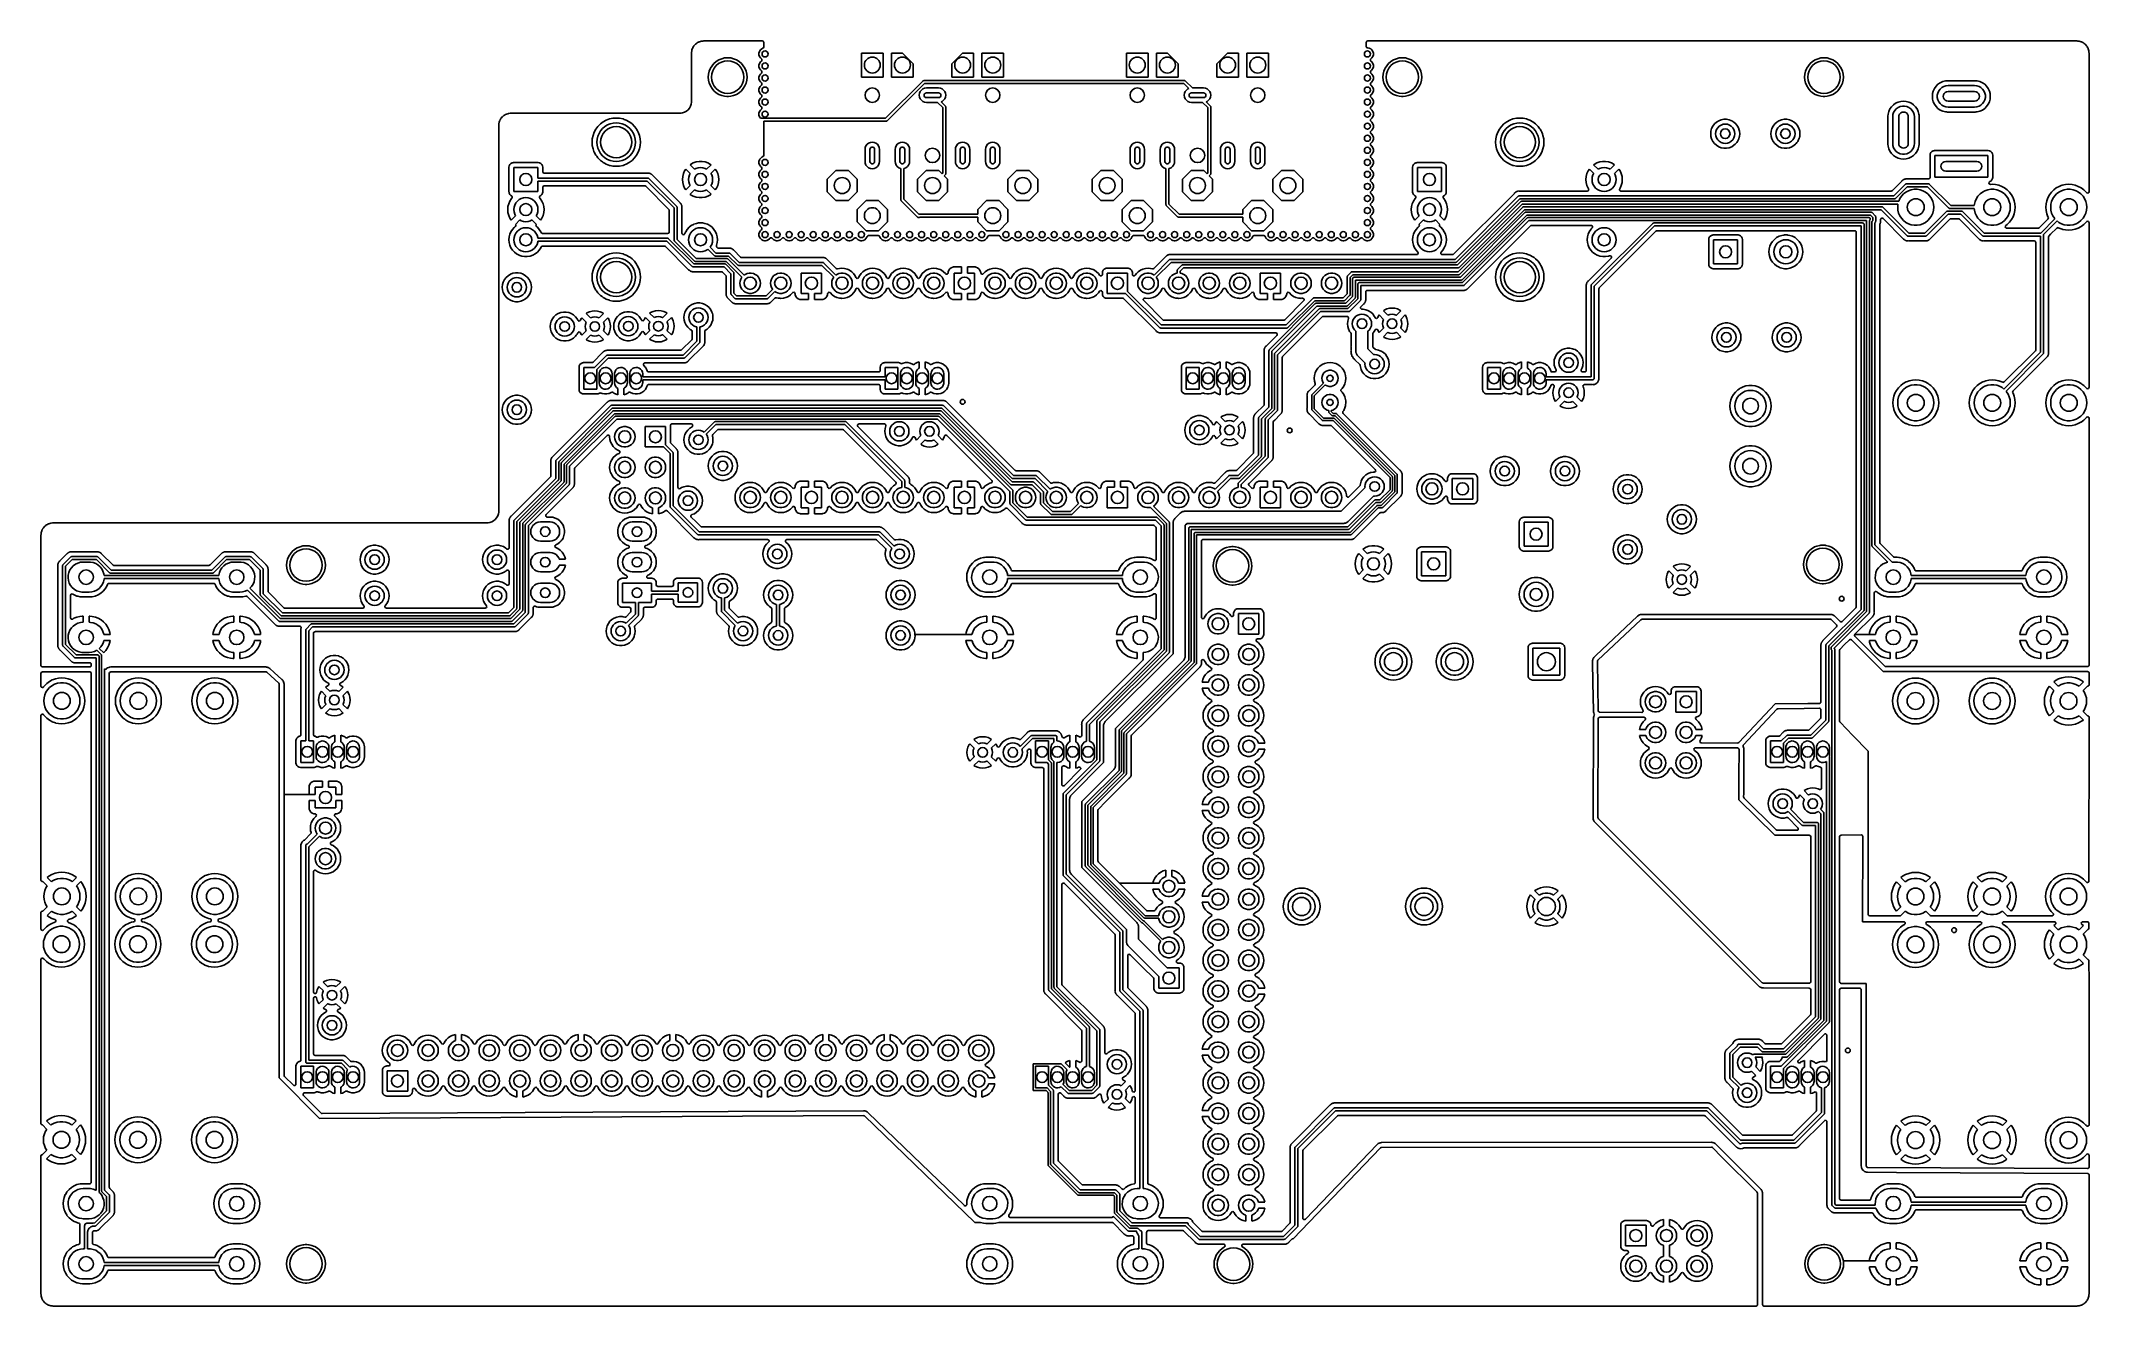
# Model space of a CAD drawing. Extents: x 0.79 to 7.48, y -4.92 to -0.79.
import ezdxf

# ---------------------------------------------------------------- set-up
doc = ezdxf.new("R2010")
doc.units = 0
doc.header["$MEASUREMENT"] = 0
doc.layers.add('BLACK', color=7, linetype='CONTINUOUS')

msp = doc.modelspace()

# ---------------------------------------------------------------- linework, layer by layer
at = {"layer": 'BLACK', "linetype": 'CONTINUOUS'}
for p, q in [((2.92125, -0.803429), (2.92147, -0.803133)), ((2.92147, -0.803133), (2.92367, -0.800454)), ((2.92367, -0.800454), (2.92399, -0.8001)), ((2.92399, -0.8001), (2.92608, -0.798005)), ((2.92608, -0.798005), (2.92644, -0.797685)), ((2.92644, -0.797685), (2.92912, -0.795485)), ((2.92912, -0.795485), (2.92941, -0.795261)), ((2.92941, -0.795261), (2.93182, -0.793574)), ((2.93182, -0.793574), (2.93232, -0.793268)), ((2.93232, -0.793268), (2.93544, -0.791601)), ((2.93544, -0.791601), (2.93567, -0.791484)), ((2.93567, -0.791484), (2.93827, -0.790274)), ((2.93827, -0.790274), (2.93891, -0.790027)), ((2.93891, -0.790027), (2.94251, -0.788935)), ((2.94251, -0.788935), (2.94266, -0.788894)), ((2.94266, -0.788894), (2.94521, -0.78821)), ((2.94521, -0.78821), (2.94599, -0.788068)), ((2.94599, -0.788068), (2.95094, -0.78758)), ((2.95094, -0.78758), (2.95099, -0.787576)), ((2.95099, -0.787576), (2.95254, -0.78744)), ((2.95254, -0.78744), (2.95297, -0.787421)), ((2.95297, -0.787421), (3.14472, -0.787421)), ((3.14472, -0.787421), (3.14717, -0.788075)), ((3.14717, -0.788075), (3.14895, -0.789862)), ((3.14895, -0.789862), (3.14961, -0.792303)), ((3.14961, -0.792303), (3.14961, -0.806723)), ((5.11811, -0.792303), (5.11876, -0.789862)), ((5.11811, -0.805138), (5.11811, -0.792303)), ((5.11876, -0.789862), (5.12055, -0.788075)), ((5.12055, -0.788075), (5.12299, -0.787421)), ((5.12299, -0.787421), (7.44073, -0.787421)), ((7.44073, -0.787421), (7.44116, -0.78744)), ((7.44116, -0.78744), (7.44163, -0.787481)), ((7.44163, -0.787481), (7.44271, -0.787576)), ((7.44271, -0.787576), (7.44275, -0.78758)), ((7.44275, -0.78758), (7.44771, -0.788068)), ((7.44771, -0.788068), (7.44849, -0.78821)), ((7.44849, -0.78821), (7.45104, -0.788894)), ((7.45104, -0.788894), (7.45119, -0.788936)), ((7.45119, -0.788936), (7.45479, -0.790027)), ((7.45479, -0.790027), (7.45543, -0.790274)), ((7.45543, -0.790274), (7.45803, -0.791484)), ((7.45803, -0.791484), (7.45826, -0.791602)), ((7.45826, -0.791602), (7.45957, -0.792303)), ((7.45957, -0.792303), (7.46138, -0.793268)), ((7.46138, -0.793268), (7.46188, -0.793574)), ((7.46188, -0.793574), (7.46429, -0.795261)), ((7.46429, -0.795261), (7.46458, -0.795486)), ((7.46458, -0.795486), (7.46726, -0.797684)), ((7.46726, -0.797684), (7.46762, -0.798006)), ((7.46762, -0.798006), (7.46971, -0.800099)), ((7.46971, -0.800099), (7.47003, -0.800454)), ((7.47003, -0.800454), (7.47223, -0.803133)), ((7.47223, -0.803133), (7.47246, -0.803429)), ((2.91341, -0.826985), (2.91342, -0.826559)), ((2.91341, -0.905512), (2.91341, -0.826985)), ((2.91342, -0.826559), (2.91356, -0.825008)), ((2.91342, -0.826559), (2.91342, -0.826559)), ((2.91356, -0.824956), (2.91405, -0.820009)), ((2.91356, -0.824957), (2.91356, -0.824956)), ((2.91356, -0.825008), (2.91356, -0.824957)), ((2.91405, -0.820009), (2.91419, -0.819225)), ((2.91419, -0.819225), (2.91488, -0.816673)), ((2.91488, -0.816673), (2.91492, -0.816529)), ((2.91492, -0.816529), (2.91601, -0.81293)), ((2.91601, -0.81293), (2.91626, -0.812285)), ((2.91626, -0.812285), (2.91747, -0.809689)), ((2.91747, -0.809689), (2.91759, -0.809455)), ((2.91759, -0.809455), (2.91925, -0.806336)), ((2.91925, -0.806336), (2.91956, -0.805838)), ((2.91956, -0.805838), (2.92125, -0.803429)), ((2.98036, -0.86836), (2.97518, -0.876817)), ((2.9868, -0.860818), (2.98036, -0.86836)), ((2.99238, -0.856058), (2.9868, -0.860818)), ((2.99434, -0.854376), (2.99238, -0.856058)), ((3.0028, -0.849194), (2.99434, -0.854376)), ((3.01196, -0.845399), (3.0028, -0.849194)), ((3.02161, -0.843083), (3.01196, -0.845399)), ((3.02457, -0.84285), (3.02161, -0.843083)), ((3.02902, -0.8425), (3.02457, -0.84285)), ((3.03397, -0.8425), (3.02902, -0.8425)), ((3.03953, -0.842937), (3.03397, -0.8425)), ((3.04138, -0.843083), (3.03953, -0.842937)), ((3.05103, -0.845399), (3.04138, -0.843083)), ((3.05362, -0.846472), (3.05103, -0.845399)), ((3.06019, -0.849194), (3.05362, -0.846472)), ((3.06865, -0.854377), (3.06019, -0.849194)), ((3.07619, -0.860818), (3.06865, -0.854377)), ((3.08263, -0.86836), (3.07619, -0.860818)), ((3.08781, -0.876817), (3.08263, -0.86836)), ((3.13543, -0.821455), (3.13384, -0.826891)), ((3.13384, -0.826891), (3.13384, -0.832558)), ((3.13384, -0.832558), (3.13543, -0.837994)), ((3.13543, -0.860825), (3.13384, -0.866261)), ((3.13384, -0.866261), (3.13384, -0.871928)), ((3.13636, -0.820009), (3.13543, -0.821455)), ((3.13543, -0.837994), (3.13833, -0.8425)), ((3.13562, -0.860544), (3.13543, -0.860825)), ((3.1385, -0.856058), (3.13562, -0.860544)), ((3.1385, -0.816688), (3.13636, -0.820009)), ((3.13833, -0.8425), (3.1385, -0.842761)), ((3.14278, -0.812977), (3.1385, -0.816688)), ((3.1385, -0.842761), (3.14191, -0.84572)), ((3.14191, -0.853099), (3.1385, -0.856058)), ((3.14191, -0.84572), (3.14316, -0.847381)), ((3.14316, -0.851437), (3.14191, -0.853099)), ((3.14675, -0.811163), (3.14278, -0.812977)), ((3.14316, -0.847381), (3.1436, -0.849409)), ((3.1436, -0.849409), (3.14316, -0.851437)), ((3.14883, -0.809362), (3.14675, -0.811163)), ((3.14961, -0.806723), (3.14883, -0.809362)), ((3.46872, -0.905512), (3.46872, -0.826772)), ((3.46872, -0.826772), (3.53959, -0.826772)), ((3.53959, -0.826772), (3.53959, -0.905512)), ((3.56715, -0.905512), (3.56715, -0.826772)), ((3.56715, -0.826772), (3.60258, -0.826772)), ((3.60258, -0.826772), (3.63801, -0.862205)), ((3.63801, -0.862205), (3.63801, -0.905512)), ((3.764, -0.862205), (3.79943, -0.826772)), ((3.764, -0.905512), (3.764, -0.862205)), ((3.79943, -0.826772), (3.83486, -0.826772)), ((3.83486, -0.826772), (3.83486, -0.905512)), ((3.86242, -0.905512), (3.86242, -0.826772)), ((3.86242, -0.826772), (3.93329, -0.826772)), ((3.93329, -0.826772), (3.93329, -0.905512)), ((4.33465, -0.905512), (4.33465, -0.826772)), ((4.33465, -0.826772), (4.40551, -0.826772)), ((4.40551, -0.826772), (4.40551, -0.905512)), ((4.43307, -0.905512), (4.43307, -0.826772)), ((4.43307, -0.826772), (4.4685, -0.826772)), ((4.4685, -0.826772), (4.50394, -0.862205)), ((4.50394, -0.862205), (4.50394, -0.905512)), ((4.62992, -0.862205), (4.66535, -0.826772)), ((4.62992, -0.905512), (4.62992, -0.862205)), ((4.66535, -0.826772), (4.70079, -0.826772)), ((4.70079, -0.826772), (4.70079, -0.905512)), ((4.72835, -0.905512), (4.72835, -0.826772)), ((4.72835, -0.826772), (4.79921, -0.826772)), ((4.79921, -0.826772), (4.79921, -0.905512)), ((5.11876, -0.807579), (5.11811, -0.805138)), ((5.12055, -0.809366), (5.11876, -0.807579)), ((5.12299, -0.81002), (5.12055, -0.809366)), ((5.12346, -0.81002), (5.12299, -0.81002)), ((5.12766, -0.810623), (5.12346, -0.81002)), ((5.13281, -0.812977), (5.12766, -0.810623)), ((5.13199, -0.849409), (5.13243, -0.847381)), ((5.13243, -0.851437), (5.13199, -0.849409)), ((5.13243, -0.847381), (5.13368, -0.84572)), ((5.13368, -0.853099), (5.13243, -0.851437)), ((5.13691, -0.816529), (5.13281, -0.812977)), ((5.13368, -0.84572), (5.13709, -0.842761)), ((5.13709, -0.856058), (5.13368, -0.853099)), ((5.13709, -0.816688), (5.13691, -0.816529)), ((5.14016, -0.821455), (5.13709, -0.816688)), ((5.13709, -0.842761), (5.14016, -0.837994)), ((5.14016, -0.860825), (5.13709, -0.856058)), ((5.13709, -0.856058), (5.13709, -0.856058)), ((5.14175, -0.826891), (5.14016, -0.821455)), ((5.14016, -0.837994), (5.14175, -0.832558)), ((5.14175, -0.866261), (5.14016, -0.860825)), ((5.14175, -0.832558), (5.14175, -0.826891)), ((5.14175, -0.871928), (5.14175, -0.866261)), ((5.18509, -0.86836), (5.1799, -0.876817)), ((5.19153, -0.860818), (5.18509, -0.86836)), ((5.1971, -0.856058), (5.19153, -0.860818)), ((5.19907, -0.854376), (5.1971, -0.856058)), ((5.20753, -0.849194), (5.19907, -0.854376)), ((5.21669, -0.845399), (5.20753, -0.849194)), ((5.22633, -0.843083), (5.21669, -0.845399)), ((5.2293, -0.84285), (5.22633, -0.843083)), ((5.23374, -0.8425), (5.2293, -0.84285)), ((5.2387, -0.8425), (5.23374, -0.8425)), ((5.24426, -0.842937), (5.2387, -0.8425)), ((5.24611, -0.843083), (5.24426, -0.842937)), ((5.25575, -0.845399), (5.24611, -0.843083)), ((5.25834, -0.846472), (5.25575, -0.845399)), ((5.26492, -0.849194), (5.25834, -0.846472)), ((5.27337, -0.854377), (5.26492, -0.849194)), ((5.28091, -0.860818), (5.27337, -0.854377)), ((5.28736, -0.86836), (5.28091, -0.860818)), ((5.29254, -0.876817), (5.28736, -0.86836)), ((6.56304, -0.86836), (6.55786, -0.876817)), ((6.56948, -0.860818), (6.56304, -0.86836)), ((6.57505, -0.856058), (6.56948, -0.860818)), ((6.57702, -0.854376), (6.57505, -0.856058)), ((6.58548, -0.849194), (6.57702, -0.854376)), ((6.59464, -0.845399), (6.58548, -0.849194)), ((6.60429, -0.843083), (6.59464, -0.845399)), ((6.60725, -0.84285), (6.60429, -0.843083)), ((6.6117, -0.8425), (6.60725, -0.84285)), ((6.61665, -0.8425), (6.6117, -0.8425)), ((6.62221, -0.842937), (6.61665, -0.8425)), ((6.62406, -0.843083), (6.62221, -0.842937)), ((6.63371, -0.845399), (6.62406, -0.843083)), ((6.6363, -0.846472), (6.63371, -0.845399)), ((6.64287, -0.849194), (6.6363, -0.846472)), ((6.65133, -0.854377), (6.64287, -0.849194)), ((6.65887, -0.860818), (6.65133, -0.854377)), ((6.66531, -0.86836), (6.65887, -0.860818)), ((6.67049, -0.876817), (6.66531, -0.86836)), ((7.47246, -0.803429), (7.47414, -0.805838)), ((7.47414, -0.805838), (7.47445, -0.806337)), ((7.47445, -0.806337), (7.47611, -0.809453)), ((7.47611, -0.809453), (7.47623, -0.809691)), ((7.47623, -0.809691), (7.47744, -0.812285)), ((7.47744, -0.812285), (7.47769, -0.812931)), ((7.47769, -0.812931), (7.47878, -0.816524)), ((7.47878, -0.816524), (7.47882, -0.816678)), ((7.47882, -0.816678), (7.47951, -0.819224)), ((7.47951, -0.819224), (7.47965, -0.820009)), ((7.47965, -0.820009), (7.48014, -0.824956)), ((7.48014, -0.824956), (7.48014, -0.825009)), ((7.48014, -0.825009), (7.48028, -0.826559)), ((7.48028, -0.826559), (7.4803, -0.826985)), ((7.4803, -0.826985), (7.4803, -1.27978)), ((2.91341, -0.984232), (2.91341, -0.905512)), ((2.96907, -0.895624), (2.96829, -0.905512)), ((2.96829, -0.905512), (2.96907, -0.9154)), ((2.97138, -0.88598), (2.96907, -0.895624)), ((2.96907, -0.9154), (2.97138, -0.925044)), ((2.97462, -0.878158), (2.97138, -0.88598)), ((2.97138, -0.925044), (2.97308, -0.929132)), ((2.97308, -0.929132), (2.97518, -0.934207)), ((2.97518, -0.876817), (2.97462, -0.878158)), ((2.97518, -0.934207), (2.98036, -0.942664)), ((3.08263, -0.942664), (3.08781, -0.934207)), ((3.09161, -0.88598), (3.08781, -0.876817)), ((3.08781, -0.934207), (3.09161, -0.925044)), ((3.09392, -0.895624), (3.09161, -0.88598)), ((3.09161, -0.925044), (3.09392, -0.9154)), ((3.0947, -0.905512), (3.09392, -0.895624)), ((3.09392, -0.9154), (3.0947, -0.905512)), ((3.13384, -0.871928), (3.13543, -0.877364)), ((3.13543, -0.900195), (3.13384, -0.905631)), ((3.13384, -0.905631), (3.13384, -0.911298)), ((3.13384, -0.911298), (3.13543, -0.916734)), ((3.13543, -0.877364), (3.1385, -0.882131)), ((3.1385, -0.895428), (3.13543, -0.900195)), ((3.13543, -0.900195), (3.13543, -0.900195)), ((3.13543, -0.916734), (3.13836, -0.92128)), ((3.13791, -0.935707), (3.13543, -0.939565)), ((3.1385, -0.934798), (3.13791, -0.935707)), ((3.13836, -0.92128), (3.1385, -0.921501)), ((3.1385, -0.882131), (3.14191, -0.88509)), ((3.14191, -0.892469), (3.1385, -0.895428)), ((3.1385, -0.921501), (3.14191, -0.92446)), ((3.14191, -0.931839), (3.1385, -0.934798)), ((3.14191, -0.88509), (3.14316, -0.886751)), ((3.14316, -0.890808), (3.14191, -0.892469)), ((3.14191, -0.92446), (3.14316, -0.926122)), ((3.14316, -0.930178), (3.14191, -0.931839)), ((3.14316, -0.886751), (3.1436, -0.88878)), ((3.1436, -0.88878), (3.14316, -0.890808)), ((3.14316, -0.926122), (3.1436, -0.92815)), ((3.1436, -0.92815), (3.14316, -0.930178)), ((3.53959, -0.905512), (3.46872, -0.905512)), ((3.54725, -1.03996), (3.66875, -0.918457)), ((3.67427, -0.926858), (3.55277, -1.04836)), ((3.63801, -0.905512), (3.56715, -0.905512)), ((3.66875, -0.918457), (3.66945, -0.917931)), ((3.66945, -0.917931), (3.66957, -0.917797)), ((3.66957, -0.917797), (3.66967, -0.917767)), ((3.66967, -0.917767), (3.66987, -0.917618)), ((3.66987, -0.917618), (3.67106, -0.917359)), ((3.67106, -0.917359), (3.67223, -0.917016)), ((3.67223, -0.917016), (4.5243, -0.917016)), ((4.52226, -0.926858), (3.67427, -0.926858)), ((3.83486, -0.905512), (3.764, -0.905512)), ((3.93329, -0.905512), (3.86242, -0.905512)), ((4.40551, -0.905512), (4.33465, -0.905512)), ((4.50394, -0.905512), (4.43307, -0.905512)), ((4.53832, -0.942915), (4.52226, -0.926858)), ((4.5243, -0.917016), (4.52517, -0.917141)), ((4.52517, -0.917141), (4.52535, -0.917128)), ((4.52535, -0.917128), (4.52544, -0.91718)), ((4.52544, -0.91718), (4.52569, -0.917215)), ((4.52569, -0.917215), (4.52671, -0.917874)), ((4.52671, -0.917874), (4.52778, -0.918457)), ((4.52778, -0.918457), (4.55027, -0.940945)), ((4.70079, -0.905512), (4.62992, -0.905512)), ((4.79921, -0.905512), (4.72835, -0.905512)), ((5.13199, -0.88878), (5.13243, -0.886751)), ((5.13243, -0.890808), (5.13199, -0.88878)), ((5.13199, -0.92815), (5.13243, -0.926122)), ((5.13243, -0.930178), (5.13199, -0.92815)), ((5.13243, -0.886751), (5.13368, -0.88509)), ((5.13368, -0.892469), (5.13243, -0.890808)), ((5.13243, -0.926122), (5.13368, -0.92446)), ((5.13368, -0.931839), (5.13243, -0.930178)), ((5.13368, -0.88509), (5.13533, -0.883659)), ((5.13709, -0.895428), (5.13368, -0.892469)), ((5.13368, -0.92446), (5.13533, -0.923029)), ((5.13617, -0.933998), (5.13368, -0.931839)), ((5.13533, -0.883659), (5.13709, -0.882131)), ((5.13533, -0.923029), (5.13709, -0.921501)), ((5.13709, -0.934798), (5.13617, -0.933998)), ((5.13709, -0.882131), (5.14016, -0.877364)), ((5.14016, -0.900195), (5.13709, -0.895428)), ((5.13709, -0.895428), (5.13709, -0.895428)), ((5.13709, -0.921501), (5.14016, -0.916734)), ((5.14016, -0.939565), (5.13709, -0.934798)), ((5.14016, -0.877364), (5.14175, -0.871928)), ((5.14172, -0.905512), (5.14016, -0.900195)), ((5.14016, -0.916734), (5.14175, -0.911298)), ((5.14175, -0.905631), (5.14172, -0.905512)), ((5.14175, -0.911298), (5.14175, -0.905631)), ((5.17379, -0.895624), (5.17301, -0.905512)), ((5.17301, -0.905512), (5.17379, -0.9154)), ((5.17611, -0.88598), (5.17379, -0.895624)), ((5.17379, -0.9154), (5.17611, -0.925044)), ((5.17935, -0.878158), (5.17611, -0.88598)), ((5.17611, -0.925044), (5.1778, -0.929132)), ((5.1778, -0.929132), (5.1799, -0.934207)), ((5.1799, -0.876817), (5.17935, -0.878158)), ((5.1799, -0.934207), (5.18509, -0.942664)), ((5.28736, -0.942664), (5.29254, -0.934207)), ((5.29633, -0.88598), (5.29254, -0.876817)), ((5.29254, -0.934207), (5.29633, -0.925044)), ((5.29865, -0.895624), (5.29633, -0.88598)), ((5.29633, -0.925044), (5.29865, -0.9154)), ((5.29943, -0.905512), (5.29865, -0.895624)), ((5.29865, -0.9154), (5.29943, -0.905512)), ((6.55174, -0.895624), (6.55097, -0.905512)), ((6.55097, -0.905512), (6.55174, -0.9154)), ((6.55406, -0.88598), (6.55174, -0.895624)), ((6.55174, -0.9154), (6.55406, -0.925044)), ((6.5573, -0.878158), (6.55406, -0.88598)), ((6.55406, -0.925044), (6.55575, -0.929132)), ((6.55575, -0.929132), (6.55786, -0.934207)), ((6.55786, -0.876817), (6.5573, -0.878158)), ((6.55786, -0.934207), (6.56304, -0.942664)), ((6.66531, -0.942664), (6.67049, -0.934207)), ((6.67429, -0.88598), (6.67049, -0.876817)), ((6.67049, -0.934207), (6.67429, -0.925044)), ((6.6766, -0.895624), (6.67429, -0.88598)), ((6.67429, -0.925044), (6.6766, -0.9154)), ((6.67738, -0.905512), (6.6766, -0.895624)), ((6.6766, -0.9154), (6.67738, -0.905512)), ((6.98031, -0.935467), (6.97517, -0.942806)), ((6.98665, -0.929132), (6.98031, -0.935467)), ((6.99399, -0.923993), (6.98665, -0.929132)), ((7.00211, -0.920207), (6.99399, -0.923993)), ((6.99886, -0.939838), (7.00527, -0.936134)), ((7.01076, -0.917888), (7.00211, -0.920207)), ((7.00527, -0.936134), (7.01232, -0.933845)), ((7.01745, -0.917303), (7.01076, -0.917888)), ((7.01232, -0.933845), (7.01969, -0.933071)), ((7.10853, -0.917303), (7.01745, -0.917303)), ((7.01745, -0.917303), (7.01745, -0.917303)), ((7.01969, -0.933071), (7.1063, -0.933071)), ((7.1063, -0.933071), (7.11367, -0.933845)), ((7.11522, -0.917888), (7.10853, -0.917303)), ((7.10853, -0.917303), (7.10853, -0.917303)), ((7.11367, -0.933845), (7.12071, -0.936134)), ((7.12388, -0.920207), (7.11522, -0.917888)), ((7.12071, -0.936134), (7.12713, -0.939838)), ((7.132, -0.923993), (7.12388, -0.920207)), ((7.13934, -0.929132), (7.132, -0.923993)), ((7.14567, -0.935467), (7.13934, -0.929132)), ((7.15078, -0.942762), (7.14567, -0.935467)), ((2.90641, -1.00693), (2.90985, -1.00096)), ((2.90985, -1.00096), (2.91221, -0.994486)), ((2.91221, -0.994486), (2.91341, -0.987698)), ((2.91341, -0.984252), (2.91341, -0.984232)), ((2.91341, -0.987698), (2.91341, -0.984252)), ((2.98036, -0.942664), (2.9868, -0.950206)), ((2.9868, -0.950206), (2.99434, -0.956647)), ((2.99434, -0.956647), (3.0028, -0.961829)), ((3.0028, -0.961829), (3.01196, -0.965625)), ((3.01196, -0.965625), (3.02161, -0.96794)), ((3.02161, -0.96794), (3.02902, -0.968524)), ((3.02902, -0.968524), (3.03397, -0.968524)), ((3.03397, -0.968524), (3.04138, -0.96794)), ((3.03397, -0.968524), (3.03397, -0.968524)), ((3.04138, -0.96794), (3.05103, -0.965625)), ((3.05103, -0.965625), (3.06019, -0.961829)), ((3.06019, -0.961829), (3.06865, -0.956647)), ((3.06865, -0.956647), (3.07619, -0.950206)), ((3.07619, -0.950206), (3.08263, -0.942664)), ((3.13543, -0.939565), (3.13384, -0.945002)), ((3.13384, -0.945002), (3.13384, -0.950668)), ((3.13384, -0.950668), (3.13543, -0.956104)), ((3.13543, -0.978935), (3.13384, -0.984372)), ((3.13384, -0.984372), (3.13384, -0.990038)), ((3.13384, -0.990038), (3.13543, -0.995475)), ((3.13543, -0.956104), (3.13737, -0.959118)), ((3.1364, -0.977429), (3.13543, -0.978935)), ((3.13543, -0.995475), (3.13709, -0.998051)), ((3.1385, -0.974168), (3.1364, -0.977429)), ((3.13709, -0.998051), (3.1385, -1.00024)), ((3.13737, -0.959118), (3.1385, -0.960871)), ((3.1385, -0.960871), (3.14191, -0.96383)), ((3.14191, -0.971209), (3.1385, -0.974168)), ((3.1385, -1.00024), (3.14191, -1.0032)), ((3.14191, -0.96383), (3.14316, -0.965492)), ((3.14316, -0.969548), (3.14191, -0.971209)), ((3.14191, -1.0032), (3.14316, -1.00486)), ((3.14316, -0.965492), (3.1436, -0.96752)), ((3.1436, -0.96752), (3.14316, -0.969548)), ((3.65748, -0.964567), (3.65829, -0.958453)), ((3.65829, -0.970681), (3.65748, -0.964567)), ((3.65829, -0.958453), (3.66065, -0.952756)), ((3.66065, -0.976378), (3.65829, -0.970681)), ((3.66065, -0.952756), (3.6644, -0.947864)), ((3.6644, -0.98127), (3.66065, -0.976378)), ((3.6644, -0.947864), (3.66929, -0.94411)), ((3.66929, -0.985024), (3.6644, -0.98127)), ((3.66929, -0.94411), (3.67499, -0.94175)), ((3.67499, -0.987384), (3.66929, -0.985024)), ((3.67343, -0.962815), (3.67495, -0.959658)), ((3.67343, -0.966319), (3.67343, -0.962815)), ((3.67495, -0.969476), (3.67343, -0.966319)), ((3.67495, -0.959658), (3.67769, -0.957473)), ((3.67769, -0.971661), (3.67495, -0.969476)), ((3.67499, -0.94175), (3.6811, -0.940945)), ((3.6811, -0.988189), (3.67499, -0.987384)), ((3.67769, -0.957473), (3.6811, -0.956693)), ((3.6811, -0.972441), (3.67769, -0.971661)), ((3.6811, -0.940945), (3.72047, -0.940945)), ((3.6811, -0.956693), (3.72047, -0.956693)), ((3.72047, -0.972441), (3.6811, -0.972441)), ((3.71745, -0.988189), (3.6811, -0.988189)), ((3.73425, -1.00499), (3.71745, -0.988189)), ((3.72047, -0.940945), (3.72659, -0.94175)), ((3.72047, -0.956693), (3.72389, -0.957473)), ((3.72389, -0.971661), (3.72047, -0.972441)), ((3.72389, -0.957473), (3.72663, -0.959658)), ((3.72663, -0.969476), (3.72389, -0.971661)), ((3.72659, -0.94175), (3.73228, -0.94411)), ((3.72663, -0.959658), (3.72815, -0.962815)), ((3.72815, -0.966319), (3.72663, -0.969476)), ((3.72815, -0.962815), (3.72815, -0.966319)), ((3.73228, -0.985024), (3.7294, -0.986219)), ((3.7294, -0.986219), (3.74265, -0.999473)), ((3.73228, -0.94411), (3.73718, -0.947864)), ((3.73718, -0.98127), (3.73228, -0.985024)), ((3.73718, -0.947864), (3.74093, -0.952756)), ((3.74093, -0.976378), (3.73718, -0.98127)), ((3.74093, -0.952756), (3.74329, -0.958453)), ((3.74329, -0.970681), (3.74093, -0.976378)), ((3.74265, -0.999473), (3.74318, -1.00018)), ((3.74318, -1.00018), (3.74331, -1.00029)), ((3.74329, -0.958453), (3.74409, -0.964567)), ((3.74409, -0.964567), (3.74329, -0.970681)), ((3.74331, -1.00029), (3.74334, -1.0004)), ((3.74334, -1.0004), (3.74349, -1.00059)), ((3.74349, -1.00059), (3.74375, -1.00178)), ((3.74375, -1.00178), (3.74409, -1.00295)), ((3.74409, -1.00295), (3.74409, -1.22167)), ((4.52362, -0.964567), (4.52443, -0.958453)), ((4.52443, -0.970681), (4.52362, -0.964567)), ((4.52443, -0.958453), (4.52679, -0.952756)), ((4.52679, -0.976378), (4.52443, -0.970681)), ((4.52679, -0.952756), (4.53054, -0.947864)), ((4.53054, -0.98127), (4.52679, -0.976378)), ((4.53054, -0.947864), (4.53543, -0.94411)), ((4.53543, -0.985024), (4.53054, -0.98127)), ((4.53543, -0.94411), (4.53832, -0.942915)), ((4.54113, -0.987384), (4.53543, -0.985024)), ((4.53957, -0.962815), (4.54109, -0.959658)), ((4.53957, -0.966319), (4.53957, -0.962815)), ((4.54109, -0.969476), (4.53957, -0.966319)), ((4.54109, -0.959658), (4.54383, -0.957473)), ((4.54383, -0.971661), (4.54109, -0.969476)), ((4.54724, -0.988189), (4.54113, -0.987384)), ((4.54383, -0.957473), (4.54724, -0.956693)), ((4.54724, -0.972441), (4.54383, -0.971661)), ((4.54724, -0.956693), (4.58661, -0.956693)), ((4.58661, -0.972441), (4.54724, -0.972441)), ((4.58359, -0.988189), (4.54724, -0.988189)), ((4.55027, -0.940945), (4.58661, -0.940945)), ((4.60039, -1.00499), (4.58359, -0.988189)), ((4.58661, -0.940945), (4.59273, -0.94175)), ((4.58661, -0.956693), (4.59003, -0.957473)), ((4.59003, -0.971661), (4.58661, -0.972441)), ((4.59003, -0.957473), (4.59277, -0.959658)), ((4.59277, -0.969476), (4.59003, -0.971661)), ((4.59273, -0.94175), (4.59843, -0.94411)), ((4.59277, -0.959658), (4.59429, -0.962815)), ((4.59429, -0.966319), (4.59277, -0.969476)), ((4.59429, -0.962815), (4.59429, -0.966319)), ((4.59843, -0.985024), (4.59554, -0.986219)), ((4.59554, -0.986219), (4.60879, -0.999473)), ((4.59843, -0.94411), (4.60332, -0.947864)), ((4.60332, -0.98127), (4.59843, -0.985024)), ((4.60332, -0.947864), (4.60707, -0.952756)), ((4.60707, -0.976378), (4.60332, -0.98127)), ((4.60707, -0.952756), (4.60943, -0.958453)), ((4.60943, -0.970681), (4.60707, -0.976378)), ((4.60879, -0.999473), (4.60932, -1.00018)), ((4.60932, -1.00018), (4.60945, -1.00029)), ((4.60943, -0.958453), (4.61024, -0.964567)), ((4.61024, -0.964567), (4.60943, -0.970681)), ((4.60945, -1.00029), (4.60949, -1.0004)), ((4.60949, -1.0004), (4.60963, -1.00059)), ((4.60963, -1.00059), (4.60989, -1.00178)), ((4.60989, -1.00178), (4.61024, -1.00295)), ((4.61024, -1.00295), (4.61024, -1.22146)), ((5.13199, -0.96752), (5.13243, -0.965492)), ((5.13243, -0.969548), (5.13199, -0.96752)), ((5.13243, -0.965492), (5.13368, -0.96383)), ((5.13368, -0.971209), (5.13243, -0.969548)), ((5.13243, -1.00486), (5.13368, -1.0032)), ((5.13368, -0.96383), (5.13599, -0.961829)), ((5.13709, -0.974168), (5.13368, -0.971209)), ((5.13368, -1.0032), (5.13559, -1.00154)), ((5.13559, -1.00154), (5.13709, -1.00024)), ((5.13599, -0.961829), (5.13709, -0.960871)), ((5.13709, -0.960871), (5.14016, -0.956104)), ((5.14016, -0.978935), (5.13709, -0.974168)), ((5.13709, -0.974168), (5.13709, -0.974168)), ((5.13709, -1.00024), (5.14016, -0.995475)), ((5.14175, -0.945002), (5.14016, -0.939565)), ((5.14016, -0.956104), (5.14175, -0.950668)), ((5.14175, -0.984372), (5.14016, -0.978935)), ((5.14016, -0.995475), (5.14175, -0.990038)), ((5.14175, -0.950668), (5.14175, -0.945002)), ((5.14175, -0.990038), (5.14175, -0.984372)), ((5.18509, -0.942664), (5.19153, -0.950206)), ((5.19153, -0.950206), (5.19907, -0.956647)), ((5.19907, -0.956647), (5.20753, -0.961829)), ((5.20753, -0.961829), (5.21669, -0.965625)), ((5.21669, -0.965625), (5.22633, -0.96794)), ((5.22633, -0.96794), (5.23374, -0.968524)), ((5.23374, -0.968524), (5.2387, -0.968524)), ((5.2387, -0.968524), (5.24611, -0.96794)), ((5.2387, -0.968524), (5.2387, -0.968524)), ((5.24611, -0.96794), (5.25575, -0.965625)), ((5.25575, -0.965625), (5.26492, -0.961829)), ((5.26492, -0.961829), (5.27337, -0.956647)), ((5.27337, -0.956647), (5.28091, -0.950206)), ((5.28091, -0.950206), (5.28736, -0.942664)), ((6.56304, -0.942664), (6.56948, -0.950206)), ((6.56948, -0.950206), (6.57702, -0.956647)), ((6.57702, -0.956647), (6.58548, -0.961829)), ((6.58548, -0.961829), (6.59464, -0.965625)), ((6.59464, -0.965625), (6.60429, -0.96794)), ((6.60429, -0.96794), (6.6117, -0.968524)), ((6.6117, -0.968524), (6.61665, -0.968524)), ((6.61665, -0.968524), (6.6169, -0.968504)), ((6.61665, -0.968524), (6.61665, -0.968524)), ((6.6169, -0.968504), (6.62406, -0.96794)), ((6.62406, -0.96794), (6.63371, -0.965625)), ((6.63371, -0.965625), (6.64287, -0.961829)), ((6.64287, -0.961829), (6.65133, -0.956647)), ((6.65133, -0.956647), (6.65887, -0.950206)), ((6.65887, -0.950206), (6.66531, -0.942664)), ((6.83464, -1.0024), (6.82951, -1.00973)), ((6.84098, -0.996061), (6.83464, -1.0024)), ((6.84832, -0.990923), (6.84098, -0.996061)), ((6.85644, -0.987136), (6.84832, -0.990923)), ((6.8563, -1.00475), (6.86307, -1.00173)), ((6.86509, -0.984817), (6.85644, -0.987136)), ((6.86307, -1.00173), (6.87031, -1.00019)), ((6.87402, -0.984037), (6.86509, -0.984817)), ((6.87031, -1.00019), (6.87772, -1.00019)), ((6.88294, -0.984817), (6.87402, -0.984037)), ((6.87772, -1.00019), (6.88497, -1.00173)), ((6.89159, -0.987136), (6.88294, -0.984817)), ((6.88497, -1.00173), (6.89173, -1.00475)), ((6.89971, -0.990923), (6.89159, -0.987136)), ((6.90705, -0.996061), (6.89971, -0.990923)), ((6.91339, -1.0024), (6.90705, -0.996061)), ((6.91722, -1.00788), (6.91339, -1.0024)), ((6.96907, -0.959579), (6.96829, -0.968504)), ((6.96829, -0.968504), (6.96907, -0.977429)), ((6.97139, -0.950925), (6.96907, -0.959579)), ((6.96907, -0.977429), (6.97139, -0.986083)), ((6.97517, -0.942806), (6.97139, -0.950925)), ((6.97139, -0.986083), (6.97517, -0.994202)), ((6.97517, -0.994202), (6.98031, -1.00154)), ((6.98031, -1.00154), (6.98665, -1.00788)), ((6.98445, -0.9648), (6.98599, -0.957555)), ((6.98445, -0.972208), (6.98445, -0.9648)), ((6.98599, -0.979453), (6.98445, -0.972208)), ((6.98599, -0.957555), (6.989, -0.950787)), ((6.989, -0.98622), (6.98599, -0.979453)), ((6.989, -0.950787), (6.99335, -0.944795)), ((6.99335, -0.992213), (6.989, -0.98622)), ((6.99335, -0.944795), (6.99886, -0.939838)), ((6.99886, -0.99717), (6.99335, -0.992213)), ((7.00527, -1.00087), (6.99886, -0.99717)), ((7.00394, -0.968504), (7.00471, -0.963638)), ((7.00471, -0.97337), (7.00394, -0.968504)), ((7.00471, -0.963638), (7.00694, -0.959247)), ((7.00694, -0.97776), (7.00471, -0.97337)), ((7.01232, -1.00316), (7.00527, -1.00087)), ((7.00694, -0.959247), (7.01043, -0.955764)), ((7.01043, -0.981244), (7.00694, -0.97776)), ((7.01043, -0.955764), (7.01482, -0.953527)), ((7.01482, -0.983481), (7.01043, -0.981244)), ((7.01969, -1.00394), (7.01232, -1.00316)), ((7.01482, -0.953527), (7.01969, -0.952756)), ((7.01969, -0.984252), (7.01482, -0.983481)), ((7.01969, -0.952756), (7.1063, -0.952756)), ((7.1063, -0.984252), (7.01969, -0.984252)), ((7.1063, -0.952756), (7.11117, -0.953527)), ((7.11117, -0.983481), (7.1063, -0.984252)), ((7.11367, -1.00316), (7.1063, -1.00394)), ((7.11117, -0.953527), (7.11556, -0.955764)), ((7.11556, -0.981244), (7.11117, -0.983481)), ((7.12071, -1.00087), (7.11367, -1.00316)), ((7.11556, -0.955764), (7.11904, -0.959247)), ((7.11904, -0.97776), (7.11556, -0.981244)), ((7.11904, -0.959247), (7.12128, -0.963638)), ((7.12128, -0.97337), (7.11904, -0.97776)), ((7.12713, -0.99717), (7.12071, -1.00087)), ((7.12128, -0.963638), (7.12205, -0.968504)), ((7.12205, -0.968504), (7.12128, -0.97337)), ((7.12713, -0.939838), (7.13263, -0.944795)), ((7.13263, -0.992213), (7.12713, -0.99717)), ((7.13263, -0.944795), (7.13699, -0.950787)), ((7.13699, -0.98622), (7.13263, -0.992213)), ((7.13699, -0.950787), (7.14, -0.957555)), ((7.14, -0.979453), (7.13699, -0.98622)), ((7.13934, -1.00788), (7.14567, -1.00154)), ((7.14, -0.957555), (7.14154, -0.9648)), ((7.14154, -0.972208), (7.14, -0.979453)), ((7.14154, -0.9648), (7.14154, -0.972208)), ((7.14567, -1.00154), (7.15081, -0.994202)), ((7.15081, -0.942806), (7.15078, -0.942762)), ((7.1546, -0.950925), (7.15081, -0.942806)), ((7.15081, -0.994202), (7.1546, -0.986083)), ((7.15691, -0.959579), (7.1546, -0.950925)), ((7.1546, -0.986083), (7.15691, -0.977429)), ((7.1577, -0.968504), (7.15691, -0.959579)), ((7.15691, -0.977429), (7.1577, -0.968504)), ((2.28348, -1.06321), (2.2835, -1.06278)), ((2.28348, -1.11811), (2.28348, -1.06321)), ((2.2835, -1.06278), (2.28364, -1.06123)), ((2.28364, -1.06118), (2.28413, -1.05623)), ((2.28364, -1.06123), (2.28364, -1.06118)), ((2.28413, -1.05623), (2.28427, -1.05545)), ((2.28427, -1.05545), (2.28496, -1.05289)), ((2.28496, -1.05289), (2.285, -1.05275)), ((2.285, -1.05275), (2.28609, -1.04915)), ((2.28609, -1.04915), (2.28634, -1.04851)), ((2.28634, -1.04851), (2.28755, -1.04591)), ((2.28755, -1.04591), (2.28766, -1.04568)), ((2.28766, -1.04568), (2.28933, -1.04256)), ((2.28933, -1.04256), (2.28964, -1.04206)), ((2.28964, -1.04206), (2.29132, -1.03965)), ((2.29132, -1.03965), (2.29155, -1.03935)), ((2.29155, -1.03935), (2.29375, -1.03667)), ((2.29375, -1.03667), (2.29407, -1.03632)), ((2.29407, -1.03632), (2.29616, -1.03423)), ((2.29616, -1.03423), (2.29652, -1.03391)), ((2.29652, -1.03391), (2.2992, -1.03171)), ((2.2992, -1.03171), (2.29949, -1.03148)), ((2.29949, -1.03148), (2.3019, -1.02979)), ((2.3019, -1.02979), (2.3024, -1.02949)), ((2.3024, -1.02949), (2.30552, -1.02782)), ((2.30552, -1.02782), (2.30575, -1.0277)), ((2.30575, -1.0277), (2.30835, -1.02649)), ((2.30835, -1.02649), (2.30899, -1.02625)), ((2.30899, -1.02625), (2.31259, -1.02516)), ((2.31259, -1.02516), (2.31274, -1.02511)), ((2.31274, -1.02511), (2.31529, -1.02443)), ((2.31529, -1.02443), (2.31607, -1.02429)), ((2.31607, -1.02429), (2.32102, -1.0238)), ((2.32102, -1.0238), (2.32107, -1.0238)), ((2.32107, -1.0238), (2.32262, -1.02366)), ((2.32262, -1.02366), (2.32305, -1.02364)), ((2.32305, -1.02364), (2.87746, -1.02364)), ((2.60765, -1.0664), (2.6009, -1.07542)), ((2.61561, -1.05844), (2.60765, -1.0664)), ((2.62463, -1.05168), (2.61561, -1.05844)), ((2.62278, -1.07357), (2.6303, -1.06715)), ((2.63452, -1.04628), (2.62463, -1.05168)), ((2.6303, -1.06715), (2.63872, -1.06198)), ((2.64508, -1.04235), (2.63452, -1.04628)), ((2.63872, -1.06198), (2.64786, -1.0582)), ((2.65609, -1.03995), (2.64508, -1.04235)), ((2.64786, -1.0582), (2.65747, -1.05589)), ((2.66732, -1.03915), (2.65609, -1.03995)), ((2.65747, -1.05589), (2.66732, -1.05512)), ((2.67856, -1.03995), (2.66732, -1.03915)), ((2.66732, -1.05512), (2.67718, -1.05589)), ((2.67718, -1.05589), (2.68679, -1.0582)), ((2.68957, -1.04235), (2.67856, -1.03995)), ((2.68679, -1.0582), (2.69592, -1.06198)), ((2.69323, -1.04371), (2.68957, -1.04235)), ((2.70012, -1.04628), (2.69323, -1.04371)), ((2.69592, -1.06198), (2.70435, -1.06715)), ((2.71001, -1.05168), (2.70012, -1.04628)), ((2.70012, -1.04628), (2.70012, -1.04628)), ((2.70012, -1.04628), (2.70012, -1.04628)), ((2.70435, -1.06715), (2.71186, -1.07357)), ((2.71452, -1.05506), (2.71001, -1.05168)), ((2.71903, -1.05844), (2.71452, -1.05506)), ((2.727, -1.0664), (2.71903, -1.05844)), ((2.73206, -1.07317), (2.727, -1.0664)), ((2.87746, -1.02364), (2.87916, -1.02334)), ((2.87916, -1.02334), (2.88425, -1.02244)), ((2.88425, -1.02244), (2.89073, -1.02009)), ((2.89073, -1.02009), (2.8967, -1.01664)), ((2.8967, -1.01664), (2.90197, -1.01221)), ((2.90197, -1.01221), (2.90641, -1.00693)), ((3.13543, -1.01831), (3.13384, -1.02374)), ((3.13384, -1.02374), (3.13384, -1.02941)), ((3.13384, -1.02941), (3.13543, -1.03484)), ((3.1364, -1.0168), (3.13543, -1.01831)), ((3.13543, -1.03484), (3.1385, -1.03961)), ((3.1385, -1.01354), (3.1364, -1.0168)), ((3.14191, -1.01058), (3.1385, -1.01354)), ((3.1385, -1.03961), (3.1385, -1.03961)), ((3.1385, -1.03961), (3.1389, -1.03996)), ((3.1389, -1.03996), (3.54725, -1.03996)), ((3.14316, -1.00892), (3.14191, -1.01058)), ((3.14316, -1.00486), (3.1436, -1.00689)), ((3.1436, -1.00689), (3.14316, -1.00892)), ((3.54929, -1.0498), (3.14961, -1.0498)), ((3.14961, -1.0498), (3.14961, -1.16105)), ((3.55045, -1.04946), (3.54929, -1.0498)), ((3.55164, -1.0492), (3.55045, -1.04946)), ((3.55184, -1.04905), (3.55164, -1.0492)), ((3.55195, -1.04902), (3.55184, -1.04905)), ((3.55206, -1.04889), (3.55195, -1.04902)), ((3.55277, -1.04836), (3.55206, -1.04889)), ((3.73425, -1.21963), (3.73425, -1.00499)), ((4.60039, -1.21942), (4.60039, -1.00499)), ((5.13199, -1.00689), (5.13243, -1.00486)), ((5.13243, -1.00892), (5.13199, -1.00689)), ((5.13199, -1.04626), (5.13243, -1.04423)), ((5.13243, -1.04829), (5.13199, -1.04626)), ((5.13368, -1.01058), (5.13243, -1.00892)), ((5.13243, -1.04423), (5.13368, -1.04257)), ((5.13368, -1.04995), (5.13243, -1.04829)), ((5.13709, -1.01354), (5.13368, -1.01058)), ((5.13368, -1.04257), (5.13533, -1.04114)), ((5.13691, -1.05275), (5.13368, -1.04995)), ((5.13533, -1.04114), (5.13709, -1.03961)), ((5.13709, -1.05291), (5.13691, -1.05275)), ((5.14016, -1.01831), (5.13709, -1.01354)), ((5.13709, -1.01354), (5.13709, -1.01354)), ((5.13709, -1.03961), (5.14016, -1.03484)), ((5.14016, -1.05768), (5.13709, -1.05291)), ((5.14175, -1.02374), (5.14016, -1.01831)), ((5.14016, -1.03484), (5.14175, -1.02941)), ((5.14175, -1.06311), (5.14016, -1.05768)), ((5.14016, -1.07421), (5.14175, -1.06878)), ((5.14175, -1.02941), (5.14175, -1.02374)), ((5.14175, -1.06878), (5.14175, -1.06311)), ((5.5604, -1.0664), (5.55365, -1.07542)), ((5.56837, -1.05844), (5.5604, -1.0664)), ((5.57739, -1.05168), (5.56837, -1.05844)), ((5.57554, -1.07357), (5.58305, -1.06715)), ((5.58728, -1.04628), (5.57739, -1.05168)), ((5.58305, -1.06715), (5.59148, -1.06198)), ((5.59783, -1.04235), (5.58728, -1.04628)), ((5.59148, -1.06198), (5.60061, -1.0582)), ((5.60884, -1.03995), (5.59783, -1.04235)), ((5.60061, -1.0582), (5.61022, -1.05589)), ((5.62008, -1.03915), (5.60884, -1.03995)), ((5.61022, -1.05589), (5.62008, -1.05512)), ((5.63132, -1.03995), (5.62008, -1.03915)), ((5.62008, -1.05512), (5.62993, -1.05589)), ((5.62993, -1.05589), (5.63954, -1.0582)), ((5.64232, -1.04235), (5.63132, -1.03995)), ((5.63954, -1.0582), (5.64868, -1.06198)), ((5.64599, -1.04371), (5.64232, -1.04235)), ((5.65288, -1.04628), (5.64599, -1.04371)), ((5.64868, -1.06198), (5.6571, -1.06715)), ((5.66277, -1.05168), (5.65288, -1.04628)), ((5.65288, -1.04628), (5.65288, -1.04628)), ((5.65288, -1.04628), (5.65288, -1.04628)), ((5.6571, -1.06715), (5.66462, -1.07357)), ((5.66728, -1.05506), (5.66277, -1.05168)), ((5.67179, -1.05844), (5.66728, -1.05506)), ((5.67975, -1.0664), (5.67179, -1.05844)), ((5.68482, -1.07317), (5.67975, -1.0664)), ((6.25098, -1.06556), (6.24708, -1.0734)), ((6.25626, -1.05857), (6.25098, -1.06556)), ((6.26273, -1.05267), (6.25626, -1.05857)), ((6.27018, -1.04806), (6.26273, -1.05267)), ((6.26671, -1.07091), (6.2717, -1.06593)), ((6.27835, -1.0449), (6.27018, -1.04806)), ((6.2717, -1.06593), (6.27767, -1.06217)), ((6.27767, -1.06217), (6.28433, -1.05984)), ((6.28696, -1.04329), (6.27835, -1.0449)), ((6.27835, -1.0449), (6.27835, -1.0449)), ((6.28433, -1.05984), (6.29134, -1.05906)), ((6.29572, -1.04329), (6.28696, -1.04329)), ((6.29134, -1.05906), (6.29835, -1.05984)), ((6.30433, -1.0449), (6.29572, -1.04329)), ((6.29835, -1.05984), (6.305, -1.06217)), ((6.30959, -1.04694), (6.30433, -1.0449)), ((6.305, -1.06217), (6.31098, -1.06593)), ((6.3125, -1.04806), (6.30959, -1.04694)), ((6.31098, -1.06593), (6.31596, -1.07091)), ((6.31994, -1.05267), (6.3125, -1.04806)), ((6.32642, -1.05857), (6.31994, -1.05267)), ((6.3317, -1.06556), (6.32642, -1.05857)), ((6.3356, -1.0734), (6.3317, -1.06556)), ((6.44783, -1.06556), (6.44393, -1.0734)), ((6.45311, -1.05857), (6.44783, -1.06556)), ((6.45958, -1.05267), (6.45311, -1.05857)), ((6.46703, -1.04806), (6.45958, -1.05267)), ((6.46356, -1.07091), (6.46855, -1.06593)), ((6.4752, -1.0449), (6.46703, -1.04806)), ((6.46855, -1.06593), (6.47452, -1.06217)), ((6.47452, -1.06217), (6.48118, -1.05984)), ((6.48381, -1.04329), (6.4752, -1.0449)), ((6.4752, -1.0449), (6.4752, -1.0449)), ((6.48118, -1.05984), (6.48819, -1.05906)), ((6.49257, -1.04329), (6.48381, -1.04329)), ((6.48819, -1.05906), (6.4952, -1.05984)), ((6.50118, -1.0449), (6.49257, -1.04329)), ((6.4952, -1.05984), (6.50185, -1.06217)), ((6.50645, -1.04694), (6.50118, -1.0449)), ((6.50185, -1.06217), (6.50783, -1.06593)), ((6.50935, -1.04806), (6.50645, -1.04694)), ((6.50783, -1.06593), (6.51281, -1.07091)), ((6.51679, -1.05267), (6.50935, -1.04806)), ((6.52327, -1.05857), (6.51679, -1.05267)), ((6.52855, -1.06556), (6.52327, -1.05857)), ((6.53245, -1.0734), (6.52855, -1.06556)), ((6.8234, -1.02651), (6.82281, -1.0332)), ((6.82281, -1.0332), (6.82281, -1.12428)), ((6.82572, -1.01785), (6.8234, -1.02651)), ((6.82951, -1.00973), (6.82572, -1.01785)), ((6.83858, -1.03543), (6.83936, -1.02807)), ((6.83858, -1.12205), (6.83858, -1.03543)), ((6.83936, -1.02807), (6.84165, -1.02102)), ((6.84165, -1.02102), (6.84535, -1.01461)), ((6.84535, -1.01461), (6.85031, -1.0091)), ((6.85031, -1.0091), (6.8563, -1.00475)), ((6.85827, -1.03543), (6.85904, -1.03057)), ((6.85827, -1.12205), (6.85827, -1.03543)), ((6.85904, -1.03057), (6.86128, -1.02618)), ((6.86128, -1.02618), (6.86476, -1.02269)), ((6.86476, -1.02269), (6.86915, -1.02046)), ((6.86915, -1.02046), (6.87402, -1.01969)), ((6.87402, -1.01969), (6.87888, -1.02046)), ((6.87888, -1.02046), (6.88327, -1.02269)), ((6.88327, -1.02269), (6.88676, -1.02618)), ((6.88676, -1.02618), (6.88899, -1.03057)), ((6.88899, -1.03057), (6.88976, -1.03543)), ((6.88976, -1.03543), (6.88976, -1.12205)), ((6.89173, -1.00475), (6.89773, -1.0091)), ((6.89773, -1.0091), (6.90268, -1.01461)), ((6.90268, -1.01461), (6.90639, -1.02102)), ((6.90639, -1.02102), (6.90867, -1.02807)), ((6.90867, -1.02807), (6.90945, -1.03543)), ((6.90945, -1.03543), (6.90945, -1.12205)), ((6.91853, -1.00973), (6.91722, -1.00788)), ((6.92231, -1.01785), (6.91853, -1.00973)), ((6.92463, -1.02651), (6.92231, -1.01785)), ((6.92488, -1.02941), (6.92463, -1.02651)), ((6.92522, -1.0332), (6.92488, -1.02941)), ((6.92522, -1.12428), (6.92522, -1.0332)), ((6.98665, -1.00788), (6.99399, -1.01301)), ((6.99399, -1.01301), (6.99399, -1.01301)), ((6.99399, -1.01301), (6.99399, -1.01301)), ((6.99399, -1.01301), (7.00211, -1.0168)), ((7.00211, -1.0168), (7.01076, -1.01912)), ((7.01076, -1.01912), (7.0141, -1.01941)), ((7.0141, -1.01941), (7.01745, -1.0197)), ((7.01745, -1.0197), (7.01745, -1.0197)), ((7.01745, -1.0197), (7.10853, -1.0197)), ((7.1063, -1.00394), (7.01969, -1.00394)), ((7.10853, -1.0197), (7.11121, -1.01947)), ((7.10853, -1.0197), (7.10853, -1.0197)), ((7.11121, -1.01947), (7.11522, -1.01912)), ((7.11522, -1.01912), (7.12388, -1.0168)), ((7.12388, -1.0168), (7.132, -1.01301)), ((7.132, -1.01301), (7.13934, -1.00788)), ((2.28348, -1.33858), (2.28348, -1.11811)), ((2.58917, -1.10687), (2.58836, -1.11811)), ((2.58836, -1.11811), (2.58917, -1.12935)), ((2.59156, -1.09586), (2.58917, -1.10687)), ((2.58917, -1.12935), (2.59156, -1.14036)), ((2.5955, -1.08531), (2.59156, -1.09586)), ((2.6009, -1.07542), (2.5955, -1.08531)), ((2.60433, -1.11811), (2.60511, -1.10826)), ((2.60511, -1.12796), (2.60433, -1.11811)), ((2.60511, -1.10826), (2.60741, -1.09864)), ((2.60741, -1.13758), (2.60511, -1.12796)), ((2.60741, -1.09864), (2.6112, -1.08951)), ((2.6112, -1.14671), (2.60741, -1.13758)), ((2.6112, -1.08951), (2.61636, -1.08108)), ((2.61636, -1.08108), (2.62278, -1.07357)), ((2.71186, -1.07357), (2.71828, -1.08108)), ((2.71828, -1.08108), (2.72345, -1.08951)), ((2.72345, -1.08951), (2.72723, -1.09864)), ((2.72723, -1.13758), (2.72345, -1.14671)), ((2.72723, -1.09864), (2.72954, -1.10826)), ((2.72954, -1.12796), (2.72723, -1.13758)), ((2.72954, -1.10826), (2.73031, -1.11811)), ((2.73031, -1.11811), (2.72954, -1.12796)), ((2.73375, -1.07542), (2.73206, -1.07317)), ((2.73675, -1.08092), (2.73375, -1.07542)), ((2.73915, -1.08531), (2.73675, -1.08092)), ((2.74309, -1.09586), (2.73915, -1.08531)), ((2.74548, -1.10687), (2.74309, -1.09586)), ((2.74309, -1.14036), (2.74548, -1.12935)), ((2.74628, -1.11811), (2.74548, -1.10687)), ((2.74548, -1.12935), (2.74628, -1.11811)), ((3.48031, -1.14173), (3.48112, -1.13562)), ((3.48112, -1.13562), (3.48348, -1.12992)), ((3.48348, -1.12992), (3.48723, -1.12503)), ((3.48723, -1.12503), (3.49213, -1.12128)), ((3.49213, -1.12128), (3.49782, -1.11892)), ((3.49684, -1.13832), (3.49903, -1.13558)), ((3.49782, -1.11892), (3.50394, -1.11811)), ((3.49903, -1.13558), (3.50218, -1.13406)), ((3.50218, -1.13406), (3.50569, -1.13406)), ((3.50394, -1.11811), (3.51005, -1.11892)), ((3.50569, -1.13406), (3.50885, -1.13558)), ((3.50885, -1.13558), (3.51103, -1.13832)), ((3.51005, -1.11892), (3.51575, -1.12128)), ((3.51575, -1.12128), (3.52064, -1.12503)), ((3.52064, -1.12503), (3.52439, -1.12992)), ((3.52439, -1.12992), (3.52675, -1.13562)), ((3.52675, -1.13562), (3.52756, -1.14173)), ((3.57874, -1.14173), (3.57955, -1.13562)), ((3.57955, -1.13562), (3.5819, -1.12992)), ((3.5819, -1.12992), (3.58566, -1.12503)), ((3.58566, -1.12503), (3.59055, -1.12128)), ((3.59055, -1.12128), (3.59625, -1.11892)), ((3.59527, -1.13832), (3.59745, -1.13558)), ((3.59625, -1.11892), (3.60236, -1.11811)), ((3.59745, -1.13558), (3.60061, -1.13406)), ((3.60061, -1.13406), (3.60411, -1.13406)), ((3.60236, -1.11811), (3.60848, -1.11892)), ((3.60411, -1.13406), (3.60727, -1.13558)), ((3.60727, -1.13558), (3.60946, -1.13832)), ((3.60848, -1.11892), (3.61417, -1.12128)), ((3.61417, -1.12128), (3.61907, -1.12503)), ((3.61907, -1.12503), (3.62282, -1.12992)), ((3.62282, -1.12992), (3.62518, -1.13562)), ((3.62518, -1.13562), (3.62598, -1.14173)), ((3.77559, -1.14173), (3.7764, -1.13562)), ((3.7764, -1.13562), (3.77876, -1.12992)), ((3.77876, -1.12992), (3.78251, -1.12503)), ((3.78251, -1.12503), (3.7874, -1.12128)), ((3.7874, -1.12128), (3.7931, -1.11892)), ((3.79212, -1.13832), (3.7943, -1.13558)), ((3.7931, -1.11892), (3.79921, -1.11811)), ((3.7943, -1.13558), (3.79746, -1.13406)), ((3.79746, -1.13406), (3.80096, -1.13406)), ((3.79921, -1.11811), (3.80533, -1.11892)), ((3.80096, -1.13406), (3.80412, -1.13558)), ((3.80412, -1.13558), (3.80631, -1.13832)), ((3.80533, -1.11892), (3.81102, -1.12128)), ((3.81102, -1.12128), (3.81592, -1.12503)), ((3.81592, -1.12503), (3.81967, -1.12992)), ((3.81967, -1.12992), (3.82203, -1.13562)), ((3.82203, -1.13562), (3.82283, -1.14173)), ((3.87402, -1.14173), (3.87482, -1.13562)), ((3.87482, -1.13562), (3.87718, -1.12992)), ((3.87718, -1.12992), (3.88093, -1.12503)), ((3.88093, -1.12503), (3.88583, -1.12128)), ((3.88583, -1.12128), (3.89152, -1.11892)), ((3.89054, -1.13832), (3.89273, -1.13558)), ((3.89152, -1.11892), (3.89764, -1.11811)), ((3.89273, -1.13558), (3.89589, -1.13406)), ((3.89589, -1.13406), (3.89939, -1.13406)), ((3.89764, -1.11811), (3.90375, -1.11892)), ((3.89939, -1.13406), (3.90255, -1.13558)), ((3.90255, -1.13558), (3.90473, -1.13832)), ((3.90375, -1.11892), (3.90945, -1.12128)), ((3.90945, -1.12128), (3.91434, -1.12503)), ((3.91434, -1.12503), (3.9181, -1.12992)), ((3.9181, -1.12992), (3.92045, -1.13562)), ((3.92045, -1.13562), (3.92126, -1.14173)), ((4.34646, -1.14173), (4.34726, -1.13562)), ((4.34726, -1.13562), (4.34962, -1.12992)), ((4.34962, -1.12992), (4.35338, -1.12503)), ((4.35338, -1.12503), (4.35827, -1.12128)), ((4.35827, -1.12128), (4.36396, -1.11892)), ((4.36298, -1.13832), (4.36517, -1.13558)), ((4.36396, -1.11892), (4.37008, -1.11811)), ((4.36517, -1.13558), (4.36833, -1.13406)), ((4.36833, -1.13406), (4.37183, -1.13406)), ((4.37008, -1.11811), (4.37619, -1.11892)), ((4.37183, -1.13406), (4.37499, -1.13558)), ((4.37499, -1.13558), (4.37717, -1.13832)), ((4.37619, -1.11892), (4.38189, -1.12128)), ((4.38189, -1.12128), (4.38678, -1.12503)), ((4.38678, -1.12503), (4.39054, -1.12992)), ((4.39054, -1.12992), (4.3929, -1.13562)), ((4.3929, -1.13562), (4.3937, -1.14173)), ((4.44488, -1.14173), (4.44569, -1.13562)), ((4.44569, -1.13562), (4.44805, -1.12992)), ((4.44805, -1.12992), (4.4518, -1.12503)), ((4.4518, -1.12503), (4.45669, -1.12128)), ((4.45669, -1.12128), (4.46239, -1.11892)), ((4.46141, -1.13832), (4.46359, -1.13558)), ((4.46239, -1.11892), (4.4685, -1.11811)), ((4.46359, -1.13558), (4.46675, -1.13406)), ((4.46675, -1.13406), (4.47026, -1.13406)), ((4.4685, -1.11811), (4.47462, -1.11892)), ((4.47026, -1.13406), (4.47341, -1.13558)), ((4.47341, -1.13558), (4.4756, -1.13832)), ((4.47462, -1.11892), (4.48031, -1.12128)), ((4.48031, -1.12128), (4.48521, -1.12503)), ((4.48521, -1.12503), (4.48896, -1.12992)), ((4.48896, -1.12992), (4.49132, -1.13562)), ((4.49132, -1.13562), (4.49213, -1.14173)), ((4.64173, -1.14173), (4.64254, -1.13562)), ((4.64254, -1.13562), (4.6449, -1.12992)), ((4.6449, -1.12992), (4.64865, -1.12503)), ((4.64865, -1.12503), (4.65354, -1.12128)), ((4.65354, -1.12128), (4.65924, -1.11892)), ((4.65826, -1.13832), (4.66044, -1.13558)), ((4.65924, -1.11892), (4.66535, -1.11811)), ((4.66044, -1.13558), (4.6636, -1.13406)), ((4.6636, -1.13406), (4.66711, -1.13406)), ((4.66535, -1.11811), (4.67147, -1.11892)), ((4.66711, -1.13406), (4.67026, -1.13558)), ((4.67026, -1.13558), (4.67245, -1.13832)), ((4.67147, -1.11892), (4.67717, -1.12128)), ((4.67717, -1.12128), (4.68206, -1.12503)), ((4.68206, -1.12503), (4.68581, -1.12992)), ((4.68581, -1.12992), (4.68817, -1.13562)), ((4.68817, -1.13562), (4.68898, -1.14173)), ((4.74016, -1.14173), (4.74096, -1.13562)), ((4.74096, -1.13562), (4.74332, -1.12992)), ((4.74332, -1.12992), (4.74708, -1.12503)), ((4.74708, -1.12503), (4.75197, -1.12128)), ((4.75197, -1.12128), (4.75767, -1.11892)), ((4.75669, -1.13832), (4.75887, -1.13558)), ((4.75767, -1.11892), (4.76378, -1.11811)), ((4.75887, -1.13558), (4.76203, -1.13406)), ((4.76203, -1.13406), (4.76553, -1.13406)), ((4.76378, -1.11811), (4.76989, -1.11892)), ((4.76553, -1.13406), (4.76869, -1.13558)), ((4.76869, -1.13558), (4.77087, -1.13832)), ((4.76989, -1.11892), (4.77559, -1.12128)), ((4.77559, -1.12128), (4.78048, -1.12503)), ((4.78048, -1.12503), (4.78424, -1.12992)), ((4.78424, -1.12992), (4.7866, -1.13562)), ((4.7866, -1.13562), (4.7874, -1.14173)), ((5.13199, -1.08563), (5.13243, -1.0836)), ((5.13243, -1.08766), (5.13199, -1.08563)), ((5.13199, -1.125), (5.13243, -1.12297)), ((5.13243, -1.12703), (5.13199, -1.125)), ((5.13243, -1.0836), (5.13368, -1.08194)), ((5.13368, -1.08932), (5.13243, -1.08766)), ((5.13243, -1.12297), (5.13368, -1.12131)), ((5.13368, -1.12869), (5.13243, -1.12703)), ((5.13368, -1.08194), (5.13533, -1.08051)), ((5.1351, -1.09055), (5.13368, -1.08932)), ((5.13368, -1.12131), (5.13709, -1.11835)), ((5.13505, -1.12988), (5.13368, -1.12869)), ((5.13709, -1.13165), (5.13505, -1.12988)), ((5.13709, -1.09228), (5.1351, -1.09055)), ((5.13533, -1.08051), (5.13709, -1.07898)), ((5.13709, -1.07898), (5.14016, -1.07421)), ((5.14016, -1.09705), (5.13709, -1.09228)), ((5.13709, -1.11835), (5.13725, -1.11811)), ((5.14016, -1.13642), (5.13709, -1.13165)), ((5.13725, -1.11811), (5.14016, -1.11358)), ((5.14175, -1.10248), (5.14016, -1.09705)), ((5.14016, -1.11358), (5.14175, -1.10815)), ((5.14175, -1.14185), (5.14016, -1.13642)), ((5.14175, -1.10815), (5.14175, -1.10248)), ((5.54192, -1.10687), (5.54112, -1.11811)), ((5.54112, -1.11811), (5.54192, -1.12935)), ((5.54432, -1.09586), (5.54192, -1.10687)), ((5.54192, -1.12935), (5.54432, -1.14036)), ((5.54825, -1.08531), (5.54432, -1.09586)), ((5.55365, -1.07542), (5.54825, -1.08531)), ((5.55709, -1.11811), (5.55786, -1.10826)), ((5.55786, -1.12796), (5.55709, -1.11811)), ((5.55786, -1.10826), (5.56017, -1.09864)), ((5.56017, -1.13758), (5.55786, -1.12796)), ((5.56017, -1.09864), (5.56395, -1.08951)), ((5.56395, -1.14671), (5.56017, -1.13758)), ((5.56395, -1.08951), (5.56912, -1.08108)), ((5.56912, -1.08108), (5.57554, -1.07357)), ((5.66462, -1.07357), (5.67104, -1.08108)), ((5.67104, -1.08108), (5.67621, -1.08951)), ((5.67621, -1.08951), (5.67999, -1.09864)), ((5.67999, -1.13758), (5.67621, -1.14671)), ((5.67999, -1.09864), (5.6823, -1.10826)), ((5.6823, -1.12796), (5.67999, -1.13758)), ((5.6823, -1.10826), (5.68307, -1.11811)), ((5.68307, -1.11811), (5.6823, -1.12796)), ((5.6865, -1.07542), (5.68482, -1.07317)), ((5.68951, -1.08092), (5.6865, -1.07542)), ((5.6919, -1.08531), (5.68951, -1.08092)), ((5.69386, -1.09055), (5.6919, -1.08531)), ((5.69584, -1.09586), (5.69386, -1.09055)), ((5.69824, -1.10687), (5.69584, -1.09586)), ((5.69584, -1.14036), (5.69824, -1.12935)), ((5.69904, -1.11811), (5.69824, -1.10687)), ((5.69824, -1.12935), (5.69904, -1.11811)), ((6.24468, -1.08183), (6.24387, -1.09055)), ((6.24387, -1.09055), (6.24468, -1.09927)), ((6.24708, -1.0734), (6.24468, -1.08183)), ((6.24468, -1.09927), (6.24708, -1.1077)), ((6.24708, -1.1077), (6.25098, -1.11554)), ((6.25098, -1.11554), (6.25626, -1.12253)), ((6.25626, -1.12253), (6.26273, -1.12843)), ((6.25984, -1.09055), (6.26063, -1.08354)), ((6.26063, -1.09756), (6.25984, -1.09055)), ((6.26063, -1.08354), (6.26296, -1.07689)), ((6.26296, -1.10422), (6.26063, -1.09756)), ((6.26273, -1.12843), (6.27018, -1.13304)), ((6.26296, -1.07689), (6.26671, -1.07091)), ((6.26671, -1.11019), (6.26296, -1.10422)), ((6.2717, -1.11518), (6.26671, -1.11019)), ((6.27018, -1.13304), (6.27018, -1.13304)), ((6.27018, -1.13304), (6.27018, -1.13304)), ((6.27018, -1.13304), (6.27835, -1.13621)), ((6.27767, -1.11893), (6.2717, -1.11518)), ((6.28433, -1.12126), (6.27767, -1.11893)), ((6.27835, -1.13621), (6.28696, -1.13781)), ((6.29134, -1.12205), (6.28433, -1.12126)), ((6.29835, -1.12126), (6.29134, -1.12205)), ((6.29572, -1.13781), (6.30433, -1.13621)), ((6.305, -1.11893), (6.29835, -1.12126)), ((6.30433, -1.13621), (6.3125, -1.13304)), ((6.31098, -1.11518), (6.305, -1.11893)), ((6.31596, -1.11019), (6.31098, -1.11518)), ((6.3125, -1.13304), (6.31994, -1.12843)), ((6.31596, -1.07091), (6.31972, -1.07689)), ((6.31972, -1.10422), (6.31596, -1.11019)), ((6.31972, -1.07689), (6.32204, -1.08354)), ((6.32204, -1.09756), (6.31972, -1.10422)), ((6.31994, -1.12843), (6.32371, -1.125)), ((6.32204, -1.08354), (6.32283, -1.09055)), ((6.32283, -1.09055), (6.32204, -1.09756)), ((6.32371, -1.125), (6.32642, -1.12253)), ((6.32642, -1.12253), (6.329, -1.11911)), ((6.329, -1.11911), (6.3317, -1.11554)), ((6.3317, -1.11554), (6.3356, -1.1077)), ((6.33617, -1.07542), (6.3356, -1.0734)), ((6.3356, -1.1077), (6.33583, -1.10687)), ((6.33583, -1.10687), (6.33717, -1.10219)), ((6.338, -1.08183), (6.33617, -1.07542)), ((6.33717, -1.10219), (6.338, -1.09927)), ((6.3388, -1.09055), (6.338, -1.08183)), ((6.338, -1.09927), (6.3388, -1.09055)), ((6.44153, -1.08183), (6.44072, -1.09055)), ((6.44072, -1.09055), (6.44153, -1.09927)), ((6.44393, -1.0734), (6.44153, -1.08183)), ((6.44153, -1.09927), (6.44393, -1.1077)), ((6.44393, -1.1077), (6.44783, -1.11554)), ((6.44783, -1.11554), (6.45311, -1.12253)), ((6.45311, -1.12253), (6.45958, -1.12843)), ((6.45669, -1.09055), (6.45748, -1.08354)), ((6.45748, -1.09756), (6.45669, -1.09055)), ((6.45748, -1.08354), (6.45981, -1.07689)), ((6.45981, -1.10422), (6.45748, -1.09756)), ((6.45958, -1.12843), (6.46703, -1.13304)), ((6.45981, -1.07689), (6.46356, -1.07091)), ((6.46356, -1.11019), (6.45981, -1.10422)), ((6.46855, -1.11518), (6.46356, -1.11019)), ((6.46703, -1.13304), (6.46703, -1.13304)), ((6.46703, -1.13304), (6.46703, -1.13304)), ((6.46703, -1.13304), (6.4752, -1.13621)), ((6.47452, -1.11893), (6.46855, -1.11518)), ((6.48118, -1.12126), (6.47452, -1.11893)), ((6.4752, -1.13621), (6.48381, -1.13781)), ((6.48819, -1.12205), (6.48118, -1.12126)), ((6.4952, -1.12126), (6.48819, -1.12205)), ((6.49257, -1.13781), (6.50118, -1.13621)), ((6.50185, -1.11893), (6.4952, -1.12126)), ((6.50118, -1.13621), (6.50935, -1.13304)), ((6.50783, -1.11518), (6.50185, -1.11893)), ((6.51281, -1.11019), (6.50783, -1.11518)), ((6.50935, -1.13304), (6.51679, -1.12843)), ((6.51281, -1.07091), (6.51657, -1.07689)), ((6.51657, -1.10422), (6.51281, -1.11019)), ((6.51657, -1.07689), (6.5189, -1.08354)), ((6.5189, -1.09756), (6.51657, -1.10422)), ((6.51679, -1.12843), (6.52056, -1.125)), ((6.5189, -1.08354), (6.51969, -1.09055)), ((6.51969, -1.09055), (6.5189, -1.09756)), ((6.52056, -1.125), (6.52134, -1.12428)), ((6.52134, -1.12428), (6.52327, -1.12253)), ((6.52327, -1.12253), (6.52585, -1.11911)), ((6.52585, -1.11911), (6.52855, -1.11554)), ((6.52855, -1.11554), (6.53245, -1.1077)), ((6.53302, -1.07542), (6.53245, -1.0734)), ((6.53245, -1.1077), (6.53268, -1.10687)), ((6.53268, -1.10687), (6.53402, -1.10219)), ((6.53485, -1.08183), (6.53302, -1.07542)), ((6.53402, -1.10219), (6.53485, -1.09927)), ((6.53566, -1.09055), (6.53485, -1.08183)), ((6.53485, -1.09927), (6.53566, -1.09055)), ((6.82281, -1.12428), (6.8234, -1.13097)), ((6.8234, -1.13097), (6.82572, -1.13963)), ((6.83936, -1.12941), (6.83858, -1.12205)), ((6.84165, -1.13646), (6.83936, -1.12941)), ((6.84535, -1.14287), (6.84165, -1.13646)), ((6.85904, -1.12691), (6.85827, -1.12205)), ((6.86128, -1.1313), (6.85904, -1.12691)), ((6.86476, -1.13479), (6.86128, -1.1313)), ((6.86915, -1.13702), (6.86476, -1.13479)), ((6.87402, -1.1378), (6.86915, -1.13702)), ((6.87888, -1.13702), (6.87402, -1.1378)), ((6.88327, -1.13479), (6.87888, -1.13702)), ((6.88676, -1.1313), (6.88327, -1.13479)), ((6.88899, -1.12691), (6.88676, -1.1313)), ((6.88976, -1.12205), (6.88899, -1.12691)), ((6.90639, -1.13646), (6.90268, -1.14287)), ((6.90867, -1.12941), (6.90639, -1.13646)), ((6.90945, -1.12205), (6.90867, -1.12941)), ((6.92231, -1.13963), (6.92463, -1.13097)), ((6.92463, -1.13097), (6.92506, -1.12612)), ((6.92506, -1.12612), (6.92522, -1.12428)), ((2.31749, -1.19585), (2.31691, -1.19955)), ((2.31691, -1.19955), (2.31691, -1.28077)), ((2.31976, -1.1914), (2.31749, -1.19585)), ((2.32329, -1.18787), (2.31976, -1.1914)), ((2.32774, -1.1856), (2.32329, -1.18787)), ((2.32959, -1.18531), (2.32774, -1.1856)), ((2.32774, -1.1856), (2.32774, -1.1856)), ((2.32774, -1.1856), (2.32774, -1.1856)), ((2.33144, -1.18502), (2.32959, -1.18531)), ((2.41266, -1.18502), (2.33144, -1.18502)), ((2.33268, -1.27953), (2.33268, -1.20079)), ((2.33268, -1.20079), (2.41142, -1.20079)), ((2.41142, -1.20079), (2.41142, -1.23524)), ((2.41635, -1.1856), (2.41266, -1.18502)), ((2.4208, -1.18787), (2.41635, -1.1856)), ((2.42433, -1.1914), (2.4208, -1.18787)), ((2.42532, -1.19334), (2.42433, -1.1914)), ((2.4266, -1.19585), (2.42532, -1.19334)), ((2.42719, -1.19955), (2.4266, -1.19585)), ((2.42719, -1.21459), (2.42719, -1.19955)), ((2.42719, -1.19955), (2.42719, -1.19955)), ((2.42719, -1.19955), (2.42719, -1.19955)), ((2.59156, -1.14036), (2.59156, -1.14036)), ((2.59156, -1.14036), (2.5946, -1.1485)), ((2.5946, -1.1485), (2.5955, -1.15091)), ((2.5955, -1.15091), (2.6009, -1.1608)), ((2.6009, -1.1608), (2.60357, -1.16437)), ((2.60357, -1.16437), (2.60765, -1.16982)), ((2.60765, -1.16982), (2.61561, -1.17779)), ((2.61636, -1.15514), (2.6112, -1.14671)), ((2.61561, -1.17779), (2.6222, -1.18271)), ((2.62278, -1.16265), (2.61636, -1.15514)), ((2.6222, -1.18271), (2.62463, -1.18454)), ((2.6303, -1.16907), (2.62278, -1.16265)), ((2.62463, -1.18454), (2.62894, -1.18689)), ((2.62894, -1.18689), (2.63452, -1.18994)), ((2.63872, -1.17424), (2.6303, -1.16907)), ((2.63452, -1.18994), (2.64508, -1.19387)), ((2.64786, -1.17802), (2.63872, -1.17424)), ((2.64508, -1.19387), (2.64508, -1.19387)), ((2.64508, -1.19387), (2.64508, -1.19387)), ((2.64508, -1.19387), (2.64709, -1.19431)), ((2.64709, -1.19431), (2.65609, -1.19627)), ((2.65747, -1.18033), (2.64786, -1.17802)), ((2.65609, -1.19627), (2.66732, -1.19707)), ((2.66732, -1.1811), (2.65747, -1.18033)), ((2.67718, -1.18033), (2.66732, -1.1811)), ((2.66732, -1.19707), (2.67856, -1.19627)), ((2.68679, -1.17802), (2.67718, -1.18033)), ((2.67856, -1.19627), (2.68957, -1.19387)), ((2.69592, -1.17424), (2.68679, -1.17802)), ((2.68957, -1.19387), (2.69463, -1.19198)), ((2.69463, -1.19198), (2.70012, -1.18994)), ((2.70435, -1.16907), (2.69592, -1.17424)), ((2.70012, -1.18994), (2.71001, -1.18454)), ((2.71186, -1.16265), (2.70435, -1.16907)), ((2.71001, -1.18454), (2.71903, -1.17779)), ((2.71828, -1.15514), (2.71186, -1.16265)), ((2.72345, -1.14671), (2.71828, -1.15514)), ((2.71903, -1.17779), (2.727, -1.16982)), ((2.727, -1.16982), (2.73375, -1.1608)), ((2.73375, -1.1608), (2.73915, -1.15091)), ((2.73915, -1.15091), (2.74309, -1.14036)), ((2.9105, -1.19055), (2.90866, -1.19198)), ((2.90866, -1.19198), (2.92303, -1.20636)), ((2.90866, -1.19198), (2.90866, -1.19198)), ((2.91911, -1.18589), (2.9105, -1.19055)), ((2.92837, -1.18271), (2.91911, -1.18589)), ((2.92303, -1.20636), (2.92785, -1.20378)), ((2.92785, -1.20378), (2.93523, -1.20154)), ((2.93802, -1.1811), (2.92837, -1.18271)), ((2.93523, -1.20154), (2.94291, -1.20079)), ((2.94781, -1.1811), (2.93802, -1.1811)), ((2.94291, -1.20079), (2.95059, -1.20154)), ((2.95746, -1.18271), (2.94781, -1.1811)), ((2.95059, -1.20154), (2.95798, -1.20378)), ((2.96672, -1.18589), (2.95746, -1.18271)), ((2.95798, -1.20378), (2.96279, -1.20636)), ((2.96279, -1.20636), (2.97717, -1.19198)), ((2.97532, -1.19055), (2.96672, -1.18589)), ((2.97717, -1.19198), (2.97532, -1.19055)), ((2.97717, -1.19198), (2.97717, -1.19198)), ((3.13543, -1.17579), (3.13384, -1.18122)), ((3.13384, -1.18122), (3.13384, -1.18689)), ((3.13384, -1.18689), (3.13543, -1.19232)), ((3.13694, -1.17344), (3.13543, -1.17579)), ((3.13543, -1.19232), (3.13849, -1.19707)), ((3.1385, -1.17102), (3.13694, -1.17344)), ((3.13849, -1.19707), (3.1385, -1.19709)), ((3.14278, -1.16731), (3.1385, -1.17102)), ((3.1385, -1.19709), (3.14191, -1.20005)), ((3.14191, -1.20005), (3.14316, -1.20171)), ((3.14675, -1.16549), (3.14278, -1.16731)), ((3.14316, -1.20171), (3.1436, -1.20374)), ((3.1436, -1.20374), (3.14316, -1.20577)), ((3.14883, -1.16369), (3.14675, -1.16549)), ((3.14961, -1.16105), (3.14883, -1.16369)), ((3.48031, -1.1811), (3.48031, -1.14173)), ((3.48112, -1.18722), (3.48031, -1.1811)), ((3.48348, -1.19291), (3.48112, -1.18722)), ((3.48723, -1.19781), (3.48348, -1.19291)), ((3.49213, -1.20156), (3.48723, -1.19781)), ((3.49782, -1.20392), (3.49213, -1.20156)), ((3.49606, -1.14173), (3.49684, -1.13832)), ((3.49606, -1.1811), (3.49606, -1.14173)), ((3.49684, -1.18452), (3.49606, -1.1811)), ((3.49903, -1.18726), (3.49684, -1.18452)), ((3.50394, -1.20472), (3.49782, -1.20392)), ((3.50218, -1.18878), (3.49903, -1.18726)), ((3.50569, -1.18878), (3.50218, -1.18878)), ((3.51005, -1.20392), (3.50394, -1.20472)), ((3.50885, -1.18726), (3.50569, -1.18878)), ((3.51103, -1.18452), (3.50885, -1.18726)), ((3.51575, -1.20156), (3.51005, -1.20392)), ((3.51103, -1.13832), (3.51181, -1.14173)), ((3.51181, -1.1811), (3.51103, -1.18452)), ((3.51181, -1.14173), (3.51181, -1.1811)), ((3.52064, -1.19781), (3.51575, -1.20156)), ((3.52439, -1.19291), (3.52064, -1.19781)), ((3.52675, -1.18722), (3.52439, -1.19291)), ((3.52756, -1.1811), (3.52675, -1.18722)), ((3.52756, -1.14173), (3.52756, -1.1811)), ((3.57874, -1.1811), (3.57874, -1.14173)), ((3.57955, -1.18722), (3.57874, -1.1811)), ((3.5819, -1.19291), (3.57955, -1.18722)), ((3.58566, -1.19781), (3.5819, -1.19291)), ((3.59055, -1.20156), (3.58566, -1.19781)), ((3.59625, -1.20392), (3.59055, -1.20156)), ((3.59449, -1.14173), (3.59527, -1.13832)), ((3.59449, -1.1811), (3.59449, -1.14173)), ((3.59527, -1.18452), (3.59449, -1.1811)), ((3.59745, -1.18726), (3.59527, -1.18452)), ((3.59744, -1.20408), (3.59625, -1.20392)), ((3.59744, -1.3065), (3.59744, -1.20408)), ((3.60061, -1.18878), (3.59745, -1.18726)), ((3.60411, -1.18878), (3.60061, -1.18878)), ((3.60727, -1.18726), (3.60411, -1.18878)), ((3.60946, -1.18452), (3.60727, -1.18726)), ((3.60848, -1.20392), (3.60728, -1.20408)), ((3.60728, -1.20408), (3.60728, -1.30446)), ((3.61417, -1.20156), (3.60848, -1.20392)), ((3.60946, -1.13832), (3.61024, -1.14173)), ((3.61024, -1.1811), (3.60946, -1.18452)), ((3.61024, -1.14173), (3.61024, -1.1811)), ((3.61907, -1.19781), (3.61417, -1.20156)), ((3.62282, -1.19291), (3.61907, -1.19781)), ((3.62518, -1.18722), (3.62282, -1.19291)), ((3.62598, -1.1811), (3.62518, -1.18722)), ((3.62598, -1.14173), (3.62598, -1.1811)), ((3.77559, -1.1811), (3.77559, -1.14173)), ((3.7764, -1.18722), (3.77559, -1.1811)), ((3.77876, -1.19291), (3.7764, -1.18722)), ((3.78251, -1.19781), (3.77876, -1.19291)), ((3.7874, -1.20156), (3.78251, -1.19781)), ((3.7931, -1.20392), (3.7874, -1.20156)), ((3.79134, -1.14173), (3.79212, -1.13832)), ((3.79134, -1.1811), (3.79134, -1.14173)), ((3.79212, -1.18452), (3.79134, -1.1811)), ((3.7943, -1.18726), (3.79212, -1.18452)), ((3.79921, -1.20472), (3.7931, -1.20392)), ((3.79746, -1.18878), (3.7943, -1.18726)), ((3.80096, -1.18878), (3.79746, -1.18878)), ((3.80533, -1.20392), (3.79921, -1.20472)), ((3.80412, -1.18726), (3.80096, -1.18878)), ((3.80631, -1.18452), (3.80412, -1.18726)), ((3.81102, -1.20156), (3.80533, -1.20392)), ((3.80631, -1.13832), (3.80709, -1.14173)), ((3.80709, -1.1811), (3.80631, -1.18452)), ((3.80709, -1.14173), (3.80709, -1.1811)), ((3.81592, -1.19781), (3.81102, -1.20156)), ((3.81967, -1.19291), (3.81592, -1.19781)), ((3.82203, -1.18722), (3.81967, -1.19291)), ((3.82283, -1.1811), (3.82203, -1.18722)), ((3.82283, -1.14173), (3.82283, -1.1811)), ((3.87402, -1.1811), (3.87402, -1.14173)), ((3.87482, -1.18722), (3.87402, -1.1811)), ((3.87718, -1.19291), (3.87482, -1.18722)), ((3.88093, -1.19781), (3.87718, -1.19291)), ((3.88583, -1.20156), (3.88093, -1.19781)), ((3.89152, -1.20392), (3.88583, -1.20156)), ((3.88976, -1.14173), (3.89054, -1.13832)), ((3.88976, -1.1811), (3.88976, -1.14173)), ((3.89054, -1.18452), (3.88976, -1.1811)), ((3.89273, -1.18726), (3.89054, -1.18452)), ((3.89764, -1.20472), (3.89152, -1.20392)), ((3.89589, -1.18878), (3.89273, -1.18726)), ((3.89939, -1.18878), (3.89589, -1.18878)), ((3.90375, -1.20392), (3.89764, -1.20472)), ((3.90255, -1.18726), (3.89939, -1.18878)), ((3.90473, -1.18452), (3.90255, -1.18726)), ((3.90945, -1.20156), (3.90375, -1.20392)), ((3.90473, -1.13832), (3.90551, -1.14173)), ((3.90551, -1.1811), (3.90473, -1.18452)), ((3.90551, -1.14173), (3.90551, -1.1811)), ((3.91434, -1.19781), (3.90945, -1.20156)), ((3.9181, -1.19291), (3.91434, -1.19781)), ((3.92045, -1.18722), (3.9181, -1.19291)), ((3.92126, -1.1811), (3.92045, -1.18722)), ((3.92126, -1.14173), (3.92126, -1.1811)), ((4.34646, -1.1811), (4.34646, -1.14173)), ((4.34726, -1.18722), (4.34646, -1.1811)), ((4.34962, -1.19291), (4.34726, -1.18722)), ((4.35338, -1.19781), (4.34962, -1.19291)), ((4.35827, -1.20156), (4.35338, -1.19781)), ((4.36396, -1.20392), (4.35827, -1.20156)), ((4.3622, -1.14173), (4.36298, -1.13832)), ((4.3622, -1.1811), (4.3622, -1.14173)), ((4.36298, -1.18452), (4.3622, -1.1811)), ((4.36517, -1.18726), (4.36298, -1.18452)), ((4.37008, -1.20472), (4.36396, -1.20392)), ((4.36833, -1.18878), (4.36517, -1.18726)), ((4.37183, -1.18878), (4.36833, -1.18878)), ((4.37619, -1.20392), (4.37008, -1.20472)), ((4.37499, -1.18726), (4.37183, -1.18878)), ((4.37717, -1.18452), (4.37499, -1.18726)), ((4.38189, -1.20156), (4.37619, -1.20392)), ((4.37717, -1.13832), (4.37795, -1.14173)), ((4.37795, -1.1811), (4.37717, -1.18452)), ((4.37795, -1.14173), (4.37795, -1.1811)), ((4.38678, -1.19781), (4.38189, -1.20156)), ((4.39054, -1.19291), (4.38678, -1.19781)), ((4.3929, -1.18722), (4.39054, -1.19291)), ((4.3937, -1.1811), (4.3929, -1.18722)), ((4.3937, -1.14173), (4.3937, -1.1811)), ((4.44488, -1.1811), (4.44488, -1.14173)), ((4.44569, -1.18722), (4.44488, -1.1811)), ((4.44805, -1.19291), (4.44569, -1.18722)), ((4.4518, -1.19781), (4.44805, -1.19291)), ((4.45669, -1.20156), (4.4518, -1.19781)), ((4.46239, -1.20392), (4.45669, -1.20156)), ((4.46063, -1.14173), (4.46141, -1.13832)), ((4.46063, -1.1811), (4.46063, -1.14173)), ((4.46141, -1.18452), (4.46063, -1.1811)), ((4.46359, -1.18726), (4.46141, -1.18452)), ((4.46358, -1.20408), (4.46239, -1.20392)), ((4.46358, -1.32224), (4.46358, -1.20408)), ((4.46675, -1.18878), (4.46359, -1.18726)), ((4.47026, -1.18878), (4.46675, -1.18878)), ((4.47341, -1.18726), (4.47026, -1.18878)), ((4.4756, -1.18452), (4.47341, -1.18726)), ((4.47462, -1.20392), (4.47343, -1.20408)), ((4.47343, -1.20408), (4.47343, -1.32021)), ((4.48031, -1.20156), (4.47462, -1.20392)), ((4.4756, -1.13832), (4.47638, -1.14173)), ((4.47638, -1.1811), (4.4756, -1.18452)), ((4.47638, -1.14173), (4.47638, -1.1811)), ((4.48521, -1.19781), (4.48031, -1.20156)), ((4.48896, -1.19291), (4.48521, -1.19781)), ((4.49132, -1.18722), (4.48896, -1.19291)), ((4.49213, -1.1811), (4.49132, -1.18722)), ((4.49213, -1.14173), (4.49213, -1.1811)), ((4.64173, -1.1811), (4.64173, -1.14173)), ((4.64254, -1.18722), (4.64173, -1.1811)), ((4.6449, -1.19291), (4.64254, -1.18722)), ((4.64865, -1.19781), (4.6449, -1.19291)), ((4.65354, -1.20156), (4.64865, -1.19781)), ((4.65924, -1.20392), (4.65354, -1.20156)), ((4.65748, -1.14173), (4.65826, -1.13832)), ((4.65748, -1.1811), (4.65748, -1.14173)), ((4.65826, -1.18452), (4.65748, -1.1811)), ((4.66044, -1.18726), (4.65826, -1.18452)), ((4.66535, -1.20472), (4.65924, -1.20392)), ((4.6636, -1.18878), (4.66044, -1.18726)), ((4.66711, -1.18878), (4.6636, -1.18878)), ((4.67147, -1.20392), (4.66535, -1.20472)), ((4.67026, -1.18726), (4.66711, -1.18878)), ((4.67245, -1.18452), (4.67026, -1.18726)), ((4.67717, -1.20156), (4.67147, -1.20392)), ((4.67245, -1.13832), (4.67323, -1.14173)), ((4.67323, -1.1811), (4.67245, -1.18452)), ((4.67323, -1.14173), (4.67323, -1.1811)), ((4.68206, -1.19781), (4.67717, -1.20156)), ((4.68581, -1.19291), (4.68206, -1.19781)), ((4.68817, -1.18722), (4.68581, -1.19291)), ((4.68898, -1.1811), (4.68817, -1.18722)), ((4.68898, -1.14173), (4.68898, -1.1811)), ((4.74016, -1.1811), (4.74016, -1.14173)), ((4.74096, -1.18722), (4.74016, -1.1811)), ((4.74332, -1.19291), (4.74096, -1.18722)), ((4.74708, -1.19781), (4.74332, -1.19291)), ((4.75197, -1.20156), (4.74708, -1.19781)), ((4.75767, -1.20392), (4.75197, -1.20156)), ((4.75591, -1.14173), (4.75669, -1.13832)), ((4.75591, -1.1811), (4.75591, -1.14173)), ((4.75669, -1.18452), (4.75591, -1.1811)), ((4.75887, -1.18726), (4.75669, -1.18452)), ((4.76378, -1.20472), (4.75767, -1.20392)), ((4.76203, -1.18878), (4.75887, -1.18726)), ((4.76553, -1.18878), (4.76203, -1.18878)), ((4.76989, -1.20392), (4.76378, -1.20472)), ((4.76869, -1.18726), (4.76553, -1.18878)), ((4.77087, -1.18452), (4.76869, -1.18726)), ((4.77559, -1.20156), (4.76989, -1.20392)), ((4.77087, -1.13832), (4.77165, -1.14173)), ((4.77165, -1.1811), (4.77087, -1.18452)), ((4.77165, -1.14173), (4.77165, -1.1811)), ((4.78048, -1.19781), (4.77559, -1.20156)), ((4.78424, -1.19291), (4.78048, -1.19781)), ((4.7866, -1.18722), (4.78424, -1.19291)), ((4.7874, -1.1811), (4.7866, -1.18722)), ((4.7874, -1.14173), (4.7874, -1.1811)), ((5.13199, -1.16437), (5.13243, -1.16234)), ((5.13243, -1.1664), (5.13199, -1.16437)), ((5.13199, -1.20374), (5.13243, -1.20171)), ((5.13243, -1.20577), (5.13199, -1.20374)), ((5.13243, -1.16234), (5.13368, -1.16068)), ((5.13368, -1.16806), (5.13243, -1.1664)), ((5.13243, -1.20171), (5.13368, -1.20005)), ((5.13368, -1.16068), (5.13533, -1.15925)), ((5.13709, -1.17102), (5.13368, -1.16806)), ((5.13368, -1.20005), (5.13533, -1.19862)), ((5.13533, -1.15925), (5.13709, -1.15772)), ((5.13533, -1.19862), (5.13709, -1.19709)), ((5.13709, -1.15772), (5.14016, -1.15295)), ((5.14016, -1.17579), (5.13709, -1.17102)), ((5.13709, -1.17102), (5.13709, -1.17102)), ((5.13709, -1.19709), (5.14016, -1.19232)), ((5.14016, -1.15295), (5.14175, -1.14752)), ((5.14175, -1.18122), (5.14016, -1.17579)), ((5.14016, -1.19232), (5.14175, -1.18689)), ((5.14175, -1.14752), (5.14175, -1.14185)), ((5.14175, -1.18689), (5.14175, -1.18122)), ((5.27025, -1.19585), (5.26967, -1.19955)), ((5.26967, -1.19955), (5.26967, -1.28077)), ((5.27252, -1.1914), (5.27025, -1.19585)), ((5.27605, -1.18787), (5.27252, -1.1914)), ((5.2805, -1.1856), (5.27605, -1.18787)), ((5.28235, -1.18531), (5.2805, -1.1856)), ((5.2805, -1.1856), (5.2805, -1.1856)), ((5.2805, -1.1856), (5.2805, -1.1856)), ((5.28419, -1.18502), (5.28235, -1.18531)), ((5.36541, -1.18502), (5.28419, -1.18502)), ((5.28543, -1.27953), (5.28543, -1.20079)), ((5.28543, -1.20079), (5.36417, -1.20079)), ((5.36417, -1.20079), (5.36417, -1.27953)), ((5.36911, -1.1856), (5.36541, -1.18502)), ((5.37356, -1.18787), (5.36911, -1.1856)), ((5.37709, -1.1914), (5.37356, -1.18787)), ((5.37807, -1.19334), (5.37709, -1.1914)), ((5.37936, -1.19585), (5.37807, -1.19334)), ((5.37994, -1.19955), (5.37936, -1.19585)), ((5.37994, -1.28077), (5.37994, -1.19955)), ((5.54432, -1.14036), (5.54432, -1.14036)), ((5.54432, -1.14036), (5.54735, -1.1485)), ((5.54735, -1.1485), (5.54825, -1.15091)), ((5.54825, -1.15091), (5.55365, -1.1608)), ((5.55365, -1.1608), (5.55633, -1.16437)), ((5.55633, -1.16437), (5.5604, -1.16982)), ((5.5604, -1.16982), (5.56837, -1.17779)), ((5.56912, -1.15514), (5.56395, -1.14671)), ((5.56837, -1.17779), (5.57495, -1.18271)), ((5.57554, -1.16265), (5.56912, -1.15514)), ((5.57495, -1.18271), (5.57739, -1.18454)), ((5.58305, -1.16907), (5.57554, -1.16265)), ((5.57739, -1.18454), (5.5817, -1.18689)), ((5.5817, -1.18689), (5.58728, -1.18994)), ((5.59148, -1.17424), (5.58305, -1.16907)), ((5.58728, -1.18994), (5.59783, -1.19387)), ((5.60061, -1.17802), (5.59148, -1.17424)), ((5.59783, -1.19387), (5.59783, -1.19387)), ((5.59783, -1.19387), (5.59783, -1.19387)), ((5.59783, -1.19387), (5.59985, -1.19431)), ((5.59985, -1.19431), (5.60884, -1.19627)), ((5.61022, -1.18033), (5.60061, -1.17802)), ((5.60884, -1.19627), (5.62008, -1.19707)), ((5.62008, -1.1811), (5.61022, -1.18033)), ((5.62993, -1.18033), (5.62008, -1.1811)), ((5.62008, -1.19707), (5.63132, -1.19627)), ((5.63954, -1.17802), (5.62993, -1.18033)), ((5.63132, -1.19627), (5.64232, -1.19387)), ((5.64868, -1.17424), (5.63954, -1.17802)), ((5.64232, -1.19387), (5.64739, -1.19198)), ((5.64739, -1.19198), (5.65288, -1.18994)), ((5.6571, -1.16907), (5.64868, -1.17424)), ((5.65288, -1.18994), (5.66277, -1.18454)), ((5.66462, -1.16265), (5.6571, -1.16907)), ((5.66277, -1.18454), (5.67179, -1.17779)), ((5.67104, -1.15514), (5.66462, -1.16265)), ((5.67621, -1.14671), (5.67104, -1.15514)), ((5.67179, -1.17779), (5.67975, -1.16982)), ((5.67975, -1.16982), (5.6865, -1.1608)), ((5.6865, -1.1608), (5.6919, -1.15091)), ((5.6919, -1.15091), (5.69584, -1.14036)), ((5.86326, -1.19055), (5.86142, -1.19198)), ((5.86142, -1.19198), (5.87579, -1.20636)), ((5.86142, -1.19198), (5.86142, -1.19198)), ((5.87187, -1.18589), (5.86326, -1.19055)), ((5.88112, -1.18271), (5.87187, -1.18589)), ((5.87579, -1.20636), (5.8806, -1.20378)), ((5.8806, -1.20378), (5.88799, -1.20154)), ((5.89078, -1.1811), (5.88112, -1.18271)), ((5.88799, -1.20154), (5.89567, -1.20079)), ((5.90056, -1.1811), (5.89078, -1.1811)), ((5.89567, -1.20079), (5.90335, -1.20154)), ((5.91022, -1.18271), (5.90056, -1.1811)), ((5.90335, -1.20154), (5.91074, -1.20378)), ((5.91947, -1.18589), (5.91022, -1.18271)), ((5.91074, -1.20378), (5.91555, -1.20636)), ((5.91555, -1.20636), (5.92992, -1.19198)), ((5.92808, -1.19055), (5.91947, -1.18589)), ((5.92992, -1.19198), (5.92808, -1.19055)), ((5.92992, -1.19198), (5.92992, -1.19198)), ((6.28696, -1.13781), (6.29572, -1.13781)), ((6.29572, -1.13781), (6.29572, -1.13781)), ((6.48381, -1.13781), (6.49257, -1.13781)), ((6.49257, -1.13781), (6.49257, -1.13781)), ((6.82572, -1.13963), (6.82951, -1.14775)), ((6.82951, -1.14775), (6.83464, -1.15508)), ((6.83464, -1.15508), (6.84098, -1.16142)), ((6.84098, -1.16142), (6.84832, -1.16656)), ((6.85031, -1.14838), (6.84535, -1.14287)), ((6.84832, -1.16656), (6.84832, -1.16656)), ((6.84832, -1.16656), (6.84832, -1.16656)), ((6.84832, -1.16656), (6.85644, -1.17034)), ((6.8563, -1.15273), (6.85031, -1.14838)), ((6.86307, -1.15575), (6.8563, -1.15273)), ((6.85644, -1.17034), (6.86509, -1.17266)), ((6.87031, -1.15729), (6.86307, -1.15575)), ((6.86509, -1.17266), (6.87402, -1.17344)), ((6.87772, -1.15729), (6.87031, -1.15729)), ((6.87402, -1.17344), (6.88294, -1.17266)), ((6.88497, -1.15575), (6.87772, -1.15729)), ((6.88294, -1.17266), (6.89159, -1.17034)), ((6.89173, -1.15273), (6.88497, -1.15575)), ((6.89159, -1.17034), (6.89971, -1.16656)), ((6.89773, -1.14838), (6.89173, -1.15273)), ((6.90268, -1.14287), (6.89773, -1.14838)), ((6.89971, -1.16656), (6.90705, -1.16142)), ((6.90705, -1.16142), (6.91339, -1.15508)), ((6.91339, -1.15508), (6.91853, -1.14775)), ((6.91853, -1.14775), (6.92231, -1.13963)), ((6.9612, -1.15648), (6.96061, -1.16018)), ((6.96061, -1.16018), (6.96061, -1.23324)), ((6.96346, -1.15203), (6.9612, -1.15648)), ((6.96699, -1.1485), (6.96346, -1.15203)), ((6.97144, -1.14623), (6.96699, -1.1485)), ((6.97329, -1.14594), (6.97144, -1.14623)), ((6.97144, -1.14623), (6.97144, -1.14623)), ((6.97144, -1.14623), (6.97144, -1.14623)), ((6.97514, -1.14565), (6.97329, -1.14594)), ((7.15085, -1.14565), (6.97514, -1.14565)), ((6.97638, -1.23228), (6.97638, -1.16142)), ((6.97638, -1.16142), (7.14961, -1.16142)), ((6.99606, -1.19685), (6.99683, -1.19198)), ((6.99683, -1.20172), (6.99606, -1.19685)), ((6.99683, -1.19198), (6.99907, -1.18759)), ((6.99907, -1.20611), (6.99683, -1.20172)), ((6.99907, -1.18759), (7.00255, -1.18411)), ((7.00255, -1.18411), (7.00694, -1.18187)), ((7.00694, -1.18187), (7.01181, -1.1811)), ((7.01181, -1.1811), (7.11417, -1.1811)), ((7.11417, -1.1811), (7.11904, -1.18187)), ((7.11904, -1.18187), (7.12343, -1.18411)), ((7.12343, -1.18411), (7.12691, -1.18759)), ((7.12691, -1.18759), (7.12915, -1.19198)), ((7.12915, -1.20172), (7.12691, -1.20611)), ((7.12915, -1.19198), (7.12992, -1.19685)), ((7.12992, -1.19685), (7.12915, -1.20172)), ((7.14961, -1.16142), (7.14961, -1.23228)), ((7.15454, -1.14623), (7.15085, -1.14565)), ((7.15899, -1.1485), (7.15454, -1.14623)), ((7.16252, -1.15203), (7.15899, -1.1485)), ((7.1637, -1.15435), (7.16252, -1.15203)), ((7.16479, -1.15648), (7.1637, -1.15435)), ((7.16537, -1.16018), (7.16479, -1.15648)), ((7.16537, -1.23352), (7.16537, -1.16018)), ((2.41142, -1.23524), (2.77067, -1.23524)), ((2.76863, -1.24508), (2.41142, -1.24508)), ((2.41142, -1.24508), (2.41142, -1.27953)), ((2.42784, -1.21703), (2.42719, -1.21459)), ((2.42719, -1.26573), (2.42784, -1.26329)), ((2.42719, -1.28077), (2.42719, -1.26573)), ((2.42963, -1.21881), (2.42784, -1.21703)), ((2.42784, -1.26329), (2.42963, -1.2615)), ((2.43207, -1.21947), (2.42963, -1.21881)), ((2.42963, -1.2615), (2.43207, -1.26085)), ((2.76848, -1.21947), (2.43207, -1.21947)), ((2.43207, -1.26085), (2.76008, -1.26085)), ((2.76008, -1.26085), (2.76195, -1.26122)), ((2.76195, -1.26122), (2.76353, -1.26228)), ((2.76353, -1.26228), (2.8391, -1.33785)), ((2.76931, -1.2194), (2.76848, -1.21947)), ((2.8563, -1.33275), (2.76863, -1.24508)), ((2.76936, -1.21939), (2.76931, -1.2194)), ((2.76996, -1.21929), (2.76936, -1.21939)), ((2.77134, -1.21943), (2.76996, -1.21929)), ((2.77067, -1.23524), (2.77154, -1.23536)), ((2.77148, -1.21944), (2.77134, -1.21943)), ((2.77198, -1.21947), (2.77148, -1.21944)), ((2.77154, -1.23536), (2.77172, -1.23535)), ((2.77172, -1.23535), (2.77181, -1.2354)), ((2.77181, -1.2354), (2.77206, -1.23544)), ((2.77351, -1.21947), (2.77198, -1.21947)), ((2.77206, -1.23544), (2.77308, -1.23609)), ((2.77308, -1.23609), (2.77415, -1.23668)), ((2.77414, -1.21965), (2.77351, -1.21947)), ((2.77496, -1.2198), (2.77414, -1.21965)), ((2.77415, -1.23668), (2.8647, -1.32723)), ((2.77561, -1.21987), (2.77496, -1.2198)), ((2.77704, -1.22043), (2.77561, -1.21987)), ((2.77751, -1.22059), (2.77704, -1.22043)), ((2.77899, -1.221), (2.77751, -1.22059)), ((2.77955, -1.22134), (2.77899, -1.221)), ((2.78029, -1.22171), (2.77955, -1.22134)), ((2.7809, -1.22195), (2.78029, -1.22171)), ((2.78193, -1.22273), (2.7809, -1.22195)), ((2.7809, -1.22195), (2.7809, -1.22195)), ((2.78213, -1.22288), (2.78193, -1.22273)), ((2.78254, -1.22316), (2.78213, -1.22288)), ((2.78385, -1.22396), (2.78254, -1.22316)), ((2.78549, -1.22572), (2.78385, -1.22396)), ((2.78561, -1.22584), (2.78549, -1.22572)), ((2.79993, -1.24016), (2.78561, -1.22584)), ((2.8481, -1.28833), (2.79993, -1.24016)), ((2.88446, -1.2304), (2.88366, -1.24016)), ((2.88366, -1.24016), (2.88446, -1.24991)), ((2.88687, -1.22092), (2.88446, -1.2304)), ((2.88446, -1.24991), (2.88687, -1.2594)), ((2.8908, -1.21195), (2.88687, -1.22092)), ((2.88687, -1.2594), (2.8908, -1.26836)), ((2.89475, -1.20591), (2.8908, -1.21195)), ((2.8908, -1.26836), (2.89475, -1.2744)), ((2.90911, -1.22028), (2.89475, -1.20591)), ((2.89475, -1.2744), (2.90911, -1.26004)), ((2.90354, -1.24016), (2.9043, -1.23248)), ((2.9043, -1.24784), (2.90354, -1.24016)), ((2.9043, -1.23248), (2.90654, -1.22509)), ((2.90654, -1.25522), (2.9043, -1.24784)), ((2.90654, -1.22509), (2.90911, -1.22028)), ((2.90911, -1.26004), (2.90654, -1.25522)), ((2.99108, -1.20591), (2.97671, -1.22028)), ((2.97671, -1.22028), (2.97929, -1.22509)), ((2.97929, -1.25522), (2.97671, -1.26004)), ((2.97671, -1.26004), (2.99108, -1.2744)), ((2.97929, -1.22509), (2.98153, -1.23248)), ((2.98153, -1.24784), (2.97929, -1.25522)), ((2.98153, -1.23248), (2.98228, -1.24016)), ((2.98228, -1.24016), (2.98153, -1.24784)), ((2.99503, -1.21195), (2.99108, -1.20591)), ((2.99108, -1.2744), (2.99503, -1.26836)), ((2.99896, -1.22092), (2.99503, -1.21195)), ((2.99503, -1.26836), (2.99896, -1.2594)), ((3.00136, -1.2304), (2.99896, -1.22092)), ((2.99896, -1.2594), (3.00136, -1.24991)), ((3.00217, -1.24016), (3.00136, -1.2304)), ((3.00136, -1.24991), (3.00217, -1.24016)), ((3.13543, -1.21516), (3.13384, -1.22059)), ((3.13384, -1.22059), (3.13384, -1.22626)), ((3.13384, -1.22626), (3.13543, -1.23169)), ((3.13543, -1.25453), (3.13384, -1.25996)), ((3.13384, -1.25996), (3.13384, -1.26563)), ((3.13384, -1.26563), (3.13543, -1.27107)), ((3.13578, -1.21462), (3.13543, -1.21516)), ((3.13543, -1.23169), (3.13809, -1.23582)), ((3.13592, -1.25377), (3.13543, -1.25453)), ((3.13543, -1.27107), (3.13758, -1.2744)), ((3.1385, -1.21039), (3.13578, -1.21462)), ((3.1385, -1.24976), (3.13592, -1.25377)), ((3.13809, -1.23582), (3.1385, -1.23646)), ((3.14191, -1.20743), (3.1385, -1.21039)), ((3.1385, -1.23646), (3.14191, -1.23942)), ((3.14191, -1.2468), (3.1385, -1.24976)), ((3.14316, -1.20577), (3.14191, -1.20743)), ((3.14191, -1.23942), (3.14316, -1.24108)), ((3.14316, -1.24514), (3.14191, -1.2468)), ((3.14316, -1.24108), (3.1436, -1.24311)), ((3.1436, -1.24311), (3.14316, -1.24514)), ((3.35652, -1.23946), (3.38534, -1.21063)), ((3.35652, -1.28023), (3.35652, -1.23946)), ((3.38534, -1.21063), (3.42611, -1.21063)), ((3.42611, -1.21063), (3.45494, -1.23946)), ((3.45494, -1.23946), (3.45494, -1.28023)), ((3.65179, -1.23946), (3.68062, -1.21063)), ((3.65179, -1.28023), (3.65179, -1.23946)), ((3.68062, -1.21063), (3.72139, -1.21063)), ((3.72139, -1.21063), (3.73232, -1.22156)), ((3.73232, -1.22156), (3.73425, -1.21963)), ((3.74265, -1.22515), (3.73928, -1.22852)), ((3.73928, -1.22852), (3.75022, -1.23946)), ((3.74324, -1.22408), (3.74265, -1.22515)), ((3.7439, -1.22306), (3.74324, -1.22408)), ((3.74393, -1.22281), (3.7439, -1.22306)), ((3.74398, -1.22272), (3.74393, -1.22281)), ((3.74409, -1.22167), (3.74397, -1.22254)), ((3.74397, -1.22254), (3.74398, -1.22272)), ((3.75022, -1.23946), (3.75022, -1.28023)), ((3.94707, -1.23946), (3.97589, -1.21063)), ((3.94707, -1.28023), (3.94707, -1.23946)), ((3.97589, -1.21063), (4.01666, -1.21063)), ((4.01666, -1.21063), (4.04549, -1.23946)), ((4.04549, -1.23946), (4.04549, -1.28023)), ((4.22244, -1.23946), (4.25127, -1.21063)), ((4.22244, -1.28023), (4.22244, -1.23946)), ((4.25127, -1.21063), (4.29204, -1.21063)), ((4.29204, -1.21063), (4.32087, -1.23946)), ((4.32087, -1.23946), (4.32087, -1.28023)), ((4.51772, -1.23946), (4.54654, -1.21063)), ((4.51772, -1.28023), (4.51772, -1.23946)), ((4.54654, -1.21063), (4.58731, -1.21063)), ((4.58731, -1.21063), (4.59825, -1.22156)), ((4.59825, -1.22156), (4.60039, -1.21942)), ((4.60879, -1.22494), (4.60521, -1.22852)), ((4.60521, -1.22852), (4.61614, -1.23946)), ((4.60938, -1.22387), (4.60879, -1.22494)), ((4.61004, -1.22284), (4.60938, -1.22387)), ((4.61007, -1.2226), (4.61004, -1.22284)), ((4.61012, -1.2225), (4.61007, -1.2226)), ((4.61024, -1.22146), (4.61011, -1.22233)), ((4.61011, -1.22233), (4.61012, -1.2225)), ((4.61614, -1.23946), (4.61614, -1.28023)), ((4.81299, -1.23946), (4.84182, -1.21063)), ((4.81299, -1.28023), (4.81299, -1.23946)), ((4.84182, -1.21063), (4.88259, -1.21063)), ((4.88259, -1.21063), (4.91142, -1.23946)), ((4.91142, -1.23946), (4.91142, -1.28023)), ((5.13199, -1.24311), (5.13243, -1.24108)), ((5.13243, -1.24514), (5.13199, -1.24311)), ((5.13368, -1.20743), (5.13243, -1.20577)), ((5.13243, -1.24108), (5.13368, -1.23942)), ((5.13368, -1.2468), (5.13243, -1.24514)), ((5.13709, -1.21039), (5.13368, -1.20743)), ((5.13368, -1.23942), (5.13533, -1.23799)), ((5.13709, -1.24976), (5.13368, -1.2468)), ((5.13533, -1.23799), (5.13709, -1.23646)), ((5.14016, -1.21516), (5.13709, -1.21039)), ((5.13709, -1.21039), (5.13709, -1.21039)), ((5.13709, -1.23646), (5.14016, -1.23169)), ((5.14016, -1.25453), (5.13709, -1.24976)), ((5.13709, -1.24976), (5.13709, -1.24976)), ((5.13709, -1.27583), (5.14016, -1.27107)), ((5.14175, -1.22059), (5.14016, -1.21516)), ((5.14016, -1.23169), (5.14175, -1.22626)), ((5.14175, -1.25996), (5.14016, -1.25453)), ((5.14016, -1.27107), (5.14175, -1.26563)), ((5.14175, -1.22626), (5.14175, -1.22059)), ((5.14175, -1.26563), (5.14175, -1.25996)), ((5.83722, -1.2304), (5.83641, -1.24016)), ((5.83641, -1.24016), (5.83722, -1.24991)), ((5.83962, -1.22092), (5.83722, -1.2304)), ((5.83722, -1.24991), (5.83962, -1.2594)), ((5.84355, -1.21195), (5.83962, -1.22092)), ((5.83962, -1.2594), (5.84355, -1.26836)), ((5.8475, -1.20591), (5.84355, -1.21195)), ((5.84355, -1.26836), (5.84474, -1.27018)), ((5.84474, -1.27018), (5.84554, -1.27265)), ((5.86187, -1.22028), (5.8475, -1.20591)), ((5.8563, -1.24016), (5.85706, -1.23248)), ((5.85706, -1.24784), (5.8563, -1.24016)), ((5.85706, -1.23248), (5.8593, -1.22509)), ((5.8593, -1.25522), (5.85706, -1.24784)), ((5.8593, -1.22509), (5.86187, -1.22028)), ((5.86293, -1.26203), (5.8593, -1.25522)), ((5.86783, -1.268), (5.86293, -1.26203)), ((5.8738, -1.27289), (5.86783, -1.268)), ((5.92351, -1.268), (5.91754, -1.27289)), ((5.9284, -1.26203), (5.92351, -1.268)), ((5.93204, -1.25522), (5.9284, -1.26203)), ((5.94384, -1.20591), (5.92947, -1.22028)), ((5.92947, -1.22028), (5.93204, -1.22509)), ((5.93204, -1.22509), (5.93428, -1.23248)), ((5.93428, -1.24784), (5.93204, -1.25522)), ((5.93428, -1.23248), (5.93504, -1.24016)), ((5.93504, -1.24016), (5.93428, -1.24784)), ((5.94778, -1.21195), (5.94384, -1.20591)), ((5.9458, -1.27265), (5.94659, -1.27018)), ((5.94659, -1.27018), (5.94778, -1.26836)), ((5.95172, -1.22092), (5.94778, -1.21195)), ((5.94778, -1.26836), (5.95172, -1.2594)), ((5.95412, -1.2304), (5.95172, -1.22092)), ((5.95172, -1.2594), (5.95412, -1.24991)), ((5.95493, -1.24016), (5.95412, -1.2304)), ((5.95412, -1.24991), (5.95493, -1.24016)), ((6.86804, -1.24578), (6.83751, -1.27631)), ((6.84261, -1.2935), (6.88074, -1.25538)), ((6.88625, -1.26378), (6.84813, -1.30191)), ((6.86857, -1.24514), (6.86804, -1.24578)), ((6.86895, -1.2446), (6.86857, -1.24514)), ((6.87014, -1.24364), (6.86895, -1.2446)), ((6.87051, -1.2433), (6.87014, -1.24364)), ((6.8716, -1.24222), (6.87051, -1.2433)), ((6.87217, -1.2419), (6.8716, -1.24222)), ((6.87286, -1.24143), (6.87217, -1.2419)), ((6.87336, -1.24101), (6.87286, -1.24143)), ((6.87477, -1.2404), (6.87336, -1.24101)), ((6.87522, -1.24018), (6.87477, -1.2404)), ((6.87655, -1.23943), (6.87522, -1.24018)), ((6.87719, -1.23928), (6.87655, -1.23943)), ((6.87798, -1.23901), (6.87719, -1.23928)), ((6.87858, -1.23875), (6.87798, -1.23901)), ((6.8801, -1.23854), (6.87858, -1.23875)), ((6.88059, -1.23845), (6.8801, -1.23854)), ((6.88208, -1.23808), (6.88059, -1.23845)), ((6.88074, -1.25538), (6.88144, -1.25485)), ((6.88144, -1.25485), (6.88155, -1.25472)), ((6.88155, -1.25472), (6.88166, -1.25469)), ((6.88166, -1.25469), (6.88186, -1.25454)), ((6.88186, -1.25454), (6.88305, -1.25428)), ((6.88449, -1.23817), (6.88208, -1.23808)), ((6.88305, -1.25428), (6.88421, -1.25394)), ((6.88421, -1.25394), (6.95492, -1.25394)), ((6.88465, -1.23817), (6.88449, -1.23817)), ((6.95273, -1.23817), (6.88465, -1.23817)), ((6.95288, -1.26378), (6.88625, -1.26378)), ((6.95356, -1.2381), (6.95273, -1.23817)), ((7.02147, -1.33236), (6.95288, -1.26378)), ((6.95364, -1.23808), (6.95356, -1.2381)), ((6.95421, -1.23799), (6.95364, -1.23808)), ((6.95523, -1.23809), (6.95421, -1.23799)), ((6.95492, -1.25394), (6.95579, -1.25406)), ((6.95788, -1.23762), (6.95523, -1.23809)), ((6.95579, -1.25406), (6.95597, -1.25405)), ((6.95597, -1.25405), (6.95606, -1.2541)), ((6.95606, -1.2541), (6.95631, -1.25414)), ((6.95631, -1.25414), (6.95733, -1.25479)), ((6.95733, -1.25479), (6.9584, -1.25538)), ((6.95987, -1.23582), (6.95788, -1.23762)), ((6.9584, -1.25538), (7.02842, -1.32539)), ((6.96061, -1.23324), (6.95987, -1.23582)), ((7.14961, -1.23228), (6.97638, -1.23228)), ((7.00255, -1.20959), (6.99907, -1.20611)), ((7.00694, -1.21183), (7.00255, -1.20959)), ((7.01181, -1.2126), (7.00694, -1.21183)), ((7.11417, -1.2126), (7.01181, -1.2126)), ((7.11904, -1.21183), (7.11417, -1.2126)), ((7.12343, -1.20959), (7.11904, -1.21183)), ((7.12691, -1.20611), (7.12343, -1.20959)), ((7.15301, -1.25122), (7.15374, -1.24868)), ((7.15372, -1.25377), (7.15301, -1.25122)), ((7.15565, -1.25557), (7.15372, -1.25377)), ((7.15374, -1.24868), (7.15568, -1.24689)), ((7.15824, -1.2561), (7.15565, -1.25557)), ((7.15568, -1.24689), (7.15899, -1.2452)), ((7.16398, -1.25569), (7.15824, -1.2561)), ((7.15899, -1.2452), (7.16252, -1.24167)), ((7.16252, -1.24167), (7.16479, -1.23722)), ((7.17465, -1.25646), (7.16398, -1.25569)), ((7.16479, -1.23722), (7.16537, -1.23352)), ((7.18511, -1.25873), (7.17465, -1.25646)), ((7.19514, -1.26247), (7.18511, -1.25873)), ((7.18511, -1.25873), (7.18511, -1.25873)), ((7.20453, -1.2676), (7.19514, -1.26247)), ((7.19514, -1.26247), (7.19514, -1.26247)), ((7.19514, -1.26247), (7.19514, -1.26247)), ((7.2131, -1.27402), (7.20453, -1.2676)), ((7.20453, -1.2676), (7.20453, -1.2676)), ((7.20453, -1.2676), (7.20453, -1.2676)), ((7.37342, -1.2676), (7.36485, -1.27402)), ((7.38281, -1.26247), (7.37342, -1.2676)), ((7.38955, -1.25996), (7.38281, -1.26247)), ((7.38281, -1.26247), (7.38281, -1.26247)), ((7.38281, -1.26247), (7.38281, -1.26247)), ((7.39284, -1.25873), (7.38955, -1.25996)), ((7.4033, -1.25646), (7.39284, -1.25873)), ((7.41398, -1.25569), (7.4033, -1.25646)), ((7.42465, -1.25646), (7.41398, -1.25569)), ((7.43511, -1.25873), (7.42465, -1.25646)), ((7.44514, -1.26247), (7.43511, -1.25873)), ((7.43511, -1.25873), (7.43511, -1.25873)), ((7.45453, -1.2676), (7.44514, -1.26247)), ((7.44514, -1.26247), (7.44514, -1.26247)), ((7.44514, -1.26247), (7.44514, -1.26247)), ((7.4631, -1.27402), (7.45453, -1.2676)), ((7.45453, -1.2676), (7.45453, -1.2676)), ((7.45453, -1.2676), (7.45453, -1.2676)), ((2.3136, -1.32883), (2.31279, -1.33858)), ((2.316, -1.31934), (2.3136, -1.32883)), ((2.31993, -1.31038), (2.316, -1.31934)), ((2.31691, -1.28077), (2.31704, -1.28158)), ((2.31704, -1.28158), (2.31749, -1.28446)), ((2.31749, -1.28446), (2.31749, -1.28446)), ((2.31749, -1.28446), (2.31749, -1.28446)), ((2.31749, -1.28446), (2.31976, -1.28891)), ((2.31976, -1.28891), (2.32329, -1.29244)), ((2.32528, -1.30219), (2.31993, -1.31038)), ((2.32329, -1.29244), (2.32502, -1.29332)), ((2.32502, -1.29332), (2.32672, -1.29476)), ((2.3264, -1.30098), (2.32528, -1.30219)), ((2.32749, -1.29904), (2.3264, -1.30098)), ((2.32672, -1.29476), (2.32761, -1.29681)), ((2.32761, -1.29681), (2.32749, -1.29904)), ((2.41142, -1.27953), (2.33268, -1.27953)), ((2.33268, -1.33858), (2.33343, -1.3309)), ((2.33343, -1.3309), (2.33567, -1.32352)), ((2.33567, -1.32352), (2.33931, -1.31671)), ((2.33931, -1.31671), (2.34421, -1.31074)), ((2.34421, -1.31074), (2.35017, -1.30585)), ((2.35017, -1.30585), (2.35698, -1.30221)), ((2.35698, -1.30221), (2.36437, -1.29997)), ((2.36437, -1.29997), (2.37205, -1.29921)), ((2.37205, -1.29921), (2.37973, -1.29997)), ((2.37973, -1.29997), (2.38711, -1.30221)), ((2.38711, -1.30221), (2.39392, -1.30585)), ((2.39392, -1.30585), (2.39989, -1.31074)), ((2.39989, -1.31074), (2.40478, -1.31671)), ((2.40478, -1.31671), (2.40842, -1.32352)), ((2.40842, -1.32352), (2.41066, -1.3309)), ((2.41066, -1.3309), (2.41142, -1.33858)), ((2.41649, -1.29681), (2.41737, -1.29476)), ((2.4166, -1.29904), (2.41649, -1.29681)), ((2.4177, -1.30098), (2.4166, -1.29904)), ((2.41737, -1.29476), (2.41907, -1.29332)), ((2.41881, -1.30219), (2.4177, -1.30098)), ((2.42416, -1.31038), (2.41881, -1.30219)), ((2.41907, -1.29332), (2.4208, -1.29244)), ((2.4208, -1.29244), (2.42433, -1.28891)), ((2.42809, -1.31934), (2.42416, -1.31038)), ((2.42433, -1.28891), (2.4266, -1.28446)), ((2.42433, -1.28891), (2.42433, -1.28891)), ((2.4266, -1.28446), (2.42711, -1.28126)), ((2.42711, -1.28126), (2.42719, -1.28077)), ((2.4305, -1.32883), (2.42809, -1.31934)), ((2.4313, -1.33858), (2.4305, -1.32883)), ((2.8391, -1.33785), (2.84016, -1.33943)), ((2.8743, -1.31453), (2.8481, -1.28833)), ((2.8563, -1.43799), (2.8563, -1.33275)), ((2.8647, -1.32723), (2.86523, -1.32793)), ((2.86523, -1.32793), (2.86536, -1.32805)), ((2.86536, -1.32805), (2.86539, -1.32815)), ((2.86539, -1.32815), (2.86554, -1.32835)), ((2.86554, -1.32835), (2.8658, -1.32954)), ((2.8658, -1.32954), (2.86614, -1.33071)), ((2.86614, -1.33071), (2.86614, -1.43595)), ((2.87494, -1.31507), (2.8743, -1.31453)), ((2.87547, -1.31545), (2.87494, -1.31507)), ((2.87644, -1.31664), (2.87547, -1.31545)), ((2.87678, -1.31701), (2.87644, -1.31664)), ((2.87786, -1.31809), (2.87678, -1.31701)), ((2.87818, -1.31866), (2.87786, -1.31809)), ((2.87865, -1.31935), (2.87818, -1.31866)), ((2.87906, -1.31986), (2.87865, -1.31935)), ((2.87967, -1.32126), (2.87906, -1.31986)), ((2.8799, -1.32171), (2.87967, -1.32126)), ((2.88065, -1.32305), (2.8799, -1.32171)), ((2.8808, -1.32368), (2.88065, -1.32305)), ((2.88065, -1.32305), (2.88065, -1.32305)), ((2.88107, -1.32447), (2.8808, -1.32368)), ((2.88133, -1.32507), (2.88107, -1.32447)), ((2.88154, -1.32659), (2.88133, -1.32507)), ((2.88163, -1.32708), (2.88154, -1.32659)), ((2.88198, -1.3285), (2.88163, -1.32708)), ((2.88191, -1.33098), (2.88199, -1.32857)), ((2.88191, -1.33115), (2.88191, -1.33098)), ((2.88191, -1.41554), (2.88191, -1.33115)), ((2.88199, -1.32857), (2.88198, -1.3285)), ((2.89475, -1.2744), (2.89475, -1.2744)), ((2.92303, -1.27396), (2.90866, -1.28833)), ((2.90866, -1.28833), (2.9105, -1.28977)), ((2.90866, -1.28833), (2.90866, -1.28833)), ((2.9105, -1.28977), (2.91911, -1.29442)), ((2.91911, -1.29442), (2.92837, -1.2976)), ((2.92785, -1.27653), (2.92303, -1.27396)), ((2.93523, -1.27877), (2.92785, -1.27653)), ((2.92837, -1.2976), (2.93802, -1.29921)), ((2.94291, -1.27953), (2.93523, -1.27877)), ((2.93802, -1.29921), (2.94781, -1.29921)), ((2.95059, -1.27877), (2.94291, -1.27953)), ((2.94781, -1.29921), (2.95746, -1.2976)), ((2.95798, -1.27653), (2.95059, -1.27877)), ((2.95746, -1.2976), (2.96672, -1.29442)), ((2.96279, -1.27396), (2.95798, -1.27653)), ((2.97717, -1.28833), (2.96279, -1.27396)), ((2.96672, -1.29442), (2.97532, -1.28977)), ((2.97532, -1.28977), (2.97717, -1.28833)), ((3.13543, -1.2939), (3.13384, -1.29933)), ((3.13384, -1.29933), (3.13384, -1.305)), ((3.13384, -1.305), (3.13543, -1.31044)), ((3.13543, -1.33327), (3.13384, -1.3387)), ((3.13637, -1.29244), (3.13543, -1.2939)), ((3.13543, -1.31044), (3.13752, -1.31367)), ((3.1369, -1.33098), (3.13543, -1.33327)), ((3.1385, -1.28913), (3.13637, -1.29244)), ((3.1385, -1.3285), (3.1369, -1.33098)), ((3.13752, -1.31367), (3.1385, -1.3152)), ((3.13758, -1.2744), (3.1385, -1.27583)), ((3.1385, -1.27583), (3.14191, -1.27879)), ((3.14191, -1.28617), (3.1385, -1.28913)), ((3.1385, -1.3152), (3.14191, -1.31816)), ((3.14191, -1.32554), (3.1385, -1.3285)), ((3.14191, -1.27879), (3.14316, -1.28045)), ((3.14316, -1.28451), (3.14191, -1.28617)), ((3.14191, -1.31816), (3.14316, -1.31982)), ((3.14316, -1.32388), (3.14191, -1.32554)), ((3.14316, -1.28045), (3.1436, -1.28248)), ((3.1436, -1.28248), (3.14316, -1.28451)), ((3.14316, -1.31982), (3.1436, -1.32185)), ((3.1436, -1.32185), (3.14316, -1.32388)), ((3.38534, -1.30906), (3.35652, -1.28023)), ((3.42611, -1.30906), (3.38534, -1.30906)), ((3.45494, -1.28023), (3.42611, -1.30906)), ((3.45494, -1.33788), (3.48377, -1.30906)), ((3.45494, -1.37865), (3.45494, -1.33788)), ((3.48377, -1.30906), (3.52454, -1.30906)), ((3.52454, -1.30906), (3.55337, -1.33788)), ((3.55337, -1.33788), (3.55337, -1.37865)), ((3.59778, -1.30766), (3.59744, -1.3065)), ((3.59804, -1.30885), (3.59778, -1.30766)), ((3.59819, -1.30905), (3.59804, -1.30885)), ((3.59822, -1.30916), (3.59819, -1.30905)), ((3.59836, -1.30927), (3.59822, -1.30916)), ((3.59888, -1.30998), (3.59836, -1.30927)), ((3.65223, -1.36332), (3.59888, -1.30998)), ((3.60728, -1.30446), (3.65642, -1.3536)), ((3.68062, -1.30906), (3.65179, -1.28023)), ((3.72139, -1.30906), (3.68062, -1.30906)), ((3.75022, -1.28023), (3.72139, -1.30906)), ((3.84864, -1.33788), (3.87747, -1.30906)), ((3.84864, -1.35335), (3.84864, -1.33788)), ((3.87747, -1.30906), (3.91824, -1.30906)), ((3.91824, -1.30906), (3.94707, -1.33788)), ((3.97589, -1.30906), (3.94707, -1.28023)), ((3.94707, -1.33788), (3.94707, -1.37865)), ((4.01666, -1.30906), (3.97589, -1.30906)), ((4.04549, -1.28023), (4.01666, -1.30906)), ((4.25127, -1.30906), (4.22244, -1.28023)), ((4.29204, -1.30906), (4.25127, -1.30906)), ((4.32087, -1.28023), (4.29204, -1.30906)), ((4.32087, -1.33788), (4.34969, -1.30906)), ((4.32087, -1.37865), (4.32087, -1.33788)), ((4.34969, -1.30906), (4.39046, -1.30906)), ((4.39046, -1.30906), (4.41929, -1.33788)), ((4.41929, -1.33788), (4.41929, -1.37865)), ((4.46393, -1.32341), (4.46358, -1.32224)), ((4.46418, -1.3246), (4.46393, -1.32341)), ((4.46433, -1.3248), (4.46418, -1.3246)), ((4.46436, -1.3249), (4.46433, -1.3248)), ((4.4645, -1.32502), (4.46436, -1.3249)), ((4.46502, -1.32572), (4.4645, -1.32502)), ((4.50105, -1.36175), (4.46502, -1.32572)), ((4.47343, -1.32021), (4.50657, -1.35335)), ((4.54654, -1.30906), (4.51772, -1.28023)), ((4.58731, -1.30906), (4.54654, -1.30906)), ((4.61614, -1.28023), (4.58731, -1.30906)), ((4.71457, -1.33788), (4.74339, -1.30906)), ((4.71457, -1.35335), (4.71457, -1.33788)), ((4.74339, -1.30906), (4.78416, -1.30906)), ((4.78416, -1.30906), (4.81299, -1.33788)), ((4.84182, -1.30906), (4.81299, -1.28023)), ((4.81299, -1.33788), (4.81299, -1.37865)), ((4.88259, -1.30906), (4.84182, -1.30906)), ((4.91142, -1.28023), (4.88259, -1.30906)), ((5.13199, -1.28248), (5.13243, -1.28045)), ((5.13243, -1.28451), (5.13199, -1.28248)), ((5.13199, -1.32185), (5.13243, -1.31982)), ((5.13243, -1.32388), (5.13199, -1.32185)), ((5.13243, -1.28045), (5.13368, -1.27879)), ((5.13368, -1.28617), (5.13243, -1.28451)), ((5.13243, -1.31982), (5.13368, -1.31816)), ((5.13368, -1.32554), (5.13243, -1.32388)), ((5.13368, -1.27879), (5.13569, -1.27705)), ((5.13645, -1.28857), (5.13368, -1.28617)), ((5.13368, -1.31816), (5.1365, -1.31571)), ((5.13641, -1.32791), (5.13368, -1.32554)), ((5.13569, -1.27705), (5.13709, -1.27583)), ((5.13709, -1.3285), (5.13641, -1.32791)), ((5.13709, -1.28913), (5.13645, -1.28857)), ((5.1365, -1.31571), (5.13709, -1.3152)), ((5.14016, -1.2939), (5.13709, -1.28913)), ((5.13709, -1.3152), (5.14016, -1.31044)), ((5.14016, -1.33327), (5.13709, -1.3285)), ((5.14175, -1.29933), (5.14016, -1.2939)), ((5.14016, -1.31044), (5.14175, -1.305)), ((5.14172, -1.33858), (5.14016, -1.33327)), ((5.14175, -1.305), (5.14175, -1.29933)), ((5.26635, -1.32883), (5.26555, -1.33858)), ((5.26876, -1.31934), (5.26635, -1.32883)), ((5.27269, -1.31038), (5.26876, -1.31934)), ((5.26967, -1.28077), (5.26979, -1.28158)), ((5.26979, -1.28158), (5.27025, -1.28446)), ((5.27025, -1.28446), (5.27025, -1.28446)), ((5.27025, -1.28446), (5.27025, -1.28446)), ((5.27025, -1.28446), (5.27252, -1.28891)), ((5.27252, -1.28891), (5.27605, -1.29244)), ((5.27804, -1.30219), (5.27269, -1.31038)), ((5.27605, -1.29244), (5.27778, -1.29332)), ((5.27778, -1.29332), (5.27948, -1.29476)), ((5.27915, -1.30098), (5.27804, -1.30219)), ((5.28025, -1.29904), (5.27915, -1.30098)), ((5.27948, -1.29476), (5.28036, -1.29681)), ((5.28036, -1.29681), (5.28025, -1.29904)), ((5.36417, -1.27953), (5.28543, -1.27953)), ((5.28543, -1.33858), (5.28619, -1.3309)), ((5.28619, -1.3309), (5.28843, -1.32352)), ((5.28843, -1.32352), (5.29207, -1.31671)), ((5.29207, -1.31671), (5.29696, -1.31074)), ((5.29696, -1.31074), (5.30293, -1.30585)), ((5.30293, -1.30585), (5.30974, -1.30221)), ((5.30974, -1.30221), (5.31712, -1.29997)), ((5.31712, -1.29997), (5.3248, -1.29921)), ((5.3248, -1.29921), (5.33248, -1.29997)), ((5.33248, -1.29997), (5.33987, -1.30221)), ((5.33987, -1.30221), (5.34668, -1.30585)), ((5.34668, -1.30585), (5.35264, -1.31074)), ((5.35264, -1.31074), (5.35754, -1.31671)), ((5.35754, -1.31671), (5.36118, -1.32352)), ((5.36118, -1.32352), (5.36342, -1.3309)), ((5.36342, -1.3309), (5.36417, -1.33858)), ((5.36924, -1.29681), (5.37013, -1.29476)), ((5.36936, -1.29904), (5.36924, -1.29681)), ((5.37045, -1.30098), (5.36936, -1.29904)), ((5.37013, -1.29476), (5.37183, -1.29332)), ((5.37157, -1.30219), (5.37045, -1.30098)), ((5.37692, -1.31038), (5.37157, -1.30219)), ((5.37183, -1.29332), (5.37356, -1.29244)), ((5.37356, -1.29244), (5.37709, -1.28891)), ((5.38085, -1.31934), (5.37692, -1.31038)), ((5.37709, -1.28891), (5.37936, -1.28446)), ((5.37709, -1.28891), (5.37709, -1.28891)), ((5.37936, -1.28446), (5.37994, -1.28077)), ((5.38325, -1.32883), (5.38085, -1.31934)), ((5.38406, -1.33858), (5.38325, -1.32883)), ((5.60233, -1.28534), (5.40379, -1.48388)), ((5.40889, -1.50108), (5.61502, -1.29495)), ((5.62054, -1.30335), (5.41441, -1.50948)), ((5.41623, -1.5188), (5.62236, -1.31266)), ((5.41854, -1.54154), (5.6297, -1.33038)), ((5.62788, -1.32106), (5.42175, -1.5272)), ((5.60286, -1.28471), (5.60233, -1.28534)), ((5.60324, -1.28417), (5.60286, -1.28471)), ((5.60443, -1.2832), (5.60324, -1.28417)), ((5.6048, -1.28287), (5.60443, -1.2832)), ((5.60589, -1.28178), (5.6048, -1.28287)), ((5.60646, -1.28146), (5.60589, -1.28178)), ((5.60714, -1.281), (5.60646, -1.28146)), ((5.60765, -1.28058), (5.60714, -1.281)), ((5.60906, -1.27997), (5.60765, -1.28058)), ((5.60951, -1.27975), (5.60906, -1.27997)), ((5.61084, -1.279), (5.60951, -1.27975)), ((5.61148, -1.27884), (5.61084, -1.279)), ((5.61227, -1.27858), (5.61148, -1.27884)), ((5.61287, -1.27832), (5.61227, -1.27858)), ((5.61439, -1.27811), (5.61287, -1.27832)), ((5.61488, -1.27801), (5.61439, -1.27811)), ((5.61637, -1.27765), (5.61488, -1.27801)), ((5.61502, -1.29495), (5.61573, -1.29442)), ((5.61573, -1.29442), (5.61584, -1.29429)), ((5.61584, -1.29429), (5.61595, -1.29425)), ((5.61595, -1.29425), (5.61615, -1.29411)), ((5.61615, -1.29411), (5.61734, -1.29385)), ((5.61877, -1.27773), (5.61637, -1.27765)), ((5.61734, -1.29385), (5.6185, -1.2935)), ((5.6185, -1.2935), (6.84261, -1.2935)), ((5.61894, -1.27774), (5.61877, -1.27773)), ((5.84066, -1.27774), (5.61894, -1.27774)), ((6.84465, -1.30335), (5.62054, -1.30335)), ((5.62236, -1.31266), (5.62307, -1.31214)), ((5.62307, -1.31214), (5.62318, -1.312)), ((5.62318, -1.312), (5.62328, -1.31197)), ((5.62328, -1.31197), (5.62348, -1.31182)), ((5.62348, -1.31182), (5.62467, -1.31156)), ((5.62467, -1.31156), (5.62584, -1.31122)), ((5.62584, -1.31122), (6.85826, -1.31122)), ((6.85572, -1.32106), (5.62788, -1.32106)), ((5.6297, -1.33038), (5.6304, -1.32985)), ((5.6304, -1.32985), (5.63052, -1.32972)), ((5.63052, -1.32972), (5.63062, -1.32969)), ((5.63062, -1.32969), (5.63082, -1.32954)), ((5.63082, -1.32954), (5.63201, -1.32928)), ((5.63201, -1.32928), (5.63318, -1.32894)), ((5.63318, -1.32894), (6.80256, -1.32894)), ((5.84316, -1.27705), (5.84066, -1.27774)), ((5.84495, -1.27518), (5.84316, -1.27705)), ((5.84554, -1.27265), (5.84495, -1.27518)), ((5.8806, -1.27653), (5.8738, -1.27289)), ((5.88799, -1.27877), (5.8806, -1.27653)), ((5.89567, -1.27953), (5.88799, -1.27877)), ((5.90335, -1.27877), (5.89567, -1.27953)), ((5.91074, -1.27653), (5.90335, -1.27877)), ((5.91754, -1.27289), (5.91074, -1.27653)), ((5.94639, -1.27518), (5.9458, -1.27265)), ((5.94818, -1.27705), (5.94639, -1.27518)), ((5.95068, -1.27774), (5.94818, -1.27705)), ((6.83406, -1.27774), (5.95068, -1.27774)), ((6.80256, -1.32894), (6.80343, -1.32906)), ((6.80343, -1.32906), (6.80361, -1.32905)), ((6.80361, -1.32905), (6.8037, -1.3291)), ((6.8037, -1.3291), (6.80395, -1.32914)), ((6.80395, -1.32914), (6.80497, -1.32979)), ((6.80497, -1.32979), (6.80604, -1.33038)), ((6.80604, -1.33038), (6.89101, -1.41535)), ((6.83592, -1.27736), (6.83406, -1.27774)), ((6.83751, -1.27631), (6.83592, -1.27736)), ((6.84582, -1.303), (6.84465, -1.30335)), ((6.84701, -1.30274), (6.84582, -1.303)), ((6.84721, -1.3026), (6.84701, -1.30274)), ((6.84731, -1.30257), (6.84721, -1.3026)), ((6.84742, -1.30243), (6.84731, -1.30257)), ((6.84813, -1.30191), (6.84742, -1.30243)), ((6.85492, -1.33071), (6.85572, -1.32106)), ((6.85573, -1.34043), (6.85492, -1.33071)), ((6.85826, -1.31122), (6.86204, -1.3026)), ((6.86204, -1.3026), (6.86737, -1.29444)), ((6.86737, -1.29444), (6.87398, -1.28726)), ((6.87398, -1.28726), (6.88168, -1.28127)), ((6.88168, -1.28127), (6.89025, -1.27663)), ((6.89025, -1.27663), (6.89948, -1.27346)), ((6.89948, -1.27346), (6.9091, -1.27186)), ((6.9091, -1.27186), (6.91885, -1.27186)), ((6.91885, -1.27186), (6.92847, -1.27346)), ((6.92847, -1.27346), (6.9377, -1.27663)), ((6.9377, -1.27663), (6.94628, -1.28127)), ((6.94628, -1.28127), (6.95397, -1.28726)), ((6.95397, -1.28726), (6.96058, -1.29444)), ((6.96058, -1.29444), (6.96591, -1.3026)), ((6.96591, -1.3026), (6.96983, -1.31153)), ((6.96983, -1.31153), (6.97223, -1.32099)), ((6.97223, -1.32099), (6.97303, -1.33071)), ((6.97303, -1.33071), (6.97223, -1.34043)), ((7.02165, -1.33298), (7.02147, -1.33236)), ((7.02192, -1.33321), (7.02165, -1.33298)), ((7.02207, -1.33354), (7.02192, -1.33321)), ((7.02295, -1.3341), (7.02207, -1.33354)), ((7.02374, -1.33479), (7.02295, -1.3341)), ((7.0241, -1.33484), (7.02374, -1.33479)), ((7.0244, -1.33504), (7.0241, -1.33484)), ((7.02579, -1.33524), (7.0244, -1.33504)), ((7.1053, -1.33524), (7.02579, -1.33524)), ((7.02842, -1.32539), (7.10536, -1.32539)), ((7.10573, -1.34043), (7.1053, -1.33524)), ((7.10536, -1.32539), (7.10573, -1.32099)), ((7.10573, -1.32099), (7.10812, -1.31153)), ((7.10812, -1.31153), (7.11204, -1.3026)), ((7.11204, -1.3026), (7.11737, -1.29444)), ((7.11737, -1.29444), (7.12398, -1.28726)), ((7.12398, -1.28726), (7.13168, -1.28127)), ((7.13168, -1.28127), (7.14025, -1.27663)), ((7.14025, -1.27663), (7.14948, -1.27346)), ((7.14948, -1.27346), (7.1591, -1.27186)), ((7.1591, -1.27186), (7.16885, -1.27186)), ((7.16885, -1.27186), (7.17847, -1.27346)), ((7.17847, -1.27346), (7.1877, -1.27663)), ((7.1877, -1.27663), (7.19628, -1.28127)), ((7.19628, -1.28127), (7.20397, -1.28726)), ((7.20397, -1.28726), (7.21058, -1.29444)), ((7.21058, -1.29444), (7.21591, -1.3026)), ((7.22067, -1.28158), (7.2131, -1.27402)), ((7.21591, -1.3026), (7.21983, -1.31153)), ((7.21983, -1.31153), (7.22223, -1.32099)), ((7.22632, -1.28913), (7.22067, -1.28158)), ((7.22223, -1.32099), (7.22303, -1.33071)), ((7.22303, -1.33071), (7.22223, -1.34043)), ((7.22708, -1.29015), (7.22632, -1.28913)), ((7.23115, -1.2976), (7.22708, -1.29015)), ((7.23221, -1.29955), (7.23115, -1.2976)), ((7.23595, -1.30957), (7.23221, -1.29955)), ((7.23823, -1.32003), (7.23595, -1.30957)), ((7.23899, -1.33071), (7.23823, -1.32003)), ((7.23823, -1.34138), (7.23899, -1.33071)), ((7.33973, -1.32003), (7.33896, -1.33071)), ((7.33896, -1.33071), (7.33973, -1.34138)), ((7.342, -1.30957), (7.33973, -1.32003)), ((7.34574, -1.29955), (7.342, -1.30957)), ((7.35087, -1.29015), (7.34574, -1.29955)), ((7.35728, -1.28158), (7.35087, -1.29015)), ((7.35492, -1.33071), (7.35573, -1.32099)), ((7.35573, -1.34043), (7.35492, -1.33071)), ((7.35573, -1.32099), (7.35812, -1.31153)), ((7.36485, -1.27402), (7.35728, -1.28158)), ((7.35812, -1.31153), (7.36204, -1.3026)), ((7.36204, -1.3026), (7.36737, -1.29444)), ((7.36737, -1.29444), (7.37398, -1.28726)), ((7.37398, -1.28726), (7.38168, -1.28127)), ((7.38168, -1.28127), (7.39025, -1.27663)), ((7.39025, -1.27663), (7.39948, -1.27346)), ((7.39948, -1.27346), (7.4091, -1.27186)), ((7.4091, -1.27186), (7.41885, -1.27186)), ((7.41885, -1.27186), (7.42847, -1.27346)), ((7.42847, -1.27346), (7.4377, -1.27663)), ((7.4377, -1.27663), (7.44628, -1.28127)), ((7.44628, -1.28127), (7.45397, -1.28726)), ((7.45397, -1.28726), (7.46058, -1.29444)), ((7.46058, -1.29444), (7.46591, -1.3026)), ((7.47067, -1.28158), (7.4631, -1.27402)), ((7.4631, -1.27402), (7.4631, -1.27402)), ((7.46591, -1.3026), (7.46983, -1.31153)), ((7.46983, -1.31153), (7.47223, -1.32099)), ((7.47151, -1.2827), (7.47067, -1.28158)), ((7.47339, -1.28422), (7.47151, -1.2827)), ((7.47223, -1.32099), (7.47303, -1.33071)), ((7.47303, -1.33071), (7.47223, -1.34043)), ((7.47576, -1.28465), (7.47339, -1.28422)), ((7.47805, -1.28388), (7.47576, -1.28465)), ((7.4797, -1.28212), (7.47805, -1.28388)), ((7.4803, -1.27978), (7.4797, -1.28212)), ((2.28348, -1.59232), (2.28348, -1.33858)), ((2.31279, -1.33858), (2.3136, -1.34834)), ((2.3136, -1.34834), (2.316, -1.35782)), ((2.316, -1.35782), (2.31993, -1.36679)), ((2.31993, -1.36679), (2.32388, -1.37283)), ((2.32839, -1.40303), (2.32339, -1.41068)), ((2.32388, -1.37283), (2.33825, -1.35846)), ((2.32388, -1.37283), (2.32388, -1.37283)), ((2.33362, -1.39734), (2.32839, -1.40303)), ((2.33343, -1.34626), (2.33268, -1.33858)), ((2.33567, -1.35365), (2.33343, -1.34626)), ((2.33458, -1.3963), (2.33362, -1.39734)), ((2.33469, -1.39622), (2.33458, -1.3963)), ((2.33737, -1.39413), (2.33469, -1.39622)), ((2.33825, -1.35846), (2.33567, -1.35365)), ((2.33875, -1.39242), (2.33737, -1.39413)), ((2.35217, -1.37238), (2.33779, -1.38676)), ((2.33779, -1.38676), (2.33781, -1.38697)), ((2.33781, -1.38697), (2.33875, -1.38813)), ((2.33875, -1.38813), (2.33925, -1.39028)), ((2.33925, -1.39028), (2.33875, -1.39242)), ((2.34421, -1.40917), (2.35017, -1.40427)), ((2.35017, -1.40427), (2.35698, -1.40063)), ((2.35698, -1.37496), (2.35217, -1.37238)), ((2.36437, -1.3772), (2.35698, -1.37496)), ((2.35698, -1.40063), (2.36437, -1.39839)), ((2.37205, -1.37795), (2.36437, -1.3772)), ((2.36437, -1.39839), (2.37205, -1.39764)), ((2.37973, -1.3772), (2.37205, -1.37795)), ((2.37205, -1.39764), (2.37973, -1.39839)), ((2.38711, -1.37496), (2.37973, -1.3772)), ((2.37973, -1.39839), (2.38711, -1.40063)), ((2.39193, -1.37238), (2.38711, -1.37496)), ((2.38711, -1.40063), (2.39392, -1.40427)), ((2.4063, -1.38676), (2.39193, -1.37238)), ((2.39392, -1.40427), (2.39989, -1.40917)), ((2.40484, -1.39028), (2.40534, -1.38813)), ((2.40534, -1.39242), (2.40484, -1.39028)), ((2.40534, -1.38813), (2.40629, -1.38697)), ((2.40673, -1.39413), (2.40534, -1.39242)), ((2.40842, -1.35365), (2.40585, -1.35846)), ((2.40585, -1.35846), (2.42021, -1.37283)), ((2.40629, -1.38697), (2.4063, -1.38676)), ((2.40952, -1.3963), (2.40673, -1.39413)), ((2.41066, -1.34626), (2.40842, -1.35365)), ((2.41571, -1.40303), (2.40952, -1.3963)), ((2.41142, -1.33858), (2.41066, -1.34626)), ((2.42071, -1.41068), (2.41571, -1.40303)), ((2.42021, -1.37283), (2.42416, -1.36679)), ((2.42416, -1.36679), (2.42809, -1.35782)), ((2.42809, -1.35782), (2.4305, -1.34834)), ((2.4305, -1.34834), (2.4313, -1.33858)), ((2.84016, -1.33943), (2.84053, -1.3413)), ((2.84053, -1.3413), (2.84053, -1.41135)), ((2.89925, -1.40303), (2.89425, -1.41068)), ((2.90544, -1.3963), (2.89925, -1.40303)), ((2.91265, -1.39069), (2.90544, -1.3963)), ((2.91948, -1.38699), (2.91265, -1.39069)), ((2.91507, -1.40917), (2.92104, -1.40427)), ((2.92069, -1.38634), (2.91948, -1.38699)), ((2.92933, -1.38337), (2.92069, -1.38634)), ((2.92069, -1.38634), (2.92069, -1.38634)), ((2.92069, -1.38634), (2.92069, -1.38634)), ((2.92104, -1.40427), (2.92785, -1.40063)), ((2.92785, -1.40063), (2.93523, -1.39839)), ((2.93654, -1.38217), (2.92933, -1.38337)), ((2.93523, -1.39839), (2.94291, -1.39764)), ((2.93834, -1.38187), (2.93654, -1.38217)), ((2.94748, -1.38187), (2.93834, -1.38187)), ((2.94291, -1.39764), (2.95059, -1.39839)), ((2.94974, -1.38225), (2.94748, -1.38187)), ((2.9565, -1.38337), (2.94974, -1.38225)), ((2.95059, -1.39839), (2.95798, -1.40063)), ((2.96514, -1.38634), (2.9565, -1.38337)), ((2.95798, -1.40063), (2.96479, -1.40427)), ((2.96479, -1.40427), (2.97075, -1.40917)), ((2.97317, -1.39069), (2.96514, -1.38634)), ((2.96514, -1.38634), (2.96514, -1.38634)), ((2.96514, -1.38634), (2.96514, -1.38634)), ((2.98039, -1.3963), (2.97317, -1.39069)), ((2.98657, -1.40303), (2.98039, -1.3963)), ((2.99157, -1.41068), (2.98657, -1.40303)), ((3.13384, -1.3387), (3.13384, -1.34437)), ((3.13384, -1.34437), (3.13543, -1.34981)), ((3.13543, -1.37264), (3.13384, -1.37807)), ((3.13384, -1.37807), (3.13384, -1.38374)), ((3.13384, -1.38374), (3.13543, -1.38918)), ((3.13543, -1.34981), (3.1385, -1.35457)), ((3.13632, -1.37126), (3.13543, -1.37264)), ((3.13543, -1.38918), (3.13725, -1.39199)), ((3.1385, -1.36787), (3.13632, -1.37126)), ((3.13725, -1.39199), (3.1385, -1.39394)), ((3.1385, -1.35457), (3.1385, -1.35457)), ((3.1385, -1.35457), (3.14191, -1.35753)), ((3.14191, -1.36491), (3.1385, -1.36787)), ((3.1385, -1.39394), (3.14191, -1.3969)), ((3.14191, -1.40428), (3.1385, -1.40724)), ((3.14191, -1.35753), (3.14316, -1.35919)), ((3.14316, -1.36325), (3.14191, -1.36491)), ((3.14191, -1.3969), (3.14316, -1.39856)), ((3.14316, -1.40262), (3.14191, -1.40428)), ((3.14316, -1.35919), (3.1436, -1.36122)), ((3.1436, -1.36122), (3.14316, -1.36325)), ((3.14316, -1.39856), (3.1436, -1.40059)), ((3.1436, -1.40059), (3.14316, -1.40262)), ((3.48377, -1.40748), (3.45494, -1.37865)), ((3.55337, -1.37865), (3.52454, -1.40748)), ((3.65254, -1.36349), (3.65223, -1.36332)), ((3.65276, -1.36378), (3.65254, -1.36349)), ((3.65374, -1.36415), (3.65276, -1.36378)), ((3.65466, -1.36465), (3.65374, -1.36415)), ((3.65502, -1.36463), (3.65466, -1.36465)), ((3.65536, -1.36475), (3.65502, -1.36463)), ((3.65638, -1.36453), (3.65536, -1.36475)), ((3.65743, -1.36445), (3.65638, -1.36453)), ((3.65642, -1.3536), (3.65728, -1.35335)), ((3.65728, -1.35335), (3.84864, -1.35335)), ((3.65772, -1.36424), (3.65743, -1.36445)), ((3.65807, -1.36416), (3.65772, -1.36424)), ((3.65919, -1.36332), (3.65807, -1.36416)), ((3.65932, -1.36319), (3.65919, -1.36332)), ((3.84864, -1.36319), (3.65932, -1.36319)), ((3.84864, -1.37865), (3.84864, -1.36319)), ((3.87747, -1.40748), (3.84864, -1.37865)), ((3.94707, -1.37865), (3.91824, -1.40748)), ((4.34969, -1.40748), (4.32087, -1.37865)), ((4.41929, -1.37865), (4.39046, -1.40748)), ((4.50212, -1.36233), (4.50105, -1.36175)), ((4.50314, -1.36299), (4.50212, -1.36233)), ((4.50339, -1.36302), (4.50314, -1.36299)), ((4.50348, -1.36308), (4.50339, -1.36302)), ((4.50366, -1.36306), (4.50348, -1.36308)), ((4.50453, -1.36319), (4.50366, -1.36306)), ((4.71457, -1.36319), (4.50453, -1.36319)), ((4.50657, -1.35335), (4.71457, -1.35335)), ((4.71457, -1.37865), (4.71457, -1.36319)), ((4.74339, -1.40748), (4.71457, -1.37865)), ((4.81299, -1.37865), (4.78416, -1.40748)), ((5.13199, -1.36122), (5.13243, -1.35919)), ((5.13243, -1.36325), (5.13199, -1.36122)), ((5.13199, -1.40059), (5.13243, -1.39856)), ((5.13243, -1.40262), (5.13199, -1.40059)), ((5.13243, -1.35919), (5.13368, -1.35753)), ((5.13368, -1.36491), (5.13243, -1.36325)), ((5.13243, -1.39856), (5.13368, -1.3969)), ((5.13368, -1.40428), (5.13243, -1.40262)), ((5.13368, -1.35753), (5.13533, -1.3561)), ((5.13642, -1.36729), (5.13368, -1.36491)), ((5.13368, -1.3969), (5.13709, -1.39394)), ((5.13446, -1.40496), (5.13368, -1.40428)), ((5.13709, -1.40724), (5.13446, -1.40496)), ((5.13533, -1.3561), (5.13709, -1.35457)), ((5.13709, -1.36787), (5.13642, -1.36729)), ((5.13709, -1.35457), (5.14016, -1.34981)), ((5.14016, -1.37264), (5.13709, -1.36787)), ((5.13709, -1.39394), (5.14016, -1.38918)), ((5.14016, -1.34981), (5.14175, -1.34437)), ((5.14175, -1.37807), (5.14016, -1.37264)), ((5.14016, -1.38918), (5.14175, -1.38374)), ((5.14175, -1.3387), (5.14172, -1.33858)), ((5.14175, -1.34437), (5.14175, -1.3387)), ((5.14175, -1.38374), (5.14175, -1.37807)), ((5.26555, -1.33858), (5.26635, -1.34834)), ((5.26635, -1.34834), (5.26876, -1.35782)), ((5.26876, -1.35782), (5.27269, -1.36679)), ((5.27269, -1.36679), (5.27664, -1.37283)), ((5.28114, -1.40303), (5.27614, -1.41068)), ((5.27664, -1.37283), (5.291, -1.35846)), ((5.27664, -1.37283), (5.27664, -1.37283)), ((5.28637, -1.39734), (5.28114, -1.40303)), ((5.28619, -1.34626), (5.28543, -1.33858)), ((5.28843, -1.35365), (5.28619, -1.34626)), ((5.28733, -1.3963), (5.28637, -1.39734)), ((5.28744, -1.39622), (5.28733, -1.3963)), ((5.29012, -1.39413), (5.28744, -1.39622)), ((5.291, -1.35846), (5.28843, -1.35365)), ((5.29151, -1.39242), (5.29012, -1.39413)), ((5.30492, -1.37238), (5.29055, -1.38676)), ((5.29055, -1.38676), (5.29056, -1.38697)), ((5.29056, -1.38697), (5.29151, -1.38813)), ((5.29151, -1.38813), (5.29201, -1.39028)), ((5.29201, -1.39028), (5.29151, -1.39242)), ((5.29696, -1.40917), (5.30293, -1.40427)), ((5.30293, -1.40427), (5.30974, -1.40063)), ((5.30974, -1.37496), (5.30492, -1.37238)), ((5.31712, -1.3772), (5.30974, -1.37496)), ((5.30974, -1.40063), (5.31712, -1.39839)), ((5.3248, -1.37795), (5.31712, -1.3772)), ((5.31712, -1.39839), (5.3248, -1.39764)), ((5.33248, -1.3772), (5.3248, -1.37795)), ((5.3248, -1.39764), (5.33248, -1.39839)), ((5.33987, -1.37496), (5.33248, -1.3772)), ((5.33248, -1.39839), (5.33987, -1.40063)), ((5.34468, -1.37238), (5.33987, -1.37496)), ((5.33987, -1.40063), (5.34668, -1.40427)), ((5.35906, -1.38676), (5.34468, -1.37238)), ((5.34668, -1.40427), (5.35264, -1.40917)), ((5.3576, -1.39028), (5.3581, -1.38813)), ((5.3581, -1.39242), (5.3576, -1.39028)), ((5.3581, -1.38813), (5.35904, -1.38697)), ((5.35948, -1.39413), (5.3581, -1.39242)), ((5.36118, -1.35365), (5.3586, -1.35846)), ((5.3586, -1.35846), (5.37297, -1.37283)), ((5.35904, -1.38697), (5.35906, -1.38676)), ((5.36227, -1.3963), (5.35948, -1.39413)), ((5.36342, -1.34626), (5.36118, -1.35365)), ((5.36846, -1.40303), (5.36227, -1.3963)), ((5.36417, -1.33858), (5.36342, -1.34626)), ((5.37346, -1.41068), (5.36846, -1.40303)), ((5.37297, -1.37283), (5.37692, -1.36679)), ((5.37692, -1.36679), (5.38085, -1.35782)), ((5.38085, -1.35782), (5.38325, -1.34834)), ((5.38325, -1.34834), (5.38406, -1.33858)), ((5.63522, -1.33878), (5.42406, -1.54994)), ((5.42588, -1.55925), (5.63704, -1.34809)), ((5.64256, -1.3565), (5.4314, -1.56765)), ((5.43322, -1.57697), (5.64438, -1.36581)), ((5.6499, -1.37421), (5.43874, -1.58537)), ((5.48735, -1.55906), (5.655, -1.39141)), ((6.80052, -1.33878), (5.63522, -1.33878)), ((5.63704, -1.34809), (5.63774, -1.34757)), ((5.63774, -1.34757), (5.63786, -1.34743)), ((5.63786, -1.34743), (5.63796, -1.3474)), ((5.63796, -1.3474), (5.63816, -1.34726)), ((5.63816, -1.34726), (5.63935, -1.347)), ((5.63935, -1.347), (5.64052, -1.34665)), ((5.64052, -1.34665), (6.76783, -1.34665)), ((6.76579, -1.3565), (5.64256, -1.3565)), ((5.64438, -1.36581), (5.64508, -1.36528)), ((5.64508, -1.36528), (5.6452, -1.36515)), ((5.6452, -1.36515), (5.6453, -1.36512)), ((5.6453, -1.36512), (5.6455, -1.36497)), ((5.6455, -1.36497), (5.64669, -1.36471)), ((5.64669, -1.36471), (5.64786, -1.36437)), ((5.64786, -1.36437), (6.76049, -1.36437)), ((6.75295, -1.37421), (5.6499, -1.37421)), ((5.655, -1.39141), (5.65658, -1.39035)), ((5.65658, -1.39035), (5.65845, -1.38998)), ((5.65845, -1.38998), (5.85289, -1.38998)), ((5.85201, -1.40303), (5.84701, -1.41068)), ((5.85369, -1.4012), (5.85201, -1.40303)), ((5.85289, -1.38998), (5.85507, -1.39049)), ((5.85648, -1.39817), (5.85369, -1.4012)), ((5.85439, -1.58353), (6.05439, -1.38353)), ((5.85507, -1.39049), (5.85679, -1.39193)), ((5.85758, -1.39622), (5.85648, -1.39817)), ((5.85679, -1.39193), (5.85769, -1.39398)), ((5.85769, -1.39398), (5.85758, -1.39622)), ((6.05991, -1.39193), (5.8628, -1.58905)), ((5.86783, -1.40917), (5.8738, -1.40427)), ((5.8738, -1.40427), (5.8806, -1.40063)), ((5.8806, -1.40063), (5.88799, -1.39839)), ((5.88799, -1.39839), (5.89567, -1.39764)), ((5.89567, -1.39764), (5.90335, -1.39839)), ((5.90335, -1.39839), (5.91074, -1.40063)), ((5.91074, -1.40063), (5.91754, -1.40427)), ((5.91754, -1.40427), (5.92351, -1.40917)), ((6.05439, -1.38353), (6.0551, -1.383)), ((6.0551, -1.383), (6.05521, -1.38287)), ((6.05521, -1.38287), (6.05532, -1.38284)), ((6.05532, -1.38284), (6.05552, -1.38269)), ((6.05552, -1.38269), (6.05671, -1.38243)), ((6.05671, -1.38243), (6.05787, -1.38209)), ((6.05787, -1.38209), (6.74016, -1.38209)), ((6.73524, -1.39193), (6.05991, -1.39193)), ((6.73524, -2.64475), (6.73524, -1.39193)), ((6.74016, -1.38209), (6.74154, -1.38229)), ((6.74154, -1.38229), (6.74185, -1.38248)), ((6.74185, -1.38248), (6.7422, -1.38253)), ((6.7422, -1.38253), (6.74299, -1.38322)), ((6.74299, -1.38322), (6.74388, -1.38379)), ((6.74388, -1.38379), (6.74403, -1.38411)), ((6.74403, -1.38411), (6.7443, -1.38435)), ((6.7443, -1.38435), (6.74459, -1.38535)), ((6.74459, -1.38535), (6.74503, -1.38631)), ((6.74503, -1.38631), (6.74498, -1.38666)), ((6.74498, -1.38666), (6.74508, -1.38701)), ((6.74508, -1.38701), (6.74508, -2.64679)), ((6.75295, -2.65209), (6.75295, -1.37421)), ((6.76049, -1.36437), (6.76073, -1.36441)), ((6.76073, -1.36441), (6.76084, -1.36438)), ((6.76084, -1.36438), (6.761, -1.36444)), ((6.761, -1.36444), (6.76187, -1.36457)), ((6.76187, -1.36457), (6.76261, -1.36504)), ((6.76261, -1.36504), (6.76344, -1.36535)), ((6.76397, -1.37277), (6.7628, -1.37394)), ((6.7628, -1.37394), (6.7628, -2.65413)), ((6.76344, -1.36535), (6.76376, -1.36578)), ((6.76376, -1.36578), (6.76421, -1.36607)), ((6.76439, -1.372), (6.76397, -1.37277)), ((6.76421, -1.36607), (6.76457, -1.36687)), ((6.76496, -1.37134), (6.76439, -1.372)), ((6.76457, -1.36687), (6.7651, -1.36757)), ((6.76504, -1.37081), (6.76496, -1.37134)), ((6.7653, -1.37034), (6.76504, -1.37081)), ((6.7651, -1.36757), (6.76514, -1.3681)), ((6.76514, -1.3681), (6.76536, -1.36859)), ((6.76536, -1.36859), (6.76523, -1.36946)), ((6.76523, -1.36946), (6.7653, -1.37034)), ((6.77328, -1.36399), (6.76579, -1.3565)), ((6.76783, -1.34665), (6.7687, -1.34678)), ((6.7687, -1.34678), (6.76887, -1.34677)), ((6.76887, -1.34677), (6.76897, -1.34682)), ((6.76897, -1.34682), (6.76921, -1.34685)), ((6.76921, -1.34685), (6.77024, -1.34751)), ((6.77024, -1.34751), (6.77131, -1.34809)), ((6.77067, -1.37924), (6.77079, -1.37837)), ((6.77067, -2.43622), (6.77067, -1.37924)), ((6.77078, -1.3782), (6.77083, -1.3781)), ((6.77079, -1.37837), (6.77078, -1.3782)), ((6.77083, -1.3781), (6.77087, -1.37786)), ((6.77087, -1.37786), (6.77153, -1.37683)), ((6.77131, -1.34809), (6.78168, -1.35847)), ((6.77153, -1.37683), (6.77211, -1.37576)), ((6.77211, -1.37576), (6.77328, -1.37459)), ((6.77328, -1.37459), (6.77328, -1.36399)), ((6.78168, -1.38011), (6.78051, -1.38128)), ((6.78051, -1.38128), (6.78051, -2.43418)), ((6.78168, -1.35847), (6.78221, -1.35918)), ((6.78227, -1.37904), (6.78168, -1.38011)), ((6.78221, -1.35918), (6.78234, -1.35929)), ((6.78293, -1.37802), (6.78227, -1.37904)), ((6.78234, -1.35929), (6.78237, -1.3594)), ((6.78237, -1.3594), (6.78252, -1.35959)), ((6.78252, -1.35959), (6.78278, -1.36078)), ((6.78278, -1.36078), (6.78313, -1.36195)), ((6.78296, -1.37777), (6.78293, -1.37802)), ((6.78301, -1.37768), (6.78296, -1.37777)), ((6.78313, -1.37663), (6.783, -1.3775)), ((6.783, -1.3775), (6.78301, -1.37768)), ((6.78313, -1.36195), (6.78313, -1.37663)), ((6.79628, -1.38812), (6.79662, -1.38633)), ((6.79628, -1.96968), (6.79628, -1.38812)), ((6.79662, -1.38633), (6.79665, -1.38626)), ((6.79665, -1.38626), (6.79702, -1.38551)), ((6.79702, -1.38551), (6.79736, -1.38495)), ((6.79736, -1.38495), (6.79777, -1.38347)), ((6.79777, -1.38347), (6.79793, -1.383)), ((6.79793, -1.383), (6.79849, -1.38157)), ((6.79849, -1.38157), (6.79856, -1.38092)), ((6.79856, -1.38092), (6.79872, -1.3801)), ((6.79872, -1.3801), (6.79889, -1.37947)), ((6.79889, -1.37124), (6.79943, -1.36902)), ((6.79889, -1.37444), (6.79889, -1.37124)), ((6.79896, -1.37527), (6.79889, -1.37444)), ((6.79889, -1.37794), (6.79892, -1.37744)), ((6.79889, -1.37947), (6.79889, -1.37794)), ((6.79892, -1.37744), (6.79908, -1.37592)), ((6.79908, -1.37592), (6.79896, -1.37527)), ((6.79943, -1.36902), (6.80091, -1.36729)), ((6.8855, -1.42376), (6.80052, -1.33878)), ((6.80091, -1.36729), (6.80301, -1.36642)), ((6.80301, -1.36642), (6.80528, -1.36659)), ((6.80528, -1.36659), (6.80723, -1.36779)), ((6.80723, -1.36779), (6.87404, -1.4346)), ((6.85812, -1.34988), (6.85573, -1.34043)), ((6.86204, -1.35882), (6.85812, -1.34988)), ((6.86737, -1.36698), (6.86204, -1.35882)), ((6.87398, -1.37416), (6.86737, -1.36698)), ((6.88168, -1.38015), (6.87398, -1.37416)), ((6.89025, -1.38479), (6.88168, -1.38015)), ((6.89948, -1.38796), (6.89025, -1.38479)), ((6.9091, -1.38956), (6.89948, -1.38796)), ((6.91885, -1.38956), (6.9091, -1.38956)), ((6.92847, -1.38796), (6.91885, -1.38956)), ((6.9377, -1.38479), (6.92847, -1.38796)), ((6.94628, -1.38015), (6.9377, -1.38479)), ((6.94363, -1.41535), (7.01443, -1.34455)), ((6.95397, -1.37416), (6.94628, -1.38015)), ((7.01995, -1.35295), (6.94915, -1.42376)), ((6.96058, -1.36698), (6.95397, -1.37416)), ((6.96591, -1.35882), (6.96058, -1.36698)), ((6.96185, -1.43336), (7.02505, -1.37015)), ((6.96983, -1.34988), (6.96591, -1.35882)), ((6.97223, -1.34043), (6.96983, -1.34988)), ((7.01443, -1.34455), (7.01514, -1.34402)), ((7.01514, -1.34402), (7.01525, -1.34389)), ((7.01525, -1.34389), (7.01536, -1.34386)), ((7.01536, -1.34386), (7.01555, -1.34371)), ((7.01555, -1.34371), (7.01675, -1.34345)), ((7.01675, -1.34345), (7.01791, -1.34311)), ((7.01791, -1.34311), (7.06378, -1.34311)), ((7.06174, -1.35295), (7.01995, -1.35295)), ((7.02505, -1.37015), (7.02664, -1.36909)), ((7.02664, -1.36909), (7.02851, -1.36872)), ((7.02851, -1.36872), (7.05319, -1.36872)), ((7.05319, -1.36872), (7.05506, -1.36909)), ((7.05506, -1.36909), (7.05664, -1.37015)), ((7.05664, -1.37015), (7.12108, -1.4346)), ((7.13254, -1.42376), (7.06174, -1.35295)), ((7.06378, -1.34311), (7.06465, -1.34324)), ((7.06465, -1.34324), (7.06483, -1.34322)), ((7.06483, -1.34322), (7.06492, -1.34327)), ((7.06492, -1.34327), (7.06517, -1.34331)), ((7.06517, -1.34331), (7.06619, -1.34397)), ((7.06619, -1.34397), (7.06726, -1.34455)), ((7.06726, -1.34455), (7.13806, -1.41535)), ((7.10812, -1.34988), (7.10573, -1.34043)), ((7.11204, -1.35882), (7.10812, -1.34988)), ((7.11737, -1.36698), (7.11204, -1.35882)), ((7.12398, -1.37416), (7.11737, -1.36698)), ((7.13168, -1.38015), (7.12398, -1.37416)), ((7.14025, -1.38479), (7.13168, -1.38015)), ((7.14948, -1.38796), (7.14025, -1.38479)), ((7.1591, -1.38956), (7.14948, -1.38796)), ((7.16885, -1.38956), (7.1591, -1.38956)), ((7.17847, -1.38796), (7.16885, -1.38956)), ((7.1877, -1.38479), (7.17847, -1.38796)), ((7.19628, -1.38015), (7.1877, -1.38479)), ((7.20397, -1.37416), (7.19628, -1.38015)), ((7.21058, -1.36698), (7.20397, -1.37416)), ((7.20662, -1.39505), (7.20705, -1.39268)), ((7.20738, -1.39734), (7.20662, -1.39505)), ((7.20705, -1.39268), (7.20856, -1.3908)), ((7.20915, -1.39899), (7.20738, -1.39734)), ((7.20856, -1.3908), (7.2131, -1.3874)), ((7.21149, -1.39959), (7.20915, -1.39899)), ((7.21591, -1.35882), (7.21058, -1.36698)), ((7.31382, -1.39959), (7.21149, -1.39959)), ((7.2131, -1.3874), (7.22067, -1.37983)), ((7.21983, -1.34988), (7.21591, -1.35882)), ((7.22223, -1.34043), (7.21983, -1.34988)), ((7.22067, -1.37983), (7.22708, -1.37126)), ((7.22708, -1.37126), (7.23221, -1.36187)), ((7.23221, -1.36187), (7.23595, -1.35184)), ((7.23595, -1.35184), (7.23823, -1.34138)), ((7.31569, -1.39921), (7.31382, -1.39959)), ((7.31727, -1.39816), (7.31569, -1.39921)), ((7.34592, -1.36951), (7.31727, -1.39816)), ((7.32359, -1.41414), (7.36899, -1.36874)), ((7.37595, -1.37569), (7.33199, -1.41966)), ((7.33973, -1.34138), (7.342, -1.35184)), ((7.342, -1.35184), (7.34574, -1.36187)), ((7.34574, -1.36187), (7.34675, -1.36372)), ((7.34704, -1.36776), (7.34592, -1.36951)), ((7.34675, -1.36372), (7.34733, -1.36571)), ((7.34733, -1.36571), (7.34704, -1.36776)), ((7.3549, -1.41904), (7.37518, -1.39877)), ((7.35812, -1.34988), (7.35573, -1.34043)), ((7.36204, -1.35882), (7.35812, -1.34988)), ((7.36737, -1.36698), (7.36204, -1.35882)), ((7.36899, -1.36874), (7.36737, -1.36698)), ((7.37518, -1.39877), (7.37692, -1.39765)), ((7.38168, -1.38015), (7.37595, -1.37569)), ((7.37692, -1.39765), (7.37898, -1.39735)), ((7.37898, -1.39735), (7.38097, -1.39794)), ((7.38097, -1.39794), (7.38281, -1.39894)), ((7.39025, -1.38479), (7.38168, -1.38015)), ((7.38281, -1.39894), (7.39284, -1.40268)), ((7.39948, -1.38796), (7.39025, -1.38479)), ((7.39284, -1.40268), (7.39284, -1.40268)), ((7.39284, -1.40268), (7.39284, -1.40268)), ((7.39284, -1.40268), (7.3948, -1.40311)), ((7.3948, -1.40311), (7.4033, -1.40496)), ((7.4091, -1.38956), (7.39948, -1.38796)), ((7.4033, -1.40496), (7.41398, -1.40572)), ((7.41885, -1.38956), (7.4091, -1.38956)), ((7.41398, -1.40572), (7.42465, -1.40496)), ((7.42847, -1.38796), (7.41885, -1.38956)), ((7.42465, -1.40496), (7.43511, -1.40268)), ((7.4377, -1.38479), (7.42847, -1.38796)), ((7.43511, -1.40268), (7.44514, -1.39894)), ((7.44628, -1.38015), (7.4377, -1.38479)), ((7.44514, -1.39894), (7.4543, -1.39394)), ((7.45397, -1.37416), (7.44628, -1.38015)), ((7.46058, -1.36698), (7.45397, -1.37416)), ((7.4543, -1.39394), (7.45453, -1.39381)), ((7.45453, -1.39381), (7.4631, -1.3874)), ((7.45453, -1.39381), (7.45453, -1.39381)), ((7.45453, -1.39381), (7.45453, -1.39381)), ((7.46591, -1.35882), (7.46058, -1.36698)), ((7.4631, -1.3874), (7.47067, -1.37983)), ((7.46983, -1.34988), (7.46591, -1.35882)), ((7.47223, -1.34043), (7.46983, -1.34988)), ((7.47067, -1.37983), (7.47119, -1.37914)), ((7.47119, -1.37914), (7.47151, -1.37871)), ((7.47151, -1.37871), (7.47339, -1.3772)), ((7.47339, -1.3772), (7.47576, -1.37677)), ((7.47576, -1.37677), (7.47805, -1.37753)), ((7.47805, -1.37753), (7.4797, -1.3793)), ((7.4797, -1.3793), (7.4803, -1.38164)), ((7.4803, -1.38164), (7.4803, -1.91875)), ((2.31747, -1.4279), (2.31672, -1.43701)), ((2.31672, -1.43701), (2.31747, -1.44611)), ((2.31755, -1.42762), (2.31747, -1.4279)), ((2.31747, -1.44611), (2.31747, -1.44611)), ((2.31747, -1.44611), (2.31748, -1.44611)), ((2.31748, -1.44611), (2.31847, -1.45005)), ((2.31972, -1.41904), (2.31755, -1.42762)), ((2.31847, -1.45005), (2.31972, -1.45497)), ((2.32339, -1.41068), (2.31972, -1.41904)), ((2.31972, -1.41904), (2.31972, -1.41904)), ((2.31972, -1.41904), (2.31972, -1.41904)), ((2.31972, -1.45497), (2.32123, -1.45841)), ((2.32123, -1.45841), (2.32339, -1.46334)), ((2.32339, -1.46334), (2.32839, -1.47099)), ((2.32839, -1.47099), (2.33458, -1.47771)), ((2.33268, -1.43701), (2.33343, -1.42933)), ((2.33343, -1.44469), (2.33268, -1.43701)), ((2.33343, -1.42933), (2.33567, -1.42194)), ((2.33567, -1.45207), (2.33343, -1.44469)), ((2.33567, -1.42194), (2.33931, -1.41514)), ((2.33931, -1.45888), (2.33567, -1.45207)), ((2.33931, -1.41514), (2.34421, -1.40917)), ((2.34421, -1.46485), (2.33931, -1.45888)), ((2.35017, -1.46974), (2.34421, -1.46485)), ((2.35698, -1.47338), (2.35017, -1.46974)), ((2.39392, -1.46974), (2.38711, -1.47338)), ((2.39989, -1.46485), (2.39392, -1.46974)), ((2.39989, -1.40917), (2.40478, -1.41514)), ((2.40478, -1.45888), (2.39989, -1.46485)), ((2.40478, -1.41514), (2.40842, -1.42194)), ((2.40842, -1.45207), (2.40478, -1.45888)), ((2.40842, -1.42194), (2.41066, -1.42933)), ((2.41066, -1.44469), (2.40842, -1.45207)), ((2.40952, -1.47771), (2.41571, -1.47099)), ((2.41066, -1.42933), (2.41093, -1.43209)), ((2.41093, -1.44193), (2.41066, -1.44469)), ((2.41093, -1.43209), (2.83518, -1.43209)), ((2.83314, -1.44193), (2.41093, -1.44193)), ((2.41571, -1.47099), (2.42071, -1.46334)), ((2.4219, -1.4134), (2.42071, -1.41068)), ((2.42071, -1.46334), (2.4219, -1.46062)), ((2.42297, -1.41494), (2.4219, -1.4134)), ((2.4219, -1.46062), (2.42297, -1.45908)), ((2.42453, -1.41596), (2.42297, -1.41494)), ((2.42297, -1.45908), (2.42453, -1.45806)), ((2.42637, -1.41632), (2.42453, -1.41596)), ((2.42453, -1.45806), (2.42637, -1.4577)), ((2.83299, -1.41632), (2.42637, -1.41632)), ((2.42637, -1.4577), (2.82459, -1.4577)), ((2.82459, -1.4577), (2.82646, -1.45807)), ((2.82646, -1.45807), (2.82804, -1.45913)), ((2.82804, -1.45913), (2.9039, -1.53499)), ((2.83382, -1.41625), (2.83299, -1.41632)), ((2.91536, -1.52415), (2.83314, -1.44193)), ((2.83388, -1.41624), (2.83382, -1.41625)), ((2.83447, -1.41614), (2.83388, -1.41624)), ((2.83515, -1.41621), (2.83447, -1.41614)), ((2.8378, -1.41573), (2.83515, -1.41621)), ((2.83518, -1.43209), (2.83605, -1.43221)), ((2.83605, -1.43221), (2.83623, -1.4322)), ((2.83623, -1.4322), (2.83632, -1.43225)), ((2.83632, -1.43225), (2.83657, -1.43229)), ((2.83657, -1.43229), (2.83759, -1.43294)), ((2.83759, -1.43294), (2.83866, -1.43353)), ((2.83979, -1.41393), (2.8378, -1.41573)), ((2.83866, -1.43353), (2.92088, -1.51575)), ((2.84053, -1.41135), (2.83979, -1.41393)), ((2.85664, -1.43916), (2.8563, -1.43799)), ((2.8569, -1.44035), (2.85664, -1.43916)), ((2.85705, -1.44055), (2.8569, -1.44035)), ((2.85708, -1.44065), (2.85705, -1.44055)), ((2.85721, -1.44077), (2.85708, -1.44065)), ((2.85774, -1.44147), (2.85721, -1.44077)), ((2.9227, -1.50643), (2.85774, -1.44147)), ((2.86614, -1.43595), (2.92822, -1.49803)), ((2.88262, -1.41807), (2.88191, -1.41554)), ((2.88454, -1.41987), (2.88262, -1.41807)), ((2.88711, -1.42041), (2.88454, -1.41987)), ((2.8896, -1.41953), (2.88711, -1.42041)), ((2.89126, -1.4175), (2.8896, -1.41953)), ((2.89186, -1.41614), (2.89126, -1.4175)), ((2.89342, -1.41258), (2.89186, -1.41614)), ((2.89425, -1.41068), (2.89342, -1.41258)), ((2.90354, -1.43701), (2.9043, -1.42933)), ((2.9043, -1.44469), (2.90354, -1.43701)), ((2.9043, -1.42933), (2.90654, -1.42194)), ((2.90654, -1.45207), (2.9043, -1.44469)), ((2.90654, -1.42194), (2.91018, -1.41514)), ((2.91018, -1.45888), (2.90654, -1.45207)), ((2.91018, -1.41514), (2.91507, -1.40917)), ((2.91507, -1.46485), (2.91018, -1.45888)), ((2.92104, -1.46974), (2.91507, -1.46485)), ((2.92785, -1.47338), (2.92104, -1.46974)), ((2.96479, -1.46974), (2.95798, -1.47338)), ((2.96693, -1.46798), (2.96479, -1.46974)), ((2.98766, -1.48872), (2.96693, -1.46798)), ((2.97075, -1.40917), (2.97565, -1.41514)), ((2.97565, -1.45888), (2.97389, -1.46102)), ((2.97389, -1.46102), (2.99318, -1.48031)), ((2.97565, -1.41514), (2.97929, -1.42194)), ((2.97929, -1.45207), (2.97565, -1.45888)), ((2.97929, -1.42194), (2.98153, -1.42933)), ((2.98153, -1.44469), (2.97929, -1.45207)), ((2.98153, -1.42933), (2.98228, -1.43701)), ((2.98228, -1.43701), (2.98153, -1.44469)), ((2.99524, -1.41904), (2.99157, -1.41068)), ((2.99461, -1.45736), (2.99503, -1.45547)), ((2.99497, -1.45927), (2.99461, -1.45736)), ((2.99604, -1.46088), (2.99497, -1.45927)), ((2.99503, -1.45547), (2.99524, -1.45497)), ((2.99749, -1.4279), (2.99524, -1.41904)), ((2.99524, -1.45497), (2.99749, -1.44611)), ((2.99828, -1.46312), (2.99604, -1.46088)), ((2.99824, -1.43701), (2.99749, -1.4279)), ((2.99749, -1.44611), (2.99824, -1.43701)), ((2.99987, -1.46418), (2.99828, -1.46312)), ((3.00173, -1.46455), (2.99987, -1.46418)), ((3.03409, -1.46455), (3.00173, -1.46455)), ((3.03492, -1.46448), (3.03409, -1.46455)), ((3.03497, -1.46447), (3.03492, -1.46448)), ((3.03556, -1.46436), (3.03497, -1.46447)), ((3.03695, -1.46451), (3.03556, -1.46436)), ((3.03709, -1.46452), (3.03695, -1.46451)), ((3.03759, -1.46455), (3.03709, -1.46452)), ((3.03912, -1.46455), (3.03759, -1.46455)), ((3.03975, -1.46472), (3.03912, -1.46455)), ((3.04057, -1.46488), (3.03975, -1.46472)), ((3.04122, -1.46495), (3.04057, -1.46488)), ((3.04265, -1.46551), (3.04122, -1.46495)), ((3.04312, -1.46567), (3.04265, -1.46551)), ((3.0446, -1.46608), (3.04312, -1.46567)), ((3.04516, -1.46642), (3.0446, -1.46608)), ((3.0459, -1.46679), (3.04516, -1.46642)), ((3.04651, -1.46703), (3.0459, -1.46679)), ((3.04773, -1.46796), (3.04651, -1.46703)), ((3.04651, -1.46703), (3.04651, -1.46703)), ((3.04815, -1.46824), (3.04773, -1.46796)), ((3.04945, -1.46904), (3.04815, -1.46824)), ((3.0511, -1.4708), (3.04945, -1.46904)), ((3.05121, -1.47092), (3.0511, -1.4708)), ((3.07393, -1.49363), (3.05121, -1.47092)), ((3.13543, -1.41201), (3.13384, -1.41744)), ((3.13384, -1.41744), (3.13384, -1.42311)), ((3.13384, -1.42311), (3.13543, -1.42855)), ((3.13729, -1.40913), (3.13543, -1.41201)), ((3.13543, -1.42855), (3.1385, -1.43331)), ((3.1385, -1.40724), (3.13729, -1.40913)), ((3.1385, -1.43331), (3.1385, -1.43331)), ((3.1385, -1.43331), (3.14278, -1.43702)), ((3.14278, -1.43702), (3.14793, -1.43938)), ((3.14793, -1.43938), (3.15213, -1.43998)), ((3.15213, -1.43998), (3.15495, -1.43998)), ((3.15495, -1.43998), (3.15915, -1.43938)), ((3.15915, -1.43938), (3.15978, -1.43909)), ((3.15978, -1.43909), (3.16431, -1.43702)), ((3.16431, -1.43702), (3.16819, -1.43365)), ((3.16819, -1.43365), (3.16859, -1.43331)), ((3.16859, -1.43331), (3.16912, -1.43248)), ((3.16912, -1.43248), (3.17089, -1.43084)), ((3.17089, -1.43084), (3.17323, -1.43024)), ((3.17323, -1.43024), (3.17557, -1.43084)), ((3.17557, -1.43084), (3.17734, -1.43248)), ((3.17734, -1.43248), (3.17787, -1.43331)), ((3.17787, -1.43331), (3.18215, -1.43702)), ((3.18215, -1.43702), (3.1873, -1.43938)), ((3.1873, -1.43938), (3.1915, -1.43998)), ((3.1915, -1.43998), (3.19432, -1.43998)), ((3.19432, -1.43998), (3.19852, -1.43938)), ((3.19852, -1.43938), (3.19915, -1.43909)), ((3.19915, -1.43909), (3.20368, -1.43702)), ((3.20368, -1.43702), (3.20756, -1.43365)), ((3.20756, -1.43365), (3.20796, -1.43331)), ((3.20796, -1.43331), (3.20849, -1.43248)), ((3.20849, -1.43248), (3.21026, -1.43084)), ((3.21026, -1.43084), (3.2126, -1.43024)), ((3.2126, -1.43024), (3.21494, -1.43084)), ((3.21494, -1.43084), (3.21671, -1.43248)), ((3.21671, -1.43248), (3.21724, -1.43331)), ((3.21724, -1.43331), (3.22152, -1.43702)), ((3.22152, -1.43702), (3.22667, -1.43938)), ((3.22667, -1.43938), (3.23087, -1.43998)), ((3.23087, -1.43998), (3.23369, -1.43998)), ((3.23369, -1.43998), (3.23789, -1.43938)), ((3.23789, -1.43938), (3.23852, -1.43909)), ((3.23852, -1.43909), (3.24305, -1.43702)), ((3.24305, -1.43702), (3.24694, -1.43365)), ((3.24694, -1.43365), (3.24733, -1.43331)), ((3.24733, -1.43331), (3.24786, -1.43248)), ((3.24786, -1.43248), (3.24963, -1.43084)), ((3.24963, -1.43084), (3.25197, -1.43024)), ((3.25197, -1.43024), (3.25431, -1.43084)), ((3.25431, -1.43084), (3.25608, -1.43248)), ((3.25608, -1.43248), (3.25661, -1.43331)), ((3.25661, -1.43331), (3.26089, -1.43702)), ((3.26089, -1.43702), (3.26604, -1.43938)), ((3.26604, -1.43938), (3.27024, -1.43998)), ((3.27024, -1.43998), (3.27306, -1.43998)), ((3.27306, -1.43998), (3.27726, -1.43938)), ((3.27726, -1.43938), (3.27789, -1.43909)), ((3.27789, -1.43909), (3.28242, -1.43702)), ((3.28242, -1.43702), (3.28631, -1.43365)), ((3.28631, -1.43365), (3.2867, -1.43331)), ((3.2867, -1.43331), (3.28723, -1.43248)), ((3.28723, -1.43248), (3.289, -1.43084)), ((3.289, -1.43084), (3.29134, -1.43024)), ((3.29134, -1.43024), (3.29368, -1.43084)), ((3.29368, -1.43084), (3.29545, -1.43248)), ((3.29545, -1.43248), (3.29598, -1.43331)), ((3.29598, -1.43331), (3.30026, -1.43702)), ((3.30026, -1.43702), (3.30542, -1.43938)), ((3.30542, -1.43938), (3.30961, -1.43998)), ((3.30961, -1.43998), (3.31243, -1.43998)), ((3.31243, -1.43998), (3.31663, -1.43938)), ((3.31663, -1.43938), (3.31726, -1.43909)), ((3.31726, -1.43909), (3.32179, -1.43702)), ((3.32179, -1.43702), (3.32568, -1.43365)), ((3.32568, -1.43365), (3.32607, -1.43331)), ((3.32607, -1.43331), (3.3266, -1.43248)), ((3.3266, -1.43248), (3.32837, -1.43084)), ((3.32837, -1.43084), (3.33071, -1.43024)), ((3.33071, -1.43024), (3.33305, -1.43084)), ((3.33305, -1.43084), (3.33482, -1.43248)), ((3.33482, -1.43248), (3.33535, -1.43331)), ((3.33535, -1.43331), (3.33963, -1.43702)), ((3.33963, -1.43702), (3.34479, -1.43938)), ((3.34479, -1.43938), (3.34898, -1.43998)), ((3.34898, -1.43998), (3.3518, -1.43998)), ((3.3518, -1.43998), (3.356, -1.43938)), ((3.356, -1.43938), (3.35663, -1.43909)), ((3.35663, -1.43909), (3.36116, -1.43702)), ((3.36116, -1.43702), (3.36505, -1.43365)), ((3.36505, -1.43365), (3.36544, -1.43331)), ((3.36544, -1.43331), (3.36597, -1.43248)), ((3.36597, -1.43248), (3.36774, -1.43084)), ((3.36774, -1.43084), (3.37008, -1.43024)), ((3.37008, -1.43024), (3.37242, -1.43084)), ((3.37242, -1.43084), (3.37419, -1.43248)), ((3.37419, -1.43248), (3.37472, -1.43331)), ((3.37472, -1.43331), (3.379, -1.43702)), ((3.379, -1.43702), (3.38416, -1.43938)), ((3.38416, -1.43938), (3.38835, -1.43998)), ((3.38835, -1.43998), (3.39117, -1.43998)), ((3.39117, -1.43998), (3.39537, -1.43938)), ((3.39537, -1.43938), (3.396, -1.43909)), ((3.396, -1.43909), (3.40053, -1.43702)), ((3.40053, -1.43702), (3.40442, -1.43365)), ((3.40442, -1.43365), (3.40481, -1.43331)), ((3.40481, -1.43331), (3.40534, -1.43248)), ((3.40534, -1.43248), (3.40711, -1.43084)), ((3.40711, -1.43084), (3.40945, -1.43024)), ((3.40945, -1.43024), (3.41179, -1.43084)), ((3.41179, -1.43084), (3.41356, -1.43248)), ((3.41356, -1.43248), (3.41409, -1.43331)), ((3.41409, -1.43331), (3.41837, -1.43702)), ((3.41837, -1.43702), (3.42353, -1.43938)), ((3.42353, -1.43938), (3.42772, -1.43998)), ((3.42772, -1.43998), (3.43054, -1.43998)), ((3.43054, -1.43998), (3.43474, -1.43938)), ((3.43474, -1.43938), (3.43537, -1.43909)), ((3.43537, -1.43909), (3.4399, -1.43702)), ((3.4399, -1.43702), (3.44379, -1.43365)), ((3.44379, -1.43365), (3.44418, -1.43331)), ((3.44418, -1.43331), (3.44471, -1.43248)), ((3.44471, -1.43248), (3.44648, -1.43084)), ((3.44648, -1.43084), (3.44882, -1.43024)), ((3.44882, -1.43024), (3.45116, -1.43084)), ((3.45116, -1.43084), (3.45293, -1.43248)), ((3.45293, -1.43248), (3.45346, -1.43331)), ((3.45346, -1.43331), (3.45774, -1.43702)), ((3.45774, -1.43702), (3.4629, -1.43938)), ((3.4629, -1.43938), (3.46709, -1.43998)), ((3.46709, -1.43998), (3.46991, -1.43998)), ((3.46991, -1.43998), (3.47411, -1.43938)), ((3.47411, -1.43938), (3.47474, -1.43909)), ((3.47474, -1.43909), (3.47927, -1.43702)), ((3.47927, -1.43702), (3.48355, -1.43331)), ((3.48355, -1.43331), (3.48661, -1.42855)), ((3.52454, -1.40748), (3.48377, -1.40748)), ((3.48661, -1.42855), (3.48714, -1.42675)), ((3.48714, -1.42675), (3.48813, -1.42493)), ((3.48813, -1.42493), (3.48979, -1.42369)), ((3.48979, -1.42369), (3.49182, -1.42325)), ((3.49182, -1.42325), (3.52393, -1.42325)), ((3.52393, -1.42325), (3.52595, -1.42369)), ((3.52595, -1.42369), (3.52762, -1.42493)), ((3.52762, -1.42493), (3.52861, -1.42675)), ((3.52861, -1.42675), (3.52914, -1.42855)), ((3.52914, -1.42855), (3.53167, -1.43248)), ((3.53167, -1.43248), (3.5322, -1.43331)), ((3.5322, -1.43331), (3.53648, -1.43702)), ((3.53648, -1.43702), (3.54164, -1.43938)), ((3.54164, -1.43938), (3.54583, -1.43998)), ((3.54583, -1.43998), (3.54865, -1.43998)), ((3.54865, -1.43998), (3.55285, -1.43938)), ((3.55285, -1.43938), (3.55348, -1.43909)), ((3.55348, -1.43909), (3.55801, -1.43702)), ((3.55801, -1.43702), (3.5619, -1.43365)), ((3.5619, -1.43365), (3.56229, -1.43331)), ((3.56229, -1.43331), (3.56282, -1.43248)), ((3.56282, -1.43248), (3.56459, -1.43084)), ((3.56459, -1.43084), (3.56693, -1.43024)), ((3.56693, -1.43024), (3.56927, -1.43084)), ((3.56927, -1.43084), (3.57104, -1.43248)), ((3.57104, -1.43248), (3.57157, -1.43331)), ((3.57157, -1.43331), (3.57585, -1.43702)), ((3.57585, -1.43702), (3.58101, -1.43938)), ((3.58101, -1.43938), (3.5852, -1.43998)), ((3.5852, -1.43998), (3.58802, -1.43998)), ((3.58802, -1.43998), (3.59222, -1.43938)), ((3.59222, -1.43938), (3.59285, -1.43909)), ((3.59285, -1.43909), (3.59738, -1.43702)), ((3.59738, -1.43702), (3.60127, -1.43365)), ((3.60127, -1.43365), (3.60166, -1.43331)), ((3.60166, -1.43331), (3.60219, -1.43248)), ((3.60219, -1.43248), (3.60396, -1.43084)), ((3.60396, -1.43084), (3.6063, -1.43024)), ((3.6063, -1.43024), (3.60864, -1.43084)), ((3.60864, -1.43084), (3.61041, -1.43248)), ((3.61041, -1.43248), (3.61094, -1.43331)), ((3.61094, -1.43331), (3.61522, -1.43702)), ((3.61522, -1.43702), (3.62038, -1.43938)), ((3.62038, -1.43938), (3.62457, -1.43998)), ((3.62457, -1.43998), (3.62739, -1.43998)), ((3.62739, -1.43998), (3.63159, -1.43938)), ((3.63159, -1.43938), (3.63222, -1.43909)), ((3.63222, -1.43909), (3.63675, -1.43702)), ((3.63675, -1.43702), (3.64064, -1.43365)), ((3.64064, -1.43365), (3.64103, -1.43331)), ((3.64103, -1.43331), (3.64156, -1.43248)), ((3.64156, -1.43248), (3.64333, -1.43084)), ((3.64333, -1.43084), (3.64567, -1.43024)), ((3.64567, -1.43024), (3.64801, -1.43084)), ((3.64801, -1.43084), (3.64978, -1.43248)), ((3.64978, -1.43248), (3.65031, -1.43331)), ((3.65031, -1.43331), (3.65459, -1.43702)), ((3.65459, -1.43702), (3.65975, -1.43938)), ((3.65975, -1.43938), (3.66394, -1.43998)), ((3.66394, -1.43998), (3.66676, -1.43998)), ((3.66676, -1.43998), (3.67096, -1.43938)), ((3.67096, -1.43938), (3.67159, -1.43909)), ((3.67159, -1.43909), (3.67612, -1.43702)), ((3.67612, -1.43702), (3.68001, -1.43365)), ((3.68001, -1.43365), (3.6804, -1.43331)), ((3.6804, -1.43331), (3.68093, -1.43248)), ((3.68093, -1.43248), (3.6827, -1.43084)), ((3.6827, -1.43084), (3.68504, -1.43024)), ((3.68504, -1.43024), (3.68738, -1.43084)), ((3.68738, -1.43084), (3.68915, -1.43248)), ((3.68915, -1.43248), (3.68968, -1.43331)), ((3.68968, -1.43331), (3.69396, -1.43702)), ((3.69396, -1.43702), (3.69912, -1.43938)), ((3.69912, -1.43938), (3.70331, -1.43998)), ((3.70331, -1.43998), (3.70613, -1.43998)), ((3.70613, -1.43998), (3.71033, -1.43938)), ((3.71033, -1.43938), (3.71096, -1.43909)), ((3.71096, -1.43909), (3.71549, -1.43702)), ((3.71549, -1.43702), (3.71938, -1.43365)), ((3.71938, -1.43365), (3.71977, -1.43331)), ((3.71977, -1.43331), (3.7203, -1.43248)), ((3.7203, -1.43248), (3.72207, -1.43084)), ((3.72207, -1.43084), (3.72441, -1.43024)), ((3.72441, -1.43024), (3.72675, -1.43084)), ((3.72675, -1.43084), (3.72852, -1.43248)), ((3.72852, -1.43248), (3.72905, -1.43331)), ((3.72905, -1.43331), (3.73333, -1.43702)), ((3.73333, -1.43702), (3.73849, -1.43938)), ((3.73849, -1.43938), (3.74269, -1.43998)), ((3.74269, -1.43998), (3.7455, -1.43998)), ((3.7455, -1.43998), (3.7497, -1.43938)), ((3.7497, -1.43938), (3.75033, -1.43909)), ((3.75033, -1.43909), (3.75486, -1.43702)), ((3.75486, -1.43702), (3.75875, -1.43365)), ((3.75875, -1.43365), (3.75914, -1.43331)), ((3.75914, -1.43331), (3.75967, -1.43248)), ((3.75967, -1.43248), (3.76144, -1.43084)), ((3.76144, -1.43084), (3.76378, -1.43024)), ((3.76378, -1.43024), (3.76612, -1.43084)), ((3.76612, -1.43084), (3.76789, -1.43248)), ((3.76789, -1.43248), (3.76842, -1.43331)), ((3.76842, -1.43331), (3.7727, -1.43702)), ((3.7727, -1.43702), (3.77786, -1.43938)), ((3.77786, -1.43938), (3.78206, -1.43998)), ((3.78206, -1.43998), (3.78487, -1.43998)), ((3.78487, -1.43998), (3.78907, -1.43938)), ((3.78907, -1.43938), (3.7897, -1.43909)), ((3.7897, -1.43909), (3.79423, -1.43702)), ((3.79423, -1.43702), (3.79812, -1.43365)), ((3.79812, -1.43365), (3.79851, -1.43331)), ((3.79851, -1.43331), (3.79904, -1.43248)), ((3.79904, -1.43248), (3.80081, -1.43084)), ((3.80081, -1.43084), (3.80315, -1.43024)), ((3.80315, -1.43024), (3.80549, -1.43084)), ((3.80549, -1.43084), (3.80726, -1.43248)), ((3.80726, -1.43248), (3.80779, -1.43331)), ((3.80779, -1.43331), (3.81207, -1.43702)), ((3.81207, -1.43702), (3.81723, -1.43938)), ((3.81723, -1.43938), (3.82143, -1.43998)), ((3.82143, -1.43998), (3.82424, -1.43998)), ((3.82424, -1.43998), (3.82844, -1.43938)), ((3.82844, -1.43938), (3.82907, -1.43909)), ((3.82907, -1.43909), (3.8336, -1.43702)), ((3.8336, -1.43702), (3.83749, -1.43365)), ((3.83749, -1.43365), (3.83788, -1.43331)), ((3.83788, -1.43331), (3.83841, -1.43248)), ((3.83841, -1.43248), (3.84018, -1.43084)), ((3.84018, -1.43084), (3.84252, -1.43024)), ((3.84252, -1.43024), (3.84486, -1.43084)), ((3.84486, -1.43084), (3.84663, -1.43248)), ((3.84663, -1.43248), (3.84716, -1.43331)), ((3.84716, -1.43331), (3.85144, -1.43702)), ((3.85144, -1.43702), (3.8566, -1.43938)), ((3.8566, -1.43938), (3.8608, -1.43998)), ((3.8608, -1.43998), (3.86361, -1.43998)), ((3.86361, -1.43998), (3.86781, -1.43938)), ((3.86781, -1.43938), (3.86844, -1.43909)), ((3.86844, -1.43909), (3.87297, -1.43702)), ((3.87297, -1.43702), (3.87725, -1.43331)), ((3.87725, -1.43331), (3.88031, -1.42855)), ((3.91824, -1.40748), (3.87747, -1.40748)), ((3.88031, -1.42855), (3.88084, -1.42675)), ((3.88084, -1.42675), (3.88183, -1.42493)), ((3.88183, -1.42493), (3.8835, -1.42369)), ((3.8835, -1.42369), (3.88552, -1.42325)), ((3.88552, -1.42325), (3.91763, -1.42325)), ((3.91763, -1.42325), (3.91965, -1.42369)), ((3.91965, -1.42369), (3.92132, -1.42493)), ((3.92132, -1.42493), (3.92231, -1.42675)), ((3.92231, -1.42675), (3.92284, -1.42855)), ((3.92284, -1.42855), (3.92537, -1.43248)), ((3.92537, -1.43248), (3.9259, -1.43331)), ((3.9259, -1.43331), (3.93018, -1.43702)), ((3.93018, -1.43702), (3.93534, -1.43938)), ((3.93534, -1.43938), (3.93954, -1.43998)), ((3.93954, -1.43998), (3.94235, -1.43998)), ((3.94235, -1.43998), (3.94655, -1.43938)), ((3.94655, -1.43938), (3.94718, -1.43909)), ((3.94718, -1.43909), (3.95171, -1.43702)), ((3.95171, -1.43702), (3.9556, -1.43365)), ((3.9556, -1.43365), (3.95599, -1.43331)), ((3.95599, -1.43331), (3.95652, -1.43248)), ((3.95652, -1.43248), (3.95829, -1.43084)), ((3.95829, -1.43084), (3.96063, -1.43024)), ((3.96063, -1.43024), (3.96297, -1.43084)), ((3.96297, -1.43084), (3.96474, -1.43248)), ((3.96474, -1.43248), (3.96527, -1.43331)), ((3.96527, -1.43331), (3.96955, -1.43702)), ((3.96955, -1.43702), (3.97471, -1.43938)), ((3.97471, -1.43938), (3.97891, -1.43998)), ((3.97891, -1.43998), (3.98172, -1.43998)), ((3.98172, -1.43998), (3.98592, -1.43938)), ((3.98592, -1.43938), (3.98655, -1.43909)), ((3.98655, -1.43909), (3.99108, -1.43702)), ((3.99108, -1.43702), (3.99497, -1.43365)), ((3.99497, -1.43365), (3.99536, -1.43331)), ((3.99536, -1.43331), (3.99589, -1.43248)), ((3.99589, -1.43248), (3.99766, -1.43084)), ((3.99766, -1.43084), (4, -1.43024)), ((4, -1.43024), (4.00234, -1.43084)), ((4.00234, -1.43084), (4.00411, -1.43248)), ((4.00411, -1.43248), (4.00464, -1.43331)), ((4.00464, -1.43331), (4.00892, -1.43702)), ((4.00892, -1.43702), (4.01408, -1.43938)), ((4.01408, -1.43938), (4.01828, -1.43998)), ((4.01828, -1.43998), (4.02109, -1.43998)), ((4.02109, -1.43998), (4.02529, -1.43938)), ((4.02529, -1.43938), (4.02592, -1.43909)), ((4.02592, -1.43909), (4.03045, -1.43702)), ((4.03045, -1.43702), (4.03434, -1.43365)), ((4.03434, -1.43365), (4.03473, -1.43331)), ((4.03473, -1.43331), (4.03526, -1.43248)), ((4.03526, -1.43248), (4.03703, -1.43084)), ((4.03703, -1.43084), (4.03937, -1.43024)), ((4.03937, -1.43024), (4.04171, -1.43084)), ((4.04171, -1.43084), (4.04348, -1.43248)), ((4.04348, -1.43248), (4.04401, -1.43331)), ((4.04401, -1.43331), (4.04829, -1.43702)), ((4.04829, -1.43702), (4.05345, -1.43938)), ((4.05345, -1.43938), (4.05765, -1.43998)), ((4.05765, -1.43998), (4.06046, -1.43998)), ((4.06046, -1.43998), (4.06466, -1.43938)), ((4.06466, -1.43938), (4.06529, -1.43909)), ((4.06529, -1.43909), (4.06982, -1.43702)), ((4.06982, -1.43702), (4.07371, -1.43365)), ((4.07371, -1.43365), (4.0741, -1.43331)), ((4.0741, -1.43331), (4.07463, -1.43248)), ((4.07463, -1.43248), (4.0764, -1.43084)), ((4.0764, -1.43084), (4.07874, -1.43024)), ((4.07874, -1.43024), (4.08108, -1.43084)), ((4.08108, -1.43084), (4.08285, -1.43248)), ((4.08285, -1.43248), (4.08338, -1.43331)), ((4.08338, -1.43331), (4.08766, -1.43702)), ((4.08766, -1.43702), (4.09282, -1.43938)), ((4.09282, -1.43938), (4.09702, -1.43998)), ((4.09702, -1.43998), (4.09983, -1.43998)), ((4.09983, -1.43998), (4.10403, -1.43938)), ((4.10403, -1.43938), (4.10466, -1.43909)), ((4.10466, -1.43909), (4.10919, -1.43702)), ((4.10919, -1.43702), (4.11308, -1.43365)), ((4.11308, -1.43365), (4.11347, -1.43331)), ((4.11347, -1.43331), (4.114, -1.43248)), ((4.114, -1.43248), (4.11577, -1.43084)), ((4.11577, -1.43084), (4.11811, -1.43024)), ((4.11811, -1.43024), (4.12045, -1.43084)), ((4.12045, -1.43084), (4.12222, -1.43248)), ((4.12222, -1.43248), (4.12275, -1.43331)), ((4.12275, -1.43331), (4.12703, -1.43702)), ((4.12703, -1.43702), (4.13219, -1.43938)), ((4.13219, -1.43938), (4.13639, -1.43998)), ((4.13639, -1.43998), (4.1392, -1.43998)), ((4.1392, -1.43998), (4.1434, -1.43938)), ((4.1434, -1.43938), (4.14403, -1.43909)), ((4.14403, -1.43909), (4.14856, -1.43702)), ((4.14856, -1.43702), (4.15245, -1.43365)), ((4.15245, -1.43365), (4.15284, -1.43331)), ((4.15284, -1.43331), (4.15337, -1.43248)), ((4.15337, -1.43248), (4.15514, -1.43084)), ((4.15514, -1.43084), (4.15748, -1.43024)), ((4.15748, -1.43024), (4.15982, -1.43084)), ((4.15982, -1.43084), (4.16159, -1.43248)), ((4.16159, -1.43248), (4.16212, -1.43331)), ((4.16212, -1.43331), (4.1664, -1.43702)), ((4.1664, -1.43702), (4.17156, -1.43938)), ((4.17156, -1.43938), (4.17576, -1.43998)), ((4.17576, -1.43998), (4.17857, -1.43998)), ((4.17857, -1.43998), (4.18277, -1.43938)), ((4.18277, -1.43938), (4.1834, -1.43909)), ((4.1834, -1.43909), (4.18793, -1.43702)), ((4.18793, -1.43702), (4.19182, -1.43365)), ((4.19182, -1.43365), (4.19221, -1.43331)), ((4.19221, -1.43331), (4.19274, -1.43248)), ((4.19274, -1.43248), (4.19451, -1.43084)), ((4.19451, -1.43084), (4.19685, -1.43024)), ((4.19685, -1.43024), (4.19919, -1.43084)), ((4.19919, -1.43084), (4.20096, -1.43248)), ((4.20096, -1.43248), (4.20149, -1.43331)), ((4.20149, -1.43331), (4.20577, -1.43702)), ((4.20577, -1.43702), (4.21093, -1.43938)), ((4.21093, -1.43938), (4.21513, -1.43998)), ((4.21513, -1.43998), (4.21794, -1.43998)), ((4.21794, -1.43998), (4.22214, -1.43938)), ((4.22214, -1.43938), (4.22277, -1.43909)), ((4.22277, -1.43909), (4.2273, -1.43702)), ((4.2273, -1.43702), (4.23119, -1.43365)), ((4.23119, -1.43365), (4.23158, -1.43331)), ((4.23158, -1.43331), (4.23211, -1.43248)), ((4.23211, -1.43248), (4.23388, -1.43084)), ((4.23388, -1.43084), (4.23622, -1.43024)), ((4.23622, -1.43024), (4.23856, -1.43084)), ((4.23856, -1.43084), (4.24033, -1.43248)), ((4.24033, -1.43248), (4.24086, -1.43331)), ((4.24086, -1.43331), (4.24514, -1.43702)), ((4.24514, -1.43702), (4.2503, -1.43938)), ((4.2503, -1.43938), (4.2545, -1.43998)), ((4.2545, -1.43998), (4.25731, -1.43998)), ((4.25731, -1.43998), (4.26151, -1.43938)), ((4.26151, -1.43938), (4.26214, -1.43909)), ((4.26214, -1.43909), (4.26667, -1.43702)), ((4.26667, -1.43702), (4.27056, -1.43365)), ((4.27056, -1.43365), (4.27095, -1.43331)), ((4.27095, -1.43331), (4.27148, -1.43248)), ((4.27148, -1.43248), (4.27325, -1.43084)), ((4.27325, -1.43084), (4.27559, -1.43024)), ((4.27559, -1.43024), (4.27793, -1.43084)), ((4.27793, -1.43084), (4.2797, -1.43248)), ((4.2797, -1.43248), (4.28023, -1.43331)), ((4.28023, -1.43331), (4.28451, -1.43702)), ((4.28451, -1.43702), (4.28967, -1.43938)), ((4.28967, -1.43938), (4.29387, -1.43998)), ((4.29387, -1.43998), (4.29669, -1.43998)), ((4.29669, -1.43998), (4.30088, -1.43938)), ((4.30088, -1.43938), (4.30151, -1.43909)), ((4.30151, -1.43909), (4.30604, -1.43702)), ((4.30604, -1.43702), (4.30993, -1.43365)), ((4.30993, -1.43365), (4.31032, -1.43331)), ((4.31032, -1.43331), (4.31085, -1.43248)), ((4.31085, -1.43248), (4.31262, -1.43084)), ((4.31262, -1.43084), (4.31496, -1.43024)), ((4.31496, -1.43024), (4.3173, -1.43084)), ((4.3173, -1.43084), (4.31907, -1.43248)), ((4.31907, -1.43248), (4.3196, -1.43331)), ((4.3196, -1.43331), (4.32388, -1.43702)), ((4.32388, -1.43702), (4.32904, -1.43938)), ((4.32904, -1.43938), (4.33324, -1.43998)), ((4.33324, -1.43998), (4.33606, -1.43998)), ((4.33606, -1.43998), (4.34025, -1.43938)), ((4.34025, -1.43938), (4.34088, -1.43909)), ((4.34088, -1.43909), (4.34541, -1.43702)), ((4.34541, -1.43702), (4.34969, -1.43331)), ((4.39046, -1.40748), (4.34969, -1.40748)), ((4.34969, -1.43331), (4.35275, -1.42855)), ((4.35275, -1.42855), (4.35328, -1.42675)), ((4.35328, -1.42675), (4.35427, -1.42493)), ((4.35427, -1.42493), (4.35594, -1.42369)), ((4.35594, -1.42369), (4.35796, -1.42325)), ((4.35796, -1.42325), (4.39007, -1.42325)), ((4.39007, -1.42325), (4.3921, -1.42369)), ((4.3921, -1.42369), (4.39376, -1.42493)), ((4.39376, -1.42493), (4.39475, -1.42675)), ((4.39475, -1.42675), (4.39528, -1.42855)), ((4.39528, -1.42855), (4.39781, -1.43248)), ((4.39781, -1.43248), (4.39834, -1.43331)), ((4.39834, -1.43331), (4.40262, -1.43702)), ((4.40262, -1.43702), (4.40778, -1.43938)), ((4.40778, -1.43938), (4.41198, -1.43998)), ((4.41198, -1.43998), (4.4148, -1.43998)), ((4.4148, -1.43998), (4.41899, -1.43938)), ((4.41899, -1.43938), (4.41962, -1.43909)), ((4.41962, -1.43909), (4.42415, -1.43702)), ((4.42415, -1.43702), (4.42804, -1.43365)), ((4.42804, -1.43365), (4.42843, -1.43331)), ((4.42843, -1.43331), (4.42896, -1.43248)), ((4.42896, -1.43248), (4.43073, -1.43084)), ((4.43073, -1.43084), (4.43307, -1.43024)), ((4.43307, -1.43024), (4.43541, -1.43084)), ((4.43541, -1.43084), (4.43718, -1.43248)), ((4.43718, -1.43248), (4.43771, -1.43331)), ((4.43771, -1.43331), (4.44199, -1.43702)), ((4.44199, -1.43702), (4.44715, -1.43938)), ((4.44715, -1.43938), (4.45135, -1.43998)), ((4.45135, -1.43998), (4.45417, -1.43998)), ((4.45417, -1.43998), (4.45836, -1.43938)), ((4.45836, -1.43938), (4.45899, -1.43909)), ((4.45899, -1.43909), (4.46352, -1.43702)), ((4.46352, -1.43702), (4.46741, -1.43365)), ((4.46741, -1.43365), (4.4678, -1.43331)), ((4.4678, -1.43331), (4.46833, -1.43248)), ((4.46833, -1.43248), (4.4701, -1.43084)), ((4.4701, -1.43084), (4.47244, -1.43024)), ((4.47244, -1.43024), (4.47478, -1.43084)), ((4.47478, -1.43084), (4.47655, -1.43248)), ((4.47655, -1.43248), (4.47708, -1.43331)), ((4.47708, -1.43331), (4.48136, -1.43702)), ((4.48136, -1.43702), (4.48652, -1.43938)), ((4.48652, -1.43938), (4.49072, -1.43998)), ((4.49072, -1.43998), (4.49354, -1.43998)), ((4.49354, -1.43998), (4.49773, -1.43938)), ((4.49773, -1.43938), (4.49836, -1.43909)), ((4.49836, -1.43909), (4.50289, -1.43702)), ((4.50289, -1.43702), (4.50678, -1.43365)), ((4.50678, -1.43365), (4.50717, -1.43331)), ((4.50717, -1.43331), (4.5077, -1.43248)), ((4.5077, -1.43248), (4.50947, -1.43084)), ((4.50947, -1.43084), (4.51181, -1.43024)), ((4.51181, -1.43024), (4.51415, -1.43084)), ((4.51415, -1.43084), (4.51592, -1.43248)), ((4.51592, -1.43248), (4.51645, -1.43331)), ((4.51645, -1.43331), (4.52073, -1.43702)), ((4.52073, -1.43702), (4.52589, -1.43938)), ((4.52589, -1.43938), (4.53009, -1.43998)), ((4.53009, -1.43998), (4.53291, -1.43998)), ((4.53291, -1.43998), (4.5371, -1.43938)), ((4.5371, -1.43938), (4.53773, -1.43909)), ((4.53773, -1.43909), (4.54226, -1.43702)), ((4.54226, -1.43702), (4.54615, -1.43365)), ((4.54615, -1.43365), (4.54654, -1.43331)), ((4.54654, -1.43331), (4.54707, -1.43248)), ((4.54707, -1.43248), (4.54884, -1.43084)), ((4.54884, -1.43084), (4.55118, -1.43024)), ((4.55118, -1.43024), (4.55352, -1.43084)), ((4.55352, -1.43084), (4.55529, -1.43248)), ((4.55529, -1.43248), (4.55582, -1.43331)), ((4.55582, -1.43331), (4.5601, -1.43702)), ((4.5601, -1.43702), (4.56526, -1.43938)), ((4.56526, -1.43938), (4.56946, -1.43998)), ((4.56946, -1.43998), (4.57228, -1.43998)), ((4.57228, -1.43998), (4.57647, -1.43938)), ((4.57647, -1.43938), (4.5771, -1.43909)), ((4.5771, -1.43909), (4.58163, -1.43702)), ((4.58163, -1.43702), (4.58552, -1.43365)), ((4.58552, -1.43365), (4.58591, -1.43331)), ((4.58591, -1.43331), (4.58644, -1.43248)), ((4.58644, -1.43248), (4.58821, -1.43084)), ((4.58821, -1.43084), (4.59055, -1.43024)), ((4.59055, -1.43024), (4.59289, -1.43084)), ((4.59289, -1.43084), (4.59466, -1.43248)), ((4.59466, -1.43248), (4.59519, -1.43331)), ((4.59519, -1.43331), (4.59947, -1.43702)), ((4.59947, -1.43702), (4.60463, -1.43938)), ((4.60463, -1.43938), (4.60883, -1.43998)), ((4.60883, -1.43998), (4.61165, -1.43998)), ((4.61165, -1.43998), (4.61584, -1.43938)), ((4.61584, -1.43938), (4.61647, -1.43909)), ((4.61647, -1.43909), (4.621, -1.43702)), ((4.621, -1.43702), (4.62489, -1.43365)), ((4.62489, -1.43365), (4.62528, -1.43331)), ((4.62528, -1.43331), (4.62581, -1.43248)), ((4.62581, -1.43248), (4.62758, -1.43084)), ((4.62758, -1.43084), (4.62992, -1.43024)), ((4.62992, -1.43024), (4.63226, -1.43084)), ((4.63226, -1.43084), (4.63403, -1.43248)), ((4.63403, -1.43248), (4.63456, -1.43331)), ((4.63456, -1.43331), (4.63884, -1.43702)), ((4.63884, -1.43702), (4.644, -1.43938)), ((4.644, -1.43938), (4.6482, -1.43998)), ((4.6482, -1.43998), (4.65102, -1.43998)), ((4.65102, -1.43998), (4.65521, -1.43938)), ((4.65521, -1.43938), (4.65584, -1.43909)), ((4.65584, -1.43909), (4.66037, -1.43702)), ((4.66037, -1.43702), (4.66426, -1.43365)), ((4.66426, -1.43365), (4.66465, -1.43331)), ((4.66465, -1.43331), (4.66518, -1.43248)), ((4.66518, -1.43248), (4.66695, -1.43084)), ((4.66695, -1.43084), (4.66929, -1.43024)), ((4.66929, -1.43024), (4.67163, -1.43084)), ((4.67163, -1.43084), (4.6734, -1.43248)), ((4.6734, -1.43248), (4.67393, -1.43331)), ((4.67393, -1.43331), (4.67821, -1.43702)), ((4.67821, -1.43702), (4.68337, -1.43938)), ((4.68337, -1.43938), (4.68757, -1.43998)), ((4.68757, -1.43998), (4.69039, -1.43998)), ((4.69039, -1.43998), (4.69458, -1.43938)), ((4.69458, -1.43938), (4.69521, -1.43909)), ((4.69521, -1.43909), (4.69974, -1.43702)), ((4.69974, -1.43702), (4.70363, -1.43365)), ((4.70363, -1.43365), (4.70402, -1.43331)), ((4.70402, -1.43331), (4.70455, -1.43248)), ((4.70455, -1.43248), (4.70632, -1.43084)), ((4.70632, -1.43084), (4.70866, -1.43024)), ((4.70866, -1.43024), (4.711, -1.43084)), ((4.711, -1.43084), (4.71277, -1.43248)), ((4.71277, -1.43248), (4.7133, -1.43331)), ((4.7133, -1.43331), (4.71758, -1.43702)), ((4.71758, -1.43702), (4.72274, -1.43938)), ((4.72274, -1.43938), (4.72694, -1.43998)), ((4.72694, -1.43998), (4.72976, -1.43998)), ((4.72976, -1.43998), (4.73395, -1.43938)), ((4.73395, -1.43938), (4.73458, -1.43909)), ((4.73458, -1.43909), (4.73911, -1.43702)), ((4.73911, -1.43702), (4.74339, -1.43331)), ((4.78416, -1.40748), (4.74339, -1.40748)), ((4.74339, -1.43331), (4.74645, -1.42855)), ((4.74645, -1.42855), (4.74698, -1.42675)), ((4.74698, -1.42675), (4.74798, -1.42493)), ((4.74798, -1.42493), (4.74964, -1.42369)), ((4.74964, -1.42369), (4.75166, -1.42325)), ((4.75166, -1.42325), (4.78377, -1.42325)), ((4.78377, -1.42325), (4.7858, -1.42369)), ((4.7858, -1.42369), (4.78746, -1.42493)), ((4.78746, -1.42493), (4.78845, -1.42675)), ((4.78845, -1.42675), (4.78898, -1.42855)), ((4.78898, -1.42855), (4.79151, -1.43248)), ((4.79151, -1.43248), (4.79204, -1.43331)), ((4.79204, -1.43331), (4.79632, -1.43702)), ((4.79632, -1.43702), (4.80148, -1.43938)), ((4.80148, -1.43938), (4.80568, -1.43998)), ((4.80568, -1.43998), (4.8085, -1.43998)), ((4.8085, -1.43998), (4.8127, -1.43938)), ((4.8127, -1.43938), (4.81332, -1.43909)), ((4.81332, -1.43909), (4.81785, -1.43702)), ((4.81785, -1.43702), (4.82174, -1.43365)), ((4.82174, -1.43365), (4.82213, -1.43331)), ((4.82213, -1.43331), (4.82266, -1.43248)), ((4.82266, -1.43248), (4.82443, -1.43084)), ((4.82443, -1.43084), (4.82677, -1.43024)), ((4.82677, -1.43024), (4.82911, -1.43084)), ((4.82911, -1.43084), (4.83088, -1.43248)), ((4.83088, -1.43248), (4.83141, -1.43331)), ((4.83141, -1.43331), (4.83569, -1.43702)), ((4.83569, -1.43702), (4.84085, -1.43938)), ((4.84085, -1.43938), (4.84505, -1.43998)), ((4.84505, -1.43998), (4.84787, -1.43998)), ((4.84787, -1.43998), (4.85207, -1.43938)), ((4.85207, -1.43938), (4.85269, -1.43909)), ((4.85269, -1.43909), (4.85722, -1.43702)), ((4.85722, -1.43702), (4.86111, -1.43365)), ((4.86111, -1.43365), (4.8615, -1.43331)), ((4.8615, -1.43331), (4.86203, -1.43248)), ((4.86203, -1.43248), (4.8638, -1.43084)), ((4.8638, -1.43084), (4.86614, -1.43024)), ((4.86614, -1.43024), (4.86848, -1.43084)), ((4.86848, -1.43084), (4.87025, -1.43248)), ((4.87025, -1.43248), (4.87078, -1.43331)), ((4.87078, -1.43331), (4.87506, -1.43702)), ((4.87506, -1.43702), (4.88022, -1.43938)), ((4.88022, -1.43938), (4.88442, -1.43998)), ((4.88442, -1.43998), (4.88724, -1.43998)), ((4.88724, -1.43998), (4.89144, -1.43938)), ((4.89144, -1.43938), (4.89206, -1.43909)), ((4.89206, -1.43909), (4.89659, -1.43702)), ((4.89659, -1.43702), (4.90048, -1.43365)), ((4.90048, -1.43365), (4.90087, -1.43331)), ((4.90087, -1.43331), (4.9014, -1.43248)), ((4.9014, -1.43248), (4.90317, -1.43084)), ((4.90317, -1.43084), (4.90551, -1.43024)), ((4.90551, -1.43024), (4.90785, -1.43084)), ((4.90785, -1.43084), (4.90962, -1.43248)), ((4.90962, -1.43248), (4.91015, -1.43331)), ((4.91015, -1.43331), (4.91443, -1.43702)), ((4.91443, -1.43702), (4.91959, -1.43938)), ((4.91959, -1.43938), (4.92379, -1.43998)), ((4.92379, -1.43998), (4.92661, -1.43998)), ((4.92661, -1.43998), (4.93081, -1.43938)), ((4.93081, -1.43938), (4.93143, -1.43909)), ((4.93143, -1.43909), (4.93596, -1.43702)), ((4.93596, -1.43702), (4.93985, -1.43365)), ((4.93985, -1.43365), (4.94024, -1.43331)), ((4.94024, -1.43331), (4.94077, -1.43248)), ((4.94077, -1.43248), (4.94254, -1.43084)), ((4.94254, -1.43084), (4.94488, -1.43024)), ((4.94488, -1.43024), (4.94722, -1.43084)), ((4.94722, -1.43084), (4.94899, -1.43248)), ((4.94899, -1.43248), (4.94952, -1.43331)), ((4.94952, -1.43331), (4.9538, -1.43702)), ((4.9538, -1.43702), (4.95896, -1.43938)), ((4.95896, -1.43938), (4.96316, -1.43998)), ((4.96316, -1.43998), (4.96598, -1.43998)), ((4.96598, -1.43998), (4.97018, -1.43938)), ((4.97018, -1.43938), (4.9708, -1.43909)), ((4.9708, -1.43909), (4.97533, -1.43702)), ((4.97533, -1.43702), (4.97922, -1.43365)), ((4.97922, -1.43365), (4.97961, -1.43331)), ((4.97961, -1.43331), (4.98015, -1.43248)), ((4.98015, -1.43248), (4.98191, -1.43084)), ((4.98191, -1.43084), (4.98425, -1.43024)), ((4.98425, -1.43024), (4.98659, -1.43084)), ((4.98659, -1.43084), (4.98836, -1.43248)), ((4.98836, -1.43248), (4.98889, -1.43331)), ((4.98889, -1.43331), (4.99317, -1.43702)), ((4.99317, -1.43702), (4.99833, -1.43938)), ((4.99833, -1.43938), (5.00253, -1.43998)), ((5.00253, -1.43998), (5.00535, -1.43998)), ((5.00535, -1.43998), (5.00955, -1.43938)), ((5.00955, -1.43938), (5.01017, -1.43909)), ((5.01017, -1.43909), (5.0147, -1.43702)), ((5.0147, -1.43702), (5.01859, -1.43365)), ((5.01859, -1.43365), (5.01898, -1.43331)), ((5.01898, -1.43331), (5.01952, -1.43248)), ((5.01952, -1.43248), (5.02128, -1.43084)), ((5.02128, -1.43084), (5.02362, -1.43024)), ((5.02362, -1.43024), (5.02596, -1.43084)), ((5.02596, -1.43084), (5.02773, -1.43248)), ((5.02773, -1.43248), (5.02826, -1.43331)), ((5.02826, -1.43331), (5.03254, -1.43702)), ((5.03254, -1.43702), (5.0377, -1.43938)), ((5.0377, -1.43938), (5.0419, -1.43998)), ((5.0419, -1.43998), (5.04472, -1.43998)), ((5.04472, -1.43998), (5.04892, -1.43938)), ((5.04892, -1.43938), (5.04954, -1.43909)), ((5.04954, -1.43909), (5.05407, -1.43702)), ((5.05407, -1.43702), (5.05796, -1.43365)), ((5.05796, -1.43365), (5.05835, -1.43331)), ((5.05835, -1.43331), (5.05889, -1.43248)), ((5.05889, -1.43248), (5.06065, -1.43084)), ((5.06065, -1.43084), (5.06299, -1.43024)), ((5.06299, -1.43024), (5.06533, -1.43084)), ((5.06533, -1.43084), (5.0671, -1.43248)), ((5.0671, -1.43248), (5.06763, -1.43331)), ((5.06763, -1.43331), (5.07191, -1.43702)), ((5.07191, -1.43702), (5.07707, -1.43938)), ((5.07707, -1.43938), (5.08127, -1.43998)), ((5.08127, -1.43998), (5.08409, -1.43998)), ((5.08409, -1.43998), (5.08829, -1.43938)), ((5.08829, -1.43938), (5.08891, -1.43909)), ((5.08891, -1.43909), (5.09344, -1.43702)), ((5.09344, -1.43702), (5.09733, -1.43365)), ((5.09733, -1.43365), (5.09772, -1.43331)), ((5.09772, -1.43331), (5.09826, -1.43248)), ((5.09826, -1.43248), (5.10002, -1.43084)), ((5.10002, -1.43084), (5.10236, -1.43024)), ((5.10236, -1.43024), (5.1047, -1.43084)), ((5.1047, -1.43084), (5.10647, -1.43248)), ((5.10647, -1.43248), (5.107, -1.43331)), ((5.107, -1.43331), (5.11128, -1.43702)), ((5.11128, -1.43702), (5.11644, -1.43938)), ((5.11644, -1.43938), (5.12064, -1.43998)), ((5.12064, -1.43998), (5.12346, -1.43998)), ((5.12346, -1.43998), (5.12766, -1.43938)), ((5.12766, -1.43938), (5.12828, -1.43909)), ((5.12828, -1.43909), (5.13281, -1.43702)), ((5.13281, -1.43702), (5.13709, -1.43331)), ((5.14016, -1.41201), (5.13709, -1.40724)), ((5.13709, -1.43331), (5.14016, -1.42855)), ((5.14175, -1.41744), (5.14016, -1.41201)), ((5.14016, -1.42855), (5.14175, -1.42311)), ((5.14175, -1.42311), (5.14175, -1.41744)), ((5.27023, -1.4279), (5.26948, -1.43701)), ((5.26948, -1.43701), (5.27023, -1.44611)), ((5.2703, -1.42762), (5.27023, -1.4279)), ((5.27023, -1.44611), (5.27023, -1.44611)), ((5.27023, -1.44611), (5.27023, -1.44611)), ((5.27023, -1.44611), (5.27123, -1.45005)), ((5.27247, -1.41904), (5.2703, -1.42762)), ((5.27123, -1.45005), (5.27247, -1.45497)), ((5.27614, -1.41068), (5.27247, -1.41904)), ((5.27247, -1.41904), (5.27247, -1.41904)), ((5.27247, -1.41904), (5.27247, -1.41904)), ((5.27247, -1.45497), (5.27398, -1.45841)), ((5.27398, -1.45841), (5.27614, -1.46334)), ((5.27614, -1.46334), (5.28114, -1.47099)), ((5.28114, -1.47099), (5.28679, -1.47712)), ((5.28543, -1.43701), (5.28619, -1.42933)), ((5.28619, -1.44469), (5.28543, -1.43701)), ((5.28619, -1.42933), (5.28843, -1.42194)), ((5.28843, -1.45207), (5.28619, -1.44469)), ((5.28843, -1.42194), (5.29207, -1.41514)), ((5.29207, -1.45888), (5.28843, -1.45207)), ((5.29207, -1.41514), (5.29696, -1.40917)), ((5.29696, -1.46485), (5.29207, -1.45888)), ((5.30293, -1.46974), (5.29696, -1.46485)), ((5.30974, -1.47338), (5.30293, -1.46974)), ((5.34668, -1.46974), (5.33987, -1.47338)), ((5.35264, -1.46485), (5.34668, -1.46974)), ((5.35264, -1.40917), (5.35754, -1.41514)), ((5.35754, -1.45888), (5.35264, -1.46485)), ((5.35754, -1.41514), (5.36118, -1.42194)), ((5.36118, -1.45207), (5.35754, -1.45888)), ((5.36118, -1.42194), (5.36342, -1.42933)), ((5.36342, -1.44469), (5.36118, -1.45207)), ((5.36282, -1.47712), (5.36846, -1.47099)), ((5.36342, -1.42933), (5.36417, -1.43701)), ((5.36417, -1.43701), (5.36342, -1.44469)), ((5.36846, -1.47099), (5.37346, -1.46334)), ((5.37713, -1.41904), (5.37346, -1.41068)), ((5.37346, -1.46334), (5.37713, -1.45497)), ((5.37938, -1.4279), (5.37713, -1.41904)), ((5.37713, -1.45497), (5.37938, -1.44611)), ((5.38013, -1.43701), (5.37938, -1.4279)), ((5.37938, -1.44611), (5.38013, -1.43701)), ((5.8411, -1.4279), (5.84034, -1.43701)), ((5.84034, -1.43701), (5.8411, -1.44611)), ((5.84117, -1.42762), (5.8411, -1.4279)), ((5.8411, -1.44611), (5.8411, -1.44611)), ((5.8411, -1.44611), (5.8411, -1.44611)), ((5.8411, -1.44611), (5.84209, -1.45005)), ((5.84334, -1.41904), (5.84117, -1.42762)), ((5.84209, -1.45005), (5.84334, -1.45497)), ((5.84701, -1.41068), (5.84334, -1.41904)), ((5.84334, -1.41904), (5.84334, -1.41904)), ((5.84334, -1.41904), (5.84334, -1.41904)), ((5.84334, -1.45497), (5.84485, -1.45841)), ((5.84485, -1.45841), (5.84701, -1.46334)), ((5.84701, -1.46334), (5.85201, -1.47099)), ((5.85201, -1.47099), (5.8582, -1.47771)), ((5.8563, -1.43701), (5.85706, -1.42933)), ((5.85706, -1.44469), (5.8563, -1.43701)), ((5.85706, -1.42933), (5.8593, -1.42194)), ((5.8593, -1.45207), (5.85706, -1.44469)), ((5.8593, -1.42194), (5.86293, -1.41514)), ((5.86293, -1.45888), (5.8593, -1.45207)), ((5.86293, -1.41514), (5.86783, -1.40917)), ((5.86783, -1.46485), (5.86293, -1.45888)), ((5.8738, -1.46974), (5.86783, -1.46485)), ((5.8806, -1.47338), (5.8738, -1.46974)), ((5.91754, -1.46974), (5.91074, -1.47338)), ((5.92351, -1.46485), (5.91754, -1.46974)), ((5.92351, -1.40917), (5.9284, -1.41514)), ((5.9284, -1.45888), (5.92351, -1.46485)), ((5.9284, -1.41514), (5.93204, -1.42194)), ((5.93204, -1.45207), (5.9284, -1.45888)), ((5.93204, -1.42194), (5.93428, -1.42933)), ((5.93428, -1.44469), (5.93204, -1.45207)), ((5.93428, -1.42933), (5.93504, -1.43701)), ((5.93504, -1.43701), (5.93428, -1.44469)), ((5.95715, -1.51699), (6.06501, -1.40913)), ((6.06501, -1.40913), (6.0666, -1.40807)), ((6.0666, -1.40807), (6.06847, -1.4077)), ((6.06847, -1.4077), (6.71459, -1.4077)), ((6.23806, -1.43207), (6.23747, -1.43577)), ((6.23747, -1.43577), (6.23747, -1.51699)), ((6.24033, -1.42762), (6.23806, -1.43207)), ((6.24386, -1.42409), (6.24033, -1.42762)), ((6.24831, -1.42182), (6.24386, -1.42409)), ((6.25015, -1.42153), (6.24831, -1.42182)), ((6.24831, -1.42182), (6.24831, -1.42182)), ((6.24831, -1.42182), (6.24831, -1.42182)), ((6.252, -1.42124), (6.25015, -1.42153)), ((6.33322, -1.42124), (6.252, -1.42124)), ((6.25324, -1.51575), (6.25324, -1.43701)), ((6.25324, -1.43701), (6.33198, -1.43701)), ((6.33198, -1.43701), (6.33198, -1.51575)), ((6.33691, -1.42182), (6.33322, -1.42124)), ((6.34136, -1.42409), (6.33691, -1.42182)), ((6.3449, -1.42762), (6.34136, -1.42409)), ((6.34581, -1.42942), (6.3449, -1.42762)), ((6.34716, -1.43207), (6.34581, -1.42942)), ((6.34775, -1.43577), (6.34716, -1.43207)), ((6.34775, -1.47638), (6.34775, -1.43577)), ((6.43489, -1.46727), (6.43413, -1.47638)), ((6.43495, -1.46703), (6.43489, -1.46727)), ((6.43713, -1.45841), (6.43495, -1.46703)), ((6.4408, -1.45005), (6.43713, -1.45841)), ((6.43713, -1.45841), (6.43713, -1.45841)), ((6.43713, -1.45841), (6.43713, -1.45841)), ((6.4458, -1.4424), (6.4408, -1.45005)), ((6.45199, -1.43567), (6.4458, -1.4424)), ((6.45009, -1.47638), (6.45085, -1.4687)), ((6.45085, -1.4687), (6.45309, -1.46131)), ((6.4592, -1.43006), (6.45199, -1.43567)), ((6.45309, -1.46131), (6.45673, -1.45451)), ((6.45673, -1.45451), (6.46162, -1.44854)), ((6.46724, -1.42571), (6.4592, -1.43006)), ((6.46162, -1.44854), (6.46759, -1.44364)), ((6.47588, -1.42274), (6.46724, -1.42571)), ((6.46759, -1.44364), (6.4744, -1.44)), ((6.4744, -1.44), (6.48178, -1.43776)), ((6.48309, -1.42154), (6.47588, -1.42274)), ((6.48178, -1.43776), (6.48946, -1.43701)), ((6.48489, -1.42124), (6.48309, -1.42154)), ((6.49403, -1.42124), (6.48489, -1.42124)), ((6.48946, -1.43701), (6.49714, -1.43776)), ((6.49628, -1.42162), (6.49403, -1.42124)), ((6.50304, -1.42274), (6.49628, -1.42162)), ((6.49714, -1.43776), (6.50453, -1.44)), ((6.51169, -1.42571), (6.50304, -1.42274)), ((6.50453, -1.44), (6.51133, -1.44364)), ((6.51133, -1.44364), (6.5173, -1.44854)), ((6.51972, -1.43006), (6.51169, -1.42571)), ((6.51169, -1.42571), (6.51169, -1.42571)), ((6.51169, -1.42571), (6.51169, -1.42571)), ((6.5173, -1.44854), (6.5222, -1.45451)), ((6.52693, -1.43567), (6.51972, -1.43006)), ((6.5222, -1.45451), (6.52583, -1.46131)), ((6.52583, -1.46131), (6.52808, -1.4687)), ((6.53312, -1.4424), (6.52693, -1.43567)), ((6.52808, -1.4687), (6.52883, -1.47638)), ((6.53812, -1.45005), (6.53312, -1.4424)), ((6.54179, -1.45841), (6.53812, -1.45005)), ((6.54403, -1.46727), (6.54179, -1.45841)), ((6.54479, -1.47638), (6.54403, -1.46727)), ((6.71459, -1.4077), (6.71703, -1.40835)), ((6.71703, -1.40835), (6.71881, -1.41014)), ((6.71881, -1.41014), (6.71947, -1.41258)), ((6.71947, -1.41258), (6.71947, -2.6362)), ((6.87404, -1.4346), (6.87415, -1.43472)), ((6.87415, -1.43472), (6.8758, -1.43648)), ((6.8758, -1.43648), (6.8758, -1.43648)), ((6.8758, -1.43648), (6.87711, -1.43727)), ((6.87711, -1.43727), (6.87752, -1.43755)), ((6.87752, -1.43755), (6.87874, -1.43848)), ((6.87874, -1.43848), (6.87935, -1.43872)), ((6.87935, -1.43872), (6.8801, -1.43909)), ((6.8801, -1.43909), (6.88066, -1.43943)), ((6.88066, -1.43943), (6.88213, -1.43984)), ((6.88213, -1.43984), (6.88261, -1.44)), ((6.88261, -1.44), (6.88403, -1.44057)), ((6.88403, -1.44057), (6.88468, -1.44063)), ((6.88468, -1.44063), (6.8855, -1.44079)), ((6.88657, -1.42434), (6.8855, -1.42376)), ((6.8855, -1.44079), (6.88613, -1.44096)), ((6.88613, -1.44096), (6.88767, -1.44096)), ((6.88759, -1.425), (6.88657, -1.42434)), ((6.88784, -1.42503), (6.88759, -1.425)), ((6.88767, -1.44096), (6.88816, -1.44099)), ((6.88793, -1.42508), (6.88784, -1.42503)), ((6.88811, -1.42507), (6.88793, -1.42508)), ((6.88898, -1.4252), (6.88811, -1.42507)), ((6.88816, -1.44099), (6.88969, -1.44115)), ((6.94567, -1.4252), (6.88898, -1.4252)), ((6.88969, -1.44115), (6.89034, -1.44104)), ((6.89034, -1.44104), (6.89116, -1.44096)), ((6.89101, -1.41535), (6.94363, -1.41535)), ((6.89116, -1.44096), (6.94523, -1.44096)), ((6.94523, -1.44096), (6.9454, -1.44097)), ((6.9454, -1.44097), (6.9478, -1.44105)), ((6.94684, -1.42485), (6.94567, -1.4252)), ((6.94803, -1.42459), (6.94684, -1.42485)), ((6.9478, -1.44105), (6.94837, -1.44091)), ((6.9478, -1.44105), (6.9478, -1.44105)), ((6.9478, -1.44105), (6.9478, -1.44105)), ((6.94823, -1.42445), (6.94803, -1.42459)), ((6.94833, -1.42442), (6.94823, -1.42445)), ((6.94845, -1.42428), (6.94833, -1.42442)), ((6.94837, -1.44091), (6.94929, -1.44069)), ((6.94915, -1.42376), (6.94845, -1.42428)), ((6.94929, -1.44069), (6.94978, -1.44059)), ((6.94978, -1.44059), (6.9513, -1.44038)), ((6.9513, -1.44038), (6.95191, -1.44012)), ((6.95191, -1.44012), (6.95269, -1.43986)), ((6.95269, -1.43986), (6.95333, -1.4397)), ((6.95333, -1.4397), (6.95467, -1.43895)), ((6.95467, -1.43895), (6.95511, -1.43873)), ((6.95511, -1.43873), (6.95652, -1.43812)), ((6.95652, -1.43812), (6.95703, -1.43771)), ((6.95703, -1.43771), (6.95772, -1.43724)), ((6.95772, -1.43724), (6.95796, -1.4371)), ((6.95796, -1.4371), (6.95829, -1.43692)), ((6.95829, -1.43692), (6.95937, -1.43583)), ((6.95937, -1.43583), (6.95974, -1.4355)), ((6.95974, -1.4355), (6.96093, -1.43453)), ((6.96093, -1.43453), (6.96131, -1.43399)), ((6.96131, -1.43399), (6.96185, -1.43336)), ((7.12108, -1.4346), (7.1212, -1.43471)), ((7.1212, -1.43471), (7.12284, -1.43648)), ((7.12284, -1.43648), (7.12284, -1.43648)), ((7.12284, -1.43648), (7.12415, -1.43727)), ((7.12415, -1.43727), (7.12457, -1.43755)), ((7.12457, -1.43755), (7.12545, -1.43822)), ((7.12545, -1.43822), (7.12579, -1.43848)), ((7.12579, -1.43848), (7.1264, -1.43872)), ((7.1264, -1.43872), (7.12714, -1.43909)), ((7.12714, -1.43909), (7.1277, -1.43943)), ((7.1277, -1.43943), (7.12918, -1.43984)), ((7.12918, -1.43984), (7.12965, -1.44)), ((7.12965, -1.44), (7.13108, -1.44057)), ((7.13108, -1.44057), (7.13173, -1.44063)), ((7.13173, -1.44063), (7.13255, -1.44079)), ((7.13361, -1.42434), (7.13254, -1.42376)), ((7.13255, -1.44079), (7.13318, -1.44096)), ((7.13318, -1.44096), (7.13471, -1.44096)), ((7.13464, -1.425), (7.13361, -1.42434)), ((7.13488, -1.42503), (7.13464, -1.425)), ((7.13471, -1.44096), (7.13521, -1.44099)), ((7.13498, -1.42508), (7.13488, -1.42503)), ((7.13515, -1.42507), (7.13498, -1.42508)), ((7.13602, -1.4252), (7.13515, -1.42507)), ((7.13521, -1.44099), (7.13565, -1.44104)), ((7.13565, -1.44104), (7.13674, -1.44115)), ((7.32215, -1.4252), (7.13602, -1.4252)), ((7.13674, -1.44115), (7.13738, -1.44104)), ((7.13674, -1.44115), (7.13674, -1.44115)), ((7.13674, -1.44115), (7.13674, -1.44115)), ((7.13738, -1.44104), (7.13821, -1.44096)), ((7.13806, -1.41535), (7.32237, -1.41535)), ((7.13821, -1.44096), (7.3015, -1.44096)), ((7.3015, -1.44096), (7.30394, -1.44162)), ((7.30394, -1.44162), (7.30572, -1.44341)), ((7.30572, -1.44341), (7.30638, -1.44585)), ((7.30638, -1.44585), (7.30638, -1.796)), ((7.32215, -1.80456), (7.32215, -1.4252)), ((7.32237, -1.41535), (7.32359, -1.41414)), ((7.32359, -1.41414), (7.32359, -1.41414)), ((7.33199, -1.41966), (7.33199, -1.80659)), ((7.34776, -1.42821), (7.34813, -1.42634)), ((7.34776, -1.80441), (7.34776, -1.42821)), ((7.34813, -1.42634), (7.34919, -1.42476)), ((7.34919, -1.42476), (7.3549, -1.41904)), ((2.33458, -1.47771), (2.34179, -1.48333)), ((2.34179, -1.48333), (2.34982, -1.48767)), ((2.34982, -1.48767), (2.35243, -1.48857)), ((2.35243, -1.48857), (2.35847, -1.49064)), ((2.36437, -1.47562), (2.35698, -1.47338)), ((2.35847, -1.49064), (2.35847, -1.49064)), ((2.35847, -1.49064), (2.35847, -1.49064)), ((2.35847, -1.49064), (2.36748, -1.49215)), ((2.37205, -1.47638), (2.36437, -1.47562)), ((2.36748, -1.49215), (2.37662, -1.49215)), ((2.37973, -1.47562), (2.37205, -1.47638)), ((2.37662, -1.49215), (2.38563, -1.49064)), ((2.37662, -1.49215), (2.37662, -1.49215)), ((2.38711, -1.47338), (2.37973, -1.47562)), ((2.38563, -1.49064), (2.39427, -1.48767)), ((2.39427, -1.48767), (2.40231, -1.48333)), ((2.40231, -1.48333), (2.40952, -1.47771)), ((2.59156, -1.53681), (2.58917, -1.54782)), ((2.5955, -1.52625), (2.59156, -1.53681)), ((2.6009, -1.51637), (2.5955, -1.52625)), ((2.60765, -1.50735), (2.6009, -1.51637)), ((2.60741, -1.53959), (2.6112, -1.53046)), ((2.61561, -1.49938), (2.60765, -1.50735)), ((2.6112, -1.53046), (2.61636, -1.52203)), ((2.62463, -1.49263), (2.61561, -1.49938)), ((2.61636, -1.52203), (2.62278, -1.51451)), ((2.62278, -1.51451), (2.6303, -1.50809)), ((2.63452, -1.48723), (2.62463, -1.49263)), ((2.6303, -1.50809), (2.63872, -1.50293)), ((2.64508, -1.48329), (2.63452, -1.48723)), ((2.63872, -1.50293), (2.64786, -1.49915)), ((2.65609, -1.4809), (2.64508, -1.48329)), ((2.64786, -1.49915), (2.65747, -1.49684)), ((2.66732, -1.48009), (2.65609, -1.4809)), ((2.65747, -1.49684), (2.66732, -1.49606)), ((2.67856, -1.4809), (2.66732, -1.48009)), ((2.66732, -1.49606), (2.67718, -1.49684)), ((2.67718, -1.49684), (2.68679, -1.49915)), ((2.68957, -1.48329), (2.67856, -1.4809)), ((2.68679, -1.49915), (2.69592, -1.50293)), ((2.69323, -1.48466), (2.68957, -1.48329)), ((2.70012, -1.48723), (2.69323, -1.48466)), ((2.69592, -1.50293), (2.70435, -1.50809)), ((2.71001, -1.49263), (2.70012, -1.48723)), ((2.70012, -1.48723), (2.70012, -1.48723)), ((2.70012, -1.48723), (2.70012, -1.48723)), ((2.70435, -1.50809), (2.71186, -1.51451)), ((2.71379, -1.49546), (2.71001, -1.49263)), ((2.71186, -1.51451), (2.71828, -1.52203)), ((2.71903, -1.49938), (2.71379, -1.49546)), ((2.71828, -1.52203), (2.72345, -1.53046)), ((2.727, -1.50735), (2.71903, -1.49938)), ((2.72345, -1.53046), (2.72723, -1.53959)), ((2.72925, -1.51036), (2.727, -1.50735)), ((2.73375, -1.51637), (2.72925, -1.51036)), ((2.73611, -1.52068), (2.73375, -1.51637)), ((2.73915, -1.52625), (2.73611, -1.52068)), ((2.74309, -1.53681), (2.73915, -1.52625)), ((2.74327, -1.53766), (2.74309, -1.53681)), ((2.74309, -1.53681), (2.74309, -1.53681)), ((2.74548, -1.54782), (2.74327, -1.53766)), ((2.9039, -1.53499), (2.90402, -1.53511)), ((2.90402, -1.53511), (2.90566, -1.53687)), ((2.90566, -1.53687), (2.90566, -1.53687)), ((2.90566, -1.53687), (2.90697, -1.53767)), ((2.90697, -1.53767), (2.90739, -1.53795)), ((2.90739, -1.53795), (2.90861, -1.53887)), ((2.90861, -1.53887), (2.90922, -1.53911)), ((2.90922, -1.53911), (2.90996, -1.53948)), ((2.91643, -1.52473), (2.91536, -1.52415)), ((2.91746, -1.52539), (2.91643, -1.52473)), ((2.9177, -1.52543), (2.91746, -1.52539)), ((2.9178, -1.52548), (2.9177, -1.52543)), ((2.91797, -1.52547), (2.9178, -1.52548)), ((2.91884, -1.52559), (2.91797, -1.52547)), ((3.01956, -1.52559), (2.91884, -1.52559)), ((2.92088, -1.51575), (3.0216, -1.51575)), ((2.92377, -1.50702), (2.9227, -1.50643)), ((2.92479, -1.50767), (2.92377, -1.50702)), ((2.92504, -1.50771), (2.92479, -1.50767)), ((2.92514, -1.50776), (2.92504, -1.50771)), ((2.92531, -1.50775), (2.92514, -1.50776)), ((2.92618, -1.50787), (2.92531, -1.50775)), ((3.0269, -1.50787), (2.92618, -1.50787)), ((2.93523, -1.47562), (2.92785, -1.47338)), ((2.92822, -1.49803), (3.02894, -1.49803)), ((2.94291, -1.47638), (2.93523, -1.47562)), ((2.95059, -1.47562), (2.94291, -1.47638)), ((2.95798, -1.47338), (2.95059, -1.47562)), ((2.98873, -1.4893), (2.98766, -1.48872)), ((2.98976, -1.48996), (2.98873, -1.4893)), ((2.99, -1.48999), (2.98976, -1.48996)), ((2.9901, -1.49005), (2.99, -1.48999)), ((2.99027, -1.49003), (2.9901, -1.49005)), ((2.99114, -1.49016), (2.99027, -1.49003)), ((3.03424, -1.49016), (2.99114, -1.49016)), ((2.99318, -1.48031), (3.03628, -1.48031)), ((3.0423, -1.54833), (3.01956, -1.52559)), ((3.0216, -1.51575), (3.02247, -1.51587)), ((3.02247, -1.51587), (3.02264, -1.51586)), ((3.02264, -1.51586), (3.02274, -1.51591)), ((3.02274, -1.51591), (3.02299, -1.51595)), ((3.02299, -1.51595), (3.02401, -1.51661)), ((3.02401, -1.51661), (3.02508, -1.51719)), ((3.02508, -1.51719), (3.0507, -1.54281)), ((3.07825, -1.55923), (3.0269, -1.50787)), ((3.02894, -1.49803), (3.02981, -1.49816)), ((3.02981, -1.49816), (3.02998, -1.49814)), ((3.02998, -1.49814), (3.03008, -1.4982)), ((3.03008, -1.4982), (3.03032, -1.49823)), ((3.03032, -1.49823), (3.03135, -1.49889)), ((3.03135, -1.49889), (3.03242, -1.49947)), ((3.03242, -1.49947), (3.08532, -1.55238)), ((3.06331, -1.51923), (3.03424, -1.49016)), ((3.03628, -1.48031), (3.03715, -1.48044)), ((3.03715, -1.48044), (3.03732, -1.48043)), ((3.03732, -1.48043), (3.03742, -1.48048)), ((3.03742, -1.48048), (3.03766, -1.48051)), ((3.03766, -1.48051), (3.03869, -1.48117)), ((3.03869, -1.48117), (3.03976, -1.48176)), ((3.03976, -1.48176), (3.06883, -1.51083)), ((3.06438, -1.51981), (3.06331, -1.51923)), ((3.0654, -1.52047), (3.06438, -1.51981)), ((3.06565, -1.52051), (3.0654, -1.52047)), ((3.06574, -1.52056), (3.06565, -1.52051)), ((3.06592, -1.52054), (3.06574, -1.52056)), ((3.06679, -1.52067), (3.06592, -1.52054)), ((3.33969, -1.52067), (3.06679, -1.52067)), ((3.06883, -1.51083), (3.34173, -1.51083)), ((3.07551, -1.49469), (3.07393, -1.49363)), ((3.07738, -1.49506), (3.07551, -1.49469)), ((3.33954, -1.49506), (3.07738, -1.49506)), ((3.34037, -1.49499), (3.33954, -1.49506)), ((3.37825, -1.55923), (3.33969, -1.52067)), ((3.34043, -1.49498), (3.34037, -1.49499)), ((3.34102, -1.49488), (3.34043, -1.49498)), ((3.3424, -1.49502), (3.34102, -1.49488)), ((3.34173, -1.51083), (3.3426, -1.51095)), ((3.34254, -1.49503), (3.3424, -1.49502)), ((3.34304, -1.49506), (3.34254, -1.49503)), ((3.3426, -1.51095), (3.34278, -1.51094)), ((3.34278, -1.51094), (3.34287, -1.51099)), ((3.34287, -1.51099), (3.34312, -1.51103)), ((3.34458, -1.49506), (3.34304, -1.49506)), ((3.34312, -1.51103), (3.34414, -1.51168)), ((3.34414, -1.51168), (3.34521, -1.51227)), ((3.34521, -1.49524), (3.34458, -1.49506)), ((3.34602, -1.49539), (3.34521, -1.49524)), ((3.34521, -1.51227), (3.38532, -1.55238)), ((3.34668, -1.49546), (3.34602, -1.49539)), ((3.3481, -1.49602), (3.34668, -1.49546)), ((3.34858, -1.49618), (3.3481, -1.49602)), ((3.35005, -1.49659), (3.34858, -1.49618)), ((3.35061, -1.49693), (3.35005, -1.49659)), ((3.35136, -1.4973), (3.35061, -1.49693)), ((3.35197, -1.49754), (3.35136, -1.4973)), ((3.35319, -1.49847), (3.35197, -1.49754)), ((3.35197, -1.49754), (3.35197, -1.49754)), ((3.3536, -1.49875), (3.35319, -1.49847)), ((3.35491, -1.49955), (3.3536, -1.49875)), ((3.35656, -1.50131), (3.35491, -1.49955)), ((3.35667, -1.50143), (3.35656, -1.50131)), ((3.386, -1.53076), (3.35667, -1.50143)), ((3.38819, -1.53202), (3.386, -1.53076)), ((3.39072, -1.53202), (3.38819, -1.53202)), ((3.39654, -1.53046), (3.39072, -1.53202)), ((3.40512, -1.52971), (3.39654, -1.53046)), ((3.4137, -1.53046), (3.40512, -1.52971)), ((3.42202, -1.53269), (3.4137, -1.53046)), ((3.42578, -1.53444), (3.42202, -1.53269)), ((3.42983, -1.53633), (3.42578, -1.53444)), ((3.43688, -1.54128), (3.42983, -1.53633)), ((3.48041, -1.53633), (3.47335, -1.54128)), ((3.48822, -1.53269), (3.48041, -1.53633)), ((3.49654, -1.53046), (3.48822, -1.53269)), ((3.50512, -1.52971), (3.49654, -1.53046)), ((3.5137, -1.53046), (3.50512, -1.52971)), ((3.52202, -1.53269), (3.5137, -1.53046)), ((3.52578, -1.53444), (3.52202, -1.53269)), ((3.52983, -1.53633), (3.52578, -1.53444)), ((3.53688, -1.54128), (3.52983, -1.53633)), ((3.58041, -1.53633), (3.57335, -1.54128)), ((3.58822, -1.53269), (3.58041, -1.53633)), ((3.59654, -1.53046), (3.58822, -1.53269)), ((3.60512, -1.52971), (3.59654, -1.53046)), ((3.6137, -1.53046), (3.60512, -1.52971)), ((3.62202, -1.53269), (3.6137, -1.53046)), ((3.62578, -1.53444), (3.62202, -1.53269)), ((3.62983, -1.53633), (3.62578, -1.53444)), ((3.63688, -1.54128), (3.62983, -1.53633)), ((3.68041, -1.53633), (3.67335, -1.54128)), ((3.68822, -1.53269), (3.68041, -1.53633)), ((3.69654, -1.53046), (3.68822, -1.53269)), ((3.70512, -1.52971), (3.69654, -1.53046)), ((3.7137, -1.53046), (3.70512, -1.52971)), ((3.72202, -1.53269), (3.7137, -1.53046)), ((3.72578, -1.53444), (3.72202, -1.53269)), ((3.72983, -1.53633), (3.72578, -1.53444)), ((3.73688, -1.54128), (3.72983, -1.53633)), ((3.7542, -1.53614), (3.75222, -1.54144)), ((3.75759, -1.53161), (3.7542, -1.53614)), ((3.76212, -1.52821), (3.75759, -1.53161)), ((3.76743, -1.52624), (3.76212, -1.52821)), ((3.76977, -1.52598), (3.76743, -1.52624)), ((3.79528, -1.52598), (3.76977, -1.52598)), ((3.79528, -1.54567), (3.79528, -1.52598)), ((3.84047, -1.52598), (3.81496, -1.52598)), ((3.81496, -1.52598), (3.81496, -1.54567)), ((3.84281, -1.52624), (3.84047, -1.52598)), ((3.84811, -1.52821), (3.84281, -1.52624)), ((3.85265, -1.53161), (3.84811, -1.52821)), ((3.85604, -1.53614), (3.85265, -1.53161)), ((3.85802, -1.54144), (3.85604, -1.53614)), ((3.88041, -1.53633), (3.87335, -1.54128)), ((3.88822, -1.53269), (3.88041, -1.53633)), ((3.89654, -1.53046), (3.88822, -1.53269)), ((3.90512, -1.52971), (3.89654, -1.53046)), ((3.9137, -1.53046), (3.90512, -1.52971)), ((3.92202, -1.53269), (3.9137, -1.53046)), ((3.92578, -1.53444), (3.92202, -1.53269)), ((3.92983, -1.53633), (3.92578, -1.53444)), ((3.93688, -1.54128), (3.92983, -1.53633)), ((3.98041, -1.53633), (3.97335, -1.54128)), ((3.98822, -1.53269), (3.98041, -1.53633)), ((3.99654, -1.53046), (3.98822, -1.53269)), ((4.00512, -1.52971), (3.99654, -1.53046)), ((4.0137, -1.53046), (4.00512, -1.52971)), ((4.02202, -1.53269), (4.0137, -1.53046)), ((4.02578, -1.53444), (4.02202, -1.53269)), ((4.02983, -1.53633), (4.02578, -1.53444)), ((4.03688, -1.54128), (4.02983, -1.53633)), ((4.08041, -1.53633), (4.07335, -1.54128)), ((4.08822, -1.53269), (4.08041, -1.53633)), ((4.09654, -1.53046), (4.08822, -1.53269)), ((4.10512, -1.52971), (4.09654, -1.53046)), ((4.1137, -1.53046), (4.10512, -1.52971)), ((4.12202, -1.53269), (4.1137, -1.53046)), ((4.12578, -1.53444), (4.12202, -1.53269)), ((4.12983, -1.53633), (4.12578, -1.53444)), ((4.13688, -1.54128), (4.12983, -1.53633)), ((4.18041, -1.53633), (4.17335, -1.54128)), ((4.18822, -1.53269), (4.18041, -1.53633)), ((4.19654, -1.53046), (4.18822, -1.53269)), ((4.20512, -1.52971), (4.19654, -1.53046)), ((4.2137, -1.53046), (4.20512, -1.52971)), ((4.22202, -1.53269), (4.2137, -1.53046)), ((4.22578, -1.53444), (4.22202, -1.53269)), ((4.22983, -1.53633), (4.22578, -1.53444)), ((4.23688, -1.54128), (4.22983, -1.53633)), ((4.25874, -1.53629), (4.25647, -1.54074)), ((4.26227, -1.53275), (4.25874, -1.53629)), ((4.26672, -1.53049), (4.26227, -1.53275)), ((4.26857, -1.53019), (4.26672, -1.53049)), ((4.26672, -1.53049), (4.26672, -1.53049)), ((4.26672, -1.53049), (4.26672, -1.53049)), ((4.27041, -1.5299), (4.26857, -1.53019)), ((4.33982, -1.5299), (4.27041, -1.5299)), ((4.34352, -1.53049), (4.33982, -1.5299)), ((4.34797, -1.53275), (4.34352, -1.53049)), ((4.3515, -1.53629), (4.34797, -1.53275)), ((4.35152, -1.53633), (4.3515, -1.53629)), ((4.35377, -1.54074), (4.35152, -1.53633)), ((4.38041, -1.53633), (4.37335, -1.54128)), ((4.38822, -1.53269), (4.38041, -1.53633)), ((4.39654, -1.53046), (4.38822, -1.53269)), ((4.40512, -1.52971), (4.39654, -1.53046)), ((4.4137, -1.53046), (4.40512, -1.52971)), ((4.41952, -1.53202), (4.4137, -1.53046)), ((4.42205, -1.53202), (4.41952, -1.53202)), ((4.42423, -1.53076), (4.42205, -1.53202)), ((4.46208, -1.49292), (4.42423, -1.53076)), ((4.42491, -1.55238), (4.47477, -1.50252)), ((4.48029, -1.51092), (4.43198, -1.55923)), ((4.46261, -1.49228), (4.46208, -1.49292)), ((4.46299, -1.49175), (4.46261, -1.49228)), ((4.46418, -1.49078), (4.46299, -1.49175)), ((4.46455, -1.49044), (4.46418, -1.49078)), ((4.46563, -1.48936), (4.46455, -1.49044)), ((4.4662, -1.48904), (4.46563, -1.48936)), ((4.46689, -1.48857), (4.4662, -1.48904)), ((4.4674, -1.48816), (4.46689, -1.48857)), ((4.46881, -1.48755), (4.4674, -1.48816)), ((4.46925, -1.48732), (4.46881, -1.48755)), ((4.47059, -1.48657), (4.46925, -1.48732)), ((4.47123, -1.48642), (4.47059, -1.48657)), ((4.47202, -1.48615), (4.47123, -1.48642)), ((4.47262, -1.48589), (4.47202, -1.48615)), ((4.47414, -1.48568), (4.47262, -1.48589)), ((4.47463, -1.48559), (4.47414, -1.48568)), ((4.47612, -1.48523), (4.47463, -1.48559)), ((4.47477, -1.50252), (4.47548, -1.50199)), ((4.47548, -1.50199), (4.47559, -1.50186)), ((4.47559, -1.50186), (4.47569, -1.50183)), ((4.47569, -1.50183), (4.47589, -1.50168)), ((4.47589, -1.50168), (4.47708, -1.50142)), ((4.47852, -1.48531), (4.47612, -1.48523)), ((4.47708, -1.50142), (4.47825, -1.50108)), ((4.47825, -1.50108), (5.40889, -1.50108)), ((4.47869, -1.48531), (4.47852, -1.48531)), ((5.2832, -1.48531), (4.47869, -1.48531)), ((5.41093, -1.51092), (4.48029, -1.51092)), ((4.5002, -1.5374), (4.50032, -1.53653)), ((4.5002, -1.54616), (4.5002, -1.5374)), ((4.50031, -1.53636), (4.50036, -1.53626)), ((4.50032, -1.53653), (4.50031, -1.53636)), ((4.50036, -1.53626), (4.5004, -1.53602)), ((4.5004, -1.53602), (4.50105, -1.53499)), ((4.50105, -1.53499), (4.50164, -1.53392)), ((4.50164, -1.53392), (4.51532, -1.52024)), ((4.52084, -1.52864), (4.51004, -1.53944)), ((4.51532, -1.52024), (4.51603, -1.51971)), ((4.51603, -1.51971), (4.51614, -1.51958)), ((4.51614, -1.51958), (4.51625, -1.51955)), ((4.51625, -1.51955), (4.51644, -1.5194)), ((4.51644, -1.5194), (4.51763, -1.51914)), ((4.51763, -1.51914), (4.5188, -1.5188)), ((4.5188, -1.5188), (5.41623, -1.5188)), ((5.41827, -1.52864), (4.52084, -1.52864)), ((5.28538, -1.4848), (5.2832, -1.48531)), ((5.2871, -1.48336), (5.28538, -1.4848)), ((5.28679, -1.47712), (5.28789, -1.47907)), ((5.288, -1.48131), (5.2871, -1.48336)), ((5.28789, -1.47907), (5.288, -1.48131)), ((5.31712, -1.47562), (5.30974, -1.47338)), ((5.3248, -1.47638), (5.31712, -1.47562)), ((5.33248, -1.47562), (5.3248, -1.47638)), ((5.33987, -1.47338), (5.33248, -1.47562)), ((5.36161, -1.48131), (5.36172, -1.47907)), ((5.36251, -1.48336), (5.36161, -1.48131)), ((5.36172, -1.47907), (5.36282, -1.47712)), ((5.36423, -1.4848), (5.36251, -1.48336)), ((5.36641, -1.48531), (5.36423, -1.4848)), ((5.40034, -1.48531), (5.36641, -1.48531)), ((5.40221, -1.48494), (5.40034, -1.48531)), ((5.40379, -1.48388), (5.40221, -1.48494)), ((5.4121, -1.51058), (5.41093, -1.51092)), ((5.41329, -1.51032), (5.4121, -1.51058)), ((5.41349, -1.51017), (5.41329, -1.51032)), ((5.41359, -1.51014), (5.41349, -1.51017)), ((5.41371, -1.51001), (5.41359, -1.51014)), ((5.41441, -1.50948), (5.41371, -1.51001)), ((5.41944, -1.52829), (5.41827, -1.52864)), ((5.42063, -1.52804), (5.41944, -1.52829)), ((5.42083, -1.52789), (5.42063, -1.52804)), ((5.42093, -1.52786), (5.42083, -1.52789)), ((5.42104, -1.52772), (5.42093, -1.52786)), ((5.42175, -1.5272), (5.42104, -1.52772)), ((5.54432, -1.53681), (5.54192, -1.54782)), ((5.54825, -1.52625), (5.54432, -1.53681)), ((5.55365, -1.51637), (5.54825, -1.52625)), ((5.5604, -1.50735), (5.55365, -1.51637)), ((5.56017, -1.53959), (5.56395, -1.53046)), ((5.56837, -1.49938), (5.5604, -1.50735)), ((5.56395, -1.53046), (5.56912, -1.52203)), ((5.57739, -1.49263), (5.56837, -1.49938)), ((5.56912, -1.52203), (5.57554, -1.51451)), ((5.57554, -1.51451), (5.58305, -1.50809)), ((5.58728, -1.48723), (5.57739, -1.49263)), ((5.58305, -1.50809), (5.59148, -1.50293)), ((5.59783, -1.48329), (5.58728, -1.48723)), ((5.59148, -1.50293), (5.60061, -1.49915)), ((5.60884, -1.4809), (5.59783, -1.48329)), ((5.60061, -1.49915), (5.61022, -1.49684)), ((5.62008, -1.48009), (5.60884, -1.4809)), ((5.61022, -1.49684), (5.62008, -1.49606)), ((5.63132, -1.4809), (5.62008, -1.48009)), ((5.62008, -1.49606), (5.62993, -1.49684)), ((5.62993, -1.49684), (5.63954, -1.49915)), ((5.64232, -1.48329), (5.63132, -1.4809)), ((5.63954, -1.49915), (5.64868, -1.50293)), ((5.64599, -1.48466), (5.64232, -1.48329)), ((5.65288, -1.48723), (5.64599, -1.48466)), ((5.64868, -1.50293), (5.6571, -1.50809)), ((5.66277, -1.49263), (5.65288, -1.48723)), ((5.65288, -1.48723), (5.65288, -1.48723)), ((5.65288, -1.48723), (5.65288, -1.48723)), ((5.6571, -1.50809), (5.66462, -1.51451)), ((5.66655, -1.49546), (5.66277, -1.49263)), ((5.66462, -1.51451), (5.67104, -1.52203)), ((5.67179, -1.49938), (5.66655, -1.49546)), ((5.67104, -1.52203), (5.67621, -1.53046)), ((5.67975, -1.50735), (5.67179, -1.49938)), ((5.67621, -1.53046), (5.67999, -1.53959)), ((5.68201, -1.51036), (5.67975, -1.50735)), ((5.6865, -1.51637), (5.68201, -1.51036)), ((5.68886, -1.52068), (5.6865, -1.51637)), ((5.6919, -1.52625), (5.68886, -1.52068)), ((5.69584, -1.53681), (5.6919, -1.52625)), ((5.69603, -1.53766), (5.69584, -1.53681)), ((5.69584, -1.53681), (5.69584, -1.53681)), ((5.69824, -1.54782), (5.69603, -1.53766)), ((5.91828, -1.49734), (5.84355, -1.57207)), ((5.8582, -1.47771), (5.86541, -1.48333)), ((5.86541, -1.48333), (5.87344, -1.48767)), ((5.87344, -1.48767), (5.87605, -1.48857)), ((5.87605, -1.48857), (5.88209, -1.49064)), ((5.87999, -1.59415), (5.95715, -1.51699)), ((5.88799, -1.47562), (5.8806, -1.47338)), ((5.88209, -1.49064), (5.88209, -1.49064)), ((5.88209, -1.49064), (5.88209, -1.49064)), ((5.88209, -1.49064), (5.8911, -1.49215)), ((5.89567, -1.47638), (5.88799, -1.47562)), ((5.8911, -1.49215), (5.90024, -1.49215)), ((5.90335, -1.47562), (5.89567, -1.47638)), ((5.90024, -1.49215), (5.90925, -1.49064)), ((5.90024, -1.49215), (5.90024, -1.49215)), ((5.91074, -1.47338), (5.90335, -1.47562)), ((5.90925, -1.49064), (5.91026, -1.4903)), ((5.91026, -1.4903), (5.91325, -1.48927)), ((5.91325, -1.48927), (5.91583, -1.48911)), ((5.91583, -1.48911), (5.91814, -1.4903)), ((5.91814, -1.4903), (5.91951, -1.49249)), ((5.91956, -1.49509), (5.91828, -1.49734)), ((5.91951, -1.49249), (5.91956, -1.49509)), ((6.23747, -1.51699), (6.23747, -1.51699)), ((6.23747, -1.51699), (6.23806, -1.52068)), ((6.23806, -1.52068), (6.23806, -1.52068)), ((6.23806, -1.52068), (6.23806, -1.52068)), ((6.23806, -1.52068), (6.24033, -1.52513)), ((6.24033, -1.52513), (6.24386, -1.52866)), ((6.24386, -1.52866), (6.24386, -1.52866)), ((6.24386, -1.52866), (6.24831, -1.53093)), ((6.24831, -1.53093), (6.252, -1.53152)), ((6.252, -1.53152), (6.33322, -1.53152)), ((6.33198, -1.51575), (6.25324, -1.51575)), ((6.33322, -1.53152), (6.33691, -1.53093)), ((6.33691, -1.53093), (6.34136, -1.52866)), ((6.34136, -1.52866), (6.3449, -1.52513)), ((6.3449, -1.52513), (6.34716, -1.52068)), ((6.34716, -1.52068), (6.34775, -1.51699)), ((6.34775, -1.51699), (6.34775, -1.47638)), ((6.43413, -1.47638), (6.43489, -1.48548)), ((6.43489, -1.48548), (6.43489, -1.48548)), ((6.43489, -1.48548), (6.43489, -1.48548)), ((6.43489, -1.48548), (6.4367, -1.49263)), ((6.4367, -1.49263), (6.43713, -1.49434)), ((6.43713, -1.49434), (6.43843, -1.4973)), ((6.43843, -1.4973), (6.4408, -1.50271)), ((6.4408, -1.50271), (6.4458, -1.51036)), ((6.4458, -1.51036), (6.45199, -1.51708)), ((6.45085, -1.48406), (6.45009, -1.47638)), ((6.45309, -1.49144), (6.45085, -1.48406)), ((6.45199, -1.51708), (6.4592, -1.5227)), ((6.45673, -1.49825), (6.45309, -1.49144)), ((6.46162, -1.50422), (6.45673, -1.49825)), ((6.4592, -1.5227), (6.46724, -1.52704)), ((6.46759, -1.50911), (6.46162, -1.50422)), ((6.46724, -1.52704), (6.47064, -1.52821)), ((6.4744, -1.51275), (6.46759, -1.50911)), ((6.47064, -1.52821), (6.47588, -1.53001)), ((6.48178, -1.51499), (6.4744, -1.51275)), ((6.47588, -1.53001), (6.47588, -1.53001)), ((6.47588, -1.53001), (6.47588, -1.53001)), ((6.47588, -1.53001), (6.48489, -1.53152)), ((6.48946, -1.51575), (6.48178, -1.51499)), ((6.48489, -1.53152), (6.49403, -1.53152)), ((6.49714, -1.51499), (6.48946, -1.51575)), ((6.49403, -1.53152), (6.50304, -1.53001)), ((6.49403, -1.53152), (6.49403, -1.53152)), ((6.50453, -1.51275), (6.49714, -1.51499)), ((6.50304, -1.53001), (6.51169, -1.52704)), ((6.51133, -1.50911), (6.50453, -1.51275)), ((6.5173, -1.50422), (6.51133, -1.50911)), ((6.51169, -1.52704), (6.51972, -1.5227)), ((6.5222, -1.49825), (6.5173, -1.50422)), ((6.51972, -1.5227), (6.52693, -1.51708)), ((6.52583, -1.49144), (6.5222, -1.49825)), ((6.52808, -1.48406), (6.52583, -1.49144)), ((6.52693, -1.51708), (6.53312, -1.51036)), ((6.52883, -1.47638), (6.52808, -1.48406)), ((6.53312, -1.51036), (6.53812, -1.50271)), ((6.53812, -1.50271), (6.54179, -1.49434)), ((6.54179, -1.49434), (6.54403, -1.48548)), ((6.54403, -1.48548), (6.54479, -1.47638)), ((2.28348, -1.72047), (2.28348, -1.59232)), ((2.29586, -1.5836), (2.29505, -1.59232)), ((2.29505, -1.59232), (2.29586, -1.60104)), ((2.29826, -1.57518), (2.29586, -1.5836)), ((2.29586, -1.60104), (2.29826, -1.60947)), ((2.30216, -1.56734), (2.29826, -1.57518)), ((2.30744, -1.56034), (2.30216, -1.56734)), ((2.31391, -1.55444), (2.30744, -1.56034)), ((2.31102, -1.59232), (2.31181, -1.58531)), ((2.31181, -1.59933), (2.31102, -1.59232)), ((2.31181, -1.58531), (2.31414, -1.57866)), ((2.31414, -1.60599), (2.31181, -1.59933)), ((2.32136, -1.54983), (2.31391, -1.55444)), ((2.31414, -1.57866), (2.3179, -1.57269)), ((2.3179, -1.61196), (2.31414, -1.60599)), ((2.3179, -1.57269), (2.32288, -1.5677)), ((2.32953, -1.54667), (2.32136, -1.54983)), ((2.32288, -1.5677), (2.32885, -1.56395)), ((2.32885, -1.56395), (2.33551, -1.56162)), ((2.33814, -1.54506), (2.32953, -1.54667)), ((2.32953, -1.54667), (2.32953, -1.54667)), ((2.33551, -1.56162), (2.34252, -1.56083)), ((2.3469, -1.54506), (2.33814, -1.54506)), ((2.34252, -1.56083), (2.34953, -1.56162)), ((2.35551, -1.54667), (2.3469, -1.54506)), ((2.34953, -1.56162), (2.35619, -1.56395)), ((2.36118, -1.54887), (2.35551, -1.54667)), ((2.35619, -1.56395), (2.36216, -1.5677)), ((2.36368, -1.54983), (2.36118, -1.54887)), ((2.36216, -1.5677), (2.36714, -1.57269)), ((2.37112, -1.55444), (2.36368, -1.54983)), ((2.36714, -1.57269), (2.3709, -1.57866)), ((2.3709, -1.60599), (2.36714, -1.61196)), ((2.3709, -1.57866), (2.37323, -1.58531)), ((2.37323, -1.59933), (2.3709, -1.60599)), ((2.37618, -1.55906), (2.37112, -1.55444)), ((2.37323, -1.58531), (2.37402, -1.59232)), ((2.37402, -1.59232), (2.37323, -1.59933)), ((2.3776, -1.56034), (2.37618, -1.55906)), ((2.38288, -1.56734), (2.3776, -1.56034)), ((2.38678, -1.57518), (2.38288, -1.56734)), ((2.38778, -1.57869), (2.38678, -1.57518)), ((2.38721, -1.60795), (2.38814, -1.6047)), ((2.38918, -1.5836), (2.38778, -1.57869)), ((2.38814, -1.6047), (2.38918, -1.60104)), ((2.38999, -1.59232), (2.38918, -1.5836)), ((2.38918, -1.60104), (2.38999, -1.59232)), ((2.58917, -1.54782), (2.58836, -1.55906)), ((2.58836, -1.55906), (2.58917, -1.57029)), ((2.58917, -1.57029), (2.59156, -1.5813)), ((2.59156, -1.5813), (2.5955, -1.59186)), ((2.5955, -1.59186), (2.6009, -1.60174)), ((2.6009, -1.60174), (2.60247, -1.60384)), ((2.60247, -1.60384), (2.60765, -1.61076)), ((2.60433, -1.55906), (2.60511, -1.5492)), ((2.60511, -1.56891), (2.60433, -1.55906)), ((2.60511, -1.5492), (2.60741, -1.53959)), ((2.60741, -1.57852), (2.60511, -1.56891)), ((2.6112, -1.58765), (2.60741, -1.57852)), ((2.61636, -1.59608), (2.6112, -1.58765)), ((2.62278, -1.6036), (2.61636, -1.59608)), ((2.6303, -1.61002), (2.62278, -1.6036)), ((2.71186, -1.6036), (2.70435, -1.61002)), ((2.71828, -1.59608), (2.71186, -1.6036)), ((2.72345, -1.58765), (2.71828, -1.59608)), ((2.72723, -1.57852), (2.72345, -1.58765)), ((2.727, -1.61076), (2.73375, -1.60174)), ((2.72723, -1.53959), (2.72954, -1.5492)), ((2.72954, -1.56891), (2.72723, -1.57852)), ((2.72954, -1.5492), (2.73031, -1.55906)), ((2.73031, -1.55906), (2.72954, -1.56891)), ((2.73375, -1.60174), (2.73915, -1.59186)), ((2.73915, -1.59186), (2.74309, -1.5813)), ((2.74309, -1.5813), (2.74548, -1.57029)), ((2.74628, -1.55906), (2.74548, -1.54782)), ((2.74548, -1.57029), (2.74628, -1.55906)), ((2.90996, -1.53948), (2.91052, -1.53982)), ((2.91052, -1.53982), (2.912, -1.54024)), ((2.912, -1.54024), (2.91247, -1.5404)), ((2.91247, -1.5404), (2.9139, -1.54096)), ((2.9139, -1.54096), (2.91455, -1.54103)), ((2.91455, -1.54103), (2.91537, -1.54118)), ((2.91537, -1.54118), (2.916, -1.54136)), ((2.916, -1.54136), (2.91753, -1.54136)), ((2.91753, -1.54136), (2.91803, -1.54138)), ((2.91803, -1.54138), (2.91956, -1.54154)), ((2.91956, -1.54154), (2.9202, -1.54143)), ((2.9202, -1.54143), (2.92103, -1.54136)), ((2.92103, -1.54136), (3.01101, -1.54136)), ((3.01101, -1.54136), (3.01287, -1.54173)), ((3.01287, -1.54173), (3.01446, -1.54279)), ((3.01446, -1.54279), (3.0251, -1.55343)), ((3.0251, -1.55343), (3.02616, -1.55501)), ((3.02616, -1.55501), (3.02653, -1.55688)), ((3.02653, -1.55688), (3.02653, -1.61331)), ((3.0423, -1.61375), (3.0423, -1.54833)), ((3.0507, -1.54281), (3.05122, -1.54351)), ((3.05122, -1.54351), (3.05136, -1.54363)), ((3.05136, -1.54363), (3.05139, -1.54373)), ((3.05139, -1.54373), (3.05154, -1.54393)), ((3.05154, -1.54393), (3.05179, -1.54512)), ((3.05179, -1.54512), (3.05214, -1.54629)), ((3.05214, -1.54629), (3.05214, -1.61171)), ((3.07165, -1.57913), (3.07238, -1.57218)), ((3.07238, -1.58609), (3.07165, -1.57913)), ((3.07238, -1.57218), (3.07455, -1.56552)), ((3.07455, -1.59275), (3.07238, -1.58609)), ((3.07455, -1.56552), (3.07804, -1.55946)), ((3.07804, -1.5988), (3.07455, -1.59275)), ((3.07804, -1.55946), (3.07825, -1.55923)), ((3.08273, -1.604), (3.07804, -1.5988)), ((3.08839, -1.60812), (3.08273, -1.604)), ((3.08532, -1.55238), (3.08839, -1.55015)), ((3.08839, -1.55015), (3.09478, -1.54731)), ((3.09478, -1.54731), (3.10162, -1.54585)), ((3.10162, -1.54585), (3.10862, -1.54585)), ((3.10862, -1.54585), (3.11546, -1.54731)), ((3.11546, -1.54731), (3.12185, -1.55015)), ((3.12185, -1.55015), (3.12751, -1.55426)), ((3.12751, -1.604), (3.12185, -1.60812)), ((3.12751, -1.55426), (3.13219, -1.55946)), ((3.13219, -1.5988), (3.12751, -1.604)), ((3.13219, -1.55946), (3.13569, -1.56552)), ((3.13569, -1.59275), (3.13219, -1.5988)), ((3.13569, -1.56552), (3.13785, -1.57218)), ((3.13785, -1.58609), (3.13569, -1.59275)), ((3.13785, -1.57218), (3.13858, -1.57913)), ((3.13858, -1.57913), (3.13785, -1.58609)), ((3.15682, -1.62047), (3.17825, -1.59904)), ((3.18532, -1.60589), (3.16234, -1.62887)), ((3.17165, -1.57913), (3.17238, -1.57218)), ((3.17238, -1.58609), (3.17165, -1.57913)), ((3.17238, -1.57218), (3.17455, -1.56552)), ((3.17455, -1.59275), (3.17238, -1.58609)), ((3.17455, -1.56552), (3.17804, -1.55946)), ((3.17804, -1.5988), (3.17455, -1.59275)), ((3.17804, -1.55946), (3.18273, -1.55426)), ((3.17825, -1.59904), (3.17804, -1.5988)), ((3.18273, -1.55426), (3.18839, -1.55015)), ((3.18839, -1.60812), (3.18532, -1.60589)), ((3.18839, -1.55015), (3.19478, -1.54731)), ((3.19478, -1.54731), (3.20162, -1.54585)), ((3.20162, -1.54585), (3.20862, -1.54585)), ((3.20862, -1.54585), (3.21546, -1.54731)), ((3.21546, -1.54731), (3.22185, -1.55015)), ((3.22185, -1.55015), (3.22751, -1.55426)), ((3.22751, -1.604), (3.22185, -1.60812)), ((3.22751, -1.55426), (3.23219, -1.55946)), ((3.23219, -1.5988), (3.22751, -1.604)), ((3.23219, -1.55946), (3.23569, -1.56552)), ((3.23569, -1.59275), (3.23219, -1.5988)), ((3.23569, -1.56552), (3.23785, -1.57218)), ((3.23785, -1.58609), (3.23569, -1.59275)), ((3.23785, -1.57218), (3.23858, -1.57913)), ((3.23858, -1.57913), (3.23785, -1.58609)), ((3.27165, -1.6126), (3.27165, -1.54567)), ((3.27165, -1.54567), (3.33858, -1.54567)), ((3.33858, -1.54567), (3.33858, -1.6126)), ((3.37165, -1.57913), (3.37238, -1.57218)), ((3.37238, -1.58609), (3.37165, -1.57913)), ((3.37238, -1.57218), (3.37455, -1.56552)), ((3.37455, -1.59275), (3.37238, -1.58609)), ((3.37455, -1.56552), (3.37804, -1.55946)), ((3.37804, -1.5988), (3.37455, -1.59275)), ((3.37804, -1.55946), (3.37825, -1.55923)), ((3.38273, -1.604), (3.37804, -1.5988)), ((3.38839, -1.60812), (3.38273, -1.604)), ((3.38532, -1.55238), (3.38839, -1.55015)), ((3.38839, -1.55015), (3.39478, -1.54731)), ((3.39478, -1.54731), (3.40162, -1.54585)), ((3.40162, -1.54585), (3.40862, -1.54585)), ((3.40862, -1.54585), (3.41546, -1.54731)), ((3.41546, -1.54731), (3.42185, -1.55015)), ((3.42185, -1.55015), (3.42751, -1.55426)), ((3.42751, -1.604), (3.42185, -1.60812)), ((3.42751, -1.55426), (3.43219, -1.55946)), ((3.43219, -1.5988), (3.42751, -1.604)), ((3.43219, -1.55946), (3.43569, -1.56552)), ((3.43569, -1.59275), (3.43219, -1.5988)), ((3.43569, -1.56552), (3.43785, -1.57218)), ((3.43785, -1.58609), (3.43569, -1.59275)), ((3.44298, -1.54737), (3.43688, -1.54128)), ((3.43785, -1.57218), (3.43858, -1.57913)), ((3.43858, -1.57913), (3.43785, -1.58609)), ((3.44792, -1.55442), (3.44298, -1.54737)), ((3.44298, -1.6109), (3.44792, -1.60384)), ((3.44828, -1.5552), (3.44792, -1.55442)), ((3.44792, -1.60384), (3.45069, -1.59789)), ((3.45069, -1.56038), (3.44828, -1.5552)), ((3.4525, -1.56243), (3.45069, -1.56038)), ((3.45069, -1.59789), (3.4525, -1.59584)), ((3.45512, -1.5632), (3.4525, -1.56243)), ((3.4525, -1.59584), (3.45512, -1.59507)), ((3.45774, -1.56243), (3.45512, -1.5632)), ((3.45512, -1.59507), (3.45774, -1.59584)), ((3.45954, -1.56038), (3.45774, -1.56243)), ((3.45774, -1.59584), (3.45954, -1.59789)), ((3.46232, -1.55442), (3.45954, -1.56038)), ((3.45954, -1.59789), (3.46232, -1.60384)), ((3.46726, -1.54737), (3.46232, -1.55442)), ((3.46232, -1.60384), (3.46726, -1.6109)), ((3.47335, -1.54128), (3.46726, -1.54737)), ((3.47165, -1.57913), (3.47238, -1.57218)), ((3.47238, -1.58609), (3.47165, -1.57913)), ((3.47238, -1.57218), (3.47455, -1.56552)), ((3.47455, -1.59275), (3.47238, -1.58609)), ((3.47455, -1.56552), (3.47804, -1.55946)), ((3.47804, -1.5988), (3.47455, -1.59275)), ((3.47804, -1.55946), (3.48273, -1.55426)), ((3.48273, -1.604), (3.47804, -1.5988)), ((3.48273, -1.55426), (3.48839, -1.55015)), ((3.48839, -1.60812), (3.48273, -1.604)), ((3.48839, -1.55015), (3.49478, -1.54731)), ((3.49478, -1.54731), (3.50162, -1.54585)), ((3.50162, -1.54585), (3.50862, -1.54585)), ((3.50862, -1.54585), (3.51546, -1.54731)), ((3.51546, -1.54731), (3.52185, -1.55015)), ((3.52185, -1.55015), (3.52751, -1.55426)), ((3.52751, -1.604), (3.52185, -1.60812)), ((3.52751, -1.55426), (3.53219, -1.55946)), ((3.53219, -1.5988), (3.52751, -1.604)), ((3.53219, -1.55946), (3.53569, -1.56552)), ((3.53569, -1.59275), (3.53219, -1.5988)), ((3.53569, -1.56552), (3.53785, -1.57218)), ((3.53785, -1.58609), (3.53569, -1.59275)), ((3.54298, -1.54737), (3.53688, -1.54128)), ((3.53785, -1.57218), (3.53858, -1.57913)), ((3.53858, -1.57913), (3.53785, -1.58609)), ((3.54792, -1.55442), (3.54298, -1.54737)), ((3.54298, -1.6109), (3.54792, -1.60384)), ((3.54828, -1.5552), (3.54792, -1.55442)), ((3.54792, -1.60384), (3.55069, -1.59789)), ((3.55069, -1.56038), (3.54828, -1.5552)), ((3.5525, -1.56243), (3.55069, -1.56038)), ((3.55069, -1.59789), (3.5525, -1.59584)), ((3.55512, -1.5632), (3.5525, -1.56243)), ((3.5525, -1.59584), (3.55512, -1.59507)), ((3.55774, -1.56243), (3.55512, -1.5632)), ((3.55512, -1.59507), (3.55774, -1.59584)), ((3.55954, -1.56038), (3.55774, -1.56243)), ((3.55774, -1.59584), (3.55954, -1.59789)), ((3.56232, -1.55442), (3.55954, -1.56038)), ((3.55954, -1.59789), (3.56232, -1.60384)), ((3.56726, -1.54737), (3.56232, -1.55442)), ((3.56232, -1.60384), (3.56726, -1.6109)), ((3.57335, -1.54128), (3.56726, -1.54737)), ((3.57165, -1.57913), (3.57238, -1.57218)), ((3.57238, -1.58609), (3.57165, -1.57913)), ((3.57238, -1.57218), (3.57455, -1.56552)), ((3.57455, -1.59275), (3.57238, -1.58609)), ((3.57455, -1.56552), (3.57804, -1.55946)), ((3.57804, -1.5988), (3.57455, -1.59275)), ((3.57804, -1.55946), (3.58273, -1.55426)), ((3.58273, -1.604), (3.57804, -1.5988)), ((3.58273, -1.55426), (3.58839, -1.55015)), ((3.58839, -1.60812), (3.58273, -1.604)), ((3.58839, -1.55015), (3.59478, -1.54731)), ((3.59478, -1.54731), (3.60162, -1.54585)), ((3.60162, -1.54585), (3.60862, -1.54585)), ((3.60862, -1.54585), (3.61546, -1.54731)), ((3.61546, -1.54731), (3.62185, -1.55015)), ((3.62185, -1.55015), (3.62751, -1.55426)), ((3.62751, -1.604), (3.62185, -1.60812)), ((3.62751, -1.55426), (3.63219, -1.55946)), ((3.63219, -1.5988), (3.62751, -1.604)), ((3.63219, -1.55946), (3.63569, -1.56552)), ((3.63569, -1.59275), (3.63219, -1.5988)), ((3.63569, -1.56552), (3.63785, -1.57218)), ((3.63785, -1.58609), (3.63569, -1.59275)), ((3.64298, -1.54737), (3.63688, -1.54128)), ((3.63785, -1.57218), (3.63858, -1.57913)), ((3.63858, -1.57913), (3.63785, -1.58609)), ((3.64792, -1.55442), (3.64298, -1.54737)), ((3.64298, -1.6109), (3.64792, -1.60384)), ((3.64828, -1.5552), (3.64792, -1.55442)), ((3.64792, -1.60384), (3.65069, -1.59789)), ((3.65069, -1.56038), (3.64828, -1.5552)), ((3.6525, -1.56243), (3.65069, -1.56038)), ((3.65069, -1.59789), (3.6525, -1.59584)), ((3.65512, -1.5632), (3.6525, -1.56243)), ((3.6525, -1.59584), (3.65512, -1.59507)), ((3.65774, -1.56243), (3.65512, -1.5632)), ((3.65512, -1.59507), (3.65774, -1.59584)), ((3.65954, -1.56038), (3.65774, -1.56243)), ((3.65774, -1.59584), (3.65954, -1.59789)), ((3.66232, -1.55442), (3.65954, -1.56038)), ((3.65954, -1.59789), (3.66232, -1.60384)), ((3.66726, -1.54737), (3.66232, -1.55442)), ((3.66232, -1.60384), (3.66726, -1.6109)), ((3.67335, -1.54128), (3.66726, -1.54737)), ((3.67165, -1.57913), (3.67238, -1.57218)), ((3.67238, -1.58609), (3.67165, -1.57913)), ((3.67238, -1.57218), (3.67455, -1.56552)), ((3.67455, -1.59275), (3.67238, -1.58609)), ((3.67455, -1.56552), (3.67804, -1.55946)), ((3.67804, -1.5988), (3.67455, -1.59275)), ((3.67804, -1.55946), (3.68273, -1.55426)), ((3.68273, -1.604), (3.67804, -1.5988)), ((3.68273, -1.55426), (3.68839, -1.55015)), ((3.68839, -1.60812), (3.68273, -1.604)), ((3.68839, -1.55015), (3.69478, -1.54731)), ((3.69478, -1.54731), (3.70162, -1.54585)), ((3.70162, -1.54585), (3.70862, -1.54585)), ((3.70862, -1.54585), (3.71546, -1.54731)), ((3.71546, -1.54731), (3.72185, -1.55015)), ((3.72185, -1.55015), (3.72751, -1.55426)), ((3.72751, -1.604), (3.72185, -1.60812)), ((3.72751, -1.55426), (3.73219, -1.55946)), ((3.73219, -1.5988), (3.72751, -1.604)), ((3.73219, -1.55946), (3.73569, -1.56552)), ((3.73569, -1.59275), (3.73219, -1.5988)), ((3.73569, -1.56552), (3.73785, -1.57218)), ((3.73785, -1.58609), (3.73569, -1.59275)), ((3.74298, -1.54737), (3.73688, -1.54128)), ((3.73785, -1.57218), (3.73858, -1.57913)), ((3.73858, -1.57913), (3.73785, -1.58609)), ((3.74309, -1.54753), (3.74298, -1.54737)), ((3.74495, -1.54911), (3.74309, -1.54753)), ((3.74734, -1.5496), (3.74495, -1.54911)), ((3.74967, -1.54887), (3.74734, -1.5496)), ((3.75136, -1.54709), (3.74967, -1.54887)), ((3.75197, -1.54473), (3.75136, -1.54709)), ((3.75222, -1.54144), (3.75197, -1.54379)), ((3.75197, -1.54379), (3.75197, -1.54473)), ((3.77165, -1.6126), (3.77165, -1.54567)), ((3.77165, -1.54567), (3.79528, -1.54567)), ((3.81496, -1.54567), (3.83858, -1.54567)), ((3.83858, -1.54567), (3.83858, -1.6126)), ((3.85827, -1.54379), (3.85802, -1.54144)), ((3.85827, -1.54473), (3.85827, -1.54379)), ((3.85888, -1.54709), (3.85827, -1.54473)), ((3.86056, -1.54887), (3.85888, -1.54709)), ((3.86289, -1.5496), (3.86056, -1.54887)), ((3.86529, -1.54911), (3.86289, -1.5496)), ((3.86715, -1.54753), (3.86529, -1.54911)), ((3.86726, -1.54737), (3.86715, -1.54753)), ((3.87335, -1.54128), (3.86726, -1.54737)), ((3.86726, -1.54737), (3.86726, -1.54737)), ((3.86726, -1.54737), (3.86726, -1.54737)), ((3.87165, -1.57913), (3.87238, -1.57218)), ((3.87238, -1.58609), (3.87165, -1.57913)), ((3.87238, -1.57218), (3.87455, -1.56552)), ((3.87455, -1.59275), (3.87238, -1.58609)), ((3.87455, -1.56552), (3.87804, -1.55946)), ((3.87804, -1.5988), (3.87455, -1.59275)), ((3.87804, -1.55946), (3.88273, -1.55426)), ((3.88273, -1.604), (3.87804, -1.5988)), ((3.88273, -1.55426), (3.88839, -1.55015)), ((3.88839, -1.60812), (3.88273, -1.604)), ((3.88839, -1.55015), (3.89478, -1.54731)), ((3.89478, -1.54731), (3.90162, -1.54585)), ((3.90162, -1.54585), (3.90862, -1.54585)), ((3.90862, -1.54585), (3.91546, -1.54731)), ((3.91546, -1.54731), (3.92185, -1.55015)), ((3.92185, -1.55015), (3.92751, -1.55426)), ((3.92751, -1.604), (3.92185, -1.60812)), ((3.92751, -1.55426), (3.93219, -1.55946)), ((3.93219, -1.5988), (3.92751, -1.604)), ((3.93219, -1.55946), (3.93569, -1.56552)), ((3.93569, -1.59275), (3.93219, -1.5988)), ((3.93569, -1.56552), (3.93785, -1.57218)), ((3.93785, -1.58609), (3.93569, -1.59275)), ((3.94298, -1.54737), (3.93688, -1.54128)), ((3.93785, -1.57218), (3.93858, -1.57913)), ((3.93858, -1.57913), (3.93785, -1.58609)), ((3.94792, -1.55442), (3.94298, -1.54737)), ((3.94298, -1.6109), (3.94792, -1.60384)), ((3.94828, -1.5552), (3.94792, -1.55442)), ((3.94792, -1.60384), (3.95069, -1.59789)), ((3.95069, -1.56038), (3.94828, -1.5552)), ((3.9525, -1.56243), (3.95069, -1.56038)), ((3.95069, -1.59789), (3.9525, -1.59584)), ((3.95512, -1.5632), (3.9525, -1.56243)), ((3.9525, -1.59584), (3.95512, -1.59507)), ((3.95774, -1.56243), (3.95512, -1.5632)), ((3.95512, -1.59507), (3.95774, -1.59584)), ((3.95954, -1.56038), (3.95774, -1.56243)), ((3.95774, -1.59584), (3.95954, -1.59789)), ((3.96232, -1.55442), (3.95954, -1.56038)), ((3.95954, -1.59789), (3.96232, -1.60384)), ((3.96726, -1.54737), (3.96232, -1.55442)), ((3.96232, -1.60384), (3.96726, -1.6109)), ((3.97335, -1.54128), (3.96726, -1.54737)), ((3.97165, -1.57913), (3.97238, -1.57218)), ((3.97238, -1.58609), (3.97165, -1.57913)), ((3.97238, -1.57218), (3.97455, -1.56552)), ((3.97455, -1.59275), (3.97238, -1.58609)), ((3.97455, -1.56552), (3.97804, -1.55946)), ((3.97804, -1.5988), (3.97455, -1.59275)), ((3.97804, -1.55946), (3.98273, -1.55426)), ((3.98273, -1.604), (3.97804, -1.5988)), ((3.98273, -1.55426), (3.98839, -1.55015)), ((3.98839, -1.60812), (3.98273, -1.604)), ((3.98839, -1.55015), (3.99478, -1.54731)), ((3.99478, -1.54731), (4.00162, -1.54585)), ((4.00162, -1.54585), (4.00862, -1.54585)), ((4.00862, -1.54585), (4.01546, -1.54731)), ((4.01546, -1.54731), (4.02185, -1.55015)), ((4.02185, -1.55015), (4.02751, -1.55426)), ((4.02751, -1.604), (4.02185, -1.60812)), ((4.02751, -1.55426), (4.03219, -1.55946)), ((4.03219, -1.5988), (4.02751, -1.604)), ((4.03219, -1.55946), (4.03569, -1.56552)), ((4.03569, -1.59275), (4.03219, -1.5988)), ((4.03569, -1.56552), (4.03785, -1.57218)), ((4.03785, -1.58609), (4.03569, -1.59275)), ((4.04298, -1.54737), (4.03688, -1.54128)), ((4.03785, -1.57218), (4.03858, -1.57913)), ((4.03858, -1.57913), (4.03785, -1.58609)), ((4.04792, -1.55442), (4.04298, -1.54737)), ((4.04298, -1.6109), (4.04792, -1.60384)), ((4.04828, -1.5552), (4.04792, -1.55442)), ((4.04792, -1.60384), (4.05069, -1.59789)), ((4.05069, -1.56038), (4.04828, -1.5552)), ((4.0525, -1.56243), (4.05069, -1.56038)), ((4.05069, -1.59789), (4.0525, -1.59584)), ((4.05512, -1.5632), (4.0525, -1.56243)), ((4.0525, -1.59584), (4.05512, -1.59507)), ((4.05774, -1.56243), (4.05512, -1.5632)), ((4.05512, -1.59507), (4.05774, -1.59584)), ((4.05954, -1.56038), (4.05774, -1.56243)), ((4.05774, -1.59584), (4.05954, -1.59789)), ((4.06232, -1.55442), (4.05954, -1.56038)), ((4.05954, -1.59789), (4.06232, -1.60384)), ((4.06726, -1.54737), (4.06232, -1.55442)), ((4.06232, -1.60384), (4.06726, -1.6109)), ((4.07335, -1.54128), (4.06726, -1.54737)), ((4.07165, -1.57913), (4.07238, -1.57218)), ((4.07238, -1.58609), (4.07165, -1.57913)), ((4.07238, -1.57218), (4.07455, -1.56552)), ((4.07455, -1.59275), (4.07238, -1.58609)), ((4.07455, -1.56552), (4.07804, -1.55946)), ((4.07804, -1.5988), (4.07455, -1.59275)), ((4.07804, -1.55946), (4.08273, -1.55426)), ((4.08273, -1.604), (4.07804, -1.5988)), ((4.08273, -1.55426), (4.08839, -1.55015)), ((4.08839, -1.60812), (4.08273, -1.604)), ((4.08839, -1.55015), (4.09478, -1.54731)), ((4.09478, -1.54731), (4.10162, -1.54585)), ((4.10162, -1.54585), (4.10862, -1.54585)), ((4.10862, -1.54585), (4.11546, -1.54731)), ((4.11546, -1.54731), (4.12185, -1.55015)), ((4.12185, -1.55015), (4.12751, -1.55426)), ((4.12751, -1.604), (4.12185, -1.60812)), ((4.12751, -1.55426), (4.13219, -1.55946)), ((4.13219, -1.5988), (4.12751, -1.604)), ((4.13219, -1.55946), (4.13569, -1.56552)), ((4.13569, -1.59275), (4.13219, -1.5988)), ((4.13569, -1.56552), (4.13785, -1.57218)), ((4.13785, -1.58609), (4.13569, -1.59275)), ((4.14298, -1.54737), (4.13688, -1.54128)), ((4.13785, -1.57218), (4.13858, -1.57913)), ((4.13858, -1.57913), (4.13785, -1.58609)), ((4.14792, -1.55442), (4.14298, -1.54737)), ((4.14298, -1.6109), (4.14792, -1.60384)), ((4.14828, -1.5552), (4.14792, -1.55442)), ((4.14792, -1.60384), (4.15069, -1.59789)), ((4.15069, -1.56038), (4.14828, -1.5552)), ((4.1525, -1.56243), (4.15069, -1.56038)), ((4.15069, -1.59789), (4.1525, -1.59584)), ((4.15512, -1.5632), (4.1525, -1.56243)), ((4.1525, -1.59584), (4.15512, -1.59507)), ((4.15774, -1.56243), (4.15512, -1.5632)), ((4.15512, -1.59507), (4.15774, -1.59584)), ((4.15954, -1.56038), (4.15774, -1.56243)), ((4.15774, -1.59584), (4.15954, -1.59789)), ((4.16232, -1.55442), (4.15954, -1.56038)), ((4.15954, -1.59789), (4.16232, -1.60384)), ((4.16726, -1.54737), (4.16232, -1.55442)), ((4.16232, -1.60384), (4.16726, -1.6109)), ((4.17335, -1.54128), (4.16726, -1.54737)), ((4.17165, -1.57913), (4.17238, -1.57218)), ((4.17238, -1.58609), (4.17165, -1.57913)), ((4.17238, -1.57218), (4.17455, -1.56552)), ((4.17455, -1.59275), (4.17238, -1.58609)), ((4.17455, -1.56552), (4.17804, -1.55946)), ((4.17804, -1.5988), (4.17455, -1.59275)), ((4.17804, -1.55946), (4.18273, -1.55426)), ((4.18273, -1.604), (4.17804, -1.5988)), ((4.18273, -1.55426), (4.18839, -1.55015)), ((4.18839, -1.60812), (4.18273, -1.604)), ((4.18839, -1.55015), (4.19478, -1.54731)), ((4.19478, -1.54731), (4.20162, -1.54585)), ((4.20162, -1.54585), (4.20862, -1.54585)), ((4.20862, -1.54585), (4.21546, -1.54731)), ((4.21546, -1.54731), (4.22185, -1.55015)), ((4.22185, -1.55015), (4.22751, -1.55426)), ((4.22751, -1.604), (4.22185, -1.60812)), ((4.22751, -1.55426), (4.23219, -1.55946)), ((4.23219, -1.5988), (4.22751, -1.604)), ((4.23219, -1.55946), (4.23569, -1.56552)), ((4.23569, -1.59275), (4.23219, -1.5988)), ((4.23569, -1.56552), (4.23785, -1.57218)), ((4.23785, -1.58609), (4.23569, -1.59275)), ((4.24298, -1.54737), (4.23688, -1.54128)), ((4.23785, -1.57218), (4.23858, -1.57913)), ((4.23858, -1.57913), (4.23785, -1.58609)), ((4.247, -1.55312), (4.24298, -1.54737)), ((4.24298, -1.6109), (4.24701, -1.60515)), ((4.24886, -1.55471), (4.247, -1.55312)), ((4.24701, -1.60515), (4.24886, -1.60356)), ((4.25126, -1.5552), (4.24886, -1.55471)), ((4.24886, -1.60356), (4.25126, -1.60307)), ((4.25359, -1.55446), (4.25126, -1.5552)), ((4.25126, -1.60307), (4.25359, -1.60381)), ((4.25527, -1.55269), (4.25359, -1.55446)), ((4.25359, -1.60381), (4.25527, -1.60558)), ((4.25589, -1.55032), (4.25527, -1.55269)), ((4.25527, -1.60558), (4.25589, -1.60795)), ((4.25647, -1.54074), (4.25589, -1.54443)), ((4.25589, -1.54443), (4.25589, -1.55032)), ((4.27165, -1.6126), (4.27165, -1.54567)), ((4.27165, -1.54567), (4.33858, -1.54567)), ((4.33858, -1.54567), (4.33858, -1.60564)), ((4.33858, -1.60564), (4.4485, -1.71555)), ((4.35435, -1.54443), (4.35377, -1.54074)), ((4.35435, -1.55032), (4.35435, -1.54443)), ((4.35435, -1.54443), (4.35435, -1.54443)), ((4.35496, -1.55269), (4.35435, -1.55032)), ((4.35665, -1.55446), (4.35496, -1.55269)), ((4.35898, -1.5552), (4.35665, -1.55446)), ((4.36137, -1.55471), (4.35898, -1.5552)), ((4.36323, -1.55312), (4.36137, -1.55471)), ((4.36726, -1.54737), (4.36323, -1.55312)), ((4.37335, -1.54128), (4.36726, -1.54737)), ((4.37165, -1.57913), (4.37238, -1.57218)), ((4.37238, -1.58609), (4.37165, -1.57913)), ((4.37238, -1.57218), (4.37455, -1.56552)), ((4.37455, -1.59275), (4.37238, -1.58609)), ((4.37455, -1.56552), (4.37804, -1.55946)), ((4.37804, -1.5988), (4.37455, -1.59275)), ((4.37804, -1.55946), (4.38273, -1.55426)), ((4.38273, -1.604), (4.37804, -1.5988)), ((4.38273, -1.55426), (4.38839, -1.55015)), ((4.38839, -1.60812), (4.38273, -1.604)), ((4.38839, -1.55015), (4.39478, -1.54731)), ((4.39478, -1.54731), (4.40162, -1.54585)), ((4.40162, -1.54585), (4.40862, -1.54585)), ((4.40862, -1.54585), (4.41546, -1.54731)), ((4.41546, -1.54731), (4.42185, -1.55015)), ((4.42185, -1.55015), (4.42491, -1.55238)), ((4.42751, -1.604), (4.42185, -1.60812)), ((4.43219, -1.5988), (4.42751, -1.604)), ((4.43198, -1.55923), (4.43219, -1.55946)), ((4.43219, -1.55946), (4.43569, -1.56552)), ((4.43569, -1.59275), (4.43219, -1.5988)), ((4.43569, -1.56552), (4.43785, -1.57218)), ((4.43785, -1.58609), (4.43569, -1.59275)), ((4.43785, -1.57218), (4.43858, -1.57913)), ((4.43858, -1.57913), (4.43785, -1.58609)), ((4.44298, -1.6109), (4.44792, -1.60384)), ((4.44792, -1.60384), (4.45069, -1.59789)), ((4.45069, -1.59789), (4.4525, -1.59584)), ((4.4525, -1.59584), (4.45512, -1.59507)), ((4.45512, -1.59507), (4.45774, -1.59584)), ((4.45774, -1.59584), (4.45954, -1.59789)), ((4.45954, -1.59789), (4.46232, -1.60384)), ((4.46232, -1.60384), (4.46726, -1.6109)), ((4.47165, -1.57913), (4.47238, -1.57218)), ((4.47238, -1.58609), (4.47165, -1.57913)), ((4.47238, -1.57218), (4.47455, -1.56552)), ((4.47455, -1.59275), (4.47238, -1.58609)), ((4.47455, -1.56552), (4.47804, -1.55946)), ((4.47804, -1.5988), (4.47455, -1.59275)), ((4.47804, -1.55946), (4.48273, -1.55426)), ((4.48273, -1.604), (4.47804, -1.5988)), ((4.48273, -1.55426), (4.48839, -1.55015)), ((4.48839, -1.60812), (4.48273, -1.604)), ((4.48839, -1.55015), (4.49478, -1.54731)), ((4.49478, -1.54731), (4.5002, -1.54616)), ((4.51004, -1.53944), (4.51004, -1.54616)), ((4.51004, -1.54616), (4.51546, -1.54731)), ((4.51546, -1.54731), (4.52185, -1.55015)), ((4.52185, -1.55015), (4.52751, -1.55426)), ((4.52751, -1.604), (4.52185, -1.60812)), ((4.52751, -1.55426), (4.53219, -1.55946)), ((4.53219, -1.5988), (4.52751, -1.604)), ((4.53219, -1.55946), (4.53569, -1.56552)), ((4.53569, -1.59275), (4.53219, -1.5988)), ((4.53569, -1.56552), (4.53785, -1.57218)), ((4.53785, -1.58609), (4.53569, -1.59275)), ((4.53785, -1.57218), (4.53858, -1.57913)), ((4.53858, -1.57913), (4.53785, -1.58609)), ((4.54298, -1.6109), (4.54792, -1.60384)), ((4.54792, -1.60384), (4.55069, -1.59789)), ((4.55069, -1.59789), (4.5525, -1.59584)), ((4.5525, -1.59584), (4.55512, -1.59507)), ((4.55512, -1.59507), (4.55774, -1.59584)), ((4.55774, -1.59584), (4.55954, -1.59789)), ((4.55954, -1.59789), (4.56232, -1.60384)), ((4.56232, -1.60384), (4.56726, -1.6109)), ((4.57165, -1.57913), (4.57238, -1.57218)), ((4.57238, -1.58609), (4.57165, -1.57913)), ((4.57238, -1.57218), (4.57455, -1.56552)), ((4.57455, -1.59275), (4.57238, -1.58609)), ((4.57455, -1.56552), (4.57804, -1.55946)), ((4.57804, -1.5988), (4.57455, -1.59275)), ((4.57804, -1.55946), (4.58273, -1.55426)), ((4.58273, -1.604), (4.57804, -1.5988)), ((4.58273, -1.55426), (4.58839, -1.55015)), ((4.58839, -1.60812), (4.58273, -1.604)), ((4.58839, -1.55015), (4.59478, -1.54731)), ((4.59478, -1.54731), (4.60162, -1.54585)), ((4.60162, -1.54585), (4.60862, -1.54585)), ((4.60862, -1.54585), (4.61546, -1.54731)), ((4.61546, -1.54731), (4.62185, -1.55015)), ((4.62185, -1.55015), (4.62751, -1.55426)), ((4.62751, -1.604), (4.62185, -1.60812)), ((4.62751, -1.55426), (4.63219, -1.55946)), ((4.63219, -1.5988), (4.62751, -1.604)), ((4.63219, -1.55946), (4.63569, -1.56552)), ((4.63569, -1.59275), (4.63219, -1.5988)), ((4.63569, -1.56552), (4.63785, -1.57218)), ((4.63785, -1.58609), (4.63569, -1.59275)), ((4.63785, -1.57218), (4.63858, -1.57913)), ((4.63858, -1.57913), (4.63785, -1.58609)), ((4.64298, -1.6109), (4.64792, -1.60384)), ((4.64792, -1.60384), (4.65069, -1.59789)), ((4.65069, -1.59789), (4.6525, -1.59584)), ((4.6525, -1.59584), (4.65512, -1.59507)), ((4.65512, -1.59507), (4.65774, -1.59584)), ((4.65774, -1.59584), (4.65954, -1.59789)), ((4.65954, -1.59789), (4.66232, -1.60384)), ((4.66232, -1.60384), (4.66726, -1.6109)), ((4.67165, -1.57913), (4.67238, -1.57218)), ((4.67238, -1.58609), (4.67165, -1.57913)), ((4.67238, -1.57218), (4.67455, -1.56552)), ((4.67455, -1.59275), (4.67238, -1.58609)), ((4.67455, -1.56552), (4.67804, -1.55946)), ((4.67804, -1.5988), (4.67455, -1.59275)), ((4.67804, -1.55946), (4.68273, -1.55426)), ((4.68273, -1.604), (4.67804, -1.5988)), ((4.68273, -1.55426), (4.68839, -1.55015)), ((4.68839, -1.60812), (4.68273, -1.604)), ((4.68839, -1.55015), (4.69478, -1.54731)), ((4.69478, -1.54731), (4.70162, -1.54585)), ((4.70162, -1.54585), (4.70862, -1.54585)), ((4.70862, -1.54585), (4.71546, -1.54731)), ((4.71546, -1.54731), (4.72185, -1.55015)), ((4.72185, -1.55015), (4.72751, -1.55426)), ((4.72751, -1.604), (4.72185, -1.60812)), ((4.72751, -1.55426), (4.73219, -1.55946)), ((4.73219, -1.5988), (4.72751, -1.604)), ((4.73219, -1.55946), (4.73569, -1.56552)), ((4.73569, -1.59275), (4.73219, -1.5988)), ((4.73569, -1.56552), (4.73785, -1.57218)), ((4.73785, -1.58609), (4.73569, -1.59275)), ((4.73785, -1.57218), (4.73858, -1.57913)), ((4.73858, -1.57913), (4.73785, -1.58609)), ((4.77165, -1.6126), (4.77165, -1.54567)), ((4.77165, -1.54567), (4.83858, -1.54567)), ((4.83858, -1.54567), (4.83858, -1.6126)), ((4.87165, -1.57913), (4.87238, -1.57218)), ((4.87238, -1.58609), (4.87165, -1.57913)), ((4.87238, -1.57218), (4.87455, -1.56552)), ((4.87455, -1.59275), (4.87238, -1.58609)), ((4.87455, -1.56552), (4.87804, -1.55946)), ((4.87804, -1.5988), (4.87455, -1.59275)), ((4.87804, -1.55946), (4.88273, -1.55426)), ((4.88273, -1.604), (4.87804, -1.5988)), ((4.88273, -1.55426), (4.88839, -1.55015)), ((4.88839, -1.60812), (4.88273, -1.604)), ((4.88839, -1.55015), (4.89478, -1.54731)), ((4.89478, -1.54731), (4.90162, -1.54585)), ((4.90162, -1.54585), (4.90862, -1.54585)), ((4.90862, -1.54585), (4.91546, -1.54731)), ((4.91546, -1.54731), (4.92185, -1.55015)), ((4.92185, -1.55015), (4.92751, -1.55426)), ((4.92751, -1.604), (4.92185, -1.60812)), ((4.92751, -1.55426), (4.93219, -1.55946)), ((4.93219, -1.5988), (4.92751, -1.604)), ((4.93219, -1.55946), (4.93569, -1.56552)), ((4.93569, -1.59275), (4.93219, -1.5988)), ((4.93569, -1.56552), (4.93785, -1.57218)), ((4.93785, -1.58609), (4.93569, -1.59275)), ((4.93785, -1.57218), (4.93858, -1.57913)), ((4.93858, -1.57913), (4.93785, -1.58609)), ((4.97165, -1.57913), (4.97238, -1.57218)), ((4.97238, -1.58609), (4.97165, -1.57913)), ((4.97238, -1.57218), (4.97455, -1.56552)), ((4.97455, -1.59275), (4.97238, -1.58609)), ((4.97455, -1.56552), (4.97804, -1.55946)), ((4.97804, -1.5988), (4.97455, -1.59275)), ((4.97804, -1.55946), (4.98273, -1.55426)), ((4.98273, -1.604), (4.97804, -1.5988)), ((4.98273, -1.55426), (4.98839, -1.55015)), ((4.98839, -1.60812), (4.98273, -1.604)), ((4.98839, -1.55015), (4.99478, -1.54731)), ((4.99478, -1.54731), (5.00162, -1.54585)), ((5.00162, -1.54585), (5.00862, -1.54585)), ((5.00862, -1.54585), (5.01546, -1.54731)), ((5.01546, -1.54731), (5.02185, -1.55015)), ((5.02185, -1.55015), (5.02751, -1.55426)), ((5.02751, -1.604), (5.02185, -1.60812)), ((5.02751, -1.55426), (5.03219, -1.55946)), ((5.03219, -1.5988), (5.02751, -1.604)), ((5.03219, -1.55946), (5.03569, -1.56552)), ((5.03569, -1.59275), (5.03219, -1.5988)), ((5.03569, -1.56552), (5.03785, -1.57218)), ((5.03785, -1.58609), (5.03569, -1.59275)), ((5.03785, -1.57218), (5.03858, -1.57913)), ((5.03858, -1.57913), (5.03785, -1.58609)), ((5.05565, -1.55802), (5.05577, -1.55715)), ((5.05565, -1.61417), (5.05565, -1.55802)), ((5.05576, -1.55698), (5.05581, -1.55688)), ((5.05577, -1.55715), (5.05576, -1.55698)), ((5.05581, -1.55688), (5.05584, -1.55664)), ((5.05584, -1.55664), (5.0565, -1.55561)), ((5.0565, -1.55561), (5.05709, -1.55454)), ((5.05709, -1.55454), (5.06865, -1.54298)), ((5.07417, -1.55138), (5.06549, -1.56006)), ((5.06549, -1.56006), (5.06549, -1.6162)), ((5.06865, -1.54298), (5.06936, -1.54245)), ((5.06936, -1.54245), (5.06947, -1.54232)), ((5.06947, -1.54232), (5.06958, -1.54229)), ((5.06958, -1.54229), (5.06978, -1.54214)), ((5.06978, -1.54214), (5.07097, -1.54188)), ((5.07097, -1.54188), (5.07213, -1.54154)), ((5.07213, -1.54154), (5.41854, -1.54154)), ((5.07336, -1.56536), (5.07349, -1.56449)), ((5.07336, -1.62224), (5.07336, -1.56536)), ((5.07347, -1.56432), (5.07353, -1.56422)), ((5.07349, -1.56449), (5.07347, -1.56432)), ((5.07353, -1.56422), (5.07356, -1.56398)), ((5.07356, -1.56398), (5.07422, -1.56295)), ((5.42058, -1.55138), (5.07417, -1.55138)), ((5.07422, -1.56295), (5.0748, -1.56188)), ((5.0748, -1.56188), (5.07599, -1.56069)), ((5.07599, -1.56069), (5.0767, -1.56017)), ((5.0767, -1.56017), (5.07681, -1.56003)), ((5.07681, -1.56003), (5.07691, -1.56)), ((5.07691, -1.56), (5.07711, -1.55985)), ((5.07711, -1.55985), (5.0783, -1.55959)), ((5.0783, -1.55959), (5.07947, -1.55925)), ((5.07947, -1.55925), (5.42588, -1.55925)), ((5.42792, -1.56909), (5.0832, -1.56909)), ((5.0832, -1.56909), (5.0832, -1.62428)), ((5.09108, -1.58189), (5.09128, -1.5805)), ((5.09108, -1.62958), (5.09108, -1.58189)), ((5.09128, -1.5805), (5.09147, -1.5802)), ((5.09147, -1.5802), (5.09152, -1.57985)), ((5.09152, -1.57985), (5.09221, -1.57905)), ((5.09221, -1.57905), (5.09278, -1.57817)), ((5.09278, -1.57817), (5.0931, -1.57802)), ((5.0931, -1.57802), (5.09334, -1.57775)), ((5.09334, -1.57775), (5.09435, -1.57745)), ((5.09435, -1.57745), (5.0953, -1.57702)), ((5.0953, -1.57702), (5.09566, -1.57707)), ((5.09566, -1.57707), (5.096, -1.57697)), ((5.096, -1.57697), (5.43322, -1.57697)), ((5.43526, -1.58681), (5.10092, -1.58681)), ((5.10092, -1.58681), (5.10092, -1.63161)), ((5.11669, -1.60746), (5.11734, -1.60502)), ((5.11734, -1.60502), (5.11913, -1.60323)), ((5.11913, -1.60323), (5.12157, -1.60258)), ((5.12157, -1.60258), (5.43482, -1.60258)), ((5.42175, -1.55103), (5.42058, -1.55138)), ((5.42294, -1.55078), (5.42175, -1.55103)), ((5.42314, -1.55063), (5.42294, -1.55078)), ((5.42324, -1.5506), (5.42314, -1.55063)), ((5.42336, -1.55046), (5.42324, -1.5506)), ((5.42406, -1.54994), (5.42336, -1.55046)), ((5.42909, -1.56875), (5.42792, -1.56909)), ((5.43028, -1.56849), (5.42909, -1.56875)), ((5.43048, -1.56834), (5.43028, -1.56849)), ((5.43058, -1.56831), (5.43048, -1.56834)), ((5.4307, -1.56818), (5.43058, -1.56831)), ((5.4314, -1.56765), (5.4307, -1.56818)), ((5.43482, -1.60258), (5.43499, -1.60258)), ((5.43499, -1.60258), (5.43739, -1.60266)), ((5.43643, -1.58647), (5.43526, -1.58681)), ((5.43762, -1.58621), (5.43643, -1.58647)), ((5.43739, -1.60266), (5.43796, -1.60252)), ((5.43739, -1.60266), (5.43739, -1.60266)), ((5.43739, -1.60266), (5.43739, -1.60266)), ((5.43782, -1.58606), (5.43762, -1.58621)), ((5.43792, -1.58603), (5.43782, -1.58606)), ((5.43804, -1.5859), (5.43792, -1.58603)), ((5.43796, -1.60252), (5.43888, -1.6023)), ((5.43874, -1.58537), (5.43804, -1.5859)), ((5.43888, -1.6023), (5.43937, -1.60221)), ((5.43937, -1.60221), (5.44089, -1.602)), ((5.44089, -1.602), (5.4415, -1.60174)), ((5.4415, -1.60174), (5.44228, -1.60147)), ((5.44228, -1.60147), (5.44292, -1.60132)), ((5.44292, -1.60132), (5.44426, -1.60057)), ((5.44426, -1.60057), (5.4447, -1.60034)), ((5.4447, -1.60034), (5.44611, -1.59973)), ((5.44611, -1.59973), (5.44662, -1.59932)), ((5.44662, -1.59932), (5.44731, -1.59885)), ((5.44731, -1.59885), (5.44755, -1.59871)), ((5.44755, -1.59871), (5.44788, -1.59853)), ((5.44788, -1.59853), (5.44896, -1.59745)), ((5.44896, -1.59745), (5.44933, -1.59711)), ((5.44933, -1.59711), (5.45052, -1.59614)), ((5.45052, -1.59614), (5.4509, -1.59561)), ((5.4509, -1.59561), (5.45144, -1.59497)), ((5.45144, -1.59497), (5.48735, -1.55906)), ((5.54192, -1.54782), (5.54112, -1.55906)), ((5.54112, -1.55906), (5.54192, -1.57029)), ((5.54192, -1.57029), (5.54432, -1.5813)), ((5.54432, -1.5813), (5.54825, -1.59186)), ((5.54825, -1.59186), (5.55365, -1.60174)), ((5.55365, -1.60174), (5.55522, -1.60384)), ((5.55522, -1.60384), (5.5604, -1.61076)), ((5.55709, -1.55906), (5.55786, -1.5492)), ((5.55786, -1.56891), (5.55709, -1.55906)), ((5.55786, -1.5492), (5.56017, -1.53959)), ((5.56017, -1.57852), (5.55786, -1.56891)), ((5.56395, -1.58765), (5.56017, -1.57852)), ((5.56912, -1.59608), (5.56395, -1.58765)), ((5.57554, -1.6036), (5.56912, -1.59608)), ((5.58305, -1.61002), (5.57554, -1.6036)), ((5.66462, -1.6036), (5.6571, -1.61002)), ((5.67104, -1.59608), (5.66462, -1.6036)), ((5.67621, -1.58765), (5.67104, -1.59608)), ((5.67999, -1.57852), (5.67621, -1.58765)), ((5.67975, -1.61076), (5.6865, -1.60174)), ((5.67999, -1.53959), (5.6823, -1.5492)), ((5.6823, -1.56891), (5.67999, -1.57852)), ((5.6823, -1.5492), (5.68307, -1.55906)), ((5.68307, -1.55906), (5.6823, -1.56891)), ((5.6865, -1.60174), (5.6919, -1.59186)), ((5.6919, -1.59186), (5.69584, -1.5813)), ((5.69584, -1.5813), (5.69824, -1.57029)), ((5.69904, -1.55906), (5.69824, -1.54782)), ((5.69824, -1.57029), (5.69904, -1.55906)), ((5.83716, -1.5862), (5.837, -1.58772)), ((5.837, -1.58772), (5.83711, -1.58837)), ((5.83711, -1.58837), (5.83719, -1.5892)), ((5.83719, -1.5857), (5.83716, -1.5862)), ((5.83736, -1.58353), (5.83719, -1.58416)), ((5.83719, -1.58416), (5.83719, -1.5857)), ((5.83719, -1.5892), (5.83719, -1.86419)), ((5.83752, -1.58272), (5.83736, -1.58353)), ((5.83758, -1.58206), (5.83752, -1.58272)), ((5.83815, -1.58064), (5.83758, -1.58206)), ((5.83831, -1.58016), (5.83815, -1.58064)), ((5.83872, -1.57869), (5.83831, -1.58016)), ((5.83906, -1.57813), (5.83872, -1.57869)), ((5.83943, -1.57738), (5.83906, -1.57813)), ((5.83967, -1.57677), (5.83943, -1.57738)), ((5.8406, -1.57555), (5.83967, -1.57677)), ((5.84088, -1.57514), (5.8406, -1.57555)), ((5.84167, -1.57383), (5.84088, -1.57514)), ((5.84343, -1.57219), (5.84167, -1.57383)), ((5.84355, -1.57207), (5.84343, -1.57219)), ((5.85295, -1.58701), (5.85308, -1.58614)), ((5.85295, -1.88484), (5.85295, -1.58701)), ((5.85307, -1.58596), (5.85312, -1.58587)), ((5.85308, -1.58614), (5.85307, -1.58596)), ((5.85312, -1.58587), (5.85315, -1.58562)), ((5.85315, -1.58562), (5.85381, -1.5846)), ((5.85381, -1.5846), (5.85439, -1.58353)), ((5.8628, -1.58905), (5.8628, -1.88976)), ((5.87856, -1.5976), (5.87893, -1.59573)), ((5.87856, -1.75591), (5.87856, -1.5976)), ((5.87893, -1.59573), (5.87999, -1.59415)), ((2.29826, -1.60947), (2.30216, -1.61731)), ((2.30216, -1.61731), (2.30744, -1.6243)), ((2.30744, -1.6243), (2.31391, -1.6302)), ((2.31391, -1.6302), (2.32136, -1.63481)), ((2.32288, -1.61695), (2.3179, -1.61196)), ((2.32136, -1.63481), (2.32136, -1.63481)), ((2.32136, -1.63481), (2.32136, -1.63481)), ((2.32136, -1.63481), (2.32953, -1.63798)), ((2.32885, -1.6207), (2.32288, -1.61695)), ((2.33551, -1.62303), (2.32885, -1.6207)), ((2.32953, -1.63798), (2.33814, -1.63959)), ((2.34252, -1.62382), (2.33551, -1.62303)), ((2.33814, -1.63959), (2.3469, -1.63959)), ((2.34953, -1.62303), (2.34252, -1.62382)), ((2.3469, -1.63959), (2.35551, -1.63798)), ((2.3469, -1.63959), (2.3469, -1.63959)), ((2.35619, -1.6207), (2.34953, -1.62303)), ((2.35551, -1.63798), (2.36368, -1.63481)), ((2.36216, -1.61695), (2.35619, -1.6207)), ((2.36714, -1.61196), (2.36216, -1.61695)), ((2.36368, -1.63481), (2.37112, -1.6302)), ((2.37112, -1.6302), (2.3776, -1.6243)), ((2.3776, -1.6243), (2.38288, -1.61731)), ((2.38288, -1.61731), (2.38678, -1.60947)), ((2.38678, -1.60947), (2.38721, -1.60795)), ((2.49464, -1.67321), (2.48603, -1.67482)), ((2.5034, -1.67321), (2.49464, -1.67321)), ((2.51201, -1.67482), (2.5034, -1.67321)), ((2.57987, -1.67219), (2.57175, -1.67598)), ((2.58852, -1.66988), (2.57987, -1.67219)), ((2.59744, -1.6691), (2.58852, -1.66988)), ((2.60636, -1.66988), (2.59744, -1.6691)), ((2.61501, -1.67219), (2.60636, -1.66988)), ((2.60765, -1.61076), (2.61561, -1.61873)), ((2.62313, -1.67598), (2.61501, -1.67219)), ((2.61561, -1.61873), (2.62098, -1.62275)), ((2.62098, -1.62275), (2.62463, -1.62548)), ((2.62463, -1.62548), (2.62857, -1.62763)), ((2.62857, -1.62763), (2.63452, -1.63088)), ((2.63872, -1.61518), (2.6303, -1.61002)), ((2.63452, -1.63088), (2.64508, -1.63482)), ((2.64786, -1.61896), (2.63872, -1.61518)), ((2.64508, -1.63482), (2.64508, -1.63482)), ((2.64508, -1.63482), (2.64508, -1.63482)), ((2.64508, -1.63482), (2.64632, -1.63509)), ((2.64632, -1.63509), (2.65609, -1.63721)), ((2.65747, -1.62127), (2.64786, -1.61896)), ((2.65609, -1.63721), (2.66732, -1.63802)), ((2.66732, -1.62205), (2.65747, -1.62127)), ((2.67718, -1.62127), (2.66732, -1.62205)), ((2.66732, -1.63802), (2.67856, -1.63721)), ((2.68679, -1.61896), (2.67718, -1.62127)), ((2.67856, -1.63721), (2.68957, -1.63482)), ((2.69592, -1.61518), (2.68679, -1.61896)), ((2.68957, -1.63482), (2.70012, -1.63088)), ((2.70231, -1.67222), (2.69495, -1.6736)), ((2.70435, -1.61002), (2.69592, -1.61518)), ((2.70012, -1.63088), (2.71001, -1.62548)), ((2.71107, -1.67222), (2.70231, -1.67222)), ((2.71001, -1.62548), (2.71903, -1.61873)), ((2.71968, -1.67383), (2.71107, -1.67222)), ((2.71903, -1.61873), (2.727, -1.61076)), ((2.78755, -1.67121), (2.77943, -1.67499)), ((2.7962, -1.66889), (2.78755, -1.67121)), ((2.80512, -1.66811), (2.7962, -1.66889)), ((2.81404, -1.66889), (2.80512, -1.66811)), ((2.82269, -1.67121), (2.81404, -1.66889)), ((2.83081, -1.67499), (2.82269, -1.67121)), ((2.89567, -1.66576), (2.89176, -1.6736)), ((2.90095, -1.65877), (2.89567, -1.66576)), ((2.90742, -1.65287), (2.90095, -1.65877)), ((2.91487, -1.64826), (2.90742, -1.65287)), ((2.90765, -1.67708), (2.9114, -1.67111)), ((2.9114, -1.67111), (2.91639, -1.66612)), ((2.92303, -1.64509), (2.91487, -1.64826)), ((2.91639, -1.66612), (2.92236, -1.66237)), ((2.92236, -1.66237), (2.92902, -1.66004)), ((2.92366, -1.64498), (2.92303, -1.64509)), ((2.93164, -1.64348), (2.92366, -1.64498)), ((2.92902, -1.66004), (2.93602, -1.65925)), ((2.9404, -1.64348), (2.93164, -1.64348)), ((2.93602, -1.65925), (2.94303, -1.66004)), ((2.94901, -1.64509), (2.9404, -1.64348)), ((2.94303, -1.66004), (2.94969, -1.66237)), ((2.95248, -1.64644), (2.94901, -1.64509)), ((2.94969, -1.66237), (2.95566, -1.66612)), ((2.95718, -1.64826), (2.95248, -1.64644)), ((2.95566, -1.66612), (2.96065, -1.67111)), ((2.96463, -1.65287), (2.95718, -1.64826)), ((2.96065, -1.67111), (2.9644, -1.67708)), ((2.9711, -1.65877), (2.96463, -1.65287)), ((2.97638, -1.66576), (2.9711, -1.65877)), ((2.98028, -1.6736), (2.97638, -1.66576)), ((3.02652, -1.61348), (3.02644, -1.61589)), ((3.02644, -1.61589), (3.02681, -1.61738)), ((3.02653, -1.61331), (3.02652, -1.61348)), ((3.02681, -1.61738), (3.0269, -1.61787)), ((3.0269, -1.61787), (3.02711, -1.61939)), ((3.02711, -1.61939), (3.02737, -1.61999)), ((3.02737, -1.61999), (3.02763, -1.62078)), ((3.02763, -1.62078), (3.02779, -1.62141)), ((3.02779, -1.62141), (3.02854, -1.62275)), ((3.02854, -1.62275), (3.02876, -1.6232)), ((3.02876, -1.6232), (3.02937, -1.6246)), ((3.02937, -1.6246), (3.02979, -1.62511)), ((3.02979, -1.62511), (3.03026, -1.6258)), ((3.03026, -1.6258), (3.03058, -1.62637)), ((3.03058, -1.62637), (3.03166, -1.62745)), ((3.03166, -1.62745), (3.03199, -1.62783)), ((3.03199, -1.62783), (3.03296, -1.62901)), ((3.03296, -1.62901), (3.0335, -1.62939)), ((3.0335, -1.62939), (3.03413, -1.62993)), ((3.03413, -1.62993), (3.04392, -1.63971)), ((3.04264, -1.61492), (3.0423, -1.61375)), ((3.0429, -1.61611), (3.04264, -1.61492)), ((3.04305, -1.61631), (3.0429, -1.61611)), ((3.04308, -1.61641), (3.04305, -1.61631)), ((3.04321, -1.61653), (3.04308, -1.61641)), ((3.04374, -1.61723), (3.04321, -1.61653)), ((3.05538, -1.62887), (3.04374, -1.61723)), ((3.04392, -1.63971), (3.04404, -1.63983)), ((3.04404, -1.63983), (3.04413, -1.63993)), ((3.04413, -1.63993), (3.04568, -1.64159)), ((3.04568, -1.64159), (3.04699, -1.64239)), ((3.04699, -1.64239), (3.0474, -1.64267)), ((3.0474, -1.64267), (3.04819, -1.64327)), ((3.04819, -1.64327), (3.04862, -1.6436)), ((3.04862, -1.6436), (3.04923, -1.64384)), ((3.04923, -1.64384), (3.04998, -1.64421)), ((3.04998, -1.64421), (3.05054, -1.64455)), ((3.05054, -1.64455), (3.05201, -1.64496)), ((3.05201, -1.64496), (3.05249, -1.64512)), ((3.05214, -1.61171), (3.0609, -1.62047)), ((3.05249, -1.64512), (3.05391, -1.64568)), ((3.05391, -1.64568), (3.05457, -1.64575)), ((3.05457, -1.64575), (3.05538, -1.64591)), ((3.05645, -1.62946), (3.05538, -1.62887)), ((3.05538, -1.64591), (3.05601, -1.64608)), ((3.05601, -1.64608), (3.05755, -1.64608)), ((3.05747, -1.63012), (3.05645, -1.62946)), ((3.05772, -1.63015), (3.05747, -1.63012)), ((3.05755, -1.64608), (3.05805, -1.64611)), ((3.05781, -1.6302), (3.05772, -1.63015)), ((3.05799, -1.63019), (3.05781, -1.6302)), ((3.05886, -1.63031), (3.05799, -1.63019)), ((3.05805, -1.64611), (3.05849, -1.64615)), ((3.05849, -1.64615), (3.05957, -1.64626)), ((3.15886, -1.63031), (3.05886, -1.63031)), ((3.05957, -1.64626), (3.06022, -1.64615)), ((3.05957, -1.64626), (3.05957, -1.64626)), ((3.05957, -1.64626), (3.05957, -1.64626)), ((3.06022, -1.64615), (3.06105, -1.64608)), ((3.0609, -1.62047), (3.15682, -1.62047)), ((3.06105, -1.64608), (3.15842, -1.64608)), ((3.09478, -1.61096), (3.08839, -1.60812)), ((3.10162, -1.61242), (3.09478, -1.61096)), ((3.10862, -1.61242), (3.10162, -1.61242)), ((3.11546, -1.61096), (3.10862, -1.61242)), ((3.12185, -1.60812), (3.11546, -1.61096)), ((3.15842, -1.64608), (3.15859, -1.64609)), ((3.15859, -1.64609), (3.16099, -1.64617)), ((3.16003, -1.62997), (3.15886, -1.63031)), ((3.16122, -1.62971), (3.16003, -1.62997)), ((3.16099, -1.64617), (3.16156, -1.64603)), ((3.16099, -1.64617), (3.16099, -1.64617)), ((3.16099, -1.64617), (3.16099, -1.64617)), ((3.16142, -1.62956), (3.16122, -1.62971)), ((3.16152, -1.62953), (3.16142, -1.62956)), ((3.16163, -1.6294), (3.16152, -1.62953)), ((3.16156, -1.64603), (3.16248, -1.6458)), ((3.16234, -1.62887), (3.16163, -1.6294)), ((3.16248, -1.6458), (3.16297, -1.64571)), ((3.16297, -1.64571), (3.16449, -1.6455)), ((3.16449, -1.6455), (3.16509, -1.64524)), ((3.16509, -1.64524), (3.16588, -1.64498)), ((3.16588, -1.64498), (3.16652, -1.64482)), ((3.16652, -1.64482), (3.16786, -1.64407)), ((3.16786, -1.64407), (3.1683, -1.64385)), ((3.1683, -1.64385), (3.16971, -1.64324)), ((3.16971, -1.64324), (3.17022, -1.64282)), ((3.17022, -1.64282), (3.17091, -1.64235)), ((3.17091, -1.64235), (3.17115, -1.64222)), ((3.17115, -1.64222), (3.17148, -1.64203)), ((3.17148, -1.64203), (3.17256, -1.64095)), ((3.17256, -1.64095), (3.17293, -1.64062)), ((3.17293, -1.64062), (3.17412, -1.63965)), ((3.17412, -1.63965), (3.1745, -1.63911)), ((3.1745, -1.63911), (3.17503, -1.63848)), ((3.17503, -1.63848), (3.186, -1.62751)), ((3.186, -1.62751), (3.18819, -1.62624)), ((3.18819, -1.62624), (3.19072, -1.62624)), ((3.19478, -1.61096), (3.18839, -1.60812)), ((3.19072, -1.62624), (3.19654, -1.6278)), ((3.20162, -1.61242), (3.19478, -1.61096)), ((3.19654, -1.6278), (3.20226, -1.6283)), ((3.20862, -1.61242), (3.20162, -1.61242)), ((3.20226, -1.6283), (3.20512, -1.62855)), ((3.20512, -1.62855), (3.2137, -1.6278)), ((3.20512, -1.62855), (3.20512, -1.62855)), ((3.20512, -1.62855), (3.20512, -1.62855)), ((3.21546, -1.61096), (3.20862, -1.61242)), ((3.2137, -1.6278), (3.22202, -1.62557)), ((3.22185, -1.60812), (3.21546, -1.61096)), ((3.22202, -1.62557), (3.22983, -1.62193)), ((3.22983, -1.62193), (3.23688, -1.61699)), ((3.23688, -1.61699), (3.24298, -1.6109)), ((3.24298, -1.6109), (3.24309, -1.61074)), ((3.24309, -1.61074), (3.24495, -1.60915)), ((3.24495, -1.60915), (3.24734, -1.60867)), ((3.24734, -1.60867), (3.24967, -1.6094)), ((3.24967, -1.6094), (3.25136, -1.61118)), ((3.25136, -1.61118), (3.25197, -1.61354)), ((3.25197, -1.61354), (3.25197, -1.61448)), ((3.25197, -1.61448), (3.25222, -1.61683)), ((3.25222, -1.61683), (3.2542, -1.62213)), ((3.2542, -1.62213), (3.25759, -1.62666)), ((3.25759, -1.62666), (3.26212, -1.63005)), ((3.26212, -1.63005), (3.26743, -1.63203)), ((3.26743, -1.63203), (3.26977, -1.63228)), ((3.26977, -1.63228), (3.29528, -1.63228)), ((3.29528, -1.6126), (3.27165, -1.6126)), ((3.29528, -1.63228), (3.29528, -1.6126)), ((3.33858, -1.6126), (3.31496, -1.6126)), ((3.31496, -1.6126), (3.31496, -1.63228)), ((3.31496, -1.63228), (3.34047, -1.63228)), ((3.34047, -1.63228), (3.34281, -1.63203)), ((3.34281, -1.63203), (3.34811, -1.63005)), ((3.34811, -1.63005), (3.35265, -1.62666)), ((3.35265, -1.62666), (3.35604, -1.62213)), ((3.35604, -1.62213), (3.35802, -1.61683)), ((3.35802, -1.61683), (3.35827, -1.61448)), ((3.35827, -1.61354), (3.35888, -1.61118)), ((3.35827, -1.61448), (3.35827, -1.61354)), ((3.35888, -1.61118), (3.36056, -1.6094)), ((3.36056, -1.6094), (3.36289, -1.60867)), ((3.36289, -1.60867), (3.36529, -1.60915)), ((3.36529, -1.60915), (3.36715, -1.61074)), ((3.36715, -1.61074), (3.36726, -1.6109)), ((3.36726, -1.6109), (3.37335, -1.61699)), ((3.37335, -1.61699), (3.38041, -1.62193)), ((3.38041, -1.62193), (3.38822, -1.62557)), ((3.38822, -1.62557), (3.39654, -1.6278)), ((3.39478, -1.61096), (3.38839, -1.60812)), ((3.40162, -1.61242), (3.39478, -1.61096)), ((3.39654, -1.6278), (3.40226, -1.6283)), ((3.40862, -1.61242), (3.40162, -1.61242)), ((3.40226, -1.6283), (3.40512, -1.62855)), ((3.40512, -1.62855), (3.4137, -1.6278)), ((3.40512, -1.62855), (3.40512, -1.62855)), ((3.40512, -1.62855), (3.40512, -1.62855)), ((3.41546, -1.61096), (3.40862, -1.61242)), ((3.4137, -1.6278), (3.42202, -1.62557)), ((3.42185, -1.60812), (3.41546, -1.61096)), ((3.42202, -1.62557), (3.42983, -1.62193)), ((3.42983, -1.62193), (3.43688, -1.61699)), ((3.43688, -1.61699), (3.44298, -1.6109)), ((3.46726, -1.6109), (3.47335, -1.61699)), ((3.47335, -1.61699), (3.48041, -1.62193)), ((3.48041, -1.62193), (3.48822, -1.62557)), ((3.48822, -1.62557), (3.49654, -1.6278)), ((3.49478, -1.61096), (3.48839, -1.60812)), ((3.50162, -1.61242), (3.49478, -1.61096)), ((3.49654, -1.6278), (3.50226, -1.6283)), ((3.50862, -1.61242), (3.50162, -1.61242)), ((3.50226, -1.6283), (3.50512, -1.62855)), ((3.50512, -1.62855), (3.5137, -1.6278)), ((3.50512, -1.62855), (3.50512, -1.62855)), ((3.50512, -1.62855), (3.50512, -1.62855)), ((3.51546, -1.61096), (3.50862, -1.61242)), ((3.5137, -1.6278), (3.52202, -1.62557)), ((3.52185, -1.60812), (3.51546, -1.61096)), ((3.52202, -1.62557), (3.52983, -1.62193)), ((3.52983, -1.62193), (3.53688, -1.61699)), ((3.53688, -1.61699), (3.54298, -1.6109)), ((3.56726, -1.6109), (3.57335, -1.61699)), ((3.57335, -1.61699), (3.58041, -1.62193)), ((3.58041, -1.62193), (3.58822, -1.62557)), ((3.58822, -1.62557), (3.59654, -1.6278)), ((3.59478, -1.61096), (3.58839, -1.60812)), ((3.60162, -1.61242), (3.59478, -1.61096)), ((3.59654, -1.6278), (3.60226, -1.6283)), ((3.60862, -1.61242), (3.60162, -1.61242)), ((3.60226, -1.6283), (3.60512, -1.62855)), ((3.60512, -1.62855), (3.6137, -1.6278)), ((3.60512, -1.62855), (3.60512, -1.62855)), ((3.60512, -1.62855), (3.60512, -1.62855)), ((3.61546, -1.61096), (3.60862, -1.61242)), ((3.6137, -1.6278), (3.62202, -1.62557)), ((3.62185, -1.60812), (3.61546, -1.61096)), ((3.62202, -1.62557), (3.62983, -1.62193)), ((3.62983, -1.62193), (3.63688, -1.61699)), ((3.63688, -1.61699), (3.64298, -1.6109)), ((3.66726, -1.6109), (3.67335, -1.61699)), ((3.67335, -1.61699), (3.68041, -1.62193)), ((3.68041, -1.62193), (3.68822, -1.62557)), ((3.68822, -1.62557), (3.69654, -1.6278)), ((3.69478, -1.61096), (3.68839, -1.60812)), ((3.70162, -1.61242), (3.69478, -1.61096)), ((3.69654, -1.6278), (3.70226, -1.6283)), ((3.70862, -1.61242), (3.70162, -1.61242)), ((3.70226, -1.6283), (3.70512, -1.62855)), ((3.70512, -1.62855), (3.7137, -1.6278)), ((3.70512, -1.62855), (3.70512, -1.62855)), ((3.70512, -1.62855), (3.70512, -1.62855)), ((3.71546, -1.61096), (3.70862, -1.61242)), ((3.7137, -1.6278), (3.72202, -1.62557)), ((3.72185, -1.60812), (3.71546, -1.61096)), ((3.72202, -1.62557), (3.72983, -1.62193)), ((3.72983, -1.62193), (3.73688, -1.61699)), ((3.73688, -1.61699), (3.74298, -1.6109)), ((3.74298, -1.6109), (3.74309, -1.61074)), ((3.74309, -1.61074), (3.74495, -1.60915)), ((3.74495, -1.60915), (3.74734, -1.60867)), ((3.74734, -1.60867), (3.74967, -1.6094)), ((3.74967, -1.6094), (3.75136, -1.61118)), ((3.75136, -1.61118), (3.75197, -1.61354)), ((3.75197, -1.61354), (3.75197, -1.61448)), ((3.75197, -1.61448), (3.75222, -1.61683)), ((3.75222, -1.61683), (3.7542, -1.62213)), ((3.7542, -1.62213), (3.75759, -1.62666)), ((3.75759, -1.62666), (3.76212, -1.63005)), ((3.76212, -1.63005), (3.76743, -1.63203)), ((3.76743, -1.63203), (3.76977, -1.63228)), ((3.76977, -1.63228), (3.79528, -1.63228)), ((3.79528, -1.6126), (3.77165, -1.6126)), ((3.79528, -1.63228), (3.79528, -1.6126)), ((3.83858, -1.6126), (3.81496, -1.6126)), ((3.81496, -1.6126), (3.81496, -1.63228)), ((3.81496, -1.63228), (3.84047, -1.63228)), ((3.84047, -1.63228), (3.84281, -1.63203)), ((3.84281, -1.63203), (3.84811, -1.63005)), ((3.84811, -1.63005), (3.85265, -1.62666)), ((3.85265, -1.62666), (3.85604, -1.62213)), ((3.85604, -1.62213), (3.85802, -1.61683)), ((3.85802, -1.61683), (3.85827, -1.61448)), ((3.85827, -1.61354), (3.85888, -1.61118)), ((3.85827, -1.61448), (3.85827, -1.61354)), ((3.85888, -1.61118), (3.86056, -1.6094)), ((3.86056, -1.6094), (3.86289, -1.60867)), ((3.86289, -1.60867), (3.86529, -1.60915)), ((3.86529, -1.60915), (3.86715, -1.61074)), ((3.86715, -1.61074), (3.86726, -1.6109)), ((3.86726, -1.6109), (3.87335, -1.61699)), ((3.87335, -1.61699), (3.88041, -1.62193)), ((3.88041, -1.62193), (3.88822, -1.62557)), ((3.88822, -1.62557), (3.89654, -1.6278)), ((3.89478, -1.61096), (3.88839, -1.60812)), ((3.90162, -1.61242), (3.89478, -1.61096)), ((3.89654, -1.6278), (3.90226, -1.6283)), ((3.90862, -1.61242), (3.90162, -1.61242)), ((3.90226, -1.6283), (3.90512, -1.62855)), ((3.90512, -1.62855), (3.9137, -1.6278)), ((3.90512, -1.62855), (3.90512, -1.62855)), ((3.90512, -1.62855), (3.90512, -1.62855)), ((3.91546, -1.61096), (3.90862, -1.61242)), ((3.9137, -1.6278), (3.92202, -1.62557)), ((3.92185, -1.60812), (3.91546, -1.61096)), ((3.92202, -1.62557), (3.92983, -1.62193)), ((3.92983, -1.62193), (3.93688, -1.61699)), ((3.93688, -1.61699), (3.94298, -1.6109)), ((3.96726, -1.6109), (3.97335, -1.61699)), ((3.97335, -1.61699), (3.98041, -1.62193)), ((3.98041, -1.62193), (3.98822, -1.62557)), ((3.98822, -1.62557), (3.99654, -1.6278)), ((3.99478, -1.61096), (3.98839, -1.60812)), ((4.00162, -1.61242), (3.99478, -1.61096)), ((3.99654, -1.6278), (4.00226, -1.6283)), ((4.00862, -1.61242), (4.00162, -1.61242)), ((4.00226, -1.6283), (4.00512, -1.62855)), ((4.00512, -1.62855), (4.0137, -1.6278)), ((4.00512, -1.62855), (4.00512, -1.62855)), ((4.00512, -1.62855), (4.00512, -1.62855)), ((4.01546, -1.61096), (4.00862, -1.61242)), ((4.0137, -1.6278), (4.02202, -1.62557)), ((4.02185, -1.60812), (4.01546, -1.61096)), ((4.02202, -1.62557), (4.02983, -1.62193)), ((4.02983, -1.62193), (4.03688, -1.61699)), ((4.03688, -1.61699), (4.04298, -1.6109)), ((4.06726, -1.6109), (4.07335, -1.61699)), ((4.07335, -1.61699), (4.08041, -1.62193)), ((4.08041, -1.62193), (4.08822, -1.62557)), ((4.08822, -1.62557), (4.09654, -1.6278)), ((4.09478, -1.61096), (4.08839, -1.60812)), ((4.10162, -1.61242), (4.09478, -1.61096)), ((4.09654, -1.6278), (4.10226, -1.6283)), ((4.10862, -1.61242), (4.10162, -1.61242)), ((4.10226, -1.6283), (4.10512, -1.62855)), ((4.10512, -1.62855), (4.1137, -1.6278)), ((4.10512, -1.62855), (4.10512, -1.62855)), ((4.10512, -1.62855), (4.10512, -1.62855)), ((4.11546, -1.61096), (4.10862, -1.61242)), ((4.1137, -1.6278), (4.12202, -1.62557)), ((4.12185, -1.60812), (4.11546, -1.61096)), ((4.12202, -1.62557), (4.12983, -1.62193)), ((4.12983, -1.62193), (4.13688, -1.61699)), ((4.13688, -1.61699), (4.14298, -1.6109)), ((4.16726, -1.6109), (4.17335, -1.61699)), ((4.17335, -1.61699), (4.18041, -1.62193)), ((4.18041, -1.62193), (4.18822, -1.62557)), ((4.18822, -1.62557), (4.19654, -1.6278)), ((4.19478, -1.61096), (4.18839, -1.60812)), ((4.20162, -1.61242), (4.19478, -1.61096)), ((4.19654, -1.6278), (4.20226, -1.6283)), ((4.20862, -1.61242), (4.20162, -1.61242)), ((4.20226, -1.6283), (4.20512, -1.62855)), ((4.20512, -1.62855), (4.2137, -1.6278)), ((4.20512, -1.62855), (4.20512, -1.62855)), ((4.20512, -1.62855), (4.20512, -1.62855)), ((4.21546, -1.61096), (4.20862, -1.61242)), ((4.2137, -1.6278), (4.22202, -1.62557)), ((4.22185, -1.60812), (4.21546, -1.61096)), ((4.22202, -1.62557), (4.22983, -1.62193)), ((4.22983, -1.62193), (4.23688, -1.61699)), ((4.23688, -1.61699), (4.24298, -1.6109)), ((4.25589, -1.60795), (4.25589, -1.61384)), ((4.25589, -1.61384), (4.25589, -1.61384)), ((4.25589, -1.61384), (4.25647, -1.61753)), ((4.25647, -1.61753), (4.25647, -1.61753)), ((4.25647, -1.61753), (4.25647, -1.61753)), ((4.25647, -1.61753), (4.25874, -1.62198)), ((4.25874, -1.62198), (4.26227, -1.62551)), ((4.26227, -1.62551), (4.26227, -1.62551)), ((4.26227, -1.62551), (4.26672, -1.62778)), ((4.26672, -1.62778), (4.27041, -1.62837)), ((4.27041, -1.62837), (4.32307, -1.62837)), ((4.33162, -1.6126), (4.27165, -1.6126)), ((4.32307, -1.62837), (4.32494, -1.62874)), ((4.32494, -1.62874), (4.32652, -1.6298)), ((4.32652, -1.6298), (4.43152, -1.73479)), ((4.44298, -1.72395), (4.33162, -1.6126)), ((4.39478, -1.61096), (4.38839, -1.60812)), ((4.38973, -1.63103), (4.39099, -1.62884)), ((4.38973, -1.63356), (4.38973, -1.63103)), ((4.39099, -1.63575), (4.38973, -1.63356)), ((4.39099, -1.62884), (4.39318, -1.62758)), ((4.4536, -1.69835), (4.39099, -1.63575)), ((4.39318, -1.62758), (4.39571, -1.62758)), ((4.40162, -1.61242), (4.39478, -1.61096)), ((4.39571, -1.62758), (4.39654, -1.6278)), ((4.39654, -1.6278), (4.40512, -1.62855)), ((4.40862, -1.61242), (4.40162, -1.61242)), ((4.40512, -1.62855), (4.4137, -1.6278)), ((4.40512, -1.62855), (4.40512, -1.62855)), ((4.40512, -1.62855), (4.40512, -1.62855)), ((4.41546, -1.61096), (4.40862, -1.61242)), ((4.4137, -1.6278), (4.42202, -1.62557)), ((4.42185, -1.60812), (4.41546, -1.61096)), ((4.42202, -1.62557), (4.42983, -1.62193)), ((4.42983, -1.62193), (4.43688, -1.61699)), ((4.43688, -1.61699), (4.44298, -1.6109)), ((4.46726, -1.6109), (4.47335, -1.61699)), ((4.47335, -1.61699), (4.48041, -1.62193)), ((4.48041, -1.62193), (4.48822, -1.62557)), ((4.48822, -1.62557), (4.49654, -1.6278)), ((4.49478, -1.61096), (4.48839, -1.60812)), ((4.50162, -1.61242), (4.49478, -1.61096)), ((4.49654, -1.6278), (4.50226, -1.6283)), ((4.50862, -1.61242), (4.50162, -1.61242)), ((4.50226, -1.6283), (4.50512, -1.62855)), ((4.50512, -1.62855), (4.5137, -1.6278)), ((4.50512, -1.62855), (4.50512, -1.62855)), ((4.50512, -1.62855), (4.50512, -1.62855)), ((4.51546, -1.61096), (4.50862, -1.61242)), ((4.5137, -1.6278), (4.52202, -1.62557)), ((4.52185, -1.60812), (4.51546, -1.61096)), ((4.52202, -1.62557), (4.52983, -1.62193)), ((4.52983, -1.62193), (4.53688, -1.61699)), ((4.53688, -1.61699), (4.54298, -1.6109)), ((4.56726, -1.6109), (4.57335, -1.61699)), ((4.57335, -1.61699), (4.58041, -1.62193)), ((4.58041, -1.62193), (4.58822, -1.62557)), ((4.58822, -1.62557), (4.59654, -1.6278)), ((4.59478, -1.61096), (4.58839, -1.60812)), ((4.60162, -1.61242), (4.59478, -1.61096)), ((4.59654, -1.6278), (4.60226, -1.6283)), ((4.60862, -1.61242), (4.60162, -1.61242)), ((4.60226, -1.6283), (4.60512, -1.62855)), ((4.60512, -1.62855), (4.6137, -1.6278)), ((4.60512, -1.62855), (4.60512, -1.62855)), ((4.60512, -1.62855), (4.60512, -1.62855)), ((4.61546, -1.61096), (4.60862, -1.61242)), ((4.6137, -1.6278), (4.62202, -1.62557)), ((4.62185, -1.60812), (4.61546, -1.61096)), ((4.62202, -1.62557), (4.62983, -1.62193)), ((4.62983, -1.62193), (4.63688, -1.61699)), ((4.63688, -1.61699), (4.64298, -1.6109)), ((4.66726, -1.6109), (4.67335, -1.61699)), ((4.67335, -1.61699), (4.68041, -1.62193)), ((4.68041, -1.62193), (4.68822, -1.62557)), ((4.68822, -1.62557), (4.69654, -1.6278)), ((4.69478, -1.61096), (4.68839, -1.60812)), ((4.70162, -1.61242), (4.69478, -1.61096)), ((4.69654, -1.6278), (4.70226, -1.6283)), ((4.70862, -1.61242), (4.70162, -1.61242)), ((4.70226, -1.6283), (4.70512, -1.62855)), ((4.70512, -1.62855), (4.7137, -1.6278)), ((4.70512, -1.62855), (4.70512, -1.62855)), ((4.70512, -1.62855), (4.70512, -1.62855)), ((4.71546, -1.61096), (4.70862, -1.61242)), ((4.7137, -1.6278), (4.72202, -1.62557)), ((4.72185, -1.60812), (4.71546, -1.61096)), ((4.72202, -1.62557), (4.72983, -1.62193)), ((4.72983, -1.62193), (4.73688, -1.61699)), ((4.73688, -1.61699), (4.74298, -1.6109)), ((4.74298, -1.6109), (4.74309, -1.61074)), ((4.74309, -1.61074), (4.74495, -1.60915)), ((4.74495, -1.60915), (4.74734, -1.60867)), ((4.74734, -1.60867), (4.74967, -1.6094)), ((4.74967, -1.6094), (4.75136, -1.61118)), ((4.75136, -1.61118), (4.75197, -1.61354)), ((4.75197, -1.61354), (4.75197, -1.61448)), ((4.75197, -1.61448), (4.75222, -1.61683)), ((4.75222, -1.61683), (4.7542, -1.62213)), ((4.7542, -1.62213), (4.75759, -1.62666)), ((4.75759, -1.62666), (4.76212, -1.63005)), ((4.76212, -1.63005), (4.76743, -1.63203)), ((4.76743, -1.63203), (4.76977, -1.63228)), ((4.76977, -1.63228), (4.79528, -1.63228)), ((4.79528, -1.6126), (4.77165, -1.6126)), ((4.79528, -1.63228), (4.79528, -1.6126)), ((4.80184, -1.79573), (4.95184, -1.64573)), ((4.95735, -1.65413), (4.81024, -1.80125)), ((4.83858, -1.6126), (4.81496, -1.6126)), ((4.81496, -1.6126), (4.81496, -1.63228)), ((4.81496, -1.63228), (4.84047, -1.63228)), ((4.81955, -1.80754), (4.96365, -1.66345)), ((4.96916, -1.67185), (4.82795, -1.81306)), ((4.84047, -1.63228), (4.84281, -1.63203)), ((4.84281, -1.63203), (4.84811, -1.63005)), ((4.84811, -1.63005), (4.85265, -1.62666)), ((4.91376, -1.63645), (4.85186, -1.69835)), ((4.85265, -1.62666), (4.85604, -1.62213)), ((4.85604, -1.62213), (4.85802, -1.61683)), ((4.85696, -1.71555), (4.9445, -1.62802)), ((4.85802, -1.61683), (4.85827, -1.61448)), ((4.85827, -1.61354), (4.85888, -1.61118)), ((4.85827, -1.61448), (4.85827, -1.61354)), ((4.85888, -1.61118), (4.86056, -1.6094)), ((4.86056, -1.6094), (4.86289, -1.60867)), ((4.95001, -1.63642), (4.86248, -1.72395)), ((4.86289, -1.60867), (4.86529, -1.60915)), ((4.86529, -1.60915), (4.86715, -1.61074)), ((4.86715, -1.61074), (4.86726, -1.6109)), ((4.86726, -1.6109), (4.87335, -1.61699)), ((4.87335, -1.61699), (4.88041, -1.62193)), ((4.88041, -1.62193), (4.88822, -1.62557)), ((4.88822, -1.62557), (4.89654, -1.6278)), ((4.89478, -1.61096), (4.88839, -1.60812)), ((4.90162, -1.61242), (4.89478, -1.61096)), ((4.89654, -1.6278), (4.90226, -1.6283)), ((4.90862, -1.61242), (4.90162, -1.61242)), ((4.90226, -1.6283), (4.90512, -1.62855)), ((4.90512, -1.62855), (4.90727, -1.62837)), ((4.90512, -1.62855), (4.90512, -1.62855)), ((4.90512, -1.62855), (4.90512, -1.62855)), ((4.90727, -1.62837), (4.90988, -1.62814)), ((4.91546, -1.61096), (4.90862, -1.61242)), ((4.90988, -1.62814), (4.91222, -1.62851)), ((4.91222, -1.62851), (4.9141, -1.62993)), ((4.91498, -1.63443), (4.91376, -1.63645)), ((4.9141, -1.62993), (4.9151, -1.63207)), ((4.9151, -1.63207), (4.91498, -1.63443)), ((4.92185, -1.60812), (4.91546, -1.61096)), ((4.9445, -1.62802), (4.9452, -1.62749)), ((4.9452, -1.62749), (4.94532, -1.62736)), ((4.94532, -1.62736), (4.94542, -1.62733)), ((4.94542, -1.62733), (4.94562, -1.62718)), ((4.94562, -1.62718), (4.94681, -1.62692)), ((4.94681, -1.62692), (4.94798, -1.62657)), ((4.94798, -1.62657), (5.04324, -1.62657)), ((5.04528, -1.63642), (4.95001, -1.63642)), ((4.95184, -1.64573), (4.95254, -1.64521)), ((4.95254, -1.64521), (4.95265, -1.64507)), ((4.95265, -1.64507), (4.95276, -1.64504)), ((4.95276, -1.64504), (4.95296, -1.64489)), ((4.95296, -1.64489), (4.95415, -1.64463)), ((4.95415, -1.64463), (4.95531, -1.64429)), ((4.95531, -1.64429), (5.05131, -1.64429)), ((5.05335, -1.65413), (4.95735, -1.65413)), ((4.96365, -1.66345), (4.96435, -1.66292)), ((4.96435, -1.66292), (4.96447, -1.66279)), ((4.96447, -1.66279), (4.96457, -1.66276)), ((4.96457, -1.66276), (4.96477, -1.66261)), ((4.96477, -1.66261), (4.96596, -1.66235)), ((4.96596, -1.66235), (4.96713, -1.66201)), ((4.96713, -1.66201), (5.05865, -1.66201)), ((5.06122, -1.67185), (4.96916, -1.67185)), ((4.99478, -1.61096), (4.98839, -1.60812)), ((5.00162, -1.61242), (4.99478, -1.61096)), ((5.00862, -1.61242), (5.00162, -1.61242)), ((5.01546, -1.61096), (5.00862, -1.61242)), ((5.02185, -1.60812), (5.01546, -1.61096)), ((5.04324, -1.62657), (5.05565, -1.61417)), ((5.04644, -1.63607), (5.04528, -1.63642)), ((5.04763, -1.63582), (5.04644, -1.63607)), ((5.04783, -1.63567), (5.04763, -1.63582)), ((5.04794, -1.63564), (5.04783, -1.63567)), ((5.04805, -1.6355), (5.04794, -1.63564)), ((5.04876, -1.63498), (5.04805, -1.6355)), ((5.06405, -1.61968), (5.04876, -1.63498)), ((5.05131, -1.64429), (5.07336, -1.62224)), ((5.05451, -1.65379), (5.05335, -1.65413)), ((5.0557, -1.65353), (5.05451, -1.65379)), ((5.0559, -1.65338), (5.0557, -1.65353)), ((5.05601, -1.65335), (5.0559, -1.65338)), ((5.05612, -1.65322), (5.05601, -1.65335)), ((5.05683, -1.65269), (5.05612, -1.65322)), ((5.08176, -1.62776), (5.05683, -1.65269)), ((5.05865, -1.66201), (5.09108, -1.62958)), ((5.06157, -1.67175), (5.06122, -1.67185)), ((5.06192, -1.6718), (5.06157, -1.67175)), ((5.06287, -1.67136), (5.06192, -1.6718)), ((5.06388, -1.67107), (5.06287, -1.67136)), ((5.06412, -1.6708), (5.06388, -1.67107)), ((5.06463, -1.61862), (5.06405, -1.61968)), ((5.06444, -1.67065), (5.06412, -1.6708)), ((5.06501, -1.66977), (5.06444, -1.67065)), ((5.06529, -1.61759), (5.06463, -1.61862)), ((5.0657, -1.66897), (5.06501, -1.66977)), ((5.06532, -1.61735), (5.06529, -1.61759)), ((5.06538, -1.61725), (5.06532, -1.61735)), ((5.06549, -1.6162), (5.06536, -1.61707)), ((5.06536, -1.61707), (5.06538, -1.61725)), ((5.06571, -1.66886), (5.0657, -1.66897)), ((5.09948, -1.63509), (5.06571, -1.66886)), ((5.08235, -1.62669), (5.08176, -1.62776)), ((5.08301, -1.62566), (5.08235, -1.62669)), ((5.08304, -1.62542), (5.08301, -1.62566)), ((5.08309, -1.62532), (5.08304, -1.62542)), ((5.0832, -1.62428), (5.08308, -1.62515)), ((5.08308, -1.62515), (5.08309, -1.62532)), ((5.10006, -1.63403), (5.09948, -1.63509)), ((5.09968, -1.66004), (5.09986, -1.65776)), ((5.10056, -1.66214), (5.09968, -1.66004)), ((5.09986, -1.65776), (5.10105, -1.65582)), ((5.10072, -1.633), (5.10006, -1.63403)), ((5.10229, -1.66362), (5.10056, -1.66214)), ((5.10076, -1.63275), (5.10072, -1.633)), ((5.10081, -1.63266), (5.10076, -1.63275)), ((5.10092, -1.63161), (5.1008, -1.63248)), ((5.1008, -1.63248), (5.10081, -1.63266)), ((5.10105, -1.65582), (5.104, -1.65287)), ((5.1045, -1.66415), (5.10229, -1.66362)), ((5.104, -1.65287), (5.11032, -1.64655)), ((5.10871, -1.66415), (5.1045, -1.66415)), ((5.11732, -1.66576), (5.10871, -1.66415)), ((5.11032, -1.64655), (5.11044, -1.64644)), ((5.11044, -1.64644), (5.1122, -1.64479)), ((5.1122, -1.64479), (5.113, -1.64348)), ((5.113, -1.64348), (5.11328, -1.64307)), ((5.11328, -1.64307), (5.1142, -1.64185)), ((5.1142, -1.64185), (5.11444, -1.64124)), ((5.11444, -1.64124), (5.11481, -1.64049)), ((5.11481, -1.64049), (5.11515, -1.63993)), ((5.11515, -1.63993), (5.11557, -1.63846)), ((5.11557, -1.63846), (5.11573, -1.63798)), ((5.11573, -1.63798), (5.11629, -1.63656)), ((5.11629, -1.63656), (5.11636, -1.63591)), ((5.11636, -1.63591), (5.11651, -1.63509)), ((5.11651, -1.63509), (5.11669, -1.63446)), ((5.11669, -1.62943), (5.11669, -1.60746)), ((5.11676, -1.63026), (5.11669, -1.62943)), ((5.11669, -1.63292), (5.11671, -1.63243)), ((5.11669, -1.63446), (5.11669, -1.63292)), ((5.11671, -1.63243), (5.11676, -1.63203)), ((5.11687, -1.6309), (5.11676, -1.63026)), ((5.11676, -1.63203), (5.11687, -1.6309)), ((5.12308, -1.66799), (5.11732, -1.66576)), ((5.12549, -1.66893), (5.12308, -1.66799)), ((5.1255, -1.66894), (5.12549, -1.66893)), ((5.13294, -1.67354), (5.1255, -1.66894)), ((5.17707, -1.66692), (5.17419, -1.66894)), ((5.17419, -1.66894), (5.1886, -1.68335)), ((5.17419, -1.66894), (5.17419, -1.66894)), ((5.18518, -1.66314), (5.17707, -1.66692)), ((5.19383, -1.66082), (5.18518, -1.66314)), ((5.20276, -1.66004), (5.19383, -1.66082)), ((5.21168, -1.66082), (5.20276, -1.66004)), ((5.22033, -1.66314), (5.21168, -1.66082)), ((5.21691, -1.68335), (5.23132, -1.66894)), ((5.22844, -1.66692), (5.22033, -1.66314)), ((5.23132, -1.66894), (5.22844, -1.66692)), ((5.23132, -1.66894), (5.23132, -1.66894)), ((5.5604, -1.61076), (5.56837, -1.61873)), ((5.56837, -1.61873), (5.57374, -1.62275)), ((5.57374, -1.62275), (5.57739, -1.62548)), ((5.57739, -1.62548), (5.58133, -1.62763)), ((5.58133, -1.62763), (5.58728, -1.63088)), ((5.59148, -1.61518), (5.58305, -1.61002)), ((5.58728, -1.63088), (5.59783, -1.63482)), ((5.60061, -1.61896), (5.59148, -1.61518)), ((5.59783, -1.63482), (5.59783, -1.63482)), ((5.59783, -1.63482), (5.59783, -1.63482)), ((5.59783, -1.63482), (5.59908, -1.63509)), ((5.59908, -1.63509), (5.60884, -1.63721)), ((5.61022, -1.62127), (5.60061, -1.61896)), ((5.60884, -1.63721), (5.62008, -1.63802)), ((5.62008, -1.62205), (5.61022, -1.62127)), ((5.62993, -1.62127), (5.62008, -1.62205)), ((5.62008, -1.63802), (5.63132, -1.63721)), ((5.63954, -1.61896), (5.62993, -1.62127)), ((5.63132, -1.63721), (5.64232, -1.63482)), ((5.64868, -1.61518), (5.63954, -1.61896)), ((5.64232, -1.63482), (5.65288, -1.63088)), ((5.6571, -1.61002), (5.64868, -1.61518)), ((5.65288, -1.63088), (5.66277, -1.62548)), ((5.66277, -1.62548), (5.67179, -1.61873)), ((5.67179, -1.61873), (5.67975, -1.61076)), ((2.28348, -1.92644), (2.28348, -1.72047)), ((2.45236, -1.71175), (2.45155, -1.72047)), ((2.45155, -1.72047), (2.45236, -1.72919)), ((2.45475, -1.70333), (2.45236, -1.71175)), ((2.45236, -1.72919), (2.45475, -1.73762)), ((2.45866, -1.69548), (2.45475, -1.70333)), ((2.45475, -1.73762), (2.45866, -1.74546)), ((2.46394, -1.68849), (2.45866, -1.69548)), ((2.47041, -1.68259), (2.46394, -1.68849)), ((2.46752, -1.72047), (2.46831, -1.71346)), ((2.46831, -1.72748), (2.46752, -1.72047)), ((2.46831, -1.71346), (2.47064, -1.70681)), ((2.47064, -1.73414), (2.46831, -1.72748)), ((2.47786, -1.67798), (2.47041, -1.68259)), ((2.47064, -1.70681), (2.47439, -1.70083)), ((2.47439, -1.74011), (2.47064, -1.73414)), ((2.47439, -1.70083), (2.47938, -1.69585)), ((2.47938, -1.7451), (2.47439, -1.74011)), ((2.48603, -1.67482), (2.47786, -1.67798)), ((2.47938, -1.69585), (2.48535, -1.6921)), ((2.48535, -1.6921), (2.49201, -1.68977)), ((2.48603, -1.67482), (2.48603, -1.67482)), ((2.49201, -1.68977), (2.49902, -1.68898)), ((2.49902, -1.68898), (2.50602, -1.68977)), ((2.50602, -1.68977), (2.51268, -1.6921)), ((2.51763, -1.677), (2.51201, -1.67482)), ((2.51268, -1.6921), (2.51865, -1.69585)), ((2.52017, -1.67798), (2.51763, -1.677)), ((2.51865, -1.69585), (2.52364, -1.70083)), ((2.52364, -1.74011), (2.51865, -1.7451)), ((2.52019, -1.67799), (2.52017, -1.67798)), ((2.52762, -1.68259), (2.52019, -1.67799)), ((2.52364, -1.70083), (2.52739, -1.70681)), ((2.52739, -1.73414), (2.52364, -1.74011)), ((2.52739, -1.70681), (2.52972, -1.71346)), ((2.52972, -1.72748), (2.52739, -1.73414)), ((2.53409, -1.68849), (2.52762, -1.68259)), ((2.52972, -1.71346), (2.53051, -1.72047)), ((2.53051, -1.72047), (2.52972, -1.72748)), ((2.53937, -1.69548), (2.53409, -1.68849)), ((2.5417, -1.70016), (2.53937, -1.69548)), ((2.54353, -1.70215), (2.5417, -1.70016)), ((2.5417, -1.74079), (2.54353, -1.7388)), ((2.54613, -1.70286), (2.54353, -1.70215)), ((2.54353, -1.7388), (2.54613, -1.73808)), ((2.54872, -1.70208), (2.54613, -1.70286)), ((2.54613, -1.73808), (2.54872, -1.73886)), ((2.55049, -1.70005), (2.54872, -1.70208)), ((2.54872, -1.73886), (2.55049, -1.7409)), ((2.55295, -1.69478), (2.55049, -1.70005)), ((2.55496, -1.69191), (2.55295, -1.69478)), ((2.56937, -1.70632), (2.55496, -1.69191)), ((2.55496, -1.69191), (2.55496, -1.69191)), ((2.55496, -1.74903), (2.56937, -1.73462)), ((2.56594, -1.72047), (2.56673, -1.71346)), ((2.56673, -1.72748), (2.56594, -1.72047)), ((2.56673, -1.71346), (2.56906, -1.70681)), ((2.56906, -1.73414), (2.56673, -1.72748)), ((2.57175, -1.67598), (2.56888, -1.67799)), ((2.56888, -1.67799), (2.58329, -1.6924)), ((2.56888, -1.67799), (2.56888, -1.67799)), ((2.56906, -1.70681), (2.56937, -1.70632)), ((2.56937, -1.73462), (2.56906, -1.73414)), ((2.58329, -1.6924), (2.58378, -1.6921)), ((2.58378, -1.6921), (2.59043, -1.68977)), ((2.59043, -1.68977), (2.59744, -1.68898)), ((2.59744, -1.68898), (2.60445, -1.68977)), ((2.60445, -1.68977), (2.61111, -1.6921)), ((2.61111, -1.6921), (2.61159, -1.6924)), ((2.61159, -1.6924), (2.626, -1.67799)), ((2.626, -1.67799), (2.62313, -1.67598)), ((2.63992, -1.69191), (2.62551, -1.70632)), ((2.62551, -1.70632), (2.62582, -1.70681)), ((2.62582, -1.73414), (2.62551, -1.73462)), ((2.62551, -1.73462), (2.63992, -1.74903)), ((2.62582, -1.70681), (2.62815, -1.71346)), ((2.62815, -1.72748), (2.62582, -1.73414)), ((2.626, -1.67799), (2.626, -1.67799)), ((2.62815, -1.71346), (2.62894, -1.72047)), ((2.62894, -1.72047), (2.62815, -1.72748)), ((2.64193, -1.69478), (2.63992, -1.69191)), ((2.64572, -1.7029), (2.64193, -1.69478)), ((2.64193, -1.74616), (2.64572, -1.73804)), ((2.64804, -1.71155), (2.64572, -1.7029)), ((2.64572, -1.73804), (2.64804, -1.72939)), ((2.64873, -1.71949), (2.64804, -1.71155)), ((2.64804, -1.72939), (2.64882, -1.72047)), ((2.64882, -1.72047), (2.64873, -1.71949)), ((2.66003, -1.71077), (2.65923, -1.71949)), ((2.65923, -1.71949), (2.66003, -1.72821)), ((2.66243, -1.70234), (2.66003, -1.71077)), ((2.66003, -1.72821), (2.66243, -1.73663)), ((2.66634, -1.6945), (2.66243, -1.70234)), ((2.66243, -1.73663), (2.66634, -1.74448)), ((2.67161, -1.68751), (2.66634, -1.6945)), ((2.67809, -1.68161), (2.67161, -1.68751)), ((2.6752, -1.71949), (2.67599, -1.71248)), ((2.67599, -1.7265), (2.6752, -1.71949)), ((2.67599, -1.71248), (2.67832, -1.70582)), ((2.67832, -1.73315), (2.67599, -1.7265)), ((2.68554, -1.677), (2.67809, -1.68161)), ((2.67832, -1.70582), (2.68207, -1.69985)), ((2.68207, -1.73913), (2.67832, -1.73315)), ((2.68207, -1.69985), (2.68706, -1.69486)), ((2.68706, -1.74411), (2.68207, -1.73913)), ((2.6937, -1.67383), (2.68554, -1.677)), ((2.68706, -1.69486), (2.69303, -1.69111)), ((2.69303, -1.69111), (2.69968, -1.68878)), ((2.69495, -1.6736), (2.6937, -1.67383)), ((2.69968, -1.68878), (2.70669, -1.68799)), ((2.70669, -1.68799), (2.7137, -1.68878)), ((2.7137, -1.68878), (2.72036, -1.69111)), ((2.72522, -1.67598), (2.71968, -1.67383)), ((2.72036, -1.69111), (2.72633, -1.69486)), ((2.72785, -1.677), (2.72522, -1.67598)), ((2.72633, -1.69486), (2.73132, -1.69985)), ((2.73132, -1.73913), (2.72633, -1.74411)), ((2.72786, -1.67701), (2.72785, -1.677)), ((2.7353, -1.68161), (2.72786, -1.67701)), ((2.73132, -1.69985), (2.73507, -1.70582)), ((2.73507, -1.73315), (2.73132, -1.73913)), ((2.73507, -1.70582), (2.7374, -1.71248)), ((2.7374, -1.7265), (2.73507, -1.73315)), ((2.74177, -1.68751), (2.7353, -1.68161)), ((2.7374, -1.71248), (2.73819, -1.71949)), ((2.73819, -1.71949), (2.7374, -1.7265)), ((2.74705, -1.6945), (2.74177, -1.68751)), ((2.74938, -1.69917), (2.74705, -1.6945)), ((2.74705, -1.74448), (2.74938, -1.7398)), ((2.7512, -1.70117), (2.74938, -1.69917)), ((2.74938, -1.7398), (2.7512, -1.73781)), ((2.75381, -1.70188), (2.7512, -1.70117)), ((2.7512, -1.73781), (2.75381, -1.7371)), ((2.7564, -1.7011), (2.75381, -1.70188)), ((2.75381, -1.7371), (2.7564, -1.73788)), ((2.75817, -1.69906), (2.7564, -1.7011)), ((2.7564, -1.73788), (2.75817, -1.73992)), ((2.76062, -1.6938), (2.75817, -1.69906)), ((2.75817, -1.73992), (2.76062, -1.74518)), ((2.76264, -1.69093), (2.76062, -1.6938)), ((2.77705, -1.70534), (2.76264, -1.69093)), ((2.76264, -1.69093), (2.76264, -1.69093)), ((2.76264, -1.74805), (2.77705, -1.73364)), ((2.77362, -1.71949), (2.77441, -1.71248)), ((2.77441, -1.7265), (2.77362, -1.71949)), ((2.77441, -1.71248), (2.77674, -1.70582)), ((2.77674, -1.73315), (2.77441, -1.7265)), ((2.77943, -1.67499), (2.77656, -1.67701)), ((2.77656, -1.67701), (2.79097, -1.69142)), ((2.77656, -1.67701), (2.77656, -1.67701)), ((2.77674, -1.70582), (2.77705, -1.70534)), ((2.77705, -1.73364), (2.77674, -1.73315)), ((2.79097, -1.69142), (2.79145, -1.69111)), ((2.79145, -1.69111), (2.79811, -1.68878)), ((2.79811, -1.68878), (2.80512, -1.68799)), ((2.80512, -1.68799), (2.81213, -1.68878)), ((2.81213, -1.68878), (2.81878, -1.69111)), ((2.81878, -1.69111), (2.81927, -1.69142)), ((2.81927, -1.69142), (2.83368, -1.67701)), ((2.83368, -1.67701), (2.83081, -1.67499)), ((2.8476, -1.69093), (2.83319, -1.70534)), ((2.83319, -1.70534), (2.8335, -1.70582)), ((2.8335, -1.73315), (2.83319, -1.73364)), ((2.83319, -1.73364), (2.8476, -1.74805)), ((2.8335, -1.70582), (2.83582, -1.71248)), ((2.83582, -1.7265), (2.8335, -1.73315)), ((2.83368, -1.67701), (2.83368, -1.67701)), ((2.83582, -1.71248), (2.83661, -1.71949)), ((2.83661, -1.71949), (2.83582, -1.7265)), ((2.84961, -1.6938), (2.8476, -1.69093)), ((2.8534, -1.70192), (2.84961, -1.6938)), ((2.84961, -1.74518), (2.8534, -1.73706)), ((2.85571, -1.71057), (2.8534, -1.70192)), ((2.8534, -1.73706), (2.85571, -1.72841)), ((2.85649, -1.71949), (2.85571, -1.71057)), ((2.85571, -1.72841), (2.85649, -1.71949)), ((2.88937, -1.68203), (2.88856, -1.69075)), ((2.88856, -1.69075), (2.88937, -1.69947)), ((2.89176, -1.6736), (2.88937, -1.68203)), ((2.88937, -1.69947), (2.89176, -1.70789)), ((2.89176, -1.70789), (2.89567, -1.71574)), ((2.89567, -1.71574), (2.90095, -1.72273)), ((2.90095, -1.72273), (2.90381, -1.72534)), ((2.90381, -1.72534), (2.90742, -1.72863)), ((2.90453, -1.69075), (2.90532, -1.68374)), ((2.90532, -1.69776), (2.90453, -1.69075)), ((2.90532, -1.68374), (2.90765, -1.67708)), ((2.90765, -1.70441), (2.90532, -1.69776)), ((2.90742, -1.72863), (2.90932, -1.72981)), ((2.9114, -1.71039), (2.90765, -1.70441)), ((2.90932, -1.72981), (2.91302, -1.7321)), ((2.91639, -1.71537), (2.9114, -1.71039)), ((2.91302, -1.7321), (2.91472, -1.73387)), ((2.91472, -1.73387), (2.91533, -1.73625)), ((2.91533, -1.73625), (2.91533, -1.76008)), ((2.92236, -1.71913), (2.91639, -1.71537)), ((2.92902, -1.72145), (2.92236, -1.71913)), ((2.9311, -1.72169), (2.92902, -1.72145)), ((2.9311, -1.76863), (2.9311, -1.72169)), ((2.94303, -1.72145), (2.94094, -1.72169)), ((2.94094, -1.72169), (2.94094, -1.77067)), ((2.94969, -1.71913), (2.94303, -1.72145)), ((2.95566, -1.71537), (2.94969, -1.71913)), ((2.96065, -1.71039), (2.95566, -1.71537)), ((2.95671, -1.73625), (2.95733, -1.73387)), ((2.95671, -1.76848), (2.95671, -1.73625)), ((2.95733, -1.73387), (2.95902, -1.7321)), ((2.95902, -1.7321), (2.96093, -1.73092)), ((2.9644, -1.70441), (2.96065, -1.71039)), ((2.96093, -1.73092), (2.96463, -1.72863)), ((2.9644, -1.67708), (2.96673, -1.68374)), ((2.96673, -1.69776), (2.9644, -1.70441)), ((2.96463, -1.72863), (2.9711, -1.72273)), ((2.96673, -1.68374), (2.96752, -1.69075)), ((2.96752, -1.69075), (2.96673, -1.69776)), ((2.9711, -1.72273), (2.97638, -1.71574)), ((2.97638, -1.71574), (2.98028, -1.70789)), ((2.98153, -1.67799), (2.98028, -1.6736)), ((2.98028, -1.70789), (2.98268, -1.69947)), ((2.98268, -1.68203), (2.98153, -1.67799)), ((2.98349, -1.69075), (2.98268, -1.68203)), ((2.98268, -1.69947), (2.98349, -1.69075)), ((4.43152, -1.73479), (4.43163, -1.73491)), ((4.43163, -1.73491), (4.43328, -1.73667)), ((4.43328, -1.73667), (4.43328, -1.73667)), ((4.43328, -1.73667), (4.43459, -1.73747)), ((4.43459, -1.73747), (4.435, -1.73775)), ((4.435, -1.73775), (4.43622, -1.73868)), ((4.43622, -1.73868), (4.43683, -1.73892)), ((4.43683, -1.73892), (4.43758, -1.73929)), ((4.43758, -1.73929), (4.43814, -1.73963)), ((4.43814, -1.73963), (4.43961, -1.74004)), ((4.43961, -1.74004), (4.44009, -1.7402)), ((4.44405, -1.72454), (4.44298, -1.72395)), ((4.44507, -1.72519), (4.44405, -1.72454)), ((4.44532, -1.72523), (4.44507, -1.72519)), ((4.44541, -1.72528), (4.44532, -1.72523)), ((4.44559, -1.72527), (4.44541, -1.72528)), ((4.44646, -1.72539), (4.44559, -1.72527)), ((4.859, -1.72539), (4.44646, -1.72539)), ((4.4485, -1.71555), (4.85696, -1.71555)), ((4.45518, -1.69941), (4.4536, -1.69835)), ((4.45705, -1.69978), (4.45518, -1.69941)), ((4.84841, -1.69978), (4.45705, -1.69978)), ((4.84515, -1.81816), (4.97427, -1.68905)), ((4.85028, -1.69941), (4.84841, -1.69978)), ((4.85186, -1.69835), (4.85028, -1.69941)), ((4.86017, -1.72505), (4.859, -1.72539)), ((4.86136, -1.72479), (4.86017, -1.72505)), ((4.86156, -1.72464), (4.86136, -1.72479)), ((4.86166, -1.72461), (4.86156, -1.72464)), ((4.86178, -1.72448), (4.86166, -1.72461)), ((4.86248, -1.72395), (4.86178, -1.72448)), ((4.97427, -1.68905), (4.97585, -1.68799)), ((4.97585, -1.68799), (4.97772, -1.68762)), ((4.97772, -1.68762), (5.0555, -1.68762)), ((5.0555, -1.68762), (5.05767, -1.68813)), ((5.05767, -1.7027), (5.05686, -1.71142)), ((5.05686, -1.71142), (5.05767, -1.72014)), ((5.05767, -1.68813), (5.05939, -1.68956)), ((5.06019, -1.69384), (5.05767, -1.7027)), ((5.05767, -1.72014), (5.06007, -1.72856)), ((5.05939, -1.68956), (5.0603, -1.6916)), ((5.06007, -1.72856), (5.06397, -1.73641)), ((5.0603, -1.6916), (5.06019, -1.69384)), ((5.06397, -1.73641), (5.06789, -1.74159)), ((5.07283, -1.71142), (5.07362, -1.70441)), ((5.07362, -1.71843), (5.07283, -1.71142)), ((5.07362, -1.70441), (5.07595, -1.69775)), ((5.07595, -1.72508), (5.07362, -1.71843)), ((5.07595, -1.69775), (5.07971, -1.69178)), ((5.07971, -1.73105), (5.07595, -1.72508)), ((5.07971, -1.69178), (5.08469, -1.68679)), ((5.08465, -1.73599), (5.07971, -1.73105)), ((5.08465, -1.78148), (5.08465, -1.73599)), ((5.08469, -1.68679), (5.09067, -1.68304)), ((5.09067, -1.68304), (5.09732, -1.68071)), ((5.09732, -1.68071), (5.10433, -1.67992)), ((5.10433, -1.67992), (5.11134, -1.68071)), ((5.11134, -1.68071), (5.118, -1.68304)), ((5.118, -1.68304), (5.12397, -1.68679)), ((5.12397, -1.68679), (5.12896, -1.69178)), ((5.12896, -1.73105), (5.12402, -1.73599)), ((5.12402, -1.73599), (5.12402, -1.78367)), ((5.12896, -1.69178), (5.13271, -1.69775)), ((5.13271, -1.72508), (5.12896, -1.73105)), ((5.13271, -1.69775), (5.13504, -1.70441)), ((5.13504, -1.71843), (5.13271, -1.72508)), ((5.13941, -1.67944), (5.13294, -1.67354)), ((5.13504, -1.70441), (5.13583, -1.71142)), ((5.13583, -1.71142), (5.13504, -1.71843)), ((5.14469, -1.68643), (5.13941, -1.67944)), ((5.14077, -1.74159), (5.14469, -1.73641)), ((5.14701, -1.6911), (5.14469, -1.68643)), ((5.14469, -1.73641), (5.14701, -1.73173)), ((5.14884, -1.69309), (5.14701, -1.6911)), ((5.14701, -1.73173), (5.14884, -1.72974)), ((5.15145, -1.69381), (5.14884, -1.69309)), ((5.14884, -1.72974), (5.15145, -1.72903)), ((5.15403, -1.69303), (5.15145, -1.69381)), ((5.15145, -1.72903), (5.15403, -1.72981)), ((5.15581, -1.69099), (5.15403, -1.69303)), ((5.15403, -1.72981), (5.15581, -1.73184)), ((5.15826, -1.68573), (5.15581, -1.69099)), ((5.15581, -1.73184), (5.15826, -1.73711)), ((5.16027, -1.68286), (5.15826, -1.68573)), ((5.15826, -1.73711), (5.16027, -1.73998)), ((5.17468, -1.69727), (5.16027, -1.68286)), ((5.16027, -1.68286), (5.16027, -1.68286)), ((5.16027, -1.73998), (5.17468, -1.72557)), ((5.16027, -1.73998), (5.16027, -1.73998)), ((5.17126, -1.71142), (5.17205, -1.70441)), ((5.17205, -1.71843), (5.17126, -1.71142)), ((5.17205, -1.70441), (5.17438, -1.69775)), ((5.17438, -1.72508), (5.17205, -1.71843)), ((5.1886, -1.73949), (5.17419, -1.7539)), ((5.17438, -1.69775), (5.17468, -1.69727)), ((5.17468, -1.72557), (5.17438, -1.72508)), ((5.1886, -1.68335), (5.18909, -1.68304)), ((5.18909, -1.73979), (5.1886, -1.73949)), ((5.18909, -1.68304), (5.19575, -1.68071)), ((5.19575, -1.74212), (5.18909, -1.73979)), ((5.19575, -1.68071), (5.20276, -1.67992)), ((5.20276, -1.67992), (5.20976, -1.68071)), ((5.20976, -1.68071), (5.21642, -1.68304)), ((5.21642, -1.73979), (5.20976, -1.74212)), ((5.21642, -1.68304), (5.21691, -1.68335)), ((5.21691, -1.73949), (5.21642, -1.73979)), ((5.23132, -1.7539), (5.21691, -1.73949)), ((5.24524, -1.68286), (5.23083, -1.69727)), ((5.23083, -1.69727), (5.23113, -1.69775)), ((5.23113, -1.72508), (5.23083, -1.72557)), ((5.23083, -1.72557), (5.24524, -1.73998)), ((5.23113, -1.69775), (5.23346, -1.70441)), ((5.23346, -1.71843), (5.23113, -1.72508)), ((5.23346, -1.70441), (5.23425, -1.71142)), ((5.23425, -1.71142), (5.23346, -1.71843)), ((5.24725, -1.68573), (5.24524, -1.68286)), ((5.24524, -1.73998), (5.24725, -1.73711)), ((5.25103, -1.69385), (5.24725, -1.68573)), ((5.24725, -1.73711), (5.25103, -1.72899)), ((5.25335, -1.7025), (5.25103, -1.69385)), ((5.25103, -1.72899), (5.25335, -1.72034)), ((5.25413, -1.71142), (5.25335, -1.7025)), ((5.25335, -1.72034), (5.25413, -1.71142)), ((6.25101, -1.73876), (6.24862, -1.74718)), ((6.25492, -1.73092), (6.25101, -1.73876)), ((6.2602, -1.72393), (6.25492, -1.73092)), ((6.26667, -1.71803), (6.2602, -1.72393)), ((6.27412, -1.71342), (6.26667, -1.71803)), ((6.2669, -1.74224), (6.27065, -1.73627)), ((6.27065, -1.73627), (6.27564, -1.73128)), ((6.28229, -1.71025), (6.27412, -1.71342)), ((6.27564, -1.73128), (6.28161, -1.72753)), ((6.28161, -1.72753), (6.28827, -1.7252)), ((6.2909, -1.70864), (6.28229, -1.71025)), ((6.28229, -1.71025), (6.28229, -1.71025)), ((6.28827, -1.7252), (6.29528, -1.72441)), ((6.29966, -1.70864), (6.2909, -1.70864)), ((6.29528, -1.72441), (6.30228, -1.7252)), ((6.30827, -1.71025), (6.29966, -1.70864)), ((6.30228, -1.7252), (6.30894, -1.72753)), ((6.31402, -1.71248), (6.30827, -1.71025)), ((6.30894, -1.72753), (6.31491, -1.73128)), ((6.31643, -1.71342), (6.31402, -1.71248)), ((6.31491, -1.73128), (6.3199, -1.73627)), ((6.32388, -1.71803), (6.31643, -1.71342)), ((6.3199, -1.73627), (6.32365, -1.74224)), ((6.33035, -1.72393), (6.32388, -1.71803)), ((6.33563, -1.73092), (6.33035, -1.72393)), ((6.33954, -1.73876), (6.33563, -1.73092)), ((6.34103, -1.74402), (6.33954, -1.73876)), ((6.44786, -1.73876), (6.44547, -1.74718)), ((6.45177, -1.73092), (6.44786, -1.73876)), ((6.45705, -1.72393), (6.45177, -1.73092)), ((6.46352, -1.71803), (6.45705, -1.72393)), ((6.47097, -1.71342), (6.46352, -1.71803)), ((6.46375, -1.74224), (6.4675, -1.73627)), ((6.4675, -1.73627), (6.47249, -1.73128)), ((6.47914, -1.71025), (6.47097, -1.71342)), ((6.47249, -1.73128), (6.47846, -1.72753)), ((6.47846, -1.72753), (6.48512, -1.7252)), ((6.48775, -1.70864), (6.47914, -1.71025)), ((6.47914, -1.71025), (6.47914, -1.71025)), ((6.48512, -1.7252), (6.49213, -1.72441)), ((6.49651, -1.70864), (6.48775, -1.70864)), ((6.49213, -1.72441), (6.49913, -1.7252)), ((6.50512, -1.71025), (6.49651, -1.70864)), ((6.49913, -1.7252), (6.50579, -1.72753)), ((6.51087, -1.71248), (6.50512, -1.71025)), ((6.50579, -1.72753), (6.51176, -1.73128)), ((6.51328, -1.71342), (6.51087, -1.71248)), ((6.51176, -1.73128), (6.51675, -1.73627)), ((6.52073, -1.71803), (6.51328, -1.71342)), ((6.51675, -1.73627), (6.5205, -1.74224)), ((6.5272, -1.72393), (6.52073, -1.71803)), ((6.53248, -1.73092), (6.5272, -1.72393)), ((6.53639, -1.73876), (6.53248, -1.73092)), ((6.53788, -1.74402), (6.53639, -1.73876)), ((2.45866, -1.74546), (2.46394, -1.75245)), ((2.46394, -1.75245), (2.47041, -1.75835)), ((2.47041, -1.75835), (2.47786, -1.76296)), ((2.47786, -1.76296), (2.47786, -1.76296)), ((2.47786, -1.76296), (2.47786, -1.76296)), ((2.47786, -1.76296), (2.48603, -1.76613)), ((2.48535, -1.74885), (2.47938, -1.7451)), ((2.49201, -1.75118), (2.48535, -1.74885)), ((2.48603, -1.76613), (2.49464, -1.76774)), ((2.49902, -1.75197), (2.49201, -1.75118)), ((2.49464, -1.76774), (2.5034, -1.76774)), ((2.50602, -1.75118), (2.49902, -1.75197)), ((2.5034, -1.76774), (2.51201, -1.76613)), ((2.5034, -1.76774), (2.5034, -1.76774)), ((2.51268, -1.74885), (2.50602, -1.75118)), ((2.51201, -1.76613), (2.52017, -1.76296)), ((2.51865, -1.7451), (2.51268, -1.74885)), ((2.52017, -1.76296), (2.52019, -1.76295)), ((2.52019, -1.76295), (2.52762, -1.75835)), ((2.52762, -1.75835), (2.5325, -1.7539)), ((2.5325, -1.7539), (2.53409, -1.75245)), ((2.53409, -1.75245), (2.53667, -1.74903)), ((2.53667, -1.74903), (2.53937, -1.74546)), ((2.53937, -1.74546), (2.5417, -1.74079)), ((2.53937, -1.74546), (2.53937, -1.74546)), ((2.53937, -1.74546), (2.53937, -1.74546)), ((2.55049, -1.7409), (2.55295, -1.74616)), ((2.55295, -1.74616), (2.55496, -1.74903)), ((2.55496, -1.74903), (2.55496, -1.74903)), ((2.58329, -1.74854), (2.56888, -1.76295)), ((2.56888, -1.76295), (2.57175, -1.76497)), ((2.56888, -1.76295), (2.56888, -1.76295)), ((2.57175, -1.76497), (2.57987, -1.76875)), ((2.57987, -1.76875), (2.58852, -1.77107)), ((2.58378, -1.74885), (2.58329, -1.74854)), ((2.59043, -1.75118), (2.58378, -1.74885)), ((2.58852, -1.77107), (2.59744, -1.77185)), ((2.59744, -1.75197), (2.59043, -1.75118)), ((2.623, -1.80582), (2.59168, -1.83713)), ((2.60445, -1.75118), (2.59744, -1.75197)), ((2.59744, -1.77185), (2.60636, -1.77107)), ((2.61111, -1.74885), (2.60445, -1.75118)), ((2.60636, -1.77107), (2.61501, -1.76875)), ((2.61159, -1.74854), (2.61111, -1.74885)), ((2.626, -1.76295), (2.61159, -1.74854)), ((2.61501, -1.76875), (2.62313, -1.76497)), ((2.62353, -1.80518), (2.623, -1.80582)), ((2.62313, -1.76497), (2.626, -1.76295)), ((2.62391, -1.80464), (2.62353, -1.80518)), ((2.6251, -1.80368), (2.62391, -1.80464)), ((2.62547, -1.80334), (2.6251, -1.80368)), ((2.62655, -1.80226), (2.62547, -1.80334)), ((2.62713, -1.80194), (2.62655, -1.80226)), ((2.62781, -1.80147), (2.62713, -1.80194)), ((2.62832, -1.80105), (2.62781, -1.80147)), ((2.62973, -1.80044), (2.62832, -1.80105)), ((2.63018, -1.80022), (2.62973, -1.80044)), ((2.63151, -1.79947), (2.63018, -1.80022)), ((2.63215, -1.79931), (2.63151, -1.79947)), ((2.63294, -1.79905), (2.63215, -1.79931)), ((2.63354, -1.79879), (2.63294, -1.79905)), ((2.63506, -1.79858), (2.63354, -1.79879)), ((2.63555, -1.79849), (2.63506, -1.79858)), ((2.63704, -1.79812), (2.63555, -1.79849)), ((2.63944, -1.79821), (2.63704, -1.79812)), ((2.63961, -1.79821), (2.63944, -1.79821)), ((2.8772, -1.79821), (2.63961, -1.79821)), ((2.63992, -1.74903), (2.64193, -1.74616)), ((2.66634, -1.74448), (2.67161, -1.75147)), ((2.67161, -1.75147), (2.67809, -1.75737)), ((2.67809, -1.75737), (2.68554, -1.76198)), ((2.68554, -1.76198), (2.68554, -1.76198)), ((2.68554, -1.76198), (2.68554, -1.76198)), ((2.68554, -1.76198), (2.6937, -1.76514)), ((2.69303, -1.74787), (2.68706, -1.74411)), ((2.69968, -1.75019), (2.69303, -1.74787)), ((2.6937, -1.76514), (2.70231, -1.76675)), ((2.70669, -1.75098), (2.69968, -1.75019)), ((2.70231, -1.76675), (2.71107, -1.76675)), ((2.7137, -1.75019), (2.70669, -1.75098)), ((2.71107, -1.76675), (2.71968, -1.76514)), ((2.71107, -1.76675), (2.71107, -1.76675)), ((2.72036, -1.74787), (2.7137, -1.75019)), ((2.71968, -1.76514), (2.72785, -1.76198)), ((2.72633, -1.74411), (2.72036, -1.74787)), ((2.72785, -1.76198), (2.72786, -1.76197)), ((2.72786, -1.76197), (2.7353, -1.75737)), ((2.7353, -1.75737), (2.74177, -1.75147)), ((2.74177, -1.75147), (2.74705, -1.74448)), ((2.74705, -1.74448), (2.74705, -1.74448)), ((2.74705, -1.74448), (2.74705, -1.74448)), ((2.76062, -1.74518), (2.76264, -1.74805)), ((2.76264, -1.74805), (2.76264, -1.74805)), ((2.79097, -1.74756), (2.77656, -1.76197)), ((2.77656, -1.76197), (2.77943, -1.76398)), ((2.77656, -1.76197), (2.77656, -1.76197)), ((2.77943, -1.76398), (2.78755, -1.76777)), ((2.78755, -1.76777), (2.7962, -1.77008)), ((2.79145, -1.74787), (2.79097, -1.74756)), ((2.79811, -1.75019), (2.79145, -1.74787)), ((2.7962, -1.77008), (2.80512, -1.77086)), ((2.80512, -1.75098), (2.79811, -1.75019)), ((2.81213, -1.75019), (2.80512, -1.75098)), ((2.80512, -1.77086), (2.81404, -1.77008)), ((2.81878, -1.74787), (2.81213, -1.75019)), ((2.81404, -1.77008), (2.82269, -1.76777)), ((2.81927, -1.74756), (2.81878, -1.74787)), ((2.83368, -1.76197), (2.81927, -1.74756)), ((2.82269, -1.76777), (2.83081, -1.76398)), ((2.83081, -1.76398), (2.83368, -1.76197)), ((2.8476, -1.74805), (2.84961, -1.74518)), ((2.87907, -1.79784), (2.8772, -1.79821)), ((2.88066, -1.79678), (2.87907, -1.79784)), ((2.9139, -1.76353), (2.88066, -1.79678)), ((2.88576, -1.81398), (2.9311, -1.76863)), ((2.9395, -1.77415), (2.89128, -1.82238)), ((2.90397, -1.83198), (2.95035, -1.78561)), ((2.91496, -1.76195), (2.9139, -1.76353)), ((2.91533, -1.76008), (2.91496, -1.76195)), ((2.94009, -1.77308), (2.9395, -1.77415)), ((2.94075, -1.77206), (2.94009, -1.77308)), ((2.94078, -1.77181), (2.94075, -1.77206)), ((2.94083, -1.77172), (2.94078, -1.77181)), ((2.94094, -1.77067), (2.94082, -1.77154)), ((2.94082, -1.77154), (2.94083, -1.77172)), ((2.95035, -1.78561), (2.95046, -1.78549)), ((2.95046, -1.78549), (2.95222, -1.78385)), ((2.95222, -1.78385), (2.95302, -1.78254)), ((2.95302, -1.78254), (2.9533, -1.78213)), ((2.9533, -1.78213), (2.95423, -1.7809)), ((2.95423, -1.7809), (2.95447, -1.78029)), ((2.95447, -1.78029), (2.95484, -1.77955)), ((2.95484, -1.77955), (2.95518, -1.77899)), ((2.95518, -1.77899), (2.95559, -1.77751)), ((2.95559, -1.77751), (2.95575, -1.77704)), ((2.95575, -1.77704), (2.95631, -1.77561)), ((2.95631, -1.77561), (2.95638, -1.77496)), ((2.95638, -1.77496), (2.95654, -1.77414)), ((2.95654, -1.77414), (2.95671, -1.77351)), ((2.95678, -1.76931), (2.95671, -1.76848)), ((2.95671, -1.77198), (2.95674, -1.77148)), ((2.95671, -1.77351), (2.95671, -1.77198)), ((2.95674, -1.77148), (2.95689, -1.76996)), ((2.95689, -1.76996), (2.95678, -1.76931)), ((4.44009, -1.7402), (4.44151, -1.74076)), ((4.44151, -1.74076), (4.44216, -1.74083)), ((4.44216, -1.74083), (4.44298, -1.74098)), ((4.44298, -1.74098), (4.44361, -1.74116)), ((4.44361, -1.74116), (4.44515, -1.74116)), ((4.44515, -1.74116), (4.44564, -1.74119)), ((4.44564, -1.74119), (4.44717, -1.74134)), ((4.44717, -1.74134), (4.44782, -1.74123)), ((4.44782, -1.74123), (4.44865, -1.74116)), ((4.44865, -1.74116), (4.82232, -1.74116)), ((4.7846, -1.7984), (4.78444, -1.79993)), ((4.78444, -1.79993), (4.78456, -1.80057)), ((4.78456, -1.80057), (4.78463, -1.8014)), ((4.78463, -1.7979), (4.7846, -1.7984)), ((4.7848, -1.79574), (4.78463, -1.79637)), ((4.78463, -1.79637), (4.78463, -1.7979)), ((4.78463, -1.8014), (4.78463, -1.97523)), ((4.78496, -1.79492), (4.7848, -1.79574)), ((4.78503, -1.79427), (4.78496, -1.79492)), ((4.78559, -1.79284), (4.78503, -1.79427)), ((4.78575, -1.79237), (4.78559, -1.79284)), ((4.78616, -1.79089), (4.78575, -1.79237)), ((4.7865, -1.79033), (4.78616, -1.79089)), ((4.78687, -1.78959), (4.7865, -1.79033)), ((4.78711, -1.78898), (4.78687, -1.78959)), ((4.78804, -1.78776), (4.78711, -1.78898)), ((4.78832, -1.78734), (4.78804, -1.78776)), ((4.78912, -1.78603), (4.78832, -1.78734)), ((4.79088, -1.78439), (4.78912, -1.78603)), ((4.79099, -1.78427), (4.79088, -1.78439)), ((4.82577, -1.7495), (4.79099, -1.78427)), ((4.80039, -1.79921), (4.80052, -1.79834)), ((4.80039, -1.98379), (4.80039, -1.79921)), ((4.80051, -1.79817), (4.80056, -1.79807)), ((4.80052, -1.79834), (4.80051, -1.79817)), ((4.80056, -1.79807), (4.80059, -1.79783)), ((4.80059, -1.79783), (4.80125, -1.7968)), ((4.80125, -1.7968), (4.80184, -1.79573)), ((4.81024, -1.80125), (4.81024, -1.98583)), ((4.82232, -1.74116), (4.82454, -1.74169)), ((4.82454, -1.74169), (4.82627, -1.74317)), ((4.82696, -1.74755), (4.82577, -1.7495)), ((4.82627, -1.74317), (4.82714, -1.74528)), ((4.82714, -1.74528), (4.82696, -1.74755)), ((5.06789, -1.74159), (5.06862, -1.74298)), ((5.06854, -1.7832), (5.0684, -1.78587)), ((5.0684, -1.78587), (5.06849, -1.78641)), ((5.06849, -1.79923), (5.0684, -1.79977)), ((5.0684, -1.79977), (5.06854, -1.80244)), ((5.06849, -1.78641), (5.06855, -1.78717)), ((5.06855, -1.79846), (5.06849, -1.79923)), ((5.06855, -1.78294), (5.06854, -1.7832)), ((5.06854, -1.80244), (5.06855, -1.80269)), ((5.06863, -1.78134), (5.06855, -1.78214)), ((5.06855, -1.78214), (5.06855, -1.78294)), ((5.06855, -1.78717), (5.06855, -1.79846)), ((5.06855, -1.80269), (5.06855, -1.8035)), ((5.06855, -1.8035), (5.06863, -1.80429)), ((5.06862, -1.74298), (5.06888, -1.74454)), ((5.06865, -1.78109), (5.06863, -1.78134)), ((5.06863, -1.80429), (5.06865, -1.80455)), ((5.06882, -1.77791), (5.06865, -1.78109)), ((5.06865, -1.80455), (5.06879, -1.80721)), ((5.06888, -1.77746), (5.06882, -1.77791)), ((5.06888, -1.74454), (5.06888, -1.77746)), ((5.08431, -1.784), (5.08461, -1.78192)), ((5.08431, -1.80164), (5.08431, -1.784)), ((5.08461, -1.80372), (5.08431, -1.80164)), ((5.08461, -1.78192), (5.08465, -1.78148)), ((5.08476, -1.80582), (5.08461, -1.80372)), ((5.08501, -1.80648), (5.08476, -1.80582)), ((5.08511, -1.80718), (5.08501, -1.80648)), ((5.12372, -1.78575), (5.12369, -1.78619)), ((5.12369, -1.78619), (5.12369, -1.79348)), ((5.12369, -1.79348), (5.14238, -1.81218)), ((5.12402, -1.78367), (5.12372, -1.78575)), ((5.13978, -1.74454), (5.14004, -1.74298)), ((5.13978, -1.7539), (5.13978, -1.74454)), ((5.13978, -1.7805), (5.13978, -1.7539)), ((5.13984, -1.78126), (5.13978, -1.7805)), ((5.13978, -1.78473), (5.13979, -1.78447)), ((5.13978, -1.78526), (5.13978, -1.78473)), ((5.14016, -1.78713), (5.13978, -1.78526)), ((5.13979, -1.78447), (5.1398, -1.78433)), ((5.1398, -1.78433), (5.13993, -1.7818)), ((5.13993, -1.7818), (5.13984, -1.78126)), ((5.14004, -1.74298), (5.14077, -1.74159)), ((5.14121, -1.78871), (5.14016, -1.78713)), ((5.14713, -1.79463), (5.14121, -1.78871)), ((5.1483, -1.79549), (5.14713, -1.79463)), ((5.14968, -1.79597), (5.1483, -1.79549)), ((5.15005, -1.79604), (5.14968, -1.79597)), ((5.15866, -1.79765), (5.15005, -1.79604)), ((5.15005, -1.79604), (5.15005, -1.79604)), ((5.16335, -1.79947), (5.15866, -1.79765)), ((5.16683, -1.80082), (5.16335, -1.79947)), ((5.17427, -1.80543), (5.16683, -1.80082)), ((5.17419, -1.7539), (5.17707, -1.75591)), ((5.17419, -1.7539), (5.17419, -1.7539)), ((5.18075, -1.81133), (5.17427, -1.80543)), ((5.17707, -1.75591), (5.18518, -1.7597)), ((5.18518, -1.7597), (5.19383, -1.76201)), ((5.19383, -1.76201), (5.20276, -1.76279)), ((5.20276, -1.74291), (5.19575, -1.74212)), ((5.20976, -1.74212), (5.20276, -1.74291)), ((5.20276, -1.76279), (5.21168, -1.76201)), ((5.21168, -1.76201), (5.22033, -1.7597)), ((5.22033, -1.7597), (5.22844, -1.75591)), ((5.22844, -1.75591), (5.23132, -1.7539)), ((5.74445, -1.8066), (5.73917, -1.81359)), ((5.75092, -1.8007), (5.74445, -1.8066)), ((5.75837, -1.79609), (5.75092, -1.8007)), ((5.76654, -1.79293), (5.75837, -1.79609)), ((5.77515, -1.79132), (5.76654, -1.79293)), ((5.76654, -1.79293), (5.76654, -1.79293)), ((5.78391, -1.79132), (5.77515, -1.79132)), ((5.79252, -1.79293), (5.78391, -1.79132)), ((5.79598, -1.79427), (5.79252, -1.79293)), ((5.80069, -1.79609), (5.79598, -1.79427)), ((5.80813, -1.8007), (5.80069, -1.79609)), ((5.81461, -1.8066), (5.80813, -1.8007)), ((5.81988, -1.81359), (5.81461, -1.8066)), ((5.87856, -1.88713), (5.87856, -1.75591)), ((6.24862, -1.74718), (6.24781, -1.75591)), ((6.24781, -1.75591), (6.24794, -1.75737)), ((6.24794, -1.75737), (6.24862, -1.76463)), ((6.24862, -1.74718), (6.24862, -1.74718)), ((6.24862, -1.74718), (6.24862, -1.74718)), ((6.24862, -1.76463), (6.25101, -1.77305)), ((6.25101, -1.77305), (6.25492, -1.78089)), ((6.25492, -1.78089), (6.2602, -1.78788)), ((6.2602, -1.78788), (6.26667, -1.79378)), ((6.26378, -1.75591), (6.26457, -1.7489)), ((6.26457, -1.76291), (6.26378, -1.75591)), ((6.26457, -1.7489), (6.2669, -1.74224)), ((6.2669, -1.76957), (6.26457, -1.76291)), ((6.26667, -1.79378), (6.27412, -1.7984)), ((6.27065, -1.77554), (6.2669, -1.76957)), ((6.27564, -1.78053), (6.27065, -1.77554)), ((6.27412, -1.7984), (6.27412, -1.7984)), ((6.27412, -1.7984), (6.27412, -1.7984)), ((6.27412, -1.7984), (6.28229, -1.80156)), ((6.28161, -1.78428), (6.27564, -1.78053)), ((6.28827, -1.78661), (6.28161, -1.78428)), ((6.28229, -1.80156), (6.2909, -1.80317)), ((6.29528, -1.7874), (6.28827, -1.78661)), ((6.2909, -1.80317), (6.29966, -1.80317)), ((6.30228, -1.78661), (6.29528, -1.7874)), ((6.29966, -1.80317), (6.30827, -1.80156)), ((6.29966, -1.80317), (6.29966, -1.80317)), ((6.30894, -1.78428), (6.30228, -1.78661)), ((6.30827, -1.80156), (6.31643, -1.7984)), ((6.31491, -1.78053), (6.30894, -1.78428)), ((6.3199, -1.77554), (6.31491, -1.78053)), ((6.31643, -1.7984), (6.32388, -1.79378)), ((6.32365, -1.76957), (6.3199, -1.77554)), ((6.32365, -1.74224), (6.32598, -1.7489)), ((6.32598, -1.76291), (6.32365, -1.76957)), ((6.32388, -1.79378), (6.33035, -1.78788)), ((6.32598, -1.7489), (6.32677, -1.75591)), ((6.32677, -1.75591), (6.32598, -1.76291)), ((6.33035, -1.78788), (6.33563, -1.78089)), ((6.33563, -1.78089), (6.33954, -1.77305)), ((6.33954, -1.77305), (6.3401, -1.77107)), ((6.3401, -1.77107), (6.34076, -1.76875)), ((6.34076, -1.76875), (6.34193, -1.76463)), ((6.34193, -1.74718), (6.34103, -1.74402)), ((6.34274, -1.75591), (6.34193, -1.74718)), ((6.34193, -1.76463), (6.34274, -1.75591)), ((6.44547, -1.74718), (6.44466, -1.75591)), ((6.44466, -1.75591), (6.4448, -1.75737)), ((6.4448, -1.75737), (6.44547, -1.76463)), ((6.44547, -1.74718), (6.44547, -1.74718)), ((6.44547, -1.74718), (6.44547, -1.74718)), ((6.44547, -1.76463), (6.44786, -1.77305)), ((6.44786, -1.77305), (6.45177, -1.78089)), ((6.45177, -1.78089), (6.45705, -1.78788)), ((6.45705, -1.78788), (6.46352, -1.79378)), ((6.46063, -1.75591), (6.46142, -1.7489)), ((6.46142, -1.76291), (6.46063, -1.75591)), ((6.46142, -1.7489), (6.46375, -1.74224)), ((6.46375, -1.76957), (6.46142, -1.76291)), ((6.46352, -1.79378), (6.47097, -1.7984)), ((6.4675, -1.77554), (6.46375, -1.76957)), ((6.47249, -1.78053), (6.4675, -1.77554)), ((6.47097, -1.7984), (6.47097, -1.7984)), ((6.47097, -1.7984), (6.47097, -1.7984)), ((6.47097, -1.7984), (6.47914, -1.80156)), ((6.47846, -1.78428), (6.47249, -1.78053)), ((6.48512, -1.78661), (6.47846, -1.78428)), ((6.47914, -1.80156), (6.48775, -1.80317)), ((6.49213, -1.7874), (6.48512, -1.78661)), ((6.48775, -1.80317), (6.49651, -1.80317)), ((6.49913, -1.78661), (6.49213, -1.7874)), ((6.49651, -1.80317), (6.50512, -1.80156)), ((6.49651, -1.80317), (6.49651, -1.80317)), ((6.50579, -1.78428), (6.49913, -1.78661)), ((6.50512, -1.80156), (6.51328, -1.7984)), ((6.51176, -1.78053), (6.50579, -1.78428)), ((6.51675, -1.77554), (6.51176, -1.78053)), ((6.51328, -1.7984), (6.52073, -1.79378)), ((6.5205, -1.76957), (6.51675, -1.77554)), ((6.5205, -1.74224), (6.52283, -1.7489)), ((6.52283, -1.76291), (6.5205, -1.76957)), ((6.52073, -1.79378), (6.5272, -1.78788)), ((6.52283, -1.7489), (6.52362, -1.75591)), ((6.52362, -1.75591), (6.52283, -1.76291)), ((6.5272, -1.78788), (6.53248, -1.78089)), ((6.53248, -1.78089), (6.53639, -1.77305)), ((6.53639, -1.77305), (6.53695, -1.77107)), ((6.53695, -1.77107), (6.53761, -1.76875)), ((6.53761, -1.76875), (6.53878, -1.76463)), ((6.53878, -1.74718), (6.53788, -1.74402)), ((6.53959, -1.75591), (6.53878, -1.74718)), ((6.53878, -1.76463), (6.53959, -1.75591)), ((7.202, -1.9247), (7.32215, -1.80456)), ((7.30495, -1.79945), (7.20278, -1.90163)), ((7.30601, -1.79787), (7.30495, -1.79945)), ((7.30638, -1.796), (7.30601, -1.79787)), ((7.33199, -1.80659), (7.33186, -1.80746)), ((7.34783, -1.80524), (7.34776, -1.80441)), ((7.3478, -1.80721), (7.34794, -1.80588)), ((7.34794, -1.80588), (7.34783, -1.80524)), ((2.54643, -1.8494), (2.54585, -1.85309)), ((2.54585, -1.85309), (2.54585, -1.92644)), ((2.5487, -1.84495), (2.54643, -1.8494)), ((2.55223, -1.84142), (2.5487, -1.84495)), ((2.55668, -1.83915), (2.55223, -1.84142)), ((2.55853, -1.83886), (2.55668, -1.83915)), ((2.55668, -1.83915), (2.55668, -1.83915)), ((2.55668, -1.83915), (2.55668, -1.83915)), ((2.56037, -1.83856), (2.55853, -1.83886)), ((2.58823, -1.83856), (2.56037, -1.83856)), ((2.56161, -1.9252), (2.56161, -1.85433)), ((2.56161, -1.85433), (2.59678, -1.85433)), ((2.5901, -1.83819), (2.58823, -1.83856)), ((2.59168, -1.83713), (2.5901, -1.83819)), ((2.59678, -1.85433), (2.63569, -1.81542)), ((2.64121, -1.82382), (2.60374, -1.86129)), ((2.60374, -1.86129), (2.60374, -1.9252)), ((2.61161, -1.87539), (2.61181, -1.87253)), ((2.61181, -1.87253), (2.61336, -1.867)), ((2.61336, -1.867), (2.61634, -1.8621)), ((2.61634, -1.8621), (2.62053, -1.85819)), ((2.62053, -1.85819), (2.62562, -1.85555)), ((2.62562, -1.85555), (2.63124, -1.85438)), ((2.63124, -1.85438), (2.63696, -1.85477)), ((2.63569, -1.81542), (2.6364, -1.81489)), ((2.6364, -1.81489), (2.63651, -1.81476)), ((2.63651, -1.81476), (2.63662, -1.81473)), ((2.63662, -1.81473), (2.63681, -1.81458)), ((2.63681, -1.81458), (2.638, -1.81432)), ((2.63696, -1.85477), (2.64237, -1.85669)), ((2.638, -1.81432), (2.63917, -1.81398)), ((2.63917, -1.81398), (2.88576, -1.81398)), ((2.8878, -1.82382), (2.64121, -1.82382)), ((2.64237, -1.85669), (2.64705, -1.86)), ((2.64705, -1.86), (2.65067, -1.86445)), ((2.65067, -1.86445), (2.65296, -1.86971)), ((2.65296, -1.86971), (2.65374, -1.87539)), ((2.66161, -1.87539), (2.66181, -1.87253)), ((2.66181, -1.87253), (2.66336, -1.867)), ((2.66336, -1.867), (2.66634, -1.8621)), ((2.66634, -1.8621), (2.67053, -1.85819)), ((2.67053, -1.85819), (2.67562, -1.85555)), ((2.67562, -1.85555), (2.68124, -1.85438)), ((2.68124, -1.85438), (2.68696, -1.85477)), ((2.68696, -1.85477), (2.69237, -1.85669)), ((2.69237, -1.85669), (2.69705, -1.86)), ((2.69705, -1.86), (2.70067, -1.86445)), ((2.70067, -1.86445), (2.70296, -1.86971)), ((2.70296, -1.86971), (2.70374, -1.87539)), ((2.71161, -1.87539), (2.71181, -1.87253)), ((2.71181, -1.87253), (2.71336, -1.867)), ((2.71336, -1.867), (2.71634, -1.8621)), ((2.71634, -1.8621), (2.72053, -1.85819)), ((2.72053, -1.85819), (2.72562, -1.85555)), ((2.72562, -1.85555), (2.73124, -1.85438)), ((2.73124, -1.85438), (2.73696, -1.85477)), ((2.73696, -1.85477), (2.74237, -1.85669)), ((2.74237, -1.85669), (2.74705, -1.86)), ((2.74705, -1.86), (2.75067, -1.86445)), ((2.75067, -1.86445), (2.75296, -1.86971)), ((2.75296, -1.86971), (2.75374, -1.87539)), ((2.75617, -1.84355), (2.75707, -1.84152)), ((2.75626, -1.84578), (2.75617, -1.84355)), ((2.75733, -1.84774), (2.75626, -1.84578)), ((2.75707, -1.84152), (2.75879, -1.8401)), ((2.75746, -1.84787), (2.75733, -1.84774)), ((2.76216, -1.85309), (2.75746, -1.84787)), ((2.75746, -1.84787), (2.75746, -1.84787)), ((2.75879, -1.8401), (2.76096, -1.83959)), ((2.76096, -1.83959), (2.88736, -1.83959)), ((2.76264, -1.85363), (2.76216, -1.85309)), ((2.76651, -1.86033), (2.76264, -1.85363)), ((2.76825, -1.8657), (2.76651, -1.86033)), ((2.76927, -1.86746), (2.76825, -1.8657)), ((2.77091, -1.86865), (2.76927, -1.86746)), ((2.7729, -1.86907), (2.77091, -1.86865)), ((3.52522, -1.86907), (2.7729, -1.86907)), ((2.88736, -1.83959), (2.88752, -1.83959)), ((2.88752, -1.83959), (2.88993, -1.83967)), ((2.88896, -1.82348), (2.8878, -1.82382)), ((2.89015, -1.82322), (2.88896, -1.82348)), ((2.88993, -1.83967), (2.8905, -1.83953)), ((2.88993, -1.83967), (2.88993, -1.83967)), ((2.88993, -1.83967), (2.88993, -1.83967)), ((2.89035, -1.82307), (2.89015, -1.82322)), ((2.89046, -1.82304), (2.89035, -1.82307)), ((2.89057, -1.8229), (2.89046, -1.82304)), ((2.8905, -1.83953), (2.89142, -1.83931)), ((2.89128, -1.82238), (2.89057, -1.8229)), ((2.89142, -1.83931), (2.89191, -1.83922)), ((2.89191, -1.83922), (2.89343, -1.83901)), ((2.89343, -1.83901), (2.89403, -1.83875)), ((2.89403, -1.83875), (2.89482, -1.83848)), ((2.89482, -1.83848), (2.89546, -1.83833)), ((2.89546, -1.83833), (2.89679, -1.83757)), ((2.89679, -1.83757), (2.89724, -1.83735)), ((2.89724, -1.83735), (2.89865, -1.83674)), ((2.89865, -1.83674), (2.89915, -1.83633)), ((2.89915, -1.83633), (2.89984, -1.83586)), ((2.89984, -1.83586), (2.90009, -1.83572)), ((2.90009, -1.83572), (2.90041, -1.83554)), ((2.90041, -1.83554), (2.9015, -1.83445)), ((2.9015, -1.83445), (2.90187, -1.83412)), ((2.90187, -1.83412), (2.90306, -1.83315)), ((2.90306, -1.83315), (2.90344, -1.83262)), ((2.90344, -1.83262), (2.90397, -1.83198)), ((3.52766, -1.86842), (3.52522, -1.86907)), ((3.52944, -1.86663), (3.52766, -1.86842)), ((3.5301, -1.86419), (3.52944, -1.86663)), ((3.53068, -1.8494), (3.5301, -1.85309)), ((3.5301, -1.85309), (3.5301, -1.86419)), ((3.53295, -1.84495), (3.53068, -1.8494)), ((3.53648, -1.84142), (3.53295, -1.84495)), ((3.54093, -1.83915), (3.53648, -1.84142)), ((3.54278, -1.83886), (3.54093, -1.83915)), ((3.54093, -1.83915), (3.54093, -1.83915)), ((3.54093, -1.83915), (3.54093, -1.83915)), ((3.54463, -1.83856), (3.54278, -1.83886)), ((3.58923, -1.83856), (3.54463, -1.83856)), ((3.54587, -1.88484), (3.54587, -1.85433)), ((3.54587, -1.85433), (3.58799, -1.85433)), ((3.58799, -1.85433), (3.58799, -1.9252)), ((3.59293, -1.83915), (3.58923, -1.83856)), ((3.59778, -1.84162), (3.59293, -1.83915)), ((3.59587, -1.87539), (3.59606, -1.87253)), ((3.59606, -1.87253), (3.59761, -1.867)), ((3.59761, -1.867), (3.60059, -1.8621)), ((3.59987, -1.84215), (3.59778, -1.84162)), ((3.60198, -1.84173), (3.59987, -1.84215)), ((3.60059, -1.8621), (3.60478, -1.85819)), ((3.60549, -1.84017), (3.60198, -1.84173)), ((3.60478, -1.85819), (3.60988, -1.85555)), ((3.61306, -1.83856), (3.60549, -1.84017)), ((3.60988, -1.85555), (3.61549, -1.85438)), ((3.6208, -1.83856), (3.61306, -1.83856)), ((3.61306, -1.83856), (3.61306, -1.83856)), ((3.61549, -1.85438), (3.62121, -1.85477)), ((3.62837, -1.84017), (3.6208, -1.83856)), ((3.6208, -1.83856), (3.6208, -1.83856)), ((3.62121, -1.85477), (3.62662, -1.85669)), ((3.62662, -1.85669), (3.63131, -1.86)), ((3.63545, -1.84332), (3.62837, -1.84017)), ((3.63131, -1.86), (3.63493, -1.86445)), ((3.63493, -1.86445), (3.63721, -1.86971)), ((3.63575, -1.84354), (3.63545, -1.84332)), ((3.6377, -1.84439), (3.63575, -1.84354)), ((3.63721, -1.86971), (3.63799, -1.87539)), ((3.63982, -1.84433), (3.6377, -1.84439)), ((3.64172, -1.84337), (3.63982, -1.84433)), ((3.64418, -1.84135), (3.64172, -1.84337)), ((3.65126, -1.83757), (3.64418, -1.84135)), ((3.64587, -1.87539), (3.64606, -1.87253)), ((3.64606, -1.87253), (3.64761, -1.867)), ((3.64761, -1.867), (3.65059, -1.8621)), ((3.65059, -1.8621), (3.65478, -1.85819)), ((3.65709, -1.8358), (3.65126, -1.83757)), ((3.65478, -1.85819), (3.65709, -1.85699)), ((3.65709, -1.85699), (3.65709, -1.8358)), ((3.65709, -1.8358), (3.65709, -1.8358)), ((3.6826, -1.83757), (3.67677, -1.8358)), ((3.67677, -1.8358), (3.67677, -1.8358)), ((3.67677, -1.8358), (3.67677, -1.8568)), ((3.67677, -1.8568), (3.68131, -1.86)), ((3.68131, -1.86), (3.68493, -1.86445)), ((3.68968, -1.84135), (3.6826, -1.83757)), ((3.68493, -1.86445), (3.68721, -1.86971)), ((3.68721, -1.86971), (3.68799, -1.87539)), ((3.69214, -1.84337), (3.68968, -1.84135)), ((3.69403, -1.84433), (3.69214, -1.84337)), ((3.69616, -1.84439), (3.69403, -1.84433)), ((3.69587, -1.87539), (3.69606, -1.87253)), ((3.69606, -1.87253), (3.69761, -1.867)), ((3.6981, -1.84355), (3.69616, -1.84439)), ((3.69761, -1.867), (3.70059, -1.8621)), ((3.69841, -1.84332), (3.6981, -1.84355)), ((3.70549, -1.84017), (3.69841, -1.84332)), ((3.70059, -1.8621), (3.70478, -1.85819)), ((3.70478, -1.85819), (3.70988, -1.85555)), ((3.71306, -1.83856), (3.70549, -1.84017)), ((3.70988, -1.85555), (3.71549, -1.85438)), ((3.7208, -1.83856), (3.71306, -1.83856)), ((3.71306, -1.83856), (3.71306, -1.83856)), ((3.71549, -1.85438), (3.72121, -1.85477)), ((3.72837, -1.84017), (3.7208, -1.83856)), ((3.7208, -1.83856), (3.7208, -1.83856)), ((3.72121, -1.85477), (3.72662, -1.85669)), ((3.72662, -1.85669), (3.73131, -1.86)), ((3.73545, -1.84332), (3.72837, -1.84017)), ((3.73131, -1.86), (3.73493, -1.86445)), ((3.73493, -1.86445), (3.73721, -1.86971)), ((3.73683, -1.84433), (3.73545, -1.84332)), ((3.74171, -1.84787), (3.73683, -1.84433)), ((3.73721, -1.86971), (3.73799, -1.87539)), ((3.7461, -1.85274), (3.74171, -1.84787)), ((3.74689, -1.85363), (3.7461, -1.85274)), ((3.75076, -1.86033), (3.74689, -1.85363)), ((3.75315, -1.86769), (3.75076, -1.86033)), ((3.75076, -1.86033), (3.75076, -1.86033)), ((3.75376, -1.87346), (3.75315, -1.86769)), ((3.75376, -1.90606), (3.75376, -1.87346)), ((4.51494, -1.8494), (4.51435, -1.85309)), ((4.51435, -1.85309), (4.51435, -1.92644)), ((4.5172, -1.84495), (4.51494, -1.8494)), ((4.52073, -1.84142), (4.5172, -1.84495)), ((4.52518, -1.83915), (4.52073, -1.84142)), ((4.52703, -1.83886), (4.52518, -1.83915)), ((4.52518, -1.83915), (4.52518, -1.83915)), ((4.52518, -1.83915), (4.52518, -1.83915)), ((4.52888, -1.83856), (4.52703, -1.83886)), ((4.57349, -1.83856), (4.52888, -1.83856)), ((4.53012, -1.9252), (4.53012, -1.85433)), ((4.53012, -1.85433), (4.57224, -1.85433)), ((4.57224, -1.85433), (4.57224, -1.9252)), ((4.57718, -1.83915), (4.57349, -1.83856)), ((4.58203, -1.84162), (4.57718, -1.83915)), ((4.58012, -1.87539), (4.58031, -1.87253)), ((4.58031, -1.87253), (4.58186, -1.867)), ((4.58186, -1.867), (4.58484, -1.8621)), ((4.58412, -1.84215), (4.58203, -1.84162)), ((4.58623, -1.84173), (4.58412, -1.84215)), ((4.58484, -1.8621), (4.58903, -1.85819)), ((4.58974, -1.84017), (4.58623, -1.84173)), ((4.58903, -1.85819), (4.59413, -1.85555)), ((4.59731, -1.83856), (4.58974, -1.84017)), ((4.59413, -1.85555), (4.59974, -1.85438)), ((4.60505, -1.83856), (4.59731, -1.83856)), ((4.59731, -1.83856), (4.59731, -1.83856)), ((4.59974, -1.85438), (4.60547, -1.85477)), ((4.61262, -1.84017), (4.60505, -1.83856)), ((4.60505, -1.83856), (4.60505, -1.83856)), ((4.60547, -1.85477), (4.61087, -1.85669)), ((4.61087, -1.85669), (4.61556, -1.86)), ((4.6197, -1.84332), (4.61262, -1.84017)), ((4.61556, -1.86), (4.61918, -1.86445)), ((4.61918, -1.86445), (4.62146, -1.86971)), ((4.62001, -1.84354), (4.6197, -1.84332)), ((4.62195, -1.84439), (4.62001, -1.84354)), ((4.62146, -1.86971), (4.62224, -1.87539)), ((4.62408, -1.84433), (4.62195, -1.84439)), ((4.62597, -1.84337), (4.62408, -1.84433)), ((4.62843, -1.84135), (4.62597, -1.84337)), ((4.63551, -1.83757), (4.62843, -1.84135)), ((4.63012, -1.87539), (4.63031, -1.87253)), ((4.63031, -1.87253), (4.63186, -1.867)), ((4.63186, -1.867), (4.63484, -1.8621)), ((4.63484, -1.8621), (4.63903, -1.85819)), ((4.64134, -1.8358), (4.63551, -1.83757)), ((4.63903, -1.85819), (4.64134, -1.85699)), ((4.64134, -1.85699), (4.64134, -1.8358)), ((4.64134, -1.8358), (4.64134, -1.8358)), ((4.66102, -1.8358), (4.66102, -1.8568)), ((4.66685, -1.83757), (4.66102, -1.8358)), ((4.66102, -1.8358), (4.66102, -1.8358)), ((4.66102, -1.8568), (4.66556, -1.86)), ((4.66556, -1.86), (4.66918, -1.86445)), ((4.67393, -1.84135), (4.66685, -1.83757)), ((4.66918, -1.86445), (4.67146, -1.86971)), ((4.67146, -1.86971), (4.67224, -1.87539)), ((4.67639, -1.84337), (4.67393, -1.84135)), ((4.67829, -1.84433), (4.67639, -1.84337)), ((4.68041, -1.84439), (4.67829, -1.84433)), ((4.68012, -1.87539), (4.68031, -1.87253)), ((4.68031, -1.87253), (4.68186, -1.867)), ((4.68236, -1.84355), (4.68041, -1.84439)), ((4.68186, -1.867), (4.68484, -1.8621)), ((4.68266, -1.84332), (4.68236, -1.84355)), ((4.68974, -1.84017), (4.68266, -1.84332)), ((4.68484, -1.8621), (4.68903, -1.85819)), ((4.68903, -1.85819), (4.69413, -1.85555)), ((4.69731, -1.83856), (4.68974, -1.84017)), ((4.69413, -1.85555), (4.69974, -1.85438)), ((4.70505, -1.83856), (4.69731, -1.83856)), ((4.69731, -1.83856), (4.69731, -1.83856)), ((4.69974, -1.85438), (4.70547, -1.85477)), ((4.71263, -1.84017), (4.70505, -1.83856)), ((4.70505, -1.83856), (4.70505, -1.83856)), ((4.70547, -1.85477), (4.71087, -1.85669)), ((4.71087, -1.85669), (4.71556, -1.86)), ((4.7197, -1.84332), (4.71263, -1.84017)), ((4.71556, -1.86), (4.71918, -1.86445)), ((4.71918, -1.86445), (4.72146, -1.86971)), ((4.72108, -1.84433), (4.7197, -1.84332)), ((4.72596, -1.84787), (4.72108, -1.84433)), ((4.72146, -1.86971), (4.72224, -1.87539)), ((4.73035, -1.85274), (4.72596, -1.84787)), ((4.73114, -1.85363), (4.73035, -1.85274)), ((4.73501, -1.86033), (4.73114, -1.85363)), ((4.73741, -1.86769), (4.73501, -1.86033)), ((4.73501, -1.86033), (4.73501, -1.86033)), ((4.73801, -1.87346), (4.73741, -1.86769)), ((4.73801, -1.90606), (4.73801, -1.87346)), ((4.81811, -1.81102), (4.81824, -1.81015)), ((4.81811, -1.99113), (4.81811, -1.81102)), ((4.81822, -1.80998), (4.81827, -1.80988)), ((4.81824, -1.81015), (4.81822, -1.80998)), ((4.81827, -1.80988), (4.81831, -1.80964)), ((4.81831, -1.80964), (4.81897, -1.80861)), ((4.81897, -1.80861), (4.81955, -1.80754)), ((4.82795, -1.81306), (4.82795, -1.99317)), ((4.84372, -1.82162), (4.84409, -1.81975)), ((4.84372, -1.99098), (4.84372, -1.82162)), ((4.84409, -1.81975), (4.84515, -1.81816)), ((4.95133, -1.87205), (4.949, -1.88077)), ((4.95515, -1.86387), (4.95133, -1.87205)), ((4.95536, -1.86357), (4.95515, -1.86387)), ((4.96033, -1.85647), (4.95536, -1.86357)), ((4.96671, -1.85009), (4.96033, -1.85647)), ((4.96033, -1.85647), (4.96033, -1.85647)), ((4.96033, -1.85647), (4.96033, -1.85647)), ((4.9741, -1.84491), (4.96671, -1.85009)), ((4.96671, -1.85009), (4.96671, -1.85009)), ((4.98229, -1.8411), (4.9741, -1.84491)), ((4.9741, -1.84491), (4.9741, -1.84491)), ((4.97647, -1.87741), (4.98011, -1.87214)), ((4.98011, -1.87214), (4.9849, -1.86789)), ((4.99101, -1.83876), (4.98229, -1.8411)), ((4.9849, -1.86789), (4.99058, -1.86492)), ((4.99058, -1.86492), (4.9968, -1.86338)), ((5, -1.83797), (4.99101, -1.83876)), ((4.9968, -1.86338), (5.0032, -1.86338)), ((5.00899, -1.83876), (5, -1.83797)), ((5.0032, -1.86338), (5.00942, -1.86492)), ((5.01771, -1.8411), (5.00899, -1.83876)), ((5.00942, -1.86492), (5.0151, -1.86789)), ((5.0151, -1.86789), (5.01989, -1.87214)), ((5.01884, -1.84162), (5.01771, -1.8411)), ((5.0259, -1.84491), (5.01884, -1.84162)), ((5.01989, -1.87214), (5.02353, -1.87741)), ((5.03329, -1.85009), (5.0259, -1.84491)), ((5.03967, -1.85647), (5.03329, -1.85009)), ((5.04485, -1.86387), (5.03967, -1.85647)), ((5.04867, -1.87205), (5.04485, -1.86387)), ((5.051, -1.88077), (5.04867, -1.87205)), ((5.06879, -1.80721), (5.06893, -1.80775)), ((5.06893, -1.80775), (5.06907, -1.8085)), ((5.06907, -1.8085), (5.06913, -1.80905)), ((5.06913, -1.80905), (5.06996, -1.81159)), ((5.06996, -1.81159), (5.07003, -1.81183)), ((5.07003, -1.81183), (5.07072, -1.81441)), ((5.07072, -1.81441), (5.07097, -1.8149)), ((5.07097, -1.8149), (5.07126, -1.81561)), ((5.07126, -1.81561), (5.07143, -1.81614)), ((5.07143, -1.81614), (5.07277, -1.81845)), ((5.07277, -1.81845), (5.07289, -1.81867)), ((5.07289, -1.81867), (5.0741, -1.82105)), ((5.0741, -1.82105), (5.0741, -1.82105)), ((5.0741, -1.82105), (5.07445, -1.82148)), ((5.07445, -1.82148), (5.07488, -1.82211)), ((5.07488, -1.82211), (5.07516, -1.82259)), ((5.07516, -1.82259), (5.07695, -1.82458)), ((5.07695, -1.82458), (5.07711, -1.82477)), ((5.07711, -1.82477), (5.07762, -1.82539)), ((5.07762, -1.82539), (5.07818, -1.82596)), ((5.07818, -1.82596), (5.07836, -1.82614)), ((5.07836, -1.82614), (5.08015, -1.82813)), ((5.08015, -1.82813), (5.08059, -1.82845)), ((5.08059, -1.82845), (5.08118, -1.82895)), ((5.08118, -1.82895), (5.09723, -1.84501)), ((5.08599, -1.8091), (5.08511, -1.80718)), ((5.08672, -1.81107), (5.08599, -1.8091)), ((5.08715, -1.81164), (5.08672, -1.81107)), ((5.08744, -1.81228), (5.08715, -1.81164)), ((5.08882, -1.81387), (5.08744, -1.81228)), ((5.09008, -1.81556), (5.08882, -1.81387)), ((5.11454, -1.84002), (5.09008, -1.81556)), ((5.09723, -1.84501), (5.0982, -1.84638)), ((5.0982, -1.84638), (5.09864, -1.84801)), ((5.09864, -1.84801), (5.09901, -1.85203)), ((5.09901, -1.85203), (5.10141, -1.86045)), ((5.10141, -1.86045), (5.10531, -1.86829)), ((5.10531, -1.86829), (5.11059, -1.87528)), ((5.11417, -1.84331), (5.11454, -1.84002)), ((5.11496, -1.85032), (5.11417, -1.84331)), ((5.11729, -1.85697), (5.11496, -1.85032)), ((5.12104, -1.86294), (5.11729, -1.85697)), ((5.12603, -1.86793), (5.12104, -1.86294)), ((5.132, -1.87168), (5.12603, -1.86793)), ((5.13866, -1.87401), (5.132, -1.87168)), ((5.14238, -1.81218), (5.14567, -1.81181)), ((5.14567, -1.81181), (5.15268, -1.8126)), ((5.15268, -1.8126), (5.15933, -1.81493)), ((5.15933, -1.87168), (5.15268, -1.87401)), ((5.15933, -1.81493), (5.16531, -1.81868)), ((5.16531, -1.86793), (5.15933, -1.87168)), ((5.16531, -1.81868), (5.17029, -1.82367)), ((5.17029, -1.86294), (5.16531, -1.86793)), ((5.17029, -1.82367), (5.17405, -1.82964)), ((5.17405, -1.85697), (5.17029, -1.86294)), ((5.17405, -1.82964), (5.17638, -1.8363)), ((5.17638, -1.85032), (5.17405, -1.85697)), ((5.17638, -1.8363), (5.17717, -1.84331)), ((5.17717, -1.84331), (5.17638, -1.85032)), ((5.18603, -1.81832), (5.18075, -1.81133)), ((5.18075, -1.87528), (5.18603, -1.86829)), ((5.18993, -1.82616), (5.18603, -1.81832)), ((5.18603, -1.86829), (5.18993, -1.86045)), ((5.19098, -1.82986), (5.18993, -1.82616)), ((5.18993, -1.86045), (5.18997, -1.86033)), ((5.18997, -1.86033), (5.19127, -1.85573)), ((5.19233, -1.83459), (5.19098, -1.82986)), ((5.19127, -1.85573), (5.19233, -1.85203)), ((5.19314, -1.84331), (5.19233, -1.83459)), ((5.19233, -1.85203), (5.19314, -1.84331)), ((5.49919, -1.8494), (5.4986, -1.85309)), ((5.4986, -1.85309), (5.4986, -1.92644)), ((5.50145, -1.84495), (5.49919, -1.8494)), ((5.50499, -1.84142), (5.50145, -1.84495)), ((5.50944, -1.83915), (5.50499, -1.84142)), ((5.51128, -1.83886), (5.50944, -1.83915)), ((5.50944, -1.83915), (5.50944, -1.83915)), ((5.50944, -1.83915), (5.50944, -1.83915)), ((5.51313, -1.83856), (5.51128, -1.83886)), ((5.55774, -1.83856), (5.51313, -1.83856)), ((5.51437, -1.9252), (5.51437, -1.85433)), ((5.51437, -1.85433), (5.5565, -1.85433)), ((5.5565, -1.85433), (5.5565, -1.9252)), ((5.56143, -1.83915), (5.55774, -1.83856)), ((5.56628, -1.84162), (5.56143, -1.83915)), ((5.56437, -1.87539), (5.56457, -1.87253)), ((5.56457, -1.87253), (5.56611, -1.867)), ((5.56611, -1.867), (5.56909, -1.8621)), ((5.56837, -1.84215), (5.56628, -1.84162)), ((5.57049, -1.84173), (5.56837, -1.84215)), ((5.56909, -1.8621), (5.57329, -1.85819)), ((5.57399, -1.84017), (5.57049, -1.84173)), ((5.57329, -1.85819), (5.57838, -1.85555)), ((5.58156, -1.83856), (5.57399, -1.84017)), ((5.57838, -1.85555), (5.584, -1.85438)), ((5.5893, -1.83856), (5.58156, -1.83856)), ((5.58156, -1.83856), (5.58156, -1.83856)), ((5.584, -1.85438), (5.58972, -1.85477)), ((5.59688, -1.84017), (5.5893, -1.83856)), ((5.5893, -1.83856), (5.5893, -1.83856)), ((5.58972, -1.85477), (5.59512, -1.85669)), ((5.59512, -1.85669), (5.59981, -1.86)), ((5.60395, -1.84332), (5.59688, -1.84017)), ((5.59981, -1.86), (5.60343, -1.86445)), ((5.60343, -1.86445), (5.60572, -1.86971)), ((5.60426, -1.84354), (5.60395, -1.84332)), ((5.60621, -1.84439), (5.60426, -1.84354)), ((5.60572, -1.86971), (5.6065, -1.87539)), ((5.60833, -1.84433), (5.60621, -1.84439)), ((5.61022, -1.84337), (5.60833, -1.84433)), ((5.61269, -1.84135), (5.61022, -1.84337)), ((5.61976, -1.83757), (5.61269, -1.84135)), ((5.61437, -1.87539), (5.61457, -1.87253)), ((5.61457, -1.87253), (5.61611, -1.867)), ((5.61611, -1.867), (5.61909, -1.8621)), ((5.61909, -1.8621), (5.62329, -1.85819)), ((5.62559, -1.8358), (5.61976, -1.83757)), ((5.62329, -1.85819), (5.62559, -1.85699)), ((5.62559, -1.85699), (5.62559, -1.8358)), ((5.62559, -1.8358), (5.62559, -1.8358)), ((5.6511, -1.83757), (5.64528, -1.8358)), ((5.64528, -1.8358), (5.64528, -1.8358)), ((5.64528, -1.8358), (5.64528, -1.8568)), ((5.64528, -1.8568), (5.64981, -1.86)), ((5.64981, -1.86), (5.65343, -1.86445)), ((5.65818, -1.84135), (5.6511, -1.83757)), ((5.65343, -1.86445), (5.65571, -1.86971)), ((5.65571, -1.86971), (5.6565, -1.87539)), ((5.66064, -1.84337), (5.65818, -1.84135)), ((5.66254, -1.84433), (5.66064, -1.84337)), ((5.66466, -1.84439), (5.66254, -1.84433)), ((5.66437, -1.87539), (5.66457, -1.87253)), ((5.66457, -1.87253), (5.66611, -1.867)), ((5.66661, -1.84355), (5.66466, -1.84439)), ((5.66611, -1.867), (5.66909, -1.8621)), ((5.66692, -1.84332), (5.66661, -1.84355)), ((5.67399, -1.84017), (5.66692, -1.84332)), ((5.66909, -1.8621), (5.67329, -1.85819)), ((5.67329, -1.85819), (5.67838, -1.85555)), ((5.68156, -1.83856), (5.67399, -1.84017)), ((5.67838, -1.85555), (5.684, -1.85438)), ((5.6893, -1.83856), (5.68156, -1.83856)), ((5.68156, -1.83856), (5.68156, -1.83856)), ((5.684, -1.85438), (5.68972, -1.85477)), ((5.69688, -1.84017), (5.6893, -1.83856)), ((5.6893, -1.83856), (5.6893, -1.83856)), ((5.68972, -1.85477), (5.69512, -1.85669)), ((5.69512, -1.85669), (5.69981, -1.86)), ((5.70395, -1.84332), (5.69688, -1.84017)), ((5.69981, -1.86), (5.70343, -1.86445)), ((5.70343, -1.86445), (5.70571, -1.86971)), ((5.70533, -1.84433), (5.70395, -1.84332)), ((5.71021, -1.84787), (5.70533, -1.84433)), ((5.70571, -1.86971), (5.7065, -1.87539)), ((5.7146, -1.85274), (5.71021, -1.84787)), ((5.71539, -1.85363), (5.7146, -1.85274)), ((5.71926, -1.86033), (5.71539, -1.85363)), ((5.72101, -1.8657), (5.71926, -1.86033)), ((5.72202, -1.86746), (5.72101, -1.8657)), ((5.72367, -1.86865), (5.72202, -1.86746)), ((5.72565, -1.86907), (5.72367, -1.86865)), ((5.73403, -1.86907), (5.72565, -1.86907)), ((5.73232, -1.8358), (5.73206, -1.83858)), ((5.73206, -1.83858), (5.73208, -1.83876)), ((5.73208, -1.83876), (5.73287, -1.8473)), ((5.73287, -1.82986), (5.73232, -1.8358)), ((5.73527, -1.82144), (5.73287, -1.82986)), ((5.73287, -1.8473), (5.73527, -1.85573)), ((5.7364, -1.86846), (5.73403, -1.86907)), ((5.73917, -1.81359), (5.73527, -1.82144)), ((5.73527, -1.85573), (5.7384, -1.86202)), ((5.73818, -1.86676), (5.7364, -1.86846)), ((5.7389, -1.86442), (5.73818, -1.86676)), ((5.7384, -1.86202), (5.7389, -1.86442)), ((5.74803, -1.83858), (5.74882, -1.83157)), ((5.74882, -1.84559), (5.74803, -1.83858)), ((5.74882, -1.83157), (5.75115, -1.82492)), ((5.75115, -1.85225), (5.74882, -1.84559)), ((5.75115, -1.82492), (5.7549, -1.81895)), ((5.7549, -1.85822), (5.75115, -1.85225)), ((5.7549, -1.81895), (5.75989, -1.81396)), ((5.75989, -1.86321), (5.7549, -1.85822)), ((5.75989, -1.81396), (5.76586, -1.81021)), ((5.76586, -1.86696), (5.75989, -1.86321)), ((5.76586, -1.81021), (5.77252, -1.80788)), ((5.77252, -1.86929), (5.76586, -1.86696)), ((5.77252, -1.80788), (5.77953, -1.80709)), ((5.77953, -1.87008), (5.77252, -1.86929)), ((5.77953, -1.80709), (5.78654, -1.80788)), ((5.78654, -1.86929), (5.77953, -1.87008)), ((5.78654, -1.80788), (5.79319, -1.81021)), ((5.79319, -1.86696), (5.78654, -1.86929)), ((5.79319, -1.81021), (5.79917, -1.81396)), ((5.79917, -1.86321), (5.79319, -1.86696)), ((5.79917, -1.81396), (5.80415, -1.81895)), ((5.80415, -1.85822), (5.79917, -1.86321)), ((5.80415, -1.81895), (5.8079, -1.82492)), ((5.8079, -1.85225), (5.80415, -1.85822)), ((5.8079, -1.82492), (5.81023, -1.83157)), ((5.81023, -1.84559), (5.8079, -1.85225)), ((5.81023, -1.83157), (5.81102, -1.83858)), ((5.81102, -1.83858), (5.81023, -1.84559)), ((5.82379, -1.82144), (5.81988, -1.81359)), ((5.82015, -1.86442), (5.82066, -1.86202)), ((5.82088, -1.86676), (5.82015, -1.86442)), ((5.82066, -1.86202), (5.82379, -1.85573)), ((5.82265, -1.86846), (5.82088, -1.86676)), ((5.82503, -1.86907), (5.82265, -1.86846)), ((5.82468, -1.82458), (5.82379, -1.82144)), ((5.82379, -1.85573), (5.82559, -1.8494)), ((5.82619, -1.82986), (5.82468, -1.82458)), ((5.8323, -1.86907), (5.82503, -1.86907)), ((5.82559, -1.8494), (5.82619, -1.8473)), ((5.82699, -1.83858), (5.82619, -1.82986)), ((5.82619, -1.8473), (5.82699, -1.83858)), ((5.83474, -1.86842), (5.8323, -1.86907)), ((5.83653, -1.86663), (5.83474, -1.86842)), ((5.83719, -1.86419), (5.83653, -1.86663)), ((7.33055, -1.81007), (7.20896, -1.93166)), ((7.23204, -1.93088), (7.34139, -1.82153)), ((7.33113, -1.80901), (7.33055, -1.81007)), ((7.33179, -1.80798), (7.33113, -1.80901)), ((7.33182, -1.80773), (7.33179, -1.80798)), ((7.33188, -1.80764), (7.33182, -1.80773)), ((7.33186, -1.80746), (7.33188, -1.80764)), ((7.34139, -1.82153), (7.34151, -1.82142)), ((7.34151, -1.82142), (7.34327, -1.81977)), ((7.34327, -1.81977), (7.34406, -1.81846)), ((7.34406, -1.81846), (7.34434, -1.81805)), ((7.34434, -1.81805), (7.34527, -1.81683)), ((7.34527, -1.81683), (7.34551, -1.81622)), ((7.34551, -1.81622), (7.34588, -1.81547)), ((7.34588, -1.81547), (7.34622, -1.81491)), ((7.34622, -1.81491), (7.34664, -1.81344)), ((7.34664, -1.81344), (7.34679, -1.81297)), ((7.34679, -1.81297), (7.34736, -1.81154)), ((7.34736, -1.81154), (7.34742, -1.81089)), ((7.34742, -1.81089), (7.34758, -1.81007)), ((7.34758, -1.81007), (7.34776, -1.80944)), ((7.34776, -1.80791), (7.34778, -1.80741)), ((7.34776, -1.80944), (7.34776, -1.80791)), ((7.34778, -1.80741), (7.3478, -1.80721)), ((2.28348, -1.99232), (2.28348, -1.92644)), ((2.54585, -1.92644), (2.54585, -1.92644)), ((2.54585, -1.92644), (2.54643, -1.93013)), ((2.54643, -1.93013), (2.54643, -1.93013)), ((2.54643, -1.93013), (2.54643, -1.93013)), ((2.54643, -1.93013), (2.5487, -1.93458)), ((2.5487, -1.93458), (2.55223, -1.93811)), ((2.55223, -1.93811), (2.55223, -1.93811)), ((2.55223, -1.93811), (2.55668, -1.94038)), ((2.55668, -1.94038), (2.56037, -1.94096)), ((2.60374, -1.9252), (2.56161, -1.9252)), ((2.60498, -1.94096), (2.60867, -1.94038)), ((2.60867, -1.94038), (2.61312, -1.93811)), ((2.61161, -1.90413), (2.61161, -1.87539)), ((2.6124, -1.90982), (2.61161, -1.90413)), ((2.61468, -1.91508), (2.6124, -1.90982)), ((2.61312, -1.93811), (2.61353, -1.93791)), ((2.61312, -1.93811), (2.61312, -1.93811)), ((2.61353, -1.93791), (2.61562, -1.93738)), ((2.6183, -1.91953), (2.61468, -1.91508)), ((2.61562, -1.93738), (2.61773, -1.9378)), ((2.61773, -1.9378), (2.61844, -1.93811)), ((2.62299, -1.92284), (2.6183, -1.91953)), ((2.61844, -1.93811), (2.62123, -1.93935)), ((2.62123, -1.93935), (2.62881, -1.94096)), ((2.62839, -1.92476), (2.62299, -1.92284)), ((2.63411, -1.92515), (2.62839, -1.92476)), ((2.63973, -1.92398), (2.63411, -1.92515)), ((2.63655, -1.94096), (2.64177, -1.93986)), ((2.64482, -1.92134), (2.63973, -1.92398)), ((2.64177, -1.93986), (2.64412, -1.93935)), ((2.64412, -1.93935), (2.65119, -1.93621)), ((2.64902, -1.91743), (2.64482, -1.92134)), ((2.652, -1.91253), (2.64902, -1.91743)), ((2.65119, -1.93621), (2.6515, -1.93598)), ((2.6515, -1.93598), (2.65345, -1.93514)), ((2.65354, -1.907), (2.652, -1.91253)), ((2.65345, -1.93514), (2.65557, -1.9352)), ((2.65374, -1.90413), (2.65354, -1.907)), ((2.65374, -1.87539), (2.65374, -1.90413)), ((2.65557, -1.9352), (2.65747, -1.93616)), ((2.65747, -1.93616), (2.65993, -1.93818)), ((2.65993, -1.93818), (2.66701, -1.94196)), ((2.66161, -1.90413), (2.66161, -1.87539)), ((2.6624, -1.90982), (2.66161, -1.90413)), ((2.66468, -1.91508), (2.6624, -1.90982)), ((2.6683, -1.91953), (2.66468, -1.91508)), ((2.67283, -1.92273), (2.6683, -1.91953)), ((2.67283, -1.94373), (2.67283, -1.92273)), ((2.69482, -1.92134), (2.69252, -1.92254)), ((2.69252, -1.92254), (2.69252, -1.94373)), ((2.69902, -1.91743), (2.69482, -1.92134)), ((2.69835, -1.94196), (2.70543, -1.93818)), ((2.702, -1.91253), (2.69902, -1.91743)), ((2.70354, -1.907), (2.702, -1.91253)), ((2.70374, -1.90413), (2.70354, -1.907)), ((2.70374, -1.87539), (2.70374, -1.90413)), ((2.70543, -1.93818), (2.70789, -1.93616)), ((2.70789, -1.93616), (2.70978, -1.9352)), ((2.70978, -1.9352), (2.7119, -1.93514)), ((2.71161, -1.90413), (2.71161, -1.87539)), ((2.7124, -1.90982), (2.71161, -1.90413)), ((2.7119, -1.93514), (2.71385, -1.93598)), ((2.71468, -1.91508), (2.7124, -1.90982)), ((2.71385, -1.93598), (2.71416, -1.93621)), ((2.71416, -1.93621), (2.72123, -1.93935)), ((2.7183, -1.91953), (2.71468, -1.91508)), ((2.72299, -1.92284), (2.7183, -1.91953)), ((2.72123, -1.93935), (2.72881, -1.94096)), ((2.72839, -1.92476), (2.72299, -1.92284)), ((2.73411, -1.92515), (2.72839, -1.92476)), ((2.73973, -1.92398), (2.73411, -1.92515)), ((2.73655, -1.94096), (2.74412, -1.93935)), ((2.74482, -1.92134), (2.73973, -1.92398)), ((2.74412, -1.93935), (2.75119, -1.93621)), ((2.74412, -1.93935), (2.74412, -1.93935)), ((2.74412, -1.93935), (2.74412, -1.93935)), ((2.74902, -1.91743), (2.74482, -1.92134)), ((2.752, -1.91253), (2.74902, -1.91743)), ((2.75119, -1.93621), (2.75746, -1.93166)), ((2.75119, -1.93621), (2.75119, -1.93621)), ((2.75119, -1.93621), (2.75119, -1.93621)), ((2.75354, -1.907), (2.752, -1.91253)), ((2.75374, -1.90413), (2.75354, -1.907)), ((2.75374, -1.87539), (2.75374, -1.88484)), ((2.75374, -1.88484), (3.54587, -1.88484)), ((3.54587, -1.89469), (2.75374, -1.89469)), ((2.75374, -1.89469), (2.75374, -1.90413)), ((2.75746, -1.93166), (2.76264, -1.9259)), ((2.76264, -1.9259), (2.76651, -1.9192)), ((2.76651, -1.9192), (2.76825, -1.91383)), ((2.76825, -1.91383), (2.76927, -1.91207)), ((2.76927, -1.91207), (2.77091, -1.91087)), ((2.77091, -1.91087), (2.7729, -1.91045)), ((2.7729, -1.91045), (3.52522, -1.91045)), ((3.52522, -1.91045), (3.52766, -1.91111)), ((3.52766, -1.91111), (3.52944, -1.91289)), ((3.52944, -1.91289), (3.5301, -1.91533)), ((3.5301, -1.91533), (3.5301, -1.92644)), ((3.5301, -1.92644), (3.53068, -1.93013)), ((3.53068, -1.93013), (3.53068, -1.93013)), ((3.53068, -1.93013), (3.53068, -1.93013)), ((3.53068, -1.93013), (3.53295, -1.93458)), ((3.53295, -1.93458), (3.53648, -1.93811)), ((3.53648, -1.93811), (3.53648, -1.93811)), ((3.53648, -1.93811), (3.54093, -1.94038)), ((3.54093, -1.94038), (3.54463, -1.94096)), ((3.54587, -1.9252), (3.54587, -1.89469)), ((3.58799, -1.9252), (3.54587, -1.9252)), ((3.58923, -1.94096), (3.59293, -1.94038)), ((3.59293, -1.94038), (3.59738, -1.93811)), ((3.59587, -1.90413), (3.59587, -1.87539)), ((3.59665, -1.90982), (3.59587, -1.90413)), ((3.59893, -1.91508), (3.59665, -1.90982)), ((3.59738, -1.93811), (3.59778, -1.93791)), ((3.59738, -1.93811), (3.59738, -1.93811)), ((3.59778, -1.93791), (3.59987, -1.93738)), ((3.60255, -1.91953), (3.59893, -1.91508)), ((3.59987, -1.93738), (3.60198, -1.9378)), ((3.60198, -1.9378), (3.60269, -1.93811)), ((3.60724, -1.92284), (3.60255, -1.91953)), ((3.60269, -1.93811), (3.60549, -1.93935)), ((3.60549, -1.93935), (3.61306, -1.94096)), ((3.61264, -1.92476), (3.60724, -1.92284)), ((3.61837, -1.92515), (3.61264, -1.92476)), ((3.62398, -1.92398), (3.61837, -1.92515)), ((3.6208, -1.94096), (3.62602, -1.93986)), ((3.62908, -1.92134), (3.62398, -1.92398)), ((3.62602, -1.93986), (3.62837, -1.93935)), ((3.62837, -1.93935), (3.63545, -1.93621)), ((3.63327, -1.91743), (3.62908, -1.92134)), ((3.63625, -1.91253), (3.63327, -1.91743)), ((3.63545, -1.93621), (3.63575, -1.93598)), ((3.63575, -1.93598), (3.6377, -1.93514)), ((3.6378, -1.907), (3.63625, -1.91253)), ((3.6377, -1.93514), (3.63982, -1.9352)), ((3.63799, -1.90413), (3.6378, -1.907)), ((3.63799, -1.87539), (3.63799, -1.90413)), ((3.63982, -1.9352), (3.64172, -1.93616)), ((3.64172, -1.93616), (3.64418, -1.93818)), ((3.64418, -1.93818), (3.65126, -1.94196)), ((3.64587, -1.90413), (3.64587, -1.87539)), ((3.64665, -1.90982), (3.64587, -1.90413)), ((3.64893, -1.91508), (3.64665, -1.90982)), ((3.65255, -1.91953), (3.64893, -1.91508)), ((3.65709, -1.92273), (3.65255, -1.91953)), ((3.65709, -1.94373), (3.65709, -1.92273)), ((3.67908, -1.92134), (3.67677, -1.92254)), ((3.67677, -1.92254), (3.67677, -1.94373)), ((3.68327, -1.91743), (3.67908, -1.92134)), ((3.6826, -1.94196), (3.68968, -1.93818)), ((3.68625, -1.91253), (3.68327, -1.91743)), ((3.6878, -1.907), (3.68625, -1.91253)), ((3.68799, -1.90413), (3.6878, -1.907)), ((3.68799, -1.87539), (3.68799, -1.90413)), ((3.68968, -1.93818), (3.69214, -1.93616)), ((3.69214, -1.93616), (3.69403, -1.9352)), ((3.69403, -1.9352), (3.69616, -1.93514)), ((3.69587, -1.90413), (3.69587, -1.87539)), ((3.69665, -1.90982), (3.69587, -1.90413)), ((3.69616, -1.93514), (3.69811, -1.93598)), ((3.69893, -1.91508), (3.69665, -1.90982)), ((3.69811, -1.93598), (3.69841, -1.93621)), ((3.69841, -1.93621), (3.70549, -1.93935)), ((3.70255, -1.91953), (3.69893, -1.91508)), ((3.70724, -1.92284), (3.70255, -1.91953)), ((3.70549, -1.93935), (3.71306, -1.94096)), ((3.71264, -1.92476), (3.70724, -1.92284)), ((3.71837, -1.92515), (3.71264, -1.92476)), ((3.72398, -1.92398), (3.71837, -1.92515)), ((3.7208, -1.94096), (3.72837, -1.93935)), ((3.72908, -1.92134), (3.72398, -1.92398)), ((3.72837, -1.93935), (3.73545, -1.93621)), ((3.72837, -1.93935), (3.72837, -1.93935)), ((3.72837, -1.93935), (3.72837, -1.93935)), ((3.73327, -1.91743), (3.72908, -1.92134)), ((3.73625, -1.91253), (3.73327, -1.91743)), ((3.73545, -1.93621), (3.74171, -1.93166)), ((3.73545, -1.93621), (3.73545, -1.93621)), ((3.73545, -1.93621), (3.73545, -1.93621)), ((3.7378, -1.907), (3.73625, -1.91253)), ((3.73799, -1.90413), (3.7378, -1.907)), ((3.73799, -1.87539), (3.73799, -1.90413)), ((3.74171, -1.93166), (3.74641, -1.92644)), ((3.74641, -1.92644), (3.74689, -1.9259)), ((3.74689, -1.9259), (3.75076, -1.9192)), ((3.75076, -1.9192), (3.75251, -1.91383)), ((3.75251, -1.91383), (3.75315, -1.91183)), ((3.75315, -1.91183), (3.75376, -1.90606)), ((4.51435, -1.92644), (4.51435, -1.92644)), ((4.51435, -1.92644), (4.51494, -1.93013)), ((4.51494, -1.93013), (4.51494, -1.93013)), ((4.51494, -1.93013), (4.51494, -1.93013)), ((4.51494, -1.93013), (4.5172, -1.93458)), ((4.5172, -1.93458), (4.52073, -1.93811)), ((4.52073, -1.93811), (4.52073, -1.93811)), ((4.52073, -1.93811), (4.52518, -1.94038)), ((4.52518, -1.94038), (4.52888, -1.94096)), ((4.57224, -1.9252), (4.53012, -1.9252)), ((4.57348, -1.94096), (4.57718, -1.94038)), ((4.57718, -1.94038), (4.58163, -1.93811)), ((4.58012, -1.90413), (4.58012, -1.87539)), ((4.5809, -1.90982), (4.58012, -1.90413)), ((4.58318, -1.91508), (4.5809, -1.90982)), ((4.58163, -1.93811), (4.58203, -1.93791)), ((4.58163, -1.93811), (4.58163, -1.93811)), ((4.58203, -1.93791), (4.58412, -1.93738)), ((4.5868, -1.91953), (4.58318, -1.91508)), ((4.58412, -1.93738), (4.58623, -1.9378)), ((4.58623, -1.9378), (4.58695, -1.93811)), ((4.59149, -1.92284), (4.5868, -1.91953)), ((4.58695, -1.93811), (4.58974, -1.93935)), ((4.58974, -1.93935), (4.59731, -1.94096)), ((4.5969, -1.92476), (4.59149, -1.92284)), ((4.60262, -1.92515), (4.5969, -1.92476)), ((4.60823, -1.92398), (4.60262, -1.92515)), ((4.60505, -1.94096), (4.61027, -1.93986)), ((4.61333, -1.92134), (4.60823, -1.92398)), ((4.61027, -1.93986), (4.61263, -1.93935)), ((4.61263, -1.93935), (4.6197, -1.93621)), ((4.61752, -1.91743), (4.61333, -1.92134)), ((4.6205, -1.91253), (4.61752, -1.91743)), ((4.6197, -1.93621), (4.62001, -1.93598)), ((4.62001, -1.93598), (4.62195, -1.93514)), ((4.62205, -1.907), (4.6205, -1.91253)), ((4.62195, -1.93514), (4.62408, -1.9352)), ((4.62224, -1.90413), (4.62205, -1.907)), ((4.62224, -1.87539), (4.62224, -1.90413)), ((4.62408, -1.9352), (4.62597, -1.93616)), ((4.62597, -1.93616), (4.62843, -1.93818)), ((4.62843, -1.93818), (4.63551, -1.94196)), ((4.63012, -1.90413), (4.63012, -1.87539)), ((4.6309, -1.90982), (4.63012, -1.90413)), ((4.63318, -1.91508), (4.6309, -1.90982)), ((4.6368, -1.91953), (4.63318, -1.91508)), ((4.64134, -1.92273), (4.6368, -1.91953)), ((4.64134, -1.94373), (4.64134, -1.92273)), ((4.66333, -1.92134), (4.66102, -1.92254)), ((4.66102, -1.92254), (4.66102, -1.94373)), ((4.66752, -1.91743), (4.66333, -1.92134)), ((4.66685, -1.94196), (4.67393, -1.93818)), ((4.6705, -1.91253), (4.66752, -1.91743)), ((4.67205, -1.907), (4.6705, -1.91253)), ((4.67224, -1.90413), (4.67205, -1.907)), ((4.67224, -1.87539), (4.67224, -1.90413)), ((4.67393, -1.93818), (4.67639, -1.93616)), ((4.67639, -1.93616), (4.67829, -1.9352)), ((4.67829, -1.9352), (4.68041, -1.93514)), ((4.68012, -1.90413), (4.68012, -1.87539)), ((4.6809, -1.90982), (4.68012, -1.90413)), ((4.68041, -1.93514), (4.68236, -1.93598)), ((4.68318, -1.91508), (4.6809, -1.90982)), ((4.68236, -1.93598), (4.68266, -1.93621)), ((4.68266, -1.93621), (4.68974, -1.93935)), ((4.6868, -1.91953), (4.68318, -1.91508)), ((4.69149, -1.92284), (4.6868, -1.91953)), ((4.68974, -1.93935), (4.69731, -1.94096)), ((4.6969, -1.92476), (4.69149, -1.92284)), ((4.70262, -1.92515), (4.6969, -1.92476)), ((4.70823, -1.92398), (4.70262, -1.92515)), ((4.70505, -1.94096), (4.71263, -1.93935)), ((4.71333, -1.92134), (4.70823, -1.92398)), ((4.71263, -1.93935), (4.7197, -1.93621)), ((4.71263, -1.93935), (4.71263, -1.93935)), ((4.71263, -1.93935), (4.71263, -1.93935)), ((4.71752, -1.91743), (4.71333, -1.92134)), ((4.7205, -1.91253), (4.71752, -1.91743)), ((4.7197, -1.93621), (4.72596, -1.93166)), ((4.7197, -1.93621), (4.7197, -1.93621)), ((4.7197, -1.93621), (4.7197, -1.93621)), ((4.72205, -1.907), (4.7205, -1.91253)), ((4.72224, -1.90413), (4.72205, -1.907)), ((4.72224, -1.87539), (4.72224, -1.90413)), ((4.72596, -1.93166), (4.73114, -1.9259)), ((4.73114, -1.9259), (4.73501, -1.9192)), ((4.73501, -1.9192), (4.73676, -1.91383)), ((4.73676, -1.91383), (4.73741, -1.91183)), ((4.73741, -1.91183), (4.73801, -1.90606)), ((4.9251, -1.94087), (4.92504, -1.94104)), ((4.92536, -1.93986), (4.9251, -1.94087)), ((4.92539, -1.93967), (4.92536, -1.93986)), ((4.9262, -1.93789), (4.92539, -1.93967)), ((4.92633, -1.93757), (4.9262, -1.93789)), ((4.92702, -1.93573), (4.92633, -1.93757)), ((4.92713, -1.93558), (4.92702, -1.93573)), ((4.92766, -1.93469), (4.92713, -1.93558)), ((4.92774, -1.93451), (4.92766, -1.93469)), ((4.92902, -1.93304), (4.92774, -1.93451)), ((4.92924, -1.93276), (4.92902, -1.93304)), ((4.92956, -1.93234), (4.92924, -1.93276)), ((4.92993, -1.93196), (4.92956, -1.93234)), ((4.93017, -1.93171), (4.92993, -1.93196)), ((4.93145, -1.93023), (4.93017, -1.93171)), ((4.93161, -1.93013), (4.93145, -1.93023)), ((4.93242, -1.92947), (4.93161, -1.93013)), ((4.94999, -1.91191), (4.93242, -1.92947)), ((4.9417, -1.94249), (4.97876, -1.90543)), ((4.949, -1.88077), (4.94821, -1.88976)), ((4.94821, -1.88976), (4.949, -1.89876)), ((4.98426, -1.91107), (4.94843, -1.94691)), ((4.949, -1.89876), (4.95125, -1.90719)), ((4.95125, -1.90972), (4.94999, -1.91191)), ((4.95125, -1.90719), (4.95125, -1.90972)), ((4.97343, -1.88976), (4.9742, -1.8834)), ((4.9742, -1.89612), (4.97343, -1.88976)), ((4.9742, -1.8834), (4.97647, -1.87741)), ((4.97647, -1.90211), (4.9742, -1.89612)), ((4.97876, -1.90543), (4.97647, -1.90211)), ((4.9849, -1.91163), (4.98426, -1.91107)), ((4.99058, -1.91461), (4.9849, -1.91163)), ((4.9968, -1.91614), (4.99058, -1.91461)), ((5.0032, -1.91614), (4.9968, -1.91614)), ((5.00942, -1.91461), (5.0032, -1.91614)), ((5.0151, -1.91163), (5.00942, -1.91461)), ((5.01989, -1.90739), (5.0151, -1.91163)), ((5.02353, -1.90211), (5.01989, -1.90739)), ((5.02353, -1.87741), (5.0258, -1.8834)), ((5.0258, -1.89612), (5.02353, -1.90211)), ((5.0258, -1.8834), (5.02657, -1.88976)), ((5.02657, -1.88976), (5.0258, -1.89612)), ((5.03578, -1.92787), (5.03661, -1.92644)), ((5.03578, -1.9304), (5.03578, -1.92787)), ((5.03705, -1.93259), (5.03578, -1.9304)), ((5.03661, -1.92644), (5.03705, -1.92568)), ((5.03705, -1.92568), (5.03745, -1.92528)), ((5.03967, -1.93521), (5.03705, -1.93259)), ((5.03745, -1.92528), (5.03967, -1.92305)), ((5.03967, -1.92305), (5.04485, -1.91566)), ((5.04485, -1.94261), (5.03967, -1.93521)), ((5.04485, -1.91566), (5.04867, -1.90748)), ((5.04867, -1.90748), (5.051, -1.89876)), ((5.05179, -1.88976), (5.051, -1.88077)), ((5.051, -1.89876), (5.05179, -1.88976)), ((5.11059, -1.87528), (5.11706, -1.88119)), ((5.11706, -1.88119), (5.12451, -1.8858)), ((5.12451, -1.8858), (5.12451, -1.8858)), ((5.12451, -1.8858), (5.12451, -1.8858)), ((5.12451, -1.8858), (5.13268, -1.88896)), ((5.13268, -1.88896), (5.14129, -1.89057)), ((5.14567, -1.8748), (5.13866, -1.87401)), ((5.14129, -1.89057), (5.15005, -1.89057)), ((5.15268, -1.87401), (5.14567, -1.8748)), ((5.15005, -1.89057), (5.15866, -1.88896)), ((5.15005, -1.89057), (5.15005, -1.89057)), ((5.15866, -1.88896), (5.16683, -1.8858)), ((5.16683, -1.8858), (5.17427, -1.88119)), ((5.17427, -1.88119), (5.18075, -1.87528)), ((5.4986, -1.92644), (5.4986, -1.92644)), ((5.4986, -1.92644), (5.49919, -1.93013)), ((5.49919, -1.93013), (5.49919, -1.93013)), ((5.49919, -1.93013), (5.49919, -1.93013)), ((5.49919, -1.93013), (5.50145, -1.93458)), ((5.50145, -1.93458), (5.50499, -1.93811)), ((5.50499, -1.93811), (5.50499, -1.93811)), ((5.50499, -1.93811), (5.50944, -1.94038)), ((5.50944, -1.94038), (5.51313, -1.94096)), ((5.5565, -1.9252), (5.51437, -1.9252)), ((5.55774, -1.94096), (5.56143, -1.94038)), ((5.56143, -1.94038), (5.56588, -1.93811)), ((5.56437, -1.90413), (5.56437, -1.87539)), ((5.56515, -1.90982), (5.56437, -1.90413)), ((5.56744, -1.91508), (5.56515, -1.90982)), ((5.56588, -1.93811), (5.56628, -1.93791)), ((5.56588, -1.93811), (5.56588, -1.93811)), ((5.56628, -1.93791), (5.56837, -1.93738)), ((5.57106, -1.91953), (5.56744, -1.91508)), ((5.56837, -1.93738), (5.57049, -1.9378)), ((5.57049, -1.9378), (5.5712, -1.93811)), ((5.57574, -1.92284), (5.57106, -1.91953)), ((5.5712, -1.93811), (5.57399, -1.93935)), ((5.57399, -1.93935), (5.58156, -1.94096)), ((5.58115, -1.92476), (5.57574, -1.92284)), ((5.58687, -1.92515), (5.58115, -1.92476)), ((5.59249, -1.92398), (5.58687, -1.92515)), ((5.5893, -1.94096), (5.59452, -1.93986)), ((5.59758, -1.92134), (5.59249, -1.92398)), ((5.59452, -1.93986), (5.59688, -1.93935)), ((5.59688, -1.93935), (5.60395, -1.93621)), ((5.60177, -1.91743), (5.59758, -1.92134)), ((5.60475, -1.91253), (5.60177, -1.91743)), ((5.60395, -1.93621), (5.60426, -1.93598)), ((5.60426, -1.93598), (5.60621, -1.93514)), ((5.6063, -1.907), (5.60475, -1.91253)), ((5.60621, -1.93514), (5.60833, -1.9352)), ((5.6065, -1.90413), (5.6063, -1.907)), ((5.6065, -1.87539), (5.6065, -1.90413)), ((5.60833, -1.9352), (5.61022, -1.93616)), ((5.61022, -1.93616), (5.61269, -1.93818)), ((5.61269, -1.93818), (5.61976, -1.94196)), ((5.61437, -1.90413), (5.61437, -1.87539)), ((5.61515, -1.90982), (5.61437, -1.90413)), ((5.61744, -1.91508), (5.61515, -1.90982)), ((5.62106, -1.91953), (5.61744, -1.91508)), ((5.62559, -1.92273), (5.62106, -1.91953)), ((5.62559, -1.94373), (5.62559, -1.92273)), ((5.64758, -1.92134), (5.64528, -1.92254)), ((5.64528, -1.92254), (5.64528, -1.94373)), ((5.65177, -1.91743), (5.64758, -1.92134)), ((5.6511, -1.94196), (5.65818, -1.93818)), ((5.65475, -1.91253), (5.65177, -1.91743)), ((5.6563, -1.907), (5.65475, -1.91253)), ((5.6565, -1.90413), (5.6563, -1.907)), ((5.6565, -1.87539), (5.6565, -1.90413)), ((5.65818, -1.93818), (5.66064, -1.93616)), ((5.66064, -1.93616), (5.66254, -1.9352)), ((5.66254, -1.9352), (5.66466, -1.93514)), ((5.66437, -1.90413), (5.66437, -1.87539)), ((5.66515, -1.90982), (5.66437, -1.90413)), ((5.66466, -1.93514), (5.66661, -1.93598)), ((5.66744, -1.91508), (5.66515, -1.90982)), ((5.66661, -1.93598), (5.66692, -1.93621)), ((5.66692, -1.93621), (5.67399, -1.93935)), ((5.67106, -1.91953), (5.66744, -1.91508)), ((5.67574, -1.92284), (5.67106, -1.91953)), ((5.67399, -1.93935), (5.68156, -1.94096)), ((5.68115, -1.92476), (5.67574, -1.92284)), ((5.68687, -1.92515), (5.68115, -1.92476)), ((5.69249, -1.92398), (5.68687, -1.92515)), ((5.6893, -1.94096), (5.69688, -1.93935)), ((5.69758, -1.92134), (5.69249, -1.92398)), ((5.69688, -1.93935), (5.70395, -1.93621)), ((5.69688, -1.93935), (5.69688, -1.93935)), ((5.69688, -1.93935), (5.69688, -1.93935)), ((5.70177, -1.91743), (5.69758, -1.92134)), ((5.70475, -1.91253), (5.70177, -1.91743)), ((5.70395, -1.93621), (5.71021, -1.93166)), ((5.70395, -1.93621), (5.70395, -1.93621)), ((5.70395, -1.93621), (5.70395, -1.93621)), ((5.7063, -1.907), (5.70475, -1.91253)), ((5.7065, -1.90413), (5.7063, -1.907)), ((5.7065, -1.87539), (5.7065, -1.88484)), ((5.7065, -1.88484), (5.85295, -1.88484)), ((5.85787, -1.89469), (5.7065, -1.89469)), ((5.7065, -1.89469), (5.7065, -1.90413)), ((5.71021, -1.93166), (5.71539, -1.9259)), ((5.71539, -1.9259), (5.71926, -1.9192)), ((5.71926, -1.9192), (5.72101, -1.91383)), ((5.72101, -1.91383), (5.72202, -1.91207)), ((5.72202, -1.91207), (5.72367, -1.91087)), ((5.72367, -1.91087), (5.72565, -1.91045)), ((5.72565, -1.91045), (5.72778, -1.91045)), ((5.72778, -1.91045), (5.73012, -1.91105)), ((5.72893, -1.92809), (5.72815, -1.93701)), ((5.72815, -1.93701), (5.72893, -1.94593)), ((5.73125, -1.91944), (5.72893, -1.92809)), ((5.73012, -1.91105), (5.73189, -1.91271)), ((5.7322, -1.9174), (5.73125, -1.91944)), ((5.73189, -1.91271), (5.73265, -1.91502)), ((5.73265, -1.91502), (5.7322, -1.9174)), ((5.74803, -1.93701), (5.74882, -1.93)), ((5.74882, -1.94402), (5.74803, -1.93701)), ((5.74882, -1.93), (5.75115, -1.92334)), ((5.75115, -1.92334), (5.7549, -1.91737)), ((5.7549, -1.91737), (5.75989, -1.91238)), ((5.75989, -1.91238), (5.76586, -1.90863)), ((5.76586, -1.90863), (5.77252, -1.9063)), ((5.77252, -1.9063), (5.77953, -1.90551)), ((5.77953, -1.90551), (5.78654, -1.9063)), ((5.78654, -1.9063), (5.79319, -1.90863)), ((5.79319, -1.90863), (5.79917, -1.91238)), ((5.79917, -1.91238), (5.80415, -1.91737)), ((5.80415, -1.91737), (5.8079, -1.92334)), ((5.8079, -1.92334), (5.81023, -1.93)), ((5.81023, -1.93), (5.81102, -1.93701)), ((5.81102, -1.93701), (5.81023, -1.94402)), ((5.82641, -1.91502), (5.82716, -1.91271)), ((5.82686, -1.9174), (5.82641, -1.91502)), ((5.82781, -1.91944), (5.82686, -1.9174)), ((5.82716, -1.91271), (5.82893, -1.91105)), ((5.83012, -1.92809), (5.82781, -1.91944)), ((5.82893, -1.91105), (5.83128, -1.91045)), ((5.8309, -1.93701), (5.83012, -1.92809)), ((5.83012, -1.94593), (5.8309, -1.93701)), ((5.83128, -1.91045), (5.857, -1.91045)), ((5.857, -1.91045), (5.85733, -1.91046)), ((5.85733, -1.91046), (5.8593, -1.9106)), ((5.85822, -1.89458), (5.85787, -1.89469)), ((5.85857, -1.89463), (5.85822, -1.89458)), ((5.85953, -1.8942), (5.85857, -1.89463)), ((5.8593, -1.9106), (5.86123, -1.9102)), ((5.86053, -1.8939), (5.85953, -1.8942)), ((5.86077, -1.89363), (5.86053, -1.8939)), ((5.8611, -1.89348), (5.86077, -1.89363)), ((5.86166, -1.8926), (5.8611, -1.89348)), ((5.86123, -1.9102), (5.86156, -1.91014)), ((5.86156, -1.91014), (5.86351, -1.90987)), ((5.86235, -1.89181), (5.86166, -1.8926)), ((5.8624, -1.89145), (5.86235, -1.89181)), ((5.8626, -1.89115), (5.8624, -1.89145)), ((5.8628, -1.88976), (5.8626, -1.89115)), ((5.86351, -1.90987), (5.86371, -1.90979)), ((5.86371, -1.90979), (5.86466, -1.90949)), ((5.86466, -1.90949), (5.86487, -1.90944)), ((5.86487, -1.90944), (5.86662, -1.90853)), ((5.86662, -1.90853), (5.86692, -1.90839)), ((5.86692, -1.90839), (5.86872, -1.90761)), ((5.86872, -1.90761), (5.86889, -1.90747)), ((5.86889, -1.90747), (5.86973, -1.90692)), ((5.86973, -1.90692), (5.86992, -1.90682)), ((5.86992, -1.90682), (5.87136, -1.90548)), ((5.87136, -1.90548), (5.87161, -1.90526)), ((5.87161, -1.90526), (5.8729, -1.90421)), ((5.8729, -1.90421), (5.87314, -1.90402)), ((5.87314, -1.90402), (5.87326, -1.90384)), ((5.87326, -1.90384), (5.87392, -1.90309)), ((5.87392, -1.90309), (5.87407, -1.90294)), ((5.87407, -1.90294), (5.8751, -1.90126)), ((5.8751, -1.90126), (5.87528, -1.90098)), ((5.87528, -1.90098), (5.87642, -1.89937)), ((5.87642, -1.89937), (5.87649, -1.89917)), ((5.87649, -1.89917), (5.87692, -1.89827)), ((5.87692, -1.89827), (5.87703, -1.89808)), ((5.87703, -1.89808), (5.87756, -1.89619)), ((5.87756, -1.89619), (5.87766, -1.89587)), ((5.87766, -1.89587), (5.87782, -1.89543)), ((5.87782, -1.89543), (5.87832, -1.89401)), ((5.87832, -1.89401), (5.87834, -1.8938)), ((5.87834, -1.8938), (5.8785, -1.89281)), ((5.8785, -1.89281), (5.87856, -1.89261)), ((5.87867, -1.88813), (5.87856, -1.88713)), ((5.87856, -1.89064), (5.87857, -1.8903)), ((5.87856, -1.89261), (5.87856, -1.89064)), ((5.87857, -1.8903), (5.87871, -1.88834)), ((5.87871, -1.88834), (5.87867, -1.88813)), ((6.3248, -1.93465), (6.31854, -1.9425)), ((6.33216, -1.92783), (6.3248, -1.93465)), ((6.33832, -1.92362), (6.33216, -1.92783)), ((6.34045, -1.92217), (6.33832, -1.92362)), ((6.34379, -1.92056), (6.34045, -1.92217)), ((6.34112, -1.94111), (6.34843, -1.93599)), ((6.34949, -1.91782), (6.34379, -1.92056)), ((6.34843, -1.93599), (6.35651, -1.93222)), ((6.35908, -1.91486), (6.34949, -1.91782)), ((6.35651, -1.93222), (6.36513, -1.92991)), ((6.369, -1.91337), (6.35908, -1.91486)), ((6.36513, -1.92991), (6.37402, -1.92913)), ((6.37903, -1.91337), (6.369, -1.91337)), ((6.37402, -1.92913), (6.3829, -1.92991)), ((6.38896, -1.91486), (6.37903, -1.91337)), ((6.3829, -1.92991), (6.39152, -1.93222)), ((6.39854, -1.91782), (6.38896, -1.91486)), ((6.39152, -1.93222), (6.39961, -1.93599)), ((6.40758, -1.92217), (6.39854, -1.91782)), ((6.39961, -1.93599), (6.40691, -1.94111)), ((6.41587, -1.92783), (6.40758, -1.92217)), ((6.42323, -1.93465), (6.41587, -1.92783)), ((6.42949, -1.9425), (6.42323, -1.93465)), ((6.84574, -1.93852), (6.8448, -1.94104)), ((6.85087, -1.92913), (6.84574, -1.93852)), ((6.84574, -1.93852), (6.84574, -1.93852)), ((6.84574, -1.93852), (6.84574, -1.93852)), ((6.85728, -1.92056), (6.85087, -1.92913)), ((6.86485, -1.91299), (6.85728, -1.92056)), ((6.86204, -1.94158), (6.86737, -1.93341)), ((6.87342, -1.90658), (6.86485, -1.91299)), ((6.86737, -1.93341), (6.87398, -1.92624)), ((6.88281, -1.90145), (6.87342, -1.90658)), ((6.87398, -1.92624), (6.88168, -1.92025)), ((6.88168, -1.92025), (6.89025, -1.9156)), ((6.88716, -1.89983), (6.88281, -1.90145)), ((6.88281, -1.90145), (6.88281, -1.90145)), ((6.88281, -1.90145), (6.88281, -1.90145)), ((6.89284, -1.89771), (6.88716, -1.89983)), ((6.89025, -1.9156), (6.89948, -1.91244)), ((6.9033, -1.89543), (6.89284, -1.89771)), ((6.89948, -1.91244), (6.9091, -1.91083)), ((6.91398, -1.89467), (6.9033, -1.89543)), ((6.9091, -1.91083), (6.91885, -1.91083)), ((6.92465, -1.89543), (6.91398, -1.89467)), ((6.91885, -1.91083), (6.92847, -1.91244)), ((6.93511, -1.89771), (6.92465, -1.89543)), ((6.92847, -1.91244), (6.9377, -1.9156)), ((6.9366, -1.89827), (6.93511, -1.89771)), ((6.94514, -1.90145), (6.9366, -1.89827)), ((6.9377, -1.9156), (6.94628, -1.92025)), ((6.95453, -1.90658), (6.94514, -1.90145)), ((6.94514, -1.90145), (6.94514, -1.90145)), ((6.94514, -1.90145), (6.94514, -1.90145)), ((6.94628, -1.92025), (6.95397, -1.92624)), ((6.95397, -1.92624), (6.96058, -1.93341)), ((6.95695, -1.90839), (6.95453, -1.90658)), ((6.9631, -1.91299), (6.95695, -1.90839)), ((6.96058, -1.93341), (6.96591, -1.94158)), ((6.97067, -1.92056), (6.9631, -1.91299)), ((6.9742, -1.92528), (6.97067, -1.92056)), ((6.97708, -1.92913), (6.9742, -1.92528)), ((6.9804, -1.9352), (6.97708, -1.92913)), ((6.98221, -1.93852), (6.9804, -1.9352)), ((6.98595, -1.94855), (6.98221, -1.93852)), ((7.09574, -1.93852), (7.0948, -1.94104)), ((7.10087, -1.92913), (7.09574, -1.93852)), ((7.09574, -1.93852), (7.09574, -1.93852)), ((7.09574, -1.93852), (7.09574, -1.93852)), ((7.10728, -1.92056), (7.10087, -1.92913)), ((7.11485, -1.91299), (7.10728, -1.92056)), ((7.11204, -1.94158), (7.11737, -1.93341)), ((7.12342, -1.90658), (7.11485, -1.91299)), ((7.11737, -1.93341), (7.12398, -1.92624)), ((7.13281, -1.90145), (7.12342, -1.90658)), ((7.12398, -1.92624), (7.13168, -1.92025)), ((7.13168, -1.92025), (7.14025, -1.9156)), ((7.13716, -1.89983), (7.13281, -1.90145)), ((7.13281, -1.90145), (7.13281, -1.90145)), ((7.13281, -1.90145), (7.13281, -1.90145)), ((7.14284, -1.89771), (7.13716, -1.89983)), ((7.14025, -1.9156), (7.14948, -1.91244)), ((7.1533, -1.89543), (7.14284, -1.89771)), ((7.14948, -1.91244), (7.1591, -1.91083)), ((7.16398, -1.89467), (7.1533, -1.89543)), ((7.1591, -1.91083), (7.16885, -1.91083)), ((7.17465, -1.89543), (7.16398, -1.89467)), ((7.16885, -1.91083), (7.17847, -1.91244)), ((7.18511, -1.89771), (7.17465, -1.89543)), ((7.17847, -1.91244), (7.1877, -1.9156)), ((7.19514, -1.90145), (7.18511, -1.89771)), ((7.1877, -1.9156), (7.19628, -1.92025)), ((7.19699, -1.90246), (7.19514, -1.90145)), ((7.19628, -1.92025), (7.202, -1.9247)), ((7.19898, -1.90304), (7.19699, -1.90246)), ((7.20103, -1.90275), (7.19898, -1.90304)), ((7.20278, -1.90163), (7.20103, -1.90275)), ((7.20896, -1.93166), (7.21058, -1.93341)), ((7.21058, -1.93341), (7.21591, -1.94158)), ((7.23062, -1.93468), (7.23091, -1.93263)), ((7.2312, -1.93668), (7.23062, -1.93468)), ((7.23091, -1.93263), (7.23204, -1.93088)), ((7.23221, -1.93852), (7.2312, -1.93668)), ((7.23595, -1.94855), (7.23221, -1.93852)), ((7.34574, -1.93852), (7.3448, -1.94104)), ((7.35087, -1.92913), (7.34574, -1.93852)), ((7.34574, -1.93852), (7.34574, -1.93852)), ((7.34574, -1.93852), (7.34574, -1.93852)), ((7.35728, -1.92056), (7.35087, -1.92913)), ((7.36485, -1.91299), (7.35728, -1.92056)), ((7.36204, -1.94158), (7.36737, -1.93341)), ((7.37342, -1.90658), (7.36485, -1.91299)), ((7.36737, -1.93341), (7.37398, -1.92624)), ((7.38281, -1.90145), (7.37342, -1.90658)), ((7.37398, -1.92624), (7.38168, -1.92025)), ((7.38168, -1.92025), (7.39025, -1.9156)), ((7.38716, -1.89983), (7.38281, -1.90145)), ((7.38281, -1.90145), (7.38281, -1.90145)), ((7.38281, -1.90145), (7.38281, -1.90145)), ((7.39284, -1.89771), (7.38716, -1.89983)), ((7.39025, -1.9156), (7.39948, -1.91244)), ((7.4033, -1.89543), (7.39284, -1.89771)), ((7.39948, -1.91244), (7.4091, -1.91083)), ((7.41398, -1.89467), (7.4033, -1.89543)), ((7.4091, -1.91083), (7.41885, -1.91083)), ((7.42465, -1.89543), (7.41398, -1.89467)), ((7.41885, -1.91083), (7.42847, -1.91244)), ((7.43511, -1.89771), (7.42465, -1.89543)), ((7.42847, -1.91244), (7.4377, -1.9156)), ((7.4366, -1.89827), (7.43511, -1.89771)), ((7.44514, -1.90145), (7.4366, -1.89827)), ((7.4377, -1.9156), (7.44628, -1.92025)), ((7.45453, -1.90658), (7.44514, -1.90145)), ((7.44514, -1.90145), (7.44514, -1.90145)), ((7.44514, -1.90145), (7.44514, -1.90145)), ((7.44628, -1.92025), (7.45397, -1.92624)), ((7.45397, -1.92624), (7.46058, -1.93341)), ((7.45695, -1.90839), (7.45453, -1.90658)), ((7.4631, -1.91299), (7.45695, -1.90839)), ((7.46058, -1.93341), (7.46591, -1.94158)), ((7.47067, -1.92056), (7.4631, -1.91299)), ((7.4631, -1.91299), (7.4631, -1.91299)), ((7.47151, -1.92168), (7.47067, -1.92056)), ((7.47339, -1.92319), (7.47151, -1.92168)), ((7.47576, -1.92362), (7.47339, -1.92319)), ((7.47805, -1.92286), (7.47576, -1.92362)), ((7.4797, -1.92109), (7.47805, -1.92286)), ((7.4803, -1.91875), (7.4797, -1.92109)), ((2.28348, -2.32628), (2.28348, -1.99232)), ((2.29586, -1.9836), (2.29505, -1.99232)), ((2.29505, -1.99232), (2.29586, -2.00104)), ((2.29826, -1.97518), (2.29586, -1.9836)), ((2.29586, -2.00104), (2.29826, -2.00947)), ((2.30216, -1.96734), (2.29826, -1.97518)), ((2.30744, -1.96034), (2.30216, -1.96734)), ((2.31391, -1.95444), (2.30744, -1.96034)), ((2.31102, -1.99232), (2.31181, -1.98531)), ((2.31181, -1.99933), (2.31102, -1.99232)), ((2.31181, -1.98531), (2.31414, -1.97866)), ((2.31414, -2.00599), (2.31181, -1.99933)), ((2.32136, -1.94983), (2.31391, -1.95444)), ((2.31414, -1.97866), (2.3179, -1.97269)), ((2.3179, -2.01196), (2.31414, -2.00599)), ((2.3179, -1.97269), (2.32288, -1.9677)), ((2.32953, -1.94667), (2.32136, -1.94983)), ((2.32288, -1.9677), (2.32885, -1.96395)), ((2.32885, -1.96395), (2.33551, -1.96162)), ((2.33814, -1.94506), (2.32953, -1.94667)), ((2.32953, -1.94667), (2.32953, -1.94667)), ((2.33551, -1.96162), (2.34252, -1.96083)), ((2.3469, -1.94506), (2.33814, -1.94506)), ((2.34252, -1.96083), (2.34953, -1.96162)), ((2.35551, -1.94667), (2.3469, -1.94506)), ((2.34953, -1.96162), (2.35619, -1.96395)), ((2.36037, -1.94855), (2.35551, -1.94667)), ((2.35619, -1.96395), (2.36216, -1.9677)), ((2.36368, -1.94983), (2.36037, -1.94855)), ((2.36216, -1.9677), (2.36714, -1.97269)), ((2.37112, -1.95444), (2.36368, -1.94983)), ((2.36714, -1.97269), (2.3709, -1.97866)), ((2.3709, -2.00599), (2.36714, -2.01196)), ((2.3709, -1.97866), (2.37323, -1.98531)), ((2.37323, -1.99933), (2.3709, -2.00599)), ((2.3776, -1.96034), (2.37112, -1.95444)), ((2.37323, -1.98531), (2.37402, -1.99232)), ((2.37402, -1.99232), (2.37323, -1.99933)), ((2.38288, -1.96734), (2.3776, -1.96034)), ((2.38678, -1.97518), (2.38288, -1.96734)), ((2.38801, -1.97949), (2.38678, -1.97518)), ((2.38679, -2.00944), (2.38804, -2.00504)), ((2.38918, -1.9836), (2.38801, -1.97949)), ((2.38804, -2.00504), (2.38918, -2.00104)), ((2.38999, -1.99232), (2.38918, -1.9836)), ((2.38918, -2.00104), (2.38999, -1.99232)), ((2.63588, -1.96979), (2.46009, -2.14558)), ((2.47093, -2.15704), (2.64858, -1.97939)), ((2.65409, -1.9878), (2.47933, -2.16256)), ((2.48865, -2.16438), (2.65591, -1.99711)), ((2.66143, -2.00551), (2.49705, -2.1699)), ((2.56037, -1.94096), (2.60498, -1.94096)), ((2.62881, -1.94096), (2.62881, -1.94096)), ((2.62881, -1.94096), (2.63655, -1.94096)), ((2.63642, -1.96916), (2.63588, -1.96979)), ((2.63679, -1.96862), (2.63642, -1.96916)), ((2.63655, -1.94096), (2.63655, -1.94096)), ((2.63798, -1.96765), (2.63679, -1.96862)), ((2.63835, -1.96732), (2.63798, -1.96765)), ((2.63944, -1.96623), (2.63835, -1.96732)), ((2.64001, -1.96591), (2.63944, -1.96623)), ((2.6407, -1.96544), (2.64001, -1.96591)), ((2.6412, -1.96503), (2.6407, -1.96544)), ((2.64261, -1.96442), (2.6412, -1.96503)), ((2.64306, -1.9642), (2.64261, -1.96442)), ((2.64439, -1.96345), (2.64306, -1.9642)), ((2.64503, -1.96329), (2.64439, -1.96345)), ((2.64582, -1.96303), (2.64503, -1.96329)), ((2.64642, -1.96276), (2.64582, -1.96303)), ((2.64794, -1.96256), (2.64642, -1.96276)), ((2.64843, -1.96246), (2.64794, -1.96256)), ((2.64992, -1.9621), (2.64843, -1.96246)), ((2.64858, -1.97939), (2.64928, -1.97887)), ((2.64928, -1.97887), (2.64939, -1.97873)), ((2.64939, -1.97873), (2.6495, -1.9787)), ((2.6495, -1.9787), (2.6497, -1.97855)), ((2.6497, -1.97855), (2.65089, -1.9783)), ((2.65233, -1.96218), (2.64992, -1.9621)), ((2.65089, -1.9783), (2.65206, -1.97795)), ((2.65206, -1.97795), (3.73391, -1.97795)), ((2.65249, -1.96219), (2.65233, -1.96218)), ((3.73172, -1.96219), (2.65249, -1.96219)), ((3.73187, -1.9878), (2.65409, -1.9878)), ((2.65591, -1.99711), (2.65662, -1.99658)), ((2.65662, -1.99658), (2.65673, -1.99645)), ((2.65673, -1.99645), (2.65684, -1.99642)), ((2.65684, -1.99642), (2.65704, -1.99627)), ((2.65704, -1.99627), (2.65823, -1.99601)), ((2.65823, -1.99601), (2.65939, -1.99567)), ((2.65939, -1.99567), (3.72657, -1.99567)), ((3.72454, -2.00551), (2.66143, -2.00551)), ((2.66701, -1.94196), (2.67283, -1.94373)), ((2.67283, -1.94373), (2.67283, -1.94373)), ((2.69252, -1.94373), (2.69835, -1.94196)), ((2.69252, -1.94373), (2.69252, -1.94373)), ((2.72881, -1.94096), (2.72881, -1.94096)), ((2.72881, -1.94096), (2.73655, -1.94096)), ((2.73655, -1.94096), (2.73655, -1.94096)), ((3.54463, -1.94096), (3.58923, -1.94096)), ((3.61306, -1.94096), (3.61306, -1.94096)), ((3.61306, -1.94096), (3.6208, -1.94096)), ((3.6208, -1.94096), (3.6208, -1.94096)), ((3.65126, -1.94196), (3.65709, -1.94373)), ((3.65709, -1.94373), (3.65709, -1.94373)), ((3.67677, -1.94373), (3.6826, -1.94196)), ((3.67677, -1.94373), (3.67677, -1.94373)), ((3.71306, -1.94096), (3.71306, -1.94096)), ((3.71306, -1.94096), (3.7208, -1.94096)), ((3.7208, -1.94096), (3.7208, -1.94096)), ((3.95538, -2.23635), (3.72454, -2.00551)), ((3.72657, -1.99567), (3.72744, -1.99579)), ((3.72744, -1.99579), (3.72762, -1.99578)), ((3.72762, -1.99578), (3.72772, -1.99583)), ((3.72772, -1.99583), (3.72796, -1.99587)), ((3.72796, -1.99587), (3.72899, -1.99653)), ((3.72899, -1.99653), (3.73005, -1.99711)), ((3.73005, -1.99711), (3.9609, -2.22795)), ((3.73255, -1.96211), (3.73172, -1.96219)), ((3.96016, -2.21608), (3.73187, -1.9878)), ((3.73264, -1.9621), (3.73255, -1.96211)), ((3.7332, -1.962), (3.73264, -1.9621)), ((3.73458, -1.96214), (3.7332, -1.962)), ((3.73391, -1.97795), (3.73478, -1.97808)), ((3.73472, -1.96216), (3.73458, -1.96214)), ((3.73522, -1.96219), (3.73472, -1.96216)), ((3.73478, -1.97808), (3.73496, -1.97807)), ((3.73496, -1.97807), (3.73505, -1.97812)), ((3.73505, -1.97812), (3.7353, -1.97815)), ((3.73676, -1.96219), (3.73522, -1.96219)), ((3.7353, -1.97815), (3.73632, -1.97881)), ((3.73632, -1.97881), (3.73739, -1.97939)), ((3.73739, -1.96236), (3.73676, -1.96219)), ((3.73821, -1.96252), (3.73739, -1.96236)), ((3.73739, -1.97939), (3.96568, -2.20768)), ((3.73886, -1.96258), (3.73821, -1.96252)), ((3.74028, -1.96315), (3.73886, -1.96258)), ((3.74076, -1.96331), (3.74028, -1.96315)), ((3.74223, -1.96372), (3.74076, -1.96331)), ((3.74279, -1.96406), (3.74223, -1.96372)), ((3.74354, -1.96443), (3.74279, -1.96406)), ((3.74415, -1.96467), (3.74354, -1.96443)), ((3.74533, -1.96557), (3.74415, -1.96467)), ((3.74415, -1.96467), (3.74415, -1.96467)), ((3.74537, -1.9656), (3.74533, -1.96557)), ((3.74578, -1.96588), (3.74537, -1.9656)), ((3.74709, -1.96667), (3.74578, -1.96588)), ((3.74874, -1.96843), (3.74709, -1.96667)), ((3.74885, -1.96855), (3.74874, -1.96843)), ((3.83935, -2.05906), (3.74885, -1.96855)), ((4.52888, -1.94096), (4.57348, -1.94096)), ((4.59731, -1.94096), (4.59731, -1.94096)), ((4.59731, -1.94096), (4.60505, -1.94096)), ((4.60505, -1.94096), (4.60505, -1.94096)), ((4.63551, -1.94196), (4.64134, -1.94373)), ((4.64134, -1.94373), (4.64134, -1.94373)), ((4.66102, -1.94373), (4.66685, -1.94196)), ((4.66102, -1.94373), (4.66102, -1.94373)), ((4.67126, -2.00768), (4.66234, -2.00846)), ((4.68018, -2.00846), (4.67126, -2.00768)), ((4.69731, -1.94096), (4.69731, -1.94096)), ((4.69731, -1.94096), (4.70505, -1.94096)), ((4.70505, -1.94096), (4.70505, -1.94096)), ((4.75474, -2.00703), (4.75394, -2.00833)), ((4.7565, -2.00538), (4.75474, -2.00703)), ((4.75662, -2.00527), (4.7565, -2.00538)), ((4.7832, -1.97869), (4.75662, -2.00527)), ((4.76746, -2.01672), (4.80039, -1.98379)), ((4.80879, -1.98931), (4.77586, -2.02224)), ((4.78425, -1.9771), (4.7832, -1.97869)), ((4.78463, -1.97523), (4.78425, -1.9771)), ((4.78983, -2.01941), (4.81811, -1.99113)), ((4.82651, -1.99665), (4.79823, -2.02493)), ((4.80938, -1.98824), (4.80879, -1.98931)), ((4.81004, -1.98721), (4.80938, -1.98824)), ((4.81007, -1.98697), (4.81004, -1.98721)), ((4.81012, -1.98687), (4.81007, -1.98697)), ((4.81024, -1.98583), (4.81011, -1.9867)), ((4.81011, -1.9867), (4.81012, -1.98687)), ((4.82709, -1.99558), (4.82651, -1.99665)), ((4.82775, -1.99455), (4.82709, -1.99558)), ((4.82779, -1.99431), (4.82775, -1.99455)), ((4.82784, -1.99421), (4.82779, -1.99431)), ((4.82795, -1.99317), (4.82783, -1.99404)), ((4.82783, -1.99404), (4.82784, -1.99421)), ((4.83747, -2.00799), (4.83923, -2.00634)), ((4.83923, -2.00634), (4.84003, -2.00503)), ((4.84003, -2.00503), (4.84031, -2.00462)), ((4.84031, -2.00462), (4.84123, -2.0034)), ((4.84123, -2.0034), (4.84148, -2.00279)), ((4.84148, -2.00279), (4.84185, -2.00205)), ((4.84185, -2.00205), (4.84219, -2.00149)), ((4.84219, -2.00149), (4.8426, -2.00001)), ((4.8426, -2.00001), (4.84276, -1.99954)), ((4.84276, -1.99954), (4.84332, -1.99811)), ((4.84332, -1.99811), (4.84339, -1.99746)), ((4.84339, -1.99746), (4.84354, -1.99664)), ((4.84354, -1.99664), (4.84372, -1.99601)), ((4.84379, -1.99181), (4.84372, -1.99098)), ((4.84372, -1.99448), (4.84375, -1.99398)), ((4.84372, -1.99601), (4.84372, -1.99448)), ((4.84375, -1.99398), (4.8439, -1.99245)), ((4.8439, -1.99245), (4.84379, -1.99181)), ((4.92477, -1.94475), (4.92463, -1.9467)), ((4.92463, -1.9467), (4.92467, -1.94688)), ((4.92467, -1.98989), (4.92463, -1.99008)), ((4.92463, -1.99008), (4.92477, -1.99203)), ((4.92467, -1.94688), (4.92478, -1.94792)), ((4.92478, -1.98885), (4.92467, -1.98989)), ((4.92478, -1.9444), (4.92477, -1.94475)), ((4.92477, -1.99203), (4.92478, -1.99238)), ((4.9248, -1.94373), (4.92478, -1.94387)), ((4.92478, -1.94387), (4.92478, -1.9444)), ((4.92478, -1.94792), (4.92478, -1.98885)), ((4.92478, -1.99238), (4.92478, -1.99291)), ((4.92478, -1.99291), (4.92486, -1.99343)), ((4.92486, -1.94334), (4.9248, -1.94373)), ((4.9249, -1.94299), (4.92486, -1.94334)), ((4.92486, -1.99343), (4.9249, -1.99378)), ((4.92504, -1.94104), (4.9249, -1.94299)), ((4.9249, -1.99378), (4.92504, -1.99573)), ((4.92504, -1.99573), (4.9251, -1.99591)), ((4.9251, -1.99591), (4.92536, -1.99692)), ((4.92536, -1.99692), (4.92538, -1.99704)), ((4.92538, -1.99704), (4.92539, -1.99711)), ((4.92539, -1.99711), (4.9262, -1.99888)), ((4.9262, -1.99888), (4.92633, -1.99921)), ((4.92633, -1.99921), (4.92694, -2.00085)), ((4.92694, -2.00085), (4.92702, -2.00104)), ((4.92702, -2.00104), (4.92713, -2.00119)), ((4.92713, -2.00119), (4.92766, -2.00209)), ((4.92766, -2.00209), (4.92774, -2.00226)), ((4.92774, -2.00226), (4.92774, -2.00226)), ((4.92774, -2.00226), (4.92902, -2.00374)), ((4.92902, -2.00374), (4.92924, -2.00401)), ((4.92924, -2.00401), (4.92956, -2.00443)), ((4.92956, -2.00443), (4.92993, -2.00481)), ((4.92993, -2.00481), (4.93017, -2.00507)), ((4.93017, -2.00507), (4.93145, -2.00654)), ((4.93145, -2.00654), (4.93161, -2.00665)), ((4.93161, -2.00665), (4.93242, -2.0073)), ((4.93242, -2.0073), (4.9612, -2.03608)), ((4.94055, -1.94528), (4.94065, -1.94497)), ((4.94055, -1.9915), (4.94055, -1.94528)), ((4.94065, -1.9918), (4.94055, -1.9915)), ((4.9406, -1.94466), (4.94102, -1.94384)), ((4.94065, -1.94497), (4.9406, -1.94466)), ((4.9406, -1.99211), (4.94065, -1.9918)), ((4.94102, -1.99293), (4.9406, -1.99211)), ((4.94102, -1.94384), (4.9413, -1.94296)), ((4.9413, -1.99381), (4.94102, -1.99293)), ((4.9413, -1.94296), (4.94156, -1.94277)), ((4.94156, -1.994), (4.9413, -1.99381)), ((4.94156, -1.94277), (4.9417, -1.94249)), ((4.9417, -1.99428), (4.94156, -1.994)), ((4.97422, -2.0268), (4.9417, -1.99428)), ((4.94843, -1.94691), (4.94843, -1.98987)), ((4.94843, -1.98987), (4.97864, -2.02008)), ((4.97343, -1.9685), (4.9742, -1.96214)), ((4.9742, -1.97486), (4.97343, -1.9685)), ((4.9742, -1.96214), (4.97647, -1.95615)), ((4.97647, -1.98085), (4.9742, -1.97486)), ((4.97647, -1.95615), (4.98011, -1.95088)), ((4.98011, -1.98613), (4.97647, -1.98085)), ((4.98011, -1.95088), (4.9849, -1.94663)), ((4.9849, -1.99037), (4.98011, -1.98613)), ((4.9849, -1.94663), (4.99058, -1.94366)), ((4.99058, -1.99335), (4.9849, -1.99037)), ((4.99058, -1.94366), (4.9968, -1.94212)), ((4.99606, -1.9947), (4.99058, -1.99335)), ((4.99606, -2), (4.99606, -1.9947)), ((4.99616, -2.0003), (4.99606, -2)), ((4.99611, -2.00062), (4.99616, -2.0003)), ((4.99653, -2.00144), (4.99611, -2.00062)), ((4.99681, -2.00231), (4.99653, -2.00144)), ((4.9968, -1.94212), (5.0032, -1.94212)), ((4.99707, -2.0025), (4.99681, -2.00231)), ((4.99722, -2.00278), (4.99707, -2.0025)), ((5.00548, -2.01105), (4.99722, -2.00278)), ((5.0032, -1.94212), (5.00942, -1.94366)), ((5.00942, -1.99335), (5.00394, -1.9947)), ((5.00394, -1.9947), (5.00394, -1.99837)), ((5.00394, -1.99837), (5.0099, -2.00433)), ((5.00942, -1.94366), (5.0151, -1.94663)), ((5.0151, -1.99037), (5.00942, -1.99335)), ((5.0099, -2.00433), (5.01853, -2.00433)), ((5.0151, -1.94663), (5.01989, -1.95088)), ((5.01989, -1.98613), (5.0151, -1.99037)), ((5.01853, -2.00433), (5.01883, -2.00443)), ((5.01883, -2.00443), (5.01915, -2.00438)), ((5.01915, -2.00438), (5.01997, -2.0048)), ((5.01989, -1.95088), (5.02353, -1.95615)), ((5.02353, -1.98085), (5.01989, -1.98613)), ((5.01997, -2.0048), (5.02085, -2.00508)), ((5.02085, -2.00508), (5.02103, -2.00534)), ((5.02103, -2.00534), (5.02131, -2.00548)), ((5.02131, -2.00548), (5.21853, -2.2027)), ((5.02353, -1.95615), (5.0258, -1.96214)), ((5.0258, -1.97486), (5.02353, -1.98085)), ((5.0258, -1.96214), (5.02657, -1.9685)), ((5.02657, -1.9685), (5.0258, -1.97486)), ((5.0413, -2.00038), (5.04213, -1.99829)), ((5.04149, -2.00263), (5.0413, -2.00038)), ((5.04267, -2.00454), (5.04149, -2.00263)), ((5.04213, -1.99829), (5.04485, -1.9944)), ((5.22781, -2.18968), (5.04267, -2.00454)), ((5.04867, -1.95079), (5.04485, -1.94261)), ((5.04485, -1.9944), (5.04867, -1.98622)), ((5.051, -1.95951), (5.04867, -1.95079)), ((5.04867, -1.98622), (5.05047, -1.97949)), ((5.05047, -1.97949), (5.051, -1.9775)), ((5.05135, -1.96345), (5.051, -1.95951)), ((5.051, -1.9775), (5.05179, -1.9685)), ((5.0517, -1.96749), (5.05135, -1.96345)), ((5.05179, -1.9685), (5.0517, -1.96749)), ((5.51313, -1.94096), (5.55774, -1.94096)), ((5.58156, -1.94096), (5.58156, -1.94096)), ((5.58156, -1.94096), (5.5893, -1.94096)), ((5.5893, -1.94096), (5.5893, -1.94096)), ((5.61976, -1.94196), (5.62559, -1.94373)), ((5.62559, -1.94373), (5.62559, -1.94373)), ((5.64528, -1.94373), (5.6511, -1.94196)), ((5.64528, -1.94373), (5.64528, -1.94373)), ((5.68156, -1.94096), (5.68156, -1.94096)), ((5.68156, -1.94096), (5.6893, -1.94096)), ((5.6893, -1.94096), (5.6893, -1.94096)), ((5.72893, -1.94593), (5.73125, -1.95458)), ((5.73125, -1.95458), (5.73503, -1.9627)), ((5.73503, -1.9627), (5.73705, -1.96557)), ((5.73705, -1.96557), (5.75146, -1.95116)), ((5.73705, -1.96557), (5.73705, -1.96557)), ((5.75115, -1.95067), (5.74882, -1.94402)), ((5.76538, -1.96508), (5.75097, -1.97949)), ((5.75097, -1.97949), (5.75384, -1.9815)), ((5.75097, -1.97949), (5.75097, -1.97949)), ((5.75146, -1.95116), (5.75115, -1.95067)), ((5.75384, -1.9815), (5.76196, -1.98529)), ((5.76196, -1.98529), (5.77061, -1.9876)), ((5.76586, -1.96538), (5.76538, -1.96508)), ((5.77252, -1.96771), (5.76586, -1.96538)), ((5.77061, -1.9876), (5.77953, -1.98838)), ((5.77953, -1.9685), (5.77252, -1.96771)), ((5.78654, -1.96771), (5.77953, -1.9685)), ((5.77953, -1.98838), (5.78845, -1.9876)), ((5.79319, -1.96538), (5.78654, -1.96771)), ((5.78845, -1.9876), (5.7971, -1.98529)), ((5.79368, -1.96508), (5.79319, -1.96538)), ((5.80809, -1.97949), (5.79368, -1.96508)), ((5.7971, -1.98529), (5.80522, -1.9815)), ((5.80522, -1.9815), (5.80691, -1.98031)), ((5.80691, -1.98031), (5.80809, -1.97949)), ((5.8079, -1.95067), (5.8076, -1.95116)), ((5.8076, -1.95116), (5.82201, -1.96557)), ((5.81023, -1.94402), (5.8079, -1.95067)), ((5.82201, -1.96557), (5.82402, -1.9627)), ((5.82402, -1.9627), (5.82781, -1.95458)), ((5.82781, -1.95458), (5.83012, -1.94593)), ((6.30763, -1.97031), (6.30688, -1.98031)), ((6.30688, -1.98031), (6.30763, -1.99032)), ((6.30986, -1.96053), (6.30763, -1.97031)), ((6.30763, -1.99032), (6.30986, -2.0001)), ((6.31353, -1.95119), (6.30986, -1.96053)), ((6.30986, -2.0001), (6.31353, -2.00944)), ((6.31854, -1.9425), (6.31353, -1.95119)), ((6.32283, -1.98031), (6.32361, -1.97143)), ((6.32361, -1.9892), (6.32283, -1.98031)), ((6.32361, -1.97143), (6.32592, -1.96281)), ((6.32592, -1.99782), (6.32361, -1.9892)), ((6.32592, -1.96281), (6.32969, -1.95472)), ((6.32969, -2.00591), (6.32592, -1.99782)), ((6.32969, -1.95472), (6.33481, -1.94742)), ((6.33481, -2.01321), (6.32969, -2.00591)), ((6.33481, -1.94742), (6.34112, -1.94111)), ((6.40691, -1.94111), (6.41322, -1.94742)), ((6.41322, -1.94742), (6.41834, -1.95472)), ((6.41834, -2.00591), (6.41322, -2.01321)), ((6.41834, -1.95472), (6.42211, -1.96281)), ((6.42211, -1.99782), (6.41834, -2.00591)), ((6.42211, -1.96281), (6.42442, -1.97143)), ((6.42442, -1.9892), (6.42211, -1.99782)), ((6.42442, -1.97143), (6.4252, -1.98031)), ((6.4252, -1.98031), (6.42442, -1.9892)), ((6.4302, -1.94373), (6.42949, -1.9425)), ((6.43428, -1.95079), (6.4302, -1.94373)), ((6.4345, -1.95119), (6.43428, -1.95079)), ((6.43817, -1.96053), (6.4345, -1.95119)), ((6.4345, -2.00944), (6.43817, -2.0001)), ((6.4404, -1.97031), (6.43817, -1.96053)), ((6.43817, -2.0001), (6.4404, -1.99032)), ((6.44115, -1.98031), (6.4404, -1.97031)), ((6.4404, -1.99032), (6.44115, -1.98031)), ((6.79628, -2.42563), (6.79628, -1.96968)), ((6.83973, -1.95901), (6.83896, -1.96968)), ((6.83896, -1.96968), (6.83973, -1.98036)), ((6.842, -1.94855), (6.83973, -1.95901)), ((6.83973, -1.98036), (6.842, -1.99082)), ((6.8448, -1.94104), (6.842, -1.94855)), ((6.842, -1.99082), (6.84245, -1.99203)), ((6.84245, -1.99203), (6.84574, -2.00085)), ((6.84574, -2.00085), (6.84574, -2.00085)), ((6.84574, -2.00085), (6.84574, -2.00085)), ((6.84574, -2.00085), (6.85087, -2.01024)), ((6.85492, -1.96969), (6.85573, -1.95996)), ((6.85573, -1.97941), (6.85492, -1.96969)), ((6.85573, -1.95996), (6.85812, -1.95051)), ((6.85812, -1.98886), (6.85573, -1.97941)), ((6.85812, -1.95051), (6.86204, -1.94158)), ((6.86204, -1.99779), (6.85812, -1.98886)), ((6.86737, -2.00596), (6.86204, -1.99779)), ((6.87398, -2.01313), (6.86737, -2.00596)), ((6.96058, -2.00596), (6.95397, -2.01313)), ((6.96591, -1.99779), (6.96058, -2.00596)), ((6.96591, -1.94158), (6.96983, -1.95051)), ((6.96983, -1.98886), (6.96591, -1.99779)), ((6.96983, -1.95051), (6.97223, -1.95996)), ((6.97223, -1.97941), (6.96983, -1.98886)), ((6.97223, -1.95996), (6.97303, -1.96969)), ((6.97303, -1.96969), (6.97223, -1.97941)), ((6.97708, -2.01024), (6.98221, -2.00085)), ((6.98221, -2.00085), (6.98595, -1.99082)), ((6.98823, -1.95901), (6.98595, -1.94855)), ((6.98595, -1.99082), (6.98823, -1.98036)), ((6.98899, -1.96969), (6.98823, -1.95901)), ((6.98823, -1.98036), (6.98899, -1.96969)), ((7.08973, -1.95901), (7.08896, -1.96968)), ((7.08896, -1.96968), (7.08973, -1.98036)), ((7.092, -1.94855), (7.08973, -1.95901)), ((7.08973, -1.98036), (7.092, -1.99082)), ((7.0948, -1.94104), (7.092, -1.94855)), ((7.092, -1.99082), (7.09245, -1.99203)), ((7.09245, -1.99203), (7.09574, -2.00085)), ((7.09574, -2.00085), (7.09574, -2.00085)), ((7.09574, -2.00085), (7.09574, -2.00085)), ((7.09574, -2.00085), (7.10087, -2.01024)), ((7.10492, -1.96969), (7.10573, -1.95996)), ((7.10573, -1.97941), (7.10492, -1.96969)), ((7.10573, -1.95996), (7.10812, -1.95051)), ((7.10812, -1.98886), (7.10573, -1.97941)), ((7.10812, -1.95051), (7.11204, -1.94158)), ((7.11204, -1.99779), (7.10812, -1.98886)), ((7.11737, -2.00596), (7.11204, -1.99779)), ((7.12398, -2.01313), (7.11737, -2.00596)), ((7.21058, -2.00596), (7.20397, -2.01313)), ((7.21591, -1.99779), (7.21058, -2.00596)), ((7.21591, -1.94158), (7.21983, -1.95051)), ((7.21983, -1.98886), (7.21591, -1.99779)), ((7.21983, -1.95051), (7.22223, -1.95996)), ((7.22223, -1.97941), (7.21983, -1.98886)), ((7.22223, -1.95996), (7.22303, -1.96969)), ((7.22303, -1.96969), (7.22223, -1.97941)), ((7.22708, -2.01024), (7.23221, -2.00085)), ((7.23221, -2.00085), (7.23595, -1.99082)), ((7.23823, -1.95901), (7.23595, -1.94855)), ((7.23595, -1.99082), (7.23823, -1.98036)), ((7.23899, -1.96969), (7.23823, -1.95901)), ((7.23823, -1.98036), (7.23899, -1.96969)), ((7.33973, -1.95901), (7.33896, -1.96968)), ((7.33896, -1.96968), (7.33973, -1.98036)), ((7.342, -1.94855), (7.33973, -1.95901)), ((7.33973, -1.98036), (7.342, -1.99082)), ((7.3448, -1.94104), (7.342, -1.94855)), ((7.342, -1.99082), (7.34245, -1.99203)), ((7.34245, -1.99203), (7.34574, -2.00085)), ((7.34574, -2.00085), (7.34574, -2.00085)), ((7.34574, -2.00085), (7.34574, -2.00085)), ((7.34574, -2.00085), (7.35087, -2.01024)), ((7.35492, -1.96969), (7.35573, -1.95996)), ((7.35573, -1.97941), (7.35492, -1.96969)), ((7.35573, -1.95996), (7.35812, -1.95051)), ((7.35812, -1.98886), (7.35573, -1.97941)), ((7.35812, -1.95051), (7.36204, -1.94158)), ((7.36204, -1.99779), (7.35812, -1.98886)), ((7.36737, -2.00596), (7.36204, -1.99779)), ((7.37398, -2.01313), (7.36737, -2.00596)), ((7.46058, -2.00596), (7.45397, -2.01313)), ((7.46591, -1.99779), (7.46058, -2.00596)), ((7.46591, -1.94158), (7.46983, -1.95051)), ((7.46983, -1.98886), (7.46591, -1.99779)), ((7.46983, -1.95051), (7.47223, -1.95996)), ((7.47223, -1.97941), (7.46983, -1.98886)), ((7.47223, -1.95996), (7.47303, -1.96969)), ((7.47303, -1.96969), (7.47223, -1.97941)), ((2.29826, -2.00947), (2.30216, -2.01731)), ((2.30216, -2.01731), (2.30744, -2.0243)), ((2.30744, -2.0243), (2.31391, -2.0302)), ((2.31391, -2.0302), (2.32136, -2.03481)), ((2.32288, -2.01695), (2.3179, -2.01196)), ((2.32136, -2.03481), (2.32136, -2.03481)), ((2.32136, -2.03481), (2.32136, -2.03481)), ((2.32136, -2.03481), (2.32953, -2.03798)), ((2.32885, -2.0207), (2.32288, -2.01695)), ((2.33551, -2.02303), (2.32885, -2.0207)), ((2.32953, -2.03798), (2.33814, -2.03959)), ((2.34252, -2.02382), (2.33551, -2.02303)), ((2.33814, -2.03959), (2.3469, -2.03959)), ((2.34953, -2.02303), (2.34252, -2.02382)), ((2.3469, -2.03959), (2.35551, -2.03798)), ((2.3469, -2.03959), (2.3469, -2.03959)), ((2.35619, -2.0207), (2.34953, -2.02303)), ((2.35551, -2.03798), (2.36368, -2.03481)), ((2.36216, -2.01695), (2.35619, -2.0207)), ((2.36714, -2.01196), (2.36216, -2.01695)), ((2.36368, -2.03481), (2.37112, -2.0302)), ((2.37112, -2.0302), (2.3776, -2.0243)), ((2.3776, -2.0243), (2.38288, -2.01731)), ((2.38288, -2.01731), (2.38678, -2.00947)), ((2.38678, -2.00947), (2.38679, -2.00944)), ((2.50636, -2.17172), (2.66325, -2.01483)), ((2.66877, -2.02323), (2.51476, -2.17724)), ((2.66181, -2.08071), (2.66254, -2.07375)), ((2.66254, -2.07375), (2.6647, -2.0671)), ((2.66325, -2.01483), (2.66396, -2.0143)), ((2.66396, -2.0143), (2.66407, -2.01417)), ((2.66407, -2.01417), (2.66417, -2.01414)), ((2.66417, -2.01414), (2.66437, -2.01399)), ((2.66437, -2.01399), (2.66556, -2.01373)), ((2.6647, -2.0671), (2.6682, -2.06104)), ((2.66556, -2.01373), (2.66673, -2.01339)), ((2.66673, -2.01339), (3.71924, -2.01339)), ((2.6682, -2.06104), (2.67288, -2.05584)), ((3.7172, -2.02323), (2.66877, -2.02323)), ((2.67288, -2.05584), (2.67854, -2.05173)), ((2.67854, -2.05173), (2.68493, -2.04888)), ((2.68493, -2.04888), (2.69178, -2.04743)), ((2.69178, -2.04743), (2.69877, -2.04743)), ((2.69877, -2.04743), (2.70562, -2.04888)), ((2.70562, -2.04888), (2.71201, -2.05173)), ((2.71201, -2.05173), (2.71767, -2.05584)), ((2.71767, -2.05584), (2.72235, -2.06104)), ((2.72235, -2.06104), (2.72585, -2.0671)), ((2.72585, -2.0671), (2.72801, -2.07375)), ((2.72801, -2.07375), (2.72874, -2.08071)), ((2.76181, -2.11417), (2.76181, -2.04724)), ((2.76181, -2.04724), (2.82874, -2.04724)), ((2.82874, -2.04724), (2.82874, -2.10721)), ((2.84429, -2.04464), (2.84442, -2.04255)), ((2.84451, -2.046), (2.84429, -2.04464)), ((2.84442, -2.04255), (2.8454, -2.04071)), ((2.84451, -2.09866), (2.84451, -2.046)), ((2.84451, -2.046), (2.84451, -2.046)), ((2.8454, -2.04071), (2.84707, -2.03944)), ((2.84707, -2.03944), (2.84911, -2.039)), ((2.84911, -2.039), (2.91267, -2.039)), ((2.89176, -2.0736), (2.88937, -2.08203)), ((2.89567, -2.06576), (2.89176, -2.0736)), ((2.90095, -2.05877), (2.89567, -2.06576)), ((2.90742, -2.05287), (2.90095, -2.05877)), ((2.91524, -2.04803), (2.90742, -2.05287)), ((2.90765, -2.07708), (2.9114, -2.07111)), ((2.9114, -2.07111), (2.91639, -2.06612)), ((2.91267, -2.039), (2.91508, -2.03964)), ((2.91508, -2.03964), (2.91686, -2.04139)), ((2.91695, -2.04621), (2.91524, -2.04803)), ((2.91639, -2.06612), (2.92236, -2.06237)), ((2.91686, -2.04139), (2.91755, -2.04379)), ((2.91755, -2.04379), (2.91695, -2.04621)), ((2.92236, -2.06237), (2.92902, -2.06004)), ((2.92902, -2.06004), (2.93602, -2.05925)), ((2.93602, -2.05925), (2.94303, -2.06004)), ((2.94303, -2.06004), (2.94969, -2.06237)), ((2.94969, -2.06237), (2.95445, -2.06536)), ((2.95445, -2.06536), (2.98727, -2.03254)), ((2.99279, -2.04094), (2.96141, -2.07232)), ((2.96141, -2.07232), (2.9644, -2.07708)), ((2.98152, -2.07547), (2.98279, -2.07324)), ((2.98279, -2.07324), (2.99789, -2.05814)), ((2.98727, -2.03254), (2.98797, -2.03202)), ((2.98797, -2.03202), (2.98809, -2.03188)), ((2.98809, -2.03188), (2.98819, -2.03185)), ((2.98819, -2.03185), (2.98839, -2.0317)), ((2.98839, -2.0317), (2.98958, -2.03145)), ((2.98958, -2.03145), (2.99075, -2.0311)), ((2.99075, -2.0311), (3.41673, -2.0311)), ((3.41469, -2.04094), (2.99279, -2.04094)), ((2.99789, -2.05814), (2.99947, -2.05708)), ((2.99947, -2.05708), (3.00134, -2.05671)), ((3.00134, -2.05671), (3.40614, -2.05671)), ((3.40614, -2.05671), (3.40801, -2.05708)), ((3.40801, -2.05708), (3.40959, -2.05814)), ((3.40959, -2.05814), (3.49576, -2.14431)), ((3.6002, -2.22645), (3.41469, -2.04094)), ((3.41673, -2.0311), (3.4176, -2.03123)), ((3.4176, -2.03123), (3.41778, -2.03121)), ((3.41778, -2.03121), (3.41787, -2.03127)), ((3.41787, -2.03127), (3.41812, -2.0313)), ((3.41812, -2.0313), (3.41914, -2.03196)), ((3.41914, -2.03196), (3.42021, -2.03254)), ((3.42021, -2.03254), (3.6086, -2.22093)), ((3.45593, -2.04311), (3.4568, -2.04101)), ((3.45611, -2.04539), (3.45593, -2.04311)), ((3.4573, -2.04733), (3.45611, -2.04539)), ((3.4568, -2.04101), (3.45853, -2.03953)), ((3.53777, -2.1278), (3.4573, -2.04733)), ((3.45853, -2.03953), (3.46075, -2.039)), ((3.46075, -2.039), (3.54378, -2.039)), ((3.54378, -2.039), (3.54616, -2.03961)), ((3.54586, -2.05427), (3.54505, -2.06299)), ((3.54505, -2.06299), (3.54586, -2.07171)), ((3.54838, -2.04541), (3.54586, -2.05427)), ((3.54586, -2.07171), (3.54826, -2.08014)), ((3.54616, -2.03961), (3.54794, -2.04131)), ((3.54794, -2.04131), (3.54866, -2.04365)), ((3.54866, -2.04365), (3.5483, -2.04539)), ((3.5483, -2.04539), (3.54838, -2.04541)), ((3.56102, -2.06299), (3.56181, -2.05598)), ((3.56181, -2.07), (3.56102, -2.06299)), ((3.56181, -2.05598), (3.56414, -2.04933)), ((3.56414, -2.07666), (3.56181, -2.07)), ((3.56414, -2.04933), (3.5679, -2.04335)), ((3.5679, -2.04335), (3.57288, -2.03837)), ((3.57288, -2.03837), (3.57885, -2.03462)), ((3.57885, -2.03462), (3.58551, -2.03229)), ((3.58551, -2.03229), (3.59252, -2.0315)), ((3.59252, -2.0315), (3.59953, -2.03229)), ((3.59953, -2.03229), (3.60619, -2.03462)), ((3.60619, -2.03462), (3.61216, -2.03837)), ((3.61216, -2.03837), (3.61714, -2.04335)), ((3.61714, -2.04335), (3.6209, -2.04933)), ((3.6209, -2.04933), (3.62323, -2.05598)), ((3.62323, -2.07), (3.6209, -2.07666)), ((3.62323, -2.05598), (3.62402, -2.06299)), ((3.62402, -2.06299), (3.62323, -2.07)), ((3.65945, -2.06299), (3.66024, -2.05598)), ((3.66024, -2.07), (3.65945, -2.06299)), ((3.66024, -2.05598), (3.66257, -2.04933)), ((3.66257, -2.07666), (3.66024, -2.07)), ((3.66257, -2.04933), (3.66632, -2.04335)), ((3.66632, -2.04335), (3.67131, -2.03837)), ((3.67131, -2.03837), (3.67728, -2.03462)), ((3.67728, -2.03462), (3.68394, -2.03229)), ((3.68394, -2.03229), (3.69094, -2.0315)), ((3.69094, -2.0315), (3.69795, -2.03229)), ((3.69795, -2.03229), (3.70461, -2.03462)), ((3.70461, -2.03462), (3.71058, -2.03837)), ((3.71058, -2.03837), (3.71557, -2.04335)), ((3.71557, -2.04335), (3.71932, -2.04933)), ((3.95394, -2.25997), (3.7172, -2.02323)), ((3.71924, -2.01339), (3.72011, -2.01351)), ((3.71932, -2.04933), (3.72165, -2.05598)), ((3.72165, -2.07), (3.71932, -2.07666)), ((3.72011, -2.01351), (3.72028, -2.0135)), ((3.72028, -2.0135), (3.72038, -2.01355)), ((3.72038, -2.01355), (3.72062, -2.01359)), ((3.72062, -2.01359), (3.72165, -2.01424)), ((3.72165, -2.01424), (3.72272, -2.01483)), ((3.72165, -2.05598), (3.72244, -2.06299)), ((3.72244, -2.06299), (3.72165, -2.07)), ((3.72272, -2.01483), (3.96234, -2.25445)), ((3.97078, -2.19048), (3.83935, -2.05906)), ((4.52618, -2.05033), (4.52537, -2.05906)), ((4.52537, -2.05906), (4.52618, -2.06778)), ((4.52857, -2.04191), (4.52618, -2.05033)), ((4.52618, -2.06778), (4.52857, -2.0762)), ((4.53248, -2.03407), (4.52857, -2.04191)), ((4.53776, -2.02708), (4.53248, -2.03407)), ((4.54423, -2.02118), (4.53776, -2.02708)), ((4.54134, -2.05906), (4.54213, -2.05205)), ((4.54213, -2.06606), (4.54134, -2.05906)), ((4.54213, -2.05205), (4.54446, -2.04539)), ((4.54446, -2.07272), (4.54213, -2.06606)), ((4.55168, -2.01657), (4.54423, -2.02118)), ((4.54446, -2.04539), (4.54821, -2.03942)), ((4.54821, -2.07869), (4.54446, -2.07272)), ((4.54821, -2.03942), (4.5532, -2.03443)), ((4.55984, -2.0134), (4.55168, -2.01657)), ((4.5532, -2.03443), (4.55917, -2.03068)), ((4.55917, -2.03068), (4.56583, -2.02835)), ((4.56006, -2.01336), (4.55984, -2.0134)), ((4.56846, -2.01179), (4.56006, -2.01336)), ((4.56583, -2.02835), (4.57283, -2.02756)), ((4.57721, -2.01179), (4.56846, -2.01179)), ((4.57283, -2.02756), (4.57984, -2.02835)), ((4.58582, -2.0134), (4.57721, -2.01179)), ((4.57984, -2.02835), (4.5865, -2.03068)), ((4.59062, -2.01526), (4.58582, -2.0134)), ((4.5865, -2.03068), (4.59247, -2.03443)), ((4.59399, -2.01657), (4.59062, -2.01526)), ((4.59247, -2.03443), (4.59746, -2.03942)), ((4.59401, -2.01657), (4.59399, -2.01657)), ((4.60144, -2.02118), (4.59401, -2.01657)), ((4.59746, -2.03942), (4.60121, -2.04539)), ((4.60121, -2.07272), (4.59746, -2.07869)), ((4.60121, -2.04539), (4.60354, -2.05205)), ((4.60354, -2.06606), (4.60121, -2.07272)), ((4.60791, -2.02708), (4.60144, -2.02118)), ((4.60354, -2.05205), (4.60433, -2.05906)), ((4.60433, -2.05906), (4.60354, -2.06606)), ((4.61319, -2.03407), (4.60791, -2.02708)), ((4.61552, -2.03874), (4.61319, -2.03407)), ((4.61735, -2.04073), (4.61552, -2.03874)), ((4.61995, -2.04145), (4.61735, -2.04073)), ((4.62254, -2.04067), (4.61995, -2.04145)), ((4.62431, -2.03863), (4.62254, -2.04067)), ((4.62677, -2.03337), (4.62431, -2.03863)), ((4.62878, -2.03049), (4.62677, -2.03337)), ((4.64319, -2.0449), (4.62878, -2.03049)), ((4.62878, -2.03049), (4.62878, -2.03049)), ((4.62878, -2.08762), (4.64319, -2.07321)), ((4.63976, -2.05906), (4.64055, -2.05205)), ((4.64055, -2.06606), (4.63976, -2.05906)), ((4.64055, -2.05205), (4.64288, -2.04539)), ((4.64288, -2.07272), (4.64055, -2.06606)), ((4.64557, -2.01456), (4.6427, -2.01657)), ((4.6427, -2.01657), (4.65711, -2.03098)), ((4.6427, -2.01657), (4.6427, -2.01657)), ((4.64288, -2.04539), (4.64319, -2.0449)), ((4.64319, -2.07321), (4.64288, -2.07272)), ((4.65369, -2.01078), (4.64557, -2.01456)), ((4.66234, -2.00846), (4.65369, -2.01078)), ((4.65711, -2.03098), (4.65759, -2.03068)), ((4.65759, -2.03068), (4.66425, -2.02835)), ((4.66425, -2.02835), (4.67126, -2.02756)), ((4.67126, -2.02756), (4.67827, -2.02835)), ((4.67827, -2.02835), (4.68493, -2.03068)), ((4.68883, -2.01078), (4.68018, -2.00846)), ((4.68493, -2.03068), (4.68541, -2.03098)), ((4.68541, -2.03098), (4.69982, -2.01657)), ((4.69695, -2.01456), (4.68883, -2.01078)), ((4.69982, -2.01657), (4.69695, -2.01456)), ((4.71374, -2.03049), (4.69933, -2.0449)), ((4.69933, -2.0449), (4.69964, -2.04539)), ((4.69964, -2.07272), (4.69933, -2.07321)), ((4.69933, -2.07321), (4.71374, -2.08762)), ((4.69964, -2.04539), (4.70197, -2.05205)), ((4.70197, -2.06606), (4.69964, -2.07272)), ((4.69982, -2.01657), (4.69982, -2.01657)), ((4.70197, -2.05205), (4.70276, -2.05906)), ((4.70276, -2.05906), (4.70197, -2.06606)), ((4.71575, -2.03337), (4.71374, -2.03049)), ((4.71954, -2.04148), (4.71575, -2.03337)), ((4.72186, -2.05013), (4.71954, -2.04148)), ((4.71954, -2.07663), (4.72186, -2.06798)), ((4.72264, -2.05906), (4.72186, -2.05013)), ((4.72186, -2.06798), (4.72264, -2.05906)), ((4.75022, -2.01939), (4.75007, -2.02092)), ((4.75007, -2.02092), (4.75018, -2.02156)), ((4.75018, -2.02156), (4.75025, -2.02239)), ((4.75025, -2.01889), (4.75022, -2.01939)), ((4.75042, -2.01673), (4.75025, -2.01736)), ((4.75025, -2.01736), (4.75025, -2.01889)), ((4.75025, -2.02239), (4.75025, -2.13239)), ((4.75058, -2.01591), (4.75042, -2.01673)), ((4.75065, -2.01526), (4.75058, -2.01591)), ((4.75121, -2.01383), (4.75065, -2.01526)), ((4.75137, -2.01336), (4.75121, -2.01383)), ((4.75178, -2.01188), (4.75137, -2.01336)), ((4.75212, -2.01132), (4.75178, -2.01188)), ((4.75249, -2.01058), (4.75212, -2.01132)), ((4.75273, -2.00997), (4.75249, -2.01058)), ((4.75366, -2.00875), (4.75273, -2.00997)), ((4.75394, -2.00833), (4.75366, -2.00875)), ((4.76602, -2.0202), (4.76614, -2.01933)), ((4.76602, -2.14095), (4.76602, -2.0202)), ((4.76613, -2.01916), (4.76618, -2.01906)), ((4.76614, -2.01933), (4.76613, -2.01916)), ((4.76618, -2.01906), (4.76622, -2.01882)), ((4.76622, -2.01882), (4.76687, -2.01779)), ((4.76687, -2.01779), (4.76746, -2.01672)), ((4.77586, -2.02224), (4.77586, -2.14298)), ((4.78839, -2.02289), (4.78851, -2.02202)), ((4.78839, -2.14363), (4.78839, -2.02289)), ((4.7885, -2.02184), (4.78855, -2.02175)), ((4.78851, -2.02202), (4.7885, -2.02184)), ((4.78855, -2.02175), (4.78859, -2.0215)), ((4.78859, -2.0215), (4.78924, -2.02048)), ((4.78924, -2.02048), (4.78983, -2.01941)), ((4.79823, -2.02493), (4.79823, -2.14567)), ((4.814, -2.03348), (4.81437, -2.03161)), ((4.814, -2.14348), (4.814, -2.03348)), ((4.81437, -2.03161), (4.81543, -2.03003)), ((4.81543, -2.03003), (4.81908, -2.02638)), ((4.81908, -2.02638), (4.83735, -2.0081)), ((4.83735, -2.0081), (4.83747, -2.00799)), ((4.9612, -2.03608), (4.96186, -2.03689)), ((4.96186, -2.03689), (4.96196, -2.03705)), ((4.96196, -2.03705), (4.96196, -2.03705)), ((4.96196, -2.03705), (4.96196, -2.03705)), ((4.96196, -2.03705), (4.96344, -2.03833)), ((4.96344, -2.03833), (4.96369, -2.03857)), ((4.96369, -2.03857), (4.96407, -2.03895)), ((4.96407, -2.03895), (4.96449, -2.03926)), ((4.96449, -2.03926), (4.96477, -2.03948)), ((4.96477, -2.03948), (4.96624, -2.04076)), ((4.96624, -2.04076), (4.96642, -2.04084)), ((4.96642, -2.04084), (4.96731, -2.04137)), ((4.96731, -2.04137), (4.96747, -2.04149)), ((4.96747, -2.04149), (4.96747, -2.04149)), ((4.96747, -2.04149), (4.96747, -2.04149)), ((4.96747, -2.04149), (4.9693, -2.04217)), ((4.9693, -2.04217), (4.96962, -2.0423)), ((4.96962, -2.0423), (4.97016, -2.04255)), ((4.97016, -2.04255), (4.9714, -2.04312)), ((4.9714, -2.04312), (4.97159, -2.04314)), ((4.97159, -2.04314), (4.9726, -2.0434)), ((4.9726, -2.0434), (4.97277, -2.04347)), ((4.97277, -2.04347), (4.97472, -2.04361)), ((4.97451, -2.02694), (4.97422, -2.0268)), ((4.97469, -2.0272), (4.97451, -2.02694)), ((4.97557, -2.02749), (4.97469, -2.0272)), ((4.97472, -2.04361), (4.97507, -2.04364)), ((4.97507, -2.04364), (4.9756, -2.04372)), ((4.97639, -2.0279), (4.97557, -2.02749)), ((4.9756, -2.04372), (4.97613, -2.04372)), ((4.97613, -2.04372), (4.97648, -2.04373)), ((4.9767, -2.02785), (4.97639, -2.0279)), ((4.97648, -2.04373), (4.97843, -2.04387)), ((4.97701, -2.02795), (4.9767, -2.02785)), ((5.01038, -2.02795), (4.97701, -2.02795)), ((4.97843, -2.04387), (4.97861, -2.04383)), ((4.97861, -2.04383), (4.97965, -2.04372)), ((4.97864, -2.02008), (5.01201, -2.02008)), ((4.97965, -2.04372), (5.00182, -2.04372)), ((5.00182, -2.04372), (5.00369, -2.04409)), ((5.00369, -2.04409), (5.00528, -2.04515)), ((5.00528, -2.04515), (5.14783, -2.18771)), ((5.00577, -2.0112), (5.00548, -2.01105)), ((5.00595, -2.01145), (5.00577, -2.0112)), ((5.00683, -2.01174), (5.00595, -2.01145)), ((5.00765, -2.01216), (5.00683, -2.01174)), ((5.00797, -2.01211), (5.00765, -2.01216)), ((5.00827, -2.0122), (5.00797, -2.01211)), ((5.0169, -2.0122), (5.00827, -2.0122)), ((5.19606, -2.21364), (5.01038, -2.02795)), ((5.01201, -2.02008), (5.01231, -2.02018)), ((5.01231, -2.02018), (5.01262, -2.02013)), ((5.01262, -2.02013), (5.01345, -2.02055)), ((5.01345, -2.02055), (5.01432, -2.02083)), ((5.01432, -2.02083), (5.01451, -2.02109)), ((5.01451, -2.02109), (5.01479, -2.02123)), ((5.01479, -2.02123), (5.20278, -2.20922)), ((5.21181, -2.20712), (5.0169, -2.0122)), ((6.31353, -2.00944), (6.31854, -2.01813)), ((6.31854, -2.01813), (6.31854, -2.01813)), ((6.31854, -2.01813), (6.3248, -2.02598)), ((6.3248, -2.02598), (6.33216, -2.0328)), ((6.33216, -2.0328), (6.34045, -2.03846)), ((6.34112, -2.01952), (6.33481, -2.01321)), ((6.34045, -2.03846), (6.34949, -2.04281)), ((6.34843, -2.02464), (6.34112, -2.01952)), ((6.35651, -2.02841), (6.34843, -2.02464)), ((6.34949, -2.04281), (6.35908, -2.04577)), ((6.36513, -2.03072), (6.35651, -2.02841)), ((6.35908, -2.04577), (6.369, -2.04726)), ((6.37402, -2.0315), (6.36513, -2.03072)), ((6.369, -2.04726), (6.37903, -2.04726)), ((6.3829, -2.03072), (6.37402, -2.0315)), ((6.37903, -2.04726), (6.38896, -2.04577)), ((6.39152, -2.02841), (6.3829, -2.03072)), ((6.38896, -2.04577), (6.39854, -2.04281)), ((6.39961, -2.02464), (6.39152, -2.02841)), ((6.39854, -2.04281), (6.40758, -2.03846)), ((6.40691, -2.01952), (6.39961, -2.02464)), ((6.41322, -2.01321), (6.40691, -2.01952)), ((6.40758, -2.03846), (6.41587, -2.0328)), ((6.41587, -2.0328), (6.42323, -2.02598)), ((6.42323, -2.02598), (6.42949, -2.01813)), ((6.42949, -2.01813), (6.4345, -2.00944)), ((6.85087, -2.01024), (6.85087, -2.01024)), ((6.85087, -2.01024), (6.85728, -2.01881)), ((6.85728, -2.01881), (6.86485, -2.02638)), ((6.86485, -2.02638), (6.87336, -2.03274)), ((6.87336, -2.03274), (6.87342, -2.03279)), ((6.87342, -2.03279), (6.88093, -2.03689)), ((6.88168, -2.01912), (6.87398, -2.01313)), ((6.88093, -2.03689), (6.88281, -2.03792)), ((6.89025, -2.02377), (6.88168, -2.01912)), ((6.88281, -2.03792), (6.89284, -2.04166)), ((6.89948, -2.02693), (6.89025, -2.02377)), ((6.89284, -2.04166), (6.89284, -2.04166)), ((6.89284, -2.04166), (6.89284, -2.04166)), ((6.89284, -2.04166), (6.89398, -2.04191)), ((6.89398, -2.04191), (6.9033, -2.04394)), ((6.9091, -2.02854), (6.89948, -2.02693)), ((6.9033, -2.04394), (6.91398, -2.0447)), ((6.91885, -2.02854), (6.9091, -2.02854)), ((6.91398, -2.0447), (6.92465, -2.04394)), ((6.92847, -2.02693), (6.91885, -2.02854)), ((6.92465, -2.04394), (6.93511, -2.04166)), ((6.9377, -2.02377), (6.92847, -2.02693)), ((6.93511, -2.04166), (6.94514, -2.03792)), ((6.94628, -2.01912), (6.9377, -2.02377)), ((6.94514, -2.03792), (6.95348, -2.03337)), ((6.95397, -2.01313), (6.94628, -2.01912)), ((6.95348, -2.03337), (6.95453, -2.03279)), ((6.95453, -2.03279), (6.9631, -2.02638)), ((6.95453, -2.03279), (6.95453, -2.03279)), ((6.95453, -2.03279), (6.95453, -2.03279)), ((6.9631, -2.02638), (6.97067, -2.01881)), ((6.97067, -2.01881), (6.97708, -2.01024)), ((7.10087, -2.01024), (7.10087, -2.01024)), ((7.10087, -2.01024), (7.10728, -2.01881)), ((7.10728, -2.01881), (7.11485, -2.02638)), ((7.11485, -2.02638), (7.12336, -2.03274)), ((7.12336, -2.03274), (7.12342, -2.03279)), ((7.12342, -2.03279), (7.13093, -2.03689)), ((7.13168, -2.01912), (7.12398, -2.01313)), ((7.13093, -2.03689), (7.13281, -2.03792)), ((7.14025, -2.02377), (7.13168, -2.01912)), ((7.13281, -2.03792), (7.14284, -2.04166)), ((7.14948, -2.02693), (7.14025, -2.02377)), ((7.14284, -2.04166), (7.14284, -2.04166)), ((7.14284, -2.04166), (7.14284, -2.04166)), ((7.14284, -2.04166), (7.14398, -2.04191)), ((7.14398, -2.04191), (7.1533, -2.04394)), ((7.1591, -2.02854), (7.14948, -2.02693)), ((7.1533, -2.04394), (7.16398, -2.0447)), ((7.16885, -2.02854), (7.1591, -2.02854)), ((7.16398, -2.0447), (7.17465, -2.04394)), ((7.17847, -2.02693), (7.16885, -2.02854)), ((7.17465, -2.04394), (7.18511, -2.04166)), ((7.1877, -2.02377), (7.17847, -2.02693)), ((7.18511, -2.04166), (7.19514, -2.03792)), ((7.19628, -2.01912), (7.1877, -2.02377)), ((7.19514, -2.03792), (7.20348, -2.03337)), ((7.20397, -2.01313), (7.19628, -2.01912)), ((7.20348, -2.03337), (7.20453, -2.03279)), ((7.20453, -2.03279), (7.2131, -2.02638)), ((7.20453, -2.03279), (7.20453, -2.03279)), ((7.20453, -2.03279), (7.20453, -2.03279)), ((7.2131, -2.02638), (7.22067, -2.01881)), ((7.22067, -2.01881), (7.22708, -2.01024)), ((7.35087, -2.01024), (7.35087, -2.01024)), ((7.35087, -2.01024), (7.35728, -2.01881)), ((7.35728, -2.01881), (7.36485, -2.02638)), ((7.36485, -2.02638), (7.37336, -2.03274)), ((7.37336, -2.03274), (7.37342, -2.03279)), ((7.37342, -2.03279), (7.38093, -2.03689)), ((7.38168, -2.01912), (7.37398, -2.01313)), ((7.38093, -2.03689), (7.38281, -2.03792)), ((7.39025, -2.02377), (7.38168, -2.01912)), ((7.38281, -2.03792), (7.39284, -2.04166)), ((7.39948, -2.02693), (7.39025, -2.02377)), ((7.39284, -2.04166), (7.39284, -2.04166)), ((7.39284, -2.04166), (7.39284, -2.04166)), ((7.39284, -2.04166), (7.39398, -2.04191)), ((7.39398, -2.04191), (7.4033, -2.04394)), ((7.4091, -2.02854), (7.39948, -2.02693)), ((7.4033, -2.04394), (7.41398, -2.0447)), ((7.41885, -2.02854), (7.4091, -2.02854)), ((7.41398, -2.0447), (7.42465, -2.04394)), ((7.42847, -2.02693), (7.41885, -2.02854)), ((7.42465, -2.04394), (7.43511, -2.04166)), ((7.4377, -2.02377), (7.42847, -2.02693)), ((7.43511, -2.04166), (7.44514, -2.03792)), ((7.44628, -2.01912), (7.4377, -2.02377)), ((7.44514, -2.03792), (7.45348, -2.03337)), ((7.45397, -2.01313), (7.44628, -2.01912)), ((7.45348, -2.03337), (7.45453, -2.03279)), ((7.45453, -2.03279), (7.4631, -2.02638)), ((7.45453, -2.03279), (7.45453, -2.03279)), ((7.45453, -2.03279), (7.45453, -2.03279)), ((7.4631, -2.02638), (7.47067, -2.01881)), ((7.47067, -2.01881), (7.47107, -2.01828)), ((7.47107, -2.01828), (7.47151, -2.01769)), ((7.47151, -2.01769), (7.47339, -2.01618)), ((7.47339, -2.01618), (7.47576, -2.01575)), ((7.47576, -2.01575), (7.47805, -2.01651)), ((7.47805, -2.01651), (7.4797, -2.01828)), ((7.4797, -2.01828), (7.4803, -2.02062)), ((7.4803, -2.02062), (7.4803, -2.8269)), ((2.54953, -2.16477), (2.63755, -2.07675)), ((2.63755, -2.07675), (2.63957, -2.07553)), ((2.63957, -2.07553), (2.64193, -2.07541)), ((2.64193, -2.07541), (2.64407, -2.07641)), ((2.64407, -2.07641), (2.64549, -2.0783)), ((2.64549, -2.0783), (2.64581, -2.08028)), ((2.64581, -2.08028), (2.64582, -2.08028)), ((2.64582, -2.08028), (2.64583, -2.08043)), ((2.64583, -2.08043), (2.64586, -2.08063)), ((2.64586, -2.08063), (2.64586, -2.08071)), ((2.64586, -2.08071), (2.64661, -2.08929)), ((2.64661, -2.08929), (2.64884, -2.09761)), ((2.64884, -2.09761), (2.6497, -2.09947)), ((2.6497, -2.09947), (2.65248, -2.10542)), ((2.65248, -2.10542), (2.65742, -2.11248)), ((2.65742, -2.11248), (2.66351, -2.11857)), ((2.66254, -2.08767), (2.66181, -2.08071)), ((2.6647, -2.09432), (2.66254, -2.08767)), ((2.66351, -2.11857), (2.67057, -2.12351)), ((2.67057, -2.13791), (2.66351, -2.14285)), ((2.6682, -2.10038), (2.6647, -2.09432)), ((2.67288, -2.10558), (2.6682, -2.10038)), ((2.67057, -2.12351), (2.67446, -2.12532)), ((2.67652, -2.13513), (2.67057, -2.13791)), ((2.67854, -2.10969), (2.67288, -2.10558)), ((2.67446, -2.12532), (2.67652, -2.12628)), ((2.67652, -2.12628), (2.67857, -2.12809)), ((2.67857, -2.13333), (2.67652, -2.13513)), ((2.68493, -2.11254), (2.67854, -2.10969)), ((2.67857, -2.12809), (2.67934, -2.13071)), ((2.67934, -2.13071), (2.67857, -2.13333)), ((2.69178, -2.11399), (2.68493, -2.11254)), ((2.69877, -2.11399), (2.69178, -2.11399)), ((2.70562, -2.11254), (2.69877, -2.11399)), ((2.71201, -2.10969), (2.70562, -2.11254)), ((2.71767, -2.10558), (2.71201, -2.10969)), ((2.72235, -2.10038), (2.71767, -2.10558)), ((2.72585, -2.09432), (2.72235, -2.10038)), ((2.72801, -2.08767), (2.72585, -2.09432)), ((2.72874, -2.08071), (2.72801, -2.08767)), ((2.82178, -2.11417), (2.76181, -2.11417)), ((2.84308, -2.13547), (2.82178, -2.11417)), ((2.82874, -2.10721), (2.85148, -2.12995)), ((2.84308, -2.308), (2.84308, -2.13547)), ((2.84488, -2.10053), (2.84451, -2.09866)), ((2.84594, -2.10211), (2.84488, -2.10053)), ((2.85404, -2.11022), (2.84594, -2.10211)), ((2.85148, -2.12995), (2.85201, -2.13066)), ((2.85201, -2.13066), (2.85214, -2.13077)), ((2.85214, -2.13077), (2.85217, -2.13088)), ((2.85217, -2.13088), (2.85232, -2.13107)), ((2.85232, -2.13107), (2.85258, -2.13226)), ((2.85258, -2.13226), (2.85292, -2.13343)), ((2.85292, -2.13343), (2.85292, -2.30596)), ((2.86108, -2.11726), (2.85404, -2.11022)), ((2.86172, -2.11779), (2.86108, -2.11726)), ((2.86225, -2.11817), (2.86172, -2.11779)), ((2.86302, -2.11911), (2.86225, -2.11817)), ((2.86225, -2.11817), (2.86225, -2.11817)), ((2.86322, -2.11936), (2.86302, -2.11911)), ((2.86356, -2.11973), (2.86322, -2.11936)), ((2.86464, -2.12081), (2.86356, -2.11973)), ((2.86496, -2.12139), (2.86464, -2.12081)), ((2.86543, -2.12207), (2.86496, -2.12139)), ((2.86584, -2.12258), (2.86543, -2.12207)), ((2.86611, -2.1232), (2.86584, -2.12258)), ((2.86645, -2.12399), (2.86611, -2.1232)), ((2.86668, -2.12444), (2.86645, -2.12399)), ((2.86743, -2.12577), (2.86668, -2.12444)), ((2.86758, -2.12641), (2.86743, -2.12577)), ((2.86785, -2.1272), (2.86758, -2.12641)), ((2.86811, -2.1278), (2.86785, -2.1272)), ((2.86831, -2.12928), (2.86811, -2.1278)), ((2.86832, -2.12932), (2.86831, -2.12928)), ((2.86841, -2.12981), (2.86832, -2.12932)), ((2.86877, -2.1313), (2.86841, -2.12981)), ((2.86869, -2.1337), (2.86877, -2.1313)), ((2.86869, -2.13387), (2.86869, -2.1337)), ((2.86869, -2.17598), (2.86869, -2.13387)), ((2.88937, -2.08203), (2.88856, -2.09075)), ((2.88856, -2.09075), (2.88937, -2.09947)), ((2.88937, -2.09947), (2.89176, -2.10789)), ((2.89176, -2.10789), (2.89567, -2.11574)), ((2.89567, -2.11574), (2.90095, -2.12273)), ((2.90095, -2.12273), (2.90742, -2.12863)), ((2.90453, -2.09075), (2.90532, -2.08374)), ((2.90532, -2.09776), (2.90453, -2.09075)), ((2.90532, -2.08374), (2.90765, -2.07708)), ((2.90765, -2.10441), (2.90532, -2.09776)), ((2.90742, -2.12863), (2.91487, -2.13324)), ((2.9114, -2.11039), (2.90765, -2.10441)), ((2.91639, -2.11537), (2.9114, -2.11039)), ((2.91487, -2.13324), (2.91487, -2.13324)), ((2.91487, -2.13324), (2.91487, -2.13324)), ((2.91487, -2.13324), (2.92303, -2.1364)), ((2.92236, -2.11912), (2.91639, -2.11537)), ((2.92902, -2.12145), (2.92236, -2.11912)), ((2.92303, -2.1364), (2.93164, -2.13801)), ((2.93602, -2.12224), (2.92902, -2.12145)), ((2.93164, -2.13801), (2.9404, -2.13801)), ((2.94303, -2.12145), (2.93602, -2.12224)), ((2.9404, -2.13801), (2.94901, -2.1364)), ((2.9404, -2.13801), (2.9404, -2.13801)), ((2.94969, -2.11912), (2.94303, -2.12145)), ((2.94901, -2.1364), (2.95718, -2.13324)), ((2.95566, -2.11537), (2.94969, -2.11912)), ((2.96065, -2.11039), (2.95566, -2.11537)), ((2.95718, -2.13324), (2.96463, -2.12863)), ((2.9644, -2.10441), (2.96065, -2.11039)), ((2.9644, -2.07708), (2.96673, -2.08374)), ((2.96673, -2.09776), (2.9644, -2.10441)), ((2.96463, -2.12863), (2.96632, -2.12709)), ((2.96632, -2.12709), (2.9711, -2.12273)), ((2.96673, -2.08374), (2.96752, -2.09075)), ((2.96752, -2.09075), (2.96673, -2.09776)), ((2.9711, -2.12273), (2.97121, -2.12258)), ((2.97121, -2.12258), (2.97638, -2.11574)), ((2.97638, -2.11574), (2.98028, -2.10789)), ((2.98028, -2.10789), (2.9804, -2.10749)), ((2.9804, -2.10749), (2.98152, -2.10355)), ((2.98714, -2.13811), (2.98067, -2.14401)), ((2.98154, -2.07803), (2.98152, -2.07547)), ((2.98152, -2.10355), (2.98268, -2.09947)), ((2.98193, -2.07937), (2.98154, -2.07803)), ((2.98268, -2.08203), (2.98193, -2.07937)), ((2.98349, -2.09075), (2.98268, -2.08203)), ((2.98268, -2.08203), (2.98268, -2.08203)), ((2.98268, -2.09947), (2.98349, -2.09075)), ((2.99459, -2.13349), (2.98714, -2.13811)), ((3.00276, -2.13033), (2.99459, -2.13349)), ((3.00383, -2.13013), (3.00276, -2.13033)), ((3.01137, -2.12872), (3.00383, -2.13013)), ((3.02013, -2.12872), (3.01137, -2.12872)), ((3.02874, -2.13033), (3.02013, -2.12872)), ((3.03124, -2.1313), (3.02874, -2.13033)), ((3.03691, -2.13349), (3.03124, -2.1313)), ((3.04435, -2.13811), (3.03691, -2.13349)), ((3.05083, -2.14401), (3.04435, -2.13811)), ((3.6182, -2.20823), (3.53777, -2.1278)), ((3.54826, -2.08014), (3.55216, -2.08798)), ((3.55216, -2.08798), (3.55744, -2.09497)), ((3.55744, -2.09497), (3.56391, -2.10087)), ((3.56391, -2.10087), (3.57136, -2.10548)), ((3.5679, -2.08263), (3.56414, -2.07666)), ((3.57288, -2.08762), (3.5679, -2.08263)), ((3.57136, -2.10548), (3.57136, -2.10548)), ((3.57136, -2.10548), (3.57136, -2.10548)), ((3.57136, -2.10548), (3.57953, -2.10865)), ((3.57885, -2.09137), (3.57288, -2.08762)), ((3.58551, -2.0937), (3.57885, -2.09137)), ((3.57953, -2.10865), (3.58814, -2.11026)), ((3.59252, -2.09449), (3.58551, -2.0937)), ((3.58814, -2.11026), (3.5969, -2.11026)), ((3.59953, -2.0937), (3.59252, -2.09449)), ((3.5969, -2.11026), (3.60551, -2.10865)), ((3.5969, -2.11026), (3.5969, -2.11026)), ((3.60619, -2.09137), (3.59953, -2.0937)), ((3.60551, -2.10865), (3.61368, -2.10548)), ((3.61216, -2.08762), (3.60619, -2.09137)), ((3.61714, -2.08263), (3.61216, -2.08762)), ((3.61368, -2.10548), (3.61369, -2.10547)), ((3.61369, -2.10547), (3.62112, -2.10087)), ((3.6209, -2.07666), (3.61714, -2.08263)), ((3.62112, -2.10087), (3.6276, -2.09497)), ((3.6276, -2.09497), (3.63288, -2.08798)), ((3.63288, -2.08798), (3.6352, -2.08331)), ((3.63288, -2.08798), (3.63288, -2.08798)), ((3.63288, -2.08798), (3.63288, -2.08798)), ((3.6352, -2.08331), (3.63703, -2.08132)), ((3.63703, -2.08132), (3.63964, -2.0806)), ((3.63964, -2.0806), (3.64222, -2.08138)), ((3.64222, -2.08138), (3.644, -2.08342)), ((3.644, -2.08342), (3.64645, -2.08868)), ((3.64645, -2.08868), (3.64846, -2.09155)), ((3.64846, -2.09155), (3.66287, -2.07714)), ((3.64846, -2.09155), (3.64846, -2.09155)), ((3.67679, -2.09106), (3.66238, -2.10547)), ((3.66238, -2.10547), (3.66526, -2.10749)), ((3.66238, -2.10547), (3.66238, -2.10547)), ((3.66287, -2.07714), (3.66257, -2.07666)), ((3.66526, -2.10749), (3.67337, -2.11127)), ((3.67337, -2.11127), (3.68202, -2.11359)), ((3.67728, -2.09137), (3.67679, -2.09106)), ((3.68394, -2.0937), (3.67728, -2.09137)), ((3.68202, -2.11359), (3.69094, -2.11437)), ((3.69094, -2.09449), (3.68394, -2.0937)), ((3.69795, -2.0937), (3.69094, -2.09449)), ((3.69094, -2.11437), (3.69987, -2.11359)), ((3.70461, -2.09137), (3.69795, -2.0937)), ((3.69987, -2.11359), (3.70852, -2.11127)), ((3.7051, -2.09106), (3.70461, -2.09137)), ((3.71951, -2.10547), (3.7051, -2.09106)), ((3.70852, -2.11127), (3.71663, -2.10749)), ((3.71663, -2.10749), (3.71951, -2.10547)), ((3.71932, -2.07666), (3.71902, -2.07714)), ((3.71902, -2.07714), (3.73343, -2.09155)), ((3.73343, -2.09155), (3.73544, -2.08868)), ((3.73544, -2.08868), (3.73922, -2.08056)), ((3.73922, -2.08056), (3.73978, -2.07847)), ((3.73978, -2.07847), (3.74105, -2.07628)), ((3.74105, -2.07628), (3.74324, -2.07502)), ((3.74324, -2.07502), (3.74576, -2.07502)), ((3.74576, -2.07502), (3.74795, -2.07628)), ((3.74795, -2.07628), (3.89497, -2.2233)), ((4.52857, -2.0762), (4.53248, -2.08404)), ((4.53248, -2.08404), (4.53776, -2.09103)), ((4.53776, -2.09103), (4.54423, -2.09693)), ((4.54423, -2.09693), (4.55168, -2.10155)), ((4.5532, -2.08368), (4.54821, -2.07869)), ((4.55168, -2.10155), (4.55168, -2.10155)), ((4.55168, -2.10155), (4.55168, -2.10155)), ((4.55168, -2.10155), (4.55984, -2.10471)), ((4.55917, -2.08743), (4.5532, -2.08368)), ((4.56583, -2.08976), (4.55917, -2.08743)), ((4.55984, -2.10471), (4.56846, -2.10632)), ((4.57283, -2.09055), (4.56583, -2.08976)), ((4.56846, -2.10632), (4.57721, -2.10632)), ((4.57984, -2.08976), (4.57283, -2.09055)), ((4.57721, -2.10632), (4.58582, -2.10471)), ((4.57721, -2.10632), (4.57721, -2.10632)), ((4.5865, -2.08743), (4.57984, -2.08976)), ((4.58582, -2.10471), (4.59399, -2.10155)), ((4.59247, -2.08368), (4.5865, -2.08743)), ((4.59746, -2.07869), (4.59247, -2.08368)), ((4.59399, -2.10155), (4.59401, -2.10154)), ((4.59401, -2.10154), (4.60144, -2.09693)), ((4.60144, -2.09693), (4.60791, -2.09103)), ((4.60791, -2.09103), (4.61319, -2.08404)), ((4.61319, -2.08404), (4.61552, -2.07937)), ((4.61319, -2.08404), (4.61319, -2.08404)), ((4.61319, -2.08404), (4.61319, -2.08404)), ((4.61552, -2.07937), (4.61735, -2.07738)), ((4.61735, -2.07738), (4.61995, -2.07666)), ((4.61995, -2.07666), (4.62254, -2.07744)), ((4.62254, -2.07744), (4.62431, -2.07948)), ((4.62431, -2.07948), (4.62677, -2.08474)), ((4.62677, -2.08474), (4.62878, -2.08762)), ((4.62878, -2.08762), (4.62878, -2.08762)), ((4.65711, -2.08713), (4.6427, -2.10154)), ((4.6427, -2.10154), (4.64557, -2.10355)), ((4.6427, -2.10154), (4.6427, -2.10154)), ((4.64557, -2.10355), (4.65369, -2.10733)), ((4.65369, -2.10733), (4.66234, -2.10965)), ((4.65759, -2.08743), (4.65711, -2.08713)), ((4.66425, -2.08976), (4.65759, -2.08743)), ((4.66234, -2.10965), (4.67126, -2.11043)), ((4.67126, -2.09055), (4.66425, -2.08976)), ((4.67827, -2.08976), (4.67126, -2.09055)), ((4.67126, -2.11043), (4.68018, -2.10965)), ((4.68493, -2.08743), (4.67827, -2.08976)), ((4.68018, -2.10965), (4.68883, -2.10733)), ((4.68541, -2.08713), (4.68493, -2.08743)), ((4.69982, -2.10154), (4.68541, -2.08713)), ((4.68883, -2.10733), (4.69695, -2.10355)), ((4.74882, -2.13584), (4.6949, -2.18976)), ((4.69695, -2.10355), (4.69982, -2.10154)), ((4.7, -2.20696), (4.76602, -2.14095)), ((4.71374, -2.08762), (4.71575, -2.08474)), ((4.71575, -2.08474), (4.71954, -2.07663)), ((4.74988, -2.13426), (4.74882, -2.13584)), ((4.75025, -2.13239), (4.74988, -2.13426)), ((6.31854, -2.13935), (6.31353, -2.14804)), ((6.31896, -2.13882), (6.31854, -2.13935)), ((6.3248, -2.1315), (6.31896, -2.13882)), ((6.32503, -2.13129), (6.3248, -2.1315)), ((6.33216, -2.12468), (6.32503, -2.13129)), ((6.33782, -2.12081), (6.33216, -2.12468)), ((6.33481, -2.14427), (6.34112, -2.13796)), ((6.34045, -2.11902), (6.33782, -2.12081)), ((6.34222, -2.11817), (6.34045, -2.11902)), ((6.34112, -2.13796), (6.34843, -2.13284)), ((6.34949, -2.11467), (6.34222, -2.11817)), ((6.34843, -2.13284), (6.35651, -2.12907)), ((6.35908, -2.11171), (6.34949, -2.11467)), ((6.35651, -2.12907), (6.36513, -2.12676)), ((6.369, -2.11022), (6.35908, -2.11171)), ((6.36513, -2.12676), (6.37402, -2.12598)), ((6.37903, -2.11022), (6.369, -2.11022)), ((6.37402, -2.12598), (6.3829, -2.12676)), ((6.38896, -2.11171), (6.37903, -2.11022)), ((6.3829, -2.12676), (6.39152, -2.12907)), ((6.39854, -2.11467), (6.38896, -2.11171)), ((6.39152, -2.12907), (6.39961, -2.13284)), ((6.40758, -2.11902), (6.39854, -2.11467)), ((6.39961, -2.13284), (6.40691, -2.13796)), ((6.40691, -2.13796), (6.41322, -2.14427)), ((6.41587, -2.12468), (6.40758, -2.11902)), ((6.42323, -2.1315), (6.41587, -2.12468)), ((6.42949, -2.13935), (6.42323, -2.1315)), ((6.43375, -2.14673), (6.42949, -2.13935)), ((6.42949, -2.13935), (6.42949, -2.13935)), ((2.45372, -2.20845), (2.45335, -2.21032)), ((2.45369, -2.15971), (2.45354, -2.16123)), ((2.45354, -2.16123), (2.45365, -2.16188)), ((2.45365, -2.16188), (2.45372, -2.16271)), ((2.45372, -2.15921), (2.45369, -2.15971)), ((2.4539, -2.15705), (2.45372, -2.15768)), ((2.45372, -2.15768), (2.45372, -2.15921)), ((2.45372, -2.16271), (2.45372, -2.20845)), ((2.45405, -2.15623), (2.4539, -2.15705)), ((2.45412, -2.15558), (2.45405, -2.15623)), ((2.45468, -2.15415), (2.45412, -2.15558)), ((2.45484, -2.15368), (2.45468, -2.15415)), ((2.45525, -2.1522), (2.45484, -2.15368)), ((2.4556, -2.15164), (2.45525, -2.1522)), ((2.45597, -2.15089), (2.4556, -2.15164)), ((2.45621, -2.15028), (2.45597, -2.15089)), ((2.45713, -2.14906), (2.45621, -2.15028)), ((2.45741, -2.14865), (2.45713, -2.14906)), ((2.45821, -2.14734), (2.45741, -2.14865)), ((2.45997, -2.1457), (2.45821, -2.14734)), ((2.46009, -2.14558), (2.45997, -2.1457)), ((2.46949, -2.16052), (2.46961, -2.15965)), ((2.46949, -2.217), (2.46949, -2.16052)), ((2.4696, -2.15947), (2.46965, -2.15938)), ((2.46961, -2.15965), (2.4696, -2.15947)), ((2.46965, -2.15938), (2.46969, -2.15913)), ((2.46969, -2.15913), (2.47035, -2.15811)), ((2.47035, -2.15811), (2.47093, -2.15704)), ((2.47933, -2.16256), (2.47933, -2.21958)), ((2.4872, -2.16786), (2.48733, -2.16699)), ((2.4872, -2.22488), (2.4872, -2.16786)), ((2.48732, -2.16681), (2.48737, -2.16672)), ((2.48733, -2.16699), (2.48732, -2.16681)), ((2.48737, -2.16672), (2.4874, -2.16647)), ((2.4874, -2.16647), (2.48806, -2.16545)), ((2.48806, -2.16545), (2.48865, -2.16438)), ((2.49705, -2.1699), (2.49705, -2.22691)), ((2.50492, -2.1752), (2.50505, -2.17433)), ((2.50492, -2.23221), (2.50492, -2.1752)), ((2.50503, -2.17415), (2.50509, -2.17406)), ((2.50505, -2.17433), (2.50503, -2.17415)), ((2.50509, -2.17406), (2.50512, -2.17381)), ((2.50512, -2.17381), (2.50578, -2.17279)), ((2.50578, -2.17279), (2.50636, -2.17172)), ((2.51476, -2.17724), (2.51476, -2.23425)), ((2.53053, -2.18579), (2.5309, -2.18392)), ((2.53053, -2.23206), (2.53053, -2.18579)), ((2.5309, -2.18392), (2.53196, -2.18234)), ((2.53196, -2.18234), (2.54953, -2.16477)), ((2.64661, -2.17213), (2.64586, -2.18071)), ((2.64586, -2.18071), (2.64661, -2.18929)), ((2.64884, -2.16381), (2.64661, -2.17213)), ((2.64661, -2.18929), (2.64884, -2.19761)), ((2.65248, -2.156), (2.64884, -2.16381)), ((2.64884, -2.19761), (2.65045, -2.20108)), ((2.65045, -2.20108), (2.65248, -2.20542)), ((2.65742, -2.14894), (2.65248, -2.156)), ((2.65248, -2.20542), (2.65742, -2.21248)), ((2.66351, -2.14285), (2.65742, -2.14894)), ((2.66181, -2.18071), (2.66254, -2.17375)), ((2.66254, -2.18767), (2.66181, -2.18071)), ((2.66254, -2.17375), (2.6647, -2.1671)), ((2.6647, -2.19432), (2.66254, -2.18767)), ((2.6647, -2.1671), (2.6682, -2.16104)), ((2.6682, -2.20038), (2.6647, -2.19432)), ((2.6682, -2.16104), (2.67288, -2.15584)), ((2.67288, -2.20558), (2.6682, -2.20038)), ((2.67288, -2.15584), (2.67854, -2.15173)), ((2.67854, -2.20969), (2.67288, -2.20558)), ((2.67854, -2.15173), (2.68493, -2.14888)), ((2.68493, -2.14888), (2.69178, -2.14743)), ((2.69178, -2.14743), (2.69877, -2.14743)), ((2.69877, -2.14743), (2.70562, -2.14888)), ((2.70562, -2.14888), (2.71201, -2.15173)), ((2.71201, -2.15173), (2.71767, -2.15584)), ((2.71767, -2.20558), (2.71201, -2.20969)), ((2.71767, -2.15584), (2.72235, -2.16104)), ((2.72235, -2.20038), (2.71767, -2.20558)), ((2.72235, -2.16104), (2.72585, -2.1671)), ((2.72585, -2.19432), (2.72235, -2.20038)), ((2.72585, -2.1671), (2.72801, -2.17375)), ((2.72801, -2.18767), (2.72585, -2.19432)), ((2.72801, -2.17375), (2.72874, -2.18071)), ((2.72874, -2.18071), (2.72801, -2.18767)), ((2.76181, -2.18071), (2.76254, -2.17375)), ((2.76254, -2.18767), (2.76181, -2.18071)), ((2.76254, -2.17375), (2.7647, -2.1671)), ((2.7647, -2.19432), (2.76254, -2.18767)), ((2.7647, -2.1671), (2.7682, -2.16104)), ((2.7682, -2.20038), (2.7647, -2.19432)), ((2.7682, -2.16104), (2.77288, -2.15584)), ((2.77288, -2.20558), (2.7682, -2.20038)), ((2.77288, -2.15584), (2.77854, -2.15173)), ((2.77854, -2.20969), (2.77288, -2.20558)), ((2.77854, -2.15173), (2.78493, -2.14888)), ((2.78493, -2.14888), (2.79178, -2.14743)), ((2.79178, -2.14743), (2.79877, -2.14743)), ((2.79877, -2.14743), (2.80562, -2.14888)), ((2.80562, -2.14888), (2.81201, -2.15173)), ((2.81201, -2.15173), (2.81767, -2.15584)), ((2.81767, -2.20558), (2.81201, -2.20969)), ((2.81767, -2.15584), (2.82235, -2.16104)), ((2.82235, -2.20038), (2.81767, -2.20558)), ((2.82235, -2.16104), (2.82585, -2.1671)), ((2.82585, -2.19432), (2.82235, -2.20038)), ((2.82585, -2.1671), (2.82801, -2.17375)), ((2.82801, -2.18767), (2.82585, -2.19432)), ((2.82801, -2.17375), (2.82874, -2.18071)), ((2.82874, -2.18071), (2.82801, -2.18767)), ((2.86869, -2.24557), (2.86869, -2.17598)), ((2.96909, -2.16726), (2.96828, -2.17598)), ((2.96828, -2.17598), (2.96909, -2.18471)), ((2.97149, -2.15884), (2.96909, -2.16726)), ((2.96909, -2.18471), (2.97149, -2.19313)), ((2.97539, -2.151), (2.97149, -2.15884)), ((2.97149, -2.19313), (2.97539, -2.20097)), ((2.98067, -2.14401), (2.97539, -2.151)), ((2.97539, -2.20097), (2.98067, -2.20796)), ((2.98067, -2.20796), (2.98714, -2.21386)), ((2.98425, -2.17598), (2.98504, -2.16898)), ((2.98504, -2.18299), (2.98425, -2.17598)), ((2.98504, -2.16898), (2.98737, -2.16232)), ((2.98737, -2.18965), (2.98504, -2.18299)), ((2.98737, -2.16232), (2.99112, -2.15635)), ((2.99112, -2.19562), (2.98737, -2.18965)), ((2.99112, -2.15635), (2.99611, -2.15136)), ((2.99611, -2.20061), (2.99112, -2.19562)), ((2.99611, -2.15136), (3.00208, -2.14761)), ((3.00208, -2.20436), (2.99611, -2.20061)), ((3.00208, -2.14761), (3.00874, -2.14528)), ((3.00874, -2.20669), (3.00208, -2.20436)), ((3.00874, -2.14528), (3.01575, -2.14449)), ((3.01575, -2.20748), (3.00874, -2.20669)), ((3.01575, -2.14449), (3.02276, -2.14528)), ((3.02276, -2.20669), (3.01575, -2.20748)), ((3.02276, -2.14528), (3.02941, -2.14761)), ((3.02941, -2.20436), (3.02276, -2.20669)), ((3.02941, -2.14761), (3.03539, -2.15136)), ((3.03539, -2.20061), (3.02941, -2.20436)), ((3.03539, -2.15136), (3.04037, -2.15635)), ((3.04037, -2.19562), (3.03539, -2.20061)), ((3.04037, -2.15635), (3.04412, -2.16232)), ((3.04412, -2.18965), (3.04037, -2.19562)), ((3.04412, -2.16232), (3.04645, -2.16898)), ((3.04645, -2.18299), (3.04412, -2.18965)), ((3.04435, -2.21386), (3.05029, -2.20845)), ((3.04645, -2.16898), (3.04724, -2.17598)), ((3.04724, -2.17598), (3.04645, -2.18299)), ((3.05029, -2.20845), (3.05083, -2.20796)), ((3.0561, -2.151), (3.05083, -2.14401)), ((3.05083, -2.20796), (3.0561, -2.20097)), ((3.05083, -2.20796), (3.05083, -2.20796)), ((3.06001, -2.15884), (3.0561, -2.151)), ((3.0561, -2.20097), (3.06001, -2.19313)), ((3.06087, -2.16188), (3.06001, -2.15884)), ((3.06001, -2.19313), (3.06006, -2.19296)), ((3.06006, -2.19296), (3.0611, -2.18929)), ((3.06241, -2.16726), (3.06087, -2.16188)), ((3.0611, -2.18929), (3.06241, -2.18471)), ((3.06321, -2.17598), (3.06241, -2.16726)), ((3.06241, -2.18471), (3.06321, -2.17598)), ((3.49576, -2.14431), (3.58063, -2.22918)), ((3.61884, -2.20877), (3.6182, -2.20823)), ((3.96568, -2.20768), (4.03858, -2.20768)), ((3.97236, -2.19154), (3.97078, -2.19048)), ((3.97423, -2.19191), (3.97236, -2.19154)), ((4.03639, -2.19191), (3.97423, -2.19191)), ((4.03722, -2.19184), (4.03639, -2.19191)), ((4.03728, -2.19183), (4.03722, -2.19184)), ((4.03787, -2.19173), (4.03728, -2.19183)), ((4.03925, -2.19187), (4.03787, -2.19173)), ((4.03858, -2.20768), (4.03945, -2.2078)), ((4.03939, -2.19188), (4.03925, -2.19187)), ((4.03989, -2.19191), (4.03939, -2.19188)), ((4.03945, -2.2078), (4.03963, -2.20779)), ((4.03963, -2.20779), (4.03972, -2.20784)), ((4.03972, -2.20784), (4.03997, -2.20788)), ((4.04143, -2.19191), (4.03989, -2.19191)), ((4.03997, -2.20788), (4.04099, -2.20854)), ((4.04099, -2.20854), (4.04206, -2.20912)), ((4.04206, -2.19209), (4.04143, -2.19191)), ((4.04287, -2.19224), (4.04206, -2.19209)), ((4.04353, -2.19231), (4.04287, -2.19224)), ((4.04495, -2.19287), (4.04353, -2.19231)), ((4.04543, -2.19303), (4.04495, -2.19287)), ((4.0469, -2.19344), (4.04543, -2.19303)), ((4.04746, -2.19378), (4.0469, -2.19344)), ((4.04821, -2.19415), (4.04746, -2.19378)), ((4.04882, -2.1944), (4.04821, -2.19415)), ((4.05004, -2.19532), (4.04882, -2.1944)), ((4.04882, -2.1944), (4.04882, -2.1944)), ((4.05045, -2.1956), (4.05004, -2.19532)), ((4.05176, -2.1964), (4.05045, -2.1956)), ((4.05293, -2.19765), (4.05176, -2.1964)), ((4.05176, -2.1964), (4.05176, -2.1964)), ((4.05176, -2.1964), (4.05176, -2.1964)), ((4.05341, -2.19816), (4.05293, -2.19765)), ((4.05352, -2.19828), (4.05341, -2.19816)), ((4.086, -2.23076), (4.05352, -2.19828)), ((4.65619, -2.1988), (4.62423, -2.23076)), ((4.62491, -2.25238), (4.66889, -2.2084)), ((4.65673, -2.19816), (4.65619, -2.1988)), ((4.65711, -2.19763), (4.65673, -2.19816)), ((4.6583, -2.19666), (4.65711, -2.19763)), ((4.65867, -2.19633), (4.6583, -2.19666)), ((4.65975, -2.19524), (4.65867, -2.19633)), ((4.66032, -2.19492), (4.65975, -2.19524)), ((4.66101, -2.19445), (4.66032, -2.19492)), ((4.66152, -2.19404), (4.66101, -2.19445)), ((4.66293, -2.19343), (4.66152, -2.19404)), ((4.66337, -2.19321), (4.66293, -2.19343)), ((4.66471, -2.19245), (4.66337, -2.19321)), ((4.66535, -2.1923), (4.66471, -2.19245)), ((4.66613, -2.19203), (4.66535, -2.1923)), ((4.66674, -2.19177), (4.66613, -2.19203)), ((4.66825, -2.19156), (4.66674, -2.19177)), ((4.66875, -2.19147), (4.66825, -2.19156)), ((4.67023, -2.19111), (4.66875, -2.19147)), ((4.66889, -2.2084), (4.66959, -2.20788)), ((4.66959, -2.20788), (4.66971, -2.20774)), ((4.66971, -2.20774), (4.66981, -2.20771)), ((4.66981, -2.20771), (4.67001, -2.20756)), ((4.67001, -2.20756), (4.6712, -2.2073)), ((4.67264, -2.19119), (4.67023, -2.19111)), ((4.6712, -2.2073), (4.67237, -2.20696)), ((4.67237, -2.20696), (4.7, -2.20696)), ((4.67281, -2.19119), (4.67264, -2.19119)), ((4.69145, -2.19119), (4.67281, -2.19119)), ((4.69332, -2.19082), (4.69145, -2.19119)), ((4.6949, -2.18976), (4.69332, -2.19082)), ((4.70124, -2.23077), (4.78839, -2.14363)), ((4.77442, -2.14646), (4.70552, -2.21536)), ((4.79679, -2.14915), (4.70965, -2.23629)), ((4.73516, -2.23307), (4.80763, -2.16061)), ((4.775, -2.1454), (4.77442, -2.14646)), ((4.77566, -2.14437), (4.775, -2.1454)), ((4.77569, -2.14412), (4.77566, -2.14437)), ((4.77575, -2.14403), (4.77569, -2.14412)), ((4.77586, -2.14298), (4.77573, -2.14385)), ((4.77573, -2.14385), (4.77575, -2.14403)), ((4.79737, -2.14808), (4.79679, -2.14915)), ((4.79803, -2.14706), (4.79737, -2.14808)), ((4.79806, -2.14681), (4.79803, -2.14706)), ((4.79812, -2.14672), (4.79806, -2.14681)), ((4.79823, -2.14567), (4.7981, -2.14654)), ((4.7981, -2.14654), (4.79812, -2.14672)), ((4.80763, -2.16061), (4.80775, -2.16049)), ((4.80775, -2.16049), (4.80951, -2.15885)), ((4.80951, -2.15885), (4.8103, -2.15754)), ((4.8103, -2.15754), (4.81058, -2.15713)), ((4.81058, -2.15713), (4.81151, -2.1559)), ((4.81151, -2.1559), (4.81175, -2.15529)), ((4.81175, -2.15529), (4.81212, -2.15455)), ((4.81212, -2.15455), (4.81246, -2.15399)), ((4.81246, -2.15399), (4.81288, -2.15251)), ((4.81288, -2.15251), (4.81303, -2.15204)), ((4.81303, -2.15204), (4.8136, -2.15061)), ((4.8136, -2.15061), (4.81366, -2.14996)), ((4.81366, -2.14996), (4.81382, -2.14914)), ((4.81382, -2.14914), (4.814, -2.14851)), ((4.81407, -2.14431), (4.814, -2.14348)), ((4.814, -2.14698), (4.81402, -2.14648)), ((4.814, -2.14851), (4.814, -2.14698)), ((4.81402, -2.14648), (4.81418, -2.14496)), ((4.81418, -2.14496), (4.81407, -2.14431)), ((5.11706, -2.20543), (5.11059, -2.21133)), ((5.12451, -2.20082), (5.11706, -2.20543)), ((5.13268, -2.19765), (5.12451, -2.20082)), ((5.13397, -2.19741), (5.13268, -2.19765)), ((5.14129, -2.19604), (5.13397, -2.19741)), ((5.14438, -2.19604), (5.14129, -2.19604)), ((5.1466, -2.19551), (5.14438, -2.19604)), ((5.14833, -2.19403), (5.1466, -2.19551)), ((5.14783, -2.18771), (5.14903, -2.18965)), ((5.1492, -2.19193), (5.14833, -2.19403)), ((5.14903, -2.18965), (5.1492, -2.19193)), ((5.21181, -2.26068), (5.21181, -2.20712)), ((5.21853, -2.2027), (5.21868, -2.20298)), ((5.21868, -2.20298), (5.21893, -2.20317)), ((5.21893, -2.20317), (5.21922, -2.20405)), ((5.21922, -2.20405), (5.21964, -2.20487)), ((5.21964, -2.20487), (5.21959, -2.20518)), ((5.21959, -2.20518), (5.21969, -2.20548)), ((5.21969, -2.20548), (5.21969, -2.26231)), ((5.22862, -2.19034), (5.22781, -2.18968)), ((5.22878, -2.19044), (5.22862, -2.19034)), ((5.23007, -2.19192), (5.22878, -2.19044)), ((5.22878, -2.19044), (5.22878, -2.19044)), ((5.22878, -2.19044), (5.22878, -2.19044)), ((5.2303, -2.19217), (5.23007, -2.19192)), ((5.23068, -2.19255), (5.2303, -2.19217)), ((5.23095, -2.19291), (5.23068, -2.19255)), ((5.231, -2.19297), (5.23095, -2.19291)), ((5.23121, -2.19324), (5.231, -2.19297)), ((5.23139, -2.19344), (5.23121, -2.19324)), ((5.2325, -2.19472), (5.23139, -2.19344)), ((5.23257, -2.19489), (5.2325, -2.19472)), ((5.23311, -2.19579), (5.23257, -2.19489)), ((5.23322, -2.19594), (5.23311, -2.19579)), ((5.2339, -2.19778), (5.23322, -2.19594)), ((5.23404, -2.1981), (5.2339, -2.19778)), ((5.23433, -2.19873), (5.23404, -2.1981)), ((5.23485, -2.19988), (5.23433, -2.19873)), ((5.23488, -2.20006), (5.23485, -2.19988)), ((5.23513, -2.20108), (5.23488, -2.20006)), ((5.2352, -2.20125), (5.23513, -2.20108)), ((5.23528, -2.20231), (5.2352, -2.20125)), ((5.23534, -2.2032), (5.23528, -2.20231)), ((5.23538, -2.20355), (5.23534, -2.2032)), ((5.23545, -2.20408), (5.23538, -2.20355)), ((5.23545, -2.20461), (5.23545, -2.20408)), ((5.23545, -2.20408), (5.23545, -2.20408)), ((5.23547, -2.20495), (5.23545, -2.20461)), ((5.23545, -2.20813), (5.23556, -2.20709)), ((5.23545, -2.25098), (5.23545, -2.20813)), ((5.2356, -2.2069), (5.23547, -2.20495)), ((5.23556, -2.20709), (5.2356, -2.2069)), ((5.30836, -2.20818), (5.3013, -2.21313)), ((5.31617, -2.20454), (5.30836, -2.20818)), ((5.32449, -2.20231), (5.31617, -2.20454)), ((5.33307, -2.20156), (5.32449, -2.20231)), ((5.34165, -2.20231), (5.33307, -2.20156)), ((5.34997, -2.20454), (5.34165, -2.20231)), ((5.35373, -2.20629), (5.34997, -2.20454)), ((5.35778, -2.20818), (5.35373, -2.20629)), ((5.36484, -2.21313), (5.35778, -2.20818)), ((5.38669, -2.20814), (5.38442, -2.21259)), ((5.39022, -2.2046), (5.38669, -2.20814)), ((5.39467, -2.20234), (5.39022, -2.2046)), ((5.39652, -2.20204), (5.39467, -2.20234)), ((5.39467, -2.20234), (5.39467, -2.20234)), ((5.39467, -2.20234), (5.39467, -2.20234)), ((5.39837, -2.20175), (5.39652, -2.20204)), ((5.46778, -2.20175), (5.39837, -2.20175)), ((5.47147, -2.20234), (5.46778, -2.20175)), ((5.47592, -2.2046), (5.47147, -2.20234)), ((5.47945, -2.20814), (5.47592, -2.2046)), ((5.48013, -2.20948), (5.47945, -2.20814)), ((5.52347, -2.1922), (5.5234, -2.19291)), ((5.5234, -2.19291), (5.52354, -2.1944)), ((5.52421, -2.18419), (5.52347, -2.1922)), ((5.52354, -2.1944), (5.52421, -2.20164)), ((5.52661, -2.17577), (5.52421, -2.18419)), ((5.52421, -2.20164), (5.52661, -2.21006)), ((5.53051, -2.16793), (5.52661, -2.17577)), ((5.53579, -2.16094), (5.53051, -2.16793)), ((5.54226, -2.15503), (5.53579, -2.16094)), ((5.53937, -2.19291), (5.54016, -2.1859)), ((5.54016, -2.19992), (5.53937, -2.19291)), ((5.54016, -2.1859), (5.54249, -2.17925)), ((5.54249, -2.20658), (5.54016, -2.19992)), ((5.54971, -2.15042), (5.54226, -2.15503)), ((5.54249, -2.17925), (5.54624, -2.17328)), ((5.54624, -2.21255), (5.54249, -2.20658)), ((5.54624, -2.17328), (5.55123, -2.16829)), ((5.55788, -2.14726), (5.54971, -2.15042)), ((5.55123, -2.16829), (5.5572, -2.16454)), ((5.5572, -2.16454), (5.56386, -2.16221)), ((5.55937, -2.14698), (5.55788, -2.14726)), ((5.56649, -2.14565), (5.55937, -2.14698)), ((5.56386, -2.16221), (5.57087, -2.16142)), ((5.57525, -2.14565), (5.56649, -2.14565)), ((5.57087, -2.16142), (5.57787, -2.16221)), ((5.58386, -2.14726), (5.57525, -2.14565)), ((5.57787, -2.16221), (5.58453, -2.16454)), ((5.58709, -2.14851), (5.58386, -2.14726)), ((5.58453, -2.16454), (5.5905, -2.16829)), ((5.59202, -2.15042), (5.58709, -2.14851)), ((5.5905, -2.16829), (5.59549, -2.17328)), ((5.59947, -2.15503), (5.59202, -2.15042)), ((5.59549, -2.17328), (5.59924, -2.17925)), ((5.59924, -2.20658), (5.59549, -2.21255)), ((5.59924, -2.17925), (5.60157, -2.1859)), ((5.60157, -2.19992), (5.59924, -2.20658)), ((5.60594, -2.16094), (5.59947, -2.15503)), ((5.60157, -2.1859), (5.60236, -2.19291)), ((5.60236, -2.19291), (5.60157, -2.19992)), ((5.61122, -2.16793), (5.60594, -2.16094)), ((5.61513, -2.17577), (5.61122, -2.16793)), ((5.61553, -2.17717), (5.61513, -2.17577)), ((5.61539, -2.20915), (5.61645, -2.20542)), ((5.61752, -2.18419), (5.61553, -2.17717)), ((5.61645, -2.20542), (5.61752, -2.20164)), ((5.61833, -2.19291), (5.61752, -2.18419)), ((5.61752, -2.20164), (5.61833, -2.19291)), ((5.72032, -2.1922), (5.72025, -2.19291)), ((5.72025, -2.19291), (5.72039, -2.1944)), ((5.72106, -2.18419), (5.72032, -2.1922)), ((5.72039, -2.1944), (5.72106, -2.20164)), ((5.72346, -2.17577), (5.72106, -2.18419)), ((5.72106, -2.20164), (5.72346, -2.21006)), ((5.72736, -2.16793), (5.72346, -2.17577)), ((5.73264, -2.16094), (5.72736, -2.16793)), ((5.73911, -2.15503), (5.73264, -2.16094)), ((5.73622, -2.19291), (5.73701, -2.1859)), ((5.73701, -2.19992), (5.73622, -2.19291)), ((5.73701, -2.1859), (5.73934, -2.17925)), ((5.73934, -2.20658), (5.73701, -2.19992)), ((5.74656, -2.15042), (5.73911, -2.15503)), ((5.73934, -2.17925), (5.74309, -2.17328)), ((5.74309, -2.21255), (5.73934, -2.20658)), ((5.74309, -2.17328), (5.74808, -2.16829)), ((5.75473, -2.14726), (5.74656, -2.15042)), ((5.74808, -2.16829), (5.75405, -2.16454)), ((5.75405, -2.16454), (5.76071, -2.16221)), ((5.75622, -2.14698), (5.75473, -2.14726)), ((5.76334, -2.14565), (5.75622, -2.14698)), ((5.76071, -2.16221), (5.76772, -2.16142)), ((5.7721, -2.14565), (5.76334, -2.14565)), ((5.76772, -2.16142), (5.77473, -2.16221)), ((5.78071, -2.14726), (5.7721, -2.14565)), ((5.77473, -2.16221), (5.78138, -2.16454)), ((5.78394, -2.14851), (5.78071, -2.14726)), ((5.78138, -2.16454), (5.78735, -2.16829)), ((5.78887, -2.15042), (5.78394, -2.14851)), ((5.78735, -2.16829), (5.79234, -2.17328)), ((5.79632, -2.15503), (5.78887, -2.15042)), ((5.79234, -2.17328), (5.79609, -2.17925)), ((5.79609, -2.20658), (5.79234, -2.21255)), ((5.79609, -2.17925), (5.79842, -2.1859)), ((5.79842, -2.19992), (5.79609, -2.20658)), ((5.80279, -2.16094), (5.79632, -2.15503)), ((5.79842, -2.1859), (5.79921, -2.19291)), ((5.79921, -2.19291), (5.79842, -2.19992)), ((5.80807, -2.16793), (5.80279, -2.16094)), ((5.81198, -2.17577), (5.80807, -2.16793)), ((5.81238, -2.17717), (5.81198, -2.17577)), ((5.81224, -2.20915), (5.8133, -2.20542)), ((5.81437, -2.18419), (5.81238, -2.17717)), ((5.8133, -2.20542), (5.81437, -2.20164)), ((5.81518, -2.19291), (5.81437, -2.18419)), ((5.81437, -2.20164), (5.81518, -2.19291)), ((5.95945, -2.20631), (5.95128, -2.20948)), ((5.95956, -2.20629), (5.95945, -2.20631)), ((5.96806, -2.2047), (5.95956, -2.20629)), ((5.97682, -2.2047), (5.96806, -2.2047)), ((5.98543, -2.20631), (5.97682, -2.2047)), ((5.99038, -2.20823), (5.98543, -2.20631)), ((5.9936, -2.20948), (5.99038, -2.20823)), ((6.30763, -2.16716), (6.30688, -2.17717)), ((6.30688, -2.17717), (6.30763, -2.18717)), ((6.30986, -2.15738), (6.30763, -2.16716)), ((6.30763, -2.18717), (6.30986, -2.19695)), ((6.31353, -2.14804), (6.30986, -2.15738)), ((6.30986, -2.19695), (6.31353, -2.20629)), ((6.31353, -2.20629), (6.31803, -2.21409)), ((6.32283, -2.17717), (6.32361, -2.16828)), ((6.32361, -2.18605), (6.32283, -2.17717)), ((6.32361, -2.16828), (6.32592, -2.15966)), ((6.32592, -2.19467), (6.32361, -2.18605)), ((6.32592, -2.15966), (6.32969, -2.15157)), ((6.32969, -2.20276), (6.32592, -2.19467)), ((6.32969, -2.15157), (6.33481, -2.14427)), ((6.33481, -2.21006), (6.32969, -2.20276)), ((6.41322, -2.14427), (6.41834, -2.15157)), ((6.41834, -2.20276), (6.41322, -2.21006)), ((6.41834, -2.15157), (6.42211, -2.15966)), ((6.42211, -2.19467), (6.41834, -2.20276)), ((6.42211, -2.15966), (6.42442, -2.16828)), ((6.42442, -2.18605), (6.42211, -2.19467)), ((6.42442, -2.16828), (6.4252, -2.17717)), ((6.4252, -2.17717), (6.42442, -2.18605)), ((6.42949, -2.21498), (6.4345, -2.20629)), ((6.4345, -2.14804), (6.43375, -2.14673)), ((6.43817, -2.15738), (6.4345, -2.14804)), ((6.4345, -2.20629), (6.43817, -2.19695)), ((6.4404, -2.16716), (6.43817, -2.15738)), ((6.43817, -2.19695), (6.4404, -2.18717)), ((6.44115, -2.17717), (6.4404, -2.16716)), ((6.4404, -2.18717), (6.44115, -2.17717)), ((2.45229, -2.2119), (2.32355, -2.34064)), ((2.33439, -2.3521), (2.46949, -2.217)), ((2.47654, -2.22387), (2.34279, -2.35762)), ((2.354, -2.35808), (2.4872, -2.22488)), ((2.49561, -2.23039), (2.3624, -2.3636)), ((2.37172, -2.36542), (2.50492, -2.23221)), ((2.51332, -2.23773), (2.38012, -2.37094)), ((2.45335, -2.21032), (2.45229, -2.2119)), ((2.45253, -2.32082), (2.52416, -2.24919)), ((2.47707, -2.22372), (2.47654, -2.22387)), ((2.47731, -2.22344), (2.47707, -2.22372)), ((2.47763, -2.22329), (2.47731, -2.22344)), ((2.4782, -2.22241), (2.47763, -2.22329)), ((2.47889, -2.22162), (2.4782, -2.22241)), ((2.47894, -2.22126), (2.47889, -2.22162)), ((2.47913, -2.22096), (2.47894, -2.22126)), ((2.47933, -2.21958), (2.47913, -2.22096)), ((2.49619, -2.22932), (2.49561, -2.23039)), ((2.49685, -2.2283), (2.49619, -2.22932)), ((2.49688, -2.22805), (2.49685, -2.2283)), ((2.49693, -2.22796), (2.49688, -2.22805)), ((2.49705, -2.22691), (2.49692, -2.22778)), ((2.49692, -2.22778), (2.49693, -2.22796)), ((2.51391, -2.23666), (2.51332, -2.23773)), ((2.51456, -2.23564), (2.51391, -2.23666)), ((2.5146, -2.23539), (2.51456, -2.23564)), ((2.51465, -2.2353), (2.5146, -2.23539)), ((2.51476, -2.23425), (2.51464, -2.23512)), ((2.51464, -2.23512), (2.51465, -2.2353)), ((2.52416, -2.24919), (2.52428, -2.24908)), ((2.52428, -2.24908), (2.52604, -2.24743)), ((2.52604, -2.24743), (2.52684, -2.24612)), ((2.52684, -2.24612), (2.52712, -2.24571)), ((2.52712, -2.24571), (2.52805, -2.24449)), ((2.52805, -2.24449), (2.52829, -2.24388)), ((2.52829, -2.24388), (2.52866, -2.24313)), ((2.52866, -2.24313), (2.529, -2.24257)), ((2.529, -2.24257), (2.52941, -2.2411)), ((2.52941, -2.2411), (2.52957, -2.24062)), ((2.52957, -2.24062), (2.53013, -2.2392)), ((2.53013, -2.2392), (2.5302, -2.23854)), ((2.5302, -2.23854), (2.53035, -2.23773)), ((2.53035, -2.23773), (2.53053, -2.2371)), ((2.5306, -2.23289), (2.53053, -2.23206)), ((2.53053, -2.23556), (2.53056, -2.23506)), ((2.53053, -2.2371), (2.53053, -2.23556)), ((2.53056, -2.23506), (2.53058, -2.23486)), ((2.53058, -2.23486), (2.53071, -2.23354)), ((2.53071, -2.23354), (2.5306, -2.23289)), ((2.64661, -2.27213), (2.64586, -2.28071)), ((2.64884, -2.26381), (2.64661, -2.27213)), ((2.65248, -2.256), (2.64884, -2.26381)), ((2.65742, -2.24894), (2.65248, -2.256)), ((2.65742, -2.21248), (2.66351, -2.21857)), ((2.66351, -2.24285), (2.65742, -2.24894)), ((2.66181, -2.28071), (2.66254, -2.27375)), ((2.66254, -2.27375), (2.6647, -2.2671)), ((2.66351, -2.21857), (2.67057, -2.22351)), ((2.67057, -2.23791), (2.66351, -2.24285)), ((2.6647, -2.2671), (2.6682, -2.26104)), ((2.6682, -2.26104), (2.67288, -2.25584)), ((2.67057, -2.22351), (2.6737, -2.22497)), ((2.67652, -2.23513), (2.67057, -2.23791)), ((2.67288, -2.25584), (2.67854, -2.25173)), ((2.6737, -2.22497), (2.67652, -2.22628)), ((2.67652, -2.22628), (2.67857, -2.22809)), ((2.67857, -2.23333), (2.67652, -2.23513)), ((2.68493, -2.21254), (2.67854, -2.20969)), ((2.67854, -2.25173), (2.68493, -2.24888)), ((2.67857, -2.22809), (2.67934, -2.23071)), ((2.67934, -2.23071), (2.67857, -2.23333)), ((2.69178, -2.21399), (2.68493, -2.21254)), ((2.68493, -2.24888), (2.69178, -2.24743)), ((2.69877, -2.21399), (2.69178, -2.21399)), ((2.69178, -2.24743), (2.69877, -2.24743)), ((2.70562, -2.21254), (2.69877, -2.21399)), ((2.69877, -2.24743), (2.70562, -2.24888)), ((2.71201, -2.20969), (2.70562, -2.21254)), ((2.70562, -2.24888), (2.71201, -2.25173)), ((2.71201, -2.25173), (2.71767, -2.25584)), ((2.71767, -2.25584), (2.72235, -2.26104)), ((2.72235, -2.26104), (2.72585, -2.2671)), ((2.72585, -2.2671), (2.72801, -2.27375)), ((2.72801, -2.27375), (2.72874, -2.28071)), ((2.76181, -2.28071), (2.76254, -2.27375)), ((2.76254, -2.27375), (2.7647, -2.2671)), ((2.7647, -2.2671), (2.7682, -2.26104)), ((2.7682, -2.26104), (2.77288, -2.25584)), ((2.77288, -2.25584), (2.77854, -2.25173)), ((2.78493, -2.21254), (2.77854, -2.20969)), ((2.77854, -2.25173), (2.78493, -2.24888)), ((2.79178, -2.21399), (2.78493, -2.21254)), ((2.78493, -2.24888), (2.79178, -2.24743)), ((2.79877, -2.21399), (2.79178, -2.21399)), ((2.79178, -2.24743), (2.79877, -2.24743)), ((2.80562, -2.21254), (2.79877, -2.21399)), ((2.79877, -2.24743), (2.80562, -2.24888)), ((2.81201, -2.20969), (2.80562, -2.21254)), ((2.80562, -2.24888), (2.81201, -2.25173)), ((2.81201, -2.25173), (2.81767, -2.25584)), ((2.81767, -2.25584), (2.82235, -2.26104)), ((2.82235, -2.26104), (2.82585, -2.2671)), ((2.82585, -2.2671), (2.82801, -2.27375)), ((2.82801, -2.27375), (2.82874, -2.28071)), ((2.86936, -2.24805), (2.86869, -2.24557)), ((2.8712, -2.24984), (2.86936, -2.24805)), ((2.87368, -2.25045), (2.8712, -2.24984)), ((2.8732, -2.2759), (2.87695, -2.26993)), ((2.87614, -2.24972), (2.87368, -2.25045)), ((2.88042, -2.24708), (2.87614, -2.24972)), ((2.87695, -2.26993), (2.88194, -2.26494)), ((2.88859, -2.24391), (2.88042, -2.24708)), ((2.88194, -2.26494), (2.88791, -2.26119)), ((2.88791, -2.26119), (2.89457, -2.25886)), ((2.88877, -2.24388), (2.88859, -2.24391)), ((2.8972, -2.2423), (2.88877, -2.24388)), ((2.89457, -2.25886), (2.90157, -2.25807)), ((2.90595, -2.2423), (2.8972, -2.2423)), ((2.90157, -2.25807), (2.90858, -2.25886)), ((2.91456, -2.24391), (2.90595, -2.2423)), ((2.90858, -2.25886), (2.91524, -2.26119)), ((2.91605, -2.24449), (2.91456, -2.24391)), ((2.91524, -2.26119), (2.92121, -2.26494)), ((2.92273, -2.24708), (2.91605, -2.24449)), ((2.92121, -2.26494), (2.9262, -2.26993)), ((2.93018, -2.25169), (2.92273, -2.24708)), ((2.9262, -2.26993), (2.92995, -2.2759)), ((2.93665, -2.25759), (2.93018, -2.25169)), ((2.94193, -2.26458), (2.93665, -2.25759)), ((2.94584, -2.27242), (2.94193, -2.26458)), ((2.94678, -2.27575), (2.94584, -2.27242)), ((2.98714, -2.21386), (2.99459, -2.21847)), ((2.99459, -2.21847), (2.99459, -2.21847)), ((2.99459, -2.21847), (2.99459, -2.21847)), ((2.99459, -2.21847), (3.00276, -2.22164)), ((3.00276, -2.22164), (3.01137, -2.22325)), ((3.01137, -2.22325), (3.02013, -2.22325)), ((3.02013, -2.22325), (3.02874, -2.22164)), ((3.02013, -2.22325), (3.02013, -2.22325)), ((3.02874, -2.22164), (3.03691, -2.21847)), ((3.03691, -2.21847), (3.04435, -2.21386)), ((3.05645, -2.27055), (3.0557, -2.27913)), ((3.05868, -2.26223), (3.05645, -2.27055)), ((3.06232, -2.25442), (3.05868, -2.26223)), ((3.06726, -2.24737), (3.06232, -2.25442)), ((3.07335, -2.24128), (3.06726, -2.24737)), ((3.07165, -2.27913), (3.07238, -2.27218)), ((3.07238, -2.27218), (3.07455, -2.26552)), ((3.08041, -2.23633), (3.07335, -2.24128)), ((3.07455, -2.26552), (3.07804, -2.25946)), ((3.07804, -2.25946), (3.08273, -2.25426)), ((3.08822, -2.23269), (3.08041, -2.23633)), ((3.08273, -2.25426), (3.08839, -2.25015)), ((3.09654, -2.23046), (3.08822, -2.23269)), ((3.08839, -2.25015), (3.09478, -2.24731)), ((3.09478, -2.24731), (3.10162, -2.24585)), ((3.10512, -2.22971), (3.09654, -2.23046)), ((3.10162, -2.24585), (3.10862, -2.24585)), ((3.1137, -2.23046), (3.10512, -2.22971)), ((3.10862, -2.24585), (3.11546, -2.24731)), ((3.12202, -2.23269), (3.1137, -2.23046)), ((3.11546, -2.24731), (3.12185, -2.25015)), ((3.12185, -2.25015), (3.12751, -2.25426)), ((3.1259, -2.2345), (3.12202, -2.23269)), ((3.12983, -2.23633), (3.1259, -2.2345)), ((3.12751, -2.25426), (3.13219, -2.25946)), ((3.13688, -2.24128), (3.12983, -2.23633)), ((3.13219, -2.25946), (3.13569, -2.26552)), ((3.13569, -2.26552), (3.13785, -2.27218)), ((3.14298, -2.24737), (3.13688, -2.24128)), ((3.13785, -2.27218), (3.13858, -2.27913)), ((3.14792, -2.25442), (3.14298, -2.24737)), ((3.14939, -2.25759), (3.14792, -2.25442)), ((3.15069, -2.26038), (3.14939, -2.25759)), ((3.1525, -2.26243), (3.15069, -2.26038)), ((3.15512, -2.2632), (3.1525, -2.26243)), ((3.15774, -2.26243), (3.15512, -2.2632)), ((3.15954, -2.26038), (3.15774, -2.26243)), ((3.16232, -2.25442), (3.15954, -2.26038)), ((3.16726, -2.24737), (3.16232, -2.25442)), ((3.17335, -2.24128), (3.16726, -2.24737)), ((3.17165, -2.27913), (3.17238, -2.27218)), ((3.17238, -2.27218), (3.17455, -2.26552)), ((3.18041, -2.23633), (3.17335, -2.24128)), ((3.17455, -2.26552), (3.17804, -2.25946)), ((3.17804, -2.25946), (3.18273, -2.25426)), ((3.18822, -2.23269), (3.18041, -2.23633)), ((3.18273, -2.25426), (3.18839, -2.25015)), ((3.19654, -2.23046), (3.18822, -2.23269)), ((3.18839, -2.25015), (3.19478, -2.24731)), ((3.19478, -2.24731), (3.20162, -2.24585)), ((3.20512, -2.22971), (3.19654, -2.23046)), ((3.20162, -2.24585), (3.20862, -2.24585)), ((3.2137, -2.23046), (3.20512, -2.22971)), ((3.20862, -2.24585), (3.21546, -2.24731)), ((3.22202, -2.23269), (3.2137, -2.23046)), ((3.21546, -2.24731), (3.22185, -2.25015)), ((3.22185, -2.25015), (3.22751, -2.25426)), ((3.2259, -2.2345), (3.22202, -2.23269)), ((3.22983, -2.23633), (3.2259, -2.2345)), ((3.22751, -2.25426), (3.23219, -2.25946)), ((3.23688, -2.24128), (3.22983, -2.23633)), ((3.23219, -2.25946), (3.23569, -2.26552)), ((3.23569, -2.26552), (3.23785, -2.27218)), ((3.24298, -2.24737), (3.23688, -2.24128)), ((3.23785, -2.27218), (3.23858, -2.27913)), ((3.24309, -2.24753), (3.24298, -2.24737)), ((3.24495, -2.24911), (3.24309, -2.24753)), ((3.24734, -2.2496), (3.24495, -2.24911)), ((3.24967, -2.24887), (3.24734, -2.2496)), ((3.25136, -2.24709), (3.24967, -2.24887)), ((3.25197, -2.24473), (3.25136, -2.24709)), ((3.25222, -2.24144), (3.25197, -2.24379)), ((3.25197, -2.24379), (3.25197, -2.24473)), ((3.2542, -2.23614), (3.25222, -2.24144)), ((3.25759, -2.23161), (3.2542, -2.23614)), ((3.26212, -2.22821), (3.25759, -2.23161)), ((3.26743, -2.22624), (3.26212, -2.22821)), ((3.26977, -2.22598), (3.26743, -2.22624)), ((3.29528, -2.22598), (3.26977, -2.22598)), ((3.27165, -2.3126), (3.27165, -2.24567)), ((3.27165, -2.24567), (3.29528, -2.24567)), ((3.29528, -2.24567), (3.29528, -2.22598)), ((3.34047, -2.22598), (3.31496, -2.22598)), ((3.31496, -2.22598), (3.31496, -2.24567)), ((3.31496, -2.24567), (3.33858, -2.24567)), ((3.33858, -2.24567), (3.33858, -2.3126)), ((3.34281, -2.22624), (3.34047, -2.22598)), ((3.34811, -2.22821), (3.34281, -2.22624)), ((3.35265, -2.23161), (3.34811, -2.22821)), ((3.35604, -2.23614), (3.35265, -2.23161)), ((3.35802, -2.24144), (3.35604, -2.23614)), ((3.35827, -2.24379), (3.35802, -2.24144)), ((3.35827, -2.24473), (3.35827, -2.24379)), ((3.35888, -2.24709), (3.35827, -2.24473)), ((3.36056, -2.24887), (3.35888, -2.24709)), ((3.36289, -2.2496), (3.36056, -2.24887)), ((3.36529, -2.24911), (3.36289, -2.2496)), ((3.36715, -2.24753), (3.36529, -2.24911)), ((3.36726, -2.24737), (3.36715, -2.24753)), ((3.37335, -2.24128), (3.36726, -2.24737)), ((3.36726, -2.24737), (3.36726, -2.24737)), ((3.36726, -2.24737), (3.36726, -2.24737)), ((3.37165, -2.27913), (3.37238, -2.27218)), ((3.37238, -2.27218), (3.37455, -2.26552)), ((3.38041, -2.23633), (3.37335, -2.24128)), ((3.37455, -2.26552), (3.37804, -2.25946)), ((3.37804, -2.25946), (3.38273, -2.25426)), ((3.38822, -2.23269), (3.38041, -2.23633)), ((3.38273, -2.25426), (3.38839, -2.25015)), ((3.39654, -2.23046), (3.38822, -2.23269)), ((3.38839, -2.25015), (3.39478, -2.24731)), ((3.39478, -2.24731), (3.40162, -2.24585)), ((3.40512, -2.22971), (3.39654, -2.23046)), ((3.40162, -2.24585), (3.40862, -2.24585)), ((3.4137, -2.23046), (3.40512, -2.22971)), ((3.40862, -2.24585), (3.41546, -2.24731)), ((3.42202, -2.23269), (3.4137, -2.23046)), ((3.41546, -2.24731), (3.42185, -2.25015)), ((3.42185, -2.25015), (3.42751, -2.25426)), ((3.4259, -2.2345), (3.42202, -2.23269)), ((3.42983, -2.23633), (3.4259, -2.2345)), ((3.42751, -2.25426), (3.43219, -2.25946)), ((3.43688, -2.24128), (3.42983, -2.23633)), ((3.43219, -2.25946), (3.43569, -2.26552)), ((3.43569, -2.26552), (3.43785, -2.27218)), ((3.44298, -2.24737), (3.43688, -2.24128)), ((3.43785, -2.27218), (3.43858, -2.27913)), ((3.44792, -2.25442), (3.44298, -2.24737)), ((3.44939, -2.25759), (3.44792, -2.25442)), ((3.45069, -2.26038), (3.44939, -2.25759)), ((3.4525, -2.26243), (3.45069, -2.26038)), ((3.45512, -2.2632), (3.4525, -2.26243)), ((3.45774, -2.26243), (3.45512, -2.2632)), ((3.45954, -2.26038), (3.45774, -2.26243)), ((3.46232, -2.25442), (3.45954, -2.26038)), ((3.46726, -2.24737), (3.46232, -2.25442)), ((3.47335, -2.24128), (3.46726, -2.24737)), ((3.47165, -2.27913), (3.47238, -2.27218)), ((3.47238, -2.27218), (3.47455, -2.26552)), ((3.48041, -2.23633), (3.47335, -2.24128)), ((3.47455, -2.26552), (3.47804, -2.25946)), ((3.47804, -2.25946), (3.48273, -2.25426)), ((3.48822, -2.23269), (3.48041, -2.23633)), ((3.48273, -2.25426), (3.48839, -2.25015)), ((3.49654, -2.23046), (3.48822, -2.23269)), ((3.48839, -2.25015), (3.49478, -2.24731)), ((3.49478, -2.24731), (3.50162, -2.24585)), ((3.50512, -2.22971), (3.49654, -2.23046)), ((3.50162, -2.24585), (3.50862, -2.24585)), ((3.5137, -2.23046), (3.50512, -2.22971)), ((3.50862, -2.24585), (3.51546, -2.24731)), ((3.52202, -2.23269), (3.5137, -2.23046)), ((3.51546, -2.24731), (3.52185, -2.25015)), ((3.52185, -2.25015), (3.52751, -2.25426)), ((3.5259, -2.2345), (3.52202, -2.23269)), ((3.52983, -2.23633), (3.5259, -2.2345)), ((3.52751, -2.25426), (3.53219, -2.25946)), ((3.53688, -2.24128), (3.52983, -2.23633)), ((3.53219, -2.25946), (3.53569, -2.26552)), ((3.53569, -2.26552), (3.53785, -2.27218)), ((3.54298, -2.24737), (3.53688, -2.24128)), ((3.53785, -2.27218), (3.53858, -2.27913)), ((3.54792, -2.25442), (3.54298, -2.24737)), ((3.54939, -2.25759), (3.54792, -2.25442)), ((3.55069, -2.26038), (3.54939, -2.25759)), ((3.5525, -2.26243), (3.55069, -2.26038)), ((3.55512, -2.2632), (3.5525, -2.26243)), ((3.55774, -2.26243), (3.55512, -2.2632)), ((3.55954, -2.26038), (3.55774, -2.26243)), ((3.56232, -2.25442), (3.55954, -2.26038)), ((3.56726, -2.24737), (3.56232, -2.25442)), ((3.57335, -2.24128), (3.56726, -2.24737)), ((3.57165, -2.27913), (3.57238, -2.27218)), ((3.57238, -2.27218), (3.57455, -2.26552)), ((3.57998, -2.23663), (3.57335, -2.24128)), ((3.57455, -2.26552), (3.57804, -2.25946)), ((3.57804, -2.25946), (3.58273, -2.25426)), ((3.58141, -2.23508), (3.57998, -2.23663)), ((3.58063, -2.22918), (3.58177, -2.23096)), ((3.58204, -2.23306), (3.58141, -2.23508)), ((3.58177, -2.23096), (3.58204, -2.23306)), ((3.58273, -2.25426), (3.58839, -2.25015)), ((3.58839, -2.25015), (3.59478, -2.24731)), ((3.59478, -2.24731), (3.6002, -2.24616)), ((3.6002, -2.24616), (3.6002, -2.22645)), ((3.6086, -2.22093), (3.60912, -2.22163)), ((3.60912, -2.22163), (3.60926, -2.22175)), ((3.60926, -2.22175), (3.60929, -2.22185)), ((3.60929, -2.22185), (3.60944, -2.22205)), ((3.60944, -2.22205), (3.6097, -2.22324)), ((3.6097, -2.22324), (3.61004, -2.22441)), ((3.61004, -2.22441), (3.61004, -2.24616)), ((3.61004, -2.24616), (3.61546, -2.24731)), ((3.61546, -2.24731), (3.62185, -2.25015)), ((3.61937, -2.20915), (3.61884, -2.20877)), ((3.61964, -2.20948), (3.61937, -2.20915)), ((3.61937, -2.20915), (3.61937, -2.20915)), ((3.62034, -2.21034), (3.61964, -2.20948)), ((3.62067, -2.21071), (3.62034, -2.21034)), ((3.62176, -2.21179), (3.62067, -2.21071)), ((3.62208, -2.21236), (3.62176, -2.21179)), ((3.62185, -2.25015), (3.62751, -2.25426)), ((3.62255, -2.21305), (3.62208, -2.21236)), ((3.62296, -2.21356), (3.62255, -2.21305)), ((3.62357, -2.21496), (3.62296, -2.21356)), ((3.62296, -2.21356), (3.62296, -2.21356)), ((3.62379, -2.21541), (3.62357, -2.21496)), ((3.62455, -2.21675), (3.62379, -2.21541)), ((3.6247, -2.21738), (3.62455, -2.21675)), ((3.62497, -2.21817), (3.6247, -2.21738)), ((3.62523, -2.21878), (3.62497, -2.21817)), ((3.62543, -2.22026), (3.62523, -2.21878)), ((3.62544, -2.22029), (3.62543, -2.22026)), ((3.62553, -2.22078), (3.62544, -2.22029)), ((3.62589, -2.22227), (3.62553, -2.22078)), ((3.62581, -2.22468), (3.62589, -2.22227)), ((3.62581, -2.22485), (3.62581, -2.22468)), ((3.62581, -2.23135), (3.62581, -2.22485)), ((3.62657, -2.23397), (3.62581, -2.23135)), ((3.62863, -2.23577), (3.62657, -2.23397)), ((3.62751, -2.25426), (3.63219, -2.25946)), ((3.62983, -2.23633), (3.62863, -2.23577)), ((3.63688, -2.24128), (3.62983, -2.23633)), ((3.63219, -2.25946), (3.63569, -2.26552)), ((3.63569, -2.26552), (3.63785, -2.27218)), ((3.64298, -2.24737), (3.63688, -2.24128)), ((3.63785, -2.27218), (3.63858, -2.27913)), ((3.64792, -2.25442), (3.64298, -2.24737)), ((3.64939, -2.25759), (3.64792, -2.25442)), ((3.65069, -2.26038), (3.64939, -2.25759)), ((3.6525, -2.26243), (3.65069, -2.26038)), ((3.65512, -2.2632), (3.6525, -2.26243)), ((3.65774, -2.26243), (3.65512, -2.2632)), ((3.65954, -2.26038), (3.65774, -2.26243)), ((3.66232, -2.25442), (3.65954, -2.26038)), ((3.66726, -2.24737), (3.66232, -2.25442)), ((3.67335, -2.24128), (3.66726, -2.24737)), ((3.67165, -2.27913), (3.67238, -2.27218)), ((3.67238, -2.27218), (3.67455, -2.26552)), ((3.68041, -2.23633), (3.67335, -2.24128)), ((3.67455, -2.26552), (3.67804, -2.25946)), ((3.67804, -2.25946), (3.68273, -2.25426)), ((3.68822, -2.23269), (3.68041, -2.23633)), ((3.68273, -2.25426), (3.68839, -2.25015)), ((3.69654, -2.23046), (3.68822, -2.23269)), ((3.68839, -2.25015), (3.69478, -2.24731)), ((3.69478, -2.24731), (3.70162, -2.24585)), ((3.70512, -2.22971), (3.69654, -2.23046)), ((3.70162, -2.24585), (3.70862, -2.24585)), ((3.7137, -2.23046), (3.70512, -2.22971)), ((3.70862, -2.24585), (3.71546, -2.24731)), ((3.72202, -2.23269), (3.7137, -2.23046)), ((3.71546, -2.24731), (3.72185, -2.25015)), ((3.72185, -2.25015), (3.72751, -2.25426)), ((3.7259, -2.2345), (3.72202, -2.23269)), ((3.72983, -2.23633), (3.7259, -2.2345)), ((3.72751, -2.25426), (3.73219, -2.25946)), ((3.73688, -2.24128), (3.72983, -2.23633)), ((3.73219, -2.25946), (3.73569, -2.26552)), ((3.73569, -2.26552), (3.73785, -2.27218)), ((3.74298, -2.24737), (3.73688, -2.24128)), ((3.73785, -2.27218), (3.73858, -2.27913)), ((3.74309, -2.24753), (3.74298, -2.24737)), ((3.74495, -2.24911), (3.74309, -2.24753)), ((3.74734, -2.2496), (3.74495, -2.24911)), ((3.74967, -2.24887), (3.74734, -2.2496)), ((3.75136, -2.24709), (3.74967, -2.24887)), ((3.75197, -2.24473), (3.75136, -2.24709)), ((3.75222, -2.24144), (3.75197, -2.24379)), ((3.75197, -2.24379), (3.75197, -2.24473)), ((3.7542, -2.23614), (3.75222, -2.24144)), ((3.75759, -2.23161), (3.7542, -2.23614)), ((3.76212, -2.22821), (3.75759, -2.23161)), ((3.76743, -2.22624), (3.76212, -2.22821)), ((3.76977, -2.22598), (3.76743, -2.22624)), ((3.79528, -2.22598), (3.76977, -2.22598)), ((3.77165, -2.3126), (3.77165, -2.24567)), ((3.77165, -2.24567), (3.79528, -2.24567)), ((3.79528, -2.24567), (3.79528, -2.22598)), ((3.84047, -2.22598), (3.81496, -2.22598)), ((3.81496, -2.22598), (3.81496, -2.24567)), ((3.81496, -2.24567), (3.83858, -2.24567)), ((3.83858, -2.24567), (3.83858, -2.3126)), ((3.84281, -2.22624), (3.84047, -2.22598)), ((3.84811, -2.22821), (3.84281, -2.22624)), ((3.85265, -2.23161), (3.84811, -2.22821)), ((3.85604, -2.23614), (3.85265, -2.23161)), ((3.85802, -2.24144), (3.85604, -2.23614)), ((3.85827, -2.24379), (3.85802, -2.24144)), ((3.85827, -2.24473), (3.85827, -2.24379)), ((3.85888, -2.24709), (3.85827, -2.24473)), ((3.86056, -2.24887), (3.85888, -2.24709)), ((3.86289, -2.2496), (3.86056, -2.24887)), ((3.86529, -2.24911), (3.86289, -2.2496)), ((3.86715, -2.24753), (3.86529, -2.24911)), ((3.86726, -2.24737), (3.86715, -2.24753)), ((3.87335, -2.24128), (3.86726, -2.24737)), ((3.86726, -2.24737), (3.86726, -2.24737)), ((3.86726, -2.24737), (3.86726, -2.24737)), ((3.87165, -2.27913), (3.87238, -2.27218)), ((3.87238, -2.27218), (3.87455, -2.26552)), ((3.88041, -2.23633), (3.87335, -2.24128)), ((3.87455, -2.26552), (3.87804, -2.25946)), ((3.87804, -2.25946), (3.88273, -2.25426)), ((3.88822, -2.23269), (3.88041, -2.23633)), ((3.88273, -2.25426), (3.88839, -2.25015)), ((3.89278, -2.23147), (3.88822, -2.23269)), ((3.88839, -2.25015), (3.89478, -2.24731)), ((3.89497, -2.23021), (3.89278, -2.23147)), ((3.89478, -2.24731), (3.90162, -2.24585)), ((3.89497, -2.2233), (3.89624, -2.22549)), ((3.89624, -2.22802), (3.89497, -2.23021)), ((3.89624, -2.22549), (3.89624, -2.22802)), ((3.90162, -2.24585), (3.90862, -2.24585)), ((3.90862, -2.24585), (3.91546, -2.24731)), ((3.91546, -2.24731), (3.92185, -2.25015)), ((3.92185, -2.25015), (3.92751, -2.25426)), ((3.92751, -2.25426), (3.93219, -2.25946)), ((3.93219, -2.25946), (3.93569, -2.26552)), ((3.93569, -2.26552), (3.93785, -2.27218)), ((3.93785, -2.27218), (3.93858, -2.27913)), ((3.95394, -2.29886), (3.95394, -2.25997)), ((3.95645, -2.23694), (3.95538, -2.23635)), ((3.95747, -2.2376), (3.95645, -2.23694)), ((3.95772, -2.23763), (3.95747, -2.2376)), ((3.95781, -2.23768), (3.95772, -2.23763)), ((3.95799, -2.23767), (3.95781, -2.23768)), ((3.95886, -2.2378), (3.95799, -2.23767)), ((4.02684, -2.2378), (3.95886, -2.2378)), ((3.96123, -2.21666), (3.96016, -2.21608)), ((3.9609, -2.22795), (4.02887, -2.22795)), ((3.96225, -2.21732), (3.96123, -2.21666)), ((3.9625, -2.21736), (3.96225, -2.21732)), ((3.96234, -2.25445), (3.96286, -2.25515)), ((3.96259, -2.21741), (3.9625, -2.21736)), ((3.96277, -2.21739), (3.96259, -2.21741)), ((3.96364, -2.21752), (3.96277, -2.21739)), ((3.96286, -2.25515), (3.963, -2.25527)), ((3.963, -2.25527), (3.96303, -2.25537)), ((3.96303, -2.25537), (3.96318, -2.25557)), ((3.96318, -2.25557), (3.96344, -2.25676)), ((3.96344, -2.25676), (3.96378, -2.25793)), ((4.03654, -2.21752), (3.96364, -2.21752)), ((3.96378, -2.25793), (3.96378, -2.29682)), ((3.97165, -2.27913), (3.97238, -2.27218)), ((3.97238, -2.27218), (3.97455, -2.26552)), ((3.97455, -2.26552), (3.97804, -2.25946)), ((3.97804, -2.25946), (3.98273, -2.25426)), ((3.98273, -2.25426), (3.98839, -2.25015)), ((3.98839, -2.25015), (3.99478, -2.24731)), ((3.99478, -2.24731), (4.00162, -2.24585)), ((4.00162, -2.24585), (4.00862, -2.24585)), ((4.00862, -2.24585), (4.01546, -2.24731)), ((4.01546, -2.24731), (4.02185, -2.25015)), ((4.02185, -2.25015), (4.02751, -2.25426)), ((4.05394, -2.2649), (4.02684, -2.2378)), ((4.02751, -2.25426), (4.03219, -2.25946)), ((4.02887, -2.22795), (4.02974, -2.22808)), ((4.02974, -2.22808), (4.02992, -2.22807)), ((4.02992, -2.22807), (4.03001, -2.22812)), ((4.03001, -2.22812), (4.03026, -2.22815)), ((4.03026, -2.22815), (4.03129, -2.22881)), ((4.03129, -2.22881), (4.03235, -2.22939)), ((4.03219, -2.25946), (4.03569, -2.26552)), ((4.03235, -2.22939), (4.06234, -2.25938)), ((4.03569, -2.26552), (4.03785, -2.27218)), ((4.07825, -2.25923), (4.03654, -2.21752)), ((4.03785, -2.27218), (4.03858, -2.27913)), ((4.04206, -2.20912), (4.08532, -2.25238)), ((4.05394, -2.2983), (4.05394, -2.2649)), ((4.06234, -2.25938), (4.06286, -2.26008)), ((4.06286, -2.26008), (4.063, -2.2602)), ((4.063, -2.2602), (4.06303, -2.2603)), ((4.06303, -2.2603), (4.06318, -2.2605)), ((4.06318, -2.2605), (4.06344, -2.26169)), ((4.06344, -2.26169), (4.06378, -2.26286)), ((4.06378, -2.26286), (4.06378, -2.29626)), ((4.07165, -2.27913), (4.07238, -2.27218)), ((4.07238, -2.27218), (4.07455, -2.26552)), ((4.07455, -2.26552), (4.07804, -2.25946)), ((4.07804, -2.25946), (4.07825, -2.25923)), ((4.08532, -2.25238), (4.08839, -2.25015)), ((4.08819, -2.23202), (4.086, -2.23076)), ((4.09072, -2.23202), (4.08819, -2.23202)), ((4.08839, -2.25015), (4.09478, -2.24731)), ((4.09654, -2.23046), (4.09072, -2.23202)), ((4.09478, -2.24731), (4.10162, -2.24585)), ((4.10512, -2.22971), (4.09654, -2.23046)), ((4.10162, -2.24585), (4.10862, -2.24585)), ((4.1137, -2.23046), (4.10512, -2.22971)), ((4.10862, -2.24585), (4.11546, -2.24731)), ((4.12202, -2.23269), (4.1137, -2.23046)), ((4.11546, -2.24731), (4.12185, -2.25015)), ((4.12185, -2.25015), (4.12751, -2.25426)), ((4.1259, -2.2345), (4.12202, -2.23269)), ((4.12983, -2.23633), (4.1259, -2.2345)), ((4.12751, -2.25426), (4.13219, -2.25946)), ((4.13688, -2.24128), (4.12983, -2.23633)), ((4.13219, -2.25946), (4.13569, -2.26552)), ((4.13569, -2.26552), (4.13785, -2.27218)), ((4.14298, -2.24737), (4.13688, -2.24128)), ((4.13785, -2.27218), (4.13858, -2.27913)), ((4.14792, -2.25442), (4.14298, -2.24737)), ((4.14939, -2.25759), (4.14792, -2.25442)), ((4.15069, -2.26038), (4.14939, -2.25759)), ((4.1525, -2.26243), (4.15069, -2.26038)), ((4.15512, -2.2632), (4.1525, -2.26243)), ((4.15774, -2.26243), (4.15512, -2.2632)), ((4.15954, -2.26038), (4.15774, -2.26243)), ((4.16232, -2.25442), (4.15954, -2.26038)), ((4.16726, -2.24737), (4.16232, -2.25442)), ((4.17335, -2.24128), (4.16726, -2.24737)), ((4.17165, -2.27913), (4.17238, -2.27218)), ((4.17238, -2.27218), (4.17455, -2.26552)), ((4.18041, -2.23633), (4.17335, -2.24128)), ((4.17455, -2.26552), (4.17804, -2.25946)), ((4.17804, -2.25946), (4.18273, -2.25426)), ((4.18822, -2.23269), (4.18041, -2.23633)), ((4.18273, -2.25426), (4.18839, -2.25015)), ((4.19654, -2.23046), (4.18822, -2.23269)), ((4.18839, -2.25015), (4.19478, -2.24731)), ((4.19478, -2.24731), (4.20162, -2.24585)), ((4.20512, -2.22971), (4.19654, -2.23046)), ((4.20162, -2.24585), (4.20862, -2.24585)), ((4.2137, -2.23046), (4.20512, -2.22971)), ((4.20862, -2.24585), (4.21546, -2.24731)), ((4.22202, -2.23269), (4.2137, -2.23046)), ((4.21546, -2.24731), (4.22185, -2.25015)), ((4.22185, -2.25015), (4.22751, -2.25426)), ((4.2259, -2.2345), (4.22202, -2.23269)), ((4.22983, -2.23633), (4.2259, -2.2345)), ((4.22751, -2.25426), (4.23219, -2.25946)), ((4.23688, -2.24128), (4.22983, -2.23633)), ((4.23219, -2.25946), (4.23569, -2.26552)), ((4.23569, -2.26552), (4.23785, -2.27218)), ((4.24298, -2.24737), (4.23688, -2.24128)), ((4.23785, -2.27218), (4.23858, -2.27913)), ((4.24309, -2.24753), (4.24298, -2.24737)), ((4.24495, -2.24911), (4.24309, -2.24753)), ((4.24734, -2.2496), (4.24495, -2.24911)), ((4.24967, -2.24887), (4.24734, -2.2496)), ((4.25136, -2.24709), (4.24967, -2.24887)), ((4.25197, -2.24473), (4.25136, -2.24709)), ((4.25222, -2.24144), (4.25197, -2.24379)), ((4.25197, -2.24379), (4.25197, -2.24473)), ((4.2542, -2.23614), (4.25222, -2.24144)), ((4.25759, -2.23161), (4.2542, -2.23614)), ((4.26212, -2.22821), (4.25759, -2.23161)), ((4.26743, -2.22624), (4.26212, -2.22821)), ((4.26977, -2.22598), (4.26743, -2.22624)), ((4.29528, -2.22598), (4.26977, -2.22598)), ((4.27165, -2.3126), (4.27165, -2.24567)), ((4.27165, -2.24567), (4.29528, -2.24567)), ((4.29528, -2.24567), (4.29528, -2.22598)), ((4.34047, -2.22598), (4.31496, -2.22598)), ((4.31496, -2.22598), (4.31496, -2.24567)), ((4.31496, -2.24567), (4.33858, -2.24567)), ((4.33858, -2.24567), (4.33858, -2.3126)), ((4.34281, -2.22624), (4.34047, -2.22598)), ((4.34811, -2.22821), (4.34281, -2.22624)), ((4.35265, -2.23161), (4.34811, -2.22821)), ((4.35604, -2.23614), (4.35265, -2.23161)), ((4.35802, -2.24144), (4.35604, -2.23614)), ((4.35827, -2.24379), (4.35802, -2.24144)), ((4.35827, -2.24473), (4.35827, -2.24379)), ((4.35888, -2.24709), (4.35827, -2.24473)), ((4.36056, -2.24887), (4.35888, -2.24709)), ((4.36289, -2.2496), (4.36056, -2.24887)), ((4.36529, -2.24911), (4.36289, -2.2496)), ((4.36715, -2.24753), (4.36529, -2.24911)), ((4.36726, -2.24737), (4.36715, -2.24753)), ((4.37335, -2.24128), (4.36726, -2.24737)), ((4.36726, -2.24737), (4.36726, -2.24737)), ((4.36726, -2.24737), (4.36726, -2.24737)), ((4.37165, -2.27913), (4.37238, -2.27218)), ((4.37238, -2.27218), (4.37455, -2.26552)), ((4.38041, -2.23633), (4.37335, -2.24128)), ((4.37455, -2.26552), (4.37804, -2.25946)), ((4.37804, -2.25946), (4.38273, -2.25426)), ((4.38822, -2.23269), (4.38041, -2.23633)), ((4.38273, -2.25426), (4.38839, -2.25015)), ((4.39654, -2.23046), (4.38822, -2.23269)), ((4.38839, -2.25015), (4.39478, -2.24731)), ((4.39478, -2.24731), (4.40162, -2.24585)), ((4.40512, -2.22971), (4.39654, -2.23046)), ((4.40162, -2.24585), (4.40862, -2.24585)), ((4.4137, -2.23046), (4.40512, -2.22971)), ((4.40862, -2.24585), (4.41546, -2.24731)), ((4.42202, -2.23269), (4.4137, -2.23046)), ((4.41546, -2.24731), (4.42185, -2.25015)), ((4.42185, -2.25015), (4.42751, -2.25426)), ((4.4259, -2.2345), (4.42202, -2.23269)), ((4.42983, -2.23633), (4.4259, -2.2345)), ((4.42751, -2.25426), (4.43219, -2.25946)), ((4.43688, -2.24128), (4.42983, -2.23633)), ((4.43219, -2.25946), (4.43569, -2.26552)), ((4.43569, -2.26552), (4.43785, -2.27218)), ((4.44298, -2.24737), (4.43688, -2.24128)), ((4.43785, -2.27218), (4.43858, -2.27913)), ((4.44792, -2.25442), (4.44298, -2.24737)), ((4.44939, -2.25759), (4.44792, -2.25442)), ((4.45069, -2.26038), (4.44939, -2.25759)), ((4.4525, -2.26243), (4.45069, -2.26038)), ((4.45512, -2.2632), (4.4525, -2.26243)), ((4.45774, -2.26243), (4.45512, -2.2632)), ((4.45954, -2.26038), (4.45774, -2.26243)), ((4.46232, -2.25442), (4.45954, -2.26038)), ((4.46726, -2.24737), (4.46232, -2.25442)), ((4.47335, -2.24128), (4.46726, -2.24737)), ((4.47165, -2.27913), (4.47238, -2.27218)), ((4.47238, -2.27218), (4.47455, -2.26552)), ((4.48041, -2.23633), (4.47335, -2.24128)), ((4.47455, -2.26552), (4.47804, -2.25946)), ((4.47804, -2.25946), (4.48273, -2.25426)), ((4.48822, -2.23269), (4.48041, -2.23633)), ((4.48273, -2.25426), (4.48839, -2.25015)), ((4.49654, -2.23046), (4.48822, -2.23269)), ((4.48839, -2.25015), (4.49478, -2.24731)), ((4.49478, -2.24731), (4.50162, -2.24585)), ((4.50512, -2.22971), (4.49654, -2.23046)), ((4.50162, -2.24585), (4.50862, -2.24585)), ((4.5137, -2.23046), (4.50512, -2.22971)), ((4.50862, -2.24585), (4.51546, -2.24731)), ((4.52202, -2.23269), (4.5137, -2.23046)), ((4.51546, -2.24731), (4.52185, -2.25015)), ((4.52185, -2.25015), (4.52751, -2.25426)), ((4.5259, -2.2345), (4.52202, -2.23269)), ((4.52983, -2.23633), (4.5259, -2.2345)), ((4.52751, -2.25426), (4.53219, -2.25946)), ((4.53688, -2.24128), (4.52983, -2.23633)), ((4.53219, -2.25946), (4.53569, -2.26552)), ((4.53569, -2.26552), (4.53785, -2.27218)), ((4.54298, -2.24737), (4.53688, -2.24128)), ((4.53785, -2.27218), (4.53858, -2.27913)), ((4.54792, -2.25442), (4.54298, -2.24737)), ((4.54939, -2.25759), (4.54792, -2.25442)), ((4.55069, -2.26038), (4.54939, -2.25759)), ((4.5525, -2.26243), (4.55069, -2.26038)), ((4.55512, -2.2632), (4.5525, -2.26243)), ((4.55774, -2.26243), (4.55512, -2.2632)), ((4.55954, -2.26038), (4.55774, -2.26243)), ((4.56232, -2.25442), (4.55954, -2.26038)), ((4.56726, -2.24737), (4.56232, -2.25442)), ((4.57335, -2.24128), (4.56726, -2.24737)), ((4.57165, -2.27913), (4.57238, -2.27218)), ((4.57238, -2.27218), (4.57455, -2.26552)), ((4.58041, -2.23633), (4.57335, -2.24128)), ((4.57455, -2.26552), (4.57804, -2.25946)), ((4.57804, -2.25946), (4.58273, -2.25426)), ((4.58822, -2.23269), (4.58041, -2.23633)), ((4.58273, -2.25426), (4.58839, -2.25015)), ((4.59654, -2.23046), (4.58822, -2.23269)), ((4.58839, -2.25015), (4.59478, -2.24731)), ((4.59478, -2.24731), (4.60162, -2.24585)), ((4.60512, -2.22971), (4.59654, -2.23046)), ((4.60162, -2.24585), (4.60862, -2.24585)), ((4.6137, -2.23046), (4.60512, -2.22971)), ((4.60862, -2.24585), (4.61546, -2.24731)), ((4.61952, -2.23202), (4.6137, -2.23046)), ((4.61546, -2.24731), (4.62185, -2.25015)), ((4.62205, -2.23202), (4.61952, -2.23202)), ((4.62185, -2.25015), (4.62491, -2.25238)), ((4.62423, -2.23076), (4.62205, -2.23202)), ((4.67441, -2.2168), (4.63198, -2.25923)), ((4.63198, -2.25923), (4.63219, -2.25946)), ((4.63219, -2.25946), (4.63569, -2.26552)), ((4.63569, -2.26552), (4.63785, -2.27218)), ((4.63785, -2.27218), (4.63858, -2.27913)), ((4.67165, -2.27913), (4.67238, -2.27218)), ((4.67238, -2.27218), (4.67455, -2.26552)), ((4.70204, -2.2168), (4.67441, -2.2168)), ((4.67455, -2.26552), (4.67804, -2.25946)), ((4.67804, -2.25946), (4.68273, -2.25426)), ((4.68273, -2.25426), (4.68839, -2.25015)), ((4.68839, -2.25015), (4.69478, -2.24731)), ((4.69478, -2.24731), (4.6998, -2.24624)), ((4.6998, -2.23425), (4.69993, -2.23338)), ((4.6998, -2.24624), (4.6998, -2.23425)), ((4.69992, -2.23321), (4.69997, -2.23311)), ((4.69993, -2.23338), (4.69992, -2.23321)), ((4.69997, -2.23311), (4.7, -2.23287)), ((4.7, -2.23287), (4.70066, -2.23184)), ((4.70066, -2.23184), (4.70124, -2.23077)), ((4.70321, -2.21646), (4.70204, -2.2168)), ((4.7044, -2.2162), (4.70321, -2.21646)), ((4.7046, -2.21605), (4.7044, -2.2162)), ((4.7047, -2.21602), (4.7046, -2.21605)), ((4.70482, -2.21589), (4.7047, -2.21602)), ((4.70552, -2.21536), (4.70482, -2.21589)), ((4.70965, -2.23629), (4.70965, -2.24607)), ((4.70965, -2.24607), (4.71546, -2.24731)), ((4.71546, -2.24731), (4.72185, -2.25015)), ((4.72185, -2.25015), (4.72751, -2.25426)), ((4.72751, -2.25426), (4.73219, -2.25946)), ((4.73219, -2.25946), (4.73569, -2.26552)), ((4.73375, -2.23695), (4.73403, -2.23486)), ((4.73439, -2.23897), (4.73375, -2.23695)), ((4.73403, -2.23486), (4.73516, -2.23307)), ((4.73581, -2.24052), (4.73439, -2.23897)), ((4.73569, -2.26552), (4.73785, -2.27218)), ((4.73688, -2.24128), (4.73581, -2.24052)), ((4.74298, -2.24737), (4.73688, -2.24128)), ((4.73785, -2.27218), (4.73858, -2.27913)), ((4.74309, -2.24753), (4.74298, -2.24737)), ((4.74495, -2.24911), (4.74309, -2.24753)), ((4.74734, -2.2496), (4.74495, -2.24911)), ((4.74967, -2.24887), (4.74734, -2.2496)), ((4.75136, -2.24709), (4.74967, -2.24887)), ((4.75197, -2.24473), (4.75136, -2.24709)), ((4.75222, -2.24144), (4.75197, -2.24379)), ((4.75197, -2.24379), (4.75197, -2.24473)), ((4.7542, -2.23614), (4.75222, -2.24144)), ((4.75759, -2.23161), (4.7542, -2.23614)), ((4.76212, -2.22821), (4.75759, -2.23161)), ((4.76743, -2.22624), (4.76212, -2.22821)), ((4.76977, -2.22598), (4.76743, -2.22624)), ((4.79528, -2.22598), (4.76977, -2.22598)), ((4.77165, -2.3126), (4.77165, -2.24567)), ((4.77165, -2.24567), (4.79528, -2.24567)), ((4.79528, -2.24567), (4.79528, -2.22598)), ((4.84047, -2.22598), (4.81496, -2.22598)), ((4.81496, -2.22598), (4.81496, -2.24567)), ((4.81496, -2.24567), (4.83858, -2.24567)), ((4.83858, -2.24567), (4.83858, -2.3126)), ((4.84281, -2.22624), (4.84047, -2.22598)), ((4.84811, -2.22821), (4.84281, -2.22624)), ((4.85265, -2.23161), (4.84811, -2.22821)), ((4.85604, -2.23614), (4.85265, -2.23161)), ((4.85802, -2.24144), (4.85604, -2.23614)), ((4.85827, -2.24379), (4.85802, -2.24144)), ((4.85827, -2.24473), (4.85827, -2.24379)), ((4.85888, -2.24709), (4.85827, -2.24473)), ((4.86056, -2.24887), (4.85888, -2.24709)), ((4.86289, -2.2496), (4.86056, -2.24887)), ((4.86529, -2.24911), (4.86289, -2.2496)), ((4.86715, -2.24753), (4.86529, -2.24911)), ((4.86726, -2.24737), (4.86715, -2.24753)), ((4.87335, -2.24128), (4.86726, -2.24737)), ((4.86726, -2.24737), (4.86726, -2.24737)), ((4.86726, -2.24737), (4.86726, -2.24737)), ((4.87165, -2.27913), (4.87238, -2.27218)), ((4.87238, -2.27218), (4.87455, -2.26552)), ((4.88041, -2.23633), (4.87335, -2.24128)), ((4.87455, -2.26552), (4.87804, -2.25946)), ((4.87804, -2.25946), (4.88273, -2.25426)), ((4.88822, -2.23269), (4.88041, -2.23633)), ((4.88273, -2.25426), (4.88839, -2.25015)), ((4.89654, -2.23046), (4.88822, -2.23269)), ((4.88839, -2.25015), (4.89478, -2.24731)), ((4.89478, -2.24731), (4.90162, -2.24585)), ((4.90512, -2.22971), (4.89654, -2.23046)), ((4.90162, -2.24585), (4.90862, -2.24585)), ((4.9137, -2.23046), (4.90512, -2.22971)), ((4.90862, -2.24585), (4.91546, -2.24731)), ((4.92202, -2.23269), (4.9137, -2.23046)), ((4.91546, -2.24731), (4.92185, -2.25015)), ((4.92185, -2.25015), (4.92751, -2.25426)), ((4.9259, -2.2345), (4.92202, -2.23269)), ((4.92983, -2.23633), (4.9259, -2.2345)), ((4.92751, -2.25426), (4.93219, -2.25946)), ((4.93688, -2.24128), (4.92983, -2.23633)), ((4.93219, -2.25946), (4.93569, -2.26552)), ((4.93569, -2.26552), (4.93785, -2.27218)), ((4.94298, -2.24737), (4.93688, -2.24128)), ((4.93785, -2.27218), (4.93858, -2.27913)), ((4.94792, -2.25442), (4.94298, -2.24737)), ((4.94939, -2.25759), (4.94792, -2.25442)), ((4.95069, -2.26038), (4.94939, -2.25759)), ((4.9525, -2.26243), (4.95069, -2.26038)), ((4.95512, -2.2632), (4.9525, -2.26243)), ((4.95774, -2.26243), (4.95512, -2.2632)), ((4.95954, -2.26038), (4.95774, -2.26243)), ((4.96232, -2.25442), (4.95954, -2.26038)), ((4.96726, -2.24737), (4.96232, -2.25442)), ((4.97335, -2.24128), (4.96726, -2.24737)), ((4.97165, -2.27913), (4.97238, -2.27218)), ((4.97238, -2.27218), (4.97455, -2.26552)), ((4.98041, -2.23633), (4.97335, -2.24128)), ((4.97455, -2.26552), (4.97804, -2.25946)), ((4.97804, -2.25946), (4.98273, -2.25426)), ((4.98822, -2.23269), (4.98041, -2.23633)), ((4.98273, -2.25426), (4.98839, -2.25015)), ((4.99654, -2.23046), (4.98822, -2.23269)), ((4.98839, -2.25015), (4.99478, -2.24731)), ((4.99478, -2.24731), (5.00162, -2.24585)), ((5.00512, -2.22971), (4.99654, -2.23046)), ((5.00162, -2.24585), (5.00862, -2.24585)), ((5.0137, -2.23046), (5.00512, -2.22971)), ((5.00862, -2.24585), (5.01546, -2.24731)), ((5.02202, -2.23269), (5.0137, -2.23046)), ((5.01546, -2.24731), (5.02185, -2.25015)), ((5.02185, -2.25015), (5.02751, -2.25426)), ((5.0259, -2.2345), (5.02202, -2.23269)), ((5.02983, -2.23633), (5.0259, -2.2345)), ((5.02751, -2.25426), (5.03219, -2.25946)), ((5.03688, -2.24128), (5.02983, -2.23633)), ((5.03219, -2.25946), (5.03569, -2.26552)), ((5.03569, -2.26552), (5.03785, -2.27218)), ((5.03673, -2.32441), (5.11454, -2.24659)), ((5.04298, -2.24737), (5.03688, -2.24128)), ((5.03785, -2.27218), (5.03858, -2.27913)), ((5.04792, -2.25442), (5.04298, -2.24737)), ((5.05156, -2.26223), (5.04792, -2.25442)), ((5.05379, -2.27055), (5.05156, -2.26223)), ((5.05404, -2.27346), (5.05379, -2.27055)), ((5.05379, -2.27055), (5.05379, -2.27055)), ((5.05503, -2.276), (5.05404, -2.27346)), ((5.14238, -2.27443), (5.0588, -2.35801)), ((5.09723, -2.24161), (5.06236, -2.27648)), ((5.0982, -2.24023), (5.09723, -2.24161)), ((5.09864, -2.23861), (5.0982, -2.24023)), ((5.09901, -2.23459), (5.09864, -2.23861)), ((5.10141, -2.22616), (5.09901, -2.23459)), ((5.10531, -2.21832), (5.10141, -2.22616)), ((5.11059, -2.21133), (5.10531, -2.21832)), ((5.11417, -2.24331), (5.11496, -2.2363)), ((5.11454, -2.24659), (5.11417, -2.24331)), ((5.11496, -2.2363), (5.11729, -2.22964)), ((5.11729, -2.22964), (5.12104, -2.22367)), ((5.12104, -2.22367), (5.12603, -2.21868)), ((5.12603, -2.21868), (5.132, -2.21493)), ((5.132, -2.21493), (5.13866, -2.2126)), ((5.13866, -2.2126), (5.14567, -2.21181)), ((5.14567, -2.2748), (5.14238, -2.27443)), ((5.14567, -2.21181), (5.15268, -2.2126)), ((5.15268, -2.27401), (5.14567, -2.2748)), ((5.15268, -2.2126), (5.15933, -2.21493)), ((5.15933, -2.27168), (5.15268, -2.27401)), ((5.15933, -2.21493), (5.16531, -2.21868)), ((5.16531, -2.26793), (5.15933, -2.27168)), ((5.16302, -2.2872), (5.19606, -2.25416)), ((5.16531, -2.21868), (5.17029, -2.22367)), ((5.17029, -2.26294), (5.16531, -2.26793)), ((5.20278, -2.25857), (5.16743, -2.29393)), ((5.16757, -2.30492), (5.21181, -2.26068)), ((5.17029, -2.22367), (5.17405, -2.22964)), ((5.17405, -2.25697), (5.17029, -2.26294)), ((5.21853, -2.2651), (5.17199, -2.31164)), ((5.17405, -2.22964), (5.17638, -2.2363)), ((5.17638, -2.25032), (5.17405, -2.25697)), ((5.17638, -2.2363), (5.17717, -2.24331)), ((5.17717, -2.24331), (5.17638, -2.25032)), ((5.19606, -2.25416), (5.19606, -2.21364)), ((5.20278, -2.20922), (5.20293, -2.20951)), ((5.20293, -2.25829), (5.20278, -2.25857)), ((5.20293, -2.20951), (5.20319, -2.20969)), ((5.20319, -2.2581), (5.20293, -2.25829)), ((5.20319, -2.20969), (5.20347, -2.21057)), ((5.20347, -2.25723), (5.20319, -2.2581)), ((5.20347, -2.21057), (5.20389, -2.21139)), ((5.20389, -2.25641), (5.20347, -2.25723)), ((5.20389, -2.21139), (5.20384, -2.21171)), ((5.20384, -2.21171), (5.20394, -2.21201)), ((5.20394, -2.25579), (5.20384, -2.25609)), ((5.20384, -2.25609), (5.20389, -2.25641)), ((5.20394, -2.21201), (5.20394, -2.25579)), ((5.21868, -2.26481), (5.21853, -2.2651)), ((5.21893, -2.26463), (5.21868, -2.26481)), ((5.21922, -2.26375), (5.21893, -2.26463)), ((5.21964, -2.26293), (5.21922, -2.26375)), ((5.21969, -2.26231), (5.21959, -2.26261)), ((5.21959, -2.26261), (5.21964, -2.26293)), ((5.2303, -2.27563), (5.23068, -2.27525)), ((5.23068, -2.27525), (5.231, -2.27482)), ((5.231, -2.27482), (5.23121, -2.27455)), ((5.23121, -2.27455), (5.2325, -2.27308)), ((5.2325, -2.27308), (5.23257, -2.2729)), ((5.23257, -2.2729), (5.23311, -2.27201)), ((5.23311, -2.272), (5.23322, -2.27185)), ((5.23311, -2.27201), (5.23311, -2.272)), ((5.23322, -2.27185), (5.2339, -2.27002)), ((5.2339, -2.27002), (5.23404, -2.2697)), ((5.23404, -2.2697), (5.23485, -2.26792)), ((5.23485, -2.26792), (5.23488, -2.26773)), ((5.23488, -2.26773), (5.23513, -2.26672)), ((5.23513, -2.26672), (5.2352, -2.26654)), ((5.2352, -2.26654), (5.23534, -2.26459)), ((5.23534, -2.26459), (5.23538, -2.26425)), ((5.23538, -2.26425), (5.23545, -2.26372)), ((5.23545, -2.25967), (5.23545, -2.25098)), ((5.23556, -2.26071), (5.23545, -2.25967)), ((5.23545, -2.26319), (5.23547, -2.26284)), ((5.23545, -2.26372), (5.23545, -2.26319)), ((5.23547, -2.26284), (5.2356, -2.26089)), ((5.2356, -2.26089), (5.23556, -2.26071)), ((5.2844, -2.2424), (5.28365, -2.25098)), ((5.28365, -2.25098), (5.2844, -2.25957)), ((5.28663, -2.23408), (5.2844, -2.2424)), ((5.2844, -2.25957), (5.28663, -2.26789)), ((5.29027, -2.22627), (5.28663, -2.23408)), ((5.28663, -2.26789), (5.28763, -2.27002)), ((5.28763, -2.27002), (5.29027, -2.27569)), ((5.29521, -2.21922), (5.29027, -2.22627)), ((5.3013, -2.21313), (5.29521, -2.21922)), ((5.29961, -2.25098), (5.30034, -2.24403)), ((5.30034, -2.25794), (5.29961, -2.25098)), ((5.30034, -2.24403), (5.3025, -2.23737)), ((5.3025, -2.2646), (5.30034, -2.25794)), ((5.3025, -2.23737), (5.306, -2.23131)), ((5.306, -2.27065), (5.3025, -2.2646)), ((5.306, -2.23131), (5.31068, -2.22612)), ((5.31068, -2.27585), (5.306, -2.27065)), ((5.31068, -2.22612), (5.31634, -2.222)), ((5.31634, -2.222), (5.32273, -2.21916)), ((5.32273, -2.21916), (5.32957, -2.2177)), ((5.32957, -2.2177), (5.33657, -2.2177)), ((5.33657, -2.2177), (5.34341, -2.21916)), ((5.34341, -2.21916), (5.3498, -2.222)), ((5.3498, -2.222), (5.35546, -2.22612)), ((5.35546, -2.22612), (5.36014, -2.23131)), ((5.36014, -2.27065), (5.35546, -2.27585)), ((5.36014, -2.23131), (5.36364, -2.23737)), ((5.36364, -2.2646), (5.36014, -2.27065)), ((5.36364, -2.23737), (5.3658, -2.24403)), ((5.3658, -2.25794), (5.36364, -2.2646)), ((5.37093, -2.21922), (5.36484, -2.21313)), ((5.3658, -2.24403), (5.36654, -2.25098)), ((5.36654, -2.25098), (5.3658, -2.25794)), ((5.3749, -2.22489), (5.37093, -2.21922)), ((5.37496, -2.22497), (5.3749, -2.22489)), ((5.37682, -2.22656), (5.37496, -2.22497)), ((5.37496, -2.277), (5.37682, -2.27541)), ((5.37921, -2.22705), (5.37682, -2.22656)), ((5.37682, -2.27541), (5.37921, -2.27492)), ((5.38154, -2.22631), (5.37921, -2.22705)), ((5.37921, -2.27492), (5.38154, -2.27566)), ((5.38323, -2.22454), (5.38154, -2.22631)), ((5.38384, -2.22217), (5.38323, -2.22454)), ((5.38442, -2.21259), (5.38384, -2.21628)), ((5.38384, -2.21628), (5.38384, -2.22217)), ((5.39961, -2.28445), (5.39961, -2.21752)), ((5.39961, -2.21752), (5.46654, -2.21752)), ((5.46654, -2.21752), (5.46654, -2.28445)), ((5.48172, -2.21259), (5.48013, -2.20948)), ((5.4823, -2.21628), (5.48172, -2.21259)), ((5.4823, -2.25197), (5.4823, -2.21628)), ((5.4823, -2.28569), (5.4823, -2.25197)), ((5.52661, -2.21006), (5.53051, -2.2179)), ((5.53051, -2.2179), (5.53579, -2.22489)), ((5.53579, -2.22489), (5.54226, -2.23079)), ((5.54226, -2.23079), (5.54971, -2.2354)), ((5.55123, -2.21754), (5.54624, -2.21255)), ((5.54971, -2.2354), (5.54971, -2.2354)), ((5.54971, -2.2354), (5.54971, -2.2354)), ((5.54971, -2.2354), (5.55788, -2.23857)), ((5.5572, -2.22129), (5.55123, -2.21754)), ((5.56386, -2.22362), (5.5572, -2.22129)), ((5.55788, -2.23857), (5.56649, -2.24018)), ((5.57087, -2.22441), (5.56386, -2.22362)), ((5.56649, -2.24018), (5.57525, -2.24018)), ((5.57787, -2.22362), (5.57087, -2.22441)), ((5.57525, -2.24018), (5.58386, -2.23857)), ((5.57525, -2.24018), (5.57525, -2.24018)), ((5.58453, -2.22129), (5.57787, -2.22362)), ((5.58386, -2.23857), (5.59202, -2.2354)), ((5.5905, -2.21754), (5.58453, -2.22129)), ((5.59549, -2.21255), (5.5905, -2.21754)), ((5.59202, -2.2354), (5.59947, -2.23079)), ((5.59947, -2.23079), (5.60594, -2.22489)), ((5.60594, -2.22489), (5.61122, -2.2179)), ((5.61122, -2.2179), (5.61513, -2.21006)), ((5.61513, -2.21006), (5.61539, -2.20915)), ((5.72346, -2.21006), (5.72736, -2.2179)), ((5.72736, -2.2179), (5.73264, -2.22489)), ((5.73264, -2.22489), (5.73911, -2.23079)), ((5.73911, -2.23079), (5.74656, -2.2354)), ((5.74808, -2.21754), (5.74309, -2.21255)), ((5.74656, -2.2354), (5.74656, -2.2354)), ((5.74656, -2.2354), (5.74656, -2.2354)), ((5.74656, -2.2354), (5.75473, -2.23857)), ((5.75405, -2.22129), (5.74808, -2.21754)), ((5.76071, -2.22362), (5.75405, -2.22129)), ((5.75473, -2.23857), (5.76334, -2.24018)), ((5.76772, -2.22441), (5.76071, -2.22362)), ((5.76334, -2.24018), (5.7721, -2.24018)), ((5.77473, -2.22362), (5.76772, -2.22441)), ((5.7721, -2.24018), (5.78071, -2.23857)), ((5.7721, -2.24018), (5.7721, -2.24018)), ((5.78138, -2.22129), (5.77473, -2.22362)), ((5.78071, -2.23857), (5.78887, -2.2354)), ((5.78735, -2.21754), (5.78138, -2.22129)), ((5.79234, -2.21255), (5.78735, -2.21754)), ((5.78887, -2.2354), (5.79632, -2.23079)), ((5.79632, -2.23079), (5.80279, -2.22489)), ((5.80279, -2.22489), (5.80807, -2.2179)), ((5.80807, -2.2179), (5.81198, -2.21006)), ((5.81198, -2.21006), (5.81224, -2.20915)), ((5.92578, -2.24325), (5.92497, -2.25197)), ((5.92497, -2.25197), (5.92578, -2.26069)), ((5.92818, -2.23482), (5.92578, -2.24325)), ((5.92578, -2.26069), (5.92818, -2.26912)), ((5.93208, -2.22698), (5.92818, -2.23482)), ((5.92818, -2.26912), (5.93208, -2.27696)), ((5.93736, -2.21999), (5.93208, -2.22698)), ((5.94384, -2.21409), (5.93736, -2.21999)), ((5.94094, -2.25197), (5.94173, -2.24496)), ((5.94173, -2.25898), (5.94094, -2.25197)), ((5.94173, -2.24496), (5.94406, -2.2383)), ((5.94406, -2.26563), (5.94173, -2.25898)), ((5.95128, -2.20948), (5.94384, -2.21409)), ((5.94406, -2.2383), (5.94782, -2.23233)), ((5.94782, -2.27161), (5.94406, -2.26563)), ((5.94782, -2.23233), (5.9528, -2.22734)), ((5.9528, -2.27659), (5.94782, -2.27161)), ((5.9528, -2.22734), (5.95878, -2.22359)), ((5.95878, -2.22359), (5.96543, -2.22126)), ((5.96543, -2.22126), (5.97244, -2.22047)), ((5.97244, -2.22047), (5.97945, -2.22126)), ((5.97945, -2.22126), (5.98611, -2.22359)), ((5.98611, -2.22359), (5.99208, -2.22734)), ((5.99208, -2.22734), (5.99707, -2.23233)), ((5.99707, -2.27161), (5.99208, -2.27659)), ((6.00105, -2.21409), (5.9936, -2.20948)), ((5.99707, -2.23233), (6.00082, -2.2383)), ((6.00082, -2.26563), (5.99707, -2.27161)), ((6.00082, -2.2383), (6.00315, -2.24496)), ((6.00315, -2.25898), (6.00082, -2.26563)), ((6.00752, -2.21999), (6.00105, -2.21409)), ((6.00315, -2.24496), (6.00394, -2.25197)), ((6.00394, -2.25197), (6.00315, -2.25898)), ((6.0128, -2.22698), (6.00752, -2.21999)), ((6.0167, -2.23482), (6.0128, -2.22698)), ((6.0128, -2.27696), (6.0167, -2.26912)), ((6.01778, -2.23861), (6.0167, -2.23482)), ((6.0167, -2.26912), (6.01704, -2.26792)), ((6.01704, -2.26792), (6.01824, -2.26372)), ((6.0191, -2.24325), (6.01778, -2.23861)), ((6.01824, -2.26372), (6.0191, -2.26069)), ((6.01991, -2.25197), (6.0191, -2.24325)), ((6.0191, -2.26069), (6.01991, -2.25197)), ((6.31803, -2.21409), (6.31854, -2.21498)), ((6.31854, -2.21498), (6.3248, -2.22283)), ((6.3248, -2.22283), (6.33216, -2.22965)), ((6.33216, -2.22965), (6.34045, -2.23531)), ((6.34112, -2.21637), (6.33481, -2.21006)), ((6.34045, -2.23531), (6.34949, -2.23966)), ((6.34843, -2.22149), (6.34112, -2.21637)), ((6.35651, -2.22526), (6.34843, -2.22149)), ((6.34949, -2.23966), (6.35908, -2.24262)), ((6.36513, -2.22757), (6.35651, -2.22526)), ((6.35908, -2.24262), (6.369, -2.24411)), ((6.37402, -2.22835), (6.36513, -2.22757)), ((6.369, -2.24411), (6.37903, -2.24411)), ((6.3829, -2.22757), (6.37402, -2.22835)), ((6.37903, -2.24411), (6.38896, -2.24262)), ((6.39152, -2.22526), (6.3829, -2.22757)), ((6.38896, -2.24262), (6.39854, -2.23966)), ((6.39961, -2.22149), (6.39152, -2.22526)), ((6.39854, -2.23966), (6.40758, -2.23531)), ((6.40691, -2.21637), (6.39961, -2.22149)), ((6.41322, -2.21006), (6.40691, -2.21637)), ((6.40758, -2.23531), (6.41587, -2.22965)), ((6.41587, -2.22965), (6.42323, -2.22283)), ((6.42323, -2.22283), (6.42949, -2.21498)), ((2.27648, -2.34551), (2.27993, -2.33955)), ((2.27993, -2.33955), (2.28229, -2.33307)), ((2.28229, -2.33307), (2.28334, -2.32709)), ((2.28334, -2.32709), (2.28348, -2.32628)), ((2.32167, -2.3424), (2.32087, -2.34371)), ((2.32343, -2.34076), (2.32167, -2.3424)), ((2.32355, -2.34064), (2.32343, -2.34076)), ((2.43703, -2.33917), (2.43721, -2.3369)), ((2.4379, -2.34127), (2.43703, -2.33917)), ((2.43721, -2.3369), (2.4384, -2.33495)), ((2.43964, -2.34276), (2.4379, -2.34127)), ((2.4384, -2.33495), (2.45253, -2.32082)), ((2.64586, -2.28071), (2.64661, -2.28929)), ((2.64661, -2.28929), (2.64884, -2.29761)), ((2.64884, -2.29761), (2.65014, -2.3004)), ((2.65014, -2.3004), (2.65248, -2.30542)), ((2.65248, -2.30542), (2.65742, -2.31248)), ((2.65742, -2.31248), (2.66351, -2.31857)), ((2.66254, -2.28767), (2.66181, -2.28071)), ((2.6647, -2.29432), (2.66254, -2.28767)), ((2.66351, -2.31857), (2.67057, -2.32351)), ((2.6682, -2.30038), (2.6647, -2.29432)), ((2.67288, -2.30558), (2.6682, -2.30038)), ((2.67057, -2.32351), (2.67837, -2.32715)), ((2.67854, -2.30969), (2.67288, -2.30558)), ((2.67837, -2.32715), (2.68669, -2.32938)), ((2.68493, -2.31254), (2.67854, -2.30969)), ((2.69178, -2.31399), (2.68493, -2.31254)), ((2.68669, -2.32938), (2.69528, -2.33013)), ((2.69877, -2.31399), (2.69178, -2.31399)), ((2.69528, -2.33013), (2.70386, -2.32938)), ((2.70562, -2.31254), (2.69877, -2.31399)), ((2.70386, -2.32938), (2.71218, -2.32715)), ((2.71201, -2.30969), (2.70562, -2.31254)), ((2.71767, -2.30558), (2.71201, -2.30969)), ((2.71218, -2.32715), (2.71999, -2.32351)), ((2.72235, -2.30038), (2.71767, -2.30558)), ((2.71999, -2.32351), (2.72704, -2.31857)), ((2.72585, -2.29432), (2.72235, -2.30038)), ((2.72801, -2.28767), (2.72585, -2.29432)), ((2.72704, -2.31857), (2.73313, -2.31248)), ((2.72874, -2.28071), (2.72801, -2.28767)), ((2.73313, -2.31248), (2.73807, -2.30542)), ((2.73807, -2.30542), (2.73869, -2.3041)), ((2.73869, -2.3041), (2.74049, -2.30205)), ((2.74049, -2.30205), (2.74311, -2.30128)), ((2.74311, -2.30128), (2.74574, -2.30205)), ((2.74574, -2.30205), (2.74754, -2.3041)), ((2.74754, -2.3041), (2.74907, -2.30738)), ((2.74907, -2.30738), (2.75441, -2.315)), ((2.75441, -2.315), (2.76098, -2.32158)), ((2.76098, -2.32158), (2.7686, -2.32691)), ((2.76254, -2.28767), (2.76181, -2.28071)), ((2.7647, -2.29432), (2.76254, -2.28767)), ((2.7682, -2.30038), (2.7647, -2.29432)), ((2.77288, -2.30558), (2.7682, -2.30038)), ((2.7686, -2.32691), (2.77703, -2.33084)), ((2.77854, -2.30969), (2.77288, -2.30558)), ((2.77703, -2.33084), (2.78543, -2.3331)), ((2.78493, -2.31254), (2.77854, -2.30969)), ((2.78543, -2.31264), (2.78493, -2.31254)), ((2.78543, -2.3331), (2.78543, -2.31264)), ((2.78543, -2.3331), (2.78543, -2.3331)), ((2.80562, -2.31254), (2.80512, -2.31264)), ((2.80512, -2.31264), (2.80512, -2.3331)), ((2.80512, -2.3331), (2.81352, -2.33084)), ((2.81201, -2.30969), (2.80562, -2.31254)), ((2.81767, -2.30558), (2.81201, -2.30969)), ((2.81352, -2.33084), (2.82195, -2.32691)), ((2.82235, -2.30038), (2.81767, -2.30558)), ((2.82195, -2.32691), (2.82766, -2.32292)), ((2.82585, -2.29432), (2.82235, -2.30038)), ((2.82801, -2.28767), (2.82585, -2.29432)), ((2.82766, -2.32292), (2.82948, -2.32213)), ((2.82874, -2.28071), (2.82801, -2.28767)), ((2.82948, -2.32213), (2.83146, -2.32214)), ((2.83146, -2.32214), (2.83327, -2.32293)), ((2.83327, -2.32293), (2.83375, -2.32326)), ((2.83375, -2.32326), (2.83375, -2.32326)), ((2.83375, -2.32326), (2.83428, -2.32364)), ((2.83428, -2.32364), (2.83492, -2.32418)), ((2.83492, -2.32418), (2.92132, -2.41058)), ((2.84342, -2.30917), (2.84308, -2.308)), ((2.84368, -2.31036), (2.84342, -2.30917)), ((2.84383, -2.31056), (2.84368, -2.31036)), ((2.84386, -2.31066), (2.84383, -2.31056)), ((2.84399, -2.31078), (2.84386, -2.31066)), ((2.84452, -2.31148), (2.84399, -2.31078)), ((2.93278, -2.39974), (2.84452, -2.31148)), ((2.85292, -2.30596), (2.9383, -2.39134)), ((2.87008, -2.28957), (2.87087, -2.28256)), ((2.87087, -2.29658), (2.87008, -2.28957)), ((2.87087, -2.28256), (2.8732, -2.2759)), ((2.8732, -2.30323), (2.87087, -2.29658)), ((2.87695, -2.3092), (2.8732, -2.30323)), ((2.88194, -2.31419), (2.87695, -2.3092)), ((2.88791, -2.31794), (2.88194, -2.31419)), ((2.89457, -2.32027), (2.88791, -2.31794)), ((2.90157, -2.32106), (2.89457, -2.32027)), ((2.90858, -2.32027), (2.90157, -2.32106)), ((2.91524, -2.31794), (2.90858, -2.32027)), ((2.91127, -2.33888), (2.91233, -2.33672)), ((2.91137, -2.34127), (2.91127, -2.33888)), ((2.91259, -2.34333), (2.91137, -2.34127)), ((2.91233, -2.33672), (2.91428, -2.33533)), ((2.91428, -2.33533), (2.91456, -2.33522)), ((2.91456, -2.33522), (2.92273, -2.33206)), ((2.91456, -2.33522), (2.91456, -2.33522)), ((2.92121, -2.31419), (2.91524, -2.31794)), ((2.9262, -2.3092), (2.92121, -2.31419)), ((2.92273, -2.33206), (2.93018, -2.32745)), ((2.92995, -2.30323), (2.9262, -2.3092)), ((2.92995, -2.2759), (2.93228, -2.28256)), ((2.93228, -2.29658), (2.92995, -2.30323)), ((2.93018, -2.32745), (2.93665, -2.32154)), ((2.93228, -2.28256), (2.93307, -2.28957)), ((2.93307, -2.28957), (2.93228, -2.29658)), ((2.93665, -2.32154), (2.94193, -2.31455)), ((2.94193, -2.31455), (2.94584, -2.30671)), ((2.94584, -2.30671), (2.94658, -2.3041)), ((2.94658, -2.3041), (2.94763, -2.3004)), ((2.94775, -2.27913), (2.94678, -2.27575)), ((2.94763, -2.3004), (2.94823, -2.29829)), ((2.94823, -2.28085), (2.94775, -2.27913)), ((2.94904, -2.28957), (2.94823, -2.28085)), ((2.94823, -2.29829), (2.94904, -2.28957)), ((3.0557, -2.27913), (3.05645, -2.28772)), ((3.05645, -2.28772), (3.05868, -2.29604)), ((3.05868, -2.29604), (3.05973, -2.29829)), ((3.05973, -2.29829), (3.06232, -2.30384)), ((3.06232, -2.30384), (3.06726, -2.3109)), ((3.06726, -2.3109), (3.07335, -2.31699)), ((3.07238, -2.28609), (3.07165, -2.27913)), ((3.07455, -2.29275), (3.07238, -2.28609)), ((3.07335, -2.31699), (3.08041, -2.32193)), ((3.07804, -2.2988), (3.07455, -2.29275)), ((3.08273, -2.304), (3.07804, -2.2988)), ((3.08041, -2.32193), (3.08822, -2.32557)), ((3.08839, -2.30812), (3.08273, -2.304)), ((3.08822, -2.32557), (3.09654, -2.3278)), ((3.09478, -2.31096), (3.08839, -2.30812)), ((3.10162, -2.31242), (3.09478, -2.31096)), ((3.09654, -2.3278), (3.10512, -2.32855)), ((3.10862, -2.31242), (3.10162, -2.31242)), ((3.10512, -2.32855), (3.1137, -2.3278)), ((3.11546, -2.31096), (3.10862, -2.31242)), ((3.1137, -2.3278), (3.12202, -2.32557)), ((3.12185, -2.30812), (3.11546, -2.31096)), ((3.12751, -2.304), (3.12185, -2.30812)), ((3.12202, -2.32557), (3.12983, -2.32193)), ((3.13219, -2.2988), (3.12751, -2.304)), ((3.12983, -2.32193), (3.13688, -2.31699)), ((3.13569, -2.29275), (3.13219, -2.2988)), ((3.13785, -2.28609), (3.13569, -2.29275)), ((3.13688, -2.31699), (3.14298, -2.3109)), ((3.13858, -2.27913), (3.13785, -2.28609)), ((3.14298, -2.3109), (3.14792, -2.30384)), ((3.14792, -2.30384), (3.15069, -2.29789)), ((3.15069, -2.29789), (3.1525, -2.29584)), ((3.1525, -2.29584), (3.15512, -2.29507)), ((3.15512, -2.29507), (3.15774, -2.29584)), ((3.15774, -2.29584), (3.15954, -2.29789)), ((3.15954, -2.29789), (3.16232, -2.30384)), ((3.16232, -2.30384), (3.16726, -2.3109)), ((3.16726, -2.3109), (3.17335, -2.31699)), ((3.17238, -2.28609), (3.17165, -2.27913)), ((3.17455, -2.29275), (3.17238, -2.28609)), ((3.17335, -2.31699), (3.18041, -2.32193)), ((3.17804, -2.2988), (3.17455, -2.29275)), ((3.18273, -2.304), (3.17804, -2.2988)), ((3.18041, -2.32193), (3.18822, -2.32557)), ((3.18839, -2.30812), (3.18273, -2.304)), ((3.18822, -2.32557), (3.19654, -2.3278)), ((3.19478, -2.31096), (3.18839, -2.30812)), ((3.20162, -2.31242), (3.19478, -2.31096)), ((3.19654, -2.3278), (3.20512, -2.32855)), ((3.20862, -2.31242), (3.20162, -2.31242)), ((3.20512, -2.32855), (3.2137, -2.3278)), ((3.21546, -2.31096), (3.20862, -2.31242)), ((3.2137, -2.3278), (3.22202, -2.32557)), ((3.22185, -2.30812), (3.21546, -2.31096)), ((3.22751, -2.304), (3.22185, -2.30812)), ((3.22202, -2.32557), (3.22983, -2.32193)), ((3.23219, -2.2988), (3.22751, -2.304)), ((3.22983, -2.32193), (3.23688, -2.31699)), ((3.23569, -2.29275), (3.23219, -2.2988)), ((3.23785, -2.28609), (3.23569, -2.29275)), ((3.23688, -2.31699), (3.24298, -2.3109)), ((3.23858, -2.27913), (3.23785, -2.28609)), ((3.24298, -2.3109), (3.24309, -2.31074)), ((3.24309, -2.31074), (3.24495, -2.30915)), ((3.24495, -2.30915), (3.24734, -2.30867)), ((3.24734, -2.30867), (3.24967, -2.3094)), ((3.24967, -2.3094), (3.25136, -2.31117)), ((3.25136, -2.31117), (3.25197, -2.31354)), ((3.25197, -2.31354), (3.25197, -2.31448)), ((3.25197, -2.31448), (3.25222, -2.31683)), ((3.25222, -2.31683), (3.2542, -2.32213)), ((3.2542, -2.32213), (3.25759, -2.32666)), ((3.25759, -2.32666), (3.26212, -2.33005)), ((3.26212, -2.33005), (3.26743, -2.33203)), ((3.26743, -2.33203), (3.26977, -2.33228)), ((3.26977, -2.33228), (3.29528, -2.33228)), ((3.29528, -2.3126), (3.27165, -2.3126)), ((3.29528, -2.33228), (3.29528, -2.3126)), ((3.33858, -2.3126), (3.31496, -2.3126)), ((3.31496, -2.3126), (3.31496, -2.33228)), ((3.31496, -2.33228), (3.34047, -2.33228)), ((3.34047, -2.33228), (3.34281, -2.33203)), ((3.34281, -2.33203), (3.34811, -2.33005)), ((3.34811, -2.33005), (3.35265, -2.32666)), ((3.35265, -2.32666), (3.35604, -2.32213)), ((3.35604, -2.32213), (3.35802, -2.31683)), ((3.35802, -2.31683), (3.35827, -2.31448)), ((3.35827, -2.31354), (3.35888, -2.31117)), ((3.35827, -2.31448), (3.35827, -2.31354)), ((3.35888, -2.31117), (3.36056, -2.3094)), ((3.36056, -2.3094), (3.36289, -2.30867)), ((3.36289, -2.30867), (3.36529, -2.30915)), ((3.36529, -2.30915), (3.36715, -2.31074)), ((3.36715, -2.31074), (3.36726, -2.3109)), ((3.36726, -2.3109), (3.37335, -2.31699)), ((3.37238, -2.28609), (3.37165, -2.27913)), ((3.37455, -2.29275), (3.37238, -2.28609)), ((3.37335, -2.31699), (3.38041, -2.32193)), ((3.37804, -2.2988), (3.37455, -2.29275)), ((3.38273, -2.304), (3.37804, -2.2988)), ((3.38041, -2.32193), (3.38822, -2.32557)), ((3.38839, -2.30812), (3.38273, -2.304)), ((3.38822, -2.32557), (3.39654, -2.3278)), ((3.39478, -2.31096), (3.38839, -2.30812)), ((3.40162, -2.31242), (3.39478, -2.31096)), ((3.39654, -2.3278), (3.40512, -2.32855)), ((3.40862, -2.31242), (3.40162, -2.31242)), ((3.40512, -2.32855), (3.4137, -2.3278)), ((3.41546, -2.31096), (3.40862, -2.31242)), ((3.4137, -2.3278), (3.42202, -2.32557)), ((3.42185, -2.30812), (3.41546, -2.31096)), ((3.42751, -2.304), (3.42185, -2.30812)), ((3.42202, -2.32557), (3.42983, -2.32193)), ((3.43219, -2.2988), (3.42751, -2.304)), ((3.42983, -2.32193), (3.43688, -2.31699)), ((3.43569, -2.29275), (3.43219, -2.2988)), ((3.43785, -2.28609), (3.43569, -2.29275)), ((3.43688, -2.31699), (3.44298, -2.3109)), ((3.43858, -2.27913), (3.43785, -2.28609)), ((3.44298, -2.3109), (3.44792, -2.30384)), ((3.44792, -2.30384), (3.45069, -2.29789)), ((3.45069, -2.29789), (3.4525, -2.29584)), ((3.4525, -2.29584), (3.45512, -2.29507)), ((3.45512, -2.29507), (3.45774, -2.29584)), ((3.45774, -2.29584), (3.45954, -2.29789)), ((3.45954, -2.29789), (3.46232, -2.30384)), ((3.46232, -2.30384), (3.46726, -2.3109)), ((3.46726, -2.3109), (3.47335, -2.31699)), ((3.47238, -2.28609), (3.47165, -2.27913)), ((3.47455, -2.29275), (3.47238, -2.28609)), ((3.47335, -2.31699), (3.48041, -2.32193)), ((3.47804, -2.2988), (3.47455, -2.29275)), ((3.48273, -2.304), (3.47804, -2.2988)), ((3.48041, -2.32193), (3.48822, -2.32557)), ((3.48839, -2.30812), (3.48273, -2.304)), ((3.48822, -2.32557), (3.49654, -2.3278)), ((3.49478, -2.31096), (3.48839, -2.30812)), ((3.50162, -2.31242), (3.49478, -2.31096)), ((3.49654, -2.3278), (3.50512, -2.32855)), ((3.50862, -2.31242), (3.50162, -2.31242)), ((3.50512, -2.32855), (3.5137, -2.3278)), ((3.51546, -2.31096), (3.50862, -2.31242)), ((3.5137, -2.3278), (3.52202, -2.32557)), ((3.52185, -2.30812), (3.51546, -2.31096)), ((3.52751, -2.304), (3.52185, -2.30812)), ((3.52202, -2.32557), (3.52983, -2.32193)), ((3.53219, -2.2988), (3.52751, -2.304)), ((3.52983, -2.32193), (3.53688, -2.31699)), ((3.53569, -2.29275), (3.53219, -2.2988)), ((3.53785, -2.28609), (3.53569, -2.29275)), ((3.53688, -2.31699), (3.54298, -2.3109)), ((3.53858, -2.27913), (3.53785, -2.28609)), ((3.54298, -2.3109), (3.54792, -2.30384)), ((3.54792, -2.30384), (3.55069, -2.29789)), ((3.55069, -2.29789), (3.5525, -2.29584)), ((3.5525, -2.29584), (3.55512, -2.29507)), ((3.55512, -2.29507), (3.55774, -2.29584)), ((3.55774, -2.29584), (3.55954, -2.29789)), ((3.55954, -2.29789), (3.56232, -2.30384)), ((3.56232, -2.30384), (3.56726, -2.3109)), ((3.56726, -2.3109), (3.57335, -2.31699)), ((3.57238, -2.28609), (3.57165, -2.27913)), ((3.57455, -2.29275), (3.57238, -2.28609)), ((3.57335, -2.31699), (3.58041, -2.32193)), ((3.57804, -2.2988), (3.57455, -2.29275)), ((3.58273, -2.304), (3.57804, -2.2988)), ((3.58041, -2.32193), (3.58822, -2.32557)), ((3.58839, -2.30812), (3.58273, -2.304)), ((3.58822, -2.32557), (3.59654, -2.3278)), ((3.59478, -2.31096), (3.58839, -2.30812)), ((3.60162, -2.31242), (3.59478, -2.31096)), ((3.59654, -2.3278), (3.60512, -2.32855)), ((3.60862, -2.31242), (3.60162, -2.31242)), ((3.60512, -2.32855), (3.6137, -2.3278)), ((3.61546, -2.31096), (3.60862, -2.31242)), ((3.6137, -2.3278), (3.62202, -2.32557)), ((3.62185, -2.30812), (3.61546, -2.31096)), ((3.62751, -2.304), (3.62185, -2.30812)), ((3.62202, -2.32557), (3.62983, -2.32193)), ((3.63219, -2.2988), (3.62751, -2.304)), ((3.62983, -2.32193), (3.63688, -2.31699)), ((3.63569, -2.29275), (3.63219, -2.2988)), ((3.63785, -2.28609), (3.63569, -2.29275)), ((3.63688, -2.31699), (3.64298, -2.3109)), ((3.63858, -2.27913), (3.63785, -2.28609)), ((3.64298, -2.3109), (3.64792, -2.30384)), ((3.64792, -2.30384), (3.65069, -2.29789)), ((3.65069, -2.29789), (3.6525, -2.29584)), ((3.6525, -2.29584), (3.65512, -2.29507)), ((3.65512, -2.29507), (3.65774, -2.29584)), ((3.65774, -2.29584), (3.65954, -2.29789)), ((3.65954, -2.29789), (3.66232, -2.30384)), ((3.66232, -2.30384), (3.66726, -2.3109)), ((3.66726, -2.3109), (3.67335, -2.31699)), ((3.67238, -2.28609), (3.67165, -2.27913)), ((3.67455, -2.29275), (3.67238, -2.28609)), ((3.67335, -2.31699), (3.68041, -2.32193)), ((3.67804, -2.2988), (3.67455, -2.29275)), ((3.68273, -2.304), (3.67804, -2.2988)), ((3.68041, -2.32193), (3.68822, -2.32557)), ((3.68839, -2.30812), (3.68273, -2.304)), ((3.68822, -2.32557), (3.69654, -2.3278)), ((3.69478, -2.31096), (3.68839, -2.30812)), ((3.70162, -2.31242), (3.69478, -2.31096)), ((3.69654, -2.3278), (3.70512, -2.32855)), ((3.70862, -2.31242), (3.70162, -2.31242)), ((3.70512, -2.32855), (3.7137, -2.3278)), ((3.71546, -2.31096), (3.70862, -2.31242)), ((3.7137, -2.3278), (3.72202, -2.32557)), ((3.72185, -2.30812), (3.71546, -2.31096)), ((3.72751, -2.304), (3.72185, -2.30812)), ((3.72202, -2.32557), (3.72983, -2.32193)), ((3.73219, -2.2988), (3.72751, -2.304)), ((3.72983, -2.32193), (3.73688, -2.31699)), ((3.73569, -2.29275), (3.73219, -2.2988)), ((3.73785, -2.28609), (3.73569, -2.29275)), ((3.73688, -2.31699), (3.74298, -2.3109)), ((3.73858, -2.27913), (3.73785, -2.28609)), ((3.74298, -2.3109), (3.74309, -2.31074)), ((3.74309, -2.31074), (3.74495, -2.30915)), ((3.74495, -2.30915), (3.74734, -2.30867)), ((3.74734, -2.30867), (3.74967, -2.3094)), ((3.74967, -2.3094), (3.75136, -2.31117)), ((3.75136, -2.31117), (3.75197, -2.31354)), ((3.75197, -2.31354), (3.75197, -2.31448)), ((3.75197, -2.31448), (3.75222, -2.31683)), ((3.75222, -2.31683), (3.7542, -2.32213)), ((3.7542, -2.32213), (3.75759, -2.32666)), ((3.75759, -2.32666), (3.76212, -2.33005)), ((3.76212, -2.33005), (3.76743, -2.33203)), ((3.76743, -2.33203), (3.76977, -2.33228)), ((3.76977, -2.33228), (3.79528, -2.33228)), ((3.79528, -2.3126), (3.77165, -2.3126)), ((3.79528, -2.33228), (3.79528, -2.3126)), ((3.83858, -2.3126), (3.81496, -2.3126)), ((3.81496, -2.3126), (3.81496, -2.33228)), ((3.81496, -2.33228), (3.84047, -2.33228)), ((3.84047, -2.33228), (3.84281, -2.33203)), ((3.84281, -2.33203), (3.84811, -2.33005)), ((3.84811, -2.33005), (3.85265, -2.32666)), ((3.85265, -2.32666), (3.85604, -2.32213)), ((3.85604, -2.32213), (3.85802, -2.31683)), ((3.85802, -2.31683), (3.85827, -2.31448)), ((3.85827, -2.31354), (3.85888, -2.31117)), ((3.85827, -2.31448), (3.85827, -2.31354)), ((3.85888, -2.31117), (3.86056, -2.3094)), ((3.86056, -2.3094), (3.86289, -2.30867)), ((3.86289, -2.30867), (3.86529, -2.30915)), ((3.86529, -2.30915), (3.86715, -2.31074)), ((3.86715, -2.31074), (3.86726, -2.3109)), ((3.86726, -2.3109), (3.87335, -2.31699)), ((3.87238, -2.28609), (3.87165, -2.27913)), ((3.87455, -2.29275), (3.87238, -2.28609)), ((3.87335, -2.31699), (3.88041, -2.32193)), ((3.87804, -2.2988), (3.87455, -2.29275)), ((3.88273, -2.304), (3.87804, -2.2988)), ((3.88041, -2.32193), (3.88822, -2.32557)), ((3.88839, -2.30812), (3.88273, -2.304)), ((3.88822, -2.32557), (3.89654, -2.3278)), ((3.89478, -2.31096), (3.88839, -2.30812)), ((3.90162, -2.31242), (3.89478, -2.31096)), ((3.89654, -2.3278), (3.90512, -2.32855)), ((3.90862, -2.31242), (3.90162, -2.31242)), ((3.90512, -2.32855), (3.9137, -2.3278)), ((3.91546, -2.31096), (3.90862, -2.31242)), ((3.9137, -2.3278), (3.92202, -2.32557)), ((3.92185, -2.30812), (3.91546, -2.31096)), ((3.92751, -2.304), (3.92185, -2.30812)), ((3.92202, -2.32557), (3.92983, -2.32193)), ((3.93219, -2.2988), (3.92751, -2.304)), ((3.92983, -2.32193), (3.93688, -2.31699)), ((3.93569, -2.29275), (3.93219, -2.2988)), ((3.93785, -2.28609), (3.93569, -2.29275)), ((3.93688, -2.31699), (3.93885, -2.31502)), ((3.93858, -2.27913), (3.93785, -2.28609)), ((3.93885, -2.31502), (3.94078, -2.31384)), ((3.94078, -2.31384), (3.94303, -2.31365)), ((3.94303, -2.31365), (3.94512, -2.31449)), ((3.94512, -2.31449), (3.94514, -2.3145)), ((3.94514, -2.3145), (3.94578, -2.31503)), ((3.94578, -2.31503), (3.9936, -2.36286)), ((3.95428, -2.30003), (3.95394, -2.29886)), ((3.95454, -2.30122), (3.95428, -2.30003)), ((3.95469, -2.30142), (3.95454, -2.30122)), ((3.95472, -2.30152), (3.95469, -2.30142)), ((3.95485, -2.30163), (3.95472, -2.30152)), ((3.95538, -2.30234), (3.95485, -2.30163)), ((4.00506, -2.35202), (3.95538, -2.30234)), ((3.96378, -2.29682), (4.01057, -2.34361)), ((3.97238, -2.28609), (3.97165, -2.27913)), ((3.97455, -2.29275), (3.97238, -2.28609)), ((3.97804, -2.2988), (3.97455, -2.29275)), ((3.98273, -2.304), (3.97804, -2.2988)), ((3.98839, -2.30812), (3.98273, -2.304)), ((3.99478, -2.31096), (3.98839, -2.30812)), ((4.00162, -2.31242), (3.99478, -2.31096)), ((4.00862, -2.31242), (4.00162, -2.31242)), ((4.01546, -2.31096), (4.00862, -2.31242)), ((4.02185, -2.30812), (4.01546, -2.31096)), ((4.02751, -2.304), (4.02185, -2.30812)), ((4.03219, -2.2988), (4.02751, -2.304)), ((4.03569, -2.29275), (4.03219, -2.2988)), ((4.03785, -2.28609), (4.03569, -2.29275)), ((4.03858, -2.27913), (4.03785, -2.28609)), ((4.05428, -2.29946), (4.05394, -2.2983)), ((4.05454, -2.30065), (4.05428, -2.29946)), ((4.05469, -2.30085), (4.05454, -2.30065)), ((4.05472, -2.30096), (4.05469, -2.30085)), ((4.05485, -2.30107), (4.05472, -2.30096)), ((4.05538, -2.30178), (4.05485, -2.30107)), ((4.0874, -2.33379), (4.05538, -2.30178)), ((4.06378, -2.29626), (4.09292, -2.32539)), ((4.07238, -2.28609), (4.07165, -2.27913)), ((4.07455, -2.29275), (4.07238, -2.28609)), ((4.07804, -2.2988), (4.07455, -2.29275)), ((4.08273, -2.304), (4.07804, -2.2988)), ((4.08839, -2.30812), (4.08273, -2.304)), ((4.08847, -2.33438), (4.0874, -2.33379)), ((4.09478, -2.31096), (4.08839, -2.30812)), ((4.08949, -2.33504), (4.08847, -2.33438)), ((4.08974, -2.33507), (4.08949, -2.33504)), ((4.08983, -2.33512), (4.08974, -2.33507)), ((4.09001, -2.33511), (4.08983, -2.33512)), ((4.09088, -2.33524), (4.09001, -2.33511)), ((4.15394, -2.33524), (4.09088, -2.33524)), ((4.09292, -2.32539), (4.1519, -2.32539)), ((4.10162, -2.31242), (4.09478, -2.31096)), ((4.10862, -2.31242), (4.10162, -2.31242)), ((4.11546, -2.31096), (4.10862, -2.31242)), ((4.12185, -2.30812), (4.11546, -2.31096)), ((4.12751, -2.304), (4.12185, -2.30812)), ((4.13219, -2.2988), (4.12751, -2.304)), ((4.13569, -2.29275), (4.13219, -2.2988)), ((4.13785, -2.28609), (4.13569, -2.29275)), ((4.13858, -2.27913), (4.13785, -2.28609)), ((4.1519, -2.32539), (4.17825, -2.29904)), ((4.15511, -2.33489), (4.15394, -2.33524)), ((4.1563, -2.33463), (4.15511, -2.33489)), ((4.15649, -2.33449), (4.1563, -2.33463)), ((4.1566, -2.33446), (4.15649, -2.33449)), ((4.15671, -2.33432), (4.1566, -2.33446)), ((4.15742, -2.33379), (4.15671, -2.33432)), ((4.18532, -2.30589), (4.15742, -2.33379)), ((4.17238, -2.28609), (4.17165, -2.27913)), ((4.17455, -2.29275), (4.17238, -2.28609)), ((4.17804, -2.2988), (4.17455, -2.29275)), ((4.17825, -2.29904), (4.17804, -2.2988)), ((4.18839, -2.30812), (4.18532, -2.30589)), ((4.19478, -2.31096), (4.18839, -2.30812)), ((4.20162, -2.31242), (4.19478, -2.31096)), ((4.20862, -2.31242), (4.20162, -2.31242)), ((4.21546, -2.31096), (4.20862, -2.31242)), ((4.22185, -2.30812), (4.21546, -2.31096)), ((4.22751, -2.304), (4.22185, -2.30812)), ((4.23219, -2.2988), (4.22751, -2.304)), ((4.23569, -2.29275), (4.23219, -2.2988)), ((4.23785, -2.28609), (4.23569, -2.29275)), ((4.23858, -2.27913), (4.23785, -2.28609)), ((4.33858, -2.3126), (4.27165, -2.3126)), ((4.37238, -2.28609), (4.37165, -2.27913)), ((4.37455, -2.29275), (4.37238, -2.28609)), ((4.37804, -2.2988), (4.37455, -2.29275)), ((4.38273, -2.304), (4.37804, -2.2988)), ((4.38839, -2.30812), (4.38273, -2.304)), ((4.39478, -2.31096), (4.38839, -2.30812)), ((4.40162, -2.31242), (4.39478, -2.31096)), ((4.40862, -2.31242), (4.40162, -2.31242)), ((4.41306, -2.31147), (4.40862, -2.31242)), ((4.46555, -2.36396), (4.41306, -2.31147)), ((4.42751, -2.304), (4.42288, -2.30737)), ((4.42288, -2.30737), (4.47395, -2.35844)), ((4.43219, -2.2988), (4.42751, -2.304)), ((4.43569, -2.29275), (4.43219, -2.2988)), ((4.43785, -2.28609), (4.43569, -2.29275)), ((4.43858, -2.27913), (4.43785, -2.28609)), ((4.47238, -2.28609), (4.47165, -2.27913)), ((4.47455, -2.29275), (4.47238, -2.28609)), ((4.47804, -2.2988), (4.47455, -2.29275)), ((4.48273, -2.304), (4.47804, -2.2988)), ((4.48839, -2.30812), (4.48273, -2.304)), ((4.49478, -2.31096), (4.48839, -2.30812)), ((4.49297, -2.34787), (4.51067, -2.33018)), ((4.50162, -2.31242), (4.49478, -2.31096)), ((4.50862, -2.31242), (4.50162, -2.31242)), ((4.51546, -2.31096), (4.50862, -2.31242)), ((4.51067, -2.33018), (4.51235, -2.32891)), ((4.51235, -2.32891), (4.51394, -2.32753)), ((4.51394, -2.32753), (4.51459, -2.32724)), ((4.51459, -2.32724), (4.51515, -2.32682)), ((4.51515, -2.32682), (4.51713, -2.32608)), ((4.52185, -2.30812), (4.51546, -2.31096)), ((4.51713, -2.32608), (4.51904, -2.32521)), ((4.51904, -2.32521), (4.51974, -2.32511)), ((4.51974, -2.32511), (4.5204, -2.32486)), ((4.5204, -2.32486), (4.5225, -2.32471)), ((4.52751, -2.304), (4.52185, -2.30812)), ((4.5225, -2.32471), (4.52459, -2.32441)), ((4.52459, -2.32441), (5.03673, -2.32441)), ((4.53219, -2.2988), (4.52751, -2.304)), ((4.53569, -2.29275), (4.53219, -2.2988)), ((4.53785, -2.28609), (4.53569, -2.29275)), ((4.53858, -2.27913), (4.53785, -2.28609)), ((4.57238, -2.28609), (4.57165, -2.27913)), ((4.57455, -2.29275), (4.57238, -2.28609)), ((4.57804, -2.2988), (4.57455, -2.29275)), ((4.58273, -2.304), (4.57804, -2.2988)), ((4.58839, -2.30812), (4.58273, -2.304)), ((4.59478, -2.31096), (4.58839, -2.30812)), ((4.60162, -2.31242), (4.59478, -2.31096)), ((4.60862, -2.31242), (4.60162, -2.31242)), ((4.61546, -2.31096), (4.60862, -2.31242)), ((4.62185, -2.30812), (4.61546, -2.31096)), ((4.62751, -2.304), (4.62185, -2.30812)), ((4.63219, -2.2988), (4.62751, -2.304)), ((4.63569, -2.29275), (4.63219, -2.2988)), ((4.63785, -2.28609), (4.63569, -2.29275)), ((4.63858, -2.27913), (4.63785, -2.28609)), ((4.67238, -2.28609), (4.67165, -2.27913)), ((4.67455, -2.29275), (4.67238, -2.28609)), ((4.67804, -2.2988), (4.67455, -2.29275)), ((4.68273, -2.304), (4.67804, -2.2988)), ((4.68839, -2.30812), (4.68273, -2.304)), ((4.69478, -2.31096), (4.68839, -2.30812)), ((4.70162, -2.31242), (4.69478, -2.31096)), ((4.70862, -2.31242), (4.70162, -2.31242)), ((4.71546, -2.31096), (4.70862, -2.31242)), ((4.72185, -2.30812), (4.71546, -2.31096)), ((4.72751, -2.304), (4.72185, -2.30812)), ((4.73219, -2.2988), (4.72751, -2.304)), ((4.73569, -2.29275), (4.73219, -2.2988)), ((4.73785, -2.28609), (4.73569, -2.29275)), ((4.73858, -2.27913), (4.73785, -2.28609)), ((4.83858, -2.3126), (4.77165, -2.3126)), ((4.87238, -2.28609), (4.87165, -2.27913)), ((4.87455, -2.29275), (4.87238, -2.28609)), ((4.87804, -2.2988), (4.87455, -2.29275)), ((4.88273, -2.304), (4.87804, -2.2988)), ((4.88839, -2.30812), (4.88273, -2.304)), ((4.89478, -2.31096), (4.88839, -2.30812)), ((4.90162, -2.31242), (4.89478, -2.31096)), ((4.90862, -2.31242), (4.90162, -2.31242)), ((4.91546, -2.31096), (4.90862, -2.31242)), ((4.92185, -2.30812), (4.91546, -2.31096)), ((4.92751, -2.304), (4.92185, -2.30812)), ((4.93219, -2.2988), (4.92751, -2.304)), ((4.93569, -2.29275), (4.93219, -2.2988)), ((4.93785, -2.28609), (4.93569, -2.29275)), ((4.93858, -2.27913), (4.93785, -2.28609)), ((4.97238, -2.28609), (4.97165, -2.27913)), ((4.97455, -2.29275), (4.97238, -2.28609)), ((4.97804, -2.2988), (4.97455, -2.29275)), ((4.98273, -2.304), (4.97804, -2.2988)), ((4.98839, -2.30812), (4.98273, -2.304)), ((4.99478, -2.31096), (4.98839, -2.30812)), ((5.00162, -2.31242), (4.99478, -2.31096)), ((5.00862, -2.31242), (5.00162, -2.31242)), ((5.01546, -2.31096), (5.00862, -2.31242)), ((5.02185, -2.30812), (5.01546, -2.31096)), ((5.02751, -2.304), (5.02185, -2.30812)), ((5.03219, -2.2988), (5.02751, -2.304)), ((5.03569, -2.29275), (5.03219, -2.2988)), ((5.03785, -2.28609), (5.03569, -2.29275)), ((5.03858, -2.27913), (5.03785, -2.28609)), ((5.05724, -2.27762), (5.05503, -2.276)), ((5.05996, -2.2778), (5.05724, -2.27762)), ((5.05793, -2.37559), (5.14516, -2.28836)), ((5.06236, -2.27648), (5.05996, -2.2778)), ((5.14958, -2.29508), (5.06234, -2.38231)), ((5.06527, -2.39331), (5.1525, -2.30607)), ((5.15691, -2.3128), (5.06968, -2.40003)), ((5.0827, -2.40931), (5.16201, -2.32999)), ((5.14516, -2.28836), (5.14544, -2.28821)), ((5.14544, -2.28821), (5.14563, -2.28796)), ((5.14563, -2.28796), (5.14651, -2.28767)), ((5.14651, -2.28767), (5.14733, -2.28725)), ((5.14733, -2.28725), (5.14764, -2.2873)), ((5.14764, -2.2873), (5.14794, -2.2872)), ((5.14794, -2.2872), (5.16302, -2.2872)), ((5.16465, -2.29508), (5.14958, -2.29508)), ((5.1525, -2.30607), (5.15278, -2.30593)), ((5.15278, -2.30593), (5.15297, -2.30567)), ((5.15297, -2.30567), (5.15384, -2.30539)), ((5.15384, -2.30539), (5.15467, -2.30497)), ((5.15467, -2.30497), (5.15498, -2.30502)), ((5.15498, -2.30502), (5.15528, -2.30492)), ((5.15528, -2.30492), (5.16757, -2.30492)), ((5.1692, -2.3128), (5.15691, -2.3128)), ((5.16201, -2.32999), (5.1636, -2.32893)), ((5.1636, -2.32893), (5.16547, -2.32856)), ((5.16495, -2.29498), (5.16465, -2.29508)), ((5.16526, -2.29503), (5.16495, -2.29498)), ((5.16609, -2.29461), (5.16526, -2.29503)), ((5.16547, -2.32856), (5.16656, -2.32856)), ((5.16696, -2.29433), (5.16609, -2.29461)), ((5.16656, -2.32856), (5.1676, -2.32867)), ((5.16715, -2.29407), (5.16696, -2.29433)), ((5.16743, -2.29393), (5.16715, -2.29407)), ((5.1676, -2.32867), (5.16778, -2.32871)), ((5.16778, -2.32871), (5.16973, -2.32858)), ((5.16778, -2.32871), (5.16778, -2.32871)), ((5.16778, -2.32871), (5.16778, -2.32871)), ((5.1695, -2.3127), (5.1692, -2.3128)), ((5.16982, -2.31275), (5.1695, -2.3127)), ((5.16973, -2.32858), (5.17008, -2.32856)), ((5.17064, -2.31233), (5.16982, -2.31275)), ((5.17008, -2.32856), (5.17061, -2.32856)), ((5.17061, -2.32856), (5.17114, -2.32849)), ((5.17061, -2.32856), (5.17061, -2.32856)), ((5.17152, -2.31204), (5.17064, -2.31233)), ((5.17114, -2.32849), (5.17148, -2.32845)), ((5.17148, -2.32845), (5.17343, -2.32831)), ((5.1717, -2.31179), (5.17152, -2.31204)), ((5.17199, -2.31164), (5.1717, -2.31179)), ((5.17343, -2.32831), (5.17361, -2.32824)), ((5.17361, -2.32824), (5.17462, -2.32799)), ((5.17462, -2.32799), (5.17481, -2.32796)), ((5.17481, -2.32796), (5.17659, -2.32715)), ((5.17659, -2.32715), (5.17691, -2.32701)), ((5.17691, -2.32701), (5.17874, -2.32633)), ((5.17874, -2.32633), (5.17889, -2.32622)), ((5.17889, -2.32622), (5.17979, -2.32568)), ((5.17979, -2.32568), (5.17997, -2.32561)), ((5.17997, -2.32561), (5.18144, -2.32432)), ((5.18144, -2.32432), (5.18171, -2.32411)), ((5.18171, -2.32411), (5.18214, -2.32379)), ((5.18214, -2.32379), (5.18252, -2.32341)), ((5.18252, -2.32341), (5.18277, -2.32318)), ((5.18277, -2.32318), (5.18425, -2.32189)), ((5.18425, -2.32189), (5.18435, -2.32173)), ((5.18435, -2.32173), (5.185, -2.32092)), ((5.185, -2.32092), (5.22781, -2.27812)), ((5.22781, -2.27812), (5.22862, -2.27746)), ((5.22862, -2.27746), (5.22878, -2.27736)), ((5.22878, -2.27736), (5.23007, -2.27588)), ((5.23007, -2.27588), (5.2303, -2.27563)), ((5.29027, -2.27569), (5.29521, -2.28275)), ((5.29521, -2.28275), (5.3013, -2.28884)), ((5.3013, -2.28884), (5.30836, -2.29378)), ((5.30836, -2.29378), (5.31617, -2.29742)), ((5.31634, -2.27997), (5.31068, -2.27585)), ((5.31617, -2.29742), (5.32449, -2.29965)), ((5.32273, -2.28281), (5.31634, -2.27997)), ((5.32957, -2.28427), (5.32273, -2.28281)), ((5.32449, -2.29965), (5.33307, -2.3004)), ((5.33657, -2.28427), (5.32957, -2.28427)), ((5.33307, -2.3004), (5.34165, -2.29965)), ((5.34341, -2.28281), (5.33657, -2.28427)), ((5.34165, -2.29965), (5.34997, -2.29742)), ((5.3498, -2.27997), (5.34341, -2.28281)), ((5.35546, -2.27585), (5.3498, -2.27997)), ((5.34997, -2.29742), (5.35778, -2.29378)), ((5.35778, -2.29378), (5.36484, -2.28884)), ((5.36484, -2.28884), (5.37093, -2.28275)), ((5.37093, -2.28275), (5.37496, -2.277)), ((5.38154, -2.27566), (5.38323, -2.27743)), ((5.38323, -2.27743), (5.38384, -2.2798)), ((5.38384, -2.2798), (5.38384, -2.28569)), ((5.38384, -2.28569), (5.38384, -2.28569)), ((5.38384, -2.28569), (5.38442, -2.28938)), ((5.38442, -2.28938), (5.38442, -2.28938)), ((5.38442, -2.28938), (5.38442, -2.28938)), ((5.38442, -2.28938), (5.38669, -2.29383)), ((5.38669, -2.29383), (5.39022, -2.29736)), ((5.39022, -2.29736), (5.39022, -2.29736)), ((5.39022, -2.29736), (5.39467, -2.29963)), ((5.39467, -2.29963), (5.39837, -2.30022)), ((5.39837, -2.30022), (5.46778, -2.30022)), ((5.46654, -2.28445), (5.39961, -2.28445)), ((5.46778, -2.30022), (5.47147, -2.29963)), ((5.47147, -2.29963), (5.47592, -2.29736)), ((5.47592, -2.29736), (5.47945, -2.29383)), ((5.47945, -2.29383), (5.48172, -2.28938)), ((5.48172, -2.28938), (5.4823, -2.28569)), ((5.93208, -2.27696), (5.93736, -2.28395)), ((5.93736, -2.28395), (5.94384, -2.28985)), ((5.94384, -2.28985), (5.95128, -2.29446)), ((5.95128, -2.29446), (5.95128, -2.29446)), ((5.95128, -2.29446), (5.95128, -2.29446)), ((5.95128, -2.29446), (5.95945, -2.29762)), ((5.95878, -2.28035), (5.9528, -2.27659)), ((5.96543, -2.28267), (5.95878, -2.28035)), ((5.95945, -2.29762), (5.96806, -2.29923)), ((5.97244, -2.28346), (5.96543, -2.28267)), ((5.96806, -2.29923), (5.97682, -2.29923)), ((5.97945, -2.28267), (5.97244, -2.28346)), ((5.97682, -2.29923), (5.98543, -2.29762)), ((5.97682, -2.29923), (5.97682, -2.29923)), ((5.98611, -2.28035), (5.97945, -2.28267)), ((5.98543, -2.29762), (5.9936, -2.29446)), ((5.99208, -2.27659), (5.98611, -2.28035)), ((5.9936, -2.29446), (6.00105, -2.28985)), ((6.00105, -2.28985), (6.00156, -2.28938)), ((6.00156, -2.28938), (6.00752, -2.28395)), ((6.00752, -2.28395), (6.0128, -2.27696)), ((6.00752, -2.28395), (6.00752, -2.28395)), ((6.10295, -2.34167), (6.10214, -2.35039)), ((6.10535, -2.33325), (6.10295, -2.34167)), ((6.10925, -2.32541), (6.10535, -2.33325)), ((6.11453, -2.31842), (6.10925, -2.32541)), ((6.121, -2.31251), (6.11453, -2.31842)), ((6.1189, -2.34339), (6.12123, -2.33673)), ((6.12845, -2.3079), (6.121, -2.31251)), ((6.12123, -2.33673), (6.12498, -2.33076)), ((6.12498, -2.33076), (6.12997, -2.32577)), ((6.13662, -2.30474), (6.12845, -2.3079)), ((6.12997, -2.32577), (6.13594, -2.32202)), ((6.13594, -2.32202), (6.1426, -2.31969)), ((6.14523, -2.30313), (6.13662, -2.30474)), ((6.13662, -2.30474), (6.13662, -2.30474)), ((6.1426, -2.31969), (6.14961, -2.3189)), ((6.15399, -2.30313), (6.14523, -2.30313)), ((6.14961, -2.3189), (6.15661, -2.31969)), ((6.1626, -2.30474), (6.15399, -2.30313)), ((6.15661, -2.31969), (6.16327, -2.32202)), ((6.16435, -2.30542), (6.1626, -2.30474)), ((6.16327, -2.32202), (6.16924, -2.32577)), ((6.17076, -2.3079), (6.16435, -2.30542)), ((6.16924, -2.32577), (6.17423, -2.33076)), ((6.17821, -2.31251), (6.17076, -2.3079)), ((6.17423, -2.33076), (6.17798, -2.33673)), ((6.17798, -2.33673), (6.18031, -2.34339)), ((6.18468, -2.31842), (6.17821, -2.31251)), ((6.18996, -2.32541), (6.18468, -2.31842)), ((6.19387, -2.33325), (6.18996, -2.32541)), ((6.19445, -2.3353), (6.19387, -2.33325)), ((6.19626, -2.34167), (6.19445, -2.3353)), ((6.19707, -2.35039), (6.19626, -2.34167)), ((0.787421, -2.40179), (0.78744, -2.40136)), ((0.787421, -2.82815), (0.787421, -2.40179)), ((0.78744, -2.40136), (0.787575, -2.39981)), ((0.787575, -2.39981), (0.78758, -2.39976)), ((0.78758, -2.39976), (0.788068, -2.39481)), ((0.788068, -2.39481), (0.78821, -2.39403)), ((0.78821, -2.39403), (0.788894, -2.39148)), ((0.788894, -2.39148), (0.788935, -2.39133)), ((0.788935, -2.39133), (0.790027, -2.38773)), ((0.790027, -2.38773), (0.790274, -2.38709)), ((0.790274, -2.38709), (0.791484, -2.38449)), ((0.791484, -2.38449), (0.791601, -2.38426)), ((0.791601, -2.38426), (0.793268, -2.38114)), ((0.793268, -2.38114), (0.793574, -2.38064)), ((0.793574, -2.38064), (0.795261, -2.37823)), ((0.795261, -2.37823), (0.795485, -2.37794)), ((0.795485, -2.37794), (0.797685, -2.37526)), ((0.797685, -2.37526), (0.798005, -2.3749)), ((0.798005, -2.3749), (0.8001, -2.37281)), ((0.8001, -2.37281), (0.800454, -2.37249)), ((0.800454, -2.37249), (0.803133, -2.37029)), ((0.803133, -2.37029), (0.803429, -2.37006)), ((0.803429, -2.37006), (0.805838, -2.36838)), ((0.805838, -2.36838), (0.806336, -2.36807)), ((0.806336, -2.36807), (0.809455, -2.3664)), ((0.809455, -2.3664), (0.809689, -2.36629)), ((0.809689, -2.36629), (0.812285, -2.36508)), ((0.812285, -2.36508), (0.81293, -2.36483)), ((0.81293, -2.36483), (0.816529, -2.36374)), ((0.816529, -2.36374), (0.816673, -2.3637)), ((0.816673, -2.3637), (0.819225, -2.36301)), ((0.819225, -2.36301), (0.820009, -2.36287)), ((0.820009, -2.36287), (0.824958, -2.36238)), ((0.824958, -2.36238), (0.825008, -2.36238)), ((0.825008, -2.36238), (0.826559, -2.36224)), ((0.826559, -2.36224), (0.826985, -2.36222)), ((0.826985, -2.36222), (2.24754, -2.36222)), ((2.24754, -2.36222), (2.24924, -2.36193)), ((2.24924, -2.36193), (2.25433, -2.36103)), ((2.25433, -2.36103), (2.2608, -2.35867)), ((2.2608, -2.35867), (2.26677, -2.35522)), ((2.26677, -2.35522), (2.27205, -2.35079)), ((2.27205, -2.35079), (2.27648, -2.34551)), ((2.31715, -2.35477), (2.31699, -2.3563)), ((2.31699, -2.3563), (2.31711, -2.35694)), ((2.31711, -2.35694), (2.31718, -2.35777)), ((2.31718, -2.35427), (2.31715, -2.35477)), ((2.31735, -2.35211), (2.31718, -2.35274)), ((2.31718, -2.35274), (2.31718, -2.35427)), ((2.31718, -2.35777), (2.31718, -2.44321)), ((2.31751, -2.35129), (2.31735, -2.35211)), ((2.31758, -2.35064), (2.31751, -2.35129)), ((2.31814, -2.34921), (2.31758, -2.35064)), ((2.3183, -2.34874), (2.31814, -2.34921)), ((2.31871, -2.34726), (2.3183, -2.34874)), ((2.31905, -2.3467), (2.31871, -2.34726)), ((2.31942, -2.34596), (2.31905, -2.3467)), ((2.31966, -2.34535), (2.31942, -2.34596)), ((2.32059, -2.34413), (2.31966, -2.34535)), ((2.32087, -2.34371), (2.32059, -2.34413)), ((2.33294, -2.35558), (2.33307, -2.35471)), ((2.33294, -2.63898), (2.33294, -2.35558)), ((2.33306, -2.35454), (2.33311, -2.35444)), ((2.33307, -2.35471), (2.33306, -2.35454)), ((2.33311, -2.35444), (2.33314, -2.3542)), ((2.33314, -2.3542), (2.3338, -2.35317)), ((2.3338, -2.35317), (2.33439, -2.3521)), ((2.34279, -2.35762), (2.34279, -2.64102)), ((2.35256, -2.36156), (2.35268, -2.36069)), ((2.35256, -2.64442), (2.35256, -2.36156)), ((2.35267, -2.36051), (2.35272, -2.36042)), ((2.35268, -2.36069), (2.35267, -2.36051)), ((2.35272, -2.36042), (2.35276, -2.36017)), ((2.35276, -2.36017), (2.35342, -2.35915)), ((2.35342, -2.35915), (2.354, -2.35808)), ((2.3624, -2.3636), (2.3624, -2.64646)), ((2.37028, -2.3689), (2.3704, -2.36803)), ((2.37028, -2.65465), (2.37028, -2.3689)), ((2.37039, -2.36785), (2.37044, -2.36776)), ((2.3704, -2.36803), (2.37039, -2.36785)), ((2.37044, -2.36776), (2.37047, -2.36751)), ((2.37047, -2.36751), (2.37113, -2.36649)), ((2.37113, -2.36649), (2.37172, -2.36542)), ((2.38012, -2.37094), (2.38012, -2.65669)), ((2.38799, -2.39055), (2.38878, -2.38354)), ((2.38878, -2.39756), (2.38799, -2.39055)), ((2.38878, -2.38354), (2.39111, -2.37689)), ((2.39111, -2.40422), (2.38878, -2.39756)), ((2.39111, -2.37689), (2.39486, -2.37091)), ((2.39486, -2.41019), (2.39111, -2.40422)), ((2.39486, -2.37091), (2.39985, -2.36593)), ((2.39985, -2.36593), (2.40582, -2.36217)), ((2.40582, -2.36217), (2.41248, -2.35984)), ((2.41248, -2.35984), (2.41949, -2.35906)), ((2.41949, -2.35906), (2.45098, -2.35906)), ((2.44185, -2.34329), (2.43964, -2.34276)), ((2.45317, -2.34329), (2.44185, -2.34329)), ((2.45098, -2.35906), (2.45799, -2.35984)), ((2.45971, -2.34389), (2.45317, -2.34329)), ((2.45317, -2.34329), (2.45317, -2.34329)), ((2.45799, -2.35984), (2.46465, -2.36217)), ((2.46813, -2.34629), (2.45971, -2.34389)), ((2.46465, -2.36217), (2.47062, -2.36593)), ((2.47597, -2.35019), (2.46813, -2.34629)), ((2.47062, -2.36593), (2.47561, -2.37091)), ((2.47561, -2.37091), (2.47936, -2.37689)), ((2.47936, -2.40422), (2.47561, -2.41019)), ((2.48296, -2.35547), (2.47597, -2.35019)), ((2.47936, -2.37689), (2.48169, -2.38354)), ((2.48169, -2.39756), (2.47936, -2.40422)), ((2.48169, -2.38354), (2.48248, -2.39055)), ((2.48248, -2.39055), (2.48169, -2.39756)), ((2.48886, -2.36195), (2.48296, -2.35547)), ((2.49347, -2.36939), (2.48886, -2.36195)), ((2.49664, -2.37756), (2.49347, -2.36939)), ((2.49347, -2.36939), (2.49347, -2.36939)), ((2.49347, -2.41171), (2.49664, -2.40354)), ((2.49825, -2.38617), (2.49664, -2.37756)), ((2.49664, -2.40354), (2.49825, -2.39493)), ((2.49825, -2.39493), (2.49825, -2.38617)), ((2.67383, -2.37756), (2.67222, -2.38617)), ((2.67222, -2.38617), (2.67222, -2.39493)), ((2.67222, -2.39493), (2.67351, -2.40179)), ((2.67351, -2.40179), (2.67383, -2.40354)), ((2.67448, -2.3759), (2.67383, -2.37756)), ((2.67383, -2.40354), (2.677, -2.41171)), ((2.677, -2.36939), (2.67448, -2.3759)), ((2.68161, -2.36195), (2.677, -2.36939)), ((2.68751, -2.35547), (2.68161, -2.36195)), ((2.6945, -2.35019), (2.68751, -2.35547)), ((2.68799, -2.39055), (2.68878, -2.38354)), ((2.68878, -2.39756), (2.68799, -2.39055)), ((2.68878, -2.38354), (2.69111, -2.37689)), ((2.69111, -2.40422), (2.68878, -2.39756)), ((2.69111, -2.37689), (2.69486, -2.37091)), ((2.69486, -2.41019), (2.69111, -2.40422)), ((2.70234, -2.34629), (2.6945, -2.35019)), ((2.69486, -2.37091), (2.69985, -2.36593)), ((2.69985, -2.36593), (2.70582, -2.36217)), ((2.71077, -2.34389), (2.70234, -2.34629)), ((2.70582, -2.36217), (2.71248, -2.35984)), ((2.7173, -2.34329), (2.71077, -2.34389)), ((2.71248, -2.35984), (2.71949, -2.35906)), ((2.75317, -2.34329), (2.7173, -2.34329)), ((2.7173, -2.34329), (2.7173, -2.34329)), ((2.71949, -2.35906), (2.75098, -2.35906)), ((2.75098, -2.35906), (2.75799, -2.35984)), ((2.75971, -2.34389), (2.75317, -2.34329)), ((2.75317, -2.34329), (2.75317, -2.34329)), ((2.75799, -2.35984), (2.76465, -2.36217)), ((2.76813, -2.34629), (2.75971, -2.34389)), ((2.76465, -2.36217), (2.77062, -2.36593)), ((2.77597, -2.35019), (2.76813, -2.34629)), ((2.77062, -2.36593), (2.77561, -2.37091)), ((2.77561, -2.37091), (2.77936, -2.37689)), ((2.77936, -2.40422), (2.77561, -2.41019)), ((2.78296, -2.35547), (2.77597, -2.35019)), ((2.77936, -2.37689), (2.78169, -2.38354)), ((2.78169, -2.39756), (2.77936, -2.40422)), ((2.78169, -2.38354), (2.78248, -2.39055)), ((2.78248, -2.39055), (2.78169, -2.39756)), ((2.78886, -2.36195), (2.78296, -2.35547)), ((2.79347, -2.36939), (2.78886, -2.36195)), ((2.79664, -2.37756), (2.79347, -2.36939)), ((2.79347, -2.36939), (2.79347, -2.36939)), ((2.79347, -2.41171), (2.79664, -2.40354)), ((2.79825, -2.38617), (2.79664, -2.37756)), ((2.79664, -2.40354), (2.79825, -2.39493)), ((2.79825, -2.39493), (2.79825, -2.38617)), ((2.92837, -2.35912), (2.91259, -2.34333)), ((2.9434, -2.37414), (2.92837, -2.35912)), ((2.93385, -2.40032), (2.93278, -2.39974)), ((2.93487, -2.40098), (2.93385, -2.40032)), ((2.93512, -2.40102), (2.93487, -2.40098)), ((2.93521, -2.40107), (2.93512, -2.40102)), ((2.93539, -2.40106), (2.93521, -2.40107)), ((2.93626, -2.40118), (2.93539, -2.40106)), ((3.52434, -2.40118), (2.93626, -2.40118)), ((2.9383, -2.39134), (3.52638, -2.39134)), ((2.94498, -2.3752), (2.9434, -2.37414)), ((2.94685, -2.37557), (2.94498, -2.3752)), ((3.52419, -2.37557), (2.94685, -2.37557)), ((3.52502, -2.3755), (3.52419, -2.37557)), ((3.56832, -2.44516), (3.52434, -2.40118)), ((3.52507, -2.37549), (3.52502, -2.3755)), ((3.52566, -2.37539), (3.52507, -2.37549)), ((3.52705, -2.37553), (3.52566, -2.37539)), ((3.52638, -2.39134), (3.52725, -2.39146)), ((3.52719, -2.37555), (3.52705, -2.37553)), ((3.52769, -2.37557), (3.52719, -2.37555)), ((3.52725, -2.39146), (3.52742, -2.39145)), ((3.52742, -2.39145), (3.52752, -2.3915)), ((3.52752, -2.3915), (3.52776, -2.39154)), ((3.52922, -2.37557), (3.52769, -2.37557)), ((3.52776, -2.39154), (3.52879, -2.3922)), ((3.52879, -2.3922), (3.52986, -2.39278)), ((3.52985, -2.37575), (3.52922, -2.37557)), ((3.53067, -2.3759), (3.52985, -2.37575)), ((3.52986, -2.39278), (3.57527, -2.4382)), ((3.53132, -2.37597), (3.53067, -2.3759)), ((3.53275, -2.37653), (3.53132, -2.37597)), ((3.53322, -2.37669), (3.53275, -2.37653)), ((3.5347, -2.37711), (3.53322, -2.37669)), ((3.53526, -2.37745), (3.5347, -2.37711)), ((3.536, -2.37782), (3.53526, -2.37745)), ((3.53661, -2.37806), (3.536, -2.37782)), ((3.53772, -2.3789), (3.53661, -2.37806)), ((3.53661, -2.37806), (3.53661, -2.37806)), ((3.53783, -2.37898), (3.53772, -2.3789)), ((3.53825, -2.37926), (3.53783, -2.37898)), ((3.53956, -2.38006), (3.53825, -2.37926)), ((3.5412, -2.38182), (3.53956, -2.38006)), ((3.54132, -2.38194), (3.5412, -2.38182)), ((3.57602, -2.41665), (3.54132, -2.38194)), ((3.9936, -2.36286), (3.99371, -2.36298)), ((3.99371, -2.36298), (3.99536, -2.36473)), ((3.99536, -2.36473), (3.99536, -2.36473)), ((3.99536, -2.36473), (3.99667, -2.36553)), ((3.99667, -2.36553), (3.99708, -2.36581)), ((3.99708, -2.36581), (3.9983, -2.36674)), ((3.9983, -2.36674), (3.99891, -2.36698)), ((3.99891, -2.36698), (3.99966, -2.36735)), ((3.99966, -2.36735), (4.00022, -2.36769)), ((4.00022, -2.36769), (4.00169, -2.3681)), ((4.00169, -2.3681), (4.00216, -2.36826)), ((4.00216, -2.36826), (4.00359, -2.36883)), ((4.00359, -2.36883), (4.00424, -2.36889)), ((4.00424, -2.36889), (4.00506, -2.36905)), ((4.00612, -2.3526), (4.00506, -2.35202)), ((4.00506, -2.36905), (4.00569, -2.36922)), ((4.00569, -2.36922), (4.00722, -2.36922)), ((4.00715, -2.35326), (4.00612, -2.3526)), ((4.00739, -2.35329), (4.00715, -2.35326)), ((4.00722, -2.36922), (4.00772, -2.36925)), ((4.00749, -2.35334), (4.00739, -2.35329)), ((4.00767, -2.35333), (4.00749, -2.35334)), ((4.00854, -2.35346), (4.00767, -2.35333)), ((4.00772, -2.36925), (4.00817, -2.3693)), ((4.00817, -2.3693), (4.00925, -2.36941)), ((4.42999, -2.35346), (4.00854, -2.35346)), ((4.00925, -2.36941), (4.00989, -2.3693)), ((4.00925, -2.36941), (4.00925, -2.36941)), ((4.00925, -2.36941), (4.00925, -2.36941)), ((4.00989, -2.3693), (4.01072, -2.36922)), ((4.01057, -2.34361), (4.43203, -2.34361)), ((4.01072, -2.36922), (4.42144, -2.36922)), ((4.42144, -2.36922), (4.42331, -2.3696)), ((4.42331, -2.3696), (4.42489, -2.37065)), ((4.42489, -2.37065), (4.43064, -2.3764)), ((4.44783, -2.3713), (4.42999, -2.35346)), ((4.43064, -2.3764), (4.4317, -2.37798)), ((4.4317, -2.37798), (4.43207, -2.37985)), ((4.43203, -2.34361), (4.4329, -2.34374)), ((4.43207, -2.37985), (4.43207, -2.48037)), ((4.4329, -2.34374), (4.43308, -2.34373)), ((4.43308, -2.34373), (4.43317, -2.34378)), ((4.43317, -2.34378), (4.43342, -2.34381)), ((4.43342, -2.34381), (4.43444, -2.34447)), ((4.43444, -2.34447), (4.43551, -2.34506)), ((4.43551, -2.34506), (4.45624, -2.36578)), ((4.44783, -2.77355), (4.44783, -2.3713)), ((4.45624, -2.36578), (4.45676, -2.36648)), ((4.45676, -2.36648), (4.4569, -2.3666)), ((4.4569, -2.3666), (4.45693, -2.3667)), ((4.45693, -2.3667), (4.45708, -2.3669)), ((4.45708, -2.3669), (4.45733, -2.36809)), ((4.45733, -2.36809), (4.45768, -2.36926)), ((4.45768, -2.36926), (4.45768, -2.77559)), ((4.46555, -2.78089), (4.46555, -2.36396)), ((4.47395, -2.35844), (4.47448, -2.35915)), ((4.47448, -2.35915), (4.47461, -2.35926)), ((4.47461, -2.35926), (4.47464, -2.35936)), ((4.47464, -2.35936), (4.47479, -2.35956)), ((4.47479, -2.35956), (4.47505, -2.36075)), ((4.47505, -2.36075), (4.47539, -2.36192)), ((4.47539, -2.36192), (4.47539, -2.78293)), ((4.4872, -2.36179), (4.4875, -2.35971)), ((4.4872, -2.78986), (4.4872, -2.36179)), ((4.4875, -2.35971), (4.48765, -2.35761)), ((4.48765, -2.35761), (4.4879, -2.35695)), ((4.4879, -2.35695), (4.488, -2.35625)), ((4.488, -2.35625), (4.48888, -2.35433)), ((4.48888, -2.35433), (4.48961, -2.35236)), ((4.48961, -2.35236), (4.49004, -2.35179)), ((4.49004, -2.35179), (4.49033, -2.35115)), ((4.49033, -2.35115), (4.49171, -2.34956)), ((4.49171, -2.34956), (4.49297, -2.34787)), ((4.53274, -2.36378), (4.52657, -2.36995)), ((4.52657, -2.36995), (4.52657, -2.79801)), ((5.04488, -2.36378), (4.53274, -2.36378)), ((4.53839, -2.37953), (4.53858, -2.37893)), ((4.53839, -2.81106), (4.53839, -2.37953)), ((4.53858, -2.37831), (4.53895, -2.37781)), ((4.53858, -2.37893), (4.53858, -2.37831)), ((4.53895, -2.37781), (4.53914, -2.37721)), ((4.53914, -2.37721), (4.53964, -2.37685)), ((4.53964, -2.37685), (4.54001, -2.37634)), ((4.54001, -2.37634), (4.5406, -2.37615)), ((4.5406, -2.37615), (4.54111, -2.37578)), ((4.54111, -2.37578), (4.54173, -2.37578)), ((4.54173, -2.37578), (4.54232, -2.37559)), ((4.54232, -2.37559), (5.05793, -2.37559)), ((5.05956, -2.38346), (4.54626, -2.38346)), ((4.54626, -2.38346), (4.54626, -2.81269)), ((4.5561, -2.39724), (4.55629, -2.39665)), ((4.5561, -2.8184), (4.5561, -2.39724)), ((4.55629, -2.39603), (4.55666, -2.39552)), ((4.55629, -2.39665), (4.55629, -2.39603)), ((4.55666, -2.39552), (4.55685, -2.39493)), ((4.55685, -2.39493), (4.55736, -2.39456)), ((4.55736, -2.39456), (4.55772, -2.39406)), ((4.55772, -2.39406), (4.55832, -2.39387)), ((4.55832, -2.39387), (4.55882, -2.3935)), ((4.55882, -2.3935), (4.55945, -2.3935)), ((4.55945, -2.3935), (4.56004, -2.39331)), ((4.56004, -2.39331), (5.06527, -2.39331)), ((5.0669, -2.40118), (4.56398, -2.40118)), ((4.56398, -2.40118), (4.56398, -2.82003)), ((5.04697, -2.36348), (5.04488, -2.36378)), ((5.04907, -2.36333), (5.04697, -2.36348)), ((5.04973, -2.36308), (5.04907, -2.36333)), ((5.05043, -2.36298), (5.04973, -2.36308)), ((5.05234, -2.36211), (5.05043, -2.36298)), ((5.05432, -2.36137), (5.05234, -2.36211)), ((5.05488, -2.36095), (5.05432, -2.36137)), ((5.05552, -2.36065), (5.05488, -2.36095)), ((5.05712, -2.35928), (5.05552, -2.36065)), ((5.0588, -2.35801), (5.05712, -2.35928)), ((5.05986, -2.38337), (5.05956, -2.38346)), ((5.06017, -2.38342), (5.05986, -2.38337)), ((5.061, -2.383), (5.06017, -2.38342)), ((5.06187, -2.38271), (5.061, -2.383)), ((5.06206, -2.38246), (5.06187, -2.38271)), ((5.06234, -2.38231), (5.06206, -2.38246)), ((5.0672, -2.40108), (5.0669, -2.40118)), ((5.06751, -2.40113), (5.0672, -2.40108)), ((5.06833, -2.40071), (5.06751, -2.40113)), ((5.06921, -2.40043), (5.06833, -2.40071)), ((5.0694, -2.40017), (5.06921, -2.40043)), ((5.06968, -2.40003), (5.0694, -2.40017)), ((5.08204, -2.41012), (5.0827, -2.40931)), ((5.61868, -2.35461), (5.61809, -2.3583)), ((5.61809, -2.3583), (5.61809, -2.43952)), ((5.62094, -2.35016), (5.61868, -2.35461)), ((5.62447, -2.34662), (5.62094, -2.35016)), ((5.62892, -2.34436), (5.62447, -2.34662)), ((5.62893, -2.34436), (5.62892, -2.34436)), ((5.62892, -2.34436), (5.62892, -2.34436)), ((5.63077, -2.34406), (5.62893, -2.34436)), ((5.63262, -2.34377), (5.63077, -2.34406)), ((5.71384, -2.34377), (5.63262, -2.34377)), ((5.63386, -2.43828), (5.63386, -2.35954)), ((5.63386, -2.35954), (5.7126, -2.35954)), ((5.7126, -2.35954), (5.7126, -2.43828)), ((5.71753, -2.34436), (5.71384, -2.34377)), ((5.72198, -2.34662), (5.71753, -2.34436)), ((5.72551, -2.35016), (5.72198, -2.34662)), ((5.72563, -2.35039), (5.72551, -2.35016)), ((5.72651, -2.35211), (5.72563, -2.35039)), ((5.72778, -2.35461), (5.72651, -2.35211)), ((5.72837, -2.3583), (5.72778, -2.35461)), ((5.72837, -2.43952), (5.72837, -2.3583)), ((5.95128, -2.40633), (5.94384, -2.41094)), ((5.95945, -2.40316), (5.95128, -2.40633)), ((5.96806, -2.40156), (5.95945, -2.40316)), ((5.95945, -2.40316), (5.95945, -2.40316)), ((5.97682, -2.40156), (5.96806, -2.40156)), ((5.98543, -2.40316), (5.97682, -2.40156)), ((5.99119, -2.40539), (5.98543, -2.40316)), ((5.9936, -2.40633), (5.99119, -2.40539)), ((6.00105, -2.41094), (5.9936, -2.40633)), ((6.10214, -2.35039), (6.10295, -2.35912)), ((6.10295, -2.35912), (6.10535, -2.36754)), ((6.10535, -2.36754), (6.10925, -2.37538)), ((6.10925, -2.37538), (6.11453, -2.38237)), ((6.11453, -2.38237), (6.121, -2.38827)), ((6.11811, -2.35039), (6.1189, -2.34339)), ((6.1189, -2.3574), (6.11811, -2.35039)), ((6.12123, -2.36406), (6.1189, -2.3574)), ((6.121, -2.38827), (6.12845, -2.39288)), ((6.12498, -2.37003), (6.12123, -2.36406)), ((6.12997, -2.37502), (6.12498, -2.37003)), ((6.12845, -2.39288), (6.12845, -2.39288)), ((6.12845, -2.39288), (6.12845, -2.39288)), ((6.12845, -2.39288), (6.13662, -2.39605)), ((6.13594, -2.37877), (6.12997, -2.37502)), ((6.1426, -2.3811), (6.13594, -2.37877)), ((6.13662, -2.39605), (6.14523, -2.39766)), ((6.14961, -2.38189), (6.1426, -2.3811)), ((6.14523, -2.39766), (6.15399, -2.39766)), ((6.15661, -2.3811), (6.14961, -2.38189)), ((6.15399, -2.39766), (6.1626, -2.39605)), ((6.15399, -2.39766), (6.15399, -2.39766)), ((6.16327, -2.37877), (6.15661, -2.3811)), ((6.1626, -2.39605), (6.17076, -2.39288)), ((6.16924, -2.37502), (6.16327, -2.37877)), ((6.17423, -2.37003), (6.16924, -2.37502)), ((6.17076, -2.39288), (6.17821, -2.38827)), ((6.17798, -2.36406), (6.17423, -2.37003)), ((6.18031, -2.3574), (6.17798, -2.36406)), ((6.17821, -2.38827), (6.18052, -2.38617)), ((6.18031, -2.34339), (6.1811, -2.35039)), ((6.1811, -2.35039), (6.18031, -2.3574)), ((6.18052, -2.38617), (6.18468, -2.38237)), ((6.18468, -2.38237), (6.18996, -2.37538)), ((6.18468, -2.38237), (6.18468, -2.38237)), ((6.18996, -2.37538), (6.19387, -2.36754)), ((6.19387, -2.36754), (6.19392, -2.36735)), ((6.19392, -2.36735), (6.19546, -2.36195)), ((6.19546, -2.36195), (6.19626, -2.35912)), ((6.19626, -2.35912), (6.19707, -2.35039)), ((0.871225, -2.46428), (0.848869, -2.48664)), ((0.859709, -2.49809), (0.883922, -2.47388)), ((0.871761, -2.46364), (0.871225, -2.46428)), ((0.872139, -2.46311), (0.871761, -2.46364)), ((0.873328, -2.46214), (0.872139, -2.46311)), ((0.873699, -2.46181), (0.873328, -2.46214)), ((0.874783, -2.46072), (0.873699, -2.46181)), ((0.875354, -2.4604), (0.874783, -2.46072)), ((0.876042, -2.45993), (0.875354, -2.4604)), ((0.876551, -2.45952), (0.876042, -2.45993)), ((0.877957, -2.45891), (0.876551, -2.45952)), ((0.878404, -2.45869), (0.877957, -2.45891)), ((0.87974, -2.45793), (0.878404, -2.45869)), ((0.880377, -2.45778), (0.87974, -2.45793)), ((0.881166, -2.45751), (0.880377, -2.45778)), ((0.881767, -2.45725), (0.881166, -2.45751)), ((0.883286, -2.45704), (0.881767, -2.45725)), ((0.883777, -2.45695), (0.883286, -2.45704)), ((0.885266, -2.45659), (0.883777, -2.45695)), ((0.883922, -2.47388), (0.884625, -2.47336)), ((0.884625, -2.47336), (0.884741, -2.47322)), ((0.884741, -2.47322), (0.884844, -2.47319)), ((0.884844, -2.47319), (0.885043, -2.47304)), ((0.885043, -2.47304), (0.886233, -2.47278)), ((0.887672, -2.45667), (0.885266, -2.45659)), ((0.886233, -2.47278), (0.887402, -2.47244)), ((0.887402, -2.47244), (0.970566, -2.47244)), ((0.887839, -2.45667), (0.887672, -2.45667)), ((0.968378, -2.45667), (0.887839, -2.45667)), ((0.969208, -2.4566), (0.968378, -2.45667)), ((0.969289, -2.45659), (0.969208, -2.4566)), ((0.969853, -2.45649), (0.969289, -2.45659)), ((0.971237, -2.45663), (0.969853, -2.45649)), ((0.970566, -2.47244), (0.971436, -2.47257)), ((0.971378, -2.45665), (0.971237, -2.45663)), ((0.971877, -2.45667), (0.971378, -2.45665)), ((0.971436, -2.47257), (0.971612, -2.47255)), ((0.971612, -2.47255), (0.971707, -2.4726)), ((0.971707, -2.4726), (0.971953, -2.47264)), ((0.97341, -2.45667), (0.971877, -2.45667)), ((0.971953, -2.47264), (0.972978, -2.4733)), ((0.972978, -2.4733), (0.974046, -2.47388)), ((0.974041, -2.45685), (0.97341, -2.45667)), ((0.974859, -2.45701), (0.974041, -2.45685)), ((0.974046, -2.47388), (1.0169, -2.51673)), ((0.975511, -2.45707), (0.974859, -2.45701)), ((0.976937, -2.45763), (0.975511, -2.45707)), ((0.977411, -2.45779), (0.976937, -2.45763)), ((0.978886, -2.45821), (0.977411, -2.45779)), ((0.979447, -2.45855), (0.978886, -2.45821)), ((0.980192, -2.45892), (0.979447, -2.45855)), ((0.980802, -2.45916), (0.980192, -2.45892)), ((0.981822, -2.45993), (0.980802, -2.45916)), ((0.980802, -2.45916), (0.980802, -2.45916)), ((0.982023, -2.46008), (0.981822, -2.45993)), ((0.982436, -2.46037), (0.982023, -2.46008)), ((0.983746, -2.46116), (0.982436, -2.46037)), ((0.984356, -2.46182), (0.983746, -2.46116)), ((0.983746, -2.46116), (0.983746, -2.46116)), ((0.983746, -2.46116), (0.983746, -2.46116)), ((0.985389, -2.46292), (0.984356, -2.46182)), ((0.985505, -2.46304), (0.985389, -2.46292)), ((1.022, -2.49953), (0.985505, -2.46304)), ((1.37546, -2.46428), (1.34021, -2.49953)), ((1.34531, -2.51673), (1.38816, -2.47388)), ((1.376, -2.46364), (1.37546, -2.46428)), ((1.37638, -2.46311), (1.376, -2.46364)), ((1.37757, -2.46214), (1.37638, -2.46311)), ((1.37794, -2.46181), (1.37757, -2.46214)), ((1.37902, -2.46072), (1.37794, -2.46181)), ((1.37959, -2.4604), (1.37902, -2.46072)), ((1.38028, -2.45993), (1.37959, -2.4604)), ((1.38079, -2.45952), (1.38028, -2.45993)), ((1.38219, -2.45891), (1.38079, -2.45952)), ((1.38264, -2.45869), (1.38219, -2.45891)), ((1.38398, -2.45793), (1.38264, -2.45869)), ((1.38461, -2.45778), (1.38398, -2.45793)), ((1.3854, -2.45751), (1.38461, -2.45778)), ((1.386, -2.45725), (1.3854, -2.45751)), ((1.38752, -2.45704), (1.386, -2.45725)), ((1.38801, -2.45695), (1.38752, -2.45704)), ((1.3895, -2.45659), (1.38801, -2.45695)), ((1.38816, -2.47388), (1.38886, -2.47336)), ((1.38886, -2.47336), (1.38898, -2.47322)), ((1.38898, -2.47322), (1.38908, -2.47319)), ((1.38908, -2.47319), (1.38928, -2.47304)), ((1.38928, -2.47304), (1.39047, -2.47278)), ((1.39191, -2.45667), (1.3895, -2.45659)), ((1.39047, -2.47278), (1.39164, -2.47244)), ((1.39164, -2.47244), (1.47146, -2.47244)), ((1.39208, -2.45667), (1.39191, -2.45667)), ((1.46927, -2.45667), (1.39208, -2.45667)), ((1.4701, -2.4566), (1.46927, -2.45667)), ((1.47018, -2.45659), (1.4701, -2.4566)), ((1.47074, -2.45649), (1.47018, -2.45659)), ((1.47213, -2.45663), (1.47074, -2.45649)), ((1.47146, -2.47244), (1.47233, -2.47257)), ((1.47227, -2.45665), (1.47213, -2.45663)), ((1.47277, -2.45667), (1.47227, -2.45665)), ((1.47233, -2.47257), (1.4725, -2.47255)), ((1.4725, -2.47255), (1.4726, -2.4726)), ((1.4726, -2.4726), (1.47284, -2.47264)), ((1.4743, -2.45667), (1.47277, -2.45667)), ((1.47284, -2.47264), (1.47387, -2.4733)), ((1.47387, -2.4733), (1.47494, -2.47388)), ((1.47493, -2.45685), (1.4743, -2.45667)), ((1.47575, -2.45701), (1.47493, -2.45685)), ((1.47494, -2.47388), (1.51234, -2.51128)), ((1.4764, -2.45707), (1.47575, -2.45701)), ((1.47783, -2.45763), (1.4764, -2.45707)), ((1.4783, -2.45779), (1.47783, -2.45763)), ((1.47978, -2.45821), (1.4783, -2.45779)), ((1.48034, -2.45855), (1.47978, -2.45821)), ((1.48108, -2.45892), (1.48034, -2.45855)), ((1.48169, -2.45916), (1.48108, -2.45892)), ((1.48271, -2.45993), (1.48169, -2.45916)), ((1.48169, -2.45916), (1.48169, -2.45916)), ((1.48291, -2.46008), (1.48271, -2.45993)), ((1.48333, -2.46037), (1.48291, -2.46008)), ((1.48464, -2.46116), (1.48333, -2.46037)), ((1.48525, -2.46182), (1.48464, -2.46116)), ((1.48464, -2.46116), (1.48464, -2.46116)), ((1.48464, -2.46116), (1.48464, -2.46116)), ((1.48628, -2.46292), (1.48525, -2.46182)), ((1.4864, -2.46304), (1.48628, -2.46292)), ((1.52194, -2.49859), (1.4864, -2.46304)), ((1.59723, -2.4713), (1.59343, -2.48047)), ((1.60241, -2.46285), (1.59723, -2.4713)), ((1.60885, -2.45531), (1.60241, -2.46285)), ((1.61639, -2.44886), (1.60885, -2.45531)), ((1.62485, -2.44368), (1.61639, -2.44886)), ((1.63401, -2.43989), (1.62485, -2.44368)), ((1.64366, -2.43757), (1.63401, -2.43989)), ((1.64662, -2.43734), (1.64366, -2.43757)), ((1.65107, -2.43699), (1.64662, -2.43734)), ((1.65602, -2.43699), (1.65107, -2.43699)), ((1.66158, -2.43743), (1.65602, -2.43699)), ((1.66343, -2.43757), (1.66158, -2.43743)), ((1.67308, -2.43989), (1.66343, -2.43757)), ((1.67558, -2.44093), (1.67308, -2.43989)), ((1.68224, -2.44368), (1.67558, -2.44093)), ((1.6907, -2.44886), (1.68224, -2.44368)), ((1.69824, -2.45531), (1.6907, -2.44886)), ((1.70468, -2.46285), (1.69824, -2.45531)), ((1.70986, -2.4713), (1.70468, -2.46285)), ((1.71366, -2.48047), (1.70986, -2.4713)), ((1.8311, -2.47356), (1.83029, -2.48228)), ((1.83349, -2.46514), (1.8311, -2.47356)), ((1.8374, -2.4573), (1.83349, -2.46514)), ((1.84268, -2.45031), (1.8374, -2.4573)), ((1.84915, -2.4444), (1.84268, -2.45031)), ((1.84626, -2.48228), (1.84705, -2.47527)), ((1.84705, -2.47527), (1.84938, -2.46862)), ((1.8566, -2.43979), (1.84915, -2.4444)), ((1.84938, -2.46862), (1.85313, -2.46265)), ((1.85313, -2.46265), (1.85812, -2.45766)), ((1.86477, -2.43663), (1.8566, -2.43979)), ((1.85812, -2.45766), (1.86409, -2.45391)), ((1.86409, -2.45391), (1.87075, -2.45158)), ((1.87338, -2.43502), (1.86477, -2.43663)), ((1.86477, -2.43663), (1.86477, -2.43663)), ((1.87075, -2.45158), (1.87776, -2.45079)), ((1.88214, -2.43502), (1.87338, -2.43502)), ((1.87776, -2.45079), (1.88476, -2.45158)), ((1.89075, -2.43663), (1.88214, -2.43502)), ((1.88476, -2.45158), (1.89142, -2.45391)), ((1.89407, -2.43792), (1.89075, -2.43663)), ((1.89142, -2.45391), (1.89739, -2.45766)), ((1.89891, -2.43979), (1.89407, -2.43792)), ((1.89739, -2.45766), (1.90238, -2.46265)), ((1.90636, -2.4444), (1.89891, -2.43979)), ((1.90238, -2.46265), (1.90613, -2.46862)), ((1.90613, -2.46862), (1.90846, -2.47527)), ((1.91283, -2.45031), (1.90636, -2.4444)), ((1.90846, -2.47527), (1.90925, -2.48228)), ((1.91811, -2.4573), (1.91283, -2.45031)), ((1.92202, -2.46514), (1.91811, -2.4573)), ((1.92321, -2.46934), (1.92202, -2.46514)), ((1.92441, -2.47356), (1.92321, -2.46934)), ((1.92522, -2.48228), (1.92441, -2.47356)), ((2.2311, -2.47356), (2.23029, -2.48228)), ((2.23349, -2.46514), (2.2311, -2.47356)), ((2.2374, -2.4573), (2.23349, -2.46514)), ((2.24268, -2.45031), (2.2374, -2.4573)), ((2.24915, -2.4444), (2.24268, -2.45031)), ((2.24626, -2.48228), (2.24705, -2.47527)), ((2.24705, -2.47527), (2.24938, -2.46862)), ((2.2566, -2.43979), (2.24915, -2.4444)), ((2.24938, -2.46862), (2.25313, -2.46265)), ((2.25313, -2.46265), (2.25812, -2.45766)), ((2.26477, -2.43663), (2.2566, -2.43979)), ((2.25812, -2.45766), (2.26409, -2.45391)), ((2.26409, -2.45391), (2.27075, -2.45158)), ((2.27338, -2.43502), (2.26477, -2.43663)), ((2.26477, -2.43663), (2.26477, -2.43663)), ((2.27075, -2.45158), (2.27776, -2.45079)), ((2.28214, -2.43502), (2.27338, -2.43502)), ((2.27776, -2.45079), (2.28476, -2.45158)), ((2.29075, -2.43663), (2.28214, -2.43502)), ((2.28476, -2.45158), (2.29142, -2.45391)), ((2.29407, -2.43792), (2.29075, -2.43663)), ((2.29142, -2.45391), (2.29739, -2.45766)), ((2.29891, -2.43979), (2.29407, -2.43792)), ((2.29739, -2.45766), (2.30238, -2.46265)), ((2.30636, -2.4444), (2.29891, -2.43979)), ((2.30238, -2.46265), (2.30613, -2.46862)), ((2.30613, -2.46862), (2.30846, -2.47527)), ((2.30901, -2.44682), (2.30636, -2.4444)), ((2.30846, -2.47527), (2.30925, -2.48228)), ((2.31096, -2.4479), (2.30901, -2.44682)), ((2.31319, -2.44801), (2.31096, -2.4479)), ((2.31524, -2.4471), (2.31319, -2.44801)), ((2.31667, -2.44538), (2.31524, -2.4471)), ((2.31718, -2.44321), (2.31667, -2.44538)), ((2.39111, -2.47689), (2.39486, -2.47091)), ((2.39985, -2.41518), (2.39486, -2.41019)), ((2.39486, -2.47091), (2.39985, -2.46593)), ((2.40582, -2.41893), (2.39985, -2.41518)), ((2.39985, -2.46593), (2.40582, -2.46217)), ((2.41248, -2.42126), (2.40582, -2.41893)), ((2.40582, -2.46217), (2.41248, -2.45984)), ((2.41949, -2.42205), (2.41248, -2.42126)), ((2.41248, -2.45984), (2.41949, -2.45906)), ((2.45098, -2.42205), (2.41949, -2.42205)), ((2.41949, -2.45906), (2.45098, -2.45906)), ((2.45799, -2.42126), (2.45098, -2.42205)), ((2.45098, -2.45906), (2.45799, -2.45984)), ((2.46465, -2.41893), (2.45799, -2.42126)), ((2.45799, -2.45984), (2.46465, -2.46217)), ((2.47062, -2.41518), (2.46465, -2.41893)), ((2.46465, -2.46217), (2.47062, -2.46593)), ((2.46696, -2.43848), (2.46767, -2.43587)), ((2.46774, -2.44107), (2.46696, -2.43848)), ((2.46767, -2.43587), (2.46967, -2.43405)), ((2.46978, -2.44284), (2.46774, -2.44107)), ((2.46967, -2.43405), (2.47597, -2.43091)), ((2.47667, -2.44606), (2.46978, -2.44284)), ((2.47561, -2.41019), (2.47062, -2.41518)), ((2.47062, -2.46593), (2.47561, -2.47091)), ((2.47561, -2.47091), (2.47936, -2.47689)), ((2.47597, -2.43091), (2.48286, -2.4257)), ((2.48401, -2.45119), (2.47667, -2.44606)), ((2.48286, -2.4257), (2.48296, -2.42563)), ((2.48296, -2.42563), (2.4871, -2.42109)), ((2.49034, -2.45753), (2.48401, -2.45119)), ((2.4871, -2.42109), (2.48886, -2.41916)), ((2.48886, -2.41916), (2.49019, -2.41702)), ((2.49019, -2.41702), (2.49347, -2.41171)), ((2.49548, -2.46486), (2.49034, -2.45753)), ((2.49926, -2.47298), (2.49548, -2.46486)), ((2.50133, -2.48071), (2.49926, -2.47298)), ((2.67529, -2.47381), (2.67383, -2.47756)), ((2.677, -2.46939), (2.67529, -2.47381)), ((2.677, -2.41171), (2.68161, -2.41916)), ((2.68161, -2.46195), (2.677, -2.46939)), ((2.68161, -2.41916), (2.68751, -2.42563)), ((2.68751, -2.45547), (2.68161, -2.46195)), ((2.68751, -2.42563), (2.6945, -2.43091)), ((2.6945, -2.45019), (2.68751, -2.45547)), ((2.69111, -2.47689), (2.69486, -2.47091)), ((2.6945, -2.43091), (2.70234, -2.43481)), ((2.70234, -2.44629), (2.6945, -2.45019)), ((2.69985, -2.41518), (2.69486, -2.41019)), ((2.69486, -2.47091), (2.69985, -2.46593)), ((2.70582, -2.41893), (2.69985, -2.41518)), ((2.69985, -2.46593), (2.70582, -2.46217)), ((2.70234, -2.43481), (2.70601, -2.43586)), ((2.70601, -2.44525), (2.70234, -2.44629)), ((2.71248, -2.42126), (2.70582, -2.41893)), ((2.70582, -2.46217), (2.71248, -2.45984)), ((2.70601, -2.43586), (2.70816, -2.43713)), ((2.70816, -2.44397), (2.70601, -2.44525)), ((2.70816, -2.43713), (2.70939, -2.4393)), ((2.70939, -2.4418), (2.70816, -2.44397)), ((2.70939, -2.4393), (2.70939, -2.4418)), ((2.71949, -2.42205), (2.71248, -2.42126)), ((2.71248, -2.45984), (2.71949, -2.45906)), ((2.75098, -2.42205), (2.71949, -2.42205)), ((2.71949, -2.45906), (2.75098, -2.45906)), ((2.75799, -2.42126), (2.75098, -2.42205)), ((2.75098, -2.45906), (2.75799, -2.45984)), ((2.76465, -2.41893), (2.75799, -2.42126)), ((2.75799, -2.45984), (2.76465, -2.46217)), ((2.76108, -2.4393), (2.76232, -2.43713)), ((2.76108, -2.4418), (2.76108, -2.4393)), ((2.76232, -2.44397), (2.76108, -2.4418)), ((2.76232, -2.43713), (2.76446, -2.43586)), ((2.76446, -2.44525), (2.76232, -2.44397)), ((2.76446, -2.43586), (2.76813, -2.43481)), ((2.76813, -2.44629), (2.76446, -2.44525)), ((2.77062, -2.41518), (2.76465, -2.41893)), ((2.76465, -2.46217), (2.77062, -2.46593)), ((2.76813, -2.43481), (2.76967, -2.43405)), ((2.77597, -2.45019), (2.76813, -2.44629)), ((2.76967, -2.43405), (2.77597, -2.43091)), ((2.77561, -2.41019), (2.77062, -2.41518)), ((2.77062, -2.46593), (2.77561, -2.47091)), ((2.77561, -2.47091), (2.77936, -2.47689)), ((2.77597, -2.43091), (2.78296, -2.42563)), ((2.78296, -2.45547), (2.77597, -2.45019)), ((2.78296, -2.42563), (2.7871, -2.42109)), ((2.78886, -2.46195), (2.78296, -2.45547)), ((2.7871, -2.42109), (2.78886, -2.41916)), ((2.78886, -2.41916), (2.79019, -2.41702)), ((2.79347, -2.46939), (2.78886, -2.46195)), ((2.79019, -2.41702), (2.79347, -2.41171)), ((2.79664, -2.47756), (2.79347, -2.46939)), ((2.79347, -2.46939), (2.79347, -2.46939)), ((2.92132, -2.41058), (2.92144, -2.4107)), ((2.92144, -2.4107), (2.92281, -2.41217)), ((2.92281, -2.41217), (2.92308, -2.41246)), ((2.92308, -2.41246), (2.92439, -2.41326)), ((2.92439, -2.41326), (2.9248, -2.41354)), ((2.9248, -2.41354), (2.9254, -2.41399)), ((2.9254, -2.41399), (2.92602, -2.41446)), ((2.92602, -2.41446), (2.92663, -2.4147)), ((2.92663, -2.4147), (2.92738, -2.41507)), ((2.92738, -2.41507), (2.92794, -2.41541)), ((2.92794, -2.41541), (2.92942, -2.41583)), ((2.92942, -2.41583), (2.92989, -2.41599)), ((2.92989, -2.41599), (2.93132, -2.41655)), ((2.93132, -2.41655), (2.93197, -2.41662)), ((2.93197, -2.41662), (2.93278, -2.41677)), ((2.93278, -2.41677), (2.93342, -2.41695)), ((2.93342, -2.41695), (2.93495, -2.41695)), ((2.93495, -2.41695), (2.93545, -2.41697)), ((2.93545, -2.41697), (2.93589, -2.41702)), ((2.93589, -2.41702), (2.93697, -2.41713)), ((2.93697, -2.41713), (2.93762, -2.41702)), ((2.93697, -2.41713), (2.93697, -2.41713)), ((2.93697, -2.41713), (2.93697, -2.41713)), ((2.93762, -2.41702), (2.93845, -2.41695)), ((2.93845, -2.41695), (3.1621, -2.41695)), ((3.14637, -2.46214), (3.14623, -2.46358)), ((3.14623, -2.46358), (3.14646, -2.46597)), ((3.14704, -2.45486), (3.14637, -2.46214)), ((3.14646, -2.46597), (3.14704, -2.4723)), ((3.14944, -2.44644), (3.14704, -2.45486)), ((3.14704, -2.4723), (3.14944, -2.48073)), ((3.15334, -2.43859), (3.14944, -2.44644)), ((3.15862, -2.4316), (3.15334, -2.43859)), ((3.16539, -2.42544), (3.15862, -2.4316)), ((3.1621, -2.41695), (3.16435, -2.4175)), ((3.1622, -2.46358), (3.16299, -2.45657)), ((3.16299, -2.47059), (3.1622, -2.46358)), ((3.16299, -2.45657), (3.16532, -2.44992)), ((3.16532, -2.47725), (3.16299, -2.47059)), ((3.16435, -2.4175), (3.1661, -2.41903)), ((3.16532, -2.44992), (3.16908, -2.44395)), ((3.16668, -2.42351), (3.16539, -2.42544)), ((3.1661, -2.41903), (3.16694, -2.4212)), ((3.16694, -2.4212), (3.16668, -2.42351)), ((3.16908, -2.44395), (3.17406, -2.43896)), ((3.17406, -2.43896), (3.18004, -2.43521)), ((3.18004, -2.43521), (3.18669, -2.43288)), ((3.18669, -2.43288), (3.1937, -2.43209)), ((3.1937, -2.43209), (3.20071, -2.43288)), ((3.20071, -2.43288), (3.20737, -2.43521)), ((3.20737, -2.43521), (3.21334, -2.43896)), ((3.21334, -2.43896), (3.21833, -2.44395)), ((3.21833, -2.44395), (3.22208, -2.44992)), ((3.22046, -2.4212), (3.2213, -2.41903)), ((3.22072, -2.42351), (3.22046, -2.4212)), ((3.22201, -2.42544), (3.22072, -2.42351)), ((3.2213, -2.41903), (3.22305, -2.4175)), ((3.22878, -2.4316), (3.22201, -2.42544)), ((3.22208, -2.44992), (3.22441, -2.45657)), ((3.22441, -2.47059), (3.22208, -2.47725)), ((3.22305, -2.4175), (3.2253, -2.41695)), ((3.22441, -2.45657), (3.2252, -2.46358)), ((3.2252, -2.46358), (3.22441, -2.47059)), ((3.2253, -2.41695), (3.51579, -2.41695)), ((3.23406, -2.43859), (3.22878, -2.4316)), ((3.23796, -2.44644), (3.23406, -2.43859)), ((3.23932, -2.45119), (3.23796, -2.44644)), ((3.23797, -2.48071), (3.23923, -2.47629)), ((3.23923, -2.47629), (3.24036, -2.4723)), ((3.24036, -2.45486), (3.23932, -2.45119)), ((3.24117, -2.46358), (3.24036, -2.45486)), ((3.24036, -2.4723), (3.24117, -2.46358)), ((3.51579, -2.41695), (3.51765, -2.41732)), ((3.51765, -2.41732), (3.51924, -2.41838)), ((3.51924, -2.41838), (3.54694, -2.44608)), ((3.54637, -2.46214), (3.54623, -2.46358)), ((3.54623, -2.46358), (3.54646, -2.46597)), ((3.54704, -2.45486), (3.54637, -2.46214)), ((3.54646, -2.46597), (3.54704, -2.4723)), ((3.54694, -2.44608), (3.54821, -2.4483)), ((3.54818, -2.45086), (3.54704, -2.45486)), ((3.54704, -2.4723), (3.54944, -2.48073)), ((3.54821, -2.4483), (3.54818, -2.45086)), ((3.5622, -2.46358), (3.56299, -2.45657)), ((3.56299, -2.47059), (3.5622, -2.46358)), ((3.56299, -2.45657), (3.56532, -2.44992)), ((3.56532, -2.47725), (3.56299, -2.47059)), ((3.56532, -2.44992), (3.56832, -2.44516)), ((3.57527, -2.4382), (3.58004, -2.43521)), ((3.57803, -2.41786), (3.57602, -2.41665)), ((3.58037, -2.41799), (3.57803, -2.41786)), ((3.58004, -2.43521), (3.58669, -2.43288)), ((3.58071, -2.41793), (3.58037, -2.41799)), ((3.58932, -2.41632), (3.58071, -2.41793)), ((3.58071, -2.41793), (3.58071, -2.41793)), ((3.58669, -2.43288), (3.5937, -2.43209)), ((3.59808, -2.41632), (3.58932, -2.41632)), ((3.5937, -2.43209), (3.60071, -2.43288)), ((3.60669, -2.41793), (3.59808, -2.41632)), ((3.60071, -2.43288), (3.60737, -2.43521)), ((3.61046, -2.41939), (3.60669, -2.41793)), ((3.60737, -2.43521), (3.61334, -2.43896)), ((3.61486, -2.42109), (3.61046, -2.41939)), ((3.61334, -2.43896), (3.61833, -2.44395)), ((3.62231, -2.4257), (3.61486, -2.42109)), ((3.61833, -2.44395), (3.62208, -2.44992)), ((3.62208, -2.44992), (3.62441, -2.45657)), ((3.62441, -2.47059), (3.62208, -2.47725)), ((3.62878, -2.4316), (3.62231, -2.4257)), ((3.62441, -2.45657), (3.6252, -2.46358)), ((3.6252, -2.46358), (3.62441, -2.47059)), ((3.63406, -2.43859), (3.62878, -2.4316)), ((3.63796, -2.44644), (3.63406, -2.43859)), ((3.63932, -2.45119), (3.63796, -2.44644)), ((3.63797, -2.48071), (3.63923, -2.47629)), ((3.63923, -2.47629), (3.64036, -2.4723)), ((3.64036, -2.45486), (3.63932, -2.45119)), ((3.64117, -2.46358), (3.64036, -2.45486)), ((3.64036, -2.4723), (3.64117, -2.46358)), ((3.86776, -2.47499), (3.85781, -2.47738)), ((3.87081, -2.47475), (3.86776, -2.47499)), ((3.8754, -2.47439), (3.87081, -2.47475)), ((3.90019, -2.47439), (3.8754, -2.47439)), ((3.90592, -2.47484), (3.90019, -2.47439)), ((3.90783, -2.47499), (3.90592, -2.47484)), ((3.91778, -2.47738), (3.90783, -2.47499)), ((4.35988, -2.47499), (4.34994, -2.47738)), ((4.36294, -2.47475), (4.35988, -2.47499)), ((4.36753, -2.47439), (4.36294, -2.47475)), ((4.39232, -2.47439), (4.36753, -2.47439)), ((4.39805, -2.47484), (4.39232, -2.47439)), ((4.39996, -2.47499), (4.39805, -2.47484)), ((4.40991, -2.47738), (4.39996, -2.47499)), ((4.57974, -2.42183), (4.5804, -2.41939)), ((4.57974, -2.50258), (4.57974, -2.42183)), ((4.5804, -2.41939), (4.58218, -2.4176)), ((4.58218, -2.4176), (4.58463, -2.41695)), ((4.58463, -2.41695), (5.06425, -2.41695)), ((4.62478, -2.47389), (4.62099, -2.48305)), ((4.62997, -2.46543), (4.62478, -2.47389)), ((4.63641, -2.45789), (4.62997, -2.46543)), ((4.64395, -2.45145), (4.63641, -2.45789)), ((4.65241, -2.44627), (4.64395, -2.45145)), ((4.65286, -2.44608), (4.65241, -2.44627)), ((4.65487, -2.44525), (4.65286, -2.44608)), ((4.66157, -2.44247), (4.65487, -2.44525)), ((4.67121, -2.44015), (4.66157, -2.44247)), ((4.67418, -2.43992), (4.67121, -2.44015)), ((4.67863, -2.43957), (4.67418, -2.43992)), ((4.68358, -2.43957), (4.67863, -2.43957)), ((4.68914, -2.44001), (4.68358, -2.43957)), ((4.69099, -2.44015), (4.68914, -2.44001)), ((4.70063, -2.44247), (4.69099, -2.44015)), ((4.70522, -2.44437), (4.70063, -2.44247)), ((4.7098, -2.44627), (4.70522, -2.44437)), ((4.71245, -2.44789), (4.7098, -2.44627)), ((4.71825, -2.45145), (4.71245, -2.44789)), ((4.7258, -2.45789), (4.71825, -2.45145)), ((4.73224, -2.46543), (4.7258, -2.45789)), ((4.73742, -2.47389), (4.73224, -2.46543)), ((4.74122, -2.48305), (4.73742, -2.47389)), ((5.06425, -2.41695), (5.06529, -2.41706)), ((5.06529, -2.41706), (5.06548, -2.4171)), ((5.06548, -2.4171), (5.06743, -2.41696)), ((5.06548, -2.4171), (5.06548, -2.4171)), ((5.06548, -2.4171), (5.06548, -2.4171)), ((5.06743, -2.41696), (5.06778, -2.41695)), ((5.06778, -2.41695), (5.06831, -2.41695)), ((5.06831, -2.41695), (5.06883, -2.41687)), ((5.06831, -2.41695), (5.06831, -2.41695)), ((5.06883, -2.41687), (5.06918, -2.41684)), ((5.06918, -2.41684), (5.07113, -2.4167)), ((5.07113, -2.4167), (5.07131, -2.41663)), ((5.07131, -2.41663), (5.07232, -2.41637)), ((5.07232, -2.41637), (5.07251, -2.41634)), ((5.07251, -2.41634), (5.07428, -2.41553)), ((5.07428, -2.41553), (5.07461, -2.4154)), ((5.07461, -2.4154), (5.07644, -2.41472)), ((5.07644, -2.41472), (5.07659, -2.4146)), ((5.07659, -2.4146), (5.07749, -2.41407)), ((5.07749, -2.41407), (5.07766, -2.41399)), ((5.07766, -2.41399), (5.07914, -2.41271)), ((5.07914, -2.41271), (5.07941, -2.41249)), ((5.07941, -2.41249), (5.07983, -2.41217)), ((5.07983, -2.41217), (5.08021, -2.4118)), ((5.08021, -2.4118), (5.08046, -2.41156)), ((5.08046, -2.41156), (5.08194, -2.41028)), ((5.08194, -2.41028), (5.08204, -2.41012)), ((5.08962, -2.46786), (5.08569, -2.47682)), ((5.09357, -2.46182), (5.08962, -2.46786)), ((5.10793, -2.47618), (5.09357, -2.46182)), ((5.10536, -2.481), (5.10793, -2.47618)), ((5.10932, -2.44645), (5.10748, -2.44789)), ((5.10748, -2.44789), (5.10748, -2.44789)), ((5.10748, -2.44789), (5.12185, -2.46226)), ((5.11793, -2.4418), (5.10932, -2.44645)), ((5.12719, -2.43862), (5.11793, -2.4418)), ((5.12185, -2.46226), (5.12667, -2.45969)), ((5.12667, -2.45969), (5.13405, -2.45745)), ((5.13684, -2.43701), (5.12719, -2.43862)), ((5.13405, -2.45745), (5.14173, -2.45669)), ((5.14663, -2.43701), (5.13684, -2.43701)), ((5.14173, -2.45669), (5.14941, -2.45745)), ((5.15628, -2.43862), (5.14663, -2.43701)), ((5.14941, -2.45745), (5.1568, -2.45969)), ((5.15891, -2.43952), (5.15628, -2.43862)), ((5.1568, -2.45969), (5.16161, -2.46226)), ((5.16554, -2.4418), (5.15891, -2.43952)), ((5.16161, -2.46226), (5.17599, -2.44789)), ((5.17414, -2.44645), (5.16554, -2.4418)), ((5.17599, -2.44789), (5.17414, -2.44645)), ((5.1899, -2.46182), (5.17553, -2.47618)), ((5.17553, -2.47618), (5.17811, -2.481)), ((5.17599, -2.44789), (5.17599, -2.44789)), ((5.19385, -2.46786), (5.1899, -2.46182)), ((5.19778, -2.47682), (5.19385, -2.46786)), ((5.28403, -2.45176), (5.28344, -2.45545)), ((5.28344, -2.45545), (5.28344, -2.53667)), ((5.2863, -2.44731), (5.28403, -2.45176)), ((5.28983, -2.44378), (5.2863, -2.44731)), ((5.29428, -2.44151), (5.28983, -2.44378)), ((5.29613, -2.44122), (5.29428, -2.44151)), ((5.29428, -2.44151), (5.29428, -2.44151)), ((5.29428, -2.44151), (5.29428, -2.44151)), ((5.29797, -2.44093), (5.29613, -2.44122)), ((5.37919, -2.44093), (5.29797, -2.44093)), ((5.29921, -2.53543), (5.29921, -2.45669)), ((5.29921, -2.45669), (5.37795, -2.45669)), ((5.37795, -2.45669), (5.37795, -2.53543)), ((5.38289, -2.44151), (5.37919, -2.44093)), ((5.38734, -2.44378), (5.38289, -2.44151)), ((5.39087, -2.44731), (5.38734, -2.44378)), ((5.39205, -2.44962), (5.39087, -2.44731)), ((5.39314, -2.45176), (5.39205, -2.44962)), ((5.39372, -2.45545), (5.39314, -2.45176)), ((5.39372, -2.50476), (5.39372, -2.45545)), ((5.61809, -2.43952), (5.61818, -2.4401)), ((5.61818, -2.4401), (5.61868, -2.44321)), ((5.61868, -2.44321), (5.61868, -2.44321)), ((5.61868, -2.44321), (5.61868, -2.44321)), ((5.61868, -2.44321), (5.62094, -2.44766)), ((5.62094, -2.44766), (5.62447, -2.4512)), ((5.62447, -2.4512), (5.62447, -2.4512)), ((5.62447, -2.4512), (5.62893, -2.45346)), ((5.62893, -2.45346), (5.63262, -2.45405)), ((5.63262, -2.45405), (5.71384, -2.45405)), ((5.7126, -2.43828), (5.63386, -2.43828)), ((5.71384, -2.45405), (5.71753, -2.45346)), ((5.71753, -2.45346), (5.72198, -2.4512)), ((5.72198, -2.4512), (5.72436, -2.44882)), ((5.72436, -2.44882), (5.72551, -2.44766)), ((5.72551, -2.44766), (5.72778, -2.44321)), ((5.72778, -2.44321), (5.72837, -2.43952)), ((5.92578, -2.4401), (5.92497, -2.44882)), ((5.92497, -2.44882), (5.92578, -2.45754)), ((5.92818, -2.43167), (5.92578, -2.4401)), ((5.92578, -2.45754), (5.92818, -2.46597)), ((5.93208, -2.42383), (5.92818, -2.43167)), ((5.92818, -2.46597), (5.93208, -2.47381)), ((5.93736, -2.41684), (5.93208, -2.42383)), ((5.93208, -2.47381), (5.93736, -2.4808)), ((5.94384, -2.41094), (5.93736, -2.41684)), ((5.94094, -2.44882), (5.94173, -2.44181)), ((5.94173, -2.45583), (5.94094, -2.44882)), ((5.94173, -2.44181), (5.94406, -2.43515)), ((5.94406, -2.46248), (5.94173, -2.45583)), ((5.94406, -2.43515), (5.94782, -2.42918)), ((5.94782, -2.46846), (5.94406, -2.46248)), ((5.94782, -2.42918), (5.9528, -2.42419)), ((5.9528, -2.47344), (5.94782, -2.46846)), ((5.9528, -2.42419), (5.95878, -2.42044)), ((5.95878, -2.4772), (5.9528, -2.47344)), ((5.95878, -2.42044), (5.96543, -2.41811)), ((5.96543, -2.41811), (5.97244, -2.41732)), ((5.97244, -2.41732), (5.97945, -2.41811)), ((5.97945, -2.41811), (5.98611, -2.42044)), ((5.98611, -2.42044), (5.99208, -2.42419)), ((5.99208, -2.47344), (5.98611, -2.4772)), ((5.99208, -2.42419), (5.99707, -2.42918)), ((5.99707, -2.46846), (5.99208, -2.47344)), ((5.99707, -2.42918), (6.00082, -2.43515)), ((6.00082, -2.46248), (5.99707, -2.46846)), ((6.00082, -2.43515), (6.00315, -2.44181)), ((6.00315, -2.45583), (6.00082, -2.46248)), ((6.00752, -2.41684), (6.00105, -2.41094)), ((6.00315, -2.44181), (6.00394, -2.44882)), ((6.00394, -2.44882), (6.00315, -2.45583)), ((6.0128, -2.42383), (6.00752, -2.41684)), ((6.00752, -2.4808), (6.0128, -2.47381)), ((6.0167, -2.43167), (6.0128, -2.42383)), ((6.0128, -2.47381), (6.0167, -2.46597)), ((6.0182, -2.43693), (6.0167, -2.43167)), ((6.0167, -2.46597), (6.01702, -2.46486)), ((6.01702, -2.46486), (6.01807, -2.46116)), ((6.01807, -2.46116), (6.0191, -2.45754)), ((6.0191, -2.4401), (6.0182, -2.43693)), ((6.01991, -2.44882), (6.0191, -2.4401)), ((6.0191, -2.45754), (6.01991, -2.44882)), ((6.55392, -2.46934), (6.55012, -2.4785)), ((6.5591, -2.46088), (6.55392, -2.46934)), ((6.56554, -2.45334), (6.5591, -2.46088)), ((6.57308, -2.4469), (6.56554, -2.45334)), ((6.58154, -2.44171), (6.57308, -2.4469)), ((6.58203, -2.44151), (6.58154, -2.44171)), ((6.58345, -2.44093), (6.58203, -2.44151)), ((6.5907, -2.43792), (6.58345, -2.44093)), ((6.60035, -2.4356), (6.5907, -2.43792)), ((6.60331, -2.43537), (6.60035, -2.4356)), ((6.60776, -2.43502), (6.60331, -2.43537)), ((6.61271, -2.43502), (6.60776, -2.43502)), ((6.61827, -2.43546), (6.61271, -2.43502)), ((6.62012, -2.4356), (6.61827, -2.43546)), ((6.62977, -2.43792), (6.62012, -2.4356)), ((6.63311, -2.4393), (6.62977, -2.43792)), ((6.63893, -2.44171), (6.63311, -2.4393)), ((6.64739, -2.4469), (6.63893, -2.44171)), ((6.65493, -2.45334), (6.64739, -2.4469)), ((6.66137, -2.46088), (6.65493, -2.45334)), ((6.66655, -2.46934), (6.66137, -2.46088)), ((6.67035, -2.4785), (6.66655, -2.46934)), ((6.77101, -2.43739), (6.77067, -2.43622)), ((6.77127, -2.43858), (6.77101, -2.43739)), ((6.77142, -2.43878), (6.77127, -2.43858)), ((6.77145, -2.43888), (6.77142, -2.43878)), ((6.77158, -2.439), (6.77145, -2.43888)), ((6.77211, -2.4397), (6.77158, -2.439)), ((6.82324, -2.49083), (6.77211, -2.4397)), ((6.78051, -2.43418), (6.83649, -2.49016)), ((6.79665, -2.4275), (6.79628, -2.42563)), ((6.79771, -2.42908), (6.79665, -2.4275)), ((6.84159, -2.47296), (6.79771, -2.42908)), ((6.84317, -2.47402), (6.84159, -2.47296)), ((6.84504, -2.47439), (6.84317, -2.47402)), ((6.85295, -2.47439), (6.84504, -2.47439)), ((6.85868, -2.47484), (6.85295, -2.47439)), ((6.85295, -2.47439), (6.85295, -2.47439)), ((6.86059, -2.47499), (6.85868, -2.47484)), ((6.87054, -2.47738), (6.86059, -2.47499)), ((7.31264, -2.47499), (7.30269, -2.47738)), ((7.3157, -2.47475), (7.31264, -2.47499)), ((7.32028, -2.47439), (7.3157, -2.47475)), ((7.34507, -2.47439), (7.32028, -2.47439)), ((7.35081, -2.47484), (7.34507, -2.47439)), ((7.35272, -2.47499), (7.35081, -2.47484)), ((7.36266, -2.47738), (7.35272, -2.47499)), ((0.842474, -2.50076), (0.842318, -2.50229)), ((0.842318, -2.50229), (0.842429, -2.50293)), ((0.842429, -2.50293), (0.8425, -2.50376)), ((0.8425, -2.50026), (0.842474, -2.50076)), ((0.842677, -2.4981), (0.8425, -2.49873)), ((0.8425, -2.49873), (0.8425, -2.50026)), ((0.8425, -2.50376), (0.8425, -2.76147)), ((0.842832, -2.49728), (0.842677, -2.4981)), ((0.842899, -2.49663), (0.842832, -2.49728)), ((0.843462, -2.4952), (0.842899, -2.49663)), ((0.843621, -2.49473), (0.843462, -2.4952)), ((0.844034, -2.49325), (0.843621, -2.49473)), ((0.844375, -2.49269), (0.844034, -2.49325)), ((0.844745, -2.49195), (0.844375, -2.49269)), ((0.844986, -2.49134), (0.844745, -2.49195)), ((0.845912, -2.49012), (0.844986, -2.49134)), ((0.846193, -2.48971), (0.845912, -2.49012)), ((0.846989, -2.4884), (0.846193, -2.48971)), ((0.848749, -2.48675), (0.846989, -2.4884)), ((0.848869, -2.48664), (0.848749, -2.48675)), ((0.858268, -2.50157), (0.858393, -2.5007)), ((0.858268, -2.7619), (0.858268, -2.50157)), ((0.85838, -2.50053), (0.858432, -2.50043)), ((0.858393, -2.5007), (0.85838, -2.50053)), ((0.858432, -2.50043), (0.858467, -2.50019)), ((0.858467, -2.50019), (0.859126, -2.49916)), ((0.859126, -2.49916), (0.859709, -2.49809)), ((0.88944, -2.48228), (0.86811, -2.50361)), ((0.86811, -2.50361), (0.86811, -2.75987)), ((0.876034, -2.54158), (0.87643, -2.53276)), ((0.877218, -2.55032), (0.876034, -2.54158)), ((0.87643, -2.53276), (0.878393, -2.52416)), ((0.878393, -2.52416), (0.88186, -2.51605)), ((0.88186, -2.51605), (0.886721, -2.50869)), ((0.886721, -2.50869), (0.892818, -2.50231)), ((0.968528, -2.48228), (0.88944, -2.48228)), ((0.892818, -2.50231), (0.899956, -2.49712)), ((0.899956, -2.49712), (0.907905, -2.4933)), ((0.907905, -2.4933), (0.91641, -2.49095)), ((0.91641, -2.49095), (0.925197, -2.49016)), ((0.925197, -2.49016), (0.944882, -2.49016)), ((0.944882, -2.49016), (0.949293, -2.49036)), ((0.949293, -2.49036), (0.957974, -2.49193)), ((0.957974, -2.49193), (0.966234, -2.49503)), ((0.966234, -2.49503), (0.973808, -2.49956)), ((1.01138, -2.52513), (0.968528, -2.48228)), ((0.973808, -2.49956), (0.980453, -2.50536)), ((0.980453, -2.50536), (0.985953, -2.51226)), ((0.985953, -2.51226), (0.990134, -2.52003)), ((0.990134, -2.52003), (0.992861, -2.52842)), ((0.992861, -2.52842), (0.993677, -2.53445)), ((0.993677, -2.53445), (1.36848, -2.53445)), ((1.01245, -2.52572), (1.01138, -2.52513)), ((1.01347, -2.52638), (1.01245, -2.52572)), ((1.01372, -2.52641), (1.01347, -2.52638)), ((1.01381, -2.52646), (1.01372, -2.52641)), ((1.01399, -2.52645), (1.01381, -2.52646)), ((1.01486, -2.52657), (1.01399, -2.52645)), ((1.34735, -2.52657), (1.01486, -2.52657)), ((1.0169, -2.51673), (1.34531, -2.51673)), ((1.02358, -2.50059), (1.022, -2.49953)), ((1.02545, -2.50096), (1.02358, -2.50059)), ((1.33676, -2.50096), (1.02545, -2.50096)), ((1.33862, -2.50059), (1.33676, -2.50096)), ((1.34021, -2.49953), (1.33862, -2.50059)), ((1.34852, -2.52623), (1.34735, -2.52657)), ((1.34971, -2.52597), (1.34852, -2.52623)), ((1.3499, -2.52582), (1.34971, -2.52597)), ((1.35001, -2.52579), (1.3499, -2.52582)), ((1.35012, -2.52566), (1.35001, -2.52579)), ((1.35083, -2.52513), (1.35012, -2.52566)), ((1.39368, -2.48228), (1.35083, -2.52513)), ((1.36848, -2.53445), (1.36856, -2.53276)), ((1.36856, -2.53276), (1.37052, -2.52416)), ((1.37052, -2.52416), (1.37399, -2.51605)), ((1.37399, -2.51605), (1.37885, -2.50869)), ((1.37885, -2.50869), (1.38494, -2.50231)), ((1.38494, -2.50231), (1.39208, -2.49712)), ((1.39208, -2.49712), (1.40003, -2.4933)), ((1.46942, -2.48228), (1.39368, -2.48228)), ((1.40003, -2.4933), (1.40854, -2.49095)), ((1.40854, -2.49095), (1.41732, -2.49016)), ((1.41732, -2.49016), (1.43701, -2.49016)), ((1.43701, -2.49016), (1.44142, -2.49036)), ((1.44142, -2.49036), (1.4501, -2.49193)), ((1.4501, -2.49193), (1.45836, -2.49503)), ((1.45836, -2.49503), (1.46593, -2.49956)), ((1.46593, -2.49956), (1.47258, -2.50536)), ((1.50394, -2.5168), (1.46942, -2.48228)), ((1.47258, -2.50536), (1.47808, -2.51226)), ((1.47808, -2.51226), (1.48226, -2.52003)), ((1.48226, -2.52003), (1.48499, -2.52842)), ((1.48499, -2.52842), (1.48617, -2.53716)), ((1.48617, -2.53716), (1.48578, -2.54598)), ((1.50394, -2.59601), (1.50394, -2.5168)), ((1.51234, -2.51128), (1.51286, -2.51199)), ((1.51286, -2.51199), (1.513, -2.5121)), ((1.513, -2.5121), (1.51303, -2.51221)), ((1.51303, -2.51221), (1.51318, -2.51241)), ((1.51318, -2.51241), (1.51344, -2.5136)), ((1.51344, -2.5136), (1.51378, -2.51476)), ((1.51378, -2.51476), (1.51378, -2.59397)), ((1.52258, -2.49912), (1.52194, -2.49859)), ((1.52311, -2.4995), (1.52258, -2.49912)), ((1.52352, -2.5), (1.52311, -2.4995)), ((1.52311, -2.4995), (1.52311, -2.4995)), ((1.52394, -2.50051), (1.52352, -2.5)), ((1.52408, -2.50069), (1.52394, -2.50051)), ((1.52441, -2.50106), (1.52408, -2.50069)), ((1.5255, -2.50215), (1.52441, -2.50106)), ((1.52582, -2.50272), (1.5255, -2.50215)), ((1.52629, -2.5034), (1.52582, -2.50272)), ((1.5267, -2.50391), (1.52629, -2.5034)), ((1.52731, -2.50532), (1.5267, -2.50391)), ((1.5267, -2.50391), (1.5267, -2.50391)), ((1.52753, -2.50577), (1.52731, -2.50532)), ((1.52829, -2.5071), (1.52753, -2.50577)), ((1.52844, -2.50774), (1.52829, -2.5071)), ((1.52871, -2.50853), (1.52844, -2.50774)), ((1.52897, -2.50913), (1.52871, -2.50853)), ((1.52917, -2.51062), (1.52897, -2.50913)), ((1.52918, -2.51065), (1.52917, -2.51062)), ((1.52927, -2.51114), (1.52918, -2.51065)), ((1.52963, -2.51263), (1.52927, -2.51114)), ((1.52955, -2.51503), (1.52963, -2.51263)), ((1.52955, -2.5152), (1.52955, -2.51503)), ((1.52955, -2.58542), (1.52955, -2.5152)), ((1.59111, -2.49011), (1.59034, -2.5)), ((1.59034, -2.5), (1.59111, -2.50989)), ((1.59343, -2.48047), (1.59111, -2.49011)), ((1.59111, -2.50989), (1.59343, -2.51953)), ((1.59343, -2.51953), (1.5945, -2.52211)), ((1.5945, -2.52211), (1.59723, -2.5287)), ((1.59723, -2.5287), (1.60241, -2.53715)), ((1.60241, -2.53715), (1.60885, -2.54469)), ((1.69824, -2.54469), (1.70468, -2.53715)), ((1.70468, -2.53715), (1.70986, -2.5287)), ((1.70986, -2.5287), (1.71366, -2.51953)), ((1.71409, -2.48228), (1.71366, -2.48047)), ((1.71366, -2.51953), (1.71597, -2.50989)), ((1.71597, -2.49011), (1.71409, -2.48228)), ((1.71675, -2.5), (1.71597, -2.49011)), ((1.71597, -2.50989), (1.71675, -2.5)), ((1.83029, -2.48228), (1.8311, -2.49101)), ((1.8311, -2.49101), (1.83349, -2.49943)), ((1.83349, -2.49943), (1.8374, -2.50727)), ((1.8374, -2.50727), (1.84268, -2.51426)), ((1.84268, -2.51426), (1.84915, -2.52016)), ((1.84705, -2.48929), (1.84626, -2.48228)), ((1.84938, -2.49595), (1.84705, -2.48929)), ((1.84915, -2.52016), (1.8566, -2.52477)), ((1.85313, -2.50192), (1.84938, -2.49595)), ((1.85812, -2.50691), (1.85313, -2.50192)), ((1.8566, -2.52477), (1.8566, -2.52477)), ((1.8566, -2.52477), (1.8566, -2.52477)), ((1.8566, -2.52477), (1.86477, -2.52794)), ((1.86409, -2.51066), (1.85812, -2.50691)), ((1.87075, -2.51299), (1.86409, -2.51066)), ((1.86477, -2.52794), (1.87338, -2.52955)), ((1.87776, -2.51378), (1.87075, -2.51299)), ((1.87338, -2.52955), (1.88214, -2.52955)), ((1.88476, -2.51299), (1.87776, -2.51378)), ((1.88214, -2.52955), (1.89075, -2.52794)), ((1.88214, -2.52955), (1.88214, -2.52955)), ((1.89142, -2.51066), (1.88476, -2.51299)), ((1.89075, -2.52794), (1.89891, -2.52477)), ((1.89739, -2.50691), (1.89142, -2.51066)), ((1.90238, -2.50192), (1.89739, -2.50691)), ((1.89891, -2.52477), (1.90636, -2.52016)), ((1.90613, -2.49595), (1.90238, -2.50192)), ((1.90846, -2.48929), (1.90613, -2.49595)), ((1.90636, -2.52016), (1.90798, -2.51868)), ((1.90798, -2.51868), (1.91283, -2.51426)), ((1.90925, -2.48228), (1.90846, -2.48929)), ((1.91283, -2.51426), (1.91407, -2.51263)), ((1.91407, -2.51263), (1.91811, -2.50727)), ((1.91811, -2.50727), (1.92202, -2.49943)), ((1.92202, -2.49943), (1.9224, -2.4981)), ((1.9224, -2.4981), (1.92343, -2.49447)), ((1.92343, -2.49447), (1.92441, -2.49101)), ((1.92441, -2.49101), (1.92522, -2.48228)), ((2.23029, -2.48228), (2.2311, -2.49101)), ((2.2311, -2.49101), (2.23349, -2.49943)), ((2.23349, -2.49943), (2.2374, -2.50727)), ((2.2374, -2.50727), (2.24268, -2.51426)), ((2.24268, -2.51426), (2.24915, -2.52016)), ((2.24705, -2.48929), (2.24626, -2.48228)), ((2.24938, -2.49595), (2.24705, -2.48929)), ((2.24915, -2.52016), (2.2566, -2.52477)), ((2.25313, -2.50192), (2.24938, -2.49595)), ((2.25812, -2.50691), (2.25313, -2.50192)), ((2.2566, -2.52477), (2.2566, -2.52477)), ((2.2566, -2.52477), (2.2566, -2.52477)), ((2.2566, -2.52477), (2.26477, -2.52794)), ((2.26409, -2.51066), (2.25812, -2.50691)), ((2.27075, -2.51299), (2.26409, -2.51066)), ((2.26477, -2.52794), (2.27338, -2.52955)), ((2.27776, -2.51378), (2.27075, -2.51299)), ((2.27338, -2.52955), (2.28214, -2.52955)), ((2.28476, -2.51299), (2.27776, -2.51378)), ((2.28214, -2.52955), (2.29075, -2.52794)), ((2.28214, -2.52955), (2.28214, -2.52955)), ((2.29142, -2.51066), (2.28476, -2.51299)), ((2.29075, -2.52794), (2.29891, -2.52477)), ((2.29739, -2.50691), (2.29142, -2.51066)), ((2.30238, -2.50192), (2.29739, -2.50691)), ((2.29891, -2.52477), (2.30636, -2.52016)), ((2.30613, -2.49595), (2.30238, -2.50192)), ((2.30846, -2.48929), (2.30613, -2.49595)), ((2.30636, -2.52016), (2.30798, -2.51868)), ((2.30798, -2.51868), (2.30901, -2.51775)), ((2.30925, -2.48228), (2.30846, -2.48929)), ((2.30901, -2.51775), (2.31096, -2.51666)), ((2.31096, -2.51666), (2.31319, -2.51656)), ((2.31319, -2.51656), (2.31524, -2.51746)), ((2.31524, -2.51746), (2.31667, -2.51918)), ((2.31667, -2.51918), (2.31718, -2.52136)), ((2.31718, -2.52136), (2.31718, -2.56132)), ((2.38799, -2.49055), (2.38878, -2.48354)), ((2.38878, -2.49756), (2.38799, -2.49055)), ((2.38878, -2.48354), (2.39111, -2.47689)), ((2.39111, -2.50422), (2.38878, -2.49756)), ((2.39486, -2.51019), (2.39111, -2.50422)), ((2.39985, -2.51518), (2.39486, -2.51019)), ((2.40582, -2.51893), (2.39985, -2.51518)), ((2.41248, -2.52126), (2.40582, -2.51893)), ((2.41949, -2.52205), (2.41248, -2.52126)), ((2.45098, -2.52205), (2.41949, -2.52205)), ((2.45799, -2.52126), (2.45098, -2.52205)), ((2.46465, -2.51893), (2.45799, -2.52126)), ((2.47062, -2.51518), (2.46465, -2.51893)), ((2.46696, -2.54262), (2.46774, -2.54003)), ((2.46767, -2.54523), (2.46696, -2.54262)), ((2.46774, -2.54003), (2.46978, -2.53826)), ((2.46978, -2.53826), (2.47667, -2.53504)), ((2.47561, -2.51019), (2.47062, -2.51518)), ((2.47936, -2.50422), (2.47561, -2.51019)), ((2.47667, -2.53504), (2.48401, -2.52991)), ((2.47936, -2.47689), (2.4807, -2.48071)), ((2.4807, -2.50039), (2.47936, -2.50422)), ((2.4807, -2.48071), (2.50133, -2.48071)), ((2.50133, -2.50039), (2.4807, -2.50039)), ((2.48401, -2.52991), (2.49034, -2.52358)), ((2.49034, -2.52358), (2.49548, -2.51624)), ((2.49548, -2.51624), (2.49926, -2.50812)), ((2.49926, -2.50812), (2.50133, -2.50039)), ((2.50133, -2.48071), (2.50133, -2.48071)), ((2.67383, -2.47756), (2.67222, -2.48617)), ((2.67222, -2.48617), (2.67222, -2.49493)), ((2.67222, -2.49493), (2.67383, -2.50354)), ((2.67383, -2.50354), (2.67461, -2.50555)), ((2.67461, -2.50555), (2.677, -2.51171)), ((2.677, -2.51171), (2.68161, -2.51916)), ((2.68161, -2.51916), (2.68751, -2.52563)), ((2.68675, -2.54329), (2.68491, -2.54358)), ((2.69861, -2.54329), (2.68675, -2.54329)), ((2.68751, -2.52563), (2.6945, -2.53091)), ((2.68799, -2.49055), (2.68878, -2.48354)), ((2.68878, -2.49756), (2.68799, -2.49055)), ((2.68878, -2.48354), (2.69111, -2.47689)), ((2.69111, -2.50422), (2.68878, -2.49756)), ((2.69486, -2.51019), (2.69111, -2.50422)), ((2.6945, -2.53091), (2.70078, -2.53404)), ((2.69985, -2.51518), (2.69486, -2.51019)), ((2.7011, -2.5426), (2.69861, -2.54329)), ((2.70582, -2.51893), (2.69985, -2.51518)), ((2.70078, -2.53404), (2.70271, -2.53576)), ((2.70289, -2.54074), (2.7011, -2.5426)), ((2.70271, -2.53576), (2.70348, -2.53823)), ((2.70348, -2.53823), (2.70289, -2.54074)), ((2.71248, -2.52126), (2.70582, -2.51893)), ((2.71949, -2.52205), (2.71248, -2.52126)), ((2.75098, -2.52205), (2.71949, -2.52205)), ((2.75799, -2.52126), (2.75098, -2.52205)), ((2.76465, -2.51893), (2.75799, -2.52126)), ((2.77062, -2.51518), (2.76465, -2.51893)), ((2.76699, -2.53823), (2.76776, -2.53576)), ((2.76758, -2.54074), (2.76699, -2.53823)), ((2.76937, -2.5426), (2.76758, -2.54074)), ((2.76776, -2.53576), (2.76969, -2.53404)), ((2.77187, -2.54329), (2.76937, -2.5426)), ((2.76969, -2.53404), (2.77112, -2.53332)), ((2.77561, -2.51019), (2.77062, -2.51518)), ((2.77112, -2.53332), (2.77597, -2.53091)), ((2.78372, -2.54329), (2.77187, -2.54329)), ((2.77936, -2.50422), (2.77561, -2.51019)), ((2.77597, -2.53091), (2.78296, -2.52563)), ((2.77936, -2.47689), (2.78169, -2.48354)), ((2.78169, -2.49756), (2.77936, -2.50422)), ((2.78169, -2.48354), (2.78248, -2.49055)), ((2.78248, -2.49055), (2.78169, -2.49756)), ((2.78296, -2.52563), (2.78886, -2.51916)), ((2.78741, -2.54387), (2.78372, -2.54329)), ((2.78886, -2.51916), (2.79347, -2.51171)), ((2.79347, -2.51171), (2.79664, -2.50354)), ((2.79825, -2.48617), (2.79664, -2.47756)), ((2.79664, -2.50354), (2.79825, -2.49493)), ((2.79825, -2.49493), (2.79825, -2.48617)), ((2.86515, -2.54289), (2.8607, -2.54516)), ((2.86699, -2.5426), (2.86515, -2.54289)), ((2.86515, -2.54289), (2.86515, -2.54289)), ((2.86515, -2.54289), (2.86515, -2.54289)), ((2.86884, -2.5423), (2.86699, -2.5426)), ((2.93431, -2.5423), (2.86884, -2.5423)), ((2.938, -2.54289), (2.93431, -2.5423)), ((2.94245, -2.54516), (2.938, -2.54289)), ((2.98714, -2.53811), (2.98067, -2.54401)), ((2.99459, -2.53349), (2.98714, -2.53811)), ((3.00276, -2.53033), (2.99459, -2.53349)), ((3.00502, -2.52991), (3.00276, -2.53033)), ((3.01137, -2.52872), (3.00502, -2.52991)), ((3.02013, -2.52872), (3.01137, -2.52872)), ((3.02874, -2.53033), (3.02013, -2.52872)), ((3.03118, -2.53128), (3.02874, -2.53033)), ((3.03691, -2.53349), (3.03118, -2.53128)), ((3.04435, -2.53811), (3.03691, -2.53349)), ((3.05083, -2.54401), (3.04435, -2.53811)), ((3.14944, -2.48073), (3.15334, -2.48857)), ((3.15334, -2.48857), (3.15862, -2.49556)), ((3.15862, -2.49556), (3.1651, -2.50146)), ((3.1651, -2.50146), (3.17254, -2.50607)), ((3.16908, -2.48322), (3.16532, -2.47725)), ((3.17406, -2.48821), (3.16908, -2.48322)), ((3.17254, -2.50607), (3.17254, -2.50607)), ((3.17254, -2.50607), (3.17254, -2.50607)), ((3.17254, -2.50607), (3.18071, -2.50924)), ((3.18004, -2.49196), (3.17406, -2.48821)), ((3.18669, -2.49429), (3.18004, -2.49196)), ((3.18071, -2.50924), (3.18932, -2.51085)), ((3.1937, -2.49508), (3.18669, -2.49429)), ((3.18932, -2.51085), (3.19808, -2.51085)), ((3.20071, -2.49429), (3.1937, -2.49508)), ((3.19808, -2.51085), (3.20669, -2.50924)), ((3.19808, -2.51085), (3.19808, -2.51085)), ((3.20737, -2.49196), (3.20071, -2.49429)), ((3.20669, -2.50924), (3.21486, -2.50607)), ((3.21334, -2.48821), (3.20737, -2.49196)), ((3.21833, -2.48322), (3.21334, -2.48821)), ((3.21486, -2.50607), (3.22231, -2.50146)), ((3.22208, -2.47725), (3.21833, -2.48322)), ((3.22231, -2.50146), (3.22487, -2.49912)), ((3.22487, -2.49912), (3.22878, -2.49556)), ((3.22878, -2.49556), (3.2296, -2.49447)), ((3.2296, -2.49447), (3.23406, -2.48857)), ((3.23406, -2.48857), (3.23796, -2.48073)), ((3.23796, -2.48073), (3.23797, -2.48071)), ((3.54944, -2.48073), (3.55334, -2.48857)), ((3.55334, -2.48857), (3.55862, -2.49556)), ((3.55862, -2.49556), (3.5651, -2.50146)), ((3.5651, -2.50146), (3.57254, -2.50607)), ((3.56908, -2.48322), (3.56532, -2.47725)), ((3.57406, -2.48821), (3.56908, -2.48322)), ((3.57254, -2.50607), (3.57254, -2.50607)), ((3.57254, -2.50607), (3.57254, -2.50607)), ((3.57254, -2.50607), (3.58071, -2.50924)), ((3.58004, -2.49196), (3.57406, -2.48821)), ((3.58669, -2.49429), (3.58004, -2.49196)), ((3.58071, -2.50924), (3.58932, -2.51085)), ((3.5937, -2.49508), (3.58669, -2.49429)), ((3.58932, -2.51085), (3.59808, -2.51085)), ((3.60071, -2.49429), (3.5937, -2.49508)), ((3.59808, -2.51085), (3.60669, -2.50924)), ((3.59808, -2.51085), (3.59808, -2.51085)), ((3.60737, -2.49196), (3.60071, -2.49429)), ((3.60669, -2.50924), (3.61486, -2.50607)), ((3.61334, -2.48821), (3.60737, -2.49196)), ((3.61833, -2.48322), (3.61334, -2.48821)), ((3.61486, -2.50607), (3.62231, -2.50146)), ((3.62208, -2.47725), (3.61833, -2.48322)), ((3.62231, -2.50146), (3.62487, -2.49912)), ((3.62487, -2.49912), (3.62878, -2.49556)), ((3.62878, -2.49556), (3.6296, -2.49447)), ((3.6296, -2.49447), (3.63406, -2.48857)), ((3.63406, -2.48857), (3.63796, -2.48073)), ((3.63796, -2.48073), (3.63797, -2.48071)), ((3.81357, -2.52917), (3.81277, -2.53937)), ((3.81277, -2.53937), (3.81357, -2.54957)), ((3.81596, -2.51923), (3.81357, -2.52917)), ((3.81988, -2.50978), (3.81596, -2.51923)), ((3.82418, -2.50275), (3.81988, -2.50978)), ((3.81988, -2.50978), (3.81988, -2.50978)), ((3.82522, -2.50106), (3.82418, -2.50275)), ((3.83186, -2.49328), (3.82522, -2.50106)), ((3.82879, -2.54158), (3.82919, -2.53276)), ((3.82997, -2.55032), (3.82879, -2.54158)), ((3.82919, -2.53276), (3.83115, -2.52416)), ((3.83115, -2.52416), (3.83462, -2.51605)), ((3.83964, -2.48664), (3.83186, -2.49328)), ((3.83462, -2.51605), (3.83948, -2.50869)), ((3.83948, -2.50869), (3.84557, -2.50231)), ((3.84523, -2.48321), (3.83964, -2.48664)), ((3.84836, -2.48129), (3.84523, -2.48321)), ((3.84557, -2.50231), (3.85271, -2.49712)), ((3.84977, -2.48071), (3.84836, -2.48129)), ((3.85781, -2.47738), (3.84977, -2.48071)), ((3.85271, -2.49712), (3.86066, -2.4933)), ((3.86066, -2.4933), (3.86917, -2.49095)), ((3.86917, -2.49095), (3.87795, -2.49016)), ((3.87795, -2.49016), (3.89764, -2.49016)), ((3.89764, -2.49016), (3.90205, -2.49036)), ((3.90205, -2.49036), (3.91073, -2.49193)), ((3.91073, -2.49193), (3.91899, -2.49503)), ((3.92348, -2.47974), (3.91778, -2.47738)), ((3.91899, -2.49503), (3.92656, -2.49956)), ((3.92723, -2.48129), (3.92348, -2.47974)), ((3.92656, -2.49956), (3.93321, -2.50536)), ((3.93595, -2.48664), (3.92723, -2.48129)), ((3.93321, -2.50536), (3.93871, -2.51226)), ((3.93801, -2.4884), (3.93595, -2.48664)), ((3.93595, -2.48664), (3.93595, -2.48664)), ((3.94373, -2.49328), (3.93801, -2.4884)), ((3.93871, -2.51226), (3.94289, -2.52003)), ((3.94289, -2.52003), (3.94562, -2.52842)), ((3.9461, -2.49606), (3.94373, -2.49328)), ((3.94562, -2.52842), (3.94643, -2.53445)), ((3.95029, -2.50096), (3.9461, -2.49606)), ((3.94643, -2.53445), (4.32124, -2.53445)), ((3.95037, -2.50106), (3.95029, -2.50096)), ((3.95571, -2.50978), (3.95037, -2.50106)), ((3.95651, -2.51171), (3.95571, -2.50978)), ((3.95815, -2.51567), (3.95651, -2.51171)), ((3.95921, -2.51725), (3.95815, -2.51567)), ((3.9608, -2.51831), (3.95921, -2.51725)), ((3.96266, -2.51868), (3.9608, -2.51831)), ((4.30505, -2.51868), (3.96266, -2.51868)), ((4.30692, -2.51831), (4.30505, -2.51868)), ((4.3085, -2.51725), (4.30692, -2.51831)), ((4.30956, -2.51567), (4.3085, -2.51725)), ((4.312, -2.50978), (4.30956, -2.51567)), ((4.31735, -2.50106), (4.312, -2.50978)), ((4.32399, -2.49328), (4.31735, -2.50106)), ((4.32124, -2.53445), (4.32131, -2.53276)), ((4.32131, -2.53276), (4.32327, -2.52416)), ((4.32327, -2.52416), (4.32674, -2.51605)), ((4.33177, -2.48664), (4.32399, -2.49328)), ((4.32674, -2.51605), (4.3316, -2.50869)), ((4.3316, -2.50869), (4.3377, -2.50231)), ((4.33736, -2.48321), (4.33177, -2.48664)), ((4.34049, -2.48129), (4.33736, -2.48321)), ((4.3377, -2.50231), (4.34484, -2.49712)), ((4.3419, -2.48071), (4.34049, -2.48129)), ((4.34994, -2.47738), (4.3419, -2.48071)), ((4.34484, -2.49712), (4.35279, -2.4933)), ((4.35279, -2.4933), (4.36129, -2.49095)), ((4.36129, -2.49095), (4.37008, -2.49016)), ((4.37008, -2.49016), (4.38976, -2.49016)), ((4.38976, -2.49016), (4.39418, -2.49036)), ((4.39418, -2.49036), (4.40286, -2.49193)), ((4.40286, -2.49193), (4.41112, -2.49503)), ((4.41659, -2.48015), (4.40991, -2.47738)), ((4.41112, -2.49503), (4.41869, -2.49956)), ((4.41936, -2.48129), (4.41659, -2.48015)), ((4.41869, -2.49956), (4.42533, -2.50536)), ((4.42248, -2.48321), (4.41936, -2.48129)), ((4.42463, -2.48453), (4.42248, -2.48321)), ((4.42709, -2.48525), (4.42463, -2.48453)), ((4.42533, -2.50536), (4.43084, -2.51226)), ((4.42957, -2.48462), (4.42709, -2.48525)), ((4.4314, -2.48283), (4.42957, -2.48462)), ((4.43084, -2.51226), (4.43502, -2.52003)), ((4.43207, -2.48037), (4.4314, -2.48283)), ((4.43502, -2.52003), (4.43774, -2.52842)), ((4.43774, -2.52842), (4.43893, -2.53716)), ((4.43893, -2.53716), (4.43853, -2.54598)), ((4.57974, -2.59576), (4.57974, -2.50258)), ((4.61867, -2.49269), (4.6179, -2.50258)), ((4.6179, -2.50258), (4.61867, -2.51247)), ((4.62099, -2.48305), (4.61867, -2.49269)), ((4.61867, -2.51247), (4.62099, -2.52211)), ((4.62099, -2.52211), (4.62188, -2.52427)), ((4.62188, -2.52427), (4.62478, -2.53128)), ((4.62478, -2.53128), (4.62997, -2.53973)), ((4.62997, -2.53973), (4.63641, -2.54728)), ((4.72839, -2.54424), (4.73224, -2.53973)), ((4.73224, -2.53973), (4.73742, -2.53128)), ((4.73742, -2.53128), (4.74122, -2.52211)), ((4.74353, -2.49269), (4.74122, -2.48305)), ((4.74122, -2.52211), (4.74353, -2.51247)), ((4.7438, -2.49606), (4.74353, -2.49269)), ((4.74353, -2.51247), (4.74431, -2.50258)), ((4.74431, -2.50258), (4.7438, -2.49606)), ((5.08328, -2.48631), (5.08247, -2.49606)), ((5.08247, -2.49606), (5.08328, -2.50582)), ((5.08569, -2.47682), (5.08328, -2.48631)), ((5.08328, -2.50582), (5.08569, -2.5153)), ((5.08569, -2.5153), (5.08962, -2.52427)), ((5.08962, -2.52427), (5.09357, -2.53031)), ((5.09357, -2.53031), (5.10793, -2.51594)), ((5.09357, -2.53031), (5.09357, -2.53031)), ((5.10236, -2.49606), (5.10312, -2.48838)), ((5.10312, -2.50374), (5.10236, -2.49606)), ((5.10312, -2.48838), (5.10536, -2.481)), ((5.10536, -2.51113), (5.10312, -2.50374)), ((5.10793, -2.51594), (5.10536, -2.51113)), ((5.12185, -2.52986), (5.10748, -2.54424)), ((5.12667, -2.53244), (5.12185, -2.52986)), ((5.13405, -2.53468), (5.12667, -2.53244)), ((5.14173, -2.53543), (5.13405, -2.53468)), ((5.14941, -2.53468), (5.14173, -2.53543)), ((5.1568, -2.53244), (5.14941, -2.53468)), ((5.16161, -2.52986), (5.1568, -2.53244)), ((5.16842, -2.53667), (5.16161, -2.52986)), ((5.17599, -2.54424), (5.16842, -2.53667)), ((5.17811, -2.51113), (5.17553, -2.51594)), ((5.17553, -2.51594), (5.1899, -2.53031)), ((5.17811, -2.481), (5.18035, -2.48838)), ((5.18035, -2.50374), (5.17811, -2.51113)), ((5.18035, -2.48838), (5.1811, -2.49606)), ((5.1811, -2.49606), (5.18035, -2.50374)), ((5.1899, -2.53031), (5.19385, -2.52427)), ((5.19385, -2.52427), (5.19778, -2.5153)), ((5.20018, -2.48631), (5.19778, -2.47682)), ((5.19778, -2.5153), (5.20018, -2.50582)), ((5.20099, -2.49606), (5.20018, -2.48631)), ((5.20018, -2.50582), (5.20099, -2.49606)), ((5.28344, -2.53667), (5.28344, -2.53667)), ((5.28344, -2.53667), (5.28403, -2.54037)), ((5.28403, -2.54037), (5.28403, -2.54037)), ((5.28403, -2.54037), (5.28403, -2.54037)), ((5.28403, -2.54037), (5.2863, -2.54482)), ((5.37795, -2.53543), (5.29921, -2.53543)), ((5.39087, -2.54482), (5.39314, -2.54037)), ((5.39314, -2.54037), (5.39372, -2.53667)), ((5.39372, -2.53667), (5.39372, -2.50476)), ((5.65965, -2.54213), (5.651, -2.54509)), ((5.66686, -2.54092), (5.65965, -2.54213)), ((5.66866, -2.54062), (5.66686, -2.54092)), ((5.6778, -2.54062), (5.66866, -2.54062)), ((5.68005, -2.541), (5.6778, -2.54062)), ((5.68681, -2.54213), (5.68005, -2.541)), ((5.69545, -2.54509), (5.68681, -2.54213)), ((5.93736, -2.4808), (5.94384, -2.4867)), ((5.94384, -2.4867), (5.95128, -2.49131)), ((5.95128, -2.49131), (5.95128, -2.49131)), ((5.95128, -2.49131), (5.95128, -2.49131)), ((5.95128, -2.49131), (5.95945, -2.49447)), ((5.96543, -2.47953), (5.95878, -2.4772)), ((5.95945, -2.49447), (5.96806, -2.49608)), ((5.97244, -2.48031), (5.96543, -2.47953)), ((5.96806, -2.49608), (5.97682, -2.49608)), ((5.97945, -2.47953), (5.97244, -2.48031)), ((5.97682, -2.49608), (5.98543, -2.49447)), ((5.97682, -2.49608), (5.97682, -2.49608)), ((5.98611, -2.4772), (5.97945, -2.47953)), ((5.98543, -2.49447), (5.9936, -2.49131)), ((5.9936, -2.49131), (6.00105, -2.4867)), ((6.00105, -2.4867), (6.00752, -2.4808)), ((6.09901, -2.53832), (6.09823, -2.54724)), ((6.10133, -2.52967), (6.09901, -2.53832)), ((6.10511, -2.52156), (6.10133, -2.52967)), ((6.10712, -2.51868), (6.10511, -2.52156)), ((6.12153, -2.53309), (6.10712, -2.51868)), ((6.10712, -2.51868), (6.10712, -2.51868)), ((6.11811, -2.54724), (6.1189, -2.54024)), ((6.1189, -2.54024), (6.12123, -2.53358)), ((6.12392, -2.50275), (6.12104, -2.50476)), ((6.12104, -2.50476), (6.12104, -2.50476)), ((6.12104, -2.50476), (6.13545, -2.51917)), ((6.12123, -2.53358), (6.12153, -2.53309)), ((6.13203, -2.49897), (6.12392, -2.50275)), ((6.14068, -2.49665), (6.13203, -2.49897)), ((6.13545, -2.51917), (6.13594, -2.51887)), ((6.13594, -2.51887), (6.1426, -2.51654)), ((6.14961, -2.49587), (6.14068, -2.49665)), ((6.1426, -2.51654), (6.14961, -2.51575)), ((6.15853, -2.49665), (6.14961, -2.49587)), ((6.14961, -2.51575), (6.15661, -2.51654)), ((6.15661, -2.51654), (6.16327, -2.51887)), ((6.16369, -2.49803), (6.15853, -2.49665)), ((6.16327, -2.51887), (6.16376, -2.51917)), ((6.16718, -2.49897), (6.16369, -2.49803)), ((6.16376, -2.51917), (6.17817, -2.50476)), ((6.17529, -2.50275), (6.16718, -2.49897)), ((6.17817, -2.50476), (6.17529, -2.50275)), ((6.19209, -2.51868), (6.17768, -2.53309)), ((6.17768, -2.53309), (6.17798, -2.53358)), ((6.17798, -2.53358), (6.18031, -2.54024)), ((6.17817, -2.50476), (6.17817, -2.50476)), ((6.18031, -2.54024), (6.1811, -2.54724)), ((6.1941, -2.52156), (6.19209, -2.51868)), ((6.19788, -2.52967), (6.1941, -2.52156)), ((6.2002, -2.53832), (6.19788, -2.52967)), ((6.20098, -2.54724), (6.2002, -2.53832)), ((6.54781, -2.48814), (6.54703, -2.49803)), ((6.54703, -2.49803), (6.54781, -2.50792)), ((6.55012, -2.4785), (6.54781, -2.48814)), ((6.54781, -2.50792), (6.55012, -2.51756)), ((6.55012, -2.51756), (6.5512, -2.52016)), ((6.5512, -2.52016), (6.55392, -2.52673)), ((6.55392, -2.52673), (6.5591, -2.53518)), ((6.5591, -2.53518), (6.56554, -2.54273)), ((6.56554, -2.54273), (6.57308, -2.54917)), ((6.64739, -2.54917), (6.65493, -2.54273)), ((6.65493, -2.54273), (6.66137, -2.53518)), ((6.66137, -2.53518), (6.66655, -2.52673)), ((6.66655, -2.52673), (6.67035, -2.51756)), ((6.67266, -2.48814), (6.67035, -2.4785)), ((6.67035, -2.51756), (6.67266, -2.50792)), ((6.67344, -2.49803), (6.67266, -2.48814)), ((6.67266, -2.50792), (6.67344, -2.49803)), ((6.78155, -2.54158), (6.78194, -2.53276)), ((6.78273, -2.55032), (6.78155, -2.54158)), ((6.78194, -2.53276), (6.7839, -2.52416)), ((6.7839, -2.52416), (6.78737, -2.51605)), ((6.78737, -2.51605), (6.79223, -2.50869)), ((6.79223, -2.50869), (6.79833, -2.50231)), ((6.79833, -2.50231), (6.80547, -2.49712)), ((6.80547, -2.49712), (6.81342, -2.4933)), ((6.81342, -2.4933), (6.82192, -2.49095)), ((6.82192, -2.49095), (6.82324, -2.49083)), ((6.83649, -2.49016), (6.85039, -2.49016)), ((6.85039, -2.49016), (6.85481, -2.49036)), ((6.85481, -2.49036), (6.86349, -2.49193)), ((6.86349, -2.49193), (6.87175, -2.49503)), ((6.87624, -2.47974), (6.87054, -2.47738)), ((6.87175, -2.49503), (6.87932, -2.49956)), ((6.87999, -2.48129), (6.87624, -2.47974)), ((6.87932, -2.49956), (6.88596, -2.50536)), ((6.88871, -2.48664), (6.87999, -2.48129)), ((6.88596, -2.50536), (6.89147, -2.51226)), ((6.89076, -2.4884), (6.88871, -2.48664)), ((6.88871, -2.48664), (6.88871, -2.48664)), ((6.89648, -2.49328), (6.89076, -2.4884)), ((6.89147, -2.51226), (6.89565, -2.52003)), ((6.89565, -2.52003), (6.89837, -2.52842)), ((6.89886, -2.49606), (6.89648, -2.49328)), ((6.89837, -2.52842), (6.89919, -2.53445)), ((6.90305, -2.50096), (6.89886, -2.49606)), ((6.89919, -2.53445), (7.27399, -2.53445)), ((6.90313, -2.50106), (6.90305, -2.50096)), ((6.90847, -2.50978), (6.90313, -2.50106)), ((6.90927, -2.51171), (6.90847, -2.50978)), ((6.91091, -2.51567), (6.90927, -2.51171)), ((6.91197, -2.51725), (6.91091, -2.51567)), ((6.91355, -2.51831), (6.91197, -2.51725)), ((6.91542, -2.51868), (6.91355, -2.51831)), ((7.25781, -2.51868), (6.91542, -2.51868)), ((7.25968, -2.51831), (7.25781, -2.51868)), ((7.26126, -2.51725), (7.25968, -2.51831)), ((7.26232, -2.51567), (7.26126, -2.51725)), ((7.26476, -2.50978), (7.26232, -2.51567)), ((7.2701, -2.50106), (7.26476, -2.50978)), ((7.27674, -2.49328), (7.2701, -2.50106)), ((7.27399, -2.53445), (7.27407, -2.53276)), ((7.27407, -2.53276), (7.27603, -2.52416)), ((7.27603, -2.52416), (7.2795, -2.51605)), ((7.28452, -2.48664), (7.27674, -2.49328)), ((7.2795, -2.51605), (7.28436, -2.50869)), ((7.28436, -2.50869), (7.29046, -2.50231)), ((7.29011, -2.48321), (7.28452, -2.48664)), ((7.29324, -2.48129), (7.29011, -2.48321)), ((7.29046, -2.50231), (7.29759, -2.49712)), ((7.29465, -2.48071), (7.29324, -2.48129)), ((7.30269, -2.47738), (7.29465, -2.48071)), ((7.29759, -2.49712), (7.30554, -2.4933)), ((7.30554, -2.4933), (7.31405, -2.49095)), ((7.31405, -2.49095), (7.32283, -2.49016)), ((7.32283, -2.49016), (7.34252, -2.49016)), ((7.34252, -2.49016), (7.34693, -2.49036)), ((7.34693, -2.49036), (7.35561, -2.49193)), ((7.35561, -2.49193), (7.36387, -2.49503)), ((7.36836, -2.47974), (7.36266, -2.47738)), ((7.36387, -2.49503), (7.37145, -2.49956)), ((7.37211, -2.48129), (7.36836, -2.47974)), ((7.37145, -2.49956), (7.37809, -2.50536)), ((7.38083, -2.48664), (7.37211, -2.48129)), ((7.37809, -2.50536), (7.38359, -2.51226)), ((7.38289, -2.4884), (7.38083, -2.48664)), ((7.38083, -2.48664), (7.38083, -2.48664)), ((7.38861, -2.49328), (7.38289, -2.4884)), ((7.38359, -2.51226), (7.38777, -2.52003)), ((7.38777, -2.52003), (7.3905, -2.52842)), ((7.39099, -2.49606), (7.38861, -2.49328)), ((7.3905, -2.52842), (7.39168, -2.53716)), ((7.39517, -2.50096), (7.39099, -2.49606)), ((7.39168, -2.53716), (7.39129, -2.54598)), ((7.39525, -2.50106), (7.39517, -2.50096)), ((7.4006, -2.50978), (7.39525, -2.50106)), ((7.40345, -2.51666), (7.4006, -2.50978)), ((7.40451, -2.51923), (7.40345, -2.51666)), ((7.40507, -2.52156), (7.40451, -2.51923)), ((7.4069, -2.52917), (7.40507, -2.52156)), ((7.4077, -2.53937), (7.4069, -2.52917)), ((7.4069, -2.54957), (7.4077, -2.53937)), ((0.879944, -2.55871), (0.877218, -2.55032)), ((0.884125, -2.56648), (0.879944, -2.55871)), ((0.883878, -2.59898), (0.884548, -2.59651)), ((0.883878, -2.67206), (0.883878, -2.59898)), ((0.889626, -2.57338), (0.884125, -2.56648)), ((0.884548, -2.59651), (0.886374, -2.59472)), ((0.886374, -2.59472), (0.888856, -2.5941)), ((0.888856, -2.5941), (0.891311, -2.59482)), ((0.89627, -2.57918), (0.889626, -2.57338)), ((0.891311, -2.59482), (0.895605, -2.59745)), ((0.895605, -2.59745), (0.902287, -2.60021)), ((0.903844, -2.58371), (0.89627, -2.57918)), ((0.902287, -2.60021), (0.905055, -2.60136)), ((0.912104, -2.58681), (0.903844, -2.58371)), ((0.905055, -2.60136), (0.908197, -2.60212)), ((0.908197, -2.60212), (0.915, -2.60375)), ((0.920785, -2.58838), (0.912104, -2.58681)), ((0.915, -2.60375), (0.922644, -2.60435)), ((0.925197, -2.58858), (0.920785, -2.58838)), ((0.922644, -2.60435), (0.947435, -2.60435)), ((0.944882, -2.58858), (0.925197, -2.58858)), ((0.953669, -2.58779), (0.944882, -2.58858)), ((0.947435, -2.60435), (0.955079, -2.60375)), ((0.947435, -2.60435), (0.947435, -2.60435)), ((0.962174, -2.58544), (0.953669, -2.58779)), ((0.955079, -2.60375), (0.965024, -2.60136)), ((0.970123, -2.58162), (0.962174, -2.58544)), ((0.965024, -2.60136), (0.974474, -2.59745)), ((0.977261, -2.57643), (0.970123, -2.58162)), ((0.974474, -2.59745), (0.983194, -2.5921)), ((0.983358, -2.57005), (0.977261, -2.57643)), ((0.983194, -2.5921), (0.990972, -2.58546)), ((0.988218, -2.56269), (0.983358, -2.57005)), ((0.991686, -2.55458), (0.988218, -2.56269)), ((0.990972, -2.58546), (0.997615, -2.57768)), ((0.993649, -2.54598), (0.991686, -2.55458)), ((0.993725, -2.54429), (0.993649, -2.54598)), ((1.36853, -2.54429), (0.993725, -2.54429)), ((0.997615, -2.57768), (1.00296, -2.56896)), ((1.00296, -2.56896), (1.0054, -2.56307)), ((1.0054, -2.56307), (1.00646, -2.56149)), ((1.00646, -2.56149), (1.00804, -2.56043)), ((1.00804, -2.56043), (1.00991, -2.56006)), ((1.00991, -2.56006), (1.3523, -2.56006)), ((1.3523, -2.56006), (1.35416, -2.56043)), ((1.35416, -2.56043), (1.35575, -2.56149)), ((1.35575, -2.56149), (1.35681, -2.56307)), ((1.35681, -2.56307), (1.35861, -2.56742)), ((1.35861, -2.56742), (1.35925, -2.56896)), ((1.35925, -2.56896), (1.36244, -2.57417)), ((1.36244, -2.57417), (1.36459, -2.57768)), ((1.36459, -2.57768), (1.36469, -2.5778)), ((1.36469, -2.5778), (1.37123, -2.58546)), ((1.36934, -2.55032), (1.36853, -2.54429)), ((1.37207, -2.55871), (1.36934, -2.55032)), ((1.37123, -2.58546), (1.37528, -2.58892)), ((1.37625, -2.56648), (1.37207, -2.55871)), ((1.37528, -2.58892), (1.37858, -2.59174)), ((1.38175, -2.57338), (1.37625, -2.56648)), ((1.37858, -2.59174), (1.37901, -2.5921)), ((1.37901, -2.5921), (1.38773, -2.59745)), ((1.3884, -2.57918), (1.38175, -2.57338)), ((1.38773, -2.59745), (1.39482, -2.60038)), ((1.39597, -2.58371), (1.3884, -2.57918)), ((1.39482, -2.60038), (1.39718, -2.60136)), ((1.40423, -2.58681), (1.39597, -2.58371)), ((1.39718, -2.60136), (1.40032, -2.60212)), ((1.40032, -2.60212), (1.40713, -2.60375)), ((1.41291, -2.58838), (1.40423, -2.58681)), ((1.40713, -2.60375), (1.41477, -2.60435)), ((1.41732, -2.58858), (1.41291, -2.58838)), ((1.41477, -2.60435), (1.43956, -2.60435)), ((1.43701, -2.58858), (1.41732, -2.58858)), ((1.4458, -2.58779), (1.43701, -2.58858)), ((1.43956, -2.60435), (1.4472, -2.60375)), ((1.43956, -2.60435), (1.43956, -2.60435)), ((1.4543, -2.58544), (1.4458, -2.58779)), ((1.4472, -2.60375), (1.45671, -2.60147)), ((1.46225, -2.58162), (1.4543, -2.58544)), ((1.45671, -2.60147), (1.45917, -2.60152)), ((1.45917, -2.60152), (1.4613, -2.60276)), ((1.4613, -2.60276), (1.55199, -2.69345)), ((1.46237, -2.58153), (1.46225, -2.58162)), ((1.56345, -2.68261), (1.46237, -2.58153)), ((1.47548, -2.57005), (1.47027, -2.57551)), ((1.47027, -2.57551), (1.56897, -2.67421)), ((1.48034, -2.56269), (1.47548, -2.57005)), ((1.48381, -2.55458), (1.48034, -2.56269)), ((1.48578, -2.54598), (1.48381, -2.55458)), ((1.50428, -2.59718), (1.50394, -2.59601)), ((1.50454, -2.59837), (1.50428, -2.59718)), ((1.50469, -2.59857), (1.50454, -2.59837)), ((1.50472, -2.59867), (1.50469, -2.59857)), ((1.50485, -2.59878), (1.50472, -2.59867)), ((1.50538, -2.59949), (1.50485, -2.59878)), ((1.57079, -2.6649), (1.50538, -2.59949)), ((1.51378, -2.59397), (1.57631, -2.6565)), ((1.52992, -2.58728), (1.52955, -2.58542)), ((1.53098, -2.58887), (1.52992, -2.58728)), ((1.58141, -2.6393), (1.53098, -2.58887)), ((1.60885, -2.54469), (1.61639, -2.55114)), ((1.61639, -2.55114), (1.62485, -2.55632)), ((1.62485, -2.55632), (1.63401, -2.56011)), ((1.63401, -2.56011), (1.64366, -2.56243)), ((1.64366, -2.56243), (1.65107, -2.56301)), ((1.65107, -2.56301), (1.65602, -2.56301)), ((1.65602, -2.56301), (1.66343, -2.56243)), ((1.65602, -2.56301), (1.65602, -2.56301)), ((1.66343, -2.56243), (1.67308, -2.56011)), ((1.67308, -2.56011), (1.68224, -2.55632)), ((1.68224, -2.55632), (1.6907, -2.55114)), ((1.6907, -2.55114), (1.69824, -2.54469)), ((1.8311, -2.59167), (1.83029, -2.60039)), ((1.83029, -2.60039), (1.8311, -2.60912)), ((1.83349, -2.58325), (1.8311, -2.59167)), ((1.8311, -2.60912), (1.83349, -2.61754)), ((1.8374, -2.57541), (1.83349, -2.58325)), ((1.84268, -2.56842), (1.8374, -2.57541)), ((1.84915, -2.56251), (1.84268, -2.56842)), ((1.84626, -2.60039), (1.84705, -2.59339)), ((1.84705, -2.6074), (1.84626, -2.60039)), ((1.84705, -2.59339), (1.84938, -2.58673)), ((1.84938, -2.61406), (1.84705, -2.6074)), ((1.8566, -2.5579), (1.84915, -2.56251)), ((1.84938, -2.58673), (1.85313, -2.58076)), ((1.85313, -2.58076), (1.85812, -2.57577)), ((1.86477, -2.55474), (1.8566, -2.5579)), ((1.85812, -2.57577), (1.86409, -2.57202)), ((1.86409, -2.57202), (1.87075, -2.56969)), ((1.87338, -2.55313), (1.86477, -2.55474)), ((1.86477, -2.55474), (1.86477, -2.55474)), ((1.87075, -2.56969), (1.87776, -2.5689)), ((1.88214, -2.55313), (1.87338, -2.55313)), ((1.87776, -2.5689), (1.88476, -2.56969)), ((1.89075, -2.55474), (1.88214, -2.55313)), ((1.88476, -2.56969), (1.89142, -2.57202)), ((1.89443, -2.55617), (1.89075, -2.55474)), ((1.89142, -2.57202), (1.89739, -2.57577)), ((1.89891, -2.5579), (1.89443, -2.55617)), ((1.89739, -2.57577), (1.90238, -2.58076)), ((1.90636, -2.56251), (1.89891, -2.5579)), ((1.90238, -2.58076), (1.90613, -2.58673)), ((1.90613, -2.58673), (1.90846, -2.59339)), ((1.90846, -2.6074), (1.90613, -2.61406)), ((1.91283, -2.56842), (1.90636, -2.56251)), ((1.90846, -2.59339), (1.90925, -2.60039)), ((1.90925, -2.60039), (1.90846, -2.6074)), ((1.91811, -2.57541), (1.91283, -2.56842)), ((1.92202, -2.58325), (1.91811, -2.57541)), ((1.92317, -2.58728), (1.92202, -2.58325)), ((1.92202, -2.61754), (1.92441, -2.60912)), ((1.92441, -2.59167), (1.92317, -2.58728)), ((1.92522, -2.60039), (1.92441, -2.59167)), ((1.92441, -2.60912), (1.92522, -2.60039)), ((2.2311, -2.59167), (2.23029, -2.60039)), ((2.23029, -2.60039), (2.2311, -2.60912)), ((2.23349, -2.58325), (2.2311, -2.59167)), ((2.2311, -2.60912), (2.23349, -2.61754)), ((2.2374, -2.57541), (2.23349, -2.58325)), ((2.24268, -2.56842), (2.2374, -2.57541)), ((2.24915, -2.56251), (2.24268, -2.56842)), ((2.24626, -2.60039), (2.24705, -2.59339)), ((2.24705, -2.6074), (2.24626, -2.60039)), ((2.24705, -2.59339), (2.24938, -2.58673)), ((2.24938, -2.61406), (2.24705, -2.6074)), ((2.2566, -2.5579), (2.24915, -2.56251)), ((2.24938, -2.58673), (2.25313, -2.58076)), ((2.25313, -2.58076), (2.25812, -2.57577)), ((2.26477, -2.55474), (2.2566, -2.5579)), ((2.25812, -2.57577), (2.26409, -2.57202)), ((2.26409, -2.57202), (2.27075, -2.56969)), ((2.27338, -2.55313), (2.26477, -2.55474)), ((2.26477, -2.55474), (2.26477, -2.55474)), ((2.27075, -2.56969), (2.27776, -2.5689)), ((2.28214, -2.55313), (2.27338, -2.55313)), ((2.27776, -2.5689), (2.28476, -2.56969)), ((2.29075, -2.55474), (2.28214, -2.55313)), ((2.28476, -2.56969), (2.29142, -2.57202)), ((2.29443, -2.55617), (2.29075, -2.55474)), ((2.29142, -2.57202), (2.29739, -2.57577)), ((2.29891, -2.5579), (2.29443, -2.55617)), ((2.29739, -2.57577), (2.30238, -2.58076)), ((2.30636, -2.56251), (2.29891, -2.5579)), ((2.30238, -2.58076), (2.30613, -2.58673)), ((2.30613, -2.58673), (2.30846, -2.59339)), ((2.30846, -2.6074), (2.30613, -2.61406)), ((2.30901, -2.56493), (2.30636, -2.56251)), ((2.30846, -2.59339), (2.30925, -2.60039)), ((2.30925, -2.60039), (2.30846, -2.6074)), ((2.31096, -2.56601), (2.30901, -2.56493)), ((2.31319, -2.56612), (2.31096, -2.56601)), ((2.31524, -2.56521), (2.31319, -2.56612)), ((2.31667, -2.5635), (2.31524, -2.56521)), ((2.31718, -2.56132), (2.31667, -2.5635)), ((2.38799, -2.59055), (2.38878, -2.58354)), ((2.38878, -2.59756), (2.38799, -2.59055)), ((2.38878, -2.58354), (2.39111, -2.57689)), ((2.39111, -2.60422), (2.38878, -2.59756)), ((2.39111, -2.57689), (2.39486, -2.57091)), ((2.39486, -2.61019), (2.39111, -2.60422)), ((2.39486, -2.57091), (2.39985, -2.56593)), ((2.39985, -2.61518), (2.39486, -2.61019)), ((2.39985, -2.56593), (2.40582, -2.56217)), ((2.40582, -2.56217), (2.41248, -2.55984)), ((2.41248, -2.55984), (2.41949, -2.55906)), ((2.41949, -2.55906), (2.45098, -2.55906)), ((2.45098, -2.55906), (2.45799, -2.55984)), ((2.45799, -2.55984), (2.46465, -2.56217)), ((2.46465, -2.56217), (2.47062, -2.56593)), ((2.46967, -2.54705), (2.46767, -2.54523)), ((2.47597, -2.55019), (2.46967, -2.54705)), ((2.47062, -2.56593), (2.47561, -2.57091)), ((2.47561, -2.61019), (2.47062, -2.61518)), ((2.47561, -2.57091), (2.47936, -2.57689)), ((2.47936, -2.60422), (2.47561, -2.61019)), ((2.48296, -2.55547), (2.47597, -2.55019)), ((2.47936, -2.57689), (2.48169, -2.58354)), ((2.48169, -2.59756), (2.47936, -2.60422)), ((2.48169, -2.58354), (2.48248, -2.59055)), ((2.48248, -2.59055), (2.48169, -2.59756)), ((2.48886, -2.56195), (2.48296, -2.55547)), ((2.49347, -2.56939), (2.48886, -2.56195)), ((2.49664, -2.57756), (2.49347, -2.56939)), ((2.49347, -2.56939), (2.49347, -2.56939)), ((2.49347, -2.61171), (2.49664, -2.60354)), ((2.49825, -2.58617), (2.49664, -2.57756)), ((2.49664, -2.60354), (2.49825, -2.59493)), ((2.49825, -2.59493), (2.49825, -2.58617)), ((2.67281, -2.55412), (2.67222, -2.55781)), ((2.67222, -2.55781), (2.67222, -2.62329)), ((2.67508, -2.54967), (2.67281, -2.55412)), ((2.67861, -2.54614), (2.67508, -2.54967)), ((2.68306, -2.54387), (2.67861, -2.54614)), ((2.68491, -2.54358), (2.68306, -2.54387)), ((2.68306, -2.54387), (2.68306, -2.54387)), ((2.68306, -2.54387), (2.68306, -2.54387)), ((2.68799, -2.62205), (2.68799, -2.55906)), ((2.68799, -2.55906), (2.78248, -2.55906)), ((2.78248, -2.55906), (2.78248, -2.58563)), ((2.78248, -2.58563), (2.87008, -2.58563)), ((2.87008, -2.59547), (2.78248, -2.59547)), ((2.78248, -2.59547), (2.78248, -2.62205)), ((2.79186, -2.54614), (2.78741, -2.54387)), ((2.7954, -2.54967), (2.79186, -2.54614)), ((2.79575, -2.55037), (2.7954, -2.54967)), ((2.79766, -2.55412), (2.79575, -2.55037)), ((2.79825, -2.55781), (2.79766, -2.55412)), ((2.79825, -2.56498), (2.79825, -2.55781)), ((2.79825, -2.55781), (2.79825, -2.55781)), ((2.7989, -2.56742), (2.79825, -2.56498)), ((2.80069, -2.56921), (2.7989, -2.56742)), ((2.80313, -2.56986), (2.80069, -2.56921)), ((2.84943, -2.56986), (2.80313, -2.56986)), ((2.85187, -2.56921), (2.84943, -2.56986)), ((2.85366, -2.56742), (2.85187, -2.56921)), ((2.85431, -2.56498), (2.85366, -2.56742)), ((2.8549, -2.55314), (2.85431, -2.55683)), ((2.85431, -2.55683), (2.85431, -2.56498)), ((2.85716, -2.54869), (2.8549, -2.55314)), ((2.8607, -2.54516), (2.85716, -2.54869)), ((2.87008, -2.58563), (2.87008, -2.55807)), ((2.87008, -2.55807), (2.93307, -2.55807)), ((2.87008, -2.62106), (2.87008, -2.59547)), ((2.93307, -2.55807), (2.93307, -2.62106)), ((2.94599, -2.54869), (2.94245, -2.54516)), ((2.94685, -2.55037), (2.94599, -2.54869)), ((2.94825, -2.55314), (2.94685, -2.55037)), ((2.94884, -2.55683), (2.94825, -2.55314)), ((2.94884, -2.57598), (2.94884, -2.55683)), ((2.94884, -2.6223), (2.94884, -2.57598)), ((2.96909, -2.56726), (2.96828, -2.57598)), ((2.96828, -2.57598), (2.96909, -2.58471)), ((2.97149, -2.55884), (2.96909, -2.56726)), ((2.96909, -2.58471), (2.97149, -2.59313)), ((2.97539, -2.551), (2.97149, -2.55884)), ((2.97149, -2.59313), (2.97539, -2.60097)), ((2.98067, -2.54401), (2.97539, -2.551)), ((2.97539, -2.60097), (2.98067, -2.60796)), ((2.98067, -2.60796), (2.98662, -2.61338)), ((2.98425, -2.57598), (2.98504, -2.56898)), ((2.98504, -2.58299), (2.98425, -2.57598)), ((2.98504, -2.56898), (2.98737, -2.56232)), ((2.98737, -2.58965), (2.98504, -2.58299)), ((2.98737, -2.56232), (2.99112, -2.55635)), ((2.99112, -2.59562), (2.98737, -2.58965)), ((2.99112, -2.55635), (2.99611, -2.55136)), ((2.99611, -2.60061), (2.99112, -2.59562)), ((2.99611, -2.55136), (3.00208, -2.54761)), ((3.00208, -2.60436), (2.99611, -2.60061)), ((3.00208, -2.54761), (3.00874, -2.54528)), ((3.00874, -2.60669), (3.00208, -2.60436)), ((3.00874, -2.54528), (3.01575, -2.54449)), ((3.01083, -2.60693), (3.00874, -2.60669)), ((3.01083, -2.64961), (3.01083, -2.60693)), ((3.01575, -2.54449), (3.02276, -2.54528)), ((3.02276, -2.60669), (3.02067, -2.60693)), ((3.02067, -2.60693), (3.02067, -2.64757)), ((3.02276, -2.54528), (3.02941, -2.54761)), ((3.02941, -2.60436), (3.02276, -2.60669)), ((3.02941, -2.54761), (3.03539, -2.55136)), ((3.03539, -2.60061), (3.02941, -2.60436)), ((3.03539, -2.55136), (3.04037, -2.55635)), ((3.04037, -2.59562), (3.03539, -2.60061)), ((3.04037, -2.55635), (3.04412, -2.56232)), ((3.04412, -2.58965), (3.04037, -2.59562)), ((3.04412, -2.56232), (3.04645, -2.56898)), ((3.04645, -2.58299), (3.04412, -2.58965)), ((3.04435, -2.61386), (3.05083, -2.60796)), ((3.04645, -2.56898), (3.04724, -2.57598)), ((3.04724, -2.57598), (3.04645, -2.58299)), ((3.0561, -2.551), (3.05083, -2.54401)), ((3.05083, -2.60796), (3.0561, -2.60097)), ((3.06001, -2.55884), (3.0561, -2.551)), ((3.0561, -2.60097), (3.06001, -2.59313)), ((3.06106, -2.56251), (3.06001, -2.55884)), ((3.06001, -2.59313), (3.0603, -2.5921)), ((3.0603, -2.5921), (3.06121, -2.58892)), ((3.06241, -2.56726), (3.06106, -2.56251)), ((3.06121, -2.58892), (3.06241, -2.58471)), ((3.06321, -2.57598), (3.06241, -2.56726)), ((3.06241, -2.58471), (3.06321, -2.57598)), ((3.1498, -2.58892), (3.14899, -2.59764)), ((3.14899, -2.59764), (3.1498, -2.60636)), ((3.1522, -2.58049), (3.1498, -2.58892)), ((3.1498, -2.60636), (3.1522, -2.61478)), ((3.1561, -2.57265), (3.1522, -2.58049)), ((3.16138, -2.56566), (3.1561, -2.57265)), ((3.16785, -2.55976), (3.16138, -2.56566)), ((3.16496, -2.59764), (3.16575, -2.59063)), ((3.16575, -2.60465), (3.16496, -2.59764)), ((3.16575, -2.59063), (3.16808, -2.58397)), ((3.16808, -2.6113), (3.16575, -2.60465)), ((3.1753, -2.55515), (3.16785, -2.55976)), ((3.16808, -2.58397), (3.17183, -2.578)), ((3.17183, -2.578), (3.17682, -2.57301)), ((3.18347, -2.55198), (3.1753, -2.55515)), ((3.17682, -2.57301), (3.18279, -2.56926)), ((3.18279, -2.56926), (3.18945, -2.56693)), ((3.19208, -2.55037), (3.18347, -2.55198)), ((3.18347, -2.55198), (3.18347, -2.55198)), ((3.18945, -2.56693), (3.19646, -2.56614)), ((3.20084, -2.55037), (3.19208, -2.55037)), ((3.19646, -2.56614), (3.20347, -2.56693)), ((3.20945, -2.55198), (3.20084, -2.55037)), ((3.20347, -2.56693), (3.21012, -2.56926)), ((3.21497, -2.55412), (3.20945, -2.55198)), ((3.21012, -2.56926), (3.21609, -2.57301)), ((3.21761, -2.55515), (3.21497, -2.55412)), ((3.21609, -2.57301), (3.22108, -2.578)), ((3.22506, -2.55976), (3.21761, -2.55515)), ((3.22108, -2.578), (3.22483, -2.58397)), ((3.22483, -2.58397), (3.22716, -2.59063)), ((3.22716, -2.60465), (3.22483, -2.6113)), ((3.23153, -2.56566), (3.22506, -2.55976)), ((3.22716, -2.59063), (3.22795, -2.59764)), ((3.22795, -2.59764), (3.22716, -2.60465)), ((3.23681, -2.57265), (3.23153, -2.56566)), ((3.24072, -2.58049), (3.23681, -2.57265)), ((3.2415, -2.58325), (3.24072, -2.58049)), ((3.24098, -2.61386), (3.24233, -2.60912)), ((3.24311, -2.58892), (3.2415, -2.58325)), ((3.24233, -2.60912), (3.24311, -2.60636)), ((3.24392, -2.59764), (3.24311, -2.58892)), ((3.24311, -2.60636), (3.24392, -2.59764)), ((3.24392, -2.59764), (3.24392, -2.59764)), ((3.5498, -2.58892), (3.54899, -2.59764)), ((3.54899, -2.59764), (3.5498, -2.60636)), ((3.5522, -2.58049), (3.5498, -2.58892)), ((3.5498, -2.60636), (3.5522, -2.61478)), ((3.5561, -2.57265), (3.5522, -2.58049)), ((3.56138, -2.56566), (3.5561, -2.57265)), ((3.56785, -2.55976), (3.56138, -2.56566)), ((3.56496, -2.59764), (3.56575, -2.59063)), ((3.56575, -2.60465), (3.56496, -2.59764)), ((3.56575, -2.59063), (3.56808, -2.58397)), ((3.56808, -2.6113), (3.56575, -2.60465)), ((3.5753, -2.55515), (3.56785, -2.55976)), ((3.56808, -2.58397), (3.57183, -2.578)), ((3.57183, -2.578), (3.57682, -2.57301)), ((3.58347, -2.55198), (3.5753, -2.55515)), ((3.57682, -2.57301), (3.58279, -2.56926)), ((3.58279, -2.56926), (3.58945, -2.56693)), ((3.59208, -2.55037), (3.58347, -2.55198)), ((3.58347, -2.55198), (3.58347, -2.55198)), ((3.58945, -2.56693), (3.59646, -2.56614)), ((3.60084, -2.55037), (3.59208, -2.55037)), ((3.59646, -2.56614), (3.60347, -2.56693)), ((3.60945, -2.55198), (3.60084, -2.55037)), ((3.60347, -2.56693), (3.61012, -2.56926)), ((3.61497, -2.55412), (3.60945, -2.55198)), ((3.61012, -2.56926), (3.61609, -2.57301)), ((3.61761, -2.55515), (3.61497, -2.55412)), ((3.61609, -2.57301), (3.62108, -2.578)), ((3.62506, -2.55976), (3.61761, -2.55515)), ((3.62108, -2.578), (3.62483, -2.58397)), ((3.62483, -2.58397), (3.62716, -2.59063)), ((3.62716, -2.60465), (3.62483, -2.6113)), ((3.63153, -2.56566), (3.62506, -2.55976)), ((3.62716, -2.59063), (3.62795, -2.59764)), ((3.62795, -2.59764), (3.62716, -2.60465)), ((3.63681, -2.57265), (3.63153, -2.56566)), ((3.64072, -2.58049), (3.63681, -2.57265)), ((3.6415, -2.58325), (3.64072, -2.58049)), ((3.64098, -2.61386), (3.64233, -2.60912)), ((3.64311, -2.58892), (3.6415, -2.58325)), ((3.64233, -2.60912), (3.64311, -2.60636)), ((3.64392, -2.59764), (3.64311, -2.58892)), ((3.64311, -2.60636), (3.64392, -2.59764)), ((3.81357, -2.54957), (3.81596, -2.55951)), ((3.81596, -2.55951), (3.81744, -2.56307)), ((3.81744, -2.56307), (3.81988, -2.56896)), ((3.81988, -2.56896), (3.82418, -2.57598)), ((3.82418, -2.57598), (3.82522, -2.57768)), ((3.82522, -2.57768), (3.82532, -2.5778)), ((3.82532, -2.5778), (3.83186, -2.58546)), ((3.8327, -2.55871), (3.82997, -2.55032)), ((3.83186, -2.58546), (3.83591, -2.58892)), ((3.83688, -2.56648), (3.8327, -2.55871)), ((3.83591, -2.58892), (3.83921, -2.59174)), ((3.84238, -2.57338), (3.83688, -2.56648)), ((3.83921, -2.59174), (3.83964, -2.5921)), ((3.83964, -2.5921), (3.84836, -2.59745)), ((3.84903, -2.57918), (3.84238, -2.57338)), ((3.84836, -2.59745), (3.85545, -2.60038)), ((3.8566, -2.58371), (3.84903, -2.57918)), ((3.85545, -2.60038), (3.85781, -2.60136)), ((3.86486, -2.58681), (3.8566, -2.58371)), ((3.85781, -2.60136), (3.86095, -2.60212)), ((3.86095, -2.60212), (3.86776, -2.60375)), ((3.87354, -2.58838), (3.86486, -2.58681)), ((3.86776, -2.60375), (3.8754, -2.60435)), ((3.87795, -2.58858), (3.87354, -2.58838)), ((3.8754, -2.60435), (3.90019, -2.60435)), ((3.89764, -2.58858), (3.87795, -2.58858)), ((3.90643, -2.58779), (3.89764, -2.58858)), ((3.90019, -2.60435), (3.90783, -2.60375)), ((3.90019, -2.60435), (3.90019, -2.60435)), ((3.91493, -2.58544), (3.90643, -2.58779)), ((3.90783, -2.60375), (3.91778, -2.60136)), ((3.92288, -2.58162), (3.91493, -2.58544)), ((3.91778, -2.60136), (3.92723, -2.59745)), ((3.93002, -2.57643), (3.92288, -2.58162)), ((3.92723, -2.59745), (3.93595, -2.5921)), ((3.93611, -2.57005), (3.93002, -2.57643)), ((3.93595, -2.5921), (3.94373, -2.58546)), ((3.94097, -2.56269), (3.93611, -2.57005)), ((3.94444, -2.55458), (3.94097, -2.56269)), ((3.94373, -2.58546), (3.95037, -2.57768)), ((3.9464, -2.54598), (3.94444, -2.55458)), ((3.94648, -2.54429), (3.9464, -2.54598)), ((4.32128, -2.54429), (3.94648, -2.54429)), ((3.95037, -2.57768), (3.95571, -2.56896)), ((3.95571, -2.56896), (3.95815, -2.56307)), ((3.95815, -2.56307), (3.95921, -2.56149)), ((3.95921, -2.56149), (3.9608, -2.56043)), ((3.9608, -2.56043), (3.96266, -2.56006)), ((3.96266, -2.56006), (4.30505, -2.56006)), ((4.30505, -2.56006), (4.30692, -2.56043)), ((4.30692, -2.56043), (4.3085, -2.56149)), ((4.3085, -2.56149), (4.30956, -2.56307)), ((4.30956, -2.56307), (4.31136, -2.56742)), ((4.31136, -2.56742), (4.312, -2.56896)), ((4.312, -2.56896), (4.31519, -2.57417)), ((4.31519, -2.57417), (4.31735, -2.57768)), ((4.31735, -2.57768), (4.31744, -2.5778)), ((4.31744, -2.5778), (4.32399, -2.58546)), ((4.3221, -2.55032), (4.32128, -2.54429)), ((4.32483, -2.55871), (4.3221, -2.55032)), ((4.32399, -2.58546), (4.32803, -2.58892)), ((4.32901, -2.56648), (4.32483, -2.55871)), ((4.32803, -2.58892), (4.33134, -2.59174)), ((4.33451, -2.57338), (4.32901, -2.56648)), ((4.33134, -2.59174), (4.33177, -2.5921)), ((4.33177, -2.5921), (4.34049, -2.59745)), ((4.34115, -2.57918), (4.33451, -2.57338)), ((4.34049, -2.59745), (4.34757, -2.60038)), ((4.34873, -2.58371), (4.34115, -2.57918)), ((4.34757, -2.60038), (4.34994, -2.60136)), ((4.35699, -2.58681), (4.34873, -2.58371)), ((4.34994, -2.60136), (4.35308, -2.60212)), ((4.35308, -2.60212), (4.35988, -2.60375)), ((4.36567, -2.58838), (4.35699, -2.58681)), ((4.35988, -2.60375), (4.36753, -2.60435)), ((4.37008, -2.58858), (4.36567, -2.58838)), ((4.36753, -2.60435), (4.39232, -2.60435)), ((4.38976, -2.58858), (4.37008, -2.58858)), ((4.39855, -2.58779), (4.38976, -2.58858)), ((4.39232, -2.60435), (4.39996, -2.60375)), ((4.39232, -2.60435), (4.39232, -2.60435)), ((4.40706, -2.58544), (4.39855, -2.58779)), ((4.39996, -2.60375), (4.40991, -2.60136)), ((4.415, -2.58162), (4.40706, -2.58544)), ((4.40991, -2.60136), (4.41936, -2.59745)), ((4.42214, -2.57643), (4.415, -2.58162)), ((4.41936, -2.59745), (4.42463, -2.59421)), ((4.42824, -2.57005), (4.42214, -2.57643)), ((4.42463, -2.59421), (4.42709, -2.59349)), ((4.42709, -2.59349), (4.42957, -2.59412)), ((4.4331, -2.56269), (4.42824, -2.57005)), ((4.42957, -2.59412), (4.4314, -2.59591)), ((4.4314, -2.59591), (4.43207, -2.59837)), ((4.43207, -2.59837), (4.43207, -2.67263)), ((4.43657, -2.55458), (4.4331, -2.56269)), ((4.43853, -2.54598), (4.43657, -2.55458)), ((4.57974, -2.67033), (4.57974, -2.59576)), ((4.63641, -2.54728), (4.64395, -2.55372)), ((4.64395, -2.55372), (4.65241, -2.5589)), ((4.65241, -2.5589), (4.66157, -2.5627)), ((4.66157, -2.5627), (4.67121, -2.56501)), ((4.67121, -2.56501), (4.67863, -2.56559)), ((4.67863, -2.56559), (4.68358, -2.56559)), ((4.68358, -2.56559), (4.69099, -2.56501)), ((4.68358, -2.56559), (4.68358, -2.56559)), ((4.69099, -2.56501), (4.70063, -2.5627)), ((4.70063, -2.5627), (4.7098, -2.5589)), ((4.7098, -2.5589), (4.71825, -2.55372)), ((4.71825, -2.55372), (4.7258, -2.54728)), ((4.7258, -2.54728), (4.72839, -2.54424)), ((5.10748, -2.54424), (5.10748, -2.54424)), ((5.10748, -2.54424), (5.10932, -2.54567)), ((5.10932, -2.54567), (5.11793, -2.55033)), ((5.11793, -2.55033), (5.12719, -2.55351)), ((5.12719, -2.55351), (5.13684, -2.55512)), ((5.13684, -2.55512), (5.14663, -2.55512)), ((5.14663, -2.55512), (5.15628, -2.55351)), ((5.15628, -2.55351), (5.16554, -2.55033)), ((5.16554, -2.55033), (5.17414, -2.54567)), ((5.17414, -2.54567), (5.17599, -2.54424)), ((5.2863, -2.54482), (5.28983, -2.54835)), ((5.28983, -2.54835), (5.28983, -2.54835)), ((5.28983, -2.54835), (5.29428, -2.55062)), ((5.29428, -2.55062), (5.29797, -2.5512)), ((5.29797, -2.5512), (5.37919, -2.5512)), ((5.37919, -2.5512), (5.38289, -2.55062)), ((5.38289, -2.55062), (5.38734, -2.54835)), ((5.38734, -2.54835), (5.39087, -2.54482)), ((5.61866, -2.58665), (5.6179, -2.59576)), ((5.6179, -2.59576), (5.61866, -2.60487)), ((5.61878, -2.58617), (5.61866, -2.58665)), ((5.61866, -2.60487), (5.61866, -2.60487)), ((5.61866, -2.60487), (5.61866, -2.60487)), ((5.61866, -2.60487), (5.62044, -2.61189)), ((5.6209, -2.5778), (5.61878, -2.58617)), ((5.62457, -2.56943), (5.6209, -2.5778)), ((5.6209, -2.5778), (5.6209, -2.5778)), ((5.6209, -2.5778), (5.6209, -2.5778)), ((5.62957, -2.56178), (5.62457, -2.56943)), ((5.63576, -2.55506), (5.62957, -2.56178)), ((5.63386, -2.59576), (5.63461, -2.58808)), ((5.63461, -2.60344), (5.63386, -2.59576)), ((5.63461, -2.58808), (5.63686, -2.58069)), ((5.63686, -2.61083), (5.63461, -2.60344)), ((5.64297, -2.54944), (5.63576, -2.55506)), ((5.63686, -2.58069), (5.64049, -2.57389)), ((5.64049, -2.57389), (5.64539, -2.56792)), ((5.64738, -2.54705), (5.64297, -2.54944)), ((5.64539, -2.56792), (5.65136, -2.56303)), ((5.651, -2.54509), (5.64738, -2.54705)), ((5.651, -2.54509), (5.651, -2.54509)), ((5.651, -2.54509), (5.651, -2.54509)), ((5.65136, -2.56303), (5.65816, -2.55939)), ((5.65816, -2.55939), (5.66555, -2.55715)), ((5.66555, -2.55715), (5.67323, -2.55639)), ((5.67323, -2.55639), (5.68091, -2.55715)), ((5.68091, -2.55715), (5.68829, -2.55939)), ((5.68829, -2.55939), (5.6951, -2.56303)), ((5.6951, -2.56303), (5.70107, -2.56792)), ((5.69943, -2.54724), (5.69545, -2.54509)), ((5.69545, -2.54509), (5.69545, -2.54509)), ((5.69545, -2.54509), (5.69545, -2.54509)), ((5.70349, -2.54944), (5.69943, -2.54724)), ((5.70107, -2.56792), (5.70596, -2.57389)), ((5.7107, -2.55506), (5.70349, -2.54944)), ((5.70596, -2.57389), (5.7096, -2.58069)), ((5.7096, -2.58069), (5.71184, -2.58808)), ((5.71184, -2.60344), (5.7096, -2.61083)), ((5.71689, -2.56178), (5.7107, -2.55506)), ((5.71184, -2.58808), (5.7126, -2.59576)), ((5.7126, -2.59576), (5.71184, -2.60344)), ((5.72189, -2.56943), (5.71689, -2.56178)), ((5.72556, -2.5778), (5.72189, -2.56943)), ((5.7278, -2.58665), (5.72556, -2.5778)), ((5.72556, -2.61373), (5.7278, -2.60487)), ((5.72806, -2.58973), (5.7278, -2.58665)), ((5.7278, -2.60487), (5.72856, -2.59576)), ((5.72856, -2.59576), (5.72806, -2.58973)), ((6.09823, -2.54724), (6.09901, -2.55617)), ((6.09901, -2.55617), (6.10133, -2.56482)), ((6.10133, -2.56482), (6.10511, -2.57293)), ((6.10511, -2.57293), (6.10712, -2.57581)), ((6.10712, -2.57581), (6.12153, -2.5614)), ((6.10712, -2.57581), (6.10712, -2.57581)), ((6.1189, -2.55425), (6.11811, -2.54724)), ((6.12123, -2.56091), (6.1189, -2.55425)), ((6.13545, -2.57532), (6.12104, -2.58973)), ((6.12104, -2.58973), (6.12392, -2.59174)), ((6.12104, -2.58973), (6.12104, -2.58973)), ((6.12153, -2.5614), (6.12123, -2.56091)), ((6.12392, -2.59174), (6.13203, -2.59552)), ((6.13203, -2.59552), (6.14068, -2.59784)), ((6.13594, -2.57562), (6.13545, -2.57532)), ((6.1426, -2.57795), (6.13594, -2.57562)), ((6.14068, -2.59784), (6.14961, -2.59862)), ((6.14961, -2.57874), (6.1426, -2.57795)), ((6.15661, -2.57795), (6.14961, -2.57874)), ((6.14961, -2.59862), (6.15853, -2.59784)), ((6.16327, -2.57562), (6.15661, -2.57795)), ((6.15853, -2.59784), (6.16718, -2.59552)), ((6.16376, -2.57532), (6.16327, -2.57562)), ((6.17817, -2.58973), (6.16376, -2.57532)), ((6.16718, -2.59552), (6.17529, -2.59174)), ((6.17529, -2.59174), (6.17817, -2.58973)), ((6.17798, -2.56091), (6.17768, -2.5614)), ((6.17768, -2.5614), (6.19209, -2.57581)), ((6.18031, -2.55425), (6.17798, -2.56091)), ((6.1811, -2.54724), (6.18031, -2.55425)), ((6.19209, -2.57581), (6.1941, -2.57293)), ((6.1941, -2.57293), (6.19788, -2.56482)), ((6.19788, -2.56482), (6.2002, -2.55617)), ((6.2002, -2.55617), (6.20098, -2.54724)), ((6.57308, -2.54917), (6.58154, -2.55435)), ((6.58154, -2.55435), (6.5907, -2.55814)), ((6.5907, -2.55814), (6.60035, -2.56046)), ((6.60035, -2.56046), (6.60776, -2.56104)), ((6.60776, -2.56104), (6.61271, -2.56104)), ((6.61271, -2.56104), (6.62012, -2.56046)), ((6.61271, -2.56104), (6.61271, -2.56104)), ((6.62012, -2.56046), (6.62977, -2.55814)), ((6.62977, -2.55814), (6.63893, -2.55435)), ((6.63893, -2.55435), (6.64739, -2.54917)), ((6.77856, -2.59088), (6.77933, -2.58825)), ((6.77856, -2.65194), (6.77856, -2.59088)), ((6.77933, -2.58825), (6.7814, -2.58644)), ((6.7814, -2.58644), (6.78411, -2.58604)), ((6.78546, -2.55871), (6.78273, -2.55032)), ((6.78411, -2.58604), (6.78662, -2.58717)), ((6.78964, -2.56648), (6.78546, -2.55871)), ((6.78662, -2.58717), (6.78939, -2.58954)), ((6.78939, -2.58954), (6.79197, -2.59174)), ((6.79514, -2.57338), (6.78964, -2.56648)), ((6.79197, -2.59174), (6.7924, -2.5921)), ((6.7924, -2.5921), (6.80112, -2.59745)), ((6.80178, -2.57918), (6.79514, -2.57338)), ((6.80112, -2.59745), (6.8082, -2.60038)), ((6.80936, -2.58371), (6.80178, -2.57918)), ((6.8082, -2.60038), (6.81057, -2.60136)), ((6.81762, -2.58681), (6.80936, -2.58371)), ((6.81057, -2.60136), (6.81371, -2.60212)), ((6.81371, -2.60212), (6.82051, -2.60375)), ((6.8263, -2.58838), (6.81762, -2.58681)), ((6.82051, -2.60375), (6.82816, -2.60435)), ((6.83071, -2.58858), (6.8263, -2.58838)), ((6.82816, -2.60435), (6.85295, -2.60435)), ((6.85039, -2.58858), (6.83071, -2.58858)), ((6.85918, -2.58779), (6.85039, -2.58858)), ((6.85295, -2.60435), (6.86059, -2.60375)), ((6.85295, -2.60435), (6.85295, -2.60435)), ((6.86769, -2.58544), (6.85918, -2.58779)), ((6.86059, -2.60375), (6.87054, -2.60136)), ((6.87563, -2.58162), (6.86769, -2.58544)), ((6.87054, -2.60136), (6.87999, -2.59745)), ((6.88277, -2.57643), (6.87563, -2.58162)), ((6.87999, -2.59745), (6.88871, -2.5921)), ((6.88887, -2.57005), (6.88277, -2.57643)), ((6.88871, -2.5921), (6.89648, -2.58546)), ((6.89373, -2.56269), (6.88887, -2.57005)), ((6.8972, -2.55458), (6.89373, -2.56269)), ((6.89648, -2.58546), (6.90313, -2.57768)), ((6.89916, -2.54598), (6.8972, -2.55458)), ((6.89924, -2.54429), (6.89916, -2.54598)), ((7.27404, -2.54429), (6.89924, -2.54429)), ((6.90313, -2.57768), (6.90847, -2.56896)), ((6.90847, -2.56896), (6.91091, -2.56307)), ((6.91091, -2.56307), (6.91197, -2.56149)), ((6.91197, -2.56149), (6.91355, -2.56043)), ((6.91355, -2.56043), (6.91542, -2.56006)), ((6.91542, -2.56006), (7.25781, -2.56006)), ((7.25781, -2.56006), (7.25968, -2.56043)), ((7.25968, -2.56043), (7.26126, -2.56149)), ((7.26126, -2.56149), (7.26232, -2.56307)), ((7.26232, -2.56307), (7.26412, -2.56742)), ((7.26412, -2.56742), (7.26476, -2.56896)), ((7.26476, -2.56896), (7.26795, -2.57417)), ((7.26795, -2.57417), (7.2701, -2.57768)), ((7.2701, -2.57768), (7.2702, -2.5778)), ((7.2702, -2.5778), (7.27674, -2.58546)), ((7.27486, -2.55032), (7.27404, -2.54429)), ((7.27758, -2.55871), (7.27486, -2.55032)), ((7.27674, -2.58546), (7.28079, -2.58892)), ((7.28176, -2.56648), (7.27758, -2.55871)), ((7.28079, -2.58892), (7.28409, -2.59174)), ((7.28726, -2.57338), (7.28176, -2.56648)), ((7.28409, -2.59174), (7.28452, -2.5921)), ((7.28452, -2.5921), (7.29324, -2.59745)), ((7.29391, -2.57918), (7.28726, -2.57338)), ((7.29324, -2.59745), (7.30033, -2.60038)), ((7.30148, -2.58371), (7.29391, -2.57918)), ((7.30033, -2.60038), (7.30269, -2.60136)), ((7.30974, -2.58681), (7.30148, -2.58371)), ((7.30269, -2.60136), (7.30583, -2.60212)), ((7.30583, -2.60212), (7.31264, -2.60375)), ((7.31842, -2.58838), (7.30974, -2.58681)), ((7.31264, -2.60375), (7.32028, -2.60435)), ((7.32283, -2.58858), (7.31842, -2.58838)), ((7.32028, -2.60435), (7.34507, -2.60435)), ((7.34252, -2.58858), (7.32283, -2.58858)), ((7.35131, -2.58779), (7.34252, -2.58858)), ((7.34507, -2.60435), (7.35272, -2.60375)), ((7.34507, -2.60435), (7.34507, -2.60435)), ((7.35981, -2.58544), (7.35131, -2.58779)), ((7.35272, -2.60375), (7.36266, -2.60136)), ((7.36776, -2.58162), (7.35981, -2.58544)), ((7.36266, -2.60136), (7.37211, -2.59745)), ((7.3749, -2.57643), (7.36776, -2.58162)), ((7.37211, -2.59745), (7.38083, -2.5921)), ((7.381, -2.57005), (7.3749, -2.57643)), ((7.38083, -2.5921), (7.38861, -2.58546)), ((7.38586, -2.56269), (7.381, -2.57005)), ((7.38932, -2.55458), (7.38586, -2.56269)), ((7.38861, -2.58546), (7.39525, -2.57768)), ((7.39129, -2.54598), (7.38932, -2.55458)), ((7.39525, -2.57768), (7.4006, -2.56896)), ((7.4006, -2.56896), (7.40451, -2.55951)), ((7.40451, -2.55951), (7.4069, -2.54957)), ((0.884532, -2.67451), (0.883878, -2.67206)), ((0.886319, -2.67629), (0.884532, -2.67451)), ((0.88876, -2.67695), (0.886319, -2.67629)), ((0.891201, -2.67629), (0.88876, -2.67695)), ((0.895219, -2.67397), (0.891201, -2.67629)), ((0.904832, -2.6702), (0.895219, -2.67397)), ((0.914899, -2.6679), (0.904832, -2.6702)), ((0.922619, -2.66732), (0.914899, -2.6679)), ((0.925197, -2.66732), (0.922619, -2.66732)), ((0.925197, -2.68701), (0.925197, -2.66732)), ((0.94746, -2.66732), (0.944882, -2.66732)), ((0.944882, -2.66732), (0.944882, -2.68701)), ((0.955179, -2.6679), (0.94746, -2.66732)), ((0.965247, -2.6702), (0.955179, -2.6679)), ((0.974859, -2.67397), (0.965247, -2.6702)), ((0.983802, -2.67913), (0.974859, -2.67397)), ((1.38735, -2.67397), (1.3784, -2.67913)), ((1.39696, -2.6702), (1.38735, -2.67397)), ((1.40703, -2.6679), (1.39696, -2.6702)), ((1.41474, -2.66732), (1.40703, -2.6679)), ((1.41732, -2.66732), (1.41474, -2.66732)), ((1.41732, -2.68701), (1.41732, -2.66732)), ((1.43959, -2.66732), (1.43701, -2.66732)), ((1.43701, -2.66732), (1.43701, -2.68701)), ((1.44731, -2.6679), (1.43959, -2.66732)), ((1.45737, -2.6702), (1.44731, -2.6679)), ((1.46699, -2.67397), (1.45737, -2.6702)), ((1.47593, -2.67913), (1.46699, -2.67397)), ((1.56897, -2.67421), (2.32276, -2.67421)), ((1.57186, -2.66548), (1.57079, -2.6649)), ((1.57288, -2.66614), (1.57186, -2.66548)), ((1.57313, -2.66617), (1.57288, -2.66614)), ((1.57322, -2.66623), (1.57313, -2.66617)), ((1.5734, -2.66621), (1.57322, -2.66623)), ((1.57427, -2.66634), (1.5734, -2.66621)), ((2.31746, -2.66634), (1.57427, -2.66634)), ((1.57631, -2.6565), (2.31543, -2.6565)), ((1.58299, -2.64036), (1.58141, -2.6393)), ((1.58486, -2.64073), (1.58299, -2.64036)), ((1.83924, -2.64073), (1.58486, -2.64073)), ((1.83349, -2.61754), (1.8374, -2.62538)), ((1.8374, -2.62538), (1.84295, -2.63273)), ((1.8415, -2.64018), (1.83924, -2.64073)), ((1.84325, -2.63864), (1.8415, -2.64018)), ((1.84295, -2.63273), (1.84289, -2.63278)), ((1.84289, -2.63278), (1.84383, -2.63417)), ((1.84408, -2.63648), (1.84325, -2.63864)), ((1.84383, -2.63417), (1.84408, -2.63648)), ((1.85313, -2.62003), (1.84938, -2.61406)), ((1.85812, -2.62502), (1.85313, -2.62003)), ((1.86409, -2.62877), (1.85812, -2.62502)), ((1.87075, -2.6311), (1.86409, -2.62877)), ((1.87776, -2.63189), (1.87075, -2.6311)), ((1.88476, -2.6311), (1.87776, -2.63189)), ((1.89142, -2.62877), (1.88476, -2.6311)), ((1.89739, -2.62502), (1.89142, -2.62877)), ((1.90238, -2.62003), (1.89739, -2.62502)), ((1.90613, -2.61406), (1.90238, -2.62003)), ((1.91143, -2.63648), (1.91168, -2.63417)), ((1.91227, -2.63864), (1.91143, -2.63648)), ((1.91168, -2.63417), (1.91262, -2.63278)), ((1.91401, -2.64018), (1.91227, -2.63864)), ((1.91256, -2.63273), (1.91429, -2.63045)), ((1.91262, -2.63278), (1.91256, -2.63273)), ((1.91627, -2.64073), (1.91401, -2.64018)), ((1.91429, -2.63045), (1.91811, -2.62538)), ((2.23924, -2.64073), (1.91627, -2.64073)), ((1.91811, -2.62538), (1.92202, -2.61754)), ((2.23349, -2.61754), (2.2374, -2.62538)), ((2.2374, -2.62538), (2.24295, -2.63273)), ((2.2415, -2.64018), (2.23924, -2.64073)), ((2.24325, -2.63864), (2.2415, -2.64018)), ((2.24295, -2.63273), (2.24289, -2.63278)), ((2.24289, -2.63278), (2.24383, -2.63417)), ((2.24408, -2.63648), (2.24325, -2.63864)), ((2.24383, -2.63417), (2.24408, -2.63648)), ((2.25313, -2.62003), (2.24938, -2.61406)), ((2.25812, -2.62502), (2.25313, -2.62003)), ((2.26409, -2.62877), (2.25812, -2.62502)), ((2.27075, -2.6311), (2.26409, -2.62877)), ((2.27776, -2.63189), (2.27075, -2.6311)), ((2.28476, -2.6311), (2.27776, -2.63189)), ((2.29142, -2.62877), (2.28476, -2.6311)), ((2.29739, -2.62502), (2.29142, -2.62877)), ((2.30238, -2.62003), (2.29739, -2.62502)), ((2.30613, -2.61406), (2.30238, -2.62003)), ((2.31543, -2.6565), (2.33294, -2.63898)), ((2.31863, -2.666), (2.31746, -2.66634)), ((2.31982, -2.66574), (2.31863, -2.666)), ((2.32002, -2.66559), (2.31982, -2.66574)), ((2.32013, -2.66556), (2.32002, -2.66559)), ((2.32024, -2.66542), (2.32013, -2.66556)), ((2.32094, -2.6649), (2.32024, -2.66542)), ((2.34135, -2.6445), (2.32094, -2.6649)), ((2.32276, -2.67421), (2.35256, -2.64442)), ((2.36096, -2.64994), (2.32828, -2.68261)), ((2.333, -2.69193), (2.37028, -2.65465)), ((2.37868, -2.66017), (2.33852, -2.70033)), ((2.34193, -2.64343), (2.34135, -2.6445)), ((2.34259, -2.6424), (2.34193, -2.64343)), ((2.34262, -2.64216), (2.34259, -2.6424)), ((2.34268, -2.64206), (2.34262, -2.64216)), ((2.34279, -2.64102), (2.34266, -2.64189)), ((2.34266, -2.64189), (2.34268, -2.64206)), ((2.35122, -2.70993), (2.38952, -2.67163)), ((2.36154, -2.64887), (2.36096, -2.64994)), ((2.3622, -2.64784), (2.36154, -2.64887)), ((2.36224, -2.6476), (2.3622, -2.64784)), ((2.36229, -2.6475), (2.36224, -2.6476)), ((2.3624, -2.64646), (2.36228, -2.64733)), ((2.36228, -2.64733), (2.36229, -2.6475)), ((2.37926, -2.6591), (2.37868, -2.66017)), ((2.37992, -2.65808), (2.37926, -2.6591)), ((2.37995, -2.65783), (2.37992, -2.65808)), ((2.38001, -2.65774), (2.37995, -2.65783)), ((2.38012, -2.65669), (2.37999, -2.65756)), ((2.37999, -2.65756), (2.38001, -2.65774)), ((2.38952, -2.67163), (2.38964, -2.67152)), ((2.38964, -2.67152), (2.3914, -2.66987)), ((2.3914, -2.66987), (2.39219, -2.66856)), ((2.39219, -2.66856), (2.39247, -2.66815)), ((2.39247, -2.66815), (2.3934, -2.66693)), ((2.3934, -2.66693), (2.39364, -2.66632)), ((2.39364, -2.66632), (2.39401, -2.66557)), ((2.39401, -2.66557), (2.39435, -2.66501)), ((2.39435, -2.66501), (2.39476, -2.66354)), ((2.39476, -2.66354), (2.39492, -2.66306)), ((2.39492, -2.66306), (2.39549, -2.66164)), ((2.39549, -2.66164), (2.39555, -2.66099)), ((2.39555, -2.66099), (2.39571, -2.66017)), ((2.39571, -2.66017), (2.39589, -2.65954)), ((2.39589, -2.63944), (2.3964, -2.63726)), ((2.39589, -2.6545), (2.39589, -2.63944)), ((2.39596, -2.65533), (2.39589, -2.6545)), ((2.39589, -2.658), (2.39591, -2.6575)), ((2.39589, -2.65954), (2.39589, -2.658)), ((2.39591, -2.6575), (2.39607, -2.65598)), ((2.39607, -2.65598), (2.39596, -2.65533)), ((2.3964, -2.63726), (2.39783, -2.63554)), ((2.39783, -2.63554), (2.39987, -2.63464)), ((2.40582, -2.61893), (2.39985, -2.61518)), ((2.39987, -2.63464), (2.4021, -2.63474)), ((2.4021, -2.63474), (2.4072, -2.6362)), ((2.41248, -2.62126), (2.40582, -2.61893)), ((2.4072, -2.6362), (2.41077, -2.63721)), ((2.41077, -2.63721), (2.41664, -2.63775)), ((2.41949, -2.62205), (2.41248, -2.62126)), ((2.41664, -2.63775), (2.4173, -2.63781)), ((2.4173, -2.63781), (2.4173, -2.63781)), ((2.4173, -2.63781), (2.45317, -2.63781)), ((2.45098, -2.62205), (2.41949, -2.62205)), ((2.45799, -2.62126), (2.45098, -2.62205)), ((2.45317, -2.63781), (2.45971, -2.63721)), ((2.45317, -2.63781), (2.45317, -2.63781)), ((2.46465, -2.61893), (2.45799, -2.62126)), ((2.45971, -2.63721), (2.46813, -2.63481)), ((2.47062, -2.61518), (2.46465, -2.61893)), ((2.46813, -2.63481), (2.47288, -2.63245)), ((2.47288, -2.63245), (2.47597, -2.63091)), ((2.47597, -2.63091), (2.48296, -2.62563)), ((2.48296, -2.62563), (2.4857, -2.62263)), ((2.4857, -2.62263), (2.48886, -2.61916)), ((2.48886, -2.61916), (2.48999, -2.61733)), ((2.48999, -2.61733), (2.49347, -2.61171)), ((2.66073, -2.67326), (2.65328, -2.67787)), ((2.6689, -2.67009), (2.66073, -2.67326)), ((2.67751, -2.66848), (2.6689, -2.67009)), ((2.6689, -2.67009), (2.6689, -2.67009)), ((2.67222, -2.62329), (2.67222, -2.62329)), ((2.67222, -2.62329), (2.67281, -2.62698)), ((2.67281, -2.62698), (2.67281, -2.62698)), ((2.67281, -2.62698), (2.67281, -2.62698)), ((2.67281, -2.62698), (2.67508, -2.63143)), ((2.67508, -2.63143), (2.67861, -2.63496)), ((2.68627, -2.66848), (2.67751, -2.66848)), ((2.67861, -2.63496), (2.67861, -2.63496)), ((2.67861, -2.63496), (2.68306, -2.63723)), ((2.68306, -2.63723), (2.68429, -2.63743)), ((2.68429, -2.63743), (2.68675, -2.63781)), ((2.69034, -2.66925), (2.68627, -2.66848)), ((2.68675, -2.63781), (2.68675, -2.63781)), ((2.68675, -2.63781), (2.70967, -2.63781)), ((2.73031, -2.62205), (2.68799, -2.62205)), ((2.69522, -2.67016), (2.69034, -2.66925)), ((2.69756, -2.67002), (2.69522, -2.67016)), ((2.69957, -2.66881), (2.69756, -2.67002)), ((2.71312, -2.65526), (2.69957, -2.66881)), ((2.70032, -2.69036), (2.73031, -2.66036)), ((2.73872, -2.66588), (2.70728, -2.69732)), ((2.70967, -2.63781), (2.71211, -2.63847)), ((2.71211, -2.63847), (2.71389, -2.64026)), ((2.71418, -2.65368), (2.71312, -2.65526)), ((2.71389, -2.64026), (2.71455, -2.6427)), ((2.71455, -2.65181), (2.71418, -2.65368)), ((2.71455, -2.6427), (2.71455, -2.65181)), ((2.73031, -2.66036), (2.73031, -2.62205)), ((2.7393, -2.66481), (2.73872, -2.66588)), ((2.73996, -2.66379), (2.7393, -2.66481)), ((2.73999, -2.66354), (2.73996, -2.66379)), ((2.74004, -2.66345), (2.73999, -2.66354)), ((2.74016, -2.6624), (2.74003, -2.66327)), ((2.74003, -2.66327), (2.74004, -2.66345)), ((2.78248, -2.62205), (2.74016, -2.62205)), ((2.74016, -2.62205), (2.74016, -2.6624)), ((2.74967, -2.67723), (2.75144, -2.67558)), ((2.75144, -2.67558), (2.75223, -2.67427)), ((2.75223, -2.67427), (2.75251, -2.67386)), ((2.75251, -2.67386), (2.75344, -2.67264)), ((2.75344, -2.67264), (2.75368, -2.67203)), ((2.75368, -2.67203), (2.75405, -2.67128)), ((2.75405, -2.67128), (2.75439, -2.67072)), ((2.75439, -2.67072), (2.7548, -2.66925)), ((2.7548, -2.66925), (2.75496, -2.66877)), ((2.75496, -2.66877), (2.75553, -2.66735)), ((2.75553, -2.66735), (2.75559, -2.66669)), ((2.75559, -2.66669), (2.75575, -2.66588)), ((2.75575, -2.66588), (2.75593, -2.66525)), ((2.75593, -2.6427), (2.75658, -2.64026)), ((2.75593, -2.66021), (2.75593, -2.6427)), ((2.756, -2.66104), (2.75593, -2.66021)), ((2.75593, -2.66371), (2.75595, -2.66321)), ((2.75593, -2.66525), (2.75593, -2.66371)), ((2.75595, -2.66321), (2.75611, -2.66169)), ((2.75611, -2.66169), (2.756, -2.66104)), ((2.75658, -2.64026), (2.75837, -2.63847)), ((2.75837, -2.63847), (2.76081, -2.63781)), ((2.76081, -2.63781), (2.78372, -2.63781)), ((2.78372, -2.63781), (2.78741, -2.63723)), ((2.78372, -2.63781), (2.78372, -2.63781)), ((2.78741, -2.63723), (2.79186, -2.63496)), ((2.79186, -2.63496), (2.7954, -2.63143)), ((2.7954, -2.63143), (2.79766, -2.62698)), ((2.79766, -2.62698), (2.79825, -2.62329)), ((2.79825, -2.61612), (2.7989, -2.61368)), ((2.79825, -2.62329), (2.79825, -2.61612)), ((2.7989, -2.61368), (2.80069, -2.61189)), ((2.80069, -2.61189), (2.80313, -2.61124)), ((2.80313, -2.61124), (2.84943, -2.61124)), ((2.84943, -2.61124), (2.85187, -2.61189)), ((2.85187, -2.61189), (2.85366, -2.61368)), ((2.85366, -2.61368), (2.85431, -2.61612)), ((2.85431, -2.61612), (2.85431, -2.6223)), ((2.85431, -2.6223), (2.8549, -2.626)), ((2.8549, -2.626), (2.8549, -2.626)), ((2.8549, -2.626), (2.8549, -2.626)), ((2.8549, -2.626), (2.85716, -2.63045)), ((2.85716, -2.63045), (2.8607, -2.63398)), ((2.8607, -2.63398), (2.8607, -2.63398)), ((2.8607, -2.63398), (2.86515, -2.63625)), ((2.86515, -2.63625), (2.86884, -2.63683)), ((2.86884, -2.63683), (2.93431, -2.63683)), ((2.93307, -2.62106), (2.87008, -2.62106)), ((2.93431, -2.63683), (2.938, -2.63625)), ((2.938, -2.63625), (2.94245, -2.63398)), ((2.94245, -2.63398), (2.94599, -2.63045)), ((2.94599, -2.63045), (2.94825, -2.626)), ((2.94825, -2.626), (2.94884, -2.6223)), ((2.98662, -2.61338), (2.98714, -2.61386)), ((2.98714, -2.61386), (2.98863, -2.61478)), ((2.98863, -2.61478), (2.99275, -2.61733)), ((2.99275, -2.61733), (2.99444, -2.61911)), ((2.99444, -2.61911), (2.99506, -2.62148)), ((2.99506, -2.64934), (2.99497, -2.65174)), ((2.99497, -2.65174), (2.99534, -2.65323)), ((2.99506, -2.62148), (2.99506, -2.64917)), ((2.99506, -2.64917), (2.99506, -2.64934)), ((2.99534, -2.65323), (2.99543, -2.65372)), ((2.99543, -2.65372), (2.99564, -2.65524)), ((2.99564, -2.65524), (2.9959, -2.65584)), ((2.9959, -2.65584), (2.99617, -2.65663)), ((2.99617, -2.65663), (2.99632, -2.65727)), ((2.99632, -2.65727), (2.99707, -2.6586)), ((2.99707, -2.6586), (2.99729, -2.65905)), ((2.99729, -2.65905), (2.9979, -2.66046)), ((2.9979, -2.66046), (2.99832, -2.66097)), ((2.99832, -2.66097), (2.99879, -2.66165)), ((2.99879, -2.66165), (2.99911, -2.66222)), ((2.99911, -2.66222), (3.00019, -2.66331)), ((3.00019, -2.66331), (3.00053, -2.66368)), ((3.00053, -2.66368), (3.00149, -2.66487)), ((3.00149, -2.66487), (3.00149, -2.66487)), ((3.00149, -2.66487), (3.00149, -2.66487)), ((3.00149, -2.66487), (3.00203, -2.66525)), ((3.00203, -2.66525), (3.00267, -2.66578)), ((3.00267, -2.66578), (3.03513, -2.69824)), ((3.01117, -2.65077), (3.01083, -2.64961)), ((3.01143, -2.65196), (3.01117, -2.65077)), ((3.01158, -2.65216), (3.01143, -2.65196)), ((3.01161, -2.65227), (3.01158, -2.65216)), ((3.01174, -2.65238), (3.01161, -2.65227)), ((3.01227, -2.65309), (3.01174, -2.65238)), ((3.0565, -2.69732), (3.01227, -2.65309)), ((3.02067, -2.64757), (3.06346, -2.69036)), ((3.03644, -2.62148), (3.03705, -2.61911)), ((3.03644, -2.63901), (3.03644, -2.62148)), ((3.03681, -2.64088), (3.03644, -2.63901)), ((3.03787, -2.64247), (3.03681, -2.64088)), ((3.03705, -2.61911), (3.03875, -2.61733)), ((3.06421, -2.66881), (3.03787, -2.64247)), ((3.03875, -2.61733), (3.04435, -2.61386)), ((3.06622, -2.67002), (3.06421, -2.66881)), ((3.06856, -2.67016), (3.06622, -2.67002)), ((3.07344, -2.66925), (3.06856, -2.67016)), ((3.07751, -2.66848), (3.07344, -2.66925)), ((3.08627, -2.66848), (3.07751, -2.66848)), ((3.09488, -2.67009), (3.08627, -2.66848)), ((3.0965, -2.67072), (3.09488, -2.67009)), ((3.10305, -2.67326), (3.0965, -2.67072)), ((3.11049, -2.67787), (3.10305, -2.67326)), ((3.1522, -2.61478), (3.1561, -2.62263)), ((3.1561, -2.62263), (3.16138, -2.62962)), ((3.16138, -2.62962), (3.1644, -2.63237)), ((3.1644, -2.63237), (3.16785, -2.63552)), ((3.16785, -2.63552), (3.17262, -2.63847)), ((3.17183, -2.61728), (3.16808, -2.6113)), ((3.17682, -2.62226), (3.17183, -2.61728)), ((3.17262, -2.63847), (3.17346, -2.63899)), ((3.17346, -2.63899), (3.17515, -2.64076)), ((3.17515, -2.64076), (3.17577, -2.64314)), ((3.17577, -2.64314), (3.17577, -2.68442)), ((3.18279, -2.62601), (3.17682, -2.62226)), ((3.18945, -2.62834), (3.18279, -2.62601)), ((3.19154, -2.62858), (3.18945, -2.62834)), ((3.19154, -2.69898), (3.19154, -2.62858)), ((3.20347, -2.62834), (3.20138, -2.62858)), ((3.20138, -2.62858), (3.20138, -2.69898)), ((3.21012, -2.62601), (3.20347, -2.62834)), ((3.21609, -2.62226), (3.21012, -2.62601)), ((3.22108, -2.61728), (3.21609, -2.62226)), ((3.21715, -2.64314), (3.21776, -2.64076)), ((3.21715, -2.68442), (3.21715, -2.64314)), ((3.21776, -2.64076), (3.21946, -2.63899)), ((3.21946, -2.63899), (3.22506, -2.63552)), ((3.22483, -2.6113), (3.22108, -2.61728)), ((3.22506, -2.63552), (3.23153, -2.62962)), ((3.23153, -2.62962), (3.23681, -2.62263)), ((3.23681, -2.62263), (3.24072, -2.61478)), ((3.24072, -2.61478), (3.24098, -2.61386)), ((3.5522, -2.61478), (3.5561, -2.62263)), ((3.5561, -2.62263), (3.56138, -2.62962)), ((3.56138, -2.62962), (3.56785, -2.63552)), ((3.56785, -2.63552), (3.5753, -2.64013)), ((3.57183, -2.61728), (3.56808, -2.6113)), ((3.57682, -2.62226), (3.57183, -2.61728)), ((3.5753, -2.64013), (3.5753, -2.64013)), ((3.5753, -2.64013), (3.5753, -2.64013)), ((3.5753, -2.64013), (3.58347, -2.64329)), ((3.58279, -2.62601), (3.57682, -2.62226)), ((3.58945, -2.62834), (3.58279, -2.62601)), ((3.58347, -2.64329), (3.59208, -2.6449)), ((3.59646, -2.62913), (3.58945, -2.62834)), ((3.59208, -2.6449), (3.60084, -2.6449)), ((3.60347, -2.62834), (3.59646, -2.62913)), ((3.60084, -2.6449), (3.60945, -2.64329)), ((3.60084, -2.6449), (3.60084, -2.6449)), ((3.61012, -2.62601), (3.60347, -2.62834)), ((3.60945, -2.64329), (3.61761, -2.64013)), ((3.61609, -2.62226), (3.61012, -2.62601)), ((3.62108, -2.61728), (3.61609, -2.62226)), ((3.61761, -2.64013), (3.62506, -2.63552)), ((3.62483, -2.6113), (3.62108, -2.61728)), ((3.62506, -2.63552), (3.63153, -2.62962)), ((3.63153, -2.62962), (3.63681, -2.62263)), ((3.63681, -2.62263), (3.64072, -2.61478)), ((3.64072, -2.61478), (3.64098, -2.61386)), ((3.84798, -2.67397), (3.83903, -2.67913)), ((3.85759, -2.6702), (3.84798, -2.67397)), ((3.86766, -2.6679), (3.85759, -2.6702)), ((3.87537, -2.66732), (3.86766, -2.6679)), ((3.87795, -2.66732), (3.87537, -2.66732)), ((3.87795, -2.68701), (3.87795, -2.66732)), ((3.90022, -2.66732), (3.89764, -2.66732)), ((3.89764, -2.66732), (3.89764, -2.68701)), ((3.90794, -2.6679), (3.90022, -2.66732)), ((3.918, -2.6702), (3.90794, -2.6679)), ((3.92762, -2.67397), (3.918, -2.6702)), ((3.93656, -2.67913), (3.92762, -2.67397)), ((4.3401, -2.67397), (4.33116, -2.67913)), ((4.34971, -2.6702), (4.3401, -2.67397)), ((4.35978, -2.6679), (4.34971, -2.6702)), ((4.3675, -2.66732), (4.35978, -2.6679)), ((4.37008, -2.66732), (4.3675, -2.66732)), ((4.37008, -2.68701), (4.37008, -2.66732)), ((4.39234, -2.66732), (4.38976, -2.66732)), ((4.38976, -2.66732), (4.38976, -2.68701)), ((4.40006, -2.6679), (4.39234, -2.66732)), ((4.41013, -2.6702), (4.40006, -2.6679)), ((4.41974, -2.67397), (4.41013, -2.6702)), ((4.42474, -2.67686), (4.41974, -2.67397)), ((4.42719, -2.67751), (4.42474, -2.67686)), ((4.42963, -2.67686), (4.42719, -2.67751)), ((4.43141, -2.67507), (4.42963, -2.67686)), ((4.43207, -2.67263), (4.43141, -2.67507)), ((4.58044, -2.67285), (4.57974, -2.67033)), ((4.58233, -2.67464), (4.58044, -2.67285)), ((4.58488, -2.67521), (4.58233, -2.67464)), ((4.58736, -2.67438), (4.58488, -2.67521)), ((4.58905, -2.6724), (4.58736, -2.67438)), ((4.59145, -2.66724), (4.58905, -2.6724)), ((4.59639, -2.66019), (4.59145, -2.66724)), ((4.60249, -2.65409), (4.59639, -2.66019)), ((4.60954, -2.64915), (4.60249, -2.65409)), ((4.60368, -2.67834), (4.60718, -2.67228)), ((4.60718, -2.67228), (4.61186, -2.66708)), ((4.61735, -2.64551), (4.60954, -2.64915)), ((4.61186, -2.66708), (4.61752, -2.66297)), ((4.62567, -2.64328), (4.61735, -2.64551)), ((4.61752, -2.66297), (4.62391, -2.66013)), ((4.62391, -2.66013), (4.63075, -2.65867)), ((4.63425, -2.64253), (4.62567, -2.64328)), ((4.63075, -2.65867), (4.63775, -2.65867)), ((4.64283, -2.64328), (4.63425, -2.64253)), ((4.63775, -2.65867), (4.64459, -2.66013)), ((4.65115, -2.64551), (4.64283, -2.64328)), ((4.64459, -2.66013), (4.65098, -2.66297)), ((4.65098, -2.66297), (4.65664, -2.66708)), ((4.65312, -2.64643), (4.65115, -2.64551)), ((4.65896, -2.64915), (4.65312, -2.64643)), ((4.65664, -2.66708), (4.66133, -2.67228)), ((4.66602, -2.65409), (4.65896, -2.64915)), ((4.66133, -2.67228), (4.66482, -2.67834)), ((4.67211, -2.66019), (4.66602, -2.65409)), ((4.67609, -2.66588), (4.67211, -2.66019)), ((4.67614, -2.66594), (4.67609, -2.66588)), ((4.678, -2.66753), (4.67614, -2.66594)), ((4.68039, -2.66801), (4.678, -2.66753)), ((4.68272, -2.66728), (4.68039, -2.66801)), ((4.68441, -2.66551), (4.68272, -2.66728)), ((4.68502, -2.66314), (4.68441, -2.66551)), ((4.6856, -2.65355), (4.68502, -2.65725)), ((4.68502, -2.65725), (4.68502, -2.66314)), ((4.68787, -2.6491), (4.6856, -2.65355)), ((4.6914, -2.64557), (4.68787, -2.6491)), ((4.69585, -2.64331), (4.6914, -2.64557)), ((4.6977, -2.64301), (4.69585, -2.64331)), ((4.69585, -2.64331), (4.69585, -2.64331)), ((4.69585, -2.64331), (4.69585, -2.64331)), ((4.69955, -2.64272), (4.6977, -2.64301)), ((4.76896, -2.64272), (4.69955, -2.64272)), ((4.70079, -2.72542), (4.70079, -2.65849)), ((4.70079, -2.65849), (4.76772, -2.65849)), ((4.76772, -2.65849), (4.76772, -2.72542)), ((4.77265, -2.64331), (4.76896, -2.64272)), ((4.7771, -2.64557), (4.77265, -2.64331)), ((4.78063, -2.6491), (4.7771, -2.64557)), ((4.78078, -2.64939), (4.78063, -2.6491)), ((4.7829, -2.65355), (4.78078, -2.64939)), ((4.78348, -2.65725), (4.7829, -2.65355)), ((4.78348, -2.72666), (4.78348, -2.65725)), ((5.62044, -2.61189), (5.6209, -2.61373)), ((5.6209, -2.61373), (5.62298, -2.61847)), ((5.62298, -2.61847), (5.62457, -2.62209)), ((5.62457, -2.62209), (5.62957, -2.62974)), ((5.62957, -2.62974), (5.63576, -2.63647)), ((5.63576, -2.63647), (5.64297, -2.64208)), ((5.64049, -2.61763), (5.63686, -2.61083)), ((5.64539, -2.6236), (5.64049, -2.61763)), ((5.64297, -2.64208), (5.651, -2.64643)), ((5.65136, -2.6285), (5.64539, -2.6236)), ((5.651, -2.64643), (5.65533, -2.64791)), ((5.65816, -2.63213), (5.65136, -2.6285)), ((5.65533, -2.64791), (5.65965, -2.64939)), ((5.66555, -2.63437), (5.65816, -2.63213)), ((5.65965, -2.64939), (5.65965, -2.64939)), ((5.65965, -2.64939), (5.65965, -2.64939)), ((5.65965, -2.64939), (5.66866, -2.6509)), ((5.67323, -2.63513), (5.66555, -2.63437)), ((5.66866, -2.6509), (5.6778, -2.6509)), ((5.68091, -2.63437), (5.67323, -2.63513)), ((5.6778, -2.6509), (5.68681, -2.64939)), ((5.6778, -2.6509), (5.6778, -2.6509)), ((5.68829, -2.63213), (5.68091, -2.63437)), ((5.68681, -2.64939), (5.69545, -2.64643)), ((5.6951, -2.6285), (5.68829, -2.63213)), ((5.70107, -2.6236), (5.6951, -2.6285)), ((5.69545, -2.64643), (5.70349, -2.64208)), ((5.70596, -2.61763), (5.70107, -2.6236)), ((5.70349, -2.64208), (5.7107, -2.63647)), ((5.7096, -2.61083), (5.70596, -2.61763)), ((5.7107, -2.63647), (5.71689, -2.62974)), ((5.71689, -2.62974), (5.72189, -2.62209)), ((5.72189, -2.62209), (5.72556, -2.61373)), ((6.00514, -2.66694), (5.86873, -2.79532)), ((6.00752, -2.6651), (6.00514, -2.66694)), ((6.00907, -2.66412), (6.00752, -2.6651)), ((6.01175, -2.66275), (6.00907, -2.66412)), ((6.01464, -2.66191), (6.01175, -2.66275)), ((6.01644, -2.66156), (6.01464, -2.66191)), ((6.01943, -2.66128), (6.01644, -2.66156)), ((6.63522, -2.66128), (6.01943, -2.66128)), ((6.01943, -2.66128), (6.01943, -2.66128)), ((6.62152, -2.75847), (6.73524, -2.64475)), ((6.74364, -2.65027), (6.62992, -2.76398)), ((6.636, -2.66136), (6.63522, -2.66128)), ((6.63834, -2.66159), (6.636, -2.66136)), ((6.6402, -2.66196), (6.63834, -2.66159)), ((6.63924, -2.7658), (6.75295, -2.65209)), ((6.6432, -2.66287), (6.6402, -2.66196)), ((6.64431, -2.66346), (6.6432, -2.66287)), ((6.64596, -2.66434), (6.64431, -2.66346)), ((6.64754, -2.6654), (6.64596, -2.66434)), ((6.64861, -2.66628), (6.64754, -2.6654)), ((6.76135, -2.65761), (6.64764, -2.77132)), ((6.64996, -2.66739), (6.64861, -2.66628)), ((6.66668, -2.6841), (6.64996, -2.66739)), ((6.71804, -2.63965), (6.67358, -2.6841)), ((6.71537, -2.72589), (6.7722, -2.66906)), ((6.7191, -2.63806), (6.71804, -2.63965)), ((6.71947, -2.6362), (6.7191, -2.63806)), ((6.74422, -2.6492), (6.74364, -2.65027)), ((6.74488, -2.64817), (6.74422, -2.6492)), ((6.74491, -2.64793), (6.74488, -2.64817)), ((6.74497, -2.64783), (6.74491, -2.64793)), ((6.74508, -2.64679), (6.74495, -2.64766)), ((6.74495, -2.64766), (6.74497, -2.64783)), ((6.76194, -2.65654), (6.76135, -2.65761)), ((6.7626, -2.65551), (6.76194, -2.65654)), ((6.76263, -2.65527), (6.7626, -2.65551)), ((6.76268, -2.65517), (6.76263, -2.65527)), ((6.7628, -2.65413), (6.76267, -2.655)), ((6.76267, -2.655), (6.76268, -2.65517)), ((6.7722, -2.66906), (6.77231, -2.66895)), ((6.77231, -2.66895), (6.77407, -2.66731)), ((6.77407, -2.66731), (6.77487, -2.666)), ((6.77487, -2.666), (6.77515, -2.66558)), ((6.77515, -2.66558), (6.77608, -2.66436)), ((6.77608, -2.66436), (6.77632, -2.66375)), ((6.77632, -2.66375), (6.77669, -2.66301)), ((6.77669, -2.66301), (6.77703, -2.66245)), ((6.77703, -2.66245), (6.77744, -2.66097)), ((6.77744, -2.66097), (6.7776, -2.6605)), ((6.7776, -2.6605), (6.77816, -2.65907)), ((6.77816, -2.65907), (6.77823, -2.65842)), ((6.77823, -2.65842), (6.77839, -2.6576)), ((6.77839, -2.6576), (6.77849, -2.65725)), ((6.77849, -2.65725), (6.77856, -2.65697)), ((6.77863, -2.65277), (6.77856, -2.65194)), ((6.77856, -2.65544), (6.77859, -2.65494)), ((6.77856, -2.65697), (6.77856, -2.65544)), ((6.77859, -2.65494), (6.77873, -2.65355)), ((6.77875, -2.65341), (6.77863, -2.65277)), ((6.77873, -2.65355), (6.77875, -2.65341)), ((6.80073, -2.67397), (6.79179, -2.67913)), ((6.81034, -2.6702), (6.80073, -2.67397)), ((6.82041, -2.6679), (6.81034, -2.6702)), ((6.82813, -2.66732), (6.82041, -2.6679)), ((6.83071, -2.66732), (6.82813, -2.66732)), ((6.83071, -2.68701), (6.83071, -2.66732)), ((6.85297, -2.66732), (6.85039, -2.66732)), ((6.85039, -2.66732), (6.85039, -2.68701)), ((6.86069, -2.6679), (6.85297, -2.66732)), ((6.87076, -2.6702), (6.86069, -2.6679)), ((6.88037, -2.67397), (6.87076, -2.6702)), ((6.88931, -2.67913), (6.88037, -2.67397)), ((7.29286, -2.67397), (7.28391, -2.67913)), ((7.30247, -2.6702), (7.29286, -2.67397)), ((7.31254, -2.6679), (7.30247, -2.6702)), ((7.32026, -2.66732), (7.31254, -2.6679)), ((7.32283, -2.66732), (7.32026, -2.66732)), ((7.32283, -2.68701), (7.32283, -2.66732)), ((7.3451, -2.66732), (7.34252, -2.66732)), ((7.34252, -2.66732), (7.34252, -2.68701)), ((7.35282, -2.6679), (7.3451, -2.66732)), ((7.36288, -2.6702), (7.35282, -2.6679)), ((7.3725, -2.67397), (7.36288, -2.6702)), ((7.38144, -2.67913), (7.3725, -2.67397)), ((0.876034, -2.73843), (0.87643, -2.72961)), ((0.877218, -2.74717), (0.876034, -2.73843)), ((0.87643, -2.72961), (0.878393, -2.72101)), ((0.878393, -2.72101), (0.88186, -2.7129)), ((0.88186, -2.7129), (0.886721, -2.70554)), ((0.886721, -2.70554), (0.892818, -2.69916)), ((0.892818, -2.69916), (0.899956, -2.69397)), ((0.899956, -2.69397), (0.907905, -2.69015)), ((0.907905, -2.69015), (0.91641, -2.6878)), ((0.91641, -2.6878), (0.925197, -2.68701)), ((0.944882, -2.68701), (0.949293, -2.68721)), ((0.949293, -2.68721), (0.957974, -2.68878)), ((0.957974, -2.68878), (0.966234, -2.69188)), ((0.966234, -2.69188), (0.973808, -2.69641)), ((0.973808, -2.69641), (0.980453, -2.70221)), ((0.980453, -2.70221), (0.985953, -2.70911)), ((0.991876, -2.68557), (0.983802, -2.67913)), ((0.985953, -2.70911), (0.990134, -2.71688)), ((0.990134, -2.71688), (0.992861, -2.72527)), ((0.998899, -2.69314), (0.991876, -2.68557)), ((0.992861, -2.72527), (0.993011, -2.72638)), ((0.993011, -2.72638), (1.01307, -2.72638)), ((1.00472, -2.70168), (0.998899, -2.69314)), ((1.0092, -2.71098), (1.00472, -2.70168)), ((1.01224, -2.72085), (1.0092, -2.71098)), ((1.01307, -2.72638), (1.01224, -2.72085)), ((1.34996, -2.72085), (1.34913, -2.72638)), ((1.34913, -2.72638), (1.36929, -2.72638)), ((1.35301, -2.71098), (1.34996, -2.72085)), ((1.35749, -2.70167), (1.35301, -2.71098)), ((1.36331, -2.69314), (1.35749, -2.70167)), ((1.37033, -2.68557), (1.36331, -2.69314)), ((1.36929, -2.72638), (1.37052, -2.72101)), ((1.3784, -2.67913), (1.37033, -2.68557)), ((1.37052, -2.72101), (1.37399, -2.7129)), ((1.37399, -2.7129), (1.37885, -2.70554)), ((1.37885, -2.70554), (1.38494, -2.69916)), ((1.38494, -2.69916), (1.39208, -2.69397)), ((1.39208, -2.69397), (1.40003, -2.69015)), ((1.40003, -2.69015), (1.40854, -2.6878)), ((1.40854, -2.6878), (1.41732, -2.68701)), ((1.43701, -2.68701), (1.44142, -2.68721)), ((1.44142, -2.68721), (1.4501, -2.68878)), ((1.4501, -2.68878), (1.45836, -2.69188)), ((1.45836, -2.69188), (1.46593, -2.69641)), ((1.46593, -2.69641), (1.47258, -2.70221)), ((1.47258, -2.70221), (1.47808, -2.70911)), ((1.484, -2.68557), (1.47593, -2.67913)), ((1.47808, -2.70911), (1.48226, -2.71688)), ((1.48226, -2.71688), (1.48499, -2.72527)), ((1.49103, -2.69314), (1.484, -2.68557)), ((1.48499, -2.72527), (1.48514, -2.72638)), ((1.48514, -2.72638), (1.5052, -2.72638)), ((1.49684, -2.70168), (1.49103, -2.69314)), ((1.50132, -2.71098), (1.49684, -2.70168)), ((1.50437, -2.72085), (1.50132, -2.71098)), ((1.5052, -2.72638), (1.50437, -2.72085)), ((1.55199, -2.69345), (1.55211, -2.69357)), ((1.55211, -2.69357), (1.55375, -2.69533)), ((1.55375, -2.69533), (1.55375, -2.69533)), ((1.55375, -2.69533), (1.55506, -2.69613)), ((1.55506, -2.69613), (1.55547, -2.69641)), ((1.55547, -2.69641), (1.55635, -2.69708)), ((1.55635, -2.69708), (1.55669, -2.69734)), ((1.55669, -2.69734), (1.5573, -2.69758)), ((1.5573, -2.69758), (1.55805, -2.69795)), ((1.55805, -2.69795), (1.55861, -2.69829)), ((1.55861, -2.69829), (1.56008, -2.6987)), ((1.56008, -2.6987), (1.56056, -2.69886)), ((1.56056, -2.69886), (1.56198, -2.69942)), ((1.56198, -2.69942), (1.56264, -2.69949)), ((1.56264, -2.69949), (1.56345, -2.69965)), ((1.56452, -2.6832), (1.56345, -2.68261)), ((1.56345, -2.69965), (1.56409, -2.69982)), ((1.56409, -2.69982), (1.56562, -2.69982)), ((1.56554, -2.68386), (1.56452, -2.6832)), ((1.56579, -2.68389), (1.56554, -2.68386)), ((1.56562, -2.69982), (1.56612, -2.69985)), ((1.56588, -2.68394), (1.56579, -2.68389)), ((1.56606, -2.68393), (1.56588, -2.68394)), ((1.56693, -2.68406), (1.56606, -2.68393)), ((1.56612, -2.69985), (1.56656, -2.69989)), ((1.56656, -2.69989), (1.56764, -2.70001)), ((2.3248, -2.68406), (1.56693, -2.68406)), ((1.56764, -2.70001), (1.56829, -2.69989)), ((1.56764, -2.70001), (1.56764, -2.70001)), ((1.56764, -2.70001), (1.56764, -2.70001)), ((1.56829, -2.69989), (1.56912, -2.69982)), ((1.56912, -2.69982), (1.63311, -2.69982)), ((1.63311, -2.69982), (1.63539, -2.70039)), ((1.63539, -2.70039), (1.63714, -2.70196)), ((1.63677, -2.71179), (1.63661, -2.71331)), ((1.63661, -2.71331), (1.63672, -2.71396)), ((1.63672, -2.71396), (1.63679, -2.71479)), ((1.63679, -2.71129), (1.63677, -2.71179)), ((1.63697, -2.70912), (1.63679, -2.70975)), ((1.63679, -2.70975), (1.63679, -2.71129)), ((1.63679, -2.71479), (1.63679, -3.05461)), ((1.63712, -2.70831), (1.63697, -2.70912)), ((1.63719, -2.70765), (1.63712, -2.70831)), ((1.63714, -2.70196), (1.63796, -2.70416)), ((1.63765, -2.7065), (1.63719, -2.70765)), ((1.63796, -2.70416), (1.63765, -2.7065)), ((1.65256, -2.7126), (1.65268, -2.71173)), ((1.65256, -3.0748), (1.65256, -2.7126)), ((1.65267, -2.71155), (1.65272, -2.71146)), ((1.65268, -2.71173), (1.65267, -2.71155)), ((1.65272, -2.71146), (1.65276, -2.71121)), ((1.65276, -2.71121), (1.65342, -2.71019)), ((1.65342, -2.71019), (1.654, -2.70912)), ((1.654, -2.70912), (1.66975, -2.69337)), ((1.67527, -2.70177), (1.6624, -2.71464)), ((1.6624, -2.71464), (1.6624, -3.0748)), ((1.66975, -2.69337), (1.67045, -2.69284)), ((1.67045, -2.69284), (1.67057, -2.69271)), ((1.67057, -2.69271), (1.67067, -2.69268)), ((1.67067, -2.69268), (1.67087, -2.69253)), ((1.67087, -2.69253), (1.67206, -2.69227)), ((1.67206, -2.69227), (1.67323, -2.69193)), ((1.67323, -2.69193), (2.333, -2.69193)), ((2.33504, -2.70177), (1.67527, -2.70177)), ((1.67817, -2.72319), (1.67854, -2.72132)), ((1.67817, -2.84252), (1.67817, -2.72319)), ((1.67854, -2.72132), (1.6796, -2.71974)), ((1.6796, -2.71974), (1.68037, -2.71897)), ((1.68037, -2.71897), (1.68195, -2.71791)), ((1.68195, -2.71791), (1.68382, -2.71754)), ((1.68382, -2.71754), (2.3346, -2.71754)), ((2.32597, -2.68371), (2.3248, -2.68406)), ((2.32716, -2.68345), (2.32597, -2.68371)), ((2.32736, -2.6833), (2.32716, -2.68345)), ((2.32746, -2.68327), (2.32736, -2.6833)), ((2.32758, -2.68314), (2.32746, -2.68327)), ((2.32828, -2.68261), (2.32758, -2.68314)), ((2.3346, -2.71754), (2.33477, -2.71754)), ((2.33477, -2.71754), (2.33717, -2.71762)), ((2.33621, -2.70143), (2.33504, -2.70177)), ((2.3374, -2.70117), (2.33621, -2.70143)), ((2.33717, -2.71762), (2.33717, -2.71762)), ((2.33717, -2.71762), (2.33718, -2.71762)), ((2.33718, -2.71762), (2.33774, -2.71749)), ((2.3376, -2.70102), (2.3374, -2.70117)), ((2.3377, -2.70099), (2.3376, -2.70102)), ((2.33782, -2.70086), (2.3377, -2.70099)), ((2.33774, -2.71749), (2.33866, -2.71726)), ((2.33852, -2.70033), (2.33782, -2.70086)), ((2.33866, -2.71726), (2.33915, -2.71717)), ((2.33915, -2.71717), (2.34067, -2.71696)), ((2.34067, -2.71696), (2.34128, -2.7167)), ((2.34128, -2.7167), (2.34206, -2.71643)), ((2.34206, -2.71643), (2.3427, -2.71628)), ((2.3427, -2.71628), (2.34364, -2.71575)), ((2.34364, -2.71575), (2.34404, -2.71553)), ((2.34404, -2.71553), (2.34448, -2.7153)), ((2.34448, -2.7153), (2.34589, -2.71469)), ((2.34589, -2.71469), (2.3464, -2.71428)), ((2.3464, -2.71428), (2.34709, -2.71381)), ((2.34709, -2.71381), (2.34733, -2.71367)), ((2.34733, -2.71367), (2.34766, -2.71349)), ((2.34766, -2.71349), (2.34874, -2.71241)), ((2.34874, -2.71241), (2.34911, -2.71207)), ((2.34911, -2.71207), (2.3503, -2.7111)), ((2.3503, -2.7111), (2.35068, -2.71057)), ((2.35068, -2.71057), (2.35122, -2.70993)), ((2.63523, -2.70703), (2.63442, -2.71575)), ((2.63442, -2.71575), (2.63523, -2.72447)), ((2.63763, -2.6986), (2.63523, -2.70703)), ((2.63523, -2.72447), (2.63763, -2.73289)), ((2.64153, -2.69076), (2.63763, -2.6986)), ((2.63763, -2.73289), (2.64153, -2.74074)), ((2.64681, -2.68377), (2.64153, -2.69076)), ((2.64153, -2.74074), (2.64681, -2.74773)), ((2.65328, -2.67787), (2.64681, -2.68377)), ((2.65039, -2.71575), (2.65118, -2.70874)), ((2.65118, -2.72276), (2.65039, -2.71575)), ((2.65118, -2.70874), (2.65351, -2.70208)), ((2.65351, -2.72941), (2.65118, -2.72276)), ((2.65351, -2.70208), (2.65727, -2.69611)), ((2.65727, -2.73539), (2.65351, -2.72941)), ((2.65727, -2.69611), (2.66225, -2.69112)), ((2.66225, -2.74037), (2.65727, -2.73539)), ((2.66225, -2.69112), (2.66822, -2.68737)), ((2.66822, -2.74412), (2.66225, -2.74037)), ((2.66822, -2.68737), (2.67488, -2.68504)), ((2.67488, -2.68504), (2.68189, -2.68425)), ((2.68189, -2.68425), (2.6889, -2.68504)), ((2.6889, -2.68504), (2.69556, -2.68737)), ((2.69556, -2.68737), (2.70032, -2.69036)), ((2.70153, -2.74037), (2.69556, -2.74412)), ((2.70651, -2.73539), (2.70153, -2.74037)), ((2.71027, -2.72941), (2.70651, -2.73539)), ((2.70728, -2.69732), (2.71027, -2.70208)), ((2.71027, -2.70208), (2.7126, -2.70874)), ((2.7126, -2.72276), (2.71027, -2.72941)), ((2.7126, -2.70874), (2.71339, -2.71575)), ((2.71339, -2.71575), (2.7126, -2.72276)), ((2.71697, -2.74773), (2.72225, -2.74074)), ((2.72225, -2.74074), (2.72615, -2.73289)), ((2.72615, -2.73289), (2.72618, -2.73279)), ((2.72618, -2.73279), (2.72752, -2.72808)), ((2.72738, -2.70047), (2.72865, -2.69824)), ((2.72741, -2.70303), (2.72738, -2.70047)), ((2.72855, -2.70703), (2.72741, -2.70303)), ((2.72752, -2.72808), (2.72855, -2.72447)), ((2.72936, -2.71575), (2.72855, -2.70703)), ((2.72855, -2.70703), (2.72855, -2.70703)), ((2.72855, -2.72447), (2.72936, -2.71575)), ((2.72865, -2.69824), (2.74956, -2.67734)), ((2.74956, -2.67734), (2.74967, -2.67723)), ((3.03523, -2.70703), (3.03442, -2.71575)), ((3.03442, -2.71575), (3.03523, -2.72447)), ((3.03513, -2.69824), (3.0364, -2.70047)), ((3.03637, -2.70303), (3.03523, -2.70703)), ((3.03523, -2.72447), (3.03763, -2.73289)), ((3.0364, -2.70047), (3.03637, -2.70303)), ((3.03763, -2.73289), (3.04153, -2.74074)), ((3.04153, -2.74074), (3.04681, -2.74773)), ((3.05039, -2.71575), (3.05118, -2.70874)), ((3.05118, -2.72276), (3.05039, -2.71575)), ((3.05118, -2.70874), (3.05351, -2.70208)), ((3.05351, -2.72941), (3.05118, -2.72276)), ((3.05351, -2.70208), (3.0565, -2.69732)), ((3.05727, -2.73539), (3.05351, -2.72941)), ((3.06225, -2.74037), (3.05727, -2.73539)), ((3.06822, -2.74412), (3.06225, -2.74037)), ((3.06346, -2.69036), (3.06822, -2.68737)), ((3.06822, -2.68737), (3.07488, -2.68504)), ((3.07488, -2.68504), (3.08189, -2.68425)), ((3.08189, -2.68425), (3.0889, -2.68504)), ((3.0889, -2.68504), (3.09556, -2.68737)), ((3.09556, -2.68737), (3.10153, -2.69112)), ((3.10153, -2.74037), (3.09556, -2.74412)), ((3.10153, -2.69112), (3.10651, -2.69611)), ((3.10651, -2.73539), (3.10153, -2.74037)), ((3.10651, -2.69611), (3.11027, -2.70208)), ((3.11027, -2.72941), (3.10651, -2.73539)), ((3.11027, -2.70208), (3.1126, -2.70874)), ((3.1126, -2.72276), (3.11027, -2.72941)), ((3.11697, -2.68377), (3.11049, -2.67787)), ((3.1126, -2.70874), (3.11339, -2.71575)), ((3.11339, -2.71575), (3.1126, -2.72276)), ((3.12225, -2.69076), (3.11697, -2.68377)), ((3.11697, -2.74773), (3.12225, -2.74074)), ((3.12615, -2.6986), (3.12225, -2.69076)), ((3.12225, -2.74074), (3.12615, -2.73289)), ((3.12741, -2.70303), (3.12615, -2.6986)), ((3.12615, -2.73289), (3.12618, -2.73279)), ((3.12618, -2.73279), (3.127, -2.72992)), ((3.127, -2.72992), (3.12752, -2.72808)), ((3.12855, -2.70703), (3.12741, -2.70303)), ((3.12752, -2.72808), (3.12855, -2.72447)), ((3.12936, -2.71575), (3.12855, -2.70703)), ((3.12855, -2.72447), (3.12936, -2.71575)), ((3.1498, -2.7212), (3.14899, -2.72992)), ((3.14899, -2.72992), (3.1498, -2.73864)), ((3.1522, -2.71277), (3.1498, -2.7212)), ((3.1498, -2.73864), (3.1522, -2.74707)), ((3.1561, -2.70493), (3.1522, -2.71277)), ((3.16138, -2.69794), (3.1561, -2.70493)), ((3.16785, -2.69204), (3.16138, -2.69794)), ((3.16496, -2.72992), (3.16575, -2.72291)), ((3.16575, -2.73693), (3.16496, -2.72992)), ((3.16575, -2.72291), (3.16808, -2.71626)), ((3.16808, -2.74359), (3.16575, -2.73693)), ((3.17346, -2.68857), (3.16785, -2.69204)), ((3.16808, -2.71626), (3.17183, -2.71028)), ((3.17183, -2.74956), (3.16808, -2.74359)), ((3.17183, -2.71028), (3.17682, -2.7053)), ((3.17515, -2.6868), (3.17346, -2.68857)), ((3.17577, -2.68442), (3.17515, -2.6868)), ((3.17682, -2.7053), (3.18279, -2.70154)), ((3.18279, -2.70154), (3.18945, -2.69921)), ((3.18945, -2.69921), (3.19154, -2.69898)), ((3.20138, -2.69898), (3.20347, -2.69921)), ((3.20347, -2.69921), (3.21012, -2.70154)), ((3.21012, -2.70154), (3.21609, -2.7053)), ((3.21609, -2.7053), (3.22108, -2.71028)), ((3.21776, -2.6868), (3.21715, -2.68442)), ((3.21946, -2.68857), (3.21776, -2.6868)), ((3.22506, -2.69204), (3.21946, -2.68857)), ((3.22108, -2.71028), (3.22483, -2.71626)), ((3.22483, -2.74359), (3.22108, -2.74956)), ((3.22483, -2.71626), (3.22716, -2.72291)), ((3.22716, -2.73693), (3.22483, -2.74359)), ((3.23153, -2.69794), (3.22506, -2.69204)), ((3.22716, -2.72291), (3.22795, -2.72992)), ((3.22795, -2.72992), (3.22716, -2.73693)), ((3.23681, -2.70493), (3.23153, -2.69794)), ((3.24072, -2.71277), (3.23681, -2.70493)), ((3.24207, -2.71754), (3.24072, -2.71277)), ((3.24091, -2.74638), (3.24179, -2.74328)), ((3.24179, -2.74328), (3.24311, -2.73864)), ((3.24311, -2.7212), (3.24207, -2.71754)), ((3.24392, -2.72992), (3.24311, -2.7212)), ((3.24311, -2.73864), (3.24392, -2.72992)), ((3.5498, -2.7212), (3.54899, -2.72992)), ((3.54899, -2.72992), (3.5498, -2.73864)), ((3.5522, -2.71277), (3.5498, -2.7212)), ((3.5498, -2.73864), (3.5522, -2.74707)), ((3.5561, -2.70493), (3.5522, -2.71277)), ((3.56138, -2.69794), (3.5561, -2.70493)), ((3.56785, -2.69204), (3.56138, -2.69794)), ((3.56496, -2.72992), (3.56575, -2.72291)), ((3.56575, -2.73693), (3.56496, -2.72992)), ((3.56575, -2.72291), (3.56808, -2.71626)), ((3.56808, -2.74359), (3.56575, -2.73693)), ((3.5753, -2.68743), (3.56785, -2.69204)), ((3.56808, -2.71626), (3.57183, -2.71028)), ((3.57183, -2.74956), (3.56808, -2.74359)), ((3.57183, -2.71028), (3.57682, -2.7053)), ((3.58347, -2.68427), (3.5753, -2.68743)), ((3.57682, -2.7053), (3.58279, -2.70154)), ((3.58279, -2.70154), (3.58945, -2.69921)), ((3.58612, -2.68377), (3.58347, -2.68427)), ((3.59208, -2.68266), (3.58612, -2.68377)), ((3.58945, -2.69921), (3.59646, -2.69843)), ((3.60084, -2.68266), (3.59208, -2.68266)), ((3.59646, -2.69843), (3.60347, -2.69921)), ((3.60945, -2.68427), (3.60084, -2.68266)), ((3.60347, -2.69921), (3.61012, -2.70154)), ((3.61228, -2.68537), (3.60945, -2.68427)), ((3.61012, -2.70154), (3.61609, -2.7053)), ((3.61761, -2.68743), (3.61228, -2.68537)), ((3.61609, -2.7053), (3.62108, -2.71028)), ((3.62506, -2.69204), (3.61761, -2.68743)), ((3.62108, -2.71028), (3.62483, -2.71626)), ((3.62483, -2.74359), (3.62108, -2.74956)), ((3.62483, -2.71626), (3.62716, -2.72291)), ((3.62716, -2.73693), (3.62483, -2.74359)), ((3.63153, -2.69794), (3.62506, -2.69204)), ((3.62716, -2.72291), (3.62795, -2.72992)), ((3.62795, -2.72992), (3.62716, -2.73693)), ((3.63681, -2.70493), (3.63153, -2.69794)), ((3.64072, -2.71277), (3.63681, -2.70493)), ((3.64207, -2.71754), (3.64072, -2.71277)), ((3.641, -2.74606), (3.64179, -2.74328)), ((3.64179, -2.74328), (3.64311, -2.73864)), ((3.64311, -2.7212), (3.64207, -2.71754)), ((3.64359, -2.72638), (3.64311, -2.7212)), ((3.64311, -2.73864), (3.64392, -2.72992)), ((3.64392, -2.72992), (3.64359, -2.72638)), ((3.64359, -2.72638), (3.80976, -2.72638)), ((3.80976, -2.72638), (3.64359, -2.72638)), ((3.81059, -2.72085), (3.80976, -2.72638)), ((3.80976, -2.72638), (3.82992, -2.72638)), ((3.81364, -2.71098), (3.81059, -2.72085)), ((3.81812, -2.70167), (3.81364, -2.71098)), ((3.82394, -2.69314), (3.81812, -2.70167)), ((3.83096, -2.68557), (3.82394, -2.69314)), ((3.82992, -2.72638), (3.83115, -2.72101)), ((3.83903, -2.67913), (3.83096, -2.68557)), ((3.83115, -2.72101), (3.83462, -2.7129)), ((3.83462, -2.7129), (3.83948, -2.70554)), ((3.83948, -2.70554), (3.84557, -2.69916)), ((3.84557, -2.69916), (3.85271, -2.69397)), ((3.85271, -2.69397), (3.86066, -2.69015)), ((3.86066, -2.69015), (3.86917, -2.6878)), ((3.86917, -2.6878), (3.87795, -2.68701)), ((3.89764, -2.68701), (3.90205, -2.68721)), ((3.90205, -2.68721), (3.91073, -2.68878)), ((3.91073, -2.68878), (3.91899, -2.69188)), ((3.91899, -2.69188), (3.92656, -2.69641)), ((3.92656, -2.69641), (3.93321, -2.70221)), ((3.93321, -2.70221), (3.93871, -2.70911)), ((3.94463, -2.68557), (3.93656, -2.67913)), ((3.93871, -2.70911), (3.94289, -2.71688)), ((3.94289, -2.71688), (3.94562, -2.72527)), ((3.95166, -2.69314), (3.94463, -2.68557)), ((3.94562, -2.72527), (3.94577, -2.72638)), ((3.94577, -2.72638), (3.96583, -2.72638)), ((3.95747, -2.70168), (3.95166, -2.69314)), ((3.96195, -2.71098), (3.95747, -2.70168)), ((3.965, -2.72085), (3.96195, -2.71098)), ((3.96583, -2.72638), (3.965, -2.72085)), ((4.30272, -2.72085), (4.30189, -2.72638)), ((4.30189, -2.72638), (4.32205, -2.72638)), ((4.30576, -2.71098), (4.30272, -2.72085)), ((4.31024, -2.70167), (4.30576, -2.71098)), ((4.31606, -2.69314), (4.31024, -2.70167)), ((4.32308, -2.68557), (4.31606, -2.69314)), ((4.32205, -2.72638), (4.32327, -2.72101)), ((4.33116, -2.67913), (4.32308, -2.68557)), ((4.32327, -2.72101), (4.32674, -2.7129)), ((4.32674, -2.7129), (4.3316, -2.70554)), ((4.3316, -2.70554), (4.3377, -2.69916)), ((4.3377, -2.69916), (4.34484, -2.69397)), ((4.34484, -2.69397), (4.35279, -2.69015)), ((4.35279, -2.69015), (4.36129, -2.6878)), ((4.36129, -2.6878), (4.37008, -2.68701)), ((4.38976, -2.68701), (4.39418, -2.68721)), ((4.39418, -2.68721), (4.40286, -2.68878)), ((4.40286, -2.68878), (4.41112, -2.69188)), ((4.41112, -2.69188), (4.41869, -2.69641)), ((4.41869, -2.69641), (4.42533, -2.70221)), ((4.42533, -2.70221), (4.43084, -2.70911)), ((4.43084, -2.70911), (4.43502, -2.71688)), ((4.43502, -2.71688), (4.43774, -2.72527)), ((4.43853, -2.74283), (4.43657, -2.75143)), ((4.43774, -2.72527), (4.43893, -2.73401)), ((4.43893, -2.73401), (4.43853, -2.74283)), ((4.60079, -2.69195), (4.60152, -2.685)), ((4.60152, -2.69891), (4.60079, -2.69195)), ((4.60152, -2.685), (4.60368, -2.67834)), ((4.60368, -2.70556), (4.60152, -2.69891)), ((4.60718, -2.71162), (4.60368, -2.70556)), ((4.61186, -2.71682), (4.60718, -2.71162)), ((4.61752, -2.72093), (4.61186, -2.71682)), ((4.62391, -2.72378), (4.61752, -2.72093)), ((4.63075, -2.72523), (4.62391, -2.72378)), ((4.63775, -2.72523), (4.63075, -2.72523)), ((4.64459, -2.72378), (4.63775, -2.72523)), ((4.65098, -2.72093), (4.64459, -2.72378)), ((4.65664, -2.71682), (4.65098, -2.72093)), ((4.66133, -2.71162), (4.65664, -2.71682)), ((4.66482, -2.70556), (4.66133, -2.71162)), ((4.66482, -2.67834), (4.66699, -2.685)), ((4.66699, -2.69891), (4.66482, -2.70556)), ((4.66699, -2.685), (4.66772, -2.69195)), ((4.66772, -2.69195), (4.66699, -2.69891)), ((4.76772, -2.72542), (4.70079, -2.72542)), ((4.75819, -2.74581), (4.75893, -2.74348)), ((4.75893, -2.74348), (4.7607, -2.7418)), ((4.7607, -2.7418), (4.76307, -2.74118)), ((4.76307, -2.74118), (4.76896, -2.74118)), ((4.76896, -2.74118), (4.77265, -2.7406)), ((4.77265, -2.7406), (4.7771, -2.73833)), ((4.7771, -2.73833), (4.78063, -2.7348)), ((4.78063, -2.7348), (4.7829, -2.73035)), ((4.7829, -2.73035), (4.78348, -2.72666)), ((5.87513, -2.81123), (6.01609, -2.67857)), ((6.01609, -2.67857), (6.01763, -2.67759)), ((6.01763, -2.67759), (6.01943, -2.67724)), ((6.01943, -2.67724), (6.63522, -2.67724)), ((6.65539, -2.7023), (6.61068, -2.74701)), ((6.63522, -2.67724), (6.63709, -2.67762)), ((6.63709, -2.67762), (6.63867, -2.67867)), ((6.63867, -2.67867), (6.65539, -2.69539)), ((6.65539, -2.69539), (6.65665, -2.69758)), ((6.65665, -2.70011), (6.65539, -2.7023)), ((6.65665, -2.69758), (6.65665, -2.70011)), ((6.66887, -2.68537), (6.66668, -2.6841)), ((6.6714, -2.68537), (6.66887, -2.68537)), ((6.67358, -2.6841), (6.6714, -2.68537)), ((6.68062, -2.76063), (6.69718, -2.74408)), ((6.69718, -2.74408), (6.69937, -2.74282)), ((6.69937, -2.74282), (6.70189, -2.74282)), ((6.70189, -2.74282), (6.70408, -2.74408)), ((6.70408, -2.74408), (6.80775, -2.84775)), ((6.71411, -2.72808), (6.71509, -2.72638)), ((6.71411, -2.7306), (6.71411, -2.72808)), ((6.71537, -2.73279), (6.71411, -2.7306)), ((6.71509, -2.72638), (6.71537, -2.72589)), ((6.71509, -2.72638), (6.76252, -2.72638)), ((6.76252, -2.72638), (6.71509, -2.72638)), ((6.72864, -2.74606), (6.71537, -2.73279)), ((6.76335, -2.72085), (6.76252, -2.72638)), ((6.76252, -2.72638), (6.78268, -2.72638)), ((6.76639, -2.71098), (6.76335, -2.72085)), ((6.77087, -2.70167), (6.76639, -2.71098)), ((6.77669, -2.69314), (6.77087, -2.70167)), ((6.78371, -2.68557), (6.77669, -2.69314)), ((6.78268, -2.72638), (6.7839, -2.72101)), ((6.79179, -2.67913), (6.78371, -2.68557)), ((6.7839, -2.72101), (6.78737, -2.7129)), ((6.78737, -2.7129), (6.79223, -2.70554)), ((6.79223, -2.70554), (6.79833, -2.69916)), ((6.79833, -2.69916), (6.80547, -2.69397)), ((6.80547, -2.69397), (6.81342, -2.69015)), ((6.81342, -2.69015), (6.82192, -2.6878)), ((6.82192, -2.6878), (6.83071, -2.68701)), ((6.85039, -2.68701), (6.85481, -2.68721)), ((6.85481, -2.68721), (6.86349, -2.68878)), ((6.86349, -2.68878), (6.87175, -2.69188)), ((6.87175, -2.69188), (6.87932, -2.69641)), ((6.87932, -2.69641), (6.88596, -2.70221)), ((6.88596, -2.70221), (6.89147, -2.70911)), ((6.89739, -2.68557), (6.88931, -2.67913)), ((6.89147, -2.70911), (6.89565, -2.71688)), ((6.89565, -2.71688), (6.89837, -2.72527)), ((6.90441, -2.69314), (6.89739, -2.68557)), ((6.89837, -2.72527), (6.89852, -2.72638)), ((6.89852, -2.72638), (6.91859, -2.72638)), ((6.91023, -2.70168), (6.90441, -2.69314)), ((6.91471, -2.71098), (6.91023, -2.70168)), ((6.91775, -2.72085), (6.91471, -2.71098)), ((6.91859, -2.72638), (6.91775, -2.72085)), ((7.25548, -2.72085), (7.25464, -2.72638)), ((7.25464, -2.72638), (7.27481, -2.72638)), ((7.25852, -2.71098), (7.25548, -2.72085)), ((7.263, -2.70167), (7.25852, -2.71098)), ((7.26882, -2.69314), (7.263, -2.70167)), ((7.27584, -2.68557), (7.26882, -2.69314)), ((7.27481, -2.72638), (7.27603, -2.72101)), ((7.28391, -2.67913), (7.27584, -2.68557)), ((7.27603, -2.72101), (7.2795, -2.7129)), ((7.2795, -2.7129), (7.28436, -2.70554)), ((7.28436, -2.70554), (7.29046, -2.69916)), ((7.29046, -2.69916), (7.29759, -2.69397)), ((7.29759, -2.69397), (7.30554, -2.69015)), ((7.30554, -2.69015), (7.31405, -2.6878)), ((7.31405, -2.6878), (7.32283, -2.68701)), ((7.34252, -2.68701), (7.34693, -2.68721)), ((7.34693, -2.68721), (7.35561, -2.68878)), ((7.35561, -2.68878), (7.36387, -2.69188)), ((7.36387, -2.69188), (7.37145, -2.69641)), ((7.37145, -2.69641), (7.37809, -2.70221)), ((7.37809, -2.70221), (7.38359, -2.70911)), ((7.38951, -2.68557), (7.38144, -2.67913)), ((7.38359, -2.70911), (7.38777, -2.71688)), ((7.38777, -2.71688), (7.3905, -2.72527)), ((7.39654, -2.69314), (7.38951, -2.68557)), ((7.3905, -2.72527), (7.39065, -2.72638)), ((7.39065, -2.72638), (7.41071, -2.72638)), ((7.40235, -2.70168), (7.39654, -2.69314)), ((7.40683, -2.71098), (7.40235, -2.70168)), ((7.40988, -2.72085), (7.40683, -2.71098)), ((7.41071, -2.72638), (7.40988, -2.72085)), ((0.842497, -2.76163), (0.842415, -2.76404)), ((0.842415, -2.76404), (0.842778, -2.76553)), ((0.8425, -2.76147), (0.842497, -2.76163)), ((0.842778, -2.76553), (0.842871, -2.76602)), ((0.842871, -2.76602), (0.84308, -2.76754)), ((0.84308, -2.76754), (0.843341, -2.76814)), ((0.843341, -2.76814), (0.843606, -2.76893)), ((0.843606, -2.76893), (0.843761, -2.76957)), ((0.843761, -2.76957), (0.844513, -2.7709)), ((0.844513, -2.7709), (0.844735, -2.77135)), ((0.844735, -2.77135), (0.845346, -2.77276)), ((0.845346, -2.77276), (0.845759, -2.77326)), ((0.845759, -2.77326), (0.846228, -2.77395)), ((0.846228, -2.77395), (0.846549, -2.77452)), ((0.846549, -2.77452), (0.847633, -2.77561)), ((0.847633, -2.77561), (0.847968, -2.77598)), ((0.847968, -2.77598), (0.848935, -2.77717)), ((0.848935, -2.77717), (0.848935, -2.77717)), ((0.848935, -2.77717), (0.848935, -2.77717)), ((0.848935, -2.77717), (0.84947, -2.77755)), ((0.84947, -2.77755), (0.850107, -2.77808)), ((0.850107, -2.77808), (0.885022, -2.813)), ((0.858611, -2.76307), (0.858268, -2.7619)), ((0.85887, -2.76426), (0.858611, -2.76307)), ((0.859019, -2.76446), (0.85887, -2.76426)), ((0.859049, -2.76457), (0.859019, -2.76446)), ((0.859182, -2.76468), (0.859049, -2.76457)), ((0.859709, -2.76538), (0.859182, -2.76468)), ((0.896481, -2.80216), (0.859709, -2.76538)), ((0.86811, -2.75987), (0.901999, -2.79376)), ((0.879944, -2.75556), (0.877218, -2.74717)), ((0.884125, -2.76333), (0.879944, -2.75556)), ((0.889626, -2.77023), (0.884125, -2.76333)), ((0.89627, -2.77603), (0.889626, -2.77023)), ((0.903844, -2.78056), (0.89627, -2.77603)), ((0.89755, -2.80274), (0.896481, -2.80216)), ((0.898575, -2.8034), (0.89755, -2.80274)), ((0.898821, -2.80343), (0.898575, -2.8034)), ((0.898915, -2.80349), (0.898821, -2.80343)), ((0.899091, -2.80347), (0.898915, -2.80349)), ((0.899961, -2.8036), (0.899091, -2.80347)), ((0.96752, -2.8036), (0.899961, -2.8036)), ((0.901999, -2.79376), (0.972441, -2.79376)), ((0.912104, -2.78366), (0.903844, -2.78056)), ((0.920785, -2.78523), (0.912104, -2.78366)), ((0.925197, -2.78543), (0.920785, -2.78523)), ((0.944882, -2.78543), (0.925197, -2.78543)), ((0.953669, -2.78464), (0.944882, -2.78543)), ((0.962174, -2.7823), (0.953669, -2.78464)), ((0.970123, -2.77847), (0.962174, -2.7823)), ((0.96752, -4.54304), (0.96752, -2.8036)), ((0.970241, -2.77838), (0.970123, -2.77847)), ((0.985236, -2.79338), (0.970241, -2.77838)), ((0.972441, -2.79376), (0.973827, -2.79396)), ((0.973827, -2.79396), (0.97413, -2.79415)), ((0.97413, -2.79415), (0.974485, -2.7942)), ((0.974485, -2.7942), (0.975278, -2.79489)), ((0.975278, -2.79489), (0.97616, -2.79545)), ((0.97616, -2.79545), (0.976309, -2.79578)), ((0.976309, -2.79578), (0.976581, -2.79602)), ((0.976581, -2.79602), (0.976876, -2.79702)), ((0.976876, -2.79702), (0.977312, -2.79798)), ((0.977312, -2.79798), (0.977261, -2.79833)), ((0.977261, -2.79833), (0.977362, -2.79868)), ((0.977362, -2.79868), (0.977362, -4.54921)), ((0.983358, -2.7669), (0.97814, -2.77236)), ((0.97814, -2.77236), (0.992359, -2.78658)), ((0.988218, -2.75954), (0.983358, -2.7669)), ((0.985236, -4.5442), (0.985236, -2.79338)), ((0.991686, -2.75143), (0.988218, -2.75954)), ((0.99291, -2.74606), (0.991686, -2.75143)), ((0.992359, -2.78658), (0.992766, -2.78591)), ((0.992766, -2.78591), (0.998899, -2.7793)), ((1.01307, -2.74606), (0.99291, -2.74606)), ((0.998899, -2.7793), (1.00472, -2.77077)), ((1.00472, -2.77077), (1.0092, -2.76146)), ((1.0092, -2.76146), (1.01224, -2.75159)), ((1.01224, -2.75159), (1.01307, -2.74606)), ((1.36919, -2.74606), (1.34913, -2.74606)), ((1.34913, -2.74606), (1.34996, -2.75159)), ((1.34996, -2.75159), (1.35301, -2.76146)), ((1.35301, -2.76146), (1.35749, -2.77077)), ((1.35749, -2.77077), (1.36331, -2.7793)), ((1.36331, -2.7793), (1.37033, -2.78687)), ((1.36934, -2.74717), (1.36919, -2.74606)), ((1.37207, -2.75556), (1.36934, -2.74717)), ((1.37033, -2.78687), (1.3784, -2.79331)), ((1.37625, -2.76333), (1.37207, -2.75556)), ((1.38175, -2.77023), (1.37625, -2.76333)), ((1.3784, -2.79331), (1.38735, -2.79847)), ((1.3884, -2.77603), (1.38175, -2.77023)), ((1.38735, -2.79847), (1.39696, -2.80224)), ((1.39597, -2.78056), (1.3884, -2.77603)), ((1.40423, -2.78366), (1.39597, -2.78056)), ((1.39696, -2.80224), (1.40703, -2.80454)), ((1.41291, -2.78523), (1.40423, -2.78366)), ((1.40703, -2.80454), (1.41474, -2.80512)), ((1.41732, -2.78543), (1.41291, -2.78523)), ((1.41474, -2.80512), (1.41732, -2.80512)), ((1.41732, -2.80512), (1.41732, -2.78543)), ((1.4458, -2.78464), (1.43701, -2.78543)), ((1.43701, -2.78543), (1.43701, -2.80512)), ((1.43701, -2.80512), (1.43959, -2.80512)), ((1.43959, -2.80512), (1.44731, -2.80454)), ((1.4543, -2.7823), (1.4458, -2.78464)), ((1.44731, -2.80454), (1.45737, -2.80224)), ((1.46225, -2.77847), (1.4543, -2.7823)), ((1.45737, -2.80224), (1.46699, -2.79847)), ((1.46939, -2.77328), (1.46225, -2.77847)), ((1.46699, -2.79847), (1.47593, -2.79331)), ((1.47548, -2.7669), (1.46939, -2.77328)), ((1.48034, -2.75954), (1.47548, -2.7669)), ((1.47593, -2.79331), (1.484, -2.78687)), ((1.48381, -2.75143), (1.48034, -2.75954)), ((1.48504, -2.74606), (1.48381, -2.75143)), ((1.484, -2.78687), (1.49103, -2.7793)), ((1.5052, -2.74606), (1.48504, -2.74606)), ((1.49103, -2.7793), (1.49684, -2.77077)), ((1.49684, -2.77077), (1.50132, -2.76146)), ((1.50132, -2.76146), (1.50437, -2.75159)), ((1.50437, -2.75159), (1.5052, -2.74606)), ((1.71118, -2.81054), (1.7059, -2.81753)), ((1.71765, -2.80464), (1.71118, -2.81054)), ((1.7251, -2.80003), (1.71765, -2.80464)), ((1.73327, -2.79687), (1.7251, -2.80003)), ((1.74188, -2.79526), (1.73327, -2.79687)), ((1.73327, -2.79687), (1.73327, -2.79687)), ((1.75064, -2.79526), (1.74188, -2.79526)), ((1.75925, -2.79687), (1.75064, -2.79526)), ((1.76339, -2.79847), (1.75925, -2.79687)), ((1.76742, -2.80003), (1.76339, -2.79847)), ((1.77486, -2.80464), (1.76742, -2.80003)), ((1.78134, -2.81054), (1.77486, -2.80464)), ((1.78662, -2.81753), (1.78134, -2.81054)), ((2.64681, -2.74773), (2.65328, -2.75363)), ((2.65328, -2.75363), (2.66073, -2.75824)), ((2.66073, -2.75824), (2.66073, -2.75824)), ((2.66073, -2.75824), (2.66073, -2.75824)), ((2.66073, -2.75824), (2.6689, -2.7614)), ((2.67488, -2.74645), (2.66822, -2.74412)), ((2.6689, -2.7614), (2.67751, -2.76301)), ((2.68189, -2.74724), (2.67488, -2.74645)), ((2.67751, -2.76301), (2.68627, -2.76301)), ((2.6889, -2.74645), (2.68189, -2.74724)), ((2.68627, -2.76301), (2.69488, -2.7614)), ((2.68627, -2.76301), (2.68627, -2.76301)), ((2.69556, -2.74412), (2.6889, -2.74645)), ((2.69488, -2.7614), (2.70305, -2.75824)), ((2.70305, -2.75824), (2.71049, -2.75363)), ((2.71049, -2.75363), (2.71697, -2.74773)), ((3.04681, -2.74773), (3.05328, -2.75363)), ((3.05328, -2.75363), (3.06073, -2.75824)), ((3.06073, -2.75824), (3.06073, -2.75824)), ((3.06073, -2.75824), (3.06073, -2.75824)), ((3.06073, -2.75824), (3.0689, -2.7614)), ((3.07488, -2.74645), (3.06822, -2.74412)), ((3.0689, -2.7614), (3.07751, -2.76301)), ((3.08189, -2.74724), (3.07488, -2.74645)), ((3.07751, -2.76301), (3.08627, -2.76301)), ((3.0889, -2.74645), (3.08189, -2.74724)), ((3.08627, -2.76301), (3.09488, -2.7614)), ((3.08627, -2.76301), (3.08627, -2.76301)), ((3.09556, -2.74412), (3.0889, -2.74645)), ((3.09488, -2.7614), (3.10305, -2.75824)), ((3.10305, -2.75824), (3.11049, -2.75363)), ((3.11049, -2.75363), (3.11697, -2.74773)), ((3.1522, -2.74707), (3.1561, -2.75491)), ((3.1561, -2.75491), (3.16138, -2.7619)), ((3.16138, -2.7619), (3.16785, -2.7678)), ((3.16785, -2.7678), (3.1753, -2.77241)), ((3.17682, -2.75455), (3.17183, -2.74956)), ((3.1753, -2.77241), (3.1753, -2.77241)), ((3.1753, -2.77241), (3.1753, -2.77241)), ((3.1753, -2.77241), (3.18347, -2.77558)), ((3.18279, -2.7583), (3.17682, -2.75455)), ((3.18945, -2.76063), (3.18279, -2.7583)), ((3.18347, -2.77558), (3.19208, -2.77719)), ((3.19646, -2.76142), (3.18945, -2.76063)), ((3.19208, -2.77719), (3.20084, -2.77719)), ((3.20347, -2.76063), (3.19646, -2.76142)), ((3.20084, -2.77719), (3.20945, -2.77558)), ((3.20084, -2.77719), (3.20084, -2.77719)), ((3.21012, -2.7583), (3.20347, -2.76063)), ((3.20945, -2.77558), (3.21761, -2.77241)), ((3.21609, -2.75455), (3.21012, -2.7583)), ((3.22108, -2.74956), (3.21609, -2.75455)), ((3.21761, -2.77241), (3.22506, -2.7678)), ((3.22506, -2.7678), (3.23134, -2.76207)), ((3.23134, -2.76207), (3.23153, -2.7619)), ((3.23153, -2.7619), (3.2318, -2.76155)), ((3.2318, -2.76155), (3.23681, -2.75491)), ((3.23681, -2.75491), (3.24072, -2.74707)), ((3.24072, -2.74707), (3.24091, -2.74638)), ((3.5522, -2.74707), (3.5561, -2.75491)), ((3.5561, -2.75491), (3.56138, -2.7619)), ((3.56138, -2.7619), (3.56785, -2.7678)), ((3.56785, -2.7678), (3.5753, -2.77241)), ((3.57682, -2.75455), (3.57183, -2.74956)), ((3.5753, -2.77241), (3.5753, -2.77241)), ((3.5753, -2.77241), (3.5753, -2.77241)), ((3.5753, -2.77241), (3.58347, -2.77558)), ((3.58279, -2.7583), (3.57682, -2.75455)), ((3.58945, -2.76063), (3.58279, -2.7583)), ((3.58347, -2.77558), (3.59208, -2.77719)), ((3.59646, -2.76142), (3.58945, -2.76063)), ((3.59208, -2.77719), (3.60084, -2.77719)), ((3.60347, -2.76063), (3.59646, -2.76142)), ((3.60084, -2.77719), (3.60945, -2.77558)), ((3.60084, -2.77719), (3.60084, -2.77719)), ((3.61012, -2.7583), (3.60347, -2.76063)), ((3.60945, -2.77558), (3.61761, -2.77241)), ((3.61609, -2.75455), (3.61012, -2.7583)), ((3.62108, -2.74956), (3.61609, -2.75455)), ((3.61761, -2.77241), (3.62506, -2.7678)), ((3.62506, -2.7678), (3.63134, -2.76207)), ((3.63134, -2.76207), (3.63153, -2.7619)), ((3.63153, -2.7619), (3.6318, -2.76155)), ((3.6318, -2.76155), (3.63681, -2.75491)), ((3.63681, -2.75491), (3.64072, -2.74707)), ((3.64072, -2.74707), (3.64091, -2.74638)), ((3.64091, -2.74638), (3.641, -2.74606)), ((3.82982, -2.74606), (3.80976, -2.74606)), ((3.80976, -2.74606), (3.81059, -2.75159)), ((3.81059, -2.75159), (3.81364, -2.76146)), ((3.81364, -2.76146), (3.81812, -2.77077)), ((3.81812, -2.77077), (3.82394, -2.7793)), ((3.82394, -2.7793), (3.83096, -2.78687)), ((3.82997, -2.74717), (3.82982, -2.74606)), ((3.8327, -2.75556), (3.82997, -2.74717)), ((3.83096, -2.78687), (3.83903, -2.79331)), ((3.83688, -2.76333), (3.8327, -2.75556)), ((3.84238, -2.77023), (3.83688, -2.76333)), ((3.83903, -2.79331), (3.84798, -2.79847)), ((3.84903, -2.77603), (3.84238, -2.77023)), ((3.84798, -2.79847), (3.85759, -2.80224)), ((3.8566, -2.78056), (3.84903, -2.77603)), ((3.86486, -2.78366), (3.8566, -2.78056)), ((3.85759, -2.80224), (3.86766, -2.80454)), ((3.87354, -2.78523), (3.86486, -2.78366)), ((3.86766, -2.80454), (3.87537, -2.80512)), ((3.87795, -2.78543), (3.87354, -2.78523)), ((3.87537, -2.80512), (3.87795, -2.80512)), ((3.87795, -2.80512), (3.87795, -2.78543)), ((3.90643, -2.78464), (3.89764, -2.78543)), ((3.89764, -2.78543), (3.89764, -2.80512)), ((3.89764, -2.80512), (3.90022, -2.80512)), ((3.90022, -2.80512), (3.90794, -2.80454)), ((3.91493, -2.7823), (3.90643, -2.78464)), ((3.90794, -2.80454), (3.918, -2.80224)), ((3.92288, -2.77847), (3.91493, -2.7823)), ((3.918, -2.80224), (3.92762, -2.79847)), ((3.93002, -2.77328), (3.92288, -2.77847)), ((3.92762, -2.79847), (3.93656, -2.79331)), ((3.93611, -2.7669), (3.93002, -2.77328)), ((3.94097, -2.75954), (3.93611, -2.7669)), ((3.93656, -2.79331), (3.94463, -2.78687)), ((3.94444, -2.75143), (3.94097, -2.75954)), ((3.94567, -2.74606), (3.94444, -2.75143)), ((3.94463, -2.78687), (3.95166, -2.7793)), ((3.96583, -2.74606), (3.94567, -2.74606)), ((3.95166, -2.7793), (3.95747, -2.77077)), ((3.95747, -2.77077), (3.96195, -2.76146)), ((3.96195, -2.76146), (3.965, -2.75159)), ((3.965, -2.75159), (3.96583, -2.74606)), ((4.38841, -2.81067), (4.19474, -3.00435)), ((4.20558, -3.01581), (4.44783, -2.77355)), ((4.45624, -2.77907), (4.21398, -3.02133)), ((4.23943, -3.00701), (4.46555, -2.78089)), ((4.47395, -2.78641), (4.24783, -3.01253)), ((4.26541, -3.01165), (4.4872, -2.78986)), ((4.32195, -2.74606), (4.30189, -2.74606)), ((4.30189, -2.74606), (4.30272, -2.75159)), ((4.30272, -2.75159), (4.30576, -2.76146)), ((4.30576, -2.76146), (4.31024, -2.77077)), ((4.31024, -2.77077), (4.31606, -2.7793)), ((4.31606, -2.7793), (4.32308, -2.78687)), ((4.3221, -2.74717), (4.32195, -2.74606)), ((4.32483, -2.75556), (4.3221, -2.74717)), ((4.32308, -2.78687), (4.33116, -2.79331)), ((4.32901, -2.76333), (4.32483, -2.75556)), ((4.33451, -2.77023), (4.32901, -2.76333)), ((4.33116, -2.79331), (4.3401, -2.79847)), ((4.34115, -2.77603), (4.33451, -2.77023)), ((4.3401, -2.79847), (4.34971, -2.80224)), ((4.34873, -2.78056), (4.34115, -2.77603)), ((4.35699, -2.78366), (4.34873, -2.78056)), ((4.34971, -2.80224), (4.35978, -2.80454)), ((4.36567, -2.78523), (4.35699, -2.78366)), ((4.35978, -2.80454), (4.3675, -2.80512)), ((4.37008, -2.78543), (4.36567, -2.78523)), ((4.3675, -2.80512), (4.37008, -2.80512)), ((4.37008, -2.80512), (4.37008, -2.78543)), ((4.38968, -2.80848), (4.38841, -2.81067)), ((4.38976, -2.80714), (4.38968, -2.80714)), ((4.38968, -2.80714), (4.38968, -2.80848)), ((4.39855, -2.78464), (4.38976, -2.78543)), ((4.38976, -2.78543), (4.38976, -2.80714)), ((4.40706, -2.7823), (4.39855, -2.78464)), ((4.415, -2.77847), (4.40706, -2.7823)), ((4.42214, -2.77328), (4.415, -2.77847)), ((4.42824, -2.7669), (4.42214, -2.77328)), ((4.4331, -2.75954), (4.42824, -2.7669)), ((4.43657, -2.75143), (4.4331, -2.75954)), ((4.45682, -2.778), (4.45624, -2.77907)), ((4.45748, -2.77698), (4.45682, -2.778)), ((4.45751, -2.77673), (4.45748, -2.77698)), ((4.45756, -2.77664), (4.45751, -2.77673)), ((4.45768, -2.77559), (4.45755, -2.77646)), ((4.45755, -2.77646), (4.45756, -2.77664)), ((4.47454, -2.78534), (4.47395, -2.78641)), ((4.47519, -2.78432), (4.47454, -2.78534)), ((4.47523, -2.78407), (4.47519, -2.78432)), ((4.47528, -2.78398), (4.47523, -2.78407)), ((4.47539, -2.78293), (4.47527, -2.7838)), ((4.47527, -2.7838), (4.47528, -2.78398)), ((4.52207, -2.81025), (4.52081, -2.81193)), ((4.52345, -2.80866), (4.52207, -2.81025)), ((4.52374, -2.80801), (4.52345, -2.80866)), ((4.52417, -2.80745), (4.52374, -2.80801)), ((4.5249, -2.80547), (4.52417, -2.80745)), ((4.52578, -2.80356), (4.5249, -2.80547)), ((4.52588, -2.80286), (4.52578, -2.80356)), ((4.52612, -2.8022), (4.52588, -2.80286)), ((4.52628, -2.8001), (4.52612, -2.8022)), ((4.52657, -2.79801), (4.52628, -2.8001)), ((4.58044, -2.81106), (4.58233, -2.80926)), ((4.58233, -2.80926), (4.58488, -2.8087)), ((4.58488, -2.8087), (4.58736, -2.80953)), ((4.58736, -2.80953), (4.58905, -2.81151)), ((4.60079, -2.79195), (4.60152, -2.785)), ((4.60152, -2.79891), (4.60079, -2.79195)), ((4.60152, -2.785), (4.60368, -2.77834)), ((4.60368, -2.80556), (4.60152, -2.79891)), ((4.60368, -2.77834), (4.60718, -2.77228)), ((4.60718, -2.81162), (4.60368, -2.80556)), ((4.60718, -2.77228), (4.61186, -2.76708)), ((4.61186, -2.76708), (4.61752, -2.76297)), ((4.61752, -2.76297), (4.62391, -2.76013)), ((4.62391, -2.76013), (4.63075, -2.75867)), ((4.63075, -2.75867), (4.63775, -2.75867)), ((4.63775, -2.75867), (4.64459, -2.76013)), ((4.64459, -2.76013), (4.65098, -2.76297)), ((4.65098, -2.76297), (4.65664, -2.76708)), ((4.65664, -2.76708), (4.66133, -2.77228)), ((4.66133, -2.77228), (4.66482, -2.77834)), ((4.66482, -2.80556), (4.66133, -2.81162)), ((4.66482, -2.77834), (4.66699, -2.785)), ((4.66699, -2.79891), (4.66482, -2.80556)), ((4.66699, -2.785), (4.66772, -2.79195)), ((4.66772, -2.79195), (4.66699, -2.79891)), ((4.70079, -2.79195), (4.70152, -2.785)), ((4.70152, -2.79891), (4.70079, -2.79195)), ((4.70152, -2.785), (4.70368, -2.77834)), ((4.70368, -2.80556), (4.70152, -2.79891)), ((4.70368, -2.77834), (4.70718, -2.77228)), ((4.70718, -2.81162), (4.70368, -2.80556)), ((4.70718, -2.77228), (4.71186, -2.76708)), ((4.71186, -2.76708), (4.71752, -2.76297)), ((4.71752, -2.76297), (4.72391, -2.76013)), ((4.72391, -2.76013), (4.73075, -2.75867)), ((4.73075, -2.75867), (4.73775, -2.75867)), ((4.73775, -2.75867), (4.74459, -2.76013)), ((4.74459, -2.76013), (4.75098, -2.76297)), ((4.75098, -2.76297), (4.75664, -2.76708)), ((4.75664, -2.76708), (4.76133, -2.77228)), ((4.75868, -2.74821), (4.75819, -2.74581)), ((4.76027, -2.75007), (4.75868, -2.74821)), ((4.76602, -2.75409), (4.76027, -2.75007)), ((4.76133, -2.77228), (4.76482, -2.77834)), ((4.76482, -2.80556), (4.76133, -2.81162)), ((4.76482, -2.77834), (4.76699, -2.785)), ((4.76699, -2.79891), (4.76482, -2.80556)), ((4.77211, -2.76019), (4.76602, -2.75409)), ((4.76699, -2.785), (4.76772, -2.79195)), ((4.76772, -2.79195), (4.76699, -2.79891)), ((4.77705, -2.76724), (4.77211, -2.76019)), ((4.78069, -2.77505), (4.77705, -2.76724)), ((4.77748, -2.81575), (4.78069, -2.80886)), ((4.78292, -2.78337), (4.78069, -2.77505)), ((4.78069, -2.80886), (4.78292, -2.80053)), ((4.78367, -2.79195), (4.78292, -2.78337)), ((4.78292, -2.80053), (4.78367, -2.79195)), ((5.14758, -2.80632), (5.14705, -2.81306)), ((5.14979, -2.79713), (5.14758, -2.80632)), ((5.15341, -2.7884), (5.14979, -2.79713)), ((5.15835, -2.78034), (5.15341, -2.7884)), ((5.16449, -2.77315), (5.15835, -2.78034)), ((5.1628, -2.81575), (5.16355, -2.80761)), ((5.16355, -2.80761), (5.16579, -2.79975)), ((5.17168, -2.76701), (5.16449, -2.77315)), ((5.16579, -2.79975), (5.16943, -2.79243)), ((5.16943, -2.79243), (5.17435, -2.78591)), ((5.17974, -2.76207), (5.17168, -2.76701)), ((5.17435, -2.78591), (5.1804, -2.7804)), ((5.18847, -2.75845), (5.17974, -2.76207)), ((5.1804, -2.7804), (5.18734, -2.7761)), ((5.18734, -2.7761), (5.19497, -2.77315)), ((5.19766, -2.75624), (5.18847, -2.75845)), ((5.19497, -2.77315), (5.203, -2.77165)), ((5.20709, -2.7555), (5.19766, -2.75624)), ((5.203, -2.77165), (5.21117, -2.77165)), ((5.21651, -2.75624), (5.20709, -2.7555)), ((5.21117, -2.77165), (5.21921, -2.77315)), ((5.2257, -2.75845), (5.21651, -2.75624)), ((5.21921, -2.77315), (5.22683, -2.7761)), ((5.23188, -2.76101), (5.2257, -2.75845)), ((5.22683, -2.7761), (5.23378, -2.7804)), ((5.23444, -2.76207), (5.23188, -2.76101)), ((5.23378, -2.7804), (5.23982, -2.78591)), ((5.2425, -2.76701), (5.23444, -2.76207)), ((5.23982, -2.78591), (5.24474, -2.79243)), ((5.24969, -2.77315), (5.2425, -2.76701)), ((5.24474, -2.79243), (5.24839, -2.79975)), ((5.24839, -2.79975), (5.25062, -2.80761)), ((5.25583, -2.78034), (5.24969, -2.77315)), ((5.25062, -2.80761), (5.25138, -2.81575)), ((5.26077, -2.7884), (5.25583, -2.78034)), ((5.26438, -2.79713), (5.26077, -2.7884)), ((5.26659, -2.80632), (5.26438, -2.79713)), ((5.26733, -2.81575), (5.26659, -2.80632)), ((5.34758, -2.80632), (5.34705, -2.81306)), ((5.34979, -2.79713), (5.34758, -2.80632)), ((5.35341, -2.7884), (5.34979, -2.79713)), ((5.35835, -2.78034), (5.35341, -2.7884)), ((5.36449, -2.77315), (5.35835, -2.78034)), ((5.3628, -2.81575), (5.36355, -2.80761)), ((5.36355, -2.80761), (5.36579, -2.79975)), ((5.37168, -2.76701), (5.36449, -2.77315)), ((5.36579, -2.79975), (5.36943, -2.79243)), ((5.36943, -2.79243), (5.37435, -2.78591)), ((5.37974, -2.76207), (5.37168, -2.76701)), ((5.37435, -2.78591), (5.3804, -2.7804)), ((5.38847, -2.75845), (5.37974, -2.76207)), ((5.3804, -2.7804), (5.38734, -2.7761)), ((5.38734, -2.7761), (5.39497, -2.77315)), ((5.39766, -2.75624), (5.38847, -2.75845)), ((5.39497, -2.77315), (5.403, -2.77165)), ((5.40709, -2.7555), (5.39766, -2.75624)), ((5.403, -2.77165), (5.41117, -2.77165)), ((5.41651, -2.75624), (5.40709, -2.7555)), ((5.41117, -2.77165), (5.41921, -2.77315)), ((5.4257, -2.75845), (5.41651, -2.75624)), ((5.41921, -2.77315), (5.42683, -2.7761)), ((5.43188, -2.76101), (5.4257, -2.75845)), ((5.42683, -2.7761), (5.43378, -2.7804)), ((5.43444, -2.76207), (5.43188, -2.76101)), ((5.43378, -2.7804), (5.43982, -2.78591)), ((5.4425, -2.76701), (5.43444, -2.76207)), ((5.43982, -2.78591), (5.44474, -2.79243)), ((5.44969, -2.77315), (5.4425, -2.76701)), ((5.44474, -2.79243), (5.44839, -2.79975)), ((5.44839, -2.79975), (5.45062, -2.80761)), ((5.45583, -2.78034), (5.44969, -2.77315)), ((5.45062, -2.80761), (5.45138, -2.81575)), ((5.46077, -2.7884), (5.45583, -2.78034)), ((5.46438, -2.79713), (5.46077, -2.7884)), ((5.46659, -2.80632), (5.46438, -2.79713)), ((5.46733, -2.81575), (5.46659, -2.80632)), ((5.64761, -2.76652), (5.64703, -2.77022)), ((5.64703, -2.77022), (5.64703, -2.86128)), ((5.64988, -2.76207), (5.64761, -2.76652)), ((5.65341, -2.75854), (5.64988, -2.76207)), ((5.65786, -2.75627), (5.65341, -2.75854)), ((5.65971, -2.75598), (5.65786, -2.75627)), ((5.65786, -2.75627), (5.65786, -2.75627)), ((5.65786, -2.75627), (5.65786, -2.75627)), ((5.66155, -2.75569), (5.65971, -2.75598)), ((5.75262, -2.75569), (5.66155, -2.75569)), ((5.6628, -2.86004), (5.6628, -2.77146)), ((5.6628, -2.77146), (5.75138, -2.77146)), ((5.75138, -2.77146), (5.75138, -2.86004)), ((5.75631, -2.75627), (5.75262, -2.75569)), ((5.76076, -2.75854), (5.75631, -2.75627)), ((5.76429, -2.76207), (5.76076, -2.75854)), ((5.76477, -2.76301), (5.76429, -2.76207)), ((5.76656, -2.76652), (5.76477, -2.76301)), ((5.76715, -2.77022), (5.76656, -2.76652)), ((5.76715, -2.86128), (5.76715, -2.77022)), ((5.8583, -2.80988), (5.85792, -2.81186)), ((5.85926, -2.80669), (5.8583, -2.80988)), ((5.86086, -2.80378), (5.85926, -2.80669)), ((5.86202, -2.80212), (5.86086, -2.80378)), ((5.86338, -2.80053), (5.86202, -2.80212)), ((5.86419, -2.7996), (5.86338, -2.80053)), ((5.86873, -2.79532), (5.86419, -2.7996)), ((6.60429, -2.76113), (6.60413, -2.76266)), ((6.60413, -2.76266), (6.60424, -2.7633)), ((6.60424, -2.7633), (6.60431, -2.76413)), ((6.60431, -2.76063), (6.60429, -2.76113)), ((6.60449, -2.75847), (6.60431, -2.7591)), ((6.60431, -2.7591), (6.60431, -2.76063)), ((6.60431, -2.76413), (6.60431, -2.94708)), ((6.60464, -2.75765), (6.60449, -2.75847)), ((6.60471, -2.757), (6.60464, -2.75765)), ((6.60527, -2.75557), (6.60471, -2.757)), ((6.60543, -2.7551), (6.60527, -2.75557)), ((6.60585, -2.75362), (6.60543, -2.7551)), ((6.60619, -2.75306), (6.60585, -2.75362)), ((6.60656, -2.75232), (6.60619, -2.75306)), ((6.6068, -2.75171), (6.60656, -2.75232)), ((6.60772, -2.75049), (6.6068, -2.75171)), ((6.608, -2.75008), (6.60772, -2.75049)), ((6.6088, -2.74877), (6.608, -2.75008)), ((6.61056, -2.74712), (6.6088, -2.74877)), ((6.61068, -2.74701), (6.61056, -2.74712)), ((6.62008, -2.76195), (6.6202, -2.76108)), ((6.62008, -3.00643), (6.62008, -2.76195)), ((6.62019, -2.7609), (6.62024, -2.7608)), ((6.6202, -2.76108), (6.62019, -2.7609)), ((6.62024, -2.7608), (6.62028, -2.76056)), ((6.62028, -2.76056), (6.62094, -2.75953)), ((6.62094, -2.75953), (6.62152, -2.75847)), ((6.62992, -2.76398), (6.62992, -3.00846)), ((6.6378, -2.76928), (6.63792, -2.76841)), ((6.6378, -2.77472), (6.6378, -2.76928)), ((6.63814, -2.77588), (6.6378, -2.77472)), ((6.63791, -2.76824), (6.63796, -2.76814)), ((6.63792, -2.76841), (6.63791, -2.76824)), ((6.63796, -2.76814), (6.63799, -2.7679)), ((6.63799, -2.7679), (6.63865, -2.76687)), ((6.6384, -2.77708), (6.63814, -2.77588)), ((6.63855, -2.77727), (6.6384, -2.77708)), ((6.63858, -2.77738), (6.63855, -2.77727)), ((6.63871, -2.77749), (6.63858, -2.77738)), ((6.63865, -2.76687), (6.63924, -2.7658)), ((6.63924, -2.7782), (6.63871, -2.77749)), ((6.63957, -2.77853), (6.63924, -2.7782)), ((6.63957, -4.58976), (6.63957, -2.77853)), ((6.64764, -2.77132), (6.64764, -2.77268)), ((6.64764, -2.77268), (6.64797, -2.77301)), ((6.64797, -2.77301), (6.64849, -2.77371)), ((6.64849, -2.77371), (6.64863, -2.77383)), ((6.64863, -2.77383), (6.64866, -2.77393)), ((6.64866, -2.77393), (6.64881, -2.77413)), ((6.64881, -2.77413), (6.64907, -2.77532)), ((6.64907, -2.77532), (6.64941, -2.77649)), ((6.64941, -2.77649), (6.64941, -4.58773)), ((6.66518, -2.7781), (6.66555, -2.77624)), ((6.66518, -2.94409), (6.66518, -2.7781)), ((6.66555, -2.77624), (6.66661, -2.77465)), ((6.66661, -2.77465), (6.68062, -2.76063)), ((6.81293, -2.83035), (6.72864, -2.74606)), ((6.78258, -2.74606), (6.76252, -2.74606)), ((6.76252, -2.74606), (6.76335, -2.75159)), ((6.76335, -2.75159), (6.76639, -2.76146)), ((6.76639, -2.76146), (6.77087, -2.77077)), ((6.77087, -2.77077), (6.77669, -2.7793)), ((6.77669, -2.7793), (6.78371, -2.78687)), ((6.78273, -2.74717), (6.78258, -2.74606)), ((6.78546, -2.75556), (6.78273, -2.74717)), ((6.78371, -2.78687), (6.79179, -2.79331)), ((6.78964, -2.76333), (6.78546, -2.75556)), ((6.79514, -2.77023), (6.78964, -2.76333)), ((6.79179, -2.79331), (6.80073, -2.79847)), ((6.80178, -2.77603), (6.79514, -2.77023)), ((6.80073, -2.79847), (6.81034, -2.80224)), ((6.80936, -2.78056), (6.80178, -2.77603)), ((6.81762, -2.78366), (6.80936, -2.78056)), ((6.81034, -2.80224), (6.82041, -2.80454)), ((6.8263, -2.78523), (6.81762, -2.78366)), ((6.82041, -2.80454), (6.82813, -2.80512)), ((6.83071, -2.78543), (6.8263, -2.78523)), ((6.82813, -2.80512), (6.83071, -2.80512)), ((6.83071, -2.80512), (6.83071, -2.78543)), ((6.85918, -2.78464), (6.85039, -2.78543)), ((6.85039, -2.78543), (6.85039, -2.80512)), ((6.85039, -2.80512), (6.85297, -2.80512)), ((6.85297, -2.80512), (6.86069, -2.80454)), ((6.86769, -2.7823), (6.85918, -2.78464)), ((6.86069, -2.80454), (6.87076, -2.80224)), ((6.87563, -2.77847), (6.86769, -2.7823)), ((6.87076, -2.80224), (6.88037, -2.79847)), ((6.88277, -2.77328), (6.87563, -2.77847)), ((6.88037, -2.79847), (6.88931, -2.79331)), ((6.88887, -2.7669), (6.88277, -2.77328)), ((6.89373, -2.75954), (6.88887, -2.7669)), ((6.88931, -2.79331), (6.89739, -2.78687)), ((6.8972, -2.75143), (6.89373, -2.75954)), ((6.89842, -2.74606), (6.8972, -2.75143)), ((6.89739, -2.78687), (6.90441, -2.7793)), ((6.91859, -2.74606), (6.89842, -2.74606)), ((6.90441, -2.7793), (6.91023, -2.77077)), ((6.91023, -2.77077), (6.91471, -2.76146)), ((6.91471, -2.76146), (6.91775, -2.75159)), ((6.91775, -2.75159), (6.91859, -2.74606)), ((7.27471, -2.74606), (7.25464, -2.74606)), ((7.25464, -2.74606), (7.25548, -2.75159)), ((7.25548, -2.75159), (7.25852, -2.76146)), ((7.25852, -2.76146), (7.263, -2.77077)), ((7.263, -2.77077), (7.26882, -2.7793)), ((7.26882, -2.7793), (7.27584, -2.78687)), ((7.27486, -2.74717), (7.27471, -2.74606)), ((7.27758, -2.75556), (7.27486, -2.74717)), ((7.27584, -2.78687), (7.28391, -2.79331)), ((7.28176, -2.76333), (7.27758, -2.75556)), ((7.28726, -2.77023), (7.28176, -2.76333)), ((7.28391, -2.79331), (7.29286, -2.79847)), ((7.29391, -2.77603), (7.28726, -2.77023)), ((7.29286, -2.79847), (7.30247, -2.80224)), ((7.30148, -2.78056), (7.29391, -2.77603)), ((7.30974, -2.78366), (7.30148, -2.78056)), ((7.30247, -2.80224), (7.31254, -2.80454)), ((7.31842, -2.78523), (7.30974, -2.78366)), ((7.31254, -2.80454), (7.32026, -2.80512)), ((7.32283, -2.78543), (7.31842, -2.78523)), ((7.32026, -2.80512), (7.32283, -2.80512)), ((7.32283, -2.80512), (7.32283, -2.78543)), ((7.35131, -2.78464), (7.34252, -2.78543)), ((7.34252, -2.78543), (7.34252, -2.80512)), ((7.34252, -2.80512), (7.3451, -2.80512)), ((7.3451, -2.80512), (7.35282, -2.80454)), ((7.35981, -2.7823), (7.35131, -2.78464)), ((7.35282, -2.80454), (7.36288, -2.80224)), ((7.36776, -2.77847), (7.35981, -2.7823)), ((7.36288, -2.80224), (7.3725, -2.79847)), ((7.3749, -2.77328), (7.36776, -2.77847)), ((7.3725, -2.79847), (7.38144, -2.79331)), ((7.381, -2.7669), (7.3749, -2.77328)), ((7.38586, -2.75954), (7.381, -2.7669)), ((7.38144, -2.79331), (7.38951, -2.78687)), ((7.38932, -2.75143), (7.38586, -2.75954)), ((7.39055, -2.74606), (7.38932, -2.75143)), ((7.38951, -2.78687), (7.39654, -2.7793)), ((7.41071, -2.74606), (7.39055, -2.74606)), ((7.39654, -2.7793), (7.40235, -2.77077)), ((7.40235, -2.77077), (7.40683, -2.76146)), ((7.40683, -2.76146), (7.40988, -2.75159)), ((7.40988, -2.75159), (7.41071, -2.74606)), ((0.788075, -2.83059), (0.787421, -2.82815)), ((0.787421, -2.85388), (0.788075, -2.85144)), ((0.787421, -2.8954), (0.787421, -2.85388)), ((0.789862, -2.83238), (0.788075, -2.83059)), ((0.788075, -2.85144), (0.789862, -2.84965)), ((0.792303, -2.83304), (0.789862, -2.83238)), ((0.789862, -2.84965), (0.792303, -2.849)), ((0.94687, -2.83304), (0.792303, -2.83304)), ((0.792303, -2.849), (0.94687, -2.849)), ((0.824546, -2.87547), (0.815153, -2.88059)), ((0.824547, -2.87547), (0.824546, -2.87547)), ((0.828896, -2.87384), (0.824547, -2.87547)), ((0.824547, -2.87547), (0.824547, -2.87547)), ((0.834575, -2.87173), (0.828896, -2.87384)), ((0.845033, -2.86945), (0.834575, -2.87173)), ((0.855709, -2.86869), (0.845033, -2.86945)), ((0.866384, -2.86945), (0.855709, -2.86869)), ((0.876842, -2.87173), (0.866384, -2.86945)), ((0.876843, -2.87173), (0.876842, -2.87173)), ((0.886871, -2.87547), (0.876843, -2.87173)), ((0.885022, -2.813), (0.885138, -2.81312)), ((0.885138, -2.81312), (0.886782, -2.81488)), ((0.886782, -2.81488), (0.886782, -2.81488)), ((0.886782, -2.81488), (0.888091, -2.81567)), ((0.896264, -2.88059), (0.886871, -2.87547)), ((0.886871, -2.87547), (0.886871, -2.87547)), ((0.886871, -2.87547), (0.886871, -2.87547)), ((0.888091, -2.81567), (0.888504, -2.81595)), ((0.888504, -2.81595), (0.889726, -2.81688)), ((0.889726, -2.81688), (0.890336, -2.81712)), ((0.890336, -2.81712), (0.891081, -2.81749)), ((0.891081, -2.81749), (0.891641, -2.81783)), ((0.891641, -2.81783), (0.893117, -2.81825)), ((0.893117, -2.81825), (0.89359, -2.8184)), ((0.89359, -2.8184), (0.895017, -2.81897)), ((0.895017, -2.81897), (0.895669, -2.81903)), ((0.895669, -2.81903), (0.896486, -2.81919)), ((0.896486, -2.81919), (0.897117, -2.81937)), ((0.897117, -2.81937), (0.89865, -2.81937)), ((0.89865, -2.81937), (0.899149, -2.81939)), ((0.899149, -2.81939), (0.900674, -2.81955)), ((0.900674, -2.81955), (0.90132, -2.81944)), ((0.90132, -2.81944), (0.902149, -2.81937)), ((0.902149, -2.81937), (0.94687, -2.81937)), ((0.94687, -2.81937), (0.949311, -2.82002)), ((0.949311, -2.83238), (0.94687, -2.83304)), ((0.94687, -2.849), (0.949311, -2.84965)), ((0.949311, -2.82002), (0.951098, -2.82181)), ((0.951098, -2.83059), (0.949311, -2.83238)), ((0.949311, -2.84965), (0.951098, -2.85144)), ((0.951098, -2.82181), (0.951752, -2.82425)), ((0.951752, -2.82815), (0.951098, -2.83059)), ((0.951098, -2.85144), (0.951752, -2.85388)), ((0.951752, -2.82425), (0.951752, -2.82815)), ((0.951752, -2.85388), (0.951752, -4.51675)), ((0.995142, -2.8394), (0.995079, -2.83932)), ((0.995079, -2.83932), (0.995079, -4.54216)), ((0.997248, -2.84027), (0.995142, -2.8394)), ((0.99952, -2.84009), (0.997248, -2.84027)), ((1.00146, -2.8389), (0.99952, -2.84009)), ((1.002, -2.83837), (1.00146, -2.8389)), ((1.00531, -2.83583), (1.002, -2.83837)), ((1.00916, -2.83423), (1.00531, -2.83583)), ((1.0116, -2.83358), (1.00916, -2.83423)), ((1.01085, -2.85388), (1.0115, -2.85144)), ((1.01085, -2.9437), (1.01085, -2.85388)), ((1.0115, -2.85144), (1.01329, -2.84965)), ((1.01573, -2.83304), (1.0116, -2.83358)), ((1.01329, -2.84965), (1.01573, -2.849)), ((1.52174, -2.83304), (1.01573, -2.83304)), ((1.01573, -2.83304), (1.01573, -2.83304)), ((1.01573, -2.849), (1.52174, -2.849)), ((1.07455, -2.87547), (1.06515, -2.88059)), ((1.0789, -2.87384), (1.07455, -2.87547)), ((1.07455, -2.87547), (1.07455, -2.87547)), ((1.07455, -2.87547), (1.07455, -2.87547)), ((1.08457, -2.87173), (1.0789, -2.87384)), ((1.09503, -2.86945), (1.08457, -2.87173)), ((1.10571, -2.86869), (1.09503, -2.86945)), ((1.11638, -2.86945), (1.10571, -2.86869)), ((1.12684, -2.87173), (1.11638, -2.86945)), ((1.13687, -2.87547), (1.12684, -2.87173)), ((1.12684, -2.87173), (1.12684, -2.87173)), ((1.14626, -2.88059), (1.13687, -2.87547)), ((1.13687, -2.87547), (1.13687, -2.87547)), ((1.13687, -2.87547), (1.13687, -2.87547)), ((1.32455, -2.87547), (1.31515, -2.88059)), ((1.3289, -2.87384), (1.32455, -2.87547)), ((1.32455, -2.87547), (1.32455, -2.87547)), ((1.32455, -2.87547), (1.32455, -2.87547)), ((1.33457, -2.87173), (1.3289, -2.87384)), ((1.34503, -2.86945), (1.33457, -2.87173)), ((1.35571, -2.86869), (1.34503, -2.86945)), ((1.36638, -2.86945), (1.35571, -2.86869)), ((1.37684, -2.87173), (1.36638, -2.86945)), ((1.38687, -2.87547), (1.37684, -2.87173)), ((1.37684, -2.87173), (1.37684, -2.87173)), ((1.39626, -2.88059), (1.38687, -2.87547)), ((1.38687, -2.87547), (1.38687, -2.87547)), ((1.38687, -2.87547), (1.38687, -2.87547)), ((1.52467, -2.83331), (1.52174, -2.83304)), ((1.52174, -2.83304), (1.52174, -2.83304)), ((1.52174, -2.849), (1.5235, -2.84933)), ((1.5235, -2.84933), (1.52502, -2.85027)), ((1.52643, -2.83364), (1.52467, -2.83331)), ((1.52502, -2.85027), (1.5644, -2.88611)), ((1.52926, -2.83444), (1.52643, -2.83364)), ((1.53053, -2.83507), (1.52926, -2.83444)), ((1.53189, -2.83575), (1.53053, -2.83507)), ((1.53342, -2.83669), (1.53189, -2.83575)), ((1.53577, -2.83846), (1.53342, -2.83669)), ((1.54981, -2.85124), (1.53577, -2.83846)), ((1.57449, -2.8737), (1.54981, -2.85124)), ((1.57515, -2.8743), (1.57449, -2.8737)), ((1.57649, -2.87581), (1.57515, -2.8743)), ((1.57736, -2.87677), (1.57649, -2.87581)), ((1.57854, -2.87841), (1.57736, -2.87677)), ((1.67817, -2.94094), (1.67817, -2.84252)), ((1.6996, -2.8338), (1.69879, -2.84252)), ((1.69879, -2.84252), (1.6996, -2.85124)), ((1.702, -2.82537), (1.6996, -2.8338)), ((1.6996, -2.85124), (1.702, -2.85967)), ((1.7059, -2.81753), (1.702, -2.82537)), ((1.702, -2.85967), (1.7059, -2.86751)), ((1.7059, -2.86751), (1.71118, -2.8745)), ((1.71118, -2.8745), (1.71765, -2.8804)), ((1.71476, -2.84252), (1.71555, -2.83551)), ((1.71555, -2.84953), (1.71476, -2.84252)), ((1.71555, -2.83551), (1.71788, -2.82885)), ((1.71788, -2.85619), (1.71555, -2.84953)), ((1.71788, -2.82885), (1.72164, -2.82288)), ((1.72164, -2.86216), (1.71788, -2.85619)), ((1.72164, -2.82288), (1.72662, -2.8179)), ((1.72662, -2.86714), (1.72164, -2.86216)), ((1.72662, -2.8179), (1.73259, -2.81414)), ((1.73259, -2.8709), (1.72662, -2.86714)), ((1.73259, -2.81414), (1.73925, -2.81181)), ((1.73925, -2.87323), (1.73259, -2.8709)), ((1.73925, -2.81181), (1.74626, -2.81102)), ((1.74626, -2.87402), (1.73925, -2.87323)), ((1.74626, -2.81102), (1.75327, -2.81181)), ((1.75327, -2.87323), (1.74626, -2.87402)), ((1.75327, -2.81181), (1.75993, -2.81414)), ((1.75993, -2.8709), (1.75327, -2.87323)), ((1.75993, -2.81414), (1.7659, -2.8179)), ((1.7659, -2.86714), (1.75993, -2.8709)), ((1.7659, -2.8179), (1.77088, -2.82288)), ((1.77088, -2.86216), (1.7659, -2.86714)), ((1.77088, -2.82288), (1.77464, -2.82885)), ((1.77464, -2.85619), (1.77088, -2.86216)), ((1.77464, -2.82885), (1.77697, -2.83551)), ((1.77697, -2.84953), (1.77464, -2.85619)), ((1.77486, -2.8804), (1.78051, -2.87525)), ((1.77697, -2.83551), (1.77776, -2.84252)), ((1.77776, -2.84252), (1.77697, -2.84953)), ((1.78051, -2.87525), (1.78134, -2.8745)), ((1.78134, -2.8745), (1.78149, -2.8743)), ((1.78149, -2.8743), (1.78662, -2.86751)), ((1.79052, -2.82537), (1.78662, -2.81753)), ((1.78662, -2.86751), (1.79052, -2.85967)), ((1.79194, -2.83035), (1.79052, -2.82537)), ((1.79052, -2.85967), (1.79292, -2.85124)), ((1.79292, -2.8338), (1.79194, -2.83035)), ((1.79373, -2.84252), (1.79292, -2.8338)), ((1.79292, -2.85124), (1.79373, -2.84252)), ((4.52081, -2.81193), (4.29902, -3.03373)), ((4.31198, -3.03747), (4.53839, -2.81106)), ((4.54511, -2.81547), (4.3187, -3.04188)), ((4.32773, -3.04677), (4.5561, -2.8184)), ((4.56282, -2.82281), (4.33445, -3.05119)), ((4.40661, -3.00132), (4.5721, -2.83583)), ((4.54525, -2.81519), (4.54511, -2.81547)), ((4.54551, -2.815), (4.54525, -2.81519)), ((4.54579, -2.81413), (4.54551, -2.815)), ((4.54621, -2.81331), (4.54579, -2.81413)), ((4.54626, -2.81269), (4.54616, -2.81299)), ((4.54616, -2.81299), (4.54621, -2.81331)), ((4.56297, -2.82253), (4.56282, -2.82281)), ((4.56322, -2.82234), (4.56297, -2.82253)), ((4.56351, -2.82147), (4.56322, -2.82234)), ((4.56393, -2.82064), (4.56351, -2.82147)), ((4.56398, -2.82003), (4.56388, -2.82033)), ((4.56388, -2.82033), (4.56393, -2.82064)), ((4.5721, -2.83583), (4.57292, -2.83518)), ((4.57292, -2.83518), (4.57308, -2.83507)), ((4.57308, -2.83507), (4.57436, -2.8336)), ((4.57436, -2.8336), (4.57459, -2.83334)), ((4.57459, -2.83334), (4.57497, -2.83297)), ((4.57497, -2.83297), (4.57529, -2.83254)), ((4.57529, -2.83254), (4.57551, -2.83227)), ((4.57551, -2.83227), (4.57679, -2.83079)), ((4.57679, -2.83079), (4.57686, -2.83062)), ((4.57686, -2.83062), (4.5774, -2.82972)), ((4.5774, -2.82972), (4.57751, -2.82957)), ((4.5774, -2.82972), (4.5774, -2.82972)), ((4.57751, -2.82957), (4.57819, -2.82774)), ((4.57819, -2.82774), (4.57833, -2.82742)), ((4.57833, -2.82742), (4.57914, -2.82564)), ((4.57914, -2.82564), (4.57917, -2.82545)), ((4.57917, -2.82545), (4.57942, -2.82444)), ((4.57942, -2.82444), (4.57949, -2.82426)), ((4.57949, -2.82426), (4.57963, -2.82231)), ((4.57963, -2.82231), (4.57967, -2.82196)), ((4.57967, -2.82196), (4.57974, -2.82144)), ((4.57974, -2.81357), (4.58044, -2.81106)), ((4.57974, -2.81739), (4.57974, -2.81357)), ((4.57985, -2.81842), (4.57974, -2.81739)), ((4.57974, -2.82091), (4.57976, -2.82056)), ((4.57974, -2.82144), (4.57974, -2.82091)), ((4.57976, -2.82056), (4.57983, -2.81955)), ((4.57983, -2.81955), (4.5799, -2.81861)), ((4.5799, -2.81861), (4.57985, -2.81842)), ((4.58412, -2.8737), (4.58186, -2.88211)), ((4.58805, -2.86528), (4.58412, -2.8737)), ((4.59338, -2.85766), (4.58805, -2.86528)), ((4.58905, -2.81151), (4.59145, -2.81666)), ((4.59145, -2.81666), (4.59639, -2.82372)), ((4.59996, -2.85108), (4.59338, -2.85766)), ((4.59639, -2.82372), (4.60249, -2.82981)), ((4.60758, -2.84575), (4.59996, -2.85108)), ((4.60249, -2.82981), (4.60954, -2.83475)), ((4.60368, -2.87834), (4.60718, -2.87228)), ((4.61186, -2.81682), (4.60718, -2.81162)), ((4.60718, -2.87228), (4.61186, -2.86708)), ((4.61086, -2.84422), (4.60758, -2.84575)), ((4.60954, -2.83475), (4.61086, -2.83537)), ((4.61086, -2.83537), (4.61291, -2.83717)), ((4.61292, -2.84241), (4.61086, -2.84422)), ((4.61752, -2.82093), (4.61186, -2.81682)), ((4.61186, -2.86708), (4.61752, -2.86297)), ((4.61291, -2.83717), (4.61368, -2.83979)), ((4.61368, -2.83979), (4.61292, -2.84241)), ((4.62391, -2.82378), (4.61752, -2.82093)), ((4.61752, -2.86297), (4.62391, -2.86013)), ((4.63075, -2.82523), (4.62391, -2.82378)), ((4.62391, -2.86013), (4.63075, -2.85867)), ((4.63775, -2.82523), (4.63075, -2.82523)), ((4.63075, -2.85867), (4.63775, -2.85867)), ((4.64459, -2.82378), (4.63775, -2.82523)), ((4.63775, -2.85867), (4.64459, -2.86013)), ((4.65098, -2.82093), (4.64459, -2.82378)), ((4.64459, -2.86013), (4.65098, -2.86297)), ((4.65664, -2.81682), (4.65098, -2.82093)), ((4.65098, -2.86297), (4.65664, -2.86708)), ((4.66133, -2.81162), (4.65664, -2.81682)), ((4.65664, -2.86708), (4.66133, -2.87228)), ((4.66133, -2.87228), (4.66482, -2.87834)), ((4.70368, -2.87834), (4.70718, -2.87228)), ((4.71186, -2.81682), (4.70718, -2.81162)), ((4.70718, -2.87228), (4.71186, -2.86708)), ((4.71752, -2.82093), (4.71186, -2.81682)), ((4.71186, -2.86708), (4.71752, -2.86297)), ((4.72391, -2.82378), (4.71752, -2.82093)), ((4.71752, -2.86297), (4.72391, -2.86013)), ((4.73075, -2.82523), (4.72391, -2.82378)), ((4.72391, -2.86013), (4.73075, -2.85867)), ((4.73775, -2.82523), (4.73075, -2.82523)), ((4.73075, -2.85867), (4.73775, -2.85867)), ((4.74459, -2.82378), (4.73775, -2.82523)), ((4.73775, -2.85867), (4.74459, -2.86013)), ((4.75098, -2.82093), (4.74459, -2.82378)), ((4.74459, -2.86013), (4.75098, -2.86297)), ((4.75019, -2.84195), (4.75095, -2.83933)), ((4.75095, -2.84458), (4.75019, -2.84195)), ((4.75095, -2.83933), (4.75301, -2.83753)), ((4.75301, -2.84638), (4.75095, -2.84458)), ((4.75664, -2.81682), (4.75098, -2.82093)), ((4.75098, -2.86297), (4.75664, -2.86708)), ((4.75301, -2.83753), (4.75378, -2.83717)), ((4.75896, -2.84915), (4.75301, -2.84638)), ((4.75378, -2.83717), (4.75896, -2.83475)), ((4.76133, -2.81162), (4.75664, -2.81682)), ((4.75664, -2.86708), (4.76133, -2.87228)), ((4.75896, -2.83475), (4.76602, -2.82981)), ((4.76602, -2.85409), (4.75896, -2.84915)), ((4.76133, -2.87228), (4.76482, -2.87834)), ((4.76602, -2.82981), (4.77211, -2.82372)), ((4.77211, -2.86019), (4.76602, -2.85409)), ((4.77211, -2.82372), (4.77705, -2.81666)), ((4.77705, -2.86724), (4.77211, -2.86019)), ((4.77705, -2.81666), (4.77748, -2.81575)), ((4.78069, -2.87505), (4.77705, -2.86724)), ((4.78292, -2.88337), (4.78069, -2.87505)), ((5.14705, -2.81306), (5.14684, -2.81575)), ((5.14684, -2.81575), (5.14704, -2.81831)), ((5.14704, -2.81831), (5.14758, -2.82517)), ((5.14758, -2.82517), (5.14979, -2.83436)), ((5.14979, -2.83436), (5.15188, -2.8394)), ((5.15188, -2.8394), (5.15341, -2.8431)), ((5.15341, -2.8431), (5.15835, -2.85116)), ((5.15835, -2.85116), (5.16449, -2.85835)), ((5.16355, -2.82389), (5.1628, -2.81575)), ((5.16579, -2.83175), (5.16355, -2.82389)), ((5.16449, -2.85835), (5.17168, -2.86449)), ((5.16943, -2.83906), (5.16579, -2.83175)), ((5.17435, -2.84559), (5.16943, -2.83906)), ((5.17168, -2.86449), (5.17974, -2.86943)), ((5.1804, -2.85109), (5.17435, -2.84559)), ((5.17974, -2.86943), (5.18591, -2.87198)), ((5.18734, -2.8554), (5.1804, -2.85109)), ((5.18591, -2.87198), (5.18847, -2.87304)), ((5.19497, -2.85835), (5.18734, -2.8554)), ((5.18847, -2.87304), (5.19122, -2.8737)), ((5.19122, -2.8737), (5.19766, -2.87525)), ((5.203, -2.85985), (5.19497, -2.85835)), ((5.19766, -2.87525), (5.20709, -2.87599)), ((5.21117, -2.85985), (5.203, -2.85985)), ((5.20709, -2.87599), (5.21651, -2.87525)), ((5.21921, -2.85835), (5.21117, -2.85985)), ((5.21651, -2.87525), (5.2257, -2.87304)), ((5.22683, -2.8554), (5.21921, -2.85835)), ((5.2257, -2.87304), (5.23444, -2.86943)), ((5.23378, -2.85109), (5.22683, -2.8554)), ((5.23982, -2.84559), (5.23378, -2.85109)), ((5.23444, -2.86943), (5.2425, -2.86449)), ((5.24474, -2.83906), (5.23982, -2.84559)), ((5.2425, -2.86449), (5.24969, -2.85835)), ((5.24839, -2.83175), (5.24474, -2.83906)), ((5.25062, -2.82389), (5.24839, -2.83175)), ((5.24969, -2.85835), (5.25583, -2.85116)), ((5.25138, -2.81575), (5.25062, -2.82389)), ((5.25583, -2.85116), (5.26077, -2.8431)), ((5.26077, -2.8431), (5.26438, -2.83436)), ((5.26438, -2.83436), (5.26659, -2.82517)), ((5.26659, -2.82517), (5.26733, -2.81575)), ((5.34705, -2.81306), (5.34684, -2.81575)), ((5.34684, -2.81575), (5.34704, -2.81831)), ((5.34704, -2.81831), (5.34758, -2.82517)), ((5.34758, -2.82517), (5.34979, -2.83436)), ((5.34979, -2.83436), (5.35188, -2.8394)), ((5.35188, -2.8394), (5.35341, -2.8431)), ((5.35341, -2.8431), (5.35835, -2.85116)), ((5.35835, -2.85116), (5.36449, -2.85835)), ((5.36355, -2.82389), (5.3628, -2.81575)), ((5.36579, -2.83175), (5.36355, -2.82389)), ((5.36449, -2.85835), (5.37168, -2.86449)), ((5.36943, -2.83906), (5.36579, -2.83175)), ((5.37435, -2.84559), (5.36943, -2.83906)), ((5.37168, -2.86449), (5.37974, -2.86943)), ((5.3804, -2.85109), (5.37435, -2.84559)), ((5.37974, -2.86943), (5.38591, -2.87198)), ((5.38734, -2.8554), (5.3804, -2.85109)), ((5.38591, -2.87198), (5.38847, -2.87304)), ((5.39497, -2.85835), (5.38734, -2.8554)), ((5.38847, -2.87304), (5.39122, -2.8737)), ((5.39122, -2.8737), (5.39766, -2.87525)), ((5.403, -2.85985), (5.39497, -2.85835)), ((5.39766, -2.87525), (5.40709, -2.87599)), ((5.41117, -2.85985), (5.403, -2.85985)), ((5.40709, -2.87599), (5.41651, -2.87525)), ((5.41921, -2.85835), (5.41117, -2.85985)), ((5.41651, -2.87525), (5.4257, -2.87304)), ((5.42683, -2.8554), (5.41921, -2.85835)), ((5.4257, -2.87304), (5.43444, -2.86943)), ((5.43378, -2.85109), (5.42683, -2.8554)), ((5.43982, -2.84559), (5.43378, -2.85109)), ((5.43444, -2.86943), (5.4425, -2.86449)), ((5.44474, -2.83906), (5.43982, -2.84559)), ((5.4425, -2.86449), (5.44625, -2.86128)), ((5.44839, -2.83175), (5.44474, -2.83906)), ((5.44625, -2.86128), (5.44969, -2.85835)), ((5.45062, -2.82389), (5.44839, -2.83175)), ((5.44969, -2.85835), (5.45583, -2.85116)), ((5.45138, -2.81575), (5.45062, -2.82389)), ((5.45583, -2.85116), (5.46077, -2.8431)), ((5.46077, -2.8431), (5.46438, -2.83436)), ((5.46438, -2.83436), (5.46659, -2.82517)), ((5.46659, -2.82517), (5.46733, -2.81575)), ((5.64703, -2.86128), (5.64703, -2.86128)), ((5.64703, -2.86128), (5.64761, -2.86497)), ((5.64761, -2.86497), (5.64761, -2.86497)), ((5.64761, -2.86497), (5.64761, -2.86497)), ((5.64761, -2.86497), (5.64988, -2.86942)), ((5.64988, -2.86942), (5.65341, -2.87295)), ((5.65341, -2.87295), (5.65341, -2.87295)), ((5.65341, -2.87295), (5.65786, -2.87522)), ((5.65786, -2.87522), (5.66155, -2.87581)), ((5.66155, -2.87581), (5.75262, -2.87581)), ((5.75138, -2.86004), (5.6628, -2.86004)), ((5.75262, -2.87581), (5.75631, -2.87522)), ((5.75631, -2.87522), (5.76076, -2.87295)), ((5.76076, -2.87295), (5.76429, -2.86942)), ((5.76429, -2.86942), (5.76656, -2.86497)), ((5.76656, -2.86497), (5.76715, -2.86128)), ((5.85792, -2.81186), (5.85763, -2.81518)), ((5.85763, -2.81518), (5.85763, -2.81518)), ((5.85763, -2.81518), (5.85892, -2.88337)), ((5.87359, -2.81487), (5.87398, -2.81289)), ((5.87665, -2.97619), (5.87359, -2.81487)), ((5.87398, -2.81289), (5.87513, -2.81123)), ((6.80775, -2.84775), (7.47541, -2.84775)), ((6.81451, -2.83141), (6.81293, -2.83035)), ((6.81638, -2.83178), (6.81451, -2.83141)), ((7.47541, -2.83178), (6.81638, -2.83178)), ((6.88222, -2.87586), (6.87283, -2.88099)), ((6.88657, -2.87424), (6.88222, -2.87586)), ((6.88222, -2.87586), (6.88222, -2.87586)), ((6.88222, -2.87586), (6.88222, -2.87586)), ((6.89225, -2.87212), (6.88657, -2.87424)), ((6.90271, -2.86984), (6.89225, -2.87212)), ((6.91339, -2.86908), (6.90271, -2.86984)), ((6.92406, -2.86984), (6.91339, -2.86908)), ((6.93452, -2.87212), (6.92406, -2.86984)), ((6.94455, -2.87586), (6.93452, -2.87212)), ((6.93452, -2.87212), (6.93452, -2.87212)), ((6.95394, -2.88099), (6.94455, -2.87586)), ((6.94455, -2.87586), (6.94455, -2.87586)), ((6.94455, -2.87586), (6.94455, -2.87586)), ((7.13222, -2.87586), (7.12283, -2.88099)), ((7.13657, -2.87424), (7.13222, -2.87586)), ((7.13222, -2.87586), (7.13222, -2.87586)), ((7.13222, -2.87586), (7.13222, -2.87586)), ((7.14225, -2.87212), (7.13657, -2.87424)), ((7.15271, -2.86984), (7.14225, -2.87212)), ((7.16339, -2.86908), (7.15271, -2.86984)), ((7.17406, -2.86984), (7.16339, -2.86908)), ((7.18452, -2.87212), (7.17406, -2.86984)), ((7.19455, -2.87586), (7.18452, -2.87212)), ((7.18452, -2.87212), (7.18452, -2.87212)), ((7.20394, -2.88099), (7.19455, -2.87586)), ((7.19455, -2.87586), (7.19455, -2.87586)), ((7.19455, -2.87586), (7.19455, -2.87586)), ((7.37071, -2.87768), (7.3651, -2.88189)), ((7.38059, -2.87229), (7.37071, -2.87768)), ((7.39115, -2.86835), (7.38059, -2.87229)), ((7.40215, -2.86596), (7.39115, -2.86835)), ((7.41339, -2.86515), (7.40215, -2.86596)), ((7.42462, -2.86596), (7.41339, -2.86515)), ((7.43563, -2.86835), (7.42462, -2.86596)), ((7.44618, -2.87229), (7.43563, -2.86835)), ((7.45606, -2.87768), (7.44618, -2.87229)), ((7.46168, -2.88189), (7.45606, -2.87768)), ((7.47785, -2.83113), (7.47541, -2.83178)), ((7.47541, -2.84775), (7.47785, -2.8484)), ((7.47964, -2.82934), (7.47785, -2.83113)), ((7.47785, -2.8484), (7.47964, -2.85019)), ((7.4803, -2.8269), (7.47964, -2.82934)), ((7.47964, -2.85019), (7.4803, -2.85263)), ((7.4803, -2.85263), (7.4803, -2.88281)), ((0.788018, -2.89774), (0.787421, -2.8954)), ((0.789664, -2.89951), (0.788018, -2.89774)), ((0.791955, -2.90027), (0.789664, -2.89951)), ((0.794331, -2.89984), (0.791955, -2.90027)), ((0.796211, -2.89832), (0.794331, -2.89984)), ((0.799017, -2.89458), (0.796211, -2.89832)), ((0.796654, -2.9437), (0.797459, -2.93398)), ((0.797459, -2.95342), (0.796654, -2.9437)), ((0.797459, -2.93398), (0.799853, -2.92453)), ((0.806585, -2.88701), (0.799017, -2.89458)), ((0.799017, -2.89458), (0.799017, -2.89458)), ((0.799017, -2.89458), (0.799017, -2.89458)), ((0.799853, -2.92453), (0.803771, -2.91559)), ((0.803771, -2.91559), (0.809106, -2.90743)), ((0.815153, -2.88059), (0.806585, -2.88701)), ((0.809106, -2.90743), (0.815712, -2.90025)), ((0.815712, -2.90025), (0.823409, -2.89426)), ((0.823409, -2.89426), (0.831986, -2.88962)), ((0.831986, -2.88962), (0.841211, -2.88645)), ((0.841211, -2.88645), (0.850832, -2.88485)), ((0.850832, -2.88485), (0.860585, -2.88485)), ((0.860585, -2.88485), (0.870206, -2.88645)), ((0.870206, -2.88645), (0.879431, -2.88962)), ((0.879431, -2.88962), (0.888009, -2.89426)), ((0.888009, -2.89426), (0.895706, -2.90025)), ((0.895706, -2.90025), (0.902311, -2.90743)), ((0.896264, -2.8806), (0.896264, -2.88059)), ((0.904832, -2.88701), (0.896264, -2.8806)), ((0.896264, -2.8806), (0.896264, -2.8806)), ((0.902311, -2.90743), (0.907646, -2.91559)), ((0.9124, -2.89458), (0.904832, -2.88701)), ((0.907646, -2.91559), (0.911564, -2.92453)), ((0.911564, -2.92453), (0.913958, -2.93398)), ((0.918755, -2.90307), (0.9124, -2.89458)), ((0.913958, -2.93398), (0.914764, -2.9437)), ((0.914764, -2.9437), (0.913958, -2.95342)), ((0.918815, -2.90315), (0.918755, -2.90307)), ((0.921933, -2.90886), (0.918815, -2.90315)), ((0.923944, -2.91254), (0.921933, -2.90886)), ((0.927684, -2.92257), (0.923944, -2.91254)), ((0.929959, -2.93303), (0.927684, -2.92257)), ((0.930723, -2.9437), (0.929959, -2.93303)), ((0.929959, -2.95438), (0.930723, -2.9437)), ((1.01085, -3.73898), (1.01085, -2.9437)), ((1.03146, -2.93303), (1.03069, -2.9437)), ((1.03069, -2.9437), (1.03146, -2.95438)), ((1.03373, -2.92257), (1.03146, -2.93303)), ((1.03738, -2.91278), (1.03373, -2.92257)), ((1.03747, -2.91254), (1.03738, -2.91278)), ((1.0426, -2.90315), (1.03747, -2.91254)), ((1.03747, -2.91254), (1.03747, -2.91254)), ((1.03747, -2.91254), (1.03747, -2.91254)), ((1.04902, -2.89458), (1.0426, -2.90315)), ((1.04665, -2.9437), (1.04746, -2.93398)), ((1.04746, -2.95342), (1.04665, -2.9437)), ((1.04746, -2.93398), (1.04985, -2.92453)), ((1.05658, -2.88701), (1.04902, -2.89458)), ((1.04985, -2.92453), (1.05377, -2.91559)), ((1.05377, -2.91559), (1.05911, -2.90743)), ((1.06515, -2.88059), (1.05658, -2.88701)), ((1.05911, -2.90743), (1.06571, -2.90025)), ((1.06571, -2.90025), (1.07341, -2.89426)), ((1.07341, -2.89426), (1.08199, -2.88962)), ((1.08199, -2.88962), (1.09121, -2.88645)), ((1.09121, -2.88645), (1.10083, -2.88485)), ((1.10083, -2.88485), (1.11059, -2.88485)), ((1.11059, -2.88485), (1.12021, -2.88645)), ((1.12021, -2.88645), (1.12943, -2.88962)), ((1.12943, -2.88962), (1.13801, -2.89426)), ((1.13801, -2.89426), (1.14571, -2.90025)), ((1.14571, -2.90025), (1.15231, -2.90743)), ((1.14626, -2.8806), (1.14626, -2.88059)), ((1.15483, -2.88701), (1.14626, -2.8806)), ((1.14626, -2.8806), (1.14626, -2.8806)), ((1.15231, -2.90743), (1.15765, -2.91559)), ((1.1624, -2.89458), (1.15483, -2.88701)), ((1.15765, -2.91559), (1.16156, -2.92453)), ((1.16156, -2.92453), (1.16396, -2.93398)), ((1.16876, -2.90307), (1.1624, -2.89458)), ((1.16396, -2.93398), (1.16476, -2.9437)), ((1.16476, -2.9437), (1.16396, -2.95342)), ((1.16881, -2.90315), (1.16876, -2.90307)), ((1.17193, -2.90886), (1.16881, -2.90315)), ((1.17394, -2.91254), (1.17193, -2.90886)), ((1.17768, -2.92257), (1.17394, -2.91254)), ((1.17996, -2.93303), (1.17768, -2.92257)), ((1.18072, -2.9437), (1.17996, -2.93303)), ((1.17996, -2.95438), (1.18072, -2.9437)), ((1.28146, -2.93303), (1.28069, -2.9437)), ((1.28069, -2.9437), (1.28146, -2.95438)), ((1.28373, -2.92257), (1.28146, -2.93303)), ((1.28738, -2.91278), (1.28373, -2.92257)), ((1.28747, -2.91254), (1.28738, -2.91278)), ((1.2926, -2.90315), (1.28747, -2.91254)), ((1.28747, -2.91254), (1.28747, -2.91254)), ((1.28747, -2.91254), (1.28747, -2.91254)), ((1.29902, -2.89458), (1.2926, -2.90315)), ((1.29665, -2.9437), (1.29746, -2.93398)), ((1.29746, -2.95342), (1.29665, -2.9437)), ((1.29746, -2.93398), (1.29985, -2.92453)), ((1.30658, -2.88701), (1.29902, -2.89458)), ((1.29985, -2.92453), (1.30377, -2.91559)), ((1.30377, -2.91559), (1.30911, -2.90743)), ((1.31515, -2.88059), (1.30658, -2.88701)), ((1.30911, -2.90743), (1.31571, -2.90025)), ((1.31571, -2.90025), (1.32341, -2.89426)), ((1.32341, -2.89426), (1.33199, -2.88962)), ((1.33199, -2.88962), (1.34121, -2.88645)), ((1.34121, -2.88645), (1.35083, -2.88485)), ((1.35083, -2.88485), (1.36059, -2.88485)), ((1.36059, -2.88485), (1.37021, -2.88645)), ((1.37021, -2.88645), (1.37943, -2.88962)), ((1.37943, -2.88962), (1.38801, -2.89426)), ((1.38801, -2.89426), (1.39571, -2.90025)), ((1.39571, -2.90025), (1.40231, -2.90743)), ((1.39626, -2.8806), (1.39626, -2.88059)), ((1.40483, -2.88701), (1.39626, -2.8806)), ((1.39626, -2.8806), (1.39626, -2.8806)), ((1.40231, -2.90743), (1.40765, -2.91559)), ((1.4124, -2.89458), (1.40483, -2.88701)), ((1.40765, -2.91559), (1.41156, -2.92453)), ((1.41156, -2.92453), (1.41396, -2.93398)), ((1.41876, -2.90307), (1.4124, -2.89458)), ((1.41396, -2.93398), (1.41476, -2.9437)), ((1.41476, -2.9437), (1.41396, -2.95342)), ((1.41881, -2.90315), (1.41876, -2.90307)), ((1.42193, -2.90886), (1.41881, -2.90315)), ((1.42394, -2.91254), (1.42193, -2.90886)), ((1.42768, -2.92257), (1.42394, -2.91254)), ((1.42996, -2.93303), (1.42768, -2.92257)), ((1.43072, -2.9437), (1.42996, -2.93303)), ((1.42996, -2.95438), (1.43072, -2.9437)), ((1.5644, -2.88611), (1.56558, -2.88774)), ((1.56558, -2.88774), (1.566, -2.88972)), ((1.566, -2.88972), (1.566, -4.176)), ((1.58018, -2.88129), (1.57854, -2.87841)), ((1.5812, -2.88445), (1.58018, -2.88129)), ((1.58018, -2.88129), (1.58018, -2.88129)), ((1.58162, -2.88642), (1.5812, -2.88445)), ((1.58182, -2.88837), (1.58162, -2.88642)), ((1.58196, -2.88972), (1.58182, -2.88837)), ((1.58196, -3.24961), (1.58196, -2.88972)), ((1.67817, -2.98343), (1.67817, -2.94094)), ((1.69566, -2.93202), (1.69488, -2.94094)), ((1.69488, -2.94094), (1.69566, -2.94987)), ((1.69798, -2.92337), (1.69566, -2.93202)), ((1.70177, -2.91526), (1.69798, -2.92337)), ((1.70378, -2.91238), (1.70177, -2.91526)), ((1.71819, -2.92679), (1.70378, -2.91238)), ((1.70378, -2.91238), (1.70378, -2.91238)), ((1.71476, -2.94094), (1.71555, -2.93394)), ((1.71555, -2.94795), (1.71476, -2.94094)), ((1.71555, -2.93394), (1.71788, -2.92728)), ((1.71765, -2.8804), (1.72436, -2.88455)), ((1.72057, -2.89645), (1.7177, -2.89846)), ((1.7177, -2.89846), (1.7177, -2.89846)), ((1.7177, -2.89846), (1.73211, -2.91287)), ((1.71788, -2.92728), (1.71819, -2.92679)), ((1.72565, -2.89408), (1.72057, -2.89645)), ((1.72436, -2.88455), (1.7251, -2.88501)), ((1.7251, -2.88501), (1.72535, -2.88511)), ((1.72535, -2.88511), (1.72721, -2.88639)), ((1.72742, -2.89268), (1.72565, -2.89408)), ((1.72721, -2.88639), (1.7283, -2.88837)), ((1.72837, -2.89063), (1.72742, -2.89268)), ((1.7283, -2.88837), (1.72837, -2.89063)), ((1.73211, -2.91287), (1.73259, -2.91257)), ((1.73259, -2.91257), (1.73925, -2.91024)), ((1.73925, -2.91024), (1.74626, -2.90945)), ((1.74626, -2.90945), (1.75327, -2.91024)), ((1.75327, -2.91024), (1.75993, -2.91257)), ((1.75993, -2.91257), (1.76041, -2.91287)), ((1.76041, -2.91287), (1.77482, -2.89846)), ((1.76415, -2.89063), (1.76422, -2.88837)), ((1.7651, -2.89268), (1.76415, -2.89063)), ((1.76422, -2.88837), (1.76531, -2.88639)), ((1.76687, -2.89408), (1.7651, -2.89268)), ((1.76531, -2.88639), (1.76717, -2.88511)), ((1.77195, -2.89645), (1.76687, -2.89408)), ((1.76717, -2.88511), (1.76742, -2.88501)), ((1.76742, -2.88501), (1.77486, -2.8804)), ((1.77482, -2.89846), (1.77195, -2.89645)), ((1.78874, -2.91238), (1.77433, -2.92679)), ((1.77433, -2.92679), (1.77464, -2.92728)), ((1.77464, -2.92728), (1.77697, -2.93394)), ((1.77482, -2.89846), (1.77482, -2.89846)), ((1.77697, -2.93394), (1.77776, -2.94094)), ((1.77776, -2.94094), (1.77697, -2.94795)), ((1.79075, -2.91526), (1.78874, -2.91238)), ((1.79454, -2.92337), (1.79075, -2.91526)), ((1.79686, -2.93202), (1.79454, -2.92337)), ((1.79764, -2.94094), (1.79686, -2.93202)), ((1.79686, -2.94987), (1.79764, -2.94094)), ((4.58186, -2.88211), (4.58186, -2.88211)), ((4.58186, -2.88211), (4.60246, -2.88211)), ((4.60246, -2.9018), (4.58186, -2.9018)), ((4.58186, -2.9018), (4.58412, -2.9102)), ((4.58412, -2.9102), (4.58805, -2.91863)), ((4.58805, -2.91863), (4.59338, -2.92625)), ((4.59338, -2.92625), (4.59996, -2.93282)), ((4.59996, -2.93282), (4.60758, -2.93816)), ((4.60246, -2.88211), (4.60368, -2.87834)), ((4.60368, -2.90556), (4.60246, -2.9018)), ((4.60718, -2.91162), (4.60368, -2.90556)), ((4.61186, -2.91682), (4.60718, -2.91162)), ((4.60758, -2.93816), (4.61086, -2.93969)), ((4.61086, -2.93969), (4.61292, -2.94149)), ((4.61752, -2.92093), (4.61186, -2.91682)), ((4.61292, -2.94149), (4.61368, -2.94411)), ((4.61368, -2.94411), (4.61292, -2.94674)), ((4.62391, -2.92378), (4.61752, -2.92093)), ((4.63075, -2.92523), (4.62391, -2.92378)), ((4.63775, -2.92523), (4.63075, -2.92523)), ((4.64459, -2.92378), (4.63775, -2.92523)), ((4.65098, -2.92093), (4.64459, -2.92378)), ((4.65664, -2.91682), (4.65098, -2.92093)), ((4.66133, -2.91162), (4.65664, -2.91682)), ((4.66482, -2.90556), (4.66133, -2.91162)), ((4.66482, -2.87834), (4.66699, -2.885)), ((4.66699, -2.89891), (4.66482, -2.90556)), ((4.66699, -2.885), (4.66772, -2.89195)), ((4.66772, -2.89195), (4.66699, -2.89891)), ((4.70079, -2.89195), (4.70152, -2.885)), ((4.70152, -2.89891), (4.70079, -2.89195)), ((4.70152, -2.885), (4.70368, -2.87834)), ((4.70368, -2.90556), (4.70152, -2.89891)), ((4.70718, -2.91162), (4.70368, -2.90556)), ((4.71186, -2.91682), (4.70718, -2.91162)), ((4.71752, -2.92093), (4.71186, -2.91682)), ((4.72391, -2.92378), (4.71752, -2.92093)), ((4.73075, -2.92523), (4.72391, -2.92378)), ((4.73775, -2.92523), (4.73075, -2.92523)), ((4.74459, -2.92378), (4.73775, -2.92523)), ((4.75098, -2.92093), (4.74459, -2.92378)), ((4.75019, -2.94195), (4.75095, -2.93933)), ((4.75095, -2.94458), (4.75019, -2.94195)), ((4.75095, -2.93933), (4.75301, -2.93753)), ((4.75301, -2.94638), (4.75095, -2.94458)), ((4.75664, -2.91682), (4.75098, -2.92093)), ((4.75301, -2.93753), (4.75312, -2.93747)), ((4.75312, -2.93747), (4.75896, -2.93475)), ((4.76133, -2.91162), (4.75664, -2.91682)), ((4.75896, -2.93475), (4.76602, -2.92981)), ((4.76482, -2.90556), (4.76133, -2.91162)), ((4.76482, -2.87834), (4.76699, -2.885)), ((4.76699, -2.89891), (4.76482, -2.90556)), ((4.76602, -2.92981), (4.77211, -2.92372)), ((4.76699, -2.885), (4.76772, -2.89195)), ((4.76772, -2.89195), (4.76699, -2.89891)), ((4.77211, -2.92372), (4.77705, -2.91666)), ((4.77705, -2.91666), (4.78069, -2.90886)), ((4.78069, -2.90886), (4.78292, -2.90053)), ((4.78367, -2.89195), (4.78292, -2.88337)), ((4.78292, -2.90053), (4.78367, -2.89195)), ((5.85892, -2.88337), (5.86069, -2.9765)), ((6.01491, -2.9381), (6.01416, -2.94668)), ((6.01714, -2.92977), (6.01491, -2.9381)), ((6.02078, -2.92197), (6.01714, -2.92977)), ((6.02572, -2.91491), (6.02078, -2.92197)), ((6.03182, -2.90882), (6.02572, -2.91491)), ((6.03012, -2.94668), (6.03085, -2.93972)), ((6.03085, -2.93972), (6.03301, -2.93307)), ((6.03887, -2.90388), (6.03182, -2.90882)), ((6.03301, -2.93307), (6.03651, -2.92701)), ((6.03651, -2.92701), (6.04119, -2.92181)), ((6.04668, -2.90024), (6.03887, -2.90388)), ((6.04119, -2.92181), (6.04685, -2.9177)), ((6.055, -2.89801), (6.04668, -2.90024)), ((6.04685, -2.9177), (6.05324, -2.91485)), ((6.05324, -2.91485), (6.06008, -2.9134)), ((6.06358, -2.89726), (6.055, -2.89801)), ((6.06008, -2.9134), (6.06708, -2.9134)), ((6.07216, -2.89801), (6.06358, -2.89726)), ((6.06708, -2.9134), (6.07392, -2.91485)), ((6.08049, -2.90024), (6.07216, -2.89801)), ((6.07392, -2.91485), (6.08031, -2.9177)), ((6.08031, -2.9177), (6.08597, -2.92181)), ((6.08301, -2.90142), (6.08049, -2.90024)), ((6.08829, -2.90388), (6.08301, -2.90142)), ((6.08597, -2.92181), (6.09066, -2.92701)), ((6.09535, -2.90882), (6.08829, -2.90388)), ((6.09066, -2.92701), (6.09415, -2.93307)), ((6.09415, -2.93307), (6.09632, -2.93972)), ((6.10144, -2.91491), (6.09535, -2.90882)), ((6.09632, -2.93972), (6.09705, -2.94668)), ((6.10517, -2.92023), (6.10144, -2.91491)), ((6.10547, -2.92066), (6.10517, -2.92023)), ((6.10733, -2.92225), (6.10547, -2.92066)), ((6.10972, -2.92274), (6.10733, -2.92225)), ((6.11206, -2.922), (6.10972, -2.92274)), ((6.11374, -2.92023), (6.11206, -2.922)), ((6.11435, -2.91786), (6.11374, -2.92023)), ((6.11494, -2.90828), (6.11435, -2.91197)), ((6.11435, -2.91197), (6.11435, -2.91786)), ((6.1172, -2.90383), (6.11494, -2.90828)), ((6.12073, -2.9003), (6.1172, -2.90383)), ((6.12518, -2.89803), (6.12073, -2.9003)), ((6.12703, -2.89774), (6.12518, -2.89803)), ((6.12518, -2.89803), (6.12518, -2.89803)), ((6.12518, -2.89803), (6.12518, -2.89803)), ((6.12888, -2.89744), (6.12703, -2.89774)), ((6.19829, -2.89744), (6.12888, -2.89744)), ((6.13012, -2.98014), (6.13012, -2.91321)), ((6.13012, -2.91321), (6.19705, -2.91321)), ((6.19705, -2.91321), (6.19705, -2.98014)), ((6.20198, -2.89803), (6.19829, -2.89744)), ((6.20643, -2.9003), (6.20198, -2.89803)), ((6.20996, -2.90383), (6.20643, -2.9003)), ((6.20999, -2.90388), (6.20996, -2.90383)), ((6.21223, -2.90828), (6.20999, -2.90388)), ((6.21281, -2.91197), (6.21223, -2.90828)), ((6.21281, -2.98138), (6.21281, -2.91197)), ((6.66518, -3.01008), (6.66518, -2.94409)), ((6.83914, -2.93342), (6.83837, -2.94409)), ((6.83837, -2.94409), (6.83914, -2.95477)), ((6.84141, -2.92296), (6.83914, -2.93342)), ((6.84441, -2.91491), (6.84141, -2.92296)), ((6.84515, -2.91293), (6.84441, -2.91491)), ((6.85028, -2.90354), (6.84515, -2.91293)), ((6.84515, -2.91293), (6.84515, -2.91293)), ((6.84515, -2.91293), (6.84515, -2.91293)), ((6.85669, -2.89497), (6.85028, -2.90354)), ((6.85433, -2.94409), (6.85514, -2.93437)), ((6.85514, -2.95381), (6.85433, -2.94409)), ((6.85514, -2.93437), (6.85753, -2.92492)), ((6.86426, -2.8874), (6.85669, -2.89497)), ((6.85753, -2.92492), (6.86145, -2.91599)), ((6.86145, -2.91599), (6.86678, -2.90782)), ((6.87283, -2.88099), (6.86426, -2.8874)), ((6.86678, -2.90782), (6.87339, -2.90065)), ((6.87339, -2.90065), (6.88109, -2.89466)), ((6.88109, -2.89466), (6.88966, -2.89001)), ((6.88966, -2.89001), (6.89889, -2.88685)), ((6.89889, -2.88685), (6.90851, -2.88524)), ((6.90851, -2.88524), (6.91826, -2.88524)), ((6.91826, -2.88524), (6.92788, -2.88685)), ((6.92788, -2.88685), (6.93711, -2.89001)), ((6.93711, -2.89001), (6.94569, -2.89466)), ((6.94569, -2.89466), (6.95338, -2.90065)), ((6.95338, -2.90065), (6.95999, -2.90782)), ((6.96251, -2.8874), (6.95394, -2.88099)), ((6.95394, -2.88099), (6.95394, -2.88099)), ((6.95394, -2.88099), (6.95394, -2.88099)), ((6.95999, -2.90782), (6.96532, -2.91599)), ((6.97008, -2.89497), (6.96251, -2.8874)), ((6.96532, -2.91599), (6.96924, -2.92492)), ((6.96924, -2.92492), (6.97164, -2.93437)), ((6.97402, -2.90024), (6.97008, -2.89497)), ((6.97164, -2.93437), (6.97244, -2.94409)), ((6.97244, -2.94409), (6.97164, -2.95381)), ((6.97649, -2.90354), (6.97402, -2.90024)), ((6.97908, -2.90828), (6.97649, -2.90354)), ((6.98162, -2.91293), (6.97908, -2.90828)), ((6.98536, -2.92296), (6.98162, -2.91293)), ((6.98764, -2.93342), (6.98536, -2.92296)), ((6.9884, -2.94409), (6.98764, -2.93342)), ((6.98764, -2.95477), (6.9884, -2.94409)), ((7.08914, -2.93342), (7.08837, -2.94409)), ((7.08837, -2.94409), (7.08914, -2.95477)), ((7.09141, -2.92296), (7.08914, -2.93342)), ((7.09441, -2.91491), (7.09141, -2.92296)), ((7.09515, -2.91293), (7.09441, -2.91491)), ((7.10028, -2.90354), (7.09515, -2.91293)), ((7.09515, -2.91293), (7.09515, -2.91293)), ((7.09515, -2.91293), (7.09515, -2.91293)), ((7.10669, -2.89497), (7.10028, -2.90354)), ((7.10433, -2.94409), (7.10514, -2.93437)), ((7.10514, -2.95381), (7.10433, -2.94409)), ((7.10514, -2.93437), (7.10753, -2.92492)), ((7.11426, -2.8874), (7.10669, -2.89497)), ((7.10753, -2.92492), (7.11145, -2.91599)), ((7.11145, -2.91599), (7.11678, -2.90782)), ((7.12283, -2.88099), (7.11426, -2.8874)), ((7.11678, -2.90782), (7.12339, -2.90065)), ((7.12339, -2.90065), (7.13109, -2.89466)), ((7.13109, -2.89466), (7.13966, -2.89001)), ((7.13966, -2.89001), (7.14889, -2.88685)), ((7.14889, -2.88685), (7.15851, -2.88524)), ((7.15851, -2.88524), (7.16826, -2.88524)), ((7.16826, -2.88524), (7.17788, -2.88685)), ((7.17788, -2.88685), (7.18711, -2.89001)), ((7.18711, -2.89001), (7.19569, -2.89466)), ((7.19569, -2.89466), (7.20338, -2.90065)), ((7.20338, -2.90065), (7.20999, -2.90782)), ((7.20514, -2.88189), (7.20394, -2.88099)), ((7.20394, -2.88099), (7.20394, -2.88099)), ((7.20394, -2.88099), (7.20394, -2.88099)), ((7.21251, -2.8874), (7.20514, -2.88189)), ((7.20999, -2.90782), (7.21532, -2.91599)), ((7.22008, -2.89497), (7.21251, -2.8874)), ((7.21532, -2.91599), (7.21924, -2.92492)), ((7.21924, -2.92492), (7.22164, -2.93437)), ((7.22402, -2.90024), (7.22008, -2.89497)), ((7.22164, -2.93437), (7.22244, -2.94409)), ((7.22244, -2.94409), (7.22164, -2.95381)), ((7.22649, -2.90354), (7.22402, -2.90024)), ((7.22908, -2.90828), (7.22649, -2.90354)), ((7.23162, -2.91293), (7.22908, -2.90828)), ((7.23536, -2.92296), (7.23162, -2.91293)), ((7.23764, -2.93342), (7.23536, -2.92296)), ((7.2384, -2.94409), (7.23764, -2.93342)), ((7.23764, -2.95477), (7.2384, -2.94409)), ((7.2384, -2.94409), (7.2384, -2.94409)), ((7.33525, -2.93286), (7.33444, -2.94409)), ((7.33444, -2.94409), (7.33525, -2.95533)), ((7.33764, -2.92185), (7.33525, -2.93286)), ((7.34158, -2.9113), (7.33764, -2.92185)), ((7.34698, -2.90142), (7.34158, -2.9113)), ((7.35118, -2.8958), (7.34698, -2.90142)), ((7.36536, -2.90999), (7.35118, -2.8958)), ((7.35118, -2.8958), (7.35118, -2.8958)), ((7.35433, -2.94409), (7.35514, -2.93437)), ((7.35514, -2.95381), (7.35433, -2.94409)), ((7.35514, -2.93437), (7.35753, -2.92492)), ((7.35753, -2.92492), (7.36145, -2.91599)), ((7.36145, -2.91599), (7.36536, -2.90999)), ((7.3651, -2.88189), (7.37928, -2.89606)), ((7.3651, -2.88189), (7.3651, -2.88189)), ((7.37928, -2.89606), (7.38109, -2.89466)), ((7.38109, -2.89466), (7.38966, -2.89001)), ((7.38966, -2.89001), (7.39889, -2.88685)), ((7.39889, -2.88685), (7.40851, -2.88524)), ((7.40851, -2.88524), (7.41826, -2.88524)), ((7.41826, -2.88524), (7.42788, -2.88685)), ((7.42788, -2.88685), (7.43711, -2.89001)), ((7.43711, -2.89001), (7.44569, -2.89466)), ((7.44569, -2.89466), (7.4475, -2.89606)), ((7.4475, -2.89606), (7.46168, -2.88189)), ((7.47578, -2.89562), (7.46141, -2.90999)), ((7.46141, -2.90999), (7.46532, -2.91599)), ((7.46532, -2.91599), (7.46924, -2.92492)), ((7.46924, -2.92492), (7.47164, -2.93437)), ((7.47164, -2.93437), (7.47244, -2.94409)), ((7.47244, -2.94409), (7.47164, -2.95381)), ((7.47765, -2.89524), (7.47578, -2.89562)), ((7.47958, -2.89344), (7.47765, -2.89524)), ((7.48029, -2.8909), (7.47958, -2.89344)), ((7.4803, -2.88281), (7.48029, -2.8909)), ((0.787421, -2.992), (0.788018, -2.98966)), ((0.787421, -3.52047), (0.787421, -2.992)), ((0.788018, -2.98966), (0.789664, -2.9879)), ((0.789664, -2.9879), (0.791955, -2.98713)), ((0.791955, -2.98713), (0.794331, -2.98756)), ((0.794331, -2.98756), (0.796211, -2.98908)), ((0.796211, -2.98908), (0.799017, -2.99282)), ((0.799853, -2.96288), (0.797459, -2.95342)), ((0.799017, -2.99282), (0.806585, -3.00039)), ((0.803771, -2.97181), (0.799853, -2.96288)), ((0.809106, -2.97997), (0.803771, -2.97181)), ((0.806585, -3.00039), (0.811241, -3.00388)), ((0.815712, -2.98715), (0.809106, -2.97997)), ((0.811241, -3.00388), (0.815153, -3.00681)), ((0.815153, -3.00681), (0.82278, -3.01097)), ((0.823409, -2.99314), (0.815712, -2.98715)), ((0.82278, -3.01097), (0.824547, -3.01194)), ((0.831986, -2.99778), (0.823409, -2.99314)), ((0.841211, -3.00095), (0.831986, -2.99778)), ((0.850832, -3.00255), (0.841211, -3.00095)), ((0.860585, -3.00255), (0.850832, -3.00255)), ((0.870206, -3.00095), (0.860585, -3.00255)), ((0.879431, -2.99778), (0.870206, -3.00095)), ((0.888009, -2.99314), (0.879431, -2.99778)), ((0.886871, -3.01194), (0.896264, -3.00681)), ((0.895706, -2.98715), (0.888009, -2.99314)), ((0.902311, -2.97997), (0.895706, -2.98715)), ((0.896264, -3.00681), (0.904832, -3.00039)), ((0.907646, -2.97181), (0.902311, -2.97997)), ((0.904832, -3.00039), (0.9124, -2.99282)), ((0.911564, -2.96288), (0.907646, -2.97181)), ((0.913958, -2.95342), (0.911564, -2.96288)), ((0.9124, -2.99282), (0.918814, -2.98426)), ((0.918814, -2.98426), (0.919298, -2.98337)), ((0.919298, -2.98337), (0.923841, -2.97505)), ((0.923841, -2.97505), (0.923944, -2.97486)), ((0.923944, -2.97486), (0.927684, -2.96483)), ((0.927684, -2.96483), (0.929959, -2.95438)), ((1.03146, -2.95438), (1.03373, -2.96483)), ((1.03373, -2.96483), (1.03373, -2.96483)), ((1.03373, -2.96483), (1.03747, -2.97486)), ((1.03747, -2.97486), (1.03747, -2.97486)), ((1.03747, -2.97486), (1.03747, -2.97486)), ((1.03747, -2.97486), (1.0426, -2.98426)), ((1.0426, -2.98426), (1.0426, -2.98426)), ((1.0426, -2.98426), (1.04902, -2.99282)), ((1.04985, -2.96288), (1.04746, -2.95342)), ((1.04902, -2.99282), (1.05658, -3.00039)), ((1.05377, -2.97181), (1.04985, -2.96288)), ((1.05911, -2.97997), (1.05377, -2.97181)), ((1.05658, -3.00039), (1.06124, -3.00388)), ((1.06571, -2.98715), (1.05911, -2.97997)), ((1.06124, -3.00388), (1.06515, -3.00681)), ((1.06515, -3.00681), (1.07278, -3.01097)), ((1.07341, -2.99314), (1.06571, -2.98715)), ((1.07278, -3.01097), (1.07455, -3.01194)), ((1.08199, -2.99778), (1.07341, -2.99314)), ((1.09121, -3.00095), (1.08199, -2.99778)), ((1.10083, -3.00255), (1.09121, -3.00095)), ((1.11059, -3.00255), (1.10083, -3.00255)), ((1.12021, -3.00095), (1.11059, -3.00255)), ((1.12943, -2.99778), (1.12021, -3.00095)), ((1.13801, -2.99314), (1.12943, -2.99778)), ((1.13687, -3.01194), (1.14626, -3.00681)), ((1.14571, -2.98715), (1.13801, -2.99314)), ((1.15231, -2.97997), (1.14571, -2.98715)), ((1.14626, -3.00681), (1.15483, -3.00039)), ((1.15765, -2.97181), (1.15231, -2.97997)), ((1.15483, -3.00039), (1.1624, -2.99282)), ((1.16156, -2.96288), (1.15765, -2.97181)), ((1.16396, -2.95342), (1.16156, -2.96288)), ((1.1624, -2.99282), (1.16881, -2.98426)), ((1.16881, -2.98426), (1.1693, -2.98337)), ((1.1693, -2.98337), (1.17384, -2.97505)), ((1.17384, -2.97505), (1.17394, -2.97486)), ((1.17394, -2.97486), (1.17768, -2.96483)), ((1.17768, -2.96483), (1.17996, -2.95438)), ((1.28146, -2.95438), (1.28373, -2.96483)), ((1.28373, -2.96483), (1.28373, -2.96483)), ((1.28373, -2.96483), (1.28747, -2.97486)), ((1.28747, -2.97486), (1.28747, -2.97486)), ((1.28747, -2.97486), (1.28747, -2.97486)), ((1.28747, -2.97486), (1.2926, -2.98426)), ((1.2926, -2.98426), (1.2926, -2.98426)), ((1.2926, -2.98426), (1.29902, -2.99282)), ((1.29985, -2.96288), (1.29746, -2.95342)), ((1.29902, -2.99282), (1.30658, -3.00039)), ((1.30377, -2.97181), (1.29985, -2.96288)), ((1.30911, -2.97997), (1.30377, -2.97181)), ((1.30658, -3.00039), (1.31124, -3.00388)), ((1.31571, -2.98715), (1.30911, -2.97997)), ((1.31124, -3.00388), (1.31515, -3.00681)), ((1.31515, -3.00681), (1.32278, -3.01097)), ((1.32341, -2.99314), (1.31571, -2.98715)), ((1.32278, -3.01097), (1.32455, -3.01194)), ((1.33199, -2.99778), (1.32341, -2.99314)), ((1.34121, -3.00095), (1.33199, -2.99778)), ((1.35083, -3.00255), (1.34121, -3.00095)), ((1.36059, -3.00255), (1.35083, -3.00255)), ((1.37021, -3.00095), (1.36059, -3.00255)), ((1.37943, -2.99778), (1.37021, -3.00095)), ((1.38801, -2.99314), (1.37943, -2.99778)), ((1.38687, -3.01194), (1.39626, -3.00681)), ((1.39571, -2.98715), (1.38801, -2.99314)), ((1.40231, -2.97997), (1.39571, -2.98715)), ((1.39626, -3.00681), (1.40483, -3.00039)), ((1.40765, -2.97181), (1.40231, -2.97997)), ((1.40483, -3.00039), (1.4124, -2.99282)), ((1.41156, -2.96288), (1.40765, -2.97181)), ((1.41396, -2.95342), (1.41156, -2.96288)), ((1.4124, -2.99282), (1.41881, -2.98426)), ((1.41881, -2.98426), (1.4193, -2.98337)), ((1.4193, -2.98337), (1.42384, -2.97505)), ((1.42384, -2.97505), (1.42394, -2.97486)), ((1.42394, -2.97486), (1.42768, -2.96483)), ((1.42768, -2.96483), (1.42996, -2.95438)), ((1.67817, -3.05461), (1.67817, -2.98343)), ((1.69566, -2.94987), (1.69798, -2.95852)), ((1.69798, -2.95852), (1.70177, -2.96663)), ((1.70177, -2.96663), (1.70378, -2.96951)), ((1.70378, -2.96951), (1.71819, -2.9551)), ((1.70378, -2.96951), (1.70378, -2.96951)), ((1.71788, -2.95461), (1.71555, -2.94795)), ((1.73211, -2.96902), (1.7177, -2.98343)), ((1.7177, -2.98343), (1.72057, -2.98544)), ((1.7177, -2.98343), (1.7177, -2.98343)), ((1.71819, -2.9551), (1.71788, -2.95461)), ((1.72057, -2.98544), (1.72869, -2.98922)), ((1.72869, -2.98922), (1.73734, -2.99154)), ((1.73259, -2.96932), (1.73211, -2.96902)), ((1.73925, -2.97165), (1.73259, -2.96932)), ((1.73734, -2.99154), (1.74626, -2.99232)), ((1.74626, -2.97244), (1.73925, -2.97165)), ((1.75327, -2.97165), (1.74626, -2.97244)), ((1.74626, -2.99232), (1.75518, -2.99154)), ((1.75993, -2.96932), (1.75327, -2.97165)), ((1.75518, -2.99154), (1.76383, -2.98922)), ((1.76041, -2.96902), (1.75993, -2.96932)), ((1.77482, -2.98343), (1.76041, -2.96902)), ((1.76383, -2.98922), (1.77195, -2.98544)), ((1.77195, -2.98544), (1.77482, -2.98343)), ((1.77464, -2.95461), (1.77433, -2.9551)), ((1.77433, -2.9551), (1.78874, -2.96951)), ((1.77697, -2.94795), (1.77464, -2.95461)), ((1.78874, -2.96951), (1.79075, -2.96663)), ((1.79075, -2.96663), (1.79454, -2.95852)), ((1.79454, -2.95852), (1.79686, -2.94987)), ((4.1899, -3.01097), (4.18949, -3.01245)), ((4.19024, -3.01041), (4.1899, -3.01097)), ((4.19061, -3.00967), (4.19024, -3.01041)), ((4.19085, -3.00906), (4.19061, -3.00967)), ((4.19178, -3.00783), (4.19085, -3.00906)), ((4.19206, -3.00742), (4.19178, -3.00783)), ((4.19286, -3.00611), (4.19206, -3.00742)), ((4.19462, -3.00447), (4.19286, -3.00611)), ((4.19474, -3.00435), (4.19462, -3.00447)), ((4.23799, -3.01049), (4.23812, -3.00962)), ((4.23799, -3.13659), (4.23799, -3.01049)), ((4.2381, -3.00944), (4.23816, -3.00935)), ((4.23812, -3.00962), (4.2381, -3.00944)), ((4.23816, -3.00935), (4.23819, -3.0091)), ((4.23819, -3.0091), (4.23885, -3.00808)), ((4.23885, -3.00808), (4.23943, -3.00701)), ((4.26415, -3.01334), (4.26541, -3.01165)), ((4.35165, -3.05629), (4.40661, -3.00132)), ((4.58558, -2.98337), (4.58483, -2.99195)), ((4.58483, -2.99195), (4.58558, -3.00053)), ((4.58781, -2.97505), (4.58558, -2.98337)), ((4.58558, -3.00053), (4.58781, -3.00886)), ((4.59145, -2.96724), (4.58781, -2.97505)), ((4.58781, -3.00886), (4.58901, -3.01142)), ((4.58901, -3.01142), (4.59145, -3.01666)), ((4.59639, -2.96019), (4.59145, -2.96724)), ((4.60249, -2.95409), (4.59639, -2.96019)), ((4.60079, -2.99195), (4.60152, -2.985)), ((4.60152, -2.99891), (4.60079, -2.99195)), ((4.60152, -2.985), (4.60368, -2.97834)), ((4.60368, -3.00556), (4.60152, -2.99891)), ((4.60954, -2.94915), (4.60249, -2.95409)), ((4.60368, -2.97834), (4.60718, -2.97228)), ((4.60718, -3.01162), (4.60368, -3.00556)), ((4.60718, -2.97228), (4.61186, -2.96708)), ((4.61186, -3.01682), (4.60718, -3.01162)), ((4.61086, -2.94854), (4.60954, -2.94915)), ((4.61292, -2.94674), (4.61086, -2.94854)), ((4.61186, -2.96708), (4.61752, -2.96297)), ((4.61752, -2.96297), (4.62391, -2.96013)), ((4.62391, -2.96013), (4.63075, -2.95867)), ((4.63075, -2.95867), (4.63775, -2.95867)), ((4.63775, -2.95867), (4.64459, -2.96013)), ((4.64459, -2.96013), (4.65098, -2.96297)), ((4.65098, -2.96297), (4.65664, -2.96708)), ((4.65664, -2.96708), (4.66133, -2.97228)), ((4.66133, -3.01162), (4.65664, -3.01682)), ((4.66133, -2.97228), (4.66482, -2.97834)), ((4.66482, -3.00556), (4.66133, -3.01162)), ((4.66482, -2.97834), (4.66699, -2.985)), ((4.66699, -2.99891), (4.66482, -3.00556)), ((4.66699, -2.985), (4.66772, -2.99195)), ((4.66772, -2.99195), (4.66699, -2.99891)), ((4.70079, -2.99195), (4.70152, -2.985)), ((4.70152, -2.99891), (4.70079, -2.99195)), ((4.70152, -2.985), (4.70368, -2.97834)), ((4.70368, -3.00556), (4.70152, -2.99891)), ((4.70368, -2.97834), (4.70718, -2.97228)), ((4.70718, -3.01162), (4.70368, -3.00556)), ((4.70718, -2.97228), (4.71186, -2.96708)), ((4.71186, -3.01682), (4.70718, -3.01162)), ((4.71186, -2.96708), (4.71752, -2.96297)), ((4.71752, -2.96297), (4.72391, -2.96013)), ((4.72391, -2.96013), (4.73075, -2.95867)), ((4.73075, -2.95867), (4.73775, -2.95867)), ((4.73775, -2.95867), (4.74459, -2.96013)), ((4.74459, -2.96013), (4.75098, -2.96297)), ((4.75098, -2.96297), (4.75664, -2.96708)), ((4.75896, -2.94915), (4.75301, -2.94638)), ((4.75664, -2.96708), (4.76133, -2.97228)), ((4.76133, -3.01162), (4.75664, -3.01682)), ((4.76602, -2.95409), (4.75896, -2.94915)), ((4.76133, -2.97228), (4.76482, -2.97834)), ((4.76482, -3.00556), (4.76133, -3.01162)), ((4.76482, -2.97834), (4.76699, -2.985)), ((4.76699, -2.99891), (4.76482, -3.00556)), ((4.77211, -2.96019), (4.76602, -2.95409)), ((4.76699, -2.985), (4.76772, -2.99195)), ((4.76772, -2.99195), (4.76699, -2.99891)), ((4.77705, -2.96724), (4.77211, -2.96019)), ((4.78069, -2.97505), (4.77705, -2.96724)), ((4.77705, -3.01666), (4.78069, -3.00886)), ((4.78292, -2.98337), (4.78069, -2.97505)), ((4.78069, -3.00886), (4.78292, -3.00053)), ((4.78367, -2.99195), (4.78292, -2.98337)), ((4.78292, -3.00053), (4.78367, -2.99195)), ((5.86057, -3.00176), (5.85952, -3.32552)), ((5.86113, -2.99763), (5.86057, -3.00176)), ((5.86069, -2.9765), (5.86129, -2.98056)), ((5.86179, -2.99519), (5.86113, -2.99763)), ((5.86129, -2.98056), (5.86197, -2.98296)), ((5.86364, -2.99075), (5.86179, -2.99519)), ((5.86197, -2.98296), (5.86366, -2.98689)), ((5.86402, -2.98943), (5.8635, -2.99069)), ((5.8635, -2.99069), (5.86364, -2.99075)), ((5.86366, -2.98689), (5.86402, -2.98943)), ((5.87548, -3.32557), (5.87653, -3.00181)), ((5.87653, -3.00181), (5.8772, -2.99938)), ((5.87733, -2.97859), (5.87665, -2.97619)), ((5.8772, -2.99938), (5.87899, -2.99759)), ((5.8791, -2.98034), (5.87733, -2.97859)), ((5.87899, -2.99759), (5.88143, -2.99695)), ((5.88151, -2.98098), (5.8791, -2.98034)), ((5.88143, -2.99695), (6.02587, -2.99746)), ((6.01845, -2.98147), (5.88151, -2.98098)), ((6.01416, -2.94668), (6.01491, -2.95526)), ((6.01491, -2.95526), (6.01714, -2.96358)), ((6.01714, -2.96358), (6.01843, -2.96633)), ((6.01843, -2.96633), (6.02078, -2.97139)), ((6.02099, -2.98077), (6.01845, -2.98147)), ((6.02078, -2.97139), (6.02246, -2.97379)), ((6.02279, -2.97885), (6.02099, -2.98077)), ((6.02246, -2.97379), (6.02334, -2.97627)), ((6.0293, -3.00579), (6.02271, -3.01238)), ((6.02334, -2.97627), (6.02279, -2.97885)), ((6.02587, -2.99746), (6.02808, -2.998)), ((6.02808, -2.998), (6.0298, -2.99948)), ((6.03049, -3.00385), (6.0293, -3.00579)), ((6.0298, -2.99948), (6.03067, -3.00158)), ((6.03085, -2.95363), (6.03012, -2.94668)), ((6.03067, -3.00158), (6.03049, -3.00385)), ((6.03301, -2.96029), (6.03085, -2.95363)), ((6.03651, -2.96635), (6.03301, -2.96029)), ((6.04119, -2.97155), (6.03651, -2.96635)), ((6.04685, -2.97566), (6.04119, -2.97155)), ((6.05324, -2.9785), (6.04685, -2.97566)), ((6.06008, -2.97996), (6.05324, -2.9785)), ((6.06708, -2.97996), (6.06008, -2.97996)), ((6.07392, -2.9785), (6.06708, -2.97996)), ((6.08031, -2.97566), (6.07392, -2.9785)), ((6.08597, -2.97155), (6.08031, -2.97566)), ((6.09066, -2.96635), (6.08597, -2.97155)), ((6.09415, -2.96029), (6.09066, -2.96635)), ((6.09632, -2.95363), (6.09415, -2.96029)), ((6.09705, -2.94668), (6.09632, -2.95363)), ((6.19705, -2.98014), (6.13012, -2.98014)), ((6.19424, -3.00077), (6.19476, -2.99853)), ((6.19481, -3.003), (6.19424, -3.00077)), ((6.19476, -2.99853), (6.19624, -2.99678)), ((6.19632, -3.00472), (6.19481, -3.003)), ((6.19624, -2.99678), (6.19836, -2.9959)), ((6.19788, -3.00581), (6.19632, -3.00472)), ((6.20445, -3.01238), (6.19788, -3.00581)), ((6.19836, -2.9959), (6.20198, -2.99532)), ((6.20198, -2.99532), (6.20643, -2.99306)), ((6.20643, -2.99306), (6.20996, -2.98953)), ((6.20996, -2.98953), (6.21223, -2.98507)), ((6.21223, -2.98507), (6.21281, -2.98138)), ((6.45502, -2.95385), (6.33589, -3.08002)), ((6.35101, -3.08726), (6.46057, -2.97122)), ((6.56096, -2.95246), (6.45502, -2.95385)), ((6.46057, -2.97122), (6.46215, -2.97011)), ((6.46215, -2.97011), (6.46405, -2.96969)), ((6.46405, -2.96969), (6.54938, -2.96858)), ((6.54938, -2.96858), (6.59937, -2.96792)), ((6.59949, -2.95196), (6.56096, -2.95246)), ((6.60288, -3.00132), (6.56569, -3.03851)), ((6.5708, -3.05571), (6.62008, -3.00643)), ((6.59937, -2.96792), (6.60183, -2.96856)), ((6.60191, -2.95128), (6.59949, -2.95196)), ((6.60183, -2.96856), (6.60365, -2.97035)), ((6.60367, -2.9495), (6.60191, -2.95128)), ((6.60394, -2.99974), (6.60288, -3.00132)), ((6.60365, -2.97035), (6.60431, -2.97281)), ((6.60431, -2.94708), (6.60367, -2.9495)), ((6.60431, -2.99787), (6.60394, -2.99974)), ((6.60431, -2.97281), (6.60431, -2.99787)), ((6.62906, -3.01088), (6.62848, -3.01194)), ((6.62972, -3.00985), (6.62906, -3.01088)), ((6.62976, -3.00961), (6.62972, -3.00985)), ((6.62981, -3.00951), (6.62976, -3.00961)), ((6.62992, -3.00846), (6.6298, -3.00933)), ((6.6298, -3.00933), (6.62981, -3.00951)), ((6.66553, -3.01191), (6.66518, -3.01008)), ((6.83914, -2.95477), (6.84141, -2.96523)), ((6.84141, -2.96523), (6.84141, -2.96523)), ((6.84141, -2.96523), (6.84515, -2.97526)), ((6.84515, -2.97526), (6.84515, -2.97526)), ((6.84515, -2.97526), (6.84515, -2.97526)), ((6.84515, -2.97526), (6.85028, -2.98465)), ((6.85028, -2.98465), (6.8506, -2.98507)), ((6.8506, -2.98507), (6.85669, -2.99322)), ((6.85753, -2.96327), (6.85514, -2.95381)), ((6.85669, -2.99322), (6.86426, -3.00079)), ((6.86145, -2.9722), (6.85753, -2.96327)), ((6.86678, -2.98037), (6.86145, -2.9722)), ((6.86426, -3.00079), (6.87097, -3.00581)), ((6.87339, -2.98754), (6.86678, -2.98037)), ((6.87097, -3.00581), (6.87283, -3.0072)), ((6.87283, -3.0072), (6.88054, -3.01141)), ((6.88109, -2.99353), (6.87339, -2.98754)), ((6.88054, -3.01141), (6.88222, -3.01233)), ((6.88966, -2.99818), (6.88109, -2.99353)), ((6.89889, -3.00134), (6.88966, -2.99818)), ((6.90851, -3.00295), (6.89889, -3.00134)), ((6.91826, -3.00295), (6.90851, -3.00295)), ((6.92788, -3.00134), (6.91826, -3.00295)), ((6.93711, -2.99818), (6.92788, -3.00134)), ((6.94569, -2.99353), (6.93711, -2.99818)), ((6.94455, -3.01233), (6.95394, -3.0072)), ((6.95338, -2.98754), (6.94569, -2.99353)), ((6.95999, -2.98037), (6.95338, -2.98754)), ((6.95394, -3.0072), (6.96251, -3.00079)), ((6.96532, -2.9722), (6.95999, -2.98037)), ((6.96251, -3.00079), (6.97008, -2.99322)), ((6.96924, -2.96327), (6.96532, -2.9722)), ((6.97164, -2.95381), (6.96924, -2.96327)), ((6.97008, -2.99322), (6.97649, -2.98465)), ((6.97649, -2.98465), (6.97699, -2.98374)), ((6.97699, -2.98374), (6.97828, -2.98138)), ((6.97828, -2.98138), (6.98162, -2.97526)), ((6.98162, -2.97526), (6.98536, -2.96523)), ((6.98536, -2.96523), (6.98764, -2.95477)), ((7.08914, -2.95477), (7.09141, -2.96523)), ((7.09141, -2.96523), (7.09141, -2.96523)), ((7.09141, -2.96523), (7.09515, -2.97526)), ((7.09515, -2.97526), (7.09515, -2.97526)), ((7.09515, -2.97526), (7.09515, -2.97526)), ((7.09515, -2.97526), (7.10028, -2.98465)), ((7.10028, -2.98465), (7.1006, -2.98507)), ((7.1006, -2.98507), (7.10669, -2.99322)), ((7.10753, -2.96327), (7.10514, -2.95381)), ((7.10669, -2.99322), (7.11426, -3.00079)), ((7.11145, -2.9722), (7.10753, -2.96327)), ((7.11678, -2.98037), (7.11145, -2.9722)), ((7.11426, -3.00079), (7.12097, -3.00581)), ((7.12339, -2.98754), (7.11678, -2.98037)), ((7.12097, -3.00581), (7.12283, -3.0072)), ((7.12283, -3.0072), (7.13054, -3.01141)), ((7.13109, -2.99353), (7.12339, -2.98754)), ((7.13054, -3.01141), (7.13222, -3.01233)), ((7.13966, -2.99818), (7.13109, -2.99353)), ((7.14889, -3.00134), (7.13966, -2.99818)), ((7.15851, -3.00295), (7.14889, -3.00134)), ((7.16826, -3.00295), (7.15851, -3.00295)), ((7.17788, -3.00134), (7.16826, -3.00295)), ((7.18711, -2.99818), (7.17788, -3.00134)), ((7.19569, -2.99353), (7.18711, -2.99818)), ((7.19455, -3.01233), (7.20394, -3.0072)), ((7.20338, -2.98754), (7.19569, -2.99353)), ((7.20999, -2.98037), (7.20338, -2.98754)), ((7.20394, -3.0072), (7.20514, -3.0063)), ((7.20514, -3.0063), (7.21251, -3.00079)), ((7.21532, -2.9722), (7.20999, -2.98037)), ((7.21251, -3.00079), (7.22008, -2.99322)), ((7.21924, -2.96327), (7.21532, -2.9722)), ((7.22164, -2.95381), (7.21924, -2.96327)), ((7.22008, -2.99322), (7.22649, -2.98465)), ((7.22649, -2.98465), (7.22699, -2.98374)), ((7.22699, -2.98374), (7.22828, -2.98138)), ((7.22828, -2.98138), (7.23162, -2.97526)), ((7.23162, -2.97526), (7.23536, -2.96523)), ((7.23536, -2.96523), (7.23764, -2.95477)), ((7.33525, -2.95533), (7.33764, -2.96633)), ((7.33764, -2.96633), (7.34158, -2.97689)), ((7.34158, -2.97689), (7.34698, -2.98677)), ((7.34698, -2.98677), (7.35118, -2.99238)), ((7.35118, -2.99238), (7.36536, -2.9782)), ((7.35753, -2.96327), (7.35514, -2.95381)), ((7.36145, -2.9722), (7.35753, -2.96327)), ((7.36536, -2.9782), (7.36145, -2.9722)), ((7.37928, -2.99212), (7.3651, -3.0063)), ((7.3651, -3.0063), (7.37071, -3.0105)), ((7.37071, -3.0105), (7.38059, -3.0159)), ((7.38109, -2.99353), (7.37928, -2.99212)), ((7.38966, -2.99818), (7.38109, -2.99353)), ((7.39889, -3.00134), (7.38966, -2.99818)), ((7.40851, -3.00295), (7.39889, -3.00134)), ((7.41826, -3.00295), (7.40851, -3.00295)), ((7.42788, -3.00134), (7.41826, -3.00295)), ((7.43711, -2.99818), (7.42788, -3.00134)), ((7.44569, -2.99353), (7.43711, -2.99818)), ((7.4475, -2.99212), (7.44569, -2.99353)), ((7.44618, -3.0159), (7.45606, -3.0105)), ((7.46168, -3.0063), (7.4475, -2.99212)), ((7.45606, -3.0105), (7.46168, -3.0063)), ((7.46532, -2.9722), (7.46141, -2.9782)), ((7.46141, -2.9782), (7.47579, -2.99258)), ((7.46924, -2.96327), (7.46532, -2.9722)), ((7.47164, -2.95381), (7.46924, -2.96327)), ((7.47579, -2.99258), (7.47761, -2.99296)), ((7.47761, -2.99296), (7.47954, -2.99476)), ((7.47954, -2.99476), (7.48025, -2.9973)), ((7.48025, -2.9973), (7.48004, -3.53259)), ((0.824547, -3.01194), (0.834575, -3.01568)), ((0.834575, -3.01568), (0.834575, -3.01568)), ((0.834575, -3.01568), (0.834575, -3.01568)), ((0.834575, -3.01568), (0.83653, -3.0161)), ((0.83653, -3.0161), (0.845033, -3.01795)), ((0.845033, -3.01795), (0.855709, -3.01871)), ((0.855709, -3.01871), (0.866384, -3.01795)), ((0.866384, -3.01795), (0.876843, -3.01568)), ((0.876843, -3.01568), (0.886871, -3.01194)), ((1.07455, -3.01194), (1.08457, -3.01568)), ((1.08457, -3.01568), (1.08457, -3.01568)), ((1.08457, -3.01568), (1.08457, -3.01568)), ((1.08457, -3.01568), (1.08653, -3.0161)), ((1.08653, -3.0161), (1.09503, -3.01795)), ((1.09503, -3.01795), (1.10571, -3.01871)), ((1.10571, -3.01871), (1.11638, -3.01795)), ((1.11638, -3.01795), (1.12684, -3.01568)), ((1.12684, -3.01568), (1.13687, -3.01194)), ((1.32455, -3.01194), (1.33457, -3.01568)), ((1.33457, -3.01568), (1.33457, -3.01568)), ((1.33457, -3.01568), (1.33457, -3.01568)), ((1.33457, -3.01568), (1.33653, -3.0161)), ((1.33653, -3.0161), (1.34503, -3.01795)), ((1.34503, -3.01795), (1.35571, -3.01871)), ((1.35571, -3.01871), (1.36638, -3.01795)), ((1.36638, -3.01795), (1.37684, -3.01568)), ((1.37684, -3.01568), (1.38687, -3.01194)), ((1.62123, -3.06987), (1.62065, -3.07356)), ((1.62065, -3.07356), (1.62065, -3.14691)), ((1.6235, -3.06542), (1.62123, -3.06987)), ((1.62703, -3.06189), (1.6235, -3.06542)), ((1.63148, -3.05962), (1.62703, -3.06189)), ((1.63267, -3.05943), (1.63148, -3.05962)), ((1.63148, -3.05962), (1.63148, -3.05962)), ((1.63148, -3.05962), (1.63148, -3.05962)), ((1.63478, -3.05856), (1.63267, -3.05943)), ((1.63626, -3.05683), (1.63478, -3.05856)), ((1.63679, -3.05461), (1.63626, -3.05683)), ((1.63642, -3.14567), (1.63642, -3.0748)), ((1.63642, -3.0748), (1.65256, -3.0748)), ((1.6624, -3.0748), (1.67854, -3.0748)), ((1.6787, -3.05683), (1.67817, -3.05461)), ((1.67854, -3.0748), (1.67854, -3.14567)), ((1.68018, -3.05856), (1.6787, -3.05683)), ((1.68229, -3.05943), (1.68018, -3.05856)), ((1.68348, -3.05962), (1.68229, -3.05943)), ((1.68833, -3.06209), (1.68348, -3.05962)), ((1.69042, -3.06262), (1.68833, -3.06209)), ((1.69253, -3.0622), (1.69042, -3.06262)), ((1.69114, -3.08257), (1.69533, -3.07866)), ((1.69604, -3.06065), (1.69253, -3.0622)), ((1.69533, -3.07866), (1.70043, -3.07602)), ((1.70361, -3.05904), (1.69604, -3.06065)), ((1.70043, -3.07602), (1.70604, -3.07485)), ((1.71135, -3.05904), (1.70361, -3.05904)), ((1.70361, -3.05904), (1.70361, -3.05904)), ((1.70604, -3.07485), (1.71177, -3.07524)), ((1.71892, -3.06065), (1.71135, -3.05904)), ((1.71135, -3.05904), (1.71135, -3.05904)), ((1.71177, -3.07524), (1.71717, -3.07716)), ((1.71717, -3.07716), (1.72186, -3.08047)), ((1.726, -3.06379), (1.71892, -3.06065)), ((1.7263, -3.06402), (1.726, -3.06379)), ((1.72825, -3.06486), (1.7263, -3.06402)), ((1.73038, -3.0648), (1.72825, -3.06486)), ((1.73227, -3.06384), (1.73038, -3.0648)), ((1.73473, -3.06182), (1.73227, -3.06384)), ((1.74181, -3.05804), (1.73473, -3.06182)), ((1.74114, -3.08257), (1.74533, -3.07866)), ((1.74764, -3.05627), (1.74181, -3.05804)), ((1.74533, -3.07866), (1.74764, -3.07746)), ((1.74764, -3.07746), (1.74764, -3.05627)), ((1.74764, -3.05627), (1.74764, -3.05627)), ((1.77315, -3.05804), (1.76732, -3.05627)), ((1.76732, -3.05627), (1.76732, -3.05627)), ((1.76732, -3.05627), (1.76732, -3.07727)), ((1.76732, -3.07727), (1.77186, -3.08047)), ((1.78023, -3.06182), (1.77315, -3.05804)), ((1.78269, -3.06384), (1.78023, -3.06182)), ((1.78458, -3.0648), (1.78269, -3.06384)), ((1.78671, -3.06486), (1.78458, -3.0648)), ((1.78866, -3.06402), (1.78671, -3.06486)), ((1.78896, -3.06379), (1.78866, -3.06402)), ((1.79604, -3.06065), (1.78896, -3.06379)), ((1.79114, -3.08257), (1.79533, -3.07866)), ((1.79533, -3.07866), (1.80043, -3.07602)), ((1.80361, -3.05904), (1.79604, -3.06065)), ((1.80043, -3.07602), (1.80604, -3.07485)), ((1.81135, -3.05904), (1.80361, -3.05904)), ((1.80361, -3.05904), (1.80361, -3.05904)), ((1.80604, -3.07485), (1.81177, -3.07524)), ((1.81892, -3.06065), (1.81135, -3.05904)), ((1.81135, -3.05904), (1.81135, -3.05904)), ((1.81177, -3.07524), (1.81717, -3.07716)), ((1.81717, -3.07716), (1.82186, -3.08047)), ((1.826, -3.06379), (1.81892, -3.06065)), ((1.82738, -3.0648), (1.826, -3.06379)), ((1.83226, -3.06834), (1.82738, -3.0648)), ((1.8335, -3.06972), (1.83226, -3.06834)), ((1.835, -3.07139), (1.8335, -3.06972)), ((1.83744, -3.0741), (1.835, -3.07139)), ((1.84131, -3.0808), (1.83744, -3.0741)), ((3.83927, -3.06771), (3.8364, -3.06972)), ((3.8364, -3.06972), (3.85081, -3.08413)), ((3.84739, -3.06393), (3.83927, -3.06771)), ((3.85604, -3.06161), (3.84739, -3.06393)), ((3.86496, -3.06083), (3.85604, -3.06161)), ((3.87388, -3.06161), (3.86496, -3.06083)), ((3.88253, -3.06393), (3.87388, -3.06161)), ((3.87911, -3.08413), (3.89352, -3.06972)), ((3.89065, -3.06771), (3.88253, -3.06393)), ((3.89352, -3.06972), (3.89065, -3.06771)), ((3.89352, -3.06972), (3.89352, -3.06972)), ((3.93478, -3.07433), (3.92831, -3.08023)), ((3.94223, -3.06971), (3.93478, -3.07433)), ((3.9504, -3.06655), (3.94223, -3.06971)), ((3.95901, -3.06494), (3.9504, -3.06655)), ((3.9504, -3.06655), (3.9504, -3.06655)), ((3.96777, -3.06494), (3.95901, -3.06494)), ((3.97638, -3.06655), (3.96777, -3.06494)), ((3.98337, -3.06926), (3.97638, -3.06655)), ((3.98424, -3.0696), (3.98337, -3.06926)), ((3.98607, -3.06992), (3.98424, -3.0696)), ((3.9879, -3.06954), (3.98607, -3.06992)), ((3.98784, -3.0924), (4.02172, -3.05853)), ((3.98945, -3.0685), (3.9879, -3.06954)), ((4.00902, -3.04893), (3.98945, -3.0685)), ((4.02724, -3.06693), (3.99276, -3.1014)), ((4.00956, -3.04829), (4.00902, -3.04893)), ((4.00993, -3.04775), (4.00956, -3.04829)), ((4.01112, -3.04679), (4.00993, -3.04775)), ((4.01149, -3.04645), (4.01112, -3.04679)), ((4.01258, -3.04537), (4.01149, -3.04645)), ((4.01315, -3.04505), (4.01258, -3.04537)), ((4.01384, -3.04458), (4.01315, -3.04505)), ((4.01435, -3.04416), (4.01384, -3.04458)), ((4.01575, -3.04355), (4.01435, -3.04416)), ((4.0162, -3.04333), (4.01575, -3.04355)), ((4.01754, -3.04258), (4.0162, -3.04333)), ((4.01817, -3.04243), (4.01754, -3.04258)), ((4.01896, -3.04216), (4.01817, -3.04243)), ((4.01956, -3.0419), (4.01896, -3.04216)), ((4.02108, -3.04169), (4.01956, -3.0419)), ((4.02157, -3.0416), (4.02108, -3.04169)), ((4.02306, -3.04123), (4.02157, -3.0416)), ((4.02172, -3.05853), (4.02242, -3.058)), ((4.02242, -3.058), (4.02254, -3.05787)), ((4.02254, -3.05787), (4.02264, -3.05784)), ((4.02264, -3.05784), (4.02284, -3.05769)), ((4.02284, -3.05769), (4.02403, -3.05743)), ((4.02547, -3.04132), (4.02306, -3.04123)), ((4.02403, -3.05743), (4.0252, -3.05709)), ((4.0252, -3.05709), (4.10276, -3.05709)), ((4.02563, -3.04132), (4.02547, -3.04132)), ((4.10013, -3.04132), (4.02563, -3.04132)), ((4.09783, -3.06693), (4.02724, -3.06693)), ((4.03799, -3.14567), (4.03799, -3.0748)), ((4.03799, -3.0748), (4.08012, -3.0748)), ((4.08012, -3.0748), (4.08012, -3.13659)), ((4.09272, -3.08257), (4.09691, -3.07866)), ((4.09691, -3.07866), (4.09783, -3.07818)), ((4.09783, -3.07818), (4.09783, -3.06693)), ((4.10112, -3.04122), (4.10013, -3.04132)), ((4.10133, -3.04117), (4.10112, -3.04122)), ((4.1033, -3.04131), (4.10133, -3.04117)), ((4.10276, -3.05709), (4.10414, -3.05729)), ((4.10363, -3.04132), (4.1033, -3.04131)), ((4.1056, -3.04132), (4.10363, -3.04132)), ((4.10414, -3.05729), (4.10444, -3.05748)), ((4.10444, -3.05748), (4.1048, -3.05753)), ((4.1048, -3.05753), (4.10559, -3.05822)), ((4.10559, -3.05822), (4.10648, -3.05879)), ((4.10581, -3.04138), (4.1056, -3.04132)), ((4.1056, -3.04132), (4.1056, -3.04132)), ((4.10679, -3.04155), (4.10581, -3.04138)), ((4.10648, -3.05879), (4.10662, -3.05911)), ((4.10662, -3.05911), (4.1069, -3.05935)), ((4.107, -3.04156), (4.10679, -3.04155)), ((4.1069, -3.05935), (4.10719, -3.06035)), ((4.10886, -3.04222), (4.107, -3.04156)), ((4.10719, -3.06035), (4.10763, -3.06131)), ((4.10763, -3.06131), (4.10758, -3.06166)), ((4.10758, -3.06166), (4.10768, -3.06201)), ((4.10768, -3.06201), (4.10768, -3.07486)), ((4.10768, -3.07486), (4.11334, -3.07524)), ((4.10918, -3.04232), (4.10886, -3.04222)), ((4.11108, -3.04285), (4.10918, -3.04232)), ((4.11126, -3.04296), (4.11108, -3.04285)), ((4.11216, -3.04339), (4.11126, -3.04296)), ((4.11233, -3.04345), (4.11216, -3.04339)), ((4.11236, -3.04347), (4.11233, -3.04345)), ((4.11397, -3.0446), (4.11236, -3.04347)), ((4.11334, -3.07524), (4.11875, -3.07716)), ((4.11425, -3.04478), (4.11397, -3.0446)), ((4.11594, -3.04581), (4.11425, -3.04478)), ((4.11608, -3.04597), (4.11594, -3.04581)), ((4.11594, -3.04581), (4.11594, -3.04581)), ((4.11683, -3.04662), (4.11608, -3.04597)), ((4.11701, -3.04675), (4.11683, -3.04662)), ((4.11825, -3.04827), (4.11701, -3.04675)), ((4.11847, -3.04852), (4.11825, -3.04827)), ((4.11885, -3.04893), (4.11847, -3.04852)), ((4.11875, -3.07716), (4.12343, -3.08047)), ((4.11982, -3.04996), (4.11885, -3.04893)), ((4.11992, -3.05016), (4.11982, -3.04996)), ((4.12046, -3.05099), (4.11992, -3.05016)), ((4.1206, -3.05116), (4.12046, -3.05099)), ((4.12138, -3.05296), (4.1206, -3.05116)), ((4.12153, -3.05326), (4.12138, -3.05296)), ((4.12211, -3.05439), (4.12153, -3.05326)), ((4.12243, -3.05501), (4.12211, -3.05439)), ((4.12248, -3.05522), (4.12243, -3.05501)), ((4.12278, -3.05618), (4.12248, -3.05522)), ((4.12287, -3.05637), (4.12278, -3.05618)), ((4.12309, -3.05804), (4.12287, -3.05637)), ((4.12313, -3.05833), (4.12309, -3.05804)), ((4.12319, -3.05865), (4.12313, -3.05833)), ((4.12339, -3.05962), (4.12319, -3.05865)), ((4.12341, -3.05972), (4.12339, -3.05962)), ((4.12439, -3.06179), (4.12341, -3.05972)), ((4.12621, -3.06319), (4.12439, -3.06179)), ((4.12757, -3.06379), (4.12621, -3.06319)), ((4.12774, -3.06392), (4.12757, -3.06379)), ((4.12788, -3.06402), (4.12774, -3.06392)), ((4.12983, -3.06486), (4.12788, -3.06402)), ((4.13195, -3.0648), (4.12983, -3.06486)), ((4.13385, -3.06384), (4.13195, -3.0648)), ((4.13631, -3.06182), (4.13385, -3.06384)), ((4.14339, -3.05804), (4.13631, -3.06182)), ((4.14272, -3.08257), (4.14691, -3.07866)), ((4.14921, -3.05627), (4.14339, -3.05804)), ((4.14691, -3.07866), (4.14921, -3.07746)), ((4.14921, -3.07746), (4.14921, -3.05627)), ((4.14921, -3.05627), (4.14921, -3.05627)), ((4.17472, -3.05804), (4.1689, -3.05627)), ((4.1689, -3.05627), (4.1689, -3.05627)), ((4.1689, -3.05627), (4.1689, -3.07727)), ((4.1689, -3.07727), (4.17343, -3.08047)), ((4.18118, -3.06149), (4.17472, -3.05804)), ((4.1836, -3.06207), (4.18118, -3.06149)), ((4.18599, -3.06137), (4.1836, -3.06207)), ((4.18773, -3.05959), (4.18599, -3.06137)), ((4.18837, -3.05718), (4.18773, -3.05959)), ((4.18834, -3.01848), (4.18818, -3.02)), ((4.18818, -3.02), (4.1883, -3.02065)), ((4.1883, -3.02065), (4.18837, -3.02148)), ((4.18837, -3.01798), (4.18834, -3.01848)), ((4.18854, -3.01582), (4.18837, -3.01645)), ((4.18837, -3.01645), (4.18837, -3.01798)), ((4.18837, -3.02148), (4.18837, -3.05718)), ((4.1887, -3.015), (4.18854, -3.01582)), ((4.18877, -3.01435), (4.1887, -3.015)), ((4.18933, -3.01292), (4.18877, -3.01435)), ((4.18949, -3.01245), (4.18933, -3.01292)), ((4.19272, -3.08257), (4.19691, -3.07866)), ((4.19691, -3.07866), (4.202, -3.07602)), ((4.202, -3.07602), (4.20413, -3.07558)), ((4.20413, -3.01929), (4.20426, -3.01842)), ((4.20413, -3.07558), (4.20413, -3.01929)), ((4.20425, -3.01825), (4.2043, -3.01815)), ((4.20426, -3.01842), (4.20425, -3.01825)), ((4.2043, -3.01815), (4.20433, -3.0179)), ((4.20433, -3.0179), (4.20499, -3.01688)), ((4.20499, -3.01688), (4.20558, -3.01581)), ((4.21398, -3.02133), (4.21398, -3.07547)), ((4.21398, -3.07547), (4.21875, -3.07716)), ((4.21875, -3.07716), (4.22343, -3.08047)), ((4.24783, -3.01253), (4.24783, -3.13863)), ((4.25965, -3.02557), (4.25995, -3.02349)), ((4.25965, -3.14556), (4.25965, -3.02557)), ((4.25995, -3.02349), (4.2601, -3.02139)), ((4.2601, -3.02139), (4.26034, -3.02073)), ((4.26034, -3.02073), (4.26044, -3.02003)), ((4.26044, -3.02003), (4.26132, -3.01811)), ((4.26132, -3.01811), (4.26205, -3.01614)), ((4.26205, -3.01614), (4.26248, -3.01557)), ((4.26248, -3.01557), (4.26277, -3.01493)), ((4.26277, -3.01493), (4.26415, -3.01334)), ((4.29902, -3.03373), (4.29902, -3.15372)), ((4.31083, -3.04025), (4.31092, -3.03995)), ((4.31083, -3.17108), (4.31083, -3.04025)), ((4.31088, -3.03963), (4.31129, -3.03881)), ((4.31092, -3.03995), (4.31088, -3.03963)), ((4.31129, -3.03881), (4.31158, -3.03794)), ((4.31158, -3.03794), (4.31184, -3.03775)), ((4.31184, -3.03775), (4.31198, -3.03747)), ((4.3187, -3.04188), (4.3187, -3.17271)), ((4.32657, -3.04956), (4.32667, -3.04925)), ((4.32657, -3.18038), (4.32657, -3.04956)), ((4.32662, -3.04894), (4.32704, -3.04812)), ((4.32667, -3.04925), (4.32662, -3.04894)), ((4.32704, -3.04812), (4.32733, -3.04724)), ((4.32733, -3.04724), (4.32758, -3.04705)), ((4.32758, -3.04705), (4.32773, -3.04677)), ((4.33445, -3.05119), (4.33445, -3.18202)), ((4.35022, -3.05974), (4.35059, -3.05787)), ((4.35022, -3.17937), (4.35022, -3.05974)), ((4.35059, -3.05787), (4.35165, -3.05629)), ((4.58781, -3.07505), (4.58558, -3.08337)), ((4.59145, -3.06724), (4.58781, -3.07505)), ((4.59145, -3.01666), (4.59639, -3.02372)), ((4.59639, -3.06019), (4.59145, -3.06724)), ((4.59639, -3.02372), (4.60249, -3.02981)), ((4.60249, -3.05409), (4.59639, -3.06019)), ((4.60152, -3.085), (4.60368, -3.07834)), ((4.60249, -3.02981), (4.60954, -3.03475)), ((4.60954, -3.04915), (4.60249, -3.05409)), ((4.60368, -3.07834), (4.60718, -3.07228)), ((4.60718, -3.07228), (4.61186, -3.06708)), ((4.60954, -3.03475), (4.61343, -3.03657)), ((4.6155, -3.04638), (4.60954, -3.04915)), ((4.61752, -3.02093), (4.61186, -3.01682)), ((4.61186, -3.06708), (4.61752, -3.06297)), ((4.61343, -3.03657), (4.6155, -3.03753)), ((4.6155, -3.03753), (4.61755, -3.03933)), ((4.61755, -3.04458), (4.6155, -3.04638)), ((4.62391, -3.02378), (4.61752, -3.02093)), ((4.61752, -3.06297), (4.62391, -3.06013)), ((4.61755, -3.03933), (4.61831, -3.04195)), ((4.61831, -3.04195), (4.61755, -3.04458)), ((4.63075, -3.02523), (4.62391, -3.02378)), ((4.62391, -3.06013), (4.63075, -3.05867)), ((4.63775, -3.02523), (4.63075, -3.02523)), ((4.63075, -3.05867), (4.63775, -3.05867)), ((4.64459, -3.02378), (4.63775, -3.02523)), ((4.63775, -3.05867), (4.64459, -3.06013)), ((4.65098, -3.02093), (4.64459, -3.02378)), ((4.64459, -3.06013), (4.65098, -3.06297)), ((4.65664, -3.01682), (4.65098, -3.02093)), ((4.65098, -3.06297), (4.65664, -3.06708)), ((4.65664, -3.06708), (4.66133, -3.07228)), ((4.66133, -3.07228), (4.66482, -3.07834)), ((4.66482, -3.07834), (4.66699, -3.085)), ((4.70152, -3.085), (4.70368, -3.07834)), ((4.70368, -3.07834), (4.70718, -3.07228)), ((4.70718, -3.07228), (4.71186, -3.06708)), ((4.71752, -3.02093), (4.71186, -3.01682)), ((4.71186, -3.06708), (4.71752, -3.06297)), ((4.72391, -3.02378), (4.71752, -3.02093)), ((4.71752, -3.06297), (4.72391, -3.06013)), ((4.73075, -3.02523), (4.72391, -3.02378)), ((4.72391, -3.06013), (4.73075, -3.05867)), ((4.73775, -3.02523), (4.73075, -3.02523)), ((4.73075, -3.05867), (4.73775, -3.05867)), ((4.74459, -3.02378), (4.73775, -3.02523)), ((4.73775, -3.05867), (4.74459, -3.06013)), ((4.75098, -3.02093), (4.74459, -3.02378)), ((4.74459, -3.06013), (4.75098, -3.06297)), ((4.75664, -3.01682), (4.75098, -3.02093)), ((4.75098, -3.06297), (4.75664, -3.06708)), ((4.75482, -3.03979), (4.75559, -3.03717)), ((4.75559, -3.04241), (4.75482, -3.03979)), ((4.75559, -3.03717), (4.75764, -3.03537)), ((4.75764, -3.04422), (4.75559, -3.04241)), ((4.75664, -3.06708), (4.76133, -3.07228)), ((4.75764, -3.03537), (4.75896, -3.03475)), ((4.76093, -3.04575), (4.75764, -3.04422)), ((4.75896, -3.03475), (4.76602, -3.02981)), ((4.76855, -3.05108), (4.76093, -3.04575)), ((4.76133, -3.07228), (4.76482, -3.07834)), ((4.76482, -3.07834), (4.76605, -3.08211)), ((4.76602, -3.02981), (4.77211, -3.02372)), ((4.77512, -3.05766), (4.76855, -3.05108)), ((4.77211, -3.02372), (4.77705, -3.01666)), ((4.78046, -3.06528), (4.77512, -3.05766)), ((4.78439, -3.0737), (4.78046, -3.06528)), ((4.78664, -3.08211), (4.78439, -3.0737)), ((6.01345, -3.02843), (6.0112, -3.03683)), ((6.0112, -3.03683), (6.0112, -3.03683)), ((6.0112, -3.03683), (6.03179, -3.03683)), ((6.03179, -3.05652), (6.0112, -3.05652)), ((6.0112, -3.05652), (6.01345, -3.06492)), ((6.01738, -3.02), (6.01345, -3.02843)), ((6.01345, -3.06492), (6.01738, -3.07335)), ((6.02271, -3.01238), (6.01738, -3.02)), ((6.01738, -3.07335), (6.02271, -3.08097)), ((6.03179, -3.03683), (6.03301, -3.03307)), ((6.03301, -3.06029), (6.03179, -3.05652)), ((6.03301, -3.03307), (6.03651, -3.02701)), ((6.03651, -3.06635), (6.03301, -3.06029)), ((6.03651, -3.02701), (6.04119, -3.02181)), ((6.04119, -3.07155), (6.03651, -3.06635)), ((6.04119, -3.02181), (6.04685, -3.0177)), ((6.04685, -3.07566), (6.04119, -3.07155)), ((6.04685, -3.0177), (6.05324, -3.01485)), ((6.05324, -3.0785), (6.04685, -3.07566)), ((6.05324, -3.01485), (6.06008, -3.0134)), ((6.06008, -3.07996), (6.05324, -3.0785)), ((6.06008, -3.0134), (6.06708, -3.0134)), ((6.06708, -3.0134), (6.07392, -3.01485)), ((6.07392, -3.0785), (6.06708, -3.07996)), ((6.07392, -3.01485), (6.08031, -3.0177)), ((6.08031, -3.07566), (6.07392, -3.0785)), ((6.08031, -3.0177), (6.08597, -3.02181)), ((6.08597, -3.07155), (6.08031, -3.07566)), ((6.08597, -3.02181), (6.09066, -3.02701)), ((6.09066, -3.06635), (6.08597, -3.07155)), ((6.09066, -3.02701), (6.09415, -3.03307)), ((6.09415, -3.06029), (6.09066, -3.06635)), ((6.09415, -3.03307), (6.09632, -3.03972)), ((6.09632, -3.05363), (6.09415, -3.06029)), ((6.09632, -3.03972), (6.09705, -3.04668)), ((6.09705, -3.04668), (6.09632, -3.05363)), ((6.13012, -3.04668), (6.13085, -3.03972)), ((6.13085, -3.05363), (6.13012, -3.04668)), ((6.13085, -3.03972), (6.13301, -3.03307)), ((6.13301, -3.06029), (6.13085, -3.05363)), ((6.13301, -3.03307), (6.13651, -3.02701)), ((6.13651, -3.06635), (6.13301, -3.06029)), ((6.13651, -3.02701), (6.14119, -3.02181)), ((6.14119, -3.07155), (6.13651, -3.06635)), ((6.14119, -3.02181), (6.14685, -3.0177)), ((6.14685, -3.07566), (6.14119, -3.07155)), ((6.14685, -3.0177), (6.15324, -3.01485)), ((6.15324, -3.0785), (6.14685, -3.07566)), ((6.15324, -3.01485), (6.16008, -3.0134)), ((6.16008, -3.07996), (6.15324, -3.0785)), ((6.16008, -3.0134), (6.16708, -3.0134)), ((6.16708, -3.0134), (6.17392, -3.01485)), ((6.17392, -3.0785), (6.16708, -3.07996)), ((6.17392, -3.01485), (6.18031, -3.0177)), ((6.18031, -3.07566), (6.17392, -3.0785)), ((6.18031, -3.0177), (6.18597, -3.02181)), ((6.18597, -3.07155), (6.18031, -3.07566)), ((6.18597, -3.02181), (6.19066, -3.02701)), ((6.19066, -3.06635), (6.18597, -3.07155)), ((6.19066, -3.02701), (6.19415, -3.03307)), ((6.19415, -3.06029), (6.19066, -3.06635)), ((6.19415, -3.03307), (6.19538, -3.03683)), ((6.19538, -3.05652), (6.19415, -3.06029)), ((6.19538, -3.03683), (6.21597, -3.03683)), ((6.21597, -3.05652), (6.19538, -3.05652)), ((6.20979, -3.02), (6.20445, -3.01238)), ((6.20878, -3.07602), (6.20965, -3.07355)), ((6.20932, -3.0786), (6.20878, -3.07602)), ((6.21111, -3.08052), (6.20932, -3.0786)), ((6.20965, -3.07355), (6.20979, -3.07335)), ((6.21372, -3.02843), (6.20979, -3.02)), ((6.20979, -3.07335), (6.21372, -3.06492)), ((6.21597, -3.03683), (6.21372, -3.02843)), ((6.21372, -3.06492), (6.21597, -3.05652)), ((6.21597, -3.03683), (6.21597, -3.03683)), ((6.42438, -3.06987), (6.4238, -3.07356)), ((6.4238, -3.07356), (6.4238, -3.14691)), ((6.42665, -3.06542), (6.42438, -3.06987)), ((6.43018, -3.06189), (6.42665, -3.06542)), ((6.43463, -3.05962), (6.43018, -3.06189)), ((6.43648, -3.05933), (6.43463, -3.05962)), ((6.43463, -3.05962), (6.43463, -3.05962)), ((6.43463, -3.05962), (6.43463, -3.05962)), ((6.43833, -3.05904), (6.43648, -3.05933)), ((6.46618, -3.05904), (6.43833, -3.05904)), ((6.43957, -3.14567), (6.43957, -3.0748)), ((6.43957, -3.0748), (6.47473, -3.0748)), ((6.46805, -3.05866), (6.46618, -3.05904)), ((6.46963, -3.05761), (6.46805, -3.05866)), ((6.47969, -3.04755), (6.46963, -3.05761)), ((6.47473, -3.0748), (6.49239, -3.05715)), ((6.48023, -3.04691), (6.47969, -3.04755)), ((6.4806, -3.04638), (6.48023, -3.04691)), ((6.48179, -3.04541), (6.4806, -3.04638)), ((6.4979, -3.06555), (6.48169, -3.08176)), ((6.48216, -3.04507), (6.48179, -3.04541)), ((6.48325, -3.04399), (6.48216, -3.04507)), ((6.48382, -3.04367), (6.48325, -3.04399)), ((6.48451, -3.0432), (6.48382, -3.04367)), ((6.48502, -3.04279), (6.48451, -3.0432)), ((6.48642, -3.04218), (6.48502, -3.04279)), ((6.48687, -3.04195), (6.48642, -3.04218)), ((6.48821, -3.0412), (6.48687, -3.04195)), ((6.48884, -3.04105), (6.48821, -3.0412)), ((6.48963, -3.04078), (6.48884, -3.04105)), ((6.49023, -3.04052), (6.48963, -3.04078)), ((6.49175, -3.04031), (6.49023, -3.04052)), ((6.49224, -3.04022), (6.49175, -3.04031)), ((6.49373, -3.03986), (6.49224, -3.04022)), ((6.49239, -3.05715), (6.49309, -3.05662)), ((6.49309, -3.05662), (6.49321, -3.05649)), ((6.49321, -3.05649), (6.49331, -3.05646)), ((6.49331, -3.05646), (6.49351, -3.05631)), ((6.49351, -3.05631), (6.4947, -3.05605)), ((6.49614, -3.03994), (6.49373, -3.03986)), ((6.49429, -3.08257), (6.49848, -3.07866)), ((6.4947, -3.05605), (6.49587, -3.05571)), ((6.49587, -3.05571), (6.5708, -3.05571)), ((6.4963, -3.03994), (6.49614, -3.03994)), ((6.56224, -3.03994), (6.4963, -3.03994)), ((6.57283, -3.06555), (6.4979, -3.06555)), ((6.49848, -3.07866), (6.50358, -3.07602)), ((6.50358, -3.07602), (6.50919, -3.07485)), ((6.50919, -3.07485), (6.51492, -3.07524)), ((6.51492, -3.07524), (6.52032, -3.07716)), ((6.52032, -3.07716), (6.52501, -3.08047)), ((6.54429, -3.08257), (6.54848, -3.07866)), ((6.54848, -3.07866), (6.55358, -3.07602)), ((6.55358, -3.07602), (6.55919, -3.07485)), ((6.55919, -3.07485), (6.56492, -3.07524)), ((6.56411, -3.03957), (6.56224, -3.03994)), ((6.56569, -3.03851), (6.56411, -3.03957)), ((6.56492, -3.07524), (6.57032, -3.07716)), ((6.57032, -3.07716), (6.57501, -3.08047)), ((6.574, -3.06521), (6.57283, -3.06555)), ((6.57519, -3.06495), (6.574, -3.06521)), ((6.57539, -3.0648), (6.57519, -3.06495)), ((6.5755, -3.06477), (6.57539, -3.0648)), ((6.57561, -3.06464), (6.5755, -3.06477)), ((6.57631, -3.06411), (6.57561, -3.06464)), ((6.62848, -3.01194), (6.57631, -3.06411)), ((6.59429, -3.08257), (6.59848, -3.07866)), ((6.59848, -3.07866), (6.60358, -3.07602)), ((6.60358, -3.07602), (6.60919, -3.07485)), ((6.60919, -3.07485), (6.61492, -3.07524)), ((6.61492, -3.07524), (6.62032, -3.07716)), ((6.62032, -3.07716), (6.62501, -3.08047)), ((6.66655, -3.01348), (6.66553, -3.01191)), ((6.70828, -3.05652), (6.66655, -3.01348)), ((6.7583, -3.10813), (6.70828, -3.05652)), ((6.88222, -3.01233), (6.89225, -3.01607)), ((6.89225, -3.01607), (6.89225, -3.01607)), ((6.89225, -3.01607), (6.89225, -3.01607)), ((6.89225, -3.01607), (6.89421, -3.0165)), ((6.89421, -3.0165), (6.90271, -3.01834)), ((6.90271, -3.01834), (6.91339, -3.01911)), ((6.91339, -3.01911), (6.92406, -3.01834)), ((6.92406, -3.01834), (6.93452, -3.01607)), ((6.93452, -3.01607), (6.94455, -3.01233)), ((7.13222, -3.01233), (7.14225, -3.01607)), ((7.14225, -3.01607), (7.14225, -3.01607)), ((7.14225, -3.01607), (7.14225, -3.01607)), ((7.14225, -3.01607), (7.14421, -3.0165)), ((7.14421, -3.0165), (7.15271, -3.01834)), ((7.15271, -3.01834), (7.16339, -3.01911)), ((7.16339, -3.01911), (7.17406, -3.01834)), ((7.17406, -3.01834), (7.18452, -3.01607)), ((7.18452, -3.01607), (7.19455, -3.01233)), ((7.38059, -3.0159), (7.39115, -3.01984)), ((7.39115, -3.01984), (7.40215, -3.02223)), ((7.40215, -3.02223), (7.41339, -3.02304)), ((7.41339, -3.02304), (7.42462, -3.02223)), ((7.42462, -3.02223), (7.43563, -3.01984)), ((7.43563, -3.01984), (7.44618, -3.0159)), ((1.68642, -3.09587), (1.68661, -3.093)), ((1.68642, -3.12461), (1.68642, -3.09587)), ((1.6872, -3.13029), (1.68642, -3.12461)), ((1.68661, -3.093), (1.68816, -3.08747)), ((1.68948, -3.13555), (1.6872, -3.13029)), ((1.68816, -3.08747), (1.69114, -3.08257)), ((1.6931, -3.14), (1.68948, -3.13555)), ((1.69779, -3.14331), (1.6931, -3.14)), ((1.70319, -3.14523), (1.69779, -3.14331)), ((1.70892, -3.14562), (1.70319, -3.14523)), ((1.71453, -3.14445), (1.70892, -3.14562)), ((1.71963, -3.14181), (1.71453, -3.14445)), ((1.72382, -3.1379), (1.71963, -3.14181)), ((1.72186, -3.08047), (1.72548, -3.08492)), ((1.7268, -3.133), (1.72382, -3.1379)), ((1.72548, -3.08492), (1.72776, -3.09018)), ((1.72835, -3.12747), (1.7268, -3.133)), ((1.72776, -3.09018), (1.72854, -3.09587)), ((1.72854, -3.12461), (1.72835, -3.12747)), ((1.72854, -3.09587), (1.72854, -3.12461)), ((1.73642, -3.09587), (1.73661, -3.093)), ((1.73642, -3.12461), (1.73642, -3.09587)), ((1.7372, -3.13029), (1.73642, -3.12461)), ((1.73661, -3.093), (1.73816, -3.08747)), ((1.73948, -3.13555), (1.7372, -3.13029)), ((1.73816, -3.08747), (1.74114, -3.08257)), ((1.7431, -3.14), (1.73948, -3.13555)), ((1.74764, -3.1432), (1.7431, -3.14)), ((1.74764, -3.1642), (1.74764, -3.1432)), ((1.76963, -3.14181), (1.76732, -3.14301)), ((1.76732, -3.14301), (1.76732, -3.1642)), ((1.77382, -3.1379), (1.76963, -3.14181)), ((1.77186, -3.08047), (1.77548, -3.08492)), ((1.7768, -3.133), (1.77382, -3.1379)), ((1.77548, -3.08492), (1.77776, -3.09018)), ((1.77835, -3.12747), (1.7768, -3.133)), ((1.77776, -3.09018), (1.77854, -3.09587)), ((1.77854, -3.12461), (1.77835, -3.12747)), ((1.77854, -3.09587), (1.77854, -3.12461)), ((1.78642, -3.09587), (1.78661, -3.093)), ((1.78642, -3.12461), (1.78642, -3.09587)), ((1.7872, -3.13029), (1.78642, -3.12461)), ((1.78661, -3.093), (1.78816, -3.08747)), ((1.78948, -3.13555), (1.7872, -3.13029)), ((1.78816, -3.08747), (1.79114, -3.08257)), ((1.7931, -3.14), (1.78948, -3.13555)), ((1.79779, -3.14331), (1.7931, -3.14)), ((1.80319, -3.14523), (1.79779, -3.14331)), ((1.80892, -3.14562), (1.80319, -3.14523)), ((1.81453, -3.14445), (1.80892, -3.14562)), ((1.81963, -3.14181), (1.81453, -3.14445)), ((1.82382, -3.1379), (1.81963, -3.14181)), ((1.82186, -3.08047), (1.82548, -3.08492)), ((1.8268, -3.133), (1.82382, -3.1379)), ((1.82548, -3.08492), (1.82776, -3.09018)), ((1.82835, -3.12747), (1.8268, -3.133)), ((1.82776, -3.09018), (1.82854, -3.09587)), ((1.82854, -3.12461), (1.82835, -3.12747)), ((1.82854, -3.09587), (1.82854, -3.12461)), ((1.83744, -3.14637), (1.84131, -3.13967)), ((1.84223, -3.08364), (1.84131, -3.0808)), ((1.84131, -3.13967), (1.84212, -3.13719)), ((1.84212, -3.13719), (1.8437, -3.13231)), ((1.8437, -3.08817), (1.84223, -3.08364)), ((1.84431, -3.09394), (1.8437, -3.08817)), ((1.8437, -3.13231), (1.84431, -3.12654)), ((1.84431, -3.1122), (1.84431, -3.09394)), ((1.84431, -3.12654), (1.84431, -3.1122)), ((3.81436, -3.10328), (3.81358, -3.1122)), ((3.81358, -3.1122), (3.81436, -3.12113)), ((3.81668, -3.09463), (3.81436, -3.10328)), ((3.81436, -3.12113), (3.81668, -3.12978)), ((3.82047, -3.08652), (3.81668, -3.09463)), ((3.81668, -3.12978), (3.82047, -3.13789)), ((3.82248, -3.08364), (3.82047, -3.08652)), ((3.82047, -3.13789), (3.82248, -3.14077)), ((3.83689, -3.09805), (3.82248, -3.08364)), ((3.82248, -3.08364), (3.82248, -3.08364)), ((3.82248, -3.14077), (3.83689, -3.12636)), ((3.82248, -3.14077), (3.82248, -3.14077)), ((3.83346, -3.1122), (3.83425, -3.1052)), ((3.83425, -3.11921), (3.83346, -3.1122)), ((3.83425, -3.1052), (3.83658, -3.09854)), ((3.83658, -3.12587), (3.83425, -3.11921)), ((3.85081, -3.14028), (3.8364, -3.15469)), ((3.83658, -3.09854), (3.83689, -3.09805)), ((3.83689, -3.12636), (3.83658, -3.12587)), ((3.85081, -3.08413), (3.85129, -3.08383)), ((3.85129, -3.14058), (3.85081, -3.14028)), ((3.85129, -3.08383), (3.85795, -3.0815)), ((3.85795, -3.14291), (3.85129, -3.14058)), ((3.85795, -3.0815), (3.86496, -3.08071)), ((3.86496, -3.1437), (3.85795, -3.14291)), ((3.86496, -3.08071), (3.87197, -3.0815)), ((3.87197, -3.14291), (3.86496, -3.1437)), ((3.87197, -3.0815), (3.87863, -3.08383)), ((3.87863, -3.14058), (3.87197, -3.14291)), ((3.87863, -3.08383), (3.87911, -3.08413)), ((3.87911, -3.14028), (3.87863, -3.14058)), ((3.89352, -3.15469), (3.87911, -3.14028)), ((3.90744, -3.08364), (3.89303, -3.09805)), ((3.89303, -3.09805), (3.89334, -3.09854)), ((3.89334, -3.12587), (3.89303, -3.12636)), ((3.89303, -3.12636), (3.90744, -3.14077)), ((3.89334, -3.09854), (3.89567, -3.1052)), ((3.89567, -3.11921), (3.89334, -3.12587)), ((3.89567, -3.1052), (3.89646, -3.1122)), ((3.89646, -3.1122), (3.89567, -3.11921)), ((3.90945, -3.08652), (3.90744, -3.08364)), ((3.90744, -3.14077), (3.90945, -3.13789)), ((3.91191, -3.09178), (3.90945, -3.08652)), ((3.90945, -3.13789), (3.91191, -3.13263)), ((3.91368, -3.09381), (3.91191, -3.09178)), ((3.91191, -3.13263), (3.91368, -3.13059)), ((3.91627, -3.0946), (3.91368, -3.09381)), ((3.91368, -3.13059), (3.91627, -3.12981)), ((3.91888, -3.09388), (3.91627, -3.0946)), ((3.91627, -3.12981), (3.91888, -3.13053)), ((3.9207, -3.09189), (3.91888, -3.09388)), ((3.91888, -3.13053), (3.9207, -3.13252)), ((3.92303, -3.08722), (3.9207, -3.09189)), ((3.9207, -3.13252), (3.92303, -3.13719)), ((3.92831, -3.08023), (3.92303, -3.08722)), ((3.92303, -3.13719), (3.92831, -3.14418)), ((3.92831, -3.14418), (3.93478, -3.15008)), ((3.93189, -3.1122), (3.93268, -3.1052)), ((3.93268, -3.11921), (3.93189, -3.1122)), ((3.93268, -3.1052), (3.93501, -3.09854)), ((3.93501, -3.12587), (3.93268, -3.11921)), ((3.93501, -3.09854), (3.93876, -3.09257)), ((3.93876, -3.13184), (3.93501, -3.12587)), ((3.93876, -3.09257), (3.94375, -3.08758)), ((3.94375, -3.13683), (3.93876, -3.13184)), ((3.94375, -3.08758), (3.94972, -3.08383)), ((3.94972, -3.14058), (3.94375, -3.13683)), ((3.94972, -3.08383), (3.95638, -3.0815)), ((3.95638, -3.14291), (3.94972, -3.14058)), ((3.95638, -3.0815), (3.96339, -3.08071)), ((3.96339, -3.1437), (3.95638, -3.14291)), ((3.96339, -3.08071), (3.97039, -3.0815)), ((3.97039, -3.14291), (3.96339, -3.1437)), ((3.97039, -3.0815), (3.97705, -3.08383)), ((3.97705, -3.14058), (3.97039, -3.14291)), ((3.97705, -3.08383), (3.98302, -3.08758)), ((3.98302, -3.13683), (3.97705, -3.14058)), ((3.98302, -3.08758), (3.98784, -3.0924)), ((3.98801, -3.13184), (3.98302, -3.13683)), ((3.99176, -3.12587), (3.98801, -3.13184)), ((3.99409, -3.11921), (3.99176, -3.12587)), ((3.99199, -3.15008), (3.99846, -3.14418)), ((3.99276, -3.1014), (3.99409, -3.1052)), ((3.99409, -3.1052), (3.99488, -3.1122)), ((3.99488, -3.1122), (3.99409, -3.11921)), ((3.99846, -3.14418), (4.00374, -3.13719)), ((4.00374, -3.13719), (4.00765, -3.12935)), ((4.00765, -3.12935), (4.01004, -3.12093)), ((4.01004, -3.12093), (4.01085, -3.1122)), ((4.0105, -3.10845), (4.01077, -3.10634)), ((4.01085, -3.1122), (4.0105, -3.10845)), ((4.01077, -3.10634), (4.01191, -3.10455)), ((4.01191, -3.10455), (4.01389, -3.10257)), ((4.01389, -3.10257), (4.01583, -3.10138)), ((4.01583, -3.10138), (4.01811, -3.1012)), ((4.01811, -3.1012), (4.02021, -3.10208)), ((4.02021, -3.10208), (4.02169, -3.10381)), ((4.02169, -3.10381), (4.02222, -3.10602)), ((4.02222, -3.10602), (4.02222, -3.14691)), ((4.08012, -3.13659), (4.08852, -3.14499)), ((4.08799, -3.09587), (4.08819, -3.093)), ((4.08799, -3.12461), (4.08799, -3.09587)), ((4.08877, -3.13029), (4.08799, -3.12461)), ((4.08819, -3.093), (4.08974, -3.08747)), ((4.08852, -3.14499), (4.08905, -3.1457)), ((4.09106, -3.13555), (4.08877, -3.13029)), ((4.08974, -3.08747), (4.09272, -3.08257)), ((4.09468, -3.14), (4.09106, -3.13555)), ((4.09783, -3.14223), (4.09468, -3.14)), ((4.09783, -3.8797), (4.09783, -3.14223)), ((4.11049, -3.14562), (4.10768, -3.14543)), ((4.10768, -3.14543), (4.10768, -3.87766)), ((4.11611, -3.14445), (4.11049, -3.14562)), ((4.1212, -3.14181), (4.11611, -3.14445)), ((4.12539, -3.1379), (4.1212, -3.14181)), ((4.12343, -3.08047), (4.12705, -3.08492)), ((4.12837, -3.133), (4.12539, -3.1379)), ((4.12705, -3.08492), (4.12934, -3.09018)), ((4.12992, -3.12747), (4.12837, -3.133)), ((4.1288, -3.24578), (4.23799, -3.13659)), ((4.12934, -3.09018), (4.13012, -3.09587)), ((4.13012, -3.12461), (4.12992, -3.12747)), ((4.13012, -3.09587), (4.13012, -3.12461)), ((4.24639, -3.14211), (4.1372, -3.2513)), ((4.13799, -3.09587), (4.13819, -3.093)), ((4.13799, -3.12461), (4.13799, -3.09587)), ((4.13877, -3.13029), (4.13799, -3.12461)), ((4.13819, -3.093), (4.13974, -3.08747)), ((4.14106, -3.13555), (4.13877, -3.13029)), ((4.13974, -3.08747), (4.14272, -3.08257)), ((4.14468, -3.14), (4.14106, -3.13555)), ((4.14921, -3.1432), (4.14468, -3.14)), ((4.14921, -3.1642), (4.14921, -3.1432)), ((4.15478, -3.25043), (4.25965, -3.14556)), ((4.1712, -3.14181), (4.1689, -3.14301)), ((4.1689, -3.14301), (4.1689, -3.1642)), ((4.17539, -3.1379), (4.1712, -3.14181)), ((4.17343, -3.08047), (4.17705, -3.08492)), ((4.17837, -3.133), (4.17539, -3.1379)), ((4.17705, -3.08492), (4.17934, -3.09018)), ((4.17992, -3.12747), (4.17837, -3.133)), ((4.17934, -3.09018), (4.18012, -3.09587)), ((4.18012, -3.12461), (4.17992, -3.12747)), ((4.18012, -3.09587), (4.18012, -3.12461)), ((4.18799, -3.09587), (4.18819, -3.093)), ((4.18799, -3.12461), (4.18799, -3.09587)), ((4.18877, -3.13029), (4.18799, -3.12461)), ((4.18819, -3.093), (4.18974, -3.08747)), ((4.19106, -3.13555), (4.18877, -3.13029)), ((4.18974, -3.08747), (4.19272, -3.08257)), ((4.19468, -3.14), (4.19106, -3.13555)), ((4.19936, -3.14331), (4.19468, -3.14)), ((4.20477, -3.14523), (4.19936, -3.14331)), ((4.21049, -3.14562), (4.20477, -3.14523)), ((4.21611, -3.14445), (4.21049, -3.14562)), ((4.2212, -3.14181), (4.21611, -3.14445)), ((4.22539, -3.1379), (4.2212, -3.14181)), ((4.22343, -3.08047), (4.22705, -3.08492)), ((4.22837, -3.133), (4.22539, -3.1379)), ((4.22705, -3.08492), (4.22934, -3.09018)), ((4.22992, -3.12747), (4.22837, -3.133)), ((4.22934, -3.09018), (4.23012, -3.09587)), ((4.23012, -3.12461), (4.22992, -3.12747)), ((4.23012, -3.09587), (4.23012, -3.12461)), ((4.24698, -3.14104), (4.24639, -3.14211)), ((4.24764, -3.14002), (4.24698, -3.14104)), ((4.24767, -3.13977), (4.24764, -3.14002)), ((4.24772, -3.13968), (4.24767, -3.13977)), ((4.24783, -3.13863), (4.24771, -3.1395)), ((4.24771, -3.1395), (4.24772, -3.13968)), ((4.58558, -3.08337), (4.58483, -3.09195)), ((4.58483, -3.09195), (4.58558, -3.10053)), ((4.58558, -3.10053), (4.58714, -3.10634)), ((4.58714, -3.10634), (4.58781, -3.10886)), ((4.58781, -3.10886), (4.59145, -3.11666)), ((4.59145, -3.11666), (4.59639, -3.12372)), ((4.59639, -3.12372), (4.60249, -3.12981)), ((4.60079, -3.09195), (4.60152, -3.085)), ((4.60152, -3.09891), (4.60079, -3.09195)), ((4.60368, -3.10556), (4.60152, -3.09891)), ((4.60249, -3.12981), (4.60954, -3.13475)), ((4.60718, -3.11162), (4.60368, -3.10556)), ((4.61186, -3.11682), (4.60718, -3.11162)), ((4.60954, -3.13475), (4.61343, -3.13657)), ((4.61752, -3.12093), (4.61186, -3.11682)), ((4.61343, -3.13657), (4.6155, -3.13753)), ((4.6155, -3.13753), (4.61755, -3.13933)), ((4.61755, -3.14458), (4.6155, -3.14638)), ((4.62391, -3.12378), (4.61752, -3.12093)), ((4.61755, -3.13933), (4.61831, -3.14195)), ((4.61831, -3.14195), (4.61755, -3.14458)), ((4.63075, -3.12523), (4.62391, -3.12378)), ((4.63775, -3.12523), (4.63075, -3.12523)), ((4.64459, -3.12378), (4.63775, -3.12523)), ((4.65098, -3.12093), (4.64459, -3.12378)), ((4.65664, -3.11682), (4.65098, -3.12093)), ((4.66133, -3.11162), (4.65664, -3.11682)), ((4.66482, -3.10556), (4.66133, -3.11162)), ((4.66699, -3.09891), (4.66482, -3.10556)), ((4.66699, -3.085), (4.66772, -3.09195)), ((4.66772, -3.09195), (4.66699, -3.09891)), ((4.70079, -3.09195), (4.70152, -3.085)), ((4.70152, -3.09891), (4.70079, -3.09195)), ((4.70368, -3.10556), (4.70152, -3.09891)), ((4.70718, -3.11162), (4.70368, -3.10556)), ((4.71186, -3.11682), (4.70718, -3.11162)), ((4.71752, -3.12093), (4.71186, -3.11682)), ((4.72391, -3.12378), (4.71752, -3.12093)), ((4.73075, -3.12523), (4.72391, -3.12378)), ((4.73775, -3.12523), (4.73075, -3.12523)), ((4.74459, -3.12378), (4.73775, -3.12523)), ((4.75098, -3.12093), (4.74459, -3.12378)), ((4.75664, -3.11682), (4.75098, -3.12093)), ((4.75482, -3.14411), (4.75559, -3.14149)), ((4.75559, -3.14674), (4.75482, -3.14411)), ((4.75559, -3.14149), (4.75764, -3.13969)), ((4.76133, -3.11162), (4.75664, -3.11682)), ((4.75764, -3.13969), (4.76093, -3.13816)), ((4.76093, -3.13816), (4.76855, -3.13282)), ((4.76482, -3.10556), (4.76133, -3.11162)), ((4.76605, -3.1018), (4.76482, -3.10556)), ((4.76605, -3.08211), (4.78664, -3.08211)), ((4.78664, -3.1018), (4.76605, -3.1018)), ((4.76855, -3.13282), (4.77512, -3.12625)), ((4.77512, -3.12625), (4.78046, -3.11863)), ((4.78046, -3.11863), (4.78439, -3.1102)), ((4.78439, -3.1102), (4.78664, -3.1018)), ((4.78664, -3.08211), (4.78664, -3.08211)), ((6.01491, -3.1381), (6.01416, -3.14668)), ((6.01714, -3.12977), (6.01491, -3.1381)), ((6.02078, -3.12197), (6.01714, -3.12977)), ((6.02572, -3.11491), (6.02078, -3.12197)), ((6.02271, -3.08097), (6.02929, -3.08755)), ((6.03182, -3.10882), (6.02572, -3.11491)), ((6.02929, -3.08755), (6.03691, -3.09288)), ((6.03012, -3.14668), (6.03085, -3.13972)), ((6.03085, -3.13972), (6.03301, -3.13307)), ((6.03887, -3.10388), (6.03182, -3.10882)), ((6.03301, -3.13307), (6.03651, -3.12701)), ((6.03651, -3.12701), (6.04119, -3.12181)), ((6.03691, -3.09288), (6.04019, -3.09441)), ((6.04019, -3.10326), (6.03887, -3.10388)), ((6.04019, -3.09441), (6.04225, -3.09622)), ((6.04225, -3.10146), (6.04019, -3.10326)), ((6.04119, -3.12181), (6.04685, -3.1177)), ((6.04225, -3.09622), (6.04301, -3.09884)), ((6.04301, -3.09884), (6.04225, -3.10146)), ((6.04685, -3.1177), (6.05324, -3.11485)), ((6.05324, -3.11485), (6.06008, -3.1134)), ((6.06708, -3.07996), (6.06008, -3.07996)), ((6.06008, -3.1134), (6.06708, -3.1134)), ((6.06708, -3.1134), (6.07392, -3.11485)), ((6.07392, -3.11485), (6.08031, -3.1177)), ((6.08031, -3.1177), (6.08597, -3.12181)), ((6.08597, -3.12181), (6.09066, -3.12701)), ((6.09066, -3.12701), (6.09415, -3.13307)), ((6.09415, -3.13307), (6.09632, -3.13972)), ((6.09632, -3.13972), (6.09705, -3.14668)), ((6.13012, -3.14668), (6.13085, -3.13972)), ((6.13085, -3.13972), (6.13301, -3.13307)), ((6.13301, -3.13307), (6.13651, -3.12701)), ((6.13651, -3.12701), (6.14119, -3.12181)), ((6.14119, -3.12181), (6.14685, -3.1177)), ((6.14685, -3.1177), (6.15324, -3.11485)), ((6.15324, -3.11485), (6.16008, -3.1134)), ((6.16708, -3.07996), (6.16008, -3.07996)), ((6.16008, -3.1134), (6.16708, -3.1134)), ((6.16708, -3.1134), (6.17392, -3.11485)), ((6.17392, -3.11485), (6.18031, -3.1177)), ((6.18031, -3.1177), (6.18597, -3.12181)), ((6.18597, -3.12181), (6.19066, -3.12701)), ((6.18929, -3.10177), (6.19002, -3.09943)), ((6.18977, -3.10416), (6.18929, -3.10177)), ((6.19136, -3.10603), (6.18977, -3.10416)), ((6.19002, -3.09943), (6.1918, -3.09775)), ((6.19066, -3.12701), (6.19415, -3.13307)), ((6.19535, -3.10882), (6.19136, -3.10603)), ((6.1918, -3.09775), (6.19417, -3.09715)), ((6.19415, -3.13307), (6.19632, -3.13972)), ((6.19417, -3.09715), (6.33177, -3.09748)), ((6.20144, -3.11491), (6.19535, -3.10882)), ((6.19535, -3.10882), (6.19535, -3.10882)), ((6.19632, -3.13972), (6.19705, -3.14668)), ((6.20638, -3.12197), (6.20144, -3.11491)), ((6.21002, -3.12977), (6.20638, -3.12197)), ((6.21225, -3.1381), (6.21002, -3.12977)), ((6.21364, -3.08123), (6.21111, -3.08052)), ((6.213, -3.14668), (6.21225, -3.1381)), ((6.33213, -3.08152), (6.21364, -3.08123)), ((6.33177, -3.09748), (6.33422, -3.09815)), ((6.33397, -3.08127), (6.33213, -3.08146)), ((6.33213, -3.08146), (6.33213, -3.08152)), ((6.33589, -3.08002), (6.33397, -3.08127)), ((6.33422, -3.09815), (6.336, -3.09995)), ((6.336, -3.09995), (6.33664, -3.1024)), ((6.33664, -3.1024), (6.33611, -3.18948)), ((6.34967, -3.09064), (6.35001, -3.08882)), ((6.35004, -3.09245), (6.34967, -3.09064)), ((6.35001, -3.08882), (6.35101, -3.08726)), ((6.35144, -3.0959), (6.35004, -3.09245)), ((6.35208, -3.09835), (6.35144, -3.0959)), ((6.35173, -3.24551), (6.35261, -3.10249)), ((6.35231, -3.10013), (6.35208, -3.09835)), ((6.35261, -3.10249), (6.35231, -3.10013)), ((6.35261, -3.10249), (6.35261, -3.10249)), ((6.35261, -3.10249), (6.35261, -3.10249)), ((6.48169, -3.08176), (6.48169, -3.14567)), ((6.48957, -3.09587), (6.48976, -3.093)), ((6.48957, -3.12461), (6.48957, -3.09587)), ((6.49035, -3.13029), (6.48957, -3.12461)), ((6.48976, -3.093), (6.49131, -3.08747)), ((6.49263, -3.13555), (6.49035, -3.13029)), ((6.49131, -3.08747), (6.49429, -3.08257)), ((6.49625, -3.14), (6.49263, -3.13555)), ((6.50094, -3.14331), (6.49625, -3.14)), ((6.50634, -3.14523), (6.50094, -3.14331)), ((6.51207, -3.14562), (6.50634, -3.14523)), ((6.51768, -3.14445), (6.51207, -3.14562)), ((6.52278, -3.14181), (6.51768, -3.14445)), ((6.52697, -3.1379), (6.52278, -3.14181)), ((6.52501, -3.08047), (6.52863, -3.08492)), ((6.52995, -3.133), (6.52697, -3.1379)), ((6.52863, -3.08492), (6.53091, -3.09018)), ((6.5315, -3.12747), (6.52995, -3.133)), ((6.53091, -3.09018), (6.53169, -3.09587)), ((6.53169, -3.12461), (6.5315, -3.12747)), ((6.53169, -3.09587), (6.53169, -3.12461)), ((6.53957, -3.09587), (6.53976, -3.093)), ((6.53957, -3.12461), (6.53957, -3.09587)), ((6.54035, -3.13029), (6.53957, -3.12461)), ((6.53976, -3.093), (6.54131, -3.08747)), ((6.54263, -3.13555), (6.54035, -3.13029)), ((6.54131, -3.08747), (6.54429, -3.08257)), ((6.54625, -3.14), (6.54263, -3.13555)), ((6.55079, -3.1432), (6.54625, -3.14)), ((6.55079, -3.1642), (6.55079, -3.1432)), ((6.57278, -3.14181), (6.57047, -3.14301)), ((6.57047, -3.14301), (6.57047, -3.1642)), ((6.57697, -3.1379), (6.57278, -3.14181)), ((6.57501, -3.08047), (6.57863, -3.08492)), ((6.57995, -3.133), (6.57697, -3.1379)), ((6.57863, -3.08492), (6.58091, -3.09018)), ((6.5815, -3.12747), (6.57995, -3.133)), ((6.58091, -3.09018), (6.58169, -3.09587)), ((6.58169, -3.12461), (6.5815, -3.12747)), ((6.58169, -3.09587), (6.58169, -3.12461)), ((6.58957, -3.09587), (6.58976, -3.093)), ((6.58957, -3.12461), (6.58957, -3.09587)), ((6.59035, -3.13029), (6.58957, -3.12461)), ((6.58976, -3.093), (6.59131, -3.08747)), ((6.59263, -3.13555), (6.59035, -3.13029)), ((6.59131, -3.08747), (6.59429, -3.08257)), ((6.59625, -3.14), (6.59263, -3.13555)), ((6.60094, -3.14331), (6.59625, -3.14)), ((6.60634, -3.14523), (6.60094, -3.14331)), ((6.61207, -3.14562), (6.60634, -3.14523)), ((6.61768, -3.14445), (6.61207, -3.14562)), ((6.62185, -3.14229), (6.61768, -3.14445)), ((6.62185, -3.99068), (6.62185, -3.14229)), ((6.62501, -3.08047), (6.62863, -3.08492)), ((6.62863, -3.08492), (6.63091, -3.09018)), ((6.63091, -3.09018), (6.63169, -3.09587)), ((6.63169, -3.12461), (6.63159, -3.12604)), ((6.63159, -3.12604), (6.63169, -3.12638)), ((6.63169, -3.09587), (6.63169, -3.12461)), ((6.63169, -3.12638), (6.63169, -3.99272)), ((6.75853, -3.52086), (6.7583, -3.10813)), ((1.62065, -3.14691), (1.62065, -3.14691)), ((1.62065, -3.14691), (1.62123, -3.1506)), ((1.62123, -3.1506), (1.62123, -3.1506)), ((1.62123, -3.1506), (1.62123, -3.1506)), ((1.62123, -3.1506), (1.6235, -3.15505)), ((1.6235, -3.15505), (1.62703, -3.15858)), ((1.62703, -3.15858), (1.62703, -3.15858)), ((1.62703, -3.15858), (1.63148, -3.16085)), ((1.63148, -3.16085), (1.63518, -3.16144)), ((1.63518, -3.16144), (1.67978, -3.16144)), ((1.67854, -3.14567), (1.63642, -3.14567)), ((1.6696, -3.21192), (1.66621, -3.21645)), ((1.67413, -3.20853), (1.6696, -3.21192)), ((1.67943, -3.20655), (1.67413, -3.20853)), ((1.68178, -3.2063), (1.67943, -3.20655)), ((1.67978, -3.16144), (1.68348, -3.16085)), ((1.70728, -3.2063), (1.68178, -3.2063)), ((1.68348, -3.16085), (1.68793, -3.15858)), ((1.68793, -3.15858), (1.68833, -3.15838)), ((1.68793, -3.15858), (1.68793, -3.15858)), ((1.68833, -3.15838), (1.69042, -3.15785)), ((1.69042, -3.15785), (1.69253, -3.15827)), ((1.69253, -3.15827), (1.69309, -3.15852)), ((1.69309, -3.15852), (1.69604, -3.15983)), ((1.69604, -3.15983), (1.70361, -3.16144)), ((1.70361, -3.16144), (1.70361, -3.16144)), ((1.70361, -3.16144), (1.71135, -3.16144)), ((1.70728, -3.22598), (1.70728, -3.2063)), ((1.71135, -3.16144), (1.7164, -3.16036)), ((1.71135, -3.16144), (1.71135, -3.16144)), ((1.7164, -3.16036), (1.71892, -3.15983)), ((1.71892, -3.15983), (1.726, -3.15668)), ((1.726, -3.15668), (1.7263, -3.15646)), ((1.7263, -3.15646), (1.72825, -3.15561)), ((1.75247, -3.2063), (1.72697, -3.2063)), ((1.72697, -3.2063), (1.72697, -3.22598)), ((1.72825, -3.15561), (1.73038, -3.15567)), ((1.73038, -3.15567), (1.73227, -3.15663)), ((1.73227, -3.15663), (1.73473, -3.15865)), ((1.73473, -3.15865), (1.74181, -3.16243)), ((1.74181, -3.16243), (1.74764, -3.1642)), ((1.74764, -3.1642), (1.74764, -3.1642)), ((1.75482, -3.20655), (1.75247, -3.2063)), ((1.76012, -3.20853), (1.75482, -3.20655)), ((1.76465, -3.21192), (1.76012, -3.20853)), ((1.76805, -3.21645), (1.76465, -3.21192)), ((1.76732, -3.1642), (1.77315, -3.16243)), ((1.76732, -3.1642), (1.76732, -3.1642)), ((1.77315, -3.16243), (1.78023, -3.15865)), ((1.78023, -3.15865), (1.78269, -3.15663)), ((1.78269, -3.15663), (1.78459, -3.15567)), ((1.78459, -3.15567), (1.78671, -3.15561)), ((1.78671, -3.15561), (1.78866, -3.15646)), ((1.78866, -3.15646), (1.78896, -3.15668)), ((1.78896, -3.15668), (1.79604, -3.15983)), ((1.79604, -3.15983), (1.80361, -3.16144)), ((1.80361, -3.16144), (1.80361, -3.16144)), ((1.80361, -3.16144), (1.81135, -3.16144)), ((1.81135, -3.16144), (1.81892, -3.15983)), ((1.81135, -3.16144), (1.81135, -3.16144)), ((1.81892, -3.15983), (1.826, -3.15668)), ((1.81892, -3.15983), (1.81892, -3.15983)), ((1.81892, -3.15983), (1.81892, -3.15983)), ((1.826, -3.15668), (1.82874, -3.15469)), ((1.826, -3.15668), (1.826, -3.15668)), ((1.826, -3.15668), (1.826, -3.15668)), ((1.82874, -3.15469), (1.83226, -3.15213)), ((1.83226, -3.15213), (1.83744, -3.14637)), ((3.8364, -3.15469), (3.83927, -3.1567)), ((3.8364, -3.15469), (3.8364, -3.15469)), ((3.83927, -3.1567), (3.84739, -3.16048)), ((3.84739, -3.16048), (3.85604, -3.1628)), ((3.85604, -3.1628), (3.86496, -3.16358)), ((3.86496, -3.16358), (3.87388, -3.1628)), ((3.87388, -3.1628), (3.88253, -3.16048)), ((3.88253, -3.16048), (3.89065, -3.1567)), ((3.89065, -3.1567), (3.89352, -3.15469)), ((3.93478, -3.15008), (3.94223, -3.15469)), ((3.94223, -3.15469), (3.94223, -3.15469)), ((3.94223, -3.15469), (3.94223, -3.15469)), ((3.94223, -3.15469), (3.9504, -3.15786)), ((3.9504, -3.15786), (3.95901, -3.15947)), ((3.95901, -3.15947), (3.96777, -3.15947)), ((3.96777, -3.15947), (3.97638, -3.15786)), ((3.96777, -3.15947), (3.96777, -3.15947)), ((3.97638, -3.15786), (3.98454, -3.15469)), ((3.98454, -3.15469), (3.99199, -3.15008)), ((4.02222, -3.14691), (4.02222, -3.14691)), ((4.02222, -3.14691), (4.02281, -3.1506)), ((4.02281, -3.1506), (4.02281, -3.1506)), ((4.02281, -3.1506), (4.02281, -3.1506)), ((4.02281, -3.1506), (4.02508, -3.15505)), ((4.02508, -3.15505), (4.02861, -3.15858)), ((4.02861, -3.15858), (4.02861, -3.15858)), ((4.02861, -3.15858), (4.03306, -3.16085)), ((4.03306, -3.16085), (4.03675, -3.16144)), ((4.03675, -3.16144), (4.05947, -3.16144)), ((4.07528, -3.14567), (4.03799, -3.14567)), ((4.05947, -3.16144), (4.06191, -3.16209)), ((4.06191, -3.16209), (4.0637, -3.16388)), ((4.0637, -3.16388), (4.06435, -3.16632)), ((4.06435, -3.16632), (4.06435, -3.8866)), ((4.08012, -3.15051), (4.07528, -3.14567)), ((4.08012, -3.88704), (4.08012, -3.15051)), ((4.08905, -3.1457), (4.08918, -3.14581)), ((4.08918, -3.14581), (4.08921, -3.14592)), ((4.08921, -3.14592), (4.08936, -3.14611)), ((4.08936, -3.14611), (4.08962, -3.1473)), ((4.08962, -3.1473), (4.08996, -3.14847)), ((4.08996, -3.14847), (4.08996, -3.885)), ((4.12344, -3.16169), (4.1238, -3.15986)), ((4.12344, -3.21705), (4.12344, -3.16169)), ((4.1238, -3.15986), (4.12481, -3.15829)), ((4.12481, -3.15829), (4.12634, -3.15723)), ((4.12634, -3.15723), (4.12649, -3.15716)), ((4.12649, -3.15716), (4.12757, -3.15668)), ((4.12757, -3.15668), (4.12788, -3.15646)), ((4.12788, -3.15646), (4.12983, -3.15561)), ((4.12983, -3.15561), (4.13195, -3.15567)), ((4.18395, -3.16834), (4.13178, -3.22051)), ((4.13195, -3.15567), (4.13385, -3.15663)), ((4.13385, -3.15663), (4.13631, -3.15865)), ((4.13631, -3.15865), (4.14339, -3.16243)), ((4.14339, -3.16243), (4.14921, -3.1642)), ((4.14921, -3.1642), (4.14921, -3.1642)), ((4.1689, -3.1642), (4.17472, -3.16243)), ((4.1689, -3.1642), (4.1689, -3.1642)), ((4.17472, -3.16243), (4.1782, -3.16058)), ((4.1782, -3.16058), (4.18088, -3.16002)), ((4.18088, -3.16002), (4.18344, -3.16099)), ((4.18344, -3.16099), (4.18508, -3.16319)), ((4.18527, -3.16593), (4.18395, -3.16834)), ((4.18508, -3.16319), (4.18527, -3.16593)), ((4.29325, -3.16763), (4.18839, -3.2725)), ((4.20133, -3.28057), (4.31083, -3.17108)), ((4.31755, -3.17549), (4.20805, -3.28499)), ((4.21905, -3.28791), (4.32657, -3.18038)), ((4.3333, -3.1848), (4.22577, -3.29233)), ((4.26669, -3.27371), (4.34258, -3.19782)), ((4.29451, -3.16595), (4.29325, -3.16763)), ((4.29589, -3.16436), (4.29451, -3.16595)), ((4.29618, -3.16372), (4.29589, -3.16436)), ((4.29661, -3.16315), (4.29618, -3.16372)), ((4.29734, -3.16118), (4.29661, -3.16315)), ((4.29822, -3.15926), (4.29734, -3.16118)), ((4.29832, -3.15856), (4.29822, -3.15926)), ((4.29857, -3.1579), (4.29832, -3.15856)), ((4.29872, -3.1558), (4.29857, -3.1579)), ((4.29902, -3.15372), (4.29872, -3.1558)), ((4.31769, -3.17521), (4.31755, -3.17549)), ((4.31795, -3.17502), (4.31769, -3.17521)), ((4.31823, -3.17415), (4.31795, -3.17502)), ((4.31865, -3.17332), (4.31823, -3.17415)), ((4.3187, -3.17271), (4.3186, -3.17301)), ((4.3186, -3.17301), (4.31865, -3.17332)), ((4.33344, -3.18452), (4.3333, -3.1848)), ((4.3337, -3.18433), (4.33344, -3.18452)), ((4.33398, -3.18345), (4.3337, -3.18433)), ((4.3344, -3.18263), (4.33398, -3.18345)), ((4.33445, -3.18202), (4.33435, -3.18232)), ((4.33435, -3.18232), (4.3344, -3.18263)), ((4.34258, -3.19782), (4.34339, -3.19716)), ((4.34339, -3.19716), (4.34355, -3.19706)), ((4.34355, -3.19706), (4.34483, -3.19558)), ((4.34483, -3.19558), (4.34507, -3.19533)), ((4.34507, -3.19533), (4.34544, -3.19495)), ((4.34544, -3.19495), (4.34576, -3.19453)), ((4.34576, -3.19453), (4.34598, -3.19426)), ((4.34598, -3.19426), (4.34726, -3.19278)), ((4.34726, -3.19278), (4.34734, -3.19261)), ((4.34734, -3.19261), (4.34787, -3.19171)), ((4.34787, -3.19171), (4.34798, -3.19156)), ((4.34787, -3.19171), (4.34787, -3.19171)), ((4.34798, -3.19156), (4.34867, -3.18972)), ((4.34867, -3.18972), (4.3488, -3.1894)), ((4.3488, -3.1894), (4.34961, -3.18762)), ((4.34961, -3.18762), (4.34964, -3.18744)), ((4.34964, -3.18744), (4.3499, -3.18643)), ((4.3499, -3.18643), (4.34996, -3.18625)), ((4.34996, -3.18625), (4.3501, -3.1843)), ((4.3501, -3.1843), (4.35014, -3.18395)), ((4.35014, -3.18395), (4.35022, -3.18343)), ((4.35033, -3.18041), (4.35022, -3.17937)), ((4.35022, -3.18289), (4.35023, -3.18255)), ((4.35022, -3.18343), (4.35022, -3.18289)), ((4.35023, -3.18255), (4.35037, -3.1806)), ((4.35037, -3.1806), (4.35033, -3.18041)), ((4.58558, -3.18337), (4.58483, -3.19195)), ((4.58483, -3.19195), (4.58558, -3.20053)), ((4.58781, -3.17505), (4.58558, -3.18337)), ((4.58558, -3.20053), (4.58781, -3.20886)), ((4.59145, -3.16724), (4.58781, -3.17505)), ((4.58781, -3.20886), (4.58977, -3.21306)), ((4.59639, -3.16019), (4.59145, -3.16724)), ((4.60249, -3.15409), (4.59639, -3.16019)), ((4.60079, -3.19195), (4.60152, -3.185)), ((4.60152, -3.19891), (4.60079, -3.19195)), ((4.60152, -3.185), (4.60368, -3.17834)), ((4.60368, -3.20556), (4.60152, -3.19891)), ((4.60954, -3.14915), (4.60249, -3.15409)), ((4.60368, -3.17834), (4.60718, -3.17228)), ((4.60718, -3.21162), (4.60368, -3.20556)), ((4.60718, -3.17228), (4.61186, -3.16708)), ((4.61186, -3.21682), (4.60718, -3.21162)), ((4.6155, -3.14638), (4.60954, -3.14915)), ((4.61186, -3.16708), (4.61752, -3.16297)), ((4.61752, -3.16297), (4.62391, -3.16013)), ((4.62391, -3.16013), (4.63075, -3.15867)), ((4.63075, -3.15867), (4.63775, -3.15867)), ((4.63775, -3.15867), (4.64459, -3.16013)), ((4.64459, -3.16013), (4.65098, -3.16297)), ((4.65098, -3.16297), (4.65664, -3.16708)), ((4.65664, -3.16708), (4.66133, -3.17228)), ((4.66133, -3.21162), (4.65664, -3.21682)), ((4.66133, -3.17228), (4.66482, -3.17834)), ((4.66482, -3.20556), (4.66133, -3.21162)), ((4.66482, -3.17834), (4.66699, -3.185)), ((4.66699, -3.19891), (4.66482, -3.20556)), ((4.66699, -3.185), (4.66772, -3.19195)), ((4.66772, -3.19195), (4.66699, -3.19891)), ((4.70079, -3.19195), (4.70152, -3.185)), ((4.70152, -3.19891), (4.70079, -3.19195)), ((4.70152, -3.185), (4.70368, -3.17834)), ((4.70368, -3.20556), (4.70152, -3.19891)), ((4.70368, -3.17834), (4.70718, -3.17228)), ((4.70718, -3.21162), (4.70368, -3.20556)), ((4.70718, -3.17228), (4.71186, -3.16708)), ((4.71186, -3.21682), (4.70718, -3.21162)), ((4.71186, -3.16708), (4.71752, -3.16297)), ((4.71752, -3.16297), (4.72391, -3.16013)), ((4.72391, -3.16013), (4.73075, -3.15867)), ((4.73075, -3.15867), (4.73775, -3.15867)), ((4.73775, -3.15867), (4.74459, -3.16013)), ((4.74459, -3.16013), (4.75098, -3.16297)), ((4.75098, -3.16297), (4.75664, -3.16708)), ((4.75764, -3.14854), (4.75559, -3.14674)), ((4.75664, -3.16708), (4.76133, -3.17228)), ((4.76133, -3.21162), (4.75664, -3.21682)), ((4.75896, -3.14915), (4.75764, -3.14854)), ((4.76602, -3.15409), (4.75896, -3.14915)), ((4.76133, -3.17228), (4.76482, -3.17834)), ((4.76482, -3.20556), (4.76133, -3.21162)), ((4.76482, -3.17834), (4.76699, -3.185)), ((4.76699, -3.19891), (4.76482, -3.20556)), ((4.77211, -3.16019), (4.76602, -3.15409)), ((4.76699, -3.185), (4.76772, -3.19195)), ((4.76772, -3.19195), (4.76699, -3.19891)), ((4.77705, -3.16724), (4.77211, -3.16019)), ((4.78069, -3.17505), (4.77705, -3.16724)), ((4.77705, -3.21666), (4.78069, -3.20886)), ((4.78292, -3.18337), (4.78069, -3.17505)), ((4.78069, -3.20886), (4.78292, -3.20053)), ((4.78367, -3.19195), (4.78292, -3.18337)), ((4.78292, -3.20053), (4.78367, -3.19195)), ((6.01416, -3.14668), (6.01491, -3.15526)), ((6.01491, -3.15526), (6.0158, -3.15858)), ((6.0158, -3.15858), (6.01714, -3.16358)), ((6.01714, -3.16358), (6.02078, -3.17139)), ((6.02078, -3.17139), (6.02572, -3.17844)), ((6.02572, -3.17844), (6.03182, -3.18454)), ((6.03085, -3.15363), (6.03012, -3.14668)), ((6.03301, -3.16029), (6.03085, -3.15363)), ((6.03182, -3.18454), (6.03887, -3.18948)), ((6.03651, -3.16635), (6.03301, -3.16029)), ((6.04119, -3.17155), (6.03651, -3.16635)), ((6.03887, -3.18948), (6.04668, -3.19312)), ((6.04685, -3.17566), (6.04119, -3.17155)), ((6.04668, -3.19312), (6.055, -3.19535)), ((6.05324, -3.1785), (6.04685, -3.17566)), ((6.06008, -3.17996), (6.05324, -3.1785)), ((6.055, -3.19535), (6.06358, -3.1961)), ((6.06708, -3.17996), (6.06008, -3.17996)), ((6.06358, -3.1961), (6.07216, -3.19535)), ((6.07392, -3.1785), (6.06708, -3.17996)), ((6.07216, -3.19535), (6.08049, -3.19312)), ((6.08031, -3.17566), (6.07392, -3.1785)), ((6.08597, -3.17155), (6.08031, -3.17566)), ((6.08049, -3.19312), (6.08829, -3.18948)), ((6.09066, -3.16635), (6.08597, -3.17155)), ((6.08829, -3.18948), (6.09535, -3.18454)), ((6.09415, -3.16029), (6.09066, -3.16635)), ((6.09632, -3.15363), (6.09415, -3.16029)), ((6.09535, -3.18454), (6.10144, -3.17844)), ((6.09705, -3.14668), (6.09632, -3.15363)), ((6.10144, -3.17844), (6.10638, -3.17139)), ((6.10638, -3.17139), (6.10916, -3.16543)), ((6.10916, -3.16543), (6.11096, -3.16338)), ((6.11096, -3.16338), (6.11358, -3.16262)), ((6.11358, -3.16262), (6.11621, -3.16338)), ((6.11621, -3.16338), (6.11801, -3.16543)), ((6.11801, -3.16543), (6.12078, -3.17139)), ((6.12078, -3.17139), (6.12572, -3.17844)), ((6.12572, -3.17844), (6.13182, -3.18454)), ((6.13085, -3.15363), (6.13012, -3.14668)), ((6.13301, -3.16029), (6.13085, -3.15363)), ((6.13182, -3.18454), (6.13887, -3.18948)), ((6.13651, -3.16635), (6.13301, -3.16029)), ((6.14119, -3.17155), (6.13651, -3.16635)), ((6.13887, -3.18948), (6.14668, -3.19312)), ((6.14685, -3.17566), (6.14119, -3.17155)), ((6.14668, -3.19312), (6.155, -3.19535)), ((6.15324, -3.1785), (6.14685, -3.17566)), ((6.16008, -3.17996), (6.15324, -3.1785)), ((6.155, -3.19535), (6.16358, -3.1961)), ((6.16708, -3.17996), (6.16008, -3.17996)), ((6.16358, -3.1961), (6.17216, -3.19535)), ((6.17392, -3.1785), (6.16708, -3.17996)), ((6.17216, -3.19535), (6.18049, -3.19312)), ((6.18031, -3.17566), (6.17392, -3.1785)), ((6.18597, -3.17155), (6.18031, -3.17566)), ((6.18049, -3.19312), (6.18829, -3.18948)), ((6.19066, -3.16635), (6.18597, -3.17155)), ((6.18829, -3.18948), (6.19535, -3.18454)), ((6.19415, -3.16029), (6.19066, -3.16635)), ((6.19632, -3.15363), (6.19415, -3.16029)), ((6.19535, -3.18454), (6.20144, -3.17844)), ((6.19705, -3.14668), (6.19632, -3.15363)), ((6.20144, -3.17844), (6.20638, -3.17139)), ((6.20638, -3.17139), (6.21002, -3.16358)), ((6.21002, -3.16358), (6.21225, -3.15526)), ((6.21225, -3.15526), (6.213, -3.14668)), ((6.33611, -3.18948), (6.33563, -3.26665)), ((6.4238, -3.14691), (6.4238, -3.14691)), ((6.4238, -3.14691), (6.42438, -3.1506)), ((6.42438, -3.1506), (6.42438, -3.1506)), ((6.42438, -3.1506), (6.42438, -3.1506)), ((6.42438, -3.1506), (6.42665, -3.15505)), ((6.42665, -3.15505), (6.43018, -3.15858)), ((6.43018, -3.15858), (6.43018, -3.15858)), ((6.43018, -3.15858), (6.43463, -3.16085)), ((6.43463, -3.16085), (6.43833, -3.16144)), ((6.43833, -3.16144), (6.48293, -3.16144)), ((6.48169, -3.14567), (6.43957, -3.14567)), ((6.48293, -3.16144), (6.48663, -3.16085)), ((6.48663, -3.16085), (6.49108, -3.15858)), ((6.49108, -3.15858), (6.49148, -3.15838)), ((6.49108, -3.15858), (6.49108, -3.15858)), ((6.49148, -3.15838), (6.49357, -3.15785)), ((6.49357, -3.15785), (6.49568, -3.15827)), ((6.49568, -3.15827), (6.49624, -3.15852)), ((6.49624, -3.15852), (6.49919, -3.15983)), ((6.49919, -3.15983), (6.50676, -3.16144)), ((6.50676, -3.16144), (6.50676, -3.16144)), ((6.50676, -3.16144), (6.5145, -3.16144)), ((6.5145, -3.16144), (6.51955, -3.16036)), ((6.5145, -3.16144), (6.5145, -3.16144)), ((6.51955, -3.16036), (6.52207, -3.15983)), ((6.52207, -3.15983), (6.52915, -3.15668)), ((6.52915, -3.15668), (6.52945, -3.15646)), ((6.52945, -3.15646), (6.5314, -3.15561)), ((6.5314, -3.15561), (6.53353, -3.15567)), ((6.53353, -3.15567), (6.53542, -3.15663)), ((6.53542, -3.15663), (6.53788, -3.15865)), ((6.53788, -3.15865), (6.54496, -3.16243)), ((6.54496, -3.16243), (6.55079, -3.1642)), ((6.55079, -3.1642), (6.55079, -3.1642)), ((6.57047, -3.1642), (6.5763, -3.16243)), ((6.57047, -3.1642), (6.57047, -3.1642)), ((6.5763, -3.16243), (6.58338, -3.15865)), ((6.58338, -3.15865), (6.58584, -3.15663)), ((6.58584, -3.15663), (6.58773, -3.15567)), ((6.58773, -3.15567), (6.58986, -3.15561)), ((6.58986, -3.15561), (6.59181, -3.15646)), ((6.59181, -3.15646), (6.59211, -3.15668)), ((6.59211, -3.15668), (6.59624, -3.15852)), ((6.59624, -3.15852), (6.59919, -3.15983)), ((6.59919, -3.15983), (6.60222, -3.16047)), ((6.60222, -3.16047), (6.60421, -3.1614)), ((6.60421, -3.1614), (6.60559, -3.16311)), ((6.60559, -3.16311), (6.60608, -3.16525)), ((6.60608, -3.16525), (6.60608, -3.22869)), ((1.58196, -4.16737), (1.58196, -3.24961)), ((1.58196, -3.24961), (1.66398, -3.24961)), ((1.66398, -3.24961), (1.58196, -3.24961)), ((1.66423, -3.22176), (1.66398, -3.2241)), ((1.66398, -3.2241), (1.66398, -3.24961)), ((1.66398, -3.24961), (1.68366, -3.24961)), ((1.68366, -3.26929), (1.66398, -3.26929)), ((1.66398, -3.26929), (1.66398, -3.2948)), ((1.66621, -3.21645), (1.66423, -3.22176)), ((1.68366, -3.24961), (1.68366, -3.22598)), ((1.68366, -3.22598), (1.70728, -3.22598)), ((1.68366, -3.29291), (1.68366, -3.26929)), ((1.72697, -3.22598), (1.75059, -3.22598)), ((1.75059, -3.22598), (1.75059, -3.24961)), ((1.75059, -3.24961), (1.77028, -3.24961)), ((1.77028, -3.26929), (1.75059, -3.26929)), ((1.75059, -3.26929), (1.75059, -3.29291)), ((1.77002, -3.22176), (1.76805, -3.21645)), ((1.77028, -3.2241), (1.77002, -3.22176)), ((1.77028, -3.24961), (1.77028, -3.2241)), ((1.77028, -3.2948), (1.77028, -3.26929)), ((4.12398, -3.21927), (4.12344, -3.21705)), ((4.12546, -3.221), (4.12398, -3.21927)), ((4.12756, -3.22188), (4.12546, -3.221)), ((4.12736, -3.24926), (4.12749, -3.24839)), ((4.12736, -3.51178), (4.12736, -3.24926)), ((4.12747, -3.24821), (4.12753, -3.24812)), ((4.12749, -3.24839), (4.12747, -3.24821)), ((4.12753, -3.24812), (4.12756, -3.24787)), ((4.12984, -3.2217), (4.12756, -3.22188)), ((4.12756, -3.24787), (4.12822, -3.24685)), ((4.12822, -3.24685), (4.1288, -3.24578)), ((4.13178, -3.22051), (4.12984, -3.2217)), ((4.1372, -3.2513), (4.1372, -3.50974)), ((4.14902, -3.26435), (4.14932, -3.26226)), ((4.14902, -3.4967), (4.14902, -3.26435)), ((4.14932, -3.26226), (4.14947, -3.26016)), ((4.14947, -3.26016), (4.14971, -3.2595)), ((4.14971, -3.2595), (4.14981, -3.2588)), ((4.14981, -3.2588), (4.15069, -3.25688)), ((4.15069, -3.25688), (4.15142, -3.25491)), ((4.15142, -3.25491), (4.15185, -3.25435)), ((4.15185, -3.25435), (4.15214, -3.2537)), ((4.15214, -3.2537), (4.15352, -3.25211)), ((4.15352, -3.25211), (4.15478, -3.25043)), ((4.18839, -3.2725), (4.18839, -3.48854)), ((4.24297, -3.29743), (4.26669, -3.27371)), ((4.58412, -3.27371), (4.58186, -3.28211)), ((4.58805, -3.26528), (4.58412, -3.27371)), ((4.59338, -3.25766), (4.58805, -3.26528)), ((4.58977, -3.21306), (4.59145, -3.21666)), ((4.59145, -3.21666), (4.59639, -3.22372)), ((4.59996, -3.25108), (4.59338, -3.25766)), ((4.59639, -3.22372), (4.60249, -3.22981)), ((4.60758, -3.24575), (4.59996, -3.25108)), ((4.60246, -3.28211), (4.60368, -3.27834)), ((4.60249, -3.22981), (4.60954, -3.23475)), ((4.60368, -3.27834), (4.60718, -3.27228)), ((4.60718, -3.27228), (4.61186, -3.26708)), ((4.61086, -3.24422), (4.60758, -3.24575)), ((4.60954, -3.23475), (4.61086, -3.23537)), ((4.61086, -3.23537), (4.61291, -3.23717)), ((4.61292, -3.24241), (4.61086, -3.24422)), ((4.61752, -3.22093), (4.61186, -3.21682)), ((4.61186, -3.26708), (4.61752, -3.26297)), ((4.61291, -3.23717), (4.61368, -3.23979)), ((4.61368, -3.23979), (4.61292, -3.24241)), ((4.62391, -3.22378), (4.61752, -3.22093)), ((4.61752, -3.26297), (4.62391, -3.26013)), ((4.63075, -3.22523), (4.62391, -3.22378)), ((4.62391, -3.26013), (4.63075, -3.25867)), ((4.63775, -3.22523), (4.63075, -3.22523)), ((4.63075, -3.25867), (4.63775, -3.25867)), ((4.64459, -3.22378), (4.63775, -3.22523)), ((4.63775, -3.25867), (4.64459, -3.26013)), ((4.65098, -3.22093), (4.64459, -3.22378)), ((4.64459, -3.26013), (4.65098, -3.26297)), ((4.65664, -3.21682), (4.65098, -3.22093)), ((4.65098, -3.26297), (4.65664, -3.26708)), ((4.65664, -3.26708), (4.66133, -3.27228)), ((4.66133, -3.27228), (4.66482, -3.27834)), ((4.66482, -3.27834), (4.66699, -3.285)), ((4.70152, -3.285), (4.70368, -3.27834)), ((4.70368, -3.27834), (4.70718, -3.27228)), ((4.70718, -3.27228), (4.71186, -3.26708)), ((4.71752, -3.22093), (4.71186, -3.21682)), ((4.71186, -3.26708), (4.71752, -3.26297)), ((4.72391, -3.22378), (4.71752, -3.22093)), ((4.71752, -3.26297), (4.72391, -3.26013)), ((4.73075, -3.22523), (4.72391, -3.22378)), ((4.72391, -3.26013), (4.73075, -3.25867)), ((4.73775, -3.22523), (4.73075, -3.22523)), ((4.73075, -3.25867), (4.73775, -3.25867)), ((4.74459, -3.22378), (4.73775, -3.22523)), ((4.73775, -3.25867), (4.74459, -3.26013)), ((4.75098, -3.22093), (4.74459, -3.22378)), ((4.74459, -3.26013), (4.75098, -3.26297)), ((4.75019, -3.24195), (4.75095, -3.23933)), ((4.75095, -3.24458), (4.75019, -3.24195)), ((4.75095, -3.23933), (4.75301, -3.23753)), ((4.75301, -3.24638), (4.75095, -3.24458)), ((4.75664, -3.21682), (4.75098, -3.22093)), ((4.75098, -3.26297), (4.75664, -3.26708)), ((4.75301, -3.23753), (4.75406, -3.23704)), ((4.75896, -3.24915), (4.75301, -3.24638)), ((4.75406, -3.23704), (4.75896, -3.23475)), ((4.75664, -3.26708), (4.76133, -3.27228)), ((4.75896, -3.23475), (4.76602, -3.22981)), ((4.76602, -3.25409), (4.75896, -3.24915)), ((4.76133, -3.27228), (4.76482, -3.27834)), ((4.76482, -3.27834), (4.76699, -3.285)), ((4.76602, -3.22981), (4.77211, -3.22372)), ((4.77211, -3.26019), (4.76602, -3.25409)), ((4.77211, -3.22372), (4.77705, -3.21666)), ((4.77705, -3.26724), (4.77211, -3.26019)), ((4.78069, -3.27505), (4.77705, -3.26724)), ((4.78292, -3.28337), (4.78069, -3.27505)), ((6.33563, -3.26665), (6.33563, -3.26665)), ((6.33563, -3.26665), (6.45304, -3.38273)), ((6.35165, -3.25797), (6.35173, -3.24551)), ((6.35202, -3.25986), (6.35165, -3.25797)), ((6.3531, -3.26147), (6.35202, -3.25986)), ((6.45818, -3.36536), (6.3531, -3.26147)), ((6.43248, -3.27081), (6.43167, -3.27953)), ((6.43487, -3.26238), (6.43248, -3.27081)), ((6.43878, -3.25454), (6.43487, -3.26238)), ((6.44406, -3.24755), (6.43878, -3.25454)), ((6.45053, -3.24165), (6.44406, -3.24755)), ((6.44764, -3.27953), (6.44843, -3.27252)), ((6.44843, -3.27252), (6.45076, -3.26586)), ((6.45798, -3.23704), (6.45053, -3.24165)), ((6.45076, -3.26586), (6.45451, -3.25989)), ((6.45451, -3.25989), (6.4595, -3.2549)), ((6.46614, -3.23387), (6.45798, -3.23704)), ((6.4595, -3.2549), (6.46547, -3.25115)), ((6.46547, -3.25115), (6.47213, -3.24882)), ((6.4678, -3.23356), (6.46614, -3.23387)), ((6.47475, -3.23226), (6.4678, -3.23356)), ((6.47213, -3.24882), (6.47913, -3.24803)), ((6.48351, -3.23226), (6.47475, -3.23226)), ((6.47913, -3.24803), (6.48614, -3.24882)), ((6.49212, -3.23387), (6.48351, -3.23226)), ((6.48614, -3.24882), (6.4928, -3.25115)), ((6.49439, -3.23475), (6.49212, -3.23387)), ((6.4928, -3.25115), (6.49877, -3.2549)), ((6.50029, -3.23704), (6.49439, -3.23475)), ((6.49877, -3.2549), (6.50376, -3.25989)), ((6.50774, -3.24165), (6.50029, -3.23704)), ((6.50376, -3.25989), (6.50751, -3.26586)), ((6.50751, -3.26586), (6.50984, -3.27252)), ((6.51421, -3.24755), (6.50774, -3.24165)), ((6.50984, -3.27252), (6.51063, -3.27953)), ((6.51949, -3.25454), (6.51421, -3.24755)), ((6.52182, -3.25921), (6.51949, -3.25454)), ((6.52364, -3.2612), (6.52182, -3.25921)), ((6.52625, -3.26192), (6.52364, -3.2612)), ((6.52884, -3.26114), (6.52625, -3.26192)), ((6.53061, -3.2591), (6.52884, -3.26114)), ((6.53307, -3.25384), (6.53061, -3.2591)), ((6.53508, -3.25097), (6.53307, -3.25384)), ((6.54949, -3.26538), (6.53508, -3.25097)), ((6.54606, -3.27953), (6.54685, -3.27252)), ((6.54685, -3.27252), (6.54918, -3.26586)), ((6.55187, -3.23503), (6.549, -3.23705)), ((6.549, -3.23705), (6.56341, -3.25146)), ((6.54918, -3.26586), (6.54949, -3.26538)), ((6.55999, -3.23125), (6.55187, -3.23503)), ((6.56864, -3.22893), (6.55999, -3.23125)), ((6.56341, -3.25146), (6.56389, -3.25115)), ((6.56389, -3.25115), (6.57055, -3.24882)), ((6.57756, -3.22815), (6.56864, -3.22893)), ((6.57055, -3.24882), (6.57756, -3.24803)), ((6.58648, -3.22893), (6.57756, -3.22815)), ((6.57756, -3.24803), (6.58457, -3.24882)), ((6.58457, -3.24882), (6.59122, -3.25115)), ((6.59513, -3.23125), (6.58648, -3.22893)), ((6.59122, -3.25115), (6.5972, -3.2549)), ((6.59914, -3.23312), (6.59513, -3.23125)), ((6.5972, -3.2549), (6.60218, -3.25989)), ((6.60152, -3.23356), (6.59914, -3.23312)), ((6.60382, -3.23281), (6.60152, -3.23356)), ((6.60218, -3.25989), (6.60594, -3.26586)), ((6.60548, -3.23104), (6.60382, -3.23281)), ((6.60608, -3.22869), (6.60548, -3.23104)), ((6.60594, -3.26586), (6.60827, -3.27252)), ((6.60827, -3.27252), (6.60906, -3.27953)), ((1.66398, -3.2948), (1.66423, -3.29714)), ((1.66423, -3.29714), (1.66621, -3.30244)), ((1.66621, -3.30244), (1.6696, -3.30698)), ((1.67069, -3.34255), (1.66846, -3.35087)), ((1.6696, -3.30698), (1.67413, -3.31037)), ((1.67433, -3.33474), (1.67069, -3.34255)), ((1.67413, -3.31037), (1.67943, -3.31235)), ((1.67927, -3.32768), (1.67433, -3.33474)), ((1.68536, -3.32159), (1.67927, -3.32768)), ((1.67943, -3.31235), (1.68178, -3.3126)), ((1.68178, -3.3126), (1.68272, -3.3126)), ((1.68272, -3.3126), (1.68508, -3.31321)), ((1.75059, -3.29291), (1.68366, -3.29291)), ((1.68439, -3.35249), (1.68655, -3.34584)), ((1.68508, -3.31321), (1.68686, -3.31489)), ((1.68552, -3.32148), (1.68536, -3.32159)), ((1.68536, -3.32159), (1.68536, -3.32159)), ((1.68536, -3.32159), (1.68536, -3.32159)), ((1.68711, -3.31962), (1.68552, -3.32148)), ((1.68655, -3.34584), (1.69005, -3.33978)), ((1.68686, -3.31489), (1.68759, -3.31722)), ((1.68759, -3.31722), (1.68711, -3.31962)), ((1.69005, -3.33978), (1.69473, -3.33458)), ((1.69473, -3.33458), (1.70039, -3.33047)), ((1.70039, -3.33047), (1.70678, -3.32762)), ((1.70678, -3.32762), (1.71363, -3.32617)), ((1.71363, -3.32617), (1.72062, -3.32617)), ((1.72062, -3.32617), (1.72747, -3.32762)), ((1.72747, -3.32762), (1.73386, -3.33047)), ((1.73386, -3.33047), (1.73952, -3.33458)), ((1.73952, -3.33458), (1.7442, -3.33978)), ((1.7442, -3.33978), (1.7477, -3.34584)), ((1.74666, -3.31722), (1.74739, -3.31489)), ((1.74715, -3.31962), (1.74666, -3.31722)), ((1.74873, -3.32148), (1.74715, -3.31962)), ((1.74739, -3.31489), (1.74917, -3.31321)), ((1.7477, -3.34584), (1.74986, -3.35249)), ((1.74889, -3.32159), (1.74873, -3.32148)), ((1.75498, -3.32768), (1.74889, -3.32159)), ((1.74917, -3.31321), (1.75153, -3.3126)), ((1.75153, -3.3126), (1.75247, -3.3126)), ((1.75247, -3.3126), (1.75482, -3.31235)), ((1.75482, -3.31235), (1.76012, -3.31037)), ((1.75993, -3.33474), (1.75498, -3.32768)), ((1.76357, -3.34255), (1.75993, -3.33474)), ((1.76012, -3.31037), (1.76465, -3.30698)), ((1.7658, -3.35087), (1.76357, -3.34255)), ((1.76465, -3.30698), (1.76805, -3.30244)), ((1.76805, -3.30244), (1.77002, -3.29714)), ((1.77002, -3.29714), (1.77028, -3.2948)), ((4.20018, -3.28336), (4.20028, -3.28306)), ((4.20018, -3.482), (4.20018, -3.28336)), ((4.20023, -3.28274), (4.20064, -3.28192)), ((4.20028, -3.28306), (4.20023, -3.28274)), ((4.20064, -3.28192), (4.20093, -3.28104)), ((4.20093, -3.28104), (4.20119, -3.28086)), ((4.20119, -3.28086), (4.20133, -3.28057)), ((4.20805, -3.28499), (4.20805, -3.48037)), ((4.21789, -3.2907), (4.21799, -3.29039)), ((4.21789, -3.47745), (4.21789, -3.2907)), ((4.21794, -3.29008), (4.21836, -3.28926)), ((4.21799, -3.29039), (4.21794, -3.29008)), ((4.21836, -3.28926), (4.21865, -3.28838)), ((4.21865, -3.28838), (4.2189, -3.2882)), ((4.2189, -3.2882), (4.21905, -3.28791)), ((4.22577, -3.29233), (4.22577, -3.47581)), ((4.24154, -3.30088), (4.24191, -3.29901)), ((4.24154, -3.46726), (4.24154, -3.30088)), ((4.24191, -3.29901), (4.24297, -3.29743)), ((4.58186, -3.28211), (4.58186, -3.28211)), ((4.58186, -3.28211), (4.60246, -3.28211)), ((4.60246, -3.3018), (4.58186, -3.3018)), ((4.58186, -3.3018), (4.58412, -3.3102)), ((4.58412, -3.3102), (4.58805, -3.31863)), ((4.58805, -3.31863), (4.59338, -3.32625)), ((4.59338, -3.32625), (4.59996, -3.33282)), ((4.59996, -3.33282), (4.60758, -3.33816)), ((4.60368, -3.30556), (4.60246, -3.3018)), ((4.60718, -3.31162), (4.60368, -3.30556)), ((4.61186, -3.31682), (4.60718, -3.31162)), ((4.60758, -3.33816), (4.61086, -3.33969)), ((4.61086, -3.33969), (4.61292, -3.34149)), ((4.61752, -3.32093), (4.61186, -3.31682)), ((4.61292, -3.34149), (4.61368, -3.34411)), ((4.61368, -3.34411), (4.61292, -3.34674)), ((4.62391, -3.32378), (4.61752, -3.32093)), ((4.63075, -3.32523), (4.62391, -3.32378)), ((4.63775, -3.32523), (4.63075, -3.32523)), ((4.64459, -3.32378), (4.63775, -3.32523)), ((4.65098, -3.32093), (4.64459, -3.32378)), ((4.65664, -3.31682), (4.65098, -3.32093)), ((4.66133, -3.31162), (4.65664, -3.31682)), ((4.66482, -3.30556), (4.66133, -3.31162)), ((4.66699, -3.29891), (4.66482, -3.30556)), ((4.66699, -3.285), (4.66772, -3.29195)), ((4.66772, -3.29195), (4.66699, -3.29891)), ((4.70079, -3.29195), (4.70152, -3.285)), ((4.70152, -3.29891), (4.70079, -3.29195)), ((4.70368, -3.30556), (4.70152, -3.29891)), ((4.70718, -3.31162), (4.70368, -3.30556)), ((4.71186, -3.31682), (4.70718, -3.31162)), ((4.71752, -3.32093), (4.71186, -3.31682)), ((4.72391, -3.32378), (4.71752, -3.32093)), ((4.73075, -3.32523), (4.72391, -3.32378)), ((4.73775, -3.32523), (4.73075, -3.32523)), ((4.74459, -3.32378), (4.73775, -3.32523)), ((4.75098, -3.32093), (4.74459, -3.32378)), ((4.75019, -3.34195), (4.75095, -3.33933)), ((4.75095, -3.34458), (4.75019, -3.34195)), ((4.75095, -3.33933), (4.75301, -3.33753)), ((4.75301, -3.34638), (4.75095, -3.34458)), ((4.75664, -3.31682), (4.75098, -3.32093)), ((4.75301, -3.33753), (4.75312, -3.33747)), ((4.75896, -3.34915), (4.75301, -3.34638)), ((4.75312, -3.33747), (4.75896, -3.33475)), ((4.76133, -3.31162), (4.75664, -3.31682)), ((4.75896, -3.33475), (4.76602, -3.32981)), ((4.76482, -3.30556), (4.76133, -3.31162)), ((4.76699, -3.29891), (4.76482, -3.30556)), ((4.76602, -3.32981), (4.77211, -3.32372)), ((4.76699, -3.285), (4.76772, -3.29195)), ((4.76772, -3.29195), (4.76699, -3.29891)), ((4.77211, -3.32372), (4.77705, -3.31666)), ((4.77705, -3.31666), (4.78069, -3.30886)), ((4.78069, -3.30886), (4.78292, -3.30053)), ((4.78324, -3.28699), (4.78292, -3.28337)), ((4.78292, -3.30053), (4.78367, -3.29195)), ((4.7835, -3.28999), (4.78324, -3.28699)), ((4.78367, -3.29195), (4.7835, -3.28999)), ((5.85952, -3.32552), (5.85982, -3.32864)), ((5.85982, -3.32864), (5.86018, -3.33052)), ((5.86018, -3.33052), (5.86109, -3.33353)), ((5.86109, -3.33353), (5.86224, -3.33569)), ((5.86224, -3.33569), (5.86257, -3.3363)), ((5.86257, -3.3363), (5.86328, -3.33736)), ((5.86328, -3.33736), (5.86363, -3.33789)), ((5.86363, -3.33789), (5.86562, -3.34032)), ((5.86562, -3.34032), (6.40119, -3.8759)), ((5.87585, -3.32745), (5.87548, -3.32557)), ((5.87691, -3.32904), (5.87585, -3.32745)), ((6.41248, -3.86461), (5.87691, -3.32904)), ((6.43167, -3.27953), (6.43248, -3.28825)), ((6.43248, -3.28825), (6.43487, -3.29667)), ((6.43487, -3.29667), (6.43878, -3.30452)), ((6.43878, -3.30452), (6.44406, -3.31151)), ((6.44406, -3.31151), (6.45053, -3.31741)), ((6.44843, -3.28654), (6.44764, -3.27953)), ((6.45076, -3.29319), (6.44843, -3.28654)), ((6.45053, -3.31741), (6.45798, -3.32202)), ((6.45451, -3.29917), (6.45076, -3.29319)), ((6.4595, -3.30415), (6.45451, -3.29917)), ((6.45798, -3.32202), (6.45798, -3.32202)), ((6.45798, -3.32202), (6.45798, -3.32202)), ((6.45798, -3.32202), (6.46614, -3.32518)), ((6.46547, -3.3079), (6.4595, -3.30415)), ((6.47213, -3.31023), (6.46547, -3.3079)), ((6.46614, -3.32518), (6.47475, -3.32679)), ((6.47913, -3.31102), (6.47213, -3.31023)), ((6.47475, -3.32679), (6.48351, -3.32679)), ((6.48614, -3.31023), (6.47913, -3.31102)), ((6.48351, -3.32679), (6.49212, -3.32518)), ((6.48351, -3.32679), (6.48351, -3.32679)), ((6.4928, -3.3079), (6.48614, -3.31023)), ((6.49212, -3.32518), (6.49246, -3.32512)), ((6.49212, -3.32518), (6.49212, -3.32518)), ((6.49246, -3.32512), (6.4948, -3.32525)), ((6.49756, -3.30491), (6.4928, -3.3079)), ((6.4948, -3.32525), (6.49681, -3.32646)), ((6.49681, -3.32646), (6.52878, -3.35843)), ((6.54213, -3.34948), (6.49756, -3.30491)), ((6.50751, -3.29319), (6.50452, -3.29795)), ((6.50452, -3.29795), (6.54764, -3.34108)), ((6.50984, -3.28654), (6.50751, -3.29319)), ((6.51063, -3.27953), (6.50984, -3.28654)), ((6.54685, -3.28654), (6.54606, -3.27953)), ((6.54918, -3.29319), (6.54685, -3.28654)), ((6.54764, -3.34108), (6.59134, -3.34108)), ((6.55293, -3.29917), (6.54918, -3.29319)), ((6.55792, -3.30415), (6.55293, -3.29917)), ((6.56389, -3.3079), (6.55792, -3.30415)), ((6.57055, -3.31023), (6.56389, -3.3079)), ((6.57756, -3.31102), (6.57055, -3.31023)), ((6.58457, -3.31023), (6.57756, -3.31102)), ((6.59122, -3.3079), (6.58457, -3.31023)), ((6.59599, -3.30491), (6.59122, -3.3079)), ((6.59134, -3.34108), (6.59273, -3.34128)), ((6.59273, -3.34128), (6.59303, -3.34147)), ((6.59303, -3.34147), (6.59338, -3.34152)), ((6.59338, -3.34152), (6.59418, -3.34221)), ((6.59418, -3.34221), (6.59506, -3.34278)), ((6.59506, -3.34278), (6.59521, -3.3431)), ((6.59521, -3.3431), (6.59548, -3.34334)), ((6.59548, -3.34334), (6.59577, -3.34435)), ((6.59577, -3.34435), (6.59621, -3.3453)), ((6.60413, -3.31306), (6.59599, -3.30491)), ((6.59621, -3.3453), (6.59616, -3.34566)), ((6.59616, -3.34566), (6.59626, -3.346)), ((6.59626, -3.346), (6.59626, -3.97804)), ((6.60594, -3.29319), (6.60294, -3.29795)), ((6.60294, -3.29795), (6.61253, -3.30754)), ((6.60413, -3.98334), (6.60413, -3.31306)), ((6.60827, -3.28654), (6.60594, -3.29319)), ((6.60906, -3.27953), (6.60827, -3.28654)), ((6.61253, -3.30754), (6.61306, -3.30825)), ((6.61306, -3.30825), (6.6132, -3.30836)), ((6.6132, -3.30836), (6.61323, -3.30847)), ((6.61323, -3.30847), (6.61337, -3.30867)), ((6.61337, -3.30867), (6.61363, -3.30986)), ((6.61363, -3.30986), (6.61398, -3.31102)), ((6.61398, -3.31102), (6.61398, -3.98538)), ((1.63833, -3.40881), (1.63679, -3.41428)), ((1.64128, -3.40395), (1.63833, -3.40881)), ((1.64544, -3.40006), (1.64128, -3.40395)), ((1.64853, -3.39846), (1.64544, -3.40006)), ((1.64974, -3.39758), (1.64853, -3.39846)), ((1.66875, -3.37856), (1.64974, -3.39758)), ((1.65426, -3.41341), (1.65678, -3.41225)), ((1.65678, -3.41225), (1.65729, -3.41233)), ((1.65729, -3.41233), (1.69026, -3.37935)), ((1.69733, -3.3862), (1.66293, -3.42061)), ((1.66846, -3.35087), (1.66771, -3.35945)), ((1.66771, -3.35945), (1.66846, -3.36803)), ((1.66846, -3.36803), (1.67002, -3.37385)), ((1.67002, -3.37638), (1.66875, -3.37856)), ((1.67002, -3.37385), (1.67002, -3.37638)), ((1.68366, -3.35945), (1.68439, -3.35249)), ((1.68439, -3.36641), (1.68366, -3.35945)), ((1.68655, -3.37306), (1.68439, -3.36641)), ((1.69005, -3.37912), (1.68655, -3.37306)), ((1.69026, -3.37935), (1.69005, -3.37912)), ((1.70039, -3.38843), (1.69733, -3.3862)), ((1.70678, -3.39128), (1.70039, -3.38843)), ((1.71363, -3.39273), (1.70678, -3.39128)), ((1.72062, -3.39273), (1.71363, -3.39273)), ((1.72747, -3.39128), (1.72062, -3.39273)), ((1.73386, -3.38843), (1.72747, -3.39128)), ((1.73306, -3.40945), (1.73383, -3.40683)), ((1.73383, -3.41207), (1.73306, -3.40945)), ((1.73383, -3.40683), (1.73588, -3.40502)), ((1.73588, -3.41387), (1.73383, -3.41207)), ((1.73952, -3.38432), (1.73386, -3.38843)), ((1.73588, -3.40502), (1.736, -3.40497)), ((1.736, -3.40497), (1.74184, -3.40225)), ((1.7442, -3.37912), (1.73952, -3.38432)), ((1.74184, -3.40225), (1.74889, -3.39731)), ((1.7477, -3.37306), (1.7442, -3.37912)), ((1.74986, -3.36641), (1.7477, -3.37306)), ((1.74889, -3.39731), (1.75498, -3.39122)), ((1.74986, -3.35249), (1.75059, -3.35945)), ((1.75059, -3.35945), (1.74986, -3.36641)), ((1.75498, -3.39122), (1.75993, -3.38416)), ((1.75993, -3.38416), (1.76357, -3.37635)), ((1.76357, -3.37635), (1.7658, -3.36803)), ((1.76655, -3.35945), (1.7658, -3.35087)), ((1.7658, -3.36803), (1.76655, -3.35945)), ((4.58558, -3.38337), (4.58483, -3.39195)), ((4.58483, -3.39195), (4.58558, -3.40053)), ((4.58781, -3.37505), (4.58558, -3.38337)), ((4.58558, -3.40053), (4.58781, -3.40886)), ((4.59145, -3.36724), (4.58781, -3.37505)), ((4.58781, -3.40886), (4.58868, -3.41071)), ((4.58868, -3.41071), (4.59145, -3.41666)), ((4.59639, -3.36019), (4.59145, -3.36724)), ((4.60249, -3.35409), (4.59639, -3.36019)), ((4.60079, -3.39195), (4.60152, -3.385)), ((4.60152, -3.39891), (4.60079, -3.39195)), ((4.60152, -3.385), (4.60368, -3.37834)), ((4.60368, -3.40556), (4.60152, -3.39891)), ((4.60954, -3.34915), (4.60249, -3.35409)), ((4.60368, -3.37834), (4.60718, -3.37228)), ((4.60718, -3.41162), (4.60368, -3.40556)), ((4.60718, -3.37228), (4.61186, -3.36708)), ((4.61186, -3.41682), (4.60718, -3.41162)), ((4.61086, -3.34854), (4.60954, -3.34915)), ((4.61292, -3.34674), (4.61086, -3.34854)), ((4.61186, -3.36708), (4.61752, -3.36297)), ((4.61752, -3.36297), (4.62391, -3.36013)), ((4.62391, -3.36013), (4.63075, -3.35867)), ((4.63075, -3.35867), (4.63775, -3.35867)), ((4.63775, -3.35867), (4.64459, -3.36013)), ((4.64459, -3.36013), (4.65098, -3.36297)), ((4.65098, -3.36297), (4.65664, -3.36708)), ((4.65664, -3.36708), (4.66133, -3.37228)), ((4.66133, -3.41162), (4.65664, -3.41682)), ((4.66133, -3.37228), (4.66482, -3.37834)), ((4.66482, -3.40556), (4.66133, -3.41162)), ((4.66482, -3.37834), (4.66699, -3.385)), ((4.66699, -3.39891), (4.66482, -3.40556)), ((4.66699, -3.385), (4.66772, -3.39195)), ((4.66772, -3.39195), (4.66699, -3.39891)), ((4.70079, -3.39195), (4.70152, -3.385)), ((4.70152, -3.39891), (4.70079, -3.39195)), ((4.70152, -3.385), (4.70368, -3.37834)), ((4.70368, -3.40556), (4.70152, -3.39891)), ((4.70368, -3.37834), (4.70718, -3.37228)), ((4.70718, -3.41162), (4.70368, -3.40556)), ((4.70718, -3.37228), (4.71186, -3.36708)), ((4.71186, -3.41682), (4.70718, -3.41162)), ((4.71186, -3.36708), (4.71752, -3.36297)), ((4.71752, -3.36297), (4.72391, -3.36013)), ((4.72391, -3.36013), (4.73075, -3.35867)), ((4.73075, -3.35867), (4.73775, -3.35867)), ((4.73775, -3.35867), (4.74459, -3.36013)), ((4.74459, -3.36013), (4.75098, -3.36297)), ((4.75098, -3.36297), (4.75664, -3.36708)), ((4.75664, -3.36708), (4.76133, -3.37228)), ((4.76133, -3.41162), (4.75664, -3.41682)), ((4.76602, -3.35409), (4.75896, -3.34915)), ((4.76133, -3.37228), (4.76482, -3.37834)), ((4.76482, -3.40556), (4.76133, -3.41162)), ((4.76482, -3.37834), (4.76699, -3.385)), ((4.76699, -3.39891), (4.76482, -3.40556)), ((4.77211, -3.36019), (4.76602, -3.35409)), ((4.76699, -3.385), (4.76772, -3.39195)), ((4.76772, -3.39195), (4.76699, -3.39891)), ((4.77705, -3.36724), (4.77211, -3.36019)), ((4.78069, -3.37505), (4.77705, -3.36724)), ((4.77705, -3.41666), (4.78069, -3.40886)), ((4.78292, -3.38337), (4.78069, -3.37505)), ((4.78069, -3.40886), (4.78292, -3.40053)), ((4.78367, -3.39195), (4.78292, -3.38337)), ((4.78292, -3.40053), (4.78367, -3.39195)), ((6.45304, -3.38273), (6.45304, -3.38273)), ((6.45304, -3.38273), (6.56577, -3.38273)), ((6.45975, -3.3664), (6.45818, -3.36536)), ((6.46161, -3.36677), (6.45975, -3.3664)), ((6.52533, -3.36677), (6.46161, -3.36677)), ((6.52755, -3.36624), (6.52533, -3.36677)), ((6.52928, -3.36476), (6.52755, -3.36624)), ((6.52878, -3.35843), (6.52997, -3.36038)), ((6.53015, -3.36265), (6.52928, -3.36476)), ((6.52997, -3.36038), (6.53015, -3.36265)), ((6.54319, -3.35006), (6.54213, -3.34948)), ((6.54422, -3.35072), (6.54319, -3.35006)), ((6.54447, -3.35076), (6.54422, -3.35072)), ((6.54456, -3.35081), (6.54447, -3.35076)), ((6.54474, -3.3508), (6.54456, -3.35081)), ((6.54561, -3.35092), (6.54474, -3.3508)), ((6.58642, -3.35092), (6.54561, -3.35092)), ((6.56577, -3.38273), (6.56821, -3.38339)), ((6.56821, -3.38339), (6.57, -3.38517)), ((6.57, -3.38517), (6.57065, -3.38761)), ((6.57065, -3.38761), (6.57065, -3.8616)), ((6.58642, -3.976), (6.58642, -3.35092)), ((6.66518, -3.38745), (6.66582, -3.38502)), ((6.66518, -3.86191), (6.66518, -3.38745)), ((6.66582, -3.38502), (6.66759, -3.38324)), ((6.66759, -3.38324), (6.67001, -3.38257)), ((6.67001, -3.38257), (6.7361, -3.3819)), ((6.7361, -3.3819), (6.73856, -3.38254)), ((6.73856, -3.38254), (6.74037, -3.38433)), ((6.74103, -3.3868), (6.74021, -3.66535)), ((6.74037, -3.38433), (6.74103, -3.3868)), ((1.63679, -3.41428), (1.63679, -4.1176)), ((1.65256, -3.41713), (1.65276, -3.41574)), ((1.65256, -4.12283), (1.65256, -3.41713)), ((1.65276, -3.41574), (1.65426, -3.41341)), ((1.66293, -3.42061), (1.6624, -3.421)), ((1.6624, -3.421), (1.6624, -4.11791)), ((1.68366, -3.45945), (1.68439, -3.45249)), ((1.68439, -3.46641), (1.68366, -3.45945)), ((1.68439, -3.45249), (1.68655, -3.44584)), ((1.68655, -3.47306), (1.68439, -3.46641)), ((1.68655, -3.44584), (1.69005, -3.43978)), ((1.69005, -3.47912), (1.68655, -3.47306)), ((1.69005, -3.43978), (1.69473, -3.43458)), ((1.69473, -3.48432), (1.69005, -3.47912)), ((1.69473, -3.43458), (1.70039, -3.43047)), ((1.70039, -3.43047), (1.70678, -3.42762)), ((1.70678, -3.42762), (1.71363, -3.42617)), ((1.71363, -3.42617), (1.72062, -3.42617)), ((1.72062, -3.42617), (1.72747, -3.42762)), ((1.72747, -3.42762), (1.73386, -3.43047)), ((1.73386, -3.43047), (1.73952, -3.43458)), ((1.74184, -3.41665), (1.73588, -3.41387)), ((1.73952, -3.43458), (1.7442, -3.43978)), ((1.7442, -3.47912), (1.73952, -3.48432)), ((1.74889, -3.42159), (1.74184, -3.41665)), ((1.7442, -3.43978), (1.7477, -3.44584)), ((1.7477, -3.47306), (1.7442, -3.47912)), ((1.7477, -3.44584), (1.74986, -3.45249)), ((1.74986, -3.46641), (1.7477, -3.47306)), ((1.75498, -3.42768), (1.74889, -3.42159)), ((1.74986, -3.45249), (1.75059, -3.45945)), ((1.75059, -3.45945), (1.74986, -3.46641)), ((1.75993, -3.43474), (1.75498, -3.42768)), ((1.76357, -3.44255), (1.75993, -3.43474)), ((1.75993, -3.48416), (1.76357, -3.47635)), ((1.7658, -3.45087), (1.76357, -3.44255)), ((1.76357, -3.47635), (1.7658, -3.46803)), ((1.76655, -3.45945), (1.7658, -3.45087)), ((1.7658, -3.46803), (1.76655, -3.45945)), ((4.21799, -3.47775), (4.21789, -3.47745)), ((4.21794, -3.47806), (4.21799, -3.47775)), ((4.21836, -3.47888), (4.21794, -3.47806)), ((4.21865, -3.47976), (4.21836, -3.47888)), ((4.2189, -3.47995), (4.21865, -3.47976)), ((4.21905, -3.48023), (4.2189, -3.47995)), ((4.39121, -3.65239), (4.21905, -3.48023)), ((4.22577, -3.47581), (4.39562, -3.64567)), ((4.24191, -3.46913), (4.24154, -3.46726)), ((4.24297, -3.47071), (4.24191, -3.46913)), ((4.31202, -3.53976), (4.24297, -3.47071)), ((4.58781, -3.47505), (4.58558, -3.48337)), ((4.59145, -3.46724), (4.58781, -3.47505)), ((4.59145, -3.41666), (4.59639, -3.42372)), ((4.59639, -3.46019), (4.59145, -3.46724)), ((4.59639, -3.42372), (4.60249, -3.42981)), ((4.60249, -3.45409), (4.59639, -3.46019)), ((4.60152, -3.485), (4.60368, -3.47834)), ((4.60249, -3.42981), (4.60954, -3.43475)), ((4.60954, -3.44915), (4.60249, -3.45409)), ((4.60368, -3.47834), (4.60718, -3.47228)), ((4.60718, -3.47228), (4.61186, -3.46708)), ((4.60954, -3.43475), (4.61343, -3.43657)), ((4.6155, -3.44638), (4.60954, -3.44915)), ((4.61752, -3.42093), (4.61186, -3.41682)), ((4.61186, -3.46708), (4.61752, -3.46297)), ((4.61343, -3.43657), (4.6155, -3.43753)), ((4.6155, -3.43753), (4.61755, -3.43933)), ((4.61755, -3.44458), (4.6155, -3.44638)), ((4.62391, -3.42378), (4.61752, -3.42093)), ((4.61752, -3.46297), (4.62391, -3.46013)), ((4.61755, -3.43933), (4.61831, -3.44195)), ((4.61831, -3.44195), (4.61755, -3.44458)), ((4.63075, -3.42523), (4.62391, -3.42378)), ((4.62391, -3.46013), (4.63075, -3.45867)), ((4.63775, -3.42523), (4.63075, -3.42523)), ((4.63075, -3.45867), (4.63775, -3.45867)), ((4.64459, -3.42378), (4.63775, -3.42523)), ((4.63775, -3.45867), (4.64459, -3.46013)), ((4.65098, -3.42093), (4.64459, -3.42378)), ((4.64459, -3.46013), (4.65098, -3.46297)), ((4.65664, -3.41682), (4.65098, -3.42093)), ((4.65098, -3.46297), (4.65664, -3.46708)), ((4.65664, -3.46708), (4.66133, -3.47228)), ((4.66133, -3.47228), (4.66482, -3.47834)), ((4.66482, -3.47834), (4.66699, -3.485)), ((4.70152, -3.485), (4.70368, -3.47834)), ((4.70368, -3.47834), (4.70718, -3.47228)), ((4.70718, -3.47228), (4.71186, -3.46708)), ((4.71752, -3.42093), (4.71186, -3.41682)), ((4.71186, -3.46708), (4.71752, -3.46297)), ((4.72391, -3.42378), (4.71752, -3.42093)), ((4.71752, -3.46297), (4.72391, -3.46013)), ((4.73075, -3.42523), (4.72391, -3.42378)), ((4.72391, -3.46013), (4.73075, -3.45867)), ((4.73775, -3.42523), (4.73075, -3.42523)), ((4.73075, -3.45867), (4.73775, -3.45867)), ((4.74459, -3.42378), (4.73775, -3.42523)), ((4.73775, -3.45867), (4.74459, -3.46013)), ((4.75098, -3.42093), (4.74459, -3.42378)), ((4.74459, -3.46013), (4.75098, -3.46297)), ((4.75019, -3.44195), (4.75095, -3.43933)), ((4.75095, -3.44458), (4.75019, -3.44195)), ((4.75095, -3.43933), (4.75301, -3.43753)), ((4.75301, -3.44638), (4.75095, -3.44458)), ((4.75664, -3.41682), (4.75098, -3.42093)), ((4.75098, -3.46297), (4.75664, -3.46708)), ((4.75301, -3.43753), (4.75896, -3.43475)), ((4.7573, -3.44838), (4.75301, -3.44638)), ((4.75664, -3.46708), (4.76133, -3.47228)), ((4.75896, -3.44915), (4.7573, -3.44838)), ((4.75896, -3.43475), (4.76602, -3.42981)), ((4.76602, -3.45409), (4.75896, -3.44915)), ((4.76133, -3.47228), (4.76482, -3.47834)), ((4.76482, -3.47834), (4.76699, -3.485)), ((4.76602, -3.42981), (4.77211, -3.42372)), ((4.77211, -3.46019), (4.76602, -3.45409)), ((4.77211, -3.42372), (4.77705, -3.41666)), ((4.77705, -3.46724), (4.77211, -3.46019)), ((4.78069, -3.47505), (4.77705, -3.46724)), ((4.78292, -3.48337), (4.78069, -3.47505)), ((0.787421, -3.52958), (0.787421, -3.52047)), ((0.788135, -3.53212), (0.787421, -3.52958)), ((0.790066, -3.53392), (0.788135, -3.53212)), ((0.792651, -3.53445), (0.790066, -3.53392)), ((0.793499, -3.53439), (0.792651, -3.53445)), ((0.807688, -3.54858), (0.793499, -3.53439)), ((0.81303, -3.51627), (0.807419, -3.52047)), ((0.807419, -3.52047), (0.821598, -3.53465)), ((0.807419, -3.52047), (0.807419, -3.52047)), ((0.822915, -3.51087), (0.81303, -3.51627)), ((0.821598, -3.53465), (0.823409, -3.53324)), ((0.833468, -3.50693), (0.822915, -3.51087)), ((0.823409, -3.53324), (0.831986, -3.5286)), ((0.831986, -3.5286), (0.841211, -3.52543)), ((0.844474, -3.50454), (0.833468, -3.50693)), ((0.841211, -3.52543), (0.850832, -3.52382)), ((0.855709, -3.50374), (0.844474, -3.50454)), ((0.850832, -3.52382), (0.860585, -3.52382)), ((0.866943, -3.50454), (0.855709, -3.50374)), ((0.860585, -3.52382), (0.870206, -3.52543)), ((0.877949, -3.50693), (0.866943, -3.50454)), ((0.870206, -3.52543), (0.879431, -3.5286)), ((0.888502, -3.51087), (0.877949, -3.50693)), ((0.879431, -3.5286), (0.888009, -3.53324)), ((0.888009, -3.53324), (0.889819, -3.53465)), ((0.898387, -3.51627), (0.888502, -3.51087)), ((0.889819, -3.53465), (0.903999, -3.52047)), ((0.903999, -3.52047), (0.898387, -3.51627)), ((0.917918, -3.53439), (0.90373, -3.54858)), ((0.922118, -3.54), (0.917918, -3.53439)), ((0.927516, -3.54988), (0.922118, -3.54)), ((1.0426, -3.54212), (1.03747, -3.55151)), ((1.04902, -3.53355), (1.0426, -3.54212)), ((1.05658, -3.52599), (1.04902, -3.53355)), ((1.05377, -3.55457), (1.05911, -3.5464)), ((1.06515, -3.51957), (1.05658, -3.52599)), ((1.05911, -3.5464), (1.06571, -3.53923)), ((1.07455, -3.51444), (1.06515, -3.51957)), ((1.06571, -3.53923), (1.07341, -3.53324)), ((1.07341, -3.53324), (1.08199, -3.5286)), ((1.0789, -3.51282), (1.07455, -3.51444)), ((1.07455, -3.51444), (1.07455, -3.51444)), ((1.07455, -3.51444), (1.07455, -3.51444)), ((1.08457, -3.5107), (1.0789, -3.51282)), ((1.08199, -3.5286), (1.09121, -3.52543)), ((1.09503, -3.50843), (1.08457, -3.5107)), ((1.09121, -3.52543), (1.10083, -3.52382)), ((1.10571, -3.50766), (1.09503, -3.50843)), ((1.10083, -3.52382), (1.11059, -3.52382)), ((1.11638, -3.50843), (1.10571, -3.50766)), ((1.11059, -3.52382), (1.12021, -3.52543)), ((1.12684, -3.5107), (1.11638, -3.50843)), ((1.12021, -3.52543), (1.12943, -3.5286)), ((1.13687, -3.51444), (1.12684, -3.5107)), ((1.12684, -3.5107), (1.12684, -3.5107)), ((1.12943, -3.5286), (1.13801, -3.53324)), ((1.14626, -3.51957), (1.13687, -3.51444)), ((1.13687, -3.51444), (1.13687, -3.51444)), ((1.13687, -3.51444), (1.13687, -3.51444)), ((1.13801, -3.53324), (1.14571, -3.53923)), ((1.14571, -3.53923), (1.15231, -3.5464)), ((1.15483, -3.52599), (1.14626, -3.51957)), ((1.14626, -3.51957), (1.14626, -3.51957)), ((1.14626, -3.51957), (1.14626, -3.51957)), ((1.15231, -3.5464), (1.15765, -3.55457)), ((1.1624, -3.53355), (1.15483, -3.52599)), ((1.16307, -3.53445), (1.1624, -3.53355)), ((1.16881, -3.54212), (1.16307, -3.53445)), ((1.17067, -3.54551), (1.16881, -3.54212)), ((1.17394, -3.55152), (1.17067, -3.54551)), ((1.2926, -3.54212), (1.28747, -3.55151)), ((1.29902, -3.53355), (1.2926, -3.54212)), ((1.30658, -3.52599), (1.29902, -3.53355)), ((1.30377, -3.55457), (1.30911, -3.5464)), ((1.31515, -3.51957), (1.30658, -3.52599)), ((1.30911, -3.5464), (1.31571, -3.53923)), ((1.32455, -3.51444), (1.31515, -3.51957)), ((1.31571, -3.53923), (1.32341, -3.53324)), ((1.32341, -3.53324), (1.33199, -3.5286)), ((1.3289, -3.51282), (1.32455, -3.51444)), ((1.32455, -3.51444), (1.32455, -3.51444)), ((1.32455, -3.51444), (1.32455, -3.51444)), ((1.33457, -3.5107), (1.3289, -3.51282)), ((1.33199, -3.5286), (1.34121, -3.52543)), ((1.34503, -3.50843), (1.33457, -3.5107)), ((1.34121, -3.52543), (1.35083, -3.52382)), ((1.35571, -3.50766), (1.34503, -3.50843)), ((1.35083, -3.52382), (1.36059, -3.52382)), ((1.36638, -3.50843), (1.35571, -3.50766)), ((1.36059, -3.52382), (1.37021, -3.52543)), ((1.37684, -3.5107), (1.36638, -3.50843)), ((1.37021, -3.52543), (1.37943, -3.5286)), ((1.38687, -3.51444), (1.37684, -3.5107)), ((1.37684, -3.5107), (1.37684, -3.5107)), ((1.37943, -3.5286), (1.38801, -3.53324)), ((1.39626, -3.51957), (1.38687, -3.51444)), ((1.38687, -3.51444), (1.38687, -3.51444)), ((1.38687, -3.51444), (1.38687, -3.51444)), ((1.38801, -3.53324), (1.39571, -3.53923)), ((1.39571, -3.53923), (1.40231, -3.5464)), ((1.40483, -3.52599), (1.39626, -3.51957)), ((1.39626, -3.51957), (1.39626, -3.51957)), ((1.39626, -3.51957), (1.39626, -3.51957)), ((1.40231, -3.5464), (1.40765, -3.55457)), ((1.4124, -3.53355), (1.40483, -3.52599)), ((1.41307, -3.53445), (1.4124, -3.53355)), ((1.41881, -3.54212), (1.41307, -3.53445)), ((1.42067, -3.54551), (1.41881, -3.54212)), ((1.42394, -3.55152), (1.42067, -3.54551)), ((1.67817, -3.50165), (1.67888, -3.49912)), ((1.67817, -3.86303), (1.67817, -3.50165)), ((1.67888, -3.49912), (1.6808, -3.49732)), ((1.6808, -3.49732), (1.68337, -3.49678)), ((1.68337, -3.49678), (1.68585, -3.49765)), ((1.68585, -3.49765), (1.69242, -3.50225)), ((1.69242, -3.50225), (1.70022, -3.50589)), ((1.70039, -3.48843), (1.69473, -3.48432)), ((1.70022, -3.50589), (1.70854, -3.50812)), ((1.70678, -3.49128), (1.70039, -3.48843)), ((1.71363, -3.49273), (1.70678, -3.49128)), ((1.70854, -3.50812), (1.71713, -3.50887)), ((1.72062, -3.49273), (1.71363, -3.49273)), ((1.71713, -3.50887), (1.72571, -3.50812)), ((1.72747, -3.49128), (1.72062, -3.49273)), ((1.72571, -3.50812), (1.73403, -3.50589)), ((1.73386, -3.48843), (1.72747, -3.49128)), ((1.73952, -3.48432), (1.73386, -3.48843)), ((1.73403, -3.50589), (1.74184, -3.50225)), ((1.74184, -3.50225), (1.74889, -3.49731)), ((1.74889, -3.49731), (1.75498, -3.49122)), ((1.75498, -3.49122), (1.75993, -3.48416)), ((4.12344, -3.54399), (4.12398, -3.54177)), ((4.12344, -3.86911), (4.12344, -3.54399)), ((4.12398, -3.54177), (4.12546, -3.54004)), ((4.12546, -3.54004), (4.12756, -3.53917)), ((4.12771, -3.51295), (4.12736, -3.51178)), ((4.12756, -3.53917), (4.12984, -3.53934)), ((4.12796, -3.51414), (4.12771, -3.51295)), ((4.12811, -3.51434), (4.12796, -3.51414)), ((4.12814, -3.51444), (4.12811, -3.51434)), ((4.12828, -3.51456), (4.12814, -3.51444)), ((4.1288, -3.51526), (4.12828, -3.51456)), ((4.31308, -3.69954), (4.1288, -3.51526)), ((4.12984, -3.53934), (4.13178, -3.54054)), ((4.13178, -3.54054), (4.29588, -3.70464)), ((4.1372, -3.50974), (4.32148, -3.69402)), ((4.14932, -3.49878), (4.14902, -3.4967)), ((4.14947, -3.50088), (4.14932, -3.49878)), ((4.14971, -3.50154), (4.14947, -3.50088)), ((4.14981, -3.50224), (4.14971, -3.50154)), ((4.15069, -3.50416), (4.14981, -3.50224)), ((4.15142, -3.50613), (4.15069, -3.50416)), ((4.15185, -3.5067), (4.15142, -3.50613)), ((4.15214, -3.50734), (4.15185, -3.5067)), ((4.15352, -3.50893), (4.15214, -3.50734)), ((4.15478, -3.51062), (4.15352, -3.50893)), ((4.33473, -3.69057), (4.15478, -3.51062)), ((4.18839, -3.48854), (4.36834, -3.66849)), ((4.20028, -3.4823), (4.20018, -3.482)), ((4.20023, -3.48262), (4.20028, -3.4823)), ((4.20064, -3.48344), (4.20023, -3.48262)), ((4.20093, -3.48431), (4.20064, -3.48344)), ((4.20119, -3.4845), (4.20093, -3.48431)), ((4.20133, -3.48478), (4.20119, -3.4845)), ((4.38536, -3.66882), (4.20133, -3.48478)), ((4.20805, -3.48037), (4.38978, -3.66209)), ((4.40072, -3.62847), (4.31202, -3.53976)), ((4.31202, -3.53976), (4.42104, -3.53976)), ((4.42104, -3.53976), (4.31202, -3.53976)), ((4.42329, -3.53136), (4.42104, -3.53976)), ((4.42104, -3.53976), (4.44163, -3.53976)), ((4.42104, -3.53976), (4.42104, -3.53976)), ((4.42722, -3.52293), (4.42329, -3.53136)), ((4.43255, -3.51531), (4.42722, -3.52293)), ((4.43913, -3.50874), (4.43255, -3.51531)), ((4.44675, -3.5034), (4.43913, -3.50874)), ((4.44163, -3.53976), (4.44285, -3.536)), ((4.44285, -3.536), (4.44635, -3.52994)), ((4.44635, -3.52994), (4.45103, -3.52474)), ((4.45518, -3.49947), (4.44675, -3.5034)), ((4.45103, -3.52474), (4.45669, -3.52063)), ((4.46358, -3.49722), (4.45518, -3.49947)), ((4.45669, -3.52063), (4.46308, -3.51778)), ((4.46308, -3.51778), (4.46358, -3.51767)), ((4.46358, -3.51767), (4.46358, -3.49722)), ((4.46358, -3.49722), (4.46358, -3.49722)), ((4.49167, -3.49947), (4.48327, -3.49722)), ((4.48327, -3.49722), (4.48327, -3.51767)), ((4.48327, -3.51767), (4.48377, -3.51778)), ((4.48377, -3.51778), (4.49016, -3.52063)), ((4.49016, -3.52063), (4.49582, -3.52474)), ((4.5001, -3.5034), (4.49167, -3.49947)), ((4.49582, -3.52474), (4.5005, -3.52994)), ((4.50772, -3.50874), (4.5001, -3.5034)), ((4.5005, -3.52994), (4.504, -3.536)), ((4.504, -3.536), (4.50522, -3.53976)), ((4.50522, -3.53976), (4.52581, -3.53976)), ((4.5143, -3.51531), (4.50772, -3.50874)), ((4.51963, -3.52293), (4.5143, -3.51531)), ((4.52356, -3.53136), (4.51963, -3.52293)), ((4.52581, -3.53976), (4.52356, -3.53136)), ((4.52581, -3.53976), (4.52581, -3.53976)), ((4.58558, -3.48337), (4.58483, -3.49195)), ((4.58483, -3.49195), (4.58558, -3.50053)), ((4.58558, -3.50053), (4.58781, -3.50886)), ((4.58781, -3.50886), (4.58868, -3.51071)), ((4.58868, -3.51071), (4.59145, -3.51666)), ((4.59145, -3.51666), (4.59639, -3.52372)), ((4.59639, -3.52372), (4.60249, -3.52981)), ((4.60758, -3.54575), (4.59996, -3.55108)), ((4.60079, -3.49195), (4.60152, -3.485)), ((4.60152, -3.49891), (4.60079, -3.49195)), ((4.60368, -3.50556), (4.60152, -3.49891)), ((4.60249, -3.52981), (4.60954, -3.53475)), ((4.60718, -3.51162), (4.60368, -3.50556)), ((4.61186, -3.51682), (4.60718, -3.51162)), ((4.61086, -3.54422), (4.60758, -3.54575)), ((4.60954, -3.53475), (4.61086, -3.53537)), ((4.61086, -3.53537), (4.61291, -3.53717)), ((4.61292, -3.54241), (4.61086, -3.54422)), ((4.61752, -3.52093), (4.61186, -3.51682)), ((4.61291, -3.53717), (4.61368, -3.53979)), ((4.61368, -3.53979), (4.61292, -3.54241)), ((4.62391, -3.52378), (4.61752, -3.52093)), ((4.63075, -3.52523), (4.62391, -3.52378)), ((4.63775, -3.52523), (4.63075, -3.52523)), ((4.64459, -3.52378), (4.63775, -3.52523)), ((4.65098, -3.52093), (4.64459, -3.52378)), ((4.65664, -3.51682), (4.65098, -3.52093)), ((4.66133, -3.51162), (4.65664, -3.51682)), ((4.66482, -3.50556), (4.66133, -3.51162)), ((4.66699, -3.49891), (4.66482, -3.50556)), ((4.66699, -3.485), (4.66772, -3.49195)), ((4.66772, -3.49195), (4.66699, -3.49891)), ((4.70079, -3.49195), (4.70152, -3.485)), ((4.70152, -3.49891), (4.70079, -3.49195)), ((4.70368, -3.50556), (4.70152, -3.49891)), ((4.70718, -3.51162), (4.70368, -3.50556)), ((4.71186, -3.51682), (4.70718, -3.51162)), ((4.71752, -3.52093), (4.71186, -3.51682)), ((4.72391, -3.52378), (4.71752, -3.52093)), ((4.73075, -3.52523), (4.72391, -3.52378)), ((4.73775, -3.52523), (4.73075, -3.52523)), ((4.74459, -3.52378), (4.73775, -3.52523)), ((4.75098, -3.52093), (4.74459, -3.52378)), ((4.75019, -3.54195), (4.75095, -3.53933)), ((4.75095, -3.54458), (4.75019, -3.54195)), ((4.75095, -3.53933), (4.75301, -3.53753)), ((4.75301, -3.54638), (4.75095, -3.54458)), ((4.75664, -3.51682), (4.75098, -3.52093)), ((4.75301, -3.53753), (4.75896, -3.53475)), ((4.75672, -3.54811), (4.75301, -3.54638)), ((4.76133, -3.51162), (4.75664, -3.51682)), ((4.75896, -3.53475), (4.76602, -3.52981)), ((4.76482, -3.50556), (4.76133, -3.51162)), ((4.76699, -3.49891), (4.76482, -3.50556)), ((4.76602, -3.52981), (4.77211, -3.52372)), ((4.76699, -3.485), (4.76772, -3.49195)), ((4.76772, -3.49195), (4.76699, -3.49891)), ((4.77211, -3.52372), (4.77705, -3.51666)), ((4.77705, -3.51666), (4.78069, -3.50886)), ((4.78069, -3.50886), (4.78292, -3.50053)), ((4.78367, -3.49195), (4.78292, -3.48337)), ((4.78292, -3.50053), (4.78367, -3.49195)), ((6.75856, -3.58307), (6.75853, -3.52086)), ((6.84698, -3.54039), (6.84158, -3.55028)), ((6.85118, -3.53478), (6.84698, -3.54039)), ((6.86536, -3.54897), (6.85118, -3.53478)), ((6.85118, -3.53478), (6.85118, -3.53478)), ((6.87071, -3.51666), (6.8651, -3.52086)), ((6.8651, -3.52086), (6.87928, -3.53504)), ((6.8651, -3.52086), (6.8651, -3.52086)), ((6.88059, -3.51126), (6.87071, -3.51666)), ((6.87928, -3.53504), (6.88109, -3.53363)), ((6.89115, -3.50733), (6.88059, -3.51126)), ((6.88109, -3.53363), (6.88966, -3.52899)), ((6.88966, -3.52899), (6.89889, -3.52582)), ((6.90215, -3.50493), (6.89115, -3.50733)), ((6.89889, -3.52582), (6.90851, -3.52422)), ((6.91339, -3.50413), (6.90215, -3.50493)), ((6.90851, -3.52422), (6.91826, -3.52422)), ((6.92462, -3.50493), (6.91339, -3.50413)), ((6.91826, -3.52422), (6.92788, -3.52582)), ((6.93563, -3.50733), (6.92462, -3.50493)), ((6.92788, -3.52582), (6.93711, -3.52899)), ((6.94618, -3.51126), (6.93563, -3.50733)), ((6.93711, -3.52899), (6.94569, -3.53363)), ((6.94569, -3.53363), (6.9475, -3.53504)), ((6.95606, -3.51666), (6.94618, -3.51126)), ((6.9475, -3.53504), (6.96168, -3.52086)), ((6.96168, -3.52086), (6.95606, -3.51666)), ((6.9756, -3.53478), (6.96141, -3.54897)), ((6.9798, -3.54039), (6.9756, -3.53478)), ((6.98519, -3.55028), (6.9798, -3.54039)), ((7.09698, -3.54039), (7.09158, -3.55028)), ((7.10118, -3.53478), (7.09698, -3.54039)), ((7.11536, -3.54897), (7.10118, -3.53478)), ((7.10118, -3.53478), (7.10118, -3.53478)), ((7.12071, -3.51666), (7.1151, -3.52086)), ((7.1151, -3.52086), (7.12928, -3.53504)), ((7.1151, -3.52086), (7.1151, -3.52086)), ((7.13059, -3.51126), (7.12071, -3.51666)), ((7.12928, -3.53504), (7.13109, -3.53363)), ((7.14115, -3.50733), (7.13059, -3.51126)), ((7.13109, -3.53363), (7.13966, -3.52899)), ((7.13966, -3.52899), (7.14889, -3.52582)), ((7.15215, -3.50493), (7.14115, -3.50733)), ((7.14889, -3.52582), (7.15851, -3.52422)), ((7.16339, -3.50413), (7.15215, -3.50493)), ((7.15851, -3.52422), (7.16826, -3.52422)), ((7.17462, -3.50493), (7.16339, -3.50413)), ((7.16826, -3.52422), (7.17788, -3.52582)), ((7.18563, -3.50733), (7.17462, -3.50493)), ((7.17788, -3.52582), (7.18711, -3.52899)), ((7.19618, -3.51126), (7.18563, -3.50733)), ((7.18711, -3.52899), (7.19569, -3.53363)), ((7.19569, -3.53363), (7.1975, -3.53504)), ((7.20606, -3.51666), (7.19618, -3.51126)), ((7.1975, -3.53504), (7.21168, -3.52086)), ((7.21168, -3.52086), (7.20606, -3.51666)), ((7.2256, -3.53478), (7.21141, -3.54897)), ((7.2298, -3.54039), (7.2256, -3.53478)), ((7.23519, -3.55028), (7.2298, -3.54039)), ((7.35028, -3.54252), (7.34515, -3.55191)), ((7.35669, -3.53395), (7.35028, -3.54252)), ((7.36426, -3.52638), (7.35669, -3.53395)), ((7.36145, -3.55496), (7.36678, -3.5468)), ((7.37283, -3.51996), (7.36426, -3.52638)), ((7.36678, -3.5468), (7.37339, -3.53962)), ((7.38222, -3.51484), (7.37283, -3.51996)), ((7.37339, -3.53962), (7.38109, -3.53363)), ((7.38109, -3.53363), (7.38966, -3.52899)), ((7.38657, -3.51321), (7.38222, -3.51484)), ((7.38222, -3.51484), (7.38222, -3.51484)), ((7.38222, -3.51484), (7.38222, -3.51484)), ((7.39225, -3.5111), (7.38657, -3.51321)), ((7.38966, -3.52899), (7.39889, -3.52582)), ((7.40271, -3.50882), (7.39225, -3.5111)), ((7.39889, -3.52582), (7.40851, -3.52422)), ((7.41339, -3.50806), (7.40271, -3.50882)), ((7.40851, -3.52422), (7.41826, -3.52422)), ((7.42406, -3.50882), (7.41339, -3.50806)), ((7.41826, -3.52422), (7.42788, -3.52582)), ((7.43452, -3.5111), (7.42406, -3.50882)), ((7.42788, -3.52582), (7.43711, -3.52899)), ((7.44455, -3.51484), (7.43452, -3.5111)), ((7.43452, -3.5111), (7.43452, -3.5111)), ((7.43711, -3.52899), (7.44569, -3.53363)), ((7.45394, -3.51996), (7.44455, -3.51484)), ((7.44455, -3.51484), (7.44455, -3.51484)), ((7.44455, -3.51484), (7.44455, -3.51484)), ((7.44569, -3.53363), (7.45338, -3.53962)), ((7.45338, -3.53962), (7.45999, -3.5468)), ((7.45394, -3.51997), (7.45394, -3.51996)), ((7.46251, -3.52638), (7.45394, -3.51997)), ((7.45394, -3.51997), (7.45394, -3.51997)), ((7.45999, -3.5468), (7.46532, -3.55496)), ((7.47008, -3.53395), (7.46251, -3.52638)), ((7.47125, -3.53552), (7.47008, -3.53395)), ((7.47313, -3.53703), (7.47125, -3.53552)), ((7.47551, -3.53746), (7.47313, -3.53703)), ((7.4778, -3.5367), (7.47551, -3.53746)), ((7.47945, -3.53493), (7.4778, -3.5367)), ((7.48004, -3.53259), (7.47945, -3.53493)), ((0.796654, -3.58268), (0.797459, -3.57296)), ((0.797459, -3.5924), (0.796654, -3.58268)), ((0.797459, -3.57296), (0.799853, -3.5635)), ((0.799853, -3.60185), (0.797459, -3.5924)), ((0.799853, -3.5635), (0.803771, -3.55457)), ((0.803771, -3.61078), (0.799853, -3.60185)), ((0.803771, -3.55457), (0.807688, -3.54858)), ((0.807688, -3.61678), (0.803771, -3.61078)), ((0.90373, -3.54858), (0.907646, -3.55457)), ((0.907646, -3.61078), (0.90373, -3.61678)), ((0.907646, -3.55457), (0.911564, -3.5635)), ((0.911564, -3.60185), (0.907646, -3.61078)), ((0.911564, -3.5635), (0.913958, -3.57296)), ((0.913958, -3.5924), (0.911564, -3.60185)), ((0.913958, -3.57296), (0.914764, -3.58268)), ((0.914764, -3.58268), (0.913958, -3.5924)), ((0.931452, -3.56044), (0.927516, -3.54988)), ((0.927516, -3.61547), (0.931452, -3.60492)), ((0.933846, -3.57144), (0.931452, -3.56044)), ((0.931452, -3.60492), (0.933846, -3.59391)), ((0.93465, -3.58268), (0.933846, -3.57144)), ((0.933846, -3.59391), (0.93465, -3.58268)), ((1.03146, -3.572), (1.03069, -3.58268)), ((1.03069, -3.58268), (1.03146, -3.59335)), ((1.03373, -3.56154), (1.03146, -3.572)), ((1.03146, -3.59335), (1.03373, -3.60381)), ((1.03747, -3.55151), (1.03373, -3.56154)), ((1.03373, -3.60381), (1.03373, -3.60381)), ((1.03373, -3.60381), (1.03747, -3.61384)), ((1.03747, -3.61384), (1.03747, -3.61384)), ((1.03747, -3.61384), (1.03747, -3.61384)), ((1.03747, -3.61384), (1.0426, -3.62323)), ((1.04665, -3.58268), (1.04746, -3.57296)), ((1.04746, -3.5924), (1.04665, -3.58268)), ((1.04746, -3.57296), (1.04985, -3.5635)), ((1.04985, -3.60185), (1.04746, -3.5924)), ((1.04985, -3.5635), (1.05377, -3.55457)), ((1.05377, -3.61078), (1.04985, -3.60185)), ((1.05911, -3.61895), (1.05377, -3.61078)), ((1.15765, -3.61078), (1.15231, -3.61895)), ((1.15765, -3.55457), (1.16156, -3.5635)), ((1.16156, -3.60185), (1.15765, -3.61078)), ((1.16156, -3.5635), (1.16396, -3.57296)), ((1.16396, -3.5924), (1.16156, -3.60185)), ((1.16396, -3.57296), (1.16476, -3.58268)), ((1.16476, -3.58268), (1.16396, -3.5924)), ((1.16881, -3.62323), (1.17394, -3.61384)), ((1.17768, -3.56154), (1.17394, -3.55152)), ((1.17394, -3.61384), (1.17768, -3.60381)), ((1.17996, -3.572), (1.17768, -3.56154)), ((1.17768, -3.60381), (1.17996, -3.59335)), ((1.18072, -3.58268), (1.17996, -3.572)), ((1.17996, -3.59335), (1.18072, -3.58268)), ((1.28146, -3.572), (1.28069, -3.58268)), ((1.28069, -3.58268), (1.28146, -3.59335)), ((1.28373, -3.56154), (1.28146, -3.572)), ((1.28146, -3.59335), (1.28373, -3.60381)), ((1.28747, -3.55151), (1.28373, -3.56154)), ((1.28373, -3.60381), (1.28373, -3.60381)), ((1.28373, -3.60381), (1.28747, -3.61384)), ((1.28747, -3.61384), (1.28747, -3.61384)), ((1.28747, -3.61384), (1.28747, -3.61384)), ((1.28747, -3.61384), (1.2926, -3.62323)), ((1.29665, -3.58268), (1.29746, -3.57296)), ((1.29746, -3.5924), (1.29665, -3.58268)), ((1.29746, -3.57296), (1.29985, -3.5635)), ((1.29985, -3.60185), (1.29746, -3.5924)), ((1.29985, -3.5635), (1.30377, -3.55457)), ((1.30377, -3.61078), (1.29985, -3.60185)), ((1.30911, -3.61895), (1.30377, -3.61078)), ((1.40765, -3.61078), (1.40231, -3.61895)), ((1.40765, -3.55457), (1.41156, -3.5635)), ((1.41156, -3.60185), (1.40765, -3.61078)), ((1.41156, -3.5635), (1.41396, -3.57296)), ((1.41396, -3.5924), (1.41156, -3.60185)), ((1.41396, -3.57296), (1.41476, -3.58268)), ((1.41476, -3.58268), (1.41396, -3.5924)), ((1.41881, -3.62323), (1.42394, -3.61384)), ((1.42768, -3.56154), (1.42394, -3.55152)), ((1.42394, -3.61384), (1.42768, -3.60381)), ((1.42996, -3.572), (1.42768, -3.56154)), ((1.42768, -3.60381), (1.42996, -3.59335)), ((1.43072, -3.58268), (1.42996, -3.572)), ((1.42996, -3.59335), (1.43072, -3.58268)), ((4.44163, -3.55945), (4.42104, -3.55945)), ((4.42104, -3.55945), (4.42329, -3.56785)), ((4.42329, -3.56785), (4.42722, -3.57628)), ((4.42722, -3.57628), (4.43255, -3.5839)), ((4.43255, -3.5839), (4.43913, -3.59048)), ((4.44166, -3.61175), (4.43557, -3.61784)), ((4.43913, -3.59048), (4.44675, -3.59581)), ((4.44285, -3.56322), (4.44163, -3.55945)), ((4.44872, -3.60681), (4.44166, -3.61175)), ((4.44635, -3.56928), (4.44285, -3.56322)), ((4.45103, -3.57448), (4.44635, -3.56928)), ((4.44675, -3.59581), (4.45003, -3.59734)), ((4.45003, -3.60619), (4.44872, -3.60681)), ((4.45003, -3.59734), (4.45209, -3.59914)), ((4.45209, -3.60439), (4.45003, -3.60619)), ((4.45669, -3.57859), (4.45103, -3.57448)), ((4.45209, -3.59914), (4.45285, -3.60177)), ((4.45285, -3.60177), (4.45209, -3.60439)), ((4.46308, -3.58143), (4.45669, -3.57859)), ((4.46993, -3.58289), (4.46308, -3.58143)), ((4.47692, -3.58289), (4.46993, -3.58289)), ((4.48377, -3.58143), (4.47692, -3.58289)), ((4.49016, -3.57859), (4.48377, -3.58143)), ((4.49582, -3.57448), (4.49016, -3.57859)), ((4.494, -3.60177), (4.49476, -3.59914)), ((4.49476, -3.60439), (4.494, -3.60177)), ((4.49476, -3.59914), (4.49682, -3.59734)), ((4.49682, -3.60619), (4.49476, -3.60439)), ((4.5005, -3.56928), (4.49582, -3.57448)), ((4.49682, -3.59734), (4.5001, -3.59581)), ((4.49814, -3.60681), (4.49682, -3.60619)), ((4.50519, -3.61175), (4.49814, -3.60681)), ((4.5001, -3.59581), (4.50772, -3.59048)), ((4.504, -3.56322), (4.5005, -3.56928)), ((4.50522, -3.55945), (4.504, -3.56322)), ((4.51128, -3.61784), (4.50519, -3.61175)), ((4.52581, -3.55945), (4.50522, -3.55945)), ((4.50772, -3.59048), (4.5143, -3.5839)), ((4.5143, -3.5839), (4.51963, -3.57628)), ((4.51963, -3.57628), (4.52356, -3.56785)), ((4.52356, -3.56785), (4.52581, -3.55945)), ((4.58412, -3.5737), (4.58186, -3.58211)), ((4.58186, -3.58211), (4.58186, -3.58211)), ((4.58186, -3.58211), (4.60246, -3.58211)), ((4.60246, -3.6018), (4.58186, -3.6018)), ((4.58186, -3.6018), (4.58412, -3.6102)), ((4.58805, -3.56528), (4.58412, -3.5737)), ((4.58412, -3.6102), (4.58805, -3.61863)), ((4.59338, -3.55766), (4.58805, -3.56528)), ((4.59996, -3.55108), (4.59338, -3.55766)), ((4.60246, -3.58211), (4.60368, -3.57834)), ((4.60368, -3.60556), (4.60246, -3.6018)), ((4.60368, -3.57834), (4.60718, -3.57228)), ((4.60718, -3.61162), (4.60368, -3.60556)), ((4.60718, -3.57228), (4.61186, -3.56708)), ((4.61186, -3.61682), (4.60718, -3.61162)), ((4.61186, -3.56708), (4.61752, -3.56297)), ((4.61752, -3.56297), (4.62391, -3.56013)), ((4.62391, -3.56013), (4.63075, -3.55867)), ((4.63075, -3.55867), (4.63775, -3.55867)), ((4.63775, -3.55867), (4.64459, -3.56013)), ((4.64459, -3.56013), (4.65098, -3.56297)), ((4.65098, -3.56297), (4.65664, -3.56708)), ((4.65664, -3.56708), (4.66133, -3.57228)), ((4.66133, -3.61162), (4.65664, -3.61682)), ((4.66133, -3.57228), (4.66482, -3.57834)), ((4.66482, -3.60556), (4.66133, -3.61162)), ((4.66482, -3.57834), (4.66699, -3.585)), ((4.66699, -3.59891), (4.66482, -3.60556)), ((4.66699, -3.585), (4.66772, -3.59195)), ((4.66772, -3.59195), (4.66699, -3.59891)), ((4.70079, -3.59195), (4.70152, -3.585)), ((4.70152, -3.59891), (4.70079, -3.59195)), ((4.70152, -3.585), (4.70368, -3.57834)), ((4.70368, -3.60556), (4.70152, -3.59891)), ((4.70368, -3.57834), (4.70718, -3.57228)), ((4.70718, -3.61162), (4.70368, -3.60556)), ((4.70718, -3.57228), (4.71186, -3.56708)), ((4.71186, -3.61682), (4.70718, -3.61162)), ((4.71186, -3.56708), (4.71752, -3.56297)), ((4.71752, -3.56297), (4.72391, -3.56013)), ((4.72391, -3.56013), (4.73075, -3.55867)), ((4.73075, -3.55867), (4.73775, -3.55867)), ((4.73775, -3.55867), (4.74459, -3.56013)), ((4.74459, -3.56013), (4.75098, -3.56297)), ((4.75098, -3.56297), (4.75664, -3.56708)), ((4.75664, -3.56708), (4.76133, -3.57228)), ((4.76133, -3.61162), (4.75664, -3.61682)), ((4.75896, -3.54915), (4.75672, -3.54811)), ((4.76602, -3.55409), (4.75896, -3.54915)), ((4.76133, -3.57228), (4.76482, -3.57834)), ((4.76482, -3.60556), (4.76133, -3.61162)), ((4.76482, -3.57834), (4.76699, -3.585)), ((4.76699, -3.59891), (4.76482, -3.60556)), ((4.77211, -3.56019), (4.76602, -3.55409)), ((4.76699, -3.585), (4.76772, -3.59195)), ((4.76772, -3.59195), (4.76699, -3.59891)), ((4.77705, -3.56724), (4.77211, -3.56019)), ((4.78069, -3.57505), (4.77705, -3.56724)), ((4.77748, -3.61575), (4.78069, -3.60886)), ((4.78292, -3.58337), (4.78069, -3.57505)), ((4.78069, -3.60886), (4.78292, -3.60053)), ((4.78367, -3.59195), (4.78292, -3.58337)), ((4.78292, -3.60053), (4.78367, -3.59195)), ((4.84758, -3.60632), (4.84684, -3.61575)), ((4.84979, -3.59713), (4.84758, -3.60632)), ((4.85341, -3.5884), (4.84979, -3.59713)), ((4.85835, -3.58034), (4.85341, -3.5884)), ((4.86449, -3.57315), (4.85835, -3.58034)), ((4.8628, -3.61575), (4.86355, -3.60761)), ((4.86355, -3.60761), (4.86579, -3.59975)), ((4.87168, -3.56701), (4.86449, -3.57315)), ((4.86579, -3.59975), (4.86943, -3.59243)), ((4.86943, -3.59243), (4.87435, -3.58591)), ((4.87974, -3.56207), (4.87168, -3.56701)), ((4.87435, -3.58591), (4.8804, -3.5804)), ((4.88847, -3.55845), (4.87974, -3.56207)), ((4.8804, -3.5804), (4.88734, -3.5761)), ((4.88734, -3.5761), (4.89497, -3.57315)), ((4.89766, -3.55625), (4.88847, -3.55845)), ((4.89497, -3.57315), (4.903, -3.57165)), ((4.90709, -3.5555), (4.89766, -3.55625)), ((4.903, -3.57165), (4.91117, -3.57165)), ((4.91651, -3.55625), (4.90709, -3.5555)), ((4.91117, -3.57165), (4.91921, -3.57315)), ((4.9257, -3.55845), (4.91651, -3.55625)), ((4.91921, -3.57315), (4.92683, -3.5761)), ((4.93188, -3.56101), (4.9257, -3.55845)), ((4.92683, -3.5761), (4.93378, -3.5804)), ((4.93444, -3.56207), (4.93188, -3.56101)), ((4.93378, -3.5804), (4.93982, -3.58591)), ((4.9425, -3.56701), (4.93444, -3.56207)), ((4.93982, -3.58591), (4.94474, -3.59243)), ((4.94969, -3.57315), (4.9425, -3.56701)), ((4.94474, -3.59243), (4.94839, -3.59975)), ((4.94839, -3.59975), (4.95062, -3.60761)), ((4.95583, -3.58034), (4.94969, -3.57315)), ((4.95062, -3.60761), (4.95138, -3.61575)), ((4.96077, -3.5884), (4.95583, -3.58034)), ((4.96224, -3.59195), (4.96077, -3.5884)), ((4.96429, -3.59691), (4.96224, -3.59195)), ((4.96438, -3.59713), (4.96429, -3.59691)), ((4.96659, -3.60632), (4.96438, -3.59713)), ((4.96733, -3.61575), (4.96659, -3.60632)), ((5.24758, -3.60632), (5.24684, -3.61575)), ((5.24979, -3.59713), (5.24758, -3.60632)), ((5.25341, -3.5884), (5.24979, -3.59713)), ((5.25835, -3.58034), (5.25341, -3.5884)), ((5.26449, -3.57315), (5.25835, -3.58034)), ((5.2628, -3.61575), (5.26355, -3.60761)), ((5.26355, -3.60761), (5.26579, -3.59975)), ((5.27168, -3.56701), (5.26449, -3.57315)), ((5.26579, -3.59975), (5.26943, -3.59243)), ((5.26943, -3.59243), (5.27435, -3.58591)), ((5.27974, -3.56207), (5.27168, -3.56701)), ((5.27435, -3.58591), (5.2804, -3.5804)), ((5.28847, -3.55845), (5.27974, -3.56207)), ((5.2804, -3.5804), (5.28734, -3.5761)), ((5.28734, -3.5761), (5.29497, -3.57315)), ((5.29766, -3.55625), (5.28847, -3.55845)), ((5.29497, -3.57315), (5.303, -3.57165)), ((5.30709, -3.5555), (5.29766, -3.55625)), ((5.303, -3.57165), (5.31117, -3.57165)), ((5.31651, -3.55625), (5.30709, -3.5555)), ((5.31117, -3.57165), (5.31921, -3.57315)), ((5.3257, -3.55845), (5.31651, -3.55625)), ((5.31921, -3.57315), (5.32683, -3.5761)), ((5.33188, -3.56101), (5.3257, -3.55845)), ((5.32683, -3.5761), (5.33378, -3.5804)), ((5.33444, -3.56207), (5.33188, -3.56101)), ((5.33378, -3.5804), (5.33982, -3.58591)), ((5.33752, -3.56396), (5.33444, -3.56207)), ((5.3425, -3.56701), (5.33752, -3.56396)), ((5.33982, -3.58591), (5.34474, -3.59243)), ((5.34969, -3.57315), (5.3425, -3.56701)), ((5.34474, -3.59243), (5.34839, -3.59975)), ((5.34839, -3.59975), (5.35062, -3.60761)), ((5.35583, -3.58034), (5.34969, -3.57315)), ((5.35062, -3.60761), (5.35138, -3.61575)), ((5.36077, -3.5884), (5.35583, -3.58034)), ((5.36224, -3.59195), (5.36077, -3.5884)), ((5.36429, -3.59691), (5.36224, -3.59195)), ((5.36438, -3.59713), (5.36429, -3.59691)), ((5.36659, -3.60632), (5.36438, -3.59713)), ((5.36733, -3.61575), (5.36659, -3.60632)), ((5.6437, -3.60571), (5.64291, -3.61575)), ((5.64605, -3.59592), (5.6437, -3.60571)), ((5.64991, -3.58661), (5.64605, -3.59592)), ((5.65517, -3.57803), (5.64991, -3.58661)), ((5.6553, -3.57788), (5.65517, -3.57803)), ((5.66961, -3.59219), (5.6553, -3.57788)), ((5.6553, -3.57788), (5.6553, -3.57788)), ((5.6628, -3.61575), (5.66355, -3.60761)), ((5.66355, -3.60761), (5.66579, -3.59975)), ((5.66579, -3.59975), (5.66943, -3.59243)), ((5.66937, -3.56383), (5.66922, -3.56396)), ((5.66922, -3.56396), (5.68365, -3.57839)), ((5.66922, -3.56396), (5.66922, -3.56396)), ((5.67795, -3.55857), (5.66937, -3.56383)), ((5.66943, -3.59243), (5.66961, -3.59219)), ((5.68726, -3.55471), (5.67795, -3.55857)), ((5.68365, -3.57839), (5.68734, -3.5761)), ((5.69705, -3.55236), (5.68726, -3.55471)), ((5.68734, -3.5761), (5.69497, -3.57315)), ((5.69497, -3.57315), (5.703, -3.57165)), ((5.70709, -3.55157), (5.69705, -3.55236)), ((5.703, -3.57165), (5.71117, -3.57165)), ((5.71713, -3.55236), (5.70709, -3.55157)), ((5.71117, -3.57165), (5.71921, -3.57315)), ((5.72692, -3.55471), (5.71713, -3.55236)), ((5.71921, -3.57315), (5.72683, -3.5761)), ((5.72683, -3.5761), (5.73053, -3.57839)), ((5.73622, -3.55857), (5.72692, -3.55471)), ((5.73053, -3.57839), (5.74496, -3.56396)), ((5.74481, -3.56383), (5.73622, -3.55857)), ((5.75888, -3.57788), (5.74456, -3.59219)), ((5.74456, -3.59219), (5.74474, -3.59243)), ((5.74474, -3.59243), (5.74839, -3.59975)), ((5.74496, -3.56396), (5.74481, -3.56383)), ((5.74496, -3.56396), (5.74496, -3.56396)), ((5.74839, -3.59975), (5.75062, -3.60761)), ((5.75062, -3.60761), (5.75138, -3.61575)), ((5.759, -3.57803), (5.75888, -3.57788)), ((5.75888, -3.57788), (5.75888, -3.57788)), ((5.76427, -3.58661), (5.759, -3.57803)), ((5.76812, -3.59592), (5.76427, -3.58661)), ((5.77047, -3.60571), (5.76812, -3.59592)), ((5.77126, -3.61575), (5.77047, -3.60571)), ((6.75857, -3.59699), (6.75856, -3.58307)), ((6.7586, -3.64138), (6.75857, -3.59699)), ((6.83525, -3.57184), (6.83444, -3.58307)), ((6.83444, -3.58307), (6.83525, -3.59431)), ((6.83764, -3.56083), (6.83525, -3.57184)), ((6.83525, -3.59431), (6.83764, -3.60531)), ((6.84158, -3.55028), (6.83764, -3.56083)), ((6.83764, -3.60531), (6.84158, -3.61586)), ((6.85433, -3.58307), (6.85514, -3.57335)), ((6.85514, -3.59279), (6.85433, -3.58307)), ((6.85514, -3.57335), (6.85753, -3.5639)), ((6.85753, -3.60225), (6.85514, -3.59279)), ((6.85753, -3.5639), (6.86145, -3.55496)), ((6.86145, -3.61118), (6.85753, -3.60225)), ((6.86145, -3.55496), (6.86536, -3.54897)), ((6.86536, -3.61717), (6.86145, -3.61118)), ((6.96141, -3.54897), (6.96532, -3.55496)), ((6.96532, -3.61118), (6.96141, -3.61717)), ((6.96532, -3.55496), (6.96924, -3.5639)), ((6.96924, -3.60225), (6.96532, -3.61118)), ((6.96924, -3.5639), (6.97164, -3.57335)), ((6.97164, -3.59279), (6.96924, -3.60225)), ((6.97164, -3.57335), (6.97244, -3.58307)), ((6.97244, -3.58307), (6.97164, -3.59279)), ((6.98913, -3.56083), (6.98519, -3.55028)), ((6.98519, -3.61586), (6.98913, -3.60531)), ((6.99152, -3.57184), (6.98913, -3.56083)), ((6.98913, -3.60531), (6.99152, -3.59431)), ((6.99233, -3.58307), (6.99152, -3.57184)), ((6.99152, -3.59431), (6.99233, -3.58307)), ((7.08525, -3.57184), (7.08444, -3.58307)), ((7.08444, -3.58307), (7.08525, -3.59431)), ((7.08764, -3.56083), (7.08525, -3.57184)), ((7.08525, -3.59431), (7.08764, -3.60531)), ((7.09158, -3.55028), (7.08764, -3.56083)), ((7.08764, -3.60531), (7.09158, -3.61586)), ((7.10433, -3.58307), (7.10514, -3.57335)), ((7.10514, -3.59279), (7.10433, -3.58307)), ((7.10514, -3.57335), (7.10753, -3.5639)), ((7.10753, -3.60225), (7.10514, -3.59279)), ((7.10753, -3.5639), (7.11145, -3.55496)), ((7.11145, -3.61118), (7.10753, -3.60225)), ((7.11145, -3.55496), (7.11536, -3.54897)), ((7.11536, -3.61717), (7.11145, -3.61118)), ((7.21141, -3.54897), (7.21532, -3.55496)), ((7.21532, -3.61118), (7.21141, -3.61717)), ((7.21532, -3.55496), (7.21924, -3.5639)), ((7.21924, -3.60225), (7.21532, -3.61118)), ((7.21924, -3.5639), (7.22164, -3.57335)), ((7.22164, -3.59279), (7.21924, -3.60225)), ((7.22164, -3.57335), (7.22244, -3.58307)), ((7.22244, -3.58307), (7.22164, -3.59279)), ((7.23913, -3.56083), (7.23519, -3.55028)), ((7.23519, -3.61586), (7.23913, -3.60531)), ((7.24152, -3.57184), (7.23913, -3.56083)), ((7.23913, -3.60531), (7.24152, -3.59431)), ((7.24233, -3.58307), (7.24152, -3.57184)), ((7.24152, -3.59431), (7.24233, -3.58307)), ((7.33914, -3.5724), (7.33837, -3.58307)), ((7.33837, -3.58307), (7.33914, -3.59375)), ((7.34141, -3.56194), (7.33914, -3.5724)), ((7.33914, -3.59375), (7.34141, -3.6042)), ((7.34515, -3.55191), (7.34141, -3.56194)), ((7.34141, -3.6042), (7.34141, -3.6042)), ((7.34141, -3.6042), (7.34515, -3.61423)), ((7.35433, -3.58307), (7.35514, -3.57335)), ((7.35514, -3.59279), (7.35433, -3.58307)), ((7.35514, -3.57335), (7.35753, -3.5639)), ((7.35753, -3.60225), (7.35514, -3.59279)), ((7.35753, -3.5639), (7.36145, -3.55496)), ((7.36145, -3.61118), (7.35753, -3.60225)), ((7.36678, -3.61934), (7.36145, -3.61118)), ((7.46532, -3.61118), (7.45999, -3.61934)), ((7.46532, -3.55496), (7.46924, -3.5639)), ((7.46924, -3.60225), (7.46532, -3.61118)), ((7.46924, -3.5639), (7.47164, -3.57335)), ((7.47164, -3.59279), (7.46924, -3.60225)), ((7.47164, -3.57335), (7.47244, -3.58307)), ((7.47244, -3.58307), (7.47164, -3.59279)), ((0.787421, -3.63578), (0.788135, -3.63323)), ((0.787421, -3.68883), (0.787421, -3.63578)), ((0.788135, -3.63323), (0.790066, -3.63144)), ((0.790066, -3.63144), (0.792651, -3.63091)), ((0.792651, -3.63091), (0.793499, -3.63097)), ((0.793499, -3.63097), (0.807688, -3.61678)), ((0.813775, -3.67587), (0.805207, -3.68228)), ((0.821598, -3.63071), (0.807419, -3.64489)), ((0.807419, -3.64489), (0.81303, -3.64909)), ((0.81303, -3.64909), (0.822915, -3.65448)), ((0.823169, -3.67074), (0.813775, -3.67587)), ((0.823409, -3.63212), (0.821598, -3.63071)), ((0.822915, -3.65448), (0.832571, -3.65809)), ((0.832571, -3.66723), (0.823169, -3.67074)), ((0.823169, -3.67074), (0.823169, -3.67074)), ((0.823169, -3.67074), (0.823169, -3.67074)), ((0.831986, -3.63676), (0.823409, -3.63212)), ((0.841211, -3.63993), (0.831986, -3.63676)), ((0.832571, -3.65809), (0.834509, -3.65941)), ((0.834509, -3.66591), (0.832571, -3.66723)), ((0.834509, -3.65941), (0.835604, -3.66149)), ((0.835604, -3.66383), (0.834509, -3.66591)), ((0.835604, -3.66149), (0.835604, -3.66383)), ((0.839834, -3.68173), (0.849454, -3.68012)), ((0.850832, -3.64153), (0.841211, -3.63993)), ((0.849454, -3.68012), (0.859207, -3.68012)), ((0.860585, -3.64153), (0.850832, -3.64153)), ((0.859207, -3.68012), (0.868828, -3.68173)), ((0.870206, -3.63993), (0.860585, -3.64153)), ((0.879431, -3.63676), (0.870206, -3.63993)), ((0.874336, -3.66406), (0.874513, -3.66158)), ((0.875399, -3.6663), (0.874336, -3.66406)), ((0.874513, -3.66158), (0.875885, -3.65952)), ((0.877428, -3.66773), (0.875399, -3.6663)), ((0.875885, -3.65952), (0.877649, -3.65862)), ((0.885493, -3.67074), (0.877428, -3.66773)), ((0.877622, -3.65854), (0.888502, -3.65448)), ((0.877649, -3.65862), (0.877622, -3.65854)), ((0.888009, -3.63212), (0.879431, -3.63676)), ((0.894886, -3.67587), (0.885493, -3.67074)), ((0.885493, -3.67074), (0.885493, -3.67074)), ((0.885493, -3.67074), (0.885493, -3.67074)), ((0.889819, -3.63071), (0.888009, -3.63212)), ((0.888502, -3.65448), (0.898387, -3.64909)), ((0.903999, -3.64489), (0.889819, -3.63071)), ((0.897784, -3.67804), (0.894886, -3.67587)), ((0.903454, -3.68228), (0.897784, -3.67804)), ((0.898387, -3.64909), (0.903999, -3.64489)), ((0.90373, -3.61678), (0.917918, -3.63097)), ((0.917918, -3.63097), (0.922118, -3.62536)), ((0.922118, -3.62536), (0.927516, -3.61547)), ((1.0426, -3.62323), (1.04385, -3.6249)), ((1.04385, -3.6249), (1.04902, -3.6318)), ((1.04902, -3.6318), (1.05658, -3.63937)), ((1.06378, -3.67587), (1.05521, -3.68228)), ((1.05658, -3.63937), (1.06509, -3.64574)), ((1.06571, -3.62613), (1.05911, -3.61895)), ((1.07317, -3.67074), (1.06378, -3.67587)), ((1.06509, -3.64574), (1.06515, -3.64578)), ((1.06515, -3.64578), (1.07133, -3.64915)), ((1.07341, -3.63212), (1.06571, -3.62613)), ((1.07133, -3.64915), (1.07455, -3.65091)), ((1.07752, -3.66912), (1.07317, -3.67074)), ((1.07317, -3.67074), (1.07317, -3.67074)), ((1.07317, -3.67074), (1.07317, -3.67074)), ((1.08199, -3.63676), (1.07341, -3.63212)), ((1.07455, -3.65091), (1.08457, -3.65465)), ((1.0832, -3.667), (1.07752, -3.66912)), ((1.09121, -3.63993), (1.08199, -3.63676)), ((1.09034, -3.66545), (1.0832, -3.667)), ((1.08457, -3.65465), (1.08457, -3.65465)), ((1.08457, -3.65465), (1.08457, -3.65465)), ((1.08457, -3.65465), (1.09034, -3.65591)), ((1.08983, -3.68173), (1.09945, -3.68012)), ((1.09034, -3.65591), (1.09265, -3.65713)), ((1.09265, -3.66423), (1.09034, -3.66545)), ((1.10083, -3.64153), (1.09121, -3.63993)), ((1.09265, -3.65713), (1.09401, -3.65937)), ((1.09401, -3.66199), (1.09265, -3.66423)), ((1.09401, -3.65937), (1.09401, -3.66199)), ((1.09945, -3.68012), (1.10921, -3.68012)), ((1.11059, -3.64153), (1.10083, -3.64153)), ((1.10921, -3.68012), (1.11883, -3.68173)), ((1.12021, -3.63993), (1.11059, -3.64153)), ((1.11603, -3.65967), (1.11739, -3.65743)), ((1.11603, -3.66228), (1.11603, -3.65967)), ((1.11739, -3.66453), (1.11603, -3.66228)), ((1.11739, -3.65743), (1.1197, -3.65621)), ((1.1197, -3.66575), (1.11739, -3.66453)), ((1.1197, -3.65621), (1.12684, -3.65465)), ((1.12546, -3.667), (1.1197, -3.66575)), ((1.12943, -3.63676), (1.12021, -3.63993)), ((1.13549, -3.67074), (1.12546, -3.667)), ((1.12546, -3.667), (1.12546, -3.667)), ((1.12684, -3.65465), (1.13687, -3.65091)), ((1.13801, -3.63212), (1.12943, -3.63676)), ((1.14489, -3.67587), (1.13549, -3.67074)), ((1.13549, -3.67074), (1.13549, -3.67074)), ((1.13549, -3.67074), (1.13549, -3.67074)), ((1.13687, -3.65091), (1.14626, -3.64578)), ((1.14571, -3.62613), (1.13801, -3.63212)), ((1.14778, -3.67804), (1.14489, -3.67587)), ((1.15231, -3.61895), (1.14571, -3.62613)), ((1.14626, -3.64578), (1.15483, -3.63937)), ((1.15345, -3.68228), (1.14778, -3.67804)), ((1.15483, -3.63937), (1.1624, -3.6318)), ((1.1624, -3.6318), (1.16881, -3.62323)), ((1.2926, -3.62323), (1.29385, -3.6249)), ((1.29385, -3.6249), (1.29902, -3.6318)), ((1.29902, -3.6318), (1.30658, -3.63937)), ((1.31378, -3.67587), (1.30521, -3.68228)), ((1.30658, -3.63937), (1.31509, -3.64574)), ((1.31571, -3.62613), (1.30911, -3.61895)), ((1.32317, -3.67074), (1.31378, -3.67587)), ((1.31509, -3.64574), (1.31515, -3.64578)), ((1.31515, -3.64578), (1.32133, -3.64915)), ((1.32341, -3.63212), (1.31571, -3.62613)), ((1.32133, -3.64915), (1.32455, -3.65091)), ((1.32752, -3.66912), (1.32317, -3.67074)), ((1.32317, -3.67074), (1.32317, -3.67074)), ((1.32317, -3.67074), (1.32317, -3.67074)), ((1.33199, -3.63676), (1.32341, -3.63212)), ((1.32455, -3.65091), (1.33457, -3.65465)), ((1.3332, -3.667), (1.32752, -3.66912)), ((1.34121, -3.63993), (1.33199, -3.63676)), ((1.34034, -3.66545), (1.3332, -3.667)), ((1.33457, -3.65465), (1.33457, -3.65465)), ((1.33457, -3.65465), (1.33457, -3.65465)), ((1.33457, -3.65465), (1.34034, -3.65591)), ((1.33983, -3.68173), (1.34945, -3.68012)), ((1.34034, -3.65591), (1.34265, -3.65713)), ((1.34265, -3.66423), (1.34034, -3.66545)), ((1.35083, -3.64153), (1.34121, -3.63993)), ((1.34265, -3.65713), (1.34401, -3.65937)), ((1.34401, -3.66199), (1.34265, -3.66423)), ((1.34401, -3.65937), (1.34401, -3.66199)), ((1.34945, -3.68012), (1.35921, -3.68012)), ((1.36059, -3.64153), (1.35083, -3.64153)), ((1.35921, -3.68012), (1.36883, -3.68173)), ((1.37021, -3.63993), (1.36059, -3.64153)), ((1.36603, -3.65967), (1.36739, -3.65743)), ((1.36603, -3.66228), (1.36603, -3.65967)), ((1.36739, -3.66453), (1.36603, -3.66228)), ((1.36739, -3.65743), (1.3697, -3.65621)), ((1.3697, -3.66575), (1.36739, -3.66453)), ((1.3697, -3.65621), (1.37684, -3.65465)), ((1.37546, -3.667), (1.3697, -3.66575)), ((1.37943, -3.63676), (1.37021, -3.63993)), ((1.38549, -3.67074), (1.37546, -3.667)), ((1.37546, -3.667), (1.37546, -3.667)), ((1.37684, -3.65465), (1.38687, -3.65091)), ((1.38801, -3.63212), (1.37943, -3.63676)), ((1.39489, -3.67587), (1.38549, -3.67074)), ((1.38549, -3.67074), (1.38549, -3.67074)), ((1.38549, -3.67074), (1.38549, -3.67074)), ((1.38687, -3.65091), (1.39626, -3.64578)), ((1.39571, -3.62613), (1.38801, -3.63212)), ((1.39778, -3.67804), (1.39489, -3.67587)), ((1.40231, -3.61895), (1.39571, -3.62613)), ((1.39626, -3.64578), (1.40483, -3.63937)), ((1.40345, -3.68228), (1.39778, -3.67804)), ((1.40483, -3.63937), (1.4124, -3.6318)), ((1.4124, -3.6318), (1.41881, -3.62323)), ((4.36834, -3.66849), (4.3696, -3.67018)), ((4.3696, -3.67018), (4.37098, -3.67177)), ((4.37098, -3.67177), (4.37127, -3.67241)), ((4.37127, -3.67241), (4.37169, -3.67298)), ((4.37169, -3.67298), (4.37243, -3.67495)), ((4.37243, -3.67495), (4.3733, -3.67687)), ((4.3733, -3.67687), (4.37341, -3.67757)), ((4.37341, -3.67757), (4.37365, -3.67823)), ((4.37365, -3.67823), (4.3738, -3.68033)), ((4.3738, -3.68033), (4.3741, -3.68241)), ((4.38564, -3.66896), (4.38536, -3.66882)), ((4.38583, -3.66922), (4.38564, -3.66896)), ((4.38671, -3.6695), (4.38583, -3.66922)), ((4.38753, -3.66992), (4.38671, -3.6695)), ((4.38784, -3.66987), (4.38753, -3.66992)), ((4.38815, -3.66997), (4.38784, -3.66987)), ((4.38822, -3.66997), (4.38815, -3.66997)), ((4.44722, -3.72897), (4.38822, -3.66997)), ((4.38978, -3.66209), (4.38985, -3.66209)), ((4.38985, -3.66209), (4.39015, -3.66219)), ((4.39015, -3.66219), (4.39047, -3.66214)), ((4.39047, -3.66214), (4.39129, -3.66256)), ((4.39149, -3.65253), (4.39121, -3.65239)), ((4.39129, -3.66256), (4.39216, -3.66285)), ((4.39168, -3.65279), (4.39149, -3.65253)), ((4.39255, -3.65308), (4.39168, -3.65279)), ((4.39216, -3.66285), (4.39235, -3.6631)), ((4.39235, -3.6631), (4.39263, -3.66325)), ((4.39338, -3.65349), (4.39255, -3.65308)), ((4.39263, -3.66325), (4.45282, -3.72344)), ((4.39369, -3.65345), (4.39338, -3.65349)), ((4.39399, -3.65354), (4.39369, -3.65345)), ((4.44037, -3.65354), (4.39399, -3.65354)), ((4.39562, -3.64567), (4.44037, -3.64567)), ((4.40231, -3.62953), (4.40072, -3.62847)), ((4.40418, -3.6299), (4.40231, -3.62953)), ((4.42518, -3.6299), (4.40418, -3.6299)), ((4.4278, -3.62914), (4.42518, -3.6299)), ((4.42961, -3.62708), (4.4278, -3.62914)), ((4.43063, -3.6249), (4.42961, -3.62708)), ((4.43557, -3.61784), (4.43063, -3.6249)), ((4.44037, -3.64567), (4.44069, -3.64265)), ((4.44069, -3.65656), (4.44037, -3.65354)), ((4.44069, -3.64265), (4.44285, -3.636)), ((4.44285, -3.66322), (4.44069, -3.65656)), ((4.44285, -3.636), (4.44635, -3.62994)), ((4.44635, -3.66928), (4.44285, -3.66322)), ((4.44635, -3.62994), (4.45103, -3.62474)), ((4.45103, -3.67448), (4.44635, -3.66928)), ((4.45103, -3.62474), (4.45669, -3.62063)), ((4.45669, -3.67859), (4.45103, -3.67448)), ((4.45669, -3.62063), (4.46308, -3.61778)), ((4.46308, -3.68143), (4.45669, -3.67859)), ((4.46308, -3.61778), (4.46993, -3.61633)), ((4.46993, -3.61633), (4.47692, -3.61633)), ((4.47692, -3.61633), (4.48377, -3.61778)), ((4.48377, -3.61778), (4.49016, -3.62063)), ((4.49016, -3.67859), (4.48377, -3.68143)), ((4.49016, -3.62063), (4.49582, -3.62474)), ((4.49582, -3.67448), (4.49016, -3.67859)), ((4.49582, -3.62474), (4.5005, -3.62994)), ((4.5005, -3.66928), (4.49582, -3.67448)), ((4.5005, -3.62994), (4.504, -3.636)), ((4.504, -3.66322), (4.5005, -3.66928)), ((4.504, -3.636), (4.50616, -3.64265)), ((4.50616, -3.65656), (4.504, -3.66322)), ((4.50616, -3.64265), (4.50689, -3.64961)), ((4.50689, -3.64961), (4.50616, -3.65656)), ((4.51622, -3.6249), (4.51128, -3.61784)), ((4.51128, -3.68137), (4.51622, -3.67432)), ((4.51987, -3.6327), (4.51622, -3.6249)), ((4.51622, -3.67432), (4.51987, -3.66651)), ((4.52209, -3.64102), (4.51987, -3.6327)), ((4.51987, -3.66651), (4.52209, -3.65819)), ((4.52285, -3.64961), (4.52209, -3.64102)), ((4.52209, -3.65819), (4.52285, -3.64961)), ((4.58781, -3.67505), (4.58558, -3.68337)), ((4.59145, -3.66724), (4.58781, -3.67505)), ((4.58805, -3.61863), (4.59338, -3.62625)), ((4.59639, -3.66019), (4.59145, -3.66724)), ((4.59338, -3.62625), (4.59996, -3.63282)), ((4.60249, -3.65409), (4.59639, -3.66019)), ((4.59996, -3.63282), (4.60758, -3.63816)), ((4.60152, -3.685), (4.60368, -3.67834)), ((4.60954, -3.64915), (4.60249, -3.65409)), ((4.60368, -3.67834), (4.60718, -3.67228)), ((4.60718, -3.67228), (4.61186, -3.66708)), ((4.60758, -3.63816), (4.61086, -3.63969)), ((4.61086, -3.64854), (4.60954, -3.64915)), ((4.61086, -3.63969), (4.61292, -3.64149)), ((4.61292, -3.64674), (4.61086, -3.64854)), ((4.61752, -3.62093), (4.61186, -3.61682)), ((4.61186, -3.66708), (4.61752, -3.66297)), ((4.61292, -3.64149), (4.61368, -3.64411)), ((4.61368, -3.64411), (4.61292, -3.64674)), ((4.62391, -3.62378), (4.61752, -3.62093)), ((4.61752, -3.66297), (4.62391, -3.66013)), ((4.63075, -3.62523), (4.62391, -3.62378)), ((4.62391, -3.66013), (4.63075, -3.65867)), ((4.63775, -3.62523), (4.63075, -3.62523)), ((4.63075, -3.65867), (4.63775, -3.65867)), ((4.64459, -3.62378), (4.63775, -3.62523)), ((4.63775, -3.65867), (4.64459, -3.66013)), ((4.65098, -3.62093), (4.64459, -3.62378)), ((4.64459, -3.66013), (4.65098, -3.66297)), ((4.65664, -3.61682), (4.65098, -3.62093)), ((4.65098, -3.66297), (4.65664, -3.66708)), ((4.65664, -3.66708), (4.66133, -3.67228)), ((4.66133, -3.67228), (4.66482, -3.67834)), ((4.66482, -3.67834), (4.66699, -3.685)), ((4.70152, -3.685), (4.70368, -3.67834)), ((4.70368, -3.67834), (4.70718, -3.67228)), ((4.70718, -3.67228), (4.71186, -3.66708)), ((4.71752, -3.62093), (4.71186, -3.61682)), ((4.71186, -3.66708), (4.71752, -3.66297)), ((4.72391, -3.62378), (4.71752, -3.62093)), ((4.71752, -3.66297), (4.72391, -3.66013)), ((4.73075, -3.62523), (4.72391, -3.62378)), ((4.72391, -3.66013), (4.73075, -3.65867)), ((4.73775, -3.62523), (4.73075, -3.62523)), ((4.73075, -3.65867), (4.73775, -3.65867)), ((4.74459, -3.62378), (4.73775, -3.62523)), ((4.73775, -3.65867), (4.74459, -3.66013)), ((4.75098, -3.62093), (4.74459, -3.62378)), ((4.74459, -3.66013), (4.75098, -3.66297)), ((4.75019, -3.64195), (4.75095, -3.63933)), ((4.75095, -3.64458), (4.75019, -3.64195)), ((4.75095, -3.63933), (4.75301, -3.63753)), ((4.75301, -3.64638), (4.75095, -3.64458)), ((4.75664, -3.61682), (4.75098, -3.62093)), ((4.75098, -3.66297), (4.75664, -3.66708)), ((4.75301, -3.63753), (4.75312, -3.63747)), ((4.75896, -3.64915), (4.75301, -3.64638)), ((4.75312, -3.63747), (4.75896, -3.63475)), ((4.75664, -3.66708), (4.76133, -3.67228)), ((4.75896, -3.63475), (4.76602, -3.62981)), ((4.76602, -3.65409), (4.75896, -3.64915)), ((4.76133, -3.67228), (4.76482, -3.67834)), ((4.76482, -3.67834), (4.76699, -3.685)), ((4.76602, -3.62981), (4.77211, -3.62372)), ((4.77211, -3.66019), (4.76602, -3.65409)), ((4.77211, -3.62372), (4.77705, -3.61666)), ((4.77705, -3.66724), (4.77211, -3.66019)), ((4.77705, -3.61666), (4.77748, -3.61575)), ((4.78069, -3.67505), (4.77705, -3.66724)), ((4.78292, -3.68337), (4.78069, -3.67505)), ((4.84684, -3.61575), (4.84758, -3.62517)), ((4.84758, -3.62517), (4.84979, -3.63436)), ((4.84979, -3.63436), (4.852, -3.63969)), ((4.852, -3.63969), (4.85341, -3.6431)), ((4.85341, -3.6431), (4.85835, -3.65116)), ((4.85835, -3.65116), (4.86449, -3.65835)), ((4.86355, -3.62389), (4.8628, -3.61575)), ((4.86579, -3.63175), (4.86355, -3.62389)), ((4.86449, -3.65835), (4.87168, -3.66449)), ((4.86943, -3.63906), (4.86579, -3.63175)), ((4.87435, -3.64559), (4.86943, -3.63906)), ((4.87168, -3.66449), (4.87974, -3.66943)), ((4.8804, -3.65109), (4.87435, -3.64559)), ((4.87974, -3.66943), (4.88591, -3.67198)), ((4.88734, -3.6554), (4.8804, -3.65109)), ((4.88591, -3.67198), (4.88847, -3.67304)), ((4.89497, -3.65835), (4.88734, -3.6554)), ((4.88847, -3.67304), (4.89137, -3.67374)), ((4.89137, -3.67374), (4.89766, -3.67525)), ((4.903, -3.65985), (4.89497, -3.65835)), ((4.89766, -3.67525), (4.90709, -3.67599)), ((4.91117, -3.65985), (4.903, -3.65985)), ((4.90709, -3.67599), (4.91651, -3.67525)), ((4.91921, -3.65835), (4.91117, -3.65985)), ((4.91651, -3.67525), (4.9257, -3.67304)), ((4.92683, -3.6554), (4.91921, -3.65835)), ((4.9257, -3.67304), (4.93444, -3.66943)), ((4.93378, -3.65109), (4.92683, -3.6554)), ((4.93982, -3.64559), (4.93378, -3.65109)), ((4.93444, -3.66943), (4.9425, -3.66449)), ((4.94474, -3.63906), (4.93982, -3.64559)), ((4.9425, -3.66449), (4.94969, -3.65835)), ((4.94839, -3.63175), (4.94474, -3.63906)), ((4.95062, -3.62389), (4.94839, -3.63175)), ((4.94969, -3.65835), (4.95583, -3.65116)), ((4.95138, -3.61575), (4.95062, -3.62389)), ((4.95583, -3.65116), (4.96077, -3.6431)), ((4.96077, -3.6431), (4.96438, -3.63436)), ((4.96438, -3.63436), (4.96659, -3.62517)), ((4.96659, -3.62517), (4.96733, -3.61575)), ((5.24684, -3.61575), (5.24758, -3.62517)), ((5.24758, -3.62517), (5.24979, -3.63436)), ((5.24979, -3.63436), (5.252, -3.63969)), ((5.252, -3.63969), (5.25341, -3.6431)), ((5.25341, -3.6431), (5.25835, -3.65116)), ((5.25835, -3.65116), (5.26449, -3.65835)), ((5.26355, -3.62389), (5.2628, -3.61575)), ((5.26579, -3.63175), (5.26355, -3.62389)), ((5.26449, -3.65835), (5.27168, -3.66449)), ((5.26943, -3.63906), (5.26579, -3.63175)), ((5.27435, -3.64559), (5.26943, -3.63906)), ((5.27168, -3.66449), (5.27974, -3.66943)), ((5.2804, -3.65109), (5.27435, -3.64559)), ((5.27974, -3.66943), (5.28591, -3.67198)), ((5.28734, -3.6554), (5.2804, -3.65109)), ((5.28591, -3.67198), (5.28847, -3.67304)), ((5.29497, -3.65835), (5.28734, -3.6554)), ((5.28847, -3.67304), (5.29137, -3.67374)), ((5.29137, -3.67374), (5.29766, -3.67525)), ((5.303, -3.65985), (5.29497, -3.65835)), ((5.29766, -3.67525), (5.30709, -3.67599)), ((5.31117, -3.65985), (5.303, -3.65985)), ((5.30709, -3.67599), (5.31651, -3.67525)), ((5.31921, -3.65835), (5.31117, -3.65985)), ((5.31651, -3.67525), (5.3257, -3.67304)), ((5.32683, -3.6554), (5.31921, -3.65835)), ((5.3257, -3.67304), (5.33444, -3.66943)), ((5.33378, -3.65109), (5.32683, -3.6554)), ((5.33982, -3.64559), (5.33378, -3.65109)), ((5.33444, -3.66943), (5.33752, -3.66754)), ((5.33752, -3.66754), (5.3425, -3.66449)), ((5.34474, -3.63906), (5.33982, -3.64559)), ((5.3425, -3.66449), (5.34969, -3.65835)), ((5.34839, -3.63175), (5.34474, -3.63906)), ((5.35062, -3.62389), (5.34839, -3.63175)), ((5.34969, -3.65835), (5.35583, -3.65116)), ((5.35138, -3.61575), (5.35062, -3.62389)), ((5.35583, -3.65116), (5.36077, -3.6431)), ((5.36077, -3.6431), (5.36438, -3.63436)), ((5.36438, -3.63436), (5.36659, -3.62517)), ((5.36659, -3.62517), (5.36733, -3.61575)), ((5.64291, -3.61575), (5.6437, -3.62579)), ((5.6437, -3.62579), (5.64605, -3.63558)), ((5.64605, -3.63558), (5.64991, -3.64488)), ((5.64991, -3.64488), (5.65517, -3.65347)), ((5.65517, -3.65347), (5.6553, -3.65362)), ((5.6553, -3.65362), (5.66961, -3.6393)), ((5.6553, -3.65362), (5.6553, -3.65362)), ((5.66355, -3.62389), (5.6628, -3.61575)), ((5.66579, -3.63175), (5.66355, -3.62389)), ((5.66943, -3.63906), (5.66579, -3.63175)), ((5.68365, -3.65311), (5.66922, -3.66754)), ((5.66922, -3.66754), (5.66937, -3.66767)), ((5.66922, -3.66754), (5.66922, -3.66754)), ((5.66937, -3.66767), (5.67795, -3.67293)), ((5.66961, -3.6393), (5.66943, -3.63906)), ((5.67795, -3.67293), (5.68726, -3.67678)), ((5.68734, -3.6554), (5.68365, -3.65311)), ((5.68726, -3.67678), (5.69705, -3.67913)), ((5.69497, -3.65835), (5.68734, -3.6554)), ((5.703, -3.65985), (5.69497, -3.65835)), ((5.69705, -3.67913), (5.70709, -3.67992)), ((5.71117, -3.65985), (5.703, -3.65985)), ((5.70709, -3.67992), (5.71713, -3.67913)), ((5.71921, -3.65835), (5.71117, -3.65985)), ((5.71713, -3.67913), (5.72692, -3.67678)), ((5.72683, -3.6554), (5.71921, -3.65835)), ((5.73053, -3.65311), (5.72683, -3.6554)), ((5.72692, -3.67678), (5.73622, -3.67293)), ((5.74496, -3.66754), (5.73053, -3.65311)), ((5.73622, -3.67293), (5.74481, -3.66767)), ((5.74474, -3.63906), (5.74456, -3.6393)), ((5.74456, -3.6393), (5.75888, -3.65362)), ((5.74839, -3.63175), (5.74474, -3.63906)), ((5.74481, -3.66767), (5.74496, -3.66754)), ((5.74496, -3.66754), (5.74496, -3.66754)), ((5.75062, -3.62389), (5.74839, -3.63175)), ((5.75138, -3.61575), (5.75062, -3.62389)), ((5.75888, -3.65362), (5.759, -3.65347)), ((5.75888, -3.65362), (5.75888, -3.65362)), ((5.759, -3.65347), (5.76427, -3.64488)), ((5.76427, -3.64488), (5.76812, -3.63558)), ((5.76812, -3.63558), (5.77047, -3.62579)), ((5.77047, -3.62579), (5.77126, -3.61575)), ((6.74021, -3.66535), (6.74021, -3.66535)), ((6.74021, -3.66535), (6.87476, -3.66535)), ((6.75925, -3.64382), (6.7586, -3.64138)), ((6.76104, -3.64561), (6.75925, -3.64382)), ((6.76348, -3.64626), (6.76104, -3.64561)), ((6.86209, -3.64626), (6.76348, -3.64626)), ((6.84158, -3.61586), (6.84698, -3.62575)), ((6.84698, -3.62575), (6.85118, -3.63136)), ((6.85118, -3.63136), (6.86536, -3.61717)), ((6.86396, -3.64589), (6.86209, -3.64626)), ((6.86555, -3.64483), (6.86396, -3.64589)), ((6.87283, -3.67685), (6.86426, -3.68327)), ((6.87928, -3.6311), (6.86555, -3.64483)), ((6.8771, -3.67452), (6.87283, -3.67685)), ((6.87476, -3.66535), (6.87723, -3.66602)), ((6.87895, -3.67276), (6.8771, -3.67452)), ((6.87723, -3.66602), (6.87902, -3.66784)), ((6.87965, -3.67031), (6.87895, -3.67276)), ((6.87902, -3.66784), (6.87965, -3.67031)), ((6.88109, -3.63251), (6.87928, -3.6311)), ((6.88966, -3.63715), (6.88109, -3.63251)), ((6.89889, -3.64032), (6.88966, -3.63715)), ((6.90851, -3.64192), (6.89889, -3.64032)), ((6.91826, -3.64192), (6.90851, -3.64192)), ((6.92788, -3.64032), (6.91826, -3.64192)), ((6.93711, -3.63715), (6.92788, -3.64032)), ((6.94569, -3.63251), (6.93711, -3.63715)), ((6.9475, -3.6311), (6.94569, -3.63251)), ((6.94713, -3.67031), (6.94776, -3.66784)), ((6.94783, -3.67276), (6.94713, -3.67031)), ((6.96123, -3.64483), (6.9475, -3.6311)), ((6.94776, -3.66784), (6.94955, -3.66602)), ((6.94967, -3.67452), (6.94783, -3.67276)), ((6.94955, -3.66602), (6.95201, -3.66535)), ((6.95394, -3.67685), (6.94967, -3.67452)), ((6.95201, -3.66535), (7.12476, -3.66535)), ((6.96251, -3.68327), (6.95394, -3.67685)), ((6.95394, -3.67685), (6.95394, -3.67685)), ((6.95394, -3.67685), (6.95394, -3.67685)), ((6.96281, -3.64589), (6.96123, -3.64483)), ((6.96141, -3.61717), (6.9756, -3.63136)), ((6.96468, -3.64626), (6.96281, -3.64589)), ((7.11209, -3.64626), (6.96468, -3.64626)), ((6.9756, -3.63136), (6.9798, -3.62575)), ((6.9798, -3.62575), (6.98519, -3.61586)), ((7.09158, -3.61586), (7.09698, -3.62575)), ((7.09698, -3.62575), (7.10118, -3.63136)), ((7.10118, -3.63136), (7.11536, -3.61717)), ((7.11396, -3.64589), (7.11209, -3.64626)), ((7.11555, -3.64483), (7.11396, -3.64589)), ((7.12283, -3.67685), (7.11426, -3.68327)), ((7.12928, -3.6311), (7.11555, -3.64483)), ((7.1271, -3.67452), (7.12283, -3.67685)), ((7.12476, -3.66535), (7.12723, -3.66602)), ((7.12895, -3.67276), (7.1271, -3.67452)), ((7.12723, -3.66602), (7.12902, -3.66784)), ((7.12965, -3.67031), (7.12895, -3.67276)), ((7.12902, -3.66784), (7.12965, -3.67031)), ((7.13109, -3.63251), (7.12928, -3.6311)), ((7.13966, -3.63715), (7.13109, -3.63251)), ((7.14889, -3.64032), (7.13966, -3.63715)), ((7.15851, -3.64192), (7.14889, -3.64032)), ((7.16826, -3.64192), (7.15851, -3.64192)), ((7.17788, -3.64032), (7.16826, -3.64192)), ((7.18711, -3.63715), (7.17788, -3.64032)), ((7.19569, -3.63251), (7.18711, -3.63715)), ((7.1975, -3.6311), (7.19569, -3.63251)), ((7.19713, -3.67031), (7.19776, -3.66784)), ((7.19783, -3.67276), (7.19713, -3.67031)), ((7.21123, -3.64483), (7.1975, -3.6311)), ((7.19776, -3.66784), (7.19955, -3.66602)), ((7.19967, -3.67452), (7.19783, -3.67276)), ((7.19955, -3.66602), (7.20201, -3.66535)), ((7.20394, -3.67685), (7.19967, -3.67452)), ((7.20201, -3.66535), (7.36699, -3.66535)), ((7.21251, -3.68327), (7.20394, -3.67685)), ((7.20394, -3.67685), (7.20394, -3.67685)), ((7.20394, -3.67685), (7.20394, -3.67685)), ((7.21281, -3.64589), (7.21123, -3.64483)), ((7.21141, -3.61717), (7.2256, -3.63136)), ((7.21468, -3.64626), (7.21281, -3.64589)), ((7.35897, -3.64626), (7.21468, -3.64626)), ((7.2256, -3.63136), (7.2298, -3.62575)), ((7.2298, -3.62575), (7.23519, -3.61586)), ((7.34515, -3.61423), (7.34515, -3.61423)), ((7.34515, -3.61423), (7.34515, -3.61423)), ((7.34515, -3.61423), (7.35028, -3.62363)), ((7.35028, -3.62363), (7.35028, -3.62363)), ((7.35028, -3.62363), (7.35669, -3.63219)), ((7.35669, -3.63219), (7.35669, -3.63219)), ((7.35669, -3.63219), (7.36243, -3.63793)), ((7.36119, -3.64573), (7.35897, -3.64626)), ((7.36292, -3.64425), (7.36119, -3.64573)), ((7.36243, -3.63793), (7.36362, -3.63987)), ((7.3638, -3.64214), (7.36292, -3.64425)), ((7.36362, -3.63987), (7.3638, -3.64214)), ((7.36991, -3.67414), (7.3651, -3.67775)), ((7.3651, -3.67775), (7.3651, -3.67775)), ((7.3651, -3.67775), (7.37928, -3.69193)), ((7.37339, -3.62652), (7.36678, -3.61934)), ((7.36699, -3.66535), (7.36933, -3.66595)), ((7.36933, -3.66595), (7.3711, -3.6676)), ((7.37143, -3.67226), (7.36991, -3.67414)), ((7.3711, -3.6676), (7.37186, -3.66989)), ((7.37186, -3.66989), (7.37143, -3.67226)), ((7.38109, -3.63251), (7.37339, -3.62652)), ((7.38966, -3.63715), (7.38109, -3.63251)), ((7.39889, -3.64032), (7.38966, -3.63715)), ((7.40851, -3.64192), (7.39889, -3.64032)), ((7.41826, -3.64192), (7.40851, -3.64192)), ((7.42788, -3.64032), (7.41826, -3.64192)), ((7.43711, -3.63715), (7.42788, -3.64032)), ((7.44569, -3.63251), (7.43711, -3.63715)), ((7.45338, -3.62652), (7.44569, -3.63251)), ((7.4475, -3.69193), (7.46168, -3.67775)), ((7.45999, -3.61934), (7.45338, -3.62652)), ((7.45491, -3.66989), (7.45568, -3.6676)), ((7.45534, -3.67226), (7.45491, -3.66989)), ((7.45686, -3.67414), (7.45534, -3.67226)), ((7.45568, -3.6676), (7.45744, -3.66595)), ((7.46168, -3.67775), (7.45686, -3.67414)), ((7.45744, -3.66595), (7.45978, -3.66535)), ((7.45978, -3.66535), (7.47464, -3.66535)), ((7.46168, -3.67775), (7.46168, -3.67775)), ((7.47464, -3.66535), (7.47708, -3.66601)), ((7.47708, -3.66601), (7.47886, -3.66778)), ((7.47886, -3.66778), (7.47952, -3.67022)), ((7.47952, -3.67022), (7.47959, -3.68669)), ((0.788018, -3.69117), (0.787421, -3.68883)), ((0.789664, -3.69294), (0.788018, -3.69117)), ((0.791955, -3.6937), (0.789664, -3.69294)), ((0.794331, -3.69327), (0.791955, -3.6937)), ((0.796211, -3.69176), (0.794331, -3.69327)), ((0.795276, -3.73898), (0.796081, -3.72926)), ((0.796081, -3.7487), (0.795276, -3.73898)), ((0.796081, -3.72926), (0.798475, -3.7198)), ((0.797639, -3.68985), (0.796211, -3.69176)), ((0.805207, -3.68228), (0.797639, -3.68985)), ((0.797639, -3.68985), (0.797639, -3.68985)), ((0.797639, -3.68985), (0.797639, -3.68985)), ((0.798475, -3.7198), (0.802393, -3.71087)), ((0.802393, -3.71087), (0.807728, -3.7027)), ((0.807728, -3.7027), (0.814334, -3.69553)), ((0.814334, -3.69553), (0.822031, -3.68954)), ((0.822031, -3.68954), (0.830609, -3.6849)), ((0.830609, -3.6849), (0.839834, -3.68173)), ((0.868828, -3.68173), (0.878053, -3.6849)), ((0.878053, -3.6849), (0.886631, -3.68954)), ((0.886631, -3.68954), (0.894328, -3.69553)), ((0.894328, -3.69553), (0.900934, -3.7027)), ((0.900934, -3.7027), (0.906268, -3.71087)), ((0.911022, -3.68985), (0.903454, -3.68228)), ((0.906268, -3.71087), (0.910186, -3.7198)), ((0.910186, -3.7198), (0.91258, -3.72926)), ((0.913905, -3.6937), (0.911022, -3.68985)), ((0.91258, -3.72926), (0.913386, -3.73898)), ((0.913386, -3.73898), (0.91258, -3.7487)), ((0.917437, -3.69842), (0.913905, -3.6937)), ((0.920318, -3.7037), (0.917437, -3.69842)), ((0.922566, -3.70781), (0.920318, -3.7037)), ((0.926306, -3.71784), (0.922566, -3.70781)), ((0.928581, -3.7283), (0.926306, -3.71784)), ((0.929345, -3.73898), (0.928581, -3.7283)), ((0.928581, -3.74965), (0.929345, -3.73898)), ((1.01085, -4.37795), (1.01085, -3.73898)), ((1.03008, -3.7283), (1.02932, -3.73898)), ((1.02932, -3.73898), (1.03008, -3.74965)), ((1.03236, -3.71784), (1.03008, -3.7283)), ((1.03463, -3.71175), (1.03236, -3.71784)), ((1.0361, -3.70781), (1.03463, -3.71175)), ((1.04122, -3.69842), (1.0361, -3.70781)), ((1.0361, -3.70781), (1.0361, -3.70781)), ((1.0361, -3.70781), (1.0361, -3.70781)), ((1.04764, -3.68985), (1.04122, -3.69842)), ((1.04528, -3.73898), (1.04608, -3.72926)), ((1.04608, -3.7487), (1.04528, -3.73898)), ((1.04608, -3.72926), (1.04848, -3.7198)), ((1.05521, -3.68228), (1.04764, -3.68985)), ((1.04848, -3.7198), (1.05239, -3.71087)), ((1.05239, -3.71087), (1.05773, -3.7027)), ((1.05773, -3.7027), (1.06433, -3.69553)), ((1.06433, -3.69553), (1.07203, -3.68954)), ((1.07203, -3.68954), (1.08061, -3.6849)), ((1.08061, -3.6849), (1.08983, -3.68173)), ((1.11883, -3.68173), (1.12805, -3.6849)), ((1.12805, -3.6849), (1.13663, -3.68954)), ((1.13663, -3.68954), (1.14433, -3.69553)), ((1.14433, -3.69553), (1.15093, -3.7027)), ((1.15093, -3.7027), (1.15627, -3.71087)), ((1.16102, -3.68985), (1.15345, -3.68228)), ((1.15627, -3.71087), (1.16019, -3.7198)), ((1.16019, -3.7198), (1.16258, -3.72926)), ((1.16391, -3.6937), (1.16102, -3.68985)), ((1.16258, -3.72926), (1.16339, -3.73898)), ((1.16339, -3.73898), (1.16258, -3.7487)), ((1.16744, -3.69842), (1.16391, -3.6937)), ((1.17032, -3.7037), (1.16744, -3.69842)), ((1.17257, -3.70781), (1.17032, -3.7037)), ((1.17631, -3.71784), (1.17257, -3.70781)), ((1.17858, -3.7283), (1.17631, -3.71784)), ((1.17934, -3.73898), (1.17858, -3.7283)), ((1.17858, -3.74965), (1.17934, -3.73898)), ((1.28008, -3.7283), (1.27932, -3.73898)), ((1.27932, -3.73898), (1.28008, -3.74965)), ((1.28236, -3.71784), (1.28008, -3.7283)), ((1.28463, -3.71175), (1.28236, -3.71784)), ((1.2861, -3.70781), (1.28463, -3.71175)), ((1.29122, -3.69842), (1.2861, -3.70781)), ((1.2861, -3.70781), (1.2861, -3.70781)), ((1.2861, -3.70781), (1.2861, -3.70781)), ((1.29764, -3.68985), (1.29122, -3.69842)), ((1.29528, -3.73898), (1.29608, -3.72926)), ((1.29608, -3.7487), (1.29528, -3.73898)), ((1.29608, -3.72926), (1.29848, -3.7198)), ((1.30521, -3.68228), (1.29764, -3.68985)), ((1.29848, -3.7198), (1.30239, -3.71087)), ((1.30239, -3.71087), (1.30773, -3.7027)), ((1.30773, -3.7027), (1.31433, -3.69553)), ((1.31433, -3.69553), (1.32203, -3.68954)), ((1.32203, -3.68954), (1.33061, -3.6849)), ((1.33061, -3.6849), (1.33983, -3.68173)), ((1.36883, -3.68173), (1.37805, -3.6849)), ((1.37805, -3.6849), (1.38663, -3.68954)), ((1.38663, -3.68954), (1.39433, -3.69553)), ((1.39433, -3.69553), (1.40093, -3.7027)), ((1.40093, -3.7027), (1.40627, -3.71087)), ((1.41102, -3.68985), (1.40345, -3.68228)), ((1.40627, -3.71087), (1.41019, -3.7198)), ((1.41019, -3.7198), (1.41258, -3.72926)), ((1.41391, -3.6937), (1.41102, -3.68985)), ((1.41258, -3.72926), (1.41339, -3.73898)), ((1.41339, -3.73898), (1.41258, -3.7487)), ((1.41744, -3.69842), (1.41391, -3.6937)), ((1.42032, -3.7037), (1.41744, -3.69842)), ((1.42257, -3.70781), (1.42032, -3.7037)), ((1.42631, -3.71784), (1.42257, -3.70781)), ((1.42858, -3.7283), (1.42631, -3.71784)), ((1.42934, -3.73898), (1.42858, -3.7283)), ((1.42858, -3.74965), (1.42934, -3.73898)), ((4.29588, -3.70464), (4.29694, -3.70622)), ((4.29694, -3.70622), (4.29731, -3.70809)), ((4.29731, -3.70809), (4.29731, -3.88956)), ((4.31308, -3.89), (4.31308, -3.69954)), ((4.32148, -3.69402), (4.32201, -3.69472)), ((4.32201, -3.69472), (4.32214, -3.69484)), ((4.32214, -3.69484), (4.32217, -3.69494)), ((4.32217, -3.69494), (4.32232, -3.69514)), ((4.32232, -3.69514), (4.32258, -3.69633)), ((4.32258, -3.69633), (4.32292, -3.6975)), ((4.32292, -3.6975), (4.32292, -3.88796)), ((4.33473, -3.7306), (4.33473, -3.69057)), ((4.33503, -3.73268), (4.33473, -3.7306)), ((4.33518, -3.73478), (4.33503, -3.73268)), ((4.33543, -3.73544), (4.33518, -3.73478)), ((4.33553, -3.73614), (4.33543, -3.73544)), ((4.3364, -3.73806), (4.33553, -3.73614)), ((4.33714, -3.74003), (4.3364, -3.73806)), ((4.33756, -3.7406), (4.33714, -3.74003)), ((4.33786, -3.74124), (4.33756, -3.7406)), ((4.33924, -3.74283), (4.33786, -3.74124)), ((4.3405, -3.74452), (4.33924, -3.74283)), ((4.43996, -3.84398), (4.3405, -3.74452)), ((4.3741, -3.68241), (4.3741, -3.72244)), ((4.3741, -3.72244), (4.4678, -3.81614)), ((4.43996, -3.74961), (4.44069, -3.74265)), ((4.44069, -3.74265), (4.44285, -3.736)), ((4.44285, -3.736), (4.44635, -3.72994)), ((4.44635, -3.72994), (4.44722, -3.72897)), ((4.45282, -3.72344), (4.45669, -3.72063)), ((4.45669, -3.72063), (4.46308, -3.71778)), ((4.46993, -3.68289), (4.46308, -3.68143)), ((4.46308, -3.71778), (4.46993, -3.71633)), ((4.47692, -3.68289), (4.46993, -3.68289)), ((4.46993, -3.71633), (4.47692, -3.71633)), ((4.48377, -3.68143), (4.47692, -3.68289)), ((4.47692, -3.71633), (4.48377, -3.71778)), ((4.48377, -3.71778), (4.49016, -3.72063)), ((4.48936, -3.69961), (4.49013, -3.69698)), ((4.49013, -3.70223), (4.48936, -3.69961)), ((4.49013, -3.69698), (4.49218, -3.69518)), ((4.49218, -3.70403), (4.49013, -3.70223)), ((4.49016, -3.72063), (4.49582, -3.72474)), ((4.49218, -3.69518), (4.49231, -3.69512)), ((4.49814, -3.70681), (4.49218, -3.70403)), ((4.49231, -3.69512), (4.49814, -3.69241)), ((4.49582, -3.72474), (4.5005, -3.72994)), ((4.49814, -3.69241), (4.50519, -3.68746)), ((4.50519, -3.71175), (4.49814, -3.70681)), ((4.5005, -3.72994), (4.504, -3.736)), ((4.504, -3.736), (4.50616, -3.74265)), ((4.50519, -3.68746), (4.51128, -3.68137)), ((4.51128, -3.71784), (4.50519, -3.71175)), ((4.50616, -3.74265), (4.50689, -3.74961)), ((4.51622, -3.7249), (4.51128, -3.71784)), ((4.51987, -3.7327), (4.51622, -3.7249)), ((4.52209, -3.74102), (4.51987, -3.7327)), ((4.52285, -3.74961), (4.52209, -3.74102)), ((4.58558, -3.68337), (4.58483, -3.69195)), ((4.58483, -3.69195), (4.58558, -3.70053)), ((4.58558, -3.70053), (4.58781, -3.70886)), ((4.58781, -3.70886), (4.58916, -3.71175)), ((4.58916, -3.71175), (4.59145, -3.71666)), ((4.59145, -3.71666), (4.59639, -3.72372)), ((4.59639, -3.72372), (4.60249, -3.72981)), ((4.60079, -3.69195), (4.60152, -3.685)), ((4.60152, -3.69891), (4.60079, -3.69195)), ((4.60368, -3.70556), (4.60152, -3.69891)), ((4.60249, -3.72981), (4.60954, -3.73475)), ((4.60718, -3.71162), (4.60368, -3.70556)), ((4.61186, -3.71682), (4.60718, -3.71162)), ((4.60954, -3.73475), (4.61343, -3.73657)), ((4.6155, -3.74638), (4.60954, -3.74915)), ((4.61752, -3.72093), (4.61186, -3.71682)), ((4.61343, -3.73657), (4.6155, -3.73753)), ((4.6155, -3.73753), (4.61755, -3.73933)), ((4.61755, -3.74458), (4.6155, -3.74638)), ((4.62391, -3.72378), (4.61752, -3.72093)), ((4.61755, -3.73933), (4.61831, -3.74195)), ((4.61831, -3.74195), (4.61755, -3.74458)), ((4.63075, -3.72523), (4.62391, -3.72378)), ((4.63775, -3.72523), (4.63075, -3.72523)), ((4.64459, -3.72378), (4.63775, -3.72523)), ((4.65098, -3.72093), (4.64459, -3.72378)), ((4.65664, -3.71682), (4.65098, -3.72093)), ((4.66133, -3.71162), (4.65664, -3.71682)), ((4.66482, -3.70556), (4.66133, -3.71162)), ((4.66699, -3.69891), (4.66482, -3.70556)), ((4.66699, -3.685), (4.66772, -3.69195)), ((4.66772, -3.69195), (4.66699, -3.69891)), ((4.70079, -3.69195), (4.70152, -3.685)), ((4.70152, -3.69891), (4.70079, -3.69195)), ((4.70368, -3.70556), (4.70152, -3.69891)), ((4.70718, -3.71162), (4.70368, -3.70556)), ((4.71186, -3.71682), (4.70718, -3.71162)), ((4.71752, -3.72093), (4.71186, -3.71682)), ((4.72391, -3.72378), (4.71752, -3.72093)), ((4.73075, -3.72523), (4.72391, -3.72378)), ((4.73775, -3.72523), (4.73075, -3.72523)), ((4.74459, -3.72378), (4.73775, -3.72523)), ((4.75098, -3.72093), (4.74459, -3.72378)), ((4.75019, -3.74195), (4.75095, -3.73933)), ((4.75095, -3.74458), (4.75019, -3.74195)), ((4.75095, -3.73933), (4.75301, -3.73753)), ((4.75301, -3.74638), (4.75095, -3.74458)), ((4.75664, -3.71682), (4.75098, -3.72093)), ((4.75301, -3.73753), (4.75312, -3.73747)), ((4.75896, -3.74915), (4.75301, -3.74638)), ((4.75312, -3.73747), (4.75896, -3.73475)), ((4.76133, -3.71162), (4.75664, -3.71682)), ((4.75896, -3.73475), (4.76602, -3.72981)), ((4.76482, -3.70556), (4.76133, -3.71162)), ((4.76699, -3.69891), (4.76482, -3.70556)), ((4.76602, -3.72981), (4.77211, -3.72372)), ((4.76699, -3.685), (4.76772, -3.69195)), ((4.76772, -3.69195), (4.76699, -3.69891)), ((4.77211, -3.72372), (4.77705, -3.71666)), ((4.77705, -3.71666), (4.78069, -3.70886)), ((4.78069, -3.70886), (4.78292, -3.70053)), ((4.78359, -3.69096), (4.78292, -3.68337)), ((4.78292, -3.68337), (4.78292, -3.68337)), ((4.78292, -3.70053), (4.78367, -3.69195)), ((4.78367, -3.69195), (4.78359, -3.69096)), ((6.83914, -3.72928), (6.83837, -3.73996)), ((6.83837, -3.73996), (6.83914, -3.75064)), ((6.84141, -3.71883), (6.83914, -3.72928)), ((6.84515, -3.7088), (6.84141, -3.71883)), ((6.85028, -3.69941), (6.84515, -3.7088)), ((6.85669, -3.69084), (6.85028, -3.69941)), ((6.85433, -3.73996), (6.85514, -3.73024)), ((6.85514, -3.74968), (6.85433, -3.73996)), ((6.85514, -3.73024), (6.85753, -3.72079)), ((6.86426, -3.68327), (6.85669, -3.69084)), ((6.85753, -3.72079), (6.86145, -3.71185)), ((6.86145, -3.71185), (6.86678, -3.70369)), ((6.86678, -3.70369), (6.87339, -3.69651)), ((6.87339, -3.69651), (6.88109, -3.69052)), ((6.88109, -3.69052), (6.88966, -3.68588)), ((6.88966, -3.68588), (6.89889, -3.68271)), ((6.89889, -3.68271), (6.90851, -3.68111)), ((6.90851, -3.68111), (6.91826, -3.68111)), ((6.91826, -3.68111), (6.92788, -3.68271)), ((6.92788, -3.68271), (6.93711, -3.68588)), ((6.93711, -3.68588), (6.94569, -3.69052)), ((6.94569, -3.69052), (6.95338, -3.69651)), ((6.95338, -3.69651), (6.95999, -3.70369)), ((6.95999, -3.70369), (6.96532, -3.71185)), ((6.97008, -3.69084), (6.96251, -3.68327)), ((6.96532, -3.71185), (6.96924, -3.72079)), ((6.96924, -3.72079), (6.97164, -3.73024)), ((6.9707, -3.69167), (6.97008, -3.69084)), ((6.97649, -3.69941), (6.9707, -3.69167)), ((6.97164, -3.73024), (6.97244, -3.73996)), ((6.97244, -3.73996), (6.97164, -3.74968)), ((6.9807, -3.70712), (6.97649, -3.69941)), ((6.98162, -3.7088), (6.9807, -3.70712)), ((6.98536, -3.71883), (6.98162, -3.7088)), ((6.98764, -3.72929), (6.98536, -3.71883)), ((6.9884, -3.73996), (6.98764, -3.72929)), ((6.98764, -3.75064), (6.9884, -3.73996)), ((7.08914, -3.72928), (7.08837, -3.73996)), ((7.08837, -3.73996), (7.08914, -3.75064)), ((7.09141, -3.71883), (7.08914, -3.72928)), ((7.09515, -3.7088), (7.09141, -3.71883)), ((7.10028, -3.69941), (7.09515, -3.7088)), ((7.10669, -3.69084), (7.10028, -3.69941)), ((7.10433, -3.73996), (7.10514, -3.73024)), ((7.10514, -3.74968), (7.10433, -3.73996)), ((7.10514, -3.73024), (7.10753, -3.72079)), ((7.11426, -3.68327), (7.10669, -3.69084)), ((7.10753, -3.72079), (7.11145, -3.71185)), ((7.11145, -3.71185), (7.11678, -3.70369)), ((7.11678, -3.70369), (7.12339, -3.69651)), ((7.12339, -3.69651), (7.13109, -3.69052)), ((7.13109, -3.69052), (7.13966, -3.68588)), ((7.13966, -3.68588), (7.14889, -3.68271)), ((7.14889, -3.68271), (7.15851, -3.68111)), ((7.15851, -3.68111), (7.16826, -3.68111)), ((7.16826, -3.68111), (7.17788, -3.68271)), ((7.17788, -3.68271), (7.18711, -3.68588)), ((7.18711, -3.68588), (7.19569, -3.69052)), ((7.19569, -3.69052), (7.20338, -3.69651)), ((7.20338, -3.69651), (7.20999, -3.70369)), ((7.20999, -3.70369), (7.21532, -3.71185)), ((7.22008, -3.69084), (7.21251, -3.68327)), ((7.21532, -3.71185), (7.21924, -3.72079)), ((7.21924, -3.72079), (7.22164, -3.73024)), ((7.2207, -3.69167), (7.22008, -3.69084)), ((7.22649, -3.69941), (7.2207, -3.69167)), ((7.22164, -3.73024), (7.22244, -3.73996)), ((7.22244, -3.73996), (7.22164, -3.74968)), ((7.2307, -3.70712), (7.22649, -3.69941)), ((7.23162, -3.7088), (7.2307, -3.70712)), ((7.23536, -3.71883), (7.23162, -3.7088)), ((7.23764, -3.72929), (7.23536, -3.71883)), ((7.2384, -3.73996), (7.23764, -3.72929)), ((7.23764, -3.75064), (7.2384, -3.73996)), ((7.2384, -3.73996), (7.2384, -3.73996)), ((7.33525, -3.72873), (7.33444, -3.73996)), ((7.33444, -3.73996), (7.33525, -3.7512)), ((7.33764, -3.71772), (7.33525, -3.72873)), ((7.34158, -3.70717), (7.33764, -3.71772)), ((7.34698, -3.69728), (7.34158, -3.70717)), ((7.35118, -3.69167), (7.34698, -3.69728)), ((7.36536, -3.70586), (7.35118, -3.69167)), ((7.35118, -3.69167), (7.35118, -3.69167)), ((7.35433, -3.73996), (7.35514, -3.73024)), ((7.35514, -3.74968), (7.35433, -3.73996)), ((7.35514, -3.73024), (7.35753, -3.72079)), ((7.35753, -3.72079), (7.36145, -3.71185)), ((7.36145, -3.71185), (7.36536, -3.70586)), ((7.37928, -3.69193), (7.38109, -3.69052)), ((7.38109, -3.69052), (7.38966, -3.68588)), ((7.38966, -3.68588), (7.39889, -3.68271)), ((7.39889, -3.68271), (7.40851, -3.68111)), ((7.40851, -3.68111), (7.41826, -3.68111)), ((7.41826, -3.68111), (7.42788, -3.68271)), ((7.42788, -3.68271), (7.43711, -3.68588)), ((7.43711, -3.68588), (7.44569, -3.69052)), ((7.44569, -3.69052), (7.4475, -3.69193)), ((7.47603, -3.69124), (7.46141, -3.70586)), ((7.46141, -3.70586), (7.46532, -3.71185)), ((7.46532, -3.71185), (7.46924, -3.72079)), ((7.46924, -3.72079), (7.47164, -3.73024)), ((7.47164, -3.73024), (7.47244, -3.73996)), ((7.47244, -3.73996), (7.47164, -3.74968)), ((7.47695, -3.69105), (7.47603, -3.69124)), ((7.47888, -3.68924), (7.47695, -3.69105)), ((7.47959, -3.68669), (7.47888, -3.68924)), ((0.787421, -3.78912), (0.788018, -3.78678)), ((0.787421, -4.31574), (0.787421, -3.78912)), ((0.788018, -3.78678), (0.789664, -3.78501)), ((0.789664, -3.78501), (0.791955, -3.78425)), ((0.791955, -3.78425), (0.794331, -3.78468)), ((0.794331, -3.78468), (0.796211, -3.78619)), ((0.798475, -3.75815), (0.796081, -3.7487)), ((0.796211, -3.78619), (0.797639, -3.7881)), ((0.797639, -3.7881), (0.805207, -3.79567)), ((0.802393, -3.76708), (0.798475, -3.75815)), ((0.807728, -3.77525), (0.802393, -3.76708)), ((0.805207, -3.79567), (0.812274, -3.80096)), ((0.814334, -3.78242), (0.807728, -3.77525)), ((0.812274, -3.80096), (0.813775, -3.80208)), ((0.813775, -3.80208), (0.821488, -3.80629)), ((0.822031, -3.78842), (0.814334, -3.78242)), ((0.821488, -3.80629), (0.823169, -3.80721)), ((0.830609, -3.79306), (0.822031, -3.78842)), ((0.823169, -3.80721), (0.833197, -3.81095)), ((0.839834, -3.79622), (0.830609, -3.79306)), ((0.833197, -3.81095), (0.833197, -3.81095)), ((0.833197, -3.81095), (0.833197, -3.81095)), ((0.833197, -3.81095), (0.834377, -3.81121)), ((0.834377, -3.81121), (0.843655, -3.81323)), ((0.849454, -3.79783), (0.839834, -3.79622)), ((0.843655, -3.81323), (0.854331, -3.81399)), ((0.859207, -3.79783), (0.849454, -3.79783)), ((0.854331, -3.81399), (0.865006, -3.81323)), ((0.868828, -3.79622), (0.859207, -3.79783)), ((0.865006, -3.81323), (0.875465, -3.81095)), ((0.878053, -3.79306), (0.868828, -3.79622)), ((0.875465, -3.81095), (0.885493, -3.80721)), ((0.886631, -3.78842), (0.878053, -3.79306)), ((0.885493, -3.80721), (0.894886, -3.80208)), ((0.894328, -3.78242), (0.886631, -3.78842)), ((0.900934, -3.77525), (0.894328, -3.78242)), ((0.894886, -3.80208), (0.903454, -3.79567)), ((0.906268, -3.76708), (0.900934, -3.77525)), ((0.903454, -3.79567), (0.911022, -3.7881)), ((0.910186, -3.75815), (0.906268, -3.76708)), ((0.91258, -3.7487), (0.910186, -3.75815)), ((0.911022, -3.7881), (0.917436, -3.77953)), ((0.917436, -3.77953), (0.922566, -3.77014)), ((0.922566, -3.77014), (0.926306, -3.76011)), ((0.926306, -3.76011), (0.928581, -3.74965)), ((1.03008, -3.74965), (1.03236, -3.76011)), ((1.03236, -3.76011), (1.03236, -3.76011)), ((1.03236, -3.76011), (1.0361, -3.77014)), ((1.0361, -3.77014), (1.0361, -3.77014)), ((1.0361, -3.77014), (1.0361, -3.77014)), ((1.0361, -3.77014), (1.04122, -3.77953)), ((1.04122, -3.77953), (1.04122, -3.77953)), ((1.04122, -3.77953), (1.04764, -3.7881)), ((1.04848, -3.75815), (1.04608, -3.7487)), ((1.04764, -3.7881), (1.05521, -3.79567)), ((1.05239, -3.76708), (1.04848, -3.75815)), ((1.05773, -3.77525), (1.05239, -3.76708)), ((1.05521, -3.79567), (1.06227, -3.80096)), ((1.06433, -3.78242), (1.05773, -3.77525)), ((1.06227, -3.80096), (1.06378, -3.80208)), ((1.06378, -3.80208), (1.07149, -3.80629)), ((1.07203, -3.78842), (1.06433, -3.78242)), ((1.07149, -3.80629), (1.07317, -3.80721)), ((1.08061, -3.79306), (1.07203, -3.78842)), ((1.07317, -3.80721), (1.0832, -3.81095)), ((1.08983, -3.79622), (1.08061, -3.79306)), ((1.0832, -3.81095), (1.0832, -3.81095)), ((1.0832, -3.81095), (1.0832, -3.81095)), ((1.0832, -3.81095), (1.08438, -3.81121)), ((1.08438, -3.81121), (1.09366, -3.81323)), ((1.09945, -3.79783), (1.08983, -3.79622)), ((1.09366, -3.81323), (1.10433, -3.81399)), ((1.10921, -3.79783), (1.09945, -3.79783)), ((1.10433, -3.81399), (1.11501, -3.81323)), ((1.11883, -3.79622), (1.10921, -3.79783)), ((1.11501, -3.81323), (1.12546, -3.81095)), ((1.12805, -3.79306), (1.11883, -3.79622)), ((1.12546, -3.81095), (1.13549, -3.80721)), ((1.13663, -3.78842), (1.12805, -3.79306)), ((1.13549, -3.80721), (1.14489, -3.80208)), ((1.14433, -3.78242), (1.13663, -3.78842)), ((1.15093, -3.77525), (1.14433, -3.78242)), ((1.14489, -3.80208), (1.15345, -3.79567)), ((1.15627, -3.76708), (1.15093, -3.77525)), ((1.15345, -3.79567), (1.16102, -3.7881)), ((1.16019, -3.75815), (1.15627, -3.76708)), ((1.16258, -3.7487), (1.16019, -3.75815)), ((1.16102, -3.7881), (1.16744, -3.77953)), ((1.16744, -3.77953), (1.17257, -3.77014)), ((1.17257, -3.77014), (1.17631, -3.76011)), ((1.17631, -3.76011), (1.17858, -3.74965)), ((1.28008, -3.74965), (1.28236, -3.76011)), ((1.28236, -3.76011), (1.28236, -3.76011)), ((1.28236, -3.76011), (1.2861, -3.77014)), ((1.2861, -3.77014), (1.2861, -3.77014)), ((1.2861, -3.77014), (1.2861, -3.77014)), ((1.2861, -3.77014), (1.29122, -3.77953)), ((1.29122, -3.77953), (1.29122, -3.77953)), ((1.29122, -3.77953), (1.29764, -3.7881)), ((1.29848, -3.75815), (1.29608, -3.7487)), ((1.29764, -3.7881), (1.30521, -3.79567)), ((1.30239, -3.76708), (1.29848, -3.75815)), ((1.30773, -3.77525), (1.30239, -3.76708)), ((1.30521, -3.79567), (1.31227, -3.80096)), ((1.31433, -3.78242), (1.30773, -3.77525)), ((1.31227, -3.80096), (1.31378, -3.80208)), ((1.31378, -3.80208), (1.32149, -3.80629)), ((1.32203, -3.78842), (1.31433, -3.78242)), ((1.32149, -3.80629), (1.32317, -3.80721)), ((1.33061, -3.79306), (1.32203, -3.78842)), ((1.32317, -3.80721), (1.3332, -3.81095)), ((1.33983, -3.79622), (1.33061, -3.79306)), ((1.3332, -3.81095), (1.3332, -3.81095)), ((1.3332, -3.81095), (1.3332, -3.81095)), ((1.3332, -3.81095), (1.33438, -3.81121)), ((1.33438, -3.81121), (1.34366, -3.81323)), ((1.34945, -3.79783), (1.33983, -3.79622)), ((1.34366, -3.81323), (1.35433, -3.81399)), ((1.35921, -3.79783), (1.34945, -3.79783)), ((1.35433, -3.81399), (1.36501, -3.81323)), ((1.36883, -3.79622), (1.35921, -3.79783)), ((1.36501, -3.81323), (1.37546, -3.81095)), ((1.37805, -3.79306), (1.36883, -3.79622)), ((1.37546, -3.81095), (1.38549, -3.80721)), ((1.38663, -3.78842), (1.37805, -3.79306)), ((1.38549, -3.80721), (1.39489, -3.80208)), ((1.39433, -3.78242), (1.38663, -3.78842)), ((1.40093, -3.77525), (1.39433, -3.78242)), ((1.39489, -3.80208), (1.40345, -3.79567)), ((1.40627, -3.76708), (1.40093, -3.77525)), ((1.40345, -3.79567), (1.41102, -3.7881)), ((1.41019, -3.75815), (1.40627, -3.76708)), ((1.41258, -3.7487), (1.41019, -3.75815)), ((1.41102, -3.7881), (1.41744, -3.77953)), ((1.41744, -3.77953), (1.42257, -3.77014)), ((1.42257, -3.77014), (1.42631, -3.76011)), ((1.42631, -3.76011), (1.42858, -3.74965)), ((4.33869, -3.77679), (4.33922, -3.77458)), ((4.33869, -3.87941), (4.33869, -3.77679)), ((4.33922, -3.77458), (4.3407, -3.77284)), ((4.3407, -3.77284), (4.34281, -3.77197)), ((4.34281, -3.77197), (4.34508, -3.77215)), ((4.34508, -3.77215), (4.34702, -3.77334)), ((4.34702, -3.77334), (4.38858, -3.8149)), ((4.38858, -3.8149), (4.42276, -3.84908)), ((4.44069, -3.75656), (4.43996, -3.74961)), ((4.44285, -3.76322), (4.44069, -3.75656)), ((4.44635, -3.76928), (4.44285, -3.76322)), ((4.45103, -3.77448), (4.44635, -3.76928)), ((4.45669, -3.77859), (4.45103, -3.77448)), ((4.46308, -3.78143), (4.45669, -3.77859)), ((4.46993, -3.78289), (4.46308, -3.78143)), ((4.47692, -3.78289), (4.46993, -3.78289)), ((4.48377, -3.78143), (4.47692, -3.78289)), ((4.49016, -3.77859), (4.48377, -3.78143)), ((4.49582, -3.77448), (4.49016, -3.77859)), ((4.5005, -3.76928), (4.49582, -3.77448)), ((4.49736, -3.79575), (4.49785, -3.79335)), ((4.4981, -3.79808), (4.49736, -3.79575)), ((4.49785, -3.79335), (4.49944, -3.79149)), ((4.49987, -3.79976), (4.4981, -3.79808)), ((4.49944, -3.79149), (4.50519, -3.78746)), ((4.50224, -3.80037), (4.49987, -3.79976)), ((4.504, -3.76322), (4.5005, -3.76928)), ((4.50813, -3.80037), (4.50224, -3.80037)), ((4.50616, -3.75656), (4.504, -3.76322)), ((4.50519, -3.78746), (4.51128, -3.78137)), ((4.50689, -3.74961), (4.50616, -3.75656)), ((4.51182, -3.80096), (4.50813, -3.80037)), ((4.50813, -3.80037), (4.50813, -3.80037)), ((4.51128, -3.78137), (4.51622, -3.77432)), ((4.51627, -3.80323), (4.51182, -3.80096)), ((4.51622, -3.77432), (4.51987, -3.76651)), ((4.51981, -3.80676), (4.51627, -3.80323)), ((4.52038, -3.80789), (4.51981, -3.80676)), ((4.51987, -3.76651), (4.52209, -3.75819)), ((4.52207, -3.81121), (4.52038, -3.80789)), ((4.52266, -3.8149), (4.52207, -3.81121)), ((4.52209, -3.75819), (4.52285, -3.74961)), ((4.52266, -3.88431), (4.52266, -3.8149)), ((4.58558, -3.78337), (4.58483, -3.79195)), ((4.58483, -3.79195), (4.58558, -3.80053)), ((4.58781, -3.77505), (4.58558, -3.78337)), ((4.58558, -3.80053), (4.58725, -3.80676)), ((4.58725, -3.80676), (4.58781, -3.80886)), ((4.59145, -3.76724), (4.58781, -3.77505)), ((4.58781, -3.80886), (4.59145, -3.81666)), ((4.59639, -3.76019), (4.59145, -3.76724)), ((4.60249, -3.75409), (4.59639, -3.76019)), ((4.60079, -3.79195), (4.60152, -3.785)), ((4.60152, -3.79891), (4.60079, -3.79195)), ((4.60152, -3.785), (4.60368, -3.77834)), ((4.60368, -3.80556), (4.60152, -3.79891)), ((4.60954, -3.74915), (4.60249, -3.75409)), ((4.60368, -3.77834), (4.60718, -3.77228)), ((4.60718, -3.81162), (4.60368, -3.80556)), ((4.60718, -3.77228), (4.61186, -3.76708)), ((4.61186, -3.81682), (4.60718, -3.81162)), ((4.61186, -3.76708), (4.61752, -3.76297)), ((4.61752, -3.76297), (4.62391, -3.76013)), ((4.62391, -3.76013), (4.63075, -3.75867)), ((4.63075, -3.75867), (4.63775, -3.75867)), ((4.63775, -3.75867), (4.64459, -3.76013)), ((4.64459, -3.76013), (4.65098, -3.76297)), ((4.65098, -3.76297), (4.65664, -3.76708)), ((4.65664, -3.76708), (4.66133, -3.77228)), ((4.66133, -3.81162), (4.65664, -3.81682)), ((4.66133, -3.77228), (4.66482, -3.77834)), ((4.66482, -3.80556), (4.66133, -3.81162)), ((4.66482, -3.77834), (4.66699, -3.785)), ((4.66699, -3.79891), (4.66482, -3.80556)), ((4.66699, -3.785), (4.66772, -3.79195)), ((4.66772, -3.79195), (4.66699, -3.79891)), ((4.70079, -3.79195), (4.70152, -3.785)), ((4.70152, -3.79891), (4.70079, -3.79195)), ((4.70152, -3.785), (4.70368, -3.77834)), ((4.70368, -3.80556), (4.70152, -3.79891)), ((4.70368, -3.77834), (4.70718, -3.77228)), ((4.70718, -3.81162), (4.70368, -3.80556)), ((4.70718, -3.77228), (4.71186, -3.76708)), ((4.71186, -3.81682), (4.70718, -3.81162)), ((4.71186, -3.76708), (4.71752, -3.76297)), ((4.71752, -3.76297), (4.72391, -3.76013)), ((4.72391, -3.76013), (4.73075, -3.75867)), ((4.73075, -3.75867), (4.73775, -3.75867)), ((4.73775, -3.75867), (4.74459, -3.76013)), ((4.74459, -3.76013), (4.75098, -3.76297)), ((4.75098, -3.76297), (4.75664, -3.76708)), ((4.75664, -3.76708), (4.76133, -3.77228)), ((4.76133, -3.81162), (4.75664, -3.81682)), ((4.76602, -3.75409), (4.75896, -3.74915)), ((4.76133, -3.77228), (4.76482, -3.77834)), ((4.76482, -3.80556), (4.76133, -3.81162)), ((4.76482, -3.77834), (4.76699, -3.785)), ((4.76699, -3.79891), (4.76482, -3.80556)), ((4.77211, -3.76019), (4.76602, -3.75409)), ((4.76699, -3.785), (4.76772, -3.79195)), ((4.76772, -3.79195), (4.76699, -3.79891)), ((4.77705, -3.76724), (4.77211, -3.76019)), ((4.78069, -3.77505), (4.77705, -3.76724)), ((4.77705, -3.81666), (4.78069, -3.80886)), ((4.78292, -3.78337), (4.78069, -3.77505)), ((4.78069, -3.80886), (4.78292, -3.80053)), ((4.78367, -3.79195), (4.78292, -3.78337)), ((4.78292, -3.80053), (4.78367, -3.79195)), ((6.83914, -3.75064), (6.84141, -3.76109)), ((6.84141, -3.76109), (6.84141, -3.76109)), ((6.84141, -3.76109), (6.84515, -3.77112)), ((6.84515, -3.77112), (6.84515, -3.77112)), ((6.84515, -3.77112), (6.84515, -3.77112)), ((6.84515, -3.77112), (6.85028, -3.78052)), ((6.85028, -3.78052), (6.85028, -3.78052)), ((6.85028, -3.78052), (6.85669, -3.78908)), ((6.85753, -3.75914), (6.85514, -3.74968)), ((6.85669, -3.78908), (6.86426, -3.79665)), ((6.86145, -3.76807), (6.85753, -3.75914)), ((6.86678, -3.77623), (6.86145, -3.76807)), ((6.86426, -3.79665), (6.87163, -3.80217)), ((6.87339, -3.78341), (6.86678, -3.77623)), ((6.87163, -3.80217), (6.87283, -3.80307)), ((6.87283, -3.80307), (6.88054, -3.80728)), ((6.88109, -3.7894), (6.87339, -3.78341)), ((6.88054, -3.80728), (6.88222, -3.8082)), ((6.88966, -3.79404), (6.88109, -3.7894)), ((6.88222, -3.8082), (6.89225, -3.81194)), ((6.89889, -3.79721), (6.88966, -3.79404)), ((6.89225, -3.81194), (6.89225, -3.81194)), ((6.89225, -3.81194), (6.89225, -3.81194)), ((6.89225, -3.81194), (6.89421, -3.81236)), ((6.89421, -3.81236), (6.90271, -3.81421)), ((6.90851, -3.79881), (6.89889, -3.79721)), ((6.90271, -3.81421), (6.91339, -3.81497)), ((6.91826, -3.79881), (6.90851, -3.79881)), ((6.91339, -3.81497), (6.92406, -3.81421)), ((6.92788, -3.79721), (6.91826, -3.79881)), ((6.92406, -3.81421), (6.93452, -3.81194)), ((6.93711, -3.79404), (6.92788, -3.79721)), ((6.93452, -3.81194), (6.94455, -3.8082)), ((6.94569, -3.7894), (6.93711, -3.79404)), ((6.94455, -3.8082), (6.95394, -3.80307)), ((6.95338, -3.78341), (6.94569, -3.7894)), ((6.95999, -3.77623), (6.95338, -3.78341)), ((6.95394, -3.80307), (6.96251, -3.79665)), ((6.96532, -3.76807), (6.95999, -3.77623)), ((6.96251, -3.79665), (6.97008, -3.78908)), ((6.96924, -3.75914), (6.96532, -3.76807)), ((6.97164, -3.74968), (6.96924, -3.75914)), ((6.97008, -3.78908), (6.97649, -3.78052)), ((6.97649, -3.78052), (6.98162, -3.77112)), ((6.98162, -3.77112), (6.98536, -3.76109)), ((6.98536, -3.76109), (6.98764, -3.75064)), ((7.08914, -3.75064), (7.09141, -3.76109)), ((7.09141, -3.76109), (7.09141, -3.76109)), ((7.09141, -3.76109), (7.09515, -3.77112)), ((7.09515, -3.77112), (7.09515, -3.77112)), ((7.09515, -3.77112), (7.09515, -3.77112)), ((7.09515, -3.77112), (7.10028, -3.78052)), ((7.10028, -3.78052), (7.10028, -3.78052)), ((7.10028, -3.78052), (7.10669, -3.78908)), ((7.10753, -3.75914), (7.10514, -3.74968)), ((7.10669, -3.78908), (7.11426, -3.79665)), ((7.11145, -3.76807), (7.10753, -3.75914)), ((7.11678, -3.77623), (7.11145, -3.76807)), ((7.11426, -3.79665), (7.12163, -3.80217)), ((7.12339, -3.78341), (7.11678, -3.77623)), ((7.12163, -3.80217), (7.12283, -3.80307)), ((7.12283, -3.80307), (7.13054, -3.80728)), ((7.13109, -3.7894), (7.12339, -3.78341)), ((7.13054, -3.80728), (7.13222, -3.8082)), ((7.13966, -3.79404), (7.13109, -3.7894)), ((7.13222, -3.8082), (7.14225, -3.81194)), ((7.14889, -3.79721), (7.13966, -3.79404)), ((7.14225, -3.81194), (7.14225, -3.81194)), ((7.14225, -3.81194), (7.14225, -3.81194)), ((7.14225, -3.81194), (7.14421, -3.81236)), ((7.14421, -3.81236), (7.15271, -3.81421)), ((7.15851, -3.79881), (7.14889, -3.79721)), ((7.15271, -3.81421), (7.16339, -3.81497)), ((7.16826, -3.79881), (7.15851, -3.79881)), ((7.16339, -3.81497), (7.17406, -3.81421)), ((7.17788, -3.79721), (7.16826, -3.79881)), ((7.17406, -3.81421), (7.18452, -3.81194)), ((7.18711, -3.79404), (7.17788, -3.79721)), ((7.18452, -3.81194), (7.19455, -3.8082)), ((7.19569, -3.7894), (7.18711, -3.79404)), ((7.19455, -3.8082), (7.20394, -3.80307)), ((7.20338, -3.78341), (7.19569, -3.7894)), ((7.20999, -3.77623), (7.20338, -3.78341)), ((7.20394, -3.80307), (7.20514, -3.80217)), ((7.20514, -3.80217), (7.21251, -3.79665)), ((7.21532, -3.76807), (7.20999, -3.77623)), ((7.21251, -3.79665), (7.22008, -3.78908)), ((7.21924, -3.75914), (7.21532, -3.76807)), ((7.22164, -3.74968), (7.21924, -3.75914)), ((7.22008, -3.78908), (7.22649, -3.78052)), ((7.22649, -3.78052), (7.23162, -3.77112)), ((7.23162, -3.77112), (7.23536, -3.76109)), ((7.23536, -3.76109), (7.23764, -3.75064)), ((7.33525, -3.7512), (7.33764, -3.7622)), ((7.33764, -3.7622), (7.34158, -3.77275)), ((7.34158, -3.77275), (7.34698, -3.78264)), ((7.34698, -3.78264), (7.35118, -3.78825)), ((7.35118, -3.78825), (7.36536, -3.77406)), ((7.35753, -3.75914), (7.35514, -3.74968)), ((7.36145, -3.76807), (7.35753, -3.75914)), ((7.36536, -3.77406), (7.36145, -3.76807)), ((7.37928, -3.78799), (7.3651, -3.80217)), ((7.3651, -3.80217), (7.37071, -3.80637)), ((7.37071, -3.80637), (7.38059, -3.81177)), ((7.38109, -3.7894), (7.37928, -3.78799)), ((7.38059, -3.81177), (7.39115, -3.8157)), ((7.38966, -3.79404), (7.38109, -3.7894)), ((7.39889, -3.79721), (7.38966, -3.79404)), ((7.40851, -3.79881), (7.39889, -3.79721)), ((7.41826, -3.79881), (7.40851, -3.79881)), ((7.42788, -3.79721), (7.41826, -3.79881)), ((7.43711, -3.79404), (7.42788, -3.79721)), ((7.43563, -3.8157), (7.44618, -3.81177)), ((7.44569, -3.7894), (7.43711, -3.79404)), ((7.4475, -3.78799), (7.44569, -3.7894)), ((7.44618, -3.81177), (7.45606, -3.80637)), ((7.46168, -3.80217), (7.4475, -3.78799)), ((7.45606, -3.80637), (7.46168, -3.80217)), ((7.46532, -3.76807), (7.46141, -3.77406)), ((7.46141, -3.77406), (7.47588, -3.78853)), ((7.46924, -3.75914), (7.46532, -3.76807)), ((7.47164, -3.74968), (7.46924, -3.75914)), ((7.47588, -3.78853), (7.47736, -3.78884)), ((7.47736, -3.78884), (7.47929, -3.79063)), ((7.47929, -3.79063), (7.48001, -3.79316)), ((7.48001, -3.79316), (7.4803, -3.86311)), ((1.67817, -3.89541), (1.67817, -3.86303)), ((1.69389, -3.87982), (1.69011, -3.88794)), ((1.6959, -3.87695), (1.69389, -3.87982)), ((1.71031, -3.89136), (1.6959, -3.87695)), ((1.6959, -3.87695), (1.6959, -3.87695)), ((1.7127, -3.86102), (1.70982, -3.86303)), ((1.70982, -3.86303), (1.72423, -3.87744)), ((1.70982, -3.86303), (1.70982, -3.86303)), ((1.72081, -3.85723), (1.7127, -3.86102)), ((1.72946, -3.85492), (1.72081, -3.85723)), ((1.72423, -3.87744), (1.72472, -3.87713)), ((1.72472, -3.87713), (1.73138, -3.87481)), ((1.73839, -3.85414), (1.72946, -3.85492)), ((1.73138, -3.87481), (1.73839, -3.87402)), ((1.74731, -3.85492), (1.73839, -3.85414)), ((1.73839, -3.87402), (1.74539, -3.87481)), ((1.74539, -3.87481), (1.75205, -3.87713)), ((1.75596, -3.85723), (1.74731, -3.85492)), ((1.75205, -3.87713), (1.75254, -3.87744)), ((1.75254, -3.87744), (1.76695, -3.86303)), ((1.76407, -3.86102), (1.75596, -3.85723)), ((1.76695, -3.86303), (1.76407, -3.86102)), ((1.78087, -3.87695), (1.76646, -3.89136)), ((1.76695, -3.86303), (1.76695, -3.86303)), ((1.78288, -3.87982), (1.78087, -3.87695)), ((1.78666, -3.88794), (1.78288, -3.87982)), ((4.09818, -3.88087), (4.09783, -3.8797)), ((4.09844, -3.88206), (4.09818, -3.88087)), ((4.10768, -3.87766), (4.24639, -4.01638)), ((4.12382, -3.87098), (4.12344, -3.86911)), ((4.12487, -3.87256), (4.12382, -3.87098)), ((4.256, -4.00368), (4.12487, -3.87256)), ((4.33906, -3.88128), (4.33869, -3.87941)), ((4.34012, -3.88286), (4.33906, -3.88128)), ((4.42276, -3.84908), (4.42382, -3.85067)), ((4.42382, -3.85067), (4.42419, -3.85253)), ((4.42419, -3.85253), (4.42419, -3.88431)), ((4.43996, -3.88307), (4.43996, -3.84398)), ((4.4678, -3.81614), (4.50689, -3.81614)), ((4.50689, -3.81614), (4.50689, -3.88307)), ((4.58781, -3.87505), (4.58558, -3.88337)), ((4.59145, -3.86724), (4.58781, -3.87505)), ((4.59145, -3.81666), (4.59639, -3.82372)), ((4.59639, -3.86019), (4.59145, -3.86724)), ((4.59639, -3.82372), (4.60249, -3.82981)), ((4.60249, -3.85409), (4.59639, -3.86019)), ((4.60152, -3.885), (4.60368, -3.87834)), ((4.60249, -3.82981), (4.60954, -3.83475)), ((4.60954, -3.84915), (4.60249, -3.85409)), ((4.60368, -3.87834), (4.60718, -3.87228)), ((4.60718, -3.87228), (4.61186, -3.86708)), ((4.60954, -3.83475), (4.61343, -3.83657)), ((4.6155, -3.84638), (4.60954, -3.84915)), ((4.61752, -3.82093), (4.61186, -3.81682)), ((4.61186, -3.86708), (4.61752, -3.86297)), ((4.61343, -3.83657), (4.6155, -3.83753)), ((4.6155, -3.83753), (4.61755, -3.83933)), ((4.61755, -3.84458), (4.6155, -3.84638)), ((4.62391, -3.82378), (4.61752, -3.82093)), ((4.61752, -3.86297), (4.62391, -3.86013)), ((4.61755, -3.83933), (4.61831, -3.84195)), ((4.61831, -3.84195), (4.61755, -3.84458)), ((4.63075, -3.82523), (4.62391, -3.82378)), ((4.62391, -3.86013), (4.63075, -3.85867)), ((4.63775, -3.82523), (4.63075, -3.82523)), ((4.63075, -3.85867), (4.63775, -3.85867)), ((4.64459, -3.82378), (4.63775, -3.82523)), ((4.63775, -3.85867), (4.64459, -3.86013)), ((4.65098, -3.82093), (4.64459, -3.82378)), ((4.64459, -3.86013), (4.65098, -3.86297)), ((4.65664, -3.81682), (4.65098, -3.82093)), ((4.65098, -3.86297), (4.65664, -3.86708)), ((4.65664, -3.86708), (4.66133, -3.87228)), ((4.66133, -3.87228), (4.66482, -3.87834)), ((4.66482, -3.87834), (4.66699, -3.885)), ((4.70152, -3.885), (4.70368, -3.87834)), ((4.70368, -3.87834), (4.70718, -3.87228)), ((4.70718, -3.87228), (4.71186, -3.86708)), ((4.71752, -3.82093), (4.71186, -3.81682)), ((4.71186, -3.86708), (4.71752, -3.86297)), ((4.72391, -3.82378), (4.71752, -3.82093)), ((4.71752, -3.86297), (4.72391, -3.86013)), ((4.73075, -3.82523), (4.72391, -3.82378)), ((4.72391, -3.86013), (4.73075, -3.85867)), ((4.73775, -3.82523), (4.73075, -3.82523)), ((4.73075, -3.85867), (4.73775, -3.85867)), ((4.74459, -3.82378), (4.73775, -3.82523)), ((4.73775, -3.85867), (4.74459, -3.86013)), ((4.75098, -3.82093), (4.74459, -3.82378)), ((4.74459, -3.86013), (4.75098, -3.86297)), ((4.75664, -3.81682), (4.75098, -3.82093)), ((4.75098, -3.86297), (4.75664, -3.86708)), ((4.75482, -3.83979), (4.75559, -3.83717)), ((4.75559, -3.84241), (4.75482, -3.83979)), ((4.75559, -3.83717), (4.75764, -3.83537)), ((4.75764, -3.84422), (4.75559, -3.84241)), ((4.75664, -3.86708), (4.76133, -3.87228)), ((4.75764, -3.83537), (4.75896, -3.83475)), ((4.76093, -3.84575), (4.75764, -3.84422)), ((4.75896, -3.83475), (4.76602, -3.82981)), ((4.76855, -3.85108), (4.76093, -3.84575)), ((4.76133, -3.87228), (4.76482, -3.87834)), ((4.76482, -3.87834), (4.76605, -3.88211)), ((4.76602, -3.82981), (4.77211, -3.82372)), ((4.77512, -3.85766), (4.76855, -3.85108)), ((4.77211, -3.82372), (4.77705, -3.81666)), ((4.78046, -3.86528), (4.77512, -3.85766)), ((4.78439, -3.8737), (4.78046, -3.86528)), ((4.78664, -3.88211), (4.78439, -3.8737)), ((6.40119, -3.8759), (6.4036, -3.87787)), ((6.4036, -3.87787), (6.40414, -3.87823)), ((6.40414, -3.87823), (6.40518, -3.87893)), ((6.40518, -3.87893), (6.40685, -3.87982)), ((6.40685, -3.87982), (6.40793, -3.8804)), ((6.40793, -3.8804), (6.40867, -3.88063)), ((6.40867, -3.88063), (6.41091, -3.88131)), ((6.41091, -3.88131), (6.41184, -3.8815)), ((6.41184, -3.8815), (6.41277, -3.88169)), ((6.41406, -3.86566), (6.41248, -3.86461)), ((6.41277, -3.88169), (6.41432, -3.88185)), ((6.41592, -3.86604), (6.41406, -3.86566)), ((6.41432, -3.88185), (6.41587, -3.882)), ((6.53314, -3.86638), (6.41592, -3.86604)), ((6.56575, -3.86648), (6.53314, -3.86638)), ((6.5682, -3.86583), (6.56575, -3.86648)), ((6.56999, -3.86404), (6.5682, -3.86583)), ((6.57065, -3.8616), (6.56999, -3.86404)), ((6.66583, -3.86434), (6.66518, -3.86191)), ((6.66761, -3.86613), (6.66583, -3.86434)), ((6.67004, -3.86679), (6.66761, -3.86613)), ((6.6872, -3.86684), (6.67004, -3.86679)), ((6.75197, -3.86703), (6.6872, -3.86684)), ((6.75197, -4.31673), (6.75197, -3.86703)), ((6.75197, -3.86703), (6.75197, -3.86703)), ((7.39115, -3.8157), (7.40215, -3.8181)), ((7.40215, -3.8181), (7.41339, -3.8189)), ((7.41339, -3.8189), (7.42462, -3.8181)), ((7.42462, -3.8181), (7.43563, -3.8157)), ((7.4803, -3.86311), (7.4803, -3.86313)), ((7.4803, -3.86313), (7.4803, -4.32879)), ((1.67872, -3.89767), (1.67817, -3.89541)), ((1.67817, -3.91561), (1.67872, -3.91336)), ((1.67817, -4.00394), (1.67817, -3.91561)), ((1.68025, -3.89941), (1.67872, -3.89767)), ((1.67872, -3.91336), (1.68025, -3.91161)), ((1.68241, -3.90025), (1.68025, -3.89941)), ((1.68025, -3.91161), (1.68241, -3.91077)), ((1.68472, -3.9), (1.68241, -3.90025)), ((1.68241, -3.91077), (1.68472, -3.91102)), ((1.68665, -3.89871), (1.68472, -3.9)), ((1.68472, -3.91102), (1.68665, -3.91231)), ((1.68777, -3.89668), (1.68665, -3.89871)), ((1.68665, -3.91231), (1.68777, -3.91435)), ((1.69011, -3.88794), (1.68777, -3.89668)), ((1.68777, -3.91435), (1.69011, -3.92308)), ((1.69011, -3.92308), (1.69389, -3.9312)), ((1.69389, -3.9312), (1.6959, -3.93407)), ((1.6959, -3.93407), (1.71031, -3.91966)), ((1.6959, -3.93407), (1.6959, -3.93407)), ((1.70689, -3.90551), (1.70768, -3.8985)), ((1.70768, -3.91252), (1.70689, -3.90551)), ((1.70768, -3.8985), (1.71001, -3.89185)), ((1.71001, -3.91918), (1.70768, -3.91252)), ((1.72423, -3.93358), (1.70982, -3.94799)), ((1.70982, -3.94799), (1.70982, -3.94799)), ((1.70982, -3.94799), (1.7127, -3.95001)), ((1.71001, -3.89185), (1.71031, -3.89136)), ((1.71031, -3.91966), (1.71001, -3.91918)), ((1.72472, -3.93389), (1.72423, -3.93358)), ((1.73138, -3.93622), (1.72472, -3.93389)), ((1.73839, -3.93701), (1.73138, -3.93622)), ((1.74539, -3.93622), (1.73839, -3.93701)), ((1.75205, -3.93389), (1.74539, -3.93622)), ((1.75254, -3.93358), (1.75205, -3.93389)), ((1.76695, -3.94799), (1.75254, -3.93358)), ((1.76407, -3.95001), (1.76695, -3.94799)), ((1.76646, -3.89136), (1.76676, -3.89185)), ((1.76676, -3.91918), (1.76646, -3.91966)), ((1.76646, -3.91966), (1.78087, -3.93407)), ((1.76676, -3.89185), (1.76909, -3.8985)), ((1.76909, -3.91252), (1.76676, -3.91918)), ((1.76909, -3.8985), (1.76988, -3.90551)), ((1.76988, -3.90551), (1.76909, -3.91252)), ((1.78087, -3.93407), (1.78288, -3.9312)), ((1.78288, -3.9312), (1.78666, -3.92308)), ((1.78898, -3.89659), (1.78666, -3.88794)), ((1.78666, -3.92308), (1.78898, -3.91443)), ((1.78976, -3.90551), (1.78898, -3.89659)), ((1.78898, -3.91443), (1.78976, -3.90551)), ((4.06435, -3.88677), (4.06427, -3.88918)), ((4.06427, -3.88918), (4.06463, -3.89066)), ((4.06435, -3.8866), (4.06435, -3.88677)), ((4.06463, -3.89066), (4.06472, -3.89116)), ((4.06472, -3.89116), (4.06493, -3.89267)), ((4.06493, -3.89267), (4.06519, -3.89328)), ((4.06519, -3.89328), (4.06546, -3.89406)), ((4.06546, -3.89406), (4.06561, -3.8947)), ((4.06561, -3.8947), (4.06636, -3.89604)), ((4.06636, -3.89604), (4.06659, -3.89648)), ((4.06659, -3.89648), (4.0672, -3.89789)), ((4.0672, -3.89789), (4.06761, -3.8984)), ((4.06761, -3.8984), (4.06808, -3.89909)), ((4.06808, -3.89909), (4.0684, -3.89966)), ((4.0684, -3.89966), (4.06948, -3.90074)), ((4.06948, -3.90074), (4.06982, -3.90111)), ((4.06982, -3.90111), (4.07079, -3.9023)), ((4.07079, -3.9023), (4.07079, -3.9023)), ((4.07079, -3.9023), (4.07079, -3.9023)), ((4.07079, -3.9023), (4.07132, -3.90268)), ((4.07132, -3.90268), (4.07196, -3.90322)), ((4.07196, -3.90322), (4.18694, -4.01819)), ((4.08046, -3.88821), (4.08012, -3.88704)), ((4.08072, -3.8894), (4.08046, -3.88821)), ((4.08087, -3.8896), (4.08072, -3.8894)), ((4.0809, -3.8897), (4.08087, -3.8896)), ((4.08103, -3.88982), (4.0809, -3.8897)), ((4.08156, -3.89052), (4.08103, -3.88982)), ((4.20413, -4.01309), (4.08156, -3.89052)), ((4.08996, -3.885), (4.21253, -4.00758)), ((4.09859, -3.88226), (4.09844, -3.88206)), ((4.09862, -3.88236), (4.09859, -3.88226)), ((4.09875, -3.88248), (4.09862, -3.88236)), ((4.09928, -3.88318), (4.09875, -3.88248)), ((4.23799, -4.0219), (4.09928, -3.88318)), ((4.29731, -3.88973), (4.29723, -3.89214)), ((4.29723, -3.89214), (4.29759, -3.89362)), ((4.29731, -3.88956), (4.29731, -3.88973)), ((4.29759, -3.89362), (4.29768, -3.89412)), ((4.29768, -3.89412), (4.29789, -3.89563)), ((4.29789, -3.89563), (4.29815, -3.89624)), ((4.29815, -3.89624), (4.29842, -3.89702)), ((4.29842, -3.89702), (4.29857, -3.89766)), ((4.29857, -3.89766), (4.29932, -3.899)), ((4.29932, -3.899), (4.29955, -3.89944)), ((4.29955, -3.89944), (4.30016, -3.90085)), ((4.30016, -3.90085), (4.30057, -3.90136)), ((4.30057, -3.90136), (4.30104, -3.90205)), ((4.30104, -3.90205), (4.30136, -3.90262)), ((4.30136, -3.90262), (4.30244, -3.9037)), ((4.30244, -3.9037), (4.30278, -3.90407)), ((4.30278, -3.90407), (4.30375, -3.90526)), ((4.30375, -3.90526), (4.30375, -3.90526)), ((4.30375, -3.90526), (4.30375, -3.90526)), ((4.30375, -3.90526), (4.30428, -3.90564)), ((4.30428, -3.90564), (4.30492, -3.90618)), ((4.30492, -3.90618), (4.33349, -3.93475)), ((4.31342, -3.89117), (4.31308, -3.89)), ((4.31368, -3.89236), (4.31342, -3.89117)), ((4.31383, -3.89256), (4.31368, -3.89236)), ((4.31386, -3.89266), (4.31383, -3.89256)), ((4.31399, -3.89278), (4.31386, -3.89266)), ((4.31452, -3.89348), (4.31399, -3.89278)), ((4.37894, -3.9579), (4.31452, -3.89348)), ((4.32292, -3.88796), (4.38734, -3.95238)), ((4.33349, -3.93475), (4.36174, -3.963)), ((4.39694, -3.93968), (4.34012, -3.88286)), ((4.39758, -3.94022), (4.39694, -3.93968)), ((4.39811, -3.9406), (4.39758, -3.94022)), ((4.39908, -3.94178), (4.39811, -3.9406)), ((4.39941, -3.94216), (4.39908, -3.94178)), ((4.4005, -3.94324), (4.39941, -3.94216)), ((4.40082, -3.94381), (4.4005, -3.94324)), ((4.40129, -3.9445), (4.40082, -3.94381)), ((4.4017, -3.94501), (4.40129, -3.9445)), ((4.40231, -3.94641), (4.4017, -3.94501)), ((4.40253, -3.94686), (4.40231, -3.94641)), ((4.40329, -3.9482), (4.40253, -3.94686)), ((4.40344, -3.94883), (4.40329, -3.9482)), ((4.40329, -3.9482), (4.40329, -3.9482)), ((4.42419, -3.88431), (4.42419, -3.88431)), ((4.42419, -3.88431), (4.42478, -3.888)), ((4.42478, -3.888), (4.42478, -3.888)), ((4.42478, -3.888), (4.42478, -3.888)), ((4.42478, -3.888), (4.42705, -3.89245)), ((4.42705, -3.89245), (4.43058, -3.89599)), ((4.43058, -3.89599), (4.43058, -3.89599)), ((4.43058, -3.89599), (4.43503, -3.89825)), ((4.43503, -3.89825), (4.43872, -3.89884)), ((4.43872, -3.89884), (4.50813, -3.89884)), ((4.50689, -3.88307), (4.43996, -3.88307)), ((4.50813, -3.89884), (4.51182, -3.89825)), ((4.51182, -3.89825), (4.51627, -3.89599)), ((4.51627, -3.89599), (4.51981, -3.89245)), ((4.51981, -3.89245), (4.52207, -3.888)), ((4.52207, -3.888), (4.52266, -3.88431)), ((4.58558, -3.88337), (4.58483, -3.89195)), ((4.58483, -3.89195), (4.58558, -3.90053)), ((4.58558, -3.90053), (4.58781, -3.90886)), ((4.58781, -3.90886), (4.58942, -3.91231)), ((4.58942, -3.91231), (4.59145, -3.91666)), ((4.59145, -3.91666), (4.59639, -3.92372)), ((4.59639, -3.92372), (4.60249, -3.92981)), ((4.60079, -3.89195), (4.60152, -3.885)), ((4.60152, -3.89891), (4.60079, -3.89195)), ((4.60368, -3.90556), (4.60152, -3.89891)), ((4.60249, -3.92981), (4.60954, -3.93475)), ((4.60718, -3.91162), (4.60368, -3.90556)), ((4.61186, -3.91682), (4.60718, -3.91162)), ((4.60954, -3.93475), (4.61343, -3.93657)), ((4.6155, -3.94638), (4.60954, -3.94915)), ((4.61752, -3.92093), (4.61186, -3.91682)), ((4.61343, -3.93657), (4.6155, -3.93753)), ((4.6155, -3.93753), (4.61755, -3.93933)), ((4.61755, -3.94458), (4.6155, -3.94638)), ((4.62391, -3.92378), (4.61752, -3.92093)), ((4.61755, -3.93933), (4.61831, -3.94195)), ((4.61831, -3.94195), (4.61755, -3.94458)), ((4.63075, -3.92523), (4.62391, -3.92378)), ((4.63775, -3.92523), (4.63075, -3.92523)), ((4.64459, -3.92378), (4.63775, -3.92523)), ((4.65098, -3.92093), (4.64459, -3.92378)), ((4.65664, -3.91682), (4.65098, -3.92093)), ((4.66133, -3.91162), (4.65664, -3.91682)), ((4.66482, -3.90556), (4.66133, -3.91162)), ((4.66699, -3.89891), (4.66482, -3.90556)), ((4.66699, -3.885), (4.66772, -3.89195)), ((4.66772, -3.89195), (4.66699, -3.89891)), ((4.70079, -3.89195), (4.70152, -3.885)), ((4.70152, -3.89891), (4.70079, -3.89195)), ((4.70368, -3.90556), (4.70152, -3.89891)), ((4.70718, -3.91162), (4.70368, -3.90556)), ((4.71186, -3.91682), (4.70718, -3.91162)), ((4.71752, -3.92093), (4.71186, -3.91682)), ((4.72391, -3.92378), (4.71752, -3.92093)), ((4.73075, -3.92523), (4.72391, -3.92378)), ((4.73775, -3.92523), (4.73075, -3.92523)), ((4.74459, -3.92378), (4.73775, -3.92523)), ((4.75098, -3.92093), (4.74459, -3.92378)), ((4.75664, -3.91682), (4.75098, -3.92093)), ((4.75482, -3.94411), (4.75559, -3.94149)), ((4.75559, -3.94674), (4.75482, -3.94411)), ((4.75559, -3.94149), (4.75764, -3.93969)), ((4.75764, -3.94854), (4.75559, -3.94674)), ((4.76133, -3.91162), (4.75664, -3.91682)), ((4.75764, -3.93969), (4.76093, -3.93816)), ((4.75896, -3.94915), (4.75764, -3.94854)), ((4.76093, -3.93816), (4.76855, -3.93282)), ((4.76482, -3.90556), (4.76133, -3.91162)), ((4.76605, -3.9018), (4.76482, -3.90556)), ((4.76605, -3.88211), (4.78664, -3.88211)), ((4.78664, -3.9018), (4.76605, -3.9018)), ((4.76855, -3.93282), (4.77512, -3.92625)), ((4.77512, -3.92625), (4.78046, -3.91863)), ((4.78046, -3.91863), (4.78439, -3.9102)), ((4.78439, -3.9102), (4.78664, -3.9018)), ((4.78664, -3.88211), (4.78664, -3.88211)), ((6.41587, -3.882), (6.4169, -3.882)), ((6.4169, -3.882), (6.56578, -3.88245)), ((6.56578, -3.88245), (6.56822, -3.8831)), ((6.56822, -3.8831), (6.57, -3.88489)), ((6.57, -3.88489), (6.57065, -3.88733)), ((6.57065, -3.88733), (6.57065, -3.96745)), ((6.66518, -3.88764), (6.66583, -3.88519)), ((6.66518, -4.57049), (6.66518, -3.88764)), ((6.66583, -3.88519), (6.66763, -3.8834)), ((6.66763, -3.8834), (6.67007, -3.88275)), ((6.67007, -3.88275), (6.69881, -3.88284)), ((6.69881, -3.88284), (6.73114, -3.88293)), ((6.73114, -3.88293), (6.73357, -3.88359)), ((6.73357, -3.88359), (6.73535, -3.88538)), ((6.73535, -3.88538), (6.736, -3.88782)), ((6.736, -3.88782), (6.736, -4.31673)), ((1.67817, -4.08583), (1.67817, -4.00394)), ((1.69173, -3.99522), (1.69092, -4.00394)), ((1.69092, -4.00394), (1.69095, -4.00422)), ((1.69095, -4.00422), (1.69173, -4.01266)), ((1.69412, -3.98679), (1.69173, -3.99522)), ((1.69173, -3.99522), (1.69173, -3.99522)), ((1.69173, -3.99522), (1.69173, -3.99522)), ((1.69173, -4.01266), (1.69412, -4.02108)), ((1.69803, -3.97895), (1.69412, -3.98679)), ((1.70331, -3.97196), (1.69803, -3.97895)), ((1.70978, -3.96606), (1.70331, -3.97196)), ((1.70689, -4.00394), (1.70768, -3.99693)), ((1.70768, -4.01095), (1.70689, -4.00394)), ((1.70768, -3.99693), (1.71001, -3.99027)), ((1.71001, -4.0176), (1.70768, -4.01095)), ((1.71723, -3.96145), (1.70978, -3.96606)), ((1.71001, -3.99027), (1.71376, -3.9843)), ((1.7127, -3.95001), (1.71778, -3.95237)), ((1.71376, -3.9843), (1.71875, -3.97931)), ((1.71748, -3.96135), (1.71723, -3.96145)), ((1.71934, -3.96007), (1.71748, -3.96135)), ((1.71778, -3.95237), (1.71955, -3.95378)), ((1.71875, -3.97931), (1.72472, -3.97556)), ((1.72042, -3.95809), (1.71934, -3.96007)), ((1.71955, -3.95378), (1.7205, -3.95583)), ((1.7205, -3.95583), (1.72042, -3.95809)), ((1.72472, -3.97556), (1.73138, -3.97323)), ((1.73138, -3.97323), (1.73839, -3.97244)), ((1.73839, -3.97244), (1.74539, -3.97323)), ((1.74539, -3.97323), (1.75205, -3.97556)), ((1.75205, -3.97556), (1.75802, -3.97931)), ((1.75627, -3.95583), (1.75722, -3.95378)), ((1.75635, -3.95809), (1.75627, -3.95583)), ((1.75743, -3.96007), (1.75635, -3.95809)), ((1.75722, -3.95378), (1.75899, -3.95237)), ((1.75929, -3.96135), (1.75743, -3.96007)), ((1.75802, -3.97931), (1.76301, -3.9843)), ((1.75899, -3.95237), (1.76407, -3.95001)), ((1.75954, -3.96145), (1.75929, -3.96135)), ((1.76699, -3.96606), (1.75954, -3.96145)), ((1.76301, -3.9843), (1.76676, -3.99027)), ((1.76676, -3.99027), (1.76909, -3.99693)), ((1.76909, -4.01095), (1.76676, -4.0176)), ((1.77346, -3.97196), (1.76699, -3.96606)), ((1.76909, -3.99693), (1.76988, -4.00394)), ((1.76988, -4.00394), (1.76909, -4.01095)), ((1.77874, -3.97895), (1.77346, -3.97196)), ((1.78265, -3.98679), (1.77874, -3.97895)), ((1.78412, -3.99195), (1.78265, -3.98679)), ((1.78287, -4.0203), (1.78477, -4.01362)), ((1.78504, -3.99522), (1.78412, -3.99195)), ((1.78477, -4.01362), (1.78504, -4.01266)), ((1.78585, -4.00394), (1.78504, -3.99522)), ((1.78504, -4.01266), (1.78585, -4.00394)), ((4.20413, -4.13857), (4.20413, -4.01309)), ((4.21253, -4.00758), (4.21306, -4.00828)), ((4.21306, -4.00828), (4.2132, -4.00839)), ((4.2132, -4.00839), (4.21323, -4.0085)), ((4.21323, -4.0085), (4.21337, -4.0087)), ((4.21337, -4.0087), (4.21363, -4.00989)), ((4.21363, -4.00989), (4.21398, -4.01106)), ((4.21398, -4.01106), (4.21398, -4.13846)), ((4.25663, -4.00422), (4.256, -4.00368)), ((4.25717, -4.0046), (4.25663, -4.00422)), ((4.25813, -4.00579), (4.25717, -4.0046)), ((4.25847, -4.00616), (4.25813, -4.00579)), ((4.25955, -4.00724), (4.25847, -4.00616)), ((4.25987, -4.00781), (4.25955, -4.00724)), ((4.26034, -4.0085), (4.25987, -4.00781)), ((4.26076, -4.00901), (4.26034, -4.0085)), ((4.26137, -4.01041), (4.26076, -4.00901)), ((4.26159, -4.01086), (4.26137, -4.01041)), ((4.26234, -4.0122), (4.26159, -4.01086)), ((4.2625, -4.01283), (4.26234, -4.0122)), ((4.26234, -4.0122), (4.26234, -4.0122)), ((4.26276, -4.01362), (4.2625, -4.01283)), ((4.26302, -4.01422), (4.26276, -4.01362)), ((4.26323, -4.01574), (4.26302, -4.01422)), ((4.36174, -3.963), (4.3628, -3.96458)), ((4.3628, -3.96458), (4.36317, -3.96645)), ((4.36317, -3.96645), (4.36317, -4.21722)), ((4.37894, -4.5374), (4.37894, -3.9579)), ((4.38734, -3.95238), (4.38786, -3.95308)), ((4.38786, -3.95308), (4.388, -3.9532)), ((4.388, -3.9532), (4.38803, -3.9533)), ((4.38803, -3.9533), (4.38818, -3.9535)), ((4.38818, -3.9535), (4.38844, -3.95469)), ((4.38844, -3.95469), (4.38878, -3.95586)), ((4.38878, -3.95586), (4.38878, -4.5374)), ((4.40371, -3.94962), (4.40344, -3.94883)), ((4.40397, -3.95022), (4.40371, -3.94962)), ((4.40418, -3.95174), (4.40397, -3.95022)), ((4.40427, -3.95223), (4.40418, -3.95174)), ((4.40463, -3.95372), (4.40427, -3.95223)), ((4.40455, -3.95613), (4.40463, -3.95372)), ((4.40455, -3.9563), (4.40455, -3.95613)), ((4.40455, -4.51949), (4.40455, -3.9563)), ((4.58558, -3.98337), (4.58483, -3.99195)), ((4.58483, -3.99195), (4.58558, -4.00053)), ((4.58781, -3.97505), (4.58558, -3.98337)), ((4.58558, -4.00053), (4.58781, -4.00886)), ((4.59145, -3.96724), (4.58781, -3.97505)), ((4.58781, -4.00886), (4.58937, -4.0122)), ((4.58937, -4.0122), (4.59145, -4.01666)), ((4.59639, -3.96019), (4.59145, -3.96724)), ((4.60249, -3.95409), (4.59639, -3.96019)), ((4.60079, -3.99195), (4.60152, -3.985)), ((4.60152, -3.99891), (4.60079, -3.99195)), ((4.60152, -3.985), (4.60368, -3.97834)), ((4.60368, -4.00556), (4.60152, -3.99891)), ((4.60954, -3.94915), (4.60249, -3.95409)), ((4.60368, -3.97834), (4.60718, -3.97228)), ((4.60718, -4.01162), (4.60368, -4.00556)), ((4.60718, -3.97228), (4.61186, -3.96708)), ((4.61186, -4.01682), (4.60718, -4.01162)), ((4.61186, -3.96708), (4.61752, -3.96297)), ((4.61752, -3.96297), (4.62391, -3.96013)), ((4.62391, -3.96013), (4.63075, -3.95867)), ((4.63075, -3.95867), (4.63775, -3.95867)), ((4.63775, -3.95867), (4.64459, -3.96013)), ((4.64459, -3.96013), (4.65098, -3.96297)), ((4.65098, -3.96297), (4.65664, -3.96708)), ((4.65664, -3.96708), (4.66133, -3.97228)), ((4.66133, -4.01162), (4.65664, -4.01682)), ((4.66133, -3.97228), (4.66482, -3.97834)), ((4.66482, -4.00556), (4.66133, -4.01162)), ((4.66482, -3.97834), (4.66699, -3.985)), ((4.66699, -3.99891), (4.66482, -4.00556)), ((4.66699, -3.985), (4.66772, -3.99195)), ((4.66772, -3.99195), (4.66699, -3.99891)), ((4.70079, -3.99195), (4.70152, -3.985)), ((4.70152, -3.99891), (4.70079, -3.99195)), ((4.70152, -3.985), (4.70368, -3.97834)), ((4.70368, -4.00556), (4.70152, -3.99891)), ((4.70368, -3.97834), (4.70718, -3.97228)), ((4.70718, -4.01162), (4.70368, -4.00556)), ((4.70718, -3.97228), (4.71186, -3.96708)), ((4.71186, -4.01682), (4.70718, -4.01162)), ((4.71186, -3.96708), (4.71752, -3.96297)), ((4.71752, -3.96297), (4.72391, -3.96013)), ((4.72391, -3.96013), (4.73075, -3.95867)), ((4.73075, -3.95867), (4.73775, -3.95867)), ((4.73775, -3.95867), (4.74459, -3.96013)), ((4.74459, -3.96013), (4.75098, -3.96297)), ((4.75098, -3.96297), (4.75664, -3.96708)), ((4.75664, -3.96708), (4.76133, -3.97228)), ((4.76133, -4.01162), (4.75664, -4.01682)), ((4.76602, -3.95409), (4.75896, -3.94915)), ((4.76133, -3.97228), (4.76482, -3.97834)), ((4.76482, -4.00556), (4.76133, -4.01162)), ((4.76482, -3.97834), (4.76699, -3.985)), ((4.76699, -3.99891), (4.76482, -4.00556)), ((4.77211, -3.96019), (4.76602, -3.95409)), ((4.76699, -3.985), (4.76772, -3.99195)), ((4.76772, -3.99195), (4.76699, -3.99891)), ((4.77705, -3.96724), (4.77211, -3.96019)), ((4.78069, -3.97505), (4.77705, -3.96724)), ((4.77705, -4.01666), (4.78069, -4.00886)), ((4.78292, -3.98337), (4.78069, -3.97505)), ((4.78069, -4.00886), (4.78292, -4.00053)), ((4.78367, -3.99195), (4.78292, -3.98337)), ((4.78292, -4.00053), (4.78367, -3.99195)), ((6.47473, -4.1378), (6.62185, -3.99068)), ((6.56922, -3.9709), (6.47674, -4.06338)), ((6.63025, -3.9962), (6.48169, -4.14475)), ((6.48184, -4.08058), (6.58642, -3.976)), ((6.59482, -3.98152), (6.48736, -4.08898)), ((6.48918, -4.0983), (6.60413, -3.98334)), ((6.61253, -3.98886), (6.4947, -4.1067)), ((6.57028, -3.96932), (6.56922, -3.9709)), ((6.57065, -3.96745), (6.57028, -3.96932)), ((6.5954, -3.98045), (6.59482, -3.98152)), ((6.59606, -3.97943), (6.5954, -3.98045)), ((6.5961, -3.97918), (6.59606, -3.97943)), ((6.59615, -3.97909), (6.5961, -3.97918)), ((6.59626, -3.97804), (6.59613, -3.97891)), ((6.59613, -3.97891), (6.59615, -3.97909)), ((6.61312, -3.98779), (6.61253, -3.98886)), ((6.61378, -3.98676), (6.61312, -3.98779)), ((6.61381, -3.98652), (6.61378, -3.98676)), ((6.61386, -3.98642), (6.61381, -3.98652)), ((6.61398, -3.98538), (6.61385, -3.98625)), ((6.61385, -3.98625), (6.61386, -3.98642)), ((6.63083, -3.99513), (6.63025, -3.9962)), ((6.63149, -3.9941), (6.63083, -3.99513)), ((6.63153, -3.99386), (6.63149, -3.9941)), ((6.63158, -3.99376), (6.63153, -3.99386)), ((6.63169, -3.99272), (6.63157, -3.99359)), ((6.63157, -3.99359), (6.63158, -3.99376)), ((1.69412, -4.02108), (1.69803, -4.02892)), ((1.69803, -4.02892), (1.70331, -4.03591)), ((1.70331, -4.03591), (1.70978, -4.04182)), ((1.70978, -4.04182), (1.71723, -4.04643)), ((1.71376, -4.02357), (1.71001, -4.0176)), ((1.71875, -4.02856), (1.71376, -4.02357)), ((1.71723, -4.04643), (1.71723, -4.04643)), ((1.71723, -4.04643), (1.71723, -4.04643)), ((1.71723, -4.04643), (1.7254, -4.04959)), ((1.72472, -4.03231), (1.71875, -4.02856)), ((1.73138, -4.03464), (1.72472, -4.03231)), ((1.7254, -4.04959), (1.73401, -4.0512)), ((1.73839, -4.03543), (1.73138, -4.03464)), ((1.73401, -4.0512), (1.74277, -4.0512)), ((1.74539, -4.03464), (1.73839, -4.03543)), ((1.74277, -4.0512), (1.75138, -4.04959)), ((1.74277, -4.0512), (1.74277, -4.0512)), ((1.75205, -4.03231), (1.74539, -4.03464)), ((1.75138, -4.04959), (1.75954, -4.04643)), ((1.75802, -4.02856), (1.75205, -4.03231)), ((1.76301, -4.02357), (1.75802, -4.02856)), ((1.75954, -4.04643), (1.76699, -4.04182)), ((1.76676, -4.0176), (1.76301, -4.02357)), ((1.76699, -4.04182), (1.77257, -4.03673)), ((1.77257, -4.03673), (1.77346, -4.03591)), ((1.77346, -4.03591), (1.77874, -4.02892)), ((1.77346, -4.03591), (1.77346, -4.03591)), ((1.77874, -4.02892), (1.78265, -4.02108)), ((1.78265, -4.02108), (1.78287, -4.0203)), ((1.90369, -4.07725), (1.90294, -4.08583)), ((1.90592, -4.06892), (1.90369, -4.07725)), ((1.90956, -4.06112), (1.90592, -4.06892)), ((1.9145, -4.05406), (1.90956, -4.06112)), ((1.9206, -4.04797), (1.9145, -4.05406)), ((1.9189, -4.08583), (1.91963, -4.07887)), ((1.91963, -4.07887), (1.92179, -4.07222)), ((1.92765, -4.04303), (1.9206, -4.04797)), ((1.92179, -4.07222), (1.92529, -4.06616)), ((1.92529, -4.06616), (1.92997, -4.06096)), ((1.93546, -4.03939), (1.92765, -4.04303)), ((1.92997, -4.06096), (1.93563, -4.05685)), ((1.94378, -4.03716), (1.93546, -4.03939)), ((1.93563, -4.05685), (1.94202, -4.054)), ((1.94202, -4.054), (1.94886, -4.05255)), ((1.95236, -4.03641), (1.94378, -4.03716)), ((1.94886, -4.05255), (1.95586, -4.05255)), ((1.96094, -4.03716), (1.95236, -4.03641)), ((1.95586, -4.05255), (1.9627, -4.054)), ((1.96927, -4.03939), (1.96094, -4.03716)), ((1.9627, -4.054), (1.96909, -4.05685)), ((1.96909, -4.05685), (1.97475, -4.06096)), ((1.97013, -4.03979), (1.96927, -4.03939)), ((1.97707, -4.04303), (1.97013, -4.03979)), ((1.97475, -4.06096), (1.97944, -4.06616)), ((1.98413, -4.04797), (1.97707, -4.04303)), ((1.97944, -4.06616), (1.98293, -4.07222)), ((1.98293, -4.07222), (1.9851, -4.07887)), ((1.99022, -4.05406), (1.98413, -4.04797)), ((1.9851, -4.07887), (1.98583, -4.08583)), ((1.99516, -4.06112), (1.99022, -4.05406)), ((1.99709, -4.06525), (1.99516, -4.06112)), ((1.99794, -4.06707), (1.99709, -4.06525)), ((1.99974, -4.06912), (1.99794, -4.06707)), ((2.00236, -4.06989), (1.99974, -4.06912)), ((2.00499, -4.06912), (2.00236, -4.06989)), ((2.00679, -4.06707), (2.00499, -4.06912)), ((2.00956, -4.06112), (2.00679, -4.06707)), ((2.0145, -4.05406), (2.00956, -4.06112)), ((2.0206, -4.04797), (2.0145, -4.05406)), ((2.0189, -4.08583), (2.01963, -4.07887)), ((2.01963, -4.07887), (2.02179, -4.07222)), ((2.02765, -4.04303), (2.0206, -4.04797)), ((2.02179, -4.07222), (2.02529, -4.06616)), ((2.02529, -4.06616), (2.02997, -4.06096)), ((2.03546, -4.03939), (2.02765, -4.04303)), ((2.02997, -4.06096), (2.03563, -4.05685)), ((2.04378, -4.03716), (2.03546, -4.03939)), ((2.03563, -4.05685), (2.04202, -4.054)), ((2.04202, -4.054), (2.04886, -4.05255)), ((2.05236, -4.03641), (2.04378, -4.03716)), ((2.04886, -4.05255), (2.05586, -4.05255)), ((2.06094, -4.03716), (2.05236, -4.03641)), ((2.05586, -4.05255), (2.0627, -4.054)), ((2.06927, -4.03939), (2.06094, -4.03716)), ((2.0627, -4.054), (2.06909, -4.05685)), ((2.06909, -4.05685), (2.07475, -4.06096)), ((2.07013, -4.03979), (2.06927, -4.03939)), ((2.07707, -4.04303), (2.07013, -4.03979)), ((2.07475, -4.06096), (2.07944, -4.06616)), ((2.08413, -4.04797), (2.07707, -4.04303)), ((2.07944, -4.06616), (2.08293, -4.07222)), ((2.08293, -4.07222), (2.0851, -4.07887)), ((2.09022, -4.05406), (2.08413, -4.04797)), ((2.0851, -4.07887), (2.08583, -4.08583)), ((2.09516, -4.06112), (2.09022, -4.05406)), ((2.09578, -4.06244), (2.09516, -4.06112)), ((2.09758, -4.06449), (2.09578, -4.06244)), ((2.09578, -4.06244), (2.09578, -4.06244)), ((2.1002, -4.06525), (2.09758, -4.06449)), ((2.10282, -4.06449), (2.1002, -4.06525)), ((2.10463, -4.06244), (2.10282, -4.06449)), ((2.10616, -4.05915), (2.10463, -4.06244)), ((2.11149, -4.05153), (2.10616, -4.05915)), ((2.11807, -4.04496), (2.11149, -4.05153)), ((2.12569, -4.03962), (2.11807, -4.04496)), ((2.1189, -4.08583), (2.11963, -4.07887)), ((2.11963, -4.07887), (2.12179, -4.07222)), ((2.12179, -4.07222), (2.12529, -4.06616)), ((2.12529, -4.06616), (2.12997, -4.06096)), ((2.13411, -4.03569), (2.12569, -4.03962)), ((2.12997, -4.06096), (2.13563, -4.05685)), ((2.14252, -4.03344), (2.13411, -4.03569)), ((2.13563, -4.05685), (2.14202, -4.054)), ((2.14202, -4.054), (2.14252, -4.05389)), ((2.14252, -4.05389), (2.14252, -4.03344)), ((2.17061, -4.03569), (2.1622, -4.03344)), ((2.1622, -4.03344), (2.1622, -4.05389)), ((2.1622, -4.05389), (2.1627, -4.054)), ((2.1627, -4.054), (2.16909, -4.05685)), ((2.16909, -4.05685), (2.17475, -4.06096)), ((2.17904, -4.03962), (2.17061, -4.03569)), ((2.17475, -4.06096), (2.17944, -4.06616)), ((2.18666, -4.04496), (2.17904, -4.03962)), ((2.17944, -4.06616), (2.18293, -4.07222)), ((2.18293, -4.07222), (2.1851, -4.07887)), ((2.1851, -4.07887), (2.18583, -4.08583)), ((2.19323, -4.05153), (2.18666, -4.04496)), ((2.19857, -4.05915), (2.19323, -4.05153)), ((2.2001, -4.06244), (2.19857, -4.05915)), ((2.2019, -4.06449), (2.2001, -4.06244)), ((2.20452, -4.06525), (2.2019, -4.06449)), ((2.20715, -4.06449), (2.20452, -4.06525)), ((2.20895, -4.06244), (2.20715, -4.06449)), ((2.20956, -4.06112), (2.20895, -4.06244)), ((2.2145, -4.05406), (2.20956, -4.06112)), ((2.2206, -4.04797), (2.2145, -4.05406)), ((2.2189, -4.08583), (2.21963, -4.07887)), ((2.21963, -4.07887), (2.22179, -4.07222)), ((2.22765, -4.04303), (2.2206, -4.04797)), ((2.22179, -4.07222), (2.22529, -4.06616)), ((2.22529, -4.06616), (2.22997, -4.06096)), ((2.23546, -4.03939), (2.22765, -4.04303)), ((2.22997, -4.06096), (2.23563, -4.05685)), ((2.24378, -4.03716), (2.23546, -4.03939)), ((2.23563, -4.05685), (2.24202, -4.054)), ((2.24202, -4.054), (2.24886, -4.05255)), ((2.25236, -4.03641), (2.24378, -4.03716)), ((2.24886, -4.05255), (2.25586, -4.05255)), ((2.26094, -4.03716), (2.25236, -4.03641)), ((2.25586, -4.05255), (2.2627, -4.054)), ((2.26926, -4.03939), (2.26094, -4.03716)), ((2.2627, -4.054), (2.26909, -4.05685)), ((2.26909, -4.05685), (2.27475, -4.06096)), ((2.27013, -4.03979), (2.26926, -4.03939)), ((2.27707, -4.04303), (2.27013, -4.03979)), ((2.27475, -4.06096), (2.27944, -4.06616)), ((2.28413, -4.04797), (2.27707, -4.04303)), ((2.27944, -4.06616), (2.28293, -4.07222)), ((2.28293, -4.07222), (2.2851, -4.07887)), ((2.29022, -4.05406), (2.28413, -4.04797)), ((2.2851, -4.07887), (2.28583, -4.08583)), ((2.29516, -4.06112), (2.29022, -4.05406)), ((2.29709, -4.06525), (2.29516, -4.06112)), ((2.29794, -4.06707), (2.29709, -4.06525)), ((2.29974, -4.06912), (2.29794, -4.06707)), ((2.30236, -4.06989), (2.29974, -4.06912)), ((2.30499, -4.06912), (2.30236, -4.06989)), ((2.30679, -4.06707), (2.30499, -4.06912)), ((2.30956, -4.06112), (2.30679, -4.06707)), ((2.3145, -4.05406), (2.30956, -4.06112)), ((2.3206, -4.04797), (2.3145, -4.05406)), ((2.3189, -4.08583), (2.31963, -4.07887)), ((2.31963, -4.07887), (2.32179, -4.07222)), ((2.32765, -4.04303), (2.3206, -4.04797)), ((2.32179, -4.07222), (2.32529, -4.06616)), ((2.32529, -4.06616), (2.32997, -4.06096)), ((2.33546, -4.03939), (2.32765, -4.04303)), ((2.32997, -4.06096), (2.33563, -4.05685)), ((2.34378, -4.03716), (2.33546, -4.03939)), ((2.33563, -4.05685), (2.34202, -4.054)), ((2.34202, -4.054), (2.34886, -4.05255)), ((2.35236, -4.03641), (2.34378, -4.03716)), ((2.34886, -4.05255), (2.35586, -4.05255)), ((2.36094, -4.03716), (2.35236, -4.03641)), ((2.35586, -4.05255), (2.3627, -4.054)), ((2.36926, -4.03939), (2.36094, -4.03716)), ((2.3627, -4.054), (2.36909, -4.05685)), ((2.36909, -4.05685), (2.37475, -4.06096)), ((2.37013, -4.03979), (2.36926, -4.03939)), ((2.37707, -4.04303), (2.37013, -4.03979)), ((2.37475, -4.06096), (2.37944, -4.06616)), ((2.38413, -4.04797), (2.37707, -4.04303)), ((2.37944, -4.06616), (2.38293, -4.07222)), ((2.38293, -4.07222), (2.3851, -4.07887)), ((2.39022, -4.05406), (2.38413, -4.04797)), ((2.3851, -4.07887), (2.38583, -4.08583)), ((2.39516, -4.06112), (2.39022, -4.05406)), ((2.39709, -4.06525), (2.39516, -4.06112)), ((2.39794, -4.06707), (2.39709, -4.06525)), ((2.39974, -4.06912), (2.39794, -4.06707)), ((2.40236, -4.06989), (2.39974, -4.06912)), ((2.40499, -4.06912), (2.40236, -4.06989)), ((2.40679, -4.06707), (2.40499, -4.06912)), ((2.40956, -4.06112), (2.40679, -4.06707)), ((2.4145, -4.05406), (2.40956, -4.06112)), ((2.4206, -4.04797), (2.4145, -4.05406)), ((2.4189, -4.08583), (2.41963, -4.07887)), ((2.41963, -4.07887), (2.42179, -4.07222)), ((2.42765, -4.04303), (2.4206, -4.04797)), ((2.42179, -4.07222), (2.42529, -4.06616)), ((2.42529, -4.06616), (2.42997, -4.06096)), ((2.43546, -4.03939), (2.42765, -4.04303)), ((2.42997, -4.06096), (2.43563, -4.05685)), ((2.44378, -4.03716), (2.43546, -4.03939)), ((2.43563, -4.05685), (2.44202, -4.054)), ((2.44202, -4.054), (2.44886, -4.05255)), ((2.45236, -4.03641), (2.44378, -4.03716)), ((2.44886, -4.05255), (2.45586, -4.05255)), ((2.46094, -4.03716), (2.45236, -4.03641)), ((2.45586, -4.05255), (2.4627, -4.054)), ((2.46927, -4.03939), (2.46094, -4.03716)), ((2.4627, -4.054), (2.46909, -4.05685)), ((2.46909, -4.05685), (2.47475, -4.06096)), ((2.47013, -4.03979), (2.46927, -4.03939)), ((2.47707, -4.04303), (2.47013, -4.03979)), ((2.47475, -4.06096), (2.47944, -4.06616)), ((2.48413, -4.04797), (2.47707, -4.04303)), ((2.47944, -4.06616), (2.48293, -4.07222)), ((2.48293, -4.07222), (2.4851, -4.07887)), ((2.49022, -4.05406), (2.48413, -4.04797)), ((2.4851, -4.07887), (2.48583, -4.08583)), ((2.49516, -4.06112), (2.49022, -4.05406)), ((2.49578, -4.06244), (2.49516, -4.06112)), ((2.49758, -4.06449), (2.49578, -4.06244)), ((2.49578, -4.06244), (2.49578, -4.06244)), ((2.5002, -4.06525), (2.49758, -4.06449)), ((2.50282, -4.06449), (2.5002, -4.06525)), ((2.50463, -4.06244), (2.50282, -4.06449)), ((2.50616, -4.05915), (2.50463, -4.06244)), ((2.51149, -4.05153), (2.50616, -4.05915)), ((2.51807, -4.04496), (2.51149, -4.05153)), ((2.52569, -4.03962), (2.51807, -4.04496)), ((2.5189, -4.08583), (2.51963, -4.07887)), ((2.51963, -4.07887), (2.52179, -4.07222)), ((2.52179, -4.07222), (2.52529, -4.06616)), ((2.52529, -4.06616), (2.52997, -4.06096)), ((2.53411, -4.03569), (2.52569, -4.03962)), ((2.52997, -4.06096), (2.53563, -4.05685)), ((2.54252, -4.03344), (2.53411, -4.03569)), ((2.53563, -4.05685), (2.54202, -4.054)), ((2.54202, -4.054), (2.54252, -4.05389)), ((2.54252, -4.05389), (2.54252, -4.03344)), ((2.54252, -4.03344), (2.54252, -4.03344)), ((2.57061, -4.03569), (2.5622, -4.03344)), ((2.5622, -4.03344), (2.5622, -4.05389)), ((2.5622, -4.05389), (2.5627, -4.054)), ((2.5627, -4.054), (2.56909, -4.05685)), ((2.56909, -4.05685), (2.57475, -4.06096)), ((2.57904, -4.03962), (2.57061, -4.03569)), ((2.57475, -4.06096), (2.57944, -4.06616)), ((2.58666, -4.04496), (2.57904, -4.03962)), ((2.57944, -4.06616), (2.58293, -4.07222)), ((2.58293, -4.07222), (2.5851, -4.07887)), ((2.5851, -4.07887), (2.58583, -4.08583)), ((2.59323, -4.05153), (2.58666, -4.04496)), ((2.59857, -4.05915), (2.59323, -4.05153)), ((2.6001, -4.06244), (2.59857, -4.05915)), ((2.6019, -4.06449), (2.6001, -4.06244)), ((2.60452, -4.06525), (2.6019, -4.06449)), ((2.60715, -4.06449), (2.60452, -4.06525)), ((2.60895, -4.06244), (2.60715, -4.06449)), ((2.60956, -4.06112), (2.60895, -4.06244)), ((2.6145, -4.05406), (2.60956, -4.06112)), ((2.6206, -4.04797), (2.6145, -4.05406)), ((2.6189, -4.08583), (2.61963, -4.07887)), ((2.61963, -4.07887), (2.62179, -4.07222)), ((2.62765, -4.04303), (2.6206, -4.04797)), ((2.62179, -4.07222), (2.62529, -4.06616)), ((2.62529, -4.06616), (2.62997, -4.06096)), ((2.63546, -4.03939), (2.62765, -4.04303)), ((2.62997, -4.06096), (2.63563, -4.05685)), ((2.64378, -4.03716), (2.63546, -4.03939)), ((2.63563, -4.05685), (2.64202, -4.054)), ((2.64202, -4.054), (2.64886, -4.05255)), ((2.65236, -4.03641), (2.64378, -4.03716)), ((2.64886, -4.05255), (2.65586, -4.05255)), ((2.66094, -4.03716), (2.65236, -4.03641)), ((2.65586, -4.05255), (2.6627, -4.054)), ((2.66926, -4.03939), (2.66094, -4.03716)), ((2.6627, -4.054), (2.66909, -4.05685)), ((2.66909, -4.05685), (2.67475, -4.06096)), ((2.67013, -4.03979), (2.66926, -4.03939)), ((2.67707, -4.04303), (2.67013, -4.03979)), ((2.67475, -4.06096), (2.67944, -4.06616)), ((2.68413, -4.04797), (2.67707, -4.04303)), ((2.67944, -4.06616), (2.68293, -4.07222)), ((2.68293, -4.07222), (2.6851, -4.07887)), ((2.69022, -4.05406), (2.68413, -4.04797)), ((2.6851, -4.07887), (2.68583, -4.08583)), ((2.69516, -4.06112), (2.69022, -4.05406)), ((2.69709, -4.06525), (2.69516, -4.06112)), ((2.69794, -4.06707), (2.69709, -4.06525)), ((2.69974, -4.06912), (2.69794, -4.06707)), ((2.70236, -4.06989), (2.69974, -4.06912)), ((2.70499, -4.06912), (2.70236, -4.06989)), ((2.70679, -4.06707), (2.70499, -4.06912)), ((2.70956, -4.06112), (2.70679, -4.06707)), ((2.7145, -4.05406), (2.70956, -4.06112)), ((2.7206, -4.04797), (2.7145, -4.05406)), ((2.7189, -4.08583), (2.71963, -4.07887)), ((2.71963, -4.07887), (2.72179, -4.07222)), ((2.72765, -4.04303), (2.7206, -4.04797)), ((2.72179, -4.07222), (2.72529, -4.06616)), ((2.72529, -4.06616), (2.72997, -4.06096)), ((2.73546, -4.03939), (2.72765, -4.04303)), ((2.72997, -4.06096), (2.73563, -4.05685)), ((2.74378, -4.03716), (2.73546, -4.03939)), ((2.73563, -4.05685), (2.74202, -4.054)), ((2.74202, -4.054), (2.74886, -4.05255)), ((2.75236, -4.03641), (2.74378, -4.03716)), ((2.74886, -4.05255), (2.75586, -4.05255)), ((2.76094, -4.03716), (2.75236, -4.03641)), ((2.75586, -4.05255), (2.7627, -4.054)), ((2.76926, -4.03939), (2.76094, -4.03716)), ((2.7627, -4.054), (2.76909, -4.05685)), ((2.76909, -4.05685), (2.77475, -4.06096)), ((2.77013, -4.03979), (2.76926, -4.03939)), ((2.77707, -4.04303), (2.77013, -4.03979)), ((2.77475, -4.06096), (2.77944, -4.06616)), ((2.78413, -4.04797), (2.77707, -4.04303)), ((2.77944, -4.06616), (2.78293, -4.07222)), ((2.78293, -4.07222), (2.7851, -4.07887)), ((2.79022, -4.05406), (2.78413, -4.04797)), ((2.7851, -4.07887), (2.78583, -4.08583)), ((2.79516, -4.06112), (2.79022, -4.05406)), ((2.79578, -4.06244), (2.79516, -4.06112)), ((2.79758, -4.06449), (2.79578, -4.06244)), ((2.79578, -4.06244), (2.79578, -4.06244)), ((2.8002, -4.06525), (2.79758, -4.06449)), ((2.80282, -4.06449), (2.8002, -4.06525)), ((2.80463, -4.06244), (2.80282, -4.06449)), ((2.80616, -4.05915), (2.80463, -4.06244)), ((2.81149, -4.05153), (2.80616, -4.05915)), ((2.81807, -4.04496), (2.81149, -4.05153)), ((2.82569, -4.03962), (2.81807, -4.04496)), ((2.8189, -4.08583), (2.81963, -4.07887)), ((2.81963, -4.07887), (2.82179, -4.07222)), ((2.82179, -4.07222), (2.82529, -4.06616)), ((2.82529, -4.06616), (2.82997, -4.06096)), ((2.83411, -4.03569), (2.82569, -4.03962)), ((2.82997, -4.06096), (2.83563, -4.05685)), ((2.84252, -4.03344), (2.83411, -4.03569)), ((2.83563, -4.05685), (2.84202, -4.054)), ((2.84202, -4.054), (2.84252, -4.05389)), ((2.84252, -4.05389), (2.84252, -4.03344)), ((2.87061, -4.03569), (2.8622, -4.03344)), ((2.8622, -4.03344), (2.8622, -4.05389)), ((2.8622, -4.05389), (2.8627, -4.054)), ((2.8627, -4.054), (2.86909, -4.05685)), ((2.86909, -4.05685), (2.87475, -4.06096)), ((2.87904, -4.03962), (2.87061, -4.03569)), ((2.87475, -4.06096), (2.87944, -4.06616)), ((2.88666, -4.04496), (2.87904, -4.03962)), ((2.87944, -4.06616), (2.88293, -4.07222)), ((2.88293, -4.07222), (2.8851, -4.07887)), ((2.8851, -4.07887), (2.88583, -4.08583)), ((2.89323, -4.05153), (2.88666, -4.04496)), ((2.89857, -4.05915), (2.89323, -4.05153)), ((2.9001, -4.06244), (2.89857, -4.05915)), ((2.9019, -4.06449), (2.9001, -4.06244)), ((2.90452, -4.06525), (2.9019, -4.06449)), ((2.90715, -4.06449), (2.90452, -4.06525)), ((2.90895, -4.06244), (2.90715, -4.06449)), ((2.90956, -4.06112), (2.90895, -4.06244)), ((2.9145, -4.05406), (2.90956, -4.06112)), ((2.9206, -4.04797), (2.9145, -4.05406)), ((2.9189, -4.08583), (2.91963, -4.07887)), ((2.91963, -4.07887), (2.92179, -4.07222)), ((2.92765, -4.04303), (2.9206, -4.04797)), ((2.92179, -4.07222), (2.92529, -4.06616)), ((2.92529, -4.06616), (2.92997, -4.06096)), ((2.93546, -4.03939), (2.92765, -4.04303)), ((2.92997, -4.06096), (2.93563, -4.05685)), ((2.94378, -4.03716), (2.93546, -4.03939)), ((2.93563, -4.05685), (2.94202, -4.054)), ((2.94202, -4.054), (2.94886, -4.05255)), ((2.95236, -4.03641), (2.94378, -4.03716)), ((2.94886, -4.05255), (2.95586, -4.05255)), ((2.96094, -4.03716), (2.95236, -4.03641)), ((2.95586, -4.05255), (2.9627, -4.054)), ((2.96927, -4.03939), (2.96094, -4.03716)), ((2.9627, -4.054), (2.96909, -4.05685)), ((2.96909, -4.05685), (2.97475, -4.06096)), ((2.97013, -4.03979), (2.96927, -4.03939)), ((2.97707, -4.04303), (2.97013, -4.03979)), ((2.97475, -4.06096), (2.97944, -4.06616)), ((2.98413, -4.04797), (2.97707, -4.04303)), ((2.97944, -4.06616), (2.98293, -4.07222)), ((2.98293, -4.07222), (2.9851, -4.07887)), ((2.99022, -4.05406), (2.98413, -4.04797)), ((2.9851, -4.07887), (2.98583, -4.08583)), ((2.99516, -4.06112), (2.99022, -4.05406)), ((2.99709, -4.06525), (2.99516, -4.06112)), ((2.99794, -4.06707), (2.99709, -4.06525)), ((2.99974, -4.06912), (2.99794, -4.06707)), ((3.00236, -4.06989), (2.99974, -4.06912)), ((3.00499, -4.06912), (3.00236, -4.06989)), ((3.00679, -4.06707), (3.00499, -4.06912)), ((3.00956, -4.06112), (3.00679, -4.06707)), ((3.0145, -4.05406), (3.00956, -4.06112)), ((3.0206, -4.04797), (3.0145, -4.05406)), ((3.0189, -4.08583), (3.01963, -4.07887)), ((3.01963, -4.07887), (3.02179, -4.07222)), ((3.02765, -4.04303), (3.0206, -4.04797)), ((3.02179, -4.07222), (3.02529, -4.06616)), ((3.02529, -4.06616), (3.02997, -4.06096)), ((3.03546, -4.03939), (3.02765, -4.04303)), ((3.02997, -4.06096), (3.03563, -4.05685)), ((3.04378, -4.03716), (3.03546, -4.03939)), ((3.03563, -4.05685), (3.04202, -4.054)), ((3.04202, -4.054), (3.04886, -4.05255)), ((3.05236, -4.03641), (3.04378, -4.03716)), ((3.04886, -4.05255), (3.05586, -4.05255)), ((3.06094, -4.03716), (3.05236, -4.03641)), ((3.05586, -4.05255), (3.0627, -4.054)), ((3.06927, -4.03939), (3.06094, -4.03716)), ((3.0627, -4.054), (3.06909, -4.05685)), ((3.06909, -4.05685), (3.07475, -4.06096)), ((3.07013, -4.03979), (3.06927, -4.03939)), ((3.07707, -4.04303), (3.07013, -4.03979)), ((3.07475, -4.06096), (3.07944, -4.06616)), ((3.08413, -4.04797), (3.07707, -4.04303)), ((3.07944, -4.06616), (3.08293, -4.07222)), ((3.08293, -4.07222), (3.0851, -4.07887)), ((3.09022, -4.05406), (3.08413, -4.04797)), ((3.0851, -4.07887), (3.08583, -4.08583)), ((3.09516, -4.06112), (3.09022, -4.05406)), ((3.09709, -4.06525), (3.09516, -4.06112)), ((3.09794, -4.06707), (3.09709, -4.06525)), ((3.09974, -4.06912), (3.09794, -4.06707)), ((3.10236, -4.06989), (3.09974, -4.06912)), ((3.10499, -4.06912), (3.10236, -4.06989)), ((3.10679, -4.06707), (3.10499, -4.06912)), ((3.10956, -4.06112), (3.10679, -4.06707)), ((3.1145, -4.05406), (3.10956, -4.06112)), ((3.1206, -4.04797), (3.1145, -4.05406)), ((3.1189, -4.08583), (3.11963, -4.07887)), ((3.11963, -4.07887), (3.12179, -4.07222)), ((3.12765, -4.04303), (3.1206, -4.04797)), ((3.12179, -4.07222), (3.12529, -4.06616)), ((3.12529, -4.06616), (3.12997, -4.06096)), ((3.13546, -4.03939), (3.12765, -4.04303)), ((3.12997, -4.06096), (3.13563, -4.05685)), ((3.14378, -4.03716), (3.13546, -4.03939)), ((3.13563, -4.05685), (3.14202, -4.054)), ((3.14202, -4.054), (3.14886, -4.05255)), ((3.15236, -4.03641), (3.14378, -4.03716)), ((3.14886, -4.05255), (3.15586, -4.05255)), ((3.16094, -4.03716), (3.15236, -4.03641)), ((3.15586, -4.05255), (3.1627, -4.054)), ((3.16926, -4.03939), (3.16094, -4.03716)), ((3.1627, -4.054), (3.16909, -4.05685)), ((3.16909, -4.05685), (3.17475, -4.06096)), ((3.17013, -4.03979), (3.16926, -4.03939)), ((3.17707, -4.04303), (3.17013, -4.03979)), ((3.17475, -4.06096), (3.17944, -4.06616)), ((3.18413, -4.04797), (3.17707, -4.04303)), ((3.17944, -4.06616), (3.18293, -4.07222)), ((3.18293, -4.07222), (3.1851, -4.07887)), ((3.19022, -4.05406), (3.18413, -4.04797)), ((3.1851, -4.07887), (3.18583, -4.08583)), ((3.19516, -4.06112), (3.19022, -4.05406)), ((3.19709, -4.06525), (3.19516, -4.06112)), ((3.19794, -4.06707), (3.19709, -4.06525)), ((3.19974, -4.06912), (3.19794, -4.06707)), ((3.20236, -4.06989), (3.19974, -4.06912)), ((3.20499, -4.06912), (3.20236, -4.06989)), ((3.20679, -4.06707), (3.20499, -4.06912)), ((3.20956, -4.06112), (3.20679, -4.06707)), ((3.2145, -4.05406), (3.20956, -4.06112)), ((3.2206, -4.04797), (3.2145, -4.05406)), ((3.2189, -4.08583), (3.21963, -4.07887)), ((3.21963, -4.07887), (3.22179, -4.07222)), ((3.22765, -4.04303), (3.2206, -4.04797)), ((3.22179, -4.07222), (3.22529, -4.06616)), ((3.22529, -4.06616), (3.22997, -4.06096)), ((3.23546, -4.03939), (3.22765, -4.04303)), ((3.22997, -4.06096), (3.23563, -4.05685)), ((3.24378, -4.03716), (3.23546, -4.03939)), ((3.23563, -4.05685), (3.24202, -4.054)), ((3.24202, -4.054), (3.24886, -4.05255)), ((3.25236, -4.03641), (3.24378, -4.03716)), ((3.24886, -4.05255), (3.25586, -4.05255)), ((3.26094, -4.03716), (3.25236, -4.03641)), ((3.25586, -4.05255), (3.2627, -4.054)), ((3.26926, -4.03939), (3.26094, -4.03716)), ((3.2627, -4.054), (3.26909, -4.05685)), ((3.26909, -4.05685), (3.27475, -4.06096)), ((3.27013, -4.03979), (3.26926, -4.03939)), ((3.27707, -4.04303), (3.27013, -4.03979)), ((3.27475, -4.06096), (3.27944, -4.06616)), ((3.28413, -4.04797), (3.27707, -4.04303)), ((3.27944, -4.06616), (3.28293, -4.07222)), ((3.28293, -4.07222), (3.2851, -4.07887)), ((3.29022, -4.05406), (3.28413, -4.04797)), ((3.2851, -4.07887), (3.28583, -4.08583)), ((3.29516, -4.06112), (3.29022, -4.05406)), ((3.29578, -4.06244), (3.29516, -4.06112)), ((3.29758, -4.06449), (3.29578, -4.06244)), ((3.29578, -4.06244), (3.29578, -4.06244)), ((3.3002, -4.06525), (3.29758, -4.06449)), ((3.30282, -4.06449), (3.3002, -4.06525)), ((3.30463, -4.06244), (3.30282, -4.06449)), ((3.30616, -4.05915), (3.30463, -4.06244)), ((3.31149, -4.05153), (3.30616, -4.05915)), ((3.31807, -4.04496), (3.31149, -4.05153)), ((3.32569, -4.03962), (3.31807, -4.04496)), ((3.3189, -4.08583), (3.31963, -4.07887)), ((3.31963, -4.07887), (3.32179, -4.07222)), ((3.32179, -4.07222), (3.32529, -4.06616)), ((3.32529, -4.06616), (3.32997, -4.06096)), ((3.33411, -4.03569), (3.32569, -4.03962)), ((3.32997, -4.06096), (3.33563, -4.05685)), ((3.34252, -4.03344), (3.33411, -4.03569)), ((3.33563, -4.05685), (3.34202, -4.054)), ((3.34202, -4.054), (3.34252, -4.05389)), ((3.34252, -4.05389), (3.34252, -4.03344)), ((3.37061, -4.03569), (3.3622, -4.03344)), ((3.3622, -4.03344), (3.3622, -4.05389)), ((3.3622, -4.05389), (3.3627, -4.054)), ((3.3627, -4.054), (3.36909, -4.05685)), ((3.36909, -4.05685), (3.37475, -4.06096)), ((3.37904, -4.03962), (3.37061, -4.03569)), ((3.37475, -4.06096), (3.37944, -4.06616)), ((3.38666, -4.04496), (3.37904, -4.03962)), ((3.37944, -4.06616), (3.38293, -4.07222)), ((3.38293, -4.07222), (3.3851, -4.07887)), ((3.3851, -4.07887), (3.38583, -4.08583)), ((3.39323, -4.05153), (3.38666, -4.04496)), ((3.39857, -4.05915), (3.39323, -4.05153)), ((3.4001, -4.06244), (3.39857, -4.05915)), ((3.4019, -4.06449), (3.4001, -4.06244)), ((3.40452, -4.06525), (3.4019, -4.06449)), ((3.40715, -4.06449), (3.40452, -4.06525)), ((3.40895, -4.06244), (3.40715, -4.06449)), ((3.40956, -4.06112), (3.40895, -4.06244)), ((3.4145, -4.05406), (3.40956, -4.06112)), ((3.4206, -4.04797), (3.4145, -4.05406)), ((3.4189, -4.08583), (3.41963, -4.07887)), ((3.41963, -4.07887), (3.42179, -4.07222)), ((3.42765, -4.04303), (3.4206, -4.04797)), ((3.42179, -4.07222), (3.42529, -4.06616)), ((3.42529, -4.06616), (3.42997, -4.06096)), ((3.43546, -4.03939), (3.42765, -4.04303)), ((3.42997, -4.06096), (3.43563, -4.05685)), ((3.44378, -4.03716), (3.43546, -4.03939)), ((3.43563, -4.05685), (3.44202, -4.054)), ((3.44202, -4.054), (3.44886, -4.05255)), ((3.45236, -4.03641), (3.44378, -4.03716)), ((3.44886, -4.05255), (3.45586, -4.05255)), ((3.46094, -4.03716), (3.45236, -4.03641)), ((3.45586, -4.05255), (3.4627, -4.054)), ((3.46927, -4.03939), (3.46094, -4.03716)), ((3.4627, -4.054), (3.46909, -4.05685)), ((3.46909, -4.05685), (3.47475, -4.06096)), ((3.47013, -4.03979), (3.46927, -4.03939)), ((3.47707, -4.04303), (3.47013, -4.03979)), ((3.47475, -4.06096), (3.47944, -4.06616)), ((3.48413, -4.04797), (3.47707, -4.04303)), ((3.47944, -4.06616), (3.48293, -4.07222)), ((3.48293, -4.07222), (3.4851, -4.07887)), ((3.49022, -4.05406), (3.48413, -4.04797)), ((3.4851, -4.07887), (3.48583, -4.08583)), ((3.49516, -4.06112), (3.49022, -4.05406)), ((3.49578, -4.06244), (3.49516, -4.06112)), ((3.49758, -4.06449), (3.49578, -4.06244)), ((3.49578, -4.06244), (3.49578, -4.06244)), ((3.5002, -4.06525), (3.49758, -4.06449)), ((3.50282, -4.06449), (3.5002, -4.06525)), ((3.50463, -4.06244), (3.50282, -4.06449)), ((3.50616, -4.05915), (3.50463, -4.06244)), ((3.51149, -4.05153), (3.50616, -4.05915)), ((3.51807, -4.04496), (3.51149, -4.05153)), ((3.52569, -4.03962), (3.51807, -4.04496)), ((3.5189, -4.08583), (3.51963, -4.07887)), ((3.51963, -4.07887), (3.52179, -4.07222)), ((3.52179, -4.07222), (3.52529, -4.06616)), ((3.52529, -4.06616), (3.52997, -4.06096)), ((3.53411, -4.03569), (3.52569, -4.03962)), ((3.52997, -4.06096), (3.53563, -4.05685)), ((3.54252, -4.03344), (3.53411, -4.03569)), ((3.53563, -4.05685), (3.54202, -4.054)), ((3.54202, -4.054), (3.54252, -4.05389)), ((3.54252, -4.05389), (3.54252, -4.03344)), ((3.54252, -4.03344), (3.54252, -4.03344)), ((3.57061, -4.03569), (3.5622, -4.03344)), ((3.5622, -4.03344), (3.5622, -4.05389)), ((3.5622, -4.05389), (3.5627, -4.054)), ((3.5627, -4.054), (3.56909, -4.05685)), ((3.56909, -4.05685), (3.57475, -4.06096)), ((3.57904, -4.03962), (3.57061, -4.03569)), ((3.57475, -4.06096), (3.57944, -4.06616)), ((3.58666, -4.04496), (3.57904, -4.03962)), ((3.57944, -4.06616), (3.58293, -4.07222)), ((3.58293, -4.07222), (3.5851, -4.07887)), ((3.5851, -4.07887), (3.58583, -4.08583)), ((3.59323, -4.05153), (3.58666, -4.04496)), ((3.59857, -4.05915), (3.59323, -4.05153)), ((3.6001, -4.06244), (3.59857, -4.05915)), ((3.6019, -4.06449), (3.6001, -4.06244)), ((3.60452, -4.06525), (3.6019, -4.06449)), ((3.60715, -4.06449), (3.60452, -4.06525)), ((3.60895, -4.06244), (3.60715, -4.06449)), ((3.60956, -4.06112), (3.60895, -4.06244)), ((3.6145, -4.05406), (3.60956, -4.06112)), ((3.6206, -4.04797), (3.6145, -4.05406)), ((3.6189, -4.08583), (3.61963, -4.07887)), ((3.61963, -4.07887), (3.62179, -4.07222)), ((3.62765, -4.04303), (3.6206, -4.04797)), ((3.62179, -4.07222), (3.62529, -4.06616)), ((3.62529, -4.06616), (3.62997, -4.06096)), ((3.63546, -4.03939), (3.62765, -4.04303)), ((3.62997, -4.06096), (3.63563, -4.05685)), ((3.64378, -4.03716), (3.63546, -4.03939)), ((3.63563, -4.05685), (3.64202, -4.054)), ((3.64202, -4.054), (3.64886, -4.05255)), ((3.65236, -4.03641), (3.64378, -4.03716)), ((3.64886, -4.05255), (3.65586, -4.05255)), ((3.66094, -4.03716), (3.65236, -4.03641)), ((3.65586, -4.05255), (3.6627, -4.054)), ((3.66926, -4.03939), (3.66094, -4.03716)), ((3.6627, -4.054), (3.66909, -4.05685)), ((3.66909, -4.05685), (3.67475, -4.06096)), ((3.67013, -4.03979), (3.66926, -4.03939)), ((3.67707, -4.04303), (3.67013, -4.03979)), ((3.67475, -4.06096), (3.67944, -4.06616)), ((3.68413, -4.04797), (3.67707, -4.04303)), ((3.67944, -4.06616), (3.68293, -4.07222)), ((3.68293, -4.07222), (3.6851, -4.07887)), ((3.69022, -4.05406), (3.68413, -4.04797)), ((3.6851, -4.07887), (3.68583, -4.08583)), ((3.69516, -4.06112), (3.69022, -4.05406)), ((3.69709, -4.06525), (3.69516, -4.06112)), ((3.69794, -4.06707), (3.69709, -4.06525)), ((3.69974, -4.06912), (3.69794, -4.06707)), ((3.70236, -4.06989), (3.69974, -4.06912)), ((3.70499, -4.06912), (3.70236, -4.06989)), ((3.70679, -4.06707), (3.70499, -4.06912)), ((3.70956, -4.06112), (3.70679, -4.06707)), ((3.7145, -4.05406), (3.70956, -4.06112)), ((3.7206, -4.04797), (3.7145, -4.05406)), ((3.7189, -4.08583), (3.71963, -4.07887)), ((3.71963, -4.07887), (3.72179, -4.07222)), ((3.72765, -4.04303), (3.7206, -4.04797)), ((3.72179, -4.07222), (3.72529, -4.06616)), ((3.72529, -4.06616), (3.72997, -4.06096)), ((3.73546, -4.03939), (3.72765, -4.04303)), ((3.72997, -4.06096), (3.73563, -4.05685)), ((3.74378, -4.03716), (3.73546, -4.03939)), ((3.73563, -4.05685), (3.74202, -4.054)), ((3.74202, -4.054), (3.74886, -4.05255)), ((3.75236, -4.03641), (3.74378, -4.03716)), ((3.74886, -4.05255), (3.75586, -4.05255)), ((3.76094, -4.03716), (3.75236, -4.03641)), ((3.75586, -4.05255), (3.7627, -4.054)), ((3.76926, -4.03939), (3.76094, -4.03716)), ((3.7627, -4.054), (3.76909, -4.05685)), ((3.76909, -4.05685), (3.77475, -4.06096)), ((3.77013, -4.03979), (3.76926, -4.03939)), ((3.77707, -4.04303), (3.77013, -4.03979)), ((3.77475, -4.06096), (3.77944, -4.06616)), ((3.78413, -4.04797), (3.77707, -4.04303)), ((3.77944, -4.06616), (3.78293, -4.07222)), ((3.78293, -4.07222), (3.7851, -4.07887)), ((3.79022, -4.05406), (3.78413, -4.04797)), ((3.7851, -4.07887), (3.78583, -4.08583)), ((3.79516, -4.06112), (3.79022, -4.05406)), ((3.79709, -4.06525), (3.79516, -4.06112)), ((3.79794, -4.06707), (3.79709, -4.06525)), ((3.79974, -4.06912), (3.79794, -4.06707)), ((3.80236, -4.06989), (3.79974, -4.06912)), ((3.80499, -4.06912), (3.80236, -4.06989)), ((3.80679, -4.06707), (3.80499, -4.06912)), ((3.80956, -4.06112), (3.80679, -4.06707)), ((3.8145, -4.05406), (3.80956, -4.06112)), ((3.8206, -4.04797), (3.8145, -4.05406)), ((3.8189, -4.08583), (3.81963, -4.07887)), ((3.81963, -4.07887), (3.82179, -4.07222)), ((3.82765, -4.04303), (3.8206, -4.04797)), ((3.82179, -4.07222), (3.82529, -4.06616)), ((3.82529, -4.06616), (3.82997, -4.06096)), ((3.83546, -4.03939), (3.82765, -4.04303)), ((3.82997, -4.06096), (3.83563, -4.05685)), ((3.84378, -4.03716), (3.83546, -4.03939)), ((3.83563, -4.05685), (3.84202, -4.054)), ((3.84202, -4.054), (3.84886, -4.05255)), ((3.85236, -4.03641), (3.84378, -4.03716)), ((3.84886, -4.05255), (3.85586, -4.05255)), ((3.86094, -4.03716), (3.85236, -4.03641)), ((3.85586, -4.05255), (3.8627, -4.054)), ((3.86926, -4.03939), (3.86094, -4.03716)), ((3.8627, -4.054), (3.86909, -4.05685)), ((3.86909, -4.05685), (3.87475, -4.06096)), ((3.87013, -4.03979), (3.86926, -4.03939)), ((3.87707, -4.04303), (3.87013, -4.03979)), ((3.87475, -4.06096), (3.87944, -4.06616)), ((3.88413, -4.04797), (3.87707, -4.04303)), ((3.87944, -4.06616), (3.88293, -4.07222)), ((3.88293, -4.07222), (3.8851, -4.07887)), ((3.89022, -4.05406), (3.88413, -4.04797)), ((3.8851, -4.07887), (3.88583, -4.08583)), ((3.89516, -4.06112), (3.89022, -4.05406)), ((3.8988, -4.06892), (3.89516, -4.06112)), ((3.90103, -4.07724), (3.8988, -4.06892)), ((3.90178, -4.08583), (3.90103, -4.07724)), ((4.18694, -4.01819), (4.18799, -4.01978)), ((4.18799, -4.01978), (4.18837, -4.02165)), ((4.18837, -4.02165), (4.18837, -4.12018)), ((4.23799, -4.19958), (4.23799, -4.0219)), ((4.24639, -4.01638), (4.24692, -4.01708)), ((4.24692, -4.01708), (4.24705, -4.0172)), ((4.24705, -4.0172), (4.24708, -4.0173)), ((4.24708, -4.0173), (4.24723, -4.0175)), ((4.24723, -4.0175), (4.24749, -4.01869)), ((4.24749, -4.01869), (4.24783, -4.01986)), ((4.24783, -4.01986), (4.24783, -4.20162)), ((4.26332, -4.01623), (4.26323, -4.01574)), ((4.26369, -4.01772), (4.26332, -4.01623)), ((4.2636, -4.0203), (4.26361, -4.02013)), ((4.2636, -4.0925), (4.2636, -4.0203)), ((4.26361, -4.02013), (4.26369, -4.01772)), ((4.26369, -4.01772), (4.26369, -4.01772)), ((4.58412, -4.0737), (4.58186, -4.08211)), ((4.58186, -4.08211), (4.58186, -4.08211)), ((4.58186, -4.08211), (4.60246, -4.08211)), ((4.58805, -4.06528), (4.58412, -4.0737)), ((4.59338, -4.05766), (4.58805, -4.06528)), ((4.59145, -4.01666), (4.59639, -4.02372)), ((4.59996, -4.05108), (4.59338, -4.05766)), ((4.59639, -4.02372), (4.60249, -4.02981)), ((4.60758, -4.04575), (4.59996, -4.05108)), ((4.60246, -4.08211), (4.60368, -4.07834)), ((4.60249, -4.02981), (4.60954, -4.03475)), ((4.60368, -4.07834), (4.60718, -4.07228)), ((4.60718, -4.07228), (4.61186, -4.06708)), ((4.61086, -4.04422), (4.60758, -4.04575)), ((4.60954, -4.03475), (4.61086, -4.03537)), ((4.61086, -4.03537), (4.61291, -4.03717)), ((4.61292, -4.04241), (4.61086, -4.04422)), ((4.61752, -4.02093), (4.61186, -4.01682)), ((4.61186, -4.06708), (4.61752, -4.06297)), ((4.61291, -4.03717), (4.61368, -4.03979)), ((4.61368, -4.03979), (4.61292, -4.04241)), ((4.62391, -4.02378), (4.61752, -4.02093)), ((4.61752, -4.06297), (4.62391, -4.06013)), ((4.63075, -4.02523), (4.62391, -4.02378)), ((4.62391, -4.06013), (4.63075, -4.05867)), ((4.63775, -4.02523), (4.63075, -4.02523)), ((4.63075, -4.05867), (4.63775, -4.05867)), ((4.64459, -4.02378), (4.63775, -4.02523)), ((4.63775, -4.05867), (4.64459, -4.06013)), ((4.65098, -4.02093), (4.64459, -4.02378)), ((4.64459, -4.06013), (4.65098, -4.06297)), ((4.65664, -4.01682), (4.65098, -4.02093)), ((4.65098, -4.06297), (4.65664, -4.06708)), ((4.65664, -4.06708), (4.66133, -4.07228)), ((4.66133, -4.07228), (4.66482, -4.07834)), ((4.66482, -4.07834), (4.66699, -4.085)), ((4.70152, -4.085), (4.70368, -4.07834)), ((4.70368, -4.07834), (4.70718, -4.07228)), ((4.70718, -4.07228), (4.71186, -4.06708)), ((4.71752, -4.02093), (4.71186, -4.01682)), ((4.71186, -4.06708), (4.71752, -4.06297)), ((4.72391, -4.02378), (4.71752, -4.02093)), ((4.71752, -4.06297), (4.72391, -4.06013)), ((4.73075, -4.02523), (4.72391, -4.02378)), ((4.72391, -4.06013), (4.73075, -4.05867)), ((4.73775, -4.02523), (4.73075, -4.02523)), ((4.73075, -4.05867), (4.73775, -4.05867)), ((4.74459, -4.02378), (4.73775, -4.02523)), ((4.73775, -4.05867), (4.74459, -4.06013)), ((4.75098, -4.02093), (4.74459, -4.02378)), ((4.74459, -4.06013), (4.75098, -4.06297)), ((4.75019, -4.04195), (4.75095, -4.03933)), ((4.75095, -4.04458), (4.75019, -4.04195)), ((4.75095, -4.03933), (4.75301, -4.03753)), ((4.75301, -4.04638), (4.75095, -4.04458)), ((4.75664, -4.01682), (4.75098, -4.02093)), ((4.75098, -4.06297), (4.75664, -4.06708)), ((4.75301, -4.03753), (4.7538, -4.03716)), ((4.75896, -4.04915), (4.75301, -4.04638)), ((4.7538, -4.03716), (4.75896, -4.03475)), ((4.75664, -4.06708), (4.76133, -4.07228)), ((4.75896, -4.03475), (4.76602, -4.02981)), ((4.76602, -4.05409), (4.75896, -4.04915)), ((4.76133, -4.07228), (4.76482, -4.07834)), ((4.76482, -4.07834), (4.76699, -4.085)), ((4.76602, -4.02981), (4.77211, -4.02372)), ((4.77211, -4.06019), (4.76602, -4.05409)), ((4.77211, -4.02372), (4.77705, -4.01666)), ((4.77705, -4.06724), (4.77211, -4.06019)), ((4.78069, -4.07505), (4.77705, -4.06724)), ((4.78292, -4.08337), (4.78069, -4.07505)), ((6.2967, -4.08262), (6.29658, -4.08274)), ((6.31579, -4.06354), (6.2967, -4.08262)), ((6.30754, -4.09408), (6.33108, -4.07054)), ((6.31694, -4.06172), (6.31579, -4.06354)), ((6.3394, -4.07614), (6.31594, -4.0996)), ((6.31738, -4.06047), (6.31694, -4.06172)), ((6.32066, -4.05582), (6.31738, -4.06047)), ((6.32507, -4.05224), (6.32066, -4.05582)), ((6.33029, -4.04997), (6.32507, -4.05224)), ((6.33451, -4.04939), (6.33029, -4.04997)), ((6.33108, -4.07054), (6.33144, -4.06803)), ((6.33144, -4.06803), (6.33326, -4.06594)), ((6.33326, -4.06594), (6.33592, -4.06516)), ((6.39639, -4.04939), (6.33451, -4.04939)), ((6.33592, -4.06516), (6.39858, -4.06516)), ((6.34002, -4.075), (6.3394, -4.07614)), ((6.39654, -4.075), (6.34002, -4.075)), ((6.39722, -4.04932), (6.39639, -4.04939)), ((6.41052, -4.08898), (6.39654, -4.075)), ((6.39727, -4.04931), (6.39722, -4.04932)), ((6.39787, -4.04921), (6.39727, -4.04931)), ((6.39925, -4.04935), (6.39787, -4.04921)), ((6.39858, -4.06516), (6.39945, -4.06528)), ((6.39939, -4.04936), (6.39925, -4.04935)), ((6.39989, -4.04939), (6.39939, -4.04936)), ((6.39945, -4.06528), (6.39962, -4.06527)), ((6.39962, -4.06527), (6.39972, -4.06532)), ((6.39972, -4.06532), (6.39997, -4.06536)), ((6.40142, -4.04939), (6.39989, -4.04939)), ((6.39997, -4.06536), (6.40099, -4.06602)), ((6.40099, -4.06602), (6.40206, -4.0666)), ((6.40205, -4.04957), (6.40142, -4.04939)), ((6.40287, -4.04972), (6.40205, -4.04957)), ((6.40206, -4.0666), (6.41604, -4.08058)), ((6.40352, -4.04979), (6.40287, -4.04972)), ((6.40495, -4.05035), (6.40352, -4.04979)), ((6.40542, -4.05051), (6.40495, -4.05035)), ((6.4069, -4.05092), (6.40542, -4.05051)), ((6.40746, -4.05126), (6.4069, -4.05092)), ((6.4082, -4.05163), (6.40746, -4.05126)), ((6.40881, -4.05188), (6.4082, -4.05163)), ((6.41004, -4.0528), (6.40881, -4.05188)), ((6.40881, -4.05188), (6.40881, -4.05188)), ((6.41045, -4.05308), (6.41004, -4.0528)), ((6.41176, -4.05388), (6.41045, -4.05308)), ((6.41196, -4.05409), (6.41176, -4.05388)), ((6.41176, -4.05388), (6.41176, -4.05388)), ((6.41176, -4.05388), (6.41176, -4.05388)), ((6.4134, -4.05564), (6.41196, -4.05409)), ((6.41352, -4.05576), (6.4134, -4.05564)), ((6.42114, -4.06338), (6.41352, -4.05576)), ((6.41604, -4.08058), (6.48184, -4.08058)), ((6.42272, -4.06444), (6.42114, -4.06338)), ((6.42459, -4.06481), (6.42272, -4.06444)), ((6.47329, -4.06481), (6.42459, -4.06481)), ((6.47515, -4.06444), (6.47329, -4.06481)), ((6.47674, -4.06338), (6.47515, -4.06444)), ((6.53036, -4.11838), (6.61547, -4.03328)), ((6.61547, -4.03328), (6.61741, -4.03209)), ((6.61741, -4.03209), (6.61968, -4.03191)), ((6.61968, -4.03191), (6.62179, -4.03278)), ((6.62179, -4.03278), (6.62327, -4.03452)), ((6.62327, -4.03452), (6.6238, -4.03673)), ((6.6238, -4.03673), (6.6238, -4.11798)), ((1.62123, -4.13286), (1.62065, -4.13655)), ((1.62065, -4.13655), (1.62065, -4.19629)), ((1.6235, -4.12841), (1.62123, -4.13286)), ((1.62703, -4.12488), (1.6235, -4.12841)), ((1.63148, -4.12261), (1.62703, -4.12488)), ((1.63267, -4.12242), (1.63148, -4.12261)), ((1.63148, -4.12261), (1.63148, -4.12261)), ((1.63148, -4.12261), (1.63148, -4.12261)), ((1.63478, -4.12155), (1.63267, -4.12242)), ((1.63626, -4.11982), (1.63478, -4.12155)), ((1.63679, -4.1176), (1.63626, -4.11982)), ((1.63642, -4.20866), (1.63642, -4.1378)), ((1.63642, -4.1378), (1.67854, -4.1378)), ((1.65266, -4.12318), (1.65256, -4.12283)), ((1.65261, -4.12353), (1.65266, -4.12318)), ((1.65304, -4.12449), (1.65261, -4.12353)), ((1.65334, -4.1255), (1.65304, -4.12449)), ((1.65361, -4.12573), (1.65334, -4.1255)), ((1.65376, -4.12606), (1.65361, -4.12573)), ((1.65464, -4.12662), (1.65376, -4.12606)), ((1.65544, -4.12731), (1.65464, -4.12662)), ((1.65579, -4.12736), (1.65544, -4.12731)), ((1.65609, -4.12756), (1.65579, -4.12736)), ((1.65748, -4.12776), (1.65609, -4.12756)), ((1.76942, -4.12776), (1.65748, -4.12776)), ((1.6624, -4.11791), (1.77146, -4.11791)), ((1.67817, -4.09726), (1.67817, -4.08583)), ((1.67882, -4.0997), (1.67817, -4.09726)), ((1.67854, -4.1378), (1.67854, -4.20866)), ((1.68061, -4.10149), (1.67882, -4.0997)), ((1.68305, -4.10215), (1.68061, -4.10149)), ((1.76927, -4.10215), (1.68305, -4.10215)), ((1.68816, -4.15047), (1.69114, -4.14557)), ((1.69114, -4.14557), (1.69533, -4.14165)), ((1.69533, -4.14165), (1.70043, -4.13901)), ((1.70043, -4.13901), (1.70604, -4.13784)), ((1.70604, -4.13784), (1.71177, -4.13824)), ((1.71177, -4.13824), (1.71717, -4.14016)), ((1.71717, -4.14016), (1.72186, -4.14346)), ((1.72186, -4.14346), (1.72548, -4.14791)), ((1.72548, -4.14791), (1.72776, -4.15318)), ((1.73816, -4.15047), (1.74114, -4.14557)), ((1.74114, -4.14557), (1.74533, -4.14165)), ((1.74533, -4.14165), (1.75043, -4.13901)), ((1.75043, -4.13901), (1.75604, -4.13784)), ((1.75604, -4.13784), (1.76177, -4.13824)), ((1.76177, -4.13824), (1.76717, -4.14016)), ((1.76717, -4.14016), (1.77186, -4.14346)), ((1.7701, -4.10207), (1.76927, -4.10215)), ((1.78966, -4.148), (1.76942, -4.12776)), ((1.77015, -4.10207), (1.7701, -4.10207)), ((1.77074, -4.10196), (1.77015, -4.10207)), ((1.77213, -4.10211), (1.77074, -4.10196)), ((1.77146, -4.11791), (1.77233, -4.11804)), ((1.77186, -4.14346), (1.77548, -4.14791)), ((1.77227, -4.10212), (1.77213, -4.10211)), ((1.77277, -4.10215), (1.77227, -4.10212)), ((1.77233, -4.11804), (1.7725, -4.11803)), ((1.7725, -4.11803), (1.7726, -4.11808)), ((1.7726, -4.11808), (1.77284, -4.11811)), ((1.7743, -4.10215), (1.77277, -4.10215)), ((1.77284, -4.11811), (1.77387, -4.11877)), ((1.77387, -4.11877), (1.77494, -4.11935)), ((1.77493, -4.10232), (1.7743, -4.10215)), ((1.77575, -4.10248), (1.77493, -4.10232)), ((1.77494, -4.11935), (1.79658, -4.141)), ((1.77548, -4.14791), (1.77776, -4.15318)), ((1.7764, -4.10254), (1.77575, -4.10248)), ((1.77783, -4.10311), (1.7764, -4.10254)), ((1.7783, -4.10327), (1.77783, -4.10311)), ((1.77978, -4.10368), (1.7783, -4.10327)), ((1.78034, -4.10402), (1.77978, -4.10368)), ((1.78108, -4.10439), (1.78034, -4.10402)), ((1.78169, -4.10463), (1.78108, -4.10439)), ((1.78236, -4.10514), (1.78169, -4.10463)), ((1.78169, -4.10463), (1.78169, -4.10463)), ((1.78291, -4.10556), (1.78236, -4.10514)), ((1.78333, -4.10584), (1.78291, -4.10556)), ((1.78464, -4.10663), (1.78333, -4.10584)), ((1.78464, -4.10664), (1.78464, -4.10663)), ((1.78513, -4.10716), (1.78464, -4.10664)), ((1.78464, -4.10664), (1.78464, -4.10664)), ((1.78628, -4.10839), (1.78513, -4.10716)), ((1.7864, -4.10851), (1.78628, -4.10839)), ((1.79868, -4.1208), (1.7864, -4.10851)), ((1.78816, -4.15047), (1.78966, -4.148)), ((1.79658, -4.141), (1.80043, -4.13901)), ((1.80075, -4.12203), (1.79868, -4.1208)), ((1.80043, -4.13901), (1.80604, -4.13784)), ((1.80315, -4.12213), (1.80075, -4.12203)), ((1.80361, -4.12203), (1.80315, -4.12213)), ((1.81135, -4.12203), (1.80361, -4.12203)), ((1.80361, -4.12203), (1.80361, -4.12203)), ((1.80604, -4.13784), (1.81177, -4.13824)), ((1.81892, -4.12364), (1.81135, -4.12203)), ((1.81135, -4.12203), (1.81135, -4.12203)), ((1.81177, -4.13824), (1.81717, -4.14016)), ((1.81717, -4.14016), (1.82186, -4.14346)), ((1.826, -4.12679), (1.81892, -4.12364)), ((1.82186, -4.14346), (1.82548, -4.14791)), ((1.82548, -4.14791), (1.82776, -4.15318)), ((1.82727, -4.12771), (1.826, -4.12679)), ((1.83226, -4.13134), (1.82727, -4.12771)), ((1.8363, -4.13583), (1.83226, -4.13134)), ((1.83744, -4.13709), (1.8363, -4.13583)), ((1.84131, -4.1438), (1.83744, -4.13709)), ((1.84157, -4.14458), (1.84131, -4.1438)), ((1.8437, -4.15116), (1.84157, -4.14458)), ((1.90294, -4.08583), (1.90369, -4.09441)), ((1.90371, -4.14743), (1.90313, -4.15112)), ((1.90369, -4.09441), (1.90592, -4.10273)), ((1.90598, -4.14298), (1.90371, -4.14743)), ((1.90592, -4.10273), (1.90778, -4.10672)), ((1.90951, -4.13945), (1.90598, -4.14298)), ((1.90778, -4.10672), (1.90956, -4.11054)), ((1.91396, -4.13718), (1.90951, -4.13945)), ((1.90956, -4.11054), (1.9145, -4.11759)), ((1.91581, -4.13689), (1.91396, -4.13718)), ((1.91396, -4.13718), (1.91396, -4.13718)), ((1.91396, -4.13718), (1.91396, -4.13718)), ((1.9145, -4.11759), (1.9206, -4.12368)), ((1.91766, -4.13659), (1.91581, -4.13689)), ((1.92355, -4.13659), (1.91766, -4.13659)), ((1.91963, -4.09278), (1.9189, -4.08583)), ((1.92179, -4.09944), (1.91963, -4.09278)), ((1.9206, -4.12368), (1.92635, -4.12771)), ((1.92529, -4.1055), (1.92179, -4.09944)), ((1.92592, -4.13598), (1.92355, -4.13659)), ((1.92997, -4.1107), (1.92529, -4.1055)), ((1.92769, -4.1343), (1.92592, -4.13598)), ((1.92635, -4.12771), (1.92794, -4.12957)), ((1.92842, -4.13197), (1.92769, -4.1343)), ((1.92794, -4.12957), (1.92842, -4.13197)), ((1.93563, -4.11481), (1.92997, -4.1107)), ((1.94202, -4.11765), (1.93563, -4.11481)), ((1.94886, -4.11911), (1.94202, -4.11765)), ((1.95586, -4.11911), (1.94886, -4.11911)), ((1.9627, -4.11765), (1.95586, -4.11911)), ((1.96909, -4.11481), (1.9627, -4.11765)), ((1.97475, -4.1107), (1.96909, -4.11481)), ((1.97944, -4.1055), (1.97475, -4.1107)), ((1.98293, -4.09944), (1.97944, -4.1055)), ((1.9851, -4.09278), (1.98293, -4.09944)), ((1.98583, -4.08583), (1.9851, -4.09278)), ((2.01963, -4.09278), (2.0189, -4.08583)), ((2.02179, -4.09944), (2.01963, -4.09278)), ((2.02529, -4.1055), (2.02179, -4.09944)), ((2.02997, -4.1107), (2.02529, -4.1055)), ((2.03563, -4.11481), (2.02997, -4.1107)), ((2.04202, -4.11765), (2.03563, -4.11481)), ((2.04886, -4.11911), (2.04202, -4.11765)), ((2.05586, -4.11911), (2.04886, -4.11911)), ((2.0627, -4.11765), (2.05586, -4.11911)), ((2.06909, -4.11481), (2.0627, -4.11765)), ((2.07475, -4.1107), (2.06909, -4.11481)), ((2.07944, -4.1055), (2.07475, -4.1107)), ((2.08293, -4.09944), (2.07944, -4.1055)), ((2.0851, -4.09278), (2.08293, -4.09944)), ((2.08583, -4.08583), (2.0851, -4.09278)), ((2.11963, -4.09278), (2.1189, -4.08583)), ((2.12179, -4.09944), (2.11963, -4.09278)), ((2.12529, -4.1055), (2.12179, -4.09944)), ((2.12997, -4.1107), (2.12529, -4.1055)), ((2.13563, -4.11481), (2.12997, -4.1107)), ((2.14202, -4.11765), (2.13563, -4.11481)), ((2.14886, -4.11911), (2.14202, -4.11765)), ((2.15586, -4.11911), (2.14886, -4.11911)), ((2.1627, -4.11765), (2.15586, -4.11911)), ((2.16909, -4.11481), (2.1627, -4.11765)), ((2.17475, -4.1107), (2.16909, -4.11481)), ((2.17944, -4.1055), (2.17475, -4.1107)), ((2.18293, -4.09944), (2.17944, -4.1055)), ((2.1851, -4.09278), (2.18293, -4.09944)), ((2.18583, -4.08583), (2.1851, -4.09278)), ((2.21963, -4.09278), (2.2189, -4.08583)), ((2.22179, -4.09944), (2.21963, -4.09278)), ((2.22529, -4.1055), (2.22179, -4.09944)), ((2.22997, -4.1107), (2.22529, -4.1055)), ((2.23563, -4.11481), (2.22997, -4.1107)), ((2.24202, -4.11765), (2.23563, -4.11481)), ((2.24886, -4.11911), (2.24202, -4.11765)), ((2.25586, -4.11911), (2.24886, -4.11911)), ((2.2627, -4.11765), (2.25586, -4.11911)), ((2.26909, -4.11481), (2.2627, -4.11765)), ((2.27475, -4.1107), (2.26909, -4.11481)), ((2.27944, -4.1055), (2.27475, -4.1107)), ((2.28293, -4.09944), (2.27944, -4.1055)), ((2.2851, -4.09278), (2.28293, -4.09944)), ((2.28583, -4.08583), (2.2851, -4.09278)), ((2.31963, -4.09278), (2.3189, -4.08583)), ((2.32179, -4.09944), (2.31963, -4.09278)), ((2.32529, -4.1055), (2.32179, -4.09944)), ((2.32997, -4.1107), (2.32529, -4.1055)), ((2.33563, -4.11481), (2.32997, -4.1107)), ((2.34202, -4.11765), (2.33563, -4.11481)), ((2.34886, -4.11911), (2.34202, -4.11765)), ((2.35586, -4.11911), (2.34886, -4.11911)), ((2.3627, -4.11765), (2.35586, -4.11911)), ((2.36909, -4.11481), (2.3627, -4.11765)), ((2.37475, -4.1107), (2.36909, -4.11481)), ((2.37944, -4.1055), (2.37475, -4.1107)), ((2.38293, -4.09944), (2.37944, -4.1055)), ((2.3851, -4.09278), (2.38293, -4.09944)), ((2.38583, -4.08583), (2.3851, -4.09278)), ((2.41963, -4.09278), (2.4189, -4.08583)), ((2.42179, -4.09944), (2.41963, -4.09278)), ((2.42529, -4.1055), (2.42179, -4.09944)), ((2.42997, -4.1107), (2.42529, -4.1055)), ((2.43563, -4.11481), (2.42997, -4.1107)), ((2.44202, -4.11765), (2.43563, -4.11481)), ((2.44886, -4.11911), (2.44202, -4.11765)), ((2.45586, -4.11911), (2.44886, -4.11911)), ((2.4627, -4.11765), (2.45586, -4.11911)), ((2.46909, -4.11481), (2.4627, -4.11765)), ((2.47475, -4.1107), (2.46909, -4.11481)), ((2.47944, -4.1055), (2.47475, -4.1107)), ((2.48293, -4.09944), (2.47944, -4.1055)), ((2.4851, -4.09278), (2.48293, -4.09944)), ((2.48583, -4.08583), (2.4851, -4.09278)), ((2.51963, -4.09278), (2.5189, -4.08583)), ((2.52179, -4.09944), (2.51963, -4.09278)), ((2.52529, -4.1055), (2.52179, -4.09944)), ((2.52997, -4.1107), (2.52529, -4.1055)), ((2.53563, -4.11481), (2.52997, -4.1107)), ((2.54202, -4.11765), (2.53563, -4.11481)), ((2.54886, -4.11911), (2.54202, -4.11765)), ((2.55586, -4.11911), (2.54886, -4.11911)), ((2.5627, -4.11765), (2.55586, -4.11911)), ((2.56909, -4.11481), (2.5627, -4.11765)), ((2.57475, -4.1107), (2.56909, -4.11481)), ((2.57944, -4.1055), (2.57475, -4.1107)), ((2.58293, -4.09944), (2.57944, -4.1055)), ((2.5851, -4.09278), (2.58293, -4.09944)), ((2.58583, -4.08583), (2.5851, -4.09278)), ((2.61963, -4.09278), (2.6189, -4.08583)), ((2.62179, -4.09944), (2.61963, -4.09278)), ((2.62529, -4.1055), (2.62179, -4.09944)), ((2.62997, -4.1107), (2.62529, -4.1055)), ((2.63563, -4.11481), (2.62997, -4.1107)), ((2.64202, -4.11765), (2.63563, -4.11481)), ((2.64886, -4.11911), (2.64202, -4.11765)), ((2.65586, -4.11911), (2.64886, -4.11911)), ((2.6627, -4.11765), (2.65586, -4.11911)), ((2.66909, -4.11481), (2.6627, -4.11765)), ((2.67475, -4.1107), (2.66909, -4.11481)), ((2.67944, -4.1055), (2.67475, -4.1107)), ((2.68293, -4.09944), (2.67944, -4.1055)), ((2.6851, -4.09278), (2.68293, -4.09944)), ((2.68583, -4.08583), (2.6851, -4.09278)), ((2.71963, -4.09278), (2.7189, -4.08583)), ((2.72179, -4.09944), (2.71963, -4.09278)), ((2.72529, -4.1055), (2.72179, -4.09944)), ((2.72997, -4.1107), (2.72529, -4.1055)), ((2.73563, -4.11481), (2.72997, -4.1107)), ((2.74202, -4.11765), (2.73563, -4.11481)), ((2.74886, -4.11911), (2.74202, -4.11765)), ((2.75586, -4.11911), (2.74886, -4.11911)), ((2.7627, -4.11765), (2.75586, -4.11911)), ((2.76909, -4.11481), (2.7627, -4.11765)), ((2.77475, -4.1107), (2.76909, -4.11481)), ((2.77944, -4.1055), (2.77475, -4.1107)), ((2.78293, -4.09944), (2.77944, -4.1055)), ((2.7851, -4.09278), (2.78293, -4.09944)), ((2.78583, -4.08583), (2.7851, -4.09278)), ((2.81963, -4.09278), (2.8189, -4.08583)), ((2.82179, -4.09944), (2.81963, -4.09278)), ((2.82529, -4.1055), (2.82179, -4.09944)), ((2.82997, -4.1107), (2.82529, -4.1055)), ((2.83563, -4.11481), (2.82997, -4.1107)), ((2.84202, -4.11765), (2.83563, -4.11481)), ((2.84886, -4.11911), (2.84202, -4.11765)), ((2.85586, -4.11911), (2.84886, -4.11911)), ((2.8627, -4.11765), (2.85586, -4.11911)), ((2.86909, -4.11481), (2.8627, -4.11765)), ((2.87475, -4.1107), (2.86909, -4.11481)), ((2.87944, -4.1055), (2.87475, -4.1107)), ((2.88293, -4.09944), (2.87944, -4.1055)), ((2.8851, -4.09278), (2.88293, -4.09944)), ((2.88583, -4.08583), (2.8851, -4.09278)), ((2.91963, -4.09278), (2.9189, -4.08583)), ((2.92179, -4.09944), (2.91963, -4.09278)), ((2.92529, -4.1055), (2.92179, -4.09944)), ((2.92997, -4.1107), (2.92529, -4.1055)), ((2.93563, -4.11481), (2.92997, -4.1107)), ((2.94202, -4.11765), (2.93563, -4.11481)), ((2.94886, -4.11911), (2.94202, -4.11765)), ((2.95586, -4.11911), (2.94886, -4.11911)), ((2.9627, -4.11765), (2.95586, -4.11911)), ((2.96909, -4.11481), (2.9627, -4.11765)), ((2.97475, -4.1107), (2.96909, -4.11481)), ((2.97944, -4.1055), (2.97475, -4.1107)), ((2.98293, -4.09944), (2.97944, -4.1055)), ((2.9851, -4.09278), (2.98293, -4.09944)), ((2.98583, -4.08583), (2.9851, -4.09278)), ((3.01963, -4.09278), (3.0189, -4.08583)), ((3.02179, -4.09944), (3.01963, -4.09278)), ((3.02529, -4.1055), (3.02179, -4.09944)), ((3.02997, -4.1107), (3.02529, -4.1055)), ((3.03563, -4.11481), (3.02997, -4.1107)), ((3.04202, -4.11765), (3.03563, -4.11481)), ((3.04886, -4.11911), (3.04202, -4.11765)), ((3.05586, -4.11911), (3.04886, -4.11911)), ((3.0627, -4.11765), (3.05586, -4.11911)), ((3.06909, -4.11481), (3.0627, -4.11765)), ((3.07475, -4.1107), (3.06909, -4.11481)), ((3.07944, -4.1055), (3.07475, -4.1107)), ((3.08293, -4.09944), (3.07944, -4.1055)), ((3.0851, -4.09278), (3.08293, -4.09944)), ((3.08583, -4.08583), (3.0851, -4.09278)), ((3.11963, -4.09278), (3.1189, -4.08583)), ((3.12179, -4.09944), (3.11963, -4.09278)), ((3.12529, -4.1055), (3.12179, -4.09944)), ((3.12997, -4.1107), (3.12529, -4.1055)), ((3.13563, -4.11481), (3.12997, -4.1107)), ((3.14202, -4.11765), (3.13563, -4.11481)), ((3.14886, -4.11911), (3.14202, -4.11765)), ((3.15586, -4.11911), (3.14886, -4.11911)), ((3.1627, -4.11765), (3.15586, -4.11911)), ((3.16909, -4.11481), (3.1627, -4.11765)), ((3.17475, -4.1107), (3.16909, -4.11481)), ((3.17944, -4.1055), (3.17475, -4.1107)), ((3.18293, -4.09944), (3.17944, -4.1055)), ((3.1851, -4.09278), (3.18293, -4.09944)), ((3.18583, -4.08583), (3.1851, -4.09278)), ((3.21963, -4.09278), (3.2189, -4.08583)), ((3.22179, -4.09944), (3.21963, -4.09278)), ((3.22529, -4.1055), (3.22179, -4.09944)), ((3.22997, -4.1107), (3.22529, -4.1055)), ((3.23563, -4.11481), (3.22997, -4.1107)), ((3.24202, -4.11765), (3.23563, -4.11481)), ((3.24886, -4.11911), (3.24202, -4.11765)), ((3.25586, -4.11911), (3.24886, -4.11911)), ((3.2627, -4.11765), (3.25586, -4.11911)), ((3.26909, -4.11481), (3.2627, -4.11765)), ((3.27475, -4.1107), (3.26909, -4.11481)), ((3.27944, -4.1055), (3.27475, -4.1107)), ((3.28293, -4.09944), (3.27944, -4.1055)), ((3.2851, -4.09278), (3.28293, -4.09944)), ((3.28583, -4.08583), (3.2851, -4.09278)), ((3.31963, -4.09278), (3.3189, -4.08583)), ((3.32179, -4.09944), (3.31963, -4.09278)), ((3.32529, -4.1055), (3.32179, -4.09944)), ((3.32997, -4.1107), (3.32529, -4.1055)), ((3.33563, -4.11481), (3.32997, -4.1107)), ((3.34202, -4.11765), (3.33563, -4.11481)), ((3.34886, -4.11911), (3.34202, -4.11765)), ((3.35586, -4.11911), (3.34886, -4.11911)), ((3.3627, -4.11765), (3.35586, -4.11911)), ((3.36909, -4.11481), (3.3627, -4.11765)), ((3.37475, -4.1107), (3.36909, -4.11481)), ((3.37944, -4.1055), (3.37475, -4.1107)), ((3.38293, -4.09944), (3.37944, -4.1055)), ((3.3851, -4.09278), (3.38293, -4.09944)), ((3.38583, -4.08583), (3.3851, -4.09278)), ((3.41963, -4.09278), (3.4189, -4.08583)), ((3.42179, -4.09944), (3.41963, -4.09278)), ((3.42529, -4.1055), (3.42179, -4.09944)), ((3.42997, -4.1107), (3.42529, -4.1055)), ((3.43563, -4.11481), (3.42997, -4.1107)), ((3.44202, -4.11765), (3.43563, -4.11481)), ((3.44886, -4.11911), (3.44202, -4.11765)), ((3.45586, -4.11911), (3.44886, -4.11911)), ((3.4627, -4.11765), (3.45586, -4.11911)), ((3.46909, -4.11481), (3.4627, -4.11765)), ((3.47475, -4.1107), (3.46909, -4.11481)), ((3.47944, -4.1055), (3.47475, -4.1107)), ((3.48293, -4.09944), (3.47944, -4.1055)), ((3.4851, -4.09278), (3.48293, -4.09944)), ((3.48583, -4.08583), (3.4851, -4.09278)), ((3.51963, -4.09278), (3.5189, -4.08583)), ((3.52179, -4.09944), (3.51963, -4.09278)), ((3.52529, -4.1055), (3.52179, -4.09944)), ((3.52997, -4.1107), (3.52529, -4.1055)), ((3.53563, -4.11481), (3.52997, -4.1107)), ((3.54202, -4.11765), (3.53563, -4.11481)), ((3.54886, -4.11911), (3.54202, -4.11765)), ((3.55586, -4.11911), (3.54886, -4.11911)), ((3.5627, -4.11765), (3.55586, -4.11911)), ((3.56909, -4.11481), (3.5627, -4.11765)), ((3.57475, -4.1107), (3.56909, -4.11481)), ((3.57944, -4.1055), (3.57475, -4.1107)), ((3.58293, -4.09944), (3.57944, -4.1055)), ((3.5851, -4.09278), (3.58293, -4.09944)), ((3.58583, -4.08583), (3.5851, -4.09278)), ((3.61963, -4.09278), (3.6189, -4.08583)), ((3.62179, -4.09944), (3.61963, -4.09278)), ((3.62529, -4.1055), (3.62179, -4.09944)), ((3.62997, -4.1107), (3.62529, -4.1055)), ((3.63563, -4.11481), (3.62997, -4.1107)), ((3.64202, -4.11765), (3.63563, -4.11481)), ((3.64886, -4.11911), (3.64202, -4.11765)), ((3.65586, -4.11911), (3.64886, -4.11911)), ((3.6627, -4.11765), (3.65586, -4.11911)), ((3.66909, -4.11481), (3.6627, -4.11765)), ((3.67475, -4.1107), (3.66909, -4.11481)), ((3.67944, -4.1055), (3.67475, -4.1107)), ((3.68293, -4.09944), (3.67944, -4.1055)), ((3.6851, -4.09278), (3.68293, -4.09944)), ((3.68583, -4.08583), (3.6851, -4.09278)), ((3.71963, -4.09278), (3.7189, -4.08583)), ((3.72179, -4.09944), (3.71963, -4.09278)), ((3.72529, -4.1055), (3.72179, -4.09944)), ((3.72997, -4.1107), (3.72529, -4.1055)), ((3.73563, -4.11481), (3.72997, -4.1107)), ((3.74202, -4.11765), (3.73563, -4.11481)), ((3.74886, -4.11911), (3.74202, -4.11765)), ((3.75586, -4.11911), (3.74886, -4.11911)), ((3.7627, -4.11765), (3.75586, -4.11911)), ((3.76909, -4.11481), (3.7627, -4.11765)), ((3.77475, -4.1107), (3.76909, -4.11481)), ((3.77944, -4.1055), (3.77475, -4.1107)), ((3.78293, -4.09944), (3.77944, -4.1055)), ((3.7851, -4.09278), (3.78293, -4.09944)), ((3.78583, -4.08583), (3.7851, -4.09278)), ((3.81963, -4.09278), (3.8189, -4.08583)), ((3.82179, -4.09944), (3.81963, -4.09278)), ((3.82529, -4.1055), (3.82179, -4.09944)), ((3.82997, -4.1107), (3.82529, -4.1055)), ((3.83563, -4.11481), (3.82997, -4.1107)), ((3.84202, -4.11765), (3.83563, -4.11481)), ((3.84886, -4.11911), (3.84202, -4.11765)), ((3.85586, -4.11911), (3.84886, -4.11911)), ((3.8627, -4.11765), (3.85586, -4.11911)), ((3.86909, -4.11481), (3.8627, -4.11765)), ((3.87475, -4.1107), (3.86909, -4.11481)), ((3.87293, -4.13367), (3.8737, -4.13104)), ((3.8737, -4.13629), (3.87293, -4.13367)), ((3.8737, -4.13104), (3.87575, -4.12924)), ((3.87575, -4.13809), (3.8737, -4.13629)), ((3.87944, -4.1055), (3.87475, -4.1107)), ((3.87575, -4.12924), (3.87707, -4.12863)), ((3.87904, -4.13962), (3.87575, -4.13809)), ((3.87707, -4.12863), (3.88413, -4.12368)), ((3.88666, -4.14496), (3.87904, -4.13962)), ((3.88293, -4.09944), (3.87944, -4.1055)), ((3.8851, -4.09278), (3.88293, -4.09944)), ((3.88413, -4.12368), (3.89022, -4.11759)), ((3.88583, -4.08583), (3.8851, -4.09278)), ((3.89323, -4.15153), (3.88666, -4.14496)), ((3.89022, -4.11759), (3.89516, -4.11054)), ((3.89516, -4.11054), (3.8988, -4.10273)), ((3.8988, -4.10273), (3.90103, -4.09441)), ((3.90103, -4.09441), (3.90178, -4.08583)), ((4.12104, -4.12992), (4.03012, -4.12992)), ((4.03012, -4.12992), (4.03012, -4.21654)), ((4.03799, -4.20866), (4.03799, -4.1378)), ((4.03799, -4.1378), (4.08012, -4.1378)), ((4.08012, -4.1378), (4.08012, -4.19958)), ((4.08974, -4.15047), (4.09272, -4.14557)), ((4.09272, -4.14557), (4.09691, -4.14165)), ((4.09691, -4.14165), (4.102, -4.13901)), ((4.102, -4.13901), (4.10762, -4.13784)), ((4.10762, -4.13784), (4.11334, -4.13824)), ((4.11334, -4.13824), (4.11875, -4.14016)), ((4.11875, -4.14016), (4.12343, -4.14346)), ((4.14044, -4.14932), (4.12104, -4.12992)), ((4.12343, -4.14346), (4.12705, -4.14791)), ((4.12705, -4.14791), (4.12934, -4.15318)), ((4.13631, -4.12481), (4.13393, -4.12677)), ((4.13393, -4.12677), (4.14816, -4.141)), ((4.14339, -4.12103), (4.13631, -4.12481)), ((4.13974, -4.15047), (4.14044, -4.14932)), ((4.14921, -4.11926), (4.14339, -4.12103)), ((4.14816, -4.141), (4.14921, -4.14046)), ((4.14921, -4.14046), (4.14921, -4.11926)), ((4.14921, -4.11926), (4.14921, -4.11926)), ((4.17472, -4.12103), (4.1689, -4.11926)), ((4.1689, -4.11926), (4.1689, -4.11926)), ((4.1689, -4.11926), (4.1689, -4.14026)), ((4.1689, -4.14026), (4.17343, -4.14346)), ((4.17343, -4.14346), (4.17705, -4.14791)), ((4.18118, -4.12448), (4.17472, -4.12103)), ((4.17705, -4.14791), (4.17934, -4.15318)), ((4.1836, -4.12506), (4.18118, -4.12448)), ((4.18599, -4.12436), (4.1836, -4.12506)), ((4.18773, -4.12258), (4.18599, -4.12436)), ((4.18837, -4.12018), (4.18773, -4.12258)), ((4.18974, -4.15047), (4.19272, -4.14557)), ((4.19272, -4.14557), (4.19691, -4.14165)), ((4.19691, -4.14165), (4.202, -4.13901)), ((4.202, -4.13901), (4.20413, -4.13857)), ((4.21398, -4.13846), (4.21875, -4.14016)), ((4.21875, -4.14016), (4.22343, -4.14346)), ((4.22343, -4.14346), (4.22705, -4.14791)), ((4.22705, -4.14791), (4.22934, -4.15318)), ((4.26411, -4.09468), (4.2636, -4.0925)), ((4.26554, -4.0964), (4.26411, -4.09468)), ((4.26759, -4.0973), (4.26554, -4.0964)), ((4.26982, -4.0972), (4.26759, -4.0973)), ((4.27177, -4.09611), (4.26982, -4.0972)), ((4.27494, -4.09322), (4.27177, -4.09611)), ((4.27205, -4.1311), (4.27284, -4.12409)), ((4.27284, -4.13811), (4.27205, -4.1311)), ((4.27284, -4.12409), (4.27517, -4.11744)), ((4.27517, -4.14477), (4.27284, -4.13811)), ((4.28239, -4.08861), (4.27494, -4.09322)), ((4.27517, -4.11744), (4.27892, -4.11146)), ((4.27892, -4.15074), (4.27517, -4.14477)), ((4.27892, -4.11146), (4.28391, -4.10648)), ((4.29055, -4.08545), (4.28239, -4.08861)), ((4.28391, -4.10648), (4.28988, -4.10273)), ((4.28988, -4.10273), (4.29653, -4.1004)), ((4.29916, -4.08384), (4.29055, -4.08545)), ((4.29055, -4.08545), (4.29055, -4.08545)), ((4.29653, -4.1004), (4.30354, -4.09961)), ((4.30792, -4.08384), (4.29916, -4.08384)), ((4.30354, -4.09961), (4.31055, -4.1004)), ((4.31653, -4.08545), (4.30792, -4.08384)), ((4.31055, -4.1004), (4.31721, -4.10273)), ((4.32052, -4.08699), (4.31653, -4.08545)), ((4.31721, -4.10273), (4.32318, -4.10648)), ((4.3247, -4.08861), (4.32052, -4.08699)), ((4.32318, -4.10648), (4.32817, -4.11146)), ((4.33215, -4.09322), (4.3247, -4.08861)), ((4.32817, -4.11146), (4.33192, -4.11744)), ((4.33192, -4.14477), (4.32817, -4.15074)), ((4.33192, -4.11744), (4.33425, -4.12409)), ((4.33425, -4.13811), (4.33192, -4.14477)), ((4.33862, -4.09912), (4.33215, -4.09322)), ((4.33425, -4.12409), (4.33504, -4.1311)), ((4.33504, -4.1311), (4.33425, -4.13811)), ((4.3439, -4.10611), (4.33862, -4.09912)), ((4.3478, -4.11396), (4.3439, -4.10611)), ((4.3439, -4.15609), (4.3478, -4.14825)), ((4.34895, -4.11798), (4.3478, -4.11396)), ((4.3478, -4.14825), (4.34804, -4.14743)), ((4.34804, -4.14743), (4.34885, -4.14458)), ((4.34885, -4.14458), (4.3502, -4.13982)), ((4.3502, -4.12238), (4.34895, -4.11798)), ((4.35101, -4.1311), (4.3502, -4.12238)), ((4.3502, -4.13982), (4.35101, -4.1311)), ((4.60246, -4.1018), (4.58186, -4.1018)), ((4.58186, -4.1018), (4.58412, -4.1102)), ((4.58412, -4.1102), (4.58805, -4.11863)), ((4.58805, -4.11863), (4.59338, -4.12625)), ((4.59338, -4.12625), (4.59996, -4.13282)), ((4.59996, -4.13282), (4.60758, -4.13816)), ((4.60368, -4.10556), (4.60246, -4.1018)), ((4.60954, -4.14915), (4.60249, -4.15409)), ((4.60718, -4.11162), (4.60368, -4.10556)), ((4.61186, -4.11682), (4.60718, -4.11162)), ((4.60758, -4.13816), (4.61086, -4.13969)), ((4.61086, -4.14854), (4.60954, -4.14915)), ((4.61086, -4.13969), (4.61292, -4.14149)), ((4.61292, -4.14674), (4.61086, -4.14854)), ((4.61752, -4.12093), (4.61186, -4.11682)), ((4.61292, -4.14149), (4.61368, -4.14411)), ((4.61368, -4.14411), (4.61292, -4.14674)), ((4.62391, -4.12378), (4.61752, -4.12093)), ((4.63075, -4.12523), (4.62391, -4.12378)), ((4.63775, -4.12523), (4.63075, -4.12523)), ((4.64459, -4.12378), (4.63775, -4.12523)), ((4.65098, -4.12093), (4.64459, -4.12378)), ((4.65664, -4.11682), (4.65098, -4.12093)), ((4.66133, -4.11162), (4.65664, -4.11682)), ((4.66482, -4.10556), (4.66133, -4.11162)), ((4.66699, -4.09891), (4.66482, -4.10556)), ((4.66699, -4.085), (4.66772, -4.09195)), ((4.66772, -4.09195), (4.66699, -4.09891)), ((4.70079, -4.09195), (4.70152, -4.085)), ((4.70152, -4.09891), (4.70079, -4.09195)), ((4.70368, -4.10556), (4.70152, -4.09891)), ((4.70718, -4.11162), (4.70368, -4.10556)), ((4.71186, -4.11682), (4.70718, -4.11162)), ((4.71752, -4.12093), (4.71186, -4.11682)), ((4.72391, -4.12378), (4.71752, -4.12093)), ((4.73075, -4.12523), (4.72391, -4.12378)), ((4.73775, -4.12523), (4.73075, -4.12523)), ((4.74459, -4.12378), (4.73775, -4.12523)), ((4.75098, -4.12093), (4.74459, -4.12378)), ((4.75019, -4.14195), (4.75095, -4.13933)), ((4.75095, -4.14458), (4.75019, -4.14195)), ((4.75095, -4.13933), (4.75301, -4.13753)), ((4.75301, -4.14638), (4.75095, -4.14458)), ((4.75664, -4.11682), (4.75098, -4.12093)), ((4.75301, -4.13753), (4.75312, -4.13747)), ((4.75896, -4.14915), (4.75301, -4.14638)), ((4.75312, -4.13747), (4.75896, -4.13475)), ((4.76133, -4.11162), (4.75664, -4.11682)), ((4.75896, -4.13475), (4.76602, -4.12981)), ((4.76602, -4.15409), (4.75896, -4.14915)), ((4.76482, -4.10556), (4.76133, -4.11162)), ((4.76699, -4.09891), (4.76482, -4.10556)), ((4.76602, -4.12981), (4.77211, -4.12372)), ((4.76699, -4.085), (4.76772, -4.09195)), ((4.76772, -4.09195), (4.76699, -4.09891)), ((4.77211, -4.12372), (4.77705, -4.11666)), ((4.77705, -4.11666), (4.78069, -4.10886)), ((4.78069, -4.10886), (4.78292, -4.10053)), ((4.78367, -4.09195), (4.78292, -4.08337)), ((4.78292, -4.10053), (4.78367, -4.09195)), ((6.29031, -4.09675), (6.29015, -4.09827)), ((6.29015, -4.09827), (6.29026, -4.09892)), ((6.29026, -4.09892), (6.29033, -4.09975)), ((6.29033, -4.09625), (6.29031, -4.09675)), ((6.29051, -4.09408), (6.29033, -4.09472)), ((6.29033, -4.09472), (6.29033, -4.09625)), ((6.29033, -4.09975), (6.29033, -4.17459)), ((6.29067, -4.09327), (6.29051, -4.09408)), ((6.29073, -4.09261), (6.29067, -4.09327)), ((6.2913, -4.09119), (6.29073, -4.09261)), ((6.29146, -4.09071), (6.2913, -4.09119)), ((6.29187, -4.08924), (6.29146, -4.09071)), ((6.29221, -4.08868), (6.29187, -4.08924)), ((6.29258, -4.08793), (6.29221, -4.08868)), ((6.29282, -4.08732), (6.29258, -4.08793)), ((6.29375, -4.0861), (6.29282, -4.08732)), ((6.29403, -4.08569), (6.29375, -4.0861)), ((6.29482, -4.08438), (6.29403, -4.08569)), ((6.29658, -4.08274), (6.29482, -4.08438)), ((6.3061, -4.09756), (6.30623, -4.09669)), ((6.3061, -4.17502), (6.3061, -4.09756)), ((6.30621, -4.09651), (6.30627, -4.09642)), ((6.30623, -4.09669), (6.30621, -4.09651)), ((6.30627, -4.09642), (6.3063, -4.09617)), ((6.3063, -4.09617), (6.30696, -4.09515)), ((6.30696, -4.09515), (6.30754, -4.09408)), ((6.31594, -4.0996), (6.31594, -4.17299)), ((6.3315, -4.12598), (6.33229, -4.11898)), ((6.33229, -4.13299), (6.3315, -4.12598)), ((6.33229, -4.11898), (6.33462, -4.11232)), ((6.33462, -4.13965), (6.33229, -4.13299)), ((6.33462, -4.11232), (6.33837, -4.10635)), ((6.33837, -4.14562), (6.33462, -4.13965)), ((6.33837, -4.10635), (6.34335, -4.10136)), ((6.34335, -4.15061), (6.33837, -4.14562)), ((6.34335, -4.10136), (6.34933, -4.09761)), ((6.34933, -4.09761), (6.35598, -4.09528)), ((6.35598, -4.09528), (6.36299, -4.09449)), ((6.36299, -4.09449), (6.37, -4.09528)), ((6.37, -4.09528), (6.37666, -4.09761)), ((6.37666, -4.09761), (6.38142, -4.1006)), ((6.38142, -4.1006), (6.38228, -4.09974)), ((6.38228, -4.09974), (6.38298, -4.09921)), ((6.38298, -4.09921), (6.3831, -4.09908)), ((6.3831, -4.09908), (6.3832, -4.09905)), ((6.3832, -4.09905), (6.3834, -4.0989)), ((6.3834, -4.0989), (6.38459, -4.09864)), ((6.38459, -4.09864), (6.38576, -4.0983)), ((6.38576, -4.0983), (6.48918, -4.0983)), ((6.38874, -4.10814), (6.39137, -4.11232)), ((6.41315, -4.10814), (6.38874, -4.10814)), ((6.39137, -4.13965), (6.39106, -4.14014)), ((6.39106, -4.14014), (6.40547, -4.15455)), ((6.39137, -4.11232), (6.3937, -4.11898)), ((6.3937, -4.13299), (6.39137, -4.13965)), ((6.3937, -4.11898), (6.39449, -4.12598)), ((6.39449, -4.12598), (6.3937, -4.13299)), ((6.40749, -4.15167), (6.41127, -4.14356)), ((6.41159, -4.08956), (6.41052, -4.08898)), ((6.41127, -4.14356), (6.41359, -4.13491)), ((6.41261, -4.09022), (6.41159, -4.08956)), ((6.41225, -4.11012), (6.41315, -4.10814)), ((6.41232, -4.11233), (6.41225, -4.11012)), ((6.41359, -4.11706), (6.41232, -4.11233)), ((6.41286, -4.09026), (6.41261, -4.09022)), ((6.41295, -4.09031), (6.41286, -4.09026)), ((6.41313, -4.0903), (6.41295, -4.09031)), ((6.414, -4.09042), (6.41313, -4.0903)), ((6.41437, -4.12598), (6.41359, -4.11706)), ((6.41359, -4.13491), (6.41437, -4.12598)), ((6.48388, -4.09042), (6.414, -4.09042)), ((6.42438, -4.13286), (6.4238, -4.13655)), ((6.4238, -4.13655), (6.4238, -4.2099)), ((6.42665, -4.12841), (6.42438, -4.13286)), ((6.43018, -4.12488), (6.42665, -4.12841)), ((6.43463, -4.12261), (6.43018, -4.12488)), ((6.43648, -4.12232), (6.43463, -4.12261)), ((6.43463, -4.12261), (6.43463, -4.12261)), ((6.43463, -4.12261), (6.43463, -4.12261)), ((6.43833, -4.12203), (6.43648, -4.12232)), ((6.46618, -4.12203), (6.43833, -4.12203)), ((6.43957, -4.20866), (6.43957, -4.1378)), ((6.43957, -4.1378), (6.47473, -4.1378)), ((6.46805, -4.12166), (6.46618, -4.12203)), ((6.46963, -4.1206), (6.46805, -4.12166)), ((6.47264, -4.11759), (6.46963, -4.1206)), ((6.47571, -4.11452), (6.47264, -4.11759)), ((6.4769, -4.11258), (6.47571, -4.11452)), ((6.49122, -4.10814), (6.47613, -4.10814)), ((6.47613, -4.10814), (6.4762, -4.1082)), ((6.4762, -4.1082), (6.47708, -4.11031)), ((6.47708, -4.11031), (6.4769, -4.11258)), ((6.48169, -4.14475), (6.48169, -4.20866)), ((6.48505, -4.09008), (6.48388, -4.09042)), ((6.48624, -4.08982), (6.48505, -4.09008)), ((6.48644, -4.08967), (6.48624, -4.08982)), ((6.48654, -4.08964), (6.48644, -4.08967)), ((6.48665, -4.08951), (6.48654, -4.08964)), ((6.48736, -4.08898), (6.48665, -4.08951)), ((6.49238, -4.10779), (6.49122, -4.10814)), ((6.49131, -4.15047), (6.49429, -4.14557)), ((6.49358, -4.10754), (6.49238, -4.10779)), ((6.49377, -4.10739), (6.49358, -4.10754)), ((6.49388, -4.10736), (6.49377, -4.10739)), ((6.49399, -4.10722), (6.49388, -4.10736)), ((6.4947, -4.1067), (6.49399, -4.10722)), ((6.49429, -4.14557), (6.49848, -4.14165)), ((6.49848, -4.14165), (6.50358, -4.13901)), ((6.50358, -4.13901), (6.50919, -4.13784)), ((6.50919, -4.13784), (6.51492, -4.13824)), ((6.51492, -4.13824), (6.52032, -4.14016)), ((6.52032, -4.14016), (6.52501, -4.14346)), ((6.52501, -4.14346), (6.52863, -4.14791)), ((6.52863, -4.14791), (6.53091, -4.15318)), ((6.52906, -4.12294), (6.52912, -4.1205)), ((6.5302, -4.12511), (6.52906, -4.12294)), ((6.52912, -4.1205), (6.53036, -4.11838)), ((6.53225, -4.12646), (6.5302, -4.12511)), ((6.53469, -4.12664), (6.53225, -4.12646)), ((6.53691, -4.12561), (6.53469, -4.12664)), ((6.53788, -4.12481), (6.53691, -4.12561)), ((6.54496, -4.12103), (6.53788, -4.12481)), ((6.54131, -4.15047), (6.54429, -4.14557)), ((6.54429, -4.14557), (6.54848, -4.14165)), ((6.55079, -4.11926), (6.54496, -4.12103)), ((6.54848, -4.14165), (6.55079, -4.14046)), ((6.55079, -4.14046), (6.55079, -4.11926)), ((6.55079, -4.11926), (6.55079, -4.11926)), ((6.5763, -4.12103), (6.57047, -4.11926)), ((6.57047, -4.11926), (6.57047, -4.11926)), ((6.57047, -4.11926), (6.57047, -4.14026)), ((6.57047, -4.14026), (6.57501, -4.14346)), ((6.57501, -4.14346), (6.57863, -4.14791)), ((6.58338, -4.12481), (6.5763, -4.12103)), ((6.57863, -4.14791), (6.58091, -4.15318)), ((6.58584, -4.12683), (6.58338, -4.12481)), ((6.58773, -4.12779), (6.58584, -4.12683)), ((6.58986, -4.12785), (6.58773, -4.12779)), ((6.59181, -4.12701), (6.58986, -4.12785)), ((6.59131, -4.15047), (6.59429, -4.14557)), ((6.59211, -4.12679), (6.59181, -4.12701)), ((6.59919, -4.12364), (6.59211, -4.12679)), ((6.59429, -4.14557), (6.59848, -4.14165)), ((6.59848, -4.14165), (6.60358, -4.13901)), ((6.60676, -4.12203), (6.59919, -4.12364)), ((6.60358, -4.13901), (6.60919, -4.13784)), ((6.6145, -4.12203), (6.60676, -4.12203)), ((6.60676, -4.12203), (6.60676, -4.12203)), ((6.60919, -4.13784), (6.61492, -4.13824)), ((6.6179, -4.12275), (6.6145, -4.12203)), ((6.6145, -4.12203), (6.6145, -4.12203)), ((6.61492, -4.13824), (6.62032, -4.14016)), ((6.62006, -4.12272), (6.6179, -4.12275)), ((6.62199, -4.12177), (6.62006, -4.12272)), ((6.62032, -4.14016), (6.62501, -4.14346)), ((6.62332, -4.12008), (6.62199, -4.12177)), ((6.6238, -4.11798), (6.62332, -4.12008)), ((6.62501, -4.14346), (6.62863, -4.14791)), ((6.62863, -4.14791), (6.63091, -4.15318)), ((1.566, -4.176), (1.69795, -4.30795)), ((1.58234, -4.16923), (1.58196, -4.16737)), ((1.58339, -4.17082), (1.58234, -4.16923)), ((1.61232, -4.19974), (1.58339, -4.17082)), ((1.61426, -4.20093), (1.61232, -4.19974)), ((1.61653, -4.20111), (1.61426, -4.20093)), ((1.61864, -4.20024), (1.61653, -4.20111)), ((1.62012, -4.1985), (1.61864, -4.20024)), ((1.62065, -4.19629), (1.62012, -4.1985)), ((1.67854, -4.20866), (1.63642, -4.20866)), ((1.68642, -4.15886), (1.68661, -4.15599)), ((1.68642, -4.1876), (1.68642, -4.15886)), ((1.6872, -4.19328), (1.68642, -4.1876)), ((1.68661, -4.15599), (1.68816, -4.15047)), ((1.68948, -4.19854), (1.6872, -4.19328)), ((1.6931, -4.20299), (1.68948, -4.19854)), ((1.69779, -4.2063), (1.6931, -4.20299)), ((1.70319, -4.20822), (1.69779, -4.2063)), ((1.70892, -4.20861), (1.70319, -4.20822)), ((1.71453, -4.20745), (1.70892, -4.20861)), ((1.71963, -4.20481), (1.71453, -4.20745)), ((1.72382, -4.20089), (1.71963, -4.20481)), ((1.7268, -4.19599), (1.72382, -4.20089)), ((1.72835, -4.19047), (1.7268, -4.19599)), ((1.72776, -4.15318), (1.72854, -4.15886)), ((1.72854, -4.1876), (1.72835, -4.19047)), ((1.72854, -4.15886), (1.72854, -4.1876)), ((1.73642, -4.15886), (1.73661, -4.15599)), ((1.73642, -4.1876), (1.73642, -4.15886)), ((1.7372, -4.19328), (1.73642, -4.1876)), ((1.73661, -4.15599), (1.73816, -4.15047)), ((1.73948, -4.19854), (1.7372, -4.19328)), ((1.7431, -4.20299), (1.73948, -4.19854)), ((1.74764, -4.20619), (1.7431, -4.20299)), ((1.74764, -4.22719), (1.74764, -4.20619)), ((1.76963, -4.20481), (1.76732, -4.206)), ((1.76732, -4.206), (1.76732, -4.22719)), ((1.77382, -4.20089), (1.76963, -4.20481)), ((1.7768, -4.19599), (1.77382, -4.20089)), ((1.77835, -4.19047), (1.7768, -4.19599)), ((1.77776, -4.15318), (1.77854, -4.15886)), ((1.77854, -4.1876), (1.77835, -4.19047)), ((1.77854, -4.15886), (1.77854, -4.1876)), ((1.78642, -4.15886), (1.78661, -4.15599)), ((1.78642, -4.1876), (1.78642, -4.15886)), ((1.7872, -4.19328), (1.78642, -4.1876)), ((1.78661, -4.15599), (1.78816, -4.15047)), ((1.78948, -4.19854), (1.7872, -4.19328)), ((1.7931, -4.20299), (1.78948, -4.19854)), ((1.79779, -4.2063), (1.7931, -4.20299)), ((1.80319, -4.20822), (1.79779, -4.2063)), ((1.80892, -4.20861), (1.80319, -4.20822)), ((1.81453, -4.20745), (1.80892, -4.20861)), ((1.81963, -4.20481), (1.81453, -4.20745)), ((1.82382, -4.20089), (1.81963, -4.20481)), ((1.8268, -4.19599), (1.82382, -4.20089)), ((1.826, -4.21967), (1.83226, -4.21512)), ((1.82835, -4.19047), (1.8268, -4.19599)), ((1.82776, -4.15318), (1.82854, -4.15886)), ((1.82854, -4.1876), (1.82835, -4.19047)), ((1.82854, -4.15886), (1.82854, -4.1876)), ((1.83226, -4.21512), (1.83482, -4.21227)), ((1.83482, -4.21227), (1.83744, -4.20937)), ((1.83744, -4.20937), (1.84131, -4.20266)), ((1.84131, -4.20266), (1.8437, -4.1953)), ((1.84431, -4.15693), (1.8437, -4.15116)), ((1.8437, -4.1953), (1.84431, -4.18953)), ((1.84431, -4.18953), (1.84431, -4.15693)), ((1.90313, -4.15112), (1.90313, -4.22053)), ((1.9189, -4.21929), (1.9189, -4.15236)), ((1.9189, -4.15236), (1.98583, -4.15236)), ((1.98583, -4.15236), (1.98583, -4.21929)), ((2.00159, -4.21464), (2.00221, -4.21227)), ((2.00159, -4.22053), (2.00159, -4.21464)), ((2.00221, -4.21227), (2.00389, -4.2105)), ((2.00389, -4.2105), (2.00622, -4.20976)), ((2.00622, -4.20976), (2.00862, -4.21025)), ((2.00862, -4.21025), (2.01048, -4.21184)), ((2.01048, -4.21184), (2.0145, -4.21759)), ((2.0189, -4.18583), (2.01963, -4.17887)), ((2.01963, -4.19278), (2.0189, -4.18583)), ((2.01963, -4.17887), (2.02179, -4.17222)), ((2.02179, -4.19944), (2.01963, -4.19278)), ((2.02179, -4.17222), (2.02529, -4.16616)), ((2.02529, -4.2055), (2.02179, -4.19944)), ((2.02529, -4.16616), (2.02997, -4.16096)), ((2.02997, -4.2107), (2.02529, -4.2055)), ((2.02997, -4.16096), (2.03563, -4.15685)), ((2.03563, -4.21481), (2.02997, -4.2107)), ((2.03563, -4.15685), (2.04202, -4.154)), ((2.04202, -4.21765), (2.03563, -4.21481)), ((2.04202, -4.154), (2.04886, -4.15255)), ((2.04886, -4.15255), (2.05586, -4.15255)), ((2.05586, -4.15255), (2.0627, -4.154)), ((2.0627, -4.154), (2.06909, -4.15685)), ((2.06909, -4.21481), (2.0627, -4.21765)), ((2.06909, -4.15685), (2.07475, -4.16096)), ((2.07475, -4.2107), (2.06909, -4.21481)), ((2.07475, -4.16096), (2.07944, -4.16616)), ((2.07944, -4.2055), (2.07475, -4.2107)), ((2.07944, -4.16616), (2.08293, -4.17222)), ((2.08293, -4.19944), (2.07944, -4.2055)), ((2.08293, -4.17222), (2.0851, -4.17887)), ((2.0851, -4.19278), (2.08293, -4.19944)), ((2.0851, -4.17887), (2.08583, -4.18583)), ((2.08583, -4.18583), (2.0851, -4.19278)), ((2.09022, -4.21759), (2.09516, -4.21054)), ((2.09516, -4.21054), (2.09794, -4.20458)), ((2.09794, -4.20458), (2.09974, -4.20253)), ((2.09974, -4.20253), (2.10236, -4.20176)), ((2.10236, -4.20176), (2.10499, -4.20253)), ((2.10499, -4.20253), (2.10679, -4.20458)), ((2.10679, -4.20458), (2.10804, -4.20726)), ((2.10804, -4.20726), (2.10956, -4.21054)), ((2.10956, -4.21054), (2.1145, -4.21759)), ((2.1189, -4.18583), (2.11963, -4.17887)), ((2.11963, -4.19278), (2.1189, -4.18583)), ((2.11963, -4.17887), (2.12179, -4.17222)), ((2.12179, -4.19944), (2.11963, -4.19278)), ((2.12179, -4.17222), (2.12529, -4.16616)), ((2.12529, -4.2055), (2.12179, -4.19944)), ((2.12529, -4.16616), (2.12997, -4.16096)), ((2.12997, -4.2107), (2.12529, -4.2055)), ((2.12997, -4.16096), (2.13563, -4.15685)), ((2.13563, -4.21481), (2.12997, -4.2107)), ((2.13563, -4.15685), (2.14202, -4.154)), ((2.14202, -4.21765), (2.13563, -4.21481)), ((2.14202, -4.154), (2.14886, -4.15255)), ((2.14886, -4.15255), (2.15586, -4.15255)), ((2.15586, -4.15255), (2.1627, -4.154)), ((2.1627, -4.154), (2.16909, -4.15685)), ((2.16909, -4.21481), (2.1627, -4.21765)), ((2.16909, -4.15685), (2.17475, -4.16096)), ((2.17475, -4.2107), (2.16909, -4.21481)), ((2.17475, -4.16096), (2.17944, -4.16616)), ((2.17944, -4.2055), (2.17475, -4.2107)), ((2.17944, -4.16616), (2.18293, -4.17222)), ((2.18293, -4.19944), (2.17944, -4.2055)), ((2.18293, -4.17222), (2.1851, -4.17887)), ((2.1851, -4.19278), (2.18293, -4.19944)), ((2.1851, -4.17887), (2.18583, -4.18583)), ((2.18583, -4.18583), (2.1851, -4.19278)), ((2.19022, -4.21759), (2.19516, -4.21054)), ((2.19516, -4.21054), (2.19794, -4.20458)), ((2.19794, -4.20458), (2.19974, -4.20253)), ((2.19974, -4.20253), (2.20236, -4.20176)), ((2.20236, -4.20176), (2.20499, -4.20253)), ((2.20499, -4.20253), (2.20679, -4.20458)), ((2.20679, -4.20458), (2.20804, -4.20726)), ((2.20804, -4.20726), (2.20956, -4.21054)), ((2.20956, -4.21054), (2.2145, -4.21759)), ((2.2189, -4.18583), (2.21963, -4.17887)), ((2.21963, -4.19278), (2.2189, -4.18583)), ((2.21963, -4.17887), (2.22179, -4.17222)), ((2.22179, -4.19944), (2.21963, -4.19278)), ((2.22179, -4.17222), (2.22529, -4.16616)), ((2.22529, -4.2055), (2.22179, -4.19944)), ((2.22529, -4.16616), (2.22997, -4.16096)), ((2.22997, -4.2107), (2.22529, -4.2055)), ((2.22997, -4.16096), (2.23563, -4.15685)), ((2.23563, -4.21481), (2.22997, -4.2107)), ((2.23563, -4.15685), (2.24202, -4.154)), ((2.24202, -4.21765), (2.23563, -4.21481)), ((2.24202, -4.154), (2.24886, -4.15255)), ((2.24886, -4.15255), (2.25586, -4.15255)), ((2.25586, -4.15255), (2.2627, -4.154)), ((2.2627, -4.154), (2.26909, -4.15685)), ((2.26909, -4.21481), (2.2627, -4.21765)), ((2.26909, -4.15685), (2.27475, -4.16096)), ((2.27475, -4.2107), (2.26909, -4.21481)), ((2.27475, -4.16096), (2.27944, -4.16616)), ((2.27944, -4.2055), (2.27475, -4.2107)), ((2.27944, -4.16616), (2.28293, -4.17222)), ((2.28293, -4.19944), (2.27944, -4.2055)), ((2.28293, -4.17222), (2.2851, -4.17887)), ((2.2851, -4.19278), (2.28293, -4.19944)), ((2.2851, -4.17887), (2.28583, -4.18583)), ((2.28583, -4.18583), (2.2851, -4.19278)), ((2.29022, -4.21759), (2.29516, -4.21054)), ((2.29516, -4.21054), (2.29578, -4.20922)), ((2.29578, -4.20922), (2.29758, -4.20716)), ((2.29758, -4.20716), (2.3002, -4.2064)), ((2.3002, -4.2064), (2.30282, -4.20716)), ((2.30282, -4.20716), (2.30463, -4.20922)), ((2.30463, -4.20922), (2.30616, -4.2125)), ((2.30616, -4.2125), (2.31149, -4.22012)), ((2.3189, -4.18583), (2.31963, -4.17887)), ((2.31963, -4.19278), (2.3189, -4.18583)), ((2.31963, -4.17887), (2.32179, -4.17222)), ((2.32179, -4.19944), (2.31963, -4.19278)), ((2.32179, -4.17222), (2.32529, -4.16616)), ((2.32529, -4.2055), (2.32179, -4.19944)), ((2.32529, -4.16616), (2.32997, -4.16096)), ((2.32997, -4.2107), (2.32529, -4.2055)), ((2.32997, -4.16096), (2.33563, -4.15685)), ((2.33563, -4.21481), (2.32997, -4.2107)), ((2.33563, -4.15685), (2.34202, -4.154)), ((2.34202, -4.21765), (2.33563, -4.21481)), ((2.34202, -4.154), (2.34886, -4.15255)), ((2.34886, -4.15255), (2.35586, -4.15255)), ((2.35586, -4.15255), (2.3627, -4.154)), ((2.3627, -4.154), (2.36909, -4.15685)), ((2.36909, -4.21481), (2.3627, -4.21765)), ((2.36909, -4.15685), (2.37475, -4.16096)), ((2.37475, -4.2107), (2.36909, -4.21481)), ((2.37475, -4.16096), (2.37944, -4.16616)), ((2.37944, -4.2055), (2.37475, -4.2107)), ((2.37944, -4.16616), (2.38293, -4.17222)), ((2.38293, -4.19944), (2.37944, -4.2055)), ((2.38293, -4.17222), (2.3851, -4.17887)), ((2.3851, -4.19278), (2.38293, -4.19944)), ((2.3851, -4.17887), (2.38583, -4.18583)), ((2.38583, -4.18583), (2.3851, -4.19278)), ((2.39323, -4.22012), (2.39857, -4.2125)), ((2.39857, -4.2125), (2.4001, -4.20922)), ((2.4001, -4.20922), (2.4019, -4.20716)), ((2.4019, -4.20716), (2.40452, -4.2064)), ((2.40452, -4.2064), (2.40715, -4.20716)), ((2.40715, -4.20716), (2.40895, -4.20922)), ((2.40895, -4.20922), (2.40956, -4.21054)), ((2.40956, -4.21054), (2.4145, -4.21759)), ((2.4189, -4.18583), (2.41963, -4.17887)), ((2.41963, -4.19278), (2.4189, -4.18583)), ((2.41963, -4.17887), (2.42179, -4.17222)), ((2.42179, -4.19944), (2.41963, -4.19278)), ((2.42179, -4.17222), (2.42529, -4.16616)), ((2.42529, -4.2055), (2.42179, -4.19944)), ((2.42529, -4.16616), (2.42997, -4.16096)), ((2.42997, -4.2107), (2.42529, -4.2055)), ((2.42997, -4.16096), (2.43563, -4.15685)), ((2.43563, -4.21481), (2.42997, -4.2107)), ((2.43563, -4.15685), (2.44202, -4.154)), ((2.44202, -4.21765), (2.43563, -4.21481)), ((2.44202, -4.154), (2.44886, -4.15255)), ((2.44886, -4.15255), (2.45586, -4.15255)), ((2.45586, -4.15255), (2.4627, -4.154)), ((2.4627, -4.154), (2.46909, -4.15685)), ((2.46909, -4.21481), (2.4627, -4.21765)), ((2.46909, -4.15685), (2.47475, -4.16096)), ((2.47475, -4.2107), (2.46909, -4.21481)), ((2.47475, -4.16096), (2.47944, -4.16616)), ((2.47944, -4.2055), (2.47475, -4.2107)), ((2.47944, -4.16616), (2.48293, -4.17222)), ((2.48293, -4.19944), (2.47944, -4.2055)), ((2.48293, -4.17222), (2.4851, -4.17887)), ((2.4851, -4.19278), (2.48293, -4.19944)), ((2.4851, -4.17887), (2.48583, -4.18583)), ((2.48583, -4.18583), (2.4851, -4.19278)), ((2.49022, -4.21759), (2.49516, -4.21054)), ((2.49516, -4.21054), (2.49794, -4.20458)), ((2.49794, -4.20458), (2.49974, -4.20253)), ((2.49974, -4.20253), (2.50236, -4.20176)), ((2.50236, -4.20176), (2.50499, -4.20253)), ((2.50499, -4.20253), (2.50679, -4.20458)), ((2.50679, -4.20458), (2.50804, -4.20726)), ((2.50804, -4.20726), (2.50956, -4.21054)), ((2.50956, -4.21054), (2.5145, -4.21759)), ((2.5189, -4.18583), (2.51963, -4.17887)), ((2.51963, -4.19278), (2.5189, -4.18583)), ((2.51963, -4.17887), (2.52179, -4.17222)), ((2.52179, -4.19944), (2.51963, -4.19278)), ((2.52179, -4.17222), (2.52529, -4.16616)), ((2.52529, -4.2055), (2.52179, -4.19944)), ((2.52529, -4.16616), (2.52997, -4.16096)), ((2.52997, -4.2107), (2.52529, -4.2055)), ((2.52997, -4.16096), (2.53563, -4.15685)), ((2.53563, -4.21481), (2.52997, -4.2107)), ((2.53563, -4.15685), (2.54202, -4.154)), ((2.54202, -4.21765), (2.53563, -4.21481)), ((2.54202, -4.154), (2.54886, -4.15255)), ((2.54886, -4.15255), (2.55586, -4.15255)), ((2.55586, -4.15255), (2.5627, -4.154)), ((2.5627, -4.154), (2.56909, -4.15685)), ((2.56909, -4.21481), (2.5627, -4.21765)), ((2.56909, -4.15685), (2.57475, -4.16096)), ((2.57475, -4.2107), (2.56909, -4.21481)), ((2.57475, -4.16096), (2.57944, -4.16616)), ((2.57944, -4.2055), (2.57475, -4.2107)), ((2.57944, -4.16616), (2.58293, -4.17222)), ((2.58293, -4.19944), (2.57944, -4.2055)), ((2.58293, -4.17222), (2.5851, -4.17887)), ((2.5851, -4.19278), (2.58293, -4.19944)), ((2.5851, -4.17887), (2.58583, -4.18583)), ((2.58583, -4.18583), (2.5851, -4.19278)), ((2.59022, -4.21759), (2.59516, -4.21054)), ((2.59516, -4.21054), (2.59794, -4.20458)), ((2.59794, -4.20458), (2.59974, -4.20253)), ((2.59974, -4.20253), (2.60236, -4.20176)), ((2.60236, -4.20176), (2.60499, -4.20253)), ((2.60499, -4.20253), (2.60679, -4.20458)), ((2.60679, -4.20458), (2.60804, -4.20726)), ((2.60804, -4.20726), (2.60956, -4.21054)), ((2.60956, -4.21054), (2.6145, -4.21759)), ((2.6189, -4.18583), (2.61963, -4.17887)), ((2.61963, -4.19278), (2.6189, -4.18583)), ((2.61963, -4.17887), (2.62179, -4.17222)), ((2.62179, -4.19944), (2.61963, -4.19278)), ((2.62179, -4.17222), (2.62529, -4.16616)), ((2.62529, -4.2055), (2.62179, -4.19944)), ((2.62529, -4.16616), (2.62997, -4.16096)), ((2.62997, -4.2107), (2.62529, -4.2055)), ((2.62997, -4.16096), (2.63563, -4.15685)), ((2.63563, -4.21481), (2.62997, -4.2107)), ((2.63563, -4.15685), (2.64202, -4.154)), ((2.64202, -4.21765), (2.63563, -4.21481)), ((2.64202, -4.154), (2.64886, -4.15255)), ((2.64886, -4.15255), (2.65586, -4.15255)), ((2.65586, -4.15255), (2.6627, -4.154)), ((2.6627, -4.154), (2.66909, -4.15685)), ((2.66909, -4.21481), (2.6627, -4.21765)), ((2.66909, -4.15685), (2.67475, -4.16096)), ((2.67475, -4.2107), (2.66909, -4.21481)), ((2.67475, -4.16096), (2.67944, -4.16616)), ((2.67944, -4.2055), (2.67475, -4.2107)), ((2.67944, -4.16616), (2.68293, -4.17222)), ((2.68293, -4.19944), (2.67944, -4.2055)), ((2.68293, -4.17222), (2.6851, -4.17887)), ((2.6851, -4.19278), (2.68293, -4.19944)), ((2.6851, -4.17887), (2.68583, -4.18583)), ((2.68583, -4.18583), (2.6851, -4.19278)), ((2.69022, -4.21759), (2.69516, -4.21054)), ((2.69516, -4.21054), (2.69794, -4.20458)), ((2.69794, -4.20458), (2.69974, -4.20253)), ((2.69974, -4.20253), (2.70236, -4.20176)), ((2.70236, -4.20176), (2.70499, -4.20253)), ((2.70499, -4.20253), (2.70679, -4.20458)), ((2.70679, -4.20458), (2.70956, -4.21054)), ((2.70956, -4.21054), (2.7145, -4.21759)), ((2.7189, -4.18583), (2.71963, -4.17887)), ((2.71963, -4.19278), (2.7189, -4.18583)), ((2.71963, -4.17887), (2.72179, -4.17222)), ((2.72179, -4.19944), (2.71963, -4.19278)), ((2.72179, -4.17222), (2.72529, -4.16616)), ((2.72529, -4.2055), (2.72179, -4.19944)), ((2.72529, -4.16616), (2.72997, -4.16096)), ((2.72997, -4.2107), (2.72529, -4.2055)), ((2.72997, -4.16096), (2.73563, -4.15685)), ((2.73563, -4.21481), (2.72997, -4.2107)), ((2.73563, -4.15685), (2.74202, -4.154)), ((2.74202, -4.21765), (2.73563, -4.21481)), ((2.74202, -4.154), (2.74886, -4.15255)), ((2.74886, -4.15255), (2.75586, -4.15255)), ((2.75586, -4.15255), (2.7627, -4.154)), ((2.7627, -4.154), (2.76909, -4.15685)), ((2.76909, -4.21481), (2.7627, -4.21765)), ((2.76909, -4.15685), (2.77475, -4.16096)), ((2.77475, -4.2107), (2.76909, -4.21481)), ((2.77475, -4.16096), (2.77944, -4.16616)), ((2.77944, -4.2055), (2.77475, -4.2107)), ((2.77944, -4.16616), (2.78293, -4.17222)), ((2.78293, -4.19944), (2.77944, -4.2055)), ((2.78293, -4.17222), (2.7851, -4.17887)), ((2.7851, -4.19278), (2.78293, -4.19944)), ((2.7851, -4.17887), (2.78583, -4.18583)), ((2.78583, -4.18583), (2.7851, -4.19278)), ((2.79022, -4.21759), (2.79516, -4.21054)), ((2.79516, -4.21054), (2.79794, -4.20458)), ((2.79794, -4.20458), (2.79974, -4.20253)), ((2.79974, -4.20253), (2.80236, -4.20176)), ((2.80236, -4.20176), (2.80499, -4.20253)), ((2.80499, -4.20253), (2.80679, -4.20458)), ((2.80679, -4.20458), (2.80956, -4.21054)), ((2.80956, -4.21054), (2.8145, -4.21759)), ((2.8189, -4.18583), (2.81963, -4.17887)), ((2.81963, -4.19278), (2.8189, -4.18583)), ((2.81963, -4.17887), (2.82179, -4.17222)), ((2.82179, -4.19944), (2.81963, -4.19278)), ((2.82179, -4.17222), (2.82529, -4.16616)), ((2.82529, -4.2055), (2.82179, -4.19944)), ((2.82529, -4.16616), (2.82997, -4.16096)), ((2.82997, -4.2107), (2.82529, -4.2055)), ((2.82997, -4.16096), (2.83563, -4.15685)), ((2.83563, -4.21481), (2.82997, -4.2107)), ((2.83563, -4.15685), (2.84202, -4.154)), ((2.84202, -4.21765), (2.83563, -4.21481)), ((2.84202, -4.154), (2.84886, -4.15255)), ((2.84886, -4.15255), (2.85586, -4.15255)), ((2.85586, -4.15255), (2.8627, -4.154)), ((2.8627, -4.154), (2.86909, -4.15685)), ((2.86909, -4.21481), (2.8627, -4.21765)), ((2.86909, -4.15685), (2.87475, -4.16096)), ((2.87475, -4.2107), (2.86909, -4.21481)), ((2.87475, -4.16096), (2.87944, -4.16616)), ((2.87944, -4.2055), (2.87475, -4.2107)), ((2.87944, -4.16616), (2.88293, -4.17222)), ((2.88293, -4.19944), (2.87944, -4.2055)), ((2.88293, -4.17222), (2.8851, -4.17887)), ((2.8851, -4.19278), (2.88293, -4.19944)), ((2.8851, -4.17887), (2.88583, -4.18583)), ((2.88583, -4.18583), (2.8851, -4.19278)), ((2.89022, -4.21759), (2.89516, -4.21054)), ((2.89516, -4.21054), (2.89794, -4.20458)), ((2.89794, -4.20458), (2.89974, -4.20253)), ((2.89974, -4.20253), (2.90236, -4.20176)), ((2.90236, -4.20176), (2.90499, -4.20253)), ((2.90499, -4.20253), (2.90679, -4.20458)), ((2.90679, -4.20458), (2.90956, -4.21054)), ((2.90956, -4.21054), (2.9145, -4.21759)), ((2.9189, -4.18583), (2.91963, -4.17887)), ((2.91963, -4.19278), (2.9189, -4.18583)), ((2.91963, -4.17887), (2.92179, -4.17222)), ((2.92179, -4.19944), (2.91963, -4.19278)), ((2.92179, -4.17222), (2.92529, -4.16616)), ((2.92529, -4.2055), (2.92179, -4.19944)), ((2.92529, -4.16616), (2.92997, -4.16096)), ((2.92997, -4.2107), (2.92529, -4.2055)), ((2.92997, -4.16096), (2.93563, -4.15685)), ((2.93563, -4.21481), (2.92997, -4.2107)), ((2.93563, -4.15685), (2.94202, -4.154)), ((2.94202, -4.21765), (2.93563, -4.21481)), ((2.94202, -4.154), (2.94886, -4.15255)), ((2.94886, -4.15255), (2.95586, -4.15255)), ((2.95586, -4.15255), (2.9627, -4.154)), ((2.9627, -4.154), (2.96909, -4.15685)), ((2.96909, -4.21481), (2.9627, -4.21765)), ((2.96909, -4.15685), (2.97475, -4.16096)), ((2.97475, -4.2107), (2.96909, -4.21481)), ((2.97475, -4.16096), (2.97944, -4.16616)), ((2.97944, -4.2055), (2.97475, -4.2107)), ((2.97944, -4.16616), (2.98293, -4.17222)), ((2.98293, -4.19944), (2.97944, -4.2055)), ((2.98293, -4.17222), (2.9851, -4.17887)), ((2.9851, -4.19278), (2.98293, -4.19944)), ((2.9851, -4.17887), (2.98583, -4.18583)), ((2.98583, -4.18583), (2.9851, -4.19278)), ((2.99022, -4.21759), (2.99516, -4.21054)), ((2.99516, -4.21054), (2.99794, -4.20458)), ((2.99794, -4.20458), (2.99974, -4.20253)), ((2.99974, -4.20253), (3.00236, -4.20176)), ((3.00236, -4.20176), (3.00499, -4.20253)), ((3.00499, -4.20253), (3.00679, -4.20458)), ((3.00679, -4.20458), (3.00956, -4.21054)), ((3.00956, -4.21054), (3.0145, -4.21759)), ((3.0189, -4.18583), (3.01963, -4.17887)), ((3.01963, -4.19278), (3.0189, -4.18583)), ((3.01963, -4.17887), (3.02179, -4.17222)), ((3.02179, -4.19944), (3.01963, -4.19278)), ((3.02179, -4.17222), (3.02529, -4.16616)), ((3.02529, -4.2055), (3.02179, -4.19944)), ((3.02529, -4.16616), (3.02997, -4.16096)), ((3.02997, -4.2107), (3.02529, -4.2055)), ((3.02997, -4.16096), (3.03563, -4.15685)), ((3.03563, -4.21481), (3.02997, -4.2107)), ((3.03563, -4.15685), (3.04202, -4.154)), ((3.04202, -4.21765), (3.03563, -4.21481)), ((3.04202, -4.154), (3.04886, -4.15255)), ((3.04886, -4.15255), (3.05586, -4.15255)), ((3.05586, -4.15255), (3.0627, -4.154)), ((3.0627, -4.154), (3.06909, -4.15685)), ((3.06909, -4.21481), (3.0627, -4.21765)), ((3.06909, -4.15685), (3.07475, -4.16096)), ((3.07475, -4.2107), (3.06909, -4.21481)), ((3.07475, -4.16096), (3.07944, -4.16616)), ((3.07944, -4.2055), (3.07475, -4.2107)), ((3.07944, -4.16616), (3.08293, -4.17222)), ((3.08293, -4.19944), (3.07944, -4.2055)), ((3.08293, -4.17222), (3.0851, -4.17887)), ((3.0851, -4.19278), (3.08293, -4.19944)), ((3.0851, -4.17887), (3.08583, -4.18583)), ((3.08583, -4.18583), (3.0851, -4.19278)), ((3.09022, -4.21759), (3.09516, -4.21054)), ((3.09516, -4.21054), (3.09578, -4.20922)), ((3.09578, -4.20922), (3.09758, -4.20716)), ((3.09758, -4.20716), (3.1002, -4.2064)), ((3.1002, -4.2064), (3.10282, -4.20716)), ((3.10282, -4.20716), (3.10463, -4.20922)), ((3.10463, -4.20922), (3.10616, -4.2125)), ((3.10616, -4.2125), (3.11149, -4.22012)), ((3.1189, -4.18583), (3.11963, -4.17887)), ((3.11963, -4.19278), (3.1189, -4.18583)), ((3.11963, -4.17887), (3.12179, -4.17222)), ((3.12179, -4.19944), (3.11963, -4.19278)), ((3.12179, -4.17222), (3.12529, -4.16616)), ((3.12529, -4.2055), (3.12179, -4.19944)), ((3.12529, -4.16616), (3.12997, -4.16096)), ((3.12997, -4.2107), (3.12529, -4.2055)), ((3.12997, -4.16096), (3.13563, -4.15685)), ((3.13563, -4.21481), (3.12997, -4.2107)), ((3.13563, -4.15685), (3.14202, -4.154)), ((3.14202, -4.21765), (3.13563, -4.21481)), ((3.14202, -4.154), (3.14886, -4.15255)), ((3.14886, -4.15255), (3.15586, -4.15255)), ((3.15586, -4.15255), (3.1627, -4.154)), ((3.1627, -4.154), (3.16909, -4.15685)), ((3.16909, -4.21481), (3.1627, -4.21765)), ((3.16909, -4.15685), (3.17475, -4.16096)), ((3.17475, -4.2107), (3.16909, -4.21481)), ((3.17475, -4.16096), (3.17944, -4.16616)), ((3.17944, -4.2055), (3.17475, -4.2107)), ((3.17944, -4.16616), (3.18293, -4.17222)), ((3.18293, -4.19944), (3.17944, -4.2055)), ((3.18293, -4.17222), (3.1851, -4.17887)), ((3.1851, -4.19278), (3.18293, -4.19944)), ((3.1851, -4.17887), (3.18583, -4.18583)), ((3.18583, -4.18583), (3.1851, -4.19278)), ((3.19323, -4.22012), (3.19857, -4.2125)), ((3.19857, -4.2125), (3.2001, -4.20922)), ((3.2001, -4.20922), (3.2019, -4.20716)), ((3.2019, -4.20716), (3.20452, -4.2064)), ((3.20452, -4.2064), (3.20715, -4.20716)), ((3.20715, -4.20716), (3.20895, -4.20922)), ((3.20895, -4.20922), (3.20956, -4.21054)), ((3.20956, -4.21054), (3.2145, -4.21759)), ((3.2189, -4.18583), (3.21963, -4.17887)), ((3.21963, -4.19278), (3.2189, -4.18583)), ((3.21963, -4.17887), (3.22179, -4.17222)), ((3.22179, -4.19944), (3.21963, -4.19278)), ((3.22179, -4.17222), (3.22529, -4.16616)), ((3.22529, -4.2055), (3.22179, -4.19944)), ((3.22529, -4.16616), (3.22997, -4.16096)), ((3.22997, -4.2107), (3.22529, -4.2055)), ((3.22997, -4.16096), (3.23563, -4.15685)), ((3.23563, -4.21481), (3.22997, -4.2107)), ((3.23563, -4.15685), (3.24202, -4.154)), ((3.24202, -4.21765), (3.23563, -4.21481)), ((3.24202, -4.154), (3.24886, -4.15255)), ((3.24886, -4.15255), (3.25586, -4.15255)), ((3.25586, -4.15255), (3.2627, -4.154)), ((3.2627, -4.154), (3.26909, -4.15685)), ((3.26909, -4.21481), (3.2627, -4.21765)), ((3.26909, -4.15685), (3.27475, -4.16096)), ((3.27475, -4.2107), (3.26909, -4.21481)), ((3.27475, -4.16096), (3.27944, -4.16616)), ((3.27944, -4.2055), (3.27475, -4.2107)), ((3.27944, -4.16616), (3.28293, -4.17222)), ((3.28293, -4.19944), (3.27944, -4.2055)), ((3.28293, -4.17222), (3.2851, -4.17887)), ((3.2851, -4.19278), (3.28293, -4.19944)), ((3.2851, -4.17887), (3.28583, -4.18583)), ((3.28583, -4.18583), (3.2851, -4.19278)), ((3.29022, -4.21759), (3.29516, -4.21054)), ((3.29516, -4.21054), (3.29794, -4.20458)), ((3.29794, -4.20458), (3.29974, -4.20253)), ((3.29974, -4.20253), (3.30236, -4.20176)), ((3.30236, -4.20176), (3.30499, -4.20253)), ((3.30499, -4.20253), (3.30679, -4.20458)), ((3.30679, -4.20458), (3.30956, -4.21054)), ((3.30956, -4.21054), (3.3145, -4.21759)), ((3.3189, -4.18583), (3.31963, -4.17887)), ((3.31963, -4.19278), (3.3189, -4.18583)), ((3.31963, -4.17887), (3.32179, -4.17222)), ((3.32179, -4.19944), (3.31963, -4.19278)), ((3.32179, -4.17222), (3.32529, -4.16616)), ((3.32529, -4.2055), (3.32179, -4.19944)), ((3.32529, -4.16616), (3.32997, -4.16096)), ((3.32997, -4.2107), (3.32529, -4.2055)), ((3.32997, -4.16096), (3.33563, -4.15685)), ((3.33563, -4.21481), (3.32997, -4.2107)), ((3.33563, -4.15685), (3.34202, -4.154)), ((3.34202, -4.21765), (3.33563, -4.21481)), ((3.34202, -4.154), (3.34886, -4.15255)), ((3.34886, -4.15255), (3.35586, -4.15255)), ((3.35586, -4.15255), (3.3627, -4.154)), ((3.3627, -4.154), (3.36909, -4.15685)), ((3.36909, -4.21481), (3.3627, -4.21765)), ((3.36909, -4.15685), (3.37475, -4.16096)), ((3.37475, -4.2107), (3.36909, -4.21481)), ((3.37475, -4.16096), (3.37944, -4.16616)), ((3.37944, -4.2055), (3.37475, -4.2107)), ((3.37944, -4.16616), (3.38293, -4.17222)), ((3.38293, -4.19944), (3.37944, -4.2055)), ((3.38293, -4.17222), (3.3851, -4.17887)), ((3.3851, -4.19278), (3.38293, -4.19944)), ((3.3851, -4.17887), (3.38583, -4.18583)), ((3.38583, -4.18583), (3.3851, -4.19278)), ((3.39022, -4.21759), (3.39516, -4.21054)), ((3.39516, -4.21054), (3.39794, -4.20458)), ((3.39794, -4.20458), (3.39974, -4.20253)), ((3.39974, -4.20253), (3.40236, -4.20176)), ((3.40236, -4.20176), (3.40499, -4.20253)), ((3.40499, -4.20253), (3.40679, -4.20458)), ((3.40679, -4.20458), (3.40956, -4.21054)), ((3.40956, -4.21054), (3.4145, -4.21759)), ((3.4189, -4.18583), (3.41963, -4.17887)), ((3.41963, -4.19278), (3.4189, -4.18583)), ((3.41963, -4.17887), (3.42179, -4.17222)), ((3.42179, -4.19944), (3.41963, -4.19278)), ((3.42179, -4.17222), (3.42529, -4.16616)), ((3.42529, -4.2055), (3.42179, -4.19944)), ((3.42529, -4.16616), (3.42997, -4.16096)), ((3.42997, -4.2107), (3.42529, -4.2055)), ((3.42997, -4.16096), (3.43563, -4.15685)), ((3.43563, -4.21481), (3.42997, -4.2107)), ((3.43563, -4.15685), (3.44202, -4.154)), ((3.44202, -4.21765), (3.43563, -4.21481)), ((3.44202, -4.154), (3.44886, -4.15255)), ((3.44886, -4.15255), (3.45586, -4.15255)), ((3.45586, -4.15255), (3.4627, -4.154)), ((3.4627, -4.154), (3.46909, -4.15685)), ((3.46909, -4.21481), (3.4627, -4.21765)), ((3.46909, -4.15685), (3.47475, -4.16096)), ((3.47475, -4.2107), (3.46909, -4.21481)), ((3.47475, -4.16096), (3.47944, -4.16616)), ((3.47944, -4.2055), (3.47475, -4.2107)), ((3.47944, -4.16616), (3.48293, -4.17222)), ((3.48293, -4.19944), (3.47944, -4.2055)), ((3.48293, -4.17222), (3.4851, -4.17887)), ((3.4851, -4.19278), (3.48293, -4.19944)), ((3.4851, -4.17887), (3.48583, -4.18583)), ((3.48583, -4.18583), (3.4851, -4.19278)), ((3.49022, -4.21759), (3.49516, -4.21054)), ((3.49516, -4.21054), (3.49794, -4.20458)), ((3.49794, -4.20458), (3.49974, -4.20253)), ((3.49974, -4.20253), (3.50236, -4.20176)), ((3.50236, -4.20176), (3.50499, -4.20253)), ((3.50499, -4.20253), (3.50679, -4.20458)), ((3.50679, -4.20458), (3.50956, -4.21054)), ((3.50956, -4.21054), (3.5145, -4.21759)), ((3.5189, -4.18583), (3.51963, -4.17887)), ((3.51963, -4.19278), (3.5189, -4.18583)), ((3.51963, -4.17887), (3.52179, -4.17222)), ((3.52179, -4.19944), (3.51963, -4.19278)), ((3.52179, -4.17222), (3.52529, -4.16616)), ((3.52529, -4.2055), (3.52179, -4.19944)), ((3.52529, -4.16616), (3.52997, -4.16096)), ((3.52997, -4.2107), (3.52529, -4.2055)), ((3.52997, -4.16096), (3.53563, -4.15685)), ((3.53563, -4.21481), (3.52997, -4.2107)), ((3.53563, -4.15685), (3.54202, -4.154)), ((3.54202, -4.21765), (3.53563, -4.21481)), ((3.54202, -4.154), (3.54886, -4.15255)), ((3.54886, -4.15255), (3.55586, -4.15255)), ((3.55586, -4.15255), (3.5627, -4.154)), ((3.5627, -4.154), (3.56909, -4.15685)), ((3.56909, -4.21481), (3.5627, -4.21765)), ((3.56909, -4.15685), (3.57475, -4.16096)), ((3.57475, -4.2107), (3.56909, -4.21481)), ((3.57475, -4.16096), (3.57944, -4.16616)), ((3.57944, -4.2055), (3.57475, -4.2107)), ((3.57944, -4.16616), (3.58293, -4.17222)), ((3.58293, -4.19944), (3.57944, -4.2055)), ((3.58293, -4.17222), (3.5851, -4.17887)), ((3.5851, -4.19278), (3.58293, -4.19944)), ((3.5851, -4.17887), (3.58583, -4.18583)), ((3.58583, -4.18583), (3.5851, -4.19278)), ((3.59022, -4.21759), (3.59516, -4.21054)), ((3.59516, -4.21054), (3.59794, -4.20458)), ((3.59794, -4.20458), (3.59974, -4.20253)), ((3.59974, -4.20253), (3.60236, -4.20176)), ((3.60236, -4.20176), (3.60499, -4.20253)), ((3.60499, -4.20253), (3.60679, -4.20458)), ((3.60679, -4.20458), (3.60956, -4.21054)), ((3.60956, -4.21054), (3.6145, -4.21759)), ((3.6189, -4.18583), (3.61963, -4.17887)), ((3.61963, -4.19278), (3.6189, -4.18583)), ((3.61963, -4.17887), (3.62179, -4.17222)), ((3.62179, -4.19944), (3.61963, -4.19278)), ((3.62179, -4.17222), (3.62529, -4.16616)), ((3.62529, -4.2055), (3.62179, -4.19944)), ((3.62529, -4.16616), (3.62997, -4.16096)), ((3.62997, -4.2107), (3.62529, -4.2055)), ((3.62997, -4.16096), (3.63563, -4.15685)), ((3.63563, -4.21481), (3.62997, -4.2107)), ((3.63563, -4.15685), (3.64202, -4.154)), ((3.64202, -4.21765), (3.63563, -4.21481)), ((3.64202, -4.154), (3.64886, -4.15255)), ((3.64886, -4.15255), (3.65586, -4.15255)), ((3.65586, -4.15255), (3.6627, -4.154)), ((3.6627, -4.154), (3.66909, -4.15685)), ((3.66909, -4.21481), (3.6627, -4.21765)), ((3.66909, -4.15685), (3.67475, -4.16096)), ((3.67475, -4.2107), (3.66909, -4.21481)), ((3.67475, -4.16096), (3.67944, -4.16616)), ((3.67944, -4.2055), (3.67475, -4.2107)), ((3.67944, -4.16616), (3.68293, -4.17222)), ((3.68293, -4.19944), (3.67944, -4.2055)), ((3.68293, -4.17222), (3.6851, -4.17887)), ((3.6851, -4.19278), (3.68293, -4.19944)), ((3.6851, -4.17887), (3.68583, -4.18583)), ((3.68583, -4.18583), (3.6851, -4.19278)), ((3.69022, -4.21759), (3.69516, -4.21054)), ((3.69516, -4.21054), (3.69794, -4.20458)), ((3.69794, -4.20458), (3.69974, -4.20253)), ((3.69974, -4.20253), (3.70236, -4.20176)), ((3.70236, -4.20176), (3.70499, -4.20253)), ((3.70499, -4.20253), (3.70679, -4.20458)), ((3.70679, -4.20458), (3.70956, -4.21054)), ((3.70956, -4.21054), (3.7145, -4.21759)), ((3.7189, -4.18583), (3.71963, -4.17887)), ((3.71963, -4.19278), (3.7189, -4.18583)), ((3.71963, -4.17887), (3.72179, -4.17222)), ((3.72179, -4.19944), (3.71963, -4.19278)), ((3.72179, -4.17222), (3.72529, -4.16616)), ((3.72529, -4.2055), (3.72179, -4.19944)), ((3.72529, -4.16616), (3.72997, -4.16096)), ((3.72997, -4.2107), (3.72529, -4.2055)), ((3.72997, -4.16096), (3.73563, -4.15685)), ((3.73563, -4.21481), (3.72997, -4.2107)), ((3.73563, -4.15685), (3.74202, -4.154)), ((3.74202, -4.21765), (3.73563, -4.21481)), ((3.74202, -4.154), (3.74886, -4.15255)), ((3.74886, -4.15255), (3.75586, -4.15255)), ((3.75586, -4.15255), (3.7627, -4.154)), ((3.7627, -4.154), (3.76909, -4.15685)), ((3.76909, -4.21481), (3.7627, -4.21765)), ((3.76909, -4.15685), (3.77475, -4.16096)), ((3.77475, -4.2107), (3.76909, -4.21481)), ((3.77475, -4.16096), (3.77944, -4.16616)), ((3.77944, -4.2055), (3.77475, -4.2107)), ((3.77944, -4.16616), (3.78293, -4.17222)), ((3.78293, -4.19944), (3.77944, -4.2055)), ((3.78293, -4.17222), (3.7851, -4.17887)), ((3.7851, -4.19278), (3.78293, -4.19944)), ((3.7851, -4.17887), (3.78583, -4.18583)), ((3.78583, -4.18583), (3.7851, -4.19278)), ((3.79022, -4.21759), (3.79516, -4.21054)), ((3.79516, -4.21054), (3.79578, -4.20922)), ((3.79578, -4.20922), (3.79758, -4.20716)), ((3.79758, -4.20716), (3.8002, -4.2064)), ((3.8002, -4.2064), (3.80282, -4.20716)), ((3.80282, -4.20716), (3.80463, -4.20922)), ((3.80463, -4.20922), (3.80616, -4.2125)), ((3.80616, -4.2125), (3.81149, -4.22012)), ((3.8189, -4.18583), (3.81963, -4.17887)), ((3.81963, -4.19278), (3.8189, -4.18583)), ((3.81963, -4.17887), (3.82179, -4.17222)), ((3.82179, -4.19944), (3.81963, -4.19278)), ((3.82179, -4.17222), (3.82529, -4.16616)), ((3.82529, -4.2055), (3.82179, -4.19944)), ((3.82529, -4.16616), (3.82997, -4.16096)), ((3.82997, -4.2107), (3.82529, -4.2055)), ((3.82997, -4.16096), (3.83563, -4.15685)), ((3.83563, -4.21481), (3.82997, -4.2107)), ((3.83563, -4.15685), (3.84202, -4.154)), ((3.84202, -4.21765), (3.83563, -4.21481)), ((3.84202, -4.154), (3.84886, -4.15255)), ((3.84886, -4.15255), (3.85586, -4.15255)), ((3.85586, -4.15255), (3.8627, -4.154)), ((3.8627, -4.154), (3.86909, -4.15685)), ((3.86909, -4.21481), (3.8627, -4.21765)), ((3.86909, -4.15685), (3.87475, -4.16096)), ((3.87475, -4.2107), (3.86909, -4.21481)), ((3.87475, -4.16096), (3.87944, -4.16616)), ((3.87944, -4.2055), (3.87475, -4.2107)), ((3.87944, -4.16616), (3.88293, -4.17222)), ((3.88293, -4.19944), (3.87944, -4.2055)), ((3.88293, -4.17222), (3.88416, -4.17598)), ((3.88416, -4.19567), (3.88293, -4.19944)), ((3.88416, -4.17598), (3.90475, -4.17598)), ((3.90475, -4.19567), (3.88416, -4.19567)), ((3.89857, -4.15915), (3.89323, -4.15153)), ((3.89323, -4.22012), (3.89857, -4.2125)), ((3.9025, -4.16758), (3.89857, -4.15915)), ((3.89857, -4.2125), (3.9025, -4.20407)), ((3.90475, -4.17598), (3.9025, -4.16758)), ((3.9025, -4.20407), (3.90475, -4.19567)), ((3.90475, -4.17598), (3.90475, -4.17598)), ((4.07528, -4.20866), (4.03799, -4.20866)), ((4.08642, -4.2198), (4.07528, -4.20866)), ((4.08012, -4.19958), (4.09482, -4.21428)), ((4.08799, -4.15886), (4.08819, -4.15599)), ((4.08799, -4.1876), (4.08799, -4.15886)), ((4.08877, -4.19328), (4.08799, -4.1876)), ((4.08819, -4.15599), (4.08974, -4.15047)), ((4.09106, -4.19854), (4.08877, -4.19328)), ((4.09468, -4.20299), (4.09106, -4.19854)), ((4.09936, -4.2063), (4.09468, -4.20299)), ((4.09482, -4.21428), (4.09535, -4.21499)), ((4.09535, -4.21499), (4.09548, -4.2151)), ((4.09548, -4.2151), (4.09551, -4.21521)), ((4.09551, -4.21521), (4.09566, -4.21541)), ((4.09566, -4.21541), (4.09592, -4.2166)), ((4.10477, -4.20822), (4.09936, -4.2063)), ((4.11049, -4.20861), (4.10477, -4.20822)), ((4.11611, -4.20745), (4.11049, -4.20861)), ((4.1212, -4.20481), (4.11611, -4.20745)), ((4.12131, -4.2047), (4.1212, -4.20481)), ((4.14155, -4.22494), (4.12131, -4.2047)), ((4.12837, -4.19599), (4.12767, -4.19714)), ((4.12767, -4.19714), (4.14707, -4.21654)), ((4.12992, -4.19047), (4.12837, -4.19599)), ((4.12934, -4.15318), (4.13012, -4.15886)), ((4.13012, -4.1876), (4.12992, -4.19047)), ((4.13012, -4.15886), (4.13012, -4.1876)), ((4.13799, -4.15886), (4.13819, -4.15599)), ((4.13799, -4.1876), (4.13799, -4.15886)), ((4.13877, -4.19328), (4.13799, -4.1876)), ((4.13819, -4.15599), (4.13974, -4.15047)), ((4.14106, -4.19854), (4.13877, -4.19328)), ((4.14468, -4.20299), (4.14106, -4.19854)), ((4.14936, -4.2063), (4.14468, -4.20299)), ((4.15477, -4.20822), (4.14936, -4.2063)), ((4.16049, -4.20861), (4.15477, -4.20822)), ((4.16611, -4.20745), (4.16049, -4.20861)), ((4.1712, -4.20481), (4.16611, -4.20745)), ((4.17539, -4.20089), (4.1712, -4.20481)), ((4.17837, -4.19599), (4.17539, -4.20089)), ((4.17992, -4.19047), (4.17837, -4.19599)), ((4.17934, -4.15318), (4.18012, -4.15886)), ((4.18012, -4.1876), (4.17992, -4.19047)), ((4.18012, -4.15886), (4.18012, -4.1876)), ((4.18799, -4.15886), (4.18819, -4.15599)), ((4.18799, -4.1876), (4.18799, -4.15886)), ((4.18877, -4.19328), (4.18799, -4.1876)), ((4.18819, -4.15599), (4.18974, -4.15047)), ((4.19106, -4.19854), (4.18877, -4.19328)), ((4.19468, -4.20299), (4.19106, -4.19854)), ((4.19936, -4.2063), (4.19468, -4.20299)), ((4.20477, -4.20822), (4.19936, -4.2063)), ((4.21049, -4.20861), (4.20477, -4.20822)), ((4.21611, -4.20745), (4.21049, -4.20861)), ((4.2212, -4.20481), (4.21611, -4.20745)), ((4.22104, -4.21654), (4.23799, -4.19958)), ((4.22539, -4.20089), (4.2212, -4.20481)), ((4.22837, -4.19599), (4.22539, -4.20089)), ((4.24639, -4.2051), (4.22656, -4.22494)), ((4.22992, -4.19047), (4.22837, -4.19599)), ((4.22934, -4.15318), (4.23012, -4.15886)), ((4.23012, -4.1876), (4.22992, -4.19047)), ((4.23012, -4.15886), (4.23012, -4.1876)), ((4.24698, -4.20403), (4.24639, -4.2051)), ((4.24764, -4.20301), (4.24698, -4.20403)), ((4.24767, -4.20276), (4.24764, -4.20301)), ((4.24772, -4.20267), (4.24767, -4.20276)), ((4.24783, -4.20162), (4.24771, -4.20249)), ((4.24771, -4.20249), (4.24772, -4.20267)), ((4.27284, -4.22252), (4.27517, -4.21586)), ((4.27517, -4.21586), (4.27892, -4.20989)), ((4.28391, -4.15573), (4.27892, -4.15074)), ((4.27892, -4.20989), (4.28391, -4.2049)), ((4.28988, -4.15948), (4.28391, -4.15573)), ((4.28391, -4.2049), (4.28988, -4.20115)), ((4.29653, -4.16181), (4.28988, -4.15948)), ((4.28988, -4.20115), (4.29653, -4.19882)), ((4.30354, -4.1626), (4.29653, -4.16181)), ((4.29653, -4.19882), (4.30354, -4.19803)), ((4.31055, -4.16181), (4.30354, -4.1626)), ((4.30354, -4.19803), (4.31055, -4.19882)), ((4.31721, -4.15948), (4.31055, -4.16181)), ((4.31055, -4.19882), (4.31721, -4.20115)), ((4.32318, -4.15573), (4.31721, -4.15948)), ((4.31721, -4.20115), (4.3177, -4.20146)), ((4.3177, -4.20146), (4.33211, -4.18705)), ((4.32143, -4.17921), (4.32151, -4.17695)), ((4.32238, -4.18126), (4.32143, -4.17921)), ((4.32151, -4.17695), (4.32259, -4.17497)), ((4.32415, -4.18267), (4.32238, -4.18126)), ((4.32259, -4.17497), (4.32445, -4.17369)), ((4.32817, -4.15074), (4.32318, -4.15573)), ((4.32923, -4.18503), (4.32415, -4.18267)), ((4.32445, -4.17369), (4.3247, -4.17359)), ((4.3247, -4.17359), (4.33215, -4.16898)), ((4.33211, -4.18705), (4.32923, -4.18503)), ((4.34602, -4.20097), (4.33161, -4.21538)), ((4.33161, -4.21538), (4.33192, -4.21586)), ((4.33192, -4.21586), (4.33425, -4.22252)), ((4.33211, -4.18705), (4.33211, -4.18705)), ((4.33215, -4.16898), (4.33862, -4.16308)), ((4.33862, -4.16308), (4.3439, -4.15609)), ((4.34804, -4.20384), (4.34602, -4.20097)), ((4.35182, -4.21196), (4.34804, -4.20384)), ((4.35357, -4.21849), (4.35182, -4.21196)), ((4.58558, -4.18337), (4.58483, -4.19195)), ((4.58483, -4.19195), (4.58558, -4.20053)), ((4.58781, -4.17505), (4.58558, -4.18337)), ((4.58558, -4.20053), (4.58781, -4.20886)), ((4.59145, -4.16724), (4.58781, -4.17505)), ((4.58781, -4.20886), (4.58951, -4.2125)), ((4.58951, -4.2125), (4.59145, -4.21666)), ((4.59639, -4.16019), (4.59145, -4.16724)), ((4.60249, -4.15409), (4.59639, -4.16019)), ((4.60079, -4.19195), (4.60152, -4.185)), ((4.60152, -4.19891), (4.60079, -4.19195)), ((4.60152, -4.185), (4.60368, -4.17834)), ((4.60368, -4.20556), (4.60152, -4.19891)), ((4.60368, -4.17834), (4.60718, -4.17228)), ((4.60718, -4.21162), (4.60368, -4.20556)), ((4.60718, -4.17228), (4.61186, -4.16708)), ((4.61186, -4.21682), (4.60718, -4.21162)), ((4.61186, -4.16708), (4.61752, -4.16297)), ((4.61752, -4.16297), (4.62391, -4.16013)), ((4.62391, -4.16013), (4.63075, -4.15867)), ((4.63075, -4.15867), (4.63775, -4.15867)), ((4.63775, -4.15867), (4.64459, -4.16013)), ((4.64459, -4.16013), (4.65098, -4.16297)), ((4.65098, -4.16297), (4.65664, -4.16708)), ((4.65664, -4.16708), (4.66133, -4.17228)), ((4.66133, -4.21162), (4.65664, -4.21682)), ((4.66133, -4.17228), (4.66482, -4.17834)), ((4.66482, -4.20556), (4.66133, -4.21162)), ((4.66482, -4.17834), (4.66699, -4.185)), ((4.66699, -4.19891), (4.66482, -4.20556)), ((4.66699, -4.185), (4.66772, -4.19195)), ((4.66772, -4.19195), (4.66699, -4.19891)), ((4.70079, -4.19195), (4.70152, -4.185)), ((4.70152, -4.19891), (4.70079, -4.19195)), ((4.70152, -4.185), (4.70368, -4.17834)), ((4.70368, -4.20556), (4.70152, -4.19891)), ((4.70368, -4.17834), (4.70718, -4.17228)), ((4.70718, -4.21162), (4.70368, -4.20556)), ((4.70718, -4.17228), (4.71186, -4.16708)), ((4.71186, -4.21682), (4.70718, -4.21162)), ((4.71186, -4.16708), (4.71752, -4.16297)), ((4.71752, -4.16297), (4.72391, -4.16013)), ((4.72391, -4.16013), (4.73075, -4.15867)), ((4.73075, -4.15867), (4.73775, -4.15867)), ((4.73775, -4.15867), (4.74459, -4.16013)), ((4.74459, -4.16013), (4.75098, -4.16297)), ((4.75098, -4.16297), (4.75664, -4.16708)), ((4.75664, -4.16708), (4.76133, -4.17228)), ((4.76133, -4.21162), (4.75664, -4.21682)), ((4.76133, -4.17228), (4.76482, -4.17834)), ((4.76482, -4.20556), (4.76133, -4.21162)), ((4.76482, -4.17834), (4.76699, -4.185)), ((4.76699, -4.19891), (4.76482, -4.20556)), ((4.77211, -4.16019), (4.76602, -4.15409)), ((4.76699, -4.185), (4.76772, -4.19195)), ((4.76772, -4.19195), (4.76699, -4.19891)), ((4.77705, -4.16724), (4.77211, -4.16019)), ((4.78069, -4.17505), (4.77705, -4.16724)), ((4.77705, -4.21666), (4.78069, -4.20886)), ((4.78292, -4.18337), (4.78069, -4.17505)), ((4.78069, -4.20886), (4.78292, -4.20053)), ((4.78367, -4.19195), (4.78292, -4.18337)), ((4.78292, -4.20053), (4.78367, -4.19195)), ((6.29033, -4.17475), (6.29025, -4.17716)), ((6.29025, -4.17716), (6.29061, -4.17865)), ((6.29033, -4.17459), (6.29033, -4.17475)), ((6.29061, -4.17865), (6.29071, -4.17914)), ((6.29071, -4.17914), (6.29091, -4.18066)), ((6.29091, -4.18066), (6.29118, -4.18126)), ((6.29118, -4.18126), (6.29144, -4.18205)), ((6.29144, -4.18205), (6.2916, -4.18268)), ((6.2916, -4.18268), (6.29235, -4.18402)), ((6.29235, -4.18402), (6.29257, -4.18447)), ((6.29257, -4.18447), (6.29318, -4.18587)), ((6.29318, -4.18587), (6.29359, -4.18638)), ((6.29359, -4.18638), (6.29406, -4.18707)), ((6.29406, -4.18707), (6.29438, -4.18764)), ((6.29438, -4.18764), (6.29547, -4.18873)), ((6.29547, -4.18873), (6.2958, -4.1891)), ((6.2958, -4.1891), (6.29677, -4.19029)), ((6.29677, -4.19029), (6.29677, -4.19029)), ((6.29677, -4.19029), (6.29677, -4.19029)), ((6.29677, -4.19029), (6.29731, -4.19066)), ((6.29731, -4.19066), (6.29794, -4.1912)), ((6.29794, -4.1912), (6.31566, -4.20891)), ((6.30645, -4.17619), (6.3061, -4.17502)), ((6.3067, -4.17738), (6.30645, -4.17619)), ((6.30685, -4.17758), (6.3067, -4.17738)), ((6.30688, -4.17768), (6.30685, -4.17758)), ((6.30702, -4.1778), (6.30688, -4.17768)), ((6.30754, -4.1785), (6.30702, -4.1778)), ((6.33661, -4.20757), (6.30754, -4.1785)), ((6.31633, -4.21569), (6.31559, -4.22368)), ((6.31566, -4.20891), (6.31693, -4.21114)), ((6.31594, -4.17299), (6.34305, -4.20009)), ((6.3169, -4.2137), (6.31633, -4.21569)), ((6.31693, -4.21114), (6.3169, -4.2137)), ((6.33229, -4.2174), (6.33462, -4.21074)), ((6.33462, -4.21074), (6.33661, -4.20757)), ((6.34305, -4.20009), (6.34335, -4.19978)), ((6.34933, -4.15436), (6.34335, -4.15061)), ((6.34335, -4.19978), (6.34933, -4.19603)), ((6.35598, -4.15669), (6.34933, -4.15436)), ((6.34933, -4.19603), (6.35598, -4.1937)), ((6.36299, -4.15748), (6.35598, -4.15669)), ((6.35598, -4.1937), (6.36299, -4.19291)), ((6.37, -4.15669), (6.36299, -4.15748)), ((6.36299, -4.19291), (6.37, -4.1937)), ((6.37666, -4.15436), (6.37, -4.15669)), ((6.37, -4.1937), (6.37666, -4.19603)), ((6.37714, -4.15406), (6.37666, -4.15436)), ((6.37666, -4.19603), (6.38263, -4.19978)), ((6.39155, -4.16847), (6.37714, -4.15406)), ((6.38088, -4.1763), (6.38183, -4.17425)), ((6.38096, -4.17856), (6.38088, -4.1763)), ((6.38204, -4.18054), (6.38096, -4.17856)), ((6.38183, -4.17425), (6.3836, -4.17285)), ((6.3839, -4.18182), (6.38204, -4.18054)), ((6.38263, -4.19978), (6.38762, -4.20477)), ((6.3836, -4.17285), (6.38868, -4.17048)), ((6.38415, -4.18192), (6.3839, -4.18182)), ((6.3916, -4.18653), (6.38415, -4.18192)), ((6.38762, -4.20477), (6.39137, -4.21074)), ((6.38868, -4.17048), (6.39155, -4.16847)), ((6.39137, -4.21074), (6.3937, -4.2174)), ((6.39807, -4.19243), (6.3916, -4.18653)), ((6.40335, -4.19942), (6.39807, -4.19243)), ((6.40725, -4.20726), (6.40335, -4.19942)), ((6.40547, -4.15455), (6.40749, -4.15167)), ((6.40836, -4.21114), (6.40725, -4.20726)), ((6.40965, -4.21569), (6.40836, -4.21114)), ((6.41046, -4.22441), (6.40965, -4.21569)), ((6.4238, -4.2099), (6.4239, -4.21054)), ((6.4239, -4.21054), (6.42438, -4.21359)), ((6.42438, -4.21359), (6.42438, -4.21359)), ((6.42438, -4.21359), (6.42438, -4.21359)), ((6.42438, -4.21359), (6.42665, -4.21804)), ((6.48169, -4.20866), (6.43957, -4.20866)), ((6.48957, -4.15886), (6.48976, -4.15599)), ((6.48957, -4.1876), (6.48957, -4.15886)), ((6.49035, -4.19328), (6.48957, -4.1876)), ((6.48976, -4.15599), (6.49131, -4.15047)), ((6.49263, -4.19854), (6.49035, -4.19328)), ((6.49625, -4.20299), (6.49263, -4.19854)), ((6.50094, -4.2063), (6.49625, -4.20299)), ((6.50634, -4.20822), (6.50094, -4.2063)), ((6.51207, -4.20861), (6.50634, -4.20822)), ((6.51768, -4.20745), (6.51207, -4.20861)), ((6.52278, -4.20481), (6.51768, -4.20745)), ((6.52697, -4.20089), (6.52278, -4.20481)), ((6.52995, -4.19599), (6.52697, -4.20089)), ((6.5315, -4.19047), (6.52995, -4.19599)), ((6.53091, -4.15318), (6.53169, -4.15886)), ((6.53169, -4.1876), (6.5315, -4.19047)), ((6.53169, -4.15886), (6.53169, -4.1876)), ((6.53957, -4.15886), (6.53976, -4.15599)), ((6.53957, -4.1876), (6.53957, -4.15886)), ((6.54035, -4.19328), (6.53957, -4.1876)), ((6.53976, -4.15599), (6.54131, -4.15047)), ((6.54263, -4.19854), (6.54035, -4.19328)), ((6.54625, -4.20299), (6.54263, -4.19854)), ((6.55079, -4.20619), (6.54625, -4.20299)), ((6.55079, -4.22719), (6.55079, -4.20619)), ((6.57278, -4.20481), (6.57047, -4.206)), ((6.57047, -4.206), (6.57047, -4.22719)), ((6.57697, -4.20089), (6.57278, -4.20481)), ((6.57995, -4.19599), (6.57697, -4.20089)), ((6.5815, -4.19047), (6.57995, -4.19599)), ((6.58091, -4.15318), (6.58169, -4.15886)), ((6.58169, -4.1876), (6.5815, -4.19047)), ((6.58169, -4.15886), (6.58169, -4.1876)), ((6.58957, -4.15886), (6.58976, -4.15599)), ((6.58957, -4.1876), (6.58957, -4.15886)), ((6.59035, -4.19328), (6.58957, -4.1876)), ((6.58976, -4.15599), (6.59131, -4.15047)), ((6.59263, -4.19854), (6.59035, -4.19328)), ((6.59625, -4.20299), (6.59263, -4.19854)), ((6.60094, -4.2063), (6.59625, -4.20299)), ((6.60571, -4.20799), (6.60094, -4.2063)), ((6.60571, -4.28933), (6.60571, -4.20799)), ((6.61768, -4.20745), (6.61555, -4.20789)), ((6.61555, -4.20789), (6.61555, -4.29137)), ((6.62278, -4.20481), (6.61768, -4.20745)), ((6.62697, -4.20089), (6.62278, -4.20481)), ((6.62995, -4.19599), (6.62697, -4.20089)), ((6.6315, -4.19047), (6.62995, -4.19599)), ((6.63091, -4.15318), (6.63169, -4.15886)), ((6.63169, -4.1876), (6.6315, -4.19047)), ((6.63169, -4.15886), (6.63169, -4.1876)), ((1.64397, -4.22855), (1.64484, -4.22644)), ((1.64415, -4.23082), (1.64397, -4.22855)), ((1.64534, -4.23276), (1.64415, -4.23082)), ((1.64484, -4.22644), (1.64658, -4.22496)), ((1.70308, -4.29051), (1.64534, -4.23276)), ((1.64658, -4.22496), (1.64879, -4.22443)), ((1.64879, -4.22443), (1.67978, -4.22443)), ((1.67978, -4.22443), (1.68348, -4.22384)), ((1.67978, -4.22443), (1.67978, -4.22443)), ((1.68348, -4.22384), (1.68793, -4.22158)), ((1.68793, -4.22158), (1.68833, -4.22137)), ((1.68793, -4.22158), (1.68793, -4.22158)), ((1.68833, -4.22137), (1.69042, -4.22084)), ((1.69042, -4.22084), (1.69253, -4.22126)), ((1.69253, -4.22126), (1.69414, -4.22197)), ((1.69414, -4.22197), (1.69604, -4.22282)), ((1.69604, -4.22282), (1.70361, -4.22443)), ((1.70361, -4.22443), (1.70361, -4.22443)), ((1.70361, -4.22443), (1.71135, -4.22443)), ((3.47486, -4.28291), (1.70656, -4.29194)), ((1.71135, -4.22443), (1.7164, -4.22336)), ((1.71135, -4.22443), (1.71135, -4.22443)), ((1.7164, -4.22336), (1.71892, -4.22282)), ((1.71892, -4.22282), (1.726, -4.21967)), ((1.726, -4.21967), (1.7263, -4.21945)), ((1.7263, -4.21945), (1.72825, -4.2186)), ((1.72825, -4.2186), (1.73038, -4.21866)), ((1.73038, -4.21866), (1.73227, -4.21962)), ((1.73227, -4.21962), (1.73473, -4.22164)), ((1.73473, -4.22164), (1.74181, -4.22543)), ((1.74181, -4.22543), (1.74764, -4.22719)), ((1.74764, -4.22719), (1.74764, -4.22719)), ((1.76732, -4.22719), (1.77315, -4.22543)), ((1.76732, -4.22719), (1.76732, -4.22719)), ((1.77315, -4.22543), (1.78023, -4.22164)), ((1.78023, -4.22164), (1.78269, -4.21962)), ((1.78269, -4.21962), (1.78459, -4.21867)), ((1.78459, -4.21867), (1.78671, -4.2186)), ((1.78671, -4.2186), (1.78866, -4.21945)), ((1.78866, -4.21945), (1.78896, -4.21967)), ((1.78896, -4.21967), (1.79604, -4.22282)), ((1.79604, -4.22282), (1.80361, -4.22443)), ((1.80361, -4.22443), (1.80361, -4.22443)), ((1.80361, -4.22443), (1.81135, -4.22443)), ((1.81135, -4.22443), (1.81892, -4.22282)), ((1.81135, -4.22443), (1.81135, -4.22443)), ((1.81892, -4.22282), (1.826, -4.21967)), ((1.81892, -4.22282), (1.81892, -4.22282)), ((1.81892, -4.22282), (1.81892, -4.22282)), ((1.826, -4.21967), (1.826, -4.21967)), ((1.826, -4.21967), (1.826, -4.21967)), ((1.90313, -4.22053), (1.90325, -4.22126)), ((1.90325, -4.22126), (1.90371, -4.22422)), ((1.90371, -4.22422), (1.90371, -4.22422)), ((1.90371, -4.22422), (1.90371, -4.22422)), ((1.90371, -4.22422), (1.90598, -4.22867)), ((1.90598, -4.22867), (1.90951, -4.23221)), ((1.90951, -4.23221), (1.90951, -4.23221)), ((1.90951, -4.23221), (1.91396, -4.23447)), ((1.91396, -4.23447), (1.91766, -4.23506)), ((1.91766, -4.23506), (1.98707, -4.23506)), ((1.98583, -4.21929), (1.9189, -4.21929)), ((1.98707, -4.23506), (1.99076, -4.23447)), ((1.99076, -4.23447), (1.99521, -4.23221)), ((1.99521, -4.23221), (1.99874, -4.22867)), ((1.99874, -4.22867), (2.00101, -4.22422)), ((2.00101, -4.22422), (2.00159, -4.22053)), ((2.0145, -4.21759), (2.0206, -4.22368)), ((2.0206, -4.22368), (2.02765, -4.22863)), ((2.02765, -4.22863), (2.03546, -4.23227)), ((2.03546, -4.23227), (2.04378, -4.2345)), ((2.04886, -4.21911), (2.04202, -4.21765)), ((2.04378, -4.2345), (2.05236, -4.23525)), ((2.05586, -4.21911), (2.04886, -4.21911)), ((2.05236, -4.23525), (2.06094, -4.2345)), ((2.0627, -4.21765), (2.05586, -4.21911)), ((2.06094, -4.2345), (2.06926, -4.23227)), ((2.06926, -4.23227), (2.07707, -4.22863)), ((2.07707, -4.22863), (2.08413, -4.22368)), ((2.08413, -4.22368), (2.09022, -4.21759)), ((2.1145, -4.21759), (2.1206, -4.22368)), ((2.1206, -4.22368), (2.12765, -4.22863)), ((2.12765, -4.22863), (2.13546, -4.23227)), ((2.13546, -4.23227), (2.14378, -4.2345)), ((2.14886, -4.21911), (2.14202, -4.21765)), ((2.14378, -4.2345), (2.15236, -4.23525)), ((2.15586, -4.21911), (2.14886, -4.21911)), ((2.15236, -4.23525), (2.16094, -4.2345)), ((2.1627, -4.21765), (2.15586, -4.21911)), ((2.16094, -4.2345), (2.16926, -4.23227)), ((2.16926, -4.23227), (2.17707, -4.22863)), ((2.17707, -4.22863), (2.18413, -4.22368)), ((2.18413, -4.22368), (2.19022, -4.21759)), ((2.2145, -4.21759), (2.2206, -4.22368)), ((2.2206, -4.22368), (2.22765, -4.22863)), ((2.22765, -4.22863), (2.23546, -4.23227)), ((2.23546, -4.23227), (2.24378, -4.2345)), ((2.24886, -4.21911), (2.24202, -4.21765)), ((2.24378, -4.2345), (2.25236, -4.23525)), ((2.25586, -4.21911), (2.24886, -4.21911)), ((2.25236, -4.23525), (2.26094, -4.2345)), ((2.2627, -4.21765), (2.25586, -4.21911)), ((2.26094, -4.2345), (2.26926, -4.23227)), ((2.26926, -4.23227), (2.27707, -4.22863)), ((2.27707, -4.22863), (2.28413, -4.22368)), ((2.28413, -4.22368), (2.29022, -4.21759)), ((2.31149, -4.22012), (2.31807, -4.2267)), ((2.31807, -4.2267), (2.32569, -4.23203)), ((2.32569, -4.23203), (2.33411, -4.23596)), ((2.33411, -4.23596), (2.34252, -4.23821)), ((2.34252, -4.21776), (2.34202, -4.21765)), ((2.34252, -4.23821), (2.34252, -4.21776)), ((2.34252, -4.23821), (2.34252, -4.23821)), ((2.3627, -4.21765), (2.3622, -4.21776)), ((2.3622, -4.21776), (2.3622, -4.23821)), ((2.3622, -4.23821), (2.37061, -4.23596)), ((2.37061, -4.23596), (2.37904, -4.23203)), ((2.37904, -4.23203), (2.38666, -4.2267)), ((2.38666, -4.2267), (2.39323, -4.22012)), ((2.4145, -4.21759), (2.4206, -4.22368)), ((2.4206, -4.22368), (2.42765, -4.22863)), ((2.42765, -4.22863), (2.43546, -4.23227)), ((2.43546, -4.23227), (2.44378, -4.2345)), ((2.44886, -4.21911), (2.44202, -4.21765)), ((2.44378, -4.2345), (2.45236, -4.23525)), ((2.45586, -4.21911), (2.44886, -4.21911)), ((2.45236, -4.23525), (2.46094, -4.2345)), ((2.4627, -4.21765), (2.45586, -4.21911)), ((2.46094, -4.2345), (2.46926, -4.23227)), ((2.46926, -4.23227), (2.47707, -4.22863)), ((2.47707, -4.22863), (2.48413, -4.22368)), ((2.48413, -4.22368), (2.49022, -4.21759)), ((2.5145, -4.21759), (2.5206, -4.22368)), ((2.5206, -4.22368), (2.52765, -4.22863)), ((2.52765, -4.22863), (2.53546, -4.23227)), ((2.53546, -4.23227), (2.54378, -4.2345)), ((2.54886, -4.21911), (2.54202, -4.21765)), ((2.54378, -4.2345), (2.55236, -4.23525)), ((2.55586, -4.21911), (2.54886, -4.21911)), ((2.55236, -4.23525), (2.56094, -4.2345)), ((2.5627, -4.21765), (2.55586, -4.21911)), ((2.56094, -4.2345), (2.56926, -4.23227)), ((2.56926, -4.23227), (2.57707, -4.22863)), ((2.57707, -4.22863), (2.58413, -4.22368)), ((2.58413, -4.22368), (2.59022, -4.21759)), ((2.6145, -4.21759), (2.6206, -4.22368)), ((2.6206, -4.22368), (2.62765, -4.22863)), ((2.62765, -4.22863), (2.63546, -4.23227)), ((2.63546, -4.23227), (2.64378, -4.2345)), ((2.64886, -4.21911), (2.64202, -4.21765)), ((2.64378, -4.2345), (2.65236, -4.23525)), ((2.65586, -4.21911), (2.64886, -4.21911)), ((2.65236, -4.23525), (2.66094, -4.2345)), ((2.6627, -4.21765), (2.65586, -4.21911)), ((2.66094, -4.2345), (2.66926, -4.23227)), ((2.66926, -4.23227), (2.67707, -4.22863)), ((2.67707, -4.22863), (2.68413, -4.22368)), ((2.68413, -4.22368), (2.69022, -4.21759)), ((2.7145, -4.21759), (2.7206, -4.22368)), ((2.7206, -4.22368), (2.72765, -4.22863)), ((2.72765, -4.22863), (2.73546, -4.23227)), ((2.73546, -4.23227), (2.74378, -4.2345)), ((2.74886, -4.21911), (2.74202, -4.21765)), ((2.74378, -4.2345), (2.75236, -4.23525)), ((2.75586, -4.21911), (2.74886, -4.21911)), ((2.75236, -4.23525), (2.76094, -4.2345)), ((2.7627, -4.21765), (2.75586, -4.21911)), ((2.76094, -4.2345), (2.76926, -4.23227)), ((2.76926, -4.23227), (2.77707, -4.22863)), ((2.77707, -4.22863), (2.78413, -4.22368)), ((2.78413, -4.22368), (2.79022, -4.21759)), ((2.8145, -4.21759), (2.8206, -4.22368)), ((2.8206, -4.22368), (2.82765, -4.22863)), ((2.82765, -4.22863), (2.83546, -4.23227)), ((2.83546, -4.23227), (2.84378, -4.2345)), ((2.84886, -4.21911), (2.84202, -4.21765)), ((2.84378, -4.2345), (2.85236, -4.23525)), ((2.85586, -4.21911), (2.84886, -4.21911)), ((2.85236, -4.23525), (2.86094, -4.2345)), ((2.8627, -4.21765), (2.85586, -4.21911)), ((2.86094, -4.2345), (2.86926, -4.23227)), ((2.86926, -4.23227), (2.87707, -4.22863)), ((2.87707, -4.22863), (2.88413, -4.22368)), ((2.88413, -4.22368), (2.89022, -4.21759)), ((2.9145, -4.21759), (2.9206, -4.22368)), ((2.9206, -4.22368), (2.92765, -4.22863)), ((2.92765, -4.22863), (2.93546, -4.23227)), ((2.93546, -4.23227), (2.94378, -4.2345)), ((2.94886, -4.21911), (2.94202, -4.21765)), ((2.94378, -4.2345), (2.95236, -4.23525)), ((2.95586, -4.21911), (2.94886, -4.21911)), ((2.95236, -4.23525), (2.96094, -4.2345)), ((2.9627, -4.21765), (2.95586, -4.21911)), ((2.96094, -4.2345), (2.96926, -4.23227)), ((2.96926, -4.23227), (2.97707, -4.22863)), ((2.97707, -4.22863), (2.98413, -4.22368)), ((2.98413, -4.22368), (2.99022, -4.21759)), ((3.0145, -4.21759), (3.0206, -4.22368)), ((3.0206, -4.22368), (3.02765, -4.22863)), ((3.02765, -4.22863), (3.03546, -4.23227)), ((3.03546, -4.23227), (3.04378, -4.2345)), ((3.04886, -4.21911), (3.04202, -4.21765)), ((3.04378, -4.2345), (3.05236, -4.23525)), ((3.05586, -4.21911), (3.04886, -4.21911)), ((3.05236, -4.23525), (3.06094, -4.2345)), ((3.0627, -4.21765), (3.05586, -4.21911)), ((3.06094, -4.2345), (3.06926, -4.23227)), ((3.06926, -4.23227), (3.07707, -4.22863)), ((3.07707, -4.22863), (3.08413, -4.22368)), ((3.08413, -4.22368), (3.09022, -4.21759)), ((3.11149, -4.22012), (3.11807, -4.2267)), ((3.11807, -4.2267), (3.12569, -4.23203)), ((3.12569, -4.23203), (3.13411, -4.23596)), ((3.13411, -4.23596), (3.14252, -4.23821)), ((3.14252, -4.21776), (3.14202, -4.21765)), ((3.14252, -4.23821), (3.14252, -4.21776)), ((3.14252, -4.23821), (3.14252, -4.23821)), ((3.1627, -4.21765), (3.1622, -4.21776)), ((3.1622, -4.21776), (3.1622, -4.23821)), ((3.1622, -4.23821), (3.17061, -4.23596)), ((3.17061, -4.23596), (3.17904, -4.23203)), ((3.17904, -4.23203), (3.18666, -4.2267)), ((3.18666, -4.2267), (3.19323, -4.22012)), ((3.2145, -4.21759), (3.2206, -4.22368)), ((3.2206, -4.22368), (3.22765, -4.22863)), ((3.22765, -4.22863), (3.23546, -4.23227)), ((3.23546, -4.23227), (3.24378, -4.2345)), ((3.24886, -4.21911), (3.24202, -4.21765)), ((3.24378, -4.2345), (3.25236, -4.23525)), ((3.25586, -4.21911), (3.24886, -4.21911)), ((3.25236, -4.23525), (3.26094, -4.2345)), ((3.2627, -4.21765), (3.25586, -4.21911)), ((3.26094, -4.2345), (3.26926, -4.23227)), ((3.26926, -4.23227), (3.27707, -4.22863)), ((3.27707, -4.22863), (3.28413, -4.22368)), ((3.28413, -4.22368), (3.29022, -4.21759)), ((3.3145, -4.21759), (3.3206, -4.22368)), ((3.3206, -4.22368), (3.32765, -4.22863)), ((3.32765, -4.22863), (3.33546, -4.23227)), ((3.33546, -4.23227), (3.34378, -4.2345)), ((3.34886, -4.21911), (3.34202, -4.21765)), ((3.34378, -4.2345), (3.35236, -4.23525)), ((3.35586, -4.21911), (3.34886, -4.21911)), ((3.35236, -4.23525), (3.36094, -4.2345)), ((3.3627, -4.21765), (3.35586, -4.21911)), ((3.36094, -4.2345), (3.36926, -4.23227)), ((3.36926, -4.23227), (3.37707, -4.22863)), ((3.37707, -4.22863), (3.38413, -4.22368)), ((3.38413, -4.22368), (3.39022, -4.21759)), ((3.4145, -4.21759), (3.4206, -4.22368)), ((3.4206, -4.22368), (3.42765, -4.22863)), ((3.42765, -4.22863), (3.43546, -4.23227)), ((3.43546, -4.23227), (3.44378, -4.2345)), ((3.44886, -4.21911), (3.44202, -4.21765)), ((3.44378, -4.2345), (3.45236, -4.23525)), ((3.45586, -4.21911), (3.44886, -4.21911)), ((3.45236, -4.23525), (3.46094, -4.2345)), ((3.4627, -4.21765), (3.45586, -4.21911)), ((3.46094, -4.2345), (3.46926, -4.23227)), ((3.46926, -4.23227), (3.47707, -4.22863)), ((3.47792, -4.28319), (3.47486, -4.28291)), ((3.47707, -4.22863), (3.48413, -4.22368)), ((3.47976, -4.28354), (3.47792, -4.28319)), ((3.48413, -4.22368), (3.49022, -4.21759)), ((3.5145, -4.21759), (3.5206, -4.22368)), ((3.5206, -4.22368), (3.52765, -4.22863)), ((3.52765, -4.22863), (3.53546, -4.23227)), ((3.53546, -4.23227), (3.54378, -4.2345)), ((3.54886, -4.21911), (3.54202, -4.21765)), ((3.54378, -4.2345), (3.55236, -4.23525)), ((3.55586, -4.21911), (3.54886, -4.21911)), ((3.55236, -4.23525), (3.56094, -4.2345)), ((3.5627, -4.21765), (3.55586, -4.21911)), ((3.56094, -4.2345), (3.56926, -4.23227)), ((3.56926, -4.23227), (3.57707, -4.22863)), ((3.57707, -4.22863), (3.58413, -4.22368)), ((3.58413, -4.22368), (3.59022, -4.21759)), ((3.6145, -4.21759), (3.6206, -4.22368)), ((3.6206, -4.22368), (3.62765, -4.22863)), ((3.62765, -4.22863), (3.63546, -4.23227)), ((3.63546, -4.23227), (3.64378, -4.2345)), ((3.64886, -4.21911), (3.64202, -4.21765)), ((3.64378, -4.2345), (3.65236, -4.23525)), ((3.65586, -4.21911), (3.64886, -4.21911)), ((3.65236, -4.23525), (3.66094, -4.2345)), ((3.6627, -4.21765), (3.65586, -4.21911)), ((3.66094, -4.2345), (3.66926, -4.23227)), ((3.66926, -4.23227), (3.67707, -4.22863)), ((3.67707, -4.22863), (3.68413, -4.22368)), ((3.68413, -4.22368), (3.69022, -4.21759)), ((3.7145, -4.21759), (3.7206, -4.22368)), ((3.7206, -4.22368), (3.72765, -4.22863)), ((3.72765, -4.22863), (3.73546, -4.23227)), ((3.73546, -4.23227), (3.74378, -4.2345)), ((3.74886, -4.21911), (3.74202, -4.21765)), ((3.74378, -4.2345), (3.75236, -4.23525)), ((3.75586, -4.21911), (3.74886, -4.21911)), ((3.75236, -4.23525), (3.76094, -4.2345)), ((3.7627, -4.21765), (3.75586, -4.21911)), ((3.76094, -4.2345), (3.76926, -4.23227)), ((3.76926, -4.23227), (3.77707, -4.22863)), ((3.77707, -4.22863), (3.78413, -4.22368)), ((3.78413, -4.22368), (3.79022, -4.21759)), ((3.81149, -4.22012), (3.81807, -4.2267)), ((3.81807, -4.2267), (3.82569, -4.23203)), ((3.82569, -4.23203), (3.83411, -4.23596)), ((3.83411, -4.23596), (3.84252, -4.23821)), ((3.84252, -4.21776), (3.84202, -4.21765)), ((3.84252, -4.23821), (3.84252, -4.21776)), ((3.84252, -4.23821), (3.84252, -4.23821)), ((3.8627, -4.21765), (3.8622, -4.21776)), ((3.8622, -4.21776), (3.8622, -4.23821)), ((3.8622, -4.23821), (3.87061, -4.23596)), ((3.87061, -4.23596), (3.87904, -4.23203)), ((3.87904, -4.23203), (3.88666, -4.2267)), ((3.88666, -4.2267), (3.89323, -4.22012)), ((4.03012, -4.21654), (4.06998, -4.21654)), ((4.06998, -4.21654), (4.07085, -4.21666)), ((4.07085, -4.21666), (4.07102, -4.21665)), ((4.07102, -4.21665), (4.07112, -4.2167)), ((4.07112, -4.2167), (4.07136, -4.21673)), ((4.07136, -4.21673), (4.07239, -4.21739)), ((4.07239, -4.21739), (4.07346, -4.21798)), ((4.07346, -4.21798), (4.0771, -4.22162)), ((4.0771, -4.22162), (4.07763, -4.22233)), ((4.07763, -4.22233), (4.07776, -4.22244)), ((4.07776, -4.22244), (4.07779, -4.22255)), ((4.07779, -4.22255), (4.07794, -4.22274)), ((4.07794, -4.22274), (4.0782, -4.22393)), ((4.0782, -4.22393), (4.07854, -4.2251)), ((4.07854, -4.2251), (4.07854, -4.46158)), ((4.08642, -4.45628), (4.08642, -4.2198)), ((4.09592, -4.2166), (4.09626, -4.21776)), ((4.09626, -4.21776), (4.09626, -4.45425)), ((4.11203, -4.2295), (4.11256, -4.22728)), ((4.11203, -4.27201), (4.11203, -4.2295)), ((4.11203, -4.44569), (4.11203, -4.27201)), ((4.11256, -4.22728), (4.11404, -4.22555)), ((4.11404, -4.22555), (4.11615, -4.22468)), ((4.11615, -4.22468), (4.11842, -4.22486)), ((4.11842, -4.22486), (4.12036, -4.22605)), ((4.12036, -4.22605), (4.13009, -4.23578)), ((4.13009, -4.23578), (4.13021, -4.2359)), ((4.13021, -4.2359), (4.1314, -4.23717)), ((4.1314, -4.23717), (4.13185, -4.23766)), ((4.13185, -4.23766), (4.13316, -4.23845)), ((4.13316, -4.23845), (4.13357, -4.23873)), ((4.13357, -4.23873), (4.13436, -4.23933)), ((4.13436, -4.23933), (4.1348, -4.23966)), ((4.1348, -4.23966), (4.13541, -4.2399)), ((4.13541, -4.2399), (4.13615, -4.24027)), ((4.13615, -4.24027), (4.13671, -4.24061)), ((4.13671, -4.24061), (4.13819, -4.24102)), ((4.13819, -4.24102), (4.13866, -4.24118)), ((4.13866, -4.24118), (4.14009, -4.24175)), ((4.14009, -4.24175), (4.14036, -4.24177)), ((4.14036, -4.24177), (4.14074, -4.24181)), ((4.14074, -4.24181), (4.14156, -4.24197)), ((4.14262, -4.22552), (4.14155, -4.22494)), ((4.14156, -4.24197), (4.14219, -4.24215)), ((4.14219, -4.24215), (4.14219, -4.24215)), ((4.14219, -4.24215), (4.14372, -4.24215)), ((4.14364, -4.22618), (4.14262, -4.22552)), ((4.14389, -4.22621), (4.14364, -4.22618)), ((4.14372, -4.24215), (4.14422, -4.24217)), ((4.14398, -4.22627), (4.14389, -4.22621)), ((4.14416, -4.22625), (4.14398, -4.22627)), ((4.14503, -4.22638), (4.14416, -4.22625)), ((4.14422, -4.24217), (4.14466, -4.24222)), ((4.14466, -4.24222), (4.14574, -4.24233)), ((4.22308, -4.22638), (4.14503, -4.22638)), ((4.14574, -4.24233), (4.14639, -4.24222)), ((4.14574, -4.24233), (4.14574, -4.24233)), ((4.14574, -4.24233), (4.14574, -4.24233)), ((4.14639, -4.24222), (4.14722, -4.24215)), ((4.14707, -4.21654), (4.22104, -4.21654)), ((4.14722, -4.24215), (4.22264, -4.24215)), ((4.22264, -4.24215), (4.22281, -4.24215)), ((4.22281, -4.24215), (4.22522, -4.24223)), ((4.22425, -4.22603), (4.22308, -4.22638)), ((4.22544, -4.22578), (4.22425, -4.22603)), ((4.22522, -4.24223), (4.22578, -4.24209)), ((4.22522, -4.24223), (4.22522, -4.24223)), ((4.22522, -4.24223), (4.22522, -4.24223)), ((4.22564, -4.22563), (4.22544, -4.22578)), ((4.22574, -4.2256), (4.22564, -4.22563)), ((4.22586, -4.22546), (4.22574, -4.2256)), ((4.22578, -4.24209), (4.2267, -4.24187)), ((4.22656, -4.22494), (4.22586, -4.22546)), ((4.2267, -4.24187), (4.2272, -4.24177)), ((4.2272, -4.24177), (4.22871, -4.24157)), ((4.22871, -4.24157), (4.22932, -4.2413)), ((4.22932, -4.2413), (4.2301, -4.24104)), ((4.2301, -4.24104), (4.23074, -4.24088)), ((4.23074, -4.24088), (4.23208, -4.24013)), ((4.23208, -4.24013), (4.23252, -4.23991)), ((4.23252, -4.23991), (4.23393, -4.2393)), ((4.23393, -4.2393), (4.23444, -4.23889)), ((4.23444, -4.23889), (4.23513, -4.23842)), ((4.23513, -4.23842), (4.23549, -4.23821)), ((4.23549, -4.23821), (4.2357, -4.2381)), ((4.2357, -4.2381), (4.23678, -4.23701)), ((4.23678, -4.23701), (4.23715, -4.23668)), ((4.23715, -4.23668), (4.23834, -4.23571)), ((4.23834, -4.23571), (4.23872, -4.23518)), ((4.23872, -4.23518), (4.23926, -4.23454)), ((4.23926, -4.23454), (4.24413, -4.22967)), ((4.24413, -4.22967), (4.24652, -4.22835)), ((4.24652, -4.22835), (4.24925, -4.22853)), ((4.24925, -4.22853), (4.25145, -4.23015)), ((4.25145, -4.23015), (4.25244, -4.23269)), ((4.25244, -4.23269), (4.25295, -4.23845)), ((4.25295, -4.23845), (4.25527, -4.2471)), ((4.25527, -4.2471), (4.25905, -4.25522)), ((4.25905, -4.25522), (4.26106, -4.25809)), ((4.26106, -4.25809), (4.27547, -4.24368)), ((4.26106, -4.25809), (4.26106, -4.25809)), ((4.27205, -4.22953), (4.27284, -4.22252)), ((4.27284, -4.23654), (4.27205, -4.22953)), ((4.27517, -4.24319), (4.27284, -4.23654)), ((4.28939, -4.2576), (4.27498, -4.27201)), ((4.27498, -4.27201), (4.27785, -4.27402)), ((4.27498, -4.27201), (4.27498, -4.27201)), ((4.27547, -4.24368), (4.27517, -4.24319)), ((4.27785, -4.27402), (4.28597, -4.27781)), ((4.28597, -4.27781), (4.29462, -4.28012)), ((4.28988, -4.2579), (4.28939, -4.2576)), ((4.29653, -4.26023), (4.28988, -4.2579)), ((4.29462, -4.28012), (4.30354, -4.2809)), ((4.30354, -4.26102), (4.29653, -4.26023)), ((4.31055, -4.26023), (4.30354, -4.26102)), ((4.30354, -4.2809), (4.31246, -4.28012)), ((4.31721, -4.2579), (4.31055, -4.26023)), ((4.31246, -4.28012), (4.32112, -4.27781)), ((4.3177, -4.2576), (4.31721, -4.2579)), ((4.33211, -4.27201), (4.3177, -4.2576)), ((4.32112, -4.27781), (4.32923, -4.27402)), ((4.32923, -4.27402), (4.33211, -4.27201)), ((4.33192, -4.24319), (4.33161, -4.24368)), ((4.33161, -4.24368), (4.34602, -4.25809)), ((4.33425, -4.23654), (4.33192, -4.24319)), ((4.33425, -4.22252), (4.33504, -4.22953)), ((4.33504, -4.22953), (4.33425, -4.23654)), ((4.34602, -4.25809), (4.34804, -4.25522)), ((4.34804, -4.25522), (4.35182, -4.2471)), ((4.35182, -4.2471), (4.35357, -4.24057)), ((4.35469, -4.22052), (4.35357, -4.21849)), ((4.35357, -4.24057), (4.35469, -4.23853)), ((4.35662, -4.22181), (4.35469, -4.22052)), ((4.35469, -4.23853), (4.35662, -4.23724)), ((4.35892, -4.22206), (4.35662, -4.22181)), ((4.35662, -4.23724), (4.35892, -4.23699)), ((4.36109, -4.22122), (4.35892, -4.22206)), ((4.35892, -4.23699), (4.36109, -4.23783)), ((4.36262, -4.21948), (4.36109, -4.22122)), ((4.36109, -4.23783), (4.36262, -4.23958)), ((4.36317, -4.21722), (4.36262, -4.21948)), ((4.36262, -4.23958), (4.36317, -4.24183)), ((4.36317, -4.24183), (4.36317, -4.5176)), ((4.58412, -4.2737), (4.58186, -4.28211)), ((4.58186, -4.28211), (4.58186, -4.28211)), ((4.58186, -4.28211), (4.60246, -4.28211)), ((4.58805, -4.26528), (4.58412, -4.2737)), ((4.59338, -4.25766), (4.58805, -4.26528)), ((4.59145, -4.21666), (4.59639, -4.22372)), ((4.59996, -4.25108), (4.59338, -4.25766)), ((4.59639, -4.22372), (4.60249, -4.22981)), ((4.60758, -4.24575), (4.59996, -4.25108)), ((4.60246, -4.28211), (4.60368, -4.27834)), ((4.60249, -4.22981), (4.60954, -4.23475)), ((4.60368, -4.27834), (4.60718, -4.27228)), ((4.60718, -4.27228), (4.61186, -4.26708)), ((4.61086, -4.24422), (4.60758, -4.24575)), ((4.60954, -4.23475), (4.61086, -4.23537)), ((4.61086, -4.23537), (4.61291, -4.23717)), ((4.61292, -4.24241), (4.61086, -4.24422)), ((4.61752, -4.22093), (4.61186, -4.21682)), ((4.61186, -4.26708), (4.61752, -4.26297)), ((4.61291, -4.23717), (4.61368, -4.23979)), ((4.61368, -4.23979), (4.61292, -4.24241)), ((4.62391, -4.22378), (4.61752, -4.22093)), ((4.61752, -4.26297), (4.62391, -4.26013)), ((4.63075, -4.22523), (4.62391, -4.22378)), ((4.62391, -4.26013), (4.63075, -4.25867)), ((4.63775, -4.22523), (4.63075, -4.22523)), ((4.63075, -4.25867), (4.63775, -4.25867)), ((4.64459, -4.22378), (4.63775, -4.22523)), ((4.63775, -4.25867), (4.64459, -4.26013)), ((4.65098, -4.22093), (4.64459, -4.22378)), ((4.64459, -4.26013), (4.65098, -4.26297)), ((4.65664, -4.21682), (4.65098, -4.22093)), ((4.65098, -4.26297), (4.65664, -4.26708)), ((4.65664, -4.26708), (4.66133, -4.27228)), ((4.66133, -4.27228), (4.66482, -4.27834)), ((4.66482, -4.27834), (4.66699, -4.285)), ((4.70152, -4.285), (4.70368, -4.27834)), ((4.70368, -4.27834), (4.70718, -4.27228)), ((4.70718, -4.27228), (4.71186, -4.26708)), ((4.71752, -4.22093), (4.71186, -4.21682)), ((4.71186, -4.26708), (4.71752, -4.26297)), ((4.72391, -4.22378), (4.71752, -4.22093)), ((4.71752, -4.26297), (4.72391, -4.26013)), ((4.73075, -4.22523), (4.72391, -4.22378)), ((4.72391, -4.26013), (4.73075, -4.25867)), ((4.73775, -4.22523), (4.73075, -4.22523)), ((4.73075, -4.25867), (4.73775, -4.25867)), ((4.74459, -4.22378), (4.73775, -4.22523)), ((4.73775, -4.25867), (4.74459, -4.26013)), ((4.75098, -4.22093), (4.74459, -4.22378)), ((4.74459, -4.26013), (4.75098, -4.26297)), ((4.75019, -4.24195), (4.75095, -4.23933)), ((4.75095, -4.24458), (4.75019, -4.24195)), ((4.75095, -4.23933), (4.75301, -4.23753)), ((4.75301, -4.24638), (4.75095, -4.24458)), ((4.75664, -4.21682), (4.75098, -4.22093)), ((4.75098, -4.26297), (4.75664, -4.26708)), ((4.75301, -4.23753), (4.75896, -4.23475)), ((4.7573, -4.24838), (4.75301, -4.24638)), ((4.75664, -4.26708), (4.76133, -4.27228)), ((4.75896, -4.24915), (4.7573, -4.24838)), ((4.75896, -4.23475), (4.76602, -4.22981)), ((4.76602, -4.25409), (4.75896, -4.24915)), ((4.76133, -4.27228), (4.76482, -4.27834)), ((4.76482, -4.27834), (4.76699, -4.285)), ((4.76602, -4.22981), (4.77211, -4.22372)), ((4.77211, -4.26019), (4.76602, -4.25409)), ((4.77211, -4.22372), (4.77705, -4.21666)), ((4.77705, -4.26724), (4.77211, -4.26019)), ((4.78069, -4.27505), (4.77705, -4.26724)), ((4.78292, -4.28337), (4.78069, -4.27505)), ((4.78367, -4.29195), (4.78292, -4.28337)), ((4.99982, -4.26509), (4.87584, -4.38908)), ((4.88668, -4.40054), (5.01252, -4.27469)), ((5.01804, -4.28309), (4.89508, -4.40605)), ((5.00036, -4.26445), (4.99982, -4.26509)), ((5.00074, -4.26392), (5.00036, -4.26445)), ((5.00193, -4.26295), (5.00074, -4.26392)), ((5.0023, -4.26262), (5.00193, -4.26295)), ((5.00338, -4.26153), (5.0023, -4.26262)), ((5.00395, -4.26121), (5.00338, -4.26153)), ((5.00464, -4.26074), (5.00395, -4.26121)), ((5.00515, -4.26033), (5.00464, -4.26074)), ((5.00656, -4.25972), (5.00515, -4.26033)), ((5.007, -4.2595), (5.00656, -4.25972)), ((5.00834, -4.25875), (5.007, -4.2595)), ((5.00898, -4.25859), (5.00834, -4.25875)), ((5.00976, -4.25833), (5.00898, -4.25859)), ((5.01037, -4.25806), (5.00976, -4.25833)), ((5.01188, -4.25786), (5.01037, -4.25806)), ((5.01238, -4.25776), (5.01188, -4.25786)), ((5.01386, -4.2574), (5.01238, -4.25776)), ((5.01252, -4.27469), (5.01322, -4.27417)), ((5.01322, -4.27417), (5.01334, -4.27403)), ((5.01334, -4.27403), (5.01344, -4.274)), ((5.01344, -4.274), (5.01364, -4.27385)), ((5.01364, -4.27385), (5.01483, -4.2736)), ((5.01627, -4.25748), (5.01386, -4.2574)), ((5.01483, -4.2736), (5.016, -4.27325)), ((5.016, -4.27325), (6.23359, -4.27325)), ((5.01644, -4.25748), (5.01627, -4.25748)), ((6.2314, -4.25748), (5.01644, -4.25748)), ((6.23155, -4.28309), (5.01804, -4.28309)), ((6.23223, -4.25741), (6.2314, -4.25748)), ((6.33852, -4.39006), (6.23155, -4.28309)), ((6.23231, -4.2574), (6.23223, -4.25741)), ((6.23288, -4.2573), (6.23231, -4.2574)), ((6.23426, -4.25744), (6.23288, -4.2573)), ((6.23359, -4.27325), (6.23446, -4.27338)), ((6.2344, -4.25746), (6.23426, -4.25744)), ((6.2349, -4.25748), (6.2344, -4.25746)), ((6.23446, -4.27338), (6.23464, -4.27336)), ((6.23464, -4.27336), (6.23473, -4.27342)), ((6.23473, -4.27342), (6.23498, -4.27345)), ((6.23643, -4.25748), (6.2349, -4.25748)), ((6.23498, -4.27345), (6.236, -4.27411)), ((6.236, -4.27411), (6.23707, -4.27469)), ((6.23707, -4.25766), (6.23643, -4.25748)), ((6.23788, -4.25782), (6.23707, -4.25766)), ((6.23707, -4.27469), (6.34158, -4.3792)), ((6.23853, -4.25788), (6.23788, -4.25782)), ((6.23996, -4.25845), (6.23853, -4.25788)), ((6.24043, -4.25861), (6.23996, -4.25845)), ((6.24191, -4.25902), (6.24043, -4.25861)), ((6.24247, -4.25936), (6.24191, -4.25902)), ((6.24322, -4.25973), (6.24247, -4.25936)), ((6.24383, -4.25997), (6.24322, -4.25973)), ((6.24485, -4.26074), (6.24383, -4.25997)), ((6.24383, -4.25997), (6.24383, -4.25997)), ((6.24505, -4.2609), (6.24485, -4.26074)), ((6.24546, -4.26118), (6.24505, -4.2609)), ((6.24677, -4.26197), (6.24546, -4.26118)), ((6.24754, -4.26279), (6.24677, -4.26197)), ((6.24677, -4.26197), (6.24677, -4.26197)), ((6.24677, -4.26197), (6.24677, -4.26197)), ((6.24841, -4.26373), (6.24754, -4.26279)), ((6.24853, -4.26385), (6.24841, -4.26373)), ((6.34656, -4.36188), (6.24853, -4.26385)), ((6.31559, -4.22368), (6.31553, -4.22441)), ((6.31553, -4.22441), (6.31557, -4.22486)), ((6.31557, -4.22486), (6.31633, -4.23313)), ((6.31633, -4.23313), (6.31873, -4.24156)), ((6.31873, -4.24156), (6.32264, -4.2494)), ((6.32264, -4.2494), (6.32791, -4.25639)), ((6.32791, -4.25639), (6.33439, -4.26229)), ((6.3315, -4.22441), (6.33229, -4.2174)), ((6.33229, -4.23142), (6.3315, -4.22441)), ((6.33462, -4.23808), (6.33229, -4.23142)), ((6.33439, -4.26229), (6.34183, -4.2669)), ((6.33837, -4.24405), (6.33462, -4.23808)), ((6.34335, -4.24903), (6.33837, -4.24405)), ((6.34183, -4.2669), (6.34183, -4.2669)), ((6.34183, -4.2669), (6.34183, -4.2669)), ((6.34183, -4.2669), (6.35, -4.27006)), ((6.34933, -4.25279), (6.34335, -4.24903)), ((6.35598, -4.25512), (6.34933, -4.25279)), ((6.35, -4.27006), (6.35861, -4.27167)), ((6.36299, -4.25591), (6.35598, -4.25512)), ((6.35861, -4.27167), (6.36737, -4.27167)), ((6.37, -4.25512), (6.36299, -4.25591)), ((6.36737, -4.27167), (6.37598, -4.27006)), ((6.36737, -4.27167), (6.36737, -4.27167)), ((6.37666, -4.25279), (6.37, -4.25512)), ((6.37598, -4.27006), (6.38415, -4.2669)), ((6.38263, -4.24903), (6.37666, -4.25279)), ((6.38762, -4.24405), (6.38263, -4.24903)), ((6.38415, -4.2669), (6.3916, -4.26229)), ((6.39137, -4.23808), (6.38762, -4.24405)), ((6.3937, -4.23142), (6.39137, -4.23808)), ((6.3916, -4.26229), (6.39452, -4.25962)), ((6.3937, -4.2174), (6.39449, -4.22441)), ((6.39449, -4.22441), (6.3937, -4.23142)), ((6.39452, -4.25962), (6.39807, -4.25639)), ((6.39807, -4.25639), (6.40335, -4.2494)), ((6.39807, -4.25639), (6.39807, -4.25639)), ((6.40335, -4.2494), (6.40725, -4.24156)), ((6.40725, -4.24156), (6.40731, -4.24137)), ((6.40731, -4.24137), (6.4089, -4.23578)), ((6.4089, -4.23578), (6.40965, -4.23313)), ((6.40965, -4.23313), (6.41046, -4.22441)), ((6.42665, -4.21804), (6.43018, -4.22158)), ((6.43018, -4.22158), (6.43018, -4.22158)), ((6.43018, -4.22158), (6.43463, -4.22384)), ((6.43463, -4.22384), (6.43833, -4.22443)), ((6.43833, -4.22443), (6.48293, -4.22443)), ((6.48293, -4.22443), (6.48663, -4.22384)), ((6.48663, -4.22384), (6.49108, -4.22158)), ((6.49108, -4.22158), (6.49148, -4.22137)), ((6.49108, -4.22158), (6.49108, -4.22158)), ((6.49148, -4.22137), (6.49357, -4.22084)), ((6.49357, -4.22084), (6.49568, -4.22126)), ((6.49568, -4.22126), (6.49729, -4.22197)), ((6.49729, -4.22197), (6.49919, -4.22282)), ((6.49919, -4.22282), (6.50676, -4.22443)), ((6.50676, -4.22443), (6.50676, -4.22443)), ((6.50676, -4.22443), (6.5145, -4.22443)), ((6.5145, -4.22443), (6.51955, -4.22336)), ((6.5145, -4.22443), (6.5145, -4.22443)), ((6.51955, -4.22336), (6.52207, -4.22282)), ((6.52207, -4.22282), (6.52915, -4.21967)), ((6.52915, -4.21967), (6.52945, -4.21945)), ((6.52945, -4.21945), (6.5314, -4.2186)), ((6.5314, -4.2186), (6.53353, -4.21866)), ((6.53353, -4.21866), (6.53542, -4.21962)), ((6.53542, -4.21962), (6.53788, -4.22164)), ((6.53788, -4.22164), (6.54496, -4.22543)), ((6.54496, -4.22543), (6.55079, -4.22719)), ((6.55079, -4.22719), (6.55079, -4.22719)), ((6.57047, -4.22719), (6.5763, -4.22543)), ((6.57047, -4.22719), (6.57047, -4.22719)), ((6.5763, -4.22543), (6.58276, -4.22197)), ((6.58276, -4.22197), (6.58518, -4.2214)), ((6.58518, -4.2214), (6.58757, -4.22209)), ((6.58757, -4.22209), (6.58931, -4.22387)), ((6.58957, -4.28265), (6.58851, -4.28423)), ((6.58931, -4.22387), (6.58994, -4.22628)), ((6.58994, -4.28078), (6.58957, -4.28265)), ((6.58994, -4.22628), (6.58994, -4.28078)), ((0.787421, -4.32476), (0.787421, -4.31574)), ((0.788135, -4.3273), (0.787421, -4.32476)), ((0.790066, -4.32909), (0.788135, -4.3273)), ((0.791937, -4.32948), (0.790066, -4.32909)), ((0.80631, -4.34385), (0.791937, -4.32948)), ((0.798475, -4.35878), (0.802393, -4.34985)), ((0.802393, -4.34985), (0.80631, -4.34385)), ((0.811652, -4.31154), (0.806041, -4.31574)), ((0.806041, -4.31574), (0.82022, -4.32992)), ((0.806041, -4.31574), (0.806041, -4.31574)), ((0.821537, -4.30615), (0.811652, -4.31154)), ((0.82022, -4.32992), (0.822031, -4.32851)), ((0.83209, -4.30221), (0.821537, -4.30615)), ((0.822031, -4.32851), (0.830609, -4.32387)), ((0.830609, -4.32387), (0.839834, -4.3207)), ((0.843096, -4.29981), (0.83209, -4.30221)), ((0.839834, -4.3207), (0.849454, -4.3191)), ((0.854331, -4.29901), (0.843096, -4.29981)), ((0.849454, -4.3191), (0.859207, -4.3191)), ((0.865565, -4.29981), (0.854331, -4.29901)), ((0.859207, -4.3191), (0.868828, -4.3207)), ((0.876571, -4.30221), (0.865565, -4.29981)), ((0.868828, -4.3207), (0.878053, -4.32387)), ((0.887124, -4.30615), (0.876571, -4.30221)), ((0.878053, -4.32387), (0.886631, -4.32851)), ((0.886631, -4.32851), (0.888441, -4.32992)), ((0.89701, -4.31154), (0.887124, -4.30615)), ((0.888441, -4.32992), (0.902621, -4.31574)), ((0.902621, -4.31574), (0.89701, -4.31154)), ((0.91654, -4.32966), (0.902352, -4.34385)), ((0.902352, -4.34385), (0.906268, -4.34985)), ((0.906268, -4.34985), (0.910186, -4.35878)), ((0.92074, -4.33527), (0.91654, -4.32966)), ((0.926138, -4.34516), (0.92074, -4.33527)), ((0.930074, -4.35571), (0.926138, -4.34516)), ((1.0361, -4.34679), (1.03236, -4.35682)), ((1.04122, -4.3374), (1.0361, -4.34679)), ((1.04764, -4.32883), (1.04122, -4.3374)), ((1.05521, -4.32126), (1.04764, -4.32883)), ((1.04848, -4.35878), (1.05239, -4.34985)), ((1.05239, -4.34985), (1.05773, -4.34168)), ((1.06378, -4.31485), (1.05521, -4.32126)), ((1.05773, -4.34168), (1.06433, -4.3345)), ((1.07317, -4.30972), (1.06378, -4.31485)), ((1.06433, -4.3345), (1.07203, -4.32851)), ((1.07203, -4.32851), (1.08061, -4.32387)), ((1.07792, -4.30795), (1.07317, -4.30972)), ((1.07317, -4.30972), (1.07317, -4.30972)), ((1.07317, -4.30972), (1.07317, -4.30972)), ((1.0832, -4.30598), (1.07792, -4.30795)), ((1.08061, -4.32387), (1.08983, -4.3207)), ((1.09366, -4.3037), (1.0832, -4.30598)), ((1.08983, -4.3207), (1.09945, -4.3191)), ((1.10433, -4.30294), (1.09366, -4.3037)), ((1.09945, -4.3191), (1.10921, -4.3191)), ((1.11501, -4.3037), (1.10433, -4.30294)), ((1.10921, -4.3191), (1.11883, -4.3207)), ((1.12546, -4.30598), (1.11501, -4.3037)), ((1.11883, -4.3207), (1.12805, -4.32387)), ((1.13549, -4.30972), (1.12546, -4.30598)), ((1.12546, -4.30598), (1.12546, -4.30598)), ((1.12805, -4.32387), (1.13663, -4.32851)), ((1.14489, -4.31485), (1.13549, -4.30972)), ((1.13549, -4.30972), (1.13549, -4.30972)), ((1.13549, -4.30972), (1.13549, -4.30972)), ((1.13663, -4.32851), (1.14433, -4.3345)), ((1.14433, -4.3345), (1.15093, -4.34168)), ((1.15345, -4.32126), (1.14489, -4.31485)), ((1.14489, -4.31485), (1.14489, -4.31485)), ((1.14489, -4.31485), (1.14489, -4.31485)), ((1.15093, -4.34168), (1.15627, -4.34985)), ((1.16102, -4.32883), (1.15345, -4.32126)), ((1.15627, -4.34985), (1.16019, -4.35878)), ((1.16585, -4.33527), (1.16102, -4.32883)), ((1.16744, -4.3374), (1.16585, -4.33527)), ((1.1692, -4.34062), (1.16744, -4.3374)), ((1.17257, -4.34679), (1.1692, -4.34062)), ((1.17631, -4.35682), (1.17257, -4.34679)), ((1.2861, -4.34679), (1.28236, -4.35682)), ((1.29122, -4.3374), (1.2861, -4.34679)), ((1.29764, -4.32883), (1.29122, -4.3374)), ((1.30521, -4.32126), (1.29764, -4.32883)), ((1.29848, -4.35878), (1.30239, -4.34985)), ((1.30239, -4.34985), (1.30773, -4.34168)), ((1.31378, -4.31485), (1.30521, -4.32126)), ((1.30773, -4.34168), (1.31433, -4.3345)), ((1.32317, -4.30972), (1.31378, -4.31485)), ((1.31433, -4.3345), (1.32203, -4.32851)), ((1.32203, -4.32851), (1.33061, -4.32387)), ((1.32792, -4.30795), (1.32317, -4.30972)), ((1.32317, -4.30972), (1.32317, -4.30972)), ((1.32317, -4.30972), (1.32317, -4.30972)), ((1.3332, -4.30598), (1.32792, -4.30795)), ((1.33061, -4.32387), (1.33983, -4.3207)), ((1.34366, -4.3037), (1.3332, -4.30598)), ((1.33983, -4.3207), (1.34945, -4.3191)), ((1.35433, -4.30294), (1.34366, -4.3037)), ((1.34945, -4.3191), (1.35921, -4.3191)), ((1.36501, -4.3037), (1.35433, -4.30294)), ((1.35921, -4.3191), (1.36883, -4.3207)), ((1.37546, -4.30598), (1.36501, -4.3037)), ((1.36883, -4.3207), (1.37805, -4.32387)), ((1.38549, -4.30972), (1.37546, -4.30598)), ((1.37546, -4.30598), (1.37546, -4.30598)), ((1.37805, -4.32387), (1.38663, -4.32851)), ((1.39489, -4.31485), (1.38549, -4.30972)), ((1.38549, -4.30972), (1.38549, -4.30972)), ((1.38549, -4.30972), (1.38549, -4.30972)), ((1.38663, -4.32851), (1.39433, -4.3345)), ((1.39433, -4.3345), (1.40093, -4.34168)), ((1.40345, -4.32126), (1.39489, -4.31485)), ((1.39489, -4.31485), (1.39489, -4.31485)), ((1.39489, -4.31485), (1.39489, -4.31485)), ((1.40093, -4.34168), (1.40627, -4.34985)), ((1.41102, -4.32883), (1.40345, -4.32126)), ((1.40627, -4.34985), (1.41019, -4.35878)), ((1.41585, -4.33527), (1.41102, -4.32883)), ((1.41744, -4.3374), (1.41585, -4.33527)), ((1.4192, -4.34062), (1.41744, -4.3374)), ((1.42257, -4.34679), (1.4192, -4.34062)), ((1.42631, -4.35682), (1.42257, -4.34679)), ((1.69795, -4.30795), (3.47494, -4.29888)), ((1.70468, -4.29157), (1.70308, -4.29051)), ((1.70656, -4.29194), (1.70468, -4.29157)), ((3.47494, -4.29888), (3.47678, -4.29923)), ((3.47678, -4.29923), (3.47835, -4.30024)), ((3.47835, -4.30024), (3.83948, -4.648)), ((3.48271, -4.28441), (3.47976, -4.28354)), ((3.48544, -4.28582), (3.48271, -4.28441)), ((3.48271, -4.28441), (3.48271, -4.28441)), ((3.48271, -4.28441), (3.48271, -4.28441)), ((3.48701, -4.28683), (3.48544, -4.28582)), ((3.48544, -4.28582), (3.48544, -4.28582)), ((3.48942, -4.28874), (3.48701, -4.28683)), ((3.60777, -4.4027), (3.48942, -4.28874)), ((4.60246, -4.3018), (4.58186, -4.3018)), ((4.58186, -4.3018), (4.58412, -4.3102)), ((4.58412, -4.3102), (4.58805, -4.31863)), ((4.58805, -4.31863), (4.59338, -4.32625)), ((4.59338, -4.32625), (4.59996, -4.33282)), ((4.59996, -4.33282), (4.60758, -4.33816)), ((4.60368, -4.30556), (4.60246, -4.3018)), ((4.60954, -4.34915), (4.60249, -4.35409)), ((4.60718, -4.31162), (4.60368, -4.30556)), ((4.61186, -4.31682), (4.60718, -4.31162)), ((4.60758, -4.33816), (4.61086, -4.33969)), ((4.61086, -4.34854), (4.60954, -4.34915)), ((4.61086, -4.33969), (4.61292, -4.34149)), ((4.61292, -4.34674), (4.61086, -4.34854)), ((4.61752, -4.32093), (4.61186, -4.31682)), ((4.61292, -4.34149), (4.61368, -4.34411)), ((4.61368, -4.34411), (4.61292, -4.34674)), ((4.62391, -4.32378), (4.61752, -4.32093)), ((4.63075, -4.32523), (4.62391, -4.32378)), ((4.63775, -4.32523), (4.63075, -4.32523)), ((4.64459, -4.32378), (4.63775, -4.32523)), ((4.65098, -4.32093), (4.64459, -4.32378)), ((4.65664, -4.31682), (4.65098, -4.32093)), ((4.66133, -4.31162), (4.65664, -4.31682)), ((4.66482, -4.30556), (4.66133, -4.31162)), ((4.66699, -4.29891), (4.66482, -4.30556)), ((4.66699, -4.285), (4.66772, -4.29195)), ((4.66772, -4.29195), (4.66699, -4.29891)), ((4.70079, -4.29195), (4.70152, -4.285)), ((4.70152, -4.29891), (4.70079, -4.29195)), ((4.70368, -4.30556), (4.70152, -4.29891)), ((4.70718, -4.31162), (4.70368, -4.30556)), ((4.71186, -4.31682), (4.70718, -4.31162)), ((4.71752, -4.32093), (4.71186, -4.31682)), ((4.72391, -4.32378), (4.71752, -4.32093)), ((4.73075, -4.32523), (4.72391, -4.32378)), ((4.73775, -4.32523), (4.73075, -4.32523)), ((4.74459, -4.32378), (4.73775, -4.32523)), ((4.75098, -4.32093), (4.74459, -4.32378)), ((4.75019, -4.34195), (4.75095, -4.33933)), ((4.75095, -4.34458), (4.75019, -4.34195)), ((4.75095, -4.33933), (4.75301, -4.33753)), ((4.75301, -4.34638), (4.75095, -4.34458)), ((4.75664, -4.31682), (4.75098, -4.32093)), ((4.75301, -4.33753), (4.75312, -4.33747)), ((4.75896, -4.34915), (4.75301, -4.34638)), ((4.75312, -4.33747), (4.75896, -4.33475)), ((4.76133, -4.31162), (4.75664, -4.31682)), ((4.75896, -4.33475), (4.76602, -4.32981)), ((4.76602, -4.35409), (4.75896, -4.34915)), ((4.76482, -4.30556), (4.76133, -4.31162)), ((4.76699, -4.29891), (4.76482, -4.30556)), ((4.76602, -4.32981), (4.77211, -4.32372)), ((4.76699, -4.285), (4.76772, -4.29195)), ((4.76772, -4.29195), (4.76699, -4.29891)), ((4.77211, -4.32372), (4.77705, -4.31666)), ((4.77705, -4.31666), (4.78069, -4.30886)), ((4.78069, -4.30886), (4.78292, -4.30053)), ((4.78292, -4.30053), (4.78367, -4.29195)), ((4.91228, -4.41116), (5.02314, -4.30029)), ((5.02314, -4.30029), (5.02472, -4.29923)), ((5.02472, -4.29923), (5.02659, -4.29886)), ((5.02659, -4.29886), (6.223, -4.29886)), ((6.223, -4.29886), (6.22487, -4.29923)), ((6.22487, -4.29923), (6.22645, -4.30029)), ((6.22645, -4.30029), (6.32837, -4.40221)), ((6.58851, -4.28423), (6.51086, -4.36188)), ((6.51596, -4.37908), (6.60571, -4.28933)), ((6.61411, -4.29485), (6.52148, -4.38748)), ((6.53418, -4.39708), (6.61547, -4.31579)), ((6.61469, -4.29378), (6.61411, -4.29485)), ((6.61535, -4.29276), (6.61469, -4.29378)), ((6.61539, -4.29251), (6.61535, -4.29276)), ((6.61544, -4.29242), (6.61539, -4.29251)), ((6.61555, -4.29137), (6.61543, -4.29224)), ((6.61543, -4.29224), (6.61544, -4.29242)), ((6.61547, -4.31579), (6.61741, -4.3146)), ((6.61741, -4.3146), (6.61968, -4.31442)), ((6.61968, -4.31442), (6.62179, -4.3153)), ((6.62179, -4.3153), (6.62327, -4.31703)), ((6.62327, -4.31703), (6.6238, -4.31925)), ((6.6238, -4.31925), (6.6238, -4.58933)), ((6.736, -4.31673), (6.736, -4.46329)), ((6.75197, -4.37894), (6.75197, -4.31673)), ((6.84158, -4.34614), (6.83764, -4.3567)), ((6.84698, -4.33626), (6.84158, -4.34614)), ((6.85118, -4.33065), (6.84698, -4.33626)), ((6.86536, -4.34484), (6.85118, -4.33065)), ((6.85118, -4.33065), (6.85118, -4.33065)), ((6.86145, -4.35083), (6.86536, -4.34484)), ((6.87071, -4.31253), (6.8651, -4.31673)), ((6.8651, -4.31673), (6.87928, -4.33091)), ((6.8651, -4.31673), (6.8651, -4.31673)), ((6.88059, -4.30713), (6.87071, -4.31253)), ((6.87928, -4.33091), (6.88109, -4.3295)), ((6.89115, -4.30319), (6.88059, -4.30713)), ((6.88109, -4.3295), (6.88966, -4.32486)), ((6.88966, -4.32486), (6.89889, -4.32169)), ((6.90215, -4.3008), (6.89115, -4.30319)), ((6.89889, -4.32169), (6.90851, -4.32008)), ((6.91339, -4.3), (6.90215, -4.3008)), ((6.90851, -4.32008), (6.91826, -4.32008)), ((6.92462, -4.3008), (6.91339, -4.3)), ((6.91826, -4.32008), (6.92788, -4.32169)), ((6.93563, -4.30319), (6.92462, -4.3008)), ((6.92788, -4.32169), (6.93711, -4.32486)), ((6.94618, -4.30713), (6.93563, -4.30319)), ((6.93711, -4.32486), (6.94569, -4.3295)), ((6.94569, -4.3295), (6.9475, -4.33091)), ((6.95606, -4.31253), (6.94618, -4.30713)), ((6.9475, -4.33091), (6.96168, -4.31673)), ((6.96168, -4.31673), (6.95606, -4.31253)), ((6.9756, -4.33065), (6.96141, -4.34484)), ((6.96141, -4.34484), (6.96532, -4.35083)), ((6.9798, -4.33626), (6.9756, -4.33065)), ((6.98519, -4.34614), (6.9798, -4.33626)), ((6.98913, -4.3567), (6.98519, -4.34614)), ((7.09158, -4.34614), (7.08764, -4.3567)), ((7.09698, -4.33626), (7.09158, -4.34614)), ((7.10118, -4.33065), (7.09698, -4.33626)), ((7.11536, -4.34484), (7.10118, -4.33065)), ((7.10118, -4.33065), (7.10118, -4.33065)), ((7.11145, -4.35083), (7.11536, -4.34484)), ((7.12071, -4.31253), (7.1151, -4.31673)), ((7.1151, -4.31673), (7.12928, -4.33091)), ((7.1151, -4.31673), (7.1151, -4.31673)), ((7.13059, -4.30713), (7.12071, -4.31253)), ((7.12928, -4.33091), (7.13109, -4.3295)), ((7.14115, -4.30319), (7.13059, -4.30713)), ((7.13109, -4.3295), (7.13966, -4.32486)), ((7.13966, -4.32486), (7.14889, -4.32169)), ((7.15215, -4.3008), (7.14115, -4.30319)), ((7.14889, -4.32169), (7.15851, -4.32008)), ((7.16339, -4.3), (7.15215, -4.3008)), ((7.15851, -4.32008), (7.16826, -4.32008)), ((7.17462, -4.3008), (7.16339, -4.3)), ((7.16826, -4.32008), (7.17788, -4.32169)), ((7.18563, -4.30319), (7.17462, -4.3008)), ((7.17788, -4.32169), (7.18711, -4.32486)), ((7.19618, -4.30713), (7.18563, -4.30319)), ((7.18711, -4.32486), (7.19569, -4.3295)), ((7.19569, -4.3295), (7.1975, -4.33091)), ((7.20606, -4.31253), (7.19618, -4.30713)), ((7.1975, -4.33091), (7.21168, -4.31673)), ((7.21168, -4.31673), (7.20606, -4.31253)), ((7.2256, -4.33065), (7.21141, -4.34484)), ((7.21141, -4.34484), (7.21532, -4.35083)), ((7.2298, -4.33626), (7.2256, -4.33065)), ((7.23519, -4.34614), (7.2298, -4.33626)), ((7.23913, -4.3567), (7.23519, -4.34614)), ((7.34515, -4.34777), (7.34141, -4.3578)), ((7.35028, -4.33838), (7.34515, -4.34777)), ((7.35669, -4.32981), (7.35028, -4.33838)), ((7.36426, -4.32225), (7.35669, -4.32981)), ((7.36145, -4.35083), (7.36678, -4.34266)), ((7.37283, -4.31583), (7.36426, -4.32225)), ((7.36678, -4.34266), (7.37339, -4.33549)), ((7.38222, -4.3107), (7.37283, -4.31583)), ((7.37339, -4.33549), (7.38109, -4.3295)), ((7.38109, -4.3295), (7.38966, -4.32486)), ((7.38657, -4.30908), (7.38222, -4.3107)), ((7.38222, -4.3107), (7.38222, -4.3107)), ((7.38222, -4.3107), (7.38222, -4.3107)), ((7.39225, -4.30696), (7.38657, -4.30908)), ((7.38966, -4.32486), (7.39889, -4.32169)), ((7.40271, -4.30469), (7.39225, -4.30696)), ((7.39889, -4.32169), (7.40851, -4.32008)), ((7.41339, -4.30392), (7.40271, -4.30469)), ((7.40851, -4.32008), (7.41826, -4.32008)), ((7.42406, -4.30469), (7.41339, -4.30392)), ((7.41826, -4.32008), (7.42788, -4.32169)), ((7.43452, -4.30696), (7.42406, -4.30469)), ((7.42788, -4.32169), (7.43711, -4.32486)), ((7.44455, -4.3107), (7.43452, -4.30696)), ((7.43452, -4.30696), (7.43452, -4.30696)), ((7.43711, -4.32486), (7.44569, -4.3295)), ((7.45394, -4.31583), (7.44455, -4.3107)), ((7.44455, -4.3107), (7.44455, -4.3107)), ((7.44455, -4.3107), (7.44455, -4.3107)), ((7.44569, -4.3295), (7.45338, -4.33549)), ((7.45338, -4.33549), (7.45999, -4.34266)), ((7.46251, -4.32225), (7.45394, -4.31583)), ((7.45394, -4.31583), (7.45394, -4.31583)), ((7.45394, -4.31583), (7.45394, -4.31583)), ((7.45999, -4.34266), (7.46532, -4.35083)), ((7.47008, -4.32981), (7.46251, -4.32225)), ((7.47151, -4.33172), (7.47008, -4.32981)), ((7.47339, -4.33324), (7.47151, -4.33172)), ((7.47576, -4.33366), (7.47339, -4.33324)), ((7.47805, -4.3329), (7.47576, -4.33366)), ((7.4797, -4.33113), (7.47805, -4.3329)), ((7.4803, -4.32879), (7.4797, -4.33113)), ((0.791937, -4.42643), (0.80631, -4.41205)), ((0.795276, -4.37795), (0.796081, -4.36823)), ((0.796081, -4.38767), (0.795276, -4.37795)), ((0.796081, -4.36823), (0.798475, -4.35878)), ((0.798475, -4.39713), (0.796081, -4.38767)), ((0.802393, -4.40606), (0.798475, -4.39713)), ((0.80631, -4.41205), (0.802393, -4.40606)), ((0.906268, -4.40606), (0.902352, -4.41205)), ((0.902352, -4.41205), (0.91654, -4.42624)), ((0.910186, -4.39713), (0.906268, -4.40606)), ((0.910186, -4.35878), (0.91258, -4.36823)), ((0.91258, -4.38767), (0.910186, -4.39713)), ((0.91258, -4.36823), (0.913386, -4.37795)), ((0.913386, -4.37795), (0.91258, -4.38767)), ((0.92074, -4.42063), (0.926138, -4.41075)), ((0.926138, -4.41075), (0.930074, -4.40019)), ((0.932468, -4.36672), (0.930074, -4.35571)), ((0.930074, -4.40019), (0.932468, -4.38919)), ((0.933272, -4.37795), (0.932468, -4.36672)), ((0.932468, -4.38919), (0.933272, -4.37795)), ((1.01085, -4.53361), (1.01085, -4.37795)), ((1.03008, -4.36728), (1.02932, -4.37795)), ((1.02932, -4.37795), (1.03008, -4.38863)), ((1.03236, -4.35682), (1.03008, -4.36728)), ((1.03008, -4.38863), (1.03236, -4.39909)), ((1.03236, -4.39909), (1.03236, -4.39909)), ((1.03236, -4.39909), (1.0361, -4.40911)), ((1.0361, -4.40911), (1.0361, -4.40911)), ((1.0361, -4.40911), (1.0361, -4.40911)), ((1.0361, -4.40911), (1.04122, -4.41851)), ((1.04528, -4.37795), (1.04608, -4.36823)), ((1.04608, -4.38767), (1.04528, -4.37795)), ((1.04608, -4.36823), (1.04848, -4.35878)), ((1.04848, -4.39713), (1.04608, -4.38767)), ((1.05239, -4.40606), (1.04848, -4.39713)), ((1.05773, -4.41423), (1.05239, -4.40606)), ((1.06433, -4.4214), (1.05773, -4.41423)), ((1.15093, -4.41423), (1.14433, -4.4214)), ((1.15627, -4.40606), (1.15093, -4.41423)), ((1.16019, -4.39713), (1.15627, -4.40606)), ((1.16019, -4.35878), (1.16258, -4.36823)), ((1.16258, -4.38767), (1.16019, -4.39713)), ((1.16258, -4.36823), (1.16339, -4.37795)), ((1.16339, -4.37795), (1.16258, -4.38767)), ((1.16744, -4.41851), (1.17257, -4.40911)), ((1.17257, -4.40911), (1.17631, -4.39909)), ((1.17858, -4.36728), (1.17631, -4.35682)), ((1.17631, -4.39909), (1.17858, -4.38863)), ((1.17934, -4.37795), (1.17858, -4.36728)), ((1.17858, -4.38863), (1.17934, -4.37795)), ((1.28008, -4.36728), (1.27932, -4.37795)), ((1.27932, -4.37795), (1.28008, -4.38863)), ((1.28236, -4.35682), (1.28008, -4.36728)), ((1.28008, -4.38863), (1.28236, -4.39909)), ((1.28236, -4.39909), (1.28236, -4.39909)), ((1.28236, -4.39909), (1.2861, -4.40911)), ((1.2861, -4.40911), (1.2861, -4.40911)), ((1.2861, -4.40911), (1.2861, -4.40911)), ((1.2861, -4.40911), (1.29122, -4.41851)), ((1.29528, -4.37795), (1.29608, -4.36823)), ((1.29608, -4.38767), (1.29528, -4.37795)), ((1.29608, -4.36823), (1.29848, -4.35878)), ((1.29848, -4.39713), (1.29608, -4.38767)), ((1.30239, -4.40606), (1.29848, -4.39713)), ((1.30773, -4.41423), (1.30239, -4.40606)), ((1.31433, -4.4214), (1.30773, -4.41423)), ((1.40093, -4.41423), (1.39433, -4.4214)), ((1.40627, -4.40606), (1.40093, -4.41423)), ((1.41019, -4.39713), (1.40627, -4.40606)), ((1.41019, -4.35878), (1.41258, -4.36823)), ((1.41258, -4.38767), (1.41019, -4.39713)), ((1.41258, -4.36823), (1.41339, -4.37795)), ((1.41339, -4.37795), (1.41258, -4.38767)), ((1.41744, -4.41851), (1.42257, -4.40911)), ((1.42257, -4.40911), (1.42631, -4.39909)), ((1.42858, -4.36728), (1.42631, -4.35682)), ((1.42631, -4.39909), (1.42858, -4.38863)), ((1.42934, -4.37795), (1.42858, -4.36728)), ((1.42858, -4.38863), (1.42934, -4.37795)), ((3.80424, -4.5919), (3.60777, -4.4027)), ((4.58558, -4.38337), (4.58483, -4.39195)), ((4.58483, -4.39195), (4.58558, -4.40053)), ((4.58781, -4.37505), (4.58558, -4.38337)), ((4.58558, -4.40053), (4.58781, -4.40886)), ((4.59145, -4.36724), (4.58781, -4.37505)), ((4.58781, -4.40886), (4.58868, -4.41071)), ((4.58868, -4.41071), (4.59145, -4.41666)), ((4.59639, -4.36019), (4.59145, -4.36724)), ((4.59145, -4.41666), (4.59639, -4.42372)), ((4.60249, -4.35409), (4.59639, -4.36019)), ((4.60079, -4.39195), (4.60152, -4.385)), ((4.60152, -4.39891), (4.60079, -4.39195)), ((4.60152, -4.385), (4.60368, -4.37834)), ((4.60368, -4.40556), (4.60152, -4.39891)), ((4.60368, -4.37834), (4.60718, -4.37228)), ((4.60718, -4.41162), (4.60368, -4.40556)), ((4.60718, -4.37228), (4.61186, -4.36708)), ((4.61186, -4.41682), (4.60718, -4.41162)), ((4.61186, -4.36708), (4.61752, -4.36297)), ((4.61752, -4.42093), (4.61186, -4.41682)), ((4.61752, -4.36297), (4.62391, -4.36013)), ((4.62391, -4.36013), (4.63075, -4.35867)), ((4.63075, -4.35867), (4.63775, -4.35867)), ((4.63775, -4.35867), (4.64459, -4.36013)), ((4.64459, -4.36013), (4.65098, -4.36297)), ((4.65098, -4.36297), (4.65664, -4.36708)), ((4.65664, -4.41682), (4.65098, -4.42093)), ((4.65664, -4.36708), (4.66133, -4.37228)), ((4.66133, -4.41162), (4.65664, -4.41682)), ((4.66133, -4.37228), (4.66482, -4.37834)), ((4.66482, -4.40556), (4.66133, -4.41162)), ((4.66482, -4.37834), (4.66699, -4.385)), ((4.66699, -4.39891), (4.66482, -4.40556)), ((4.66699, -4.385), (4.66772, -4.39195)), ((4.66772, -4.39195), (4.66699, -4.39891)), ((4.70079, -4.39195), (4.70152, -4.385)), ((4.70152, -4.39891), (4.70079, -4.39195)), ((4.70152, -4.385), (4.70368, -4.37834)), ((4.70368, -4.40556), (4.70152, -4.39891)), ((4.70368, -4.37834), (4.70718, -4.37228)), ((4.70718, -4.41162), (4.70368, -4.40556)), ((4.70718, -4.37228), (4.71186, -4.36708)), ((4.71186, -4.41682), (4.70718, -4.41162)), ((4.71186, -4.36708), (4.71752, -4.36297)), ((4.71752, -4.42093), (4.71186, -4.41682)), ((4.71752, -4.36297), (4.72391, -4.36013)), ((4.72391, -4.36013), (4.73075, -4.35867)), ((4.73075, -4.35867), (4.73775, -4.35867)), ((4.73775, -4.35867), (4.74459, -4.36013)), ((4.74459, -4.36013), (4.75098, -4.36297)), ((4.75098, -4.36297), (4.75664, -4.36708)), ((4.75664, -4.41682), (4.75098, -4.42093)), ((4.75664, -4.36708), (4.76133, -4.37228)), ((4.76133, -4.41162), (4.75664, -4.41682)), ((4.76133, -4.37228), (4.76482, -4.37834)), ((4.76482, -4.40556), (4.76133, -4.41162)), ((4.76482, -4.37834), (4.76699, -4.385)), ((4.76699, -4.39891), (4.76482, -4.40556)), ((4.77211, -4.36019), (4.76602, -4.35409)), ((4.76699, -4.385), (4.76772, -4.39195)), ((4.76772, -4.39195), (4.76699, -4.39891)), ((4.77705, -4.36724), (4.77211, -4.36019)), ((4.77211, -4.42372), (4.77705, -4.41666)), ((4.78069, -4.37505), (4.77705, -4.36724)), ((4.77705, -4.41666), (4.78069, -4.40886)), ((4.78292, -4.38337), (4.78069, -4.37505)), ((4.78069, -4.40886), (4.78292, -4.40053)), ((4.78367, -4.39195), (4.78292, -4.38337)), ((4.78292, -4.40053), (4.78367, -4.39195)), ((4.86944, -4.4032), (4.86929, -4.40473)), ((4.86929, -4.40473), (4.8694, -4.40537)), ((4.8694, -4.40537), (4.86947, -4.4062)), ((4.86947, -4.4027), (4.86944, -4.4032)), ((4.86965, -4.40054), (4.86947, -4.40117)), ((4.86947, -4.40117), (4.86947, -4.4027)), ((4.86947, -4.4062), (4.86947, -4.64829)), ((4.8698, -4.39972), (4.86965, -4.40054)), ((4.86987, -4.39907), (4.8698, -4.39972)), ((4.87043, -4.39764), (4.86987, -4.39907)), ((4.87059, -4.39717), (4.87043, -4.39764)), ((4.871, -4.3957), (4.87059, -4.39717)), ((4.87134, -4.39514), (4.871, -4.3957)), ((4.87171, -4.39439), (4.87134, -4.39514)), ((4.87195, -4.39378), (4.87171, -4.39439)), ((4.87288, -4.39256), (4.87195, -4.39378)), ((4.87316, -4.39215), (4.87288, -4.39256)), ((4.87396, -4.39084), (4.87316, -4.39215)), ((4.87572, -4.38919), (4.87396, -4.39084)), ((4.87584, -4.38908), (4.87572, -4.38919)), ((4.87968, -4.70175), (5.1651, -4.40468)), ((4.88524, -4.40402), (4.88536, -4.40315)), ((4.88524, -4.65684), (4.88524, -4.40402)), ((4.88535, -4.40297), (4.8854, -4.40288)), ((4.88536, -4.40315), (4.88535, -4.40297)), ((4.8854, -4.40288), (4.88544, -4.40263)), ((4.88544, -4.40263), (4.88609, -4.4016)), ((4.88609, -4.4016), (4.88668, -4.40054)), ((4.89508, -4.40605), (4.89508, -4.65888)), ((4.91085, -4.41461), (4.91122, -4.41274)), ((4.91085, -4.63414), (4.91085, -4.41461)), ((4.91122, -4.41274), (4.91228, -4.41116)), ((5.15358, -4.39362), (4.91925, -4.63753)), ((5.15603, -4.39155), (5.15358, -4.39362)), ((5.15763, -4.39044), (5.15603, -4.39155)), ((5.16044, -4.38889), (5.15763, -4.39044)), ((5.1635, -4.38794), (5.16044, -4.38889)), ((5.16541, -4.38755), (5.1635, -4.38794)), ((5.1651, -4.40468), (5.1667, -4.40358)), ((5.1686, -4.38722), (5.16541, -4.38755)), ((5.1667, -4.40358), (5.16861, -4.40318)), ((6.24599, -4.38617), (5.1686, -4.38722)), ((5.16861, -4.40318), (6.24601, -4.40213)), ((6.24911, -4.38647), (6.24599, -4.38617)), ((6.24601, -4.40213), (6.24788, -4.4025)), ((6.24788, -4.4025), (6.24946, -4.40356)), ((6.25098, -4.38684), (6.24911, -4.38647)), ((6.24946, -4.40356), (6.28058, -4.43464)), ((6.25398, -4.38775), (6.25098, -4.38684)), ((6.25674, -4.38922), (6.25398, -4.38775)), ((6.25832, -4.39028), (6.25674, -4.38922)), ((6.26075, -4.39226), (6.25832, -4.39028)), ((6.40709, -4.53846), (6.26075, -4.39226)), ((6.26075, -4.39226), (6.26075, -4.39226)), ((6.32837, -4.40221), (6.32882, -4.40255)), ((6.32882, -4.40255), (6.33176, -4.40479)), ((6.33176, -4.40479), (6.33706, -4.40687)), ((6.33706, -4.40687), (6.34271, -4.40745)), ((6.34095, -4.39139), (6.33852, -4.39006)), ((6.34372, -4.39119), (6.34095, -4.39139)), ((6.34158, -4.3792), (6.342, -4.37908)), ((6.342, -4.37908), (6.51596, -4.37908)), ((6.34271, -4.40745), (6.34832, -4.40649)), ((6.34594, -4.38953), (6.34372, -4.39119)), ((6.34617, -4.38892), (6.34594, -4.38953)), ((6.518, -4.38892), (6.34617, -4.38892)), ((6.34814, -4.36294), (6.34656, -4.36188)), ((6.35001, -4.36331), (6.34814, -4.36294)), ((6.34832, -4.40649), (6.3511, -4.40516)), ((6.50741, -4.36331), (6.35001, -4.36331)), ((6.3511, -4.40516), (6.3532, -4.40469)), ((6.3532, -4.40469), (6.51756, -4.40469)), ((6.50928, -4.36294), (6.50741, -4.36331)), ((6.51086, -4.36188), (6.50928, -4.36294)), ((6.51756, -4.40469), (6.51773, -4.40469)), ((6.51773, -4.40469), (6.52014, -4.40477)), ((6.51917, -4.38858), (6.518, -4.38892)), ((6.52036, -4.38832), (6.51917, -4.38858)), ((6.52014, -4.40477), (6.5207, -4.40464)), ((6.52014, -4.40477), (6.52014, -4.40477)), ((6.52014, -4.40477), (6.52014, -4.40477)), ((6.52056, -4.38817), (6.52036, -4.38832)), ((6.52066, -4.38814), (6.52056, -4.38817)), ((6.52078, -4.38801), (6.52066, -4.38814)), ((6.5207, -4.40464), (6.52162, -4.40441)), ((6.52148, -4.38748), (6.52078, -4.38801)), ((6.52162, -4.40441), (6.52212, -4.40432)), ((6.52212, -4.40432), (6.52363, -4.40411)), ((6.52363, -4.40411), (6.52424, -4.40385)), ((6.52424, -4.40385), (6.52502, -4.40358)), ((6.52502, -4.40358), (6.52566, -4.40343)), ((6.52566, -4.40343), (6.527, -4.40268)), ((6.527, -4.40268), (6.52744, -4.40245)), ((6.52744, -4.40245), (6.52885, -4.40184)), ((6.52885, -4.40184), (6.52936, -4.40143)), ((6.52936, -4.40143), (6.53005, -4.40096)), ((6.53005, -4.40096), (6.53029, -4.40082)), ((6.53029, -4.40082), (6.53062, -4.40064)), ((6.53062, -4.40064), (6.5317, -4.39956)), ((6.5317, -4.39956), (6.53207, -4.39922)), ((6.53207, -4.39922), (6.53326, -4.39825)), ((6.53326, -4.39825), (6.53364, -4.39772)), ((6.53364, -4.39772), (6.53418, -4.39708)), ((6.75197, -4.44115), (6.75197, -4.37894)), ((6.83525, -4.3677), (6.83444, -4.37894)), ((6.83444, -4.37894), (6.83525, -4.39017)), ((6.83764, -4.3567), (6.83525, -4.3677)), ((6.83525, -4.39017), (6.83764, -4.40118)), ((6.83764, -4.40118), (6.84158, -4.41173)), ((6.84158, -4.41173), (6.84698, -4.42162)), ((6.85118, -4.42723), (6.86536, -4.41304)), ((6.85433, -4.37894), (6.85514, -4.36922)), ((6.85514, -4.38866), (6.85433, -4.37894)), ((6.85514, -4.36922), (6.85753, -4.35976)), ((6.85753, -4.39811), (6.85514, -4.38866)), ((6.85753, -4.35976), (6.86145, -4.35083)), ((6.86145, -4.40704), (6.85753, -4.39811)), ((6.86536, -4.41304), (6.86145, -4.40704)), ((6.96532, -4.40704), (6.96141, -4.41304)), ((6.96141, -4.41304), (6.9756, -4.42723)), ((6.96532, -4.35083), (6.96924, -4.35976)), ((6.96924, -4.39811), (6.96532, -4.40704)), ((6.96924, -4.35976), (6.97164, -4.36922)), ((6.97164, -4.38866), (6.96924, -4.39811)), ((6.97164, -4.36922), (6.97244, -4.37894)), ((6.97244, -4.37894), (6.97164, -4.38866)), ((6.9798, -4.42162), (6.98519, -4.41173)), ((6.98519, -4.41173), (6.98913, -4.40118)), ((6.99152, -4.3677), (6.98913, -4.3567)), ((6.98913, -4.40118), (6.99152, -4.39017)), ((6.99233, -4.37894), (6.99152, -4.3677)), ((6.99152, -4.39017), (6.99233, -4.37894)), ((7.08525, -4.3677), (7.08444, -4.37894)), ((7.08444, -4.37894), (7.08525, -4.39017)), ((7.08764, -4.3567), (7.08525, -4.3677)), ((7.08525, -4.39017), (7.08764, -4.40118)), ((7.08764, -4.40118), (7.09158, -4.41173)), ((7.09158, -4.41173), (7.09698, -4.42162)), ((7.10118, -4.42723), (7.11536, -4.41304)), ((7.10433, -4.37894), (7.10514, -4.36922)), ((7.10514, -4.38866), (7.10433, -4.37894)), ((7.10514, -4.36922), (7.10753, -4.35976)), ((7.10753, -4.39811), (7.10514, -4.38866)), ((7.10753, -4.35976), (7.11145, -4.35083)), ((7.11145, -4.40704), (7.10753, -4.39811)), ((7.11536, -4.41304), (7.11145, -4.40704)), ((7.21532, -4.40704), (7.21141, -4.41304)), ((7.21141, -4.41304), (7.2256, -4.42723)), ((7.21532, -4.35083), (7.21924, -4.35976)), ((7.21924, -4.39811), (7.21532, -4.40704)), ((7.21924, -4.35976), (7.22164, -4.36922)), ((7.22164, -4.38866), (7.21924, -4.39811)), ((7.22164, -4.36922), (7.22244, -4.37894)), ((7.22244, -4.37894), (7.22164, -4.38866)), ((7.2298, -4.42162), (7.23519, -4.41173)), ((7.23519, -4.41173), (7.23913, -4.40118)), ((7.24152, -4.3677), (7.23913, -4.3567)), ((7.23913, -4.40118), (7.24152, -4.39017)), ((7.24233, -4.37894), (7.24152, -4.3677)), ((7.24152, -4.39017), (7.24233, -4.37894)), ((7.33914, -4.36826), (7.33837, -4.37894)), ((7.33837, -4.37894), (7.33914, -4.38961)), ((7.34141, -4.3578), (7.33914, -4.36826)), ((7.33914, -4.38961), (7.34141, -4.40007)), ((7.34141, -4.40007), (7.34141, -4.40007)), ((7.34141, -4.40007), (7.34515, -4.4101)), ((7.34515, -4.4101), (7.34515, -4.4101)), ((7.34515, -4.4101), (7.34515, -4.4101)), ((7.34515, -4.4101), (7.35028, -4.41949)), ((7.35433, -4.37894), (7.35514, -4.36922)), ((7.35514, -4.38866), (7.35433, -4.37894)), ((7.35514, -4.36922), (7.35753, -4.35976)), ((7.35753, -4.39811), (7.35514, -4.38866)), ((7.35753, -4.35976), (7.36145, -4.35083)), ((7.36145, -4.40704), (7.35753, -4.39811)), ((7.36678, -4.41521), (7.36145, -4.40704)), ((7.37339, -4.42239), (7.36678, -4.41521)), ((7.45999, -4.41521), (7.45338, -4.42239)), ((7.46532, -4.40704), (7.45999, -4.41521)), ((7.46532, -4.35083), (7.46924, -4.35976)), ((7.46924, -4.39811), (7.46532, -4.40704)), ((7.46924, -4.35976), (7.47164, -4.36922)), ((7.47164, -4.38866), (7.46924, -4.39811)), ((7.47164, -4.36922), (7.47244, -4.37894)), ((7.47244, -4.37894), (7.47164, -4.38866)), ((0.787421, -4.43115), (0.788135, -4.42861)), ((0.787421, -4.44016), (0.787421, -4.43115)), ((0.787421, -4.88168), (0.787421, -4.44016)), ((0.788135, -4.42861), (0.790066, -4.42681)), ((0.790066, -4.42681), (0.791937, -4.42643)), ((0.82022, -4.42598), (0.806041, -4.44016)), ((0.806041, -4.44016), (0.811652, -4.44436)), ((0.811652, -4.44436), (0.821537, -4.44976)), ((0.822031, -4.42739), (0.82022, -4.42598)), ((0.821537, -4.44976), (0.83209, -4.4537)), ((0.830609, -4.43203), (0.822031, -4.42739)), ((0.839834, -4.4352), (0.830609, -4.43203)), ((0.83209, -4.4537), (0.843096, -4.45609)), ((0.849454, -4.43681), (0.839834, -4.4352)), ((0.843096, -4.45609), (0.854331, -4.45689)), ((0.859207, -4.43681), (0.849454, -4.43681)), ((0.854331, -4.45689), (0.865565, -4.45609)), ((0.868828, -4.4352), (0.859207, -4.43681)), ((0.865565, -4.45609), (0.876571, -4.4537)), ((0.878053, -4.43203), (0.868828, -4.4352)), ((0.876571, -4.4537), (0.887124, -4.44976)), ((0.886631, -4.42739), (0.878053, -4.43203)), ((0.888441, -4.42598), (0.886631, -4.42739)), ((0.887124, -4.44976), (0.897009, -4.44436)), ((0.902621, -4.44016), (0.888441, -4.42598)), ((0.897009, -4.44436), (0.902621, -4.44016)), ((0.91654, -4.42624), (0.92074, -4.42063)), ((1.04122, -4.41851), (1.04122, -4.41851)), ((1.04122, -4.41851), (1.04764, -4.42708)), ((1.04764, -4.42708), (1.05521, -4.43464)), ((1.05521, -4.43464), (1.06021, -4.43839)), ((1.06021, -4.43839), (1.06378, -4.44106)), ((1.06378, -4.44106), (1.07149, -4.44527)), ((1.07203, -4.42739), (1.06433, -4.4214)), ((1.07149, -4.44527), (1.07317, -4.44619)), ((1.08061, -4.43203), (1.07203, -4.42739)), ((1.07317, -4.44619), (1.0832, -4.44993)), ((1.08983, -4.4352), (1.08061, -4.43203)), ((1.0832, -4.44993), (1.0832, -4.44993)), ((1.0832, -4.44993), (1.0832, -4.44993)), ((1.0832, -4.44993), (1.08515, -4.45035)), ((1.08515, -4.45035), (1.09366, -4.4522)), ((1.09945, -4.43681), (1.08983, -4.4352)), ((1.09366, -4.4522), (1.10433, -4.45297)), ((1.10921, -4.43681), (1.09945, -4.43681)), ((1.10433, -4.45297), (1.11501, -4.4522)), ((1.11883, -4.4352), (1.10921, -4.43681)), ((1.11501, -4.4522), (1.12546, -4.44993)), ((1.12805, -4.43203), (1.11883, -4.4352)), ((1.12546, -4.44993), (1.13549, -4.44619)), ((1.13663, -4.42739), (1.12805, -4.43203)), ((1.13549, -4.44619), (1.14234, -4.44245)), ((1.14433, -4.4214), (1.13663, -4.42739)), ((1.14234, -4.44245), (1.14489, -4.44106)), ((1.14489, -4.44106), (1.15345, -4.43464)), ((1.14489, -4.44106), (1.14489, -4.44106)), ((1.14489, -4.44106), (1.14489, -4.44106)), ((1.15345, -4.43464), (1.16102, -4.42708)), ((1.16102, -4.42708), (1.16744, -4.41851)), ((1.29122, -4.41851), (1.29122, -4.41851)), ((1.29122, -4.41851), (1.29764, -4.42708)), ((1.29764, -4.42708), (1.30521, -4.43464)), ((1.30521, -4.43464), (1.31021, -4.43839)), ((1.31021, -4.43839), (1.31378, -4.44106)), ((1.31378, -4.44106), (1.32149, -4.44527)), ((1.32203, -4.42739), (1.31433, -4.4214)), ((1.32149, -4.44527), (1.32317, -4.44619)), ((1.33061, -4.43203), (1.32203, -4.42739)), ((1.32317, -4.44619), (1.3332, -4.44993)), ((1.33983, -4.4352), (1.33061, -4.43203)), ((1.3332, -4.44993), (1.3332, -4.44993)), ((1.3332, -4.44993), (1.3332, -4.44993)), ((1.3332, -4.44993), (1.33515, -4.45035)), ((1.33515, -4.45035), (1.34366, -4.4522)), ((1.34945, -4.43681), (1.33983, -4.4352)), ((1.34366, -4.4522), (1.35433, -4.45297)), ((1.35921, -4.43681), (1.34945, -4.43681)), ((1.35433, -4.45297), (1.36501, -4.4522)), ((1.36883, -4.4352), (1.35921, -4.43681)), ((1.36501, -4.4522), (1.37546, -4.44993)), ((1.37805, -4.43203), (1.36883, -4.4352)), ((1.37546, -4.44993), (1.38549, -4.44619)), ((1.38663, -4.42739), (1.37805, -4.43203)), ((1.38549, -4.44619), (1.39234, -4.44245)), ((1.39433, -4.4214), (1.38663, -4.42739)), ((1.39234, -4.44245), (1.39489, -4.44106)), ((1.39489, -4.44106), (1.40345, -4.43464)), ((1.39489, -4.44106), (1.39489, -4.44106)), ((1.39489, -4.44106), (1.39489, -4.44106)), ((1.40345, -4.43464), (1.41102, -4.42708)), ((1.41102, -4.42708), (1.41744, -4.41851)), ((4.07854, -4.46158), (4.17604, -4.55908)), ((4.08676, -4.45745), (4.08642, -4.45628)), ((4.08702, -4.45864), (4.08676, -4.45745)), ((4.08717, -4.45884), (4.08702, -4.45864)), ((4.0872, -4.45894), (4.08717, -4.45884)), ((4.08733, -4.45906), (4.0872, -4.45894)), ((4.08786, -4.45976), (4.08733, -4.45906)), ((4.17786, -4.54976), (4.08786, -4.45976)), ((4.09626, -4.45425), (4.18338, -4.54136)), ((4.1124, -4.44756), (4.11203, -4.44569)), ((4.11346, -4.44914), (4.1124, -4.44756)), ((4.18848, -4.52416), (4.11346, -4.44914)), ((4.58558, -4.48337), (4.58483, -4.49195)), ((4.58781, -4.47505), (4.58558, -4.48337)), ((4.59145, -4.46724), (4.58781, -4.47505)), ((4.59639, -4.46019), (4.59145, -4.46724)), ((4.59639, -4.42372), (4.60249, -4.42981)), ((4.60249, -4.45409), (4.59639, -4.46019)), ((4.60152, -4.485), (4.60368, -4.47834)), ((4.60249, -4.42981), (4.60954, -4.43475)), ((4.60954, -4.44915), (4.60249, -4.45409)), ((4.60368, -4.47834), (4.60718, -4.47228)), ((4.60718, -4.47228), (4.61186, -4.46708)), ((4.60954, -4.43475), (4.61343, -4.43657)), ((4.6155, -4.44638), (4.60954, -4.44915)), ((4.61186, -4.46708), (4.61752, -4.46297)), ((4.61343, -4.43657), (4.6155, -4.43753)), ((4.6155, -4.43753), (4.61755, -4.43933)), ((4.61755, -4.44458), (4.6155, -4.44638)), ((4.62391, -4.42378), (4.61752, -4.42093)), ((4.61752, -4.46297), (4.62391, -4.46013)), ((4.61755, -4.43933), (4.61831, -4.44195)), ((4.61831, -4.44195), (4.61755, -4.44458)), ((4.63075, -4.42523), (4.62391, -4.42378)), ((4.62391, -4.46013), (4.63075, -4.45867)), ((4.63775, -4.42523), (4.63075, -4.42523)), ((4.63075, -4.45867), (4.63775, -4.45867)), ((4.64459, -4.42378), (4.63775, -4.42523)), ((4.63775, -4.45867), (4.64459, -4.46013)), ((4.65098, -4.42093), (4.64459, -4.42378)), ((4.64459, -4.46013), (4.65098, -4.46297)), ((4.65098, -4.46297), (4.65664, -4.46708)), ((4.65664, -4.46708), (4.66133, -4.47228)), ((4.66133, -4.47228), (4.66482, -4.47834)), ((4.66482, -4.47834), (4.66699, -4.485)), ((4.70152, -4.485), (4.70368, -4.47834)), ((4.70368, -4.47834), (4.70718, -4.47228)), ((4.70718, -4.47228), (4.71186, -4.46708)), ((4.71186, -4.46708), (4.71752, -4.46297)), ((4.72391, -4.42378), (4.71752, -4.42093)), ((4.71752, -4.46297), (4.72391, -4.46013)), ((4.73075, -4.42523), (4.72391, -4.42378)), ((4.72391, -4.46013), (4.73075, -4.45867)), ((4.73775, -4.42523), (4.73075, -4.42523)), ((4.73075, -4.45867), (4.73775, -4.45867)), ((4.74459, -4.42378), (4.73775, -4.42523)), ((4.73775, -4.45867), (4.74459, -4.46013)), ((4.75098, -4.42093), (4.74459, -4.42378)), ((4.74459, -4.46013), (4.75098, -4.46297)), ((4.75019, -4.44195), (4.75095, -4.43933)), ((4.75095, -4.44458), (4.75019, -4.44195)), ((4.75095, -4.43933), (4.75301, -4.43753)), ((4.75301, -4.44638), (4.75095, -4.44458)), ((4.75098, -4.46297), (4.75664, -4.46708)), ((4.75301, -4.43753), (4.75312, -4.43747)), ((4.75896, -4.44915), (4.75301, -4.44638)), ((4.75312, -4.43747), (4.75896, -4.43475)), ((4.75664, -4.46708), (4.76133, -4.47228)), ((4.75896, -4.43475), (4.76602, -4.42981)), ((4.76602, -4.45409), (4.75896, -4.44915)), ((4.76133, -4.47228), (4.76482, -4.47834)), ((4.76482, -4.47834), (4.76699, -4.485)), ((4.76602, -4.42981), (4.77211, -4.42372)), ((4.77211, -4.46019), (4.76602, -4.45409)), ((4.77705, -4.46724), (4.77211, -4.46019)), ((4.78069, -4.47505), (4.77705, -4.46724)), ((4.78292, -4.48337), (4.78069, -4.47505)), ((4.78367, -4.49195), (4.78292, -4.48337)), ((6.28058, -4.43464), (6.39437, -4.54831)), ((6.736, -4.46329), (6.73654, -4.46741)), ((6.73654, -4.46741), (6.73694, -4.4689)), ((6.73694, -4.4689), (6.73719, -4.46984)), ((6.73719, -4.46984), (6.73878, -4.47368)), ((6.73878, -4.47368), (6.7413, -4.47698)), ((6.7413, -4.47698), (6.74308, -4.47877)), ((6.74308, -4.47877), (6.74636, -4.4813)), ((6.74636, -4.4813), (6.75019, -4.48291)), ((6.75019, -4.48291), (6.75262, -4.48357)), ((6.75197, -4.46329), (6.75197, -4.44115)), ((6.75262, -4.46572), (6.75197, -4.46329)), ((6.75439, -4.46751), (6.75262, -4.46572)), ((6.75262, -4.48357), (6.75674, -4.48413)), ((6.75682, -4.46817), (6.75439, -4.46751)), ((6.75674, -4.48413), (6.85058, -4.48464)), ((7.47539, -4.47203), (6.75682, -4.46817)), ((6.84698, -4.42162), (6.85118, -4.42723)), ((6.87928, -4.42697), (6.8651, -4.44115)), ((6.8651, -4.44115), (6.87071, -4.44535)), ((6.87071, -4.44535), (6.88059, -4.45074)), ((6.88109, -4.42838), (6.87928, -4.42697)), ((6.88059, -4.45074), (6.89115, -4.45468)), ((6.88966, -4.43302), (6.88109, -4.42838)), ((6.89889, -4.43619), (6.88966, -4.43302)), ((6.89115, -4.45468), (6.90215, -4.45707)), ((6.90851, -4.43779), (6.89889, -4.43619)), ((6.90215, -4.45707), (6.91339, -4.45788)), ((6.91826, -4.43779), (6.90851, -4.43779)), ((6.91339, -4.45788), (6.92462, -4.45707)), ((6.92788, -4.43619), (6.91826, -4.43779)), ((6.92462, -4.45707), (6.93563, -4.45468)), ((6.93711, -4.43302), (6.92788, -4.43619)), ((6.93563, -4.45468), (6.94618, -4.45074)), ((6.94569, -4.42838), (6.93711, -4.43302)), ((6.9475, -4.42697), (6.94569, -4.42838)), ((6.94618, -4.45074), (6.95606, -4.44535)), ((6.96168, -4.44115), (6.9475, -4.42697)), ((6.95606, -4.44535), (6.96168, -4.44115)), ((6.9756, -4.42723), (6.9798, -4.42162)), ((7.09698, -4.42162), (7.10118, -4.42723)), ((7.12928, -4.42697), (7.1151, -4.44115)), ((7.1151, -4.44115), (7.12071, -4.44535)), ((7.12071, -4.44535), (7.13059, -4.45074)), ((7.13109, -4.42838), (7.12928, -4.42697)), ((7.13059, -4.45074), (7.14115, -4.45468)), ((7.13966, -4.43302), (7.13109, -4.42838)), ((7.14889, -4.43619), (7.13966, -4.43302)), ((7.14115, -4.45468), (7.15215, -4.45707)), ((7.15851, -4.43779), (7.14889, -4.43619)), ((7.15215, -4.45707), (7.16339, -4.45788)), ((7.16826, -4.43779), (7.15851, -4.43779)), ((7.16339, -4.45788), (7.17462, -4.45707)), ((7.17788, -4.43619), (7.16826, -4.43779)), ((7.17462, -4.45707), (7.18563, -4.45468)), ((7.18711, -4.43302), (7.17788, -4.43619)), ((7.18563, -4.45468), (7.19618, -4.45074)), ((7.19569, -4.42838), (7.18711, -4.43302)), ((7.1975, -4.42697), (7.19569, -4.42838)), ((7.19618, -4.45074), (7.20606, -4.44535)), ((7.21168, -4.44115), (7.1975, -4.42697)), ((7.20606, -4.44535), (7.21168, -4.44115)), ((7.2256, -4.42723), (7.2298, -4.42162)), ((7.35028, -4.41949), (7.35028, -4.41949)), ((7.35028, -4.41949), (7.35669, -4.42806)), ((7.35669, -4.42806), (7.36426, -4.43563)), ((7.36426, -4.43563), (7.37163, -4.44115)), ((7.37163, -4.44115), (7.37283, -4.44204)), ((7.37283, -4.44204), (7.38054, -4.44625)), ((7.38109, -4.42838), (7.37339, -4.42239)), ((7.38054, -4.44625), (7.38222, -4.44717)), ((7.38966, -4.43302), (7.38109, -4.42838)), ((7.38222, -4.44717), (7.39225, -4.45091)), ((7.39889, -4.43619), (7.38966, -4.43302)), ((7.39225, -4.45091), (7.39225, -4.45091)), ((7.39225, -4.45091), (7.39225, -4.45091)), ((7.39225, -4.45091), (7.39421, -4.45134)), ((7.39421, -4.45134), (7.40271, -4.45319)), ((7.40851, -4.43779), (7.39889, -4.43619)), ((7.40271, -4.45319), (7.41339, -4.45395)), ((7.41826, -4.43779), (7.40851, -4.43779)), ((7.41339, -4.45395), (7.42406, -4.45319)), ((7.42788, -4.43619), (7.41826, -4.43779)), ((7.42406, -4.45319), (7.43452, -4.45091)), ((7.43711, -4.43302), (7.42788, -4.43619)), ((7.43452, -4.45091), (7.44455, -4.44717)), ((7.44569, -4.42838), (7.43711, -4.43302)), ((7.44455, -4.44717), (7.45394, -4.44204)), ((7.45338, -4.42239), (7.44569, -4.42838)), ((7.45394, -4.44204), (7.46251, -4.43563)), ((7.46251, -4.43563), (7.47008, -4.42806)), ((7.47008, -4.42806), (7.47151, -4.42615)), ((7.47151, -4.42615), (7.47339, -4.42464)), ((7.47339, -4.42464), (7.47576, -4.42421)), ((7.47784, -4.47139), (7.47539, -4.47203)), ((7.47576, -4.42421), (7.47805, -4.42497)), ((7.47964, -4.4696), (7.47784, -4.47139)), ((7.47805, -4.42497), (7.4797, -4.42674)), ((7.4803, -4.46715), (7.47964, -4.4696)), ((7.4797, -4.42674), (7.4803, -4.42908)), ((7.4803, -4.42908), (7.4803, -4.46715)), ((0.872464, -4.5483), (0.870605, -4.55134)), ((0.879107, -4.54052), (0.872464, -4.5483)), ((0.886884, -4.53388), (0.879107, -4.54052)), ((0.886721, -4.55593), (0.892818, -4.54955)), ((0.890111, -4.5319), (0.886884, -4.53388)), ((0.895605, -4.52854), (0.890111, -4.5319)), ((0.892818, -4.54955), (0.899956, -4.54437)), ((0.897659, -4.52769), (0.895605, -4.52854)), ((0.905055, -4.52462), (0.897659, -4.52769)), ((0.899956, -4.54437), (0.907905, -4.54054)), ((0.915, -4.52224), (0.905055, -4.52462)), ((0.907905, -4.54054), (0.91641, -4.53819)), ((0.918327, -4.52197), (0.915, -4.52224)), ((0.91641, -4.53819), (0.925197, -4.5374)), ((0.922644, -4.52163), (0.918327, -4.52197)), ((0.94687, -4.52163), (0.922644, -4.52163)), ((0.925197, -4.5374), (0.944882, -4.5374)), ((0.944882, -4.5374), (0.949293, -4.5376)), ((0.949311, -4.52098), (0.94687, -4.52163)), ((0.949293, -4.5376), (0.957974, -4.53918)), ((0.951098, -4.51919), (0.949311, -4.52098)), ((0.951752, -4.51675), (0.951098, -4.51919)), ((0.957974, -4.53918), (0.966234, -4.54228)), ((0.966234, -4.54228), (0.96752, -4.54304)), ((0.977362, -4.54921), (0.977274, -4.54983)), ((0.977274, -4.54983), (0.980453, -4.55261)), ((0.985579, -4.54537), (0.985236, -4.5442)), ((0.985838, -4.54656), (0.985579, -4.54537)), ((0.985987, -4.54675), (0.985838, -4.54656)), ((0.986017, -4.54686), (0.985987, -4.54675)), ((0.986151, -4.54697), (0.986017, -4.54686)), ((0.986678, -4.54768), (0.986151, -4.54697)), ((1.00197, -4.56297), (0.986678, -4.54768)), ((0.995079, -4.54216), (1.01037, -4.55745)), ((1.01122, -4.53547), (1.01085, -4.53361)), ((1.01228, -4.53706), (1.01122, -4.53547)), ((1.01997, -4.54475), (1.01228, -4.53706)), ((1.02061, -4.54529), (1.01997, -4.54475)), ((1.02114, -4.54567), (1.02061, -4.54529)), ((1.02211, -4.54686), (1.02114, -4.54567)), ((1.02245, -4.54723), (1.02211, -4.54686)), ((1.02353, -4.54831), (1.02245, -4.54723)), ((1.02385, -4.54888), (1.02353, -4.54831)), ((1.02432, -4.54957), (1.02385, -4.54888)), ((1.02473, -4.55008), (1.02432, -4.54957)), ((1.02534, -4.55148), (1.02473, -4.55008)), ((1.02473, -4.55008), (1.02473, -4.55008)), ((1.36459, -4.5483), (1.36273, -4.55134)), ((1.37123, -4.54052), (1.36459, -4.5483)), ((1.37901, -4.53388), (1.37123, -4.54052)), ((1.37885, -4.55593), (1.38494, -4.54955)), ((1.38224, -4.5319), (1.37901, -4.53388)), ((1.38773, -4.52854), (1.38224, -4.5319)), ((1.38494, -4.54955), (1.39208, -4.54437)), ((1.38979, -4.52769), (1.38773, -4.52854)), ((1.39718, -4.52462), (1.38979, -4.52769)), ((1.39208, -4.54437), (1.40003, -4.54054)), ((1.40713, -4.52224), (1.39718, -4.52462)), ((1.40003, -4.54054), (1.40854, -4.53819)), ((1.41045, -4.52197), (1.40713, -4.52224)), ((1.40854, -4.53819), (1.41732, -4.5374)), ((1.41477, -4.52163), (1.41045, -4.52197)), ((1.43956, -4.52163), (1.41477, -4.52163)), ((1.41732, -4.5374), (1.43701, -4.5374)), ((1.43701, -4.5374), (1.44142, -4.5376)), ((1.44388, -4.52197), (1.43956, -4.52163)), ((1.44142, -4.5376), (1.4501, -4.53918)), ((1.4472, -4.52224), (1.44388, -4.52197)), ((1.45715, -4.52462), (1.4472, -4.52224)), ((1.4501, -4.53918), (1.45836, -4.54228)), ((1.46285, -4.52699), (1.45715, -4.52462)), ((1.45836, -4.54228), (1.46593, -4.5468)), ((1.4666, -4.52854), (1.46285, -4.52699)), ((1.46593, -4.5468), (1.47258, -4.55261)), ((1.47532, -4.53388), (1.4666, -4.52854)), ((1.47841, -4.53652), (1.47532, -4.53388)), ((1.47532, -4.53388), (1.47532, -4.53388)), ((1.4831, -4.54052), (1.47841, -4.53652)), ((1.48974, -4.5483), (1.4831, -4.54052)), ((1.49508, -4.55702), (1.48974, -4.5483)), ((3.8247, -4.54915), (3.81988, -4.55702)), ((3.82522, -4.5483), (3.8247, -4.54915)), ((3.83186, -4.54052), (3.82522, -4.5483)), ((3.83964, -4.53388), (3.83186, -4.54052)), ((3.83948, -4.55593), (3.84557, -4.54955)), ((3.84297, -4.53184), (3.83964, -4.53388)), ((3.84836, -4.52854), (3.84297, -4.53184)), ((3.84557, -4.54955), (3.85271, -4.54437)), ((3.85042, -4.52769), (3.84836, -4.52854)), ((3.85781, -4.52462), (3.85042, -4.52769)), ((3.85271, -4.54437), (3.86066, -4.54054)), ((3.86776, -4.52224), (3.85781, -4.52462)), ((3.86066, -4.54054), (3.86917, -4.53819)), ((3.87104, -4.52198), (3.86776, -4.52224)), ((3.86917, -4.53819), (3.87795, -4.5374)), ((3.8754, -4.52163), (3.87104, -4.52198)), ((3.90019, -4.52163), (3.8754, -4.52163)), ((3.87795, -4.5374), (3.89764, -4.5374)), ((3.89764, -4.5374), (3.90205, -4.5376)), ((3.90455, -4.52198), (3.90019, -4.52163)), ((3.90205, -4.5376), (3.91073, -4.53918)), ((3.90783, -4.52224), (3.90455, -4.52198)), ((3.91778, -4.52462), (3.90783, -4.52224)), ((3.91073, -4.53918), (3.91899, -4.54228)), ((3.92283, -4.52672), (3.91778, -4.52462)), ((3.91899, -4.54228), (3.92656, -4.5468)), ((3.92723, -4.52854), (3.92283, -4.52672)), ((3.92656, -4.5468), (3.93321, -4.55261)), ((3.93595, -4.53388), (3.92723, -4.52854)), ((3.93904, -4.53652), (3.93595, -4.53388)), ((3.93595, -4.53388), (3.93595, -4.53388)), ((3.94373, -4.54052), (3.93904, -4.53652)), ((3.94774, -4.54522), (3.94373, -4.54052)), ((3.9503, -4.54822), (3.94774, -4.54522)), ((3.95037, -4.5483), (3.9503, -4.54822)), ((3.95571, -4.55702), (3.95037, -4.5483)), ((4.17893, -4.55035), (4.17786, -4.54976)), ((4.17995, -4.55101), (4.17893, -4.55035)), ((4.1802, -4.55104), (4.17995, -4.55101)), ((4.18029, -4.55109), (4.1802, -4.55104)), ((4.18047, -4.55108), (4.18029, -4.55109)), ((4.18134, -4.5512), (4.18047, -4.55108)), ((4.18338, -4.54136), (4.29769, -4.54136)), ((4.19006, -4.52522), (4.18848, -4.52416)), ((4.19193, -4.52559), (4.19006, -4.52522)), ((4.2955, -4.52559), (4.19193, -4.52559)), ((4.29633, -4.52552), (4.2955, -4.52559)), ((4.29639, -4.52551), (4.29633, -4.52552)), ((4.29698, -4.52541), (4.29639, -4.52551)), ((4.29836, -4.52555), (4.29698, -4.52541)), ((4.29769, -4.54136), (4.29856, -4.54149)), ((4.2985, -4.52557), (4.29836, -4.52555)), ((4.299, -4.52559), (4.2985, -4.52557)), ((4.29856, -4.54149), (4.29874, -4.54147)), ((4.29874, -4.54147), (4.29883, -4.54153)), ((4.29883, -4.54153), (4.29908, -4.54156)), ((4.30054, -4.52559), (4.299, -4.52559)), ((4.29908, -4.54156), (4.3001, -4.54222)), ((4.3001, -4.54222), (4.30117, -4.5428)), ((4.30117, -4.52577), (4.30054, -4.52559)), ((4.30198, -4.52593), (4.30117, -4.52577)), ((4.30117, -4.5428), (4.31155, -4.55318)), ((4.30264, -4.52599), (4.30198, -4.52593)), ((4.30406, -4.52656), (4.30264, -4.52599)), ((4.30454, -4.52672), (4.30406, -4.52656)), ((4.30601, -4.52713), (4.30454, -4.52672)), ((4.30657, -4.52747), (4.30601, -4.52713)), ((4.30732, -4.52784), (4.30657, -4.52747)), ((4.30793, -4.52808), (4.30732, -4.52784)), ((4.30853, -4.52854), (4.30793, -4.52808)), ((4.30793, -4.52808), (4.30793, -4.52808)), ((4.30915, -4.52901), (4.30853, -4.52854)), ((4.30956, -4.52929), (4.30915, -4.52901)), ((4.31087, -4.53008), (4.30956, -4.52929)), ((4.31252, -4.53184), (4.31087, -4.53008)), ((4.31263, -4.53196), (4.31252, -4.53184)), ((4.31929, -4.53862), (4.31263, -4.53196)), ((4.32135, -4.53985), (4.31929, -4.53862)), ((4.32376, -4.53994), (4.32135, -4.53985)), ((4.32591, -4.53888), (4.32376, -4.53994)), ((4.33177, -4.53388), (4.32591, -4.53888)), ((4.3316, -4.55593), (4.3377, -4.54955)), ((4.34049, -4.52854), (4.33177, -4.53388)), ((4.33177, -4.53388), (4.33177, -4.53388)), ((4.3377, -4.54955), (4.34484, -4.54437)), ((4.34254, -4.52769), (4.34049, -4.52854)), ((4.34994, -4.52462), (4.34254, -4.52769)), ((4.34484, -4.54437), (4.35279, -4.54054)), ((4.35943, -4.52234), (4.34994, -4.52462)), ((4.35279, -4.54054), (4.36129, -4.53819)), ((4.36136, -4.52139), (4.35943, -4.52234)), ((4.36129, -4.53819), (4.37008, -4.5374)), ((4.36269, -4.5197), (4.36136, -4.52139)), ((4.36317, -4.5176), (4.36269, -4.5197)), ((4.37008, -4.5374), (4.37894, -4.5374)), ((4.38878, -4.5374), (4.38976, -4.5374)), ((4.38976, -4.5374), (4.39418, -4.5376)), ((4.39418, -4.5376), (4.40286, -4.53918)), ((4.40286, -4.53918), (4.41112, -4.54228)), ((4.40502, -4.52159), (4.40455, -4.51949)), ((4.40636, -4.52328), (4.40502, -4.52159)), ((4.40829, -4.52424), (4.40636, -4.52328)), ((4.40991, -4.52462), (4.40829, -4.52424)), ((4.41496, -4.52672), (4.40991, -4.52462)), ((4.41112, -4.54228), (4.41869, -4.5468)), ((4.41936, -4.52854), (4.41496, -4.52672)), ((4.41869, -4.5468), (4.42533, -4.55261)), ((4.42808, -4.53388), (4.41936, -4.52854)), ((4.43116, -4.53652), (4.42808, -4.53388)), ((4.42808, -4.53388), (4.42808, -4.53388)), ((4.43585, -4.54052), (4.43116, -4.53652)), ((4.43987, -4.54522), (4.43585, -4.54052)), ((4.44243, -4.54822), (4.43987, -4.54522)), ((4.4425, -4.5483), (4.44243, -4.54822)), ((4.44784, -4.55702), (4.4425, -4.5483)), ((4.58483, -4.49195), (4.58558, -4.50053)), ((4.58558, -4.50053), (4.58558, -4.50053)), ((4.58558, -4.50053), (4.58781, -4.50886)), ((4.58781, -4.50886), (4.59145, -4.51666)), ((4.59145, -4.51666), (4.59639, -4.52372)), ((4.59639, -4.52372), (4.60249, -4.52981)), ((4.60079, -4.49195), (4.60152, -4.485)), ((4.60152, -4.49891), (4.60079, -4.49195)), ((4.60368, -4.50556), (4.60152, -4.49891)), ((4.60249, -4.52981), (4.60954, -4.53475)), ((4.60954, -4.54915), (4.60249, -4.55409)), ((4.60718, -4.51162), (4.60368, -4.50556)), ((4.61186, -4.51682), (4.60718, -4.51162)), ((4.60954, -4.53475), (4.61343, -4.53657)), ((4.6155, -4.54638), (4.60954, -4.54915)), ((4.61752, -4.52093), (4.61186, -4.51682)), ((4.61343, -4.53657), (4.6155, -4.53753)), ((4.6155, -4.53753), (4.61755, -4.53933)), ((4.61755, -4.54458), (4.6155, -4.54638)), ((4.62391, -4.52378), (4.61752, -4.52093)), ((4.61755, -4.53933), (4.61831, -4.54195)), ((4.61831, -4.54195), (4.61755, -4.54458)), ((4.63075, -4.52523), (4.62391, -4.52378)), ((4.63775, -4.52523), (4.63075, -4.52523)), ((4.64459, -4.52378), (4.63775, -4.52523)), ((4.65098, -4.52093), (4.64459, -4.52378)), ((4.65664, -4.51682), (4.65098, -4.52093)), ((4.66133, -4.51162), (4.65664, -4.51682)), ((4.66482, -4.50556), (4.66133, -4.51162)), ((4.66699, -4.49891), (4.66482, -4.50556)), ((4.66699, -4.485), (4.66772, -4.49195)), ((4.66772, -4.49195), (4.66699, -4.49891)), ((4.70079, -4.49195), (4.70152, -4.485)), ((4.70152, -4.49891), (4.70079, -4.49195)), ((4.70368, -4.50556), (4.70152, -4.49891)), ((4.70718, -4.51162), (4.70368, -4.50556)), ((4.71186, -4.51682), (4.70718, -4.51162)), ((4.71752, -4.52093), (4.71186, -4.51682)), ((4.72391, -4.52378), (4.71752, -4.52093)), ((4.73075, -4.52523), (4.72391, -4.52378)), ((4.73775, -4.52523), (4.73075, -4.52523)), ((4.74459, -4.52378), (4.73775, -4.52523)), ((4.75098, -4.52093), (4.74459, -4.52378)), ((4.75664, -4.51682), (4.75098, -4.52093)), ((4.75482, -4.53979), (4.75559, -4.53717)), ((4.75559, -4.54241), (4.75482, -4.53979)), ((4.75559, -4.53717), (4.75764, -4.53537)), ((4.75764, -4.54422), (4.75559, -4.54241)), ((4.76133, -4.51162), (4.75664, -4.51682)), ((4.75764, -4.53537), (4.75896, -4.53475)), ((4.76093, -4.54575), (4.75764, -4.54422)), ((4.75896, -4.53475), (4.76602, -4.52981)), ((4.76855, -4.55108), (4.76093, -4.54575)), ((4.76482, -4.50556), (4.76133, -4.51162)), ((4.76699, -4.49891), (4.76482, -4.50556)), ((4.76602, -4.52981), (4.77211, -4.52372)), ((4.76699, -4.485), (4.76772, -4.49195)), ((4.76772, -4.49195), (4.76699, -4.49891)), ((4.77512, -4.55766), (4.76855, -4.55108)), ((4.77211, -4.52372), (4.77705, -4.51666)), ((4.77705, -4.51666), (4.78069, -4.50886)), ((4.78069, -4.50886), (4.78292, -4.50053)), ((4.78292, -4.50053), (4.78367, -4.49195)), ((6.39437, -4.54831), (6.39581, -4.54975)), ((6.39581, -4.54975), (6.39687, -4.55134)), ((6.40908, -4.54088), (6.40709, -4.53846)), ((6.41014, -4.54246), (6.40908, -4.54088)), ((6.41162, -4.54522), (6.41014, -4.54246)), ((6.41253, -4.54822), (6.41162, -4.54522)), ((6.4129, -4.55009), (6.41253, -4.54822)), ((6.413, -4.55108), (6.4129, -4.55009)), ((6.41321, -4.5532), (6.413, -4.55108)), ((6.77745, -4.54915), (6.77263, -4.55702)), ((6.77798, -4.5483), (6.77745, -4.54915)), ((6.78462, -4.54052), (6.77798, -4.5483)), ((6.7924, -4.53388), (6.78462, -4.54052)), ((6.79223, -4.55593), (6.79833, -4.54955)), ((6.79572, -4.53184), (6.7924, -4.53388)), ((6.80112, -4.52854), (6.79572, -4.53184)), ((6.79833, -4.54955), (6.80547, -4.54437)), ((6.80317, -4.52769), (6.80112, -4.52854)), ((6.81057, -4.52462), (6.80317, -4.52769)), ((6.80547, -4.54437), (6.81342, -4.54054)), ((6.82051, -4.52224), (6.81057, -4.52462)), ((6.81342, -4.54054), (6.82192, -4.53819)), ((6.8238, -4.52198), (6.82051, -4.52224)), ((6.82192, -4.53819), (6.83071, -4.5374)), ((6.82816, -4.52163), (6.8238, -4.52198)), ((6.85295, -4.52163), (6.82816, -4.52163)), ((6.83071, -4.5374), (6.85039, -4.5374)), ((6.85039, -4.5374), (6.85481, -4.5376)), ((6.85058, -4.48464), (7.47544, -4.488)), ((6.8573, -4.52198), (6.85295, -4.52163)), ((6.85481, -4.5376), (6.86349, -4.53918)), ((6.86059, -4.52224), (6.8573, -4.52198)), ((6.87054, -4.52462), (6.86059, -4.52224)), ((6.86349, -4.53918), (6.87175, -4.54228)), ((6.87559, -4.52672), (6.87054, -4.52462)), ((6.87175, -4.54228), (6.87932, -4.5468)), ((6.87999, -4.52854), (6.87559, -4.52672)), ((6.87932, -4.5468), (6.88596, -4.55261)), ((6.88871, -4.53388), (6.87999, -4.52854)), ((6.89179, -4.53652), (6.88871, -4.53388)), ((6.88871, -4.53388), (6.88871, -4.53388)), ((6.89648, -4.54052), (6.89179, -4.53652)), ((6.9005, -4.54522), (6.89648, -4.54052)), ((6.90306, -4.54822), (6.9005, -4.54522)), ((6.90313, -4.5483), (6.90306, -4.54822)), ((6.90847, -4.55702), (6.90313, -4.5483)), ((7.2701, -4.5483), (7.26476, -4.55702)), ((7.27674, -4.54052), (7.2701, -4.5483)), ((7.28452, -4.53388), (7.27674, -4.54052)), ((7.28436, -4.55593), (7.29046, -4.54955)), ((7.28785, -4.53184), (7.28452, -4.53388)), ((7.29324, -4.52854), (7.28785, -4.53184)), ((7.29046, -4.54955), (7.29759, -4.54437)), ((7.2953, -4.52769), (7.29324, -4.52854)), ((7.30269, -4.52462), (7.2953, -4.52769)), ((7.29759, -4.54437), (7.30554, -4.54054)), ((7.31264, -4.52224), (7.30269, -4.52462)), ((7.30554, -4.54054), (7.31405, -4.53819)), ((7.31593, -4.52198), (7.31264, -4.52224)), ((7.31405, -4.53819), (7.32283, -4.5374)), ((7.32028, -4.52163), (7.31593, -4.52198)), ((7.34507, -4.52163), (7.32028, -4.52163)), ((7.32283, -4.5374), (7.34252, -4.5374)), ((7.34252, -4.5374), (7.34693, -4.5376)), ((7.34943, -4.52198), (7.34507, -4.52163)), ((7.34693, -4.5376), (7.35561, -4.53918)), ((7.35272, -4.52224), (7.34943, -4.52198)), ((7.36266, -4.52462), (7.35272, -4.52224)), ((7.35561, -4.53918), (7.36387, -4.54228)), ((7.36771, -4.52672), (7.36266, -4.52462)), ((7.36387, -4.54228), (7.37145, -4.5468)), ((7.37211, -4.52854), (7.36771, -4.52672)), ((7.37145, -4.5468), (7.37809, -4.55261)), ((7.38083, -4.53388), (7.37211, -4.52854)), ((7.38392, -4.53652), (7.38083, -4.53388)), ((7.38083, -4.53388), (7.38083, -4.53388)), ((7.38861, -4.54052), (7.38392, -4.53652)), ((7.39262, -4.54522), (7.38861, -4.54052)), ((7.39518, -4.54822), (7.39262, -4.54522)), ((7.39525, -4.5483), (7.39518, -4.54822)), ((7.4006, -4.55702), (7.39525, -4.5483)), ((7.47544, -4.488), (7.47787, -4.48866)), ((7.47787, -4.48866), (7.47965, -4.49045)), ((7.47965, -4.49045), (7.4803, -4.49288)), ((7.4803, -4.49288), (7.4803, -4.88168)), ((0.860818, -4.57642), (0.860016, -4.58661)), ((0.860016, -4.58661), (0.860818, -4.59681)), ((0.863206, -4.56647), (0.860818, -4.57642)), ((0.860818, -4.59681), (0.863206, -4.60676)), ((0.867003, -4.55731), (0.863206, -4.56647)), ((0.863206, -4.60676), (0.865206, -4.61159)), ((0.865206, -4.61159), (0.86712, -4.61621)), ((0.86712, -4.55702), (0.867003, -4.55731)), ((0.870605, -4.55134), (0.86712, -4.55702)), ((0.86712, -4.61621), (0.871593, -4.6235)), ((0.876034, -4.58882), (0.87643, -4.58001)), ((0.877218, -4.59756), (0.876034, -4.58882)), ((0.87643, -4.58001), (0.878393, -4.57141)), ((0.879944, -4.60596), (0.877218, -4.59756)), ((0.878393, -4.57141), (0.88186, -4.56329)), ((0.884125, -4.61373), (0.879944, -4.60596)), ((0.88186, -4.56329), (0.886721, -4.55593)), ((0.889626, -4.62062), (0.884125, -4.61373)), ((0.963181, -4.64905), (1.00197, -4.61026)), ((1.01037, -4.61578), (0.96755, -4.6586)), ((0.983358, -4.6173), (0.977261, -4.62367)), ((0.980453, -4.55261), (0.985953, -4.5595)), ((0.988218, -4.60993), (0.983358, -4.6173)), ((0.985953, -4.5595), (0.990134, -4.56727)), ((0.991686, -4.60182), (0.988218, -4.60993)), ((0.990134, -4.56727), (0.992861, -4.57566)), ((0.993649, -4.59322), (0.991686, -4.60182)), ((0.992861, -4.57566), (0.994045, -4.58441)), ((0.994045, -4.58441), (0.993649, -4.59322)), ((1.00197, -4.61026), (1.00197, -4.56297)), ((1.01037, -4.55745), (1.0109, -4.55815)), ((1.01095, -4.61471), (1.01037, -4.61578)), ((1.0109, -4.55815), (1.01103, -4.55827)), ((1.01161, -4.61369), (1.01095, -4.61471)), ((1.01103, -4.55827), (1.01106, -4.55837)), ((1.01106, -4.55837), (1.01121, -4.55857)), ((1.01121, -4.55857), (1.01147, -4.55976)), ((1.01147, -4.55976), (1.01181, -4.56093)), ((1.01165, -4.61344), (1.01161, -4.61369)), ((1.0117, -4.61334), (1.01165, -4.61344)), ((1.01181, -4.6123), (1.01169, -4.61317)), ((1.01169, -4.61317), (1.0117, -4.61334)), ((1.01181, -4.56093), (1.01181, -4.6123)), ((1.02557, -4.55193), (1.02534, -4.55148)), ((1.02632, -4.55327), (1.02557, -4.55193)), ((1.02647, -4.55391), (1.02632, -4.55327)), ((1.02674, -4.55469), (1.02647, -4.55391)), ((1.02662, -4.61867), (1.02718, -4.61724)), ((1.027, -4.5553), (1.02674, -4.55469)), ((1.0272, -4.55678), (1.027, -4.5553)), ((1.02718, -4.61724), (1.02725, -4.61659)), ((1.02721, -4.55681), (1.0272, -4.55678)), ((1.0273, -4.55731), (1.02721, -4.55681)), ((1.02725, -4.61659), (1.0274, -4.61577)), ((1.02766, -4.55879), (1.0273, -4.55731)), ((1.0274, -4.61577), (1.02758, -4.61514)), ((1.02758, -4.5612), (1.02766, -4.55879)), ((1.02758, -4.56137), (1.02758, -4.5612)), ((1.02758, -4.58661), (1.02758, -4.56137)), ((1.02758, -4.61011), (1.02758, -4.58661)), ((1.02765, -4.61094), (1.02758, -4.61011)), ((1.02758, -4.61361), (1.0276, -4.61311)), ((1.02758, -4.61514), (1.02758, -4.61361)), ((1.0276, -4.61311), (1.02776, -4.61159)), ((1.02776, -4.61159), (1.02765, -4.61094)), ((1.35294, -4.57642), (1.35214, -4.58661)), ((1.35214, -4.58661), (1.35294, -4.59681)), ((1.35533, -4.56647), (1.35294, -4.57642)), ((1.35294, -4.59681), (1.35533, -4.60676)), ((1.35913, -4.55731), (1.35533, -4.56647)), ((1.35533, -4.60676), (1.35733, -4.61159)), ((1.35733, -4.61159), (1.35925, -4.61621)), ((1.35925, -4.55702), (1.35913, -4.55731)), ((1.36273, -4.55134), (1.35925, -4.55702)), ((1.35925, -4.61621), (1.36372, -4.6235)), ((1.36816, -4.58882), (1.36856, -4.58001)), ((1.36934, -4.59756), (1.36816, -4.58882)), ((1.36856, -4.58001), (1.37052, -4.57141)), ((1.37207, -4.60596), (1.36934, -4.59756)), ((1.37052, -4.57141), (1.37399, -4.56329)), ((1.37625, -4.61373), (1.37207, -4.60596)), ((1.37399, -4.56329), (1.37885, -4.55593)), ((1.38175, -4.62062), (1.37625, -4.61373)), ((1.47548, -4.6173), (1.46939, -4.62367)), ((1.47258, -4.55261), (1.47808, -4.5595)), ((1.48034, -4.60993), (1.47548, -4.6173)), ((1.47808, -4.5595), (1.48226, -4.56727)), ((1.48381, -4.60182), (1.48034, -4.60993)), ((1.48226, -4.56727), (1.48499, -4.57566)), ((1.48578, -4.59322), (1.48381, -4.60182)), ((1.48499, -4.57566), (1.48617, -4.58441)), ((1.48617, -4.58441), (1.48578, -4.59322)), ((1.48974, -4.62493), (1.49508, -4.61621)), ((1.499, -4.56647), (1.49508, -4.55702)), ((1.49508, -4.61621), (1.499, -4.60676)), ((1.50139, -4.57642), (1.499, -4.56647)), ((1.499, -4.60676), (1.50139, -4.59681)), ((1.50219, -4.58661), (1.50139, -4.57642)), ((1.50139, -4.59681), (1.50219, -4.58661)), ((3.80466, -4.5923), (3.80424, -4.5919)), ((3.80668, -4.59347), (3.80466, -4.5923)), ((3.80901, -4.59357), (3.80668, -4.59347)), ((3.81113, -4.59257), (3.80901, -4.59357)), ((3.81253, -4.59071), (3.81113, -4.59257)), ((3.81291, -4.5884), (3.81253, -4.59071)), ((3.81357, -4.57642), (3.81277, -4.58661)), ((3.81277, -4.58661), (3.81291, -4.5884)), ((3.81596, -4.56647), (3.81357, -4.57642)), ((3.81961, -4.55766), (3.81596, -4.56647)), ((3.81988, -4.55702), (3.81961, -4.55766)), ((3.82879, -4.58882), (3.82919, -4.58001)), ((3.82997, -4.59756), (3.82879, -4.58882)), ((3.82919, -4.58001), (3.83115, -4.57141)), ((3.8327, -4.60596), (3.82997, -4.59756)), ((3.83115, -4.57141), (3.83462, -4.56329)), ((3.83688, -4.61373), (3.8327, -4.60596)), ((3.83462, -4.56329), (3.83948, -4.55593)), ((3.84238, -4.62062), (3.83688, -4.61373)), ((3.93611, -4.6173), (3.93002, -4.62367)), ((3.93321, -4.55261), (3.93871, -4.5595)), ((3.94097, -4.60993), (3.93611, -4.6173)), ((3.93871, -4.5595), (3.94289, -4.56727)), ((3.94444, -4.60182), (3.94097, -4.60993)), ((3.94289, -4.56727), (3.94562, -4.57566)), ((3.9464, -4.59322), (3.94444, -4.60182)), ((3.94562, -4.57566), (3.9468, -4.58441)), ((3.9468, -4.58441), (3.9464, -4.59322)), ((3.95073, -4.62435), (3.95571, -4.61621)), ((3.95831, -4.56328), (3.95571, -4.55702)), ((3.95571, -4.61621), (3.95963, -4.60676)), ((3.95963, -4.56647), (3.95831, -4.56328)), ((3.96033, -4.56941), (3.95963, -4.56647)), ((3.95963, -4.60676), (3.96202, -4.59681)), ((3.96202, -4.57642), (3.96033, -4.56941)), ((3.96282, -4.58661), (3.96202, -4.57642)), ((3.96202, -4.59681), (3.96282, -4.58661)), ((4.17604, -4.55908), (4.29035, -4.55908)), ((4.29565, -4.5512), (4.18134, -4.5512)), ((4.29035, -4.55908), (4.29174, -4.55928)), ((4.29174, -4.55928), (4.29204, -4.55947)), ((4.29204, -4.55947), (4.2924, -4.55952)), ((4.2924, -4.55952), (4.29319, -4.56021)), ((4.29319, -4.56021), (4.29407, -4.56078)), ((4.29407, -4.56078), (4.29422, -4.5611)), ((4.29422, -4.5611), (4.29449, -4.56134)), ((4.29449, -4.56134), (4.29479, -4.56235)), ((4.29479, -4.56235), (4.29523, -4.5633)), ((4.29523, -4.5633), (4.29517, -4.56366)), ((4.29517, -4.56366), (4.29528, -4.564)), ((4.29528, -4.564), (4.29528, -4.6176)), ((4.29528, -4.6176), (4.34441, -4.66673)), ((4.30315, -4.5587), (4.29565, -4.5512)), ((4.30315, -4.6123), (4.30315, -4.5587)), ((4.30349, -4.61347), (4.30315, -4.6123)), ((4.30375, -4.61466), (4.30349, -4.61347)), ((4.3039, -4.61486), (4.30375, -4.61466)), ((4.30393, -4.61496), (4.3039, -4.61486)), ((4.30406, -4.61508), (4.30393, -4.61496)), ((4.30459, -4.61578), (4.30406, -4.61508)), ((4.34623, -4.65742), (4.30459, -4.61578)), ((4.31155, -4.55318), (4.31208, -4.55389)), ((4.31208, -4.55389), (4.31221, -4.554)), ((4.31221, -4.554), (4.31224, -4.5541)), ((4.31224, -4.5541), (4.31239, -4.5543)), ((4.31239, -4.5543), (4.31265, -4.55549)), ((4.31265, -4.55549), (4.31299, -4.55666)), ((4.31299, -4.55666), (4.31299, -4.61026)), ((4.31299, -4.61026), (4.35175, -4.64902)), ((4.32092, -4.58882), (4.32131, -4.58001)), ((4.3221, -4.59756), (4.32092, -4.58882)), ((4.32131, -4.58001), (4.32327, -4.57141)), ((4.32483, -4.60596), (4.3221, -4.59756)), ((4.32327, -4.57141), (4.32674, -4.56329)), ((4.32901, -4.61373), (4.32483, -4.60596)), ((4.32674, -4.56329), (4.3316, -4.55593)), ((4.33451, -4.62062), (4.32901, -4.61373)), ((4.42824, -4.6173), (4.42214, -4.62367)), ((4.42533, -4.55261), (4.43084, -4.5595)), ((4.4331, -4.60993), (4.42824, -4.6173)), ((4.43084, -4.5595), (4.43502, -4.56727)), ((4.43657, -4.60182), (4.4331, -4.60993)), ((4.43502, -4.56727), (4.43774, -4.57566)), ((4.43853, -4.59322), (4.43657, -4.60182)), ((4.43774, -4.57566), (4.43893, -4.58441)), ((4.43893, -4.58441), (4.43853, -4.59322)), ((4.4425, -4.62493), (4.44784, -4.61621)), ((4.45043, -4.56328), (4.44784, -4.55702)), ((4.44784, -4.61621), (4.45175, -4.60676)), ((4.45175, -4.56647), (4.45043, -4.56328)), ((4.45246, -4.56941), (4.45175, -4.56647)), ((4.45175, -4.60676), (4.45414, -4.59681)), ((4.45414, -4.57642), (4.45246, -4.56941)), ((4.45495, -4.58661), (4.45414, -4.57642)), ((4.45414, -4.59681), (4.45495, -4.58661)), ((4.58558, -4.58337), (4.58483, -4.59195)), ((4.58483, -4.59195), (4.58558, -4.60053)), ((4.58781, -4.57505), (4.58558, -4.58337)), ((4.58558, -4.60053), (4.58781, -4.60886)), ((4.59145, -4.56724), (4.58781, -4.57505)), ((4.58781, -4.60886), (4.58918, -4.61179)), ((4.58918, -4.61179), (4.59145, -4.61666)), ((4.59639, -4.56019), (4.59145, -4.56724)), ((4.59145, -4.61666), (4.59639, -4.62372)), ((4.60249, -4.55409), (4.59639, -4.56019)), ((4.60079, -4.59195), (4.60152, -4.585)), ((4.60152, -4.59891), (4.60079, -4.59195)), ((4.60152, -4.585), (4.60368, -4.57834)), ((4.60368, -4.60556), (4.60152, -4.59891)), ((4.60368, -4.57834), (4.60718, -4.57228)), ((4.60718, -4.61162), (4.60368, -4.60556)), ((4.60718, -4.57228), (4.61186, -4.56708)), ((4.61186, -4.61682), (4.60718, -4.61162)), ((4.61186, -4.56708), (4.61752, -4.56297)), ((4.61752, -4.62093), (4.61186, -4.61682)), ((4.61752, -4.56297), (4.62391, -4.56013)), ((4.62391, -4.56013), (4.63075, -4.55867)), ((4.63075, -4.55867), (4.63775, -4.55867)), ((4.63775, -4.55867), (4.64459, -4.56013)), ((4.64459, -4.56013), (4.65098, -4.56297)), ((4.65098, -4.56297), (4.65664, -4.56708)), ((4.65664, -4.61682), (4.65098, -4.62093)), ((4.65664, -4.56708), (4.66133, -4.57228)), ((4.66133, -4.61162), (4.65664, -4.61682)), ((4.66133, -4.57228), (4.66482, -4.57834)), ((4.66482, -4.60556), (4.66133, -4.61162)), ((4.66482, -4.57834), (4.66699, -4.585)), ((4.66699, -4.59891), (4.66482, -4.60556)), ((4.66699, -4.585), (4.66772, -4.59195)), ((4.66772, -4.59195), (4.66699, -4.59891)), ((4.67211, -4.62372), (4.67705, -4.61666)), ((4.67705, -4.61666), (4.67767, -4.61534)), ((4.67767, -4.61534), (4.67947, -4.61329)), ((4.67947, -4.61329), (4.68209, -4.61253)), ((4.68209, -4.61253), (4.68471, -4.61329)), ((4.68471, -4.61329), (4.68652, -4.61534)), ((4.68652, -4.61534), (4.68805, -4.61863)), ((4.70079, -4.59195), (4.70152, -4.585)), ((4.70152, -4.59891), (4.70079, -4.59195)), ((4.70152, -4.585), (4.70368, -4.57834)), ((4.70368, -4.60556), (4.70152, -4.59891)), ((4.70368, -4.57834), (4.70718, -4.57228)), ((4.70718, -4.61162), (4.70368, -4.60556)), ((4.70718, -4.57228), (4.71186, -4.56708)), ((4.71186, -4.61682), (4.70718, -4.61162)), ((4.71186, -4.56708), (4.71752, -4.56297)), ((4.71752, -4.62093), (4.71186, -4.61682)), ((4.71752, -4.56297), (4.72391, -4.56013)), ((4.72391, -4.56013), (4.73075, -4.55867)), ((4.73075, -4.55867), (4.73775, -4.55867)), ((4.73775, -4.55867), (4.74459, -4.56013)), ((4.74459, -4.56013), (4.75098, -4.56297)), ((4.75098, -4.56297), (4.75664, -4.56708)), ((4.75664, -4.61682), (4.75098, -4.62093)), ((4.75664, -4.56708), (4.76133, -4.57228)), ((4.76133, -4.61162), (4.75664, -4.61682)), ((4.76133, -4.57228), (4.76482, -4.57834)), ((4.76482, -4.60556), (4.76133, -4.61162)), ((4.76482, -4.57834), (4.76605, -4.58211)), ((4.76605, -4.6018), (4.76482, -4.60556)), ((4.76605, -4.58211), (4.78664, -4.58211)), ((4.78664, -4.6018), (4.76605, -4.6018)), ((4.78046, -4.56528), (4.77512, -4.55766)), ((4.78439, -4.5737), (4.78046, -4.56528)), ((4.78046, -4.61863), (4.78439, -4.6102)), ((4.78664, -4.58211), (4.78439, -4.5737)), ((4.78439, -4.6102), (4.78664, -4.6018)), ((4.78664, -4.58211), (4.78664, -4.58211)), ((6.39687, -4.55134), (6.39724, -4.5532)), ((6.39724, -4.5532), (6.39724, -4.91636)), ((6.41321, -4.78346), (6.41321, -4.5532)), ((6.6238, -4.58949), (6.62371, -4.5919)), ((6.62371, -4.5919), (6.62408, -4.59339)), ((6.6238, -4.58933), (6.6238, -4.58949)), ((6.62408, -4.59339), (6.62417, -4.59388)), ((6.62417, -4.59388), (6.62438, -4.5954)), ((6.62438, -4.5954), (6.62464, -4.596)), ((6.62464, -4.596), (6.62491, -4.59679)), ((6.62491, -4.59679), (6.62506, -4.59742)), ((6.62506, -4.59742), (6.62581, -4.59876)), ((6.62581, -4.59876), (6.62603, -4.59921)), ((6.62603, -4.59921), (6.62664, -4.60061)), ((6.62664, -4.60061), (6.62706, -4.60112)), ((6.62706, -4.60112), (6.62753, -4.60181)), ((6.62753, -4.60181), (6.62785, -4.60238)), ((6.62785, -4.60238), (6.62893, -4.60347)), ((6.62893, -4.60347), (6.62927, -4.60384)), ((6.62927, -4.60384), (6.63023, -4.60503)), ((6.63023, -4.60503), (6.63077, -4.6054)), ((6.63077, -4.6054), (6.63141, -4.60594)), ((6.63141, -4.60594), (6.63585, -4.61038)), ((6.63585, -4.61038), (6.63597, -4.6105)), ((6.63597, -4.6105), (6.63761, -4.61226)), ((6.63761, -4.61226), (6.63892, -4.61306)), ((6.63892, -4.61306), (6.63933, -4.61334)), ((6.63933, -4.61334), (6.64021, -4.61401)), ((6.63991, -4.59093), (6.63957, -4.58976)), ((6.64017, -4.59212), (6.63991, -4.59093)), ((6.64032, -4.59232), (6.64017, -4.59212)), ((6.64021, -4.61401), (6.64055, -4.61427)), ((6.64035, -4.59242), (6.64032, -4.59232)), ((6.64048, -4.59254), (6.64035, -4.59242)), ((6.64101, -4.59324), (6.64048, -4.59254)), ((6.64055, -4.61427), (6.64116, -4.61451)), ((6.64731, -4.59954), (6.64101, -4.59324)), ((6.64116, -4.61451), (6.64191, -4.61488)), ((6.64191, -4.61488), (6.64247, -4.61522)), ((6.64247, -4.61522), (6.64394, -4.61563)), ((6.64394, -4.61563), (6.64442, -4.61579)), ((6.64442, -4.61579), (6.64584, -4.61635)), ((6.64584, -4.61635), (6.64649, -4.61642)), ((6.64649, -4.61642), (6.64731, -4.61658)), ((6.64838, -4.60013), (6.64731, -4.59954)), ((6.64731, -4.61658), (6.64794, -4.61675)), ((6.64794, -4.61675), (6.64948, -4.61675)), ((6.6494, -4.60078), (6.64838, -4.60013)), ((6.64965, -4.60082), (6.6494, -4.60078)), ((6.64941, -4.58773), (6.65283, -4.59114)), ((6.64948, -4.61675), (6.64998, -4.61678)), ((6.64974, -4.60087), (6.64965, -4.60082)), ((6.64992, -4.60086), (6.64974, -4.60087)), ((6.65079, -4.60098), (6.64992, -4.60086)), ((6.64998, -4.61678), (6.65042, -4.61682)), ((6.65042, -4.61682), (6.6515, -4.61693)), ((6.78384, -4.60098), (6.65079, -4.60098)), ((6.6515, -4.61693), (6.65215, -4.61682)), ((6.6515, -4.61693), (6.6515, -4.61693)), ((6.6515, -4.61693), (6.6515, -4.61693)), ((6.65215, -4.61682), (6.65298, -4.61675)), ((6.65283, -4.59114), (6.78186, -4.59114)), ((6.65298, -4.61675), (6.77023, -4.61675)), ((6.66583, -4.57293), (6.66518, -4.57049)), ((6.66762, -4.57472), (6.66583, -4.57293)), ((6.67006, -4.57537), (6.66762, -4.57472)), ((6.76273, -4.57537), (6.67006, -4.57537)), ((6.76483, -4.5749), (6.76273, -4.57537)), ((6.76653, -4.57356), (6.76483, -4.5749)), ((6.76748, -4.57163), (6.76653, -4.57356)), ((6.76872, -4.56647), (6.76748, -4.57163)), ((6.77237, -4.55766), (6.76872, -4.56647)), ((6.77023, -4.61675), (6.77262, -4.61737)), ((6.77263, -4.55702), (6.77237, -4.55766)), ((6.77262, -4.61737), (6.77439, -4.61908)), ((6.78155, -4.58882), (6.78194, -4.58001)), ((6.78186, -4.59114), (6.78155, -4.58882)), ((6.78194, -4.58001), (6.7839, -4.57141)), ((6.78546, -4.60596), (6.78384, -4.60098)), ((6.7839, -4.57141), (6.78737, -4.56329)), ((6.78964, -4.61373), (6.78546, -4.60596)), ((6.78737, -4.56329), (6.79223, -4.55593)), ((6.79514, -4.62062), (6.78964, -4.61373)), ((6.88887, -4.6173), (6.88277, -4.62367)), ((6.88596, -4.55261), (6.89147, -4.5595)), ((6.89373, -4.60993), (6.88887, -4.6173)), ((6.89147, -4.5595), (6.89565, -4.56727)), ((6.8972, -4.60182), (6.89373, -4.60993)), ((6.89565, -4.56727), (6.89837, -4.57566)), ((6.89916, -4.59322), (6.8972, -4.60182)), ((6.89837, -4.57566), (6.89919, -4.58169)), ((6.89924, -4.59154), (6.89916, -4.59322)), ((6.89919, -4.58169), (7.27399, -4.58169)), ((7.27404, -4.59154), (6.89924, -4.59154)), ((6.90313, -4.62493), (6.90847, -4.61621)), ((6.90962, -4.55979), (6.90847, -4.55702)), ((6.90847, -4.61621), (6.91091, -4.61032)), ((6.91091, -4.56291), (6.90962, -4.55979)), ((6.91197, -4.5645), (6.91091, -4.56291)), ((6.91091, -4.61032), (6.91197, -4.60873)), ((6.91355, -4.56555), (6.91197, -4.5645)), ((6.91197, -4.60873), (6.91355, -4.60767)), ((6.91542, -4.56593), (6.91355, -4.56555)), ((6.91355, -4.60767), (6.91542, -4.6073)), ((7.25781, -4.56593), (6.91542, -4.56593)), ((6.91542, -4.6073), (7.25781, -4.6073)), ((7.25968, -4.56555), (7.25781, -4.56593)), ((7.25781, -4.6073), (7.25968, -4.60767)), ((7.26126, -4.5645), (7.25968, -4.56555)), ((7.25968, -4.60767), (7.26126, -4.60873)), ((7.26232, -4.56291), (7.26126, -4.5645)), ((7.26126, -4.60873), (7.26232, -4.61032)), ((7.26476, -4.55702), (7.26232, -4.56291)), ((7.26232, -4.61032), (7.26459, -4.61579)), ((7.26459, -4.61579), (7.26476, -4.61621)), ((7.26476, -4.61621), (7.26936, -4.62372)), ((7.27399, -4.58169), (7.27407, -4.58001)), ((7.27486, -4.59756), (7.27404, -4.59154)), ((7.27407, -4.58001), (7.27603, -4.57141)), ((7.27758, -4.60596), (7.27486, -4.59756)), ((7.27603, -4.57141), (7.2795, -4.56329)), ((7.28176, -4.61373), (7.27758, -4.60596)), ((7.2795, -4.56329), (7.28436, -4.55593)), ((7.28726, -4.62062), (7.28176, -4.61373)), ((7.381, -4.6173), (7.3749, -4.62367)), ((7.37809, -4.55261), (7.38359, -4.5595)), ((7.38586, -4.60993), (7.381, -4.6173)), ((7.38359, -4.5595), (7.38777, -4.56727)), ((7.38932, -4.60182), (7.38586, -4.60993)), ((7.38777, -4.56727), (7.3905, -4.57566)), ((7.39129, -4.59322), (7.38932, -4.60182)), ((7.3905, -4.57566), (7.39168, -4.58441)), ((7.39168, -4.58441), (7.39129, -4.59322)), ((7.39525, -4.62493), (7.4006, -4.61621)), ((7.40319, -4.56328), (7.4006, -4.55702)), ((7.4006, -4.61621), (7.40451, -4.60676)), ((7.40451, -4.56647), (7.40319, -4.56328)), ((7.40522, -4.56941), (7.40451, -4.56647)), ((7.40451, -4.60676), (7.4069, -4.59681)), ((7.4069, -4.57642), (7.40522, -4.56941)), ((7.4077, -4.58661), (7.4069, -4.57642)), ((7.4069, -4.59681), (7.4077, -4.58661)), ((0.871593, -4.6235), (0.872464, -4.62493)), ((0.872464, -4.62493), (0.874437, -4.62724)), ((0.874437, -4.62724), (0.879107, -4.6327)), ((0.879107, -4.6327), (0.884598, -4.63739)), ((0.884598, -4.63739), (0.885, -4.63774)), ((0.885, -4.63774), (0.886884, -4.63935)), ((0.886884, -4.63935), (0.895605, -4.64469)), ((0.89627, -4.62643), (0.889626, -4.62062)), ((0.895605, -4.64469), (0.902692, -4.64763)), ((0.903844, -4.63095), (0.89627, -4.62643)), ((0.902692, -4.64763), (0.905055, -4.64861)), ((0.912104, -4.63405), (0.903844, -4.63095)), ((0.905055, -4.64861), (0.907178, -4.64912)), ((0.907178, -4.64912), (0.910781, -4.64998)), ((0.910781, -4.64998), (0.913046, -4.65123)), ((0.920785, -4.63563), (0.912104, -4.63405)), ((0.913046, -4.65123), (0.914355, -4.65346)), ((0.914325, -4.65805), (0.914168, -4.65957)), ((0.914168, -4.65957), (0.914279, -4.66022)), ((0.914279, -4.66022), (0.91435, -4.66105)), ((0.91435, -4.65755), (0.914325, -4.65805)), ((0.914355, -4.65346), (0.914346, -4.65534)), ((0.914346, -4.65534), (0.91435, -4.65534)), ((0.91435, -4.65534), (0.91435, -4.65755)), ((0.91435, -4.66105), (0.91435, -4.71539)), ((0.925197, -4.63583), (0.920785, -4.63563)), ((0.944882, -4.63583), (0.925197, -4.63583)), ((0.930118, -4.65886), (0.930243, -4.65799)), ((0.930118, -4.73425), (0.930118, -4.65886)), ((0.930231, -4.65781), (0.930282, -4.65772)), ((0.930243, -4.65799), (0.930231, -4.65781)), ((0.930282, -4.65772), (0.930315, -4.65749)), ((0.930315, -4.65648), (0.930969, -4.65404)), ((0.930315, -4.65749), (0.930315, -4.65648)), ((0.930969, -4.65404), (0.932756, -4.65225)), ((0.932756, -4.65225), (0.935197, -4.65159)), ((0.935197, -4.65159), (0.935358, -4.65159)), ((0.935358, -4.65159), (0.936003, -4.65111)), ((0.936003, -4.65111), (0.936119, -4.65098)), ((0.936119, -4.65098), (0.936222, -4.65095)), ((0.936222, -4.65095), (0.936421, -4.6508)), ((0.936421, -4.6508), (0.937611, -4.65054)), ((0.937611, -4.65054), (0.93878, -4.6502)), ((0.93878, -4.6502), (0.958394, -4.6502)), ((0.940037, -4.67861), (0.939961, -4.6788)), ((0.939961, -4.6788), (0.939961, -4.73425)), ((0.940308, -4.67656), (0.940037, -4.67861)), ((0.940962, -4.67412), (0.940308, -4.67656)), ((0.942557, -4.67027), (0.940962, -4.67412)), ((0.945094, -4.66696), (0.942557, -4.67027)), ((0.953669, -4.63504), (0.944882, -4.63583)), ((0.946881, -4.66517), (0.945094, -4.66696)), ((0.950187, -4.66264), (0.946881, -4.66517)), ((0.954037, -4.66104), (0.950187, -4.66264)), ((0.962174, -4.63269), (0.953669, -4.63504)), ((0.955378, -4.66068), (0.954037, -4.66104)), ((0.95653, -4.66004), (0.955378, -4.66068)), ((0.955728, -4.68069), (0.956382, -4.67825)), ((0.955728, -4.71539), (0.955728, -4.68069)), ((0.956382, -4.67825), (0.958169, -4.67646)), ((0.959081, -4.66004), (0.95653, -4.66004)), ((0.958169, -4.67646), (0.96061, -4.67581)), ((0.958394, -4.6502), (0.963181, -4.64905)), ((0.959098, -4.66004), (0.959081, -4.66004)), ((0.959115, -4.66004), (0.959098, -4.66004)), ((0.96407, -4.66004), (0.959115, -4.66004)), ((0.96061, -4.67581), (0.963633, -4.67581)), ((0.970123, -4.62886), (0.962174, -4.63269)), ((0.963633, -4.67581), (0.9638, -4.67581)), ((0.9638, -4.67581), (0.966206, -4.67589)), ((0.965239, -4.6597), (0.96407, -4.66004)), ((0.966429, -4.65944), (0.965239, -4.6597)), ((0.966206, -4.67589), (0.966775, -4.67575)), ((0.966206, -4.67589), (0.966206, -4.67589)), ((0.966206, -4.67589), (0.966206, -4.67589)), ((0.966628, -4.65929), (0.966429, -4.65944)), ((0.966731, -4.65926), (0.966628, -4.65929)), ((0.966847, -4.65912), (0.966731, -4.65926)), ((0.966775, -4.67575), (0.967695, -4.67553)), ((0.96755, -4.6586), (0.966847, -4.65912)), ((0.967695, -4.67553), (0.968186, -4.67544)), ((0.968186, -4.67544), (0.969705, -4.67523)), ((0.969705, -4.67523), (0.970306, -4.67497)), ((0.977261, -4.62367), (0.970123, -4.62886)), ((0.970306, -4.67497), (0.971095, -4.6747)), ((0.971095, -4.6747), (0.971731, -4.67455)), ((0.971731, -4.67455), (0.973068, -4.67379)), ((0.973068, -4.67379), (0.973514, -4.67357)), ((0.973514, -4.67357), (0.974921, -4.67296)), ((0.974921, -4.67296), (0.975429, -4.67255)), ((0.975429, -4.67255), (0.976118, -4.67208)), ((0.976118, -4.67208), (0.976365, -4.67194)), ((0.976365, -4.67194), (0.976689, -4.67176)), ((0.976689, -4.67176), (0.977773, -4.67067)), ((0.977773, -4.67067), (0.978143, -4.67034)), ((0.978143, -4.67034), (0.979333, -4.66937)), ((0.979333, -4.66937), (0.979711, -4.66884)), ((0.979711, -4.66884), (0.980247, -4.6682)), ((0.980247, -4.6682), (1.02121, -4.62724)), ((1.02121, -4.62724), (1.02133, -4.62712)), ((1.02133, -4.62712), (1.02309, -4.62548)), ((1.02309, -4.62548), (1.02389, -4.62417)), ((1.02389, -4.62417), (1.02417, -4.62376)), ((1.02417, -4.62376), (1.02509, -4.62253)), ((1.02509, -4.62253), (1.02533, -4.62192)), ((1.02533, -4.62192), (1.0257, -4.62118)), ((1.0257, -4.62118), (1.02604, -4.62062)), ((1.02604, -4.62062), (1.02646, -4.61914)), ((1.02646, -4.61914), (1.02662, -4.61867)), ((1.36372, -4.6235), (1.36459, -4.62493)), ((1.36459, -4.62493), (1.36656, -4.62724)), ((1.36656, -4.62724), (1.37123, -4.6327)), ((1.37123, -4.6327), (1.37672, -4.63739)), ((1.37672, -4.63739), (1.37713, -4.63774)), ((1.37713, -4.63774), (1.37901, -4.63935)), ((1.37901, -4.63935), (1.38773, -4.64469)), ((1.3884, -4.62643), (1.38175, -4.62062)), ((1.38773, -4.64469), (1.39482, -4.64763)), ((1.39597, -4.63095), (1.3884, -4.62643)), ((1.39482, -4.64763), (1.39718, -4.64861)), ((1.40423, -4.63405), (1.39597, -4.63095)), ((1.39718, -4.64861), (1.40032, -4.64936)), ((1.40032, -4.64936), (1.40713, -4.65099)), ((1.41291, -4.63563), (1.40423, -4.63405)), ((1.40713, -4.65099), (1.41477, -4.65159)), ((1.41732, -4.63583), (1.41291, -4.63563)), ((1.41477, -4.65159), (1.43956, -4.65159)), ((1.43701, -4.63583), (1.41732, -4.63583)), ((1.4458, -4.63504), (1.43701, -4.63583)), ((1.43956, -4.65159), (1.4472, -4.65099)), ((1.43956, -4.65159), (1.43956, -4.65159)), ((1.4543, -4.63269), (1.4458, -4.63504)), ((1.4472, -4.65099), (1.45715, -4.64861)), ((1.46225, -4.62886), (1.4543, -4.63269)), ((1.45715, -4.64861), (1.4666, -4.64469)), ((1.46939, -4.62367), (1.46225, -4.62886)), ((1.4666, -4.64469), (1.47532, -4.63935)), ((1.47532, -4.63935), (1.4831, -4.6327)), ((1.4831, -4.6327), (1.48974, -4.62493)), ((3.83948, -4.648), (3.85538, -4.648)), ((3.84903, -4.62643), (3.84238, -4.62062)), ((3.8566, -4.63095), (3.84903, -4.62643)), ((3.85538, -4.648), (3.85725, -4.64837)), ((3.86486, -4.63405), (3.8566, -4.63095)), ((3.85725, -4.64837), (3.85781, -4.64861)), ((3.85781, -4.64861), (3.86776, -4.65099)), ((3.87354, -4.63563), (3.86486, -4.63405)), ((3.86776, -4.65099), (3.8754, -4.65159)), ((3.87795, -4.63583), (3.87354, -4.63563)), ((3.8754, -4.65159), (3.90019, -4.65159)), ((3.89764, -4.63583), (3.87795, -4.63583)), ((3.90643, -4.63504), (3.89764, -4.63583)), ((3.90019, -4.65159), (3.90783, -4.65099)), ((3.90019, -4.65159), (3.90019, -4.65159)), ((3.91493, -4.63269), (3.90643, -4.63504)), ((3.90783, -4.65099), (3.91778, -4.64861)), ((3.92288, -4.62886), (3.91493, -4.63269)), ((3.91778, -4.64861), (3.91834, -4.64837)), ((3.91834, -4.64837), (3.92021, -4.648)), ((3.92021, -4.648), (4.28744, -4.648)), ((3.93002, -4.62367), (3.92288, -4.62886)), ((3.94985, -4.62706), (3.95057, -4.6246)), ((3.95047, -4.62954), (3.94985, -4.62706)), ((3.95226, -4.63137), (3.95047, -4.62954)), ((3.95057, -4.6246), (3.95073, -4.62435)), ((3.95473, -4.63204), (3.95226, -4.63137)), ((4.28709, -4.63204), (3.95473, -4.63204)), ((4.28952, -4.63139), (4.28709, -4.63204)), ((4.28744, -4.648), (4.2893, -4.64837)), ((4.2893, -4.64837), (4.29089, -4.64943)), ((4.2913, -4.62962), (4.28952, -4.63139)), ((4.29089, -4.64943), (4.32743, -4.68597)), ((4.29175, -4.62799), (4.2913, -4.62962)), ((4.33889, -4.67513), (4.29175, -4.62799)), ((4.34115, -4.62643), (4.33451, -4.62062)), ((4.33996, -4.67572), (4.33889, -4.67513)), ((4.34098, -4.67638), (4.33996, -4.67572)), ((4.34123, -4.67641), (4.34098, -4.67638)), ((4.34873, -4.63095), (4.34115, -4.62643)), ((4.34132, -4.67646), (4.34123, -4.67641)), ((4.3415, -4.67645), (4.34132, -4.67646)), ((4.34237, -4.67657), (4.3415, -4.67645)), ((4.36725, -4.67657), (4.34237, -4.67657)), ((4.34441, -4.66673), (4.36929, -4.66673)), ((4.3473, -4.658), (4.34623, -4.65742)), ((4.34832, -4.65866), (4.3473, -4.658)), ((4.34857, -4.65869), (4.34832, -4.65866)), ((4.34866, -4.65875), (4.34857, -4.65869)), ((4.34884, -4.65873), (4.34866, -4.65875)), ((4.35699, -4.63405), (4.34873, -4.63095)), ((4.34971, -4.65886), (4.34884, -4.65873)), ((4.52761, -4.65886), (4.34971, -4.65886)), ((4.35175, -4.64902), (4.53194, -4.64902)), ((4.36567, -4.63563), (4.35699, -4.63405)), ((4.37008, -4.63583), (4.36567, -4.63563)), ((4.36839, -4.67771), (4.36725, -4.67657)), ((4.36796, -4.67874), (4.36839, -4.67771)), ((4.36814, -4.68102), (4.36796, -4.67874)), ((4.36933, -4.68296), (4.36814, -4.68102)), ((4.36929, -4.66673), (4.37016, -4.66686)), ((4.36987, -4.68349), (4.36933, -4.68296)), ((4.3724, -4.6868), (4.36987, -4.68349)), ((4.38976, -4.63583), (4.37008, -4.63583)), ((4.37016, -4.66686), (4.37034, -4.66684)), ((4.37034, -4.66684), (4.37043, -4.6669)), ((4.37043, -4.6669), (4.37068, -4.66693)), ((4.37068, -4.66693), (4.3717, -4.66759)), ((4.3717, -4.66759), (4.37277, -4.66817)), ((4.37277, -4.66817), (4.37922, -4.67463)), ((4.37922, -4.67463), (4.37986, -4.67463)), ((4.37986, -4.67463), (4.38235, -4.67531)), ((4.38235, -4.67531), (4.38414, -4.67716)), ((4.38414, -4.67716), (4.38474, -4.67967)), ((4.38474, -4.67967), (4.38467, -4.68169)), ((4.38467, -4.68169), (4.38484, -4.68228)), ((4.38484, -4.68228), (4.38484, -4.73425)), ((4.39855, -4.63504), (4.38976, -4.63583)), ((4.40706, -4.63269), (4.39855, -4.63504)), ((4.40061, -4.68255), (4.40072, -4.67948)), ((4.40061, -4.68272), (4.40061, -4.68255)), ((4.40061, -4.71539), (4.40061, -4.68272)), ((4.40072, -4.67948), (4.40081, -4.67948)), ((4.40079, -4.67847), (4.40172, -4.67649)), ((4.40081, -4.67948), (4.40079, -4.67847)), ((4.40172, -4.67649), (4.40343, -4.67512)), ((4.40343, -4.67512), (4.40556, -4.67463)), ((4.40556, -4.67463), (4.51876, -4.67463)), ((4.415, -4.62886), (4.40706, -4.63269)), ((4.42214, -4.62367), (4.415, -4.62886)), ((4.44114, -4.6277), (4.44227, -4.6252)), ((4.44155, -4.63041), (4.44114, -4.6277)), ((4.44335, -4.63248), (4.44155, -4.63041)), ((4.44227, -4.6252), (4.4425, -4.62493)), ((4.44598, -4.63325), (4.44335, -4.63248)), ((4.53478, -4.63325), (4.44598, -4.63325)), ((4.51876, -4.67463), (4.52063, -4.675)), ((4.52063, -4.675), (4.52221, -4.67606)), ((4.52221, -4.67606), (4.55906, -4.7129)), ((4.52762, -4.65888), (4.52761, -4.65886)), ((4.52846, -4.66), (4.52762, -4.65888)), ((4.57052, -4.70206), (4.52846, -4.66)), ((4.53194, -4.64902), (4.53332, -4.64922)), ((4.53332, -4.64922), (4.53566, -4.65071)), ((4.54026, -4.63478), (4.53478, -4.63325)), ((4.53566, -4.65071), (4.53681, -4.65324)), ((4.53681, -4.65324), (4.53666, -4.65428)), ((4.53666, -4.65428), (4.57604, -4.69366)), ((4.54512, -4.63774), (4.54026, -4.63478)), ((4.549, -4.64189), (4.54512, -4.63774)), ((4.55045, -4.64469), (4.549, -4.64189)), ((4.549, -4.64189), (4.549, -4.64189)), ((4.55126, -4.64626), (4.55045, -4.64469)), ((4.55214, -4.64747), (4.55126, -4.64626)), ((4.58114, -4.67646), (4.55214, -4.64747)), ((4.58272, -4.67752), (4.58114, -4.67646)), ((4.58459, -4.67789), (4.58272, -4.67752)), ((4.83986, -4.67789), (4.58459, -4.67789)), ((4.59639, -4.62372), (4.60249, -4.62981)), ((4.60249, -4.62981), (4.60954, -4.63475)), ((4.60954, -4.63475), (4.61735, -4.63839)), ((4.61735, -4.63839), (4.62567, -4.64062)), ((4.62391, -4.62378), (4.61752, -4.62093)), ((4.63075, -4.62523), (4.62391, -4.62378)), ((4.62567, -4.64062), (4.63425, -4.64137)), ((4.63775, -4.62523), (4.63075, -4.62523)), ((4.63425, -4.64137), (4.64283, -4.64062)), ((4.64459, -4.62378), (4.63775, -4.62523)), ((4.64283, -4.64062), (4.65115, -4.63839)), ((4.65098, -4.62093), (4.64459, -4.62378)), ((4.65115, -4.63839), (4.65896, -4.63475)), ((4.65896, -4.63475), (4.66602, -4.62981)), ((4.66602, -4.62981), (4.67211, -4.62372)), ((4.68805, -4.61863), (4.69338, -4.62625)), ((4.69338, -4.62625), (4.69996, -4.63282)), ((4.69996, -4.63282), (4.70758, -4.63816)), ((4.70758, -4.63816), (4.716, -4.64209)), ((4.716, -4.64209), (4.72441, -4.64434)), ((4.72391, -4.62378), (4.71752, -4.62093)), ((4.72441, -4.62389), (4.72391, -4.62378)), ((4.72441, -4.64434), (4.72441, -4.62389)), ((4.72441, -4.64434), (4.72441, -4.64434)), ((4.74459, -4.62378), (4.74409, -4.62389)), ((4.74409, -4.62389), (4.74409, -4.64434)), ((4.74409, -4.64434), (4.7525, -4.64209)), ((4.75098, -4.62093), (4.74459, -4.62378)), ((4.7525, -4.64209), (4.76093, -4.63816)), ((4.76093, -4.63816), (4.76855, -4.63282)), ((4.76855, -4.63282), (4.77512, -4.62625)), ((4.77512, -4.62625), (4.78046, -4.61863)), ((4.84173, -4.67752), (4.83986, -4.67789)), ((4.84332, -4.67646), (4.84173, -4.67752)), ((4.86804, -4.65174), (4.84332, -4.67646)), ((4.84842, -4.69366), (4.88524, -4.65684)), ((4.89364, -4.66236), (4.85394, -4.70206)), ((4.8691, -4.65016), (4.86804, -4.65174)), ((4.86947, -4.64829), (4.8691, -4.65016)), ((4.89422, -4.66129), (4.89364, -4.66236)), ((4.89488, -4.66027), (4.89422, -4.66129)), ((4.89491, -4.66002), (4.89488, -4.66027)), ((4.89497, -4.65993), (4.89491, -4.66002)), ((4.89508, -4.65888), (4.89495, -4.65975)), ((4.89495, -4.65975), (4.89497, -4.65993)), ((4.91139, -4.63638), (4.91085, -4.63414)), ((4.91289, -4.63812), (4.91139, -4.63638)), ((4.91502, -4.63897), (4.91289, -4.63812)), ((4.91731, -4.63876), (4.91502, -4.63897)), ((4.91925, -4.63753), (4.91731, -4.63876)), ((5.95057, -4.65257), (5.94998, -4.65626)), ((5.94998, -4.65626), (5.94998, -4.72567)), ((5.95283, -4.64812), (5.95057, -4.65257)), ((5.95636, -4.64459), (5.95283, -4.64812)), ((5.96081, -4.64232), (5.95636, -4.64459)), ((5.96266, -4.64203), (5.96081, -4.64232)), ((5.96081, -4.64232), (5.96081, -4.64232)), ((5.96081, -4.64232), (5.96081, -4.64232)), ((5.96451, -4.64174), (5.96266, -4.64203)), ((6.03392, -4.64174), (5.96451, -4.64174)), ((5.96575, -4.72443), (5.96575, -4.6575)), ((5.96575, -4.6575), (6.03268, -4.6575)), ((6.03268, -4.6575), (6.03268, -4.72443)), ((6.03761, -4.64232), (6.03392, -4.64174)), ((6.04206, -4.64459), (6.03761, -4.64232)), ((6.04559, -4.64812), (6.04206, -4.64459)), ((6.04584, -4.64861), (6.04559, -4.64812)), ((6.04786, -4.65257), (6.04584, -4.64861)), ((6.04843, -4.65619), (6.04786, -4.65257)), ((6.04932, -4.65831), (6.04843, -4.65619)), ((6.05107, -4.65979), (6.04932, -4.65831)), ((6.05331, -4.66031), (6.05107, -4.65979)), ((6.05553, -4.65975), (6.05331, -4.66031)), ((6.05725, -4.65823), (6.05553, -4.65975)), ((6.05834, -4.65667), (6.05725, -4.65823)), ((6.06492, -4.6501), (6.05834, -4.65667)), ((6.07254, -4.64476), (6.06492, -4.6501)), ((6.06575, -4.69097), (6.06648, -4.68401)), ((6.06648, -4.68401), (6.06864, -4.67736)), ((6.06864, -4.67736), (6.07214, -4.6713)), ((6.07214, -4.6713), (6.07682, -4.6661)), ((6.08096, -4.64083), (6.07254, -4.64476)), ((6.07682, -4.6661), (6.08248, -4.66199)), ((6.08937, -4.63858), (6.08096, -4.64083)), ((6.08248, -4.66199), (6.08887, -4.65914)), ((6.08887, -4.65914), (6.08937, -4.65904)), ((6.08937, -4.65904), (6.08937, -4.63858)), ((6.08937, -4.63858), (6.08937, -4.63858)), ((6.11746, -4.64083), (6.10906, -4.63858)), ((6.10906, -4.63858), (6.10906, -4.65904)), ((6.10906, -4.65904), (6.10955, -4.65914)), ((6.10955, -4.65914), (6.11594, -4.66199)), ((6.11594, -4.66199), (6.1216, -4.6661)), ((6.12589, -4.64476), (6.11746, -4.64083)), ((6.1216, -4.6661), (6.12629, -4.6713)), ((6.13351, -4.6501), (6.12589, -4.64476)), ((6.12629, -4.6713), (6.12978, -4.67736)), ((6.12978, -4.67736), (6.13195, -4.68401)), ((6.13195, -4.68401), (6.13268, -4.69097)), ((6.14008, -4.65667), (6.13351, -4.6501)), ((6.14542, -4.66429), (6.14008, -4.65667)), ((6.14695, -4.66758), (6.14542, -4.66429)), ((6.14875, -4.66963), (6.14695, -4.66758)), ((6.15137, -4.6704), (6.14875, -4.66963)), ((6.154, -4.66963), (6.15137, -4.6704)), ((6.1558, -4.66758), (6.154, -4.66963)), ((6.15641, -4.66626), (6.1558, -4.66758)), ((6.16135, -4.6592), (6.15641, -4.66626)), ((6.16745, -4.65311), (6.16135, -4.6592)), ((6.16575, -4.69097), (6.16648, -4.68401)), ((6.16648, -4.68401), (6.16864, -4.67736)), ((6.1745, -4.64817), (6.16745, -4.65311)), ((6.16864, -4.67736), (6.17214, -4.6713)), ((6.17214, -4.6713), (6.17682, -4.6661)), ((6.18231, -4.64453), (6.1745, -4.64817)), ((6.17682, -4.6661), (6.18248, -4.66199)), ((6.19063, -4.6423), (6.18231, -4.64453)), ((6.18248, -4.66199), (6.18887, -4.65914)), ((6.18887, -4.65914), (6.19571, -4.65769)), ((6.19921, -4.64155), (6.19063, -4.6423)), ((6.19571, -4.65769), (6.20271, -4.65769)), ((6.20779, -4.6423), (6.19921, -4.64155)), ((6.20271, -4.65769), (6.20955, -4.65914)), ((6.21612, -4.64453), (6.20779, -4.6423)), ((6.20955, -4.65914), (6.21594, -4.66199)), ((6.21594, -4.66199), (6.2216, -4.6661)), ((6.22032, -4.64649), (6.21612, -4.64453)), ((6.22392, -4.64817), (6.22032, -4.64649)), ((6.2216, -4.6661), (6.22629, -4.6713)), ((6.23098, -4.65311), (6.22392, -4.64817)), ((6.22629, -4.6713), (6.22978, -4.67736)), ((6.22978, -4.67736), (6.23195, -4.68401)), ((6.23707, -4.6592), (6.23098, -4.65311)), ((6.23195, -4.68401), (6.23268, -4.69097)), ((6.24201, -4.66626), (6.23707, -4.6592)), ((6.24565, -4.67407), (6.24201, -4.66626)), ((6.24788, -4.68239), (6.24565, -4.67407)), ((6.24863, -4.69097), (6.24788, -4.68239)), ((6.77439, -4.61908), (6.77588, -4.62151)), ((6.77588, -4.62151), (6.77798, -4.62493)), ((6.77798, -4.62493), (6.78462, -4.6327)), ((6.78462, -4.6327), (6.78892, -4.63638)), ((6.78892, -4.63638), (6.79096, -4.63812)), ((6.79096, -4.63812), (6.7924, -4.63935)), ((6.7924, -4.63935), (6.80112, -4.64469)), ((6.80178, -4.62643), (6.79514, -4.62062)), ((6.80112, -4.64469), (6.80782, -4.64747)), ((6.80936, -4.63095), (6.80178, -4.62643)), ((6.80782, -4.64747), (6.81057, -4.64861)), ((6.81762, -4.63405), (6.80936, -4.63095)), ((6.81057, -4.64861), (6.81371, -4.64936)), ((6.81371, -4.64936), (6.82051, -4.65099)), ((6.8263, -4.63563), (6.81762, -4.63405)), ((6.82051, -4.65099), (6.82816, -4.65159)), ((6.83071, -4.63583), (6.8263, -4.63563)), ((6.82816, -4.65159), (6.85295, -4.65159)), ((6.85039, -4.63583), (6.83071, -4.63583)), ((6.85918, -4.63504), (6.85039, -4.63583)), ((6.85295, -4.65159), (6.86059, -4.65099)), ((6.85295, -4.65159), (6.85295, -4.65159)), ((6.86769, -4.63269), (6.85918, -4.63504)), ((6.86059, -4.65099), (6.87054, -4.64861)), ((6.87563, -4.62886), (6.86769, -4.63269)), ((6.87054, -4.64861), (6.87999, -4.64469)), ((6.88277, -4.62367), (6.87563, -4.62886)), ((6.87999, -4.64469), (6.88871, -4.63935)), ((6.88871, -4.63935), (6.89648, -4.6327)), ((6.89648, -4.6327), (6.90313, -4.62493)), ((7.26936, -4.62372), (7.2701, -4.62493)), ((7.2701, -4.62493), (7.27192, -4.62706)), ((7.27192, -4.62706), (7.27674, -4.6327)), ((7.27674, -4.6327), (7.28105, -4.63638)), ((7.28105, -4.63638), (7.28308, -4.63812)), ((7.28308, -4.63812), (7.28452, -4.63935)), ((7.28452, -4.63935), (7.29324, -4.64469)), ((7.29391, -4.62643), (7.28726, -4.62062)), ((7.29324, -4.64469), (7.29995, -4.64747)), ((7.30148, -4.63095), (7.29391, -4.62643)), ((7.29995, -4.64747), (7.30269, -4.64861)), ((7.30974, -4.63405), (7.30148, -4.63095)), ((7.30269, -4.64861), (7.30583, -4.64936)), ((7.30583, -4.64936), (7.31264, -4.65099)), ((7.31842, -4.63563), (7.30974, -4.63405)), ((7.31264, -4.65099), (7.32028, -4.65159)), ((7.32283, -4.63583), (7.31842, -4.63563)), ((7.32028, -4.65159), (7.34507, -4.65159)), ((7.34252, -4.63583), (7.32283, -4.63583)), ((7.35131, -4.63504), (7.34252, -4.63583)), ((7.34507, -4.65159), (7.35272, -4.65099)), ((7.34507, -4.65159), (7.34507, -4.65159)), ((7.35981, -4.63269), (7.35131, -4.63504)), ((7.35272, -4.65099), (7.36266, -4.64861)), ((7.36776, -4.62886), (7.35981, -4.63269)), ((7.36266, -4.64861), (7.37211, -4.64469)), ((7.3749, -4.62367), (7.36776, -4.62886)), ((7.37211, -4.64469), (7.38083, -4.63935)), ((7.38083, -4.63935), (7.38861, -4.6327)), ((7.38861, -4.6327), (7.39525, -4.62493)), ((0.871195, -4.74722), (0.86712, -4.75387)), ((0.872464, -4.74515), (0.871195, -4.74722)), ((0.879107, -4.73737), (0.872464, -4.74515)), ((0.886884, -4.73073), (0.879107, -4.73737)), ((0.886721, -4.75278), (0.892818, -4.7464)), ((0.890826, -4.72832), (0.886884, -4.73073)), ((0.895605, -4.72539), (0.890826, -4.72832)), ((0.892818, -4.7464), (0.899956, -4.74122)), ((0.89862, -4.72414), (0.895605, -4.72539)), ((0.905055, -4.72147), (0.89862, -4.72414)), ((0.899956, -4.74122), (0.907905, -4.73739)), ((0.910608, -4.72014), (0.905055, -4.72147)), ((0.907905, -4.73739), (0.91641, -4.73504)), ((0.912541, -4.71919), (0.910608, -4.72014)), ((0.913875, -4.71749), (0.912541, -4.71919)), ((0.91435, -4.71539), (0.913875, -4.71749)), ((0.91641, -4.73504), (0.925197, -4.73425)), ((0.925197, -4.73425), (0.930118, -4.73425)), ((0.939961, -4.73425), (0.944882, -4.73425)), ((0.944882, -4.73425), (0.949293, -4.73445)), ((0.949293, -4.73445), (0.957974, -4.73603)), ((0.956204, -4.71749), (0.955728, -4.71539)), ((0.957538, -4.71919), (0.956204, -4.71749)), ((0.959471, -4.72014), (0.957538, -4.71919)), ((0.957974, -4.73603), (0.966234, -4.73913)), ((0.965024, -4.72147), (0.959471, -4.72014)), ((0.970727, -4.72384), (0.965024, -4.72147)), ((0.966234, -4.73913), (0.973808, -4.74365)), ((0.974474, -4.72539), (0.970727, -4.72384)), ((0.973808, -4.74365), (0.980453, -4.74946)), ((0.983194, -4.73073), (0.974474, -4.72539)), ((0.980453, -4.74946), (0.985953, -4.75635)), ((0.983195, -4.73073), (0.983194, -4.73073)), ((0.985987, -4.73312), (0.983195, -4.73073)), ((0.990972, -4.73737), (0.985987, -4.73312)), ((0.993909, -4.74081), (0.990972, -4.73737)), ((0.996282, -4.74359), (0.993909, -4.74081)), ((0.997615, -4.74515), (0.996282, -4.74359)), ((1.00296, -4.75387), (0.997615, -4.74515)), ((1.36459, -4.74515), (1.35925, -4.75387)), ((1.37123, -4.73737), (1.36459, -4.74515)), ((1.37901, -4.73073), (1.37123, -4.73737)), ((1.37885, -4.75278), (1.38494, -4.7464)), ((1.38295, -4.72832), (1.37901, -4.73073)), ((1.38773, -4.72539), (1.38295, -4.72832)), ((1.38494, -4.7464), (1.39208, -4.74122)), ((1.39075, -4.72414), (1.38773, -4.72539)), ((1.39718, -4.72147), (1.39075, -4.72414)), ((1.39208, -4.74122), (1.40003, -4.73739)), ((1.40713, -4.71909), (1.39718, -4.72147)), ((1.40003, -4.73739), (1.40854, -4.73504)), ((1.41018, -4.71885), (1.40713, -4.71909)), ((1.40854, -4.73504), (1.41732, -4.73425)), ((1.41477, -4.71848), (1.41018, -4.71885)), ((1.43956, -4.71848), (1.41477, -4.71848)), ((1.41732, -4.73425), (1.43701, -4.73425)), ((1.43701, -4.73425), (1.44142, -4.73445)), ((1.44449, -4.71887), (1.43956, -4.71848)), ((1.44142, -4.73445), (1.4501, -4.73603)), ((1.4472, -4.71909), (1.44449, -4.71887)), ((1.45715, -4.72147), (1.4472, -4.71909)), ((1.4501, -4.73603), (1.45836, -4.73913)), ((1.46285, -4.72384), (1.45715, -4.72147)), ((1.45836, -4.73913), (1.46593, -4.74365)), ((1.4666, -4.72539), (1.46285, -4.72384)), ((1.46593, -4.74365), (1.47258, -4.74946)), ((1.47532, -4.73073), (1.4666, -4.72539)), ((1.47258, -4.74946), (1.47808, -4.75635)), ((1.47811, -4.73312), (1.47532, -4.73073)), ((1.47532, -4.73073), (1.47532, -4.73073)), ((1.4831, -4.73737), (1.47811, -4.73312)), ((1.48603, -4.74081), (1.4831, -4.73737)), ((1.48841, -4.74359), (1.48603, -4.74081)), ((1.48974, -4.74515), (1.48841, -4.74359)), ((1.49508, -4.75387), (1.48974, -4.74515)), ((1.60241, -4.74631), (1.59723, -4.75477)), ((1.60885, -4.73877), (1.60241, -4.74631)), ((1.61639, -4.73233), (1.60885, -4.73877)), ((1.62485, -4.72715), (1.61639, -4.73233)), ((1.63401, -4.72335), (1.62485, -4.72715)), ((1.64366, -4.72104), (1.63401, -4.72335)), ((1.64662, -4.7208), (1.64366, -4.72104)), ((1.65107, -4.72045), (1.64662, -4.7208)), ((1.65602, -4.72045), (1.65107, -4.72045)), ((1.66158, -4.72089), (1.65602, -4.72045)), ((1.66343, -4.72104), (1.66158, -4.72089)), ((1.67308, -4.72335), (1.66343, -4.72104)), ((1.67766, -4.72525), (1.67308, -4.72335)), ((1.68224, -4.72715), (1.67766, -4.72525)), ((1.6907, -4.73233), (1.68224, -4.72715)), ((1.69824, -4.73877), (1.6907, -4.73233)), ((1.70468, -4.74631), (1.69824, -4.73877)), ((1.70986, -4.75477), (1.70468, -4.74631)), ((3.82395, -4.74722), (3.81988, -4.75387)), ((3.82522, -4.74515), (3.82395, -4.74722)), ((3.83186, -4.73737), (3.82522, -4.74515)), ((3.83964, -4.73073), (3.83186, -4.73737)), ((3.83948, -4.75278), (3.84557, -4.7464)), ((3.84358, -4.72832), (3.83964, -4.73073)), ((3.84836, -4.72539), (3.84358, -4.72832)), ((3.84557, -4.7464), (3.85271, -4.74122)), ((3.85138, -4.72414), (3.84836, -4.72539)), ((3.85781, -4.72147), (3.85138, -4.72414)), ((3.85271, -4.74122), (3.86066, -4.73739)), ((3.86776, -4.71909), (3.85781, -4.72147)), ((3.86066, -4.73739), (3.86917, -4.73504)), ((3.87081, -4.71885), (3.86776, -4.71909)), ((3.86917, -4.73504), (3.87795, -4.73425)), ((3.8754, -4.71848), (3.87081, -4.71885)), ((3.90019, -4.71848), (3.8754, -4.71848)), ((3.87795, -4.73425), (3.89764, -4.73425)), ((3.89764, -4.73425), (3.90205, -4.73445)), ((3.90512, -4.71887), (3.90019, -4.71848)), ((3.90205, -4.73445), (3.91073, -4.73603)), ((3.90783, -4.71909), (3.90512, -4.71887)), ((3.91778, -4.72147), (3.90783, -4.71909)), ((3.91073, -4.73603), (3.91899, -4.73913)), ((3.92348, -4.72384), (3.91778, -4.72147)), ((3.91899, -4.73913), (3.92656, -4.74365)), ((3.92723, -4.72539), (3.92348, -4.72384)), ((3.92656, -4.74365), (3.93321, -4.74946)), ((3.93595, -4.73073), (3.92723, -4.72539)), ((3.93321, -4.74946), (3.93871, -4.75635)), ((3.93874, -4.73312), (3.93595, -4.73073)), ((3.93595, -4.73073), (3.93595, -4.73073)), ((3.94373, -4.73737), (3.93874, -4.73312)), ((3.94666, -4.74081), (3.94373, -4.73737)), ((3.94904, -4.74359), (3.94666, -4.74081)), ((3.95037, -4.74515), (3.94904, -4.74359)), ((3.95571, -4.75387), (3.95037, -4.74515)), ((4.31608, -4.74722), (4.312, -4.75387)), ((4.31735, -4.74515), (4.31608, -4.74722)), ((4.32399, -4.73737), (4.31735, -4.74515)), ((4.33177, -4.73073), (4.32399, -4.73737)), ((4.32743, -4.68597), (4.32755, -4.68609)), ((4.32755, -4.68609), (4.32919, -4.68785)), ((4.32919, -4.68785), (4.32919, -4.68785)), ((4.32919, -4.68785), (4.3305, -4.68865)), ((4.3305, -4.68865), (4.33091, -4.68893)), ((4.33091, -4.68893), (4.33179, -4.6896)), ((4.3316, -4.75278), (4.3377, -4.7464)), ((4.33571, -4.72832), (4.33177, -4.73073)), ((4.33179, -4.6896), (4.33214, -4.68986)), ((4.33214, -4.68986), (4.33275, -4.6901)), ((4.33275, -4.6901), (4.33349, -4.69047)), ((4.33349, -4.69047), (4.33405, -4.69081)), ((4.33405, -4.69081), (4.33553, -4.69122)), ((4.33553, -4.69122), (4.336, -4.69138)), ((4.34049, -4.72539), (4.33571, -4.72832)), ((4.336, -4.69138), (4.33743, -4.69194)), ((4.33743, -4.69194), (4.3377, -4.69197)), ((4.3377, -4.69197), (4.33808, -4.69201)), ((4.3377, -4.7464), (4.34484, -4.74122)), ((4.33808, -4.69201), (4.3389, -4.69217)), ((4.3389, -4.69217), (4.33953, -4.69234)), ((4.33953, -4.69234), (4.33953, -4.69234)), ((4.33953, -4.69234), (4.34106, -4.69234)), ((4.3435, -4.72414), (4.34049, -4.72539)), ((4.34106, -4.69234), (4.34156, -4.69237)), ((4.34156, -4.69237), (4.342, -4.69241)), ((4.342, -4.69241), (4.34308, -4.69252)), ((4.34308, -4.69252), (4.34373, -4.69241)), ((4.34308, -4.69252), (4.34308, -4.69252)), ((4.34308, -4.69252), (4.34308, -4.69252)), ((4.34994, -4.72147), (4.3435, -4.72414)), ((4.34373, -4.69241), (4.34456, -4.69234)), ((4.34456, -4.69234), (4.35435, -4.69234)), ((4.34484, -4.74122), (4.35279, -4.73739)), ((4.35549, -4.72014), (4.34994, -4.72147)), ((4.35279, -4.73739), (4.36129, -4.73504)), ((4.35435, -4.69234), (4.35679, -4.693)), ((4.35742, -4.71919), (4.35549, -4.72014)), ((4.35679, -4.693), (4.35858, -4.69478)), ((4.35876, -4.71749), (4.35742, -4.71919)), ((4.35858, -4.69478), (4.35923, -4.69722)), ((4.35923, -4.71539), (4.35876, -4.71749)), ((4.35923, -4.69722), (4.35923, -4.71539)), ((4.36129, -4.73504), (4.37008, -4.73425)), ((4.37008, -4.73425), (4.375, -4.73425)), ((4.374, -4.69065), (4.3724, -4.6868)), ((4.3724, -4.6868), (4.3724, -4.6868)), ((4.37465, -4.69309), (4.374, -4.69065)), ((4.37492, -4.69515), (4.37465, -4.69309)), ((4.37465, -4.69309), (4.37465, -4.69309)), ((4.375, -4.69534), (4.37492, -4.69515)), ((4.375, -4.73425), (4.375, -4.69534)), ((4.38484, -4.73425), (4.38976, -4.73425)), ((4.38976, -4.73425), (4.39418, -4.73445)), ((4.39418, -4.73445), (4.40286, -4.73603)), ((4.40109, -4.71749), (4.40061, -4.71539)), ((4.40242, -4.71919), (4.40109, -4.71749)), ((4.40435, -4.72014), (4.40242, -4.71919)), ((4.40286, -4.73603), (4.41112, -4.73913)), ((4.40991, -4.72147), (4.40435, -4.72014)), ((4.41561, -4.72384), (4.40991, -4.72147)), ((4.41112, -4.73913), (4.41869, -4.74365)), ((4.41936, -4.72539), (4.41561, -4.72384)), ((4.41869, -4.74365), (4.42533, -4.74946)), ((4.42808, -4.73073), (4.41936, -4.72539)), ((4.42533, -4.74946), (4.43084, -4.75635)), ((4.43087, -4.73312), (4.42808, -4.73073)), ((4.42808, -4.73073), (4.42808, -4.73073)), ((4.43585, -4.73737), (4.43087, -4.73312)), ((4.43879, -4.74081), (4.43585, -4.73737)), ((4.44116, -4.74359), (4.43879, -4.74081)), ((4.4425, -4.74515), (4.44116, -4.74359)), ((4.44784, -4.75387), (4.4425, -4.74515)), ((4.55906, -4.7129), (4.55918, -4.71302)), ((4.55918, -4.71302), (4.56082, -4.71478)), ((4.56082, -4.71478), (4.56082, -4.71478)), ((4.56082, -4.71478), (4.56213, -4.71558)), ((4.56213, -4.71558), (4.56254, -4.71586)), ((4.56254, -4.71586), (4.56376, -4.71679)), ((4.56376, -4.71679), (4.56437, -4.71703)), ((4.56437, -4.71703), (4.56512, -4.7174)), ((4.56512, -4.7174), (4.56553, -4.71764)), ((4.56553, -4.71764), (4.56568, -4.71774)), ((4.56568, -4.71774), (4.56716, -4.71815)), ((4.56716, -4.71815), (4.56763, -4.71831)), ((4.56763, -4.71831), (4.56906, -4.71887)), ((4.56906, -4.71887), (4.56971, -4.71894)), ((4.56971, -4.71894), (4.57053, -4.71909)), ((4.57159, -4.70265), (4.57052, -4.70206)), ((4.57053, -4.71909), (4.57116, -4.71927)), ((4.57116, -4.71927), (4.57269, -4.71927)), ((4.57261, -4.7033), (4.57159, -4.70265)), ((4.57286, -4.70334), (4.57261, -4.7033)), ((4.57269, -4.71927), (4.57319, -4.7193)), ((4.57295, -4.70339), (4.57286, -4.70334)), ((4.57313, -4.70338), (4.57295, -4.70339)), ((4.574, -4.7035), (4.57313, -4.70338)), ((4.57319, -4.7193), (4.57471, -4.71945)), ((4.85046, -4.7035), (4.574, -4.7035)), ((4.57471, -4.71945), (4.57536, -4.71934)), ((4.57536, -4.71934), (4.57619, -4.71927)), ((4.57604, -4.69366), (4.84842, -4.69366)), ((4.57619, -4.71927), (4.65238, -4.71927)), ((4.63312, -4.7471), (4.62793, -4.75556)), ((4.63956, -4.73956), (4.63312, -4.7471)), ((4.6471, -4.73312), (4.63956, -4.73956)), ((4.65151, -4.73042), (4.6471, -4.73312)), ((4.65493, -4.72832), (4.65151, -4.73042)), ((4.65238, -4.71927), (4.6548, -4.71991)), ((4.6548, -4.71991), (4.65659, -4.72167)), ((4.65666, -4.72651), (4.65493, -4.72832)), ((4.65659, -4.72167), (4.65726, -4.72408)), ((4.65726, -4.72408), (4.65666, -4.72651)), ((4.71124, -4.72408), (4.71192, -4.72167)), ((4.71184, -4.72651), (4.71124, -4.72408)), ((4.71357, -4.72832), (4.71184, -4.72651)), ((4.71192, -4.72167), (4.7137, -4.71991)), ((4.7214, -4.73312), (4.71357, -4.72832)), ((4.7137, -4.71991), (4.71612, -4.71927)), ((4.71612, -4.71927), (4.85002, -4.71927)), ((4.72895, -4.73956), (4.7214, -4.73312)), ((4.73539, -4.7471), (4.72895, -4.73956)), ((4.74057, -4.75556), (4.73539, -4.7471)), ((4.85002, -4.71927), (4.85019, -4.71927)), ((4.85019, -4.71927), (4.85259, -4.71936)), ((4.85163, -4.70316), (4.85046, -4.7035)), ((4.85282, -4.7029), (4.85163, -4.70316)), ((4.85259, -4.71936), (4.85316, -4.71922)), ((4.85259, -4.71936), (4.85259, -4.71936)), ((4.85259, -4.71936), (4.85259, -4.71936)), ((4.85301, -4.70275), (4.85282, -4.7029)), ((4.85312, -4.70272), (4.85301, -4.70275)), ((4.85323, -4.70259), (4.85312, -4.70272)), ((4.85316, -4.71922), (4.85408, -4.71899)), ((4.85394, -4.70206), (4.85323, -4.70259)), ((4.85408, -4.71899), (4.85457, -4.7189)), ((4.85457, -4.7189), (4.85609, -4.71869)), ((4.85609, -4.71869), (4.85669, -4.71843)), ((4.85669, -4.71843), (4.85748, -4.71817)), ((4.85748, -4.71817), (4.85812, -4.71801)), ((4.85812, -4.71801), (4.85945, -4.71726)), ((4.85945, -4.71726), (4.8599, -4.71704)), ((4.8599, -4.71704), (4.86131, -4.71643)), ((4.86131, -4.71643), (4.86182, -4.71601)), ((4.86182, -4.71601), (4.8625, -4.71554)), ((4.8625, -4.71554), (4.86275, -4.7154)), ((4.86275, -4.7154), (4.86308, -4.71522)), ((4.86308, -4.71522), (4.86416, -4.71414)), ((4.86416, -4.71414), (4.86453, -4.7138)), ((4.86453, -4.7138), (4.86572, -4.71284)), ((4.86572, -4.71284), (4.8661, -4.7123)), ((4.8661, -4.7123), (4.86663, -4.71166)), ((4.86663, -4.71166), (4.87512, -4.70318)), ((4.87512, -4.70318), (4.87672, -4.70211)), ((4.87672, -4.70211), (4.8786, -4.70175)), ((4.8786, -4.70175), (4.87968, -4.70175)), ((5.94998, -4.72567), (5.94998, -4.72567)), ((5.94998, -4.72567), (5.95057, -4.72937)), ((5.95057, -4.72937), (5.95057, -4.72937)), ((5.95057, -4.72937), (5.95057, -4.72937)), ((5.95057, -4.72937), (5.95283, -4.73382)), ((5.95283, -4.73382), (5.95636, -4.73735)), ((5.95636, -4.73735), (5.95636, -4.73735)), ((5.95636, -4.73735), (5.96081, -4.73962)), ((5.96081, -4.73962), (5.96451, -4.7402)), ((5.96451, -4.7402), (5.9704, -4.7402)), ((6.03268, -4.72443), (5.96575, -4.72443)), ((5.9732, -4.74908), (5.96745, -4.75311)), ((5.9704, -4.7402), (5.97277, -4.74081)), ((5.97277, -4.74081), (5.97454, -4.7425)), ((5.97479, -4.74722), (5.9732, -4.74908)), ((5.97454, -4.7425), (5.97527, -4.74483)), ((5.97527, -4.74483), (5.97479, -4.74722)), ((6.06648, -4.69793), (6.06575, -4.69097)), ((6.06864, -4.70458), (6.06648, -4.69793)), ((6.07214, -4.71064), (6.06864, -4.70458)), ((6.07682, -4.71584), (6.07214, -4.71064)), ((6.08248, -4.71995), (6.07682, -4.71584)), ((6.08887, -4.7228), (6.08248, -4.71995)), ((6.08937, -4.7229), (6.08887, -4.7228)), ((6.08937, -4.75904), (6.08937, -4.7229)), ((6.10955, -4.7228), (6.10906, -4.7229)), ((6.10906, -4.7229), (6.10906, -4.75904)), ((6.11594, -4.71995), (6.10955, -4.7228)), ((6.1216, -4.71584), (6.11594, -4.71995)), ((6.12629, -4.71064), (6.1216, -4.71584)), ((6.12978, -4.70458), (6.12629, -4.71064)), ((6.13195, -4.69793), (6.12978, -4.70458)), ((6.13268, -4.69097), (6.13195, -4.69793)), ((6.16648, -4.69793), (6.16575, -4.69097)), ((6.16864, -4.70458), (6.16648, -4.69793)), ((6.17214, -4.71064), (6.16864, -4.70458)), ((6.17682, -4.71584), (6.17214, -4.71064)), ((6.18248, -4.71995), (6.17682, -4.71584)), ((6.18887, -4.7228), (6.18248, -4.71995)), ((6.19571, -4.72425), (6.18887, -4.7228)), ((6.20271, -4.72425), (6.19571, -4.72425)), ((6.20955, -4.7228), (6.20271, -4.72425)), ((6.21594, -4.71995), (6.20955, -4.7228)), ((6.21515, -4.74097), (6.21591, -4.73835)), ((6.21591, -4.74359), (6.21515, -4.74097)), ((6.21591, -4.73835), (6.21797, -4.73654)), ((6.21797, -4.74539), (6.21591, -4.74359)), ((6.2216, -4.71584), (6.21594, -4.71995)), ((6.21797, -4.73654), (6.21808, -4.73649)), ((6.22392, -4.74817), (6.21797, -4.74539)), ((6.21808, -4.73649), (6.22392, -4.73377)), ((6.22629, -4.71064), (6.2216, -4.71584)), ((6.22392, -4.73377), (6.23098, -4.72883)), ((6.23098, -4.75311), (6.22392, -4.74817)), ((6.22978, -4.70458), (6.22629, -4.71064)), ((6.23195, -4.69793), (6.22978, -4.70458)), ((6.23098, -4.72883), (6.23707, -4.72274)), ((6.23268, -4.69097), (6.23195, -4.69793)), ((6.23707, -4.72274), (6.24201, -4.71568)), ((6.24201, -4.71568), (6.24565, -4.70787)), ((6.24565, -4.70787), (6.24788, -4.69955)), ((6.24788, -4.69955), (6.24863, -4.69097)), ((6.56383, -4.74631), (6.55864, -4.75477)), ((6.57027, -4.73877), (6.56383, -4.74631)), ((6.57781, -4.73233), (6.57027, -4.73877)), ((6.58627, -4.72715), (6.57781, -4.73233)), ((6.59543, -4.72335), (6.58627, -4.72715)), ((6.60507, -4.72104), (6.59543, -4.72335)), ((6.60804, -4.7208), (6.60507, -4.72104)), ((6.61248, -4.72045), (6.60804, -4.7208)), ((6.61744, -4.72045), (6.61248, -4.72045)), ((6.623, -4.72089), (6.61744, -4.72045)), ((6.62485, -4.72104), (6.623, -4.72089)), ((6.63449, -4.72335), (6.62485, -4.72104)), ((6.63907, -4.72525), (6.63449, -4.72335)), ((6.64366, -4.72715), (6.63907, -4.72525)), ((6.65211, -4.73233), (6.64366, -4.72715)), ((6.65965, -4.73877), (6.65211, -4.73233)), ((6.6661, -4.74631), (6.65965, -4.73877)), ((6.67128, -4.75477), (6.6661, -4.74631)), ((6.77087, -4.74892), (6.76639, -4.75822)), ((6.77669, -4.74039), (6.77087, -4.74892)), ((6.78371, -4.73282), (6.77669, -4.74039)), ((6.79179, -4.72638), (6.78371, -4.73282)), ((6.80073, -4.72122), (6.79179, -4.72638)), ((6.79223, -4.75278), (6.79833, -4.7464)), ((6.79833, -4.7464), (6.80547, -4.74122)), ((6.81034, -4.71744), (6.80073, -4.72122)), ((6.80547, -4.74122), (6.81342, -4.73739)), ((6.82041, -4.71515), (6.81034, -4.71744)), ((6.81342, -4.73739), (6.82192, -4.73504)), ((6.82813, -4.71457), (6.82041, -4.71515)), ((6.82192, -4.73504), (6.83071, -4.73425)), ((6.83071, -4.71457), (6.82813, -4.71457)), ((6.83071, -4.73425), (6.83071, -4.71457)), ((6.85297, -4.71457), (6.85039, -4.71457)), ((6.85039, -4.71457), (6.85039, -4.73425)), ((6.85039, -4.73425), (6.85481, -4.73445)), ((6.86069, -4.71515), (6.85297, -4.71457)), ((6.85481, -4.73445), (6.86349, -4.73603)), ((6.87076, -4.71744), (6.86069, -4.71515)), ((6.86349, -4.73603), (6.87175, -4.73913)), ((6.88037, -4.72122), (6.87076, -4.71744)), ((6.87175, -4.73913), (6.87932, -4.74365)), ((6.87932, -4.74365), (6.88596, -4.74946)), ((6.88931, -4.72638), (6.88037, -4.72122)), ((6.88596, -4.74946), (6.89147, -4.75635)), ((6.89739, -4.73282), (6.88931, -4.72638)), ((6.90441, -4.74039), (6.89739, -4.73282)), ((6.91023, -4.74892), (6.90441, -4.74039)), ((6.91471, -4.75822), (6.91023, -4.74892)), ((7.263, -4.74892), (7.25852, -4.75822)), ((7.26882, -4.74039), (7.263, -4.74892)), ((7.27584, -4.73282), (7.26882, -4.74039)), ((7.28391, -4.72638), (7.27584, -4.73282)), ((7.29286, -4.72122), (7.28391, -4.72638)), ((7.28436, -4.75278), (7.29046, -4.7464)), ((7.29046, -4.7464), (7.29759, -4.74122)), ((7.30247, -4.71744), (7.29286, -4.72122)), ((7.29759, -4.74122), (7.30554, -4.73739)), ((7.31254, -4.71515), (7.30247, -4.71744)), ((7.30554, -4.73739), (7.31405, -4.73504)), ((7.32026, -4.71457), (7.31254, -4.71515)), ((7.31405, -4.73504), (7.32283, -4.73425)), ((7.32283, -4.71457), (7.32026, -4.71457)), ((7.32283, -4.73425), (7.32283, -4.71457)), ((7.3451, -4.71457), (7.34252, -4.71457)), ((7.34252, -4.71457), (7.34252, -4.73425)), ((7.34252, -4.73425), (7.34693, -4.73445)), ((7.35282, -4.71515), (7.3451, -4.71457)), ((7.34693, -4.73445), (7.35561, -4.73603)), ((7.36288, -4.71744), (7.35282, -4.71515)), ((7.35561, -4.73603), (7.36387, -4.73913)), ((7.3725, -4.72122), (7.36288, -4.71744)), ((7.36387, -4.73913), (7.37145, -4.74365)), ((7.37145, -4.74365), (7.37809, -4.74946)), ((7.38144, -4.72638), (7.3725, -4.72122)), ((7.37809, -4.74946), (7.38359, -4.75635)), ((7.38951, -4.73282), (7.38144, -4.72638)), ((7.39654, -4.74039), (7.38951, -4.73282)), ((7.40235, -4.74892), (7.39654, -4.74039)), ((7.40683, -4.75822), (7.40235, -4.74892)), ((0.860818, -4.77327), (0.860016, -4.78346)), ((0.860016, -4.78346), (0.860818, -4.79366)), ((0.863206, -4.76332), (0.860818, -4.77327)), ((0.860818, -4.79366), (0.863206, -4.80361)), ((0.86712, -4.75387), (0.863206, -4.76332)), ((0.863206, -4.80361), (0.864972, -4.80787)), ((0.864972, -4.80787), (0.86712, -4.81306)), ((0.86712, -4.75387), (0.86712, -4.75387)), ((0.86712, -4.81306), (0.871753, -4.82062)), ((0.876034, -4.78567), (0.87643, -4.77686)), ((0.877218, -4.79442), (0.876034, -4.78567)), ((0.87643, -4.77686), (0.878393, -4.76826)), ((0.879944, -4.80281), (0.877218, -4.79442)), ((0.878393, -4.76826), (0.88186, -4.76014)), ((0.884125, -4.81058), (0.879944, -4.80281)), ((0.88186, -4.76014), (0.886721, -4.75278)), ((0.889626, -4.81747), (0.884125, -4.81058)), ((0.89627, -4.82328), (0.889626, -4.81747)), ((0.983358, -4.81415), (0.977261, -4.82053)), ((0.988218, -4.80678), (0.983358, -4.81415)), ((0.985953, -4.75635), (0.990134, -4.76412)), ((0.991686, -4.79867), (0.988218, -4.80678)), ((0.990134, -4.76412), (0.992861, -4.77251)), ((0.993649, -4.79007), (0.991686, -4.79867)), ((0.992861, -4.77251), (0.993677, -4.77854)), ((0.993725, -4.78839), (0.993649, -4.79007)), ((0.993677, -4.77854), (1.36848, -4.77854)), ((1.36853, -4.78839), (0.993725, -4.78839)), ((0.997615, -4.82178), (1.00296, -4.81306)), ((1.00412, -4.75667), (1.00296, -4.75387)), ((1.00296, -4.81306), (1.0054, -4.80717)), ((1.0054, -4.75976), (1.00412, -4.75667)), ((1.00646, -4.76135), (1.0054, -4.75976)), ((1.0054, -4.80717), (1.00646, -4.80558)), ((1.00804, -4.7624), (1.00646, -4.76135)), ((1.00646, -4.80558), (1.00804, -4.80453)), ((1.00991, -4.76278), (1.00804, -4.7624)), ((1.00804, -4.80453), (1.00991, -4.80415)), ((1.3523, -4.76278), (1.00991, -4.76278)), ((1.00991, -4.80415), (1.3523, -4.80415)), ((1.35416, -4.7624), (1.3523, -4.76278)), ((1.3523, -4.80415), (1.35416, -4.80453)), ((1.35575, -4.76135), (1.35416, -4.7624)), ((1.35416, -4.80453), (1.35575, -4.80558)), ((1.35681, -4.75976), (1.35575, -4.76135)), ((1.35575, -4.80558), (1.35681, -4.80717)), ((1.35925, -4.75387), (1.35681, -4.75976)), ((1.35681, -4.80717), (1.35887, -4.81216)), ((1.35887, -4.81216), (1.35925, -4.81306)), ((1.35925, -4.81306), (1.36206, -4.81764)), ((1.36206, -4.81764), (1.36459, -4.82178)), ((1.36848, -4.77854), (1.36856, -4.77686)), ((1.36934, -4.79442), (1.36853, -4.78839)), ((1.36856, -4.77686), (1.37052, -4.76826)), ((1.37207, -4.80281), (1.36934, -4.79442)), ((1.37052, -4.76826), (1.37399, -4.76014)), ((1.37625, -4.81058), (1.37207, -4.80281)), ((1.37399, -4.76014), (1.37885, -4.75278)), ((1.38175, -4.81747), (1.37625, -4.81058)), ((1.3884, -4.82328), (1.38175, -4.81747)), ((1.47548, -4.81415), (1.46939, -4.82053)), ((1.48034, -4.80678), (1.47548, -4.81415)), ((1.47808, -4.75635), (1.48226, -4.76412)), ((1.48381, -4.79867), (1.48034, -4.80678)), ((1.48226, -4.76412), (1.48499, -4.77251)), ((1.48578, -4.79007), (1.48381, -4.79867)), ((1.48499, -4.77251), (1.48617, -4.78126)), ((1.48617, -4.78126), (1.48578, -4.79007)), ((1.48974, -4.82178), (1.49508, -4.81306)), ((1.49802, -4.76096), (1.49508, -4.75387)), ((1.49508, -4.81306), (1.499, -4.80361)), ((1.499, -4.76332), (1.49802, -4.76096)), ((1.49923, -4.76429), (1.499, -4.76332)), ((1.499, -4.80361), (1.50139, -4.79366)), ((1.50139, -4.77327), (1.49923, -4.76429)), ((1.50219, -4.78346), (1.50139, -4.77327)), ((1.50139, -4.79366), (1.50219, -4.78346)), ((1.50219, -4.78346), (1.50219, -4.78346)), ((1.59111, -4.77358), (1.59034, -4.78346)), ((1.59034, -4.78346), (1.59111, -4.79335)), ((1.59343, -4.76393), (1.59111, -4.77358)), ((1.59111, -4.79335), (1.59343, -4.803)), ((1.59723, -4.75477), (1.59343, -4.76393)), ((1.59343, -4.803), (1.59516, -4.80717)), ((1.59516, -4.80717), (1.59723, -4.81216)), ((1.59723, -4.81216), (1.60241, -4.82062)), ((1.70468, -4.82062), (1.70986, -4.81216)), ((1.71366, -4.76393), (1.70986, -4.75477)), ((1.70986, -4.81216), (1.71366, -4.803)), ((1.71597, -4.77358), (1.71366, -4.76393)), ((1.71366, -4.803), (1.71597, -4.79335)), ((1.71675, -4.78346), (1.71597, -4.77358)), ((1.71597, -4.79335), (1.71675, -4.78346)), ((3.81357, -4.77327), (3.81277, -4.78346)), ((3.81277, -4.78346), (3.81357, -4.79366)), ((3.81596, -4.76332), (3.81357, -4.77327)), ((3.81357, -4.79366), (3.81596, -4.80361)), ((3.81988, -4.75387), (3.81596, -4.76332)), ((3.81596, -4.80361), (3.81773, -4.80787)), ((3.81773, -4.80787), (3.81988, -4.81306)), ((3.81988, -4.75387), (3.81988, -4.75387)), ((3.81988, -4.81306), (3.82451, -4.82062)), ((3.82879, -4.78567), (3.82919, -4.77686)), ((3.82997, -4.79442), (3.82879, -4.78567)), ((3.82919, -4.77686), (3.83115, -4.76826)), ((3.8327, -4.80281), (3.82997, -4.79442)), ((3.83115, -4.76826), (3.83462, -4.76014)), ((3.83688, -4.81058), (3.8327, -4.80281)), ((3.83462, -4.76014), (3.83948, -4.75278)), ((3.84238, -4.81747), (3.83688, -4.81058)), ((3.84903, -4.82328), (3.84238, -4.81747)), ((3.93611, -4.81415), (3.93002, -4.82053)), ((3.94097, -4.80678), (3.93611, -4.81415)), ((3.93871, -4.75635), (3.94289, -4.76412)), ((3.94444, -4.79867), (3.94097, -4.80678)), ((3.94289, -4.76412), (3.94562, -4.77251)), ((3.9464, -4.79007), (3.94444, -4.79867)), ((3.94562, -4.77251), (3.9468, -4.78126)), ((3.9468, -4.78126), (3.9464, -4.79007)), ((3.95037, -4.82178), (3.95571, -4.81306)), ((3.95865, -4.76096), (3.95571, -4.75387)), ((3.95571, -4.81306), (3.95963, -4.80361)), ((3.95963, -4.76332), (3.95865, -4.76096)), ((3.95986, -4.76429), (3.95963, -4.76332)), ((3.95963, -4.80361), (3.96202, -4.79366)), ((3.96202, -4.77327), (3.95986, -4.76429)), ((3.96282, -4.78346), (3.96202, -4.77327)), ((3.96202, -4.79366), (3.96282, -4.78346)), ((4.3057, -4.77327), (4.3049, -4.78346)), ((4.3049, -4.78346), (4.3057, -4.79366)), ((4.30809, -4.76332), (4.3057, -4.77327)), ((4.3057, -4.79366), (4.30809, -4.80361)), ((4.312, -4.75387), (4.30809, -4.76332)), ((4.30809, -4.80361), (4.30985, -4.80787)), ((4.30985, -4.80787), (4.312, -4.81306)), ((4.312, -4.75387), (4.312, -4.75387)), ((4.312, -4.81306), (4.31663, -4.82062)), ((4.32092, -4.78567), (4.32131, -4.77686)), ((4.3221, -4.79442), (4.32092, -4.78567)), ((4.32131, -4.77686), (4.32327, -4.76826)), ((4.32483, -4.80281), (4.3221, -4.79442)), ((4.32327, -4.76826), (4.32674, -4.76014)), ((4.32901, -4.81058), (4.32483, -4.80281)), ((4.32674, -4.76014), (4.3316, -4.75278)), ((4.33451, -4.81747), (4.32901, -4.81058)), ((4.34115, -4.82328), (4.33451, -4.81747)), ((4.42824, -4.81415), (4.42214, -4.82053)), ((4.4331, -4.80678), (4.42824, -4.81415)), ((4.43084, -4.75635), (4.43502, -4.76412)), ((4.43657, -4.79867), (4.4331, -4.80678)), ((4.43502, -4.76412), (4.43774, -4.77251)), ((4.43853, -4.79007), (4.43657, -4.79867)), ((4.43774, -4.77251), (4.43893, -4.78126)), ((4.43893, -4.78126), (4.43853, -4.79007)), ((4.4425, -4.82178), (4.44784, -4.81306)), ((4.45078, -4.76096), (4.44784, -4.75387)), ((4.44784, -4.81306), (4.45175, -4.80361)), ((4.45175, -4.76332), (4.45078, -4.76096)), ((4.45199, -4.76429), (4.45175, -4.76332)), ((4.45175, -4.80361), (4.45414, -4.79366)), ((4.45414, -4.77327), (4.45199, -4.76429)), ((4.45495, -4.78346), (4.45414, -4.77327)), ((4.45414, -4.79366), (4.45495, -4.78346)), ((4.62182, -4.77436), (4.62105, -4.78425)), ((4.62105, -4.78425), (4.62182, -4.79414)), ((4.62414, -4.76472), (4.62182, -4.77436)), ((4.62182, -4.79414), (4.62414, -4.80378)), ((4.62793, -4.75556), (4.62414, -4.76472)), ((4.62414, -4.80378), (4.62488, -4.80558)), ((4.62488, -4.80558), (4.62793, -4.81295)), ((4.62793, -4.81295), (4.63312, -4.8214)), ((4.73539, -4.8214), (4.74057, -4.81295)), ((4.74437, -4.76472), (4.74057, -4.75556)), ((4.74057, -4.81295), (4.74437, -4.80378)), ((4.74668, -4.77436), (4.74437, -4.76472)), ((4.74437, -4.80378), (4.74668, -4.79414)), ((4.74746, -4.78425), (4.74668, -4.77436)), ((4.74668, -4.79414), (4.74693, -4.79097)), ((4.74693, -4.79097), (4.74746, -4.78425)), ((5.95054, -4.78239), (5.94979, -4.79097)), ((5.94979, -4.79097), (5.95054, -4.79955)), ((5.95277, -4.77407), (5.95054, -4.78239)), ((5.95054, -4.79955), (5.95188, -4.80453)), ((5.95188, -4.80453), (5.95277, -4.80787)), ((5.95641, -4.76626), (5.95277, -4.77407)), ((5.95277, -4.80787), (5.95641, -4.81568)), ((5.96135, -4.7592), (5.95641, -4.76626)), ((5.95641, -4.81568), (5.96135, -4.82274)), ((5.96745, -4.75311), (5.96135, -4.7592)), ((5.96575, -4.79097), (5.96648, -4.78401)), ((5.96648, -4.79793), (5.96575, -4.79097)), ((5.96648, -4.78401), (5.96864, -4.77736)), ((5.96864, -4.80458), (5.96648, -4.79793)), ((5.96864, -4.77736), (5.97214, -4.7713)), ((5.97214, -4.81064), (5.96864, -4.80458)), ((5.97214, -4.7713), (5.97682, -4.7661)), ((5.97682, -4.81584), (5.97214, -4.81064)), ((5.97682, -4.7661), (5.98248, -4.76199)), ((5.98248, -4.81995), (5.97682, -4.81584)), ((5.98248, -4.76199), (5.98887, -4.75914)), ((5.98887, -4.75914), (5.99571, -4.75769)), ((5.99571, -4.75769), (6.00271, -4.75769)), ((6.00271, -4.75769), (6.00955, -4.75914)), ((6.00955, -4.75914), (6.01594, -4.76199)), ((6.01594, -4.76199), (6.0216, -4.7661)), ((6.0216, -4.81584), (6.01594, -4.81995)), ((6.0216, -4.7661), (6.02629, -4.7713)), ((6.02629, -4.81064), (6.0216, -4.81584)), ((6.02629, -4.7713), (6.02978, -4.77736)), ((6.02978, -4.80458), (6.02629, -4.81064)), ((6.02978, -4.77736), (6.03195, -4.78401)), ((6.03195, -4.79793), (6.02978, -4.80458)), ((6.03195, -4.78401), (6.03268, -4.79097)), ((6.03268, -4.79097), (6.03195, -4.79793)), ((6.03707, -4.82274), (6.04201, -4.81568)), ((6.04201, -4.81568), (6.04263, -4.81436)), ((6.04263, -4.81436), (6.04443, -4.81231)), ((6.04443, -4.81231), (6.04705, -4.81154)), ((6.04705, -4.81154), (6.04967, -4.81231)), ((6.04967, -4.81231), (6.05148, -4.81436)), ((6.05148, -4.81436), (6.05301, -4.81764)), ((6.05301, -4.81764), (6.05834, -4.82526)), ((6.06575, -4.79097), (6.06648, -4.78401)), ((6.06648, -4.79793), (6.06575, -4.79097)), ((6.06648, -4.78401), (6.06864, -4.77736)), ((6.06864, -4.80458), (6.06648, -4.79793)), ((6.06864, -4.77736), (6.07214, -4.7713)), ((6.07214, -4.81064), (6.06864, -4.80458)), ((6.07214, -4.7713), (6.07682, -4.7661)), ((6.07682, -4.81584), (6.07214, -4.81064)), ((6.07682, -4.7661), (6.08248, -4.76199)), ((6.08248, -4.81995), (6.07682, -4.81584)), ((6.08248, -4.76199), (6.08887, -4.75914)), ((6.08887, -4.75914), (6.08937, -4.75904)), ((6.10906, -4.75904), (6.10955, -4.75914)), ((6.10955, -4.75914), (6.11594, -4.76199)), ((6.11594, -4.76199), (6.1216, -4.7661)), ((6.1216, -4.81584), (6.11594, -4.81995)), ((6.1216, -4.7661), (6.12629, -4.7713)), ((6.12629, -4.81064), (6.1216, -4.81584)), ((6.12629, -4.7713), (6.12978, -4.77736)), ((6.12978, -4.80458), (6.12629, -4.81064)), ((6.12978, -4.77736), (6.13195, -4.78401)), ((6.13195, -4.79793), (6.12978, -4.80458)), ((6.13195, -4.78401), (6.13268, -4.79097)), ((6.13268, -4.79097), (6.13195, -4.79793)), ((6.14008, -4.82526), (6.14542, -4.81764)), ((6.14542, -4.81764), (6.14695, -4.81436)), ((6.14695, -4.81436), (6.14875, -4.81231)), ((6.14875, -4.81231), (6.15137, -4.81154)), ((6.15137, -4.81154), (6.154, -4.81231)), ((6.154, -4.81231), (6.1558, -4.81436)), ((6.1558, -4.81436), (6.15641, -4.81568)), ((6.15641, -4.81568), (6.16135, -4.82274)), ((6.16575, -4.79097), (6.16648, -4.78401)), ((6.16648, -4.79793), (6.16575, -4.79097)), ((6.16648, -4.78401), (6.16864, -4.77736)), ((6.16864, -4.80458), (6.16648, -4.79793)), ((6.16864, -4.77736), (6.17214, -4.7713)), ((6.17214, -4.81064), (6.16864, -4.80458)), ((6.17214, -4.7713), (6.17682, -4.7661)), ((6.17682, -4.81584), (6.17214, -4.81064)), ((6.17682, -4.7661), (6.18248, -4.76199)), ((6.18248, -4.81995), (6.17682, -4.81584)), ((6.18248, -4.76199), (6.18887, -4.75914)), ((6.18887, -4.75914), (6.19571, -4.75769)), ((6.19571, -4.75769), (6.20271, -4.75769)), ((6.20271, -4.75769), (6.20955, -4.75914)), ((6.20955, -4.75914), (6.21594, -4.76199)), ((6.21594, -4.76199), (6.2216, -4.7661)), ((6.2216, -4.81584), (6.21594, -4.81995)), ((6.2216, -4.7661), (6.22629, -4.7713)), ((6.22629, -4.81064), (6.2216, -4.81584)), ((6.22629, -4.7713), (6.22978, -4.77736)), ((6.22978, -4.80458), (6.22629, -4.81064)), ((6.22978, -4.77736), (6.23195, -4.78401)), ((6.23195, -4.79793), (6.22978, -4.80458)), ((6.23707, -4.7592), (6.23098, -4.75311)), ((6.23195, -4.78401), (6.23268, -4.79097)), ((6.23268, -4.79097), (6.23195, -4.79793)), ((6.24201, -4.76626), (6.23707, -4.7592)), ((6.23707, -4.82274), (6.24201, -4.81568)), ((6.24565, -4.77407), (6.24201, -4.76626)), ((6.24201, -4.81568), (6.24565, -4.80787)), ((6.24788, -4.78239), (6.24565, -4.77407)), ((6.24565, -4.80787), (6.24788, -4.79955)), ((6.24863, -4.79097), (6.24788, -4.78239)), ((6.24788, -4.79955), (6.24863, -4.79097)), ((6.41321, -4.91636), (6.41321, -4.78346)), ((6.55253, -4.77358), (6.55175, -4.78346)), ((6.55175, -4.78346), (6.55253, -4.79335)), ((6.55485, -4.76393), (6.55253, -4.77358)), ((6.55253, -4.79335), (6.55485, -4.803)), ((6.55864, -4.75477), (6.55485, -4.76393)), ((6.55485, -4.803), (6.556, -4.80579)), ((6.556, -4.80579), (6.55864, -4.81216)), ((6.55864, -4.81216), (6.56383, -4.82062)), ((6.6661, -4.82062), (6.67128, -4.81216)), ((6.67507, -4.76393), (6.67128, -4.75477)), ((6.67128, -4.81216), (6.67507, -4.803)), ((6.67739, -4.77358), (6.67507, -4.76393)), ((6.67507, -4.803), (6.67739, -4.79335)), ((6.67739, -4.77362), (6.67739, -4.77358)), ((6.67817, -4.78346), (6.67739, -4.77362)), ((6.67739, -4.77362), (6.76252, -4.77362)), ((6.76252, -4.77362), (6.67739, -4.77362)), ((6.67739, -4.79331), (6.67817, -4.78346)), ((6.67739, -4.79335), (6.67739, -4.79331)), ((6.76335, -4.76809), (6.76252, -4.77362)), ((6.76252, -4.77362), (6.78268, -4.77362)), ((6.78258, -4.79331), (6.76252, -4.79331)), ((6.76252, -4.79331), (6.76335, -4.79884)), ((6.76639, -4.75822), (6.76335, -4.76809)), ((6.76335, -4.79884), (6.76639, -4.80871)), ((6.76639, -4.80871), (6.77087, -4.81801)), ((6.77087, -4.81801), (6.77669, -4.82654)), ((6.78273, -4.79442), (6.78258, -4.79331)), ((6.78268, -4.77362), (6.7839, -4.76826)), ((6.78546, -4.80281), (6.78273, -4.79442)), ((6.7839, -4.76826), (6.78737, -4.76014)), ((6.78964, -4.81058), (6.78546, -4.80281)), ((6.78737, -4.76014), (6.79223, -4.75278)), ((6.79514, -4.81747), (6.78964, -4.81058)), ((6.80178, -4.82328), (6.79514, -4.81747)), ((6.88887, -4.81415), (6.88277, -4.82053)), ((6.89373, -4.80678), (6.88887, -4.81415)), ((6.89147, -4.75635), (6.89565, -4.76412)), ((6.8972, -4.79867), (6.89373, -4.80678)), ((6.89565, -4.76412), (6.89837, -4.77251)), ((6.89842, -4.79331), (6.8972, -4.79867)), ((6.89837, -4.77251), (6.89852, -4.77362)), ((6.91859, -4.79331), (6.89842, -4.79331)), ((6.89852, -4.77362), (6.91859, -4.77362)), ((6.90441, -4.82654), (6.91023, -4.81801)), ((6.91023, -4.81801), (6.91471, -4.80871)), ((6.91775, -4.76809), (6.91471, -4.75822)), ((6.91471, -4.80871), (6.91775, -4.79884)), ((6.91859, -4.77362), (6.91775, -4.76809)), ((6.91775, -4.79884), (6.91859, -4.79331)), ((7.25548, -4.76809), (7.25464, -4.77362)), ((7.25464, -4.77362), (7.27481, -4.77362)), ((7.27471, -4.79331), (7.25464, -4.79331)), ((7.25464, -4.79331), (7.25548, -4.79884)), ((7.25852, -4.75822), (7.25548, -4.76809)), ((7.25548, -4.79884), (7.25852, -4.80871)), ((7.25852, -4.80871), (7.263, -4.81801)), ((7.263, -4.81801), (7.26882, -4.82654)), ((7.27486, -4.79442), (7.27471, -4.79331)), ((7.27481, -4.77362), (7.27603, -4.76826)), ((7.27758, -4.80281), (7.27486, -4.79442)), ((7.27603, -4.76826), (7.2795, -4.76014)), ((7.28176, -4.81058), (7.27758, -4.80281)), ((7.2795, -4.76014), (7.28436, -4.75278)), ((7.28726, -4.81747), (7.28176, -4.81058)), ((7.29391, -4.82328), (7.28726, -4.81747)), ((7.381, -4.81415), (7.3749, -4.82053)), ((7.38586, -4.80678), (7.381, -4.81415)), ((7.38359, -4.75635), (7.38777, -4.76412)), ((7.38932, -4.79867), (7.38586, -4.80678)), ((7.38777, -4.76412), (7.3905, -4.77251)), ((7.39055, -4.79331), (7.38932, -4.79867)), ((7.3905, -4.77251), (7.39065, -4.77362)), ((7.41071, -4.79331), (7.39055, -4.79331)), ((7.39065, -4.77362), (7.41071, -4.77362)), ((7.39654, -4.82654), (7.40235, -4.81801)), ((7.40235, -4.81801), (7.40683, -4.80871)), ((7.40988, -4.76809), (7.40683, -4.75822)), ((7.40683, -4.80871), (7.40988, -4.79884)), ((7.41071, -4.77362), (7.40988, -4.76809)), ((7.40988, -4.79884), (7.41071, -4.79331)), ((0.78744, -4.8821), (0.787421, -4.88168)), ((0.787576, -4.88366), (0.78744, -4.8821)), ((0.78758, -4.8837), (0.787576, -4.88366)), ((0.788068, -4.88865), (0.78758, -4.8837)), ((0.871753, -4.82062), (0.872464, -4.82178)), ((0.872464, -4.82178), (0.873283, -4.82274)), ((0.873283, -4.82274), (0.879107, -4.82955)), ((0.879107, -4.82955), (0.88404, -4.83377)), ((0.88404, -4.83377), (0.885936, -4.83539)), ((0.885936, -4.83539), (0.886884, -4.8362)), ((0.886884, -4.8362), (0.895605, -4.84154)), ((0.895605, -4.84154), (0.902692, -4.84448)), ((0.903844, -4.8278), (0.89627, -4.82328)), ((0.902692, -4.84448), (0.905055, -4.84546)), ((0.912104, -4.8309), (0.903844, -4.8278)), ((0.905055, -4.84546), (0.906876, -4.84589)), ((0.906876, -4.84589), (0.915, -4.84784)), ((0.920785, -4.83248), (0.912104, -4.8309)), ((0.915, -4.84784), (0.922644, -4.84844)), ((0.925197, -4.83268), (0.920785, -4.83248)), ((0.922644, -4.84844), (0.947435, -4.84844)), ((0.944882, -4.83268), (0.925197, -4.83268)), ((0.953669, -4.83189), (0.944882, -4.83268)), ((0.947435, -4.84844), (0.955079, -4.84784)), ((0.947435, -4.84844), (0.947435, -4.84844)), ((0.962174, -4.82954), (0.953669, -4.83189)), ((0.955079, -4.84784), (0.965024, -4.84546)), ((0.970123, -4.82571), (0.962174, -4.82954)), ((0.965024, -4.84546), (0.974474, -4.84154)), ((0.977261, -4.82053), (0.970123, -4.82571)), ((0.974474, -4.84154), (0.983194, -4.8362)), ((0.983194, -4.8362), (0.990972, -4.82955)), ((0.990972, -4.82955), (0.997615, -4.82178)), ((1.36459, -4.82178), (1.36541, -4.82274)), ((1.36541, -4.82274), (1.37123, -4.82955)), ((1.37123, -4.82955), (1.37617, -4.83377)), ((1.37617, -4.83377), (1.37806, -4.83539)), ((1.37806, -4.83539), (1.37901, -4.8362)), ((1.37901, -4.8362), (1.38773, -4.84154)), ((1.38773, -4.84154), (1.39482, -4.84448)), ((1.39597, -4.8278), (1.3884, -4.82328)), ((1.39482, -4.84448), (1.39718, -4.84546)), ((1.40423, -4.8309), (1.39597, -4.8278)), ((1.39718, -4.84546), (1.399, -4.84589)), ((1.399, -4.84589), (1.40713, -4.84784)), ((1.41291, -4.83248), (1.40423, -4.8309)), ((1.40713, -4.84784), (1.41477, -4.84844)), ((1.41732, -4.83268), (1.41291, -4.83248)), ((1.41477, -4.84844), (1.43956, -4.84844)), ((1.43701, -4.83268), (1.41732, -4.83268)), ((1.4458, -4.83189), (1.43701, -4.83268)), ((1.43956, -4.84844), (1.4472, -4.84784)), ((1.43956, -4.84844), (1.43956, -4.84844)), ((1.4543, -4.82954), (1.4458, -4.83189)), ((1.4472, -4.84784), (1.45715, -4.84546)), ((1.46225, -4.82571), (1.4543, -4.82954)), ((1.45715, -4.84546), (1.4666, -4.84154)), ((1.46939, -4.82053), (1.46225, -4.82571)), ((1.4666, -4.84154), (1.47532, -4.8362)), ((1.47532, -4.8362), (1.4831, -4.82955)), ((1.4831, -4.82955), (1.48974, -4.82178)), ((1.60241, -4.82062), (1.60885, -4.82816)), ((1.60885, -4.82816), (1.61639, -4.8346)), ((1.61639, -4.8346), (1.62485, -4.83978)), ((1.62485, -4.83978), (1.63401, -4.84358)), ((1.63401, -4.84358), (1.64366, -4.84589)), ((1.64366, -4.84589), (1.65107, -4.84648)), ((1.65107, -4.84648), (1.65602, -4.84648)), ((1.65602, -4.84648), (1.66343, -4.84589)), ((1.65602, -4.84648), (1.65602, -4.84648)), ((1.66343, -4.84589), (1.67308, -4.84358)), ((1.67308, -4.84358), (1.68224, -4.83978)), ((1.68224, -4.83978), (1.6907, -4.8346)), ((1.6907, -4.8346), (1.69824, -4.82816)), ((1.69824, -4.82816), (1.70468, -4.82062)), ((3.82451, -4.82062), (3.82522, -4.82178)), ((3.82522, -4.82178), (3.82604, -4.82274)), ((3.82604, -4.82274), (3.83186, -4.82955)), ((3.83186, -4.82955), (3.8368, -4.83377)), ((3.8368, -4.83377), (3.83869, -4.83539)), ((3.83869, -4.83539), (3.83964, -4.8362)), ((3.83964, -4.8362), (3.84836, -4.84154)), ((3.84836, -4.84154), (3.85545, -4.84448)), ((3.8566, -4.8278), (3.84903, -4.82328)), ((3.85545, -4.84448), (3.85781, -4.84546)), ((3.86486, -4.8309), (3.8566, -4.8278)), ((3.85781, -4.84546), (3.85963, -4.84589)), ((3.85963, -4.84589), (3.86776, -4.84784)), ((3.87354, -4.83248), (3.86486, -4.8309)), ((3.86776, -4.84784), (3.8754, -4.84844)), ((3.87795, -4.83268), (3.87354, -4.83248)), ((3.8754, -4.84844), (3.90019, -4.84844)), ((3.89764, -4.83268), (3.87795, -4.83268)), ((3.90643, -4.83189), (3.89764, -4.83268)), ((3.90019, -4.84844), (3.90783, -4.84784)), ((3.90019, -4.84844), (3.90019, -4.84844)), ((3.91493, -4.82954), (3.90643, -4.83189)), ((3.90783, -4.84784), (3.91778, -4.84546)), ((3.92288, -4.82571), (3.91493, -4.82954)), ((3.91778, -4.84546), (3.92723, -4.84154)), ((3.93002, -4.82053), (3.92288, -4.82571)), ((3.92723, -4.84154), (3.93595, -4.8362)), ((3.93595, -4.8362), (3.94373, -4.82955)), ((3.94373, -4.82955), (3.95037, -4.82178)), ((4.31663, -4.82062), (4.31735, -4.82178)), ((4.31735, -4.82178), (4.31816, -4.82274)), ((4.31816, -4.82274), (4.32399, -4.82955)), ((4.32399, -4.82955), (4.32892, -4.83377)), ((4.32892, -4.83377), (4.33082, -4.83539)), ((4.33082, -4.83539), (4.33177, -4.8362)), ((4.33177, -4.8362), (4.34049, -4.84154)), ((4.34049, -4.84154), (4.34757, -4.84448)), ((4.34873, -4.8278), (4.34115, -4.82328)), ((4.34757, -4.84448), (4.34994, -4.84546)), ((4.35699, -4.8309), (4.34873, -4.8278)), ((4.34994, -4.84546), (4.35176, -4.84589)), ((4.35176, -4.84589), (4.35988, -4.84784)), ((4.36567, -4.83248), (4.35699, -4.8309)), ((4.35988, -4.84784), (4.36753, -4.84844)), ((4.37008, -4.83268), (4.36567, -4.83248)), ((4.36753, -4.84844), (4.39232, -4.84844)), ((4.38976, -4.83268), (4.37008, -4.83268)), ((4.39855, -4.83189), (4.38976, -4.83268)), ((4.39232, -4.84844), (4.39996, -4.84784)), ((4.39232, -4.84844), (4.39232, -4.84844)), ((4.40706, -4.82954), (4.39855, -4.83189)), ((4.39996, -4.84784), (4.40991, -4.84546)), ((4.415, -4.82571), (4.40706, -4.82954)), ((4.40991, -4.84546), (4.41936, -4.84154)), ((4.42214, -4.82053), (4.415, -4.82571)), ((4.41936, -4.84154), (4.42808, -4.8362)), ((4.42808, -4.8362), (4.43585, -4.82955)), ((4.43585, -4.82955), (4.4425, -4.82178)), ((4.63312, -4.8214), (4.63956, -4.82895)), ((4.63956, -4.82895), (4.6471, -4.83539)), ((4.6471, -4.83539), (4.65556, -4.84057)), ((4.65556, -4.84057), (4.66472, -4.84437)), ((4.66472, -4.84437), (4.67436, -4.84668)), ((4.67436, -4.84668), (4.68178, -4.84726)), ((4.68178, -4.84726), (4.68673, -4.84726)), ((4.68673, -4.84726), (4.69414, -4.84668)), ((4.68673, -4.84726), (4.68673, -4.84726)), ((4.69414, -4.84668), (4.70378, -4.84437)), ((4.70378, -4.84437), (4.71295, -4.84057)), ((4.71295, -4.84057), (4.7214, -4.83539)), ((4.7214, -4.83539), (4.72895, -4.82895)), ((4.72895, -4.82895), (4.73539, -4.8214)), ((5.96135, -4.82274), (5.96745, -4.82883)), ((5.96745, -4.82883), (5.9745, -4.83377)), ((5.9745, -4.83377), (5.98231, -4.83741)), ((5.98231, -4.83741), (5.99063, -4.83964)), ((5.98887, -4.8228), (5.98248, -4.81995)), ((5.99571, -4.82425), (5.98887, -4.8228)), ((5.99063, -4.83964), (5.99921, -4.84039)), ((6.00271, -4.82425), (5.99571, -4.82425)), ((5.99921, -4.84039), (6.00779, -4.83964)), ((6.00955, -4.8228), (6.00271, -4.82425)), ((6.00779, -4.83964), (6.01612, -4.83741)), ((6.01594, -4.81995), (6.00955, -4.8228)), ((6.01612, -4.83741), (6.02392, -4.83377)), ((6.02392, -4.83377), (6.03098, -4.82883)), ((6.03098, -4.82883), (6.03707, -4.82274)), ((6.05834, -4.82526), (6.06492, -4.83184)), ((6.06492, -4.83184), (6.07254, -4.83717)), ((6.07254, -4.83717), (6.08096, -4.8411)), ((6.08096, -4.8411), (6.08937, -4.84336)), ((6.08887, -4.8228), (6.08248, -4.81995)), ((6.08937, -4.8229), (6.08887, -4.8228)), ((6.08937, -4.84336), (6.08937, -4.8229)), ((6.08937, -4.84336), (6.08937, -4.84336)), ((6.10955, -4.8228), (6.10906, -4.8229)), ((6.10906, -4.8229), (6.10906, -4.84336)), ((6.10906, -4.84336), (6.11746, -4.8411)), ((6.11594, -4.81995), (6.10955, -4.8228)), ((6.11746, -4.8411), (6.12589, -4.83717)), ((6.12589, -4.83717), (6.13351, -4.83184)), ((6.13351, -4.83184), (6.14008, -4.82526)), ((6.16135, -4.82274), (6.16745, -4.82883)), ((6.16745, -4.82883), (6.1745, -4.83377)), ((6.1745, -4.83377), (6.18231, -4.83741)), ((6.18231, -4.83741), (6.19063, -4.83964)), ((6.18887, -4.8228), (6.18248, -4.81995)), ((6.19571, -4.82425), (6.18887, -4.8228)), ((6.19063, -4.83964), (6.19921, -4.84039)), ((6.20271, -4.82425), (6.19571, -4.82425)), ((6.19921, -4.84039), (6.20779, -4.83964)), ((6.20955, -4.8228), (6.20271, -4.82425)), ((6.20779, -4.83964), (6.21612, -4.83741)), ((6.21594, -4.81995), (6.20955, -4.8228)), ((6.21612, -4.83741), (6.22392, -4.83377)), ((6.22392, -4.83377), (6.23098, -4.82883)), ((6.23098, -4.82883), (6.23707, -4.82274)), ((6.56383, -4.82062), (6.57027, -4.82816)), ((6.57027, -4.82816), (6.57781, -4.8346)), ((6.57781, -4.8346), (6.58627, -4.83978)), ((6.58627, -4.83978), (6.59543, -4.84358)), ((6.59543, -4.84358), (6.60507, -4.84589)), ((6.60507, -4.84589), (6.61248, -4.84648)), ((6.61248, -4.84648), (6.61744, -4.84648)), ((6.61744, -4.84648), (6.62485, -4.84589)), ((6.61744, -4.84648), (6.61744, -4.84648)), ((6.62485, -4.84589), (6.63449, -4.84358)), ((6.63449, -4.84358), (6.64366, -4.83978)), ((6.64366, -4.83978), (6.65211, -4.8346)), ((6.65211, -4.8346), (6.65965, -4.82816)), ((6.65965, -4.82816), (6.6661, -4.82062)), ((6.77669, -4.82654), (6.78371, -4.83411)), ((6.78371, -4.83411), (6.79179, -4.84055)), ((6.79179, -4.84055), (6.80073, -4.84571)), ((6.80073, -4.84571), (6.81034, -4.84949)), ((6.80936, -4.8278), (6.80178, -4.82328)), ((6.81762, -4.8309), (6.80936, -4.8278)), ((6.81034, -4.84949), (6.82041, -4.85178)), ((6.8263, -4.83248), (6.81762, -4.8309)), ((6.82041, -4.85178), (6.82813, -4.85236)), ((6.83071, -4.83268), (6.8263, -4.83248)), ((6.82813, -4.85236), (6.83071, -4.85236)), ((6.83071, -4.85236), (6.83071, -4.83268)), ((6.85918, -4.83189), (6.85039, -4.83268)), ((6.85039, -4.83268), (6.85039, -4.85236)), ((6.85039, -4.85236), (6.85297, -4.85236)), ((6.85297, -4.85236), (6.86069, -4.85178)), ((6.86769, -4.82954), (6.85918, -4.83189)), ((6.86069, -4.85178), (6.87076, -4.84949)), ((6.87563, -4.82571), (6.86769, -4.82954)), ((6.87076, -4.84949), (6.88037, -4.84571)), ((6.88277, -4.82053), (6.87563, -4.82571)), ((6.88037, -4.84571), (6.88931, -4.84055)), ((6.88931, -4.84055), (6.89739, -4.83411)), ((6.89739, -4.83411), (6.90441, -4.82654)), ((7.26882, -4.82654), (7.27584, -4.83411)), ((7.27584, -4.83411), (7.28391, -4.84055)), ((7.28391, -4.84055), (7.29286, -4.84571)), ((7.29286, -4.84571), (7.30247, -4.84949)), ((7.30148, -4.8278), (7.29391, -4.82328)), ((7.30974, -4.8309), (7.30148, -4.8278)), ((7.30247, -4.84949), (7.31254, -4.85178)), ((7.31842, -4.83248), (7.30974, -4.8309)), ((7.31254, -4.85178), (7.32026, -4.85236)), ((7.32283, -4.83268), (7.31842, -4.83248)), ((7.32026, -4.85236), (7.32283, -4.85236)), ((7.32283, -4.85236), (7.32283, -4.83268)), ((7.35131, -4.83189), (7.34252, -4.83268)), ((7.34252, -4.83268), (7.34252, -4.85236)), ((7.34252, -4.85236), (7.3451, -4.85236)), ((7.3451, -4.85236), (7.35282, -4.85178)), ((7.35981, -4.82954), (7.35131, -4.83189)), ((7.35282, -4.85178), (7.36288, -4.84949)), ((7.36776, -4.82571), (7.35981, -4.82954)), ((7.36288, -4.84949), (7.3725, -4.84571)), ((7.3749, -4.82053), (7.36776, -4.82571)), ((7.3725, -4.84571), (7.38144, -4.84055)), ((7.38144, -4.84055), (7.38951, -4.83411)), ((7.38951, -4.83411), (7.39654, -4.82654)), ((7.48014, -4.88371), (7.47965, -4.88865)), ((7.48028, -4.8821), (7.48014, -4.88365)), ((7.48014, -4.88365), (7.48014, -4.88371)), ((7.4803, -4.88168), (7.48028, -4.8821)), ((0.78821, -4.88944), (0.788068, -4.88865)), ((0.788894, -4.89199), (0.78821, -4.88944)), ((0.788936, -4.89213), (0.788894, -4.89199)), ((0.790027, -4.89573), (0.788936, -4.89213)), ((0.790274, -4.89638), (0.790027, -4.89573)), ((0.791484, -4.89897), (0.790274, -4.89638)), ((0.791602, -4.89921), (0.791484, -4.89897)), ((0.792502, -4.90089), (0.791602, -4.89921)), ((0.793268, -4.90232), (0.792502, -4.90089)), ((0.793574, -4.90282), (0.793268, -4.90232)), ((0.795261, -4.90523), (0.793574, -4.90282)), ((0.795486, -4.90553), (0.795261, -4.90523)), ((0.797684, -4.90821), (0.795486, -4.90553)), ((0.798006, -4.90856), (0.797684, -4.90821)), ((0.800099, -4.91066), (0.798006, -4.90856)), ((0.800454, -4.91098), (0.800099, -4.91066)), ((0.803133, -4.91318), (0.800454, -4.91098)), ((0.803429, -4.9134), (0.803133, -4.91318)), ((0.805838, -4.91509), (0.803429, -4.9134)), ((0.806337, -4.91539), (0.805838, -4.91509)), ((0.809453, -4.91706), (0.806337, -4.91539)), ((0.809691, -4.91718), (0.809453, -4.91706)), ((0.812285, -4.91839), (0.809691, -4.91718)), ((0.812931, -4.91863), (0.812285, -4.91839)), ((0.816524, -4.91972), (0.812931, -4.91863)), ((0.816678, -4.91977), (0.816524, -4.91972)), ((0.819224, -4.92045), (0.816678, -4.91977)), ((0.820009, -4.92059), (0.819224, -4.92045)), ((0.824956, -4.92108), (0.820009, -4.92059)), ((0.825009, -4.92109), (0.824956, -4.92108)), ((0.826457, -4.92121), (0.825009, -4.92109)), ((0.826559, -4.92122), (0.826457, -4.92121)), ((0.826985, -4.92124), (0.826559, -4.92122)), ((6.39236, -4.92124), (0.826985, -4.92124)), ((6.3948, -4.92059), (6.39236, -4.92124)), ((6.39659, -4.9188), (6.3948, -4.92059)), ((6.39724, -4.91636), (6.39659, -4.9188)), ((6.41386, -4.9188), (6.41321, -4.91636)), ((6.41565, -4.92059), (6.41386, -4.9188)), ((6.41809, -4.92124), (6.41565, -4.92059)), ((7.44073, -4.92124), (6.41809, -4.92124)), ((7.44116, -4.92122), (7.44073, -4.92124)), ((7.44133, -4.92121), (7.44116, -4.92122)), ((7.44271, -4.92109), (7.44133, -4.92121)), ((7.44276, -4.92108), (7.44271, -4.92109)), ((7.44771, -4.92059), (7.44276, -4.92108)), ((7.44849, -4.92045), (7.44771, -4.92059)), ((7.45104, -4.91977), (7.44849, -4.92045)), ((7.45119, -4.91972), (7.45104, -4.91977)), ((7.45479, -4.91863), (7.45119, -4.91972)), ((7.45543, -4.91839), (7.45479, -4.91863)), ((7.45803, -4.91718), (7.45543, -4.91839)), ((7.45826, -4.91706), (7.45803, -4.91718)), ((7.46138, -4.91539), (7.45826, -4.91706)), ((7.46188, -4.91509), (7.46138, -4.91539)), ((7.46429, -4.9134), (7.46188, -4.91509)), ((7.46458, -4.91318), (7.46429, -4.9134)), ((7.46726, -4.91098), (7.46458, -4.91318)), ((7.46762, -4.91066), (7.46726, -4.91098)), ((7.46971, -4.90856), (7.46762, -4.91066)), ((7.47003, -4.90821), (7.46971, -4.90856)), ((7.47223, -4.90553), (7.47003, -4.90821)), ((7.47246, -4.90523), (7.47223, -4.90553)), ((7.47414, -4.90282), (7.47246, -4.90523)), ((7.47445, -4.90232), (7.47414, -4.90282)), ((7.47611, -4.89921), (7.47445, -4.90232)), ((7.47623, -4.89897), (7.47611, -4.89921)), ((7.47744, -4.89638), (7.47623, -4.89897)), ((7.47769, -4.89573), (7.47744, -4.89638)), ((7.47878, -4.89214), (7.47769, -4.89573)), ((7.47882, -4.89198), (7.47878, -4.89214)), ((7.47951, -4.88944), (7.47882, -4.89198)), ((7.47965, -4.88865), (7.47951, -4.88944))]:
    msp.add_line(p, q, dxfattribs=at)
at = {"layer": 'BLACK'}
for centre, radius in [((3.0315, -0.905512), 0.05315), ((3.15354, -0.829724), 0.009843), ((3.15354, -0.869094), 0.009843), ((3.50415, -0.866142), 0.026), ((3.60258, -0.866142), 0.026), ((3.79943, -0.866142), 0.026), ((3.89785, -0.866142), 0.026), ((4.37008, -0.866142), 0.026), ((4.4685, -0.866142), 0.026), ((4.66535, -0.866142), 0.026), ((4.76378, -0.866142), 0.026), ((5.12205, -0.829724), 0.009843), ((5.12205, -0.869094), 0.009843), ((5.23622, -0.905512), 0.05315), ((6.61417, -0.905512), 0.05315), ((3.15354, -0.908465), 0.009843), ((5.12205, -0.908465), 0.009843), ((3.15354, -0.947835), 0.009843), ((3.15354, -0.987205), 0.009843), ((3.50394, -0.964567), 0.023622), ((3.89764, -0.964567), 0.023622), ((4.37008, -0.964567), 0.023622), ((4.76378, -0.964567), 0.023622), ((5.12205, -0.947835), 0.009843), ((5.12205, -0.987205), 0.009843), ((2.66732, -1.11811), 0.051181), ((3.15354, -1.02657), 0.009843), ((5.12205, -1.02657), 0.009843), ((5.12205, -1.06594), 0.009843), ((5.62008, -1.11811), 0.051181), ((5.12205, -1.10531), 0.009843), ((5.12205, -1.14469), 0.009843), ((6.29134, -1.09055), 0.015748), ((6.48819, -1.09055), 0.015748), ((3.15354, -1.18406), 0.009843), ((3.70079, -1.16142), 0.023622), ((4.56693, -1.16142), 0.023622), ((5.12205, -1.18406), 0.009843), ((2.37205, -1.24016), 0.019685), ((2.94291, -1.24016), 0.019685), ((3.15354, -1.22343), 0.009843), ((3.15354, -1.2628), 0.009843), ((3.40573, -1.25984), 0.026), ((3.701, -1.25984), 0.026), ((3.99628, -1.25984), 0.026), ((4.27165, -1.25984), 0.026), ((4.56693, -1.25984), 0.026), ((4.8622, -1.25984), 0.026), ((5.12205, -1.22343), 0.009843), ((5.12205, -1.2628), 0.009843), ((5.3248, -1.24016), 0.019685), ((5.89567, -1.24016), 0.019685), ((2.37205, -1.33858), 0.019685), ((3.15354, -1.30217), 0.009843), ((3.15354, -1.34154), 0.009843), ((3.50415, -1.35827), 0.026), ((3.89785, -1.35827), 0.026), ((4.37008, -1.35827), 0.026), ((4.76378, -1.35827), 0.026), ((5.12205, -1.30217), 0.009843), ((5.12205, -1.34154), 0.009843), ((5.3248, -1.33858), 0.019685), ((6.91398, -1.33071), 0.027559), ((7.16398, -1.33071), 0.027559), ((7.41398, -1.33071), 0.027559), ((3.15354, -1.38091), 0.009843), ((5.12205, -1.38091), 0.009843), ((2.37205, -1.43701), 0.019685), ((2.94291, -1.43701), 0.019685), ((3.15354, -1.42028), 0.009843), ((3.19291, -1.42028), 0.009843), ((3.23228, -1.42028), 0.009843), ((3.27165, -1.42028), 0.009843), ((3.31102, -1.42028), 0.009843), ((3.35039, -1.42028), 0.009843), ((3.38976, -1.42028), 0.009843), ((3.42913, -1.42028), 0.009843), ((3.4685, -1.42028), 0.009843), ((3.54724, -1.42028), 0.009843), ((3.58661, -1.42028), 0.009843), ((3.62598, -1.42028), 0.009843), ((3.66535, -1.42028), 0.009843), ((3.70472, -1.42028), 0.009843), ((3.74409, -1.42028), 0.009843), ((3.78346, -1.42028), 0.009843), ((3.82283, -1.42028), 0.009843), ((3.8622, -1.42028), 0.009843), ((3.94094, -1.42028), 0.009843), ((3.98031, -1.42028), 0.009843), ((4.01969, -1.42028), 0.009843), ((4.05906, -1.42028), 0.009843), ((4.09843, -1.42028), 0.009843), ((4.1378, -1.42028), 0.009843), ((4.17717, -1.42028), 0.009843), ((4.21654, -1.42028), 0.009843), ((4.25591, -1.42028), 0.009843), ((4.29528, -1.42028), 0.009843), ((4.33465, -1.42028), 0.009843), ((4.41339, -1.42028), 0.009843), ((4.45276, -1.42028), 0.009843), ((4.49213, -1.42028), 0.009843), ((4.5315, -1.42028), 0.009843), ((4.57087, -1.42028), 0.009843), ((4.61024, -1.42028), 0.009843), ((4.64961, -1.42028), 0.009843), ((4.68898, -1.42028), 0.009843), ((4.72835, -1.42028), 0.009843), ((4.80709, -1.42028), 0.009843), ((4.84646, -1.42028), 0.009843), ((4.88583, -1.42028), 0.009843), ((4.9252, -1.42028), 0.009843), ((4.96457, -1.42028), 0.009843), ((5.00394, -1.42028), 0.009843), ((5.04331, -1.42028), 0.009843), ((5.08268, -1.42028), 0.009843), ((5.12205, -1.42028), 0.009843), ((5.3248, -1.43701), 0.019685), ((5.89567, -1.43701), 0.019685), ((6.29261, -1.47638), 0.019685), ((6.48946, -1.47638), 0.019685), ((2.66732, -1.55906), 0.051181), ((5.62008, -1.55906), 0.051181), ((2.34252, -1.59232), 0.015748), ((3.10512, -1.57913), 0.020079), ((3.20512, -1.57913), 0.020079), ((3.30512, -1.57913), 0.020079), ((3.40512, -1.57913), 0.020079), ((3.50512, -1.57913), 0.020079), ((3.60512, -1.57913), 0.020079), ((3.70512, -1.57913), 0.020079), ((3.80512, -1.57913), 0.020079), ((3.90512, -1.57913), 0.020079), ((4.00512, -1.57913), 0.020079), ((4.10512, -1.57913), 0.020079), ((4.20512, -1.57913), 0.020079), ((4.30512, -1.57913), 0.020079), ((4.40512, -1.57913), 0.020079), ((4.50512, -1.57913), 0.020079), ((4.60512, -1.57913), 0.020079), ((4.70512, -1.57913), 0.020079), ((4.80512, -1.57913), 0.020079), ((4.90512, -1.57913), 0.020079), ((5.00512, -1.57913), 0.020079), ((2.49902, -1.72047), 0.015748), ((2.59744, -1.72047), 0.015748), ((2.70669, -1.71949), 0.015748), ((2.80512, -1.71949), 0.015748), ((2.93602, -1.69075), 0.015748), ((5.10433, -1.71142), 0.015748), ((5.20276, -1.71142), 0.015748), ((6.29528, -1.75591), 0.015748), ((6.49213, -1.75591), 0.015748), ((2.58268, -1.88976), 0.017716), ((2.63268, -1.88976), 0.017716), ((2.68268, -1.88976), 0.017716), ((2.73268, -1.88976), 0.017716), ((3.56693, -1.88976), 0.017716), ((3.61693, -1.88976), 0.017716), ((3.66693, -1.88976), 0.017716), ((3.71693, -1.88976), 0.017716), ((4.55118, -1.88976), 0.017716), ((4.60118, -1.88976), 0.017716), ((4.65118, -1.88976), 0.017716), ((4.70118, -1.88976), 0.017716), ((5.14567, -1.84331), 0.015748), ((5.53543, -1.88976), 0.017716), ((5.58543, -1.88976), 0.017716), ((5.63543, -1.88976), 0.017716), ((5.68543, -1.88976), 0.017716), ((5.77953, -1.83858), 0.015748), ((5, -1.88976), 0.01), ((5.77953, -1.93701), 0.015748), ((2.34252, -1.99232), 0.015748), ((3.79921, -1.96654), 0.007874), ((5, -1.9685), 0.01), ((6.37402, -1.98031), 0.025591), ((6.91398, -1.96969), 0.027559), ((7.16398, -1.96969), 0.027559), ((7.41398, -1.96969), 0.027559), ((2.69528, -2.08071), 0.019685), ((2.79528, -2.08071), 0.019685), ((3.59252, -2.06299), 0.015748), ((3.69094, -2.06299), 0.015748), ((4.57283, -2.05906), 0.015748), ((4.67126, -2.05906), 0.015748), ((4.86811, -2.06), 0.007874), ((2.93602, -2.09075), 0.015748), ((2.69528, -2.18071), 0.019685), ((2.79528, -2.18071), 0.019685), ((3.01575, -2.17598), 0.015748), ((5.57087, -2.19291), 0.015748), ((5.76772, -2.19291), 0.015748), ((6.37402, -2.17717), 0.025591), ((2.69528, -2.28071), 0.019685), ((2.79528, -2.28071), 0.019685), ((2.90157, -2.28957), 0.015748), ((3.10512, -2.27913), 0.020079), ((3.20512, -2.27913), 0.020079), ((3.30512, -2.27913), 0.020079), ((3.40512, -2.27913), 0.020079), ((3.50512, -2.27913), 0.020079), ((3.60512, -2.27913), 0.020079), ((3.70512, -2.27913), 0.020079), ((3.80512, -2.27913), 0.020079), ((3.90512, -2.27913), 0.020079), ((4.00512, -2.27913), 0.020079), ((4.10512, -2.27913), 0.020079), ((4.20512, -2.27913), 0.020079), ((4.30512, -2.27913), 0.020079), ((4.40512, -2.27913), 0.020079), ((4.50512, -2.27913), 0.020079), ((4.60512, -2.27913), 0.020079), ((4.70512, -2.27913), 0.020079), ((4.80512, -2.27913), 0.020079), ((4.90512, -2.27913), 0.020079), ((5.00512, -2.27913), 0.020079), ((5.14567, -2.24331), 0.015748), ((5.33307, -2.25098), 0.019685), ((5.43307, -2.25098), 0.019685), ((5.97244, -2.25197), 0.015748), ((6.14961, -2.35039), 0.015748), ((2.43524, -2.39055), 0.015748), ((2.73524, -2.39055), 0.015748), ((5.67323, -2.39891), 0.019685), ((1.65354, -2.5), 0.05315), ((1.87776, -2.48228), 0.015748), ((2.27776, -2.48228), 0.015748), ((2.43524, -2.49055), 0.015748), ((2.73524, -2.49055), 0.015748), ((3.1937, -2.46358), 0.015748), ((3.5937, -2.46358), 0.015748), ((4.6811, -2.50258), 0.05315), ((5.97244, -2.44882), 0.015748), ((6.61024, -2.49803), 0.05315), ((0.935039, -2.53937), 0.023622), ((1.42717, -2.53937), 0.023622), ((3.8878, -2.53937), 0.023622), ((4.37992, -2.53937), 0.023622), ((5.14173, -2.49606), 0.019685), ((5.33858, -2.49606), 0.019685), ((6.14961, -2.54724), 0.015748), ((6.84055, -2.53937), 0.023622), ((7.33268, -2.53937), 0.023622), ((1.87776, -2.60039), 0.015748), ((2.27776, -2.60039), 0.015748), ((2.43524, -2.59055), 0.015748), ((2.73524, -2.59055), 0.015748), ((2.90157, -2.58957), 0.015748), ((3.01575, -2.57598), 0.015748), ((3.19646, -2.59764), 0.015748), ((3.59646, -2.59764), 0.015748), ((5.67323, -2.59576), 0.019685), ((6.672, -2.61), 0.007874), ((4.63425, -2.69195), 0.019685), ((4.73425, -2.69195), 0.019685), ((0.935039, -2.73622), 0.023622), ((1.42717, -2.73622), 0.023622), ((2.68189, -2.71575), 0.015748), ((3.08189, -2.71575), 0.015748), ((3.19646, -2.72992), 0.015748), ((3.59646, -2.72992), 0.015748), ((3.8878, -2.73622), 0.023622), ((4.37992, -2.73622), 0.023622), ((6.84055, -2.73622), 0.023622), ((7.33268, -2.73622), 0.023622), ((4.63425, -2.79195), 0.019685), ((4.73425, -2.79195), 0.019685), ((5.20709, -2.81575), 0.029528), ((5.40709, -2.81575), 0.029528), ((5.70709, -2.81575), 0.029528), ((1.74626, -2.84252), 0.015748), ((4.63425, -2.89195), 0.019685), ((4.73425, -2.89195), 0.019685), ((0.855709, -2.9437), 0.027559), ((1.10571, -2.9437), 0.027559), ((1.35571, -2.9437), 0.027559), ((1.74626, -2.94094), 0.015748), ((6.06358, -2.94668), 0.019685), ((6.16358, -2.94668), 0.019685), ((6.91339, -2.94409), 0.027559), ((7.16339, -2.94409), 0.027559), ((7.41339, -2.94409), 0.027559), ((4.63425, -2.99195), 0.019685), ((4.73425, -2.99195), 0.019685), ((4.63425, -3.09195), 0.019685), ((4.73425, -3.09195), 0.019685), ((6.06358, -3.04668), 0.019685), ((6.16358, -3.04668), 0.019685), ((1.65748, -3.11024), 0.017716), ((1.70748, -3.11024), 0.017716), ((1.75748, -3.11024), 0.017716), ((1.80748, -3.11024), 0.017716), ((3.86496, -3.1122), 0.015748), ((3.96339, -3.1122), 0.015748), ((4.05906, -3.11024), 0.017716), ((4.10906, -3.11024), 0.017716), ((4.15906, -3.11024), 0.017716), ((4.20906, -3.11024), 0.017716), ((6.06358, -3.14668), 0.019685), ((6.16358, -3.14668), 0.019685), ((6.46063, -3.11024), 0.017716), ((6.51063, -3.11024), 0.017716), ((6.56063, -3.11024), 0.017716), ((6.61063, -3.11024), 0.017716), ((4.63425, -3.19195), 0.019685), ((4.73425, -3.19195), 0.019685), ((1.71713, -3.25945), 0.019685), ((4.63425, -3.29195), 0.019685), ((4.73425, -3.29195), 0.019685), ((6.47913, -3.27953), 0.015748), ((6.57756, -3.27953), 0.015748), ((1.71713, -3.35945), 0.019685), ((4.63425, -3.39195), 0.019685), ((4.73425, -3.39195), 0.019685), ((1.71713, -3.45945), 0.019685), ((4.63425, -3.49195), 0.019685), ((4.73425, -3.49195), 0.019685), ((4.47343, -3.54961), 0.019685), ((0.855709, -3.58268), 0.027559), ((1.10571, -3.58268), 0.027559), ((1.35571, -3.58268), 0.027559), ((4.63425, -3.59195), 0.019685), ((4.73425, -3.59195), 0.019685), ((4.90709, -3.61575), 0.029528), ((5.30709, -3.61575), 0.029528), ((5.70709, -3.61575), 0.029528), ((6.91339, -3.58307), 0.027559), ((7.16339, -3.58307), 0.027559), ((7.41339, -3.58307), 0.027559), ((4.47343, -3.64961), 0.019685), ((4.63425, -3.69195), 0.019685), ((4.73425, -3.69195), 0.019685), ((0.854331, -3.73898), 0.027559), ((1.10433, -3.73898), 0.027559), ((1.35433, -3.73898), 0.027559), ((4.47343, -3.74961), 0.019685), ((6.91339, -3.73996), 0.027559), ((7.03937, -3.69291), 0.007874), ((7.16339, -3.73996), 0.027559), ((7.41339, -3.73996), 0.027559), ((4.63425, -3.79195), 0.019685), ((4.73425, -3.79195), 0.019685), ((4.47343, -3.84961), 0.019685), ((4.63425, -3.89195), 0.019685), ((4.73425, -3.89195), 0.019685), ((1.73839, -3.90551), 0.015748), ((1.73839, -4.00394), 0.015748), ((4.63425, -3.99195), 0.019685), ((4.73425, -3.99195), 0.019685), ((1.95236, -4.08583), 0.019685), ((2.05236, -4.08583), 0.019685), ((2.15236, -4.08583), 0.019685), ((2.25236, -4.08583), 0.019685), ((2.35236, -4.08583), 0.019685), ((2.45236, -4.08583), 0.019685), ((2.55236, -4.08583), 0.019685), ((2.65236, -4.08583), 0.019685), ((2.75236, -4.08583), 0.019685), ((2.85236, -4.08583), 0.019685), ((2.95236, -4.08583), 0.019685), ((3.05236, -4.08583), 0.019685), ((3.15236, -4.08583), 0.019685), ((3.25236, -4.08583), 0.019685), ((3.35236, -4.08583), 0.019685), ((3.45236, -4.08583), 0.019685), ((3.55236, -4.08583), 0.019685), ((3.65236, -4.08583), 0.019685), ((3.75236, -4.08583), 0.019685), ((3.85236, -4.08583), 0.019685), ((4.63425, -4.09195), 0.019685), ((4.73425, -4.09195), 0.019685), ((6.692, -4.086), 0.007874), ((4.30354, -4.1311), 0.015748), ((6.36299, -4.12598), 0.015748), ((1.65748, -4.17323), 0.017716), ((1.70748, -4.17323), 0.017716), ((1.75748, -4.17323), 0.017716), ((1.80748, -4.17323), 0.017716), ((1.95236, -4.18583), 0.019685), ((2.05236, -4.18583), 0.019685), ((2.15236, -4.18583), 0.019685), ((2.25236, -4.18583), 0.019685), ((2.35236, -4.18583), 0.019685), ((2.45236, -4.18583), 0.019685), ((2.55236, -4.18583), 0.019685), ((2.65236, -4.18583), 0.019685), ((2.75236, -4.18583), 0.019685), ((2.85236, -4.18583), 0.019685), ((2.95236, -4.18583), 0.019685), ((3.05236, -4.18583), 0.019685), ((3.15236, -4.18583), 0.019685), ((3.25236, -4.18583), 0.019685), ((3.35236, -4.18583), 0.019685), ((3.45236, -4.18583), 0.019685), ((3.55236, -4.18583), 0.019685), ((3.65236, -4.18583), 0.019685), ((3.75236, -4.18583), 0.019685), ((3.85236, -4.18583), 0.019685), ((4.05906, -4.17323), 0.017716), ((4.10906, -4.17323), 0.017716), ((4.15906, -4.17323), 0.017716), ((4.20906, -4.17323), 0.017716), ((4.30354, -4.22953), 0.015748), ((4.63425, -4.19195), 0.019685), ((4.73425, -4.19195), 0.019685), ((6.36299, -4.22441), 0.015748), ((6.46063, -4.17323), 0.017716), ((6.51063, -4.17323), 0.017716), ((6.56063, -4.17323), 0.017716), ((6.61063, -4.17323), 0.017716), ((4.63425, -4.29195), 0.019685), ((4.73425, -4.29195), 0.019685), ((0.854331, -4.37795), 0.027559), ((1.10433, -4.37795), 0.027559), ((1.35433, -4.37795), 0.027559), ((4.63425, -4.39195), 0.019685), ((4.73425, -4.39195), 0.019685), ((6.91339, -4.37894), 0.027559), ((7.16339, -4.37894), 0.027559), ((7.41339, -4.37894), 0.027559), ((4.63425, -4.49195), 0.019685), ((4.73425, -4.49195), 0.019685), ((0.935039, -4.58661), 0.023622), ((1.42717, -4.58661), 0.023622), ((3.8878, -4.58661), 0.023622), ((4.37992, -4.58661), 0.023622), ((4.63425, -4.59195), 0.019685), ((4.73425, -4.59195), 0.019685), ((6.84055, -4.58661), 0.023622), ((7.33268, -4.58661), 0.023622), ((5.99921, -4.69097), 0.019685), ((6.09921, -4.69097), 0.019685), ((6.19921, -4.69097), 0.019685), ((1.65354, -4.78346), 0.05315), ((4.68425, -4.78425), 0.05315), ((6.61496, -4.78346), 0.05315), ((0.935039, -4.78346), 0.023622), ((1.42717, -4.78346), 0.023622), ((3.8878, -4.78346), 0.023622), ((4.37992, -4.78346), 0.023622), ((5.99921, -4.79097), 0.019685), ((6.09921, -4.79097), 0.019685), ((6.19921, -4.79097), 0.019685), ((6.84055, -4.78346), 0.023622), ((7.33268, -4.78346), 0.023622)]:
    msp.add_circle(centre, radius, dxfattribs=at)

doc.saveas('drawing.dxf')
